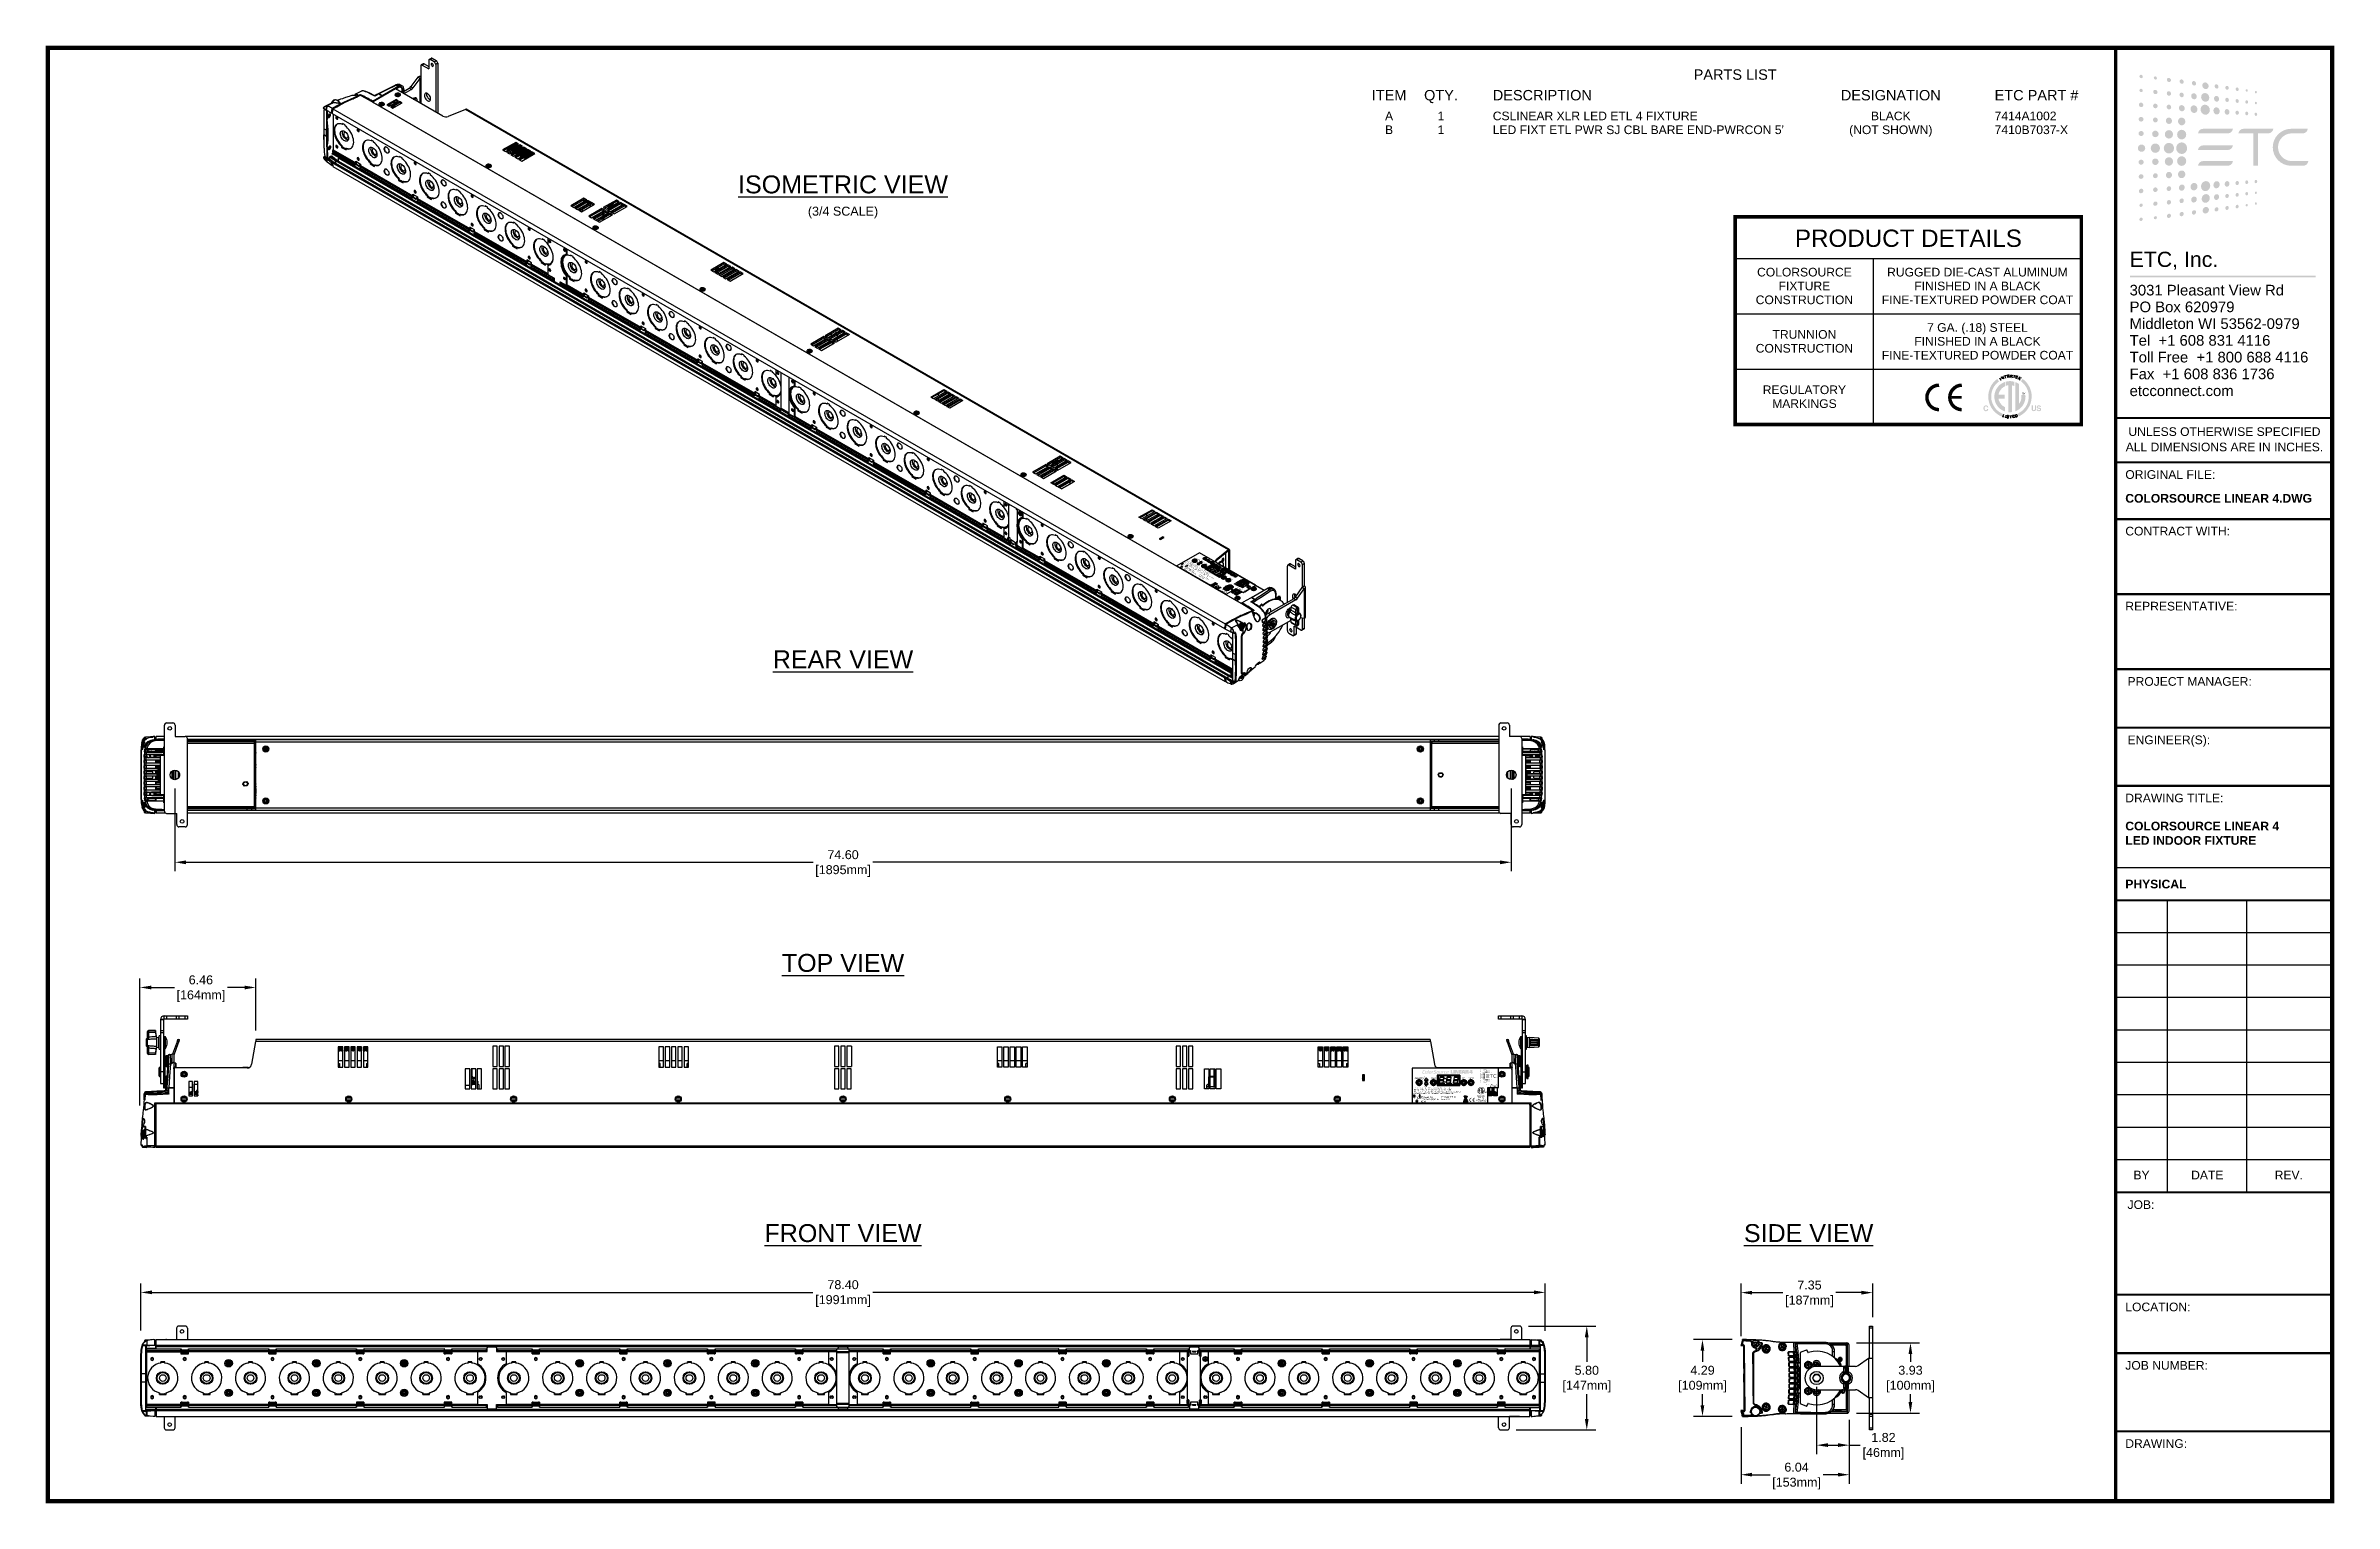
# Paper-space layout 'Layout1' of a CAD drawing. Header units: inches. Extents: x 0.2 to 16.8, y 0.2 to 10.8.
# The model-space entities are those that its viewports show. They can reach past a viewport. Long polylines and large blocks are cut down to what shows.
import ezdxf
from ezdxf.enums import TextEntityAlignment as Align

# ---------------------------------------------------------------- set-up
doc = ezdxf.new("R2010")
doc.units = ezdxf.units.IN
doc.header["$MEASUREMENT"] = 0
for name, color, linetype in [('7414A1002 - CSLINEAR - XLR', 7, 'Continuous'), ('CABLE - NO CONNECTOR', 253, 'Continuous'), ('COLOR - BLACK', 7, 'Continuous'), ('DIM', 1, 'Continuous'), ('LABEL', 2, 'Continuous'), ('LIST', 1, 'Continuous'), ('OBJECT', 7, 'Continuous'), ('TITLE', 140, 'Continuous')]:
    doc.layers.add(name, color=color, linetype=linetype)
doc.styles.add('Arial', font='arial.ttf')
doc.styles.add('Arial Bold', font='arialbd.ttf')
doc.styles.get("Standard").update_dxf_attribs({"font": 'arial.ttf'})
doc.dimstyles.new('ANSI & Metric .50 Stacked', dxfattribs={"dimscale": 2.666667, "dimtxt": 0.5, "dimasz": 0.625, "dimexe": 0.5, "dimexo": 0.5, "dimgap": 0.166667, "dimtad": 0, "dimtih": 1, "dimtoh": 1, "dimzin": 4, "dimdsep": 46, "dimtxsty": 'Arial', "dimcen": 0.25, "dimadec": 0, "dimazin": 0, "dimtfac": 0.75, "dimtofl": 0, "dimtmove": 0, "dimatfit": 3, "dimfxl": 1, "dimtolj": 1, "dimtzin": 0, "dimarcsym": 0})

psp = doc.layouts.get("Layout1")

# ---------------------------------------------------------------- texts
at = {"style": 'Arial'}
for s, p in [('B', (9.938, 10.158)), ('1', (10.313, 10.158))]:
    psp.add_text(s, height=0.0625, dxfattribs=at).set_placement(p, align=Align.MIDDLE_CENTER)
at = {"char_height": 0.0625, "attachment_point": 4, "style": 'Arial Bold'}
for s, heights, insert in [('COLORSOURCE LINEAR 4.DWG', [0.303], (15.256, 7.495)), ('COLORSOURCE LINEAR 4\\PLED INDOOR FIXTURE', [0.503], (15.256, 5.075)), ('PHYSICAL', [0.23], (15.256, 4.708))]:
    psp.add_mtext_dynamic_manual_height_columns(s, width=1.5625, gutter_width=2.5, heights=heights, dxfattribs=dict(at, insert=insert))
at = {"layer": '7414A1002 - CSLINEAR - XLR'}
for s, p in [('CSLINEAR XLR LED ETL 4 FIXTURE', (10.687, 10.258)), ('7414A1002', (14.312, 10.258))]:
    psp.add_text(s, height=0.0625, dxfattribs=at).set_placement(p, align=Align.MIDDLE_LEFT)
at = {"layer": 'CABLE - NO CONNECTOR'}
for s, p in [("LED FIXT ETL PWR SJ CBL BARE END-PWRCON 5'", (10.687, 10.158)), ('-X', (14.755, 10.158))]:
    psp.add_text(s, height=0.0625, dxfattribs=at).set_placement(p, align=Align.MIDDLE_LEFT)
at = {"layer": 'COLOR - BLACK'}
psp.add_text('BLACK', height=0.0625, dxfattribs=at).set_placement((13.562, 10.258), align=Align.MIDDLE_CENTER)
at = {"layer": 'COLOR - BLACK', "char_height": 0.0625, "attachment_point": 5, "line_spacing_factor": 0.96, "style": 'Arial'}
for s, insert in [('RUGGED DIE-CAST ALUMINUM\\PFINISHED IN A BLACK FINE-TEXTURED POWDER COAT', (14.188, 9.029)), ('7 GA. (.18) STEEL\\PFINISHED IN A BLACK\\PFINE-TEXTURED POWDER COAT', (14.188, 8.629))]:
    psp.add_mtext_dynamic_manual_height_columns(s, width=1.48164, gutter_width=3.438, heights=[0], dxfattribs=dict(at, insert=insert))
at = {"layer": 'LIST', "style": 'Arial'}
for s, p in [('PARTS LIST', (12.438, 10.557)), ('ITEM', (9.938, 10.408)), ('QTY.', (10.313, 10.408)), ('DESIGNATION', (13.562, 10.408))]:
    psp.add_text(s, height=0.075, dxfattribs=at).set_placement(p, align=Align.MIDDLE_CENTER)
for s, p in [('DESCRIPTION', (10.687, 10.408)), ('ETC PART #', (14.312, 10.408))]:
    psp.add_text(s, height=0.075, dxfattribs=at).set_placement(p, align=Align.MIDDLE_LEFT)
at = {"layer": 'OBJECT', "style": 'Arial'}
for s, p in [('A', (9.938, 10.258)), ('1', (10.313, 10.258)), ('(NOT SHOWN)', (13.562, 10.158))]:
    psp.add_text(s, height=0.0625, dxfattribs=at).set_placement(p, align=Align.MIDDLE_CENTER)
at = {"layer": 'OBJECT'}
psp.add_text('7410B7037', height=0.0625, dxfattribs=at).set_placement((14.312, 10.158), align=Align.MIDDLE_LEFT)
at = {"layer": 'OBJECT', "style": 'Arial'}
psp.add_text('PRODUCT DETAILS', height=0.125, dxfattribs=at).set_placement((13.689, 9.312), align=Align.CENTER)
psp.add_text('CM', height=0.0128, dxfattribs=at).set_placement((14.508, 8.246))
at = {"layer": 'OBJECT', "char_height": 0.0625, "attachment_point": 5, "line_spacing_factor": 0.96, "style": 'Arial'}
for s, insert in [('COLORSOURCE FIXTURE\\PCONSTRUCTION', (12.938, 9.029)), ('TRUNNION\\PCONSTRUCTION', (12.938, 8.629)), ('REGULATORY\\PMARKINGS', (12.938, 8.229))]:
    psp.add_mtext_dynamic_manual_height_columns(s, width=1.01127, gutter_width=3.438, heights=[0], dxfattribs=dict(at, insert=insert))
at = {"layer": 'TITLE', "style": 'Arial'}
for s, height, p in [('ETC, Inc.', 0.11, (15.287, 9.167)), ('3031 Pleasant View Rd', 0.0768, (15.287, 8.961)), ('PO Box 620979', 0.0768, (15.287, 8.84)), ('Middleton WI 53562-0979', 0.0768, (15.287, 8.719)), ('Tel  +1 608 831 4116', 0.0768, (15.287, 8.598)), ('Toll Free  +1 800 688 4116', 0.0768, (15.287, 8.477)), ('Fax  +1 608 836 1736', 0.0768, (15.287, 8.356)), ('etcconnect.com', 0.0768, (15.287, 8.234)), ('ORIGINAL FILE:', 0.0625, (15.256, 7.636)), ('CONTRACT WITH:', 0.0625, (15.256, 7.227)), ('REPRESENTATIVE:', 0.0625, (15.256, 6.685)), ('PROJECT MANAGER:', 0.0625, (15.272, 6.141)), ('ENGINEER(S):', 0.0625, (15.272, 5.719)), ('DRAWING TITLE:', 0.0625, (15.256, 5.299)), ('JOB:', 0.0625, (15.272, 2.361)), ('LOCATION:', 0.0625, (15.256, 1.622)), ('JOB NUMBER:', 0.0625, (15.256, 1.2)), ('DRAWING:', 0.0625, (15.256, 0.635))]:
    psp.add_text(s, height=height, dxfattribs=at).set_placement(p)
for s, p in [('UNLESS OTHERWISE SPECIFIED', (15.972, 7.946)), ('ALL DIMENSIONS ARE IN INCHES.', (15.972, 7.835)), ('BY', (15.373, 2.575)), ('DATE', (15.848, 2.575)), ('REV.', (16.437, 2.575))]:
    psp.add_text(s, height=0.0625, dxfattribs=at).set_placement(p, align=Align.CENTER)

msp = doc.modelspace()

# ---------------------------------------------------------------- texts
at = {"layer": 'DIM'}
for s, height, p in [('%%UISOMETRIC VIEW', 1, (43.977, 72.7)), ('(3/4 SCALE)', 0.5, (43.977, 71.456)), ('%%UREAR VIEW', 1, (43.977, 46.186)), ('%%UTOP VIEW', 1, (43.977, 29.231)), ('%%UFRONT VIEW', 1, (43.977, 14.143)), ('%%USIDE VIEW', 1, (97.883, 14.143))]:
    msp.add_text(s, height=height, dxfattribs=at).set_placement(p, align=Align.CENTER)
at = {"layer": 'LABEL', "style": 'Arial', "oblique": 30}
for s, height, width, p in [('tmax = 80°C', 0.03537, 0.866025, (62.829, 51.944)), ('ta - 40°C', 0.0354, 1.010363, (62.898, 51.96)), ('...0.1m...', 0.0391, 1.010363, (62.943, 51.996)), ('480W', 0.0503, 1.154701, (62.97, 51.733)), ("NOT FOR HOUSEHOLD USE - IMPROPRE A L'USAGE DOMESTIQUE", 0.03472, 0.866025, (62.983, 52.067)), ('100V-240V 50/60 Hz', 0.05034, 1.154701, (63.044, 51.776)), ('FOR DRY LOCATIONS ONLY / IP20. - POUR EMPLACEMENTS SECS SEULEMENT', 0.03472, 0.866025, (63.049, 52.105)), ('THIS EQUIPMENT MUST BE CONNECTED TO EARTH/GROUND.', 0.03472, 0.877572, (63.118, 52.145)), ('Power In', 0.065, 1.385641, (63.126, 51.823)), ('DO NOT OPERATE IN PROXIMITY TO FLAMMABLE MATERIALS.', 0.03472, 0.877572, (63.185, 52.183)), ('Grouping', 0.052, 1.212436, (63.586, 52.355)), ('Cell', 0.0406, 1.212436, (63.656, 51.976)), ('Max 15A', 0.0503, 1.270171, (63.79, 51.348)), ('Power Thru', 0.065, 1.270171, (63.872, 51.396)), ('Group', 0.0406, 1.212436, (63.957, 52.185)), ('Mode', 0.052, 1.212436, (64.169, 52.019)), ('Up', 0.052, 1.212436, (65.322, 51.354)), ('Down', 0.052, 1.212436, (65.533, 51.232)), ('Cert. to CAN/CSA Std', 0.02988, 1.154701, (64.982, 50.616)), ('C22.2 No. 250.0', 0.02988, 1.154701, (65.011, 50.558)), ('ANSI/UL Std. 1573', 0.02988, 1.154701, (65.047, 50.619)), ('Conforms to', 0.02988, 1.154701, (65.147, 50.603)), ('ETCCONNECT.COM', 0.03248, 1.125833, (65.956, 50.724)), ('MADE IN USA', 0.03248, 1.125833, (66.033, 50.616))]:
    msp.add_text(s, height=height, rotation=330, dxfattribs=dict(at, width=width)).set_placement(p)
at = {"layer": 'LABEL', "style": 'Arial'}
for s, height, width, p in [('Grouping', 0.08, 1.05, (75.892, 23.255)), ('Group', 0.0625, 1.05, (76.404, 23.314)), ('Mode', 0.08, 1.05, (76.788, 23.255)), ('Up', 0.08, 1.05, (78.563, 23.257)), ('Down', 0.08, 1.05, (78.888, 23.257)), ('THIS EQUIPMENT MUST BE CONNECTED TO EARTH/GROUND.', 0.05345, 0.76, (75.812, 22.614)), ('DO NOT OPERATE IN PROXIMITY TO FLAMMABLE MATERIALS.', 0.05345, 0.76, (75.812, 22.718)), ('FOR DRY LOCATIONS ONLY / IP20. - POUR EMPLACEMENTS SECS SEULEMENT', 0.05345, 0.75, (75.812, 22.509)), ("NOT FOR HOUSEHOLD USE - IMPROPRE A L'USAGE DOMESTIQUE", 0.05345, 0.75, (75.812, 22.407)), ('tmax = 80°C', 0.05445, 0.75, (75.857, 22.125)), ('...0.1m...', 0.0602, 0.875, (75.875, 22.282)), ('ta - 40°C', 0.0545, 0.875, (75.888, 22.199)), ('Power In', 0.1, 1.2, (76.247, 22.192)), ('Cell', 0.0625, 1.05, (76.451, 22.804)), ('Max 15A', 0.0775, 1.1, (77.391, 22.07)), ('Power Thru', 0.1, 1.1, (77.391, 22.196)), ('ETCCONNECT.COM', 0.05, 0.975, (79.891, 22.905)), ('MADE IN USA', 0.05, 0.975, (80.095, 22.82))]:
    msp.add_text(s, height=height, dxfattribs=dict(at, width=width)).set_placement(p)
for s, height, p in [('480W', 0.0775, (76.247, 21.952)), ('100V-240V 50/60 Hz', 0.0775, (76.247, 22.066)), ('Cert. to CAN/CSA Std', 0.046, (79.285, 22.011)), ('ANSI/UL Std. 1573', 0.046, (79.332, 22.065)), ('C22.2 No. 250.0', 0.046, (79.385, 21.956)), ('Conforms to', 0.046, (79.43, 22.121))]:
    msp.add_text(s, height=height, dxfattribs=at).set_placement(p)

# ---------------------------------------------------------------- blocks, each defined once
blk = doc.blocks.new('*U12')
at = {"layer": 'TITLE'}
h = blk.add_hatch(color=256, dxfattribs=at)
h.dxf.hatch_style = 1
edge = h.paths.add_edge_path()
edge.add_ellipse((-0.551, -0.32), major_axis=(-0.00117, 0.00942), ratio=0.786077, start_angle=0, end_angle=360)
edge = h.paths.add_edge_path()
edge.add_ellipse((-0.617, -0.308), major_axis=(-0.00255, 0.00944), ratio=0.788436, start_angle=0, end_angle=360)
edge = h.paths.add_edge_path()
edge.add_ellipse((-0.686, -0.299), major_axis=(0.0035, -0.0129), ratio=0.804011, start_angle=0, end_angle=360)
edge = h.paths.add_edge_path()
edge.add_ellipse((-0.759, -0.289), major_axis=(0.0039, -0.0141), ratio=0.818002, start_angle=0, end_angle=360)
edge = h.paths.add_edge_path()
edge.add_ellipse((-0.835, -0.279), major_axis=(0.0086, -0.0134), ratio=0.84153, start_angle=0, end_angle=360)
edge = h.paths.add_edge_path()
edge.add_ellipse((-0.915, -0.274), major_axis=(0.0127, -0.0215), ratio=0.874738, start_angle=0, end_angle=360)
edge = h.paths.add_edge_path()
edge.add_ellipse((-0.998, -0.256), major_axis=(0.0088, -0.0145), ratio=0.856199, start_angle=0, end_angle=360)
edge = h.paths.add_edge_path()
edge.add_ellipse((-1.087, -0.244), major_axis=(0.0088, -0.0138), ratio=0.865749, start_angle=0, end_angle=360)
edge = h.paths.add_edge_path()
edge.add_ellipse((-1.179, -0.232), major_axis=(0.0103, -0.0122), ratio=0.870777, start_angle=0, end_angle=360)
edge = h.paths.add_edge_path()
edge.add_ellipse((-1.277, -0.218), major_axis=(0.00845, -0.00919), ratio=0.873972, start_angle=0, end_angle=360)
edge = h.paths.add_edge_path()
edge.add_ellipse((-1.38, -0.207), major_axis=(0.00868, -0.00945), ratio=0.897968, start_angle=0, end_angle=360)
edge = h.paths.add_edge_path()
edge.add_ellipse((-1.38, -0.308), major_axis=(0.00868, -0.00945), ratio=0.897968, start_angle=0, end_angle=360)
edge = h.paths.add_edge_path()
edge.add_ellipse((-1.277, -0.319), major_axis=(0.0111, -0.0121), ratio=0.895478, start_angle=0, end_angle=360)
edge = h.paths.add_edge_path()
edge.add_ellipse((-1.179, -0.33), major_axis=(0.0073, -0.0151), ratio=0.898542, start_angle=0, end_angle=360)
edge = h.paths.add_edge_path()
edge.add_ellipse((-1.087, -0.34), major_axis=(0.0073, -0.0157), ratio=0.89034, start_angle=0, end_angle=360)
edge = h.paths.add_edge_path()
edge.add_ellipse((-0.998, -0.35), major_axis=(0.0094, -0.0204), ratio=0.878319, start_angle=0, end_angle=360)
edge = h.paths.add_edge_path()
edge.add_ellipse((-0.917, -0.358), major_axis=(0.0139, -0.029), ratio=0.899302, start_angle=0, end_angle=360)
edge = h.paths.add_edge_path()
edge.add_ellipse((-0.835, -0.368), major_axis=(0.0057, -0.0204), ratio=0.849888, start_angle=0, end_angle=360)
edge = h.paths.add_edge_path()
edge.add_ellipse((-0.759, -0.376), major_axis=(0.0028, -0.0152), ratio=0.834282, start_angle=0, end_angle=360)
edge = h.paths.add_edge_path()
edge.add_ellipse((-0.686, -0.384), major_axis=(-0.0038, 0.0136), ratio=0.817713, start_angle=0, end_angle=360)
edge = h.paths.add_edge_path()
edge.add_ellipse((-0.617, -0.391), major_axis=(-0.0017, 0.0128), ratio=0.798818, start_angle=0, end_angle=360)
edge = h.paths.add_edge_path()
edge.add_ellipse((-0.551, -0.399), major_axis=(-0.00125, 0.00941), ratio=0.782381, start_angle=0, end_angle=360)
edge = h.paths.add_edge_path()
edge.add_ellipse((-0.551, -0.48), major_axis=(-0.0015, 0.0125), ratio=0.791451, start_angle=0, end_angle=360)
edge = h.paths.add_edge_path()
edge.add_ellipse((-0.617, -0.474), major_axis=(-0.0024, 0.0136), ratio=0.802162, start_angle=0, end_angle=360)
edge = h.paths.add_edge_path()
edge.add_ellipse((-0.686, -0.469), major_axis=(-0.0023, 0.0148), ratio=0.824547, start_angle=0, end_angle=360)
edge = h.paths.add_edge_path()
edge.add_ellipse((-0.759, -0.463), major_axis=(-0.0036, 0.0202), ratio=0.838638, start_angle=0, end_angle=360)
edge = h.paths.add_edge_path()
edge.add_ellipse((-0.835, -0.456), major_axis=(-0.0068, 0.0254), ratio=0.853097, start_angle=0, end_angle=360)
edge = h.paths.add_edge_path()
edge.add_ellipse((-0.917, -0.447), major_axis=(0.0126, -0.0347), ratio=0.894582, start_angle=0, end_angle=360)
edge = h.paths.add_edge_path()
edge.add_ellipse((-0.998, -0.443), major_axis=(-0.0081, 0.0266), ratio=0.892115, start_angle=0, end_angle=360)
edge = h.paths.add_edge_path()
edge.add_ellipse((-1.086, -0.436), major_axis=(0.0089, -0.021), ratio=0.904768, start_angle=0, end_angle=360)
edge = h.paths.add_edge_path()
edge.add_ellipse((-1.179, -0.428), major_axis=(0.0069, -0.0162), ratio=0.920168, start_angle=0, end_angle=360)
edge = h.paths.add_edge_path()
edge.add_ellipse((-1.277, -0.42), major_axis=(0.0096, -0.0143), ratio=0.926491, start_angle=0, end_angle=360)
edge = h.paths.add_edge_path()
edge.add_ellipse((-1.38, -0.412), major_axis=(0.0099, -0.0136), ratio=0.93164, start_angle=0, end_angle=360)
edge = h.paths.add_edge_path()
edge.add_ellipse((-1.38, -0.516), major_axis=(0.0167, -0.0057), ratio=0.956006, start_angle=0, end_angle=360)
edge = h.paths.add_edge_path()
edge.add_ellipse((-1.277, -0.521), major_axis=(-0.0076, 0.0163), ratio=0.958987, start_angle=0, end_angle=360)
edge = h.paths.add_edge_path()
edge.add_ellipse((-1.179, -0.527), major_axis=(-0.0048, 0.0227), ratio=0.948178, start_angle=0, end_angle=360)
edge = h.paths.add_edge_path()
edge.add_ellipse((-1.087, -0.532), major_axis=(0.0059, -0.0276), ratio=0.930909, start_angle=0, end_angle=360)
edge = h.paths.add_edge_path()
edge.add_ellipse((-1.38, -0.619), major_axis=(0.0186, -0.0007), ratio=0.978453, start_angle=0, end_angle=360)
edge = h.paths.add_edge_path()
edge.add_ellipse((-1.277, -0.622), major_axis=(-0.0008, -0.0236), ratio=0.994417, start_angle=0, end_angle=360)
edge = h.paths.add_edge_path()
edge.add_ellipse((-1.179, -0.625), major_axis=(0, -0.0307), ratio=0.968222, start_angle=0, end_angle=360)
edge = h.paths.add_edge_path()
edge.add_ellipse((-1.087, -0.627), major_axis=(0, -0.0351), ratio=0.9434, start_angle=0, end_angle=360)
edge = h.paths.add_edge_path()
edge.add_ellipse((-1.377, -0.725), major_axis=(0.0267, -0.0009), ratio=0.984329, start_angle=0, end_angle=360)
edge = h.paths.add_edge_path()
edge.add_ellipse((-1.277, -0.725), major_axis=(-0.0012, -0.0337), ratio=0.995068, start_angle=0, end_angle=360)
edge = h.paths.add_edge_path()
edge.add_ellipse((-1.179, -0.725), major_axis=(-0.0013, -0.0384), ratio=0.968238, start_angle=0, end_angle=360)
edge = h.paths.add_edge_path()
edge.add_ellipse((-1.087, -0.725), major_axis=(0.0015, -0.0421), ratio=0.944092, start_angle=0, end_angle=360)
edge = h.paths.add_edge_path()
edge.add_ellipse((-1.38, -0.826), major_axis=(0.0186, 0.0007), ratio=0.978453, start_angle=0, end_angle=360, ccw=False)
edge = h.paths.add_edge_path()
edge.add_ellipse((-1.277, -0.823), major_axis=(-0.0008, 0.0236), ratio=0.994417, start_angle=0, end_angle=360, ccw=False)
edge = h.paths.add_edge_path()
edge.add_ellipse((-1.179, -0.821), major_axis=(0, 0.0307), ratio=0.968222, start_angle=0, end_angle=360, ccw=False)
edge = h.paths.add_edge_path()
edge.add_ellipse((-1.087, -0.818), major_axis=(0, 0.0351), ratio=0.9434, start_angle=0, end_angle=360, ccw=False)
edge = h.paths.add_edge_path()
edge.add_ellipse((-1.38, -0.93), major_axis=(0.0167, 0.0057), ratio=0.956006, start_angle=0, end_angle=360, ccw=False)
edge = h.paths.add_edge_path()
edge.add_ellipse((-1.277, -0.924), major_axis=(-0.0076, -0.0163), ratio=0.958987, start_angle=0, end_angle=360, ccw=False)
edge = h.paths.add_edge_path()
edge.add_ellipse((-1.179, -0.919), major_axis=(-0.0048, -0.0227), ratio=0.948178, start_angle=0, end_angle=360, ccw=False)
edge = h.paths.add_edge_path()
edge.add_ellipse((-1.087, -0.914), major_axis=(0.0059, 0.0276), ratio=0.930909, start_angle=0, end_angle=360, ccw=False)
edge = h.paths.add_edge_path()
edge.add_ellipse((-1.38, -1.034), major_axis=(0.0099, 0.0136), ratio=0.93164, start_angle=0, end_angle=360, ccw=False)
edge = h.paths.add_edge_path()
edge.add_ellipse((-1.277, -1.025), major_axis=(0.0096, 0.0143), ratio=0.926491, start_angle=0, end_angle=360, ccw=False)
edge = h.paths.add_edge_path()
edge.add_ellipse((-1.179, -1.017), major_axis=(0.0069, 0.0162), ratio=0.920168, start_angle=0, end_angle=360, ccw=False)
edge = h.paths.add_edge_path()
edge.add_ellipse((-1.086, -1.01), major_axis=(0.0089, 0.021), ratio=0.904768, start_angle=0, end_angle=360, ccw=False)
edge = h.paths.add_edge_path()
edge.add_ellipse((-0.998, -1.003), major_axis=(-0.0081, -0.0266), ratio=0.892115, start_angle=0, end_angle=360, ccw=False)
edge = h.paths.add_edge_path()
edge.add_ellipse((-0.914, -0.999), major_axis=(0.0126, 0.0347), ratio=0.894582, start_angle=0, end_angle=360, ccw=False)
edge = h.paths.add_edge_path()
edge.add_ellipse((-0.835, -0.989), major_axis=(-0.0068, -0.0254), ratio=0.853097, start_angle=0, end_angle=360, ccw=False)
edge = h.paths.add_edge_path()
edge.add_ellipse((-0.759, -0.983), major_axis=(-0.0036, -0.0202), ratio=0.838638, start_angle=0, end_angle=360, ccw=False)
edge = h.paths.add_edge_path()
edge.add_ellipse((-0.686, -0.977), major_axis=(-0.0023, -0.0148), ratio=0.824547, start_angle=0, end_angle=360, ccw=False)
edge = h.paths.add_edge_path()
edge.add_ellipse((-0.617, -0.971), major_axis=(-0.0024, -0.0136), ratio=0.802162, start_angle=0, end_angle=360, ccw=False)
edge = h.paths.add_edge_path()
edge.add_ellipse((-0.551, -0.966), major_axis=(-0.0015, -0.0125), ratio=0.791451, start_angle=0, end_angle=360, ccw=False)
edge = h.paths.add_edge_path()
edge.add_ellipse((-0.551, -1.047), major_axis=(-0.00125, -0.00941), ratio=0.782381, start_angle=0, end_angle=360, ccw=False)
edge = h.paths.add_edge_path()
edge.add_ellipse((-0.617, -1.054), major_axis=(-0.0017, -0.0128), ratio=0.798818, start_angle=0, end_angle=360, ccw=False)
edge = h.paths.add_edge_path()
edge.add_ellipse((-0.551, -1.125), major_axis=(-0.00117, -0.00942), ratio=0.786077, start_angle=0, end_angle=360, ccw=False)
edge = h.paths.add_edge_path()
edge.add_ellipse((-0.617, -1.137), major_axis=(-0.00255, -0.00944), ratio=0.788436, start_angle=0, end_angle=360, ccw=False)
edge = h.paths.add_edge_path()
edge.add_ellipse((-0.686, -1.062), major_axis=(-0.0038, -0.0136), ratio=0.817713, start_angle=0, end_angle=360, ccw=False)
edge = h.paths.add_edge_path()
edge.add_ellipse((-0.759, -1.07), major_axis=(0.0028, 0.0152), ratio=0.834282, start_angle=0, end_angle=360, ccw=False)
edge = h.paths.add_edge_path()
edge.add_ellipse((-0.686, -1.147), major_axis=(0.0035, 0.0129), ratio=0.804011, start_angle=0, end_angle=360, ccw=False)
edge = h.paths.add_edge_path()
edge.add_ellipse((-0.759, -1.157), major_axis=(0.0039, 0.0141), ratio=0.818002, start_angle=0, end_angle=360, ccw=False)
edge = h.paths.add_edge_path()
edge.add_ellipse((-0.835, -1.078), major_axis=(0.0057, 0.0204), ratio=0.849888, start_angle=0, end_angle=360, ccw=False)
edge = h.paths.add_edge_path()
edge.add_ellipse((-0.835, -1.167), major_axis=(0.0086, 0.0134), ratio=0.84153, start_angle=0, end_angle=360, ccw=False)
edge = h.paths.add_edge_path()
edge.add_ellipse((-0.913, -1.088), major_axis=(0.0139, 0.029), ratio=0.899302, start_angle=0, end_angle=360, ccw=False)
edge = h.paths.add_edge_path()
edge.add_ellipse((-0.913, -1.173), major_axis=(0.0127, 0.0215), ratio=0.874738, start_angle=0, end_angle=360, ccw=False)
edge = h.paths.add_edge_path()
edge.add_ellipse((-0.998, -1.189), major_axis=(0.0088, 0.0145), ratio=0.856199, start_angle=0, end_angle=360, ccw=False)
edge = h.paths.add_edge_path()
edge.add_ellipse((-0.998, -1.096), major_axis=(0.0094, 0.0204), ratio=0.878319, start_angle=0, end_angle=360, ccw=False)
edge = h.paths.add_edge_path()
edge.add_ellipse((-1.087, -1.105), major_axis=(0.0073, 0.0157), ratio=0.89034, start_angle=0, end_angle=360, ccw=False)
edge = h.paths.add_edge_path()
edge.add_ellipse((-1.179, -1.116), major_axis=(0.0073, 0.0151), ratio=0.898542, start_angle=0, end_angle=360, ccw=False)
edge = h.paths.add_edge_path()
edge.add_ellipse((-1.277, -1.126), major_axis=(0.0111, 0.0121), ratio=0.895478, start_angle=0, end_angle=360, ccw=False)
edge = h.paths.add_edge_path()
edge.add_ellipse((-1.38, -1.137), major_axis=(0.00868, 0.00945), ratio=0.897968, start_angle=0, end_angle=360, ccw=False)
edge = h.paths.add_edge_path()
edge.add_ellipse((-1.38, -1.239), major_axis=(0.00868, 0.00945), ratio=0.897968, start_angle=0, end_angle=360, ccw=False)
edge = h.paths.add_edge_path()
edge.add_ellipse((-1.277, -1.227), major_axis=(0.00845, 0.00919), ratio=0.873972, start_angle=0, end_angle=360, ccw=False)
edge = h.paths.add_edge_path()
edge.add_ellipse((-1.179, -1.214), major_axis=(0.0103, 0.0122), ratio=0.870777, start_angle=0, end_angle=360, ccw=False)
edge = h.paths.add_edge_path()
edge.add_ellipse((-1.087, -1.201), major_axis=(0.0088, 0.0138), ratio=0.865749, start_angle=0, end_angle=360, ccw=False)
h.paths.add_polyline_path([(-0.753, -0.618, 0.383929), (-0.717, -0.585), (-0.932, -0.585, 0.383929), (-0.969, -0.618)])
h.paths.add_polyline_path([(-0.932, -0.705, 0.383929), (-0.969, -0.738), (-0.753, -0.738, 0.383929), (-0.717, -0.705)])
h.paths.add_polyline_path([(-0.753, -0.852, 0.383929), (-0.717, -0.818), (-0.932, -0.818, 0.383929), (-0.969, -0.852)])
h.paths.add_polyline_path([(-0.297, -0.585, 0.988004), (-0.297, -0.852), (-0.209, -0.852, 0.383929), (-0.172, -0.818), (-0.297, -0.818, -0.940043), (-0.297, -0.618), (-0.212, -0.618, 0.383929), (-0.176, -0.585)])
h.paths.add_polyline_path([(-0.462, -0.618, 0.383929), (-0.425, -0.585), (-0.641, -0.585, 0.383929), (-0.677, -0.618), (-0.569, -0.618), (-0.569, -0.852), (-0.535, -0.852), (-0.535, -0.618)])
blk = doc.blocks.new('*D2')
at = {"layer": 'Defpoints', "color": 0, "transparency": 16777216}
for p in [(83.17, 11.33), (4.78, 8.7), (83.17, 8.69)]:
    blk.add_point(p, dxfattribs=at)
at = {"layer": 'DIM', "color": 0, "lineweight": -2, "transparency": 16777216}
for p, q in [((4.78, 9.2), (4.78, 11.83)), ((83.17, 9.19), (83.17, 11.83)), ((5.4, 11.33), (42.3, 11.33)), ((82.55, 11.33), (45.65, 11.33))]:
    blk.add_line(p, q, dxfattribs=at)
at = {"layer": 'DIM', "color": 0, "transparency": 16777216}
for points in [[(5.4, 11.44), (5.4, 11.23), (4.78, 11.33)], [(82.55, 11.44), (82.55, 11.23), (83.17, 11.33)]]:
    blk.add_solid(points, dxfattribs=at)
at = {"layer": 'DIM', "color": 0, "transparency": 16777216, "char_height": 0.5, "attachment_point": 5, "style": 'Arial'}
for s, insert in [('\\A1;78.40', (43.98, 11.76)), ('\\A1;[1991mm]', (43.98, 10.85))]:
    blk.add_mtext(s, dxfattribs=dict(at, insert=insert))
blk = doc.blocks.new('*D3')
at = {"layer": 'Defpoints', "color": 0, "transparency": 16777216}
for p in [(100.05, 8.51), (103.57, 8.51), (100.05, 4.59)]:
    blk.add_point(p, dxfattribs=at)
at = {"layer": 'DIM', "color": 0, "lineweight": -2, "transparency": 16777216}
for p, q in [((100.55, 8.51), (104.07, 8.51)), ((103.57, 7.89), (103.57, 7.46)), ((103.57, 5.21), (103.57, 5.64)), ((100.55, 4.59), (104.07, 4.59))]:
    blk.add_line(p, q, dxfattribs=at)
at = {"layer": 'DIM', "color": 0, "transparency": 16777216}
for points in [[(103.46, 7.89), (103.67, 7.89), (103.57, 8.51)], [(103.46, 5.21), (103.67, 5.21), (103.57, 4.59)]]:
    blk.add_solid(points, dxfattribs=at)
at = {"layer": 'DIM', "color": 0, "transparency": 16777216, "char_height": 0.5, "attachment_point": 5, "style": 'Arial'}
for s, insert in [('\\A1;[100mm]', (103.57, 6.07)), ('\\A1;3.93', (103.57, 6.98))]:
    blk.add_mtext(s, dxfattribs=dict(at, insert=insert))
blk = doc.blocks.new('*D4')
at = {"layer": 'Defpoints', "color": 0, "transparency": 16777216}
for p in [(91.96, 8.7), (94.11, 8.7), (94.11, 4.41)]:
    blk.add_point(p, dxfattribs=at)
at = {"layer": 'DIM', "color": 0, "lineweight": -2, "transparency": 16777216}
for p, q in [((93.61, 8.7), (91.46, 8.7)), ((91.96, 8.07), (91.96, 7.46)), ((91.96, 5.03), (91.96, 5.64)), ((93.61, 4.41), (91.46, 4.41))]:
    blk.add_line(p, q, dxfattribs=at)
at = {"layer": 'DIM', "color": 0, "transparency": 16777216}
for points in [[(91.85, 8.07), (92.06, 8.07), (91.96, 8.7)], [(91.85, 5.03), (92.06, 5.03), (91.96, 4.41)]]:
    blk.add_solid(points, dxfattribs=at)
at = {"layer": 'DIM', "color": 0, "transparency": 16777216, "char_height": 0.5, "attachment_point": 5, "style": 'Arial'}
for s, insert in [('\\A1;[109mm]', (91.96, 6.07)), ('\\A1;4.29', (91.96, 6.98))]:
    blk.add_mtext(s, dxfattribs=dict(at, insert=insert))
blk = doc.blocks.new('*D5')
at = {"layer": 'Defpoints', "color": 0, "transparency": 16777216}
for p in [(94.11, 4.3), (100.15, 4.71), (100.15, 1.15)]:
    blk.add_point(p, dxfattribs=at)
at = {"layer": 'DIM', "color": 0, "lineweight": -2, "transparency": 16777216}
for p, q in [((100.15, 4.21), (100.15, 0.65)), ((94.11, 3.8), (94.11, 0.65)), ((94.73, 1.15), (95.73, 1.15)), ((99.52, 1.15), (98.69, 1.15))]:
    blk.add_line(p, q, dxfattribs=at)
at = {"layer": 'DIM', "color": 0, "transparency": 16777216}
for points in [[(94.73, 1.26), (94.73, 1.05), (94.11, 1.15)], [(99.52, 1.26), (99.52, 1.05), (100.15, 1.15)]]:
    blk.add_solid(points, dxfattribs=at)
at = {"layer": 'DIM', "color": 0, "transparency": 16777216, "char_height": 0.5, "attachment_point": 5, "style": 'Arial'}
for s, insert in [('\\A1;6.04', (97.21, 1.57)), ('\\A1;[153mm]', (97.21, 0.66))]:
    blk.add_mtext(s, dxfattribs=dict(at, insert=insert))
blk = doc.blocks.new('*D6')
at = {"layer": 'Defpoints', "color": 0, "transparency": 16777216}
for p in [(98.33, 6.55), (100.15, 4.71), (100.15, 2.8)]:
    blk.add_point(p, dxfattribs=at)
at = {"layer": 'DIM', "color": 0, "lineweight": -2, "transparency": 16777216}
for p, q in [((98.33, 6.05), (98.33, 2.3)), ((100.15, 4.21), (100.15, 2.3)), ((98.96, 2.8), (99.52, 2.8)), ((100.15, 2.8), (100.77, 2.8))]:
    blk.add_line(p, q, dxfattribs=at)
at = {"layer": 'DIM', "color": 0, "transparency": 16777216}
for points in [[(98.96, 2.91), (98.96, 2.7), (98.33, 2.8)], [(99.52, 2.91), (99.52, 2.7), (100.15, 2.8)]]:
    blk.add_solid(points, dxfattribs=at)
at = {"layer": 'DIM', "color": 0, "transparency": 16777216, "char_height": 0.5, "attachment_point": 5, "style": 'Arial'}
for s, insert in [('\\A1;[46mm]', (102.06, 2.32)), ('\\A1;1.82', (102.06, 3.23))]:
    blk.add_mtext(s, dxfattribs=dict(at, insert=insert))
blk = doc.blocks.new('*D7')
at = {"layer": 'Defpoints', "color": 0, "transparency": 16777216}
for p in [(101.46, 11.32), (101.46, 9.45), (94.11, 8.38)]:
    blk.add_point(p, dxfattribs=at)
at = {"layer": 'DIM', "color": 0, "lineweight": -2, "transparency": 16777216}
for p, q in [((94.11, 8.88), (94.11, 11.82)), ((101.46, 9.95), (101.46, 11.82)), ((94.73, 11.32), (96.45, 11.32)), ((100.83, 11.32), (99.41, 11.32))]:
    blk.add_line(p, q, dxfattribs=at)
at = {"layer": 'DIM', "color": 0, "transparency": 16777216}
for points in [[(94.73, 11.42), (94.73, 11.21), (94.11, 11.32)], [(100.83, 11.42), (100.83, 11.21), (101.46, 11.32)]]:
    blk.add_solid(points, dxfattribs=at)
at = {"layer": 'DIM', "color": 0, "transparency": 16777216, "char_height": 0.5, "attachment_point": 5, "style": 'Arial'}
for s, insert in [('\\A1;7.35', (97.93, 11.74)), ('\\A1;[187mm]', (97.93, 10.83))]:
    blk.add_mtext(s, dxfattribs=dict(at, insert=insert))
blk = doc.blocks.new('*D8')
at = {"layer": 'Defpoints', "color": 0, "transparency": 16777216}
for p in [(81.74, 9.45), (85.5, 9.45), (81.05, 3.65)]:
    blk.add_point(p, dxfattribs=at)
at = {"layer": 'DIM', "color": 0, "lineweight": -2, "transparency": 16777216}
for p, q in [((82.24, 9.45), (86, 9.45)), ((85.5, 8.82), (85.5, 7.46)), ((85.5, 4.27), (85.5, 5.64)), ((81.55, 3.65), (86, 3.65))]:
    blk.add_line(p, q, dxfattribs=at)
at = {"layer": 'DIM', "color": 0, "transparency": 16777216}
for points in [[(85.39, 8.82), (85.6, 8.82), (85.5, 9.45)], [(85.39, 4.27), (85.6, 4.27), (85.5, 3.65)]]:
    blk.add_solid(points, dxfattribs=at)
at = {"layer": 'DIM', "color": 0, "transparency": 16777216, "char_height": 0.5, "attachment_point": 5, "style": 'Arial'}
for s, insert in [('\\A1;[147mm]', (85.5, 6.07)), ('\\A1;5.80', (85.5, 6.98))]:
    blk.add_mtext(s, dxfattribs=dict(at, insert=insert))
blk = doc.blocks.new('*D9')
at = {"layer": 'Defpoints', "color": 0, "transparency": 16777216}
for p in [(11.19, 28.36), (11.19, 25.46), (4.73, 21.27)]:
    blk.add_point(p, dxfattribs=at)
at = {"layer": 'DIM', "color": 0, "lineweight": -2, "transparency": 16777216}
for p, q in [((4.73, 21.77), (4.73, 28.86)), ((5.36, 28.36), (6.65, 28.36)), ((10.57, 28.36), (9.61, 28.36)), ((11.19, 25.96), (11.19, 28.86))]:
    blk.add_line(p, q, dxfattribs=at)
at = {"layer": 'DIM', "color": 0, "transparency": 16777216}
for points in [[(5.36, 28.46), (5.36, 28.25), (4.73, 28.36)], [(10.57, 28.46), (10.57, 28.25), (11.19, 28.36)]]:
    blk.add_solid(points, dxfattribs=at)
at = {"layer": 'DIM', "color": 0, "transparency": 16777216, "char_height": 0.5, "attachment_point": 5, "style": 'Arial'}
for s, insert in [('\\A1;[164mm]', (8.13, 27.87)), ('\\A1;6.46', (8.13, 28.78))]:
    blk.add_mtext(s, dxfattribs=dict(at, insert=insert))
blk = doc.blocks.new('*D10')
at = {"layer": 'Defpoints', "color": 0, "transparency": 16777216}
for p in [(6.68, 39.96), (81.28, 39.96), (81.28, 35.35)]:
    blk.add_point(p, dxfattribs=at)
at = {"layer": 'DIM', "color": 0, "lineweight": -2, "transparency": 16777216}
for p, q in [((6.68, 39.46), (6.68, 34.85)), ((81.28, 39.46), (81.28, 34.85)), ((7.3, 35.35), (42.31, 35.35)), ((80.66, 35.35), (45.65, 35.35))]:
    blk.add_line(p, q, dxfattribs=at)
at = {"layer": 'DIM', "color": 0, "transparency": 16777216}
for points in [[(7.3, 35.45), (7.3, 35.24), (6.68, 35.35)], [(80.66, 35.45), (80.66, 35.24), (81.28, 35.35)]]:
    blk.add_solid(points, dxfattribs=at)
at = {"layer": 'DIM', "color": 0, "transparency": 16777216, "char_height": 0.5, "attachment_point": 5, "style": 'Arial'}
for s, insert in [('\\A1;74.60', (43.98, 35.77)), ('\\A1;[1895mm]', (43.98, 34.86))]:
    blk.add_mtext(s, dxfattribs=dict(at, insert=insert))

# ---------------------------------------------------------------- dimensions: what is measured, and where the dimension line sits
at = {"layer": 'DIM'}
for base, p1, p2, picture, middle in [((81.284, 35.3472), (6.6794, 39.9612), (81.284, 39.9612), '*D10', (43.9817, 35.3472)), ((83.174, 11.333), (4.777, 8.695), (83.174, 8.694), '*D2', (43.976, 11.333))]:
    dim = msp.add_linear_dim(base=base, p1=p1, p2=p2, dimstyle='ANSI & Metric .50 Stacked', override={"dimpost": '\\X'}, dxfattribs=at)
    dim.commit()
    dim.dimension.update_dxf_attribs({"geometry": picture, "text_midpoint": middle})
for base, p1, p2, angle, picture, middle in [((11.192, 28.358), (4.732, 21.273), (11.192, 25.462), 180, '*D9', (8.131, 28.358)), ((101.456, 11.319), (94.108, 8.376), (101.456, 9.45), 180, '*D7', (97.93, 11.319)), ((85.499, 9.45), (81.054, 3.65), (81.743, 9.45), 270, '*D8', (85.499, 6.554)), ((91.956, 8.697), (94.108, 4.406), (94.108, 8.697), 270, '*D4', (91.956, 6.554)), ((103.568, 8.513), (100.047, 4.587), (100.047, 8.513), 270, '*D3', (103.568, 6.554)), ((100.147, 2.805), (98.331, 6.55), (100.147, 4.707), 180, '*D6', (102.056, 2.805)), ((100.147, 1.151), (94.108, 4.301), (100.147, 4.707), 180, '*D5', (97.209, 1.151))]:
    dim = msp.add_linear_dim(base=base, p1=p1, p2=p2, angle=angle, dimstyle='ANSI & Metric .50 Stacked', override={"dimpost": '\\X'}, dxfattribs=at)
    dim.commit()
    dim.dimension.update_dxf_attribs({"geometry": picture, "text_midpoint": middle, "dimtype": 160})

# ---------------------------------------------------------------- hatches: boundary and pattern name
at = {"layer": '7414A1002 - CSLINEAR - XLR'}
h = msp.add_hatch(color=2, dxfattribs=at)
h.paths.add_polyline_path([(79.033, 23.584), (78.944, 23.584), (78.944, 23.64), (79.01, 23.749), (79.104, 23.749), (79.104, 23.634), (79.127, 23.634), (79.127, 23.584), (79.104, 23.584), (79.104, 23.553), (79.033, 23.553)])
h.paths.add_polyline_path([(79.035, 23.634), (79.035, 23.701), (78.998, 23.634)], flags=16)
h.paths.add_polyline_path([(78.722, 23.75), (78.838, 23.75), (78.845, 23.749), (78.851, 23.749), (78.857, 23.748), (78.862, 23.748), (78.868, 23.747), (78.872, 23.745), (78.877, 23.744), (78.881, 23.742), (78.885, 23.74), (78.888, 23.738), (78.892, 23.736), (78.895, 23.733), (78.897, 23.73), (78.899, 23.726), (78.901, 23.723), (78.903, 23.719), (78.904, 23.714), (78.905, 23.71), (78.905, 23.705), (78.905, 23.7), (78.905, 23.696), (78.905, 23.693), (78.905, 23.69), (78.904, 23.686), (78.903, 23.683), (78.902, 23.68), (78.901, 23.678), (78.9, 23.675), (78.898, 23.672), (78.896, 23.67), (78.894, 23.668), (78.892, 23.665), (78.89, 23.663), (78.887, 23.662), (78.884, 23.66), (78.881, 23.658), (78.878, 23.657), (78.874, 23.655), (78.87, 23.654), (78.866, 23.653), (78.872, 23.652), (78.876, 23.651), (78.881, 23.65), (78.885, 23.649), (78.888, 23.647), (78.891, 23.645), (78.893, 23.643), (78.895, 23.641), (78.897, 23.639), (78.897, 23.636), (78.898, 23.633), (78.899, 23.63), (78.9, 23.627), (78.9, 23.623), (78.901, 23.619), (78.902, 23.615), (78.902, 23.611), (78.903, 23.606), (78.903, 23.601), (78.904, 23.596), (78.905, 23.591), (78.905, 23.586), (78.906, 23.581), (78.907, 23.577), (78.908, 23.572), (78.909, 23.568), (78.91, 23.564), (78.91, 23.56), (78.911, 23.557), (78.912, 23.553), (78.836, 23.553), (78.836, 23.555), (78.835, 23.557), (78.835, 23.559), (78.834, 23.561), (78.834, 23.563), (78.833, 23.566), (78.833, 23.569), (78.832, 23.571), (78.832, 23.575), (78.831, 23.578), (78.831, 23.581), (78.83, 23.584), (78.83, 23.588), (78.829, 23.591), (78.829, 23.594), (78.828, 23.597), (78.828, 23.6), (78.827, 23.603), (78.827, 23.606), (78.826, 23.609), (78.826, 23.612), (78.825, 23.614), (78.824, 23.616), (78.822, 23.618), (78.821, 23.619), (78.819, 23.621), (78.816, 23.622), (78.814, 23.622), (78.811, 23.623), (78.807, 23.623), (78.798, 23.623), (78.798, 23.553), (78.722, 23.553)])
h.paths.add_polyline_path([(78.805, 23.668), (78.807, 23.668), (78.81, 23.668), (78.812, 23.668), (78.814, 23.668), (78.816, 23.669), (78.817, 23.669), (78.819, 23.67), (78.821, 23.671), (78.822, 23.671), (78.824, 23.672), (78.825, 23.673), (78.826, 23.674), (78.827, 23.676), (78.828, 23.677), (78.829, 23.678), (78.83, 23.68), (78.83, 23.682), (78.831, 23.683), (78.831, 23.685), (78.831, 23.687), (78.831, 23.689), (78.831, 23.691), (78.83, 23.693), (78.83, 23.695), (78.829, 23.696), (78.829, 23.697), (78.828, 23.699), (78.827, 23.7), (78.826, 23.701), (78.825, 23.701), (78.823, 23.702), (78.822, 23.703), (78.82, 23.703), (78.818, 23.704), (78.817, 23.704), (78.815, 23.704), (78.813, 23.705), (78.81, 23.705), (78.808, 23.705), (78.805, 23.705), (78.798, 23.705), (78.798, 23.668)], flags=16)
h.paths.add_polyline_path([(78.563, 23.75), (78.664, 23.75), (78.727, 23.553), (78.647, 23.553), (78.639, 23.585), (78.583, 23.585), (78.575, 23.553), (78.5, 23.553)])
h.paths.add_polyline_path([(78.628, 23.633), (78.612, 23.707), (78.594, 23.633)], flags=16)
h.paths.add_polyline_path([(78.361, 23.75), (78.511, 23.75), (78.511, 23.698), (78.436, 23.698), (78.436, 23.677), (78.505, 23.677), (78.505, 23.626), (78.436, 23.626), (78.436, 23.604), (78.513, 23.604), (78.513, 23.553), (78.361, 23.553)])
h.paths.add_polyline_path([(78.149, 23.75), (78.242, 23.75), (78.284, 23.631), (78.284, 23.75), (78.347, 23.75), (78.347, 23.553), (78.254, 23.553), (78.212, 23.674), (78.212, 23.553), (78.149, 23.553)])
h.paths.add_polyline_path([(78.057, 23.75), (78.134, 23.75), (78.134, 23.553), (78.057, 23.553)])
h.paths.add_polyline_path([(77.894, 23.75), (77.972, 23.75), (77.972, 23.606), (78.043, 23.606), (78.043, 23.553), (77.894, 23.553)])
h.paths.add_polyline_path([(77.086, 23.603), (77.088, 23.608), (77.089, 23.612), (77.09, 23.616), (77.09, 23.62), (77.091, 23.624), (77.091, 23.628), (77.091, 23.631), (77.091, 23.634), (77.091, 23.637), (77.09, 23.64), (77.089, 23.643), (77.088, 23.645), (77.086, 23.647), (77.083, 23.65), (77.081, 23.652), (77.077, 23.653), (77.073, 23.655), (77.069, 23.657), (77.064, 23.658), (77.059, 23.659), (77.055, 23.66), (77.051, 23.661), (77.048, 23.661), (77.044, 23.662), (77.04, 23.663), (77.036, 23.664), (77.033, 23.664), (77.029, 23.665), (77.025, 23.666), (77.021, 23.667), (77.019, 23.667), (77.017, 23.667), (77.015, 23.668), (77.013, 23.669), (77.011, 23.669), (77.01, 23.67), (77.009, 23.671), (77.008, 23.671), (77.008, 23.672), (77.007, 23.673), (77.007, 23.674), (77.007, 23.675), (77.006, 23.677), (77.007, 23.678), (77.007, 23.68), (77.007, 23.682), (77.007, 23.684), (77.008, 23.686), (77.008, 23.688), (77.009, 23.691), (77.01, 23.694), (77.011, 23.697), (77.011, 23.7), (77.013, 23.703), (77.014, 23.705), (77.015, 23.707), (77.016, 23.709), (77.018, 23.71), (77.02, 23.711), (77.021, 23.712), (77.023, 23.713), (77.026, 23.713), (77.028, 23.714), (77.031, 23.714), (77.034, 23.715), (77.038, 23.715), (77.042, 23.715), (77.046, 23.715), (77.05, 23.715), (77.055, 23.715), (77.059, 23.715), (77.064, 23.715), (77.068, 23.715), (77.072, 23.715), (77.076, 23.714), (77.079, 23.714), (77.083, 23.714), (77.086, 23.714), (77.089, 23.714), (77.092, 23.713), (77.094, 23.713), (77.096, 23.713), (77.098, 23.713), (77.1, 23.712), (77.102, 23.712), (77.103, 23.712), (77.104, 23.712), (77.104, 23.712), (77.105, 23.712), (77.105, 23.712), (77.106, 23.714), (77.106, 23.716), (77.107, 23.719), (77.107, 23.721), (77.108, 23.723), (77.108, 23.726), (77.109, 23.728), (77.109, 23.731), (77.11, 23.733), (77.11, 23.735), (77.11, 23.735), (77.11, 23.736), (77.109, 23.736), (77.108, 23.736), (77.106, 23.736), (77.104, 23.737), (77.102, 23.737), (77.1, 23.737), (77.097, 23.738), (77.094, 23.738), (77.09, 23.739), (77.086, 23.739), (77.082, 23.74), (77.078, 23.74), (77.074, 23.74), (77.069, 23.741), (77.064, 23.741), (77.058, 23.741), (77.053, 23.741), (77.047, 23.741), (77.041, 23.741), (77.036, 23.741), (77.031, 23.741), (77.025, 23.741), (77.021, 23.74), (77.016, 23.739), (77.011, 23.738), (77.007, 23.737), (77.003, 23.735), (76.999, 23.734), (76.995, 23.732), (76.991, 23.729), (76.988, 23.726), (76.984, 23.722), (76.981, 23.718), (76.979, 23.714), (76.976, 23.709), (76.974, 23.703), (76.972, 23.697), (76.97, 23.69), (76.969, 23.686), (76.968, 23.683), (76.967, 23.679), (76.967, 23.675), (76.966, 23.672), (76.966, 23.668), (76.966, 23.665), (76.966, 23.662), (76.967, 23.66), (76.967, 23.657), (76.968, 23.654), (76.97, 23.652), (76.972, 23.65), (76.974, 23.648), (76.977, 23.646), (76.98, 23.644), (76.984, 23.642), (76.988, 23.641), (76.993, 23.639), (76.999, 23.638), (77.002, 23.637), (77.006, 23.636), (77.01, 23.636), (77.014, 23.635), (77.017, 23.634), (77.021, 23.633), (77.025, 23.633), (77.029, 23.632), (77.033, 23.631), (77.036, 23.63), (77.039, 23.63), (77.041, 23.629), (77.043, 23.629), (77.045, 23.628), (77.046, 23.628), (77.047, 23.627), (77.048, 23.626), (77.049, 23.625), (77.05, 23.624), (77.05, 23.623), (77.051, 23.622), (77.051, 23.621), (77.051, 23.619), (77.051, 23.618), (77.051, 23.616), (77.05, 23.614), (77.05, 23.611), (77.049, 23.609), (77.049, 23.606), (77.048, 23.603), (77.047, 23.599), (77.046, 23.596), (77.045, 23.592), (77.044, 23.59), (77.043, 23.587), (77.041, 23.585), (77.04, 23.583), (77.038, 23.581), (77.036, 23.58), (77.034, 23.579), (77.032, 23.578), (77.03, 23.577), (77.027, 23.577), (77.024, 23.576), (77.02, 23.576), (77.016, 23.576), (77.012, 23.575), (77.008, 23.575), (77.003, 23.575), (76.998, 23.575), (76.993, 23.575), (76.988, 23.576), (76.983, 23.576), (76.979, 23.576), (76.975, 23.576), (76.971, 23.576), (76.968, 23.576), (76.964, 23.576), (76.961, 23.577), (76.958, 23.577), (76.955, 23.577), (76.953, 23.577), (76.951, 23.578), (76.949, 23.578), (76.947, 23.578), (76.946, 23.578), (76.945, 23.578), (76.944, 23.578), (76.944, 23.578), (76.944, 23.578), (76.943, 23.576), (76.943, 23.574), (76.942, 23.571), (76.941, 23.569), (76.941, 23.567), (76.94, 23.564), (76.94, 23.562), (76.939, 23.56), (76.939, 23.557), (76.938, 23.555), (76.938, 23.555), (76.939, 23.555), (76.94, 23.554), (76.941, 23.554), (76.943, 23.554), (76.945, 23.554), (76.947, 23.553), (76.95, 23.553), (76.953, 23.552), (76.956, 23.552), (76.96, 23.552), (76.963, 23.551), (76.968, 23.551), (76.972, 23.55), (76.977, 23.55), (76.982, 23.55), (76.988, 23.55), (76.993, 23.549), (76.999, 23.549), (77.006, 23.549), (77.012, 23.549), (77.019, 23.549), (77.025, 23.549), (77.031, 23.55), (77.037, 23.55), (77.042, 23.551), (77.047, 23.552), (77.051, 23.554), (77.055, 23.555), (77.059, 23.557), (77.063, 23.559), (77.066, 23.562), (77.07, 23.565), (77.073, 23.569), (77.076, 23.573), (77.078, 23.578), (77.081, 23.584), (77.083, 23.59), (77.085, 23.596)])
h.paths.add_polyline_path([(77.205, 23.618), (77.203, 23.612), (77.202, 23.606), (77.2, 23.601), (77.199, 23.596), (77.198, 23.591), (77.197, 23.588), (77.195, 23.584), (77.194, 23.581), (77.193, 23.579), (77.191, 23.577), (77.19, 23.576), (77.189, 23.575), (77.187, 23.574), (77.185, 23.573), (77.182, 23.572), (77.18, 23.572), (77.177, 23.572), (77.173, 23.571), (77.17, 23.571), (77.166, 23.572), (77.164, 23.572), (77.16, 23.571), (77.157, 23.571), (77.154, 23.572), (77.151, 23.572), (77.149, 23.572), (77.147, 23.573), (77.145, 23.574), (77.144, 23.575), (77.143, 23.576), (77.142, 23.577), (77.142, 23.579), (77.141, 23.581), (77.141, 23.584), (77.142, 23.588), (77.142, 23.591), (77.143, 23.596), (77.144, 23.601), (77.145, 23.606), (77.146, 23.612), (77.148, 23.618), (77.148, 23.619), (77.148, 23.619), (77.148, 23.619), (77.148, 23.619), (77.148, 23.62), (77.148, 23.62), (77.148, 23.62), (77.148, 23.62), (77.148, 23.621), (77.148, 23.621), (77.15, 23.628), (77.151, 23.634), (77.153, 23.64), (77.154, 23.645), (77.156, 23.649), (77.157, 23.653), (77.158, 23.657), (77.16, 23.659), (77.161, 23.662), (77.162, 23.664), (77.164, 23.665), (77.166, 23.666), (77.167, 23.667), (77.169, 23.668), (77.172, 23.669), (77.174, 23.669), (77.177, 23.67), (77.18, 23.67), (77.183, 23.67), (77.187, 23.67), (77.189, 23.67), (77.193, 23.67), (77.196, 23.67), (77.199, 23.67), (77.202, 23.669), (77.204, 23.669), (77.206, 23.668), (77.208, 23.667), (77.209, 23.666), (77.21, 23.665), (77.211, 23.664), (77.211, 23.662), (77.212, 23.659), (77.212, 23.657), (77.211, 23.653), (77.211, 23.649), (77.21, 23.645), (77.209, 23.64), (77.208, 23.634), (77.207, 23.628), (77.205, 23.621), (77.205, 23.621), (77.205, 23.62), (77.205, 23.62), (77.205, 23.62), (77.205, 23.62), (77.205, 23.619), (77.205, 23.619), (77.205, 23.619), (77.205, 23.619)], flags=16)
h.paths.add_polyline_path([(77.24, 23.62), (77.242, 23.629), (77.244, 23.637), (77.245, 23.644), (77.246, 23.651), (77.247, 23.658), (77.247, 23.663), (77.246, 23.668), (77.246, 23.673), (77.244, 23.677), (77.243, 23.68), (77.241, 23.682), (77.238, 23.685), (77.235, 23.687), (77.231, 23.688), (77.226, 23.69), (77.221, 23.691), (77.215, 23.692), (77.208, 23.692), (77.201, 23.692), (77.193, 23.692), (77.185, 23.692), (77.178, 23.692), (77.171, 23.692), (77.165, 23.691), (77.159, 23.69), (77.154, 23.688), (77.149, 23.687), (77.145, 23.685), (77.141, 23.682), (77.138, 23.68), (77.135, 23.677), (77.132, 23.673), (77.129, 23.668), (77.127, 23.663), (77.124, 23.658), (77.122, 23.651), (77.119, 23.644), (77.117, 23.637), (77.115, 23.629), (77.113, 23.62), (77.111, 23.611), (77.109, 23.603), (77.108, 23.596), (77.107, 23.589), (77.106, 23.583), (77.106, 23.577), (77.106, 23.572), (77.107, 23.568), (77.108, 23.564), (77.109, 23.561), (77.111, 23.559), (77.114, 23.557), (77.117, 23.555), (77.121, 23.553), (77.126, 23.552), (77.132, 23.55), (77.138, 23.55), (77.144, 23.549), (77.152, 23.549), (77.16, 23.549), (77.168, 23.549), (77.176, 23.549), (77.183, 23.55), (77.189, 23.55), (77.195, 23.552), (77.201, 23.553), (77.206, 23.555), (77.21, 23.557), (77.214, 23.559), (77.217, 23.561), (77.219, 23.564), (77.222, 23.568), (77.225, 23.572), (77.227, 23.577), (77.23, 23.583), (77.232, 23.589), (77.234, 23.596), (77.236, 23.603), (77.238, 23.611)])
h.paths.add_polyline_path([(77.374, 23.555), (77.377, 23.568), (77.38, 23.582), (77.384, 23.595), (77.387, 23.608), (77.39, 23.622), (77.393, 23.635), (77.396, 23.648), (77.399, 23.662), (77.402, 23.675), (77.405, 23.688), (77.371, 23.688), (77.369, 23.677), (77.366, 23.665), (77.363, 23.654), (77.361, 23.642), (77.358, 23.631), (77.355, 23.619), (77.353, 23.608), (77.35, 23.596), (77.347, 23.585), (77.345, 23.573), (77.345, 23.573), (77.344, 23.573), (77.344, 23.573), (77.344, 23.573), (77.343, 23.573), (77.342, 23.573), (77.341, 23.573), (77.34, 23.573), (77.339, 23.573), (77.337, 23.572), (77.336, 23.572), (77.334, 23.572), (77.333, 23.572), (77.331, 23.572), (77.329, 23.572), (77.327, 23.572), (77.324, 23.572), (77.322, 23.572), (77.32, 23.572), (77.317, 23.572), (77.314, 23.572), (77.311, 23.571), (77.309, 23.572), (77.307, 23.572), (77.304, 23.572), (77.302, 23.572), (77.301, 23.573), (77.299, 23.573), (77.298, 23.574), (77.297, 23.575), (77.296, 23.576), (77.295, 23.577), (77.295, 23.579), (77.294, 23.58), (77.294, 23.582), (77.294, 23.585), (77.294, 23.588), (77.295, 23.591), (77.295, 23.594), (77.296, 23.597), (77.298, 23.606), (77.3, 23.616), (77.303, 23.625), (77.305, 23.634), (77.307, 23.643), (77.309, 23.652), (77.311, 23.661), (77.313, 23.67), (77.315, 23.679), (77.317, 23.688), (77.284, 23.688), (77.281, 23.679), (77.279, 23.67), (77.277, 23.661), (77.275, 23.652), (77.273, 23.643), (77.271, 23.634), (77.269, 23.625), (77.267, 23.616), (77.265, 23.606), (77.262, 23.597), (77.261, 23.591), (77.26, 23.586), (77.26, 23.58), (77.259, 23.576), (77.259, 23.571), (77.26, 23.567), (77.261, 23.564), (77.262, 23.561), (77.264, 23.559), (77.266, 23.557), (77.269, 23.555), (77.272, 23.554), (77.275, 23.552), (77.279, 23.551), (77.283, 23.551), (77.288, 23.55), (77.293, 23.549), (77.299, 23.549), (77.305, 23.549), (77.312, 23.549), (77.318, 23.549), (77.323, 23.549), (77.328, 23.55), (77.333, 23.55), (77.338, 23.55), (77.342, 23.55), (77.346, 23.551), (77.35, 23.551), (77.354, 23.552), (77.357, 23.552), (77.361, 23.552), (77.363, 23.553), (77.366, 23.553), (77.368, 23.554), (77.37, 23.554), (77.371, 23.554), (77.373, 23.554), (77.374, 23.555), (77.374, 23.555)])
h.paths.add_polyline_path([(77.522, 23.668), (77.522, 23.669), (77.523, 23.671), (77.523, 23.673), (77.524, 23.675), (77.524, 23.677), (77.524, 23.679), (77.525, 23.681), (77.525, 23.683), (77.526, 23.685), (77.526, 23.687), (77.526, 23.687), (77.526, 23.687), (77.525, 23.687), (77.524, 23.687), (77.523, 23.688), (77.522, 23.688), (77.52, 23.688), (77.519, 23.689), (77.517, 23.689), (77.514, 23.689), (77.512, 23.69), (77.509, 23.69), (77.507, 23.691), (77.504, 23.691), (77.5, 23.691), (77.497, 23.692), (77.494, 23.692), (77.49, 23.692), (77.486, 23.692), (77.482, 23.692), (77.478, 23.692), (77.474, 23.692), (77.47, 23.692), (77.466, 23.692), (77.463, 23.691), (77.459, 23.691), (77.456, 23.691), (77.453, 23.69), (77.45, 23.69), (77.448, 23.689), (77.445, 23.689), (77.443, 23.689), (77.441, 23.688), (77.44, 23.688), (77.438, 23.688), (77.437, 23.687), (77.436, 23.687), (77.436, 23.687), (77.435, 23.687), (77.435, 23.687), (77.432, 23.673), (77.429, 23.66), (77.426, 23.647), (77.423, 23.633), (77.42, 23.62), (77.417, 23.606), (77.413, 23.593), (77.41, 23.58), (77.407, 23.566), (77.404, 23.553), (77.438, 23.553), (77.441, 23.564), (77.443, 23.576), (77.446, 23.588), (77.449, 23.599), (77.451, 23.611), (77.454, 23.622), (77.457, 23.634), (77.459, 23.645), (77.462, 23.657), (77.465, 23.668), (77.465, 23.668), (77.465, 23.668), (77.465, 23.668), (77.466, 23.669), (77.466, 23.669), (77.467, 23.669), (77.468, 23.669), (77.469, 23.669), (77.47, 23.669), (77.471, 23.669), (77.473, 23.669), (77.474, 23.669), (77.476, 23.669), (77.478, 23.669), (77.48, 23.67), (77.482, 23.67), (77.484, 23.67), (77.486, 23.67), (77.488, 23.67), (77.49, 23.67), (77.493, 23.67), (77.496, 23.67), (77.499, 23.67), (77.501, 23.669), (77.503, 23.669), (77.506, 23.669), (77.508, 23.669), (77.51, 23.669), (77.512, 23.669), (77.513, 23.669), (77.515, 23.668), (77.516, 23.668), (77.518, 23.668), (77.519, 23.668), (77.52, 23.668), (77.52, 23.668), (77.521, 23.668), (77.521, 23.668), (77.522, 23.668)])
h.paths.add_polyline_path([(77.626, 23.555), (77.627, 23.557), (77.627, 23.559), (77.627, 23.561), (77.628, 23.562), (77.628, 23.564), (77.629, 23.566), (77.629, 23.568), (77.63, 23.57), (77.63, 23.572), (77.631, 23.574), (77.63, 23.574), (77.63, 23.574), (77.629, 23.574), (77.627, 23.574), (77.626, 23.574), (77.624, 23.574), (77.622, 23.573), (77.619, 23.573), (77.617, 23.573), (77.614, 23.573), (77.61, 23.572), (77.607, 23.572), (77.604, 23.572), (77.6, 23.572), (77.597, 23.572), (77.594, 23.572), (77.59, 23.572), (77.587, 23.572), (77.583, 23.572), (77.58, 23.572), (77.576, 23.572), (77.572, 23.572), (77.569, 23.572), (77.566, 23.572), (77.564, 23.573), (77.561, 23.574), (77.56, 23.574), (77.558, 23.575), (77.557, 23.577), (77.556, 23.578), (77.556, 23.58), (77.556, 23.582), (77.556, 23.585), (77.556, 23.588), (77.557, 23.592), (77.557, 23.596), (77.558, 23.601), (77.559, 23.607), (77.561, 23.613), (77.562, 23.619), (77.564, 23.626), (77.565, 23.632), (77.567, 23.638), (77.568, 23.644), (77.57, 23.648), (77.571, 23.652), (77.573, 23.656), (77.574, 23.659), (77.575, 23.661), (77.577, 23.663), (77.578, 23.665), (77.58, 23.666), (77.582, 23.667), (77.584, 23.668), (77.586, 23.669), (77.589, 23.669), (77.592, 23.67), (77.595, 23.67), (77.598, 23.67), (77.602, 23.67), (77.605, 23.67), (77.609, 23.67), (77.612, 23.67), (77.615, 23.67), (77.619, 23.67), (77.622, 23.67), (77.625, 23.669), (77.628, 23.669), (77.631, 23.669), (77.635, 23.669), (77.637, 23.669), (77.64, 23.668), (77.642, 23.668), (77.644, 23.668), (77.646, 23.668), (77.648, 23.668), (77.649, 23.668), (77.65, 23.668), (77.65, 23.668), (77.651, 23.668), (77.651, 23.669), (77.652, 23.671), (77.652, 23.673), (77.653, 23.675), (77.653, 23.677), (77.653, 23.679), (77.654, 23.681), (77.654, 23.683), (77.655, 23.685), (77.655, 23.687), (77.655, 23.687), (77.655, 23.687), (77.654, 23.687), (77.653, 23.687), (77.652, 23.688), (77.65, 23.688), (77.648, 23.688), (77.646, 23.689), (77.643, 23.689), (77.641, 23.689), (77.638, 23.69), (77.634, 23.69), (77.631, 23.691), (77.627, 23.691), (77.623, 23.691), (77.619, 23.692), (77.615, 23.692), (77.61, 23.692), (77.605, 23.692), (77.6, 23.692), (77.593, 23.692), (77.587, 23.692), (77.581, 23.691), (77.575, 23.69), (77.57, 23.689), (77.565, 23.688), (77.561, 23.686), (77.557, 23.684), (77.554, 23.681), (77.551, 23.678), (77.548, 23.675), (77.545, 23.671), (77.543, 23.667), (77.54, 23.662), (77.538, 23.656), (77.536, 23.65), (77.533, 23.643), (77.531, 23.636), (77.529, 23.628), (77.528, 23.62), (77.526, 23.611), (77.524, 23.604), (77.522, 23.597), (77.521, 23.59), (77.521, 23.584), (77.521, 23.579), (77.521, 23.574), (77.521, 23.57), (77.522, 23.566), (77.523, 23.563), (77.525, 23.56), (77.527, 23.558), (77.53, 23.555), (77.533, 23.554), (77.537, 23.552), (77.542, 23.551), (77.548, 23.55), (77.554, 23.549), (77.56, 23.549), (77.568, 23.549), (77.573, 23.549), (77.578, 23.549), (77.583, 23.55), (77.587, 23.55), (77.592, 23.55), (77.596, 23.55), (77.6, 23.551), (77.603, 23.551), (77.607, 23.551), (77.61, 23.552), (77.613, 23.552), (77.616, 23.553), (77.618, 23.553), (77.62, 23.554), (77.622, 23.554), (77.623, 23.554), (77.625, 23.554), (77.625, 23.554), (77.626, 23.555)])
h.paths.add_polyline_path([(77.756, 23.631), (77.699, 23.631), (77.701, 23.636), (77.702, 23.641), (77.703, 23.646), (77.704, 23.65), (77.706, 23.654), (77.707, 23.657), (77.708, 23.66), (77.709, 23.662), (77.711, 23.664), (77.712, 23.666), (77.713, 23.667), (77.715, 23.668), (77.717, 23.669), (77.719, 23.67), (77.722, 23.67), (77.724, 23.671), (77.727, 23.671), (77.73, 23.671), (77.733, 23.671), (77.737, 23.671), (77.741, 23.671), (77.744, 23.671), (77.747, 23.671), (77.75, 23.671), (77.752, 23.67), (77.754, 23.67), (77.756, 23.669), (77.758, 23.668), (77.759, 23.667), (77.76, 23.666), (77.76, 23.664), (77.761, 23.662), (77.761, 23.66), (77.761, 23.657), (77.761, 23.654), (77.76, 23.65), (77.76, 23.646), (77.759, 23.641), (77.757, 23.636)], flags=16)
h.paths.add_polyline_path([(77.787, 23.611), (77.787, 23.612), (77.787, 23.612), (77.787, 23.613), (77.787, 23.614), (77.787, 23.615), (77.788, 23.615), (77.788, 23.616), (77.788, 23.617), (77.788, 23.618), (77.788, 23.619), (77.791, 23.628), (77.792, 23.636), (77.794, 23.644), (77.795, 23.651), (77.795, 23.657), (77.795, 23.663), (77.795, 23.668), (77.794, 23.673), (77.793, 23.676), (77.791, 23.68), (77.789, 23.682), (77.787, 23.685), (77.783, 23.687), (77.779, 23.688), (77.775, 23.69), (77.769, 23.691), (77.763, 23.692), (77.757, 23.692), (77.75, 23.692), (77.742, 23.692), (77.734, 23.692), (77.727, 23.692), (77.72, 23.692), (77.714, 23.691), (77.708, 23.69), (77.703, 23.688), (77.698, 23.687), (77.694, 23.685), (77.69, 23.682), (77.687, 23.68), (77.684, 23.676), (77.681, 23.673), (77.678, 23.668), (77.675, 23.663), (77.673, 23.657), (77.67, 23.651), (77.668, 23.644), (77.666, 23.636), (77.664, 23.628), (77.662, 23.619), (77.66, 23.61), (77.658, 23.602), (77.657, 23.595), (77.656, 23.588), (77.655, 23.582), (77.655, 23.577), (77.655, 23.572), (77.656, 23.568), (77.657, 23.564), (77.658, 23.561), (77.66, 23.559), (77.663, 23.557), (77.666, 23.555), (77.67, 23.553), (77.674, 23.552), (77.679, 23.55), (77.685, 23.55), (77.692, 23.549), (77.699, 23.549), (77.707, 23.549), (77.712, 23.549), (77.718, 23.549), (77.723, 23.55), (77.728, 23.55), (77.733, 23.55), (77.737, 23.55), (77.741, 23.551), (77.745, 23.551), (77.749, 23.552), (77.752, 23.552), (77.756, 23.552), (77.758, 23.553), (77.761, 23.553), (77.763, 23.554), (77.765, 23.554), (77.767, 23.554), (77.768, 23.554), (77.769, 23.555), (77.769, 23.555), (77.77, 23.555), (77.77, 23.557), (77.77, 23.559), (77.771, 23.56), (77.771, 23.562), (77.772, 23.564), (77.772, 23.566), (77.773, 23.568), (77.773, 23.57), (77.773, 23.571), (77.774, 23.573), (77.774, 23.573), (77.773, 23.573), (77.772, 23.573), (77.771, 23.573), (77.77, 23.573), (77.768, 23.573), (77.766, 23.572), (77.763, 23.572), (77.761, 23.572), (77.758, 23.572), (77.754, 23.571), (77.751, 23.571), (77.747, 23.571), (77.743, 23.571), (77.739, 23.571), (77.735, 23.57), (77.73, 23.57), (77.726, 23.57), (77.721, 23.57), (77.716, 23.57), (77.712, 23.57), (77.708, 23.57), (77.704, 23.57), (77.701, 23.571), (77.699, 23.571), (77.696, 23.572), (77.694, 23.573), (77.693, 23.574), (77.692, 23.575), (77.691, 23.576), (77.69, 23.577), (77.69, 23.579), (77.69, 23.582), (77.69, 23.585), (77.69, 23.588), (77.691, 23.592), (77.691, 23.596), (77.692, 23.6), (77.694, 23.605), (77.695, 23.611)])
h.paths.add_polyline_path([(76.441, 23.555), (76.442, 23.557), (76.442, 23.56), (76.443, 23.562), (76.443, 23.565), (76.444, 23.568), (76.444, 23.57), (76.445, 23.573), (76.446, 23.575), (76.446, 23.578), (76.447, 23.58), (76.446, 23.58), (76.446, 23.58), (76.445, 23.58), (76.443, 23.58), (76.441, 23.58), (76.439, 23.58), (76.437, 23.58), (76.434, 23.579), (76.43, 23.579), (76.427, 23.579), (76.423, 23.579), (76.419, 23.578), (76.415, 23.578), (76.411, 23.578), (76.407, 23.578), (76.403, 23.578), (76.399, 23.578), (76.395, 23.578), (76.39, 23.578), (76.386, 23.578), (76.381, 23.578), (76.377, 23.578), (76.373, 23.578), (76.37, 23.579), (76.366, 23.579), (76.364, 23.58), (76.362, 23.581), (76.36, 23.583), (76.359, 23.584), (76.358, 23.586), (76.357, 23.589), (76.357, 23.592), (76.357, 23.595), (76.357, 23.6), (76.358, 23.605), (76.359, 23.611), (76.36, 23.618), (76.362, 23.625), (76.364, 23.633), (76.366, 23.642), (76.368, 23.651), (76.37, 23.66), (76.372, 23.668), (76.374, 23.676), (76.376, 23.682), (76.378, 23.688), (76.38, 23.693), (76.382, 23.697), (76.384, 23.7), (76.386, 23.703), (76.387, 23.705), (76.39, 23.707), (76.392, 23.709), (76.395, 23.71), (76.398, 23.711), (76.401, 23.712), (76.404, 23.712), (76.408, 23.713), (76.412, 23.713), (76.417, 23.712), (76.421, 23.712), (76.425, 23.712), (76.429, 23.712), (76.433, 23.712), (76.437, 23.712), (76.441, 23.712), (76.445, 23.712), (76.449, 23.712), (76.453, 23.712), (76.456, 23.711), (76.46, 23.711), (76.463, 23.711), (76.465, 23.711), (76.468, 23.711), (76.47, 23.71), (76.472, 23.71), (76.473, 23.71), (76.474, 23.71), (76.475, 23.71), (76.475, 23.71), (76.476, 23.712), (76.476, 23.715), (76.477, 23.718), (76.477, 23.72), (76.478, 23.723), (76.479, 23.725), (76.479, 23.728), (76.48, 23.73), (76.48, 23.733), (76.481, 23.735), (76.481, 23.735), (76.48, 23.736), (76.479, 23.736), (76.478, 23.736), (76.477, 23.736), (76.475, 23.737), (76.472, 23.737), (76.47, 23.737), (76.467, 23.738), (76.464, 23.738), (76.46, 23.739), (76.457, 23.739), (76.453, 23.74), (76.448, 23.74), (76.444, 23.74), (76.439, 23.74), (76.434, 23.741), (76.428, 23.741), (76.422, 23.741), (76.416, 23.741), (76.408, 23.741), (76.401, 23.741), (76.393, 23.74), (76.387, 23.739), (76.38, 23.737), (76.375, 23.735), (76.37, 23.733), (76.365, 23.73), (76.361, 23.726), (76.357, 23.723), (76.354, 23.718), (76.35, 23.713), (76.347, 23.707), (76.344, 23.7), (76.341, 23.693), (76.338, 23.684), (76.335, 23.675), (76.333, 23.665), (76.33, 23.654), (76.327, 23.642), (76.325, 23.631), (76.322, 23.621), (76.32, 23.612), (76.319, 23.603), (76.318, 23.595), (76.317, 23.588), (76.317, 23.582), (76.318, 23.576), (76.318, 23.571), (76.32, 23.567), (76.321, 23.563), (76.324, 23.56), (76.327, 23.557), (76.332, 23.555), (76.337, 23.553), (76.342, 23.551), (76.349, 23.55), (76.356, 23.549), (76.364, 23.549), (76.373, 23.549), (76.379, 23.549), (76.385, 23.549), (76.39, 23.55), (76.396, 23.55), (76.401, 23.55), (76.406, 23.55), (76.41, 23.551), (76.414, 23.551), (76.419, 23.552), (76.422, 23.552), (76.426, 23.552), (76.429, 23.553), (76.432, 23.553), (76.434, 23.554), (76.436, 23.554), (76.438, 23.554), (76.439, 23.554), (76.44, 23.555), (76.441, 23.555)])
h.paths.add_polyline_path([(76.568, 23.618), (76.567, 23.612), (76.565, 23.606), (76.564, 23.601), (76.563, 23.596), (76.561, 23.591), (76.56, 23.588), (76.559, 23.584), (76.557, 23.581), (76.556, 23.579), (76.555, 23.577), (76.553, 23.576), (76.552, 23.575), (76.55, 23.574), (76.548, 23.573), (76.545, 23.572), (76.543, 23.572), (76.54, 23.572), (76.537, 23.571), (76.533, 23.571), (76.53, 23.572), (76.528, 23.572), (76.524, 23.571), (76.52, 23.571), (76.517, 23.572), (76.515, 23.572), (76.512, 23.572), (76.51, 23.573), (76.509, 23.574), (76.507, 23.575), (76.506, 23.576), (76.505, 23.577), (76.505, 23.579), (76.505, 23.581), (76.505, 23.584), (76.505, 23.588), (76.506, 23.591), (76.506, 23.596), (76.507, 23.601), (76.508, 23.606), (76.51, 23.612), (76.511, 23.618), (76.511, 23.619), (76.511, 23.619), (76.511, 23.619), (76.512, 23.619), (76.512, 23.62), (76.512, 23.62), (76.512, 23.62), (76.512, 23.62), (76.512, 23.621), (76.512, 23.621), (76.513, 23.628), (76.515, 23.634), (76.516, 23.64), (76.518, 23.645), (76.519, 23.649), (76.52, 23.653), (76.522, 23.657), (76.523, 23.659), (76.524, 23.662), (76.526, 23.664), (76.527, 23.665), (76.529, 23.666), (76.531, 23.667), (76.533, 23.668), (76.535, 23.669), (76.538, 23.669), (76.541, 23.67), (76.544, 23.67), (76.547, 23.67), (76.55, 23.67), (76.552, 23.67), (76.556, 23.67), (76.559, 23.67), (76.562, 23.67), (76.565, 23.669), (76.567, 23.669), (76.569, 23.668), (76.571, 23.667), (76.572, 23.666), (76.573, 23.665), (76.574, 23.664), (76.575, 23.662), (76.575, 23.659), (76.575, 23.657), (76.575, 23.653), (76.574, 23.649), (76.574, 23.645), (76.573, 23.64), (76.572, 23.634), (76.57, 23.628), (76.569, 23.621), (76.568, 23.621), (76.568, 23.62), (76.568, 23.62), (76.568, 23.62), (76.568, 23.62), (76.568, 23.619), (76.568, 23.619), (76.568, 23.619), (76.568, 23.619)], flags=16)
h.paths.add_polyline_path([(76.603, 23.62), (76.605, 23.628), (76.607, 23.637), (76.608, 23.644), (76.609, 23.651), (76.61, 23.658), (76.61, 23.663), (76.61, 23.668), (76.609, 23.673), (76.608, 23.677), (76.606, 23.68), (76.604, 23.682), (76.601, 23.685), (76.598, 23.687), (76.594, 23.688), (76.589, 23.69), (76.584, 23.691), (76.578, 23.692), (76.571, 23.692), (76.564, 23.692), (76.556, 23.692), (76.549, 23.692), (76.542, 23.692), (76.535, 23.692), (76.529, 23.691), (76.523, 23.69), (76.517, 23.688), (76.513, 23.687), (76.508, 23.685), (76.505, 23.682), (76.501, 23.68), (76.498, 23.677), (76.495, 23.673), (76.493, 23.668), (76.49, 23.663), (76.487, 23.658), (76.485, 23.651), (76.483, 23.644), (76.481, 23.637), (76.478, 23.628), (76.477, 23.62), (76.474, 23.611), (76.473, 23.603), (76.471, 23.596), (76.47, 23.589), (76.47, 23.583), (76.469, 23.577), (76.47, 23.572), (76.47, 23.568), (76.471, 23.564), (76.473, 23.561), (76.475, 23.559), (76.477, 23.557), (76.481, 23.555), (76.485, 23.553), (76.489, 23.552), (76.495, 23.55), (76.501, 23.55), (76.508, 23.549), (76.515, 23.549), (76.523, 23.549), (76.532, 23.549), (76.539, 23.549), (76.546, 23.55), (76.553, 23.55), (76.559, 23.552), (76.564, 23.553), (76.569, 23.555), (76.573, 23.557), (76.577, 23.559), (76.58, 23.561), (76.583, 23.564), (76.586, 23.568), (76.588, 23.572), (76.591, 23.577), (76.593, 23.583), (76.595, 23.589), (76.597, 23.596), (76.599, 23.603), (76.601, 23.611)])
h.paths.add_polyline_path([(76.649, 23.553), (76.695, 23.75), (76.661, 23.75), (76.616, 23.553)])
h.paths.add_polyline_path([(76.784, 23.618), (76.783, 23.612), (76.781, 23.606), (76.78, 23.601), (76.778, 23.596), (76.777, 23.591), (76.776, 23.588), (76.775, 23.584), (76.773, 23.581), (76.772, 23.579), (76.771, 23.577), (76.769, 23.576), (76.768, 23.575), (76.766, 23.574), (76.764, 23.573), (76.761, 23.572), (76.759, 23.572), (76.756, 23.572), (76.753, 23.571), (76.749, 23.571), (76.746, 23.572), (76.744, 23.572), (76.74, 23.571), (76.736, 23.571), (76.733, 23.572), (76.731, 23.572), (76.728, 23.572), (76.726, 23.573), (76.725, 23.574), (76.723, 23.575), (76.722, 23.576), (76.721, 23.577), (76.721, 23.579), (76.721, 23.581), (76.721, 23.584), (76.721, 23.588), (76.721, 23.591), (76.722, 23.596), (76.723, 23.601), (76.724, 23.606), (76.726, 23.612), (76.727, 23.618), (76.727, 23.619), (76.727, 23.619), (76.727, 23.619), (76.727, 23.619), (76.728, 23.62), (76.728, 23.62), (76.728, 23.62), (76.728, 23.62), (76.728, 23.621), (76.728, 23.621), (76.729, 23.628), (76.731, 23.634), (76.732, 23.64), (76.734, 23.645), (76.735, 23.649), (76.736, 23.653), (76.738, 23.657), (76.739, 23.659), (76.74, 23.662), (76.742, 23.664), (76.743, 23.665), (76.745, 23.666), (76.747, 23.667), (76.749, 23.668), (76.751, 23.669), (76.754, 23.669), (76.756, 23.67), (76.759, 23.67), (76.763, 23.67), (76.766, 23.67), (76.768, 23.67), (76.772, 23.67), (76.775, 23.67), (76.778, 23.67), (76.781, 23.669), (76.783, 23.669), (76.785, 23.668), (76.787, 23.667), (76.788, 23.666), (76.789, 23.665), (76.79, 23.664), (76.791, 23.662), (76.791, 23.659), (76.791, 23.657), (76.791, 23.653), (76.79, 23.649), (76.79, 23.645), (76.789, 23.64), (76.788, 23.634), (76.786, 23.628), (76.784, 23.621), (76.784, 23.621), (76.784, 23.62), (76.784, 23.62), (76.784, 23.62), (76.784, 23.62), (76.784, 23.619), (76.784, 23.619), (76.784, 23.619), (76.784, 23.619)], flags=16)
h.paths.add_polyline_path([(76.819, 23.62), (76.821, 23.628), (76.823, 23.637), (76.824, 23.644), (76.825, 23.651), (76.826, 23.658), (76.826, 23.663), (76.826, 23.668), (76.825, 23.673), (76.824, 23.677), (76.822, 23.68), (76.82, 23.682), (76.817, 23.685), (76.814, 23.687), (76.81, 23.688), (76.805, 23.69), (76.8, 23.691), (76.794, 23.692), (76.787, 23.692), (76.78, 23.692), (76.772, 23.692), (76.765, 23.692), (76.758, 23.692), (76.751, 23.692), (76.745, 23.691), (76.739, 23.69), (76.733, 23.688), (76.729, 23.687), (76.724, 23.685), (76.721, 23.682), (76.717, 23.68), (76.714, 23.677), (76.711, 23.673), (76.709, 23.668), (76.706, 23.663), (76.703, 23.658), (76.701, 23.651), (76.699, 23.644), (76.697, 23.637), (76.694, 23.628), (76.692, 23.62), (76.69, 23.611), (76.689, 23.603), (76.687, 23.596), (76.686, 23.589), (76.686, 23.583), (76.685, 23.577), (76.686, 23.572), (76.686, 23.568), (76.687, 23.564), (76.689, 23.561), (76.691, 23.559), (76.693, 23.557), (76.697, 23.555), (76.701, 23.553), (76.705, 23.552), (76.711, 23.55), (76.717, 23.55), (76.724, 23.549), (76.731, 23.549), (76.739, 23.549), (76.748, 23.549), (76.755, 23.549), (76.762, 23.55), (76.769, 23.55), (76.775, 23.552), (76.78, 23.553), (76.785, 23.555), (76.789, 23.557), (76.793, 23.559), (76.796, 23.561), (76.799, 23.564), (76.802, 23.568), (76.804, 23.572), (76.807, 23.577), (76.809, 23.583), (76.811, 23.589), (76.813, 23.596), (76.815, 23.603), (76.817, 23.611)])
h.paths.add_polyline_path([(76.949, 23.668), (76.95, 23.669), (76.95, 23.671), (76.951, 23.673), (76.951, 23.675), (76.951, 23.677), (76.952, 23.679), (76.952, 23.681), (76.953, 23.683), (76.953, 23.685), (76.954, 23.687), (76.953, 23.687), (76.953, 23.687), (76.952, 23.687), (76.952, 23.687), (76.951, 23.687), (76.949, 23.688), (76.948, 23.688), (76.946, 23.688), (76.944, 23.689), (76.942, 23.689), (76.939, 23.69), (76.937, 23.69), (76.934, 23.691), (76.931, 23.691), (76.928, 23.691), (76.924, 23.692), (76.921, 23.692), (76.917, 23.692), (76.913, 23.692), (76.909, 23.692), (76.905, 23.692), (76.901, 23.692), (76.897, 23.692), (76.893, 23.692), (76.89, 23.691), (76.887, 23.691), (76.884, 23.691), (76.881, 23.69), (76.878, 23.69), (76.875, 23.689), (76.873, 23.689), (76.871, 23.688), (76.869, 23.688), (76.867, 23.688), (76.866, 23.687), (76.865, 23.687), (76.864, 23.687), (76.863, 23.687), (76.863, 23.687), (76.862, 23.687), (76.859, 23.673), (76.856, 23.66), (76.853, 23.647), (76.85, 23.633), (76.847, 23.62), (76.844, 23.606), (76.841, 23.593), (76.838, 23.58), (76.835, 23.566), (76.832, 23.553), (76.865, 23.553), (76.868, 23.564), (76.871, 23.576), (76.873, 23.588), (76.876, 23.599), (76.879, 23.611), (76.881, 23.622), (76.884, 23.634), (76.887, 23.645), (76.889, 23.657), (76.892, 23.668), (76.892, 23.668), (76.892, 23.668), (76.893, 23.668), (76.893, 23.668), (76.894, 23.669), (76.895, 23.669), (76.895, 23.669), (76.896, 23.669), (76.898, 23.669), (76.899, 23.669), (76.9, 23.669), (76.902, 23.669), (76.903, 23.669), (76.905, 23.669), (76.907, 23.669), (76.909, 23.67), (76.911, 23.67), (76.913, 23.67), (76.915, 23.67), (76.918, 23.67), (76.921, 23.67), (76.923, 23.67), (76.926, 23.67), (76.928, 23.669), (76.931, 23.669), (76.933, 23.669), (76.935, 23.669), (76.937, 23.669), (76.939, 23.669), (76.941, 23.669), (76.942, 23.668), (76.944, 23.668), (76.945, 23.668), (76.946, 23.668), (76.947, 23.668), (76.948, 23.668), (76.948, 23.668), (76.949, 23.668), (76.949, 23.668)])
at = {"layer": 'LABEL'}
h = msp.add_hatch(color=256, dxfattribs=at)
h.paths.add_polyline_path([(80.488, 23.343), (80.488, 23.347), (80.489, 23.351), (80.49, 23.354), (80.492, 23.358), (80.495, 23.36), (80.498, 23.363), (80.501, 23.365), (80.504, 23.366), (80.508, 23.367), (80.512, 23.367), (80.516, 23.367), (80.52, 23.366), (80.523, 23.365), (80.526, 23.363), (80.529, 23.36), (80.531, 23.358), (80.533, 23.354), (80.535, 23.351), (80.536, 23.347), (80.536, 23.343), (80.536, 23.339), (80.535, 23.336), (80.533, 23.332), (80.531, 23.329), (80.529, 23.326), (80.526, 23.324), (80.523, 23.322), (80.52, 23.32), (80.516, 23.319), (80.512, 23.319), (80.508, 23.319), (80.504, 23.32), (80.501, 23.322), (80.498, 23.324), (80.495, 23.326), (80.492, 23.329), (80.49, 23.332), (80.489, 23.336), (80.488, 23.339)])
h.paths.add_polyline_path([(80.53, 23.343), (80.53, 23.347), (80.529, 23.35), (80.528, 23.352), (80.527, 23.355), (80.525, 23.357), (80.523, 23.359), (80.52, 23.361), (80.518, 23.362), (80.515, 23.363), (80.512, 23.363), (80.509, 23.363), (80.506, 23.362), (80.503, 23.361), (80.501, 23.359), (80.499, 23.357), (80.497, 23.355), (80.496, 23.352), (80.495, 23.35), (80.494, 23.347), (80.494, 23.343), (80.494, 23.34), (80.495, 23.337), (80.496, 23.334), (80.497, 23.331), (80.499, 23.329), (80.501, 23.327), (80.503, 23.326), (80.506, 23.325), (80.509, 23.324), (80.512, 23.324), (80.515, 23.324), (80.518, 23.325), (80.52, 23.326), (80.523, 23.327), (80.525, 23.329), (80.527, 23.331), (80.528, 23.334), (80.529, 23.337), (80.53, 23.34)], flags=16)
h.paths.add_polyline_path([(80.503, 23.357), (80.513, 23.357), (80.515, 23.357), (80.516, 23.357), (80.518, 23.356), (80.519, 23.356), (80.52, 23.355), (80.521, 23.354), (80.522, 23.353), (80.523, 23.352), (80.523, 23.351), (80.523, 23.349), (80.523, 23.348), (80.523, 23.346), (80.522, 23.345), (80.522, 23.344), (80.521, 23.344), (80.52, 23.343), (80.519, 23.342), (80.518, 23.342), (80.517, 23.342), (80.516, 23.342), (80.523, 23.33), (80.518, 23.33), (80.511, 23.341), (80.508, 23.341), (80.508, 23.33), (80.503, 23.33)], flags=0)
h.paths.add_polyline_path([(80.508, 23.345), (80.512, 23.345), (80.513, 23.345), (80.514, 23.345), (80.515, 23.345), (80.515, 23.346), (80.516, 23.346), (80.517, 23.346), (80.517, 23.347), (80.518, 23.348), (80.518, 23.348), (80.518, 23.349), (80.518, 23.35), (80.517, 23.351), (80.517, 23.352), (80.517, 23.352), (80.516, 23.352), (80.515, 23.353), (80.515, 23.353), (80.514, 23.353), (80.513, 23.353), (80.512, 23.353), (80.508, 23.353)], flags=0)
h.paths.add_polyline_path([(80.371, 23.345), (80.365, 23.345), (80.359, 23.346), (80.354, 23.347), (80.349, 23.349), (80.344, 23.351), (80.339, 23.354), (80.335, 23.357), (80.33, 23.36), (80.326, 23.364), (80.322, 23.368), (80.318, 23.372), (80.315, 23.377), (80.311, 23.381), (80.309, 23.386), (80.306, 23.391), (80.304, 23.397), (80.303, 23.402), (80.302, 23.408), (80.301, 23.413), (80.301, 23.419), (80.301, 23.425), (80.302, 23.43), (80.303, 23.436), (80.304, 23.441), (80.306, 23.447), (80.309, 23.452), (80.311, 23.457), (80.315, 23.461), (80.318, 23.466), (80.322, 23.47), (80.326, 23.474), (80.33, 23.478), (80.335, 23.481), (80.339, 23.484), (80.344, 23.486), (80.349, 23.488), (80.354, 23.49), (80.36, 23.491), (80.365, 23.492), (80.371, 23.492), (80.432, 23.492), (80.436, 23.492), (80.439, 23.493), (80.442, 23.494), (80.446, 23.495), (80.449, 23.498), (80.452, 23.5), (80.455, 23.503), (80.457, 23.507), (80.458, 23.511), (80.459, 23.515), (80.459, 23.516), (80.371, 23.516), (80.355, 23.515), (80.34, 23.511), (80.326, 23.506), (80.313, 23.498), (80.302, 23.488), (80.292, 23.476), (80.284, 23.464), (80.278, 23.45), (80.275, 23.435), (80.273, 23.419), (80.274, 23.403), (80.278, 23.388), (80.284, 23.374), (80.292, 23.362), (80.301, 23.35), (80.312, 23.34), (80.325, 23.332), (80.339, 23.325), (80.353, 23.322), (80.369, 23.32), (80.372, 23.32), (80.428, 23.32), (80.436, 23.32), (80.439, 23.32), (80.442, 23.321), (80.445, 23.322), (80.449, 23.324), (80.452, 23.326), (80.455, 23.328), (80.458, 23.331), (80.46, 23.335), (80.461, 23.339), (80.462, 23.343), (80.462, 23.345)])
h.paths.add_polyline_path([(80.276, 23.516), (80.117, 23.516), (80.114, 23.516), (80.111, 23.515), (80.107, 23.514), (80.104, 23.513), (80.101, 23.51), (80.098, 23.508), (80.095, 23.505), (80.093, 23.501), (80.092, 23.497), (80.091, 23.493), (80.091, 23.492), (80.17, 23.492), (80.17, 23.32), (80.195, 23.32), (80.195, 23.492), (80.25, 23.492), (80.253, 23.492), (80.256, 23.493), (80.259, 23.494), (80.263, 23.496), (80.266, 23.498), (80.269, 23.5), (80.271, 23.503), (80.273, 23.507), (80.275, 23.511), (80.276, 23.515)])
h.paths.add_polyline_path([(79.877, 23.322), (79.876, 23.32), (80.035, 23.32), (80.038, 23.32), (80.042, 23.321), (80.045, 23.322), (80.048, 23.324), (80.051, 23.326), (80.054, 23.329), (80.057, 23.332), (80.059, 23.335), (80.061, 23.339), (80.061, 23.344), (80.062, 23.345), (79.903, 23.345), (79.9, 23.345), (79.896, 23.344), (79.893, 23.343), (79.89, 23.341), (79.887, 23.339), (79.884, 23.336), (79.881, 23.333), (79.879, 23.33), (79.877, 23.326)])
h.paths.add_polyline_path([(79.877, 23.405), (79.876, 23.403), (80.035, 23.403), (80.038, 23.404), (80.042, 23.404), (80.045, 23.406), (80.048, 23.407), (80.051, 23.409), (80.054, 23.412), (80.057, 23.415), (80.059, 23.419), (80.061, 23.422), (80.061, 23.427), (80.062, 23.428), (79.903, 23.428), (79.9, 23.428), (79.896, 23.427), (79.893, 23.426), (79.89, 23.424), (79.887, 23.422), (79.884, 23.42), (79.881, 23.417), (79.879, 23.413), (79.877, 23.409)])
h.paths.add_polyline_path([(79.877, 23.493), (79.876, 23.492), (80.035, 23.492), (80.038, 23.492), (80.042, 23.493), (80.045, 23.494), (80.048, 23.496), (80.051, 23.498), (80.054, 23.5), (80.057, 23.503), (80.059, 23.507), (80.061, 23.511), (80.061, 23.515), (80.062, 23.516), (79.903, 23.516), (79.9, 23.516), (79.896, 23.515), (79.893, 23.514), (79.89, 23.513), (79.887, 23.51), (79.884, 23.508), (79.881, 23.505), (79.879, 23.501), (79.877, 23.497)])
h.paths.add_polyline_path([(80.184, 23.704), (80.185, 23.704), (80.186, 23.704), (80.187, 23.705), (80.187, 23.705), (80.188, 23.706), (80.188, 23.707), (80.189, 23.708), (80.189, 23.708), (80.189, 23.71), (80.189, 23.711), (80.189, 23.712), (80.189, 23.713), (80.189, 23.714), (80.188, 23.715), (80.188, 23.716), (80.187, 23.716), (80.187, 23.717), (80.186, 23.718), (80.185, 23.718), (80.184, 23.718), (80.183, 23.718), (80.182, 23.718), (80.181, 23.718), (80.181, 23.717), (80.18, 23.717), (80.18, 23.716), (80.179, 23.715), (80.179, 23.714), (80.179, 23.713), (80.178, 23.712), (80.179, 23.711), (80.179, 23.71), (80.179, 23.709), (80.18, 23.708), (80.18, 23.707), (80.181, 23.706), (80.181, 23.705), (80.182, 23.705), (80.183, 23.704)])
h.paths.add_polyline_path([(80.184, 23.124), (80.183, 23.124), (80.182, 23.124), (80.181, 23.123), (80.181, 23.123), (80.18, 23.122), (80.18, 23.121), (80.179, 23.12), (80.179, 23.119), (80.179, 23.118), (80.178, 23.117), (80.179, 23.116), (80.179, 23.115), (80.179, 23.114), (80.18, 23.113), (80.18, 23.112), (80.181, 23.111), (80.181, 23.111), (80.182, 23.111), (80.183, 23.111), (80.184, 23.111), (80.185, 23.111), (80.186, 23.111), (80.187, 23.112), (80.187, 23.112), (80.188, 23.113), (80.188, 23.114), (80.189, 23.115), (80.189, 23.116), (80.189, 23.117), (80.19, 23.118), (80.189, 23.119), (80.189, 23.12), (80.189, 23.121), (80.188, 23.122), (80.188, 23.123), (80.187, 23.123), (80.187, 23.124), (80.186, 23.124), (80.185, 23.124)])
h.paths.add_polyline_path([(79.574, 23.042), (79.573, 23.041), (79.571, 23.041), (79.57, 23.04), (79.569, 23.039), (79.568, 23.038), (79.567, 23.037), (79.566, 23.036), (79.566, 23.035), (79.565, 23.033), (79.565, 23.032), (79.565, 23.03), (79.566, 23.029), (79.566, 23.028), (79.567, 23.027), (79.568, 23.026), (79.569, 23.025), (79.57, 23.025), (79.571, 23.024), (79.573, 23.024), (79.574, 23.024), (79.575, 23.025), (79.577, 23.025), (79.578, 23.026), (79.579, 23.027), (79.58, 23.028), (79.581, 23.029), (79.582, 23.03), (79.582, 23.031), (79.582, 23.033), (79.582, 23.034), (79.582, 23.036), (79.582, 23.037), (79.582, 23.038), (79.581, 23.039), (79.58, 23.04), (79.579, 23.041), (79.578, 23.041), (79.577, 23.042), (79.575, 23.042)])
h.paths.add_polyline_path([(79.975, 23.099), (79.973, 23.099), (79.972, 23.098), (79.97, 23.097), (79.969, 23.096), (79.968, 23.095), (79.967, 23.093), (79.966, 23.092), (79.965, 23.09), (79.965, 23.088), (79.965, 23.086), (79.965, 23.084), (79.965, 23.083), (79.966, 23.081), (79.967, 23.08), (79.968, 23.079), (79.969, 23.078), (79.97, 23.077), (79.972, 23.076), (79.973, 23.076), (79.975, 23.076), (79.977, 23.077), (79.978, 23.077), (79.979, 23.078), (79.981, 23.079), (79.982, 23.081), (79.983, 23.082), (79.984, 23.084), (79.984, 23.085), (79.985, 23.087), (79.985, 23.089), (79.985, 23.091), (79.984, 23.093), (79.984, 23.094), (79.983, 23.096), (79.982, 23.097), (79.981, 23.098), (79.979, 23.098), (79.978, 23.099), (79.977, 23.099)])
h.paths.add_polyline_path([(79.917, 23.101), (79.915, 23.101), (79.912, 23.1), (79.91, 23.098), (79.908, 23.097), (79.906, 23.095), (79.904, 23.092), (79.903, 23.09), (79.902, 23.087), (79.901, 23.085), (79.901, 23.082), (79.901, 23.08), (79.901, 23.079), (79.901, 23.077), (79.902, 23.076), (79.902, 23.075), (79.903, 23.073), (79.904, 23.072), (79.904, 23.071), (79.905, 23.07), (79.906, 23.069), (79.907, 23.068), (79.908, 23.068), (79.909, 23.067), (79.91, 23.067), (79.911, 23.066), (79.912, 23.066), (79.913, 23.066), (79.914, 23.066), (79.915, 23.065), (79.916, 23.065), (79.916, 23.065), (79.916, 23.065), (79.917, 23.065), (79.917, 23.065), (79.917, 23.065), (79.917, 23.065), (79.918, 23.066), (79.918, 23.066), (79.918, 23.066), (79.918, 23.066), (79.921, 23.066), (79.923, 23.067), (79.926, 23.069), (79.928, 23.07), (79.93, 23.072), (79.931, 23.074), (79.933, 23.077), (79.934, 23.08), (79.934, 23.082), (79.934, 23.085), (79.934, 23.087), (79.934, 23.088), (79.934, 23.09), (79.933, 23.091), (79.933, 23.092), (79.932, 23.093), (79.932, 23.095), (79.931, 23.096), (79.93, 23.097), (79.929, 23.098), (79.928, 23.099), (79.927, 23.099), (79.926, 23.1), (79.925, 23.1), (79.924, 23.101), (79.922, 23.101), (79.921, 23.101), (79.92, 23.101), (79.919, 23.101)])
h.paths.add_polyline_path([(79.917, 23.169), (79.914, 23.168), (79.911, 23.167), (79.908, 23.166), (79.905, 23.163), (79.902, 23.161), (79.9, 23.158), (79.898, 23.155), (79.897, 23.151), (79.896, 23.148), (79.896, 23.144), (79.896, 23.142), (79.896, 23.14), (79.897, 23.138), (79.897, 23.136), (79.898, 23.135), (79.899, 23.133), (79.9, 23.132), (79.901, 23.13), (79.902, 23.129), (79.903, 23.127), (79.904, 23.127), (79.905, 23.126), (79.906, 23.125), (79.908, 23.124), (79.909, 23.124), (79.91, 23.123), (79.912, 23.123), (79.913, 23.123), (79.914, 23.123), (79.916, 23.123), (79.916, 23.123), (79.916, 23.123), (79.916, 23.123), (79.917, 23.123), (79.917, 23.123), (79.917, 23.123), (79.917, 23.123), (79.918, 23.123), (79.918, 23.123), (79.918, 23.123), (79.921, 23.123), (79.925, 23.125), (79.928, 23.126), (79.93, 23.129), (79.933, 23.131), (79.935, 23.134), (79.937, 23.137), (79.938, 23.141), (79.939, 23.144), (79.939, 23.148), (79.939, 23.15), (79.939, 23.152), (79.938, 23.154), (79.938, 23.155), (79.937, 23.157), (79.937, 23.159), (79.936, 23.16), (79.935, 23.162), (79.933, 23.163), (79.932, 23.164), (79.931, 23.165), (79.93, 23.166), (79.928, 23.167), (79.927, 23.168), (79.925, 23.168), (79.924, 23.169), (79.922, 23.169), (79.921, 23.169), (79.919, 23.169)])
h.paths.add_polyline_path([(79.918, 23.238), (79.914, 23.238), (79.91, 23.237), (79.906, 23.235), (79.903, 23.232), (79.9, 23.229), (79.898, 23.226), (79.896, 23.222), (79.894, 23.218), (79.893, 23.214), (79.893, 23.21), (79.893, 23.205), (79.894, 23.201), (79.896, 23.197), (79.898, 23.194), (79.9, 23.191), (79.903, 23.189), (79.906, 23.187), (79.91, 23.185), (79.914, 23.185), (79.918, 23.185), (79.922, 23.186), (79.925, 23.187), (79.929, 23.189), (79.932, 23.191), (79.935, 23.194), (79.937, 23.198), (79.939, 23.201), (79.941, 23.205), (79.942, 23.209), (79.942, 23.214), (79.942, 23.218), (79.941, 23.222), (79.939, 23.226), (79.937, 23.229), (79.935, 23.232), (79.932, 23.234), (79.929, 23.236), (79.925, 23.238), (79.922, 23.238)])
h.paths.add_polyline_path([(79.855, 23.083), (79.853, 23.083), (79.851, 23.082), (79.849, 23.081), (79.848, 23.08), (79.847, 23.079), (79.846, 23.077), (79.845, 23.075), (79.844, 23.074), (79.844, 23.072), (79.843, 23.07), (79.844, 23.068), (79.844, 23.066), (79.845, 23.064), (79.846, 23.063), (79.847, 23.062), (79.848, 23.061), (79.849, 23.06), (79.851, 23.059), (79.853, 23.059), (79.855, 23.059), (79.856, 23.06), (79.858, 23.06), (79.86, 23.061), (79.861, 23.062), (79.862, 23.064), (79.864, 23.065), (79.864, 23.067), (79.865, 23.069), (79.866, 23.071), (79.866, 23.073), (79.866, 23.075), (79.865, 23.076), (79.864, 23.078), (79.864, 23.08), (79.862, 23.081), (79.861, 23.082), (79.86, 23.083), (79.858, 23.083), (79.856, 23.083)])
h.paths.add_polyline_path([(80.084, 23.238), (80.083, 23.238), (80.081, 23.238), (80.08, 23.237), (80.079, 23.236), (80.078, 23.235), (80.077, 23.233), (80.076, 23.232), (80.075, 23.23), (80.075, 23.228), (80.075, 23.227), (80.075, 23.225), (80.075, 23.223), (80.076, 23.222), (80.077, 23.22), (80.078, 23.219), (80.079, 23.218), (80.08, 23.217), (80.081, 23.217), (80.083, 23.216), (80.084, 23.216), (80.086, 23.217), (80.087, 23.217), (80.088, 23.218), (80.09, 23.219), (80.091, 23.22), (80.092, 23.222), (80.092, 23.223), (80.093, 23.225), (80.093, 23.226), (80.093, 23.228), (80.093, 23.23), (80.093, 23.232), (80.092, 23.233), (80.092, 23.234), (80.091, 23.236), (80.09, 23.237), (80.088, 23.238), (80.087, 23.238), (80.086, 23.238)])
h.paths.add_polyline_path([(80.084, 23.613), (80.083, 23.613), (80.081, 23.613), (80.08, 23.612), (80.079, 23.611), (80.078, 23.61), (80.077, 23.609), (80.076, 23.608), (80.075, 23.606), (80.075, 23.605), (80.075, 23.603), (80.075, 23.601), (80.075, 23.599), (80.076, 23.598), (80.077, 23.596), (80.078, 23.595), (80.079, 23.594), (80.08, 23.593), (80.081, 23.592), (80.083, 23.591), (80.084, 23.591), (80.086, 23.591), (80.087, 23.591), (80.088, 23.592), (80.09, 23.593), (80.091, 23.594), (80.092, 23.595), (80.092, 23.596), (80.093, 23.598), (80.093, 23.6), (80.093, 23.601), (80.093, 23.603), (80.093, 23.605), (80.092, 23.606), (80.092, 23.608), (80.091, 23.609), (80.09, 23.61), (80.088, 23.611), (80.087, 23.612), (80.086, 23.613)])
h.paths.add_polyline_path([(80.031, 23.17), (80.029, 23.17), (80.028, 23.17), (80.026, 23.169), (80.025, 23.168), (80.024, 23.166), (80.023, 23.165), (80.022, 23.163), (80.022, 23.162), (80.021, 23.16), (80.021, 23.158), (80.021, 23.156), (80.022, 23.155), (80.022, 23.153), (80.023, 23.152), (80.024, 23.15), (80.025, 23.149), (80.026, 23.149), (80.028, 23.148), (80.029, 23.148), (80.031, 23.148), (80.032, 23.148), (80.034, 23.149), (80.035, 23.15), (80.036, 23.151), (80.038, 23.152), (80.039, 23.153), (80.039, 23.155), (80.04, 23.157), (80.04, 23.158), (80.04, 23.16), (80.04, 23.162), (80.04, 23.164), (80.039, 23.165), (80.039, 23.167), (80.038, 23.168), (80.036, 23.169), (80.035, 23.17), (80.034, 23.17), (80.032, 23.17)])
h.paths.add_polyline_path([(80.031, 23.238), (80.029, 23.238), (80.027, 23.237), (80.025, 23.236), (80.023, 23.235), (80.022, 23.233), (80.02, 23.231), (80.019, 23.229), (80.019, 23.227), (80.018, 23.224), (80.018, 23.222), (80.018, 23.22), (80.019, 23.217), (80.019, 23.215), (80.02, 23.213), (80.022, 23.212), (80.023, 23.21), (80.025, 23.209), (80.027, 23.209), (80.029, 23.208), (80.031, 23.208), (80.033, 23.208), (80.035, 23.209), (80.037, 23.21), (80.038, 23.212), (80.04, 23.213), (80.041, 23.215), (80.042, 23.217), (80.043, 23.219), (80.043, 23.222), (80.044, 23.224), (80.043, 23.227), (80.043, 23.229), (80.042, 23.231), (80.041, 23.233), (80.04, 23.234), (80.038, 23.236), (80.037, 23.237), (80.035, 23.238), (80.033, 23.238)])
h.paths.add_polyline_path([(79.975, 23.168), (79.973, 23.168), (79.971, 23.167), (79.969, 23.166), (79.967, 23.165), (79.965, 23.163), (79.964, 23.161), (79.963, 23.159), (79.962, 23.157), (79.962, 23.154), (79.961, 23.152), (79.962, 23.149), (79.962, 23.147), (79.963, 23.145), (79.964, 23.143), (79.965, 23.141), (79.967, 23.14), (79.969, 23.139), (79.971, 23.138), (79.973, 23.138), (79.975, 23.138), (79.977, 23.138), (79.979, 23.139), (79.981, 23.14), (79.983, 23.142), (79.984, 23.143), (79.986, 23.145), (79.987, 23.147), (79.988, 23.15), (79.988, 23.152), (79.988, 23.155), (79.988, 23.157), (79.988, 23.159), (79.987, 23.161), (79.986, 23.163), (79.984, 23.165), (79.983, 23.166), (79.981, 23.167), (79.979, 23.168), (79.977, 23.168)])
h.paths.add_polyline_path([(79.855, 23.156), (79.852, 23.156), (79.85, 23.155), (79.848, 23.154), (79.846, 23.152), (79.844, 23.15), (79.843, 23.148), (79.841, 23.146), (79.841, 23.144), (79.84, 23.141), (79.84, 23.138), (79.84, 23.136), (79.841, 23.133), (79.841, 23.131), (79.843, 23.129), (79.844, 23.127), (79.846, 23.126), (79.848, 23.125), (79.85, 23.124), (79.852, 23.124), (79.855, 23.124), (79.857, 23.124), (79.859, 23.125), (79.861, 23.126), (79.863, 23.128), (79.865, 23.13), (79.867, 23.132), (79.868, 23.134), (79.869, 23.136), (79.869, 23.139), (79.869, 23.142), (79.869, 23.144), (79.869, 23.147), (79.868, 23.149), (79.867, 23.151), (79.865, 23.152), (79.863, 23.154), (79.861, 23.155), (79.859, 23.156), (79.857, 23.156)])
h.paths.add_polyline_path([(79.79, 23.145), (79.788, 23.145), (79.786, 23.144), (79.784, 23.143), (79.783, 23.142), (79.782, 23.141), (79.78, 23.139), (79.779, 23.137), (79.779, 23.136), (79.778, 23.134), (79.778, 23.132), (79.778, 23.13), (79.779, 23.128), (79.779, 23.126), (79.78, 23.125), (79.782, 23.123), (79.783, 23.122), (79.784, 23.121), (79.786, 23.121), (79.788, 23.12), (79.79, 23.121), (79.792, 23.121), (79.794, 23.122), (79.795, 23.122), (79.797, 23.124), (79.798, 23.125), (79.799, 23.127), (79.8, 23.128), (79.801, 23.13), (79.801, 23.132), (79.801, 23.134), (79.801, 23.136), (79.801, 23.138), (79.8, 23.14), (79.799, 23.141), (79.798, 23.143), (79.797, 23.144), (79.795, 23.144), (79.794, 23.145), (79.792, 23.145)])
h.paths.add_polyline_path([(79.975, 23.238), (79.972, 23.237), (79.97, 23.236), (79.967, 23.235), (79.965, 23.233), (79.963, 23.231), (79.961, 23.229), (79.96, 23.226), (79.959, 23.223), (79.958, 23.22), (79.958, 23.217), (79.958, 23.214), (79.959, 23.211), (79.96, 23.208), (79.961, 23.206), (79.963, 23.204), (79.965, 23.202), (79.967, 23.201), (79.97, 23.2), (79.972, 23.199), (79.975, 23.199), (79.978, 23.2), (79.98, 23.201), (79.983, 23.202), (79.985, 23.204), (79.987, 23.206), (79.988, 23.208), (79.99, 23.211), (79.991, 23.214), (79.991, 23.217), (79.992, 23.22), (79.991, 23.223), (79.991, 23.226), (79.99, 23.228), (79.988, 23.231), (79.987, 23.233), (79.985, 23.235), (79.983, 23.236), (79.98, 23.237), (79.978, 23.238)])
h.paths.add_polyline_path([(79.855, 23.229), (79.852, 23.228), (79.849, 23.227), (79.846, 23.226), (79.844, 23.224), (79.842, 23.222), (79.84, 23.219), (79.838, 23.217), (79.837, 23.214), (79.836, 23.21), (79.836, 23.207), (79.836, 23.204), (79.837, 23.201), (79.838, 23.198), (79.84, 23.195), (79.842, 23.193), (79.844, 23.191), (79.846, 23.19), (79.849, 23.189), (79.852, 23.189), (79.855, 23.189), (79.858, 23.189), (79.861, 23.19), (79.863, 23.192), (79.866, 23.193), (79.868, 23.196), (79.87, 23.198), (79.871, 23.201), (79.872, 23.204), (79.873, 23.207), (79.873, 23.21), (79.873, 23.213), (79.872, 23.216), (79.871, 23.219), (79.87, 23.222), (79.868, 23.224), (79.866, 23.226), (79.863, 23.227), (79.861, 23.228), (79.858, 23.229)])
h.paths.add_polyline_path([(79.79, 23.22), (79.787, 23.219), (79.785, 23.219), (79.783, 23.217), (79.781, 23.216), (79.779, 23.214), (79.777, 23.212), (79.776, 23.21), (79.775, 23.207), (79.774, 23.205), (79.774, 23.202), (79.774, 23.199), (79.775, 23.197), (79.776, 23.195), (79.777, 23.193), (79.779, 23.191), (79.781, 23.189), (79.783, 23.188), (79.785, 23.187), (79.787, 23.187), (79.79, 23.187), (79.792, 23.187), (79.795, 23.188), (79.797, 23.189), (79.799, 23.191), (79.801, 23.193), (79.802, 23.195), (79.804, 23.197), (79.805, 23.199), (79.805, 23.202), (79.805, 23.205), (79.805, 23.207), (79.805, 23.21), (79.804, 23.212), (79.802, 23.214), (79.801, 23.216), (79.799, 23.217), (79.797, 23.219), (79.795, 23.219), (79.792, 23.22)])
h.paths.add_polyline_path([(79.722, 23.21), (79.72, 23.21), (79.718, 23.21), (79.716, 23.209), (79.714, 23.207), (79.713, 23.206), (79.712, 23.205), (79.711, 23.203), (79.71, 23.201), (79.709, 23.199), (79.709, 23.197), (79.709, 23.195), (79.71, 23.193), (79.711, 23.191), (79.712, 23.189), (79.713, 23.188), (79.714, 23.187), (79.716, 23.186), (79.718, 23.185), (79.72, 23.185), (79.722, 23.185), (79.724, 23.185), (79.726, 23.186), (79.727, 23.187), (79.729, 23.188), (79.73, 23.19), (79.732, 23.191), (79.733, 23.193), (79.733, 23.195), (79.734, 23.197), (79.734, 23.199), (79.734, 23.201), (79.733, 23.203), (79.733, 23.204), (79.732, 23.206), (79.73, 23.207), (79.729, 23.209), (79.727, 23.21), (79.726, 23.21), (79.724, 23.21)])
h.paths.add_polyline_path([(80.031, 23.621), (80.029, 23.621), (80.027, 23.621), (80.025, 23.62), (80.023, 23.619), (80.022, 23.618), (80.02, 23.616), (80.019, 23.614), (80.019, 23.612), (80.018, 23.61), (80.018, 23.607), (80.018, 23.605), (80.019, 23.603), (80.019, 23.6), (80.02, 23.598), (80.022, 23.597), (80.023, 23.595), (80.025, 23.594), (80.027, 23.593), (80.029, 23.592), (80.031, 23.591), (80.033, 23.591), (80.035, 23.592), (80.037, 23.593), (80.038, 23.594), (80.04, 23.595), (80.041, 23.597), (80.042, 23.599), (80.043, 23.601), (80.043, 23.603), (80.044, 23.605), (80.043, 23.608), (80.043, 23.61), (80.042, 23.612), (80.041, 23.614), (80.04, 23.616), (80.038, 23.618), (80.037, 23.619), (80.035, 23.62), (80.033, 23.621)])
h.paths.add_polyline_path([(80.031, 23.659), (80.032, 23.659), (80.034, 23.659), (80.035, 23.66), (80.036, 23.661), (80.038, 23.662), (80.039, 23.663), (80.039, 23.664), (80.04, 23.666), (80.04, 23.667), (80.04, 23.669), (80.04, 23.671), (80.04, 23.673), (80.039, 23.675), (80.039, 23.676), (80.038, 23.677), (80.036, 23.679), (80.035, 23.68), (80.034, 23.681), (80.032, 23.681), (80.031, 23.682), (80.029, 23.682), (80.028, 23.681), (80.026, 23.681), (80.025, 23.68), (80.024, 23.679), (80.023, 23.678), (80.022, 23.676), (80.022, 23.675), (80.021, 23.673), (80.021, 23.671), (80.021, 23.67), (80.022, 23.668), (80.022, 23.666), (80.023, 23.665), (80.024, 23.663), (80.025, 23.662), (80.026, 23.661), (80.028, 23.66), (80.029, 23.659)])
h.paths.add_polyline_path([(79.79, 23.294), (79.787, 23.294), (79.784, 23.293), (79.781, 23.292), (79.778, 23.29), (79.776, 23.288), (79.774, 23.285), (79.773, 23.282), (79.771, 23.279), (79.771, 23.276), (79.77, 23.273), (79.771, 23.269), (79.771, 23.266), (79.773, 23.263), (79.774, 23.261), (79.776, 23.258), (79.778, 23.256), (79.781, 23.255), (79.784, 23.254), (79.787, 23.253), (79.79, 23.253), (79.793, 23.254), (79.796, 23.255), (79.799, 23.256), (79.801, 23.258), (79.804, 23.26), (79.806, 23.263), (79.807, 23.265), (79.808, 23.268), (79.809, 23.272), (79.809, 23.275), (79.809, 23.278), (79.808, 23.281), (79.807, 23.284), (79.806, 23.287), (79.804, 23.289), (79.801, 23.291), (79.799, 23.293), (79.796, 23.294), (79.793, 23.294)])
h.paths.add_polyline_path([(79.722, 23.287), (79.719, 23.287), (79.717, 23.286), (79.714, 23.285), (79.712, 23.283), (79.71, 23.281), (79.708, 23.279), (79.707, 23.277), (79.706, 23.275), (79.705, 23.272), (79.705, 23.269), (79.705, 23.266), (79.706, 23.264), (79.707, 23.261), (79.708, 23.259), (79.71, 23.257), (79.712, 23.256), (79.714, 23.255), (79.717, 23.254), (79.719, 23.253), (79.722, 23.253), (79.724, 23.254), (79.727, 23.254), (79.729, 23.255), (79.731, 23.257), (79.733, 23.259), (79.735, 23.261), (79.736, 23.263), (79.737, 23.266), (79.738, 23.268), (79.738, 23.271), (79.738, 23.274), (79.737, 23.276), (79.736, 23.279), (79.735, 23.281), (79.733, 23.283), (79.731, 23.284), (79.729, 23.286), (79.727, 23.286), (79.724, 23.287)])
h.paths.add_polyline_path([(79.65, 23.279), (79.648, 23.279), (79.646, 23.278), (79.644, 23.277), (79.642, 23.276), (79.641, 23.275), (79.639, 23.273), (79.638, 23.272), (79.637, 23.27), (79.637, 23.268), (79.637, 23.265), (79.637, 23.263), (79.637, 23.261), (79.638, 23.26), (79.639, 23.258), (79.641, 23.256), (79.642, 23.255), (79.644, 23.254), (79.646, 23.254), (79.648, 23.253), (79.65, 23.253), (79.652, 23.253), (79.654, 23.254), (79.656, 23.255), (79.657, 23.256), (79.659, 23.257), (79.66, 23.259), (79.661, 23.261), (79.662, 23.263), (79.663, 23.265), (79.663, 23.267), (79.663, 23.269), (79.662, 23.271), (79.661, 23.273), (79.66, 23.274), (79.659, 23.276), (79.657, 23.277), (79.656, 23.278), (79.654, 23.279), (79.652, 23.279)])
h.paths.add_polyline_path([(79.975, 23.63), (79.972, 23.63), (79.97, 23.63), (79.967, 23.629), (79.965, 23.627), (79.963, 23.626), (79.961, 23.623), (79.96, 23.621), (79.959, 23.618), (79.958, 23.615), (79.958, 23.612), (79.958, 23.609), (79.959, 23.606), (79.96, 23.603), (79.961, 23.601), (79.963, 23.598), (79.965, 23.596), (79.967, 23.595), (79.97, 23.593), (79.972, 23.592), (79.975, 23.592), (79.978, 23.592), (79.98, 23.592), (79.983, 23.593), (79.985, 23.595), (79.987, 23.597), (79.988, 23.599), (79.99, 23.601), (79.991, 23.604), (79.991, 23.607), (79.992, 23.61), (79.991, 23.613), (79.991, 23.616), (79.99, 23.619), (79.988, 23.621), (79.987, 23.624), (79.985, 23.626), (79.983, 23.627), (79.98, 23.629), (79.978, 23.63)])
h.paths.add_polyline_path([(79.975, 23.661), (79.977, 23.661), (79.979, 23.661), (79.981, 23.662), (79.983, 23.663), (79.984, 23.665), (79.986, 23.666), (79.987, 23.668), (79.988, 23.67), (79.988, 23.672), (79.988, 23.675), (79.988, 23.677), (79.988, 23.68), (79.987, 23.682), (79.986, 23.684), (79.984, 23.686), (79.983, 23.688), (79.981, 23.689), (79.979, 23.69), (79.977, 23.691), (79.975, 23.692), (79.973, 23.692), (79.971, 23.691), (79.969, 23.691), (79.967, 23.69), (79.965, 23.688), (79.964, 23.687), (79.963, 23.685), (79.962, 23.683), (79.962, 23.68), (79.961, 23.678), (79.962, 23.675), (79.962, 23.673), (79.963, 23.671), (79.964, 23.669), (79.965, 23.667), (79.967, 23.665), (79.969, 23.663), (79.971, 23.662), (79.973, 23.661)])
h.paths.add_polyline_path([(79.975, 23.73), (79.977, 23.73), (79.978, 23.73), (79.979, 23.731), (79.981, 23.732), (79.982, 23.733), (79.983, 23.734), (79.984, 23.735), (79.984, 23.737), (79.985, 23.739), (79.985, 23.74), (79.985, 23.742), (79.984, 23.744), (79.984, 23.746), (79.983, 23.747), (79.982, 23.749), (79.981, 23.75), (79.979, 23.751), (79.978, 23.752), (79.977, 23.753), (79.975, 23.753), (79.973, 23.753), (79.972, 23.753), (79.97, 23.753), (79.969, 23.752), (79.968, 23.751), (79.967, 23.75), (79.966, 23.748), (79.965, 23.747), (79.965, 23.745), (79.965, 23.743), (79.965, 23.741), (79.965, 23.739), (79.966, 23.738), (79.967, 23.736), (79.968, 23.735), (79.969, 23.733), (79.97, 23.732), (79.972, 23.731), (79.973, 23.731)])
h.paths.add_polyline_path([(79.915, 23.591), (79.919, 23.591), (79.922, 23.592), (79.926, 23.593), (79.929, 23.595), (79.932, 23.598), (79.934, 23.6), (79.936, 23.604), (79.938, 23.607), (79.939, 23.612), (79.939, 23.616), (79.939, 23.62), (79.938, 23.624), (79.936, 23.628), (79.934, 23.632), (79.932, 23.635), (79.929, 23.638), (79.926, 23.641), (79.922, 23.643), (79.919, 23.644), (79.915, 23.645), (79.911, 23.645), (79.907, 23.644), (79.903, 23.643), (79.9, 23.641), (79.897, 23.638), (79.895, 23.635), (79.893, 23.632), (79.891, 23.628), (79.89, 23.624), (79.89, 23.62), (79.89, 23.615), (79.891, 23.611), (79.893, 23.607), (79.895, 23.604), (79.897, 23.6), (79.9, 23.597), (79.903, 23.595), (79.907, 23.593), (79.911, 23.592)])
h.paths.add_polyline_path([(79.914, 23.66), (79.915, 23.66), (79.915, 23.66), (79.915, 23.66), (79.915, 23.66), (79.915, 23.66), (79.916, 23.66), (79.916, 23.66), (79.916, 23.66), (79.916, 23.66), (79.916, 23.66), (79.918, 23.66), (79.919, 23.66), (79.921, 23.661), (79.922, 23.661), (79.923, 23.661), (79.925, 23.662), (79.926, 23.663), (79.927, 23.663), (79.928, 23.664), (79.929, 23.665), (79.93, 23.666), (79.932, 23.668), (79.933, 23.669), (79.934, 23.671), (79.934, 23.672), (79.935, 23.674), (79.935, 23.676), (79.936, 23.678), (79.936, 23.68), (79.936, 23.681), (79.936, 23.685), (79.935, 23.689), (79.934, 23.692), (79.932, 23.695), (79.93, 23.698), (79.927, 23.701), (79.925, 23.703), (79.922, 23.705), (79.918, 23.706), (79.915, 23.707), (79.913, 23.707), (79.912, 23.707), (79.91, 23.707), (79.909, 23.706), (79.907, 23.706), (79.905, 23.705), (79.904, 23.705), (79.903, 23.704), (79.901, 23.703), (79.9, 23.702), (79.899, 23.701), (79.898, 23.699), (79.897, 23.698), (79.896, 23.696), (79.895, 23.695), (79.894, 23.693), (79.894, 23.691), (79.893, 23.689), (79.893, 23.687), (79.893, 23.686), (79.893, 23.682), (79.894, 23.678), (79.895, 23.675), (79.897, 23.672), (79.899, 23.669), (79.902, 23.666), (79.905, 23.664), (79.908, 23.662), (79.911, 23.661)])
h.paths.add_polyline_path([(79.916, 23.727), (79.916, 23.727), (79.916, 23.727), (79.916, 23.727), (79.916, 23.727), (79.917, 23.727), (79.917, 23.727), (79.917, 23.727), (79.917, 23.727), (79.917, 23.727), (79.918, 23.727), (79.919, 23.727), (79.92, 23.727), (79.921, 23.727), (79.922, 23.727), (79.923, 23.728), (79.924, 23.728), (79.925, 23.729), (79.926, 23.729), (79.926, 23.73), (79.927, 23.73), (79.928, 23.731), (79.929, 23.732), (79.93, 23.734), (79.931, 23.735), (79.931, 23.736), (79.932, 23.737), (79.932, 23.739), (79.932, 23.74), (79.933, 23.742), (79.933, 23.743), (79.932, 23.746), (79.932, 23.749), (79.931, 23.751), (79.93, 23.754), (79.928, 23.756), (79.926, 23.758), (79.924, 23.76), (79.922, 23.761), (79.919, 23.762), (79.917, 23.763), (79.915, 23.763), (79.914, 23.763), (79.913, 23.763), (79.911, 23.763), (79.91, 23.762), (79.909, 23.762), (79.908, 23.761), (79.907, 23.761), (79.906, 23.76), (79.905, 23.759), (79.904, 23.758), (79.903, 23.757), (79.902, 23.756), (79.901, 23.755), (79.901, 23.754), (79.9, 23.752), (79.9, 23.751), (79.899, 23.75), (79.899, 23.748), (79.899, 23.747), (79.899, 23.744), (79.9, 23.741), (79.901, 23.738), (79.902, 23.736), (79.904, 23.734), (79.906, 23.732), (79.908, 23.73), (79.91, 23.729), (79.913, 23.728)])
h.paths.add_polyline_path([(79.855, 23.641), (79.852, 23.641), (79.849, 23.64), (79.846, 23.639), (79.844, 23.638), (79.842, 23.636), (79.84, 23.634), (79.838, 23.631), (79.837, 23.629), (79.836, 23.626), (79.836, 23.622), (79.836, 23.619), (79.837, 23.616), (79.838, 23.613), (79.84, 23.61), (79.842, 23.608), (79.844, 23.605), (79.846, 23.604), (79.849, 23.602), (79.852, 23.601), (79.855, 23.601), (79.858, 23.601), (79.861, 23.601), (79.863, 23.602), (79.866, 23.604), (79.868, 23.606), (79.87, 23.608), (79.871, 23.61), (79.872, 23.613), (79.873, 23.616), (79.873, 23.619), (79.873, 23.623), (79.872, 23.626), (79.871, 23.629), (79.87, 23.631), (79.868, 23.634), (79.866, 23.636), (79.863, 23.638), (79.861, 23.639), (79.858, 23.64)])
h.paths.add_polyline_path([(79.855, 23.673), (79.857, 23.673), (79.859, 23.674), (79.861, 23.675), (79.863, 23.676), (79.865, 23.677), (79.867, 23.679), (79.868, 23.681), (79.869, 23.683), (79.869, 23.685), (79.869, 23.688), (79.869, 23.691), (79.869, 23.693), (79.868, 23.695), (79.867, 23.698), (79.865, 23.7), (79.863, 23.702), (79.861, 23.703), (79.859, 23.704), (79.857, 23.705), (79.855, 23.706), (79.852, 23.706), (79.85, 23.705), (79.848, 23.705), (79.846, 23.704), (79.844, 23.702), (79.843, 23.7), (79.841, 23.698), (79.841, 23.696), (79.84, 23.694), (79.84, 23.691), (79.84, 23.688), (79.841, 23.686), (79.841, 23.684), (79.843, 23.681), (79.844, 23.679), (79.846, 23.677), (79.848, 23.676), (79.85, 23.675), (79.852, 23.674)])
h.paths.add_polyline_path([(79.855, 23.746), (79.856, 23.746), (79.858, 23.746), (79.86, 23.747), (79.861, 23.748), (79.862, 23.749), (79.864, 23.75), (79.864, 23.751), (79.865, 23.753), (79.866, 23.755), (79.866, 23.757), (79.866, 23.759), (79.865, 23.761), (79.864, 23.762), (79.864, 23.764), (79.862, 23.766), (79.861, 23.767), (79.86, 23.768), (79.858, 23.769), (79.856, 23.77), (79.855, 23.77), (79.853, 23.77), (79.851, 23.77), (79.849, 23.77), (79.848, 23.769), (79.847, 23.768), (79.846, 23.767), (79.845, 23.765), (79.844, 23.763), (79.844, 23.762), (79.843, 23.76), (79.844, 23.758), (79.844, 23.756), (79.845, 23.754), (79.846, 23.752), (79.847, 23.751), (79.848, 23.749), (79.849, 23.748), (79.851, 23.747), (79.853, 23.747)])
h.paths.add_polyline_path([(79.79, 23.37), (79.786, 23.37), (79.782, 23.369), (79.779, 23.367), (79.776, 23.365), (79.773, 23.362), (79.77, 23.359), (79.768, 23.356), (79.767, 23.352), (79.766, 23.348), (79.765, 23.344), (79.766, 23.339), (79.767, 23.335), (79.768, 23.332), (79.77, 23.328), (79.773, 23.325), (79.776, 23.323), (79.779, 23.321), (79.782, 23.32), (79.786, 23.319), (79.79, 23.318), (79.794, 23.319), (79.798, 23.32), (79.801, 23.322), (79.804, 23.324), (79.807, 23.327), (79.809, 23.33), (79.811, 23.333), (79.813, 23.337), (79.814, 23.341), (79.814, 23.345), (79.814, 23.349), (79.813, 23.353), (79.811, 23.357), (79.809, 23.36), (79.807, 23.363), (79.804, 23.365), (79.801, 23.367), (79.798, 23.369), (79.794, 23.37)])
h.paths.add_polyline_path([(79.79, 23.444), (79.785, 23.444), (79.781, 23.443), (79.777, 23.441), (79.773, 23.439), (79.769, 23.436), (79.766, 23.432), (79.764, 23.428), (79.762, 23.424), (79.761, 23.419), (79.761, 23.414), (79.761, 23.409), (79.762, 23.404), (79.764, 23.399), (79.766, 23.395), (79.769, 23.392), (79.773, 23.388), (79.777, 23.386), (79.781, 23.384), (79.785, 23.383), (79.79, 23.382), (79.795, 23.382), (79.799, 23.384), (79.803, 23.385), (79.807, 23.388), (79.811, 23.391), (79.813, 23.394), (79.816, 23.398), (79.818, 23.403), (79.819, 23.407), (79.819, 23.412), (79.819, 23.417), (79.818, 23.422), (79.816, 23.427), (79.813, 23.431), (79.811, 23.434), (79.807, 23.438), (79.803, 23.44), (79.799, 23.442), (79.795, 23.443)])
h.paths.add_polyline_path([(79.722, 23.441), (79.717, 23.441), (79.713, 23.44), (79.709, 23.439), (79.706, 23.436), (79.702, 23.434), (79.7, 23.43), (79.697, 23.427), (79.696, 23.423), (79.695, 23.418), (79.694, 23.414), (79.695, 23.409), (79.696, 23.405), (79.697, 23.401), (79.7, 23.397), (79.702, 23.394), (79.706, 23.391), (79.709, 23.388), (79.713, 23.386), (79.717, 23.385), (79.722, 23.385), (79.726, 23.385), (79.73, 23.386), (79.734, 23.388), (79.738, 23.39), (79.741, 23.393), (79.744, 23.396), (79.746, 23.4), (79.748, 23.404), (79.749, 23.408), (79.749, 23.412), (79.749, 23.417), (79.748, 23.421), (79.746, 23.425), (79.744, 23.429), (79.741, 23.432), (79.738, 23.435), (79.734, 23.438), (79.73, 23.44), (79.726, 23.441)])
h.paths.add_polyline_path([(79.65, 23.438), (79.648, 23.438), (79.646, 23.438), (79.644, 23.437), (79.642, 23.437), (79.641, 23.436), (79.639, 23.436), (79.637, 23.435), (79.635, 23.434), (79.634, 23.433), (79.632, 23.431), (79.631, 23.43), (79.63, 23.428), (79.629, 23.427), (79.628, 23.425), (79.627, 23.423), (79.626, 23.421), (79.626, 23.42), (79.625, 23.418), (79.625, 23.416), (79.625, 23.414), (79.625, 23.41), (79.626, 23.406), (79.628, 23.402), (79.63, 23.399), (79.632, 23.396), (79.635, 23.393), (79.638, 23.391), (79.642, 23.39), (79.646, 23.389), (79.65, 23.388), (79.65, 23.388), (79.65, 23.388), (79.65, 23.388), (79.65, 23.388), (79.65, 23.388), (79.65, 23.388), (79.65, 23.388), (79.65, 23.388), (79.65, 23.388), (79.65, 23.388), (79.652, 23.388), (79.654, 23.389), (79.656, 23.389), (79.658, 23.389), (79.66, 23.39), (79.661, 23.391), (79.663, 23.392), (79.664, 23.393), (79.666, 23.394), (79.667, 23.395), (79.669, 23.397), (79.67, 23.398), (79.671, 23.4), (79.672, 23.401), (79.673, 23.403), (79.673, 23.405), (79.674, 23.407), (79.674, 23.409), (79.674, 23.411), (79.674, 23.413), (79.674, 23.417), (79.673, 23.42), (79.672, 23.424), (79.67, 23.427), (79.667, 23.43), (79.664, 23.433), (79.661, 23.435), (79.658, 23.436), (79.654, 23.437)])
h.paths.add_polyline_path([(79.576, 23.433), (79.575, 23.433), (79.573, 23.432), (79.572, 23.432), (79.57, 23.432), (79.569, 23.431), (79.567, 23.431), (79.566, 23.43), (79.565, 23.429), (79.563, 23.428), (79.562, 23.427), (79.561, 23.426), (79.56, 23.425), (79.559, 23.424), (79.559, 23.422), (79.558, 23.421), (79.557, 23.42), (79.557, 23.418), (79.557, 23.417), (79.557, 23.415), (79.557, 23.414), (79.557, 23.41), (79.558, 23.407), (79.559, 23.405), (79.56, 23.402), (79.562, 23.4), (79.565, 23.398), (79.567, 23.396), (79.57, 23.395), (79.573, 23.394), (79.576, 23.394), (79.577, 23.394), (79.578, 23.394), (79.58, 23.394), (79.581, 23.394), (79.583, 23.395), (79.584, 23.395), (79.586, 23.396), (79.587, 23.396), (79.588, 23.397), (79.589, 23.398), (79.59, 23.399), (79.591, 23.4), (79.592, 23.401), (79.593, 23.403), (79.594, 23.404), (79.595, 23.405), (79.595, 23.407), (79.596, 23.408), (79.596, 23.41), (79.596, 23.411), (79.596, 23.413), (79.596, 23.416), (79.595, 23.419), (79.594, 23.422), (79.592, 23.424), (79.59, 23.426), (79.588, 23.428), (79.585, 23.43), (79.583, 23.431), (79.58, 23.432)])
h.paths.add_polyline_path([(79.79, 23.459), (79.794, 23.46), (79.798, 23.461), (79.801, 23.462), (79.804, 23.464), (79.807, 23.467), (79.809, 23.47), (79.811, 23.473), (79.813, 23.476), (79.814, 23.48), (79.814, 23.485), (79.814, 23.489), (79.813, 23.493), (79.811, 23.496), (79.809, 23.5), (79.807, 23.503), (79.804, 23.506), (79.801, 23.508), (79.798, 23.509), (79.794, 23.511), (79.79, 23.511), (79.786, 23.511), (79.782, 23.51), (79.779, 23.509), (79.776, 23.507), (79.773, 23.504), (79.77, 23.501), (79.768, 23.498), (79.767, 23.494), (79.766, 23.49), (79.765, 23.486), (79.766, 23.482), (79.767, 23.478), (79.768, 23.474), (79.77, 23.47), (79.773, 23.467), (79.776, 23.465), (79.779, 23.462), (79.782, 23.461), (79.786, 23.46)])
h.paths.add_polyline_path([(79.79, 23.535), (79.793, 23.535), (79.796, 23.536), (79.799, 23.537), (79.801, 23.538), (79.804, 23.54), (79.806, 23.543), (79.807, 23.545), (79.808, 23.548), (79.809, 23.551), (79.809, 23.555), (79.809, 23.558), (79.808, 23.561), (79.807, 23.564), (79.806, 23.567), (79.804, 23.569), (79.801, 23.572), (79.799, 23.573), (79.796, 23.575), (79.793, 23.576), (79.79, 23.576), (79.787, 23.576), (79.784, 23.576), (79.781, 23.575), (79.778, 23.573), (79.776, 23.571), (79.774, 23.569), (79.773, 23.566), (79.771, 23.563), (79.771, 23.56), (79.77, 23.557), (79.771, 23.553), (79.771, 23.55), (79.773, 23.547), (79.774, 23.544), (79.776, 23.542), (79.778, 23.54), (79.781, 23.538), (79.784, 23.536), (79.787, 23.535)])
h.paths.add_polyline_path([(79.79, 23.61), (79.792, 23.61), (79.795, 23.61), (79.797, 23.611), (79.799, 23.612), (79.801, 23.614), (79.802, 23.615), (79.804, 23.617), (79.805, 23.62), (79.805, 23.622), (79.805, 23.625), (79.805, 23.628), (79.805, 23.63), (79.804, 23.633), (79.802, 23.635), (79.801, 23.637), (79.799, 23.639), (79.797, 23.64), (79.795, 23.641), (79.792, 23.642), (79.79, 23.643), (79.787, 23.643), (79.785, 23.642), (79.783, 23.641), (79.781, 23.64), (79.779, 23.639), (79.777, 23.637), (79.776, 23.635), (79.775, 23.633), (79.774, 23.63), (79.774, 23.627), (79.774, 23.625), (79.775, 23.622), (79.776, 23.62), (79.777, 23.617), (79.779, 23.615), (79.781, 23.614), (79.783, 23.612), (79.785, 23.611), (79.787, 23.61)])
h.paths.add_polyline_path([(79.79, 23.684), (79.792, 23.684), (79.794, 23.684), (79.795, 23.685), (79.797, 23.686), (79.798, 23.687), (79.799, 23.688), (79.8, 23.69), (79.801, 23.691), (79.801, 23.693), (79.801, 23.695), (79.801, 23.697), (79.801, 23.699), (79.8, 23.701), (79.799, 23.703), (79.798, 23.704), (79.797, 23.706), (79.795, 23.707), (79.794, 23.708), (79.792, 23.709), (79.79, 23.709), (79.788, 23.709), (79.786, 23.709), (79.784, 23.708), (79.783, 23.707), (79.782, 23.706), (79.78, 23.705), (79.779, 23.703), (79.779, 23.702), (79.778, 23.7), (79.778, 23.698), (79.778, 23.696), (79.779, 23.694), (79.779, 23.692), (79.78, 23.69), (79.782, 23.689), (79.783, 23.687), (79.784, 23.686), (79.786, 23.685), (79.788, 23.685)])
h.paths.add_polyline_path([(79.722, 23.365), (79.718, 23.365), (79.715, 23.364), (79.712, 23.362), (79.709, 23.36), (79.706, 23.358), (79.704, 23.355), (79.702, 23.352), (79.701, 23.349), (79.7, 23.346), (79.7, 23.342), (79.7, 23.338), (79.701, 23.335), (79.702, 23.331), (79.704, 23.329), (79.706, 23.326), (79.709, 23.324), (79.712, 23.322), (79.715, 23.321), (79.718, 23.32), (79.722, 23.32), (79.725, 23.32), (79.729, 23.321), (79.732, 23.323), (79.735, 23.325), (79.737, 23.327), (79.739, 23.33), (79.741, 23.333), (79.742, 23.336), (79.743, 23.339), (79.744, 23.343), (79.743, 23.347), (79.742, 23.35), (79.741, 23.353), (79.739, 23.356), (79.737, 23.359), (79.735, 23.361), (79.732, 23.363), (79.729, 23.364), (79.725, 23.365)])
h.paths.add_polyline_path([(79.722, 23.464), (79.725, 23.465), (79.729, 23.465), (79.732, 23.467), (79.735, 23.469), (79.737, 23.471), (79.739, 23.473), (79.741, 23.476), (79.742, 23.479), (79.743, 23.483), (79.744, 23.486), (79.743, 23.49), (79.742, 23.494), (79.741, 23.497), (79.739, 23.5), (79.737, 23.503), (79.735, 23.505), (79.732, 23.507), (79.729, 23.508), (79.725, 23.509), (79.722, 23.51), (79.718, 23.509), (79.715, 23.509), (79.712, 23.507), (79.709, 23.506), (79.706, 23.504), (79.704, 23.501), (79.702, 23.498), (79.701, 23.495), (79.7, 23.491), (79.7, 23.488), (79.7, 23.484), (79.701, 23.48), (79.702, 23.477), (79.704, 23.474), (79.706, 23.471), (79.709, 23.469), (79.712, 23.467), (79.715, 23.466), (79.718, 23.465)])
h.paths.add_polyline_path([(79.722, 23.542), (79.724, 23.543), (79.727, 23.543), (79.729, 23.544), (79.731, 23.545), (79.733, 23.547), (79.735, 23.549), (79.736, 23.551), (79.737, 23.553), (79.738, 23.556), (79.738, 23.558), (79.738, 23.561), (79.737, 23.564), (79.736, 23.566), (79.735, 23.569), (79.733, 23.571), (79.731, 23.572), (79.729, 23.574), (79.727, 23.575), (79.724, 23.576), (79.722, 23.576), (79.719, 23.576), (79.717, 23.576), (79.714, 23.575), (79.712, 23.574), (79.71, 23.572), (79.708, 23.57), (79.707, 23.568), (79.706, 23.566), (79.705, 23.563), (79.705, 23.56), (79.705, 23.557), (79.706, 23.555), (79.707, 23.552), (79.708, 23.55), (79.71, 23.548), (79.712, 23.546), (79.714, 23.545), (79.717, 23.544), (79.719, 23.543)])
h.paths.add_polyline_path([(79.722, 23.619), (79.724, 23.619), (79.726, 23.619), (79.727, 23.62), (79.729, 23.621), (79.73, 23.622), (79.732, 23.623), (79.733, 23.625), (79.733, 23.627), (79.734, 23.629), (79.734, 23.631), (79.734, 23.633), (79.733, 23.635), (79.733, 23.637), (79.732, 23.638), (79.73, 23.64), (79.729, 23.641), (79.727, 23.643), (79.726, 23.643), (79.724, 23.644), (79.722, 23.644), (79.72, 23.644), (79.718, 23.644), (79.716, 23.643), (79.714, 23.643), (79.713, 23.641), (79.712, 23.64), (79.711, 23.638), (79.71, 23.637), (79.709, 23.635), (79.709, 23.633), (79.709, 23.631), (79.71, 23.629), (79.711, 23.627), (79.712, 23.625), (79.713, 23.623), (79.714, 23.622), (79.716, 23.621), (79.718, 23.62), (79.72, 23.619)])
h.paths.add_polyline_path([(79.65, 23.358), (79.647, 23.358), (79.644, 23.357), (79.642, 23.356), (79.64, 23.354), (79.638, 23.352), (79.636, 23.35), (79.634, 23.348), (79.633, 23.346), (79.633, 23.343), (79.632, 23.34), (79.633, 23.337), (79.633, 23.334), (79.634, 23.332), (79.636, 23.33), (79.638, 23.328), (79.64, 23.326), (79.642, 23.325), (79.644, 23.324), (79.647, 23.323), (79.65, 23.323), (79.653, 23.323), (79.655, 23.324), (79.658, 23.325), (79.66, 23.327), (79.662, 23.329), (79.664, 23.331), (79.665, 23.333), (79.666, 23.335), (79.667, 23.338), (79.667, 23.341), (79.667, 23.344), (79.666, 23.346), (79.665, 23.349), (79.664, 23.351), (79.662, 23.353), (79.66, 23.355), (79.658, 23.356), (79.655, 23.357), (79.653, 23.358)])
h.paths.add_polyline_path([(79.65, 23.472), (79.653, 23.472), (79.655, 23.472), (79.658, 23.473), (79.66, 23.475), (79.662, 23.476), (79.664, 23.478), (79.665, 23.481), (79.666, 23.483), (79.667, 23.486), (79.667, 23.489), (79.667, 23.491), (79.666, 23.494), (79.665, 23.497), (79.664, 23.499), (79.662, 23.501), (79.66, 23.503), (79.658, 23.504), (79.655, 23.505), (79.653, 23.506), (79.65, 23.506), (79.647, 23.506), (79.644, 23.506), (79.642, 23.505), (79.64, 23.503), (79.638, 23.502), (79.636, 23.5), (79.634, 23.497), (79.633, 23.495), (79.633, 23.492), (79.632, 23.489), (79.633, 23.487), (79.633, 23.484), (79.634, 23.481), (79.636, 23.479), (79.638, 23.477), (79.64, 23.475), (79.642, 23.474), (79.644, 23.473), (79.647, 23.472)])
h.paths.add_polyline_path([(79.65, 23.55), (79.652, 23.55), (79.654, 23.551), (79.656, 23.551), (79.657, 23.552), (79.659, 23.554), (79.66, 23.555), (79.661, 23.557), (79.662, 23.559), (79.663, 23.56), (79.663, 23.563), (79.663, 23.565), (79.662, 23.567), (79.661, 23.569), (79.66, 23.57), (79.659, 23.572), (79.657, 23.573), (79.656, 23.575), (79.654, 23.575), (79.652, 23.576), (79.65, 23.576), (79.648, 23.576), (79.646, 23.576), (79.644, 23.575), (79.642, 23.574), (79.641, 23.573), (79.639, 23.572), (79.638, 23.57), (79.637, 23.568), (79.637, 23.566), (79.637, 23.564), (79.637, 23.562), (79.637, 23.56), (79.638, 23.558), (79.639, 23.556), (79.641, 23.555), (79.642, 23.553), (79.644, 23.552), (79.646, 23.551), (79.648, 23.551)])
h.paths.add_polyline_path([(79.574, 23.352), (79.572, 23.352), (79.57, 23.351), (79.568, 23.35), (79.566, 23.349), (79.564, 23.348), (79.563, 23.346), (79.562, 23.344), (79.561, 23.342), (79.56, 23.34), (79.56, 23.338), (79.56, 23.336), (79.561, 23.334), (79.562, 23.332), (79.563, 23.33), (79.564, 23.329), (79.566, 23.327), (79.568, 23.326), (79.57, 23.326), (79.572, 23.325), (79.574, 23.325), (79.576, 23.325), (79.578, 23.326), (79.58, 23.327), (79.582, 23.328), (79.584, 23.329), (79.585, 23.331), (79.586, 23.333), (79.587, 23.335), (79.587, 23.337), (79.588, 23.339), (79.587, 23.341), (79.587, 23.343), (79.586, 23.345), (79.585, 23.347), (79.584, 23.348), (79.582, 23.349), (79.58, 23.35), (79.578, 23.351), (79.576, 23.352)])
h.paths.add_polyline_path([(79.574, 23.478), (79.576, 23.478), (79.578, 23.478), (79.58, 23.479), (79.582, 23.48), (79.584, 23.481), (79.585, 23.483), (79.586, 23.485), (79.587, 23.487), (79.587, 23.489), (79.588, 23.491), (79.587, 23.493), (79.587, 23.495), (79.586, 23.497), (79.585, 23.499), (79.584, 23.5), (79.582, 23.502), (79.58, 23.503), (79.578, 23.504), (79.576, 23.504), (79.574, 23.505), (79.572, 23.504), (79.57, 23.504), (79.568, 23.503), (79.566, 23.502), (79.564, 23.501), (79.563, 23.499), (79.562, 23.498), (79.561, 23.496), (79.56, 23.494), (79.56, 23.491), (79.56, 23.489), (79.561, 23.487), (79.562, 23.485), (79.563, 23.483), (79.564, 23.482), (79.566, 23.48), (79.568, 23.479), (79.57, 23.478), (79.572, 23.478)])
h.paths.add_polyline_path([(80.184, 23.169), (80.185, 23.169), (80.186, 23.169), (80.187, 23.17), (80.187, 23.171), (80.188, 23.171), (80.188, 23.172), (80.189, 23.173), (80.189, 23.174), (80.189, 23.175), (80.19, 23.176), (80.189, 23.178), (80.189, 23.179), (80.189, 23.18), (80.188, 23.18), (80.188, 23.181), (80.187, 23.182), (80.187, 23.182), (80.186, 23.183), (80.185, 23.183), (80.184, 23.183), (80.183, 23.183), (80.182, 23.182), (80.181, 23.182), (80.181, 23.181), (80.18, 23.18), (80.18, 23.179), (80.179, 23.179), (80.179, 23.177), (80.179, 23.176), (80.178, 23.175), (80.179, 23.174), (80.179, 23.173), (80.179, 23.172), (80.18, 23.171), (80.18, 23.171), (80.181, 23.17), (80.181, 23.169), (80.182, 23.169), (80.183, 23.169)])
h.paths.add_polyline_path([(80.184, 23.245), (80.183, 23.245), (80.182, 23.244), (80.181, 23.244), (80.18, 23.243), (80.179, 23.242), (80.178, 23.241), (80.177, 23.239), (80.177, 23.238), (80.177, 23.236), (80.177, 23.235), (80.177, 23.233), (80.177, 23.232), (80.177, 23.231), (80.178, 23.23), (80.179, 23.229), (80.18, 23.228), (80.181, 23.227), (80.182, 23.227), (80.183, 23.226), (80.184, 23.226), (80.185, 23.227), (80.186, 23.227), (80.187, 23.228), (80.188, 23.229), (80.189, 23.23), (80.19, 23.231), (80.191, 23.232), (80.191, 23.233), (80.191, 23.235), (80.191, 23.236), (80.191, 23.238), (80.191, 23.239), (80.191, 23.24), (80.19, 23.242), (80.189, 23.243), (80.188, 23.243), (80.187, 23.244), (80.186, 23.245), (80.185, 23.245)])
h.paths.add_polyline_path([(80.184, 23.585), (80.185, 23.585), (80.186, 23.585), (80.187, 23.585), (80.188, 23.586), (80.189, 23.587), (80.19, 23.588), (80.191, 23.589), (80.191, 23.59), (80.191, 23.592), (80.191, 23.593), (80.191, 23.595), (80.191, 23.596), (80.191, 23.598), (80.19, 23.599), (80.189, 23.6), (80.188, 23.601), (80.187, 23.602), (80.186, 23.602), (80.185, 23.603), (80.184, 23.603), (80.183, 23.603), (80.182, 23.603), (80.181, 23.602), (80.18, 23.602), (80.179, 23.601), (80.178, 23.6), (80.177, 23.599), (80.177, 23.597), (80.177, 23.596), (80.177, 23.594), (80.177, 23.593), (80.177, 23.592), (80.177, 23.59), (80.178, 23.589), (80.179, 23.588), (80.18, 23.587), (80.181, 23.586), (80.182, 23.585), (80.183, 23.585)])
h.paths.add_polyline_path([(80.184, 23.661), (80.183, 23.661), (80.182, 23.66), (80.181, 23.66), (80.181, 23.66), (80.18, 23.659), (80.18, 23.658), (80.179, 23.657), (80.179, 23.656), (80.179, 23.655), (80.178, 23.654), (80.179, 23.653), (80.179, 23.652), (80.179, 23.651), (80.18, 23.65), (80.18, 23.649), (80.181, 23.648), (80.181, 23.648), (80.182, 23.647), (80.183, 23.647), (80.184, 23.647), (80.185, 23.647), (80.186, 23.647), (80.187, 23.647), (80.187, 23.648), (80.188, 23.648), (80.188, 23.649), (80.189, 23.65), (80.189, 23.651), (80.189, 23.652), (80.19, 23.653), (80.189, 23.654), (80.189, 23.655), (80.189, 23.656), (80.188, 23.657), (80.188, 23.658), (80.187, 23.659), (80.187, 23.659), (80.186, 23.66), (80.185, 23.66)])
h.paths.add_polyline_path([(80.135, 23.117), (80.134, 23.116), (80.133, 23.116), (80.133, 23.115), (80.132, 23.115), (80.131, 23.114), (80.131, 23.113), (80.13, 23.112), (80.13, 23.111), (80.13, 23.11), (80.129, 23.109), (80.13, 23.108), (80.13, 23.107), (80.13, 23.106), (80.131, 23.105), (80.131, 23.104), (80.132, 23.103), (80.133, 23.103), (80.133, 23.103), (80.134, 23.102), (80.135, 23.102), (80.136, 23.103), (80.137, 23.103), (80.138, 23.104), (80.139, 23.104), (80.139, 23.105), (80.14, 23.106), (80.14, 23.107), (80.141, 23.108), (80.141, 23.109), (80.141, 23.11), (80.141, 23.111), (80.141, 23.112), (80.14, 23.113), (80.14, 23.114), (80.139, 23.115), (80.139, 23.116), (80.138, 23.116), (80.137, 23.116), (80.136, 23.117)])
h.paths.add_polyline_path([(80.084, 23.112), (80.083, 23.112), (80.082, 23.111), (80.081, 23.111), (80.079, 23.11), (80.079, 23.109), (80.078, 23.107), (80.077, 23.106), (80.077, 23.105), (80.076, 23.103), (80.076, 23.101), (80.076, 23.1), (80.077, 23.098), (80.077, 23.097), (80.078, 23.096), (80.079, 23.095), (80.079, 23.094), (80.081, 23.093), (80.082, 23.093), (80.083, 23.093), (80.084, 23.093), (80.086, 23.093), (80.087, 23.094), (80.088, 23.094), (80.089, 23.095), (80.09, 23.097), (80.091, 23.098), (80.091, 23.099), (80.092, 23.101), (80.092, 23.102), (80.092, 23.104), (80.092, 23.105), (80.092, 23.107), (80.091, 23.108), (80.091, 23.109), (80.09, 23.11), (80.089, 23.111), (80.088, 23.112), (80.087, 23.112), (80.086, 23.112)])
h.paths.add_polyline_path([(80.031, 23.106), (80.029, 23.105), (80.028, 23.105), (80.027, 23.104), (80.026, 23.103), (80.024, 23.102), (80.024, 23.101), (80.023, 23.099), (80.022, 23.097), (80.022, 23.096), (80.022, 23.094), (80.022, 23.092), (80.022, 23.091), (80.023, 23.089), (80.024, 23.088), (80.024, 23.087), (80.026, 23.086), (80.027, 23.085), (80.028, 23.085), (80.029, 23.085), (80.031, 23.085), (80.032, 23.085), (80.034, 23.086), (80.035, 23.086), (80.036, 23.088), (80.037, 23.089), (80.038, 23.09), (80.039, 23.092), (80.039, 23.093), (80.04, 23.095), (80.04, 23.096), (80.04, 23.098), (80.039, 23.1), (80.039, 23.101), (80.038, 23.102), (80.037, 23.104), (80.036, 23.104), (80.035, 23.105), (80.034, 23.106), (80.032, 23.106)])
h.paths.add_polyline_path([(79.79, 23.074), (79.788, 23.074), (79.786, 23.073), (79.785, 23.072), (79.783, 23.071), (79.782, 23.07), (79.781, 23.068), (79.78, 23.066), (79.779, 23.065), (79.779, 23.063), (79.779, 23.061), (79.779, 23.059), (79.779, 23.057), (79.78, 23.056), (79.781, 23.054), (79.782, 23.053), (79.783, 23.052), (79.785, 23.051), (79.786, 23.051), (79.788, 23.051), (79.79, 23.051), (79.792, 23.051), (79.793, 23.052), (79.795, 23.053), (79.796, 23.054), (79.798, 23.055), (79.799, 23.057), (79.8, 23.058), (79.8, 23.06), (79.801, 23.062), (79.801, 23.064), (79.801, 23.066), (79.8, 23.068), (79.8, 23.069), (79.799, 23.07), (79.798, 23.072), (79.796, 23.073), (79.795, 23.073), (79.793, 23.074), (79.792, 23.074)])
h.paths.add_polyline_path([(79.722, 23.064), (79.72, 23.064), (79.718, 23.063), (79.717, 23.062), (79.715, 23.061), (79.714, 23.06), (79.713, 23.059), (79.712, 23.057), (79.711, 23.055), (79.711, 23.053), (79.711, 23.052), (79.711, 23.05), (79.711, 23.048), (79.712, 23.047), (79.713, 23.045), (79.714, 23.044), (79.715, 23.043), (79.717, 23.043), (79.718, 23.042), (79.72, 23.042), (79.722, 23.042), (79.723, 23.042), (79.725, 23.043), (79.727, 23.044), (79.728, 23.045), (79.729, 23.046), (79.73, 23.048), (79.731, 23.049), (79.732, 23.051), (79.732, 23.053), (79.732, 23.055), (79.732, 23.056), (79.732, 23.058), (79.731, 23.06), (79.73, 23.061), (79.729, 23.062), (79.728, 23.063), (79.727, 23.064), (79.725, 23.064), (79.723, 23.064)])
h.paths.add_polyline_path([(79.65, 23.052), (79.648, 23.052), (79.647, 23.051), (79.646, 23.05), (79.645, 23.05), (79.644, 23.049), (79.643, 23.047), (79.642, 23.046), (79.642, 23.045), (79.641, 23.044), (79.641, 23.042), (79.641, 23.041), (79.642, 23.04), (79.642, 23.038), (79.643, 23.037), (79.644, 23.036), (79.645, 23.036), (79.646, 23.035), (79.647, 23.035), (79.648, 23.035), (79.65, 23.035), (79.651, 23.035), (79.653, 23.036), (79.654, 23.036), (79.655, 23.037), (79.656, 23.038), (79.657, 23.039), (79.657, 23.04), (79.658, 23.042), (79.658, 23.043), (79.658, 23.045), (79.658, 23.046), (79.658, 23.047), (79.657, 23.048), (79.657, 23.049), (79.656, 23.05), (79.655, 23.051), (79.654, 23.052), (79.653, 23.052), (79.651, 23.052)])
h.paths.add_polyline_path([(80.135, 23.18), (80.134, 23.18), (80.133, 23.179), (80.132, 23.179), (80.131, 23.178), (80.13, 23.177), (80.129, 23.175), (80.128, 23.174), (80.128, 23.173), (80.128, 23.171), (80.127, 23.17), (80.128, 23.168), (80.128, 23.167), (80.128, 23.165), (80.129, 23.164), (80.13, 23.163), (80.131, 23.162), (80.132, 23.162), (80.133, 23.161), (80.134, 23.161), (80.135, 23.161), (80.136, 23.161), (80.138, 23.162), (80.139, 23.163), (80.14, 23.163), (80.141, 23.164), (80.141, 23.166), (80.142, 23.167), (80.143, 23.168), (80.143, 23.17), (80.143, 23.171), (80.143, 23.173), (80.143, 23.174), (80.142, 23.176), (80.141, 23.177), (80.141, 23.178), (80.14, 23.179), (80.139, 23.179), (80.138, 23.18), (80.136, 23.18)])
h.paths.add_polyline_path([(80.135, 23.242), (80.134, 23.242), (80.132, 23.242), (80.131, 23.241), (80.13, 23.24), (80.129, 23.239), (80.128, 23.237), (80.127, 23.236), (80.127, 23.234), (80.127, 23.233), (80.126, 23.231), (80.127, 23.229), (80.127, 23.228), (80.127, 23.226), (80.128, 23.225), (80.129, 23.223), (80.13, 23.222), (80.131, 23.222), (80.132, 23.221), (80.134, 23.221), (80.135, 23.221), (80.137, 23.221), (80.138, 23.222), (80.139, 23.222), (80.14, 23.223), (80.141, 23.225), (80.142, 23.226), (80.143, 23.227), (80.143, 23.229), (80.144, 23.231), (80.144, 23.232), (80.144, 23.234), (80.143, 23.236), (80.143, 23.237), (80.142, 23.238), (80.141, 23.24), (80.14, 23.241), (80.139, 23.241), (80.138, 23.242), (80.137, 23.242)])
h.paths.add_polyline_path([(80.084, 23.175), (80.083, 23.175), (80.081, 23.174), (80.08, 23.174), (80.079, 23.173), (80.078, 23.172), (80.077, 23.17), (80.077, 23.169), (80.076, 23.167), (80.076, 23.166), (80.076, 23.164), (80.076, 23.162), (80.076, 23.161), (80.077, 23.159), (80.077, 23.158), (80.078, 23.157), (80.079, 23.156), (80.08, 23.155), (80.081, 23.155), (80.083, 23.155), (80.084, 23.155), (80.086, 23.155), (80.087, 23.156), (80.088, 23.156), (80.089, 23.157), (80.09, 23.158), (80.091, 23.16), (80.092, 23.161), (80.092, 23.163), (80.093, 23.164), (80.093, 23.166), (80.093, 23.168), (80.092, 23.169), (80.092, 23.171), (80.091, 23.172), (80.09, 23.173), (80.089, 23.174), (80.088, 23.175), (80.087, 23.175), (80.086, 23.175)])
h.paths.add_polyline_path([(80.135, 23.588), (80.137, 23.588), (80.138, 23.588), (80.139, 23.589), (80.14, 23.589), (80.141, 23.59), (80.142, 23.591), (80.142, 23.593), (80.143, 23.594), (80.143, 23.596), (80.143, 23.597), (80.143, 23.599), (80.143, 23.6), (80.142, 23.602), (80.142, 23.603), (80.141, 23.605), (80.14, 23.606), (80.139, 23.606), (80.138, 23.607), (80.137, 23.608), (80.135, 23.608), (80.134, 23.608), (80.133, 23.608), (80.131, 23.607), (80.13, 23.606), (80.129, 23.605), (80.129, 23.604), (80.128, 23.603), (80.127, 23.602), (80.127, 23.6), (80.127, 23.599), (80.127, 23.597), (80.127, 23.595), (80.128, 23.594), (80.129, 23.592), (80.129, 23.591), (80.13, 23.59), (80.131, 23.589), (80.133, 23.589), (80.134, 23.588)])
h.paths.add_polyline_path([(80.135, 23.649), (80.136, 23.649), (80.138, 23.65), (80.139, 23.65), (80.14, 23.651), (80.141, 23.652), (80.141, 23.653), (80.142, 23.654), (80.143, 23.655), (80.143, 23.657), (80.143, 23.658), (80.143, 23.66), (80.143, 23.661), (80.142, 23.662), (80.141, 23.664), (80.141, 23.665), (80.14, 23.666), (80.139, 23.667), (80.138, 23.668), (80.136, 23.668), (80.135, 23.668), (80.134, 23.668), (80.133, 23.668), (80.132, 23.668), (80.131, 23.667), (80.13, 23.666), (80.129, 23.665), (80.128, 23.664), (80.128, 23.663), (80.128, 23.661), (80.127, 23.66), (80.128, 23.658), (80.128, 23.657), (80.128, 23.655), (80.129, 23.654), (80.13, 23.653), (80.131, 23.652), (80.132, 23.651), (80.133, 23.65), (80.134, 23.65)])
h.paths.add_polyline_path([(80.135, 23.713), (80.136, 23.713), (80.137, 23.713), (80.138, 23.713), (80.139, 23.714), (80.139, 23.714), (80.14, 23.715), (80.14, 23.716), (80.141, 23.717), (80.141, 23.718), (80.141, 23.719), (80.141, 23.72), (80.141, 23.721), (80.14, 23.723), (80.14, 23.724), (80.139, 23.724), (80.139, 23.725), (80.138, 23.726), (80.137, 23.726), (80.136, 23.727), (80.135, 23.727), (80.134, 23.727), (80.133, 23.727), (80.133, 23.727), (80.132, 23.726), (80.131, 23.726), (80.131, 23.725), (80.13, 23.724), (80.13, 23.723), (80.13, 23.722), (80.129, 23.721), (80.13, 23.72), (80.13, 23.718), (80.13, 23.717), (80.131, 23.716), (80.131, 23.716), (80.132, 23.715), (80.133, 23.714), (80.133, 23.714), (80.134, 23.713)])
h.paths.add_polyline_path([(80.084, 23.654), (80.086, 23.654), (80.087, 23.654), (80.088, 23.655), (80.089, 23.656), (80.09, 23.657), (80.091, 23.658), (80.092, 23.659), (80.092, 23.66), (80.093, 23.662), (80.093, 23.664), (80.093, 23.665), (80.092, 23.667), (80.092, 23.668), (80.091, 23.67), (80.09, 23.671), (80.089, 23.672), (80.088, 23.673), (80.087, 23.674), (80.086, 23.674), (80.084, 23.675), (80.083, 23.675), (80.081, 23.675), (80.08, 23.674), (80.079, 23.673), (80.078, 23.672), (80.077, 23.671), (80.077, 23.67), (80.076, 23.669), (80.076, 23.667), (80.076, 23.665), (80.076, 23.664), (80.076, 23.662), (80.077, 23.661), (80.077, 23.659), (80.078, 23.658), (80.079, 23.657), (80.08, 23.656), (80.081, 23.655), (80.083, 23.654)])
h.paths.add_polyline_path([(80.084, 23.717), (80.086, 23.717), (80.087, 23.717), (80.088, 23.718), (80.089, 23.719), (80.09, 23.719), (80.091, 23.72), (80.091, 23.722), (80.092, 23.723), (80.092, 23.724), (80.092, 23.726), (80.092, 23.727), (80.092, 23.729), (80.091, 23.73), (80.091, 23.732), (80.09, 23.733), (80.089, 23.734), (80.088, 23.735), (80.087, 23.736), (80.086, 23.736), (80.084, 23.737), (80.083, 23.737), (80.082, 23.736), (80.081, 23.736), (80.079, 23.735), (80.079, 23.735), (80.078, 23.734), (80.077, 23.732), (80.077, 23.731), (80.076, 23.73), (80.076, 23.728), (80.076, 23.726), (80.077, 23.725), (80.077, 23.723), (80.078, 23.722), (80.079, 23.721), (80.079, 23.72), (80.081, 23.719), (80.082, 23.718), (80.083, 23.718)])
h.paths.add_polyline_path([(79.722, 23.137), (79.72, 23.137), (79.718, 23.136), (79.716, 23.135), (79.715, 23.134), (79.713, 23.133), (79.712, 23.131), (79.711, 23.13), (79.711, 23.128), (79.71, 23.126), (79.71, 23.124), (79.71, 23.122), (79.711, 23.12), (79.711, 23.119), (79.712, 23.117), (79.713, 23.116), (79.715, 23.115), (79.716, 23.114), (79.718, 23.114), (79.72, 23.113), (79.722, 23.114), (79.724, 23.114), (79.725, 23.115), (79.727, 23.115), (79.728, 23.117), (79.73, 23.118), (79.731, 23.119), (79.732, 23.121), (79.733, 23.123), (79.733, 23.125), (79.733, 23.127), (79.733, 23.129), (79.733, 23.13), (79.732, 23.132), (79.731, 23.133), (79.73, 23.135), (79.728, 23.136), (79.727, 23.137), (79.725, 23.137), (79.724, 23.137)])
h.paths.add_polyline_path([(79.65, 23.129), (79.648, 23.129), (79.646, 23.128), (79.645, 23.127), (79.643, 23.126), (79.642, 23.125), (79.641, 23.123), (79.64, 23.122), (79.639, 23.12), (79.639, 23.118), (79.638, 23.116), (79.639, 23.115), (79.639, 23.113), (79.64, 23.111), (79.641, 23.11), (79.642, 23.109), (79.643, 23.108), (79.645, 23.107), (79.646, 23.106), (79.648, 23.106), (79.65, 23.106), (79.652, 23.106), (79.653, 23.107), (79.655, 23.108), (79.657, 23.109), (79.658, 23.11), (79.659, 23.112), (79.66, 23.113), (79.661, 23.115), (79.661, 23.117), (79.661, 23.119), (79.661, 23.121), (79.661, 23.122), (79.66, 23.124), (79.659, 23.125), (79.658, 23.127), (79.657, 23.128), (79.655, 23.128), (79.653, 23.129), (79.652, 23.129)])
h.paths.add_polyline_path([(79.574, 23.118), (79.572, 23.118), (79.571, 23.117), (79.57, 23.117), (79.569, 23.116), (79.568, 23.115), (79.567, 23.114), (79.566, 23.113), (79.565, 23.111), (79.565, 23.11), (79.565, 23.108), (79.565, 23.107), (79.565, 23.106), (79.566, 23.104), (79.567, 23.103), (79.568, 23.102), (79.569, 23.102), (79.57, 23.101), (79.571, 23.101), (79.572, 23.1), (79.574, 23.101), (79.575, 23.101), (79.577, 23.101), (79.578, 23.102), (79.579, 23.103), (79.58, 23.104), (79.581, 23.105), (79.582, 23.106), (79.583, 23.107), (79.583, 23.109), (79.583, 23.11), (79.583, 23.112), (79.583, 23.113), (79.582, 23.114), (79.581, 23.115), (79.58, 23.116), (79.579, 23.117), (79.578, 23.118), (79.577, 23.118), (79.575, 23.118)])
h.paths.add_polyline_path([(79.65, 23.204), (79.648, 23.204), (79.646, 23.203), (79.644, 23.202), (79.643, 23.201), (79.641, 23.2), (79.64, 23.198), (79.639, 23.197), (79.638, 23.195), (79.638, 23.193), (79.638, 23.191), (79.638, 23.189), (79.638, 23.187), (79.639, 23.185), (79.64, 23.184), (79.641, 23.183), (79.643, 23.181), (79.644, 23.181), (79.646, 23.18), (79.648, 23.18), (79.65, 23.18), (79.652, 23.18), (79.654, 23.181), (79.655, 23.181), (79.657, 23.183), (79.658, 23.184), (79.66, 23.185), (79.661, 23.187), (79.661, 23.189), (79.662, 23.191), (79.662, 23.193), (79.662, 23.195), (79.661, 23.197), (79.661, 23.198), (79.66, 23.2), (79.658, 23.201), (79.657, 23.202), (79.655, 23.203), (79.654, 23.204), (79.652, 23.204)])
h.paths.add_polyline_path([(79.574, 23.197), (79.572, 23.197), (79.57, 23.197), (79.568, 23.196), (79.567, 23.195), (79.565, 23.193), (79.564, 23.192), (79.563, 23.19), (79.562, 23.188), (79.562, 23.187), (79.562, 23.185), (79.562, 23.183), (79.562, 23.181), (79.563, 23.179), (79.564, 23.178), (79.565, 23.177), (79.567, 23.176), (79.568, 23.175), (79.57, 23.174), (79.572, 23.174), (79.574, 23.174), (79.576, 23.174), (79.578, 23.175), (79.579, 23.176), (79.581, 23.177), (79.582, 23.178), (79.584, 23.18), (79.585, 23.181), (79.585, 23.183), (79.586, 23.185), (79.586, 23.187), (79.586, 23.189), (79.585, 23.19), (79.585, 23.192), (79.584, 23.193), (79.582, 23.195), (79.581, 23.196), (79.579, 23.197), (79.578, 23.197), (79.576, 23.197)])
h.paths.add_polyline_path([(80.031, 23.724), (80.032, 23.724), (80.034, 23.724), (80.035, 23.724), (80.036, 23.725), (80.037, 23.726), (80.038, 23.727), (80.039, 23.728), (80.039, 23.73), (80.04, 23.731), (80.04, 23.733), (80.04, 23.735), (80.039, 23.736), (80.039, 23.738), (80.038, 23.739), (80.037, 23.741), (80.036, 23.742), (80.035, 23.743), (80.034, 23.744), (80.032, 23.744), (80.031, 23.745), (80.029, 23.745), (80.028, 23.745), (80.027, 23.744), (80.026, 23.743), (80.024, 23.743), (80.024, 23.741), (80.023, 23.74), (80.022, 23.739), (80.022, 23.737), (80.022, 23.735), (80.022, 23.734), (80.022, 23.732), (80.023, 23.73), (80.024, 23.729), (80.024, 23.728), (80.026, 23.726), (80.027, 23.725), (80.028, 23.725), (80.029, 23.724)])
h.paths.add_polyline_path([(79.574, 23.275), (79.572, 23.274), (79.57, 23.274), (79.568, 23.273), (79.566, 23.272), (79.565, 23.27), (79.564, 23.269), (79.563, 23.267), (79.562, 23.265), (79.561, 23.263), (79.561, 23.261), (79.561, 23.259), (79.562, 23.257), (79.563, 23.256), (79.564, 23.254), (79.565, 23.253), (79.566, 23.251), (79.568, 23.251), (79.57, 23.25), (79.572, 23.25), (79.574, 23.249), (79.576, 23.25), (79.578, 23.25), (79.58, 23.251), (79.582, 23.252), (79.583, 23.254), (79.584, 23.255), (79.585, 23.257), (79.586, 23.259), (79.587, 23.261), (79.587, 23.263), (79.587, 23.265), (79.586, 23.267), (79.585, 23.268), (79.584, 23.27), (79.583, 23.271), (79.582, 23.273), (79.58, 23.274), (79.578, 23.274), (79.576, 23.275)])
h.paths.add_polyline_path([(79.79, 23.755), (79.792, 23.755), (79.793, 23.756), (79.795, 23.756), (79.796, 23.757), (79.798, 23.758), (79.799, 23.759), (79.8, 23.76), (79.8, 23.762), (79.801, 23.764), (79.801, 23.766), (79.801, 23.767), (79.8, 23.769), (79.8, 23.771), (79.799, 23.773), (79.798, 23.774), (79.796, 23.776), (79.795, 23.777), (79.793, 23.778), (79.792, 23.778), (79.79, 23.779), (79.788, 23.779), (79.786, 23.779), (79.785, 23.778), (79.783, 23.777), (79.782, 23.776), (79.781, 23.775), (79.78, 23.774), (79.779, 23.772), (79.779, 23.77), (79.779, 23.769), (79.779, 23.767), (79.779, 23.765), (79.78, 23.763), (79.781, 23.761), (79.782, 23.76), (79.783, 23.759), (79.785, 23.757), (79.786, 23.756), (79.788, 23.756)])
h.paths.add_polyline_path([(79.722, 23.692), (79.724, 23.692), (79.725, 23.692), (79.727, 23.693), (79.728, 23.694), (79.73, 23.695), (79.731, 23.696), (79.732, 23.697), (79.733, 23.699), (79.733, 23.701), (79.733, 23.703), (79.733, 23.705), (79.733, 23.707), (79.732, 23.708), (79.731, 23.71), (79.73, 23.712), (79.728, 23.713), (79.727, 23.714), (79.725, 23.715), (79.724, 23.716), (79.722, 23.716), (79.72, 23.716), (79.718, 23.716), (79.716, 23.715), (79.715, 23.714), (79.713, 23.713), (79.712, 23.712), (79.711, 23.711), (79.711, 23.709), (79.71, 23.707), (79.71, 23.705), (79.71, 23.703), (79.711, 23.701), (79.711, 23.7), (79.712, 23.698), (79.713, 23.696), (79.715, 23.695), (79.716, 23.694), (79.718, 23.693), (79.72, 23.692)])
h.paths.add_polyline_path([(79.722, 23.765), (79.723, 23.765), (79.725, 23.765), (79.727, 23.766), (79.728, 23.766), (79.729, 23.767), (79.73, 23.769), (79.731, 23.77), (79.732, 23.771), (79.732, 23.773), (79.732, 23.775), (79.732, 23.777), (79.732, 23.778), (79.731, 23.78), (79.73, 23.782), (79.729, 23.783), (79.728, 23.784), (79.727, 23.786), (79.725, 23.786), (79.723, 23.787), (79.722, 23.788), (79.72, 23.788), (79.718, 23.787), (79.717, 23.787), (79.715, 23.786), (79.714, 23.785), (79.713, 23.784), (79.712, 23.783), (79.711, 23.781), (79.711, 23.78), (79.711, 23.778), (79.711, 23.776), (79.711, 23.774), (79.712, 23.773), (79.713, 23.771), (79.714, 23.769), (79.715, 23.768), (79.717, 23.767), (79.718, 23.766), (79.72, 23.766)])
h.paths.add_polyline_path([(79.65, 23.625), (79.652, 23.625), (79.654, 23.626), (79.655, 23.626), (79.657, 23.627), (79.658, 23.628), (79.66, 23.63), (79.661, 23.631), (79.661, 23.633), (79.662, 23.635), (79.662, 23.637), (79.662, 23.639), (79.661, 23.64), (79.661, 23.642), (79.66, 23.644), (79.658, 23.646), (79.657, 23.647), (79.655, 23.648), (79.654, 23.649), (79.652, 23.649), (79.65, 23.65), (79.648, 23.65), (79.646, 23.65), (79.644, 23.649), (79.643, 23.648), (79.641, 23.647), (79.64, 23.646), (79.639, 23.644), (79.638, 23.642), (79.638, 23.641), (79.638, 23.639), (79.638, 23.637), (79.638, 23.635), (79.639, 23.633), (79.64, 23.631), (79.641, 23.63), (79.643, 23.628), (79.644, 23.627), (79.646, 23.626), (79.648, 23.626)])
h.paths.add_polyline_path([(79.65, 23.7), (79.652, 23.7), (79.653, 23.701), (79.655, 23.701), (79.657, 23.702), (79.658, 23.703), (79.659, 23.704), (79.66, 23.705), (79.661, 23.707), (79.661, 23.709), (79.661, 23.711), (79.661, 23.712), (79.661, 23.714), (79.66, 23.716), (79.659, 23.718), (79.658, 23.719), (79.657, 23.72), (79.655, 23.721), (79.653, 23.722), (79.652, 23.723), (79.65, 23.723), (79.648, 23.723), (79.646, 23.723), (79.645, 23.723), (79.643, 23.722), (79.642, 23.721), (79.641, 23.72), (79.64, 23.718), (79.639, 23.717), (79.639, 23.715), (79.638, 23.713), (79.639, 23.711), (79.639, 23.709), (79.64, 23.708), (79.641, 23.706), (79.642, 23.705), (79.643, 23.703), (79.645, 23.702), (79.646, 23.701), (79.648, 23.701)])
h.paths.add_polyline_path([(79.65, 23.778), (79.651, 23.777), (79.653, 23.778), (79.654, 23.778), (79.655, 23.779), (79.656, 23.779), (79.657, 23.78), (79.657, 23.781), (79.658, 23.782), (79.658, 23.784), (79.658, 23.785), (79.658, 23.786), (79.658, 23.788), (79.657, 23.789), (79.657, 23.79), (79.656, 23.791), (79.655, 23.792), (79.654, 23.793), (79.653, 23.794), (79.651, 23.794), (79.65, 23.795), (79.648, 23.795), (79.647, 23.795), (79.646, 23.794), (79.645, 23.794), (79.644, 23.793), (79.643, 23.792), (79.642, 23.791), (79.642, 23.79), (79.641, 23.789), (79.641, 23.787), (79.641, 23.786), (79.642, 23.785), (79.642, 23.783), (79.643, 23.782), (79.644, 23.781), (79.645, 23.78), (79.646, 23.779), (79.647, 23.778), (79.648, 23.778)])
h.paths.add_polyline_path([(79.574, 23.555), (79.576, 23.555), (79.578, 23.555), (79.58, 23.556), (79.582, 23.557), (79.583, 23.558), (79.584, 23.559), (79.585, 23.561), (79.586, 23.563), (79.587, 23.565), (79.587, 23.567), (79.587, 23.569), (79.586, 23.571), (79.585, 23.573), (79.584, 23.574), (79.583, 23.576), (79.582, 23.577), (79.58, 23.578), (79.578, 23.579), (79.576, 23.58), (79.574, 23.58), (79.572, 23.58), (79.57, 23.58), (79.568, 23.579), (79.566, 23.578), (79.565, 23.577), (79.564, 23.575), (79.563, 23.574), (79.562, 23.572), (79.561, 23.57), (79.561, 23.568), (79.561, 23.566), (79.562, 23.564), (79.563, 23.562), (79.564, 23.561), (79.565, 23.559), (79.566, 23.558), (79.568, 23.557), (79.57, 23.556), (79.572, 23.555)])
h.paths.add_polyline_path([(79.574, 23.632), (79.576, 23.632), (79.578, 23.632), (79.579, 23.633), (79.581, 23.634), (79.582, 23.635), (79.584, 23.636), (79.585, 23.638), (79.585, 23.639), (79.586, 23.641), (79.586, 23.643), (79.586, 23.645), (79.585, 23.647), (79.585, 23.648), (79.584, 23.65), (79.582, 23.651), (79.581, 23.653), (79.579, 23.654), (79.578, 23.655), (79.576, 23.655), (79.574, 23.656), (79.572, 23.656), (79.57, 23.655), (79.568, 23.655), (79.567, 23.654), (79.565, 23.653), (79.564, 23.652), (79.563, 23.65), (79.562, 23.648), (79.562, 23.647), (79.562, 23.645), (79.562, 23.643), (79.562, 23.641), (79.563, 23.639), (79.564, 23.638), (79.565, 23.636), (79.567, 23.635), (79.568, 23.634), (79.57, 23.633), (79.572, 23.632)])
h.paths.add_polyline_path([(79.574, 23.786), (79.575, 23.786), (79.577, 23.786), (79.578, 23.787), (79.579, 23.787), (79.58, 23.788), (79.581, 23.789), (79.582, 23.79), (79.583, 23.791), (79.583, 23.792), (79.583, 23.794), (79.583, 23.795), (79.583, 23.797), (79.582, 23.798), (79.581, 23.799), (79.58, 23.8), (79.579, 23.801), (79.578, 23.802), (79.577, 23.803), (79.575, 23.803), (79.574, 23.804), (79.572, 23.804), (79.571, 23.804), (79.57, 23.803), (79.569, 23.803), (79.568, 23.802), (79.567, 23.801), (79.566, 23.8), (79.565, 23.799), (79.565, 23.797), (79.565, 23.796), (79.565, 23.794), (79.565, 23.793), (79.566, 23.792), (79.567, 23.79), (79.568, 23.789), (79.569, 23.788), (79.57, 23.787), (79.571, 23.787), (79.572, 23.786)])
h.paths.add_polyline_path([(79.574, 23.711), (79.575, 23.711), (79.577, 23.711), (79.578, 23.712), (79.579, 23.712), (79.58, 23.713), (79.581, 23.714), (79.582, 23.715), (79.583, 23.716), (79.583, 23.718), (79.583, 23.719), (79.583, 23.721), (79.583, 23.722), (79.582, 23.723), (79.581, 23.725), (79.58, 23.726), (79.579, 23.727), (79.578, 23.728), (79.577, 23.728), (79.575, 23.729), (79.574, 23.729), (79.572, 23.729), (79.571, 23.729), (79.57, 23.728), (79.569, 23.728), (79.568, 23.727), (79.567, 23.726), (79.566, 23.725), (79.565, 23.724), (79.565, 23.723), (79.565, 23.721), (79.565, 23.72), (79.565, 23.718), (79.566, 23.717), (79.567, 23.716), (79.568, 23.715), (79.569, 23.714), (79.57, 23.713), (79.571, 23.712), (79.572, 23.712)])
h = msp.add_hatch(color=256, dxfattribs=at)
h.dxf.hatch_style = 1
h.paths.add_polyline_path([(79.162, 22.058), (79.163, 22.054), (79.164, 22.051), (79.165, 22.048), (79.166, 22.045), (79.167, 22.042), (79.169, 22.039), (79.17, 22.035), (79.172, 22.033), (79.173, 22.03), (79.176, 22.027), (79.177, 22.024), (79.179, 22.022), (79.181, 22.02), (79.182, 22.018), (79.185, 22.015), (79.188, 22.012), (79.191, 22.009), (79.194, 22.006), (79.197, 22.004), (79.2, 22.002), (79.203, 22.001), (79.207, 21.999), (79.21, 21.997), (79.214, 21.995), (79.218, 21.994), (79.221, 21.993), (79.225, 21.991), (79.229, 21.99), (79.233, 21.99), (79.236, 21.989), (79.239, 21.989), (79.241, 21.989), (79.243, 21.989), (79.244, 21.989), (79.244, 21.955), (79.242, 21.955), (79.239, 21.955), (79.235, 21.956), (79.231, 21.956), (79.226, 21.957), (79.222, 21.958), (79.219, 21.958), (79.214, 21.959), (79.21, 21.961), (79.206, 21.962), (79.202, 21.964), (79.198, 21.966), (79.192, 21.968), (79.188, 21.971), (79.183, 21.973), (79.179, 21.976), (79.175, 21.979), (79.171, 21.982), (79.167, 21.987), (79.162, 21.991), (79.159, 21.994), (79.155, 21.999), (79.152, 22.002), (79.15, 22.006), (79.147, 22.01), (79.144, 22.015), (79.142, 22.018), (79.14, 22.022), (79.139, 22.025), (79.137, 22.029), (79.136, 22.032), (79.134, 22.037), (79.132, 22.044), (79.13, 22.051), (79.129, 22.058), (79.128, 22.064), (79.128, 22.071), (79.128, 22.076), (79.128, 22.082), (79.128, 22.088), (79.129, 22.092), (79.13, 22.098), (79.131, 22.105), (79.132, 22.11), (79.134, 22.116), (79.136, 22.12), (79.138, 22.125), (79.14, 22.129), (79.142, 22.133), (79.144, 22.137), (79.146, 22.141), (79.148, 22.144), (79.15, 22.147), (79.151, 22.149), (79.153, 22.152), (79.155, 22.154), (79.159, 22.159), (79.162, 22.162), (79.166, 22.165), (79.169, 22.168), (79.172, 22.171), (79.175, 22.173), (79.178, 22.176), (79.181, 22.178), (79.185, 22.181), (79.189, 22.183), (79.192, 22.185), (79.196, 22.186), (79.199, 22.188), (79.203, 22.189), (79.206, 22.191), (79.209, 22.192), (79.211, 22.193), (79.215, 22.194), (79.218, 22.194), (79.221, 22.195), (79.225, 22.196), (79.229, 22.197), (79.232, 22.197), (79.234, 22.197), (79.237, 22.198), (79.239, 22.198), (79.242, 22.198), (79.244, 22.197), (79.244, 22.164), (79.236, 22.163), (79.229, 22.162), (79.222, 22.161), (79.218, 22.159), (79.214, 22.158), (79.21, 22.156), (79.205, 22.153), (79.201, 22.151), (79.196, 22.148), (79.193, 22.145), (79.189, 22.142), (79.186, 22.139), (79.183, 22.136), (79.18, 22.132), (79.176, 22.127), (79.173, 22.123), (79.17, 22.117), (79.168, 22.112), (79.166, 22.108), (79.164, 22.103), (79.163, 22.097), (79.162, 22.091), (79.222, 22.091), (79.222, 22.058)])
h.paths.add_polyline_path([(79.062, 22.197), (79.062, 22.164), (79.053, 22.163), (79.046, 22.162), (79.039, 22.161), (79.035, 22.159), (79.031, 22.158), (79.027, 22.156), (79.022, 22.153), (79.018, 22.151), (79.013, 22.148), (79.01, 22.145), (79.006, 22.142), (79.003, 22.139), (79, 22.136), (78.997, 22.132), (78.993, 22.127), (78.99, 22.123), (78.987, 22.117), (78.985, 22.112), (78.983, 22.108), (78.981, 22.103), (78.98, 22.097), (78.979, 22.091), (78.978, 22.085), (78.978, 22.079), (78.978, 22.075), (78.978, 22.072), (78.978, 22.069), (78.978, 22.067), (78.978, 22.064), (78.979, 22.061), (78.98, 22.058), (78.98, 22.054), (78.981, 22.051), (78.982, 22.048), (78.983, 22.045), (78.984, 22.042), (78.986, 22.039), (78.988, 22.035), (78.989, 22.033), (78.99, 22.03), (78.993, 22.027), (78.994, 22.024), (78.996, 22.022), (78.998, 22.02), (78.999, 22.018), (79.003, 22.015), (79.005, 22.012), (79.008, 22.009), (79.012, 22.006), (79.014, 22.004), (79.017, 22.002), (79.02, 22.001), (79.024, 21.999), (79.027, 21.997), (79.031, 21.995), (79.035, 21.994), (79.038, 21.993), (79.042, 21.991), (79.046, 21.99), (79.05, 21.99), (79.053, 21.989), (79.056, 21.989), (79.058, 21.989), (79.06, 21.989), (79.062, 21.989), (79.062, 21.955), (79.059, 21.955), (79.056, 21.955), (79.053, 21.956), (79.048, 21.956), (79.044, 21.957), (79.039, 21.958), (79.036, 21.958), (79.032, 21.959), (79.027, 21.961), (79.023, 21.962), (79.02, 21.964), (79.015, 21.966), (79.01, 21.968), (79.005, 21.971), (79.001, 21.973), (78.996, 21.976), (78.992, 21.979), (78.988, 21.982), (78.984, 21.987), (78.98, 21.991), (78.976, 21.994), (78.972, 21.999), (78.97, 22.002), (78.967, 22.006), (78.964, 22.01), (78.962, 22.015), (78.96, 22.018), (78.958, 22.022), (78.956, 22.025), (78.954, 22.029), (78.953, 22.032), (78.951, 22.037), (78.949, 22.044), (78.948, 22.051), (78.946, 22.058), (78.946, 22.064), (78.945, 22.071), (78.945, 22.076), (78.945, 22.082), (78.946, 22.088), (78.946, 22.092), (78.947, 22.098), (78.948, 22.105), (78.95, 22.11), (78.951, 22.116), (78.953, 22.12), (78.955, 22.125), (78.957, 22.129), (78.959, 22.133), (78.961, 22.137), (78.963, 22.141), (78.965, 22.144), (78.967, 22.147), (78.968, 22.149), (78.97, 22.152), (78.972, 22.154), (78.977, 22.159), (78.98, 22.162), (78.983, 22.165), (78.986, 22.168), (78.989, 22.171), (78.992, 22.173), (78.995, 22.176), (78.998, 22.178), (79.002, 22.181), (79.006, 22.183), (79.009, 22.185), (79.013, 22.186), (79.016, 22.188), (79.02, 22.189), (79.023, 22.191), (79.026, 22.192), (79.028, 22.193), (79.032, 22.194), (79.035, 22.194), (79.039, 22.195), (79.042, 22.196), (79.046, 22.197), (79.049, 22.197), (79.052, 22.197), (79.054, 22.198), (79.057, 22.198), (79.059, 22.198)])
h = msp.add_hatch(color=256, dxfattribs=at)
h.dxf.hatch_style = 1
h.paths.add_polyline_path([(79.402, 22.374), (79.8, 22.374), (79.8, 22.364), (79.402, 22.364)])
h.paths.add_polyline_path([(79.418, 22.263), (79.402, 22.263), (79.402, 22.35), (79.418, 22.35)])
h.paths.add_polyline_path([(79.432, 22.324), (79.446, 22.324), (79.446, 22.312), (79.447, 22.313), (79.447, 22.315), (79.448, 22.316), (79.449, 22.317), (79.45, 22.318), (79.451, 22.319), (79.451, 22.32), (79.452, 22.321), (79.453, 22.322), (79.454, 22.323), (79.455, 22.324), (79.456, 22.324), (79.458, 22.325), (79.459, 22.325), (79.46, 22.325), (79.462, 22.325), (79.463, 22.325), (79.464, 22.325), (79.465, 22.326), (79.466, 22.326), (79.47, 22.325), (79.474, 22.324), (79.478, 22.323), (79.48, 22.321), (79.482, 22.318), (79.484, 22.316), (79.485, 22.312), (79.486, 22.309), (79.486, 22.305), (79.486, 22.302), (79.486, 22.263), (79.472, 22.263), (79.472, 22.298), (79.472, 22.3), (79.472, 22.303), (79.471, 22.305), (79.471, 22.307), (79.47, 22.309), (79.469, 22.311), (79.467, 22.312), (79.465, 22.313), (79.462, 22.314), (79.459, 22.314), (79.458, 22.314), (79.457, 22.314), (79.455, 22.314), (79.454, 22.313), (79.453, 22.313), (79.451, 22.313), (79.45, 22.312), (79.448, 22.311), (79.447, 22.31), (79.446, 22.31), (79.446, 22.263), (79.432, 22.263)])
h.paths.add_polyline_path([(79.524, 22.262), (79.523, 22.262), (79.523, 22.262), (79.522, 22.262), (79.521, 22.262), (79.521, 22.262), (79.52, 22.261), (79.519, 22.261), (79.518, 22.261), (79.518, 22.261), (79.517, 22.261), (79.516, 22.261), (79.514, 22.261), (79.513, 22.262), (79.512, 22.262), (79.511, 22.262), (79.51, 22.263), (79.508, 22.263), (79.507, 22.264), (79.506, 22.265), (79.505, 22.266), (79.504, 22.267), (79.503, 22.269), (79.502, 22.27), (79.502, 22.271), (79.502, 22.273), (79.501, 22.274), (79.501, 22.275), (79.501, 22.277), (79.501, 22.278), (79.501, 22.28), (79.501, 22.283), (79.501, 22.287), (79.501, 22.29), (79.501, 22.293), (79.501, 22.297), (79.501, 22.3), (79.501, 22.304), (79.501, 22.307), (79.501, 22.31), (79.501, 22.314), (79.494, 22.314), (79.494, 22.315), (79.495, 22.316), (79.496, 22.317), (79.496, 22.318), (79.497, 22.319), (79.498, 22.32), (79.498, 22.321), (79.499, 22.322), (79.5, 22.323), (79.5, 22.324), (79.502, 22.324), (79.502, 22.336), (79.503, 22.336), (79.505, 22.337), (79.506, 22.337), (79.507, 22.337), (79.509, 22.338), (79.51, 22.338), (79.511, 22.339), (79.513, 22.339), (79.514, 22.34), (79.516, 22.34), (79.516, 22.324), (79.529, 22.324), (79.529, 22.314), (79.515, 22.314), (79.515, 22.311), (79.515, 22.308), (79.515, 22.306), (79.515, 22.303), (79.515, 22.3), (79.515, 22.298), (79.515, 22.295), (79.515, 22.292), (79.515, 22.29), (79.515, 22.287), (79.515, 22.285), (79.515, 22.283), (79.515, 22.282), (79.515, 22.281), (79.515, 22.279), (79.516, 22.278), (79.516, 22.278), (79.516, 22.277), (79.516, 22.276), (79.517, 22.275), (79.517, 22.275), (79.517, 22.274), (79.518, 22.274), (79.519, 22.273), (79.519, 22.273), (79.52, 22.273), (79.521, 22.272), (79.522, 22.272), (79.523, 22.272), (79.524, 22.272), (79.525, 22.272), (79.526, 22.272), (79.526, 22.272), (79.527, 22.272), (79.528, 22.272), (79.529, 22.273), (79.53, 22.273), (79.53, 22.273), (79.531, 22.273), (79.532, 22.274), (79.531, 22.272), (79.53, 22.271), (79.529, 22.27), (79.529, 22.269), (79.528, 22.268), (79.527, 22.267), (79.526, 22.266), (79.525, 22.264), (79.525, 22.263)])
h.paths.add_polyline_path([(79.58, 22.263), (79.578, 22.263), (79.577, 22.263), (79.575, 22.262), (79.574, 22.262), (79.573, 22.262), (79.571, 22.262), (79.57, 22.261), (79.568, 22.261), (79.567, 22.261), (79.565, 22.261), (79.559, 22.262), (79.554, 22.263), (79.549, 22.265), (79.545, 22.267), (79.541, 22.27), (79.538, 22.274), (79.536, 22.278), (79.535, 22.283), (79.534, 22.288), (79.533, 22.293), (79.534, 22.299), (79.535, 22.304), (79.536, 22.309), (79.538, 22.313), (79.541, 22.317), (79.544, 22.32), (79.548, 22.322), (79.552, 22.324), (79.557, 22.325), (79.562, 22.326), (79.563, 22.326), (79.564, 22.326), (79.566, 22.325), (79.567, 22.325), (79.568, 22.325), (79.569, 22.325), (79.57, 22.324), (79.572, 22.324), (79.573, 22.324), (79.574, 22.323), (79.578, 22.321), (79.581, 22.318), (79.583, 22.315), (79.585, 22.312), (79.587, 22.308), (79.588, 22.305), (79.588, 22.301), (79.588, 22.298), (79.589, 22.295), (79.589, 22.293), (79.548, 22.293), (79.548, 22.291), (79.549, 22.29), (79.549, 22.288), (79.549, 22.287), (79.55, 22.285), (79.55, 22.284), (79.551, 22.282), (79.552, 22.28), (79.553, 22.279), (79.554, 22.277), (79.555, 22.276), (79.557, 22.275), (79.558, 22.274), (79.56, 22.274), (79.561, 22.273), (79.563, 22.273), (79.565, 22.272), (79.566, 22.272), (79.568, 22.272), (79.57, 22.272), (79.572, 22.272), (79.574, 22.272), (79.576, 22.272), (79.578, 22.273), (79.58, 22.273), (79.582, 22.274), (79.583, 22.274), (79.585, 22.275), (79.586, 22.275), (79.587, 22.276), (79.586, 22.274), (79.585, 22.273), (79.584, 22.272), (79.584, 22.271), (79.583, 22.269), (79.582, 22.268), (79.582, 22.267), (79.581, 22.266), (79.58, 22.264)])
h.paths.add_polyline_path([(79.574, 22.302), (79.574, 22.302), (79.574, 22.303), (79.574, 22.304), (79.574, 22.305), (79.574, 22.306), (79.573, 22.308), (79.573, 22.309), (79.572, 22.31), (79.572, 22.311), (79.571, 22.312), (79.57, 22.313), (79.569, 22.313), (79.569, 22.314), (79.568, 22.314), (79.567, 22.315), (79.566, 22.315), (79.565, 22.315), (79.564, 22.316), (79.563, 22.316), (79.562, 22.316), (79.56, 22.316), (79.558, 22.315), (79.556, 22.314), (79.555, 22.313), (79.553, 22.312), (79.552, 22.31), (79.551, 22.308), (79.55, 22.306), (79.549, 22.304), (79.549, 22.302)], flags=16)
h.paths.add_polyline_path([(79.611, 22.263), (79.597, 22.263), (79.597, 22.324), (79.611, 22.324), (79.611, 22.313), (79.612, 22.314), (79.613, 22.315), (79.613, 22.316), (79.614, 22.317), (79.615, 22.318), (79.616, 22.319), (79.616, 22.32), (79.617, 22.321), (79.618, 22.322), (79.618, 22.323), (79.619, 22.324), (79.62, 22.324), (79.621, 22.324), (79.622, 22.324), (79.623, 22.325), (79.624, 22.325), (79.625, 22.325), (79.626, 22.325), (79.628, 22.325), (79.629, 22.325), (79.63, 22.325), (79.631, 22.325), (79.631, 22.325), (79.632, 22.325), (79.632, 22.325), (79.633, 22.325), (79.633, 22.325), (79.634, 22.325), (79.634, 22.325), (79.635, 22.324), (79.635, 22.31), (79.634, 22.311), (79.633, 22.311), (79.632, 22.312), (79.631, 22.312), (79.63, 22.313), (79.629, 22.313), (79.627, 22.313), (79.626, 22.314), (79.625, 22.314), (79.623, 22.314), (79.623, 22.314), (79.622, 22.314), (79.62, 22.314), (79.619, 22.313), (79.618, 22.313), (79.617, 22.313), (79.616, 22.312), (79.614, 22.312), (79.613, 22.311), (79.611, 22.31)])
h.paths.add_polyline_path([(79.669, 22.262), (79.668, 22.262), (79.668, 22.262), (79.667, 22.262), (79.666, 22.262), (79.666, 22.262), (79.665, 22.261), (79.664, 22.261), (79.663, 22.261), (79.663, 22.261), (79.662, 22.261), (79.661, 22.261), (79.659, 22.261), (79.658, 22.262), (79.657, 22.262), (79.656, 22.262), (79.655, 22.263), (79.653, 22.263), (79.652, 22.264), (79.651, 22.265), (79.65, 22.266), (79.649, 22.267), (79.648, 22.269), (79.647, 22.27), (79.647, 22.271), (79.647, 22.273), (79.646, 22.274), (79.646, 22.275), (79.646, 22.277), (79.646, 22.278), (79.646, 22.28), (79.646, 22.283), (79.646, 22.287), (79.646, 22.29), (79.646, 22.293), (79.646, 22.297), (79.646, 22.3), (79.646, 22.304), (79.646, 22.307), (79.646, 22.31), (79.646, 22.314), (79.639, 22.314), (79.639, 22.315), (79.64, 22.316), (79.641, 22.317), (79.641, 22.318), (79.642, 22.319), (79.643, 22.32), (79.643, 22.321), (79.644, 22.322), (79.645, 22.323), (79.645, 22.324), (79.647, 22.324), (79.647, 22.336), (79.648, 22.336), (79.649, 22.337), (79.651, 22.337), (79.652, 22.337), (79.654, 22.338), (79.655, 22.338), (79.656, 22.339), (79.658, 22.339), (79.659, 22.34), (79.661, 22.34), (79.661, 22.324), (79.674, 22.324), (79.674, 22.314), (79.66, 22.314), (79.66, 22.311), (79.66, 22.308), (79.66, 22.306), (79.66, 22.303), (79.66, 22.3), (79.66, 22.298), (79.66, 22.295), (79.66, 22.292), (79.66, 22.29), (79.66, 22.287), (79.66, 22.285), (79.66, 22.283), (79.66, 22.282), (79.66, 22.281), (79.66, 22.279), (79.66, 22.278), (79.661, 22.278), (79.661, 22.277), (79.661, 22.276), (79.662, 22.275), (79.662, 22.275), (79.662, 22.274), (79.663, 22.274), (79.664, 22.273), (79.664, 22.273), (79.665, 22.273), (79.666, 22.272), (79.667, 22.272), (79.668, 22.272), (79.669, 22.272), (79.67, 22.272), (79.671, 22.272), (79.671, 22.272), (79.672, 22.272), (79.673, 22.272), (79.674, 22.273), (79.675, 22.273), (79.675, 22.273), (79.676, 22.273), (79.677, 22.274), (79.676, 22.272), (79.675, 22.271), (79.674, 22.27), (79.674, 22.269), (79.673, 22.268), (79.672, 22.267), (79.671, 22.266), (79.67, 22.264), (79.669, 22.263)])
h.paths.add_polyline_path([(79.725, 22.263), (79.723, 22.263), (79.722, 22.263), (79.72, 22.262), (79.719, 22.262), (79.718, 22.262), (79.716, 22.262), (79.715, 22.261), (79.713, 22.261), (79.712, 22.261), (79.71, 22.261), (79.704, 22.262), (79.699, 22.263), (79.694, 22.265), (79.69, 22.267), (79.686, 22.27), (79.683, 22.274), (79.681, 22.278), (79.679, 22.283), (79.679, 22.288), (79.678, 22.293), (79.679, 22.299), (79.68, 22.304), (79.681, 22.309), (79.683, 22.313), (79.686, 22.317), (79.689, 22.32), (79.693, 22.322), (79.697, 22.324), (79.702, 22.325), (79.707, 22.326), (79.708, 22.326), (79.709, 22.326), (79.711, 22.325), (79.712, 22.325), (79.713, 22.325), (79.714, 22.325), (79.715, 22.324), (79.717, 22.324), (79.718, 22.324), (79.719, 22.323), (79.723, 22.321), (79.726, 22.318), (79.728, 22.315), (79.73, 22.312), (79.732, 22.308), (79.732, 22.305), (79.733, 22.301), (79.733, 22.298), (79.733, 22.295), (79.734, 22.293), (79.693, 22.293), (79.693, 22.291), (79.694, 22.29), (79.694, 22.288), (79.694, 22.287), (79.695, 22.285), (79.695, 22.284), (79.696, 22.282), (79.697, 22.28), (79.698, 22.279), (79.699, 22.277), (79.7, 22.276), (79.702, 22.275), (79.703, 22.274), (79.705, 22.274), (79.706, 22.273), (79.708, 22.273), (79.71, 22.272), (79.711, 22.272), (79.713, 22.272), (79.715, 22.272), (79.717, 22.272), (79.719, 22.272), (79.721, 22.272), (79.723, 22.273), (79.725, 22.273), (79.727, 22.274), (79.728, 22.274), (79.73, 22.275), (79.731, 22.275), (79.732, 22.276), (79.731, 22.274), (79.73, 22.273), (79.729, 22.272), (79.729, 22.271), (79.728, 22.269), (79.727, 22.268), (79.727, 22.267), (79.726, 22.266), (79.725, 22.264)])
h.paths.add_polyline_path([(79.719, 22.302), (79.719, 22.302), (79.719, 22.303), (79.719, 22.304), (79.719, 22.305), (79.719, 22.306), (79.718, 22.308), (79.718, 22.309), (79.717, 22.31), (79.717, 22.311), (79.716, 22.312), (79.715, 22.313), (79.714, 22.313), (79.713, 22.314), (79.713, 22.314), (79.712, 22.315), (79.711, 22.315), (79.71, 22.315), (79.709, 22.316), (79.708, 22.316), (79.707, 22.316), (79.705, 22.316), (79.703, 22.315), (79.701, 22.314), (79.7, 22.313), (79.698, 22.312), (79.697, 22.31), (79.696, 22.308), (79.695, 22.306), (79.694, 22.304), (79.694, 22.302)], flags=16)
h.paths.add_polyline_path([(79.8, 22.263), (79.783, 22.263), (79.756, 22.295), (79.756, 22.263), (79.742, 22.263), (79.742, 22.35), (79.756, 22.35), (79.756, 22.298), (79.78, 22.324), (79.797, 22.324), (79.772, 22.297)])
h.paths.add_polyline_path([(79.466, 22.221), (79.466, 22.221), (79.466, 22.22), (79.467, 22.22), (79.467, 22.22), (79.467, 22.22), (79.467, 22.22), (79.467, 22.22), (79.468, 22.22), (79.468, 22.22), (79.468, 22.22), (79.469, 22.22), (79.47, 22.22), (79.471, 22.221), (79.472, 22.221), (79.473, 22.221), (79.474, 22.221), (79.475, 22.222), (79.476, 22.222), (79.476, 22.223), (79.477, 22.223), (79.477, 22.224), (79.478, 22.225), (79.479, 22.225), (79.479, 22.226), (79.479, 22.227), (79.48, 22.228), (79.48, 22.229), (79.48, 22.23), (79.48, 22.231), (79.48, 22.232), (79.48, 22.233), (79.48, 22.234), (79.48, 22.235), (79.48, 22.236), (79.479, 22.237), (79.479, 22.238), (79.479, 22.238), (79.479, 22.239), (79.478, 22.24), (79.478, 22.24), (79.477, 22.241), (79.477, 22.241), (79.476, 22.242), (79.476, 22.242), (79.475, 22.243), (79.474, 22.243), (79.473, 22.243), (79.472, 22.243), (79.472, 22.243), (79.471, 22.243), (79.47, 22.243), (79.469, 22.243), (79.468, 22.243), (79.467, 22.243), (79.466, 22.242), (79.466, 22.242), (79.465, 22.242), (79.465, 22.241), (79.464, 22.241), (79.464, 22.24), (79.463, 22.239), (79.463, 22.239), (79.463, 22.238), (79.463, 22.237), (79.462, 22.237), (79.462, 22.236), (79.462, 22.235), (79.462, 22.234), (79.462, 22.233), (79.462, 22.232), (79.453, 22.232), (79.453, 22.234), (79.453, 22.235), (79.453, 22.237), (79.454, 22.239), (79.454, 22.24), (79.454, 22.241), (79.455, 22.243), (79.456, 22.244), (79.456, 22.245), (79.457, 22.246), (79.458, 22.247), (79.459, 22.248), (79.46, 22.249), (79.461, 22.249), (79.463, 22.25), (79.464, 22.25), (79.466, 22.251), (79.467, 22.251), (79.469, 22.251), (79.471, 22.251), (79.472, 22.251), (79.474, 22.251), (79.476, 22.251), (79.477, 22.25), (79.478, 22.25), (79.48, 22.249), (79.481, 22.249), (79.482, 22.248), (79.483, 22.247), (79.484, 22.247), (79.485, 22.246), (79.486, 22.245), (79.487, 22.243), (79.487, 22.242), (79.488, 22.241), (79.488, 22.239), (79.489, 22.238), (79.489, 22.236), (79.489, 22.235), (79.489, 22.233), (79.489, 22.231), (79.489, 22.23), (79.489, 22.228), (79.488, 22.227), (79.488, 22.226), (79.488, 22.224), (79.487, 22.223), (79.487, 22.222), (79.486, 22.222), (79.485, 22.221), (79.484, 22.22), (79.484, 22.22), (79.483, 22.219), (79.482, 22.219), (79.481, 22.218), (79.48, 22.218), (79.479, 22.217), (79.478, 22.217), (79.477, 22.217), (79.476, 22.216), (79.477, 22.216), (79.479, 22.216), (79.48, 22.215), (79.481, 22.215), (79.482, 22.214), (79.483, 22.214), (79.484, 22.213), (79.485, 22.213), (79.486, 22.212), (79.487, 22.211), (79.487, 22.21), (79.488, 22.209), (79.488, 22.208), (79.489, 22.207), (79.489, 22.206), (79.489, 22.204), (79.49, 22.203), (79.49, 22.201), (79.49, 22.2), (79.49, 22.198), (79.49, 22.196), (79.49, 22.194), (79.489, 22.193), (79.489, 22.191), (79.489, 22.189), (79.488, 22.188), (79.487, 22.187), (79.486, 22.185), (79.486, 22.184), (79.485, 22.183), (79.484, 22.182), (79.482, 22.181), (79.481, 22.18), (79.48, 22.18), (79.478, 22.179), (79.477, 22.179), (79.475, 22.178), (79.473, 22.178), (79.471, 22.178), (79.47, 22.178), (79.467, 22.178), (79.466, 22.178), (79.464, 22.178), (79.462, 22.179), (79.461, 22.179), (79.459, 22.18), (79.458, 22.181), (79.457, 22.182), (79.456, 22.183), (79.455, 22.184), (79.455, 22.185), (79.454, 22.186), (79.454, 22.187), (79.453, 22.189), (79.453, 22.19), (79.452, 22.191), (79.452, 22.193), (79.452, 22.194), (79.452, 22.195), (79.452, 22.197), (79.452, 22.199), (79.461, 22.199), (79.461, 22.198), (79.461, 22.196), (79.461, 22.195), (79.461, 22.194), (79.461, 22.193), (79.462, 22.192), (79.462, 22.191), (79.462, 22.191), (79.463, 22.19), (79.463, 22.189), (79.463, 22.189), (79.464, 22.188), (79.464, 22.187), (79.465, 22.187), (79.466, 22.187), (79.466, 22.186), (79.467, 22.186), (79.468, 22.186), (79.469, 22.186), (79.47, 22.186), (79.471, 22.186), (79.472, 22.186), (79.473, 22.186), (79.474, 22.186), (79.475, 22.187), (79.476, 22.187), (79.477, 22.187), (79.477, 22.188), (79.478, 22.188), (79.478, 22.189), (79.479, 22.19), (79.479, 22.191), (79.48, 22.191), (79.48, 22.192), (79.48, 22.193), (79.48, 22.194), (79.481, 22.195), (79.481, 22.196), (79.481, 22.197), (79.481, 22.198), (79.481, 22.2), (79.481, 22.202), (79.48, 22.203), (79.48, 22.204), (79.48, 22.205), (79.48, 22.206), (79.479, 22.207), (79.479, 22.208), (79.478, 22.209), (79.478, 22.209), (79.477, 22.21), (79.476, 22.21), (79.475, 22.211), (79.474, 22.211), (79.473, 22.212), (79.472, 22.212), (79.471, 22.212), (79.469, 22.212), (79.468, 22.212), (79.466, 22.212)])
h.paths.add_polyline_path([(79.534, 22.214), (79.534, 22.212), (79.534, 22.21), (79.533, 22.207), (79.533, 22.205), (79.533, 22.203), (79.533, 22.201), (79.533, 22.199), (79.533, 22.198), (79.533, 22.196), (79.533, 22.195), (79.532, 22.193), (79.532, 22.192), (79.532, 22.191), (79.532, 22.189), (79.531, 22.188), (79.531, 22.187), (79.53, 22.186), (79.529, 22.185), (79.529, 22.184), (79.528, 22.183), (79.527, 22.182), (79.526, 22.181), (79.525, 22.18), (79.524, 22.18), (79.523, 22.179), (79.521, 22.179), (79.52, 22.178), (79.518, 22.178), (79.517, 22.178), (79.515, 22.178), (79.513, 22.178), (79.512, 22.178), (79.51, 22.178), (79.509, 22.179), (79.508, 22.179), (79.506, 22.18), (79.505, 22.18), (79.504, 22.181), (79.503, 22.182), (79.503, 22.183), (79.502, 22.184), (79.501, 22.185), (79.5, 22.186), (79.5, 22.187), (79.499, 22.188), (79.499, 22.189), (79.498, 22.191), (79.498, 22.192), (79.498, 22.194), (79.498, 22.195), (79.497, 22.196), (79.497, 22.198), (79.497, 22.2), (79.497, 22.202), (79.497, 22.203), (79.497, 22.205), (79.497, 22.208), (79.497, 22.21), (79.497, 22.212), (79.497, 22.214), (79.497, 22.217), (79.497, 22.219), (79.497, 22.222), (79.497, 22.224), (79.497, 22.226), (79.497, 22.228), (79.497, 22.23), (79.497, 22.231), (79.497, 22.233), (79.497, 22.234), (79.498, 22.236), (79.498, 22.237), (79.498, 22.238), (79.499, 22.24), (79.499, 22.241), (79.5, 22.242), (79.5, 22.243), (79.501, 22.244), (79.502, 22.245), (79.502, 22.246), (79.503, 22.247), (79.504, 22.248), (79.505, 22.249), (79.506, 22.249), (79.507, 22.25), (79.509, 22.25), (79.51, 22.251), (79.512, 22.251), (79.513, 22.251), (79.515, 22.251), (79.517, 22.251), (79.518, 22.251), (79.52, 22.251), (79.521, 22.25), (79.523, 22.25), (79.524, 22.249), (79.525, 22.249), (79.526, 22.248), (79.527, 22.247), (79.528, 22.246), (79.529, 22.245), (79.529, 22.244), (79.53, 22.243), (79.53, 22.242), (79.531, 22.241), (79.531, 22.24), (79.532, 22.238), (79.532, 22.237), (79.532, 22.236), (79.533, 22.234), (79.533, 22.233), (79.533, 22.231), (79.533, 22.229), (79.533, 22.227), (79.533, 22.226), (79.533, 22.223), (79.533, 22.221), (79.534, 22.219), (79.534, 22.217)])
h.paths.add_polyline_path([(79.506, 22.213), (79.506, 22.21), (79.506, 22.207), (79.506, 22.205), (79.506, 22.203), (79.506, 22.201), (79.506, 22.199), (79.506, 22.197), (79.507, 22.195), (79.507, 22.194), (79.507, 22.192), (79.507, 22.191), (79.508, 22.19), (79.508, 22.189), (79.509, 22.188), (79.51, 22.187), (79.511, 22.187), (79.512, 22.186), (79.513, 22.186), (79.514, 22.186), (79.515, 22.186), (79.516, 22.186), (79.518, 22.186), (79.519, 22.186), (79.52, 22.187), (79.52, 22.187), (79.521, 22.188), (79.522, 22.189), (79.522, 22.19), (79.523, 22.191), (79.523, 22.192), (79.523, 22.194), (79.524, 22.195), (79.524, 22.197), (79.524, 22.199), (79.524, 22.201), (79.524, 22.203), (79.524, 22.205), (79.524, 22.207), (79.524, 22.21), (79.524, 22.213), (79.524, 22.215), (79.524, 22.218), (79.524, 22.221), (79.524, 22.223), (79.524, 22.225), (79.524, 22.227), (79.524, 22.23), (79.524, 22.231), (79.524, 22.233), (79.524, 22.235), (79.523, 22.237), (79.523, 22.238), (79.523, 22.239), (79.522, 22.24), (79.521, 22.241), (79.52, 22.242), (79.519, 22.243), (79.518, 22.243), (79.517, 22.243), (79.515, 22.243), (79.514, 22.243), (79.513, 22.243), (79.512, 22.243), (79.511, 22.242), (79.51, 22.242), (79.509, 22.241), (79.509, 22.24), (79.508, 22.239), (79.508, 22.238), (79.507, 22.237), (79.507, 22.235), (79.507, 22.233), (79.506, 22.232), (79.506, 22.229), (79.506, 22.227), (79.506, 22.225), (79.506, 22.222), (79.506, 22.219), (79.506, 22.216)], flags=16)
h.paths.add_polyline_path([(79.541, 22.214), (79.541, 22.217), (79.541, 22.219), (79.541, 22.222), (79.541, 22.224), (79.541, 22.226), (79.541, 22.228), (79.541, 22.23), (79.541, 22.231), (79.541, 22.233), (79.541, 22.234), (79.542, 22.236), (79.542, 22.237), (79.542, 22.238), (79.543, 22.24), (79.543, 22.241), (79.543, 22.242), (79.544, 22.243), (79.545, 22.244), (79.545, 22.245), (79.546, 22.246), (79.547, 22.247), (79.548, 22.248), (79.549, 22.249), (79.55, 22.249), (79.551, 22.25), (79.553, 22.25), (79.554, 22.251), (79.556, 22.251), (79.557, 22.251), (79.559, 22.251), (79.561, 22.251), (79.562, 22.251), (79.563, 22.251), (79.565, 22.25), (79.566, 22.25), (79.567, 22.249), (79.568, 22.249), (79.569, 22.248), (79.57, 22.247), (79.571, 22.246), (79.572, 22.245), (79.573, 22.244), (79.574, 22.243), (79.574, 22.242), (79.575, 22.241), (79.575, 22.24), (79.575, 22.238), (79.576, 22.237), (79.576, 22.235), (79.576, 22.234), (79.567, 22.234), (79.567, 22.235), (79.567, 22.236), (79.567, 22.236), (79.567, 22.237), (79.566, 22.238), (79.566, 22.239), (79.566, 22.239), (79.566, 22.24), (79.565, 22.241), (79.565, 22.241), (79.564, 22.242), (79.564, 22.242), (79.563, 22.243), (79.563, 22.243), (79.562, 22.244), (79.562, 22.244), (79.561, 22.244), (79.56, 22.244), (79.56, 22.244), (79.559, 22.244), (79.558, 22.244), (79.557, 22.244), (79.556, 22.244), (79.555, 22.243), (79.554, 22.243), (79.554, 22.242), (79.553, 22.242), (79.552, 22.241), (79.552, 22.24), (79.552, 22.239), (79.551, 22.238), (79.551, 22.236), (79.551, 22.235), (79.55, 22.233), (79.55, 22.231), (79.55, 22.229), (79.55, 22.227), (79.55, 22.224), (79.55, 22.222), (79.55, 22.219), (79.55, 22.22), (79.551, 22.221), (79.552, 22.222), (79.553, 22.223), (79.554, 22.224), (79.556, 22.224), (79.557, 22.225), (79.558, 22.225), (79.559, 22.225), (79.561, 22.225), (79.562, 22.225), (79.564, 22.225), (79.565, 22.225), (79.566, 22.225), (79.568, 22.224), (79.569, 22.223), (79.57, 22.223), (79.571, 22.222), (79.572, 22.221), (79.573, 22.22), (79.574, 22.219), (79.574, 22.218), (79.575, 22.216), (79.576, 22.214), (79.576, 22.213), (79.576, 22.211), (79.577, 22.209), (79.577, 22.207), (79.577, 22.204), (79.577, 22.202), (79.577, 22.2), (79.577, 22.198), (79.577, 22.196), (79.576, 22.194), (79.576, 22.192), (79.576, 22.191), (79.575, 22.189), (79.574, 22.187), (79.574, 22.186), (79.573, 22.185), (79.572, 22.183), (79.571, 22.182), (79.57, 22.181), (79.568, 22.18), (79.567, 22.18), (79.566, 22.179), (79.564, 22.179), (79.563, 22.178), (79.561, 22.178), (79.559, 22.178), (79.557, 22.178), (79.556, 22.178), (79.554, 22.178), (79.553, 22.179), (79.551, 22.179), (79.55, 22.18), (79.549, 22.18), (79.548, 22.181), (79.547, 22.182), (79.546, 22.183), (79.546, 22.184), (79.545, 22.185), (79.544, 22.186), (79.544, 22.187), (79.543, 22.188), (79.543, 22.189), (79.542, 22.191), (79.542, 22.192), (79.542, 22.193), (79.541, 22.195), (79.541, 22.196), (79.541, 22.198), (79.541, 22.2), (79.541, 22.202), (79.541, 22.203), (79.541, 22.205), (79.541, 22.208), (79.541, 22.21), (79.541, 22.212)])
h.paths.add_polyline_path([(79.559, 22.186), (79.56, 22.186), (79.561, 22.186), (79.562, 22.186), (79.563, 22.187), (79.564, 22.187), (79.564, 22.187), (79.565, 22.188), (79.565, 22.189), (79.566, 22.19), (79.566, 22.19), (79.567, 22.191), (79.567, 22.192), (79.567, 22.194), (79.567, 22.195), (79.568, 22.196), (79.568, 22.197), (79.568, 22.199), (79.568, 22.2), (79.568, 22.202), (79.568, 22.203), (79.568, 22.205), (79.568, 22.206), (79.568, 22.208), (79.568, 22.209), (79.567, 22.21), (79.567, 22.211), (79.567, 22.212), (79.567, 22.213), (79.566, 22.214), (79.566, 22.214), (79.565, 22.215), (79.565, 22.216), (79.564, 22.216), (79.563, 22.216), (79.563, 22.217), (79.562, 22.217), (79.561, 22.217), (79.56, 22.217), (79.56, 22.217), (79.559, 22.217), (79.558, 22.217), (79.557, 22.217), (79.556, 22.217), (79.555, 22.217), (79.554, 22.216), (79.554, 22.216), (79.553, 22.215), (79.552, 22.215), (79.552, 22.214), (79.551, 22.213), (79.551, 22.212), (79.551, 22.211), (79.551, 22.21), (79.55, 22.209), (79.55, 22.208), (79.55, 22.207), (79.55, 22.206), (79.55, 22.205), (79.55, 22.204), (79.55, 22.202), (79.55, 22.201), (79.55, 22.2), (79.55, 22.198), (79.55, 22.197), (79.55, 22.196), (79.55, 22.195), (79.551, 22.193), (79.551, 22.192), (79.551, 22.191), (79.551, 22.19), (79.552, 22.19), (79.552, 22.189), (79.553, 22.188), (79.554, 22.187), (79.554, 22.187), (79.555, 22.187), (79.556, 22.186), (79.557, 22.186), (79.558, 22.186)], flags=16)
h.paths.add_polyline_path([(79.621, 22.214), (79.621, 22.212), (79.621, 22.21), (79.621, 22.207), (79.621, 22.205), (79.621, 22.203), (79.621, 22.201), (79.621, 22.199), (79.62, 22.198), (79.62, 22.196), (79.62, 22.195), (79.62, 22.193), (79.62, 22.192), (79.619, 22.191), (79.619, 22.189), (79.619, 22.188), (79.618, 22.187), (79.617, 22.186), (79.617, 22.185), (79.616, 22.184), (79.615, 22.183), (79.615, 22.182), (79.614, 22.181), (79.613, 22.18), (79.611, 22.18), (79.61, 22.179), (79.609, 22.179), (79.607, 22.178), (79.606, 22.178), (79.604, 22.178), (79.603, 22.178), (79.601, 22.178), (79.599, 22.178), (79.598, 22.178), (79.596, 22.179), (79.595, 22.179), (79.594, 22.18), (79.593, 22.18), (79.592, 22.181), (79.591, 22.182), (79.59, 22.183), (79.589, 22.184), (79.589, 22.185), (79.588, 22.186), (79.587, 22.187), (79.587, 22.188), (79.586, 22.189), (79.586, 22.191), (79.586, 22.192), (79.585, 22.194), (79.585, 22.195), (79.585, 22.196), (79.585, 22.198), (79.585, 22.2), (79.584, 22.202), (79.584, 22.203), (79.584, 22.205), (79.584, 22.208), (79.584, 22.21), (79.584, 22.212), (79.584, 22.214), (79.584, 22.217), (79.584, 22.219), (79.584, 22.222), (79.584, 22.224), (79.584, 22.226), (79.584, 22.228), (79.585, 22.23), (79.585, 22.231), (79.585, 22.233), (79.585, 22.234), (79.585, 22.236), (79.585, 22.237), (79.586, 22.238), (79.586, 22.24), (79.587, 22.241), (79.587, 22.242), (79.588, 22.243), (79.588, 22.244), (79.589, 22.245), (79.59, 22.246), (79.591, 22.247), (79.592, 22.248), (79.593, 22.249), (79.594, 22.249), (79.595, 22.25), (79.596, 22.25), (79.598, 22.251), (79.599, 22.251), (79.601, 22.251), (79.603, 22.251), (79.604, 22.251), (79.606, 22.251), (79.607, 22.251), (79.609, 22.25), (79.61, 22.25), (79.611, 22.249), (79.612, 22.249), (79.614, 22.248), (79.614, 22.247), (79.615, 22.246), (79.616, 22.245), (79.617, 22.244), (79.617, 22.243), (79.618, 22.242), (79.618, 22.241), (79.619, 22.24), (79.619, 22.238), (79.62, 22.237), (79.62, 22.236), (79.62, 22.234), (79.62, 22.233), (79.62, 22.231), (79.621, 22.229), (79.621, 22.227), (79.621, 22.226), (79.621, 22.223), (79.621, 22.221), (79.621, 22.219), (79.621, 22.217)])
h.paths.add_polyline_path([(79.593, 22.213), (79.593, 22.21), (79.593, 22.207), (79.593, 22.205), (79.593, 22.203), (79.594, 22.201), (79.594, 22.199), (79.594, 22.197), (79.594, 22.195), (79.594, 22.194), (79.595, 22.192), (79.595, 22.191), (79.595, 22.19), (79.596, 22.189), (79.597, 22.188), (79.597, 22.187), (79.598, 22.187), (79.599, 22.186), (79.6, 22.186), (79.601, 22.186), (79.603, 22.186), (79.604, 22.186), (79.605, 22.186), (79.606, 22.186), (79.607, 22.187), (79.608, 22.187), (79.609, 22.188), (79.609, 22.189), (79.61, 22.19), (79.61, 22.191), (79.611, 22.192), (79.611, 22.194), (79.611, 22.195), (79.611, 22.197), (79.611, 22.199), (79.612, 22.201), (79.612, 22.203), (79.612, 22.205), (79.612, 22.207), (79.612, 22.21), (79.612, 22.213), (79.612, 22.215), (79.612, 22.218), (79.612, 22.221), (79.612, 22.223), (79.612, 22.225), (79.612, 22.227), (79.612, 22.23), (79.611, 22.231), (79.611, 22.233), (79.611, 22.235), (79.611, 22.237), (79.61, 22.238), (79.61, 22.239), (79.609, 22.24), (79.609, 22.241), (79.608, 22.242), (79.607, 22.243), (79.605, 22.243), (79.604, 22.243), (79.603, 22.243), (79.601, 22.243), (79.6, 22.243), (79.599, 22.243), (79.598, 22.242), (79.597, 22.242), (79.597, 22.241), (79.596, 22.24), (79.596, 22.239), (79.595, 22.238), (79.595, 22.237), (79.594, 22.235), (79.594, 22.233), (79.594, 22.232), (79.594, 22.229), (79.594, 22.227), (79.593, 22.225), (79.593, 22.222), (79.593, 22.219), (79.593, 22.216)], flags=16)
h.paths.add_polyline_path([(79.653, 22.179), (79.644, 22.179), (79.644, 22.239), (79.643, 22.238), (79.642, 22.237), (79.641, 22.237), (79.64, 22.236), (79.639, 22.236), (79.638, 22.235), (79.637, 22.234), (79.636, 22.234), (79.635, 22.233), (79.634, 22.233), (79.634, 22.242), (79.634, 22.242), (79.634, 22.242), (79.635, 22.242), (79.635, 22.242), (79.636, 22.243), (79.636, 22.243), (79.637, 22.244), (79.637, 22.244), (79.638, 22.244), (79.639, 22.245), (79.64, 22.246), (79.64, 22.246), (79.641, 22.247), (79.642, 22.247), (79.642, 22.248), (79.643, 22.248), (79.643, 22.249), (79.644, 22.249), (79.645, 22.249), (79.645, 22.25), (79.653, 22.25)])
h.paths.add_polyline_path([(79.672, 22.214), (79.672, 22.217), (79.672, 22.219), (79.672, 22.222), (79.672, 22.224), (79.672, 22.226), (79.672, 22.228), (79.672, 22.23), (79.672, 22.231), (79.672, 22.233), (79.672, 22.234), (79.673, 22.236), (79.673, 22.237), (79.673, 22.238), (79.674, 22.24), (79.674, 22.241), (79.675, 22.242), (79.675, 22.243), (79.676, 22.244), (79.677, 22.245), (79.677, 22.246), (79.678, 22.247), (79.679, 22.248), (79.68, 22.249), (79.681, 22.249), (79.682, 22.25), (79.684, 22.25), (79.685, 22.251), (79.687, 22.251), (79.688, 22.251), (79.69, 22.251), (79.692, 22.251), (79.693, 22.251), (79.694, 22.251), (79.696, 22.25), (79.697, 22.25), (79.698, 22.249), (79.699, 22.249), (79.7, 22.248), (79.702, 22.247), (79.702, 22.246), (79.703, 22.245), (79.704, 22.244), (79.705, 22.243), (79.705, 22.242), (79.706, 22.241), (79.706, 22.24), (79.707, 22.238), (79.707, 22.237), (79.707, 22.235), (79.707, 22.234), (79.698, 22.234), (79.698, 22.235), (79.698, 22.236), (79.698, 22.236), (79.698, 22.237), (79.697, 22.238), (79.697, 22.239), (79.697, 22.239), (79.697, 22.24), (79.696, 22.241), (79.696, 22.241), (79.696, 22.242), (79.695, 22.242), (79.695, 22.243), (79.694, 22.243), (79.693, 22.244), (79.693, 22.244), (79.692, 22.244), (79.691, 22.244), (79.691, 22.244), (79.69, 22.244), (79.689, 22.244), (79.688, 22.244), (79.687, 22.244), (79.686, 22.243), (79.685, 22.243), (79.685, 22.242), (79.684, 22.242), (79.684, 22.241), (79.683, 22.24), (79.683, 22.239), (79.682, 22.238), (79.682, 22.236), (79.682, 22.235), (79.681, 22.233), (79.681, 22.231), (79.681, 22.229), (79.681, 22.227), (79.681, 22.224), (79.681, 22.222), (79.681, 22.219), (79.682, 22.22), (79.683, 22.221), (79.683, 22.222), (79.685, 22.223), (79.686, 22.224), (79.687, 22.224), (79.688, 22.225), (79.689, 22.225), (79.691, 22.225), (79.692, 22.225), (79.694, 22.225), (79.695, 22.225), (79.696, 22.225), (79.698, 22.225), (79.699, 22.224), (79.7, 22.223), (79.701, 22.223), (79.702, 22.222), (79.703, 22.221), (79.704, 22.22), (79.705, 22.219), (79.705, 22.218), (79.706, 22.216), (79.707, 22.214), (79.707, 22.213), (79.708, 22.211), (79.708, 22.209), (79.708, 22.207), (79.708, 22.204), (79.708, 22.202), (79.708, 22.2), (79.708, 22.198), (79.708, 22.196), (79.708, 22.194), (79.707, 22.192), (79.707, 22.191), (79.706, 22.189), (79.706, 22.187), (79.705, 22.186), (79.704, 22.185), (79.703, 22.183), (79.702, 22.182), (79.701, 22.181), (79.7, 22.18), (79.698, 22.18), (79.697, 22.179), (79.695, 22.179), (79.694, 22.178), (79.692, 22.178), (79.69, 22.178), (79.688, 22.178), (79.687, 22.178), (79.685, 22.178), (79.684, 22.179), (79.683, 22.179), (79.681, 22.18), (79.68, 22.18), (79.679, 22.181), (79.678, 22.182), (79.677, 22.183), (79.677, 22.184), (79.676, 22.185), (79.675, 22.186), (79.675, 22.187), (79.674, 22.188), (79.674, 22.189), (79.673, 22.191), (79.673, 22.192), (79.673, 22.193), (79.673, 22.195), (79.672, 22.196), (79.672, 22.198), (79.672, 22.2), (79.672, 22.202), (79.672, 22.203), (79.672, 22.205), (79.672, 22.208), (79.672, 22.21), (79.672, 22.212)])
h.paths.add_polyline_path([(79.691, 22.186), (79.692, 22.186), (79.692, 22.186), (79.693, 22.186), (79.694, 22.187), (79.695, 22.187), (79.695, 22.187), (79.696, 22.188), (79.697, 22.189), (79.697, 22.19), (79.697, 22.19), (79.698, 22.191), (79.698, 22.192), (79.698, 22.194), (79.699, 22.195), (79.699, 22.196), (79.699, 22.197), (79.699, 22.199), (79.699, 22.2), (79.699, 22.202), (79.699, 22.203), (79.699, 22.205), (79.699, 22.206), (79.699, 22.208), (79.699, 22.209), (79.699, 22.21), (79.698, 22.211), (79.698, 22.212), (79.698, 22.213), (79.697, 22.214), (79.697, 22.214), (79.696, 22.215), (79.696, 22.216), (79.695, 22.216), (79.694, 22.216), (79.694, 22.217), (79.693, 22.217), (79.692, 22.217), (79.692, 22.217), (79.691, 22.217), (79.69, 22.217), (79.689, 22.217), (79.688, 22.217), (79.687, 22.217), (79.686, 22.217), (79.685, 22.216), (79.685, 22.216), (79.684, 22.215), (79.684, 22.215), (79.683, 22.214), (79.683, 22.213), (79.682, 22.212), (79.682, 22.211), (79.682, 22.21), (79.681, 22.209), (79.681, 22.208), (79.681, 22.207), (79.681, 22.206), (79.681, 22.205), (79.681, 22.204), (79.681, 22.202), (79.681, 22.201), (79.681, 22.2), (79.681, 22.198), (79.681, 22.197), (79.681, 22.196), (79.681, 22.195), (79.682, 22.193), (79.682, 22.192), (79.682, 22.191), (79.683, 22.19), (79.683, 22.19), (79.684, 22.189), (79.684, 22.188), (79.685, 22.187), (79.686, 22.187), (79.686, 22.187), (79.687, 22.186), (79.688, 22.186), (79.689, 22.186)], flags=16)
h.paths.add_polyline_path([(79.715, 22.25), (79.75, 22.25), (79.75, 22.242), (79.732, 22.179), (79.722, 22.179), (79.741, 22.242), (79.715, 22.242)])
h.paths.add_polyline_path([(79.61, 22.807), (79.642, 22.805), (79.673, 22.797), (79.701, 22.785), (79.727, 22.768), (79.75, 22.747), (79.77, 22.723), (79.786, 22.696), (79.798, 22.667), (79.806, 22.635), (79.809, 22.602), (79.807, 22.577), (79.803, 22.554), (79.796, 22.531), (79.787, 22.509), (79.776, 22.489), (79.762, 22.47), (79.747, 22.453), (79.73, 22.438), (79.711, 22.425), (79.691, 22.415), (79.69, 22.417), (79.689, 22.42), (79.688, 22.422), (79.687, 22.425), (79.686, 22.427), (79.684, 22.43), (79.683, 22.432), (79.682, 22.435), (79.681, 22.437), (79.68, 22.44), (79.686, 22.442), (79.691, 22.445), (79.697, 22.449), (79.702, 22.452), (79.708, 22.456), (79.713, 22.459), (79.718, 22.463), (79.722, 22.467), (79.727, 22.472), (79.732, 22.476), (79.741, 22.486), (79.749, 22.497), (79.756, 22.508), (79.763, 22.52), (79.768, 22.533), (79.773, 22.546), (79.777, 22.559), (79.78, 22.573), (79.781, 22.587), (79.782, 22.602), (79.781, 22.617), (79.78, 22.631), (79.777, 22.645), (79.773, 22.658), (79.768, 22.671), (79.763, 22.684), (79.756, 22.696), (79.749, 22.707), (79.741, 22.718), (79.732, 22.728), (79.722, 22.737), (79.711, 22.746), (79.7, 22.753), (79.689, 22.76), (79.677, 22.766), (79.664, 22.771), (79.651, 22.775), (79.638, 22.778), (79.624, 22.779), (79.61, 22.78), (79.596, 22.779), (79.582, 22.778), (79.568, 22.775), (79.555, 22.771), (79.543, 22.766), (79.531, 22.76), (79.519, 22.753), (79.508, 22.746), (79.498, 22.737), (79.488, 22.728), (79.479, 22.718), (79.471, 22.707), (79.463, 22.696), (79.457, 22.684), (79.451, 22.671), (79.446, 22.658), (79.442, 22.645), (79.44, 22.631), (79.438, 22.617), (79.437, 22.602), (79.438, 22.587), (79.44, 22.573), (79.442, 22.559), (79.446, 22.546), (79.451, 22.533), (79.457, 22.52), (79.463, 22.508), (79.471, 22.497), (79.479, 22.486), (79.488, 22.476), (79.492, 22.472), (79.497, 22.467), (79.502, 22.463), (79.507, 22.459), (79.512, 22.456), (79.517, 22.452), (79.522, 22.449), (79.528, 22.445), (79.534, 22.442), (79.539, 22.44), (79.538, 22.437), (79.537, 22.435), (79.536, 22.432), (79.535, 22.43), (79.534, 22.427), (79.533, 22.425), (79.532, 22.422), (79.531, 22.42), (79.529, 22.417), (79.528, 22.415), (79.508, 22.425), (79.49, 22.438), (79.472, 22.453), (79.457, 22.47), (79.444, 22.489), (79.432, 22.509), (79.423, 22.531), (79.416, 22.554), (79.412, 22.577), (79.411, 22.602), (79.413, 22.635), (79.421, 22.667), (79.433, 22.696), (79.449, 22.723), (79.469, 22.747), (79.492, 22.768), (79.518, 22.785), (79.547, 22.797), (79.577, 22.805)])
h.paths.add_polyline_path([(79.561, 22.403), (79.567, 22.43), (79.574, 22.428), (79.568, 22.401), (79.562, 22.403)])
h.paths.add_polyline_path([(79.589, 22.426), (79.59, 22.426), (79.591, 22.426), (79.592, 22.425), (79.593, 22.425), (79.593, 22.425), (79.594, 22.425), (79.595, 22.424), (79.596, 22.424), (79.596, 22.423), (79.597, 22.423), (79.597, 22.422), (79.598, 22.422), (79.598, 22.421), (79.598, 22.421), (79.599, 22.42), (79.599, 22.419), (79.599, 22.419), (79.599, 22.418), (79.599, 22.418), (79.599, 22.417), (79.599, 22.417), (79.599, 22.417), (79.599, 22.417), (79.599, 22.417), (79.599, 22.417), (79.599, 22.416), (79.599, 22.416), (79.599, 22.416), (79.599, 22.416), (79.599, 22.416), (79.599, 22.416), (79.599, 22.416), (79.599, 22.416), (79.599, 22.416), (79.599, 22.416), (79.599, 22.416), (79.599, 22.416), (79.599, 22.416), (79.599, 22.415), (79.599, 22.415), (79.598, 22.415), (79.598, 22.416), (79.597, 22.416), (79.596, 22.416), (79.596, 22.416), (79.595, 22.416), (79.594, 22.416), (79.594, 22.416), (79.593, 22.416), (79.592, 22.416), (79.592, 22.416), (79.592, 22.416), (79.592, 22.416), (79.592, 22.416), (79.592, 22.416), (79.592, 22.416), (79.592, 22.416), (79.592, 22.416), (79.592, 22.417), (79.592, 22.417), (79.592, 22.417), (79.592, 22.417), (79.592, 22.418), (79.592, 22.418), (79.592, 22.418), (79.592, 22.418), (79.592, 22.419), (79.591, 22.419), (79.591, 22.419), (79.591, 22.419), (79.591, 22.419), (79.591, 22.419), (79.59, 22.42), (79.59, 22.42), (79.59, 22.42), (79.59, 22.42), (79.589, 22.42), (79.589, 22.42), (79.588, 22.42), (79.588, 22.42), (79.588, 22.42), (79.588, 22.42), (79.588, 22.42), (79.587, 22.42), (79.587, 22.42), (79.587, 22.42), (79.587, 22.42), (79.587, 22.42), (79.587, 22.42), (79.587, 22.42), (79.586, 22.42), (79.586, 22.42), (79.586, 22.42), (79.586, 22.42), (79.585, 22.42), (79.585, 22.42), (79.585, 22.42), (79.585, 22.42), (79.585, 22.42), (79.584, 22.42), (79.584, 22.42), (79.584, 22.42), (79.584, 22.42), (79.584, 22.42), (79.584, 22.419), (79.584, 22.419), (79.584, 22.419), (79.584, 22.419), (79.584, 22.419), (79.584, 22.419), (79.584, 22.419), (79.584, 22.419), (79.584, 22.419), (79.584, 22.419), (79.584, 22.418), (79.584, 22.418), (79.584, 22.418), (79.584, 22.418), (79.584, 22.418), (79.584, 22.418), (79.584, 22.418), (79.584, 22.418), (79.585, 22.418), (79.585, 22.417), (79.585, 22.417), (79.586, 22.417), (79.586, 22.417), (79.587, 22.417), (79.587, 22.416), (79.588, 22.416), (79.589, 22.416), (79.59, 22.415), (79.59, 22.415), (79.591, 22.415), (79.592, 22.415), (79.592, 22.414), (79.593, 22.414), (79.594, 22.414), (79.594, 22.414), (79.595, 22.413), (79.595, 22.413), (79.595, 22.413), (79.596, 22.413), (79.596, 22.412), (79.596, 22.412), (79.597, 22.412), (79.597, 22.411), (79.597, 22.411), (79.598, 22.411), (79.598, 22.41), (79.598, 22.41), (79.598, 22.409), (79.598, 22.409), (79.598, 22.409), (79.598, 22.408), (79.599, 22.408), (79.599, 22.408), (79.599, 22.407), (79.599, 22.407), (79.599, 22.407), (79.599, 22.406), (79.599, 22.406), (79.599, 22.406), (79.599, 22.406), (79.599, 22.406), (79.599, 22.406), (79.599, 22.406), (79.599, 22.405), (79.599, 22.405), (79.599, 22.405), (79.599, 22.405), (79.599, 22.405), (79.599, 22.404), (79.598, 22.404), (79.598, 22.403), (79.598, 22.403), (79.598, 22.402), (79.598, 22.402), (79.597, 22.402), (79.597, 22.401), (79.597, 22.401), (79.596, 22.4), (79.596, 22.4), (79.596, 22.4), (79.595, 22.399), (79.595, 22.399), (79.594, 22.399), (79.594, 22.399), (79.593, 22.398), (79.593, 22.398), (79.592, 22.398), (79.592, 22.398), (79.592, 22.398), (79.591, 22.398), (79.591, 22.398), (79.591, 22.398), (79.59, 22.398), (79.59, 22.398), (79.589, 22.398), (79.589, 22.398), (79.589, 22.398), (79.588, 22.398), (79.588, 22.398), (79.588, 22.398), (79.588, 22.398), (79.587, 22.398), (79.587, 22.398), (79.587, 22.398), (79.586, 22.398), (79.586, 22.398), (79.586, 22.398), (79.585, 22.398), (79.584, 22.398), (79.583, 22.398), (79.582, 22.399), (79.581, 22.399), (79.58, 22.399), (79.579, 22.4), (79.579, 22.4), (79.578, 22.401), (79.578, 22.401), (79.577, 22.402), (79.577, 22.403), (79.576, 22.403), (79.576, 22.404), (79.575, 22.405), (79.575, 22.405), (79.575, 22.406), (79.575, 22.407), (79.575, 22.408), (79.575, 22.409), (79.575, 22.41), (79.575, 22.41), (79.576, 22.41), (79.577, 22.41), (79.577, 22.41), (79.578, 22.409), (79.579, 22.409), (79.58, 22.409), (79.58, 22.409), (79.581, 22.409), (79.582, 22.409), (79.582, 22.409), (79.582, 22.408), (79.582, 22.408), (79.582, 22.407), (79.582, 22.407), (79.582, 22.407), (79.582, 22.406), (79.582, 22.406), (79.583, 22.406), (79.583, 22.405), (79.583, 22.405), (79.583, 22.405), (79.584, 22.405), (79.584, 22.405), (79.584, 22.404), (79.584, 22.404), (79.585, 22.404), (79.585, 22.404), (79.586, 22.404), (79.586, 22.404), (79.587, 22.404), (79.587, 22.404), (79.587, 22.404), (79.587, 22.404), (79.587, 22.404), (79.587, 22.404), (79.587, 22.404), (79.587, 22.404), (79.588, 22.404), (79.588, 22.404), (79.588, 22.404), (79.588, 22.404), (79.589, 22.404), (79.589, 22.404), (79.589, 22.404), (79.589, 22.404), (79.59, 22.404), (79.59, 22.404), (79.59, 22.404), (79.59, 22.404), (79.59, 22.404), (79.591, 22.404), (79.591, 22.405), (79.591, 22.405), (79.591, 22.405), (79.591, 22.405), (79.591, 22.405), (79.592, 22.405), (79.592, 22.406), (79.592, 22.406), (79.592, 22.406), (79.592, 22.406), (79.592, 22.406), (79.592, 22.406), (79.592, 22.406), (79.592, 22.406), (79.592, 22.406), (79.592, 22.406), (79.592, 22.406), (79.592, 22.406), (79.592, 22.406), (79.592, 22.406), (79.592, 22.406), (79.592, 22.406), (79.592, 22.407), (79.592, 22.407), (79.592, 22.407), (79.592, 22.407), (79.592, 22.407), (79.591, 22.407), (79.591, 22.407), (79.591, 22.407), (79.591, 22.407), (79.591, 22.407), (79.591, 22.408), (79.591, 22.408), (79.591, 22.408), (79.59, 22.408), (79.59, 22.408), (79.59, 22.408), (79.59, 22.408), (79.59, 22.408), (79.589, 22.408), (79.589, 22.409), (79.589, 22.409), (79.588, 22.409), (79.588, 22.409), (79.587, 22.409), (79.587, 22.409), (79.586, 22.41), (79.585, 22.41), (79.585, 22.41), (79.584, 22.411), (79.583, 22.411), (79.582, 22.411), (79.582, 22.412), (79.581, 22.412), (79.58, 22.412), (79.58, 22.413), (79.58, 22.413), (79.579, 22.413), (79.579, 22.414), (79.578, 22.414), (79.578, 22.415), (79.578, 22.415), (79.577, 22.416), (79.577, 22.416), (79.577, 22.417), (79.577, 22.417), (79.577, 22.418), (79.577, 22.419), (79.577, 22.419), (79.577, 22.419), (79.577, 22.419), (79.577, 22.419), (79.577, 22.419), (79.577, 22.419), (79.577, 22.419), (79.577, 22.419), (79.577, 22.419), (79.577, 22.419), (79.577, 22.42), (79.577, 22.42), (79.577, 22.421), (79.577, 22.421), (79.578, 22.422), (79.578, 22.422), (79.578, 22.422), (79.578, 22.423), (79.578, 22.423), (79.579, 22.423), (79.579, 22.424), (79.579, 22.424), (79.58, 22.424), (79.58, 22.425), (79.581, 22.425), (79.581, 22.425), (79.581, 22.425), (79.582, 22.425), (79.582, 22.426), (79.583, 22.426), (79.583, 22.426), (79.584, 22.426), (79.584, 22.426), (79.584, 22.426), (79.584, 22.426), (79.585, 22.426), (79.585, 22.426), (79.586, 22.426), (79.586, 22.426), (79.586, 22.426), (79.586, 22.426), (79.587, 22.426), (79.587, 22.426), (79.587, 22.426), (79.587, 22.426), (79.588, 22.426), (79.588, 22.426), (79.588, 22.426), (79.588, 22.426)])
h.paths.add_polyline_path([(79.625, 22.425), (79.625, 22.419), (79.617, 22.419), (79.617, 22.397), (79.611, 22.397), (79.61, 22.397), (79.61, 22.418), (79.602, 22.418), (79.601, 22.424)])
h.paths.add_polyline_path([(79.637, 22.405), (79.653, 22.407), (79.653, 22.401), (79.632, 22.398), (79.631, 22.398), (79.627, 22.425), (79.649, 22.428), (79.65, 22.423), (79.635, 22.42), (79.635, 22.416), (79.649, 22.418), (79.65, 22.412), (79.636, 22.41)])
h.paths.add_polyline_path([(79.68, 22.424), (79.68, 22.423), (79.68, 22.423), (79.68, 22.422), (79.68, 22.422), (79.68, 22.421), (79.681, 22.421), (79.681, 22.42), (79.681, 22.42), (79.681, 22.419), (79.681, 22.419), (79.681, 22.418), (79.681, 22.418), (79.681, 22.417), (79.68, 22.416), (79.68, 22.416), (79.68, 22.415), (79.68, 22.415), (79.68, 22.414), (79.68, 22.414), (79.679, 22.413), (79.679, 22.412), (79.679, 22.412), (79.679, 22.412), (79.678, 22.411), (79.678, 22.411), (79.678, 22.411), (79.677, 22.41), (79.677, 22.41), (79.677, 22.41), (79.676, 22.409), (79.676, 22.409), (79.675, 22.409), (79.675, 22.409), (79.675, 22.408), (79.674, 22.408), (79.674, 22.408), (79.673, 22.408), (79.673, 22.407), (79.672, 22.407), (79.672, 22.407), (79.671, 22.407), (79.67, 22.406), (79.669, 22.406), (79.668, 22.406), (79.667, 22.405), (79.666, 22.405), (79.664, 22.405), (79.663, 22.404), (79.662, 22.404), (79.661, 22.404), (79.66, 22.403), (79.659, 22.406), (79.659, 22.408), (79.658, 22.411), (79.657, 22.413), (79.656, 22.416), (79.655, 22.418), (79.654, 22.421), (79.654, 22.423), (79.653, 22.426), (79.652, 22.428), (79.652, 22.429), (79.652, 22.429), (79.652, 22.429), (79.652, 22.429), (79.652, 22.429), (79.652, 22.429), (79.652, 22.429), (79.652, 22.429), (79.652, 22.429), (79.652, 22.429), (79.653, 22.43), (79.654, 22.43), (79.655, 22.43), (79.656, 22.431), (79.657, 22.431), (79.658, 22.431), (79.659, 22.432), (79.66, 22.432), (79.661, 22.432), (79.662, 22.433), (79.663, 22.433), (79.664, 22.433), (79.664, 22.433), (79.665, 22.433), (79.665, 22.434), (79.666, 22.434), (79.667, 22.434), (79.667, 22.434), (79.667, 22.434), (79.668, 22.434), (79.668, 22.434), (79.668, 22.434), (79.668, 22.434), (79.668, 22.434), (79.668, 22.434), (79.668, 22.434), (79.668, 22.434), (79.668, 22.434), (79.668, 22.434), (79.669, 22.434), (79.669, 22.434), (79.669, 22.434), (79.67, 22.434), (79.67, 22.434), (79.671, 22.434), (79.671, 22.434), (79.672, 22.434), (79.672, 22.433), (79.672, 22.433), (79.673, 22.433), (79.673, 22.433), (79.674, 22.433), (79.674, 22.432), (79.675, 22.432), (79.675, 22.432), (79.675, 22.431), (79.676, 22.431), (79.676, 22.431), (79.677, 22.43), (79.677, 22.43), (79.677, 22.429), (79.678, 22.429), (79.678, 22.428), (79.678, 22.428), (79.679, 22.427), (79.679, 22.427), (79.679, 22.426), (79.679, 22.425), (79.68, 22.425)])
h.paths.add_polyline_path([(79.665, 22.411), (79.665, 22.411), (79.666, 22.411), (79.666, 22.411), (79.666, 22.411), (79.667, 22.412), (79.667, 22.412), (79.667, 22.412), (79.668, 22.412), (79.668, 22.412), (79.668, 22.412), (79.669, 22.412), (79.669, 22.412), (79.67, 22.413), (79.67, 22.413), (79.67, 22.413), (79.671, 22.413), (79.671, 22.413), (79.671, 22.413), (79.671, 22.413), (79.671, 22.413), (79.672, 22.414), (79.672, 22.414), (79.672, 22.414), (79.672, 22.414), (79.672, 22.414), (79.673, 22.414), (79.673, 22.414), (79.673, 22.415), (79.673, 22.415), (79.673, 22.415), (79.673, 22.415), (79.673, 22.415), (79.673, 22.415), (79.673, 22.416), (79.674, 22.416), (79.674, 22.416), (79.674, 22.416), (79.674, 22.417), (79.674, 22.417), (79.674, 22.417), (79.674, 22.417), (79.674, 22.418), (79.674, 22.418), (79.674, 22.419), (79.674, 22.419), (79.673, 22.419), (79.673, 22.42), (79.673, 22.42), (79.673, 22.421), (79.673, 22.421), (79.673, 22.422), (79.673, 22.422), (79.672, 22.423), (79.672, 22.423), (79.672, 22.424), (79.672, 22.424), (79.672, 22.425), (79.672, 22.425), (79.671, 22.425), (79.671, 22.426), (79.671, 22.426), (79.671, 22.426), (79.671, 22.426), (79.67, 22.427), (79.67, 22.427), (79.67, 22.427), (79.67, 22.427), (79.67, 22.427), (79.669, 22.427), (79.669, 22.427), (79.669, 22.427), (79.669, 22.428), (79.669, 22.428), (79.669, 22.428), (79.668, 22.428), (79.668, 22.428), (79.668, 22.428), (79.668, 22.428), (79.668, 22.428), (79.667, 22.428), (79.667, 22.428), (79.667, 22.428), (79.667, 22.428), (79.667, 22.428), (79.667, 22.428), (79.667, 22.428), (79.667, 22.428), (79.667, 22.428), (79.667, 22.428), (79.667, 22.428), (79.667, 22.428), (79.666, 22.428), (79.666, 22.428), (79.666, 22.428), (79.665, 22.427), (79.665, 22.427), (79.664, 22.427), (79.664, 22.427), (79.663, 22.427), (79.663, 22.427), (79.662, 22.426), (79.662, 22.426), (79.662, 22.426), (79.662, 22.426), (79.661, 22.426), (79.661, 22.426), (79.661, 22.426), (79.661, 22.426), (79.661, 22.426), (79.661, 22.426), (79.66, 22.426), (79.661, 22.424), (79.661, 22.423), (79.662, 22.421), (79.662, 22.42), (79.663, 22.418), (79.663, 22.417), (79.664, 22.415), (79.664, 22.414), (79.665, 22.412)], flags=16)
h.paths.add_polyline_path([(79.751, 22.616), (79.751, 22.614), (79.751, 22.613), (79.751, 22.611), (79.752, 22.61), (79.752, 22.608), (79.752, 22.607), (79.752, 22.605), (79.752, 22.603), (79.752, 22.602), (79.752, 22.6), (79.751, 22.582), (79.747, 22.564), (79.742, 22.546), (79.735, 22.53), (79.726, 22.515), (79.715, 22.501), (79.703, 22.489), (79.689, 22.478), (79.674, 22.469), (79.658, 22.462), (79.658, 22.739), (79.662, 22.738), (79.665, 22.736), (79.669, 22.735), (79.672, 22.733), (79.675, 22.731), (79.679, 22.73), (79.682, 22.728), (79.685, 22.726), (79.688, 22.724), (79.691, 22.721), (79.691, 22.702), (79.691, 22.683), (79.691, 22.664), (79.691, 22.645), (79.691, 22.626), (79.691, 22.607), (79.691, 22.588), (79.691, 22.569), (79.691, 22.55), (79.691, 22.531), (79.696, 22.537), (79.7, 22.543), (79.703, 22.55), (79.706, 22.556), (79.709, 22.563), (79.711, 22.57), (79.713, 22.578), (79.714, 22.585), (79.715, 22.593), (79.715, 22.6), (79.715, 22.602), (79.715, 22.603), (79.715, 22.605), (79.715, 22.607), (79.715, 22.608), (79.715, 22.61), (79.715, 22.611), (79.714, 22.613), (79.714, 22.614), (79.714, 22.616)], flags=17)
h.paths.add_polyline_path([(79.571, 22.743), (79.575, 22.744), (79.578, 22.745), (79.582, 22.745), (79.586, 22.746), (79.59, 22.747), (79.593, 22.747), (79.597, 22.747), (79.601, 22.748), (79.605, 22.748), (79.609, 22.748), (79.613, 22.748), (79.618, 22.748), (79.622, 22.747), (79.626, 22.747), (79.63, 22.746), (79.635, 22.746), (79.639, 22.745), (79.643, 22.744), (79.647, 22.743), (79.651, 22.742), (79.651, 22.701), (79.649, 22.702), (79.646, 22.703), (79.644, 22.704), (79.642, 22.705), (79.639, 22.705), (79.637, 22.706), (79.635, 22.707), (79.632, 22.707), (79.63, 22.708), (79.628, 22.708), (79.628, 22.454), (79.626, 22.454), (79.624, 22.454), (79.622, 22.453), (79.62, 22.453), (79.618, 22.453), (79.616, 22.453), (79.615, 22.453), (79.613, 22.453), (79.611, 22.453), (79.609, 22.453), (79.607, 22.453), (79.606, 22.453), (79.604, 22.453), (79.603, 22.453), (79.601, 22.453), (79.6, 22.453), (79.598, 22.453), (79.597, 22.453), (79.595, 22.453), (79.594, 22.454), (79.594, 22.709), (79.591, 22.709), (79.589, 22.708), (79.587, 22.708), (79.584, 22.707), (79.582, 22.707), (79.58, 22.706), (79.578, 22.705), (79.575, 22.704), (79.573, 22.704), (79.571, 22.703)], flags=17)
h.paths.add_polyline_path([(79.466, 22.6), (79.467, 22.62), (79.471, 22.638), (79.476, 22.656), (79.484, 22.672), (79.494, 22.688), (79.505, 22.701), (79.518, 22.714), (79.532, 22.725), (79.547, 22.734), (79.564, 22.74), (79.564, 22.7), (79.555, 22.695), (79.546, 22.689), (79.539, 22.682), (79.531, 22.675), (79.525, 22.667), (79.519, 22.659), (79.514, 22.65), (79.51, 22.64), (79.507, 22.63), (79.504, 22.62), (79.562, 22.62), (79.562, 22.583), (79.504, 22.583), (79.506, 22.573), (79.509, 22.562), (79.513, 22.552), (79.518, 22.543), (79.524, 22.534), (79.531, 22.526), (79.538, 22.519), (79.546, 22.512), (79.555, 22.506), (79.564, 22.501), (79.564, 22.46), (79.547, 22.467), (79.532, 22.476), (79.518, 22.487), (79.505, 22.499), (79.494, 22.513), (79.484, 22.529), (79.476, 22.545), (79.471, 22.563), (79.467, 22.581)], flags=17)
h.paths.add_polyline_path([(79.552, 22.434), (79.545, 22.414), (79.558, 22.409), (79.557, 22.404), (79.537, 22.411), (79.537, 22.411), (79.545, 22.437)])
h.paths.add_polyline_path([(79.855, 22.539), (79.855, 22.493), (79.855, 22.491), (79.855, 22.49), (79.855, 22.488), (79.855, 22.487), (79.854, 22.485), (79.854, 22.484), (79.853, 22.482), (79.852, 22.481), (79.851, 22.48), (79.85, 22.479), (79.849, 22.478), (79.848, 22.477), (79.847, 22.476), (79.845, 22.475), (79.844, 22.474), (79.842, 22.474), (79.84, 22.473), (79.838, 22.473), (79.836, 22.473), (79.834, 22.473), (79.832, 22.473), (79.83, 22.473), (79.828, 22.473), (79.826, 22.474), (79.825, 22.474), (79.823, 22.475), (79.822, 22.476), (79.82, 22.476), (79.819, 22.477), (79.818, 22.478), (79.817, 22.479), (79.816, 22.481), (79.815, 22.482), (79.814, 22.483), (79.814, 22.485), (79.813, 22.486), (79.813, 22.488), (79.813, 22.489), (79.813, 22.491), (79.813, 22.493), (79.813, 22.539), (79.826, 22.539), (79.826, 22.494), (79.826, 22.493), (79.826, 22.492), (79.826, 22.491), (79.826, 22.49), (79.826, 22.489), (79.826, 22.488), (79.827, 22.487), (79.827, 22.487), (79.827, 22.486), (79.828, 22.485), (79.828, 22.485), (79.829, 22.484), (79.829, 22.484), (79.83, 22.484), (79.83, 22.483), (79.831, 22.483), (79.832, 22.483), (79.832, 22.483), (79.833, 22.483), (79.834, 22.483), (79.835, 22.483), (79.837, 22.483), (79.838, 22.484), (79.839, 22.484), (79.84, 22.485), (79.841, 22.487), (79.841, 22.488), (79.842, 22.49), (79.842, 22.492), (79.842, 22.494), (79.842, 22.539)])
h.paths.add_polyline_path([(79.881, 22.473), (79.879, 22.473), (79.877, 22.473), (79.875, 22.473), (79.873, 22.474), (79.872, 22.474), (79.87, 22.475), (79.869, 22.476), (79.868, 22.476), (79.867, 22.477), (79.866, 22.478), (79.865, 22.48), (79.865, 22.481), (79.864, 22.482), (79.864, 22.483), (79.863, 22.485), (79.863, 22.487), (79.863, 22.488), (79.863, 22.49), (79.862, 22.492), (79.862, 22.494), (79.876, 22.494), (79.876, 22.493), (79.876, 22.492), (79.876, 22.491), (79.876, 22.49), (79.876, 22.489), (79.876, 22.488), (79.876, 22.487), (79.876, 22.487), (79.877, 22.486), (79.877, 22.485), (79.877, 22.485), (79.877, 22.484), (79.878, 22.484), (79.878, 22.484), (79.879, 22.483), (79.88, 22.483), (79.88, 22.483), (79.881, 22.483), (79.882, 22.483), (79.883, 22.483), (79.884, 22.483), (79.884, 22.483), (79.885, 22.483), (79.885, 22.483), (79.886, 22.483), (79.886, 22.483), (79.887, 22.484), (79.887, 22.484), (79.888, 22.484), (79.888, 22.485), (79.888, 22.485), (79.889, 22.486), (79.889, 22.486), (79.889, 22.486), (79.889, 22.487), (79.889, 22.488), (79.89, 22.488), (79.89, 22.489), (79.89, 22.489), (79.89, 22.49), (79.89, 22.491), (79.889, 22.492), (79.889, 22.493), (79.889, 22.494), (79.888, 22.495), (79.887, 22.496), (79.886, 22.496), (79.885, 22.497), (79.884, 22.498), (79.883, 22.499), (79.882, 22.5), (79.88, 22.501), (79.879, 22.502), (79.878, 22.502), (79.876, 22.503), (79.875, 22.504), (79.874, 22.505), (79.873, 22.506), (79.871, 22.507), (79.87, 22.508), (79.869, 22.509), (79.868, 22.51), (79.867, 22.511), (79.866, 22.513), (79.865, 22.514), (79.864, 22.516), (79.864, 22.517), (79.863, 22.519), (79.863, 22.52), (79.863, 22.522), (79.863, 22.524), (79.863, 22.525), (79.864, 22.527), (79.864, 22.528), (79.864, 22.529), (79.865, 22.531), (79.865, 22.532), (79.866, 22.533), (79.867, 22.534), (79.868, 22.535), (79.869, 22.536), (79.87, 22.537), (79.871, 22.538), (79.873, 22.538), (79.874, 22.539), (79.876, 22.539), (79.878, 22.54), (79.88, 22.54), (79.882, 22.54), (79.884, 22.54), (79.886, 22.54), (79.888, 22.54), (79.889, 22.54), (79.891, 22.539), (79.892, 22.539), (79.894, 22.538), (79.895, 22.538), (79.896, 22.537), (79.897, 22.536), (79.898, 22.535), (79.899, 22.534), (79.899, 22.533), (79.9, 22.532), (79.901, 22.531), (79.901, 22.529), (79.902, 22.528), (79.902, 22.526), (79.902, 22.524), (79.902, 22.522), (79.902, 22.52), (79.889, 22.52), (79.889, 22.521), (79.889, 22.522), (79.889, 22.523), (79.889, 22.524), (79.889, 22.524), (79.889, 22.525), (79.889, 22.526), (79.889, 22.526), (79.888, 22.527), (79.888, 22.528), (79.888, 22.528), (79.888, 22.529), (79.887, 22.529), (79.887, 22.529), (79.886, 22.53), (79.886, 22.53), (79.885, 22.53), (79.885, 22.53), (79.884, 22.53), (79.883, 22.53), (79.882, 22.53), (79.881, 22.53), (79.88, 22.53), (79.879, 22.529), (79.878, 22.529), (79.878, 22.528), (79.877, 22.527), (79.877, 22.526), (79.877, 22.525), (79.877, 22.523), (79.877, 22.522), (79.877, 22.521), (79.877, 22.52), (79.878, 22.519), (79.879, 22.518), (79.88, 22.517), (79.881, 22.516), (79.883, 22.515), (79.884, 22.514), (79.886, 22.513), (79.888, 22.511), (79.89, 22.51), (79.891, 22.509), (79.893, 22.508), (79.894, 22.507), (79.896, 22.507), (79.897, 22.506), (79.898, 22.505), (79.899, 22.504), (79.899, 22.504), (79.9, 22.503), (79.901, 22.502), (79.901, 22.501), (79.902, 22.5), (79.902, 22.499), (79.902, 22.498), (79.903, 22.497), (79.903, 22.495), (79.903, 22.493), (79.903, 22.492), (79.903, 22.49), (79.903, 22.488), (79.902, 22.486), (79.902, 22.484), (79.901, 22.482), (79.901, 22.481), (79.9, 22.48), (79.899, 22.479), (79.898, 22.478), (79.897, 22.477), (79.896, 22.476), (79.894, 22.475), (79.893, 22.475), (79.891, 22.474), (79.89, 22.474), (79.888, 22.474), (79.886, 22.473), (79.885, 22.473), (79.883, 22.473)])
h.paths.add_polyline_path([(79.365, 22.507), (79.365, 22.509), (79.365, 22.511), (79.365, 22.513), (79.365, 22.515), (79.365, 22.517), (79.365, 22.519), (79.365, 22.52), (79.365, 22.522), (79.366, 22.523), (79.366, 22.525), (79.366, 22.526), (79.366, 22.527), (79.367, 22.528), (79.367, 22.53), (79.368, 22.531), (79.368, 22.532), (79.369, 22.533), (79.37, 22.534), (79.371, 22.535), (79.371, 22.536), (79.372, 22.537), (79.374, 22.537), (79.375, 22.538), (79.376, 22.539), (79.377, 22.539), (79.379, 22.539), (79.381, 22.54), (79.382, 22.54), (79.384, 22.54), (79.386, 22.54), (79.388, 22.54), (79.39, 22.54), (79.392, 22.54), (79.393, 22.539), (79.395, 22.539), (79.396, 22.538), (79.397, 22.537), (79.398, 22.537), (79.399, 22.536), (79.4, 22.535), (79.401, 22.534), (79.402, 22.532), (79.403, 22.531), (79.403, 22.53), (79.404, 22.528), (79.404, 22.526), (79.404, 22.525), (79.404, 22.523), (79.405, 22.521), (79.405, 22.519), (79.392, 22.519), (79.392, 22.52), (79.392, 22.521), (79.392, 22.522), (79.392, 22.523), (79.391, 22.524), (79.391, 22.525), (79.391, 22.526), (79.391, 22.526), (79.391, 22.527), (79.39, 22.528), (79.39, 22.528), (79.39, 22.529), (79.39, 22.529), (79.389, 22.529), (79.389, 22.53), (79.388, 22.53), (79.388, 22.53), (79.387, 22.53), (79.387, 22.53), (79.386, 22.53), (79.385, 22.53), (79.384, 22.53), (79.384, 22.53), (79.383, 22.53), (79.382, 22.529), (79.381, 22.529), (79.381, 22.528), (79.38, 22.527), (79.38, 22.526), (79.38, 22.525), (79.379, 22.524), (79.379, 22.523), (79.379, 22.521), (79.379, 22.52), (79.378, 22.518), (79.378, 22.516), (79.378, 22.514), (79.378, 22.512), (79.378, 22.509), (79.378, 22.507), (79.378, 22.504), (79.378, 22.501), (79.378, 22.499), (79.378, 22.497), (79.378, 22.495), (79.379, 22.493), (79.379, 22.492), (79.379, 22.49), (79.379, 22.489), (79.379, 22.488), (79.38, 22.487), (79.38, 22.486), (79.381, 22.485), (79.381, 22.484), (79.382, 22.484), (79.383, 22.483), (79.383, 22.483), (79.384, 22.483), (79.385, 22.483), (79.386, 22.483), (79.387, 22.483), (79.388, 22.483), (79.389, 22.483), (79.389, 22.483), (79.39, 22.484), (79.391, 22.484), (79.391, 22.485), (79.391, 22.486), (79.392, 22.486), (79.392, 22.487), (79.392, 22.488), (79.392, 22.489), (79.392, 22.49), (79.392, 22.491), (79.392, 22.492), (79.392, 22.493), (79.392, 22.493), (79.392, 22.494), (79.392, 22.495), (79.392, 22.496), (79.405, 22.496), (79.405, 22.493), (79.405, 22.491), (79.405, 22.489), (79.405, 22.487), (79.404, 22.485), (79.404, 22.483), (79.403, 22.482), (79.402, 22.48), (79.402, 22.479), (79.401, 22.478), (79.4, 22.477), (79.399, 22.476), (79.397, 22.475), (79.396, 22.475), (79.395, 22.474), (79.393, 22.474), (79.392, 22.473), (79.39, 22.473), (79.388, 22.473), (79.386, 22.473), (79.384, 22.473), (79.382, 22.473), (79.381, 22.473), (79.379, 22.474), (79.378, 22.474), (79.376, 22.475), (79.375, 22.475), (79.374, 22.476), (79.372, 22.477), (79.371, 22.477), (79.371, 22.478), (79.37, 22.479), (79.369, 22.48), (79.368, 22.481), (79.368, 22.482), (79.367, 22.484), (79.367, 22.485), (79.366, 22.486), (79.366, 22.487), (79.366, 22.488), (79.365, 22.49), (79.365, 22.491), (79.365, 22.493), (79.365, 22.495), (79.365, 22.496), (79.365, 22.498), (79.365, 22.5), (79.365, 22.502), (79.365, 22.504)])

# ---------------------------------------------------------------- linework, layer by layer
for p, q in [((20.4, 79.816), (20.4, 77.723)), ((20.54, 79.935), (20.424, 79.868)), ((20.597, 79.93), (20.481, 79.863)), ((20.481, 79.863), (20.848, 79.651)), ((20.597, 79.93), (20.848, 79.785)), ((20.848, 80.12), (20.848, 79.651)), ((20.988, 80.239), (20.871, 80.172)), ((21.045, 80.234), (20.929, 80.167)), ((21.156, 80.035), (20.929, 80.167)), ((21.272, 80.103), (21.045, 80.234)), ((21.156, 80.035), (21.272, 80.103)), ((21.354, 79.962), (21.237, 79.895)), ((21.237, 79.895), (21.237, 77.24)), ((21.354, 79.962), (21.354, 77.173)), ((16.613, 77.989), (16.612, 77.989)), ((16.612, 77.989), (16.622, 77.983)), ((16.613, 77.989), (17.022, 78.189)), ((16.613, 77.989), (16.622, 77.983)), ((16.745, 78.214), (16.71, 78.18)), ((16.831, 78.228), (16.829, 78.23)), ((17.022, 78.221), (17.055, 78.207)), ((17.022, 78.189), (17.022, 78.221)), ((17.022, 78.189), (17.034, 78.182)), ((66.849, 49.424), (17.033, 78.182)), ((66.853, 49.425), (17.038, 78.182)), ((17.055, 78.207), (17.055, 78.173)), ((17.068, 78.171), (17.713, 77.817)), ((17.07, 78.166), (17.715, 77.813)), ((17.072, 78.165), (17.07, 78.164)), ((17.095, 78.15), (17.096, 78.152)), ((17.109, 78.142), (17.112, 78.143)), ((18.988, 78.538), (17.709, 77.8)), ((17.947, 78.215), (17.863, 78.168)), ((18.034, 78.259), (17.95, 78.214)), ((18.067, 78.257), (18.251, 78.154)), ((19.178, 78.689), (18.251, 78.154)), ((18.251, 78.154), (18.251, 78.154)), ((19.036, 77.95), (18.516, 77.65)), ((21.635, 77.01), (18.988, 78.538)), ((19.06, 78.699), (19.004, 78.727)), ((19.347, 78.712), (19.018, 78.521)), ((19.166, 77.875), (19.036, 77.95)), ((19.036, 77.883), (19.036, 77.95)), ((19.3, 78.738), (19.24, 78.768)), ((19.301, 78.614), (19.269, 78.632)), ((19.301, 78.616), (19.283, 78.634)), ((19.299, 78.615), (19.301, 78.616)), ((19.37, 78.703), (19.3, 78.738)), ((19.347, 78.712), (19.344, 78.713)), ((19.372, 78.317), (19.372, 78.456)), ((19.372, 78.447), (19.405, 78.43)), ((19.405, 78.43), (19.405, 78.298)), ((19.47, 78.406), (19.76, 78.573)), ((19.47, 78.271), (19.876, 78.506)), ((19.47, 78.26), (19.47, 78.467)), ((19.876, 78.506), (19.76, 78.573)), ((20.234, 79.188), (19.853, 78.661)), ((19.853, 78.661), (19.97, 78.593)), ((19.963, 77.998), (19.936, 77.991)), ((19.992, 77.962), (19.963, 77.998)), ((20.35, 79.121), (19.97, 78.593)), ((19.992, 77.962), (19.988, 77.961)), ((19.989, 77.961), (19.992, 77.962)), ((20.089, 78.032), (20.003, 78.009)), ((20.032, 77.973), (20.003, 78.009)), ((20.118, 77.996), (20.032, 77.973)), ((20.118, 77.996), (20.089, 78.032)), ((20.189, 77.979), (20.16, 78.015)), ((20.201, 77.838), (20.201, 77.943)), ((20.243, 79.193), (20.234, 79.188)), ((20.35, 79.121), (20.234, 79.188)), ((20.359, 79.126), (20.243, 79.193)), ((20.359, 79.126), (20.35, 79.121)), ((20.359, 79.126), (20.359, 77.747)), ((14.973, 77.45), (15.117, 77.354)), ((15.148, 77.548), (15.112, 77.371)), ((15.117, 77.354), (15.127, 77.36)), ((15.121, 77.353), (15.127, 77.357)), ((15.129, 77.354), (15.129, 77.354)), ((15.139, 77.347), (15.147, 76.224)), ((15.178, 74.697), (15.16, 77.333)), ((15.172, 77.572), (15.161, 77.566)), ((15.18, 74.701), (15.163, 77.331)), ((15.176, 76.817), (15.166, 76.823)), ((15.172, 77.574), (15.174, 77.574)), ((15.173, 77.324), (15.176, 76.817)), ((15.388, 77.717), (15.369, 77.708)), ((15.381, 77.712), (15.419, 77.723)), ((15.425, 77.182), (15.404, 77.17)), ((15.407, 77.697), (15.419, 77.723)), ((15.419, 77.723), (15.419, 77.706)), ((15.454, 77.165), (15.425, 77.182)), ((15.43, 77.468), (15.464, 77.45)), ((15.463, 77.446), (15.43, 77.468)), ((15.452, 77.158), (65.268, 48.4)), ((15.454, 77.152), (65.27, 48.394)), ((15.469, 77.757), (15.465, 77.739)), ((15.465, 77.739), (15.465, 77.729)), ((15.505, 77.422), (65.32, 48.665)), ((15.516, 77.117), (15.516, 75.131)), ((15.723, 76.972), (15.671, 76.967)), ((15.671, 76.967), (15.671, 76.898)), ((15.693, 76.91), (15.671, 76.898)), ((15.671, 76.898), (15.723, 76.834)), ((15.693, 76.969), (15.693, 76.91)), ((15.693, 76.91), (15.743, 76.847)), ((15.773, 77.867), (15.703, 77.905)), ((15.775, 76.907), (15.723, 76.972)), ((15.743, 76.847), (15.723, 76.834)), ((15.723, 76.834), (15.775, 76.838)), ((15.743, 76.847), (15.775, 76.85)), ((15.782, 77.861), (15.772, 77.865)), ((15.775, 76.838), (15.775, 76.907)), ((15.815, 77.912), (15.82, 77.914)), ((66.206, 49.803), (17.709, 77.8)), ((17.709, 77.8), (17.709, 77.795)), ((17.713, 77.854), (17.713, 77.817)), ((17.723, 77.808), (17.716, 77.813)), ((17.72, 77.813), (17.894, 77.907)), ((17.72, 77.813), (17.726, 77.81)), ((17.816, 77.862), (17.813, 77.863)), ((17.82, 77.867), (17.823, 77.866)), ((17.867, 77.891), (17.866, 77.892)), ((17.873, 77.895), (17.874, 77.895)), ((17.89, 77.905), (17.89, 77.905)), ((17.893, 77.906), (17.893, 77.906)), ((18.275, 77.597), (18.147, 77.671)), ((18.155, 77.674), (18.284, 77.599)), ((18.332, 77.623), (18.225, 77.684)), ((18.24, 77.683), (18.335, 77.628)), ((18.516, 77.65), (18.646, 77.575)), ((18.575, 77.617), (19.036, 77.883)), ((18.59, 77.61), (18.637, 77.637)), ((18.59, 77.61), (18.648, 77.576)), ((18.59, 77.608), (18.59, 77.61)), ((18.689, 77.6), (18.631, 77.634)), ((18.695, 77.604), (18.637, 77.637)), ((18.646, 77.575), (19.166, 77.875)), ((18.685, 77.674), (18.679, 77.677)), ((18.697, 77.611), (18.691, 77.601)), ((18.697, 77.648), (18.697, 77.611)), ((19.231, 77.838), (18.711, 77.538)), ((18.711, 77.538), (18.841, 77.463)), ((18.769, 77.504), (19.231, 77.77)), ((18.771, 77.505), (18.843, 77.464)), ((18.884, 77.488), (18.812, 77.529)), ((18.89, 77.491), (18.819, 77.533)), ((18.826, 77.537), (18.897, 77.495)), ((18.827, 77.537), (18.898, 77.496)), ((18.831, 77.54), (18.903, 77.499)), ((18.832, 77.54), (18.903, 77.499)), ((18.836, 77.543), (18.907, 77.501)), ((18.841, 77.463), (19.361, 77.763)), ((18.883, 77.795), (18.883, 77.766)), ((18.924, 77.742), (18.883, 77.766)), ((18.924, 77.779), (18.89, 77.799)), ((18.924, 77.742), (18.924, 77.779)), ((18.929, 77.739), (18.924, 77.742)), ((19.107, 77.842), (19.036, 77.883)), ((19.361, 77.763), (19.231, 77.838)), ((19.231, 77.77), (19.231, 77.838)), ((19.302, 77.729), (19.231, 77.77)), ((22.901, 77.388), (21.929, 76.995)), ((65.493, 52.8), (22.901, 77.388)), ((65.546, 52.807), (22.959, 77.392)), ((14.997, 76.145), (14.995, 75.975)), ((15.147, 76.224), (14.998, 76.312)), ((14.998, 76.312), (15.001, 75.968)), ((15.149, 75.879), (15.001, 75.968)), ((15.149, 75.879), (15.157, 74.7)), ((15.167, 76.618), (15.176, 76.612)), ((15.168, 76.486), (15.188, 76.476)), ((15.177, 76.486), (15.172, 76.489)), ((15.172, 75.647), (15.181, 75.65)), ((15.173, 75.773), (15.182, 75.768)), ((15.177, 76.486), (15.174, 76.488)), ((15.175, 76.48), (15.174, 76.483)), ((15.174, 75.641), (15.183, 75.637)), ((15.185, 76.475), (15.175, 76.48)), ((15.183, 75.642), (15.177, 75.645)), ((15.179, 75.89), (15.196, 75.88)), ((15.183, 75.642), (15.18, 75.644)), ((15.183, 75.642), (15.183, 75.642)), ((15.723, 75.378), (15.671, 75.374)), ((15.775, 75.314), (15.723, 75.378)), ((16.039, 76.596), (16.039, 76.553)), ((16.074, 76.569), (16.074, 76.58)), ((16.181, 76.471), (16.181, 76.514)), ((16.906, 76.29), (16.854, 76.285)), ((16.854, 76.285), (16.854, 76.216)), ((16.875, 76.227), (16.854, 76.216)), ((16.854, 76.216), (16.906, 76.151)), ((16.875, 76.287), (16.875, 76.227)), ((16.875, 76.227), (16.925, 76.165)), ((16.957, 76.225), (16.906, 76.29)), ((16.925, 76.165), (16.906, 76.151)), ((16.906, 76.151), (16.957, 76.156)), ((16.925, 76.165), (16.957, 76.168)), ((16.957, 76.156), (16.957, 76.225)), ((17.63, 75.678), (17.63, 75.634)), ((17.665, 75.651), (17.665, 75.661)), ((17.772, 75.552), (17.772, 75.596)), ((25.703, 75.546), (24.972, 75.124)), ((25.03, 75.09), (25.703, 75.478)), ((25.134, 75.03), (25.865, 75.452)), ((25.93, 75.414), (25.199, 74.993)), ((25.707, 75.472), (25.698, 75.476)), ((25.865, 75.452), (25.703, 75.546)), ((25.703, 75.478), (25.703, 75.546)), ((25.703, 75.478), (25.807, 75.418)), ((25.739, 75.453), (25.707, 75.472)), ((25.803, 75.416), (25.788, 75.425)), ((26.092, 75.321), (25.93, 75.414)), ((25.93, 75.347), (25.93, 75.414)), ((15.027, 74.742), (14.989, 74.722)), ((15.035, 74.741), (14.997, 74.721)), ((15.144, 74.678), (15.035, 74.741)), ((15.041, 74.767), (15.157, 74.7)), ((15.116, 74.66), (15.178, 74.697)), ((15.176, 74.644), (15.129, 74.617)), ((15.181, 74.644), (15.131, 74.615)), ((15.131, 74.615), (15.131, 74.616)), ((15.131, 74.586), (15.171, 74.447)), ((15.143, 74.629), (15.155, 74.636)), ((15.144, 74.678), (15.178, 74.697)), ((15.176, 75.325), (15.186, 75.319)), ((15.178, 74.645), (15.178, 74.697)), ((15.181, 74.646), (15.181, 74.701)), ((15.181, 74.69), (15.191, 74.684)), ((15.181, 74.671), (15.203, 74.658)), ((15.186, 75.319), (15.191, 74.684)), ((15.491, 74.452), (15.186, 74.644)), ((15.194, 74.639), (15.308, 74.704)), ((15.308, 74.69), (15.206, 74.631)), ((15.232, 74.661), (15.308, 74.706)), ((15.293, 74.593), (15.28, 74.585)), ((15.298, 74.592), (15.283, 74.583)), ((15.291, 74.578), (15.309, 74.586)), ((15.309, 74.586), (15.298, 74.592)), ((15.308, 74.727), (15.308, 74.619)), ((15.31, 74.586), (15.309, 74.586)), ((15.311, 74.723), (15.311, 74.615)), ((15.641, 74.533), (15.311, 74.723)), ((15.311, 74.615), (15.324, 74.607)), ((15.35, 74.757), (15.313, 74.735)), ((15.355, 74.756), (15.317, 74.735)), ((15.317, 74.735), (15.648, 74.544)), ((15.674, 74.559), (15.355, 74.756)), ((15.678, 74.559), (15.359, 74.757)), ((15.376, 74.746), (15.428, 74.776)), ((15.379, 74.745), (15.411, 74.763)), ((15.417, 74.752), (15.391, 74.737)), ((15.404, 74.441), (15.425, 74.454)), ((15.464, 74.229), (15.406, 74.27)), ((15.463, 74.232), (15.406, 74.27)), ((15.411, 74.763), (15.409, 74.765)), ((15.421, 74.764), (15.414, 74.768)), ((15.424, 74.717), (15.424, 74.749)), ((15.427, 74.715), (15.426, 74.752)), ((15.428, 74.714), (15.428, 74.777)), ((15.835, 74.705), (15.44, 74.91)), ((15.447, 74.921), (15.841, 74.716)), ((65.268, 45.653), (15.452, 74.411)), ((15.458, 74.436), (15.487, 74.452)), ((15.461, 74.425), (15.458, 74.436)), ((15.502, 74.449), (15.459, 74.424)), ((15.459, 74.424), (65.274, 45.666)), ((15.465, 74.692), (15.464, 74.692)), ((15.493, 74.247), (15.464, 74.229)), ((15.469, 74.691), (15.467, 74.69)), ((15.514, 74.666), (15.469, 74.691)), ((15.475, 74.722), (15.476, 74.721)), ((15.475, 74.718), (15.475, 74.722)), ((15.475, 74.271), (15.489, 74.264)), ((15.485, 74.712), (15.476, 74.721)), ((15.476, 74.721), (15.476, 74.718)), ((15.476, 74.718), (15.485, 74.712)), ((15.485, 75.081), (15.485, 75.058)), ((16.738, 74.335), (15.485, 75.058)), ((15.485, 75.058), (15.485, 74.988)), ((15.485, 74.988), (16.738, 74.265)), ((15.485, 74.712), (15.497, 74.699)), ((15.488, 75.089), (15.494, 75.097)), ((15.488, 75.089), (15.497, 75.091)), ((15.494, 75.097), (15.503, 75.098)), ((15.503, 75.098), (15.497, 75.091)), ((15.497, 75.091), (16.751, 74.367)), ((65.318, 45.691), (15.502, 74.449)), ((16.758, 74.374), (15.503, 75.098)), ((15.886, 74.757), (15.505, 74.955)), ((15.505, 74.207), (65.32, 45.449)), ((65.323, 45.692), (15.507, 74.449)), ((15.516, 75.131), (16.771, 74.406)), ((15.641, 74.533), (15.641, 74.384)), ((65.46, 45.766), (15.644, 74.523)), ((15.644, 74.388), (15.644, 74.523)), ((15.644, 74.388), (65.46, 45.63)), ((15.674, 74.559), (15.648, 74.544)), ((15.69, 74.557), (15.651, 74.535)), ((15.651, 74.535), (65.466, 45.777)), ((15.671, 75.374), (15.671, 75.304)), ((15.693, 75.316), (15.671, 75.304)), ((15.671, 75.304), (15.723, 75.24)), ((15.68, 74.552), (15.68, 74.555)), ((65.505, 45.799), (15.69, 74.557)), ((15.693, 75.376), (15.693, 75.316)), ((15.693, 75.316), (15.743, 75.253)), ((65.51, 45.8), (15.694, 74.558)), ((15.743, 75.253), (15.723, 75.24)), ((15.723, 75.24), (15.775, 75.244)), ((15.743, 75.253), (15.775, 75.256)), ((15.775, 75.244), (15.775, 75.314)), ((65.629, 45.916), (15.813, 74.673)), ((15.813, 74.489), (15.813, 74.673)), ((15.82, 74.685), (15.839, 74.696)), ((15.82, 74.685), (65.635, 45.927)), ((15.835, 74.693), (15.835, 74.705)), ((65.655, 45.938), (15.839, 74.696)), ((15.841, 74.716), (15.89, 74.744)), ((65.659, 45.938), (15.844, 74.696)), ((15.876, 74.678), (15.884, 74.682)), ((65.654, 45.95), (15.884, 74.682)), ((15.89, 74.754), (15.89, 74.693)), ((15.89, 74.693), (27.853, 67.788)), ((15.988, 75.335), (15.988, 75.263)), ((15.988, 75.263), (16.05, 75.299)), ((15.988, 75.263), (16.232, 75.122)), ((16.024, 75.316), (16.024, 75.351)), ((16.232, 75.122), (16.232, 75.194)), ((16.738, 74.265), (16.738, 74.335)), ((16.79, 74.296), (16.738, 74.265)), ((16.751, 74.367), (16.758, 74.374)), ((16.771, 74.491), (17.04, 74.335)), ((16.771, 74.406), (16.771, 74.491)), ((16.772, 74.341), (16.946, 74.24)), ((16.772, 74.341), (16.772, 74.326)), ((16.772, 74.326), (16.946, 74.225)), ((16.773, 74.322), (16.948, 74.221)), ((16.875, 74.43), (16.777, 74.352)), ((16.777, 74.352), (16.953, 74.251)), ((16.79, 74.312), (16.79, 74.296)), ((16.846, 74.427), (16.791, 74.363)), ((16.827, 74.392), (16.819, 74.396)), ((16.822, 74.4), (16.831, 74.395)), ((16.836, 74.399), (16.826, 74.404)), ((16.838, 74.401), (16.828, 74.406)), ((16.846, 74.447), (16.846, 74.427)), ((16.906, 74.696), (16.854, 74.691)), ((16.854, 74.691), (16.854, 74.622)), ((16.875, 74.633), (16.854, 74.622)), ((16.854, 74.622), (16.906, 74.557)), ((16.875, 74.693), (16.875, 74.633)), ((16.875, 74.633), (16.925, 74.571)), ((16.957, 74.631), (16.906, 74.696)), ((16.925, 74.571), (16.906, 74.557)), ((16.906, 74.557), (16.957, 74.562)), ((16.925, 74.571), (16.957, 74.574)), ((16.946, 74.24), (16.946, 74.225)), ((17.04, 74.301), (16.953, 74.251)), ((16.953, 74.221), (17.04, 74.255)), ((16.957, 74.562), (16.957, 74.631)), ((17.025, 74.213), (16.988, 74.234)), ((16.997, 74.238), (17.03, 74.219)), ((19.921, 72.498), (17.012, 74.177)), ((17.012, 74.177), (17.012, 74.107)), ((17.012, 74.107), (19.921, 72.427)), ((17.029, 74.218), (17.023, 74.21)), ((17.023, 74.21), (19.934, 72.53)), ((19.94, 72.537), (17.029, 74.218)), ((17.04, 74.335), (17.04, 74.251)), ((17.04, 74.251), (19.953, 72.569)), ((17.579, 74.417), (17.579, 74.344)), ((17.579, 74.344), (17.641, 74.38)), ((17.579, 74.344), (17.823, 74.203)), ((17.615, 74.397), (17.615, 74.433)), ((17.823, 74.203), (17.823, 74.276)), ((18.632, 75.044), (18.632, 75.053)), ((19.221, 74.759), (19.221, 74.715)), ((19.256, 74.732), (19.256, 74.743)), ((19.363, 74.633), (19.363, 74.677)), ((20.088, 74.453), (20.036, 74.448)), ((20.036, 74.448), (20.036, 74.379)), ((20.057, 74.39), (20.036, 74.379)), ((20.036, 74.379), (20.088, 74.314)), ((20.057, 74.45), (20.057, 74.39)), ((20.057, 74.39), (20.107, 74.327)), ((20.14, 74.388), (20.088, 74.453)), ((20.107, 74.327), (20.088, 74.314)), ((20.088, 74.314), (20.14, 74.319)), ((20.107, 74.327), (20.14, 74.33)), ((20.14, 74.319), (20.14, 74.388)), ((24.248, 74.149), (24.12, 74.223)), ((24.128, 74.226), (24.257, 74.151)), ((24.305, 74.175), (24.198, 74.236)), ((24.213, 74.235), (24.308, 74.18)), ((24.972, 75.124), (25.134, 75.03)), ((25.199, 74.993), (25.362, 74.899)), ((25.24, 75.211), (25.266, 75.196)), ((25.258, 74.959), (25.93, 75.347)), ((25.315, 75.168), (25.344, 75.151)), ((25.322, 75.172), (25.344, 75.151)), ((25.362, 74.899), (26.092, 75.321)), ((25.388, 75.034), (25.388, 74.914)), ((26.157, 75.283), (25.427, 74.861)), ((25.427, 74.861), (25.589, 74.768)), ((25.477, 75.074), (25.509, 75.055)), ((25.479, 75.086), (25.484, 75.078)), ((25.485, 74.828), (26.157, 75.216)), ((25.558, 75.027), (25.571, 75.02)), ((25.566, 75.031), (25.574, 75.021)), ((25.589, 74.768), (26.32, 75.189)), ((26.385, 75.152), (25.654, 74.73)), ((25.654, 74.73), (25.816, 74.636)), ((25.712, 74.696), (26.385, 75.084)), ((25.715, 74.961), (25.728, 74.937)), ((25.72, 74.933), (25.753, 74.915)), ((25.777, 74.909), (25.798, 74.888)), ((25.816, 74.636), (26.547, 75.058)), ((26.612, 75.021), (25.881, 74.599)), ((25.881, 74.599), (26.044, 74.505)), ((25.922, 74.817), (25.942, 74.811)), ((25.93, 75.347), (26.034, 75.287)), ((25.934, 74.824), (25.939, 74.815)), ((25.94, 74.565), (26.612, 74.953)), ((25.983, 75.312), (25.95, 75.331)), ((25.964, 74.793), (25.996, 74.774)), ((26.02, 74.769), (26.028, 74.759)), ((26.044, 74.505), (26.774, 74.927)), ((26.149, 74.686), (26.159, 74.68)), ((26.167, 75.2), (26.153, 75.213)), ((26.32, 75.189), (26.157, 75.283)), ((26.157, 75.216), (26.157, 75.283)), ((26.157, 75.216), (26.261, 75.156)), ((26.17, 74.698), (26.183, 74.675)), ((26.226, 75.172), (26.194, 75.19)), ((26.208, 74.652), (26.24, 74.633)), ((26.242, 74.74), (26.242, 74.734)), ((26.388, 75.078), (26.381, 75.082)), ((26.547, 75.058), (26.385, 75.152)), ((26.385, 75.084), (26.385, 75.152)), ((26.385, 75.084), (26.488, 75.024)), ((26.47, 75.031), (26.437, 75.05)), ((26.632, 74.937), (26.608, 74.951)), ((26.774, 74.927), (26.612, 75.021)), ((26.612, 74.953), (26.612, 75.021)), ((26.612, 74.953), (26.716, 74.893)), ((26.712, 74.891), (26.681, 74.909)), ((18.632, 73.807), (18.632, 73.815)), ((19.17, 73.498), (19.17, 73.426)), ((19.17, 73.426), (19.232, 73.461)), ((19.17, 73.426), (19.415, 73.284)), ((19.206, 73.478), (19.206, 73.514)), ((19.415, 73.284), (19.415, 73.357)), ((20.088, 72.859), (20.036, 72.854)), ((20.036, 72.854), (20.036, 72.785)), ((20.057, 72.856), (20.057, 72.796)), ((20.14, 72.794), (20.088, 72.859)), ((20.812, 73.841), (20.812, 73.797)), ((20.847, 73.813), (20.847, 73.824)), ((20.955, 73.715), (20.955, 73.759)), ((21.814, 73.207), (21.814, 73.216)), ((22.404, 72.922), (22.404, 72.878)), ((22.439, 72.895), (22.439, 72.906)), ((22.546, 72.796), (22.546, 72.84)), ((19.921, 72.427), (19.921, 72.498)), ((19.973, 72.459), (19.921, 72.427)), ((19.934, 72.53), (19.94, 72.537)), ((19.953, 72.653), (20.223, 72.498)), ((19.953, 72.569), (19.953, 72.653)), ((19.954, 72.504), (20.129, 72.403)), ((19.954, 72.504), (19.954, 72.488)), ((19.954, 72.488), (20.129, 72.388)), ((19.956, 72.484), (20.131, 72.384)), ((20.058, 72.593), (19.96, 72.515)), ((19.96, 72.515), (20.135, 72.413)), ((19.973, 72.475), (19.973, 72.459)), ((20.028, 72.59), (19.974, 72.526)), ((20.009, 72.554), (20.002, 72.559)), ((20.005, 72.563), (20.013, 72.558)), ((20.018, 72.562), (20.009, 72.567)), ((20.021, 72.563), (20.011, 72.569)), ((20.028, 72.61), (20.028, 72.59)), ((20.057, 72.796), (20.036, 72.785)), ((20.036, 72.785), (20.088, 72.72)), ((20.057, 72.796), (20.107, 72.734)), ((20.107, 72.734), (20.088, 72.72)), ((20.088, 72.72), (20.14, 72.725)), ((20.107, 72.734), (20.14, 72.737)), ((20.129, 72.403), (20.129, 72.388)), ((20.223, 72.464), (20.135, 72.413)), ((20.135, 72.383), (20.223, 72.418)), ((20.14, 72.725), (20.14, 72.794)), ((20.208, 72.375), (20.17, 72.397)), ((20.18, 72.401), (20.212, 72.382)), ((23.103, 70.66), (20.195, 72.34)), ((20.195, 72.34), (20.195, 72.269)), ((20.195, 72.269), (23.103, 70.59)), ((20.211, 72.381), (20.206, 72.373)), ((20.206, 72.373), (23.116, 70.692)), ((23.123, 70.7), (20.211, 72.381)), ((20.223, 72.498), (20.223, 72.413)), ((20.223, 72.413), (23.136, 70.732)), ((20.761, 72.58), (20.761, 72.507)), ((20.761, 72.507), (20.824, 72.543)), ((20.761, 72.507), (21.006, 72.366)), ((20.797, 72.56), (20.797, 72.595)), ((21.006, 72.366), (21.006, 72.438)), ((21.814, 71.97), (21.814, 71.978)), ((22.353, 71.661), (22.353, 71.588)), ((22.353, 71.588), (22.415, 71.624)), ((22.353, 71.588), (22.597, 71.447)), ((22.388, 71.641), (22.388, 71.677)), ((23.27, 72.615), (23.218, 72.611)), ((23.218, 72.611), (23.218, 72.541)), ((23.24, 72.553), (23.218, 72.541)), ((23.218, 72.541), (23.27, 72.477)), ((23.24, 72.613), (23.24, 72.553)), ((23.24, 72.553), (23.29, 72.49)), ((23.322, 72.551), (23.27, 72.615)), ((23.29, 72.49), (23.27, 72.477)), ((23.27, 72.477), (23.322, 72.481)), ((23.29, 72.49), (23.322, 72.493)), ((23.322, 72.481), (23.322, 72.551)), ((23.995, 72.003), (23.995, 71.96)), ((24.03, 71.976), (24.03, 71.987)), ((24.137, 71.878), (24.137, 71.921)), ((29.516, 72.431), (28.786, 72.009)), ((28.786, 72.009), (28.948, 71.915)), ((28.844, 71.975), (29.516, 72.363)), ((28.948, 71.915), (29.679, 72.337)), ((29.731, 72.307), (29, 71.885)), ((29, 71.885), (29.162, 71.791)), ((29.059, 71.851), (29.731, 72.239)), ((29.162, 71.791), (29.893, 72.213)), ((29.945, 72.183), (29.214, 71.761)), ((29.214, 71.761), (29.377, 71.668)), ((29.273, 71.728), (29.945, 72.116)), ((29.377, 71.668), (30.107, 72.089)), ((29.435, 71.757), (29.435, 71.821)), ((29.439, 72.319), (29.543, 72.259)), ((29.55, 72.262), (29.446, 72.322)), ((29.679, 72.337), (29.516, 72.431)), ((29.516, 72.363), (29.516, 72.431)), ((29.516, 72.363), (29.62, 72.303)), ((29.654, 72.195), (29.757, 72.135)), ((29.764, 72.139), (29.66, 72.199)), ((29.893, 72.213), (29.731, 72.307)), ((29.731, 72.239), (29.731, 72.307)), ((29.731, 72.239), (29.835, 72.179)), ((30.513, 71.855), (29.783, 71.433)), ((29.841, 71.399), (30.513, 71.788)), ((29.861, 72.067), (29.866, 72.065)), ((29.866, 71.95), (29.866, 72.065)), ((29.872, 71.954), (29.872, 72.069)), ((30.107, 72.089), (29.945, 72.183)), ((29.945, 72.116), (29.945, 72.183)), ((29.945, 72.116), (30.049, 72.056)), ((29.945, 71.34), (30.676, 71.761)), ((30.741, 71.724), (30.01, 71.302)), ((30.068, 71.268), (30.741, 71.656)), ((30.172, 71.208), (30.903, 71.63)), ((30.955, 71.6), (30.224, 71.178)), ((30.676, 71.761), (30.513, 71.855)), ((30.513, 71.788), (30.513, 71.855)), ((30.513, 71.788), (30.617, 71.728)), ((30.571, 71.754), (30.571, 71.701)), ((30.571, 71.558), (30.571, 71.438)), ((30.588, 71.711), (30.588, 71.744)), ((30.588, 71.448), (30.588, 71.568)), ((31.325, 72.324), (30.595, 71.902)), ((30.595, 71.902), (30.757, 71.808)), ((30.629, 71.592), (30.629, 71.472)), ((30.653, 71.868), (31.325, 72.256)), ((30.903, 71.63), (30.741, 71.724)), ((30.741, 71.656), (30.741, 71.724)), ((30.741, 71.656), (30.845, 71.596)), ((30.757, 71.808), (31.488, 72.23)), ((31.553, 72.192), (30.822, 71.771)), ((30.822, 71.771), (30.984, 71.677)), ((30.88, 71.737), (31.553, 72.125)), ((31.117, 71.506), (30.955, 71.6)), ((30.955, 71.533), (30.955, 71.6)), ((30.984, 71.677), (31.715, 72.099)), ((31.767, 72.069), (31.036, 71.647)), ((31.036, 71.647), (31.199, 71.553)), ((31.074, 72.111), (31.104, 72.094)), ((31.095, 71.613), (31.767, 72.001)), ((31.133, 72.111), (31.103, 72.128)), ((31.104, 72.094), (31.133, 72.111)), ((31.121, 72.138), (31.123, 72.138)), ((31.163, 72.114), (31.123, 72.138)), ((31.199, 71.553), (31.929, 71.975)), ((31.488, 72.23), (31.325, 72.324)), ((31.325, 72.256), (31.325, 72.324)), ((31.325, 72.256), (31.429, 72.196)), ((31.715, 72.099), (31.553, 72.192)), ((31.553, 72.125), (31.553, 72.192)), ((31.553, 72.125), (31.656, 72.065)), ((31.929, 71.975), (31.767, 72.069)), ((31.767, 72.001), (31.767, 72.069)), ((31.767, 72.001), (31.871, 71.941)), ((22.597, 71.447), (22.597, 71.52)), ((23.103, 70.66), (23.103, 70.59)), ((23.103, 70.59), (23.155, 70.621)), ((23.123, 70.7), (23.116, 70.692)), ((23.405, 70.661), (23.136, 70.816)), ((23.136, 70.816), (23.136, 70.732)), ((23.311, 70.566), (23.137, 70.666)), ((23.137, 70.666), (23.137, 70.651)), ((23.311, 70.551), (23.137, 70.651)), ((23.138, 70.647), (23.313, 70.546)), ((23.24, 70.756), (23.142, 70.678)), ((23.318, 70.576), (23.142, 70.678)), ((23.155, 70.621), (23.155, 70.637)), ((23.156, 70.689), (23.211, 70.753)), ((23.192, 70.717), (23.184, 70.722)), ((23.187, 70.725), (23.196, 70.721)), ((23.201, 70.724), (23.191, 70.73)), ((23.203, 70.726), (23.193, 70.732)), ((23.211, 70.773), (23.211, 70.753)), ((23.27, 71.022), (23.218, 71.017)), ((23.218, 71.017), (23.218, 70.948)), ((23.24, 70.959), (23.218, 70.948)), ((23.218, 70.948), (23.27, 70.883)), ((23.24, 71.019), (23.24, 70.959)), ((23.24, 70.959), (23.29, 70.897)), ((23.322, 70.957), (23.27, 71.022)), ((23.29, 70.897), (23.27, 70.883)), ((23.27, 70.883), (23.322, 70.888)), ((23.29, 70.897), (23.322, 70.899)), ((23.311, 70.566), (23.311, 70.551)), ((23.405, 70.627), (23.318, 70.576)), ((23.318, 70.546), (23.405, 70.581)), ((23.322, 70.888), (23.322, 70.957)), ((23.39, 70.538), (23.353, 70.56)), ((23.362, 70.564), (23.395, 70.545)), ((26.286, 68.823), (23.377, 70.502)), ((23.377, 70.432), (23.377, 70.502)), ((23.377, 70.432), (26.286, 68.753)), ((23.388, 70.535), (23.394, 70.543)), ((23.388, 70.535), (26.299, 68.855)), ((26.305, 68.863), (23.394, 70.543)), ((23.405, 70.576), (23.405, 70.661)), ((23.405, 70.576), (26.318, 68.895)), ((23.944, 70.742), (23.944, 70.67)), ((23.944, 70.67), (24.006, 70.706)), ((23.944, 70.67), (24.188, 70.529)), ((23.98, 70.723), (23.98, 70.758)), ((24.188, 70.529), (24.188, 70.601)), ((24.997, 71.37), (24.997, 71.378)), ((25.586, 71.085), (25.586, 71.041)), ((25.621, 71.058), (25.621, 71.068)), ((25.728, 70.959), (25.728, 71.003)), ((26.453, 70.778), (26.401, 70.773)), ((26.401, 70.773), (26.401, 70.704)), ((26.422, 70.716), (26.401, 70.704)), ((26.401, 70.704), (26.453, 70.64)), ((26.422, 70.775), (26.422, 70.716)), ((26.422, 70.716), (26.472, 70.653)), ((26.505, 70.713), (26.453, 70.778)), ((26.472, 70.653), (26.453, 70.64)), ((26.453, 70.64), (26.505, 70.644)), ((26.472, 70.653), (26.505, 70.656)), ((26.505, 70.644), (26.505, 70.713)), ((29.783, 71.433), (29.945, 71.34)), ((30.01, 71.302), (30.172, 71.208)), ((30.221, 70.701), (30.093, 70.775)), ((30.1, 70.778), (30.23, 70.703)), ((30.278, 70.727), (30.171, 70.788)), ((30.186, 70.787), (30.281, 70.732)), ((30.224, 71.178), (30.387, 71.085)), ((30.283, 71.145), (30.955, 71.533)), ((30.387, 71.085), (31.117, 71.506)), ((30.571, 71.306), (30.593, 71.319)), ((30.571, 71.311), (30.571, 71.191)), ((30.593, 71.319), (30.591, 71.322)), ((30.629, 71.345), (30.629, 71.225)), ((30.955, 71.533), (31.059, 71.473)), ((24.997, 70.133), (24.997, 70.141)), ((25.535, 69.824), (25.535, 69.751)), ((25.535, 69.751), (25.597, 69.787)), ((25.535, 69.751), (25.78, 69.61)), ((25.571, 69.804), (25.571, 69.84)), ((25.78, 69.61), (25.78, 69.683)), ((26.453, 69.184), (26.401, 69.18)), ((26.401, 69.18), (26.401, 69.11)), ((26.422, 69.122), (26.401, 69.11)), ((26.401, 69.11), (26.453, 69.046)), ((26.422, 69.182), (26.422, 69.122)), ((26.422, 69.122), (26.472, 69.059)), ((26.505, 69.12), (26.453, 69.184)), ((26.472, 69.059), (26.453, 69.046)), ((26.453, 69.046), (26.505, 69.05)), ((26.472, 69.059), (26.505, 69.062)), ((26.505, 69.05), (26.505, 69.12)), ((27.177, 70.166), (27.177, 70.122)), ((27.212, 70.139), (27.212, 70.15)), ((27.32, 70.04), (27.32, 70.084)), ((27.49, 70.204), (27.49, 69.896)), ((27.604, 70.033), (27.59, 70.026)), ((27.604, 70.072), (27.604, 70.033)), ((27.604, 70.033), (27.654, 69.971)), ((27.614, 70.061), (27.615, 70.066)), ((27.654, 69.971), (27.644, 69.964)), ((27.654, 69.971), (27.659, 69.971)), ((28.423, 69.561), (28.408, 69.553)), ((28.423, 69.6), (28.423, 69.561)), ((28.423, 69.561), (28.473, 69.498)), ((28.433, 69.589), (28.433, 69.594)), ((28.473, 69.498), (28.463, 69.491)), ((28.473, 69.498), (28.477, 69.499)), ((28.54, 69.282), (28.566, 69.297)), ((28.546, 69.295), (28.546, 69.594)), ((28.546, 69.295), (28.572, 69.31)), ((28.572, 69.31), (28.572, 69.579)), ((28.769, 69.248), (28.769, 69.204)), ((28.803, 69.22), (28.803, 69.231)), ((28.911, 69.122), (28.911, 69.166)), ((26.286, 68.823), (26.286, 68.753)), ((26.286, 68.753), (26.338, 68.784)), ((26.305, 68.863), (26.299, 68.855)), ((26.588, 68.823), (26.318, 68.979)), ((26.318, 68.979), (26.318, 68.895)), ((26.494, 68.728), (26.319, 68.829)), ((26.319, 68.829), (26.319, 68.814)), ((26.494, 68.713), (26.319, 68.814)), ((26.321, 68.81), (26.496, 68.709)), ((26.423, 68.919), (26.325, 68.84)), ((26.5, 68.739), (26.325, 68.84)), ((26.338, 68.784), (26.338, 68.8)), ((26.339, 68.852), (26.393, 68.916)), ((26.374, 68.88), (26.367, 68.884)), ((26.37, 68.888), (26.378, 68.883)), ((26.383, 68.887), (26.374, 68.893)), ((26.386, 68.889), (26.375, 68.895)), ((26.393, 68.936), (26.393, 68.916)), ((26.494, 68.728), (26.494, 68.713)), ((26.588, 68.79), (26.5, 68.739)), ((26.5, 68.709), (26.588, 68.743)), ((26.573, 68.701), (26.535, 68.723)), ((26.545, 68.727), (26.577, 68.708)), ((27.812, 67.942), (26.56, 68.665)), ((26.56, 68.595), (26.56, 68.665)), ((26.56, 68.595), (27.812, 67.872)), ((26.571, 68.698), (26.576, 68.706)), ((26.571, 68.698), (27.825, 67.974)), ((27.495, 68.176), (26.576, 68.706)), ((26.588, 68.739), (26.588, 68.823)), ((26.588, 68.739), (27.49, 68.218)), ((27.126, 68.905), (27.126, 68.833)), ((27.126, 68.833), (27.189, 68.868)), ((27.126, 68.833), (27.371, 68.691)), ((27.162, 68.885), (27.162, 68.921)), ((27.371, 68.691), (27.371, 68.764)), ((27.49, 68.67), (27.49, 68.193)), ((27.522, 68.698), (27.496, 68.683)), ((27.527, 68.699), (27.501, 68.684)), ((27.511, 68.158), (27.848, 67.963)), ((27.604, 68.439), (27.59, 68.432)), ((27.604, 68.479), (27.604, 68.439)), ((27.604, 68.439), (27.654, 68.377)), ((27.614, 68.467), (27.615, 68.473)), ((27.654, 68.377), (27.644, 68.37)), ((27.654, 68.377), (27.659, 68.377)), ((27.812, 67.872), (27.812, 67.942)), ((27.848, 67.942), (27.812, 67.942)), ((27.848, 67.873), (27.812, 67.872)), ((27.825, 67.974), (27.826, 67.976)), ((27.848, 67.956), (27.825, 67.974)), ((27.848, 67.963), (27.848, 67.806)), ((27.868, 67.771), (28.168, 67.598)), ((28.189, 67.766), (28.526, 67.572)), ((28.189, 67.61), (28.189, 67.766)), ((28.215, 67.625), (28.215, 67.751)), ((28.215, 67.732), (28.215, 67.709)), ((28.218, 67.74), (28.223, 67.746)), ((28.218, 67.74), (28.227, 67.742)), ((28.228, 67.743), (28.227, 67.742)), ((28.227, 67.742), (29.481, 67.018)), ((28.423, 67.967), (28.408, 67.959)), ((28.423, 68.006), (28.423, 67.967)), ((28.423, 67.967), (28.473, 67.905)), ((28.433, 67.995), (28.433, 68)), ((28.473, 67.905), (28.463, 67.897)), ((28.473, 67.905), (28.477, 67.905)), ((28.535, 68.08), (28.561, 68.095)), ((28.572, 68.068), (28.546, 68.053)), ((28.546, 67.583), (28.546, 68.053)), ((28.572, 67.598), (28.572, 68.068)), ((28.717, 67.987), (28.717, 67.914)), ((28.717, 67.914), (28.78, 67.95)), ((28.717, 67.914), (28.962, 67.773)), ((28.753, 67.967), (28.753, 68.002)), ((28.962, 67.773), (28.962, 67.845)), ((29.635, 68.941), (29.583, 68.936)), ((29.583, 68.936), (29.583, 68.867)), ((29.605, 68.878), (29.583, 68.867)), ((29.583, 68.867), (29.635, 68.802)), ((29.605, 68.938), (29.605, 68.878)), ((29.605, 68.878), (29.655, 68.816)), ((29.687, 68.876), (29.635, 68.941)), ((29.655, 68.816), (29.635, 68.802)), ((29.635, 68.802), (29.687, 68.807)), ((29.655, 68.816), (29.687, 68.819)), ((29.687, 68.807), (29.687, 68.876)), ((30.36, 68.329), (30.36, 68.285)), ((30.395, 68.302), (30.395, 68.313)), ((30.502, 68.203), (30.502, 68.247)), ((37.328, 68.834), (36.598, 68.412)), ((36.598, 68.412), (36.76, 68.319)), ((36.656, 68.379), (37.328, 68.767)), ((36.76, 68.319), (37.491, 68.74)), ((37.556, 68.703), (36.825, 68.281)), ((36.825, 68.281), (36.987, 68.187)), ((36.883, 68.247), (37.556, 68.635)), ((36.987, 68.187), (37.718, 68.609)), ((37.016, 68.586), (37.016, 68.466)), ((37.016, 68.324), (37.016, 68.204)), ((37.783, 68.572), (37.052, 68.15)), ((37.052, 68.15), (37.215, 68.056)), ((37.111, 68.116), (37.783, 68.504)), ((37.215, 68.056), (37.945, 68.478)), ((38.01, 68.44), (37.28, 68.019)), ((37.28, 68.019), (37.442, 67.925)), ((37.491, 68.74), (37.328, 68.834)), ((37.328, 68.767), (37.328, 68.834)), ((37.328, 68.767), (37.432, 68.707)), ((37.338, 67.985), (38.01, 68.373)), ((37.442, 67.925), (38.173, 68.347)), ((38.238, 68.309), (37.507, 67.887)), ((37.507, 67.887), (37.669, 67.794)), ((37.718, 68.609), (37.556, 68.703)), ((37.556, 68.635), (37.556, 68.703)), ((37.556, 68.635), (37.66, 68.575)), ((37.565, 67.854), (38.238, 68.242)), ((37.669, 67.794), (38.4, 68.216)), ((37.945, 68.478), (37.783, 68.572)), ((37.783, 68.504), (37.783, 68.572)), ((37.783, 68.504), (37.887, 68.444)), ((38.173, 68.347), (38.01, 68.44)), ((38.01, 68.373), (38.01, 68.44)), ((38.01, 68.373), (38.114, 68.313)), ((38.4, 68.216), (38.238, 68.309)), ((38.238, 68.242), (38.238, 68.309)), ((38.238, 68.242), (38.342, 68.182)), ((28.183, 67.596), (28.209, 67.611)), ((28.183, 67.597), (40.583, 60.439)), ((28.189, 67.61), (28.215, 67.625)), ((29.468, 66.986), (28.215, 67.709)), ((28.215, 67.709), (28.215, 67.639)), ((28.215, 67.639), (29.468, 66.916)), ((28.54, 67.57), (28.564, 67.584)), ((29.488, 67.026), (28.542, 67.571)), ((28.546, 67.583), (28.572, 67.598)), ((28.571, 67.594), (29.501, 67.058)), ((29.468, 66.916), (29.468, 66.986)), ((29.52, 66.947), (29.468, 66.916)), ((29.481, 67.018), (29.488, 67.026)), ((29.501, 67.142), (29.77, 66.986)), ((29.501, 67.058), (29.501, 67.142)), ((29.502, 66.992), (29.676, 66.891)), ((29.502, 66.992), (29.502, 66.977)), ((29.502, 66.977), (29.676, 66.876)), ((29.503, 66.973), (29.678, 66.872)), ((29.605, 67.081), (29.507, 67.003)), ((29.507, 67.003), (29.682, 66.902)), ((29.52, 66.963), (29.52, 66.947)), ((29.576, 67.079), (29.521, 67.014)), ((29.557, 67.043), (29.549, 67.047)), ((29.552, 67.051), (29.561, 67.046)), ((29.566, 67.05), (29.556, 67.056)), ((29.568, 67.052), (29.558, 67.058)), ((29.576, 67.098), (29.576, 67.079)), ((29.635, 67.347), (29.583, 67.343)), ((29.583, 67.343), (29.583, 67.273)), ((29.605, 67.285), (29.583, 67.273)), ((29.583, 67.273), (29.635, 67.209)), ((29.605, 67.344), (29.605, 67.285)), ((29.605, 67.285), (29.655, 67.222)), ((29.687, 67.283), (29.635, 67.347)), ((29.655, 67.222), (29.635, 67.209)), ((29.635, 67.209), (29.687, 67.213)), ((29.655, 67.222), (29.687, 67.225)), ((29.676, 66.891), (29.676, 66.876)), ((29.77, 66.953), (29.682, 66.902)), ((29.682, 66.872), (29.77, 66.906)), ((29.687, 67.213), (29.687, 67.283)), ((29.755, 66.864), (29.718, 66.886)), ((29.727, 66.889), (29.76, 66.871)), ((32.651, 65.149), (29.742, 66.828)), ((29.742, 66.828), (29.742, 66.758)), ((29.742, 66.758), (32.651, 65.079)), ((29.759, 66.869), (29.753, 66.861)), ((29.753, 66.861), (32.664, 65.181)), ((32.67, 65.188), (29.759, 66.869)), ((29.77, 66.986), (29.77, 66.902)), ((29.77, 66.902), (32.683, 65.22)), ((30.309, 67.068), (30.309, 66.995)), ((30.309, 66.995), (30.371, 67.031)), ((30.309, 66.995), (30.553, 66.854)), ((30.345, 67.048), (30.345, 67.084)), ((30.553, 66.854), (30.553, 66.927)), ((31.362, 66.458), (31.362, 66.466)), ((31.951, 67.41), (31.951, 67.367)), ((31.986, 67.383), (31.986, 67.394)), ((32.093, 67.285), (32.093, 67.328)), ((32.818, 67.104), (32.766, 67.099)), ((32.766, 67.099), (32.766, 67.03)), ((32.787, 67.041), (32.766, 67.03)), ((32.766, 67.03), (32.818, 66.965)), ((32.787, 67.101), (32.787, 67.041)), ((32.787, 67.041), (32.837, 66.979)), ((32.87, 67.039), (32.818, 67.104)), ((32.837, 66.979), (32.818, 66.965)), ((32.818, 66.965), (32.87, 66.97)), ((32.837, 66.979), (32.87, 66.982)), ((32.87, 66.97), (32.87, 67.039)), ((33.542, 66.492), (33.542, 66.448)), ((33.577, 66.465), (33.577, 66.475)), ((36.193, 67.253), (36.065, 67.327)), ((36.073, 67.33), (36.203, 67.255)), ((36.25, 67.279), (36.144, 67.34)), ((36.159, 67.339), (36.254, 67.284)), ((31.9, 66.149), (31.9, 66.077)), ((31.9, 66.077), (31.962, 66.113)), ((31.9, 66.077), (32.145, 65.936)), ((31.936, 66.13), (31.936, 66.165)), ((32.145, 65.936), (32.145, 66.008)), ((32.664, 65.181), (32.67, 65.188)), ((32.683, 65.305), (32.953, 65.149)), ((32.683, 65.22), (32.683, 65.305)), ((32.788, 65.244), (32.689, 65.166)), ((32.689, 65.166), (32.865, 65.065)), ((32.758, 65.241), (32.704, 65.177)), ((32.739, 65.206), (32.732, 65.21)), ((32.735, 65.214), (32.743, 65.209)), ((32.748, 65.213), (32.739, 65.218)), ((32.75, 65.215), (32.74, 65.22)), ((32.758, 65.261), (32.758, 65.241)), ((32.818, 65.51), (32.766, 65.505)), ((32.766, 65.505), (32.766, 65.436)), ((32.787, 65.447), (32.766, 65.436)), ((32.766, 65.436), (32.818, 65.371)), ((32.787, 65.507), (32.787, 65.447)), ((32.787, 65.447), (32.837, 65.385)), ((32.87, 65.445), (32.818, 65.51)), ((32.837, 65.385), (32.818, 65.371)), ((32.818, 65.371), (32.87, 65.376)), ((32.837, 65.385), (32.87, 65.388)), ((32.87, 65.376), (32.87, 65.445)), ((33.491, 65.231), (33.491, 65.158)), ((33.491, 65.158), (33.553, 65.194)), ((33.491, 65.158), (33.736, 65.017)), ((33.527, 65.211), (33.527, 65.247)), ((33.685, 66.366), (33.685, 66.41)), ((35.134, 65.573), (35.134, 65.529)), ((35.168, 65.546), (35.168, 65.557)), ((35.276, 65.447), (35.276, 65.491)), ((36, 65.267), (35.948, 65.262)), ((35.948, 65.262), (35.948, 65.193)), ((35.97, 65.204), (35.948, 65.193)), ((35.948, 65.193), (36, 65.128)), ((35.97, 65.264), (35.97, 65.204)), ((35.97, 65.204), (36.02, 65.141)), ((36.052, 65.202), (36, 65.267)), ((36.052, 65.133), (36.052, 65.202)), ((43.714, 65.172), (42.983, 64.75)), ((43.876, 65.078), (43.714, 65.172)), ((43.714, 65.104), (43.714, 65.172)), ((32.651, 65.079), (32.651, 65.149)), ((32.703, 65.11), (32.651, 65.079)), ((32.684, 65.155), (32.858, 65.054)), ((32.684, 65.155), (32.684, 65.14)), ((32.684, 65.14), (32.858, 65.039)), ((32.686, 65.136), (32.861, 65.035)), ((32.703, 65.126), (32.703, 65.11)), ((32.858, 65.054), (32.858, 65.039)), ((32.953, 65.115), (32.865, 65.065)), ((32.865, 65.035), (32.953, 65.069)), ((32.938, 65.027), (32.9, 65.048)), ((32.91, 65.052), (32.942, 65.033)), ((35.833, 63.312), (32.924, 64.991)), ((32.924, 64.991), (32.924, 64.921)), ((32.924, 64.921), (35.833, 63.241)), ((32.941, 65.032), (32.936, 65.024)), ((32.936, 65.024), (35.846, 63.344)), ((35.852, 63.351), (32.941, 65.032)), ((32.953, 65.149), (32.953, 65.065)), ((32.953, 65.065), (35.866, 63.383)), ((33.736, 65.017), (33.736, 65.09)), ((35.082, 64.312), (35.082, 64.239)), ((35.082, 64.239), (35.145, 64.275)), ((35.082, 64.239), (35.327, 64.098)), ((35.118, 64.292), (35.118, 64.328)), ((35.327, 64.098), (35.327, 64.171)), ((36.02, 65.141), (36, 65.128)), ((36, 65.128), (36.052, 65.133)), ((36.02, 65.141), (36.052, 65.144)), ((36.725, 64.655), (36.725, 64.611)), ((36.76, 64.627), (36.76, 64.638)), ((36.867, 64.529), (36.867, 64.573)), ((42.166, 63.805), (42.038, 63.879)), ((42.046, 63.882), (42.175, 63.807)), ((42.223, 63.831), (42.117, 63.892)), ((42.131, 63.891), (42.227, 63.836)), ((42.902, 64.703), (42.172, 64.281)), ((42.172, 64.281), (42.334, 64.188)), ((42.23, 64.248), (42.902, 64.636)), ((42.334, 64.188), (43.065, 64.609)), ((43.13, 64.572), (42.399, 64.15)), ((42.399, 64.15), (42.561, 64.056)), ((42.457, 64.116), (43.13, 64.504)), ((42.561, 64.056), (43.292, 64.478)), ((43.344, 64.448), (42.613, 64.026)), ((42.613, 64.026), (42.776, 63.933)), ((42.672, 63.993), (43.344, 64.381)), ((42.776, 63.933), (43.506, 64.354)), ((43.065, 64.609), (42.902, 64.703)), ((42.902, 64.636), (42.902, 64.703)), ((42.902, 64.636), (43.006, 64.576)), ((42.983, 64.75), (43.146, 64.656)), ((43.042, 64.716), (43.714, 65.104)), ((43.292, 64.478), (43.13, 64.572)), ((43.13, 64.504), (43.13, 64.572)), ((43.13, 64.504), (43.233, 64.444)), ((43.146, 64.656), (43.876, 65.078)), ((43.941, 65.041), (43.211, 64.619)), ((43.211, 64.619), (43.373, 64.525)), ((43.269, 64.585), (43.941, 64.973)), ((43.506, 64.354), (43.344, 64.448)), ((43.344, 64.381), (43.344, 64.448)), ((43.344, 64.381), (43.448, 64.321)), ((43.373, 64.525), (44.104, 64.947)), ((44.156, 64.917), (43.425, 64.495)), ((43.425, 64.495), (43.6, 64.394)), ((43.484, 64.461), (44.156, 64.849)), ((43.558, 64.897), (43.555, 64.892)), ((43.61, 64.927), (43.558, 64.897)), ((43.558, 64.897), (43.56, 64.895)), ((44.331, 64.816), (43.6, 64.394)), ((43.612, 64.925), (43.61, 64.927)), ((43.671, 64.697), (43.671, 64.817)), ((43.671, 64.434), (43.671, 64.569)), ((43.714, 65.104), (43.818, 65.044)), ((44.104, 64.947), (43.941, 65.041)), ((43.941, 64.973), (43.941, 65.041)), ((43.941, 64.973), (44.045, 64.913)), ((44.331, 64.816), (44.156, 64.917)), ((44.156, 64.849), (44.156, 64.917)), ((44.156, 64.849), (44.273, 64.782)), ((35.833, 63.312), (35.833, 63.241)), ((35.833, 63.241), (35.885, 63.273)), ((35.852, 63.351), (35.846, 63.344)), ((36.135, 63.312), (35.866, 63.467)), ((35.866, 63.467), (35.866, 63.383)), ((36.041, 63.217), (35.867, 63.318)), ((35.867, 63.318), (35.867, 63.302)), ((36.041, 63.202), (35.867, 63.302)), ((35.868, 63.298), (36.043, 63.198)), ((35.97, 63.407), (35.872, 63.329)), ((36.047, 63.227), (35.872, 63.329)), ((35.885, 63.273), (35.885, 63.289)), ((35.886, 63.34), (35.941, 63.404)), ((35.922, 63.368), (35.914, 63.373)), ((35.917, 63.377), (35.926, 63.372)), ((35.931, 63.376), (35.921, 63.381)), ((35.933, 63.377), (35.923, 63.383)), ((35.941, 63.424), (35.941, 63.404)), ((36, 63.673), (35.948, 63.668)), ((35.948, 63.668), (35.948, 63.599)), ((35.97, 63.61), (35.948, 63.599)), ((35.948, 63.599), (36, 63.534)), ((35.97, 63.67), (35.97, 63.61)), ((35.97, 63.61), (36.02, 63.548)), ((36.052, 63.608), (36, 63.673)), ((36.02, 63.548), (36, 63.534)), ((36, 63.534), (36.052, 63.539)), ((36.02, 63.548), (36.052, 63.551)), ((36.041, 63.217), (36.041, 63.202)), ((36.135, 63.278), (36.047, 63.227)), ((36.047, 63.197), (36.135, 63.232)), ((36.052, 63.539), (36.052, 63.608)), ((36.12, 63.189), (36.083, 63.211)), ((36.092, 63.215), (36.125, 63.196)), ((39.016, 61.474), (36.107, 63.154)), ((36.107, 63.083), (36.107, 63.154)), ((36.107, 63.083), (39.016, 61.404)), ((36.118, 63.187), (36.124, 63.195)), ((36.118, 63.187), (39.029, 61.506)), ((39.035, 61.514), (36.124, 63.195)), ((36.135, 63.227), (36.135, 63.312)), ((36.135, 63.227), (39.048, 61.546)), ((36.674, 63.394), (36.674, 63.321)), ((36.674, 63.321), (36.736, 63.357)), ((36.674, 63.321), (36.918, 63.18)), ((36.71, 63.374), (36.71, 63.409)), ((36.918, 63.18), (36.918, 63.252)), ((38.316, 63.736), (38.316, 63.692)), ((38.351, 63.709), (38.351, 63.72)), ((38.458, 63.61), (38.458, 63.654)), ((39.183, 63.429), (39.131, 63.425)), ((39.131, 63.425), (39.131, 63.355)), ((39.152, 63.367), (39.131, 63.355)), ((39.131, 63.355), (39.183, 63.291)), ((39.152, 63.427), (39.152, 63.367)), ((39.152, 63.367), (39.202, 63.304)), ((39.235, 63.365), (39.183, 63.429)), ((39.202, 63.304), (39.183, 63.291)), ((39.183, 63.291), (39.235, 63.295)), ((39.202, 63.304), (39.235, 63.307)), ((39.235, 63.295), (39.235, 63.365)), ((39.907, 62.817), (39.907, 62.774)), ((39.942, 62.79), (39.942, 62.801)), ((40.05, 62.692), (40.05, 62.735)), ((40.22, 62.855), (40.22, 62.548)), ((40.334, 62.684), (40.32, 62.677)), ((40.334, 62.724), (40.334, 62.684)), ((40.334, 62.684), (40.384, 62.622)), ((40.344, 62.712), (40.344, 62.718)), ((40.384, 62.622), (40.374, 62.615)), ((40.384, 62.622), (40.389, 62.622)), ((40.517, 60.699), (40.517, 62.683)), ((38.265, 62.475), (38.265, 62.402)), ((38.265, 62.402), (38.327, 62.438)), ((38.265, 62.402), (38.509, 62.261)), ((38.301, 62.455), (38.301, 62.491)), ((38.509, 62.261), (38.509, 62.334)), ((39.016, 61.474), (39.016, 61.404)), ((39.016, 61.404), (39.068, 61.435)), ((39.035, 61.514), (39.029, 61.506)), ((39.318, 61.475), (39.048, 61.63)), ((39.048, 61.63), (39.048, 61.546)), ((39.223, 61.38), (39.049, 61.48)), ((39.049, 61.48), (39.049, 61.465)), ((39.223, 61.365), (39.049, 61.465)), ((39.051, 61.461), (39.225, 61.36)), ((39.153, 61.57), (39.054, 61.492)), ((39.23, 61.39), (39.054, 61.492)), ((39.068, 61.435), (39.068, 61.451)), ((39.069, 61.503), (39.123, 61.567)), ((39.104, 61.531), (39.097, 61.536)), ((39.1, 61.539), (39.108, 61.534)), ((39.113, 61.538), (39.104, 61.544)), ((39.115, 61.54), (39.105, 61.546)), ((39.123, 61.587), (39.123, 61.567)), ((39.183, 61.836), (39.131, 61.831)), ((39.131, 61.831), (39.131, 61.762)), ((39.152, 61.773), (39.131, 61.762)), ((39.131, 61.762), (39.183, 61.697)), ((39.152, 61.833), (39.152, 61.773)), ((39.152, 61.773), (39.202, 61.711)), ((39.235, 61.771), (39.183, 61.836)), ((39.202, 61.711), (39.183, 61.697)), ((39.183, 61.697), (39.235, 61.702)), ((39.202, 61.711), (39.235, 61.713)), ((39.223, 61.38), (39.223, 61.365)), ((39.318, 61.441), (39.23, 61.39)), ((39.23, 61.36), (39.318, 61.395)), ((39.235, 61.702), (39.235, 61.771)), ((39.303, 61.352), (39.265, 61.374)), ((39.275, 61.378), (39.307, 61.359)), ((39.301, 61.349), (39.306, 61.357)), ((39.301, 61.349), (40.499, 60.658)), ((40.225, 60.827), (39.306, 61.357)), ((39.318, 61.39), (39.318, 61.475)), ((39.318, 61.39), (40.22, 60.869)), ((39.856, 61.556), (39.856, 61.484)), ((39.856, 61.484), (39.918, 61.52)), ((39.856, 61.484), (40.101, 61.342)), ((39.892, 61.537), (39.892, 61.572)), ((40.101, 61.342), (40.101, 61.415)), ((40.252, 61.349), (40.226, 61.334)), ((40.257, 61.35), (40.231, 61.335)), ((40.972, 60.437), (40.972, 62.421)), ((41.001, 61.326), (41.001, 61.7)), ((41.152, 62.212), (41.138, 62.204)), ((41.152, 62.251), (41.152, 62.212)), ((41.152, 62.212), (41.203, 62.149)), ((41.162, 62.24), (41.163, 62.245)), ((41.203, 62.149), (41.192, 62.142)), ((41.203, 62.149), (41.207, 62.15)), ((41.27, 61.933), (41.296, 61.948)), ((41.276, 61.946), (41.276, 62.246)), ((41.276, 61.946), (41.302, 61.961)), ((41.302, 61.961), (41.302, 62.231)), ((41.499, 61.899), (41.499, 61.855)), ((41.533, 61.872), (41.533, 61.882)), ((41.641, 61.773), (41.641, 61.817)), ((42.365, 61.592), (42.313, 61.587)), ((42.313, 61.587), (42.313, 61.518)), ((42.335, 61.53), (42.313, 61.518)), ((42.313, 61.518), (42.365, 61.454)), ((42.335, 61.589), (42.335, 61.53)), ((42.335, 61.53), (42.385, 61.467)), ((42.417, 61.527), (42.365, 61.592)), ((42.385, 61.467), (42.365, 61.454)), ((42.365, 61.454), (42.417, 61.458)), ((42.385, 61.467), (42.417, 61.47)), ((42.417, 61.458), (42.417, 61.527)), ((48.873, 61.326), (49.604, 61.748)), ((49.035, 61.232), (48.873, 61.326)), ((49.604, 61.68), (48.931, 61.292)), ((49.766, 61.654), (49.035, 61.232)), ((49.1, 61.195), (49.831, 61.617)), ((49.831, 61.549), (49.159, 61.161)), ((49.993, 61.523), (49.263, 61.101)), ((49.291, 61.5), (49.291, 61.38)), ((49.328, 61.064), (50.058, 61.485)), ((50.058, 61.418), (49.386, 61.03)), ((50.221, 61.392), (49.49, 60.97)), ((49.555, 60.932), (50.286, 61.354)), ((49.604, 61.748), (49.766, 61.654)), ((49.604, 61.68), (49.604, 61.748)), ((49.708, 61.62), (49.604, 61.68)), ((49.831, 61.617), (49.993, 61.523)), ((49.831, 61.549), (49.831, 61.617)), ((49.935, 61.489), (49.831, 61.549)), ((50.058, 61.485), (50.221, 61.392)), ((50.058, 61.418), (50.058, 61.485)), ((50.162, 61.358), (50.058, 61.418)), ((50.286, 61.354), (50.448, 61.26)), ((50.286, 61.287), (50.286, 61.354)), ((39.289, 61.246), (39.289, 61.316)), ((40.487, 60.625), (39.289, 61.316)), ((39.289, 61.246), (40.487, 60.555)), ((40.22, 61.321), (40.22, 60.844)), ((40.241, 60.809), (40.5, 60.659)), ((40.334, 61.091), (40.32, 61.083)), ((40.334, 61.13), (40.334, 61.091)), ((40.334, 61.091), (40.384, 61.028)), ((40.344, 61.118), (40.344, 61.124)), ((40.384, 61.028), (40.374, 61.021)), ((40.384, 61.028), (40.389, 61.029)), ((40.942, 60.364), (40.487, 60.626)), ((40.487, 60.523), (40.487, 60.626)), ((40.487, 60.523), (40.942, 60.261)), ((40.499, 60.659), (40.505, 60.667)), ((40.499, 60.659), (40.954, 60.396)), ((40.96, 60.404), (40.505, 60.667)), ((40.517, 60.699), (40.972, 60.437)), ((40.578, 60.471), (40.578, 60.458)), ((40.598, 60.423), (40.898, 60.249)), ((40.913, 60.248), (40.938, 60.263)), ((40.913, 60.248), (53.313, 53.09)), ((40.919, 60.261), (40.919, 60.274)), ((40.919, 60.261), (40.93, 60.267)), ((40.942, 60.261), (40.942, 60.364)), ((40.971, 60.277), (40.942, 60.261)), ((40.954, 60.396), (40.96, 60.404)), ((40.969, 60.276), (42.198, 59.567)), ((42.198, 59.637), (40.971, 60.346)), ((40.971, 60.277), (40.971, 60.345)), ((40.975, 60.385), (41.255, 60.223)), ((40.978, 60.381), (42.211, 59.669)), ((41.152, 60.618), (41.138, 60.611)), ((41.152, 60.657), (41.152, 60.618)), ((41.152, 60.618), (41.203, 60.556)), ((41.162, 60.646), (41.163, 60.651)), ((41.203, 60.556), (41.192, 60.549)), ((41.203, 60.556), (41.207, 60.556)), ((41.265, 60.731), (41.291, 60.746)), ((41.27, 60.221), (41.294, 60.235)), ((42.217, 59.677), (41.272, 60.223)), ((41.302, 60.719), (41.276, 60.704)), ((41.276, 60.235), (41.276, 60.704)), ((41.276, 60.235), (41.302, 60.25)), ((41.301, 60.245), (42.23, 59.709)), ((41.302, 60.25), (41.302, 60.719)), ((41.447, 60.638), (41.447, 60.565)), ((41.447, 60.565), (41.51, 60.601)), ((41.447, 60.565), (41.692, 60.424)), ((41.483, 60.618), (41.483, 60.654)), ((41.692, 60.424), (41.692, 60.497)), ((43.09, 60.98), (43.09, 60.936)), ((43.125, 60.953), (43.125, 60.964)), ((43.232, 60.854), (43.232, 60.898)), ((44.681, 60.062), (44.681, 60.018)), ((44.716, 60.034), (44.716, 60.045)), ((48.139, 60.357), (48.011, 60.431)), ((48.019, 60.434), (48.148, 60.359)), ((48.196, 60.383), (48.09, 60.444)), ((48.104, 60.443), (48.199, 60.388)), ((49.263, 61.101), (49.1, 61.195)), ((49.291, 61.237), (49.291, 61.117)), ((49.49, 60.97), (49.328, 61.064)), ((49.717, 60.839), (49.555, 60.932)), ((50.286, 61.287), (49.613, 60.899)), ((50.448, 61.26), (49.717, 60.839)), ((49.782, 60.801), (50.513, 61.223)), ((49.945, 60.707), (49.782, 60.801)), ((50.513, 61.155), (49.841, 60.767)), ((50.675, 61.129), (49.945, 60.707)), ((50.389, 61.227), (50.286, 61.287)), ((50.513, 61.223), (50.675, 61.129)), ((50.513, 61.155), (50.513, 61.223)), ((50.617, 61.095), (50.513, 61.155)), ((42.198, 59.567), (42.198, 59.637)), ((42.25, 59.598), (42.198, 59.567)), ((42.211, 59.669), (42.217, 59.677)), ((42.23, 59.793), (42.5, 59.637)), ((42.23, 59.709), (42.23, 59.793)), ((42.231, 59.643), (42.406, 59.542)), ((42.231, 59.643), (42.231, 59.628)), ((42.231, 59.628), (42.406, 59.527)), ((42.233, 59.624), (42.408, 59.523)), ((42.335, 59.733), (42.237, 59.654)), ((42.237, 59.654), (42.412, 59.553)), ((42.25, 59.614), (42.25, 59.598)), ((42.306, 59.73), (42.251, 59.666)), ((42.287, 59.694), (42.279, 59.698)), ((42.282, 59.702), (42.291, 59.697)), ((42.296, 59.701), (42.286, 59.707)), ((42.298, 59.703), (42.288, 59.709)), ((42.306, 59.75), (42.306, 59.73)), ((42.365, 59.998), (42.313, 59.994)), ((42.313, 59.994), (42.313, 59.924)), ((42.335, 59.936), (42.313, 59.924)), ((42.313, 59.924), (42.365, 59.86)), ((42.335, 59.996), (42.335, 59.936)), ((42.335, 59.936), (42.385, 59.873)), ((42.417, 59.934), (42.365, 59.998)), ((42.385, 59.873), (42.365, 59.86)), ((42.365, 59.86), (42.417, 59.864)), ((42.385, 59.873), (42.417, 59.876)), ((42.406, 59.542), (42.406, 59.527)), ((42.5, 59.604), (42.412, 59.553)), ((42.412, 59.523), (42.5, 59.557)), ((42.417, 59.864), (42.417, 59.934)), ((42.485, 59.515), (42.447, 59.537)), ((42.457, 59.541), (42.49, 59.522)), ((45.38, 57.8), (42.472, 59.479)), ((42.472, 59.479), (42.472, 59.409)), ((42.472, 59.409), (45.38, 57.73)), ((42.489, 59.52), (42.483, 59.512)), ((42.483, 59.512), (45.394, 57.832)), ((45.4, 57.84), (42.489, 59.52)), ((42.5, 59.637), (42.5, 59.553)), ((42.5, 59.553), (45.413, 57.872)), ((43.039, 59.719), (43.039, 59.646)), ((43.039, 59.646), (43.101, 59.682)), ((43.039, 59.646), (43.283, 59.505)), ((43.075, 59.699), (43.075, 59.735)), ((43.283, 59.505), (43.283, 59.578)), ((44.63, 58.801), (44.63, 58.728)), ((44.666, 58.781), (44.666, 58.816)), ((44.823, 59.936), (44.823, 59.98)), ((45.548, 59.755), (45.496, 59.75)), ((45.496, 59.75), (45.496, 59.681)), ((45.517, 59.692), (45.496, 59.681)), ((45.496, 59.681), (45.548, 59.616)), ((45.517, 59.752), (45.517, 59.692)), ((45.517, 59.692), (45.567, 59.63)), ((45.6, 59.69), (45.548, 59.755)), ((45.567, 59.63), (45.548, 59.616)), ((45.548, 59.616), (45.6, 59.621)), ((45.567, 59.63), (45.6, 59.633)), ((45.6, 59.621), (45.6, 59.69)), ((46.272, 59.143), (46.272, 59.099)), ((46.307, 59.116), (46.307, 59.127)), ((46.414, 59.017), (46.414, 59.061)), ((44.63, 58.728), (44.692, 58.764)), ((44.63, 58.728), (44.874, 58.587)), ((44.874, 58.587), (44.874, 58.659)), ((45.38, 57.73), (45.38, 57.8)), ((45.433, 57.761), (45.38, 57.73)), ((45.394, 57.832), (45.4, 57.84)), ((45.413, 57.956), (45.683, 57.8)), ((45.413, 57.872), (45.413, 57.956)), ((45.414, 57.806), (45.588, 57.705)), ((45.414, 57.806), (45.414, 57.791)), ((45.414, 57.791), (45.588, 57.69)), ((45.416, 57.787), (45.59, 57.686)), ((45.518, 57.895), (45.419, 57.817)), ((45.419, 57.817), (45.595, 57.716)), ((45.433, 57.777), (45.433, 57.761)), ((45.488, 57.893), (45.434, 57.828)), ((45.469, 57.857), (45.461, 57.861)), ((45.465, 57.865), (45.473, 57.86)), ((45.478, 57.864), (45.469, 57.87)), ((45.48, 57.866), (45.47, 57.872)), ((45.488, 57.912), (45.488, 57.893)), ((45.548, 58.161), (45.496, 58.157)), ((45.496, 58.157), (45.496, 58.087)), ((45.517, 58.099), (45.496, 58.087)), ((45.496, 58.087), (45.548, 58.023)), ((45.517, 58.158), (45.517, 58.099)), ((45.517, 58.099), (45.567, 58.036)), ((45.6, 58.097), (45.548, 58.161)), ((45.567, 58.036), (45.548, 58.023)), ((45.548, 58.023), (45.6, 58.027)), ((45.567, 58.036), (45.6, 58.039)), ((45.588, 57.705), (45.588, 57.69)), ((45.683, 57.766), (45.595, 57.716)), ((45.595, 57.686), (45.683, 57.72)), ((45.6, 58.027), (45.6, 58.097)), ((45.668, 57.678), (45.63, 57.7)), ((45.64, 57.703), (45.672, 57.684)), ((48.563, 55.963), (45.654, 57.642)), ((45.654, 57.642), (45.654, 57.572)), ((45.654, 57.572), (48.563, 55.893)), ((45.671, 57.683), (45.666, 57.675)), ((45.666, 57.675), (48.576, 55.995)), ((48.582, 56.002), (45.671, 57.683)), ((45.683, 57.8), (45.683, 57.716)), ((45.683, 57.716), (48.595, 56.034)), ((46.221, 57.882), (46.221, 57.809)), ((46.221, 57.809), (46.283, 57.845)), ((46.221, 57.809), (46.466, 57.668)), ((46.257, 57.862), (46.257, 57.898)), ((46.466, 57.668), (46.466, 57.741)), ((47.864, 58.224), (47.864, 58.181)), ((47.898, 58.197), (47.898, 58.208)), ((48.006, 58.099), (48.006, 58.142)), ((48.73, 57.918), (48.678, 57.913)), ((48.678, 57.913), (48.678, 57.844)), ((48.699, 57.855), (48.678, 57.844)), ((48.678, 57.844), (48.73, 57.779)), ((48.699, 57.915), (48.699, 57.855)), ((48.699, 57.855), (48.75, 57.793)), ((48.782, 57.853), (48.73, 57.918)), ((48.75, 57.793), (48.73, 57.779)), ((48.73, 57.779), (48.782, 57.784)), ((48.75, 57.793), (48.782, 57.796)), ((48.782, 57.784), (48.782, 57.853)), ((55.291, 57.551), (54.56, 57.129)), ((55.454, 57.457), (55.291, 57.551)), ((55.291, 57.484), (55.291, 57.551)), ((56.103, 58.02), (55.372, 57.598)), ((55.372, 57.598), (55.535, 57.504)), ((55.431, 57.564), (56.103, 57.952)), ((55.535, 57.504), (56.265, 57.926)), ((56.33, 57.889), (55.6, 57.467)), ((55.658, 57.433), (56.33, 57.821)), ((55.762, 57.373), (56.493, 57.795)), ((56.545, 57.765), (55.814, 57.343)), ((55.845, 57.803), (55.874, 57.787)), ((55.872, 57.309), (56.545, 57.697)), ((55.874, 57.787), (55.926, 57.817)), ((55.926, 57.817), (55.897, 57.833)), ((55.94, 57.818), (55.906, 57.838)), ((55.946, 57.742), (55.946, 57.805)), ((55.946, 57.479), (55.946, 57.599)), ((55.976, 57.249), (56.707, 57.671)), ((56.265, 57.926), (56.103, 58.02)), ((56.103, 57.952), (56.103, 58.02)), ((56.103, 57.952), (56.207, 57.892)), ((56.493, 57.795), (56.33, 57.889)), ((56.33, 57.821), (56.33, 57.889)), ((56.33, 57.821), (56.434, 57.761)), ((56.707, 57.671), (56.545, 57.765)), ((56.545, 57.697), (56.545, 57.765)), ((56.545, 57.697), (56.649, 57.637)), ((47.812, 56.963), (47.812, 56.891)), ((47.812, 56.891), (47.875, 56.927)), ((47.812, 56.891), (48.057, 56.749)), ((47.848, 56.944), (47.848, 56.979)), ((48.057, 56.749), (48.057, 56.822)), ((48.73, 56.324), (48.678, 56.319)), ((48.678, 56.319), (48.678, 56.25)), ((48.699, 56.261), (48.678, 56.25)), ((48.678, 56.25), (48.73, 56.185)), ((48.699, 56.321), (48.699, 56.261)), ((48.699, 56.261), (48.75, 56.199)), ((48.782, 56.259), (48.73, 56.324)), ((48.782, 56.19), (48.782, 56.259)), ((49.455, 57.306), (49.455, 57.262)), ((49.49, 57.279), (49.49, 57.289)), ((49.597, 57.18), (49.597, 57.224)), ((51.046, 56.387), (51.046, 56.343)), ((51.081, 56.36), (51.081, 56.371)), ((51.188, 56.261), (51.188, 56.305)), ((54.112, 56.909), (53.984, 56.983)), ((53.992, 56.986), (54.121, 56.911)), ((54.169, 56.935), (54.062, 56.996)), ((54.077, 56.995), (54.172, 56.94)), ((54.56, 57.129), (54.723, 57.036)), ((54.619, 57.096), (55.291, 57.484)), ((54.723, 57.036), (55.454, 57.457)), ((55.518, 57.42), (54.788, 56.998)), ((54.788, 56.998), (54.95, 56.904)), ((54.846, 56.964), (55.518, 57.352)), ((54.95, 56.904), (55.681, 57.326)), ((55.733, 57.296), (55.002, 56.874)), ((55.002, 56.874), (55.165, 56.781)), ((55.061, 56.841), (55.733, 57.229)), ((55.165, 56.781), (55.895, 57.202)), ((55.291, 57.484), (55.395, 57.424)), ((55.681, 57.326), (55.518, 57.42)), ((55.518, 57.352), (55.518, 57.42)), ((55.518, 57.352), (55.622, 57.292)), ((55.583, 56.539), (56.314, 56.961)), ((55.746, 56.445), (55.583, 56.539)), ((55.6, 57.467), (55.762, 57.373)), ((56.314, 56.893), (55.642, 56.505)), ((55.675, 56.502), (55.675, 56.524)), ((55.716, 56.479), (55.675, 56.502)), ((55.716, 56.513), (55.685, 56.53)), ((55.716, 56.513), (55.716, 56.479)), ((55.895, 57.202), (55.733, 57.296)), ((55.733, 57.229), (55.733, 57.296)), ((55.733, 57.229), (55.837, 57.169)), ((56.476, 56.867), (55.746, 56.445)), ((55.798, 56.415), (56.528, 56.837)), ((55.96, 56.321), (55.798, 56.415)), ((55.814, 57.343), (55.976, 57.249)), ((56.528, 56.769), (55.856, 56.381)), ((55.946, 57.267), (55.946, 57.352)), ((56.691, 56.743), (55.96, 56.321)), ((56.012, 56.291), (56.743, 56.713)), ((56.174, 56.198), (56.012, 56.291)), ((56.743, 56.646), (56.071, 56.258)), ((56.173, 56.198), (56.765, 56.54)), ((56.905, 56.619), (56.174, 56.198)), ((56.314, 56.961), (56.476, 56.867)), ((56.314, 56.893), (56.314, 56.961)), ((56.418, 56.833), (56.314, 56.893)), ((56.528, 56.837), (56.691, 56.743)), ((56.528, 56.769), (56.528, 56.837)), ((56.632, 56.709), (56.528, 56.769)), ((56.64, 56.586), (56.64, 56.467)), ((56.743, 56.713), (56.905, 56.619)), ((56.743, 56.646), (56.743, 56.713)), ((56.847, 56.586), (56.743, 56.646)), ((56.766, 56.539), (56.765, 56.54)), ((48.563, 55.963), (48.563, 55.893)), ((48.563, 55.893), (48.615, 55.924)), ((48.582, 56.002), (48.576, 55.995)), ((48.865, 55.963), (48.595, 56.119)), ((48.595, 56.119), (48.595, 56.034)), ((48.771, 55.868), (48.596, 55.969)), ((48.596, 55.969), (48.596, 55.954)), ((48.771, 55.853), (48.596, 55.954)), ((48.598, 55.95), (48.773, 55.849)), ((48.7, 56.058), (48.602, 55.98)), ((48.777, 55.879), (48.602, 55.98)), ((48.615, 55.924), (48.615, 55.94)), ((48.616, 55.991), (48.671, 56.055)), ((48.652, 56.02), (48.644, 56.024)), ((48.647, 56.028), (48.656, 56.023)), ((48.661, 56.027), (48.651, 56.032)), ((48.663, 56.029), (48.653, 56.034)), ((48.671, 56.075), (48.671, 56.055)), ((48.75, 56.199), (48.73, 56.185)), ((48.73, 56.185), (48.782, 56.19)), ((48.75, 56.199), (48.782, 56.202)), ((48.771, 55.868), (48.771, 55.853)), ((48.865, 55.929), (48.777, 55.879)), ((48.777, 55.849), (48.865, 55.883)), ((48.85, 55.841), (48.812, 55.862)), ((48.822, 55.866), (48.855, 55.847)), ((51.745, 54.126), (48.837, 55.805)), ((48.837, 55.735), (48.837, 55.805)), ((48.837, 55.735), (51.745, 54.055)), ((48.848, 55.838), (48.854, 55.846)), ((48.848, 55.838), (51.758, 54.158)), ((51.765, 54.165), (48.854, 55.846)), ((48.865, 55.879), (48.865, 55.963)), ((48.865, 55.879), (51.778, 54.197)), ((49.404, 56.045), (49.404, 55.972)), ((49.404, 55.972), (49.466, 56.008)), ((49.404, 55.972), (49.648, 55.831)), ((49.439, 56.025), (49.439, 56.061)), ((49.648, 55.831), (49.648, 55.904)), ((50.995, 55.126), (50.995, 55.053)), ((50.995, 55.053), (51.057, 55.089)), ((50.995, 55.053), (51.239, 54.912)), ((51.031, 55.106), (51.031, 55.142)), ((51.239, 54.912), (51.239, 54.985)), ((51.913, 56.081), (51.861, 56.076)), ((51.861, 56.076), (51.861, 56.007)), ((51.882, 56.018), (51.861, 56.007)), ((51.861, 56.007), (51.913, 55.942)), ((51.882, 56.078), (51.882, 56.018)), ((51.882, 56.018), (51.932, 55.955)), ((51.965, 56.016), (51.913, 56.081)), ((51.932, 55.955), (51.913, 55.942)), ((51.913, 55.942), (51.965, 55.947)), ((51.932, 55.955), (51.965, 55.958)), ((51.965, 55.947), (51.965, 56.016)), ((52.637, 55.469), (52.637, 55.425)), ((52.672, 55.441), (52.672, 55.452)), ((52.779, 55.343), (52.779, 55.387)), ((52.95, 55.506), (52.95, 55.199)), ((53.064, 55.336), (53.05, 55.328)), ((53.064, 55.375), (53.064, 55.336)), ((53.064, 55.336), (53.114, 55.273)), ((53.074, 55.363), (53.074, 55.369)), ((53.114, 55.273), (53.104, 55.266)), ((53.114, 55.273), (53.118, 55.273)), ((53.177, 55.375), (53.177, 55.332)), ((53.187, 55.315), (53.205, 55.305)), ((53.212, 55.303), (53.281, 55.309)), ((53.217, 55.309), (53.217, 55.352)), ((53.217, 55.309), (53.281, 55.315)), ((53.241, 53.501), (53.241, 55.306)), ((53.652, 55.101), (53.652, 55.058)), ((53.663, 55.04), (53.682, 55.03)), ((53.689, 55.029), (53.705, 55.039)), ((53.692, 55.036), (53.692, 55.078)), ((53.692, 55.036), (53.708, 55.045)), ((53.708, 55.045), (53.708, 55.068)), ((53.708, 55.056), (53.712, 55.059)), ((53.712, 53.229), (53.712, 55.059)), ((53.825, 54.949), (53.797, 54.933)), ((60.499, 54.615), (61.229, 55.036)), ((61.229, 54.969), (60.557, 54.581)), ((61.392, 54.943), (60.661, 54.521)), ((61.229, 55.036), (61.392, 54.943)), ((61.229, 54.969), (61.229, 55.036)), ((61.333, 54.909), (61.229, 54.969)), ((51.745, 54.126), (51.745, 54.055)), ((51.745, 54.055), (51.798, 54.087)), ((51.765, 54.165), (51.758, 54.158)), ((52.048, 54.126), (51.778, 54.281)), ((51.778, 54.281), (51.778, 54.197)), ((51.953, 54.031), (51.779, 54.131)), ((51.779, 54.131), (51.779, 54.116)), ((51.953, 54.016), (51.779, 54.116)), ((51.781, 54.112), (51.955, 54.011)), ((51.882, 54.221), (51.784, 54.143)), ((51.96, 54.041), (51.784, 54.143)), ((51.798, 54.087), (51.798, 54.103)), ((51.799, 54.154), (51.853, 54.218)), ((51.834, 54.182), (51.826, 54.187)), ((51.83, 54.191), (51.838, 54.186)), ((51.843, 54.19), (51.833, 54.195)), ((51.845, 54.191), (51.835, 54.197)), ((51.853, 54.238), (51.853, 54.218)), ((51.913, 54.487), (51.861, 54.482)), ((51.861, 54.482), (51.861, 54.413)), ((51.882, 54.424), (51.861, 54.413)), ((51.861, 54.413), (51.913, 54.348)), ((51.882, 54.484), (51.882, 54.424)), ((51.882, 54.424), (51.932, 54.362)), ((51.965, 54.422), (51.913, 54.487)), ((51.932, 54.362), (51.913, 54.348)), ((51.913, 54.348), (51.965, 54.353)), ((51.932, 54.362), (51.965, 54.365)), ((51.953, 54.031), (51.953, 54.016)), ((52.048, 54.092), (51.96, 54.041)), ((51.96, 54.011), (52.048, 54.046)), ((51.965, 54.353), (51.965, 54.422)), ((52.033, 54.003), (51.995, 54.025)), ((52.005, 54.029), (52.037, 54.01)), ((53.272, 53.244), (52.019, 53.968)), ((52.019, 53.897), (52.019, 53.968)), ((52.019, 53.897), (53.272, 53.174)), ((52.031, 54.001), (52.036, 54.008)), ((52.031, 54.001), (53.182, 53.336)), ((52.954, 53.478), (52.036, 54.008)), ((52.048, 54.041), (52.048, 54.126)), ((52.048, 54.041), (52.95, 53.52)), ((52.586, 54.208), (52.586, 54.135)), ((52.586, 54.135), (52.648, 54.171)), ((52.586, 54.135), (52.831, 53.994)), ((52.622, 54.188), (52.622, 54.223)), ((52.831, 53.994), (52.831, 54.066)), ((52.95, 53.972), (52.95, 53.495)), ((52.982, 54), (52.956, 53.985)), ((52.987, 54.001), (52.961, 53.986)), ((53.064, 53.742), (53.05, 53.734)), ((53.064, 53.781), (53.064, 53.742)), ((53.064, 53.742), (53.114, 53.679)), ((53.074, 53.77), (53.074, 53.775)), ((53.114, 53.679), (53.104, 53.672)), ((53.114, 53.679), (53.118, 53.68)), ((53.738, 54.373), (53.738, 53.948)), ((53.838, 54.826), (53.784, 54.825)), ((53.841, 54.843), (53.813, 54.826)), ((53.837, 54.813), (53.813, 54.799)), ((53.849, 54.807), (53.821, 54.761)), ((53.865, 54.801), (53.837, 54.785)), ((53.922, 54.718), (53.949, 54.734)), ((54, 54.584), (54.026, 54.599)), ((54.006, 54.597), (54.006, 54.897)), ((54.006, 54.597), (54.032, 54.612)), ((54.032, 54.612), (54.032, 54.882)), ((54.228, 54.55), (54.228, 54.506)), ((54.263, 54.523), (54.263, 54.534)), ((54.371, 54.424), (54.371, 54.468)), ((55.095, 54.243), (55.043, 54.239)), ((55.043, 54.239), (55.043, 54.169)), ((55.064, 54.181), (55.043, 54.169)), ((55.043, 54.169), (55.095, 54.105)), ((55.064, 54.241), (55.064, 54.181)), ((55.064, 54.181), (55.115, 54.118)), ((55.147, 54.179), (55.095, 54.243)), ((55.115, 54.118), (55.095, 54.105)), ((55.095, 54.105), (55.147, 54.109)), ((55.115, 54.118), (55.147, 54.121)), ((55.147, 54.109), (55.147, 54.179)), ((60.661, 54.521), (60.499, 54.615)), ((60.726, 54.483), (61.457, 54.905)), ((60.888, 54.39), (60.726, 54.483)), ((61.457, 54.838), (60.785, 54.45)), ((61.619, 54.811), (60.888, 54.39)), ((60.918, 54.789), (60.918, 54.669)), ((60.918, 54.527), (60.918, 54.407)), ((60.953, 54.352), (61.684, 54.774)), ((61.116, 54.258), (60.953, 54.352)), ((61.684, 54.706), (61.012, 54.318)), ((61.846, 54.68), (61.116, 54.258)), ((61.181, 54.221), (61.911, 54.643)), ((61.343, 54.127), (61.181, 54.221)), ((61.911, 54.575), (61.239, 54.187)), ((62.074, 54.549), (61.343, 54.127)), ((61.408, 54.09), (62.139, 54.511)), ((61.57, 53.996), (61.408, 54.09)), ((61.457, 54.905), (61.619, 54.811)), ((61.457, 54.838), (61.457, 54.905)), ((61.561, 54.778), (61.457, 54.838)), ((62.139, 54.444), (61.466, 54.056)), ((62.301, 54.418), (61.57, 53.996)), ((61.684, 54.774), (61.846, 54.68)), ((61.684, 54.706), (61.684, 54.774)), ((61.788, 54.646), (61.684, 54.706)), ((61.911, 54.643), (62.074, 54.549)), ((61.911, 54.575), (61.911, 54.643)), ((62.015, 54.515), (61.911, 54.575)), ((62.139, 54.511), (62.301, 54.418)), ((62.139, 54.444), (62.139, 54.511)), ((62.243, 54.384), (62.139, 54.444)), ((52.971, 53.46), (53.182, 53.338)), ((53.182, 53.333), (53.182, 53.473)), ((53.201, 53.49), (53.184, 53.479)), ((53.208, 53.49), (53.191, 53.478)), ((53.191, 53.478), (53.205, 53.47)), ((53.205, 53.308), (53.191, 53.316)), ((53.205, 53.47), (53.275, 53.481)), ((53.208, 53.49), (53.214, 53.485)), ((53.212, 53.306), (53.281, 53.312)), ((53.241, 53.501), (53.214, 53.485)), ((53.286, 53.464), (53.217, 53.453)), ((53.217, 53.313), (53.217, 53.453)), ((53.217, 53.313), (53.286, 53.319)), ((53.23, 53.308), (53.238, 53.304)), ((53.233, 53.308), (53.239, 53.305)), ((53.237, 53.301), (53.338, 53.243)), ((53.237, 53.301), (53.237, 53.274)), ((53.338, 53.216), (53.237, 53.274)), ((53.237, 53.274), (53.239, 53.273)), ((53.241, 53.501), (53.275, 53.481)), ((53.259, 53.31), (53.342, 53.263)), ((53.272, 53.174), (53.272, 53.244)), ((53.288, 53.244), (53.272, 53.244)), ((53.307, 53.176), (53.272, 53.174)), ((53.3, 53.237), (53.284, 53.246)), ((53.286, 53.464), (53.286, 53.319)), ((53.307, 53.232), (53.3, 53.237)), ((53.307, 53.233), (53.307, 53.109)), ((53.328, 53.074), (53.628, 52.9)), ((53.338, 53.243), (53.338, 53.216)), ((53.338, 53.216), (53.343, 53.212)), ((53.611, 53.194), (53.342, 53.35)), ((53.342, 53.35), (53.342, 53.263)), ((53.374, 53.186), (53.415, 53.219)), ((53.374, 53.186), (53.492, 53.118)), ((53.374, 53.157), (53.374, 53.186)), ((53.374, 53.157), (53.492, 53.089)), ((53.492, 53.118), (53.541, 53.147)), ((53.492, 53.089), (53.492, 53.118)), ((53.541, 53.11), (53.492, 53.089)), ((53.608, 53.087), (53.652, 53.062)), ((53.608, 53.06), (53.608, 53.087)), ((53.709, 53.002), (53.608, 53.06)), ((53.613, 53.057), (53.608, 53.06)), ((53.611, 53.107), (53.611, 53.194)), ((53.611, 53.107), (53.652, 53.083)), ((53.642, 52.899), (53.668, 52.914)), ((53.643, 52.899), (65.662, 45.961)), ((53.648, 52.912), (53.648, 53.036)), ((53.648, 52.912), (53.674, 52.927)), ((53.652, 53.201), (53.652, 53.061)), ((53.667, 53.247), (53.653, 53.204)), ((53.671, 53.02), (53.66, 53.029)), ((53.66, 53.029), (53.675, 53.021)), ((53.678, 53.248), (53.663, 53.206)), ((53.663, 53.206), (53.677, 53.198)), ((53.677, 53.036), (53.663, 53.044)), ((53.674, 52.927), (53.674, 53.021)), ((53.675, 53.021), (53.675, 52.942)), ((54.928, 52.288), (53.675, 53.012)), ((53.675, 52.942), (54.928, 52.218)), ((53.677, 53.198), (53.695, 53.208)), ((53.678, 53.248), (53.712, 53.229)), ((53.684, 53.035), (53.702, 53.043)), ((53.706, 53.192), (53.687, 53.181)), ((53.687, 53.181), (53.687, 53.041)), ((53.687, 53.041), (53.706, 53.05)), ((53.688, 53.212), (53.712, 53.229)), ((53.695, 53.208), (53.688, 53.212)), ((53.692, 53.039), (53.709, 53.029)), ((53.706, 53.05), (53.706, 53.192)), ((53.712, 53.062), (53.706, 53.058)), ((53.706, 53.052), (53.712, 53.049)), ((53.709, 53.002), (53.709, 53.029)), ((53.709, 53.002), (53.71, 53.001)), ((53.712, 53.049), (53.712, 53.062)), ((53.714, 53.031), (53.985, 52.874)), ((53.721, 53.025), (54.941, 52.32)), ((53.882, 53.269), (53.868, 53.262)), ((53.882, 53.309), (53.882, 53.269)), ((53.882, 53.269), (53.933, 53.207)), ((53.892, 53.297), (53.893, 53.303)), ((53.933, 53.207), (53.922, 53.2)), ((53.933, 53.207), (53.937, 53.207)), ((53.995, 53.382), (54.021, 53.397)), ((54, 52.873), (54.024, 52.886)), ((54.947, 52.328), (54.002, 52.874)), ((54.032, 53.37), (54.006, 53.355)), ((54.006, 52.886), (54.006, 53.355)), ((54.006, 52.886), (54.032, 52.901)), ((54.031, 52.896), (54.96, 52.36)), ((54.032, 52.901), (54.032, 53.37)), ((54.177, 53.289), (54.177, 53.216)), ((54.177, 53.216), (54.24, 53.252)), ((54.177, 53.216), (54.422, 53.075)), ((54.213, 53.269), (54.213, 53.305)), ((54.422, 53.075), (54.422, 53.148)), ((54.96, 52.444), (55.23, 52.289)), ((54.96, 52.36), (54.96, 52.444)), ((55.065, 52.384), (54.967, 52.305)), ((55.036, 52.381), (54.981, 52.317)), ((55.036, 52.401), (55.036, 52.381)), ((55.095, 52.65), (55.043, 52.645)), ((55.043, 52.645), (55.043, 52.576)), ((55.064, 52.587), (55.043, 52.576)), ((55.043, 52.576), (55.095, 52.511)), ((55.064, 52.647), (55.064, 52.587)), ((55.064, 52.587), (55.115, 52.525)), ((55.147, 52.585), (55.095, 52.65)), ((55.115, 52.525), (55.095, 52.511)), ((55.095, 52.511), (55.147, 52.516)), ((55.115, 52.525), (55.147, 52.527)), ((55.147, 52.516), (55.147, 52.585)), ((55.804, 52.351), (55.804, 52.386)), ((55.82, 53.631), (55.82, 53.588)), ((55.854, 53.604), (55.854, 53.615)), ((55.962, 53.506), (55.962, 53.549)), ((57.411, 52.713), (57.411, 52.669)), ((57.446, 52.686), (57.446, 52.696)), ((57.553, 52.587), (57.553, 52.631)), ((58.278, 52.406), (58.226, 52.401)), ((58.226, 52.401), (58.226, 52.332)), ((58.247, 52.403), (58.247, 52.344)), ((58.33, 52.341), (58.278, 52.406)), ((60.085, 53.461), (59.957, 53.535)), ((59.964, 53.538), (60.094, 53.463)), ((60.142, 53.487), (60.035, 53.548)), ((60.05, 53.547), (60.145, 53.492)), ((61.828, 53.524), (61.62, 53.404)), ((61.62, 53.404), (61.692, 53.363)), ((61.668, 53.399), (61.66, 53.381)), ((61.798, 53.474), (61.668, 53.399)), ((61.668, 53.399), (61.709, 53.375)), ((61.692, 53.363), (61.9, 53.483)), ((61.709, 53.375), (61.707, 53.372)), ((61.839, 53.45), (61.709, 53.375)), ((61.798, 53.474), (61.839, 53.45)), ((61.9, 53.483), (61.828, 53.524)), ((61.828, 53.457), (61.828, 53.524)), ((61.841, 53.449), (61.839, 53.45)), ((65.493, 52.8), (64.812, 52.24)), ((65.493, 52.733), (64.812, 52.172)), ((65.337, 52.604), (65.337, 51.782)), ((65.352, 51.773), (65.352, 52.617)), ((65.511, 52.722), (65.493, 52.733)), ((65.504, 52.736), (65.504, 52.809)), ((65.511, 51.681), (65.511, 52.722)), ((65.569, 51.648), (65.569, 52.756)), ((54.928, 52.218), (54.928, 52.288)), ((54.98, 52.249), (54.928, 52.218)), ((54.941, 52.32), (54.947, 52.328)), ((54.961, 52.294), (55.136, 52.194)), ((54.961, 52.294), (54.961, 52.279)), ((54.961, 52.279), (55.136, 52.179)), ((54.963, 52.275), (55.138, 52.174)), ((54.967, 52.305), (55.142, 52.204)), ((54.98, 52.265), (54.98, 52.249)), ((55.017, 52.345), (55.009, 52.35)), ((55.012, 52.353), (55.021, 52.348)), ((55.026, 52.352), (55.016, 52.358)), ((55.028, 52.354), (55.018, 52.36)), ((55.136, 52.194), (55.136, 52.179)), ((55.23, 52.255), (55.142, 52.204)), ((55.142, 52.174), (55.23, 52.209)), ((55.215, 52.166), (55.177, 52.188)), ((55.187, 52.192), (55.22, 52.173)), ((58.11, 50.451), (55.202, 52.13)), ((55.202, 52.13), (55.202, 52.06)), ((55.202, 52.06), (58.11, 50.381)), ((55.219, 52.171), (55.213, 52.163)), ((55.213, 52.163), (58.123, 50.483)), ((58.13, 50.491), (55.219, 52.171)), ((55.23, 52.289), (55.23, 52.204)), ((55.23, 52.204), (58.143, 50.523)), ((55.768, 52.37), (55.768, 52.298)), ((55.768, 52.298), (55.831, 52.334)), ((55.768, 52.298), (56.013, 52.156)), ((56.013, 52.156), (56.013, 52.229)), ((57.36, 51.452), (57.36, 51.379)), ((57.36, 51.379), (57.422, 51.415)), ((57.36, 51.379), (57.604, 51.238)), ((57.396, 51.432), (57.396, 51.468)), ((57.604, 51.238), (57.604, 51.311)), ((58.247, 52.344), (58.226, 52.332)), ((58.226, 52.332), (58.278, 52.268)), ((58.247, 52.344), (58.297, 52.281)), ((58.297, 52.281), (58.278, 52.268)), ((58.278, 52.268), (58.33, 52.272)), ((58.297, 52.281), (58.33, 52.284)), ((58.33, 52.272), (58.33, 52.341)), ((59.002, 51.794), (59.002, 51.75)), ((59.037, 51.767), (59.037, 51.778)), ((59.144, 51.668), (59.144, 51.712)), ((63.542, 52.157), (63.562, 52.167)), ((63.562, 52.192), (63.562, 52.114)), ((63.671, 52.117), (63.671, 52.192)), ((63.702, 52.132), (63.702, 52.138)), ((64.061, 51.857), (64.082, 51.867)), ((64.082, 51.892), (64.082, 51.814)), ((64.183, 51.745), (64.543, 51.952)), ((64.99, 51.279), (64.183, 51.745)), ((64.19, 51.817), (64.19, 51.892)), ((64.553, 51.901), (64.232, 51.716)), ((64.326, 51.713), (64.308, 51.713)), ((64.308, 51.713), (64.308, 51.703)), ((64.308, 51.703), (64.423, 51.637)), ((64.326, 51.702), (64.31, 51.702)), ((64.317, 51.727), (64.315, 51.717)), ((64.315, 51.717), (64.333, 51.715)), ((64.419, 51.771), (64.317, 51.727)), ((64.317, 51.717), (64.317, 51.727)), ((64.419, 51.76), (64.319, 51.716)), ((64.441, 51.647), (64.326, 51.713)), ((64.326, 51.702), (64.326, 51.713)), ((64.439, 51.637), (64.326, 51.702)), ((64.333, 51.715), (64.434, 51.759)), ((64.436, 51.77), (64.419, 51.771)), ((64.419, 51.76), (64.419, 51.771)), ((64.432, 51.759), (64.419, 51.76)), ((64.423, 51.637), (64.441, 51.637)), ((64.434, 51.759), (64.436, 51.77)), ((64.441, 51.637), (64.441, 51.647)), ((64.444, 51.772), (64.444, 51.762)), ((64.462, 51.772), (64.444, 51.772)), ((64.444, 51.762), (64.558, 51.696)), ((64.462, 51.761), (64.446, 51.761)), ((64.451, 51.647), (64.448, 51.637)), ((64.448, 51.637), (64.466, 51.635)), ((64.453, 51.786), (64.451, 51.776)), ((64.451, 51.776), (64.468, 51.774)), ((64.552, 51.691), (64.451, 51.647)), ((64.451, 51.636), (64.451, 51.647)), ((64.552, 51.68), (64.452, 51.636)), ((64.554, 51.83), (64.453, 51.786)), ((64.453, 51.776), (64.453, 51.786)), ((64.554, 51.819), (64.455, 51.775)), ((64.576, 51.706), (64.462, 51.772)), ((64.462, 51.761), (64.462, 51.772)), ((64.575, 51.696), (64.462, 51.761)), ((64.466, 51.635), (64.567, 51.679)), ((64.468, 51.774), (64.57, 51.818)), ((64.543, 51.952), (65.349, 51.487)), ((64.543, 51.895), (64.543, 51.952)), ((64.57, 51.689), (64.552, 51.691)), ((64.552, 51.68), (64.552, 51.691)), ((64.566, 51.678), (64.552, 51.68)), ((64.553, 51.901), (65.31, 51.464)), ((64.572, 51.829), (64.554, 51.83)), ((64.554, 51.819), (64.554, 51.83)), ((64.568, 51.818), (64.554, 51.819)), ((64.558, 51.696), (64.576, 51.696)), ((64.567, 51.679), (64.57, 51.689)), ((64.586, 51.563), (64.568, 51.563)), ((64.568, 51.563), (64.568, 51.553)), ((64.568, 51.553), (64.682, 51.487)), ((64.57, 51.818), (64.572, 51.829)), ((64.586, 51.552), (64.57, 51.552)), ((64.577, 51.577), (64.575, 51.567)), ((64.575, 51.567), (64.593, 51.565)), ((64.576, 51.696), (64.576, 51.706)), ((64.678, 51.621), (64.577, 51.577)), ((64.577, 51.567), (64.577, 51.577)), ((64.678, 51.61), (64.579, 51.567)), ((64.58, 51.831), (64.58, 51.821)), ((64.598, 51.831), (64.58, 51.831)), ((64.58, 51.821), (64.694, 51.755)), ((64.598, 51.82), (64.581, 51.82)), ((64.586, 51.706), (64.584, 51.696)), ((64.584, 51.696), (64.602, 51.694)), ((64.688, 51.75), (64.586, 51.706)), ((64.586, 51.695), (64.586, 51.706)), ((64.7, 51.497), (64.586, 51.563)), ((64.586, 51.552), (64.586, 51.563)), ((64.699, 51.487), (64.586, 51.552)), ((64.688, 51.739), (64.588, 51.695)), ((64.593, 51.565), (64.694, 51.609)), ((64.712, 51.765), (64.598, 51.831)), ((64.598, 51.82), (64.598, 51.831)), ((64.71, 51.755), (64.598, 51.82)), ((64.602, 51.694), (64.703, 51.738)), ((64.696, 51.62), (64.678, 51.621)), ((64.678, 51.61), (64.678, 51.621)), ((64.692, 51.609), (64.678, 51.61)), ((64.682, 51.487), (64.7, 51.487)), ((64.705, 51.748), (64.688, 51.75)), ((64.688, 51.739), (64.688, 51.75)), ((64.701, 51.737), (64.688, 51.739)), ((64.694, 51.755), (64.712, 51.755)), ((64.694, 51.609), (64.696, 51.62)), ((64.7, 51.487), (64.7, 51.497)), ((64.703, 51.738), (64.705, 51.748)), ((64.704, 51.622), (64.704, 51.612)), ((64.722, 51.622), (64.704, 51.622)), ((64.704, 51.612), (64.818, 51.546)), ((64.722, 51.611), (64.705, 51.611)), ((64.711, 51.497), (64.708, 51.487)), ((64.708, 51.487), (64.726, 51.485)), ((64.713, 51.636), (64.71, 51.626)), ((64.71, 51.626), (64.728, 51.624)), ((64.812, 51.541), (64.711, 51.497)), ((64.711, 51.486), (64.711, 51.497)), ((64.712, 51.755), (64.712, 51.765)), ((64.812, 51.53), (64.712, 51.486)), ((64.814, 51.68), (64.713, 51.636)), ((64.713, 51.626), (64.713, 51.636)), ((64.814, 51.669), (64.714, 51.626)), ((64.836, 51.556), (64.722, 51.622)), ((64.722, 51.611), (64.722, 51.622)), ((64.834, 51.546), (64.722, 51.611)), ((64.726, 51.485), (64.827, 51.529)), ((64.728, 51.624), (64.829, 51.668)), ((64.812, 52.172), (64.812, 52.24)), ((64.829, 51.539), (64.812, 51.541)), ((64.812, 51.53), (64.812, 51.541)), ((64.825, 51.528), (64.812, 51.53)), ((64.832, 51.679), (64.814, 51.68)), ((64.814, 51.669), (64.814, 51.68)), ((64.828, 51.668), (64.814, 51.669)), ((64.818, 51.546), (64.836, 51.546)), ((64.827, 51.529), (64.829, 51.539)), ((64.846, 51.413), (64.828, 51.413)), ((64.828, 51.413), (64.828, 51.403)), ((64.828, 51.403), (64.942, 51.337)), ((64.829, 51.668), (64.832, 51.679)), ((64.846, 51.402), (64.83, 51.402)), ((64.837, 51.427), (64.835, 51.417)), ((64.835, 51.417), (64.852, 51.415)), ((64.836, 51.546), (64.836, 51.556)), ((64.938, 51.471), (64.837, 51.427)), ((64.837, 51.417), (64.837, 51.427)), ((64.838, 52.07), (67.482, 50.543)), ((64.839, 51.681), (64.839, 51.671)), ((64.857, 51.681), (64.839, 51.681)), ((64.839, 51.671), (64.954, 51.605)), ((64.938, 51.46), (64.839, 51.417)), ((64.857, 51.67), (64.841, 51.67)), ((64.846, 51.556), (64.844, 51.546)), ((64.844, 51.546), (64.861, 51.544)), ((64.947, 51.6), (64.846, 51.556)), ((64.846, 51.545), (64.846, 51.556)), ((64.96, 51.347), (64.846, 51.413)), ((64.846, 51.402), (64.846, 51.413)), ((64.959, 51.337), (64.846, 51.402)), ((64.947, 51.589), (64.848, 51.545)), ((64.852, 51.415), (64.954, 51.459)), ((64.972, 51.615), (64.857, 51.681)), ((64.857, 51.67), (64.857, 51.681)), ((64.97, 51.605), (64.857, 51.67)), ((64.861, 51.544), (64.963, 51.588)), ((64.956, 51.47), (64.938, 51.471)), ((64.938, 51.46), (64.938, 51.471)), ((64.952, 51.459), (64.938, 51.46)), ((64.942, 51.337), (64.96, 51.337)), ((64.965, 51.598), (64.947, 51.6)), ((64.947, 51.589), (64.947, 51.6)), ((64.961, 51.587), (64.947, 51.589)), ((64.954, 51.605), (64.972, 51.605)), ((64.954, 51.459), (64.956, 51.47)), ((64.96, 51.337), (64.96, 51.347)), ((64.963, 51.588), (64.965, 51.598)), ((64.964, 51.472), (64.964, 51.462)), ((64.981, 51.472), (64.964, 51.472)), ((64.964, 51.462), (65.078, 51.396)), ((64.981, 51.461), (64.965, 51.461)), ((64.97, 51.347), (64.968, 51.337)), ((64.968, 51.337), (64.986, 51.335)), ((64.973, 51.486), (64.97, 51.476)), ((64.97, 51.476), (64.988, 51.474)), ((65.072, 51.391), (64.97, 51.347)), ((64.97, 51.336), (64.97, 51.347)), ((64.972, 51.605), (64.972, 51.615)), ((65.072, 51.38), (64.972, 51.336)), ((65.074, 51.53), (64.973, 51.486)), ((64.973, 51.476), (64.973, 51.486)), ((65.074, 51.519), (64.974, 51.476)), ((65.096, 51.406), (64.981, 51.472)), ((64.981, 51.461), (64.981, 51.472)), ((65.094, 51.396), (64.981, 51.461)), ((64.986, 51.335), (65.087, 51.379)), ((64.988, 51.474), (65.089, 51.518)), ((65.349, 51.487), (64.99, 51.279)), ((65.146, 52.096), (65.044, 52.137)), ((65.089, 51.389), (65.072, 51.391)), ((65.072, 51.38), (65.072, 51.391)), ((65.085, 51.378), (65.072, 51.38)), ((65.092, 51.529), (65.074, 51.53)), ((65.074, 51.519), (65.074, 51.53)), ((65.088, 51.518), (65.074, 51.519)), ((65.078, 51.396), (65.096, 51.396)), ((65.087, 51.379), (65.089, 51.389)), ((65.089, 51.518), (65.092, 51.529)), ((65.096, 51.396), (65.096, 51.406)), ((65.099, 51.531), (65.099, 51.521)), ((65.117, 51.531), (65.099, 51.531)), ((65.099, 51.521), (65.213, 51.455)), ((65.117, 51.52), (65.101, 51.52)), ((65.106, 51.406), (65.103, 51.396)), ((65.103, 51.396), (65.121, 51.394)), ((65.207, 51.45), (65.106, 51.406)), ((65.106, 51.395), (65.106, 51.406)), ((65.207, 51.439), (65.107, 51.395)), ((65.231, 51.465), (65.117, 51.531)), ((65.117, 51.52), (65.117, 51.531)), ((65.23, 51.455), (65.117, 51.52)), ((65.121, 51.394), (65.222, 51.438)), ((65.165, 51.22), (65.186, 51.229)), ((65.186, 51.255), (65.186, 51.176)), ((65.225, 51.448), (65.207, 51.45)), ((65.207, 51.439), (65.207, 51.45)), ((65.221, 51.437), (65.207, 51.439)), ((65.213, 51.455), (65.231, 51.455)), ((65.222, 51.438), (65.225, 51.448)), ((65.231, 51.455), (65.231, 51.465)), ((65.295, 51.179), (65.295, 51.255)), ((65.446, 51.105), (65.446, 51.026)), ((65.554, 51.029), (65.554, 51.105)), ((68.782, 49.863), (68.782, 51.885)), ((68.923, 52.005), (68.806, 51.938)), ((68.98, 51.999), (68.864, 51.932)), ((69.23, 51.72), (68.864, 51.932)), ((69.23, 51.855), (68.98, 51.999)), ((69.23, 52.189), (69.23, 51.72)), ((69.37, 52.309), (69.254, 52.242)), ((69.428, 52.303), (69.311, 52.236)), ((69.539, 52.105), (69.311, 52.236)), ((69.655, 52.172), (69.428, 52.303)), ((69.539, 52.105), (69.655, 52.172)), ((69.736, 52.031), (69.62, 51.964)), ((69.62, 50.688), (69.62, 51.964)), ((69.736, 50.779), (69.736, 52.031)), ((58.11, 50.381), (58.11, 50.451)), ((58.162, 50.412), (58.11, 50.381)), ((58.123, 50.483), (58.13, 50.491)), ((58.143, 50.607), (58.412, 50.451)), ((58.143, 50.523), (58.143, 50.607)), ((58.144, 50.457), (58.318, 50.356)), ((58.144, 50.457), (58.144, 50.442)), ((58.144, 50.442), (58.318, 50.341)), ((58.146, 50.438), (58.32, 50.337)), ((58.247, 50.547), (58.149, 50.468)), ((58.149, 50.468), (58.325, 50.367)), ((58.162, 50.428), (58.162, 50.412)), ((58.218, 50.544), (58.163, 50.48)), ((58.199, 50.508), (58.191, 50.512)), ((58.195, 50.516), (58.203, 50.511)), ((58.208, 50.515), (58.198, 50.521)), ((58.21, 50.517), (58.2, 50.523)), ((58.218, 50.564), (58.218, 50.544)), ((58.278, 50.812), (58.226, 50.808)), ((58.226, 50.808), (58.226, 50.738)), ((58.247, 50.75), (58.226, 50.738)), ((58.226, 50.738), (58.278, 50.674)), ((58.247, 50.81), (58.247, 50.75)), ((58.247, 50.75), (58.297, 50.687)), ((58.33, 50.748), (58.278, 50.812)), ((58.297, 50.687), (58.278, 50.674)), ((58.278, 50.674), (58.33, 50.678)), ((58.297, 50.687), (58.33, 50.69)), ((58.318, 50.356), (58.318, 50.341)), ((58.412, 50.418), (58.325, 50.367)), ((58.325, 50.337), (58.412, 50.371)), ((58.33, 50.678), (58.33, 50.748)), ((58.398, 50.329), (58.36, 50.351)), ((58.369, 50.355), (58.402, 50.336)), ((61.293, 48.614), (58.384, 50.293)), ((58.384, 50.293), (58.384, 50.223)), ((58.384, 50.223), (61.293, 48.544)), ((58.401, 50.334), (58.396, 50.326)), ((58.396, 50.326), (61.306, 48.646)), ((61.312, 48.654), (58.401, 50.334)), ((58.412, 50.451), (58.412, 50.367)), ((58.412, 50.367), (61.325, 48.686)), ((58.951, 50.533), (58.951, 50.46)), ((58.951, 50.46), (59.013, 50.496)), ((58.951, 50.46), (59.196, 50.319)), ((58.987, 50.513), (58.987, 50.549)), ((59.196, 50.319), (59.196, 50.392)), ((60.593, 50.876), (60.593, 50.832)), ((60.628, 50.848), (60.628, 50.859)), ((60.736, 50.75), (60.736, 50.794)), ((61.46, 50.569), (61.408, 50.564)), ((61.408, 50.564), (61.408, 50.495)), ((61.429, 50.506), (61.408, 50.495)), ((61.408, 50.495), (61.46, 50.43)), ((61.429, 50.566), (61.429, 50.506)), ((61.429, 50.506), (61.48, 50.444)), ((61.512, 50.504), (61.46, 50.569)), ((61.48, 50.444), (61.46, 50.43)), ((61.46, 50.43), (61.512, 50.435)), ((61.48, 50.444), (61.512, 50.447)), ((61.512, 50.435), (61.512, 50.504)), ((62.185, 49.957), (62.185, 49.913)), ((62.219, 49.93), (62.219, 49.941)), ((62.327, 49.831), (62.327, 49.875)), ((65.409, 51.058), (65.409, 51.039)), ((65.425, 51.07), (65.446, 51.079)), ((65.622, 50.457), (65.915, 50.625)), ((65.752, 50.382), (65.622, 50.457)), ((65.915, 50.558), (65.681, 50.423)), ((65.683, 50.424), (65.754, 50.383)), ((65.795, 50.406), (65.723, 50.447)), ((65.801, 50.41), (65.73, 50.451)), ((65.744, 50.45), (65.736, 50.455)), ((65.738, 50.456), (65.744, 50.45)), ((66.044, 50.55), (65.752, 50.382)), ((65.775, 50.437), (65.764, 50.431)), ((65.766, 50.432), (65.803, 50.411)), ((65.766, 50.432), (65.803, 50.411)), ((65.775, 50.437), (65.812, 50.416)), ((65.785, 50.443), (65.776, 50.438)), ((65.776, 50.437), (65.776, 50.438)), ((65.776, 50.438), (65.813, 50.417)), ((65.78, 50.441), (65.817, 50.419)), ((65.781, 50.441), (65.818, 50.419)), ((65.785, 50.443), (65.822, 50.422)), ((65.973, 50.524), (65.809, 50.429)), ((65.817, 50.344), (66.109, 50.513)), ((65.947, 50.269), (65.817, 50.344)), ((66.109, 50.445), (65.876, 50.31)), ((65.877, 50.311), (65.949, 50.27)), ((65.915, 50.625), (66.044, 50.55)), ((65.915, 50.558), (65.915, 50.625)), ((65.986, 50.517), (65.915, 50.558)), ((65.99, 50.294), (65.918, 50.335)), ((65.996, 50.297), (65.925, 50.339)), ((65.926, 50.34), (65.998, 50.298)), ((65.926, 50.34), (65.998, 50.298)), ((66.058, 50.013), (65.929, 50.087)), ((65.935, 50.345), (66.007, 50.304)), ((65.936, 50.345), (66.008, 50.304)), ((65.937, 50.09), (66.067, 50.015)), ((65.941, 50.348), (66.012, 50.307)), ((65.941, 50.348), (66.012, 50.307)), ((65.945, 50.351), (66.017, 50.309)), ((66.239, 50.438), (65.947, 50.269)), ((66.114, 50.039), (66.008, 50.1)), ((66.023, 50.099), (66.118, 50.044)), ((66.059, 50.334), (66.059, 50.416)), ((66.076, 50.426), (66.076, 50.344)), ((66.082, 50.347), (66.082, 50.43)), ((66.082, 50.347), (66.082, 50.429)), ((66.083, 50.347), (66.083, 50.43)), ((66.088, 50.433), (66.088, 50.351)), ((66.089, 50.434), (66.089, 50.351)), ((66.095, 50.355), (66.095, 50.437)), ((66.096, 50.355), (66.096, 50.437)), ((66.102, 50.441), (66.102, 50.358)), ((66.102, 50.441), (66.102, 50.359)), ((66.109, 50.513), (66.239, 50.438)), ((66.109, 50.445), (66.109, 50.513)), ((66.181, 50.404), (66.109, 50.445)), ((66.109, 50.362), (66.109, 50.445)), ((66.109, 50.362), (66.109, 50.445)), ((66.115, 50.442), (66.115, 50.366)), ((66.243, 49.802), (66.243, 49.839)), ((66.396, 50.462), (66.408, 50.455)), ((66.4, 50.465), (66.398, 50.461)), ((66.408, 50.455), (66.616, 50.575)), ((66.451, 50.494), (66.461, 50.488)), ((66.461, 50.488), (66.46, 50.485)), ((66.55, 50.54), (66.461, 50.488)), ((66.54, 50.546), (66.55, 50.54)), ((66.557, 50.542), (66.545, 50.549)), ((66.552, 50.539), (66.55, 50.54)), ((66.616, 50.575), (66.604, 50.582)), ((66.78, 50.138), (67.707, 50.673)), ((66.78, 50.138), (66.965, 50.029)), ((66.78, 50.138), (66.78, 50.138)), ((66.883, 49.866), (66.886, 49.86)), ((66.941, 49.893), (66.886, 49.86)), ((66.886, 49.86), (66.893, 49.823)), ((67.021, 49.942), (66.941, 49.893)), ((67.777, 50.571), (67.726, 50.605)), ((69.137, 50.068), (67.727, 49.254)), ((69.254, 50.001), (67.843, 49.187)), ((67.88, 50.694), (67.877, 50.696)), ((68.036, 50.598), (67.978, 50.636)), ((68.142, 50.036), (68.133, 50.305)), ((68.166, 50.041), (68.226, 50.115)), ((68.226, 50.115), (68.288, 50.098)), ((68.235, 50.033), (68.288, 50.098)), ((68.245, 50.138), (68.284, 50.187)), ((68.245, 50.138), (68.307, 50.121)), ((68.346, 50.17), (68.284, 50.187)), ((68.307, 50.121), (68.346, 50.17)), ((68.37, 50.184), (68.308, 50.201)), ((68.385, 50.143), (68.385, 49.977)), ((68.416, 49.96), (68.385, 49.978)), ((69.254, 50.001), (69.137, 50.068)), ((69.23, 50.156), (69.611, 50.683)), ((69.23, 50.156), (69.347, 50.089)), ((69.347, 50.089), (69.727, 50.616)), ((69.611, 50.683), (69.62, 50.688)), ((69.727, 50.616), (69.611, 50.683)), ((69.736, 50.779), (69.62, 50.712)), ((69.736, 50.621), (69.62, 50.688)), ((69.727, 50.616), (69.736, 50.621)), ((69.736, 48.431), (69.736, 50.621)), ((69.793, 49.042), (69.793, 50.7)), ((60.542, 49.615), (60.542, 49.542)), ((60.542, 49.542), (60.604, 49.578)), ((60.542, 49.542), (60.787, 49.401)), ((60.578, 49.595), (60.578, 49.63)), ((60.787, 49.401), (60.787, 49.473)), ((61.293, 48.614), (61.293, 48.544)), ((61.293, 48.544), (61.345, 48.575)), ((61.312, 48.654), (61.306, 48.646)), ((61.595, 48.614), (61.325, 48.77)), ((61.325, 48.77), (61.325, 48.686)), ((61.501, 48.519), (61.326, 48.62)), ((61.326, 48.62), (61.326, 48.605)), ((61.501, 48.504), (61.326, 48.605)), ((61.328, 48.601), (61.503, 48.5)), ((61.43, 48.709), (61.332, 48.631)), ((61.507, 48.53), (61.332, 48.631)), ((61.345, 48.575), (61.345, 48.591)), ((61.346, 48.642), (61.401, 48.707)), ((61.381, 48.671), (61.374, 48.675)), ((61.377, 48.679), (61.386, 48.674)), ((61.39, 48.678), (61.381, 48.684)), ((61.393, 48.68), (61.383, 48.686)), ((61.401, 48.726), (61.401, 48.707)), ((61.46, 48.975), (61.408, 48.971)), ((61.408, 48.971), (61.408, 48.901)), ((61.429, 48.913), (61.408, 48.901)), ((61.408, 48.901), (61.46, 48.837)), ((61.429, 48.972), (61.429, 48.913)), ((61.429, 48.913), (61.48, 48.85)), ((61.512, 48.911), (61.46, 48.975)), ((61.48, 48.85), (61.46, 48.837)), ((61.46, 48.837), (61.512, 48.841)), ((61.48, 48.85), (61.512, 48.853)), ((61.595, 48.58), (61.507, 48.53)), ((61.512, 48.841), (61.512, 48.911)), ((61.595, 48.53), (61.595, 48.614)), ((62.133, 48.696), (62.133, 48.623)), ((62.133, 48.623), (62.196, 48.659)), ((62.133, 48.623), (62.378, 48.482)), ((62.169, 48.676), (62.169, 48.712)), ((62.378, 48.482), (62.378, 48.555)), ((63.776, 49.038), (63.776, 48.995)), ((63.811, 49.011), (63.811, 49.022)), ((63.918, 48.913), (63.918, 48.956)), ((64.643, 48.732), (64.591, 48.727)), ((64.591, 48.727), (64.591, 48.658)), ((64.612, 48.669), (64.591, 48.658)), ((64.591, 48.658), (64.643, 48.593)), ((64.612, 48.729), (64.612, 48.669)), ((64.612, 48.669), (64.662, 48.607)), ((64.695, 48.667), (64.643, 48.732)), ((64.662, 48.607), (64.643, 48.593)), ((64.643, 48.593), (64.695, 48.598)), ((64.662, 48.607), (64.695, 48.61)), ((64.695, 48.598), (64.695, 48.667)), ((65.343, 48.634), (65.293, 48.393)), ((65.359, 48.625), (65.343, 48.634)), ((65.363, 48.643), (65.426, 48.606)), ((65.363, 48.639), (65.426, 48.606)), ((65.673, 48.443), (65.96, 48.591)), ((65.963, 48.592), (65.968, 48.595)), ((66.06, 48.551), (66.025, 48.534)), ((66.243, 49.824), (66.206, 49.803)), ((66.206, 49.803), (66.206, 49.798)), ((66.291, 48.702), (66.239, 48.733)), ((66.243, 49.802), (66.877, 49.416)), ((66.245, 49.797), (66.879, 49.412)), ((66.278, 49.777), (66.26, 49.767)), ((66.327, 48.664), (66.289, 48.687)), ((66.326, 48.586), (66.307, 48.596)), ((66.309, 48.595), (66.307, 48.596)), ((66.313, 48.682), (66.312, 48.683)), ((66.324, 48.666), (66.339, 48.672)), ((66.328, 48.584), (66.326, 48.586)), ((66.339, 48.672), (66.377, 48.649)), ((66.353, 48.64), (66.377, 48.649)), ((66.408, 48.67), (66.408, 48.697)), ((66.436, 48.655), (66.408, 48.697)), ((66.408, 48.67), (66.436, 48.655)), ((66.763, 48.582), (66.756, 48.607)), ((66.855, 49.42), (66.855, 49.38)), ((66.89, 49.438), (66.922, 49.414)), ((66.89, 49.4), (66.89, 49.438)), ((67.329, 49.745), (67.2, 49.617)), ((67.36, 49.727), (67.228, 49.596)), ((67.36, 49.727), (67.329, 49.745)), ((67.382, 49.734), (67.351, 49.752)), ((67.403, 48.737), (67.383, 48.854)), ((67.383, 48.854), (67.403, 48.743)), ((67.405, 49.66), (67.387, 49.727)), ((67.396, 48.891), (67.427, 48.912)), ((67.396, 48.891), (67.396, 48.891)), ((67.402, 49.67), (67.422, 49.659)), ((67.404, 48.743), (67.405, 48.743)), ((67.405, 48.743), (67.566, 48.849)), ((67.405, 48.743), (67.419, 48.735)), ((67.418, 48.615), (67.426, 48.518)), ((67.426, 48.511), (67.418, 48.607)), ((67.419, 48.735), (67.579, 48.84)), ((67.428, 48.518), (67.588, 48.622)), ((67.436, 48.644), (67.467, 48.665)), ((67.441, 48.51), (67.602, 48.614)), ((67.566, 48.849), (67.54, 48.987)), ((67.611, 48.907), (67.547, 48.949)), ((67.606, 48.907), (67.548, 48.945)), ((67.553, 48.997), (67.579, 49.014)), ((67.554, 49.003), (67.554, 49.002)), ((67.579, 48.84), (67.566, 48.849)), ((67.588, 48.622), (67.579, 48.737)), ((67.58, 48.84), (67.606, 48.857)), ((67.634, 48.682), (67.58, 48.717)), ((67.629, 48.681), (67.581, 48.713)), ((67.586, 48.83), (67.586, 48.829)), ((67.602, 48.614), (67.588, 48.622)), ((67.595, 48.748), (67.622, 48.765)), ((67.595, 48.753), (67.595, 48.752)), ((67.602, 48.613), (67.629, 48.631)), ((67.608, 48.603), (67.608, 48.603)), ((67.641, 48.546), (67.636, 48.621)), ((67.659, 48.575), (67.655, 48.651)), ((67.727, 49.254), (67.843, 49.187)), ((67.843, 48.212), (68.987, 48.872)), ((67.986, 48.531), (67.945, 48.554)), ((67.999, 48.541), (67.958, 48.565)), ((67.958, 48.565), (67.964, 48.543)), ((67.963, 48.548), (67.96, 48.545)), ((68.088, 48.816), (68.048, 48.84)), ((68.105, 48.938), (68.059, 48.964)), ((68.738, 49.027), (68.779, 49.003)), ((68.782, 48.285), (68.782, 48.754)), ((68.827, 49.092), (68.836, 49.084)), ((68.836, 49.084), (68.912, 49.025)), ((69.002, 48.752), (68.981, 48.924)), ((69.263, 49.449), (69.002, 49.6)), ((69.002, 48.752), (69.263, 48.611)), ((69.031, 48.701), (69.285, 48.564)), ((69.083, 49.718), (69.093, 49.724)), ((69.083, 49.718), (69.334, 49.573)), ((69.336, 49.574), (69.093, 49.724)), ((69.387, 49.578), (69.142, 49.73)), ((69.26, 49.231), (69.263, 49.265)), ((69.263, 48.795), (69.26, 48.825)), ((69.263, 49.265), (69.263, 49.449)), ((69.263, 48.611), (69.263, 48.795)), ((69.279, 49.102), (69.281, 49.106)), ((69.281, 48.854), (69.279, 48.855)), ((69.281, 49.106), (69.286, 49.111)), ((69.286, 48.851), (69.281, 48.854)), ((69.294, 48.848), (69.286, 48.851)), ((69.313, 49.088), (69.311, 49.084)), ((69.311, 48.868), (69.313, 48.867)), ((69.315, 49.092), (69.313, 49.088)), ((69.313, 48.867), (69.315, 48.865)), ((69.334, 49.573), (69.336, 49.574)), ((69.34, 49.265), (69.336, 49.222)), ((69.336, 48.835), (69.34, 48.796)), ((69.34, 49.449), (69.34, 49.265)), ((69.34, 48.796), (69.34, 48.612)), ((69.361, 48.568), (69.363, 48.569)), ((69.374, 49.506), (69.372, 49.505)), ((69.372, 48.593), (69.374, 48.594)), ((69.406, 49.304), (69.406, 49.488)), ((69.41, 49.265), (69.406, 49.304)), ((69.406, 48.834), (69.41, 48.877)), ((69.406, 48.65), (69.406, 48.834)), ((69.423, 49.326), (69.423, 49.51)), ((69.423, 48.673), (69.423, 48.857)), ((69.501, 49.225), (69.477, 49.242)), ((69.487, 49.235), (69.496, 49.228)), ((69.493, 49.23), (69.494, 49.229)), ((69.494, 49.229), (69.496, 49.228)), ((69.496, 49.228), (69.501, 49.225)), ((69.498, 49.195), (69.496, 49.197)), ((69.496, 48.97), (69.498, 48.974)), ((69.501, 49.194), (69.498, 49.195)), ((69.498, 48.974), (69.501, 48.978)), ((69.499, 48.967), (69.504, 48.974)), ((69.5, 48.966), (69.5, 48.966)), ((69.503, 48.972), (69.505, 48.975)), ((69.727, 48.958), (69.52, 49.006)), ((69.62, 48.364), (69.62, 48.983)), ((69.736, 48.963), (69.727, 48.958)), ((61.501, 48.519), (61.501, 48.504)), ((61.507, 48.5), (61.595, 48.534)), ((61.58, 48.492), (61.542, 48.514)), ((61.552, 48.517), (61.585, 48.498)), ((64.475, 46.777), (61.567, 48.456)), ((61.567, 48.386), (61.567, 48.456)), ((61.567, 48.386), (64.475, 46.707)), ((61.578, 48.489), (61.584, 48.497)), ((61.578, 48.489), (64.488, 46.809)), ((64.495, 46.816), (61.584, 48.497)), ((61.595, 48.53), (64.508, 46.848)), ((63.725, 47.777), (63.725, 47.705)), ((63.725, 47.705), (63.787, 47.741)), ((63.725, 47.705), (63.969, 47.563)), ((63.761, 47.758), (63.761, 47.793)), ((63.969, 47.563), (63.969, 47.636)), ((65.274, 48.395), (65.296, 48.407)), ((65.308, 48.385), (65.293, 48.393)), ((65.367, 48.12), (65.367, 48.076)), ((65.402, 48.093), (65.402, 48.103)), ((65.509, 47.994), (65.509, 48.038)), ((65.616, 48.211), (65.616, 48.211)), ((65.621, 48.24), (65.66, 48.424)), ((65.623, 48.212), (65.634, 48.219)), ((65.631, 48.22), (65.799, 48.137)), ((65.631, 48.22), (65.631, 48.22)), ((65.651, 48.381), (65.663, 48.437)), ((65.663, 48.437), (65.665, 48.436)), ((65.665, 48.436), (65.742, 48.477)), ((65.744, 47.029), (65.746, 48.163)), ((65.822, 48.138), (65.855, 48.16)), ((65.866, 48.149), (65.851, 48.157)), ((65.856, 48.16), (65.856, 48.16)), ((66.063, 48.481), (66.082, 48.49)), ((66.148, 48.357), (66.163, 48.347)), ((66.161, 48.347), (66.163, 48.346)), ((66.163, 48.346), (66.181, 48.335)), ((66.248, 47.992), (66.225, 48.005)), ((66.235, 48.424), (66.264, 48.404)), ((66.265, 48.404), (66.24, 48.425)), ((66.242, 48.426), (66.282, 48.393)), ((66.257, 48.431), (66.308, 48.405)), ((66.323, 48.418), (66.265, 48.452)), ((66.308, 48.407), (66.266, 48.439)), ((66.274, 48.46), (66.326, 48.437)), ((66.28, 48.494), (66.309, 48.48)), ((66.281, 48.489), (66.31, 48.478)), ((66.327, 48.468), (66.281, 48.485)), ((66.281, 48.39), (66.297, 48.378)), ((66.284, 48.467), (66.328, 48.439)), ((66.287, 48.143), (66.31, 48.13)), ((66.292, 48.156), (66.322, 48.184)), ((66.311, 48.308), (66.31, 48.309)), ((66.328, 48.467), (66.346, 48.46)), ((67.427, 48.517), (67.428, 48.518)), ((67.428, 48.518), (67.441, 48.51)), ((67.433, 48.388), (67.437, 48.296)), ((67.437, 48.289), (67.434, 48.384)), ((67.435, 47.17), (67.594, 47.273)), ((67.439, 48.296), (67.599, 48.399)), ((67.439, 48.296), (67.452, 48.288)), ((67.443, 48.067), (67.441, 48.163)), ((67.441, 47.392), (67.443, 47.49)), ((67.442, 47.398), (67.601, 47.5)), ((67.442, 47.398), (67.455, 47.39)), ((67.444, 48.074), (67.604, 48.177)), ((67.444, 48.074), (67.457, 48.066)), ((67.445, 47.844), (67.444, 47.938)), ((67.444, 47.619), (67.445, 47.716)), ((67.446, 47.85), (67.606, 47.953)), ((67.446, 47.85), (67.459, 47.843)), ((67.446, 47.625), (67.605, 47.728)), ((67.446, 47.625), (67.459, 47.617)), ((67.452, 48.421), (67.484, 48.441)), ((67.452, 48.288), (67.612, 48.391)), ((67.455, 47.39), (67.614, 47.493)), ((67.457, 48.066), (67.617, 48.169)), ((67.459, 47.843), (67.619, 47.945)), ((67.459, 47.617), (67.618, 47.72)), ((67.599, 48.399), (67.594, 48.512)), ((67.594, 47.273), (67.599, 47.391)), ((67.607, 47.265), (67.594, 47.273)), ((67.645, 48.459), (67.595, 48.492)), ((67.64, 48.459), (67.595, 48.488)), ((67.639, 47.332), (67.597, 47.36)), ((67.634, 47.332), (67.597, 47.356)), ((67.612, 48.391), (67.599, 48.399)), ((67.601, 47.5), (67.604, 47.619)), ((67.614, 47.493), (67.601, 47.5)), ((67.604, 48.177), (67.602, 48.293)), ((67.65, 48.237), (67.602, 48.268)), ((67.645, 48.237), (67.602, 48.264)), ((67.647, 47.56), (67.603, 47.589)), ((67.642, 47.56), (67.603, 47.586)), ((67.617, 48.169), (67.604, 48.177)), ((67.606, 47.953), (67.605, 48.069)), ((67.652, 48.013), (67.605, 48.043)), ((67.647, 48.013), (67.605, 48.04)), ((67.605, 47.728), (67.606, 47.845)), ((67.651, 47.787), (67.605, 47.817)), ((67.646, 47.787), (67.605, 47.814)), ((67.618, 47.72), (67.605, 47.728)), ((67.619, 47.945), (67.606, 47.953)), ((67.607, 47.264), (67.634, 47.282)), ((67.611, 48.523), (67.639, 48.541)), ((67.612, 48.528), (67.613, 48.527)), ((67.612, 48.391), (67.64, 48.409)), ((67.614, 47.492), (67.642, 47.51)), ((67.617, 48.168), (67.645, 48.186)), ((67.617, 47.4), (67.645, 47.418)), ((67.618, 48.38), (67.618, 48.38)), ((67.618, 47.719), (67.646, 47.737)), ((67.619, 48.301), (67.647, 48.319)), ((67.619, 47.945), (67.647, 47.962)), ((67.619, 47.404), (67.619, 47.404)), ((67.62, 48.305), (67.62, 48.305)), ((67.621, 47.481), (67.62, 47.481)), ((67.622, 47.627), (67.65, 47.645)), ((67.623, 48.158), (67.623, 48.157)), ((67.623, 48.078), (67.651, 48.096)), ((67.623, 47.632), (67.623, 47.631)), ((67.624, 48.082), (67.624, 48.082)), ((67.624, 47.853), (67.652, 47.871)), ((67.624, 47.708), (67.624, 47.708)), ((67.625, 47.934), (67.625, 47.933)), ((67.625, 47.858), (67.625, 47.857)), ((67.637, 47.194), (67.641, 47.271)), ((67.649, 48.323), (67.647, 48.398)), ((67.647, 47.422), (67.649, 47.499)), ((67.652, 48.1), (67.652, 48.175)), ((67.653, 47.876), (67.653, 47.951)), ((67.657, 47.22), (67.662, 47.297)), ((67.667, 48.352), (67.665, 48.427)), ((67.668, 47.501), (67.833, 47.61)), ((67.668, 47.486), (67.818, 47.58)), ((67.67, 47.678), (67.671, 47.754)), ((67.671, 48.129), (67.671, 48.204)), ((67.672, 47.904), (67.672, 47.98)), ((67.722, 48.38), (67.767, 48.353)), ((67.824, 48.452), (67.865, 48.429)), ((67.994, 48.451), (67.986, 48.531)), ((67.99, 48.486), (68.018, 48.47)), ((68.018, 48.47), (67.999, 48.541)), ((68.864, 48.144), (69.091, 48.013)), ((69.148, 48.007), (69.265, 48.075)), ((69.539, 48.317), (69.172, 48.529)), ((69.172, 48.06), (69.172, 48.529)), ((69.172, 48.06), (69.289, 48.127)), ((69.289, 48.127), (69.289, 48.462)), ((69.596, 48.311), (69.713, 48.379)), ((69.62, 48.364), (69.736, 48.431)), ((64.475, 46.777), (64.475, 46.707)), ((64.475, 46.707), (64.527, 46.738)), ((64.495, 46.816), (64.488, 46.809)), ((64.777, 46.777), (64.508, 46.933)), ((64.508, 46.933), (64.508, 46.848)), ((64.683, 46.682), (64.509, 46.783)), ((64.509, 46.783), (64.509, 46.768)), ((64.683, 46.667), (64.509, 46.768)), ((64.511, 46.764), (64.685, 46.663)), ((64.612, 46.872), (64.514, 46.794)), ((64.69, 46.693), (64.514, 46.794)), ((64.527, 46.738), (64.527, 46.754)), ((64.528, 46.805), (64.583, 46.869)), ((64.564, 46.834), (64.556, 46.838)), ((64.56, 46.842), (64.568, 46.837)), ((64.573, 46.841), (64.563, 46.846)), ((64.575, 46.843), (64.565, 46.848)), ((64.583, 46.889), (64.583, 46.869)), ((64.643, 47.138), (64.591, 47.133)), ((64.591, 47.133), (64.591, 47.064)), ((64.612, 47.075), (64.591, 47.064)), ((64.591, 47.064), (64.643, 46.999)), ((64.612, 47.135), (64.612, 47.075)), ((64.612, 47.075), (64.662, 47.013)), ((64.695, 47.073), (64.643, 47.138)), ((64.662, 47.013), (64.643, 46.999)), ((64.643, 46.999), (64.695, 47.004)), ((64.662, 47.013), (64.695, 47.016)), ((64.683, 46.682), (64.683, 46.667)), ((64.777, 46.743), (64.69, 46.693)), ((64.69, 46.663), (64.777, 46.697)), ((64.695, 47.004), (64.695, 47.073)), ((64.763, 46.655), (64.725, 46.676)), ((64.734, 46.68), (64.767, 46.661)), ((64.749, 46.549), (64.749, 46.619)), ((65.742, 46.045), (64.749, 46.619)), ((64.749, 46.549), (65.742, 45.975)), ((64.761, 46.652), (64.766, 46.66)), ((64.761, 46.652), (65.742, 46.085)), ((65.742, 46.096), (64.766, 46.66)), ((64.777, 46.693), (64.777, 46.777)), ((64.777, 46.693), (65.742, 46.136)), ((65.316, 46.859), (65.316, 46.786)), ((65.316, 46.786), (65.378, 46.822)), ((65.316, 46.786), (65.56, 46.645)), ((65.352, 46.839), (65.352, 46.875)), ((65.56, 46.645), (65.56, 46.718)), ((65.676, 46.001), (65.686, 46.007)), ((65.676, 46.001), (65.742, 45.963)), ((65.741, 45.498), (65.743, 46.683)), ((65.743, 46.683), (65.897, 46.597)), ((65.744, 47.029), (65.897, 46.943)), ((65.897, 46.597), (65.897, 46.943)), ((65.924, 46.944), (65.923, 46.597)), ((67.231, 46.523), (67.235, 46.522)), ((67.382, 46.71), (67.54, 46.815)), ((67.385, 46.701), (67.405, 46.809)), ((67.389, 46.706), (67.394, 46.703)), ((67.394, 46.703), (67.552, 46.808)), ((67.419, 46.943), (67.578, 47.047)), ((67.419, 46.937), (67.427, 47.034)), ((67.419, 46.943), (67.432, 46.935)), ((67.432, 46.935), (67.591, 47.039)), ((67.434, 47.164), (67.438, 47.262)), ((67.435, 47.17), (67.448, 47.162)), ((67.448, 47.162), (67.607, 47.265)), ((67.54, 46.815), (67.563, 46.935)), ((67.552, 46.808), (67.54, 46.815)), ((67.552, 46.808), (67.576, 46.823)), ((67.575, 46.873), (67.554, 46.887)), ((67.58, 46.873), (67.555, 46.89)), ((67.557, 46.795), (67.557, 46.794)), ((67.578, 47.047), (67.588, 47.162)), ((67.591, 47.039), (67.578, 47.047)), ((67.622, 47.106), (67.585, 47.13)), ((67.617, 47.105), (67.585, 47.127)), ((67.588, 46.951), (67.588, 46.95)), ((67.591, 47.039), (67.617, 47.055)), ((67.597, 47.027), (67.597, 47.026)), ((67.609, 47.176), (67.609, 47.176)), ((67.613, 47.253), (67.613, 47.253)), ((67.614, 47.176), (67.635, 47.19)), ((67.633, 46.993), (67.643, 47.069)), ((65.274, 45.666), (65.318, 45.691)), ((65.321, 45.683), (65.293, 45.667)), ((65.293, 45.667), (65.325, 45.647)), ((65.293, 45.667), (65.343, 45.484)), ((65.325, 45.647), (65.304, 45.635)), ((65.35, 45.467), (65.32, 45.449)), ((65.325, 45.684), (65.324, 45.688)), ((65.669, 45.5), (65.326, 45.683)), ((65.362, 45.426), (65.399, 45.407)), ((65.399, 45.407), (65.363, 45.423)), ((65.46, 45.766), (65.46, 45.63)), ((65.466, 45.777), (65.505, 45.799)), ((65.476, 45.615), (65.476, 45.764)), ((65.741, 45.61), (65.476, 45.764)), ((65.482, 45.775), (65.508, 45.79)), ((65.482, 45.775), (65.741, 45.625)), ((65.742, 45.665), (65.508, 45.79)), ((65.512, 45.791), (65.512, 45.796)), ((65.512, 45.795), (65.609, 45.739)), ((65.742, 45.667), (65.513, 45.79)), ((65.613, 45.47), (65.665, 45.5)), ((65.614, 45.47), (65.613, 45.47)), ((65.653, 45.307), (65.616, 45.441)), ((65.629, 45.916), (65.629, 45.728)), ((65.649, 45.484), (65.629, 45.472)), ((65.655, 45.938), (65.635, 45.927)), ((65.654, 45.483), (65.642, 45.476)), ((65.661, 45.91), (65.661, 45.934)), ((65.661, 45.91), (65.668, 45.906)), ((65.672, 45.489), (65.663, 45.484)), ((65.704, 45.462), (65.663, 45.484)), ((65.668, 45.906), (65.67, 45.907)), ((65.67, 45.99), (65.67, 45.732)), ((65.742, 45.948), (65.67, 45.99)), ((65.67, 45.732), (65.742, 45.695)), ((65.674, 45.478), (65.672, 45.489)), ((65.732, 45.479), (65.699, 45.459)), ((65.831, 45.416), (65.728, 45.476)), ((65.741, 45.498), (65.853, 45.434)), ((65.797, 45.394), (65.831, 45.416)), ((66.07, 45.517), (66.109, 45.494)), ((66.18, 45.641), (66.164, 45.633)), ((66.308, 45.722), (66.18, 45.641)), ((66.18, 45.641), (66.218, 45.618)), ((66.213, 45.74), (66.347, 45.825)), ((66.216, 45.928), (66.276, 45.894)), ((66.216, 45.925), (66.269, 45.9)), ((66.217, 45.966), (66.247, 45.952)), ((66.346, 45.7), (66.218, 45.618)), ((66.276, 45.894), (66.289, 45.899)), ((66.356, 45.902), (66.286, 45.876)), ((66.287, 45.822), (66.333, 45.849)), ((66.346, 45.7), (66.308, 45.722)), ((66.334, 45.887), (66.333, 45.849)), ((66.338, 45.89), (66.356, 45.902)), ((66.348, 45.67), (66.346, 45.7)), ((66.379, 45.902), (66.383, 45.903)), ((66.408, 45.797), (66.429, 45.786)), ((66.408, 45.776), (66.408, 45.797)), ((66.408, 45.776), (66.429, 45.786)), ((66.429, 45.786), (66.439, 45.794)), ((66.452, 45.793), (66.44, 45.783)), ((4.868, 42.183), (4.868, 42.185)), ((4.902, 42.022), (4.902, 42.241)), ((4.948, 42.249), (4.919, 42.249)), ((4.919, 42.06), (4.919, 42.249)), ((4.948, 42.101), (4.948, 42.249)), ((4.97, 42.25), (4.962, 42.244)), ((5.03, 42.324), (4.97, 42.324)), ((4.97, 42.133), (4.97, 42.324)), ((4.97, 42.204), (5.03, 42.204)), ((5.03, 42.198), (4.97, 42.198)), ((5.03, 42.186), (5.03, 42.329)), ((5.037, 42.219), (5.037, 42.216)), ((5.468, 42.347), (5.04, 42.339)), ((5.04, 42.339), (5.04, 42.225)), ((5.04, 42.225), (5.114, 42.262)), ((5.112, 42.255), (5.112, 42.254)), ((5.112, 42.252), (5.112, 42.249)), ((5.567, 42.374), (5.475, 42.367)), ((5.567, 42.201), (5.567, 42.374)), ((5.617, 42.208), (5.567, 42.201)), ((5.617, 42.208), (5.617, 42.326)), ((6.09, 42.37), (5.632, 42.37)), ((5.632, 42.206), (5.632, 42.37)), ((6.09, 38.202), (6.09, 43.002)), ((6.215, 43.127), (6.565, 43.127)), ((6.69, 43.002), (6.69, 42.377)), ((6.69, 42.377), (7.254, 42.377)), ((80.584, 42.37), (7.294, 42.37)), ((7.379, 37.452), (7.379, 42.252)), ((7.379, 42.206), (80.584, 42.206)), ((80.584, 42.196), (7.379, 42.196)), ((80.584, 42.192), (7.379, 42.192)), ((8.863, 42.195), (8.863, 42.192)), ((8.982, 42.195), (8.863, 42.195)), ((8.982, 42.192), (8.982, 42.195)), ((9.263, 42.195), (9.263, 42.192)), ((9.382, 42.195), (9.263, 42.195)), ((9.382, 42.192), (9.382, 42.195)), ((10.722, 42.102), (10.722, 42.192)), ((10.963, 42.195), (10.963, 42.192)), ((11.082, 42.195), (10.963, 42.195)), ((10.969, 42.102), (10.969, 42.192)), ((11.082, 42.192), (11.082, 42.195)), ((11.197, 38.264), (11.197, 42.19)), ((11.763, 42.195), (11.763, 42.192)), ((11.882, 42.195), (11.763, 42.195)), ((11.882, 42.192), (11.882, 42.195)), ((76.767, 38.264), (76.767, 42.19)), ((76.995, 42.102), (76.995, 42.192)), ((77.241, 42.102), (77.241, 42.192)), ((80.584, 43.002), (80.584, 38.202)), ((80.709, 43.127), (81.059, 43.127)), ((81.184, 43.002), (81.184, 42.377)), ((81.748, 42.377), (81.184, 42.377)), ((82.332, 42.37), (81.788, 42.37)), ((81.873, 42.252), (81.873, 37.452)), ((82.332, 42.37), (82.332, 42.206)), ((82.347, 42.326), (82.347, 42.207)), ((82.397, 42.202), (82.347, 42.208)), ((82.397, 42.208), (82.354, 42.207)), ((82.397, 42.373), (82.397, 42.202)), ((82.45, 42.37), (82.397, 42.373)), ((82.924, 42.339), (82.491, 42.347)), ((82.924, 42.217), (82.924, 42.339)), ((82.933, 42.329), (82.933, 42.182)), ((82.983, 42.324), (82.933, 42.324)), ((82.983, 42.206), (82.933, 42.206)), ((82.983, 42.166), (82.953, 42.166)), ((82.993, 42.195), (82.981, 42.204)), ((82.983, 42.324), (82.983, 42.134)), ((82.983, 42.174), (82.993, 42.173)), ((82.993, 42.121), (82.993, 42.195)), ((83.004, 42.179), (83.004, 42.095)), ((83.022, 42.159), (83.022, 42.081)), ((4.856, 42.112), (4.848, 42.099)), ((4.854, 42.141), (4.854, 42.141)), ((4.854, 42.139), (4.854, 42.139)), ((4.854, 42.113), (4.854, 42.113)), ((4.868, 42.075), (4.854, 42.074)), ((4.854, 42.073), (4.868, 42.073)), ((4.868, 42.072), (4.854, 42.071)), ((4.857, 42.046), (4.854, 42.045)), ((4.854, 42.044), (4.857, 42.045)), ((4.868, 42.071), (4.868, 42.107)), ((4.868, 41.998), (4.868, 42)), ((4.96, 40.911), (4.961, 41.04)), ((4.965, 41.211), (4.97, 41.34)), ((4.971, 41.04), (4.97, 40.911)), ((4.991, 40.911), (4.97, 40.911)), ((4.992, 41.04), (4.971, 41.04)), ((4.972, 40.887), (4.986, 40.888)), ((4.988, 41.066), (4.974, 41.066)), ((4.98, 41.34), (4.975, 41.211)), ((4.995, 41.211), (4.975, 41.211)), ((4.976, 41.188), (4.991, 41.188)), ((4.978, 41.077), (4.978, 41.076)), ((5.001, 41.34), (4.98, 41.34)), ((4.981, 41.178), (4.981, 41.177)), ((4.981, 41.076), (4.983, 41.177)), ((5, 41.479), (4.983, 41.479)), ((4.984, 41.511), (5.006, 41.661)), ((5.001, 41.366), (4.985, 41.366)), ((4.986, 40.888), (5.006, 40.888)), ((4.986, 40.887), (4.988, 40.887)), ((4.99, 41.066), (4.988, 41.066)), ((5.008, 41.065), (4.988, 41.066)), ((4.991, 41.377), (4.991, 41.376)), ((4.991, 41.188), (5.011, 41.188)), ((4.991, 41.187), (4.993, 41.187)), ((4.992, 41.04), (4.991, 40.911)), ((4.993, 41.488), (5.01, 41.488)), ((5.016, 41.659), (4.994, 41.51)), ((5.015, 41.51), (4.994, 41.51)), ((5.001, 41.34), (4.995, 41.211)), ((5, 41.479), (5, 41.478)), ((5.003, 41.367), (5.001, 41.367)), ((5.02, 41.365), (5.001, 41.366)), ((5.006, 40.888), (5.008, 41.065)), ((5.01, 41.488), (5.031, 41.488)), ((5.01, 41.487), (5.012, 41.487)), ((5.011, 41.188), (5.02, 41.365)), ((5.037, 41.659), (5.015, 41.51)), ((5.037, 41.659), (5.016, 41.659)), ((5.045, 41.684), (5.026, 41.685)), ((5.031, 41.488), (5.063, 41.684)), ((5.036, 41.698), (5.035, 41.697)), ((5.063, 41.684), (5.045, 41.684)), ((5.048, 41.686), (5.046, 41.686)), ((5.054, 40.888), (5.879, 40.895)), ((5.059, 41.178), (5.056, 41.076)), ((5.879, 41.059), (5.057, 41.066)), ((5.879, 41.195), (5.059, 41.188)), ((5.078, 41.066), (5.076, 40.888)), ((5.98, 41.495), (5.078, 41.487)), ((5.09, 41.366), (5.081, 41.188)), ((5.136, 41.685), (5.102, 41.488)), ((5.121, 41.551), (5.617, 41.577)), ((5.133, 41.671), (5.369, 41.683)), ((5.232, 41.227), (5.632, 41.227)), ((5.315, 41.561), (5.264, 41.489)), ((5.268, 41.489), (5.319, 41.561)), ((5.543, 41.202), (5.282, 41.202)), ((5.338, 41.562), (5.287, 41.489)), ((5.303, 41.654), (5.617, 41.671)), ((5.617, 41.661), (5.304, 41.644)), ((5.34, 41.49), (5.393, 41.565)), ((5.412, 41.566), (5.359, 41.49)), ((5.363, 41.49), (5.416, 41.566)), ((5.475, 41.569), (5.504, 41.491)), ((5.507, 41.491), (5.479, 41.569)), ((5.494, 41.57), (5.523, 41.491)), ((5.57, 41.492), (5.54, 41.573)), ((5.551, 41.192), (5.543, 41.202)), ((5.551, 41.362), (5.6, 41.227)), ((5.604, 41.227), (5.554, 41.362)), ((5.556, 41.573), (5.585, 41.492)), ((5.589, 41.492), (5.559, 41.574)), ((5.57, 41.362), (5.62, 41.227)), ((5.617, 41.577), (5.617, 41.681)), ((5.617, 40.892), (5.617, 41.061)), ((5.626, 41.202), (5.618, 41.193)), ((5.632, 41.202), (5.626, 41.202)), ((5.651, 41.494), (5.631, 41.501)), ((5.632, 41.547), (5.632, 41.681)), ((5.632, 41.517), (5.638, 41.517)), ((5.632, 41.501), (5.632, 41.517)), ((5.632, 41.193), (5.632, 41.302)), ((5.632, 41.302), (5.879, 41.302)), ((5.879, 41.282), (5.632, 41.282)), ((5.632, 40.893), (5.632, 41.061)), ((5.632, 41), (5.879, 41)), ((5.632, 40.98), (5.879, 40.98)), ((5.879, 40.96), (5.632, 40.96)), ((5.632, 40.896), (5.879, 40.896)), ((5.637, 41.516), (5.657, 41.508)), ((5.639, 41.515), (5.637, 41.516)), ((5.652, 41.509), (5.639, 41.515)), ((5.652, 41.497), (5.643, 41.497)), ((5.654, 41.508), (5.652, 41.509)), ((5.657, 41.507), (5.653, 41.508)), ((5.653, 41.508), (5.654, 41.508)), ((5.687, 41.556), (5.666, 41.564)), ((6.028, 41.497), (5.68, 41.497)), ((5.69, 41.517), (6.018, 41.517)), ((5.692, 41.568), (5.698, 41.568)), ((5.696, 41.567), (5.692, 41.568)), ((5.729, 41.319), (5.879, 41.319)), ((5.763, 41.547), (5.937, 41.547)), ((5.856, 41.636), (5.85, 41.636)), ((5.879, 39.121), (5.879, 41.332)), ((5.879, 41.332), (6.09, 41.332)), ((5.98, 41.495), (6.059, 41.496)), ((5.981, 41.332), (5.994, 41.357)), ((6.025, 41.332), (6.027, 41.336)), ((6.027, 41.336), (6.031, 41.336)), ((6.04, 41.356), (6.03, 41.332)), ((6.04, 41.341), (6.034, 41.332)), ((6.043, 41.357), (6.04, 41.341)), ((6.051, 41.517), (6.059, 41.517)), ((6.09, 41.792), (6.059, 41.792)), ((6.059, 41.332), (6.059, 41.792)), ((6.09, 41.768), (6.059, 41.768)), ((6.09, 41.727), (6.059, 41.727)), ((11.193, 42.102), (7.379, 42.102)), ((7.379, 42.095), (7.382, 42.095)), ((7.382, 42.085), (7.379, 42.085)), ((7.379, 42.084), (11.113, 42.084)), ((11.143, 41.99), (7.379, 41.99)), ((7.382, 42.084), (7.382, 42.102)), ((7.445, 42.084), (7.445, 42.102)), ((7.445, 42.095), (7.482, 42.095)), ((7.482, 42.085), (7.445, 42.085)), ((7.482, 42.084), (7.482, 42.095)), ((7.482, 42.095), (8.863, 42.095)), ((8.863, 42.102), (8.863, 42.084)), ((8.982, 42.084), (8.982, 42.102)), ((8.982, 42.095), (9.263, 42.095)), ((9.263, 42.102), (9.263, 42.084)), ((9.382, 42.084), (9.382, 42.102)), ((9.382, 42.095), (9.582, 42.095)), ((9.582, 42.102), (9.582, 42.084)), ((10.763, 42.084), (10.763, 42.102)), ((10.763, 42.095), (10.963, 42.095)), ((10.963, 42.102), (10.963, 42.084)), ((11.082, 42.084), (11.082, 42.102)), ((11.082, 42.095), (11.196, 42.095)), ((11.113, 42.084), (11.113, 38.369)), ((11.143, 42.067), (11.113, 42.067)), ((11.143, 42.044), (11.113, 42.044)), ((11.143, 42.084), (11.143, 38.369)), ((11.197, 42.084), (11.143, 42.084)), ((11.197, 42.07), (76.767, 42.07)), ((11.651, 41.684), (11.649, 41.684)), ((11.649, 41.671), (11.651, 41.67)), ((11.65, 41.686), (11.651, 41.685)), ((11.651, 41.669), (11.65, 41.668)), ((11.651, 41.655), (11.653, 41.655)), ((11.652, 41.701), (11.653, 41.7)), ((11.653, 41.7), (11.652, 41.699)), ((11.653, 41.654), (11.652, 41.653)), ((11.658, 41.714), (11.656, 41.714)), ((11.656, 41.64), (11.657, 41.64)), ((11.657, 41.716), (11.658, 41.715)), ((11.658, 41.639), (11.657, 41.638)), ((11.664, 41.728), (11.662, 41.728)), ((11.662, 41.626), (11.664, 41.626)), ((11.664, 41.625), (11.663, 41.624)), ((11.664, 41.73), (11.665, 41.729)), ((11.67, 41.613), (11.672, 41.613)), ((11.673, 41.741), (11.671, 41.741)), ((11.672, 41.743), (11.673, 41.741)), ((11.673, 41.613), (11.672, 41.611)), ((11.683, 41.752), (11.681, 41.753)), ((11.681, 41.601), (11.682, 41.602)), ((11.683, 41.601), (11.682, 41.599)), ((11.683, 41.755), (11.683, 41.753)), ((11.692, 41.591), (11.694, 41.592)), ((11.695, 41.762), (11.693, 41.763)), ((11.694, 41.591), (11.694, 41.59)), ((11.695, 41.764), (11.695, 41.762)), ((11.697, 41.709), (11.815, 41.709)), ((11.708, 41.77), (11.706, 41.771)), ((11.706, 41.583), (11.707, 41.584)), ((11.709, 41.772), (11.708, 41.77)), ((11.708, 41.583), (11.708, 41.582)), ((11.72, 41.576), (11.721, 41.578)), ((11.722, 41.776), (11.721, 41.777)), ((11.723, 41.778), (11.722, 41.776)), ((11.722, 41.577), (11.722, 41.576)), ((11.735, 41.572), (11.736, 41.574)), ((11.737, 41.78), (11.736, 41.781)), ((11.736, 41.573), (11.737, 41.572)), ((11.738, 41.782), (11.737, 41.78)), ((11.75, 41.57), (11.751, 41.572)), ((11.752, 41.782), (11.751, 41.783)), ((11.752, 41.572), (11.753, 41.57)), ((11.754, 41.783), (11.753, 41.782)), ((11.765, 41.709), (11.765, 41.61)), ((11.766, 41.571), (11.767, 41.572)), ((11.767, 41.781), (11.767, 41.783)), ((11.767, 41.572), (11.768, 41.571)), ((11.769, 41.782), (11.768, 41.781)), ((11.781, 41.573), (11.782, 41.575)), ((11.782, 41.778), (11.782, 41.78)), ((11.782, 41.575), (11.783, 41.574)), ((11.784, 41.779), (11.783, 41.778)), ((11.796, 41.578), (11.796, 41.58)), ((11.797, 41.773), (11.797, 41.775)), ((11.799, 41.774), (11.797, 41.773)), ((11.797, 41.58), (11.798, 41.579)), ((11.811, 41.766), (11.81, 41.768)), ((11.81, 41.585), (11.81, 41.587)), ((11.81, 41.587), (11.812, 41.586)), ((11.813, 41.767), (11.811, 41.766)), ((11.823, 41.594), (11.822, 41.595)), ((11.823, 41.757), (11.823, 41.759)), ((11.825, 41.757), (11.823, 41.757)), ((11.823, 41.596), (11.824, 41.595)), ((11.834, 41.604), (11.833, 41.606)), ((11.834, 41.747), (11.834, 41.748)), ((11.836, 41.746), (11.834, 41.746)), ((11.834, 41.606), (11.836, 41.606)), ((11.843, 41.734), (11.844, 41.736)), ((11.843, 41.619), (11.845, 41.619)), ((11.844, 41.616), (11.843, 41.618)), ((11.845, 41.734), (11.844, 41.734)), ((11.851, 41.721), (11.852, 41.723)), ((11.853, 41.72), (11.851, 41.721)), ((11.851, 41.632), (11.853, 41.632)), ((11.851, 41.63), (11.851, 41.631)), ((11.856, 41.707), (11.857, 41.708)), ((11.858, 41.706), (11.856, 41.706)), ((11.856, 41.646), (11.858, 41.647)), ((11.857, 41.644), (11.856, 41.646)), ((11.86, 41.692), (11.861, 41.693)), ((11.861, 41.69), (11.86, 41.691)), ((11.86, 41.661), (11.861, 41.662)), ((11.861, 41.659), (11.86, 41.661)), ((11.861, 41.676), (11.862, 41.677)), ((11.862, 41.675), (11.861, 41.676)), ((76.101, 41.679), (76.103, 41.678)), ((76.103, 41.677), (76.101, 41.676)), ((76.104, 41.693), (76.102, 41.692)), ((76.102, 41.663), (76.104, 41.663)), ((76.104, 41.662), (76.102, 41.661)), ((76.103, 41.694), (76.104, 41.693)), ((76.105, 41.648), (76.107, 41.648)), ((76.106, 41.71), (76.108, 41.708)), ((76.107, 41.708), (76.106, 41.707)), ((76.107, 41.647), (76.106, 41.646)), ((76.11, 41.634), (76.112, 41.633)), ((76.113, 41.722), (76.111, 41.722)), ((76.112, 41.633), (76.111, 41.631)), ((76.118, 41.62), (76.119, 41.62)), ((76.121, 41.735), (76.119, 41.735)), ((76.12, 41.619), (76.119, 41.618)), ((76.12, 41.737), (76.121, 41.736)), ((76.127, 41.607), (76.129, 41.608)), ((76.13, 41.747), (76.128, 41.748)), ((76.129, 41.607), (76.129, 41.605)), ((76.13, 41.749), (76.13, 41.748)), ((76.138, 41.596), (76.14, 41.597)), ((76.141, 41.758), (76.139, 41.758)), ((76.14, 41.596), (76.14, 41.595)), ((76.141, 41.76), (76.142, 41.758)), ((76.15, 41.587), (76.152, 41.588)), ((76.154, 41.767), (76.152, 41.767)), ((76.152, 41.587), (76.152, 41.586)), ((76.154, 41.769), (76.154, 41.767)), ((76.164, 41.58), (76.165, 41.581)), ((76.167, 41.774), (76.166, 41.775)), ((76.166, 41.58), (76.166, 41.579)), ((76.168, 41.776), (76.168, 41.774)), ((76.179, 41.574), (76.18, 41.575)), ((76.18, 41.575), (76.181, 41.574)), ((76.182, 41.778), (76.181, 41.78)), ((76.183, 41.78), (76.182, 41.779)), ((76.194, 41.571), (76.195, 41.572)), ((76.195, 41.572), (76.196, 41.571)), ((76.197, 41.781), (76.196, 41.782)), ((76.198, 41.783), (76.198, 41.781)), ((76.209, 41.57), (76.21, 41.572)), ((76.212, 41.782), (76.211, 41.783)), ((76.211, 41.572), (76.212, 41.57)), ((76.214, 41.783), (76.213, 41.782)), ((76.225, 41.572), (76.226, 41.573)), ((76.226, 41.573), (76.227, 41.572)), ((76.228, 41.78), (76.227, 41.781)), ((76.229, 41.781), (76.228, 41.78)), ((76.24, 41.575), (76.24, 41.577)), ((76.241, 41.577), (76.242, 41.576)), ((76.242, 41.776), (76.242, 41.778)), ((76.244, 41.777), (76.243, 41.776)), ((76.254, 41.581), (76.255, 41.583)), ((76.255, 41.583), (76.257, 41.582)), ((76.256, 41.77), (76.256, 41.771)), ((76.258, 41.77), (76.257, 41.769)), ((76.268, 41.589), (76.268, 41.591)), ((76.268, 41.591), (76.27, 41.59)), ((76.269, 41.762), (76.27, 41.763)), ((76.272, 41.762), (76.27, 41.761)), ((76.28, 41.601), (76.282, 41.6)), ((76.28, 41.598), (76.28, 41.6)), ((76.281, 41.752), (76.281, 41.753)), ((76.283, 41.752), (76.282, 41.751)), ((76.29, 41.612), (76.292, 41.612)), ((76.291, 41.61), (76.29, 41.611)), ((76.291, 41.74), (76.292, 41.742)), ((76.293, 41.74), (76.292, 41.74)), ((76.299, 41.625), (76.301, 41.625)), ((76.299, 41.623), (76.299, 41.624)), ((76.3, 41.727), (76.3, 41.729)), ((76.302, 41.727), (76.3, 41.727)), ((76.306, 41.636), (76.305, 41.638)), ((76.306, 41.713), (76.307, 41.715)), ((76.308, 41.713), (76.306, 41.713)), ((76.306, 41.638), (76.307, 41.639)), ((76.31, 41.699), (76.312, 41.7)), ((76.312, 41.698), (76.31, 41.698)), ((76.31, 41.653), (76.312, 41.654)), ((76.311, 41.651), (76.31, 41.653)), ((76.312, 41.668), (76.314, 41.669)), ((76.314, 41.667), (76.312, 41.668)), ((76.313, 41.684), (76.314, 41.685)), ((76.314, 41.682), (76.313, 41.683)), ((76.767, 42.095), (80.482, 42.095)), ((76.767, 42.084), (76.82, 42.084)), ((76.771, 42.102), (80.584, 42.102)), ((76.82, 38.369), (76.82, 42.084)), ((76.851, 42.062), (76.82, 42.062)), ((76.841, 42.024), (76.82, 42.024)), ((80.584, 41.99), (76.82, 41.99)), ((76.851, 42.037), (76.841, 42.037)), ((76.841, 42.037), (76.841, 41.99)), ((76.851, 38.369), (76.851, 42.084)), ((76.851, 42.084), (80.584, 42.084)), ((80.482, 42.095), (80.482, 42.084)), ((80.482, 42.095), (80.584, 42.095)), ((80.519, 42.085), (80.482, 42.085)), ((80.519, 42.089), (80.582, 42.089)), ((80.519, 42.084), (80.519, 42.089)), ((80.582, 42.089), (80.582, 42.084)), ((80.584, 42.085), (80.582, 42.085)), ((81.905, 41.792), (81.873, 41.792)), ((81.905, 41.768), (81.873, 41.768)), ((81.905, 41.727), (81.873, 41.727)), ((81.873, 41.332), (82.084, 41.332)), ((81.905, 41.792), (81.905, 41.332)), ((82.854, 41.685), (81.905, 41.677)), ((81.905, 41.547), (82.332, 41.547)), ((81.905, 41.517), (82.332, 41.517)), ((82.332, 41.497), (81.905, 41.497)), ((81.987, 41.496), (81.905, 41.496)), ((81.987, 41.496), (82.573, 41.491)), ((82.084, 41.332), (82.084, 39.121)), ((82.084, 41.319), (82.332, 41.319)), ((82.084, 41.302), (82.332, 41.302)), ((82.332, 41.282), (82.084, 41.282)), ((82.084, 41.195), (82.59, 41.19)), ((82.907, 41.066), (82.084, 41.059)), ((82.084, 41), (82.332, 41)), ((82.084, 40.98), (82.332, 40.98)), ((82.332, 40.96), (82.084, 40.96)), ((82.084, 40.896), (82.332, 40.896)), ((82.084, 40.895), (82.909, 40.888)), ((82.332, 41.681), (82.332, 41.493)), ((82.332, 41.361), (82.332, 41.193)), ((82.346, 41.361), (82.332, 41.321)), ((82.332, 41.227), (82.732, 41.227)), ((82.337, 41.202), (82.332, 41.202)), ((82.332, 41.061), (82.332, 40.893)), ((82.345, 41.193), (82.337, 41.202)), ((82.344, 41.227), (82.393, 41.361)), ((82.347, 41.681), (82.347, 41.577)), ((82.347, 41.671), (82.66, 41.654)), ((82.66, 41.644), (82.347, 41.661)), ((82.347, 41.577), (82.842, 41.551)), ((82.347, 41.061), (82.347, 40.892)), ((82.409, 41.361), (82.36, 41.227)), ((82.412, 41.361), (82.363, 41.227)), ((82.375, 41.492), (82.404, 41.574)), ((82.378, 41.492), (82.408, 41.573)), ((82.423, 41.573), (82.394, 41.492)), ((82.42, 41.202), (82.412, 41.192)), ((82.682, 41.202), (82.42, 41.202)), ((82.44, 41.492), (82.469, 41.57)), ((82.485, 41.569), (82.456, 41.492)), ((82.488, 41.569), (82.46, 41.492)), ((82.6, 41.49), (82.547, 41.566)), ((82.604, 41.49), (82.551, 41.566)), ((82.57, 41.565), (82.623, 41.49)), ((82.888, 41.488), (82.573, 41.491)), ((82.905, 41.188), (82.59, 41.19)), ((82.595, 41.683), (82.835, 41.67)), ((82.676, 41.49), (82.626, 41.562)), ((82.645, 41.561), (82.695, 41.489)), ((82.649, 41.561), (82.699, 41.489)), ((82.804, 41.2), (82.689, 41.364)), ((82.806, 41.202), (82.693, 41.364)), ((82.711, 41.364), (82.817, 41.212)), ((82.732, 41.227), (82.732, 41.189)), ((82.847, 41.246), (82.764, 41.364)), ((82.782, 41.365), (82.856, 41.259)), ((82.786, 41.365), (82.858, 41.262)), ((82.865, 41.488), (82.833, 41.685)), ((82.883, 41.188), (82.875, 41.365)), ((82.887, 40.888), (82.886, 41.066)), ((82.924, 41.684), (82.905, 41.684)), ((82.905, 41.684), (82.935, 41.489)), ((82.908, 41.076), (82.906, 41.178)), ((82.923, 41.686), (82.921, 41.686)), ((82.942, 41.685), (82.924, 41.684)), ((82.951, 41.511), (82.93, 41.659)), ((82.93, 41.659), (82.952, 41.659)), ((82.933, 41.697), (82.933, 41.698)), ((82.935, 41.489), (82.957, 41.488)), ((82.945, 41.365), (82.953, 41.188)), ((82.965, 41.365), (82.945, 41.365)), ((82.951, 41.511), (82.972, 41.511)), ((82.972, 41.511), (82.952, 41.659)), ((82.953, 41.188), (82.974, 41.188)), ((82.954, 41.487), (82.957, 41.487)), ((82.976, 41.066), (82.956, 41.065)), ((82.956, 41.065), (82.958, 40.888)), ((82.957, 41.488), (82.973, 41.488)), ((82.958, 40.888), (82.978, 40.888)), ((82.961, 41.66), (82.982, 41.511)), ((82.965, 41.366), (82.962, 41.366)), ((82.969, 41.211), (82.964, 41.34)), ((82.964, 41.34), (82.985, 41.34)), ((82.98, 41.366), (82.965, 41.365)), ((82.967, 41.478), (82.966, 41.479)), ((82.983, 41.479), (82.966, 41.479)), ((82.969, 41.211), (82.99, 41.211)), ((82.971, 41.187), (82.974, 41.187)), ((82.973, 40.911), (82.972, 41.04)), ((82.972, 41.04), (82.993, 41.04)), ((82.973, 40.911), (82.994, 40.911)), ((82.974, 41.188), (82.989, 41.188)), ((82.976, 41.066), (82.974, 41.066)), ((82.975, 41.376), (82.975, 41.377)), ((82.975, 40.887), (82.978, 40.887)), ((82.99, 41.066), (82.976, 41.066)), ((82.978, 40.888), (82.992, 40.887)), ((82.981, 41.177), (82.984, 41.076)), ((82.993, 42.153), (82.983, 42.154)), ((82.983, 42.147), (82.993, 42.147)), ((82.984, 41.177), (82.984, 41.178)), ((82.99, 41.211), (82.985, 41.34)), ((82.986, 41.076), (82.986, 41.076)), ((82.994, 40.911), (82.993, 41.04)), ((82.995, 41.34), (83, 41.211)), ((83.003, 41.04), (83.004, 40.911)), ((83.042, 41.851), (83.036, 41.872)), ((83.041, 42.113), (83.041, 42.048)), ((4.784, 40.459), (4.784, 39.997)), ((4.96, 40.611), (4.96, 40.74)), ((4.96, 40.312), (4.96, 40.438)), ((4.96, 40.012), (4.96, 40.142)), ((4.96, 39.713), (4.96, 39.842)), ((4.962, 40.176), (4.976, 40.176)), ((4.976, 39.678), (4.962, 39.677)), ((4.97, 39.842), (4.969, 39.713)), ((4.99, 39.713), (4.969, 39.713)), ((4.99, 40.741), (4.97, 40.741)), ((4.97, 40.741), (4.97, 40.611)), ((4.991, 40.611), (4.97, 40.611)), ((4.991, 40.438), (4.97, 40.438)), ((4.97, 40.438), (4.97, 40.312)), ((4.991, 40.312), (4.97, 40.312)), ((4.991, 40.141), (4.97, 40.141)), ((4.97, 40.141), (4.97, 40.012)), ((4.991, 40.012), (4.97, 40.012)), ((4.99, 39.842), (4.97, 39.842)), ((4.986, 40.766), (4.972, 40.766)), ((4.972, 40.587), (4.986, 40.588)), ((4.986, 40.465), (4.972, 40.463)), ((4.992, 40.462), (4.972, 40.463)), ((4.972, 40.287), (4.986, 40.288)), ((4.986, 40.166), (4.972, 40.166)), ((4.972, 39.987), (4.986, 39.988)), ((4.986, 39.866), (4.972, 39.866)), ((4.972, 39.687), (4.985, 39.688)), ((4.976, 40.878), (4.976, 40.877)), ((4.976, 40.776), (4.976, 40.776)), ((4.976, 40.578), (4.976, 40.577)), ((4.976, 40.476), (4.976, 40.475)), ((4.976, 40.278), (4.976, 40.277)), ((4.976, 40.176), (4.976, 40.176)), ((4.976, 39.978), (4.976, 39.977)), ((4.976, 39.876), (4.976, 39.876)), ((4.976, 39.678), (4.976, 39.677)), ((4.978, 40.776), (4.978, 40.877)), ((4.978, 40.476), (4.978, 40.577)), ((4.978, 40.176), (4.978, 40.277)), ((4.978, 39.576), (4.978, 39.677)), ((4.985, 39.688), (5.006, 39.688)), ((4.988, 40.766), (4.986, 40.766)), ((5.006, 40.765), (4.986, 40.766)), ((4.986, 40.588), (5.006, 40.588)), ((4.986, 40.587), (4.988, 40.587)), ((4.988, 40.466), (4.986, 40.466)), ((5.006, 40.465), (4.986, 40.465)), ((4.986, 40.288), (5.006, 40.288)), ((4.986, 40.287), (4.988, 40.287)), ((4.988, 40.166), (4.986, 40.166)), ((5.006, 40.165), (4.986, 40.166)), ((4.986, 39.988), (5.006, 39.988)), ((4.986, 39.987), (4.988, 39.987)), ((4.988, 39.866), (4.986, 39.866)), ((5.006, 39.865), (4.986, 39.866)), ((4.986, 39.687), (4.988, 39.687)), ((4.99, 40.741), (4.991, 40.611)), ((4.99, 39.842), (4.99, 39.713)), ((4.991, 40.438), (4.991, 40.312)), ((4.991, 40.141), (4.991, 40.012)), ((5.006, 40.465), (4.992, 40.462)), ((5.006, 40.588), (5.006, 40.765)), ((5.006, 40.288), (5.006, 40.465)), ((5.006, 39.988), (5.006, 40.165)), ((5.006, 39.688), (5.006, 39.865)), ((5.054, 40.878), (5.054, 40.776)), ((5.054, 40.776), (5.879, 40.769)), ((5.879, 40.759), (5.054, 40.766)), ((5.054, 40.588), (5.734, 40.594)), ((5.054, 40.578), (5.054, 40.476)), ((5.054, 40.476), (5.709, 40.47)), ((5.675, 40.46), (5.054, 40.466)), ((5.054, 40.288), (5.675, 40.293)), ((5.675, 40.283), (5.054, 40.278)), ((5.054, 40.278), (5.054, 40.176)), ((5.054, 40.176), (5.675, 40.17)), ((5.675, 40.16), (5.054, 40.166)), ((5.054, 39.988), (5.675, 39.993)), ((5.734, 39.86), (5.054, 39.866)), ((5.054, 39.688), (5.879, 39.695)), ((5.879, 39.685), (5.054, 39.677)), ((5.054, 39.677), (5.054, 39.575)), ((5.076, 40.766), (5.076, 40.588)), ((5.076, 40.466), (5.076, 40.288)), ((5.442, 40.387), (5.076, 40.406)), ((5.076, 40.166), (5.076, 39.988)), ((5.076, 40.047), (5.442, 40.067)), ((5.076, 39.866), (5.076, 39.688)), ((5.442, 40.291), (5.442, 40.387)), ((5.442, 40.067), (5.442, 40.161)), ((5.617, 40.592), (5.617, 40.761)), ((5.617, 40.292), (5.617, 40.461)), ((5.617, 39.993), (5.617, 40.161)), ((5.617, 39.692), (5.617, 39.861)), ((5.632, 40.594), (5.632, 40.76)), ((5.632, 40.694), (5.879, 40.694)), ((5.879, 40.674), (5.632, 40.674)), ((5.632, 40.629), (5.879, 40.629)), ((5.879, 40.609), (5.632, 40.609)), ((5.632, 40.293), (5.632, 40.46)), ((5.632, 40.427), (5.675, 40.427)), ((5.675, 40.407), (5.632, 40.407)), ((5.632, 40.362), (5.675, 40.362)), ((5.675, 40.342), (5.632, 40.342)), ((5.632, 39.994), (5.632, 40.161)), ((5.632, 40.111), (5.675, 40.111)), ((5.675, 40.091), (5.632, 40.091)), ((5.632, 40.046), (5.675, 40.046)), ((5.675, 40.026), (5.632, 40.026)), ((5.632, 39.693), (5.632, 39.859)), ((5.632, 39.844), (5.879, 39.844)), ((5.879, 39.824), (5.632, 39.824)), ((5.632, 39.779), (5.879, 39.779)), ((5.879, 39.759), (5.632, 39.759)), ((5.737, 40.47), (5.675, 40.47)), ((5.675, 40.47), (5.675, 39.983)), ((5.737, 39.992), (5.675, 39.992)), ((5.737, 39.985), (5.675, 39.985)), ((5.675, 39.983), (5.737, 39.983)), ((5.807, 40.594), (5.737, 40.594)), ((5.737, 40.594), (5.737, 39.859)), ((5.737, 39.859), (5.807, 39.859)), ((5.803, 40.594), (5.879, 40.595)), ((5.879, 39.859), (5.803, 39.859)), ((5.807, 40.594), (5.807, 39.859)), ((5.879, 40.585), (5.807, 40.584)), ((5.807, 40.469), (5.811, 40.469)), ((5.812, 39.984), (5.807, 39.984)), ((5.807, 39.869), (5.879, 39.868)), ((5.879, 40.478), (5.826, 40.477)), ((5.826, 40.477), (5.826, 39.977)), ((5.826, 39.977), (5.879, 39.976)), ((6.517, 40.436), (6.517, 40.017)), ((6.523, 40.441), (6.523, 40.012)), ((6.55, 39.995), (6.55, 40.458)), ((6.62, 40.464), (6.561, 40.464)), ((6.561, 39.989), (6.62, 39.989)), ((6.62, 39.989), (6.62, 40.464)), ((6.622, 40.486), (6.622, 39.967)), ((6.721, 40.464), (6.721, 39.989)), ((6.863, 40.418), (6.863, 40.035)), ((6.933, 40.304), (6.933, 40.149)), ((10.479, 39.708), (10.534, 39.841)), ((10.567, 39.593), (10.479, 39.708)), ((10.534, 39.841), (10.677, 39.86)), ((10.71, 39.612), (10.567, 39.593)), ((10.677, 39.86), (10.765, 39.745)), ((10.765, 39.745), (10.71, 39.612)), ((77.197, 40.227), (77.269, 40.352)), ((77.269, 40.102), (77.197, 40.227)), ((77.269, 40.352), (77.414, 40.352)), ((77.414, 40.102), (77.269, 40.102)), ((77.414, 40.352), (77.486, 40.227)), ((77.486, 40.227), (77.414, 40.102)), ((81.03, 40.149), (81.03, 40.304)), ((81.1, 40.035), (81.1, 40.418)), ((81.243, 39.989), (81.243, 40.464)), ((81.342, 39.967), (81.342, 40.486)), ((81.342, 40.427), (81.344, 40.427)), ((81.344, 40.407), (81.342, 40.407)), ((81.342, 40.362), (81.344, 40.362)), ((81.344, 40.342), (81.342, 40.342)), ((81.344, 40.262), (81.342, 40.262)), ((81.342, 40.191), (81.344, 40.191)), ((81.342, 40.111), (81.344, 40.111)), ((81.344, 40.091), (81.342, 40.091)), ((81.342, 40.046), (81.344, 40.046)), ((81.344, 40.026), (81.342, 40.026)), ((81.344, 40.464), (81.344, 39.989)), ((81.403, 40.464), (81.344, 40.464)), ((81.344, 39.989), (81.403, 39.989)), ((81.414, 40.458), (81.414, 39.995)), ((81.44, 40.012), (81.44, 40.441)), ((81.447, 40.017), (81.447, 40.436)), ((82.909, 40.766), (82.084, 40.759)), ((82.084, 40.694), (82.332, 40.694)), ((82.332, 40.674), (82.084, 40.674)), ((82.084, 40.629), (82.332, 40.629)), ((82.332, 40.609), (82.084, 40.609)), ((82.084, 40.595), (82.909, 40.588)), ((82.137, 40.477), (82.084, 40.478)), ((82.084, 39.976), (82.137, 39.977)), ((82.084, 39.868), (82.91, 39.875)), ((82.909, 39.866), (82.084, 39.859)), ((82.084, 39.844), (82.332, 39.844)), ((82.332, 39.824), (82.084, 39.824)), ((82.084, 39.779), (82.332, 39.779)), ((82.332, 39.759), (82.084, 39.759)), ((82.084, 39.695), (82.909, 39.688)), ((82.137, 39.977), (82.137, 40.477)), ((82.909, 40.466), (82.156, 40.459)), ((82.156, 39.994), (82.909, 39.988)), ((82.157, 40.457), (82.157, 39.997)), ((82.157, 40.427), (82.332, 40.427)), ((82.332, 40.407), (82.157, 40.407)), ((82.157, 40.362), (82.332, 40.362)), ((82.332, 40.342), (82.157, 40.342)), ((82.157, 40.294), (82.909, 40.288)), ((82.157, 40.169), (82.91, 40.176)), ((82.909, 40.166), (82.157, 40.159)), ((82.157, 40.111), (82.332, 40.111)), ((82.332, 40.091), (82.157, 40.091)), ((82.157, 40.046), (82.332, 40.046)), ((82.332, 40.026), (82.157, 40.026)), ((82.332, 40.76), (82.332, 40.594)), ((82.332, 40.46), (82.332, 40.293)), ((82.332, 40.161), (82.332, 39.993)), ((82.332, 39.859), (82.332, 39.693)), ((82.347, 40.761), (82.347, 40.592)), ((82.347, 40.461), (82.347, 40.293)), ((82.347, 40.161), (82.347, 39.992)), ((82.347, 39.861), (82.347, 39.692)), ((82.887, 40.406), (82.522, 40.387)), ((82.522, 40.387), (82.522, 40.292)), ((82.522, 40.162), (82.522, 40.067)), ((82.522, 40.067), (82.887, 40.047)), ((82.887, 40.288), (82.887, 40.466)), ((82.887, 39.988), (82.887, 40.166)), ((82.887, 39.688), (82.887, 39.866)), ((82.888, 40.588), (82.888, 40.766)), ((82.909, 39.575), (82.91, 39.677)), ((82.91, 40.776), (82.91, 40.878)), ((82.91, 40.176), (82.91, 40.278)), ((82.91, 39.875), (82.91, 39.977)), ((82.978, 40.766), (82.958, 40.765)), ((82.958, 40.765), (82.958, 40.588)), ((82.958, 40.588), (82.978, 40.588)), ((82.978, 40.466), (82.958, 40.465)), ((82.958, 40.465), (82.958, 40.288)), ((82.958, 40.288), (82.978, 40.288)), ((82.978, 40.166), (82.958, 40.165)), ((82.958, 40.165), (82.958, 39.988)), ((82.958, 39.988), (82.971, 39.991)), ((82.958, 39.988), (82.978, 39.988)), ((82.978, 39.866), (82.958, 39.865)), ((82.958, 39.865), (82.958, 39.688)), ((82.958, 39.688), (82.978, 39.688)), ((82.971, 39.991), (82.992, 39.991)), ((82.973, 40.611), (82.973, 40.741)), ((82.973, 40.741), (82.994, 40.741)), ((82.973, 40.611), (82.994, 40.611)), ((82.973, 40.312), (82.973, 40.441)), ((82.973, 40.441), (82.994, 40.441)), ((82.973, 40.312), (82.994, 40.312)), ((82.973, 40.015), (82.973, 40.142)), ((82.973, 40.142), (82.994, 40.142)), ((82.973, 40.015), (82.994, 40.015)), ((82.973, 39.713), (82.973, 39.842)), ((82.973, 39.842), (82.994, 39.842)), ((82.973, 39.713), (82.994, 39.713)), ((82.975, 40.287), (82.978, 40.287)), ((82.978, 40.166), (82.975, 40.166)), ((82.975, 39.987), (82.978, 39.987)), ((82.978, 40.766), (82.976, 40.766)), ((82.976, 40.587), (82.978, 40.587)), ((82.978, 40.466), (82.976, 40.466)), ((82.978, 39.866), (82.976, 39.866)), ((82.976, 39.687), (82.978, 39.687)), ((82.992, 40.766), (82.978, 40.766)), ((82.978, 40.588), (82.992, 40.587)), ((82.992, 40.466), (82.978, 40.466)), ((82.978, 40.288), (82.992, 40.287)), ((82.992, 40.166), (82.978, 40.166)), ((82.978, 39.988), (82.992, 39.991)), ((82.992, 39.866), (82.978, 39.866)), ((82.978, 39.688), (82.992, 39.687)), ((82.985, 40.877), (82.986, 40.776)), ((82.985, 40.277), (82.985, 40.176)), ((82.985, 39.977), (82.985, 39.876)), ((82.985, 39.677), (82.985, 39.576)), ((82.986, 40.776), (82.988, 40.776)), ((82.988, 40.877), (82.988, 40.878)), ((82.988, 40.776), (83.002, 40.776)), ((82.988, 40.776), (82.988, 40.776)), ((82.988, 40.577), (82.988, 40.578)), ((82.988, 40.476), (82.988, 40.476)), ((82.988, 40.277), (82.988, 40.278)), ((82.988, 40.176), (82.988, 40.176)), ((82.988, 39.977), (82.988, 39.978)), ((82.988, 39.876), (82.988, 39.876)), ((82.988, 39.677), (82.988, 39.678)), ((82.994, 40.611), (82.994, 40.741)), ((82.994, 40.312), (82.994, 40.441)), ((82.994, 40.015), (82.994, 40.142)), ((82.994, 39.713), (82.994, 39.842)), ((83.003, 40.441), (83.003, 40.312)), ((83.003, 40.142), (83.003, 40.016)), ((83.003, 39.842), (83.004, 39.713)), ((83.004, 40.74), (83.004, 40.611)), ((83.179, 39.991), (83.18, 40.453)), ((4.921, 38.602), (4.927, 38.581)), ((4.923, 38.338), (4.923, 38.405)), ((4.941, 38.292), (4.941, 38.372)), ((4.961, 39.413), (4.96, 39.543)), ((4.96, 38.273), (4.96, 38.359)), ((4.969, 39.113), (4.964, 39.243)), ((4.99, 39.542), (4.97, 39.542)), ((4.97, 39.542), (4.97, 39.413)), ((4.991, 39.413), (4.97, 39.413)), ((4.97, 38.332), (4.97, 38.129)), ((4.986, 39.566), (4.971, 39.566)), ((4.973, 39.387), (4.987, 39.388)), ((4.994, 39.243), (4.974, 39.243)), ((4.974, 39.243), (4.979, 39.113)), ((4.99, 39.265), (4.975, 39.266)), ((4.976, 39.576), (4.976, 39.576)), ((4.978, 39.378), (4.978, 39.377)), ((5, 39.113), (4.979, 39.113)), ((4.982, 39.276), (4.98, 39.377)), ((4.98, 39.276), (4.98, 39.275)), ((4.981, 38.974), (4.997, 38.974)), ((5.002, 38.793), (4.982, 38.942)), ((4.983, 39.088), (4.998, 39.088)), ((4.988, 39.566), (4.986, 39.566)), ((5.006, 39.565), (4.986, 39.566)), ((4.987, 39.388), (5.007, 39.388)), ((4.988, 39.387), (4.99, 39.387)), ((4.989, 39.077), (4.989, 39.076)), ((4.99, 39.542), (4.991, 39.413)), ((4.992, 39.266), (4.99, 39.266)), ((5.01, 39.265), (4.99, 39.265)), ((5.007, 38.965), (4.99, 38.965)), ((5.012, 38.943), (4.991, 38.943)), ((4.991, 38.943), (5.012, 38.794)), ((4.994, 39.243), (5, 39.113)), ((4.997, 38.975), (4.997, 38.974)), ((4.998, 39.088), (5.018, 39.088)), ((4.999, 39.087), (5.001, 39.087)), ((5.007, 39.388), (5.006, 39.565)), ((5.009, 38.966), (5.007, 38.966)), ((5.028, 38.965), (5.007, 38.965)), ((5.018, 39.088), (5.01, 39.265)), ((5.012, 38.943), (5.033, 38.794)), ((5.033, 38.794), (5.012, 38.794)), ((5.022, 38.769), (5.04, 38.769)), ((5.058, 38.769), (5.028, 38.965)), ((5.03, 38.757), (5.03, 38.755)), ((5.04, 38.769), (5.058, 38.769)), ((5.04, 38.767), (5.043, 38.767)), ((5.879, 39.559), (5.054, 39.566)), ((5.056, 39.388), (5.879, 39.395)), ((5.056, 39.377), (5.058, 39.275)), ((5.058, 39.266), (5.374, 39.263)), ((5.075, 38.965), (5.391, 38.963)), ((5.076, 39.566), (5.078, 39.388)), ((5.08, 39.265), (5.088, 39.088)), ((5.099, 38.965), (5.131, 38.768)), ((5.109, 38.768), (6.059, 38.776)), ((5.617, 38.877), (5.121, 38.903)), ((5.369, 38.77), (5.128, 38.783)), ((5.632, 39.227), (5.232, 39.227)), ((5.265, 38.964), (5.315, 38.892)), ((5.319, 38.892), (5.269, 38.964)), ((5.282, 39.252), (5.543, 39.252)), ((5.287, 38.964), (5.338, 38.891)), ((5.617, 38.782), (5.303, 38.799)), ((5.304, 38.809), (5.617, 38.792)), ((5.393, 38.888), (5.341, 38.963)), ((5.359, 38.963), (5.412, 38.887)), ((5.416, 38.887), (5.363, 38.963)), ((5.879, 39.259), (5.374, 39.263)), ((5.977, 38.958), (5.391, 38.963)), ((5.504, 38.962), (5.475, 38.884)), ((5.479, 38.884), (5.507, 38.962)), ((5.523, 38.962), (5.494, 38.883)), ((5.54, 38.881), (5.569, 38.961)), ((5.543, 39.252), (5.552, 39.261)), ((5.6, 39.227), (5.551, 39.092)), ((5.555, 39.092), (5.604, 39.227)), ((5.585, 38.961), (5.556, 38.88)), ((5.559, 38.88), (5.589, 38.961)), ((5.62, 39.227), (5.571, 39.092)), ((5.617, 39.392), (5.617, 39.561)), ((5.617, 39.092), (5.632, 39.133)), ((5.617, 38.772), (5.617, 38.877)), ((5.618, 39.261), (5.626, 39.252)), ((5.626, 39.252), (5.632, 39.252)), ((5.632, 39.561), (5.632, 39.393)), ((5.879, 39.557), (5.632, 39.557)), ((5.632, 39.493), (5.879, 39.493)), ((5.879, 39.473), (5.632, 39.473)), ((5.879, 39.453), (5.632, 39.453)), ((5.632, 39.093), (5.632, 39.261)), ((5.632, 39.171), (5.879, 39.171)), ((5.879, 39.151), (5.632, 39.151)), ((5.879, 39.134), (5.632, 39.134)), ((5.632, 38.773), (5.632, 38.961)), ((5.632, 38.957), (6.059, 38.957)), ((6.059, 38.937), (5.632, 38.937)), ((6.059, 38.907), (5.632, 38.907)), ((6.09, 39.121), (5.879, 39.121)), ((5.977, 38.958), (6.059, 38.957)), ((6.059, 38.661), (6.059, 39.121)), ((6.059, 38.727), (6.09, 38.727)), ((6.059, 38.685), (6.09, 38.685)), ((6.059, 38.661), (6.09, 38.661)), ((7.379, 38.463), (11.143, 38.463)), ((11.113, 38.369), (7.379, 38.369)), ((7.379, 38.368), (7.382, 38.368)), ((7.482, 38.358), (7.379, 38.358)), ((7.379, 38.352), (11.193, 38.352)), ((7.382, 38.364), (7.382, 38.369)), ((7.445, 38.364), (7.382, 38.364)), ((7.445, 38.369), (7.445, 38.364)), ((7.445, 38.368), (7.482, 38.368)), ((7.482, 38.358), (7.482, 38.369)), ((11.196, 38.358), (7.482, 38.358)), ((10.722, 38.262), (10.722, 38.352)), ((10.969, 38.262), (10.969, 38.352)), ((11.113, 38.404), (11.143, 38.404)), ((11.113, 38.382), (11.143, 38.382)), ((11.197, 38.369), (11.143, 38.369)), ((11.197, 39.458), (11.196, 39.462)), ((11.197, 39.462), (11.196, 39.462)), ((11.197, 38.384), (76.767, 38.384)), ((11.651, 38.784), (11.649, 38.784)), ((11.649, 38.771), (11.651, 38.77)), ((11.65, 38.786), (11.651, 38.785)), ((11.651, 38.769), (11.65, 38.768)), ((11.651, 38.755), (11.653, 38.755)), ((11.652, 38.801), (11.653, 38.8)), ((11.653, 38.8), (11.652, 38.799)), ((11.653, 38.754), (11.652, 38.753)), ((11.658, 38.814), (11.656, 38.814)), ((11.656, 38.74), (11.657, 38.74)), ((11.657, 38.816), (11.658, 38.815)), ((11.658, 38.739), (11.657, 38.738)), ((11.664, 38.828), (11.662, 38.828)), ((11.662, 38.726), (11.664, 38.726)), ((11.664, 38.725), (11.663, 38.724)), ((11.664, 38.83), (11.665, 38.829)), ((11.67, 38.713), (11.672, 38.713)), ((11.673, 38.841), (11.671, 38.841)), ((11.672, 38.843), (11.673, 38.841)), ((11.673, 38.713), (11.672, 38.711)), ((11.683, 38.852), (11.681, 38.853)), ((11.681, 38.701), (11.682, 38.702)), ((11.683, 38.701), (11.682, 38.699)), ((11.683, 38.855), (11.683, 38.853)), ((11.692, 38.691), (11.694, 38.692)), ((11.695, 38.862), (11.693, 38.863)), ((11.694, 38.691), (11.694, 38.69)), ((11.695, 38.864), (11.695, 38.862)), ((11.708, 38.87), (11.706, 38.871)), ((11.706, 38.683), (11.707, 38.684)), ((11.709, 38.872), (11.708, 38.87)), ((11.708, 38.683), (11.708, 38.682)), ((11.72, 38.676), (11.721, 38.678)), ((11.722, 38.876), (11.721, 38.877)), ((11.723, 38.878), (11.722, 38.876)), ((11.722, 38.677), (11.722, 38.676)), ((11.735, 38.672), (11.736, 38.674)), ((11.737, 38.88), (11.736, 38.881)), ((11.736, 38.673), (11.737, 38.672)), ((11.738, 38.882), (11.737, 38.88)), ((11.75, 38.67), (11.751, 38.672)), ((11.752, 38.882), (11.751, 38.883)), ((11.752, 38.672), (11.753, 38.67)), ((11.754, 38.883), (11.753, 38.882)), ((11.766, 38.671), (11.767, 38.672)), ((11.767, 38.881), (11.767, 38.883)), ((11.767, 38.672), (11.768, 38.671)), ((11.769, 38.882), (11.768, 38.881)), ((11.781, 38.673), (11.782, 38.675)), ((11.782, 38.878), (11.782, 38.88)), ((11.782, 38.675), (11.783, 38.674)), ((11.784, 38.879), (11.783, 38.878)), ((11.796, 38.678), (11.796, 38.68)), ((11.797, 38.873), (11.797, 38.875)), ((11.799, 38.874), (11.797, 38.873)), ((11.797, 38.68), (11.798, 38.679)), ((11.802, 38.826), (11.802, 38.727)), ((11.811, 38.866), (11.81, 38.868)), ((11.81, 38.685), (11.81, 38.687)), ((11.81, 38.687), (11.812, 38.686)), ((11.813, 38.867), (11.811, 38.866)), ((11.823, 38.694), (11.822, 38.695)), ((11.823, 38.857), (11.823, 38.859)), ((11.825, 38.857), (11.823, 38.857)), ((11.823, 38.696), (11.824, 38.695)), ((11.834, 38.704), (11.833, 38.706)), ((11.834, 38.847), (11.834, 38.848)), ((11.836, 38.846), (11.834, 38.846)), ((11.834, 38.706), (11.836, 38.706)), ((11.843, 38.834), (11.844, 38.836)), ((11.843, 38.719), (11.845, 38.719)), ((11.844, 38.716), (11.843, 38.718)), ((11.845, 38.834), (11.844, 38.834)), ((11.851, 38.821), (11.852, 38.823)), ((11.853, 38.82), (11.851, 38.821)), ((11.851, 38.732), (11.853, 38.732)), ((11.851, 38.73), (11.851, 38.731)), ((11.856, 38.807), (11.857, 38.808)), ((11.858, 38.806), (11.856, 38.806)), ((11.856, 38.746), (11.858, 38.747)), ((11.857, 38.744), (11.856, 38.746)), ((11.86, 38.792), (11.861, 38.793)), ((11.861, 38.79), (11.86, 38.791)), ((11.86, 38.761), (11.861, 38.762)), ((11.861, 38.759), (11.86, 38.761)), ((11.861, 38.776), (11.862, 38.777)), ((11.862, 38.775), (11.861, 38.776)), ((76.101, 38.779), (76.103, 38.778)), ((76.103, 38.777), (76.101, 38.776)), ((76.104, 38.793), (76.102, 38.792)), ((76.102, 38.763), (76.104, 38.763)), ((76.104, 38.762), (76.102, 38.761)), ((76.103, 38.794), (76.104, 38.793)), ((76.105, 38.748), (76.107, 38.748)), ((76.106, 38.81), (76.108, 38.808)), ((76.107, 38.808), (76.106, 38.807)), ((76.107, 38.747), (76.106, 38.746)), ((76.11, 38.734), (76.112, 38.733)), ((76.113, 38.822), (76.111, 38.822)), ((76.112, 38.733), (76.111, 38.731)), ((76.112, 38.824), (76.113, 38.822)), ((76.118, 38.72), (76.119, 38.72)), ((76.121, 38.835), (76.119, 38.835)), ((76.12, 38.719), (76.119, 38.718)), ((76.12, 38.837), (76.121, 38.836)), ((76.127, 38.707), (76.129, 38.708)), ((76.13, 38.847), (76.128, 38.848)), ((76.129, 38.707), (76.129, 38.705)), ((76.13, 38.849), (76.13, 38.848)), ((76.138, 38.696), (76.14, 38.697)), ((76.141, 38.858), (76.139, 38.858)), ((76.14, 38.696), (76.14, 38.695)), ((76.141, 38.86), (76.142, 38.858)), ((76.15, 38.687), (76.152, 38.688)), ((76.154, 38.867), (76.152, 38.867)), ((76.152, 38.687), (76.152, 38.686)), ((76.154, 38.869), (76.154, 38.867)), ((76.157, 38.732), (76.157, 38.821)), ((76.164, 38.68), (76.165, 38.681)), ((76.167, 38.874), (76.166, 38.875)), ((76.166, 38.68), (76.166, 38.679)), ((76.168, 38.876), (76.168, 38.874)), ((76.179, 38.674), (76.18, 38.675)), ((76.18, 38.675), (76.181, 38.674)), ((76.182, 38.878), (76.181, 38.88)), ((76.183, 38.88), (76.182, 38.879)), ((76.194, 38.671), (76.195, 38.672)), ((76.195, 38.672), (76.196, 38.671)), ((76.197, 38.881), (76.196, 38.882)), ((76.198, 38.883), (76.198, 38.881)), ((76.209, 38.67), (76.21, 38.672)), ((76.212, 38.882), (76.211, 38.883)), ((76.211, 38.672), (76.212, 38.67)), ((76.214, 38.883), (76.213, 38.882)), ((76.225, 38.672), (76.226, 38.673)), ((76.226, 38.673), (76.227, 38.672)), ((76.228, 38.88), (76.227, 38.881)), ((76.229, 38.881), (76.228, 38.88)), ((76.24, 38.675), (76.24, 38.677)), ((76.241, 38.677), (76.242, 38.676)), ((76.242, 38.876), (76.242, 38.878)), ((76.244, 38.877), (76.243, 38.876)), ((76.254, 38.681), (76.255, 38.683)), ((76.255, 38.683), (76.257, 38.682)), ((76.256, 38.87), (76.256, 38.871)), ((76.258, 38.87), (76.257, 38.869)), ((76.262, 38.817), (76.262, 38.815)), ((76.263, 38.815), (76.262, 38.815)), ((76.268, 38.689), (76.268, 38.691)), ((76.268, 38.691), (76.27, 38.69)), ((76.269, 38.862), (76.27, 38.863)), ((76.272, 38.862), (76.27, 38.861)), ((76.28, 38.701), (76.282, 38.7)), ((76.28, 38.698), (76.28, 38.7)), ((76.281, 38.852), (76.281, 38.853)), ((76.283, 38.852), (76.282, 38.851)), ((76.29, 38.712), (76.292, 38.712)), ((76.291, 38.71), (76.29, 38.711)), ((76.291, 38.84), (76.292, 38.842)), ((76.293, 38.84), (76.292, 38.84)), ((76.299, 38.725), (76.301, 38.725)), ((76.299, 38.723), (76.299, 38.724)), ((76.3, 38.827), (76.3, 38.829)), ((76.302, 38.827), (76.3, 38.827)), ((76.306, 38.736), (76.305, 38.738)), ((76.306, 38.813), (76.307, 38.815)), ((76.308, 38.813), (76.306, 38.813)), ((76.306, 38.738), (76.307, 38.739)), ((76.31, 38.799), (76.312, 38.8)), ((76.312, 38.798), (76.31, 38.798)), ((76.31, 38.753), (76.312, 38.754)), ((76.311, 38.751), (76.31, 38.753)), ((76.312, 38.768), (76.314, 38.769)), ((76.314, 38.767), (76.312, 38.768)), ((76.313, 38.784), (76.314, 38.785)), ((76.314, 38.782), (76.313, 38.783)), ((76.767, 38.369), (76.82, 38.369)), ((80.482, 38.358), (76.767, 38.358)), ((80.584, 38.352), (76.771, 38.352)), ((76.82, 38.463), (80.584, 38.463)), ((76.82, 38.441), (76.823, 38.444)), ((76.82, 38.387), (76.851, 38.387)), ((76.823, 38.444), (76.823, 38.463)), ((80.584, 38.369), (76.851, 38.369)), ((76.995, 38.262), (76.995, 38.352)), ((77.241, 38.262), (77.241, 38.352)), ((80.482, 38.369), (80.482, 38.358)), ((80.482, 38.368), (80.519, 38.368)), ((80.519, 38.358), (80.482, 38.358)), ((80.519, 38.369), (80.519, 38.352)), ((80.582, 38.369), (80.582, 38.352)), ((80.582, 38.368), (80.584, 38.368)), ((80.584, 38.358), (80.582, 38.358)), ((82.084, 39.121), (81.873, 39.121)), ((81.873, 38.727), (81.905, 38.727)), ((81.873, 38.685), (81.905, 38.685)), ((81.873, 38.661), (81.905, 38.661)), ((81.905, 39.121), (81.905, 38.661)), ((81.984, 38.958), (81.905, 38.957)), ((81.905, 38.957), (82.332, 38.957)), ((82.332, 38.937), (81.905, 38.937)), ((82.332, 38.907), (81.905, 38.907)), ((81.905, 38.776), (82.849, 38.768)), ((81.984, 38.958), (82.885, 38.966)), ((82.909, 39.566), (82.084, 39.559)), ((82.332, 39.557), (82.084, 39.557)), ((82.084, 39.493), (82.332, 39.493)), ((82.332, 39.473), (82.084, 39.473)), ((82.332, 39.453), (82.084, 39.453)), ((82.084, 39.395), (82.907, 39.388)), ((82.084, 39.259), (82.904, 39.266)), ((82.084, 39.171), (82.332, 39.171)), ((82.332, 39.151), (82.084, 39.151)), ((82.332, 39.134), (82.084, 39.134)), ((82.332, 39.393), (82.332, 39.561)), ((82.332, 39.092), (82.332, 39.261)), ((82.332, 39.252), (82.337, 39.252)), ((82.732, 39.227), (82.332, 39.227)), ((82.332, 39.133), (82.346, 39.092)), ((82.332, 38.773), (82.332, 38.961)), ((82.337, 39.252), (82.345, 39.261)), ((82.393, 39.092), (82.344, 39.227)), ((82.347, 39.561), (82.347, 39.392)), ((82.842, 38.903), (82.347, 38.877)), ((82.347, 38.877), (82.347, 38.772)), ((82.347, 38.792), (82.66, 38.809)), ((82.66, 38.799), (82.347, 38.782)), ((82.36, 39.227), (82.409, 39.092)), ((82.363, 39.227), (82.412, 39.092)), ((82.404, 38.88), (82.375, 38.961)), ((82.408, 38.88), (82.378, 38.961)), ((82.394, 38.962), (82.423, 38.881)), ((82.412, 39.261), (82.42, 39.252)), ((82.42, 39.252), (82.682, 39.252)), ((82.469, 38.883), (82.44, 38.962)), ((82.456, 38.962), (82.485, 38.884)), ((82.46, 38.962), (82.488, 38.884)), ((82.547, 38.887), (82.601, 38.963)), ((82.551, 38.887), (82.605, 38.963)), ((82.623, 38.964), (82.57, 38.888)), ((82.83, 38.783), (82.595, 38.77)), ((82.626, 38.891), (82.677, 38.964)), ((82.695, 38.964), (82.645, 38.892)), ((82.699, 38.964), (82.649, 38.892)), ((82.689, 39.089), (82.804, 39.253)), ((82.693, 39.089), (82.806, 39.251)), ((82.817, 39.241), (82.711, 39.089)), ((82.732, 39.264), (82.732, 39.227)), ((82.764, 39.088), (82.847, 39.208)), ((82.856, 39.195), (82.782, 39.088)), ((82.858, 39.192), (82.786, 39.088)), ((82.827, 38.768), (82.862, 38.966)), ((82.873, 39.087), (82.882, 39.265)), ((82.885, 39.388), (82.887, 39.566)), ((82.932, 38.965), (82.9, 38.769)), ((82.9, 38.769), (82.918, 38.769)), ((82.905, 39.275), (82.907, 39.377)), ((82.915, 38.767), (82.918, 38.767)), ((82.918, 38.769), (82.938, 38.769)), ((82.926, 38.794), (82.949, 38.943)), ((82.926, 38.794), (82.948, 38.794)), ((82.928, 38.755), (82.928, 38.757)), ((82.954, 38.965), (82.932, 38.965)), ((82.952, 39.265), (82.943, 39.088)), ((82.943, 39.088), (82.963, 39.088)), ((82.948, 38.794), (82.97, 38.943)), ((82.949, 38.943), (82.97, 38.943)), ((82.954, 38.967), (82.951, 38.966)), ((82.973, 39.265), (82.952, 39.265)), ((82.971, 38.966), (82.954, 38.965)), ((82.957, 39.565), (82.955, 39.388)), ((82.955, 39.388), (82.975, 39.388)), ((82.978, 39.566), (82.957, 39.565)), ((82.979, 38.943), (82.958, 38.793)), ((82.96, 39.087), (82.963, 39.087)), ((82.962, 39.113), (82.968, 39.243)), ((82.962, 39.113), (82.983, 39.113)), ((82.963, 39.088), (82.979, 39.087)), ((82.964, 38.974), (82.981, 38.975)), ((82.964, 38.974), (82.964, 38.975)), ((82.968, 39.243), (82.989, 39.243)), ((82.973, 39.266), (82.97, 39.266)), ((82.972, 39.413), (82.973, 39.542)), ((82.972, 39.413), (82.993, 39.413)), ((82.973, 39.542), (82.994, 39.542)), ((82.973, 39.387), (82.975, 39.387)), ((82.988, 39.266), (82.973, 39.265)), ((82.973, 39.076), (82.973, 39.077)), ((82.977, 39.566), (82.975, 39.566)), ((82.975, 39.388), (82.99, 39.388)), ((82.992, 39.566), (82.978, 39.566)), ((82.983, 39.377), (82.98, 39.276)), ((82.98, 39.276), (82.983, 39.276)), ((82.983, 39.275), (82.983, 39.276)), ((82.983, 39.113), (82.989, 39.243)), ((82.985, 39.377), (82.985, 39.378)), ((82.987, 39.576), (82.987, 39.576)), ((82.993, 39.413), (82.994, 39.542)), ((82.999, 39.243), (82.993, 39.113)), ((83.003, 39.542), (83.002, 39.413)), ((83.045, 38.327), (83.004, 38.327)), ((4.97, 38.289), (5.009, 38.289)), ((4.97, 38.249), (5.03, 38.249)), ((4.97, 38.129), (5.03, 38.129)), ((5.03, 38.124), (5.03, 38.271)), ((5.04, 38.236), (5.04, 38.114)), ((5.04, 38.114), (5.473, 38.106)), ((5.514, 38.084), (5.567, 38.08)), ((5.567, 38.251), (5.617, 38.245)), ((5.567, 38.08), (5.567, 38.251)), ((5.61, 38.246), (5.567, 38.245)), ((5.567, 38.245), (5.61, 38.246)), ((5.617, 38.127), (5.617, 38.246)), ((5.632, 38.247), (5.632, 38.083)), ((6.175, 38.083), (5.632, 38.083)), ((6.215, 38.077), (6.779, 38.077)), ((6.779, 37.452), (6.779, 38.077)), ((7.254, 37.327), (6.904, 37.327)), ((7.379, 38.262), (80.584, 38.262)), ((7.379, 38.257), (80.584, 38.257)), ((80.584, 38.247), (7.379, 38.247)), ((80.669, 38.083), (7.379, 38.083)), ((81.273, 38.077), (80.709, 38.077)), ((81.273, 37.452), (81.273, 38.077)), ((81.748, 37.327), (81.398, 37.327)), ((82.332, 38.083), (81.873, 38.083)), ((82.332, 38.083), (82.332, 38.247)), ((82.347, 38.246), (82.397, 38.252)), ((82.347, 38.246), (82.347, 38.127)), ((82.397, 38.252), (82.397, 38.08)), ((82.397, 38.08), (82.489, 38.086)), ((82.496, 38.107), (82.924, 38.114)), ((82.924, 38.228), (82.85, 38.192)), ((82.851, 38.2), (82.851, 38.202)), ((82.923, 38.23), (82.923, 38.251)), ((82.924, 38.114), (82.924, 38.228)), ((82.93, 38.257), (82.983, 38.257)), ((82.933, 38.267), (82.933, 38.124)), ((82.983, 38.251), (82.933, 38.251)), ((82.933, 38.129), (82.983, 38.129)), ((82.983, 38.129), (82.983, 38.306)), ((82.993, 38.297), (82.983, 38.297)), ((82.983, 38.295), (82.993, 38.296)), ((82.993, 38.276), (82.983, 38.276)), ((82.983, 38.228), (82.993, 38.236)), ((82.993, 38.24), (82.993, 38.321)), ((5.149, 25.541), (5.149, 25.892)), ((5.208, 25.596), (5.207, 25.553)), ((5.208, 25.952), (5.588, 25.959)), ((5.588, 25.959), (5.208, 25.952)), ((5.208, 25.952), (5.208, 25.952)), ((5.603, 25.847), (5.208, 25.841)), ((5.208, 25.841), (5.208, 25.596)), ((5.649, 25.559), (5.588, 25.959)), ((5.588, 25.959), (5.588, 25.959)), ((5.603, 25.847), (5.635, 25.633)), ((5.778, 25.544), (5.649, 25.559)), ((5.649, 25.559), (5.649, 25.009)), ((5.874, 25.651), (5.804, 25.651)), ((5.804, 24.916), (5.804, 25.651)), ((6.054, 26.561), (5.874, 26.561)), ((5.874, 26.561), (5.874, 22.996)), ((6.054, 26.547), (5.874, 26.547)), ((5.874, 25.961), (6.054, 25.961)), ((6.054, 25.818), (5.874, 25.818)), ((6.054, 22.737), (6.054, 26.561)), ((6.085, 26.592), (6.085, 26.771)), ((6.085, 26.771), (7.374, 26.771)), ((7.374, 26.592), (6.085, 26.592)), ((6.102, 25.61), (6.102, 22.737)), ((6.152, 25.61), (6.102, 25.61)), ((6.152, 24.958), (6.152, 25.61)), ((6.21, 26.771), (6.21, 26.592)), ((6.774, 26.592), (6.774, 26.771)), ((6.899, 26.771), (6.899, 26.592)), ((7.249, 26.592), (7.249, 26.771)), ((7.374, 26.771), (7.374, 26.592)), ((80.579, 26.592), (80.579, 26.771)), ((80.579, 26.771), (81.868, 26.771)), ((81.868, 26.592), (80.579, 26.592)), ((80.704, 26.771), (80.704, 26.592)), ((81.268, 26.592), (81.268, 26.771)), ((81.393, 26.771), (81.393, 26.592)), ((81.743, 26.592), (81.743, 26.771)), ((81.852, 25.61), (81.801, 25.61)), ((81.801, 25.61), (81.801, 24.958)), ((81.852, 22.737), (81.852, 25.61)), ((81.868, 26.771), (81.868, 26.592)), ((81.9, 26.561), (81.9, 22.737)), ((82.079, 26.561), (81.9, 26.561)), ((82.079, 26.547), (81.9, 26.547)), ((81.9, 25.961), (82.079, 25.961)), ((82.079, 25.818), (81.9, 25.818)), ((82.079, 22.996), (82.079, 26.561)), ((82.142, 25.651), (82.079, 25.651)), ((82.142, 24.916), (82.142, 25.651)), ((82.297, 25.559), (82.168, 25.544)), ((82.819, 25.519), (82.297, 25.559)), ((82.297, 25.009), (82.297, 25.559)), ((5.099, 25.439), (5.099, 25.489)), ((5.099, 25.43), (5.099, 25.433)), ((5.099, 25.138), (5.099, 25.426)), ((5.099, 25.131), (5.099, 25.134)), ((5.099, 25.078), (5.099, 25.126)), ((5.124, 25.519), (5.124, 25.455)), ((5.124, 25.455), (5.127, 25.45)), ((5.127, 25.113), (5.124, 25.109)), ((5.124, 25.109), (5.124, 25.049)), ((5.127, 25.45), (5.127, 25.446)), ((5.127, 25.446), (5.127, 25.117)), ((5.127, 25.117), (5.127, 25.113)), ((5.149, 24.676), (5.149, 25.025)), ((5.207, 25.011), (5.208, 24.969)), ((5.208, 24.969), (5.208, 24.724)), ((5.208, 24.724), (5.603, 24.717)), ((5.588, 24.609), (5.208, 24.616)), ((5.588, 24.609), (5.649, 25.009)), ((5.649, 25.009), (5.778, 25.023)), ((5.778, 25.023), (5.778, 25.544)), ((5.804, 24.916), (5.874, 24.916)), ((6.054, 25.411), (6.102, 25.411)), ((6.054, 25.156), (6.102, 25.156)), ((6.102, 25.146), (6.054, 25.146)), ((6.102, 25.146), (6.054, 25.146)), ((6.102, 24.958), (6.152, 24.958)), ((6.173, 24.503), (6.12, 24.498)), ((6.12, 24.498), (6.12, 24.244)), ((6.173, 24.382), (6.173, 24.503)), ((6.182, 23.94), (6.182, 24.532)), ((6.182, 24.482), (6.201, 24.482)), ((6.201, 24.552), (6.291, 24.557)), ((6.289, 24.487), (6.201, 24.482)), ((6.201, 24.482), (6.201, 23.935)), ((6.275, 23.938), (6.289, 24.487)), ((6.295, 24.487), (6.289, 24.487)), ((6.32, 24.538), (6.294, 24.537)), ((6.4, 24.623), (6.512, 24.629)), ((6.612, 24.634), (6.512, 24.629)), ((6.512, 24.629), (6.512, 24.103)), ((6.772, 25.233), (6.553, 24.631)), ((6.843, 25.207), (6.612, 24.573)), ((6.612, 24.634), (6.612, 24.44)), ((6.617, 24.44), (6.612, 24.44)), ((6.617, 24.44), (6.617, 21.924)), ((6.843, 25.207), (6.772, 25.233)), ((6.824, 25.374), (6.789, 25.278)), ((6.859, 25.253), (6.789, 25.278)), ((6.894, 25.349), (6.824, 25.374)), ((6.858, 25.468), (6.928, 25.443)), ((6.894, 25.349), (6.859, 25.253)), ((11.188, 25.34), (10.964, 24.069)), ((76.766, 25.34), (11.188, 25.34)), ((11.192, 25.462), (11.192, 25.362)), ((76.762, 25.462), (11.192, 25.462)), ((16.052, 25.04), (15.802, 25.04)), ((15.802, 25.04), (15.802, 23.915)), ((15.802, 24.878), (15.837, 24.878)), ((15.802, 24.274), (16.052, 24.274)), ((15.837, 25.04), (15.837, 24.878)), ((15.837, 24.878), (15.853, 24.819)), ((15.853, 25.04), (15.853, 24.819)), ((15.853, 24.819), (15.903, 24.819)), ((15.903, 25.04), (15.903, 24.819)), ((15.903, 24.819), (15.918, 24.878)), ((15.918, 25.04), (15.918, 24.878)), ((15.918, 24.878), (15.962, 24.878)), ((15.962, 25.04), (15.962, 24.878)), ((15.962, 24.878), (15.978, 24.819)), ((15.978, 25.04), (15.978, 24.819)), ((15.978, 24.819), (16.028, 24.819)), ((16.028, 25.04), (16.028, 24.819)), ((16.028, 24.819), (16.043, 24.878)), ((16.043, 25.04), (16.043, 24.878)), ((16.043, 24.878), (16.052, 24.878)), ((16.052, 23.915), (16.052, 25.04)), ((16.402, 25.04), (16.152, 25.04)), ((16.152, 25.04), (16.152, 23.915)), ((16.152, 24.819), (16.153, 24.819)), ((16.152, 24.274), (16.402, 24.274)), ((16.153, 25.04), (16.153, 24.819)), ((16.153, 24.819), (16.168, 24.878)), ((16.168, 25.04), (16.168, 24.878)), ((16.168, 24.878), (16.212, 24.878)), ((16.212, 25.04), (16.212, 24.878)), ((16.212, 24.878), (16.228, 24.819)), ((16.228, 25.04), (16.228, 24.819)), ((16.228, 24.819), (16.278, 24.819)), ((16.278, 25.04), (16.278, 24.819)), ((16.278, 24.819), (16.293, 24.878)), ((16.293, 25.04), (16.293, 24.878)), ((16.293, 24.878), (16.337, 24.878)), ((16.337, 25.04), (16.337, 24.878)), ((16.337, 24.878), (16.353, 24.819)), ((16.353, 25.04), (16.353, 24.819)), ((16.353, 24.819), (16.402, 24.819)), ((16.402, 23.915), (16.402, 25.04)), ((16.752, 25.04), (16.502, 25.04)), ((16.502, 25.04), (16.502, 23.915)), ((16.502, 24.819), (16.528, 24.819)), ((16.502, 24.274), (16.752, 24.274)), ((16.528, 25.04), (16.528, 24.819)), ((16.528, 24.819), (16.543, 24.878)), ((16.543, 25.04), (16.543, 24.878)), ((16.543, 24.878), (16.587, 24.878)), ((16.587, 25.04), (16.587, 24.878)), ((16.587, 24.878), (16.603, 24.819)), ((16.603, 25.04), (16.603, 24.819)), ((16.603, 24.819), (16.653, 24.819)), ((16.653, 25.04), (16.653, 24.819)), ((16.653, 24.819), (16.668, 24.878)), ((16.668, 25.04), (16.668, 24.878)), ((16.668, 24.878), (16.712, 24.878)), ((16.712, 25.04), (16.712, 24.878)), ((16.712, 24.878), (16.728, 24.819)), ((16.728, 25.04), (16.728, 24.819)), ((16.728, 24.819), (16.752, 24.819)), ((16.752, 23.915), (16.752, 25.04)), ((17.102, 25.04), (16.852, 25.04)), ((16.852, 25.04), (16.852, 23.915)), ((16.852, 24.822), (16.853, 24.819)), ((16.852, 24.274), (17.102, 24.274)), ((16.853, 25.04), (16.853, 24.819)), ((16.853, 24.819), (16.903, 24.819)), ((16.903, 25.04), (16.903, 24.819)), ((16.903, 24.819), (16.918, 24.878)), ((16.918, 25.04), (16.918, 24.878)), ((16.918, 24.878), (16.962, 24.878)), ((16.962, 25.04), (16.962, 24.878)), ((16.962, 24.878), (16.978, 24.819)), ((16.978, 25.04), (16.978, 24.819)), ((16.978, 24.819), (17.028, 24.819)), ((17.028, 25.04), (17.028, 24.819)), ((17.028, 24.819), (17.043, 24.878)), ((17.043, 25.04), (17.043, 24.878)), ((17.043, 24.878), (17.087, 24.878)), ((17.087, 25.04), (17.087, 24.878)), ((17.087, 24.878), (17.102, 24.822)), ((17.102, 23.915), (17.102, 25.04)), ((17.452, 25.04), (17.202, 25.04)), ((17.202, 25.04), (17.202, 23.915)), ((17.202, 24.878), (17.212, 24.878)), ((17.202, 24.274), (17.452, 24.274)), ((17.212, 25.04), (17.212, 24.878)), ((17.212, 24.878), (17.228, 24.819)), ((17.228, 25.04), (17.228, 24.819)), ((17.228, 24.819), (17.278, 24.819)), ((17.278, 25.04), (17.278, 24.819)), ((17.278, 24.819), (17.293, 24.878)), ((17.293, 25.04), (17.293, 24.878)), ((17.293, 24.878), (17.337, 24.878)), ((17.337, 25.04), (17.337, 24.878)), ((17.337, 24.878), (17.353, 24.819)), ((17.353, 25.04), (17.353, 24.819)), ((17.353, 24.819), (17.403, 24.819)), ((17.403, 25.04), (17.403, 24.819)), ((17.403, 24.819), (17.418, 24.878)), ((17.418, 25.04), (17.418, 24.878)), ((17.418, 24.878), (17.452, 24.878)), ((17.452, 23.915), (17.452, 25.04)), ((24.677, 25.072), (24.427, 25.072)), ((24.427, 25.072), (24.427, 23.947)), ((24.677, 23.947), (24.677, 25.072)), ((25.027, 25.072), (24.777, 25.072)), ((24.777, 25.072), (24.777, 23.947)), ((25.027, 23.947), (25.027, 25.072)), ((25.357, 25.072), (25.107, 25.072)), ((25.107, 25.072), (25.107, 23.947)), ((25.357, 23.947), (25.357, 25.072)), ((33.952, 25.04), (33.702, 25.04)), ((33.702, 25.04), (33.702, 23.915)), ((33.702, 24.274), (33.952, 24.274)), ((33.952, 23.915), (33.952, 25.04)), ((34.302, 25.04), (34.052, 25.04)), ((34.052, 25.04), (34.052, 23.915)), ((34.052, 24.274), (34.302, 24.274)), ((34.302, 23.915), (34.302, 25.04)), ((34.652, 25.04), (34.402, 25.04)), ((34.402, 25.04), (34.402, 23.915)), ((34.402, 24.274), (34.652, 24.274)), ((34.652, 23.915), (34.652, 25.04)), ((35.002, 25.04), (34.752, 25.04)), ((34.752, 25.04), (34.752, 23.915)), ((34.752, 24.274), (35.002, 24.274)), ((35.002, 23.915), (35.002, 25.04)), ((35.352, 25.04), (35.102, 25.04)), ((35.102, 25.04), (35.102, 23.915)), ((35.102, 24.274), (35.352, 24.274)), ((35.352, 23.915), (35.352, 25.04)), ((43.752, 25.072), (43.502, 25.072)), ((43.502, 25.072), (43.502, 23.947)), ((43.752, 23.947), (43.752, 25.072)), ((44.102, 25.072), (43.852, 25.072)), ((43.852, 25.072), (43.852, 23.947)), ((44.102, 23.947), (44.102, 25.072)), ((44.182, 25.072), (44.182, 23.947)), ((44.452, 25.072), (44.182, 25.072)), ((44.452, 25.072), (44.452, 23.947)), ((52.602, 23.915), (52.602, 25.04)), ((52.602, 25.04), (52.852, 25.04)), ((52.602, 24.274), (52.852, 24.274)), ((52.852, 25.04), (52.852, 23.915)), ((52.952, 23.915), (52.952, 25.04)), ((52.952, 25.04), (53.202, 25.04)), ((52.952, 24.274), (53.202, 24.274)), ((53.202, 25.04), (53.202, 23.915)), ((53.302, 23.915), (53.302, 25.04)), ((53.302, 25.04), (53.552, 25.04)), ((53.302, 24.274), (53.552, 24.274)), ((53.552, 25.04), (53.552, 23.915)), ((53.652, 23.915), (53.652, 25.04)), ((53.652, 25.04), (53.902, 25.04)), ((53.652, 24.274), (53.902, 24.274)), ((53.902, 25.04), (53.902, 23.915)), ((54.002, 23.915), (54.002, 25.04)), ((54.002, 25.04), (54.252, 25.04)), ((54.002, 24.274), (54.252, 24.274)), ((54.252, 25.04), (54.252, 23.915)), ((62.827, 25.072), (62.577, 25.072)), ((62.577, 25.072), (62.577, 23.947)), ((62.827, 23.947), (62.827, 25.072)), ((63.177, 25.072), (62.927, 25.072)), ((62.927, 25.072), (62.927, 23.947)), ((63.177, 23.947), (63.177, 25.072)), ((63.507, 25.072), (63.257, 25.072)), ((63.257, 25.072), (63.257, 23.947)), ((63.507, 23.947), (63.507, 25.072)), ((70.502, 23.915), (70.502, 25.04)), ((70.502, 25.04), (70.752, 25.04)), ((70.502, 24.819), (70.512, 24.819)), ((70.502, 24.274), (70.752, 24.274)), ((70.512, 24.819), (70.512, 25.04)), ((70.512, 24.819), (70.528, 24.878)), ((70.528, 24.878), (70.528, 25.04)), ((70.528, 24.878), (70.571, 24.878)), ((70.571, 24.878), (70.571, 25.04)), ((70.571, 24.878), (70.587, 24.819)), ((70.587, 24.819), (70.587, 25.04)), ((70.587, 24.819), (70.637, 24.819)), ((70.637, 24.819), (70.637, 25.04)), ((70.637, 24.819), (70.653, 24.878)), ((70.653, 24.878), (70.653, 25.04)), ((70.653, 24.878), (70.696, 24.878)), ((70.696, 24.878), (70.696, 25.04)), ((70.696, 24.878), (70.712, 24.819)), ((70.712, 24.819), (70.712, 25.04)), ((70.712, 24.819), (70.752, 24.819)), ((70.752, 25.04), (70.752, 23.915)), ((70.852, 23.915), (70.852, 25.04)), ((70.852, 25.04), (71.102, 25.04)), ((70.852, 24.819), (70.887, 24.819)), ((70.852, 24.274), (71.102, 24.274)), ((70.887, 24.819), (70.887, 25.04)), ((70.887, 24.819), (70.903, 24.878)), ((70.903, 24.878), (70.903, 25.04)), ((70.903, 24.878), (70.946, 24.878)), ((70.946, 24.878), (70.946, 25.04)), ((70.946, 24.878), (70.962, 24.819)), ((70.962, 24.819), (70.962, 25.04)), ((70.962, 24.819), (71.012, 24.819)), ((71.012, 24.819), (71.012, 25.04)), ((71.012, 24.819), (71.028, 24.878)), ((71.028, 24.878), (71.028, 25.04)), ((71.028, 24.878), (71.071, 24.878)), ((71.071, 24.878), (71.071, 25.04)), ((71.071, 24.878), (71.087, 24.819)), ((71.087, 24.819), (71.087, 25.04)), ((71.087, 24.819), (71.102, 24.819)), ((71.102, 25.04), (71.102, 23.915)), ((71.202, 23.915), (71.202, 25.04)), ((71.202, 25.04), (71.452, 25.04)), ((71.202, 24.856), (71.212, 24.819)), ((71.202, 24.274), (71.452, 24.274)), ((71.212, 24.819), (71.212, 25.04)), ((71.212, 24.819), (71.262, 24.819)), ((71.262, 24.819), (71.262, 25.04)), ((71.262, 24.819), (71.278, 24.878)), ((71.278, 24.878), (71.278, 25.04)), ((71.278, 24.878), (71.321, 24.878)), ((71.321, 24.878), (71.321, 25.04)), ((71.321, 24.878), (71.337, 24.819)), ((71.337, 24.819), (71.337, 25.04)), ((71.337, 24.819), (71.387, 24.819)), ((71.387, 24.819), (71.387, 25.04)), ((71.387, 24.819), (71.403, 24.878)), ((71.403, 24.878), (71.403, 25.04)), ((71.403, 24.878), (71.446, 24.878)), ((71.446, 24.878), (71.446, 25.04)), ((71.446, 24.878), (71.452, 24.856)), ((71.452, 25.04), (71.452, 23.915)), ((71.552, 23.915), (71.552, 25.04)), ((71.552, 25.04), (71.802, 25.04)), ((71.552, 24.878), (71.571, 24.878)), ((71.552, 24.274), (71.802, 24.274)), ((71.571, 24.878), (71.571, 25.04)), ((71.571, 24.878), (71.587, 24.819)), ((71.587, 24.819), (71.587, 25.04)), ((71.587, 24.819), (71.637, 24.819)), ((71.637, 24.819), (71.637, 25.04)), ((71.637, 24.819), (71.653, 24.878)), ((71.653, 24.878), (71.653, 25.04)), ((71.653, 24.878), (71.696, 24.878)), ((71.696, 24.878), (71.696, 25.04)), ((71.696, 24.878), (71.712, 24.819)), ((71.712, 24.819), (71.712, 25.04)), ((71.712, 24.819), (71.762, 24.819)), ((71.762, 24.819), (71.762, 25.04)), ((71.762, 24.819), (71.778, 24.878)), ((71.778, 24.878), (71.778, 25.04)), ((71.778, 24.878), (71.802, 24.878)), ((71.802, 25.04), (71.802, 23.915)), ((71.902, 23.915), (71.902, 25.04)), ((71.902, 25.04), (72.152, 25.04)), ((71.902, 24.875), (71.903, 24.878)), ((71.902, 24.274), (72.152, 24.274)), ((71.903, 24.878), (71.903, 25.04)), ((71.903, 24.878), (71.946, 24.878)), ((71.946, 24.878), (71.946, 25.04)), ((71.946, 24.878), (71.962, 24.819)), ((71.962, 24.819), (71.962, 25.04)), ((71.962, 24.819), (72.012, 24.819)), ((72.012, 24.819), (72.012, 25.04)), ((72.012, 24.819), (72.028, 24.878)), ((72.028, 24.878), (72.028, 25.04)), ((72.028, 24.878), (72.071, 24.878)), ((72.071, 24.878), (72.071, 25.04)), ((72.071, 24.878), (72.087, 24.819)), ((72.087, 24.819), (72.087, 25.04)), ((72.087, 24.819), (72.137, 24.819)), ((72.137, 24.819), (72.137, 25.04)), ((72.137, 24.819), (72.152, 24.875)), ((72.152, 25.04), (72.152, 23.915)), ((76.762, 25.462), (76.762, 25.362)), ((76.766, 25.34), (76.99, 24.069)), ((81.025, 25.439), (81.095, 25.464)), ((81.13, 25.37), (81.059, 25.345)), ((81.094, 25.249), (81.059, 25.345)), ((81.094, 25.249), (81.165, 25.274)), ((81.111, 25.203), (81.181, 25.229)), ((81.342, 24.569), (81.111, 25.203)), ((81.165, 25.274), (81.13, 25.37)), ((81.399, 24.631), (81.181, 25.229)), ((81.337, 21.924), (81.337, 24.44)), ((81.342, 24.44), (81.337, 24.44)), ((81.342, 24.44), (81.342, 24.634)), ((81.342, 24.634), (81.442, 24.629)), ((81.442, 24.103), (81.442, 24.629)), ((81.442, 24.629), (81.553, 24.623)), ((81.662, 24.557), (81.753, 24.552)), ((81.665, 24.487), (81.679, 23.938)), ((81.753, 24.482), (81.665, 24.487)), ((81.753, 23.935), (81.753, 24.482)), ((81.772, 24.482), (81.753, 24.482)), ((81.772, 24.532), (81.772, 23.94)), ((81.833, 24.498), (81.781, 24.503)), ((81.781, 24.503), (81.781, 24.382)), ((81.801, 24.958), (81.852, 24.958)), ((81.833, 24.244), (81.833, 24.498)), ((81.9, 25.411), (81.852, 25.411)), ((81.9, 25.156), (81.852, 25.156)), ((81.9, 25.146), (81.852, 25.146)), ((81.9, 25.146), (81.852, 25.146)), ((81.9, 25.146), (81.852, 25.146)), ((82.079, 24.916), (82.142, 24.916)), ((82.168, 25.544), (82.168, 25.023)), ((82.168, 25.023), (82.297, 25.009)), ((82.297, 25.009), (82.819, 25.049)), ((82.343, 25.402), (82.311, 25.403)), ((82.343, 25.402), (82.738, 25.395)), ((82.738, 25.173), (82.343, 25.166)), ((82.358, 25.276), (82.358, 25.292)), ((82.738, 25.285), (82.358, 25.292)), ((82.358, 25.276), (82.738, 25.283)), ((82.738, 25.283), (82.738, 25.285)), ((82.738, 25.285), (82.797, 25.285)), ((82.738, 25.283), (82.797, 25.283)), ((82.797, 25.335), (82.797, 25.233)), ((82.819, 25.451), (82.819, 25.519)), ((82.819, 25.448), (82.819, 25.451)), ((82.822, 25.443), (82.819, 25.448)), ((82.819, 25.12), (82.822, 25.125)), ((82.819, 25.116), (82.819, 25.12)), ((82.819, 25.049), (82.819, 25.116)), ((82.822, 25.125), (82.822, 25.443)), ((82.847, 25.489), (82.847, 25.435)), ((82.847, 25.43), (82.847, 25.427)), ((82.847, 25.423), (82.847, 25.145)), ((82.847, 25.141), (82.847, 25.138)), ((82.847, 25.132), (82.847, 25.079)), ((5.802, 23.416), (5.802, 23.877)), ((5.874, 23.898), (5.821, 23.897)), ((5.821, 23.897), (5.821, 23.396)), ((5.821, 23.396), (5.874, 23.395)), ((6.054, 23.646), (5.874, 23.646)), ((5.874, 22.996), (6.054, 22.996)), ((6.054, 23.177), (6.102, 23.177)), ((6.102, 23.151), (6.054, 23.151)), ((6.054, 23.123), (6.102, 23.123)), ((6.102, 23.082), (6.054, 23.082)), ((6.12, 24.212), (6.12, 23.962)), ((6.182, 23.327), (6.12, 23.33)), ((6.12, 23.33), (6.12, 23.031)), ((6.12, 23.031), (6.182, 23.025)), ((6.182, 23.951), (6.121, 23.947)), ((6.121, 23.947), (6.121, 23.353)), ((6.121, 23.355), (6.121, 23.345)), ((6.121, 23.353), (6.182, 23.35)), ((6.121, 23.353), (6.121, 23.353)), ((6.121, 23.345), (6.121, 23.345)), ((6.182, 22.94), (6.182, 23.392)), ((6.2, 23.37), (6.2, 22.923)), ((6.275, 23.938), (6.201, 23.935)), ((6.512, 24.103), (6.429, 24.099)), ((6.617, 24.141), (6.727, 24.135)), ((6.727, 24.125), (6.617, 24.131)), ((6.617, 23.927), (6.727, 23.932)), ((6.727, 23.922), (6.617, 23.917)), ((6.617, 23.887), (10.826, 23.887)), ((6.617, 23.824), (6.617, 23.887)), ((6.635, 23.793), (6.642, 23.782)), ((6.642, 23.793), (6.635, 23.793)), ((6.642, 23.862), (6.642, 21.892)), ((10.717, 23.862), (6.642, 23.862)), ((6.727, 23.932), (6.727, 24.125)), ((6.727, 24.125), (6.737, 24.125)), ((6.727, 23.932), (6.737, 23.932)), ((6.737, 24.125), (6.737, 23.932)), ((7.087, 23.526), (7.085, 23.525)), ((7.085, 23.512), (7.087, 23.511)), ((7.086, 23.527), (7.087, 23.526)), ((7.087, 23.51), (7.086, 23.509)), ((7.087, 23.496), (7.089, 23.496)), ((7.088, 23.543), (7.09, 23.541)), ((7.089, 23.541), (7.088, 23.54)), ((7.089, 23.495), (7.088, 23.494)), ((7.091, 23.481), (7.093, 23.481)), ((7.094, 23.555), (7.092, 23.555)), ((7.093, 23.48), (7.092, 23.479)), ((7.093, 23.557), (7.094, 23.556)), ((7.098, 23.467), (7.1, 23.467)), ((7.101, 23.569), (7.099, 23.569)), ((7.1, 23.466), (7.099, 23.465)), ((7.1, 23.571), (7.101, 23.57)), ((7.106, 23.454), (7.108, 23.454)), ((7.109, 23.582), (7.107, 23.582)), ((7.108, 23.454), (7.108, 23.452)), ((7.109, 23.584), (7.109, 23.582)), ((7.116, 23.442), (7.118, 23.442)), ((7.119, 23.593), (7.118, 23.594)), ((7.118, 23.442), (7.118, 23.44)), ((7.119, 23.595), (7.12, 23.594)), ((7.128, 23.432), (7.13, 23.433)), ((7.131, 23.603), (7.13, 23.604)), ((7.13, 23.432), (7.13, 23.43)), ((7.132, 23.605), (7.132, 23.603)), ((7.141, 23.424), (7.143, 23.424)), ((7.144, 23.611), (7.143, 23.612)), ((7.143, 23.424), (7.143, 23.422)), ((7.145, 23.613), (7.145, 23.611)), ((7.155, 23.417), (7.157, 23.418)), ((7.159, 23.617), (7.157, 23.618)), ((7.157, 23.418), (7.158, 23.416)), ((7.16, 23.619), (7.159, 23.617)), ((7.17, 23.413), (7.171, 23.414)), ((7.173, 23.621), (7.172, 23.622)), ((7.172, 23.414), (7.173, 23.412)), ((7.175, 23.622), (7.174, 23.621)), ((7.186, 23.411), (7.187, 23.412)), ((7.187, 23.412), (7.188, 23.411)), ((7.189, 23.622), (7.188, 23.624)), ((7.19, 23.624), (7.189, 23.622)), ((7.201, 23.411), (7.202, 23.413)), ((7.202, 23.413), (7.204, 23.411)), ((7.204, 23.621), (7.203, 23.623)), ((7.206, 23.623), (7.204, 23.621)), ((7.216, 23.414), (7.217, 23.415)), ((7.219, 23.619), (7.218, 23.62)), ((7.218, 23.415), (7.219, 23.414)), ((7.221, 23.62), (7.22, 23.618)), ((7.231, 23.418), (7.232, 23.42)), ((7.232, 23.42), (7.234, 23.419)), ((7.234, 23.613), (7.233, 23.615)), ((7.236, 23.614), (7.234, 23.613)), ((7.245, 23.425), (7.245, 23.427)), ((7.246, 23.427), (7.247, 23.426)), ((7.247, 23.606), (7.247, 23.608)), ((7.249, 23.607), (7.248, 23.606)), ((7.258, 23.436), (7.26, 23.435)), ((7.258, 23.434), (7.258, 23.436)), ((7.259, 23.597), (7.26, 23.599)), ((7.262, 23.598), (7.26, 23.597)), ((7.269, 23.447), (7.271, 23.446)), ((7.269, 23.444), (7.269, 23.446)), ((7.27, 23.587), (7.271, 23.588)), ((7.273, 23.586), (7.271, 23.586)), ((7.279, 23.459), (7.281, 23.459)), ((7.279, 23.456), (7.279, 23.458)), ((7.28, 23.574), (7.28, 23.576)), ((7.282, 23.574), (7.28, 23.574)), ((7.286, 23.472), (7.288, 23.472)), ((7.287, 23.47), (7.286, 23.471)), ((7.287, 23.561), (7.288, 23.563)), ((7.289, 23.56), (7.287, 23.561)), ((7.292, 23.547), (7.294, 23.548)), ((7.292, 23.486), (7.294, 23.487)), ((7.293, 23.484), (7.292, 23.486)), ((7.294, 23.546), (7.293, 23.546)), ((7.295, 23.501), (7.297, 23.502)), ((7.297, 23.499), (7.295, 23.501)), ((7.296, 23.532), (7.297, 23.533)), ((7.297, 23.53), (7.296, 23.531)), ((7.297, 23.516), (7.298, 23.517)), ((7.298, 23.515), (7.297, 23.516)), ((7.662, 23.115), (7.462, 23.115)), ((7.462, 23.115), (7.462, 22.315)), ((7.466, 23.115), (7.466, 22.918)), ((7.662, 22.315), (7.662, 23.115)), ((7.962, 23.115), (7.762, 23.115)), ((7.762, 23.115), (7.762, 22.315)), ((7.962, 22.315), (7.962, 23.115)), ((10.473, 23.887), (10.473, 23.887)), ((10.761, 23.887), (10.473, 23.887)), ((10.545, 23.887), (10.545, 23.887)), ((10.689, 23.887), (10.689, 23.887)), ((10.761, 23.887), (10.761, 23.887)), ((16.052, 24.259), (15.802, 24.259)), ((15.802, 24.116), (15.875, 24.116)), ((15.802, 23.915), (16.052, 23.915)), ((15.875, 24.116), (15.875, 23.915)), ((16.402, 24.259), (16.152, 24.259)), ((16.152, 23.915), (16.402, 23.915)), ((16.752, 24.259), (16.502, 24.259)), ((16.502, 23.915), (16.752, 23.915)), ((17.102, 24.259), (16.852, 24.259)), ((16.852, 23.915), (17.102, 23.915)), ((17.452, 24.259), (17.202, 24.259)), ((17.202, 23.915), (17.452, 23.915)), ((17.375, 24.116), (17.452, 24.116)), ((17.375, 24.116), (17.375, 23.915)), ((23.142, 23.822), (22.892, 23.822)), ((22.892, 23.822), (22.892, 22.697)), ((23.142, 22.697), (23.142, 23.822)), ((23.472, 23.822), (23.222, 23.822)), ((23.222, 23.822), (23.222, 22.697)), ((23.261, 23.822), (23.261, 22.912)), ((23.261, 23.283), (23.472, 23.283)), ((23.261, 23.113), (23.271, 23.155)), ((23.317, 23.136), (23.261, 23.044)), ((23.303, 23.006), (23.279, 23.021)), ((23.303, 23.006), (23.364, 23.107)), ((23.402, 23.075), (23.312, 22.998)), ((23.362, 22.968), (23.438, 23.032)), ((23.363, 23.124), (23.369, 23.126)), ((23.369, 23.126), (23.367, 23.128)), ((23.472, 22.697), (23.472, 23.822)), ((23.802, 23.822), (23.552, 23.822)), ((23.552, 23.822), (23.552, 22.697)), ((23.802, 22.697), (23.802, 23.822)), ((24.427, 23.947), (24.677, 23.947)), ((24.677, 23.822), (24.427, 23.822)), ((24.427, 23.822), (24.427, 22.697)), ((24.677, 22.697), (24.677, 23.822)), ((24.777, 23.947), (25.027, 23.947)), ((25.027, 23.822), (24.777, 23.822)), ((24.777, 23.822), (24.777, 22.697)), ((25.027, 22.697), (25.027, 23.822)), ((25.107, 23.947), (25.357, 23.947)), ((25.357, 23.822), (25.107, 23.822)), ((25.107, 23.822), (25.107, 22.697)), ((25.357, 22.697), (25.357, 23.822)), ((33.952, 24.259), (33.702, 24.259)), ((33.777, 24.116), (33.702, 24.116)), ((33.702, 23.915), (33.952, 23.915)), ((33.777, 23.915), (33.777, 24.116)), ((34.302, 24.259), (34.052, 24.259)), ((34.052, 23.915), (34.302, 23.915)), ((34.652, 24.259), (34.402, 24.259)), ((34.402, 23.915), (34.652, 23.915)), ((35.002, 24.259), (34.752, 24.259)), ((34.752, 23.915), (35.002, 23.915)), ((35.352, 24.259), (35.102, 24.259)), ((35.102, 23.915), (35.352, 23.915)), ((35.277, 23.915), (35.277, 24.116)), ((35.352, 24.116), (35.277, 24.116)), ((43.502, 23.947), (43.752, 23.947)), ((43.752, 23.822), (43.502, 23.822)), ((43.502, 23.822), (43.502, 22.697)), ((43.752, 22.697), (43.752, 23.822)), ((43.852, 23.947), (44.102, 23.947)), ((44.102, 23.822), (43.852, 23.822)), ((43.852, 23.822), (43.852, 22.697)), ((44.102, 22.697), (44.102, 23.822)), ((44.182, 23.947), (44.452, 23.947)), ((44.432, 23.822), (44.182, 23.822)), ((44.182, 23.822), (44.182, 22.697)), ((44.432, 22.697), (44.432, 23.822)), ((52.852, 24.259), (52.602, 24.259)), ((52.677, 24.116), (52.602, 24.116)), ((52.852, 23.915), (52.602, 23.915)), ((52.677, 23.915), (52.677, 24.116)), ((53.202, 24.259), (52.952, 24.259)), ((53.202, 23.915), (52.952, 23.915)), ((53.552, 24.259), (53.302, 24.259)), ((53.552, 23.915), (53.302, 23.915)), ((53.902, 24.259), (53.652, 24.259)), ((53.902, 23.915), (53.652, 23.915)), ((54.252, 24.259), (54.002, 24.259)), ((54.252, 23.915), (54.002, 23.915)), ((54.177, 23.915), (54.177, 24.116)), ((54.252, 24.116), (54.177, 24.116)), ((62.577, 23.947), (62.827, 23.947)), ((62.827, 23.822), (62.577, 23.822)), ((62.577, 23.822), (62.577, 22.697)), ((62.827, 22.697), (62.827, 23.822)), ((62.927, 23.947), (63.177, 23.947)), ((63.177, 23.822), (62.927, 23.822)), ((62.927, 23.822), (62.927, 22.697)), ((63.177, 22.697), (63.177, 23.822)), ((63.257, 23.947), (63.507, 23.947)), ((63.507, 23.822), (63.257, 23.822)), ((63.257, 23.822), (63.257, 22.697)), ((63.507, 22.697), (63.507, 23.822)), ((64.152, 22.697), (64.152, 23.822)), ((64.152, 23.822), (64.402, 23.822)), ((64.385, 23.365), (64.385, 22.801)), ((64.385, 23.365), (64.402, 23.365)), ((64.402, 23.822), (64.402, 22.697)), ((64.482, 22.697), (64.482, 23.822)), ((64.482, 23.822), (64.732, 23.822)), ((64.482, 23.365), (64.693, 23.365)), ((64.693, 22.832), (64.693, 23.822)), ((64.732, 23.822), (64.732, 22.697)), ((64.812, 22.697), (64.812, 23.822)), ((64.812, 23.822), (65.062, 23.822)), ((65.062, 23.822), (65.062, 22.697)), ((70.752, 24.259), (70.502, 24.259)), ((70.502, 24.116), (70.579, 24.116)), ((70.752, 23.915), (70.502, 23.915)), ((70.579, 24.116), (70.579, 23.915)), ((71.102, 24.259), (70.852, 24.259)), ((71.102, 23.915), (70.852, 23.915)), ((71.452, 24.259), (71.202, 24.259)), ((71.452, 23.915), (71.202, 23.915)), ((71.802, 24.259), (71.552, 24.259)), ((71.802, 23.915), (71.552, 23.915)), ((72.152, 24.259), (71.902, 24.259)), ((72.152, 23.915), (71.902, 23.915)), ((72.079, 24.116), (72.079, 23.915)), ((72.079, 24.116), (72.152, 24.116)), ((73.09, 23.484), (72.98, 23.484)), ((72.98, 23.484), (72.98, 23.164)), ((72.98, 23.321), (73.005, 23.321)), ((72.98, 23.164), (73.09, 23.164)), ((73.005, 23.484), (73.005, 23.164)), ((73.005, 23.412), (73.068, 23.412)), ((73.005, 23.212), (73.068, 23.212)), ((73.068, 23.484), (73.068, 23.164)), ((73.09, 23.164), (73.09, 23.484)), ((77.127, 23.887), (81.337, 23.887)), ((77.154, 23.466), (77.154, 22.888)), ((78.419, 23.466), (77.154, 23.466)), ((77.165, 22.901), (77.165, 23.455)), ((77.165, 23.455), (78.407, 23.455)), ((77.165, 23.316), (77.197, 23.316)), ((77.165, 23.005), (77.197, 23.005)), ((77.197, 23.44), (77.197, 22.936)), ((77.197, 23.44), (78.378, 23.44)), ((77.236, 23.862), (81.312, 23.862)), ((77.267, 23.163), (77.248, 23.027)), ((77.248, 23.027), (77.26, 23.011)), ((77.26, 23.011), (77.275, 23.023)), ((77.274, 23.015), (77.26, 23.001)), ((77.26, 23.001), (77.274, 22.987)), ((77.283, 23.175), (77.267, 23.163)), ((77.293, 23.346), (77.274, 23.21)), ((77.274, 23.21), (77.286, 23.194)), ((77.45, 23.015), (77.274, 23.015)), ((77.275, 23.023), (77.295, 23.159)), ((77.295, 23.159), (77.283, 23.175)), ((77.286, 23.194), (77.301, 23.206)), ((77.3, 23.198), (77.286, 23.184)), ((77.286, 23.184), (77.3, 23.17)), ((77.309, 23.358), (77.293, 23.346)), ((77.475, 23.198), (77.3, 23.198)), ((77.3, 23.17), (77.475, 23.17)), ((77.301, 23.206), (77.32, 23.342)), ((77.32, 23.342), (77.309, 23.358)), ((77.325, 23.381), (77.311, 23.367)), ((77.311, 23.367), (77.325, 23.353)), ((77.501, 23.381), (77.325, 23.381)), ((77.325, 23.353), (77.501, 23.353)), ((77.464, 23.001), (77.45, 23.015)), ((77.45, 22.987), (77.464, 23.001)), ((77.477, 23.159), (77.458, 23.022)), ((77.458, 23.022), (77.47, 23.007)), ((77.47, 23.007), (77.485, 23.018)), ((77.489, 23.184), (77.475, 23.198)), ((77.475, 23.17), (77.489, 23.184)), ((77.493, 23.17), (77.477, 23.159)), ((77.503, 23.342), (77.484, 23.205)), ((77.484, 23.205), (77.495, 23.19)), ((77.485, 23.018), (77.504, 23.155)), ((77.504, 23.155), (77.493, 23.17)), ((77.495, 23.19), (77.511, 23.201)), ((77.515, 23.367), (77.501, 23.381)), ((77.501, 23.353), (77.515, 23.367)), ((77.518, 23.354), (77.503, 23.342)), ((77.511, 23.201), (77.53, 23.338)), ((77.53, 23.338), (77.518, 23.354)), ((77.667, 23.163), (77.648, 23.027)), ((77.648, 23.027), (77.66, 23.011)), ((77.66, 23.011), (77.675, 23.023)), ((77.674, 23.015), (77.66, 23.001)), ((77.66, 23.001), (77.674, 22.987)), ((77.683, 23.175), (77.667, 23.163)), ((77.693, 23.346), (77.674, 23.21)), ((77.674, 23.21), (77.686, 23.194)), ((77.85, 23.015), (77.674, 23.015)), ((77.675, 23.023), (77.695, 23.159)), ((77.695, 23.159), (77.683, 23.175)), ((77.686, 23.194), (77.701, 23.206)), ((77.7, 23.198), (77.686, 23.184)), ((77.686, 23.184), (77.7, 23.17)), ((77.709, 23.358), (77.693, 23.346)), ((77.875, 23.198), (77.7, 23.198)), ((77.7, 23.17), (77.875, 23.17)), ((77.701, 23.206), (77.72, 23.342)), ((77.72, 23.342), (77.709, 23.358)), ((77.725, 23.381), (77.711, 23.367)), ((77.711, 23.367), (77.725, 23.353)), ((77.901, 23.381), (77.725, 23.381)), ((77.725, 23.353), (77.901, 23.353)), ((77.864, 23.001), (77.85, 23.015)), ((77.85, 22.987), (77.864, 23.001)), ((77.877, 23.159), (77.858, 23.022)), ((77.858, 23.022), (77.87, 23.007)), ((77.87, 23.007), (77.885, 23.018)), ((77.889, 23.184), (77.875, 23.198)), ((77.875, 23.17), (77.889, 23.184)), ((77.893, 23.17), (77.877, 23.159)), ((77.903, 23.342), (77.884, 23.205)), ((77.884, 23.205), (77.895, 23.19)), ((77.885, 23.018), (77.904, 23.155)), ((77.904, 23.155), (77.893, 23.17)), ((77.895, 23.19), (77.911, 23.201)), ((77.915, 23.367), (77.901, 23.381)), ((77.901, 23.353), (77.915, 23.367)), ((77.918, 23.354), (77.903, 23.342)), ((77.911, 23.201), (77.93, 23.338)), ((77.93, 23.338), (77.918, 23.354)), ((78.067, 23.163), (78.048, 23.027)), ((78.048, 23.027), (78.06, 23.011)), ((78.06, 23.011), (78.075, 23.023)), ((78.074, 23.015), (78.06, 23.001)), ((78.06, 23.001), (78.074, 22.987)), ((78.083, 23.175), (78.067, 23.163)), ((78.093, 23.346), (78.074, 23.21)), ((78.074, 23.21), (78.086, 23.194)), ((78.25, 23.015), (78.074, 23.015)), ((78.075, 23.023), (78.095, 23.159)), ((78.095, 23.159), (78.083, 23.175)), ((78.086, 23.194), (78.101, 23.206)), ((78.1, 23.198), (78.086, 23.184)), ((78.086, 23.184), (78.1, 23.17)), ((78.109, 23.358), (78.093, 23.346)), ((78.275, 23.198), (78.1, 23.198)), ((78.1, 23.17), (78.275, 23.17)), ((78.101, 23.206), (78.12, 23.342)), ((78.12, 23.342), (78.109, 23.358)), ((78.125, 23.381), (78.111, 23.367)), ((78.111, 23.367), (78.125, 23.353)), ((78.301, 23.381), (78.125, 23.381)), ((78.125, 23.353), (78.301, 23.353)), ((78.264, 23.001), (78.25, 23.015)), ((78.25, 22.987), (78.264, 23.001)), ((78.277, 23.159), (78.258, 23.022)), ((78.258, 23.022), (78.27, 23.007)), ((78.27, 23.007), (78.285, 23.018)), ((78.289, 23.184), (78.275, 23.198)), ((78.275, 23.17), (78.289, 23.184)), ((78.293, 23.17), (78.277, 23.159)), ((78.303, 23.342), (78.284, 23.205)), ((78.284, 23.205), (78.295, 23.19)), ((78.285, 23.018), (78.304, 23.155)), ((78.304, 23.155), (78.293, 23.17)), ((78.295, 23.19), (78.311, 23.201)), ((78.315, 23.367), (78.301, 23.381)), ((78.301, 23.353), (78.315, 23.367)), ((78.318, 23.354), (78.303, 23.342)), ((78.311, 23.201), (78.33, 23.338)), ((78.33, 23.338), (78.318, 23.354)), ((78.378, 23.44), (78.378, 22.936)), ((78.407, 23.239), (78.378, 23.239)), ((78.407, 23.455), (78.407, 22.901)), ((78.419, 22.888), (78.419, 23.466)), ((80.655, 23.521), (80.657, 23.52)), ((80.657, 23.52), (80.655, 23.519)), ((80.656, 23.506), (80.657, 23.505)), ((80.658, 23.504), (80.656, 23.503)), ((80.657, 23.537), (80.658, 23.536)), ((80.658, 23.535), (80.657, 23.534)), ((80.659, 23.49), (80.66, 23.49)), ((80.66, 23.489), (80.659, 23.488)), ((80.662, 23.55), (80.66, 23.549)), ((80.661, 23.552), (80.662, 23.55)), ((80.664, 23.476), (80.665, 23.475)), ((80.666, 23.475), (80.665, 23.473)), ((80.668, 23.564), (80.666, 23.564)), ((80.667, 23.566), (80.668, 23.565)), ((80.671, 23.462), (80.672, 23.462)), ((80.673, 23.461), (80.672, 23.46)), ((80.676, 23.577), (80.674, 23.577)), ((80.675, 23.579), (80.676, 23.578)), ((80.68, 23.449), (80.681, 23.449)), ((80.682, 23.449), (80.681, 23.447)), ((80.685, 23.589), (80.684, 23.589)), ((80.685, 23.591), (80.686, 23.59)), ((80.69, 23.438), (80.692, 23.438)), ((80.693, 23.438), (80.692, 23.436)), ((80.697, 23.6), (80.695, 23.6)), ((80.697, 23.602), (80.697, 23.6)), ((80.703, 23.428), (80.704, 23.429)), ((80.705, 23.429), (80.705, 23.427)), ((80.709, 23.608), (80.708, 23.609)), ((80.71, 23.61), (80.71, 23.608)), ((80.716, 23.421), (80.718, 23.422)), ((80.718, 23.422), (80.719, 23.42)), ((80.723, 23.615), (80.722, 23.616)), ((80.724, 23.617), (80.724, 23.615)), ((80.731, 23.415), (80.732, 23.416)), ((80.733, 23.416), (80.733, 23.415)), ((80.738, 23.619), (80.736, 23.621)), ((80.739, 23.621), (80.738, 23.619)), ((80.746, 23.412), (80.747, 23.413)), ((80.748, 23.413), (80.748, 23.411)), ((80.753, 23.622), (80.752, 23.623)), ((80.754, 23.623), (80.753, 23.622)), ((80.761, 23.411), (80.762, 23.412)), ((80.763, 23.412), (80.764, 23.411)), ((80.768, 23.622), (80.767, 23.624)), ((80.77, 23.623), (80.769, 23.622)), ((80.777, 23.412), (80.778, 23.413)), ((80.778, 23.413), (80.779, 23.412)), ((80.783, 23.62), (80.783, 23.622)), ((80.785, 23.621), (80.784, 23.62)), ((80.792, 23.415), (80.793, 23.417)), ((80.793, 23.417), (80.795, 23.416)), ((80.798, 23.616), (80.798, 23.617)), ((80.8, 23.617), (80.799, 23.615)), ((80.807, 23.423), (80.809, 23.422)), ((80.807, 23.421), (80.807, 23.422)), ((80.812, 23.609), (80.812, 23.611)), ((80.814, 23.61), (80.812, 23.609)), ((80.82, 23.428), (80.82, 23.43)), ((80.821, 23.43), (80.822, 23.43)), ((80.825, 23.601), (80.825, 23.603)), ((80.827, 23.601), (80.825, 23.601)), ((80.833, 23.438), (80.832, 23.439)), ((80.833, 23.44), (80.834, 23.439)), ((80.836, 23.591), (80.837, 23.593)), ((80.839, 23.591), (80.837, 23.591)), ((80.843, 23.449), (80.843, 23.451)), ((80.843, 23.451), (80.845, 23.451)), ((80.846, 23.579), (80.847, 23.581)), ((80.849, 23.579), (80.847, 23.579)), ((80.852, 23.464), (80.854, 23.464)), ((80.852, 23.461), (80.852, 23.463)), ((80.855, 23.566), (80.855, 23.568)), ((80.857, 23.566), (80.855, 23.566)), ((80.859, 23.477), (80.861, 23.478)), ((80.86, 23.475), (80.859, 23.477)), ((80.861, 23.552), (80.862, 23.554)), ((80.863, 23.551), (80.861, 23.552)), ((80.865, 23.49), (80.863, 23.491)), ((80.864, 23.492), (80.865, 23.492)), ((80.865, 23.537), (80.866, 23.539)), ((80.867, 23.536), (80.865, 23.537)), ((80.866, 23.507), (80.868, 23.508)), ((80.868, 23.505), (80.866, 23.506)), ((80.867, 23.522), (80.868, 23.523)), ((80.868, 23.521), (80.867, 23.522)), ((81.217, 24.125), (81.226, 24.125)), ((81.217, 23.932), (81.217, 24.125)), ((81.217, 23.932), (81.226, 23.932)), ((81.226, 24.135), (81.337, 24.141)), ((81.337, 24.131), (81.226, 24.125)), ((81.226, 24.125), (81.226, 23.932)), ((81.226, 23.932), (81.337, 23.927)), ((81.337, 23.917), (81.226, 23.922)), ((81.312, 23.862), (81.312, 21.892)), ((81.312, 23.782), (81.318, 23.793)), ((81.318, 23.793), (81.312, 23.793)), ((81.312, 23.389), (81.337, 23.389)), ((81.337, 23.286), (81.312, 23.286)), ((81.337, 23.824), (81.337, 23.887)), ((81.524, 24.099), (81.442, 24.103)), ((81.753, 23.935), (81.679, 23.938)), ((81.753, 22.923), (81.753, 23.37)), ((81.772, 23.966), (81.833, 23.962)), ((81.772, 23.951), (81.833, 23.947)), ((81.772, 23.392), (81.772, 22.94)), ((81.772, 23.35), (81.832, 23.353)), ((81.832, 23.345), (81.772, 23.342)), ((81.772, 23.025), (81.833, 23.031)), ((81.832, 23.345), (81.832, 23.356)), ((81.832, 23.353), (81.833, 23.353)), ((81.833, 23.345), (81.832, 23.345)), ((81.833, 23.962), (81.833, 24.212)), ((81.833, 23.353), (81.833, 23.947)), ((81.833, 23.031), (81.833, 23.33)), ((81.852, 23.177), (81.9, 23.177)), ((81.9, 23.151), (81.852, 23.151)), ((81.852, 23.123), (81.9, 23.123)), ((81.9, 23.082), (81.852, 23.082)), ((81.9, 23.646), (82.079, 23.646)), ((81.9, 22.996), (82.079, 22.996)), ((82.132, 23.897), (82.079, 23.898)), ((82.079, 23.395), (82.132, 23.396)), ((82.132, 23.396), (82.132, 23.897)), ((82.222, 24.014), (82.152, 24.014)), ((82.152, 23.279), (82.152, 24.014)), ((82.152, 23.279), (82.222, 23.279)), ((82.222, 23.279), (82.222, 24.014)), ((82.284, 23.89), (82.222, 23.89)), ((82.222, 23.403), (82.284, 23.403)), ((82.284, 23.403), (82.284, 23.89)), ((4.955, 22.108), (4.955, 22.11)), ((4.956, 22.097), (4.955, 22.102)), ((4.961, 22.216), (4.956, 22.129)), ((4.956, 22.098), (4.956, 22.097)), ((4.959, 22.176), (4.957, 22.147)), ((4.957, 22.144), (4.957, 22.149)), ((4.964, 22.083), (4.959, 22.089)), ((4.963, 22.255), (4.971, 22.404)), ((4.973, 22.452), (4.967, 22.336)), ((4.971, 22.406), (4.971, 22.406)), ((4.971, 22.4), (4.971, 22.406)), ((4.971, 22.405), (4.971, 22.4)), ((4.971, 22.405), (4.971, 22.405)), ((4.971, 22.404), (4.971, 22.404)), ((4.971, 22.399), (4.971, 22.399)), ((4.971, 22.397), (4.971, 22.397)), ((4.973, 22.442), (4.973, 22.445)), ((4.973, 22.39), (4.973, 22.39)), ((4.977, 22.431), (4.975, 22.435)), ((4.975, 22.385), (4.975, 22.385)), ((4.997, 22.063), (4.977, 22.073)), ((4.984, 22.376), (4.984, 22.376)), ((5.002, 22.37), (4.985, 22.106)), ((5.007, 22.106), (4.985, 22.106)), ((4.986, 22.082), (5.007, 22.072)), ((5.005, 22.082), (4.986, 22.082)), ((4.992, 22.37), (4.992, 22.37)), ((5.004, 22.414), (5.002, 22.37)), ((5.026, 22.37), (5.002, 22.37)), ((5.023, 22.37), (5.002, 22.37)), ((5.023, 22.37), (5.007, 22.106)), ((5.025, 22.357), (5.025, 22.357)), ((6.102, 22.577), (5.049, 22.521)), ((5.049, 22.521), (5.049, 22.518)), ((5.049, 22.521), (5.049, 22.521)), ((6.102, 22.567), (5.051, 22.511)), ((5.051, 22.511), (5.053, 22.507)), ((5.051, 22.511), (5.051, 22.511)), ((6.103, 22.551), (5.062, 22.496)), ((5.062, 22.496), (5.062, 22.496)), ((6.104, 22.527), (5.104, 22.473)), ((5.104, 22.473), (5.104, 22.473)), ((5.562, 21.915), (5.612, 21.916)), ((5.562, 19.514), (5.562, 21.915)), ((5.612, 19.457), (5.612, 21.916)), ((5.627, 19.433), (5.627, 21.916)), ((5.627, 21.906), (6.642, 21.906)), ((6.642, 21.897), (5.627, 21.897)), ((5.627, 21.877), (82.327, 21.877)), ((82.327, 21.867), (5.627, 21.867)), ((6.054, 22.758), (6.102, 22.758)), ((6.102, 22.737), (6.054, 22.737)), ((6.094, 22.532), (6.094, 22.533)), ((6.095, 22.526), (6.094, 22.532)), ((6.102, 22.584), (6.102, 22.583)), ((6.182, 22.71), (6.178, 22.652)), ((6.182, 22.472), (6.18, 22.474)), ((6.182, 22.608), (6.182, 22.936)), ((6.189, 22.636), (6.198, 22.896)), ((6.2, 22.923), (6.2, 22.92)), ((6.2, 22.923), (6.2, 22.923)), ((6.2, 22.923), (6.2, 22.92)), ((6.246, 22.543), (6.247, 22.541)), ((6.333, 22.752), (6.617, 22.752)), ((6.333, 22.752), (6.333, 22.751)), ((6.617, 22.279), (6.642, 22.279)), ((6.642, 22.269), (6.617, 22.269)), ((6.617, 22.243), (6.642, 22.243)), ((6.642, 22.236), (6.617, 22.236)), ((6.617, 22.202), (6.642, 22.202)), ((6.642, 22.199), (6.617, 22.199)), ((6.642, 22.179), (6.617, 22.179)), ((6.617, 22.076), (6.642, 22.076)), ((6.617, 22.056), (6.642, 22.056)), ((6.642, 22.053), (6.617, 22.053)), ((6.617, 22.019), (6.642, 22.019)), ((6.642, 22.012), (6.617, 22.012)), ((81.312, 21.892), (6.642, 21.892)), ((7.314, 22.179), (7.07, 22.179)), ((7.07, 22.076), (7.314, 22.076)), ((7.303, 22.199), (7.08, 22.199)), ((7.08, 22.056), (7.303, 22.056)), ((7.082, 22.202), (7.301, 22.202)), ((7.301, 22.053), (7.082, 22.053)), ((7.268, 22.236), (7.116, 22.236)), ((7.116, 22.019), (7.268, 22.019)), ((7.127, 22.243), (7.256, 22.243)), ((7.256, 22.012), (7.127, 22.012)), ((7.466, 22.918), (7.462, 22.918)), ((7.649, 22.765), (7.462, 22.765)), ((7.462, 22.315), (7.662, 22.315)), ((7.662, 22.487), (7.477, 22.487)), ((7.477, 22.315), (7.477, 22.487)), ((7.662, 22.477), (7.477, 22.477)), ((7.477, 22.414), (7.662, 22.414)), ((7.662, 22.382), (7.477, 22.382)), ((7.572, 22.547), (7.572, 22.533)), ((7.572, 22.547), (7.662, 22.547)), ((7.572, 22.54), (7.662, 22.54)), ((7.572, 22.54), (7.662, 22.54)), ((7.572, 22.533), (7.662, 22.533)), ((7.572, 22.531), (7.662, 22.531)), ((7.572, 22.531), (7.572, 22.503)), ((7.572, 22.518), (7.662, 22.518)), ((7.572, 22.517), (7.662, 22.517)), ((7.572, 22.503), (7.662, 22.503)), ((7.572, 22.502), (7.662, 22.502)), ((7.572, 22.502), (7.572, 22.488)), ((7.572, 22.495), (7.662, 22.495)), ((7.572, 22.495), (7.662, 22.495)), ((7.572, 22.495), (7.662, 22.495)), ((7.572, 22.488), (7.662, 22.488)), ((7.6, 22.531), (7.6, 22.533)), ((7.6, 22.502), (7.6, 22.503)), ((7.6, 22.487), (7.6, 22.488)), ((7.601, 22.531), (7.601, 22.533)), ((7.601, 22.502), (7.601, 22.503)), ((7.601, 22.487), (7.601, 22.488)), ((7.623, 22.531), (7.623, 22.533)), ((7.623, 22.502), (7.623, 22.503)), ((7.623, 22.487), (7.623, 22.488)), ((7.625, 22.531), (7.625, 22.533)), ((7.625, 22.502), (7.625, 22.503)), ((7.625, 22.487), (7.625, 22.488)), ((7.637, 22.548), (7.637, 22.547)), ((7.638, 22.548), (7.651, 22.548)), ((7.639, 22.547), (7.639, 22.548)), ((7.649, 22.808), (7.655, 22.808)), ((7.649, 22.808), (7.649, 22.548)), ((7.652, 22.548), (7.652, 22.547)), ((7.663, 22.548), (7.653, 22.548)), ((7.655, 22.961), (7.655, 22.548)), ((7.655, 22.961), (7.662, 22.961)), ((7.762, 22.961), (7.962, 22.961)), ((7.762, 22.548), (7.887, 22.548)), ((7.762, 22.547), (7.962, 22.547)), ((7.762, 22.54), (7.945, 22.54)), ((7.762, 22.54), (7.945, 22.54)), ((7.762, 22.533), (7.953, 22.533)), ((7.762, 22.531), (7.953, 22.531)), ((7.762, 22.518), (7.953, 22.518)), ((7.762, 22.517), (7.953, 22.517)), ((7.762, 22.503), (7.953, 22.503)), ((7.762, 22.502), (7.953, 22.502)), ((7.762, 22.495), (7.953, 22.495)), ((7.762, 22.495), (7.953, 22.495)), ((7.762, 22.495), (7.953, 22.495)), ((7.762, 22.488), (7.953, 22.488)), ((7.962, 22.487), (7.762, 22.487)), ((7.962, 22.477), (7.762, 22.477)), ((7.762, 22.414), (7.962, 22.414)), ((7.883, 22.382), (7.762, 22.382)), ((7.762, 22.315), (7.962, 22.315)), ((7.817, 22.547), (7.817, 22.548)), ((7.821, 22.547), (7.821, 22.548)), ((7.824, 22.547), (7.824, 22.548)), ((7.828, 22.547), (7.828, 22.548)), ((7.834, 22.547), (7.834, 22.548)), ((7.841, 22.548), (7.841, 22.547)), ((7.856, 22.547), (7.856, 22.548)), ((7.857, 22.547), (7.857, 22.548)), ((7.883, 22.414), (7.883, 22.37)), ((7.883, 22.37), (7.898, 22.354)), ((7.883, 22.37), (7.962, 22.37)), ((7.887, 22.591), (7.887, 22.547)), ((7.887, 22.591), (7.962, 22.591)), ((7.894, 22.603), (7.962, 22.603)), ((7.895, 22.531), (7.895, 22.533)), ((7.895, 22.502), (7.895, 22.503)), ((7.897, 22.531), (7.897, 22.533)), ((7.897, 22.502), (7.897, 22.503)), ((7.962, 22.354), (7.898, 22.354)), ((7.908, 22.487), (7.908, 22.488)), ((7.91, 22.487), (7.91, 22.488)), ((7.919, 22.531), (7.919, 22.533)), ((7.919, 22.502), (7.919, 22.503)), ((7.92, 22.531), (7.92, 22.533)), ((7.92, 22.502), (7.92, 22.503)), ((7.921, 22.487), (7.921, 22.488)), ((7.922, 22.487), (7.922, 22.488)), ((7.945, 22.547), (7.945, 22.533)), ((7.945, 22.531), (7.945, 22.503)), ((7.945, 22.502), (7.945, 22.488)), ((7.953, 22.547), (7.953, 22.487)), ((7.953, 22.354), (7.953, 22.315)), ((16.51, 22.179), (16.266, 22.179)), ((16.266, 22.076), (16.51, 22.076)), ((16.5, 22.199), (16.276, 22.199)), ((16.276, 22.056), (16.5, 22.056)), ((16.278, 22.202), (16.498, 22.202)), ((16.498, 22.053), (16.278, 22.053)), ((16.464, 22.236), (16.312, 22.236)), ((16.312, 22.019), (16.464, 22.019)), ((16.323, 22.243), (16.453, 22.243)), ((16.453, 22.012), (16.323, 22.012)), ((23.142, 22.881), (22.892, 22.881)), ((22.892, 22.697), (23.142, 22.697)), ((23.23, 22.881), (23.222, 22.881)), ((23.222, 22.697), (23.472, 22.697)), ((23.261, 22.968), (23.472, 22.968)), ((23.472, 22.941), (23.261, 22.941)), ((23.365, 22.941), (23.365, 22.961)), ((23.365, 22.961), (23.41, 22.961)), ((23.41, 22.961), (23.41, 22.941)), ((23.464, 22.99), (23.411, 22.968)), ((23.464, 22.99), (23.472, 22.972)), ((23.63, 22.941), (23.552, 22.941)), ((23.552, 22.697), (23.802, 22.697)), ((23.661, 22.697), (23.661, 22.91)), ((24.427, 22.697), (24.677, 22.697)), ((24.777, 22.697), (25.027, 22.697)), ((25.107, 22.697), (25.357, 22.697)), ((25.706, 22.179), (25.462, 22.179)), ((25.462, 22.076), (25.706, 22.076)), ((25.696, 22.199), (25.473, 22.199)), ((25.473, 22.056), (25.696, 22.056)), ((25.475, 22.202), (25.694, 22.202)), ((25.694, 22.053), (25.475, 22.053)), ((25.66, 22.236), (25.508, 22.236)), ((25.508, 22.019), (25.66, 22.019)), ((25.52, 22.243), (25.649, 22.243)), ((25.649, 22.012), (25.52, 22.012)), ((34.903, 22.179), (34.658, 22.179)), ((34.658, 22.076), (34.903, 22.076)), ((34.892, 22.199), (34.669, 22.199)), ((34.669, 22.056), (34.892, 22.056)), ((34.671, 22.202), (34.89, 22.202)), ((34.89, 22.053), (34.671, 22.053)), ((34.856, 22.236), (34.705, 22.236)), ((34.705, 22.019), (34.856, 22.019)), ((34.716, 22.243), (34.845, 22.243)), ((34.845, 22.012), (34.716, 22.012)), ((43.502, 22.697), (43.752, 22.697)), ((43.852, 22.697), (44.102, 22.697)), ((44.099, 22.179), (43.855, 22.179)), ((43.855, 22.076), (44.099, 22.076)), ((44.088, 22.199), (43.865, 22.199)), ((43.865, 22.056), (44.088, 22.056)), ((43.867, 22.202), (44.086, 22.202)), ((44.086, 22.053), (43.867, 22.053)), ((44.053, 22.236), (43.901, 22.236)), ((43.901, 22.019), (44.053, 22.019)), ((43.912, 22.243), (44.041, 22.243)), ((44.041, 22.012), (43.912, 22.012)), ((44.182, 22.697), (44.432, 22.697)), ((53.295, 22.179), (53.051, 22.179)), ((53.051, 22.076), (53.295, 22.076)), ((53.285, 22.199), (53.061, 22.199)), ((53.061, 22.056), (53.285, 22.056)), ((53.063, 22.202), (53.283, 22.202)), ((53.283, 22.053), (53.063, 22.053)), ((53.249, 22.236), (53.097, 22.236)), ((53.097, 22.019), (53.249, 22.019)), ((53.108, 22.243), (53.238, 22.243)), ((53.238, 22.012), (53.108, 22.012)), ((62.491, 22.179), (62.247, 22.179)), ((62.247, 22.076), (62.491, 22.076)), ((62.481, 22.199), (62.258, 22.199)), ((62.258, 22.056), (62.481, 22.056)), ((62.26, 22.202), (62.479, 22.202)), ((62.479, 22.053), (62.26, 22.053)), ((62.445, 22.236), (62.293, 22.236)), ((62.293, 22.019), (62.445, 22.019)), ((62.305, 22.243), (62.434, 22.243)), ((62.434, 22.012), (62.305, 22.012)), ((62.577, 22.697), (62.827, 22.697)), ((62.927, 22.697), (63.177, 22.697)), ((63.257, 22.697), (63.507, 22.697)), ((64.402, 22.697), (64.152, 22.697)), ((64.293, 22.697), (64.293, 22.91)), ((64.324, 22.941), (64.385, 22.941)), ((64.402, 22.801), (64.324, 22.801)), ((64.661, 22.801), (64.482, 22.801)), ((64.732, 22.697), (64.482, 22.697)), ((65.062, 22.697), (64.812, 22.697)), ((71.688, 22.179), (71.443, 22.179)), ((71.443, 22.076), (71.688, 22.076)), ((71.677, 22.199), (71.454, 22.199)), ((71.454, 22.056), (71.677, 22.056)), ((71.456, 22.202), (71.675, 22.202)), ((71.675, 22.053), (71.456, 22.053)), ((71.641, 22.236), (71.49, 22.236)), ((71.49, 22.019), (71.641, 22.019)), ((71.501, 22.243), (71.63, 22.243)), ((71.63, 22.012), (71.501, 22.012)), ((76.57, 22.913), (76.505, 22.913)), ((76.508, 22.913), (76.508, 22.911)), ((76.513, 22.913), (76.513, 22.91)), ((76.528, 22.906), (76.528, 22.913)), ((76.548, 22.913), (76.548, 22.906)), ((77.154, 22.888), (78.419, 22.888)), ((77.165, 22.94), (77.171, 22.94)), ((78.407, 22.901), (77.165, 22.901)), ((77.171, 22.94), (77.171, 22.901)), ((77.173, 22.937), (77.173, 22.901)), ((77.173, 22.937), (77.197, 22.937)), ((77.197, 22.936), (78.378, 22.936)), ((77.212, 22.936), (77.212, 22.901)), ((77.274, 22.987), (77.45, 22.987)), ((77.274, 22.929), (77.274, 22.901)), ((77.274, 22.929), (77.312, 22.929)), ((77.312, 22.929), (77.312, 22.901)), ((77.393, 22.936), (77.393, 22.901)), ((77.394, 22.936), (77.394, 22.901)), ((77.674, 22.987), (77.85, 22.987)), ((78.074, 22.987), (78.25, 22.987)), ((78.181, 22.936), (78.181, 22.901)), ((78.181, 22.925), (78.183, 22.925)), ((78.183, 22.936), (78.183, 22.901)), ((78.228, 22.936), (78.228, 22.901)), ((78.258, 22.936), (78.258, 22.901)), ((78.302, 22.936), (78.302, 22.901)), ((78.302, 22.921), (78.312, 22.921)), ((78.302, 22.906), (78.323, 22.906)), ((78.312, 22.921), (78.312, 22.906)), ((78.323, 22.921), (78.323, 22.901)), ((78.323, 22.921), (78.333, 22.921)), ((78.332, 22.936), (78.332, 22.921)), ((78.333, 22.936), (78.333, 22.901)), ((78.378, 22.972), (78.403, 22.972)), ((78.378, 22.945), (78.407, 22.945)), ((78.378, 22.936), (78.378, 22.901)), ((78.403, 22.972), (78.403, 22.945)), ((79.991, 22.315), (79.991, 22.765)), ((79.991, 22.765), (80.191, 22.765)), ((79.991, 22.554), (80.014, 22.558)), ((80.191, 22.547), (79.991, 22.547)), ((79.991, 22.54), (80.191, 22.54)), ((79.991, 22.533), (80.191, 22.533)), ((79.991, 22.531), (80.191, 22.531)), ((79.991, 22.518), (80.191, 22.518)), ((79.991, 22.517), (80.191, 22.517)), ((79.991, 22.503), (80.191, 22.503)), ((79.991, 22.502), (80.191, 22.502)), ((79.991, 22.495), (80.191, 22.495)), ((79.991, 22.495), (80.191, 22.495)), ((79.991, 22.495), (80.191, 22.495)), ((80.191, 22.487), (79.991, 22.487)), ((80.191, 22.477), (79.991, 22.477)), ((79.991, 22.414), (80.191, 22.414)), ((79.991, 22.37), (80.071, 22.37)), ((80.055, 22.354), (79.991, 22.354)), ((79.991, 22.317), (79.995, 22.317)), ((79.991, 22.316), (79.995, 22.317)), ((80.191, 22.315), (79.991, 22.315)), ((79.994, 22.315), (80, 22.318)), ((79.995, 22.317), (79.997, 22.318)), ((79.998, 22.488), (80.191, 22.488)), ((80, 22.342), (80, 22.345)), ((80.009, 22.547), (80.009, 22.533)), ((80.009, 22.54), (80.191, 22.54)), ((80.009, 22.531), (80.009, 22.503)), ((80.009, 22.502), (80.009, 22.488)), ((80.014, 22.765), (80.014, 22.558)), ((80.031, 22.487), (80.031, 22.488)), ((80.032, 22.487), (80.032, 22.488)), ((80.033, 22.531), (80.033, 22.533)), ((80.033, 22.502), (80.033, 22.503)), ((80.034, 22.531), (80.034, 22.533)), ((80.034, 22.502), (80.034, 22.503)), ((80.044, 22.487), (80.044, 22.488)), ((80.046, 22.487), (80.046, 22.488)), ((80.049, 22.547), (80.059, 22.553)), ((80.051, 22.548), (80.191, 22.548)), ((80.055, 22.354), (80.071, 22.37)), ((80.056, 22.531), (80.056, 22.533)), ((80.056, 22.502), (80.056, 22.503)), ((80.058, 22.554), (80.066, 22.558)), ((80.058, 22.531), (80.058, 22.533)), ((80.058, 22.502), (80.058, 22.503)), ((80.066, 22.765), (80.066, 22.558)), ((80.071, 22.37), (80.071, 22.414)), ((80.071, 22.382), (80.191, 22.382)), ((80.098, 22.547), (80.098, 22.548)), ((80.126, 22.547), (80.126, 22.548)), ((80.129, 22.547), (80.129, 22.548)), ((80.133, 22.547), (80.133, 22.548)), ((80.136, 22.547), (80.136, 22.548)), ((80.191, 22.765), (80.191, 22.315)), ((80.29, 22.548), (80.301, 22.548)), ((80.291, 22.315), (80.291, 22.765)), ((80.291, 22.765), (80.491, 22.765)), ((80.291, 22.547), (80.381, 22.547)), ((80.291, 22.54), (80.381, 22.54)), ((80.291, 22.54), (80.381, 22.54)), ((80.291, 22.533), (80.381, 22.533)), ((80.291, 22.531), (80.381, 22.531)), ((80.291, 22.518), (80.381, 22.518)), ((80.291, 22.517), (80.381, 22.517)), ((80.291, 22.503), (80.381, 22.503)), ((80.291, 22.502), (80.381, 22.502)), ((80.291, 22.495), (80.381, 22.495)), ((80.291, 22.495), (80.381, 22.495)), ((80.291, 22.495), (80.381, 22.495)), ((80.291, 22.488), (80.381, 22.488)), ((80.477, 22.487), (80.291, 22.487)), ((80.477, 22.477), (80.291, 22.477)), ((80.291, 22.414), (80.477, 22.414)), ((80.291, 22.382), (80.477, 22.382)), ((80.491, 22.315), (80.291, 22.315)), ((80.298, 22.548), (80.298, 22.765)), ((80.301, 22.547), (80.301, 22.548)), ((80.302, 22.548), (80.316, 22.548)), ((80.304, 22.765), (80.304, 22.548)), ((80.314, 22.547), (80.314, 22.548)), ((80.316, 22.547), (80.316, 22.548)), ((80.329, 22.531), (80.329, 22.533)), ((80.329, 22.502), (80.329, 22.503)), ((80.329, 22.487), (80.329, 22.488)), ((80.331, 22.531), (80.331, 22.533)), ((80.331, 22.502), (80.331, 22.503)), ((80.331, 22.487), (80.331, 22.488)), ((80.353, 22.531), (80.353, 22.533)), ((80.353, 22.531), (80.353, 22.533)), ((80.353, 22.502), (80.353, 22.503)), ((80.353, 22.502), (80.353, 22.503)), ((80.353, 22.487), (80.353, 22.488)), ((80.353, 22.487), (80.353, 22.488)), ((80.381, 22.547), (80.381, 22.533)), ((80.381, 22.531), (80.381, 22.503)), ((80.381, 22.502), (80.381, 22.488)), ((80.477, 22.487), (80.477, 22.315)), ((80.491, 22.765), (80.491, 22.315)), ((80.884, 22.179), (80.64, 22.179)), ((80.64, 22.076), (80.884, 22.076)), ((80.873, 22.199), (80.65, 22.199)), ((80.65, 22.056), (80.873, 22.056)), ((80.652, 22.202), (80.871, 22.202)), ((80.871, 22.053), (80.652, 22.053)), ((80.838, 22.236), (80.686, 22.236)), ((80.686, 22.019), (80.838, 22.019)), ((80.697, 22.243), (80.826, 22.243)), ((80.826, 22.012), (80.697, 22.012)), ((81.312, 22.654), (81.337, 22.654)), ((81.312, 22.279), (81.337, 22.279)), ((81.337, 22.269), (81.312, 22.269)), ((81.312, 22.243), (81.337, 22.243)), ((81.337, 22.236), (81.312, 22.236)), ((81.312, 22.202), (81.337, 22.202)), ((81.337, 22.199), (81.312, 22.199)), ((81.337, 22.179), (81.312, 22.179)), ((81.312, 22.076), (81.337, 22.076)), ((81.312, 22.056), (81.337, 22.056)), ((81.337, 22.053), (81.312, 22.053)), ((81.312, 22.019), (81.337, 22.019)), ((81.337, 22.012), (81.312, 22.012)), ((81.312, 21.906), (82.327, 21.906)), ((82.327, 21.897), (81.312, 21.897)), ((81.337, 22.752), (81.62, 22.752)), ((81.62, 22.752), (81.62, 22.751)), ((81.704, 22.755), (81.707, 22.629)), ((81.706, 22.541), (81.708, 22.543)), ((81.707, 22.629), (81.708, 22.543)), ((81.753, 22.923), (81.753, 22.923)), ((81.753, 22.92), (81.753, 22.923)), ((81.755, 22.896), (81.765, 22.636)), ((81.774, 22.474), (81.771, 22.472)), ((81.772, 22.937), (81.772, 22.609)), ((81.775, 22.652), (81.772, 22.71)), ((81.852, 22.758), (81.9, 22.758)), ((81.9, 22.737), (81.852, 22.737)), ((81.859, 22.533), (81.859, 22.532)), ((81.859, 22.532), (81.859, 22.526)), ((81.86, 22.551), (81.86, 22.551)), ((82.326, 21.799), (82.32, 21.831)), ((82.32, 21.831), (82.321, 21.831)), ((82.32, 21.769), (82.327, 21.729)), ((82.326, 21.729), (82.32, 21.717)), ((82.327, 21.916), (82.327, 19.433)), ((82.341, 21.73), (82.327, 21.798)), ((82.333, 21.717), (82.339, 21.73)), ((82.342, 21.916), (82.392, 21.915)), ((82.342, 21.916), (82.342, 19.457)), ((82.392, 19.514), (82.392, 21.915)), ((82.844, 22.474), (82.844, 22.474)), ((82.89, 22.496), (82.89, 22.496)), ((82.9, 22.507), (82.902, 22.511)), ((82.902, 22.511), (82.902, 22.511)), ((82.904, 22.518), (82.905, 22.521)), ((82.905, 22.528), (82.905, 22.528)), ((82.905, 22.526), (82.905, 22.527)), ((82.905, 22.521), (82.905, 22.521)), ((82.927, 22.37), (82.917, 22.366)), ((82.949, 22.37), (82.922, 22.37)), ((82.923, 22.357), (82.923, 22.357)), ((82.944, 22.106), (82.927, 22.37)), ((82.949, 22.37), (82.927, 22.37)), ((82.943, 22.072), (82.965, 22.082)), ((82.944, 22.106), (82.966, 22.106)), ((82.944, 22.083), (82.965, 22.082)), ((82.949, 22.37), (82.946, 22.414)), ((82.966, 22.106), (82.949, 22.37)), ((82.974, 22.073), (82.953, 22.063)), ((82.959, 22.37), (82.959, 22.37)), ((82.968, 22.385), (82.965, 22.43)), ((82.968, 22.385), (82.967, 22.385)), ((82.968, 22.385), (82.967, 22.385)), ((82.981, 22.16), (82.968, 22.385)), ((82.968, 22.376), (82.968, 22.376)), ((82.978, 22.435), (82.975, 22.431)), ((82.978, 22.385), (82.978, 22.385)), ((82.98, 22.452), (82.98, 22.452)), ((82.98, 22.451), (82.98, 22.45)), ((82.98, 22.445), (82.98, 22.442)), ((82.98, 22.39), (82.98, 22.39)), ((82.982, 22.397), (82.982, 22.397)), ((82.983, 22.406), (82.983, 22.406)), ((82.983, 22.406), (82.984, 22.388)), ((82.983, 22.405), (82.983, 22.405)), ((82.99, 22.271), (82.983, 22.405)), ((82.983, 22.404), (82.983, 22.404)), ((82.983, 22.399), (82.983, 22.399)), ((82.994, 22.089), (82.988, 22.083)), ((82.989, 22.288), (82.996, 22.148)), ((82.996, 22.147), (82.996, 22.148)), ((82.998, 22.102), (82.997, 22.097)), ((82.997, 22.098), (82.997, 22.097)), ((82.998, 22.113), (82.998, 22.112)), ((82.998, 22.11), (82.999, 22.107)), ((4.861, 20.609), (4.853, 20.608)), ((4.865, 20.619), (4.865, 20.619)), ((4.907, 21.046), (4.916, 21.053)), ((4.916, 21.053), (4.933, 21.045)), ((4.934, 21.039), (4.927, 21.046)), ((5.025, 20.586), (4.994, 20.588)), ((5.025, 20.181), (5.025, 20.589)), ((5.035, 20.452), (5.035, 20.055)), ((5.063, 21.525), (5.07, 21.524)), ((5.562, 21.284), (5.612, 21.284)), ((5.562, 21.284), (5.612, 21.284)), ((5.612, 21.179), (5.627, 21.179)), ((5.627, 21.175), (5.612, 21.175)), ((5.612, 21.173), (5.627, 21.172)), ((5.627, 21.163), (5.612, 21.163)), ((5.612, 21.093), (5.627, 21.094)), ((5.627, 21.084), (5.612, 21.083)), ((5.623, 20.994), (5.612, 20.979)), ((82.323, 21.688), (82.322, 21.7)), ((82.327, 21.179), (82.341, 21.179)), ((82.342, 21.175), (82.327, 21.175)), ((82.327, 21.172), (82.342, 21.173)), ((82.342, 21.163), (82.327, 21.163)), ((82.327, 21.094), (82.342, 21.093)), ((82.342, 21.083), (82.327, 21.084)), ((82.342, 20.981), (82.327, 21)), ((82.345, 21.513), (82.329, 21.513)), ((82.332, 21.179), (82.332, 21.175)), ((82.919, 20.063), (82.919, 20.447)), ((82.928, 20.589), (82.928, 19.998)), ((82.97, 20.588), (82.928, 20.586)), ((82.988, 20.502), (82.928, 20.502)), ((82.928, 20.501), (82.988, 20.501)), ((82.928, 20.48), (82.988, 20.48)), ((82.988, 20.442), (82.928, 20.442)), ((82.988, 19.996), (82.988, 20.502)), ((83.025, 21.036), (83.017, 21.034)), ((83.039, 21.053), (83.045, 21.051)), ((4.779, 19.586), (4.779, 19.585)), ((4.785, 20.125), (4.791, 20.125)), ((4.799, 19.564), (4.799, 19.565)), ((4.821, 20.113), (4.801, 20.114)), ((4.81, 20.057), (4.802, 20.06)), ((4.814, 20.222), (4.833, 20.221)), ((4.842, 20.305), (4.829, 20.183)), ((4.841, 19.558), (4.838, 19.503)), ((4.841, 19.558), (4.841, 19.558)), ((4.855, 19.529), (4.852, 19.473)), ((4.868, 20.36), (4.918, 20.363)), ((4.876, 19.443), (4.874, 19.442)), ((4.874, 19.442), (5.107, 19.428)), ((4.918, 19.905), (4.918, 20.363)), ((4.936, 19.924), (4.936, 20.364)), ((4.936, 20.363), (4.955, 20.364)), ((4.955, 20.285), (4.936, 20.292)), ((4.955, 20.364), (4.955, 20.365)), ((4.955, 20.365), (4.955, 20.365)), ((4.955, 20.285), (4.956, 20.285)), ((4.955, 20), (4.955, 20.285)), ((4.956, 20.285), (4.956, 20.364)), ((4.965, 20.355), (4.965, 19.966)), ((4.975, 20.312), (4.965, 20.311)), ((4.965, 19.996), (4.975, 19.996)), ((4.975, 19.976), (4.965, 19.976)), ((5.023, 19.963), (4.965, 19.967)), ((4.965, 19.966), (5.047, 19.962)), ((5.025, 20.44), (4.975, 20.44)), ((4.975, 19.966), (4.975, 20.44)), ((4.975, 20.412), (5.025, 20.412)), ((4.975, 19.988), (5.035, 19.988)), ((5.023, 19.963), (5.023, 19.963)), ((5.035, 20.096), (5.035, 19.962)), ((5.035, 20.016), (5.064, 20.018)), ((5.073, 20.008), (5.035, 20.006)), ((5.098, 19.99), (5.035, 19.993)), ((5.038, 20.046), (5.085, 19.995)), ((5.047, 19.962), (5.046, 19.962)), ((5.105, 19.884), (5.047, 19.962)), ((5.047, 19.962), (5.047, 19.962)), ((5.047, 19.962), (5.047, 19.962)), ((5.098, 19.969), (5.098, 19.974)), ((5.098, 19.895), (5.098, 19.969)), ((5.102, 19.889), (5.102, 19.994)), ((5.102, 19.529), (5.102, 19.53)), ((5.107, 19.524), (5.107, 19.429)), ((5.109, 19.52), (5.111, 19.519)), ((5.111, 19.45), (5.112, 19.45)), ((5.509, 19.517), (5.562, 19.515)), ((5.562, 19.514), (5.509, 19.517)), ((5.562, 19.424), (5.562, 19.511)), ((5.612, 20.254), (5.627, 20.254)), ((5.627, 20.239), (5.612, 20.239)), ((5.627, 20.179), (5.612, 20.179)), ((5.612, 20.099), (5.627, 20.099)), ((5.612, 20.024), (5.627, 20.024)), ((5.627, 19.514), (82.327, 19.514)), ((5.627, 19.433), (82.327, 19.433)), ((5.627, 19.433), (82.327, 19.433)), ((82.327, 20.254), (82.342, 20.254)), ((82.342, 20.239), (82.327, 20.239)), ((82.342, 20.179), (82.327, 20.179)), ((82.327, 20.099), (82.342, 20.099)), ((82.327, 20.024), (82.342, 20.024)), ((82.392, 19.456), (82.342, 19.457)), ((82.392, 19.515), (82.484, 19.519)), ((82.392, 19.514), (82.484, 19.519)), ((82.392, 19.51), (82.392, 19.424)), ((82.842, 19.526), (82.844, 19.526)), ((82.842, 19.454), (82.842, 19.454)), ((82.842, 19.45), (82.842, 19.452)), ((82.842, 19.45), (82.842, 19.45)), ((82.846, 19.527), (82.844, 19.526)), ((82.923, 19.998), (82.845, 19.993)), ((82.846, 19.979), (82.846, 19.457)), ((82.846, 19.457), (83.094, 19.471)), ((82.846, 19.449), (83.079, 19.463)), ((82.852, 19.986), (82.852, 19.534)), ((82.852, 19.525), (82.852, 19.467)), ((82.928, 20.018), (82.988, 20.018)), ((82.928, 19.987), (82.928, 19.997)), ((82.999, 20.084), (82.999, 20.038)), ((83.039, 20.396), (83.01, 20.396)), ((83.01, 20.396), (83.01, 20.081)), ((83.01, 20.081), (83.039, 20.081)), ((83.039, 20.396), (83.039, 20.081)), ((83.056, 20.388), (83.056, 20.089)), ((83.091, 20.332), (83.091, 20.33)), ((83.091, 20.259), (83.091, 20.223)), ((83.091, 20.258), (83.104, 20.259)), ((83.105, 20.257), (83.091, 20.257)), ((83.091, 20.255), (83.104, 20.256)), ((83.091, 20.148), (83.091, 20.145)), ((83.096, 20.219), (83.093, 20.258)), ((83.105, 20.286), (83.101, 20.285)), ((83.101, 20.284), (83.105, 20.285)), ((83.103, 20.273), (83.11, 20.273)), ((83.104, 20.217), (83.105, 20.217)), ((83.104, 20.189), (83.104, 20.189)), ((83.105, 20.191), (83.105, 20.191)), ((83.116, 19.503), (83.112, 19.558)), ((83.113, 19.574), (83.154, 19.575)), ((83.113, 19.573), (83.155, 19.574)), ((83.128, 20.208), (83.123, 20.259)), ((83.127, 20.221), (83.142, 20.222)), ((83.155, 20.115), (83.139, 20.114)), ((83.155, 19.574), (83.155, 19.574)), ((6.774, 9.325), (6.774, 8.7)), ((7.249, 9.45), (6.899, 9.45)), ((7.374, 9.325), (7.374, 8.693)), ((81.268, 9.325), (81.268, 8.7)), ((81.743, 9.45), (81.393, 9.45)), ((81.868, 8.693), (81.868, 9.325)), ((101.277, 7.655), (101.277, 9.45)), ((101.277, 9.45), (101.456, 9.45)), ((101.456, 9.325), (101.277, 9.325)), ((101.456, 9.45), (101.456, 3.65)), ((5.031, 8.353), (4.862, 8.356)), ((5.025, 8.647), (4.975, 8.647)), ((4.975, 8.647), (4.975, 8.557)), ((5.025, 8.645), (5.025, 8.653)), ((5.031, 8.373), (5.031, 4.716)), ((5.259, 8.666), (5.035, 8.663)), ((5.035, 8.663), (5.035, 8.601)), ((5.035, 8.617), (5.035, 8.602)), ((5.035, 8.588), (5.035, 8.583)), ((5.035, 8.372), (5.035, 4.716)), ((5.257, 8.198), (5.035, 8.198)), ((5.057, 8.096), (5.035, 8.095)), ((5.035, 7.998), (5.059, 7.999)), ((5.059, 7.99), (5.035, 7.988)), ((5.035, 7.87), (5.059, 7.871)), ((5.057, 8.175), (5.087, 8.177)), ((5.057, 8.084), (5.057, 8.175)), ((5.057, 8.084), (7.016, 8.084)), ((5.057, 8.075), (5.087, 8.05)), ((5.057, 8.069), (5.057, 8.075)), ((5.057, 8.069), (5.087, 8.044)), ((5.059, 8.01), (7.019, 8.01)), ((5.059, 5.09), (5.059, 8.01)), ((5.082, 8.372), (5.082, 8.208)), ((5.082, 8.208), (5.257, 8.208)), ((5.256, 8.188), (5.085, 8.188)), ((5.085, 8.188), (5.085, 8.177)), ((5.087, 8.177), (5.087, 4.923)), ((5.087, 8.177), (7.016, 8.177)), ((7.017, 8.05), (5.087, 8.05)), ((5.087, 8.044), (7.018, 8.044)), ((5.102, 8.37), (5.102, 8.373)), ((5.102, 8.37), (5.112, 8.37)), ((5.107, 8.63), (5.107, 8.381)), ((5.109, 8.634), (5.111, 8.635)), ((5.111, 8.377), (5.112, 8.377)), ((5.112, 8.377), (5.112, 8.37)), ((5.112, 8.37), (5.287, 8.374)), ((5.573, 8.369), (5.112, 8.36)), ((5.612, 8.206), (5.256, 8.188)), ((5.257, 8.208), (5.612, 8.226)), ((5.612, 8.216), (5.257, 8.198)), ((5.257, 8.198), (5.257, 8.198)), ((5.407, 7.705), (5.327, 7.659)), ((5.407, 7.702), (5.329, 7.657)), ((5.487, 7.659), (5.407, 7.705)), ((5.407, 7.702), (5.407, 7.705)), ((5.484, 7.657), (5.407, 7.702)), ((5.509, 8.693), (5.562, 8.697)), ((5.562, 8.692), (5.509, 8.693)), ((5.562, 8.369), (5.562, 8.697)), ((5.612, 8.368), (5.612, 8.649)), ((5.612, 8.532), (5.627, 8.533)), ((5.612, 8.432), (5.627, 8.433)), ((5.625, 8.422), (5.612, 8.422)), ((5.612, 8.419), (5.625, 8.421)), ((5.627, 8.408), (5.612, 8.407)), ((5.612, 8.375), (5.627, 8.375)), ((5.627, 8.365), (5.612, 8.365)), ((5.612, 8.177), (5.612, 8.361)), ((5.612, 8.235), (5.627, 8.235)), ((5.627, 8.225), (5.612, 8.225)), ((5.627, 8.693), (82.327, 8.693)), ((5.627, 8.177), (5.627, 8.693)), ((5.627, 8.381), (82.327, 8.381)), ((82.327, 8.369), (5.627, 8.369)), ((5.627, 8.309), (82.327, 8.309)), ((82.327, 8.299), (5.627, 8.299)), ((6.21, 8.7), (6.774, 8.7)), ((7.016, 8.084), (7.016, 8.177)), ((7.016, 8.177), (7.021, 8.171)), ((7.018, 8.044), (7.017, 8.05)), ((7.019, 8.01), (7.019, 7.898)), ((7.019, 7.898), (7.027, 7.905)), ((7.019, 7.898), (7.434, 7.898)), ((7.021, 8.171), (7.021, 8.082)), ((7.021, 8.109), (7.432, 8.109)), ((7.432, 8.101), (7.021, 8.101)), ((7.021, 8.082), (7.027, 8.032)), ((7.022, 8.071), (7.431, 8.071)), ((7.431, 8.069), (7.023, 8.069)), ((7.025, 8.048), (7.077, 8.048)), ((7.025, 8.045), (7.077, 8.045)), ((7.027, 7.905), (7.027, 8.032)), ((7.077, 7.905), (7.027, 7.905)), ((7.077, 8), (7.077, 8.069)), ((7.077, 8), (7.092, 8.015)), ((7.091, 7.986), (7.077, 8)), ((7.077, 7.905), (7.091, 7.916)), ((7.092, 8.055), (7.078, 8.069)), ((7.091, 7.986), (7.363, 7.986)), ((7.091, 7.916), (7.363, 7.916)), ((7.092, 8.055), (7.362, 8.055)), ((7.092, 8.025), (7.092, 8.045)), ((7.092, 8.045), (7.361, 8.045)), ((7.092, 8.025), (7.361, 8.025)), ((7.092, 8.015), (7.362, 8.015)), ((7.227, 7.705), (7.147, 7.659)), ((7.227, 7.702), (7.149, 7.657)), ((7.307, 7.659), (7.227, 7.705)), ((7.227, 7.702), (7.227, 7.705)), ((7.304, 7.657), (7.227, 7.702)), ((7.361, 8.025), (7.361, 8.045)), ((7.362, 8.055), (7.376, 8.069)), ((7.377, 8), (7.362, 8.015)), ((7.363, 7.986), (7.377, 8)), ((7.377, 7.905), (7.363, 7.916)), ((7.377, 8.069), (7.377, 8)), ((7.377, 8.048), (7.429, 8.048)), ((7.377, 8.045), (7.428, 8.045)), ((7.427, 7.905), (7.377, 7.905)), ((7.427, 8.032), (7.432, 8.082)), ((7.427, 7.905), (7.427, 8.032)), ((7.434, 7.898), (7.427, 7.905)), ((7.432, 8.171), (7.438, 8.177)), ((7.432, 8.082), (7.432, 8.171)), ((7.434, 7.898), (7.434, 8.01)), ((11.919, 8.01), (7.434, 8.01)), ((11.917, 8.05), (7.436, 8.05)), ((7.436, 8.05), (7.436, 8.044)), ((7.436, 8.044), (11.918, 8.044)), ((7.438, 8.177), (7.438, 8.084)), ((7.438, 8.177), (11.916, 8.177)), ((7.438, 8.084), (11.916, 8.084)), ((11.916, 8.084), (11.916, 8.177)), ((11.916, 8.177), (11.921, 8.171)), ((11.918, 8.044), (11.917, 8.05)), ((11.919, 8.01), (11.919, 7.898)), ((11.919, 7.898), (11.927, 7.905)), ((11.919, 7.898), (12.334, 7.898)), ((11.921, 8.171), (11.921, 8.082)), ((11.921, 8.109), (12.332, 8.109)), ((12.332, 8.101), (11.921, 8.101)), ((11.921, 8.082), (11.927, 8.032)), ((11.922, 8.071), (12.331, 8.071)), ((12.331, 8.069), (11.923, 8.069)), ((11.925, 8.048), (11.977, 8.048)), ((11.925, 8.045), (11.977, 8.045)), ((11.927, 7.905), (11.927, 8.032)), ((11.977, 7.905), (11.927, 7.905)), ((11.977, 8), (11.977, 8.069)), ((11.977, 8), (11.992, 8.015)), ((11.991, 7.986), (11.977, 8)), ((11.977, 7.905), (11.991, 7.916)), ((11.992, 8.055), (11.978, 8.069)), ((11.991, 7.986), (12.263, 7.986)), ((11.991, 7.916), (12.263, 7.916)), ((11.992, 8.055), (12.262, 8.055)), ((11.992, 8.045), (12.261, 8.045)), ((11.992, 8.025), (11.992, 8.045)), ((11.992, 8.025), (12.261, 8.025)), ((11.992, 8.015), (12.262, 8.015)), ((12.127, 7.705), (12.047, 7.659)), ((12.127, 7.702), (12.049, 7.657)), ((12.207, 7.659), (12.127, 7.705)), ((12.127, 7.702), (12.127, 7.705)), ((12.204, 7.657), (12.127, 7.702)), ((12.261, 8.025), (12.261, 8.045)), ((12.262, 8.055), (12.276, 8.069)), ((12.277, 8), (12.262, 8.015)), ((12.263, 7.986), (12.277, 8)), ((12.277, 7.905), (12.263, 7.916)), ((12.277, 8.069), (12.277, 8)), ((12.277, 8.048), (12.329, 8.048)), ((12.277, 8.045), (12.328, 8.045)), ((12.327, 7.905), (12.277, 7.905)), ((12.327, 8.032), (12.332, 8.082)), ((12.327, 7.905), (12.327, 8.032)), ((12.334, 7.898), (12.327, 7.905)), ((12.332, 8.171), (12.338, 8.177)), ((12.332, 8.082), (12.332, 8.171)), ((12.334, 7.898), (12.334, 8.01)), ((16.819, 8.01), (12.334, 8.01)), ((16.817, 8.05), (12.336, 8.05)), ((12.336, 8.05), (12.336, 8.044)), ((12.336, 8.044), (16.818, 8.044)), ((12.338, 8.177), (12.338, 8.084)), ((12.338, 8.177), (16.816, 8.177)), ((12.338, 8.084), (16.816, 8.084)), ((16.816, 8.177), (16.816, 8.084)), ((16.821, 8.171), (16.816, 8.177)), ((16.817, 8.05), (16.818, 8.044)), ((16.819, 7.898), (16.819, 8.01)), ((16.819, 7.898), (16.827, 7.905)), ((17.234, 7.898), (16.819, 7.898)), ((16.821, 8.082), (16.821, 8.171)), ((16.821, 8.109), (17.232, 8.109)), ((17.232, 8.101), (16.821, 8.101)), ((16.827, 8.032), (16.821, 8.082)), ((16.822, 8.071), (17.231, 8.071)), ((17.231, 8.069), (16.823, 8.069)), ((16.825, 8.048), (16.877, 8.048)), ((16.825, 8.045), (16.877, 8.045)), ((16.827, 8.032), (16.827, 7.905)), ((16.827, 7.905), (16.868, 7.905)), ((16.877, 8.069), (16.877, 8)), ((16.877, 8), (16.892, 8.015)), ((16.891, 7.986), (16.877, 8)), ((16.892, 8.055), (16.878, 8.069)), ((16.878, 7.906), (16.891, 7.916)), ((17.163, 7.986), (16.891, 7.986)), ((17.163, 7.916), (16.891, 7.916)), ((17.162, 8.055), (16.892, 8.055)), ((16.892, 8.025), (16.892, 8.045)), ((17.161, 8.045), (16.892, 8.045)), ((17.161, 8.025), (16.892, 8.025)), ((17.162, 8.015), (16.892, 8.015)), ((17.027, 7.705), (16.947, 7.659)), ((17.027, 7.702), (16.949, 7.657)), ((17.107, 7.659), (17.027, 7.705)), ((17.027, 7.702), (17.027, 7.705)), ((17.104, 7.657), (17.027, 7.702)), ((17.161, 8.025), (17.161, 8.045)), ((17.162, 8.055), (17.176, 8.069)), ((17.177, 8), (17.162, 8.015)), ((17.163, 7.986), (17.177, 8)), ((17.176, 7.906), (17.163, 7.916)), ((17.177, 8), (17.177, 8.069)), ((17.177, 8.048), (17.229, 8.048)), ((17.177, 8.045), (17.228, 8.045)), ((17.186, 7.905), (17.227, 7.905)), ((17.232, 8.082), (17.227, 8.032)), ((17.227, 7.905), (17.227, 8.032)), ((17.234, 7.898), (17.227, 7.905)), ((17.238, 8.177), (17.232, 8.171)), ((17.232, 8.171), (17.232, 8.082)), ((17.234, 8.01), (17.234, 7.898)), ((21.719, 8.01), (17.234, 8.01)), ((17.236, 8.044), (17.236, 8.05)), ((21.717, 8.05), (17.236, 8.05)), ((17.236, 8.044), (21.718, 8.044)), ((17.238, 8.084), (17.238, 8.177)), ((17.238, 8.177), (21.716, 8.177)), ((17.238, 8.084), (21.716, 8.084)), ((21.716, 8.177), (21.716, 8.084)), ((21.721, 8.171), (21.716, 8.177)), ((21.717, 8.05), (21.718, 8.044)), ((21.719, 7.898), (21.719, 8.01)), ((21.719, 7.898), (21.727, 7.905)), ((22.134, 7.898), (21.719, 7.898)), ((21.721, 8.082), (21.721, 8.171)), ((21.721, 8.109), (22.132, 8.109)), ((22.132, 8.101), (21.721, 8.101)), ((21.727, 8.032), (21.721, 8.082)), ((21.722, 8.071), (22.131, 8.071)), ((22.131, 8.069), (21.723, 8.069)), ((21.725, 8.048), (21.777, 8.048)), ((21.725, 8.045), (21.777, 8.045)), ((21.727, 7.905), (21.727, 8.032)), ((21.727, 7.905), (21.777, 7.905)), ((21.777, 8.069), (21.777, 8)), ((21.777, 8), (21.792, 8.015)), ((21.791, 7.986), (21.777, 8)), ((21.777, 7.905), (21.791, 7.916)), ((21.792, 8.055), (21.778, 8.069)), ((22.063, 7.986), (21.791, 7.986)), ((22.063, 7.916), (21.791, 7.916)), ((22.062, 8.055), (21.792, 8.055)), ((22.061, 8.045), (21.792, 8.045)), ((21.792, 8.025), (21.792, 8.045)), ((22.061, 8.025), (21.792, 8.025)), ((22.062, 8.015), (21.792, 8.015)), ((21.927, 7.705), (21.847, 7.659)), ((21.927, 7.702), (21.849, 7.657)), ((22.007, 7.659), (21.927, 7.705)), ((21.927, 7.702), (21.927, 7.705)), ((22.004, 7.657), (21.927, 7.702)), ((22.061, 8.025), (22.061, 8.045)), ((22.062, 8.055), (22.076, 8.069)), ((22.077, 8), (22.062, 8.015)), ((22.063, 7.986), (22.077, 8)), ((22.077, 7.905), (22.063, 7.916)), ((22.077, 8), (22.077, 8.069)), ((22.077, 8.048), (22.129, 8.048)), ((22.077, 8.045), (22.128, 8.045)), ((22.077, 7.905), (22.127, 7.905)), ((22.132, 8.082), (22.127, 8.032)), ((22.127, 7.905), (22.127, 8.032)), ((22.134, 7.898), (22.127, 7.905)), ((22.138, 8.177), (22.132, 8.171)), ((22.132, 8.171), (22.132, 8.082)), ((22.134, 8.01), (22.134, 7.898)), ((23.565, 8.01), (22.134, 8.01)), ((24.067, 8.05), (22.136, 8.05)), ((22.136, 8.044), (22.136, 8.05)), ((22.136, 8.044), (24.067, 8.044)), ((22.138, 8.084), (22.138, 8.177)), ((22.138, 8.177), (24.067, 8.177)), ((22.138, 8.084), (24.097, 8.084)), ((23.564, 8.004), (23.564, 7.368)), ((23.595, 8.035), (24.114, 8.035)), ((23.717, 7.684), (23.7, 7.675)), ((23.794, 7.675), (23.777, 7.684)), ((24.067, 8.177), (24.097, 8.175)), ((24.067, 8.035), (24.067, 8.177)), ((24.096, 8.075), (24.067, 8.05)), ((24.096, 8.069), (24.067, 8.044)), ((24.095, 8.048), (24.114, 8.048)), ((24.095, 8.045), (24.114, 8.045)), ((24.096, 8.075), (24.096, 8.069)), ((24.096, 8.071), (24.114, 8.071)), ((24.114, 8.069), (24.096, 8.069)), ((24.097, 8.175), (24.097, 8.084)), ((24.097, 8.109), (24.114, 8.109)), ((24.114, 8.101), (24.097, 8.101)), ((24.114, 8.035), (24.114, 8.244)), ((24.608, 8.275), (24.145, 8.275)), ((24.639, 8.244), (24.639, 8.035)), ((24.639, 8.109), (24.657, 8.109)), ((24.657, 8.101), (24.639, 8.101)), ((24.639, 8.071), (24.657, 8.071)), ((24.657, 8.069), (24.639, 8.069)), ((24.639, 8.048), (24.658, 8.048)), ((24.639, 8.045), (24.659, 8.045)), ((24.639, 8.035), (25.158, 8.035)), ((24.657, 8.175), (24.687, 8.177)), ((24.657, 8.084), (24.657, 8.175)), ((24.657, 8.084), (26.616, 8.084)), ((24.657, 8.075), (24.687, 8.05)), ((24.657, 8.069), (24.657, 8.075)), ((24.657, 8.069), (24.687, 8.044)), ((24.687, 8.177), (26.616, 8.177)), ((24.687, 8.177), (24.687, 8.035)), ((26.617, 8.05), (24.687, 8.05)), ((24.687, 8.044), (26.618, 8.044)), ((24.977, 7.684), (24.96, 7.675)), ((25.054, 7.675), (25.037, 7.684)), ((26.619, 8.01), (25.189, 8.01)), ((25.189, 7.378), (25.189, 8.004)), ((26.616, 8.084), (26.616, 8.177)), ((26.616, 8.177), (26.621, 8.171)), ((26.618, 8.044), (26.617, 8.05)), ((26.619, 8.01), (26.619, 7.898)), ((26.619, 7.898), (26.627, 7.905)), ((26.619, 7.898), (27.034, 7.898)), ((26.621, 8.171), (26.621, 8.082)), ((26.621, 8.109), (27.032, 8.109)), ((27.032, 8.101), (26.621, 8.101)), ((26.621, 8.082), (26.627, 8.032)), ((26.622, 8.071), (27.031, 8.071)), ((27.031, 8.069), (26.623, 8.069)), ((26.625, 8.048), (26.677, 8.048)), ((26.625, 8.045), (26.677, 8.045)), ((26.627, 7.905), (26.627, 8.032)), ((26.677, 7.905), (26.627, 7.905)), ((26.677, 8), (26.677, 8.069)), ((26.677, 8), (26.692, 8.015)), ((26.691, 7.986), (26.677, 8)), ((26.677, 7.905), (26.691, 7.916)), ((26.692, 8.055), (26.678, 8.069)), ((26.691, 7.986), (26.963, 7.986)), ((26.691, 7.916), (26.963, 7.916)), ((26.692, 8.055), (26.962, 8.055)), ((26.692, 8.025), (26.692, 8.045)), ((26.692, 8.045), (26.961, 8.045)), ((26.692, 8.025), (26.961, 8.025)), ((26.692, 8.015), (26.962, 8.015)), ((26.827, 7.705), (26.747, 7.659)), ((26.827, 7.702), (26.749, 7.657)), ((26.907, 7.659), (26.827, 7.705)), ((26.827, 7.702), (26.827, 7.705)), ((26.904, 7.657), (26.827, 7.702)), ((26.961, 8.025), (26.961, 8.045)), ((26.962, 8.055), (26.976, 8.069)), ((26.977, 8), (26.962, 8.015)), ((26.963, 7.986), (26.977, 8)), ((26.977, 7.905), (26.963, 7.916)), ((26.977, 8.069), (26.977, 8)), ((26.977, 8.048), (27.029, 8.048)), ((26.977, 8.045), (27.028, 8.045)), ((27.027, 7.905), (26.977, 7.905)), ((27.027, 8.032), (27.032, 8.082)), ((27.027, 7.905), (27.027, 8.032)), ((27.034, 7.898), (27.027, 7.905)), ((27.032, 8.171), (27.038, 8.177)), ((27.032, 8.082), (27.032, 8.171)), ((27.034, 7.898), (27.034, 8.01)), ((31.519, 8.01), (27.034, 8.01)), ((27.036, 8.05), (27.036, 8.044)), ((31.517, 8.05), (27.036, 8.05)), ((27.036, 8.044), (31.518, 8.044)), ((27.038, 8.177), (27.038, 8.084)), ((27.038, 8.177), (31.516, 8.177)), ((27.038, 8.084), (31.516, 8.084)), ((31.516, 8.084), (31.516, 8.177)), ((31.516, 8.177), (31.521, 8.171)), ((31.518, 8.044), (31.517, 8.05)), ((31.519, 8.01), (31.519, 7.898)), ((31.519, 7.898), (31.527, 7.905)), ((31.519, 7.898), (31.934, 7.898)), ((31.521, 8.171), (31.521, 8.082)), ((31.521, 8.109), (31.932, 8.109)), ((31.932, 8.101), (31.521, 8.101)), ((31.521, 8.082), (31.527, 8.032)), ((31.522, 8.071), (31.931, 8.071)), ((31.931, 8.069), (31.523, 8.069)), ((31.525, 8.048), (31.577, 8.048)), ((31.525, 8.045), (31.577, 8.045)), ((31.527, 7.905), (31.527, 8.032)), ((31.577, 7.905), (31.527, 7.905)), ((31.577, 8), (31.577, 8.069)), ((31.577, 8), (31.592, 8.015)), ((31.591, 7.986), (31.577, 8)), ((31.577, 7.905), (31.591, 7.916)), ((31.592, 8.055), (31.578, 8.069)), ((31.591, 7.986), (31.863, 7.986)), ((31.591, 7.916), (31.863, 7.916)), ((31.592, 8.055), (31.862, 8.055)), ((31.592, 8.045), (31.861, 8.045)), ((31.592, 8.025), (31.592, 8.045)), ((31.592, 8.025), (31.861, 8.025)), ((31.592, 8.015), (31.862, 8.015)), ((31.727, 7.705), (31.647, 7.659)), ((31.727, 7.702), (31.649, 7.657)), ((31.807, 7.659), (31.727, 7.705)), ((31.727, 7.702), (31.727, 7.705)), ((31.804, 7.657), (31.727, 7.702)), ((31.861, 8.025), (31.861, 8.045)), ((31.862, 8.055), (31.876, 8.069)), ((31.877, 8), (31.862, 8.015)), ((31.863, 7.986), (31.877, 8)), ((31.877, 7.905), (31.863, 7.916)), ((31.877, 8.069), (31.877, 8)), ((31.877, 8.048), (31.929, 8.048)), ((31.877, 8.045), (31.928, 8.045)), ((31.927, 7.905), (31.877, 7.905)), ((31.927, 8.032), (31.932, 8.082)), ((31.927, 7.905), (31.927, 8.032)), ((31.934, 7.898), (31.927, 7.905)), ((31.932, 8.171), (31.938, 8.177)), ((31.932, 8.082), (31.932, 8.171)), ((31.934, 7.898), (31.934, 8.01)), ((36.419, 8.01), (31.934, 8.01)), ((36.417, 8.05), (31.936, 8.05)), ((31.936, 8.05), (31.936, 8.044)), ((31.936, 8.044), (36.418, 8.044)), ((31.938, 8.177), (31.938, 8.084)), ((31.938, 8.177), (36.416, 8.177)), ((31.938, 8.084), (36.416, 8.084)), ((36.416, 8.177), (36.416, 8.084)), ((36.421, 8.171), (36.416, 8.177)), ((36.417, 8.05), (36.418, 8.044)), ((36.419, 7.898), (36.419, 8.01)), ((36.419, 7.898), (36.427, 7.905)), ((36.834, 7.898), (36.419, 7.898)), ((36.421, 8.082), (36.421, 8.171)), ((36.421, 8.109), (36.832, 8.109)), ((36.832, 8.101), (36.421, 8.101)), ((36.427, 8.032), (36.421, 8.082)), ((36.422, 8.071), (36.831, 8.071)), ((36.831, 8.069), (36.423, 8.069)), ((36.425, 8.048), (36.477, 8.048)), ((36.425, 8.045), (36.477, 8.045)), ((36.427, 8.032), (36.427, 7.905)), ((36.427, 7.905), (36.468, 7.905)), ((36.477, 8.069), (36.477, 8)), ((36.477, 8), (36.492, 8.015)), ((36.491, 7.986), (36.477, 8)), ((36.492, 8.055), (36.478, 8.069)), ((36.478, 7.906), (36.491, 7.916)), ((36.763, 7.986), (36.491, 7.986)), ((36.763, 7.916), (36.491, 7.916)), ((36.762, 8.055), (36.492, 8.055)), ((36.761, 8.045), (36.492, 8.045)), ((36.492, 8.025), (36.492, 8.045)), ((36.761, 8.025), (36.492, 8.025)), ((36.762, 8.015), (36.492, 8.015)), ((36.627, 7.705), (36.547, 7.659)), ((36.627, 7.702), (36.549, 7.657)), ((36.707, 7.659), (36.627, 7.705)), ((36.627, 7.702), (36.627, 7.705)), ((36.704, 7.657), (36.627, 7.702)), ((36.761, 8.025), (36.761, 8.045)), ((36.762, 8.055), (36.776, 8.069)), ((36.777, 8), (36.762, 8.015)), ((36.763, 7.986), (36.777, 8)), ((36.776, 7.906), (36.763, 7.916)), ((36.777, 8), (36.777, 8.069)), ((36.777, 8.048), (36.829, 8.048)), ((36.777, 8.045), (36.828, 8.045)), ((36.786, 7.905), (36.827, 7.905)), ((36.832, 8.082), (36.827, 8.032)), ((36.827, 7.905), (36.827, 8.032)), ((36.834, 7.898), (36.827, 7.905)), ((36.838, 8.177), (36.832, 8.171)), ((36.832, 8.171), (36.832, 8.082)), ((36.834, 8.01), (36.834, 7.898)), ((41.319, 8.01), (36.834, 8.01)), ((41.317, 8.05), (36.836, 8.05)), ((36.836, 8.044), (36.836, 8.05)), ((36.836, 8.044), (41.318, 8.044)), ((36.838, 8.084), (36.838, 8.177)), ((36.838, 8.177), (41.316, 8.177)), ((36.838, 8.084), (41.316, 8.084)), ((41.316, 8.177), (41.316, 8.084)), ((41.321, 8.171), (41.316, 8.177)), ((41.317, 8.05), (41.318, 8.044)), ((41.319, 7.898), (41.319, 8.01)), ((41.319, 7.898), (41.327, 7.905)), ((41.734, 7.898), (41.319, 7.898)), ((41.321, 8.082), (41.321, 8.171)), ((41.321, 8.109), (41.732, 8.109)), ((41.732, 8.101), (41.321, 8.101)), ((41.327, 8.032), (41.321, 8.082)), ((41.322, 8.071), (41.731, 8.071)), ((41.731, 8.069), (41.323, 8.069)), ((41.325, 8.048), (41.377, 8.048)), ((41.325, 8.045), (41.377, 8.045)), ((41.327, 7.905), (41.327, 8.032)), ((41.327, 7.905), (41.377, 7.905)), ((41.377, 8.069), (41.377, 8)), ((41.377, 8), (41.392, 8.015)), ((41.391, 7.986), (41.377, 8)), ((41.377, 7.905), (41.391, 7.916)), ((41.392, 8.055), (41.378, 8.069)), ((41.663, 7.986), (41.391, 7.986)), ((41.663, 7.916), (41.391, 7.916)), ((41.662, 8.055), (41.392, 8.055)), ((41.392, 8.025), (41.392, 8.045)), ((41.661, 8.045), (41.392, 8.045)), ((41.661, 8.025), (41.392, 8.025)), ((41.662, 8.015), (41.392, 8.015)), ((41.527, 7.705), (41.447, 7.659)), ((41.527, 7.702), (41.449, 7.657)), ((41.607, 7.659), (41.527, 7.705)), ((41.527, 7.702), (41.527, 7.705)), ((41.604, 7.657), (41.527, 7.702)), ((41.661, 8.025), (41.661, 8.045)), ((41.662, 8.055), (41.676, 8.069)), ((41.677, 8), (41.662, 8.015)), ((41.663, 7.986), (41.677, 8)), ((41.677, 7.905), (41.663, 7.916)), ((41.677, 8), (41.677, 8.069)), ((41.677, 8.048), (41.729, 8.048)), ((41.677, 8.045), (41.728, 8.045)), ((41.677, 7.905), (41.727, 7.905)), ((41.732, 8.082), (41.727, 8.032)), ((41.727, 7.905), (41.727, 8.032)), ((41.734, 7.898), (41.727, 7.905)), ((41.738, 8.177), (41.732, 8.171)), ((41.732, 8.171), (41.732, 8.082)), ((41.734, 8.01), (41.734, 7.898)), ((43.165, 8.01), (41.734, 8.01)), ((41.736, 8.044), (41.736, 8.05)), ((43.627, 8.05), (41.736, 8.05)), ((41.736, 8.044), (43.627, 8.044)), ((41.738, 8.084), (41.738, 8.177)), ((41.738, 8.177), (43.667, 8.177)), ((41.738, 8.084), (43.627, 8.084)), ((43.164, 8.004), (43.164, 7.368)), ((43.195, 8.035), (43.627, 8.035)), ((43.317, 7.684), (43.3, 7.675)), ((43.394, 7.675), (43.377, 7.684)), ((43.627, 8.174), (44.327, 8.174)), ((43.627, 4.925), (43.627, 8.174)), ((43.627, 8.037), (44.327, 8.037)), ((44.327, 8.003), (43.627, 8.003)), ((43.627, 7.997), (44.327, 7.997)), ((44.327, 7.963), (43.627, 7.963)), ((43.667, 8.174), (43.667, 8.177)), ((43.667, 8.177), (43.697, 8.175)), ((43.697, 8.175), (43.697, 8.174)), ((43.714, 8.174), (43.714, 8.244)), ((44.208, 8.275), (43.745, 8.275)), ((44.239, 8.244), (44.239, 8.174)), ((44.257, 8.175), (44.287, 8.177)), ((44.257, 8.174), (44.257, 8.175)), ((44.287, 8.177), (44.287, 8.174)), ((44.287, 8.177), (46.216, 8.177)), ((44.327, 4.925), (44.327, 8.174)), ((44.327, 8.084), (46.216, 8.084)), ((46.217, 8.05), (44.327, 8.05)), ((44.327, 8.044), (46.218, 8.044)), ((44.327, 8.035), (44.758, 8.035)), ((44.577, 7.684), (44.56, 7.675)), ((44.654, 7.675), (44.637, 7.684)), ((46.219, 8.01), (44.789, 8.01)), ((44.789, 7.378), (44.789, 8.004)), ((46.216, 8.084), (46.216, 8.177)), ((46.216, 8.177), (46.221, 8.171)), ((46.218, 8.044), (46.217, 8.05)), ((46.219, 8.01), (46.219, 7.898)), ((46.219, 7.898), (46.227, 7.905)), ((46.219, 7.898), (46.634, 7.898)), ((46.221, 8.171), (46.221, 8.082)), ((46.221, 8.109), (46.632, 8.109)), ((46.632, 8.101), (46.221, 8.101)), ((46.221, 8.082), (46.227, 8.032)), ((46.222, 8.071), (46.631, 8.071)), ((46.631, 8.069), (46.223, 8.069)), ((46.225, 8.048), (46.277, 8.048)), ((46.225, 8.045), (46.277, 8.045)), ((46.227, 7.905), (46.227, 8.032)), ((46.277, 7.905), (46.227, 7.905)), ((46.277, 8), (46.277, 8.069)), ((46.277, 8), (46.292, 8.015)), ((46.291, 7.986), (46.277, 8)), ((46.277, 7.905), (46.291, 7.916)), ((46.292, 8.055), (46.278, 8.069)), ((46.291, 7.986), (46.563, 7.986)), ((46.291, 7.916), (46.563, 7.916)), ((46.292, 8.055), (46.562, 8.055)), ((46.292, 8.045), (46.561, 8.045)), ((46.292, 8.025), (46.292, 8.045)), ((46.292, 8.025), (46.561, 8.025)), ((46.292, 8.015), (46.562, 8.015)), ((46.427, 7.705), (46.347, 7.659)), ((46.427, 7.702), (46.349, 7.657)), ((46.507, 7.659), (46.427, 7.705)), ((46.427, 7.702), (46.427, 7.705)), ((46.504, 7.657), (46.427, 7.702)), ((46.561, 8.025), (46.561, 8.045)), ((46.562, 8.055), (46.576, 8.069)), ((46.577, 8), (46.562, 8.015)), ((46.563, 7.986), (46.577, 8)), ((46.577, 7.905), (46.563, 7.916)), ((46.577, 8.069), (46.577, 8)), ((46.577, 8.048), (46.629, 8.048)), ((46.577, 8.045), (46.628, 8.045)), ((46.627, 7.905), (46.577, 7.905)), ((46.627, 8.032), (46.632, 8.082)), ((46.627, 7.905), (46.627, 8.032)), ((46.634, 7.898), (46.627, 7.905)), ((46.632, 8.171), (46.638, 8.177)), ((46.632, 8.082), (46.632, 8.171)), ((46.634, 7.898), (46.634, 8.01)), ((51.119, 8.01), (46.634, 8.01)), ((51.117, 8.05), (46.636, 8.05)), ((46.636, 8.05), (46.636, 8.044)), ((46.636, 8.044), (51.118, 8.044)), ((46.638, 8.177), (46.638, 8.084)), ((46.638, 8.177), (51.116, 8.177)), ((46.638, 8.084), (51.116, 8.084)), ((51.116, 8.084), (51.116, 8.177)), ((51.116, 8.177), (51.121, 8.171)), ((51.118, 8.044), (51.117, 8.05)), ((51.119, 8.01), (51.119, 7.898)), ((51.119, 7.898), (51.127, 7.905)), ((51.119, 7.898), (51.534, 7.898)), ((51.121, 8.171), (51.121, 8.082)), ((51.121, 8.109), (51.532, 8.109)), ((51.532, 8.101), (51.121, 8.101)), ((51.121, 8.082), (51.127, 8.032)), ((51.122, 8.071), (51.531, 8.071)), ((51.531, 8.069), (51.123, 8.069)), ((51.125, 8.048), (51.177, 8.048)), ((51.125, 8.045), (51.177, 8.045)), ((51.127, 7.905), (51.127, 8.032)), ((51.177, 7.905), (51.127, 7.905)), ((51.177, 8), (51.177, 8.069)), ((51.177, 8), (51.192, 8.015)), ((51.191, 7.986), (51.177, 8)), ((51.177, 7.905), (51.191, 7.916)), ((51.192, 8.055), (51.178, 8.069)), ((51.191, 7.986), (51.463, 7.986)), ((51.191, 7.916), (51.463, 7.916)), ((51.192, 8.055), (51.462, 8.055)), ((51.192, 8.045), (51.461, 8.045)), ((51.192, 8.025), (51.192, 8.045)), ((51.192, 8.025), (51.461, 8.025)), ((51.192, 8.015), (51.462, 8.015)), ((51.327, 7.705), (51.247, 7.659)), ((51.327, 7.702), (51.249, 7.657)), ((51.407, 7.659), (51.327, 7.705)), ((51.327, 7.702), (51.327, 7.705)), ((51.404, 7.657), (51.327, 7.702)), ((51.461, 8.025), (51.461, 8.045)), ((51.462, 8.055), (51.476, 8.069)), ((51.477, 8), (51.462, 8.015)), ((51.463, 7.986), (51.477, 8)), ((51.477, 7.905), (51.463, 7.916)), ((51.477, 8.069), (51.477, 8)), ((51.477, 8.048), (51.529, 8.048)), ((51.477, 8.045), (51.528, 8.045)), ((51.527, 7.905), (51.477, 7.905)), ((51.527, 8.032), (51.532, 8.082)), ((51.527, 7.905), (51.527, 8.032)), ((51.534, 7.898), (51.527, 7.905)), ((51.532, 8.171), (51.538, 8.177)), ((51.532, 8.082), (51.532, 8.171)), ((51.534, 7.898), (51.534, 8.01)), ((56.019, 8.01), (51.534, 8.01)), ((51.536, 8.05), (51.536, 8.044)), ((56.017, 8.05), (51.536, 8.05)), ((51.536, 8.044), (56.018, 8.044)), ((51.538, 8.177), (51.538, 8.084)), ((51.538, 8.177), (56.016, 8.177)), ((51.538, 8.084), (56.016, 8.084)), ((56.016, 8.177), (56.016, 8.084)), ((56.021, 8.171), (56.016, 8.177)), ((56.017, 8.05), (56.018, 8.044)), ((56.019, 7.898), (56.019, 8.01)), ((56.019, 7.898), (56.027, 7.905)), ((56.434, 7.898), (56.019, 7.898)), ((56.021, 8.082), (56.021, 8.171)), ((56.021, 8.109), (56.432, 8.109)), ((56.432, 8.101), (56.021, 8.101)), ((56.027, 8.032), (56.021, 8.082)), ((56.022, 8.071), (56.431, 8.071)), ((56.431, 8.069), (56.023, 8.069)), ((56.025, 8.048), (56.077, 8.048)), ((56.025, 8.045), (56.077, 8.045)), ((56.027, 8.032), (56.027, 7.905)), ((56.027, 7.905), (56.068, 7.905)), ((56.077, 8.069), (56.077, 8)), ((56.077, 8), (56.092, 8.015)), ((56.091, 7.986), (56.077, 8)), ((56.092, 8.055), (56.078, 8.069)), ((56.078, 7.906), (56.091, 7.916)), ((56.363, 7.986), (56.091, 7.986)), ((56.363, 7.916), (56.091, 7.916)), ((56.362, 8.055), (56.092, 8.055)), ((56.361, 8.045), (56.092, 8.045)), ((56.092, 8.025), (56.092, 8.045)), ((56.361, 8.025), (56.092, 8.025)), ((56.362, 8.015), (56.092, 8.015)), ((56.227, 7.705), (56.147, 7.659)), ((56.227, 7.702), (56.149, 7.657)), ((56.307, 7.659), (56.227, 7.705)), ((56.227, 7.702), (56.227, 7.705)), ((56.304, 7.657), (56.227, 7.702)), ((56.361, 8.025), (56.361, 8.045)), ((56.362, 8.055), (56.376, 8.069)), ((56.377, 8), (56.362, 8.015)), ((56.363, 7.986), (56.377, 8)), ((56.376, 7.906), (56.363, 7.916)), ((56.377, 8), (56.377, 8.069)), ((56.377, 8.048), (56.429, 8.048)), ((56.377, 8.045), (56.428, 8.045)), ((56.386, 7.905), (56.427, 7.905)), ((56.432, 8.082), (56.427, 8.032)), ((56.427, 7.905), (56.427, 8.032)), ((56.434, 7.898), (56.427, 7.905)), ((56.438, 8.177), (56.432, 8.171)), ((56.432, 8.171), (56.432, 8.082)), ((56.434, 8.01), (56.434, 7.898)), ((60.919, 8.01), (56.434, 8.01)), ((60.917, 8.05), (56.436, 8.05)), ((56.436, 8.044), (56.436, 8.05)), ((56.436, 8.044), (60.918, 8.044)), ((56.438, 8.084), (56.438, 8.177)), ((56.438, 8.177), (60.916, 8.177)), ((56.438, 8.084), (60.916, 8.084)), ((60.916, 8.177), (60.916, 8.084)), ((60.921, 8.171), (60.916, 8.177)), ((60.917, 8.05), (60.918, 8.044)), ((60.919, 7.898), (60.919, 8.01)), ((60.919, 7.898), (60.927, 7.905)), ((61.334, 7.898), (60.919, 7.898)), ((60.921, 8.082), (60.921, 8.171)), ((60.921, 8.109), (61.332, 8.109)), ((61.332, 8.101), (60.921, 8.101)), ((60.927, 8.032), (60.921, 8.082)), ((60.922, 8.071), (61.331, 8.071)), ((61.331, 8.069), (60.923, 8.069)), ((60.925, 8.048), (60.977, 8.048)), ((60.925, 8.045), (60.977, 8.045)), ((60.927, 7.905), (60.927, 8.032)), ((60.927, 7.905), (60.977, 7.905)), ((60.977, 8.069), (60.977, 8)), ((60.977, 8), (60.992, 8.015)), ((60.991, 7.986), (60.977, 8)), ((60.977, 7.905), (60.991, 7.916)), ((60.992, 8.055), (60.978, 8.069)), ((61.263, 7.986), (60.991, 7.986)), ((61.263, 7.916), (60.991, 7.916)), ((61.262, 8.055), (60.992, 8.055)), ((60.992, 8.025), (60.992, 8.045)), ((61.261, 8.045), (60.992, 8.045)), ((61.261, 8.025), (60.992, 8.025)), ((61.262, 8.015), (60.992, 8.015)), ((61.127, 7.705), (61.047, 7.659)), ((61.127, 7.702), (61.049, 7.657)), ((61.207, 7.659), (61.127, 7.705)), ((61.127, 7.702), (61.127, 7.705)), ((61.204, 7.657), (61.127, 7.702)), ((61.261, 8.025), (61.261, 8.045)), ((61.262, 8.055), (61.276, 8.069)), ((61.277, 8), (61.262, 8.015)), ((61.263, 7.986), (61.277, 8)), ((61.277, 7.905), (61.263, 7.916)), ((61.277, 8), (61.277, 8.069)), ((61.277, 8.048), (61.329, 8.048)), ((61.277, 8.045), (61.328, 8.045)), ((61.277, 7.905), (61.327, 7.905)), ((61.332, 8.082), (61.327, 8.032)), ((61.327, 7.905), (61.327, 8.032)), ((61.334, 7.898), (61.327, 7.905)), ((61.338, 8.177), (61.332, 8.171)), ((61.332, 8.171), (61.332, 8.082)), ((61.334, 8.01), (61.334, 7.898)), ((62.765, 8.01), (61.334, 8.01)), ((61.336, 8.044), (61.336, 8.05)), ((63.214, 8.05), (61.336, 8.05)), ((61.336, 8.044), (63.214, 8.044)), ((61.338, 8.084), (61.338, 8.177)), ((61.338, 8.177), (63.267, 8.177)), ((61.338, 8.084), (63.297, 8.084)), ((62.764, 8.004), (62.764, 7.368)), ((62.795, 8.035), (63.214, 8.035)), ((62.917, 7.684), (62.9, 7.675)), ((62.994, 7.675), (62.977, 7.684)), ((63.181, 7.974), (63.181, 7.788)), ((63.187, 7.986), (63.186, 7.985)), ((63.186, 7.777), (63.187, 7.776)), ((63.198, 7.991), (63.196, 7.989)), ((63.224, 7.989), (63.196, 7.989)), ((63.196, 7.773), (63.198, 7.772)), ((63.196, 7.773), (63.224, 7.773)), ((63.198, 7.991), (63.213, 7.991)), ((63.213, 7.772), (63.198, 7.772)), ((63.213, 7.991), (63.215, 7.993)), ((63.215, 7.77), (63.213, 7.772)), ((63.214, 8.072), (63.214, 8.069)), ((63.369, 8.069), (63.214, 8.069)), ((63.214, 8.069), (63.214, 8.033)), ((63.369, 8.033), (63.214, 8.033)), ((63.215, 8.01), (63.37, 8.01)), ((63.215, 7.993), (63.215, 8.01)), ((63.267, 7.993), (63.215, 7.993)), ((63.215, 7.77), (63.267, 7.77)), ((63.215, 5.33), (63.215, 7.77)), ((63.224, 7.989), (63.267, 7.993)), ((63.267, 7.77), (63.224, 7.773)), ((63.284, 7.978), (63.242, 7.975)), ((63.242, 7.788), (63.242, 7.975)), ((63.242, 7.788), (63.284, 7.784)), ((63.267, 8.177), (63.297, 8.175)), ((63.267, 8.072), (63.267, 8.177)), ((63.276, 8.081), (63.3, 8.081)), ((63.284, 7.978), (63.284, 7.784)), ((63.297, 8.175), (63.297, 8.084)), ((63.297, 8.109), (63.312, 8.109)), ((63.308, 8.101), (63.297, 8.101)), ((63.3, 8.081), (63.314, 8.115)), ((63.314, 8.078), (63.314, 8.244)), ((63.808, 8.275), (63.345, 8.275)), ((63.37, 8.078), (63.369, 8.069)), ((63.369, 8.069), (63.369, 8.033)), ((63.37, 8.01), (63.37, 7.894)), ((63.37, 7.894), (63.37, 7.894)), ((63.37, 7.894), (63.785, 7.894)), ((63.48, 8.063), (63.486, 8.059)), ((63.486, 8.02), (63.48, 8.013)), ((63.486, 8.059), (63.668, 8.059)), ((63.486, 8.059), (63.486, 8.02)), ((63.486, 8.02), (63.668, 8.02)), ((63.674, 8.063), (63.668, 8.059)), ((63.668, 8.059), (63.668, 8.02)), ((63.668, 8.02), (63.674, 8.013)), ((63.785, 8.069), (63.784, 8.078)), ((63.785, 7.894), (63.784, 7.894)), ((63.94, 8.069), (63.785, 8.069)), ((63.785, 8.033), (63.785, 8.069)), ((63.94, 8.033), (63.785, 8.033)), ((63.785, 8.01), (63.94, 8.01)), ((63.785, 7.894), (63.785, 8.01)), ((63.839, 8.244), (63.839, 8.078)), ((63.855, 8.081), (63.839, 8.117)), ((63.842, 8.109), (63.857, 8.109)), ((63.857, 8.101), (63.846, 8.101)), ((63.878, 8.081), (63.855, 8.081)), ((63.857, 8.175), (63.887, 8.177)), ((63.857, 8.084), (63.857, 8.175)), ((63.857, 8.084), (65.816, 8.084)), ((63.912, 7.975), (63.87, 7.978)), ((63.87, 7.784), (63.87, 7.978)), ((63.87, 7.784), (63.912, 7.788)), ((63.887, 8.177), (65.816, 8.177)), ((63.887, 8.177), (63.887, 8.072)), ((63.888, 7.993), (63.93, 7.989)), ((63.94, 7.993), (63.888, 7.993)), ((63.93, 7.773), (63.888, 7.77)), ((63.888, 7.77), (63.94, 7.77)), ((63.912, 7.975), (63.912, 7.788)), ((63.958, 7.989), (63.93, 7.989)), ((63.93, 7.773), (63.958, 7.773)), ((63.94, 8.069), (63.94, 8.072)), ((63.94, 8.069), (63.94, 8.033)), ((65.817, 8.05), (63.94, 8.05)), ((63.94, 8.044), (65.818, 8.044)), ((63.94, 8.035), (64.358, 8.035)), ((63.94, 7.993), (63.94, 8.01)), ((63.94, 7.993), (63.942, 7.991)), ((63.942, 7.772), (63.94, 7.77)), ((63.94, 5.33), (63.94, 7.77)), ((63.957, 7.991), (63.942, 7.991)), ((63.942, 7.772), (63.957, 7.772)), ((63.958, 7.989), (63.957, 7.991)), ((63.957, 7.772), (63.958, 7.773)), ((63.969, 7.985), (63.967, 7.986)), ((63.967, 7.776), (63.969, 7.777)), ((63.973, 7.788), (63.973, 7.974)), ((64.188, 7.537), (64.188, 7.688)), ((64.225, 7.537), (64.225, 7.688)), ((65.819, 8.01), (64.389, 8.01)), ((64.389, 7.378), (64.389, 8.004)), ((65.816, 8.084), (65.816, 8.177)), ((65.816, 8.177), (65.821, 8.171)), ((65.818, 8.044), (65.817, 8.05)), ((65.819, 8.01), (65.819, 7.898)), ((65.819, 7.898), (65.827, 7.905)), ((65.819, 7.898), (66.234, 7.898)), ((65.821, 8.171), (65.821, 8.082)), ((65.821, 8.109), (66.232, 8.109)), ((66.232, 8.101), (65.821, 8.101)), ((65.821, 8.082), (65.827, 8.032)), ((65.822, 8.071), (66.231, 8.071)), ((66.231, 8.069), (65.823, 8.069)), ((65.825, 8.048), (65.877, 8.048)), ((65.825, 8.045), (65.877, 8.045)), ((65.827, 7.905), (65.827, 8.032)), ((65.877, 7.905), (65.827, 7.905)), ((65.877, 8), (65.877, 8.069)), ((65.877, 8), (65.892, 8.015)), ((65.891, 7.986), (65.877, 8)), ((65.877, 7.905), (65.891, 7.916)), ((65.892, 8.055), (65.878, 8.069)), ((65.891, 7.986), (66.163, 7.986)), ((65.891, 7.916), (66.163, 7.916)), ((65.892, 8.055), (66.162, 8.055)), ((65.892, 8.045), (66.161, 8.045)), ((65.892, 8.025), (65.892, 8.045)), ((65.892, 8.025), (66.161, 8.025)), ((65.892, 8.015), (66.162, 8.015)), ((66.027, 7.705), (65.947, 7.659)), ((66.027, 7.702), (65.949, 7.657)), ((66.107, 7.659), (66.027, 7.705)), ((66.027, 7.702), (66.027, 7.705)), ((66.104, 7.657), (66.027, 7.702)), ((66.161, 8.025), (66.161, 8.045)), ((66.162, 8.055), (66.176, 8.069)), ((66.177, 8), (66.162, 8.015)), ((66.163, 7.986), (66.177, 8)), ((66.177, 7.905), (66.163, 7.916)), ((66.177, 8.069), (66.177, 8)), ((66.177, 8.048), (66.229, 8.048)), ((66.177, 8.045), (66.228, 8.045)), ((66.227, 7.905), (66.177, 7.905)), ((66.227, 8.032), (66.232, 8.082)), ((66.227, 7.905), (66.227, 8.032)), ((66.234, 7.898), (66.227, 7.905)), ((66.232, 8.171), (66.238, 8.177)), ((66.232, 8.082), (66.232, 8.171)), ((66.234, 7.898), (66.234, 8.01)), ((70.719, 8.01), (66.234, 8.01)), ((70.717, 8.05), (66.236, 8.05)), ((66.236, 8.05), (66.236, 8.044)), ((66.236, 8.044), (70.718, 8.044)), ((66.238, 8.177), (66.238, 8.084)), ((66.238, 8.177), (70.716, 8.177)), ((66.238, 8.084), (70.716, 8.084)), ((70.716, 8.084), (70.716, 8.177)), ((70.716, 8.177), (70.721, 8.171)), ((70.718, 8.044), (70.717, 8.05)), ((70.719, 8.01), (70.719, 7.898)), ((70.719, 7.898), (70.727, 7.905)), ((70.719, 7.898), (71.134, 7.898)), ((70.721, 8.171), (70.721, 8.082)), ((70.721, 8.109), (71.132, 8.109)), ((71.132, 8.101), (70.721, 8.101)), ((70.721, 8.082), (70.727, 8.032)), ((70.722, 8.071), (71.131, 8.071)), ((71.131, 8.069), (70.723, 8.069)), ((70.725, 8.048), (70.777, 8.048)), ((70.725, 8.045), (70.777, 8.045)), ((70.727, 7.905), (70.727, 8.032)), ((70.777, 7.905), (70.727, 7.905)), ((70.777, 8), (70.777, 8.069)), ((70.777, 8), (70.792, 8.015)), ((70.791, 7.986), (70.777, 8)), ((70.777, 7.905), (70.791, 7.916)), ((70.792, 8.055), (70.778, 8.069)), ((70.791, 7.986), (71.063, 7.986)), ((70.791, 7.916), (71.063, 7.916)), ((70.792, 8.055), (71.062, 8.055)), ((70.792, 8.025), (70.792, 8.045)), ((70.792, 8.045), (71.061, 8.045)), ((70.792, 8.025), (71.061, 8.025)), ((70.792, 8.015), (71.062, 8.015)), ((70.927, 7.705), (70.847, 7.659)), ((70.927, 7.702), (70.849, 7.657)), ((71.007, 7.659), (70.927, 7.705)), ((70.927, 7.702), (70.927, 7.705)), ((71.004, 7.657), (70.927, 7.702)), ((71.061, 8.025), (71.061, 8.045)), ((71.062, 8.055), (71.076, 8.069)), ((71.077, 8), (71.062, 8.015)), ((71.063, 7.986), (71.077, 8)), ((71.077, 7.905), (71.063, 7.916)), ((71.077, 8.069), (71.077, 8)), ((71.077, 8.048), (71.129, 8.048)), ((71.077, 8.045), (71.128, 8.045)), ((71.127, 7.905), (71.077, 7.905)), ((71.127, 8.032), (71.132, 8.082)), ((71.127, 7.905), (71.127, 8.032)), ((71.134, 7.898), (71.127, 7.905)), ((71.132, 8.171), (71.138, 8.177)), ((71.132, 8.082), (71.132, 8.171)), ((71.134, 7.898), (71.134, 8.01)), ((75.619, 8.01), (71.134, 8.01)), ((71.136, 8.05), (71.136, 8.044)), ((75.617, 8.05), (71.136, 8.05)), ((71.136, 8.044), (75.618, 8.044)), ((71.138, 8.177), (71.138, 8.084)), ((71.138, 8.177), (75.616, 8.177)), ((71.138, 8.084), (75.616, 8.084)), ((75.616, 8.177), (75.616, 8.084)), ((75.621, 8.171), (75.616, 8.177)), ((75.617, 8.05), (75.618, 8.044)), ((75.619, 7.898), (75.619, 8.01)), ((75.619, 7.898), (75.627, 7.905)), ((76.034, 7.898), (75.619, 7.898)), ((75.621, 8.082), (75.621, 8.171)), ((75.621, 8.109), (76.032, 8.109)), ((76.032, 8.101), (75.621, 8.101)), ((75.627, 8.032), (75.621, 8.082)), ((75.622, 8.071), (76.031, 8.071)), ((76.031, 8.069), (75.623, 8.069)), ((75.625, 8.048), (75.677, 8.048)), ((75.625, 8.045), (75.677, 8.045)), ((75.627, 8.032), (75.627, 7.905)), ((75.627, 7.905), (75.668, 7.905)), ((75.677, 8.069), (75.677, 8)), ((75.677, 8), (75.692, 8.015)), ((75.691, 7.986), (75.677, 8)), ((75.692, 8.055), (75.678, 8.069)), ((75.678, 7.906), (75.691, 7.916)), ((75.963, 7.986), (75.691, 7.986)), ((75.963, 7.916), (75.691, 7.916)), ((75.962, 8.055), (75.692, 8.055)), ((75.961, 8.045), (75.692, 8.045)), ((75.692, 8.025), (75.692, 8.045)), ((75.961, 8.025), (75.692, 8.025)), ((75.962, 8.015), (75.692, 8.015)), ((75.827, 7.705), (75.747, 7.659)), ((75.827, 7.702), (75.749, 7.657)), ((75.907, 7.659), (75.827, 7.705)), ((75.827, 7.702), (75.827, 7.705)), ((75.904, 7.657), (75.827, 7.702)), ((75.961, 8.025), (75.961, 8.045)), ((75.962, 8.055), (75.976, 8.069)), ((75.977, 8), (75.962, 8.015)), ((75.963, 7.986), (75.977, 8)), ((75.976, 7.906), (75.963, 7.916)), ((75.977, 8), (75.977, 8.069)), ((75.977, 8.048), (76.029, 8.048)), ((75.977, 8.045), (76.028, 8.045)), ((75.986, 7.905), (76.027, 7.905)), ((76.032, 8.082), (76.027, 8.032)), ((76.027, 7.905), (76.027, 8.032)), ((76.034, 7.898), (76.027, 7.905)), ((76.038, 8.177), (76.032, 8.171)), ((76.032, 8.171), (76.032, 8.082)), ((76.034, 8.01), (76.034, 7.898)), ((80.519, 8.01), (76.034, 8.01)), ((76.036, 8.044), (76.036, 8.05)), ((80.517, 8.05), (76.036, 8.05)), ((76.036, 8.044), (80.518, 8.044)), ((76.038, 8.084), (76.038, 8.177)), ((76.038, 8.177), (80.516, 8.177)), ((76.038, 8.084), (80.516, 8.084)), ((80.516, 8.177), (80.516, 8.084)), ((80.521, 8.171), (80.516, 8.177)), ((80.517, 8.05), (80.518, 8.044)), ((80.519, 7.898), (80.519, 8.01)), ((80.519, 7.898), (80.527, 7.905)), ((80.934, 7.898), (80.519, 7.898)), ((80.521, 8.082), (80.521, 8.171)), ((80.521, 8.109), (80.932, 8.109)), ((80.932, 8.101), (80.521, 8.101)), ((80.527, 8.032), (80.521, 8.082)), ((80.522, 8.071), (80.931, 8.071)), ((80.931, 8.069), (80.523, 8.069)), ((80.525, 8.048), (80.577, 8.048)), ((80.525, 8.045), (80.577, 8.045)), ((80.527, 7.905), (80.527, 8.032)), ((80.527, 7.905), (80.577, 7.905)), ((80.577, 8.069), (80.577, 8)), ((80.577, 8), (80.592, 8.015)), ((80.591, 7.986), (80.577, 8)), ((80.577, 7.905), (80.591, 7.916)), ((80.592, 8.055), (80.578, 8.069)), ((80.863, 7.986), (80.591, 7.986)), ((80.863, 7.916), (80.591, 7.916)), ((80.862, 8.055), (80.592, 8.055)), ((80.592, 8.025), (80.592, 8.045)), ((80.861, 8.045), (80.592, 8.045)), ((80.861, 8.025), (80.592, 8.025)), ((80.862, 8.015), (80.592, 8.015)), ((80.727, 7.705), (80.647, 7.659)), ((80.727, 7.702), (80.649, 7.657)), ((81.268, 8.7), (80.704, 8.7)), ((80.807, 7.659), (80.727, 7.705)), ((80.727, 7.702), (80.727, 7.705)), ((80.804, 7.657), (80.727, 7.702)), ((80.861, 8.025), (80.861, 8.045)), ((80.862, 8.055), (80.876, 8.069)), ((80.877, 8), (80.862, 8.015)), ((80.863, 7.986), (80.877, 8)), ((80.877, 7.905), (80.863, 7.916)), ((80.877, 8), (80.877, 8.069)), ((80.877, 8.048), (80.929, 8.048)), ((80.877, 8.045), (80.928, 8.045)), ((80.877, 7.905), (80.927, 7.905)), ((80.932, 8.082), (80.927, 8.032)), ((80.927, 7.905), (80.927, 8.032)), ((80.934, 7.898), (80.927, 7.905)), ((80.938, 8.177), (80.932, 8.171)), ((80.932, 8.171), (80.932, 8.082)), ((80.934, 8.01), (80.934, 7.898)), ((82.894, 8.01), (80.934, 8.01)), ((80.936, 8.044), (80.936, 8.05)), ((82.867, 8.05), (80.936, 8.05)), ((80.936, 8.044), (82.867, 8.044)), ((80.938, 8.084), (80.938, 8.177)), ((80.938, 8.177), (82.867, 8.177)), ((80.938, 8.084), (82.897, 8.084)), ((82.335, 8.408), (82.323, 8.409)), ((82.327, 8.693), (82.327, 8.177)), ((82.327, 8.532), (82.342, 8.531)), ((82.327, 8.375), (82.342, 8.375)), ((82.342, 8.365), (82.327, 8.365)), ((82.327, 8.235), (82.342, 8.235)), ((82.342, 8.225), (82.327, 8.225)), ((82.328, 8.432), (82.342, 8.431)), ((82.342, 8.421), (82.329, 8.422)), ((82.342, 8.65), (82.342, 8.368)), ((82.392, 8.369), (82.342, 8.368)), ((82.342, 8.361), (82.342, 8.177)), ((82.342, 8.299), (82.922, 8.299)), ((82.922, 8.289), (82.342, 8.289)), ((82.842, 8.36), (82.38, 8.369)), ((82.392, 8.697), (82.392, 8.369)), ((82.392, 8.697), (82.484, 8.691)), ((82.392, 8.692), (82.484, 8.691)), ((82.547, 7.705), (82.467, 7.659)), ((82.547, 7.702), (82.469, 7.657)), ((82.627, 7.659), (82.547, 7.705)), ((82.547, 7.702), (82.547, 7.705)), ((82.624, 7.657), (82.547, 7.702)), ((82.667, 8.374), (82.842, 8.37)), ((82.919, 8.663), (82.7, 8.666)), ((82.842, 8.641), (82.844, 8.641)), ((82.842, 8.377), (82.842, 8.377)), ((82.842, 8.37), (82.842, 8.377)), ((82.852, 8.37), (82.842, 8.37)), ((82.846, 8.64), (82.844, 8.641)), ((82.846, 8.396), (82.846, 8.646)), ((82.852, 8.631), (82.852, 8.409)), ((82.852, 8.38), (82.852, 8.37)), ((82.856, 8.379), (82.856, 8.379)), ((82.867, 4.923), (82.867, 8.177)), ((82.867, 8.177), (82.897, 8.175)), ((82.896, 8.075), (82.867, 8.05)), ((82.896, 8.069), (82.867, 8.044)), ((82.894, 8.01), (82.894, 5.09)), ((82.894, 7.999), (82.922, 7.997)), ((82.922, 7.988), (82.894, 7.99)), ((82.894, 7.871), (82.922, 7.869)), ((82.896, 8.075), (82.896, 8.069)), ((82.897, 8.175), (82.897, 8.084)), ((82.897, 8.106), (82.922, 8.104)), ((82.922, 8.094), (82.897, 8.096)), ((82.919, 8.621), (82.919, 8.663)), ((82.921, 8.38), (82.921, 8.38)), ((82.922, 8.38), (83.093, 8.383)), ((82.922, 4.723), (82.922, 8.38)), ((83.103, 8.363), (82.922, 8.36)), ((82.928, 8.653), (82.928, 8.613)), ((82.988, 8.647), (82.928, 8.647)), ((82.988, 8.575), (82.988, 8.647)), ((83.039, 8.572), (83.01, 8.572)), ((83.01, 8.572), (83.01, 8.558)), ((83.039, 8.572), (83.039, 8.535)), ((83.056, 8.564), (83.056, 8.513)), ((83.091, 8.508), (83.091, 8.507)), ((83.091, 8.435), (83.091, 8.4)), ((83.091, 8.434), (83.104, 8.435)), ((83.105, 8.434), (83.091, 8.433)), ((83.091, 8.432), (83.104, 8.433)), ((83.093, 8.383), (83.096, 8.383)), ((83.105, 8.462), (83.101, 8.462)), ((83.101, 8.461), (83.105, 8.461)), ((94.108, 8.369), (94.141, 8.369)), ((94.152, 8.377), (94.138, 8.377)), ((94.138, 8.377), (94.138, 8.377)), ((94.141, 8.369), (94.141, 8.368)), ((94.141, 8.368), (94.185, 8.368)), ((94.142, 8.406), (94.199, 8.622)), ((94.172, 8.369), (94.19, 8.37)), ((94.185, 8.368), (94.195, 8.371)), ((94.188, 8.368), (94.185, 8.368)), ((94.242, 8.374), (94.186, 8.374)), ((94.188, 8.368), (94.195, 8.37)), ((94.188, 8.368), (94.191, 8.369)), ((94.19, 8.37), (94.196, 8.371)), ((94.191, 8.369), (94.195, 8.369)), ((94.194, 8.371), (94.239, 8.371)), ((94.198, 8.692), (94.204, 8.691)), ((94.2, 8.697), (94.204, 8.691)), ((94.209, 8.634), (94.211, 8.641)), ((94.211, 8.641), (94.211, 8.641)), ((94.331, 8.627), (94.218, 8.631)), ((94.219, 8.637), (94.661, 8.619)), ((94.239, 8.371), (94.242, 8.374)), ((94.258, 8.356), (94.258, 6.78)), ((94.262, 8.355), (94.259, 8.351)), ((94.678, 8.538), (94.678, 8.533)), ((94.679, 8.536), (94.708, 8.533)), ((94.682, 8.579), (94.682, 8.535)), ((94.735, 8.575), (94.682, 8.579)), ((94.72, 8.446), (94.722, 8.446)), ((94.722, 8.513), (94.723, 8.44)), ((94.793, 7.225), (94.793, 7.915)), ((94.809, 7.91), (94.809, 7.889)), ((94.897, 8.069), (94.948, 8.078)), ((94.962, 8.065), (94.897, 8.053)), ((94.897, 8.055), (94.897, 8.038)), ((94.921, 8.437), (94.901, 8.413)), ((94.923, 8.415), (94.901, 8.413)), ((94.901, 8.413), (94.925, 8.393)), ((94.902, 8.039), (94.906, 8.034)), ((94.935, 8.405), (94.911, 8.425)), ((94.913, 8.403), (94.933, 8.427)), ((94.921, 8.437), (94.945, 8.417)), ((94.921, 8.437), (94.923, 8.415)), ((94.923, 8.415), (94.945, 8.417)), ((94.925, 8.393), (94.923, 8.415)), ((94.945, 8.417), (94.925, 8.393)), ((94.961, 8.221), (94.961, 8.221)), ((94.962, 8.065), (94.962, 8.065)), ((94.967, 8.069), (94.966, 8.226)), ((94.967, 8.069), (94.966, 8.226)), ((94.967, 8.094), (94.998, 8.094)), ((94.967, 8.089), (94.998, 8.077)), ((94.997, 8.067), (94.967, 8.078)), ((94.967, 8.069), (94.967, 8.069)), ((94.993, 8.061), (94.998, 8.069)), ((94.998, 8.094), (94.998, 8.069)), ((95.125, 8.53), (95.163, 8.524)), ((95.273, 8.465), (95.27, 8.502)), ((95.27, 8.465), (95.27, 8.502)), ((95.27, 8.465), (95.273, 8.465)), ((95.51, 8.197), (95.491, 8.172)), ((95.513, 8.175), (95.491, 8.172)), ((95.491, 8.172), (95.516, 8.153)), ((95.513, 8.175), (95.5, 8.184)), ((95.503, 8.162), (95.513, 8.175)), ((95.51, 8.197), (95.535, 8.178)), ((95.51, 8.197), (95.513, 8.175)), ((95.513, 8.175), (95.522, 8.188)), ((95.513, 8.175), (95.535, 8.178)), ((95.516, 8.153), (95.513, 8.175)), ((95.525, 8.165), (95.513, 8.175)), ((95.535, 8.178), (95.516, 8.153)), ((96.416, 8.316), (96.391, 8.297)), ((96.391, 8.297), (96.41, 8.272)), ((96.413, 8.294), (96.391, 8.297)), ((96.4, 8.285), (96.413, 8.294)), ((96.413, 8.294), (96.403, 8.307)), ((96.41, 8.272), (96.413, 8.294)), ((96.435, 8.291), (96.41, 8.272)), ((96.416, 8.316), (96.413, 8.294)), ((96.413, 8.294), (96.425, 8.304)), ((96.422, 8.282), (96.413, 8.294)), ((96.413, 8.294), (96.435, 8.291)), ((96.416, 8.316), (96.435, 8.291)), ((96.599, 8.526), (96.6, 8.532)), ((96.6, 8.531), (96.599, 8.525)), ((96.599, 8.525), (96.599, 8.526)), ((96.6, 8.532), (96.6, 8.525)), ((96.758, 7.814), (96.748, 7.984)), ((96.757, 7.983), (96.768, 7.814)), ((96.757, 7.983), (96.768, 7.814)), ((96.757, 7.983), (96.757, 7.983)), ((96.775, 7.514), (96.766, 7.683)), ((96.768, 7.814), (96.768, 7.814)), ((96.775, 7.683), (96.784, 7.514)), ((96.776, 7.683), (96.775, 7.683)), ((96.776, 7.683), (96.785, 7.514)), ((96.78, 8.007), (96.78, 8.008)), ((97.042, 8.007), (96.78, 8.008)), ((97.043, 8.007), (96.78, 8.007)), ((96.792, 7.792), (96.792, 7.791)), ((96.792, 7.792), (97.056, 7.792)), ((96.792, 7.791), (97.055, 7.791)), ((97.06, 7.709), (96.8, 7.709)), ((96.8, 7.709), (96.8, 7.709)), ((97.06, 7.708), (96.8, 7.709)), ((97.041, 8.022), (97.041, 8.02)), ((97.044, 8.008), (97.042, 8.009)), ((97.084, 8.009), (97.042, 8.009)), ((97.043, 8.007), (97.042, 8.007)), ((97.056, 7.792), (97.043, 8.007)), ((97.044, 8.008), (97.057, 7.791)), ((97.047, 8.008), (97.044, 8.008)), ((97.055, 7.791), (97.056, 7.792)), ((97.055, 7.79), (97.1, 7.79)), ((97.056, 7.782), (97.056, 7.781)), ((97.057, 7.791), (97.076, 7.791)), ((97.059, 7.72), (97.059, 7.719)), ((97.111, 8), (97.06, 8.008)), ((97.061, 7.709), (97.06, 7.71)), ((97.103, 7.71), (97.06, 7.71)), ((97.06, 7.708), (97.06, 7.709)), ((97.071, 7.491), (97.06, 7.708)), ((97.061, 7.709), (97.072, 7.491)), ((97.072, 7.709), (97.061, 7.709)), ((97.076, 7.791), (97.128, 7.8)), ((97.134, 7.7), (97.081, 7.709)), ((97.104, 7.72), (97.1, 7.781)), ((97.111, 8), (97.201, 8)), ((97.128, 7.8), (97.111, 8)), ((97.128, 7.8), (97.218, 7.8)), ((97.134, 7.7), (97.224, 7.7)), ((97.146, 7.5), (97.134, 7.7)), ((97.159, 8.459), (97.156, 8.473)), ((97.175, 7.782), (97.179, 7.72)), ((97.202, 8), (97.201, 8)), ((97.218, 7.8), (97.218, 7.8)), ((97.224, 7.7), (97.224, 7.7)), ((97.225, 8.472), (97.228, 8.464)), ((97.313, 8.464), (97.228, 8.464)), ((97.439, 8.464), (97.313, 8.464)), ((97.421, 5.134), (97.421, 7.965)), ((97.436, 8.545), (97.436, 8.541)), ((97.436, 8.545), (98.863, 8.545)), ((97.436, 8.545), (97.436, 8.545)), ((97.436, 8.545), (97.436, 8.545)), ((97.766, 8.113), (97.442, 7.995)), ((97.835, 7.988), (97.808, 8.091)), ((98.783, 8.542), (98.788, 8.543)), ((98.982, 8.515), (100.025, 8.515)), ((99.124, 8.445), (99.124, 8.445)), ((100.025, 8.425), (99.148, 8.425)), ((99.161, 8.412), (99.98, 8.412)), ((99.917, 8.407), (99.166, 8.407)), ((99.222, 7.75), (99.222, 8.022)), ((99.307, 8.017), (99.306, 7.681)), ((99.313, 8.019), (99.307, 8.017)), ((99.318, 8.019), (99.313, 8.019)), ((99.318, 8.019), (99.318, 7.679)), ((99.629, 7.668), (99.66, 7.668)), ((99.629, 7.606), (99.629, 7.668)), ((99.66, 7.668), (99.637, 7.598)), ((99.645, 7.687), (99.642, 7.687)), ((99.66, 7.668), (99.66, 7.606)), ((99.979, 8.345), (99.979, 7.232)), ((99.979, 8.332), (100.057, 8.332)), ((100.043, 8.35), (100.043, 8.332)), ((100.047, 8.416), (100.047, 8.513)), ((100.057, 7.2), (100.057, 8.393)), ((100.147, 7.2), (100.147, 8.393)), ((4.779, 6.314), (4.779, 6.776)), ((5.031, 6.775), (4.798, 6.775)), ((4.798, 6.775), (4.799, 6.314)), ((5.035, 7.548), (5.031, 7.548)), ((5.327, 7.659), (5.327, 7.566)), ((5.329, 7.657), (5.327, 7.659)), ((5.329, 7.568), (5.327, 7.566)), ((5.327, 7.566), (5.407, 7.52)), ((5.329, 7.657), (5.329, 7.568)), ((5.329, 7.568), (5.407, 7.523)), ((5.407, 7.523), (5.484, 7.568)), ((5.407, 7.52), (5.487, 7.566)), ((5.407, 7.523), (5.407, 7.52)), ((5.484, 7.657), (5.487, 7.659)), ((5.484, 7.568), (5.484, 7.657)), ((5.484, 7.568), (5.487, 7.566)), ((5.487, 7.566), (5.487, 7.659)), ((5.892, 7.447), (5.892, 7.388)), ((5.902, 7.438), (5.892, 7.447)), ((5.897, 7.388), (5.897, 7.435)), ((5.9, 7.43), (6.002, 7.436)), ((5.903, 7.438), (5.903, 7.438)), ((5.903, 7.438), (5.903, 7.43)), ((6.002, 7.436), (6.103, 7.43)), ((6.101, 7.438), (6.1, 7.438)), ((6.1, 7.43), (6.1, 7.438)), ((6.102, 7.438), (6.111, 7.447)), ((6.107, 7.435), (6.107, 7.388)), ((6.111, 7.388), (6.111, 7.447)), ((7.147, 7.659), (7.147, 7.566)), ((7.149, 7.657), (7.147, 7.659)), ((7.149, 7.568), (7.147, 7.566)), ((7.147, 7.566), (7.227, 7.52)), ((7.149, 7.657), (7.149, 7.568)), ((7.149, 7.568), (7.227, 7.523)), ((7.227, 7.523), (7.304, 7.568)), ((7.227, 7.52), (7.307, 7.566)), ((7.227, 7.523), (7.227, 7.52)), ((7.304, 7.657), (7.307, 7.659)), ((7.304, 7.568), (7.304, 7.657)), ((7.304, 7.568), (7.307, 7.566)), ((7.307, 7.566), (7.307, 7.659)), ((8.342, 7.447), (8.342, 7.388)), ((8.352, 7.438), (8.342, 7.447)), ((8.347, 7.388), (8.347, 7.435)), ((8.35, 7.43), (8.452, 7.436)), ((8.353, 7.438), (8.353, 7.438)), ((8.353, 7.438), (8.353, 7.43)), ((8.452, 7.436), (8.553, 7.43)), ((8.551, 7.438), (8.55, 7.438)), ((8.55, 7.43), (8.55, 7.438)), ((8.552, 7.438), (8.561, 7.447)), ((8.557, 7.435), (8.557, 7.388)), ((8.561, 7.388), (8.561, 7.447)), ((9.605, 7.405), (9.599, 7.376)), ((9.604, 7.346), (9.621, 7.32)), ((9.615, 7.423), (9.737, 7.423)), ((9.616, 7.328), (9.739, 7.328)), ((9.62, 7.322), (9.734, 7.322)), ((9.732, 7.32), (9.621, 7.32)), ((9.647, 7.447), (9.622, 7.431)), ((9.734, 7.427), (9.626, 7.427)), ((9.628, 7.43), (9.732, 7.43)), ((9.64, 7.306), (9.711, 7.306)), ((9.642, 7.444), (9.697, 7.444)), ((9.645, 7.446), (9.693, 7.446)), ((9.646, 7.303), (9.676, 7.297)), ((9.707, 7.447), (9.677, 7.453)), ((9.706, 7.303), (9.731, 7.319)), ((9.749, 7.404), (9.732, 7.43)), ((10.792, 7.447), (10.792, 7.388)), ((10.802, 7.438), (10.792, 7.447)), ((10.797, 7.388), (10.797, 7.435)), ((10.8, 7.43), (10.902, 7.436)), ((10.803, 7.438), (10.803, 7.438)), ((10.803, 7.438), (10.803, 7.43)), ((10.902, 7.436), (11.003, 7.43)), ((11.001, 7.438), (11, 7.438)), ((11, 7.43), (11, 7.438)), ((11.002, 7.438), (11.011, 7.447)), ((11.007, 7.435), (11.007, 7.388)), ((11.011, 7.388), (11.011, 7.447)), ((12.047, 7.659), (12.047, 7.566)), ((12.049, 7.657), (12.047, 7.659)), ((12.049, 7.568), (12.047, 7.566)), ((12.047, 7.566), (12.127, 7.52)), ((12.049, 7.657), (12.049, 7.568)), ((12.049, 7.568), (12.127, 7.523)), ((12.127, 7.523), (12.204, 7.568)), ((12.127, 7.52), (12.207, 7.566)), ((12.127, 7.523), (12.127, 7.52)), ((12.204, 7.657), (12.207, 7.659)), ((12.204, 7.568), (12.204, 7.657)), ((12.204, 7.568), (12.207, 7.566)), ((12.207, 7.566), (12.207, 7.659)), ((13.242, 7.447), (13.242, 7.388)), ((13.252, 7.438), (13.242, 7.447)), ((13.247, 7.388), (13.247, 7.435)), ((13.25, 7.43), (13.352, 7.436)), ((13.253, 7.438), (13.253, 7.438)), ((13.253, 7.438), (13.253, 7.43)), ((13.352, 7.436), (13.453, 7.43)), ((13.451, 7.438), (13.45, 7.438)), ((13.45, 7.43), (13.45, 7.438)), ((13.452, 7.438), (13.461, 7.447)), ((13.457, 7.435), (13.457, 7.388)), ((13.461, 7.388), (13.461, 7.447)), ((14.505, 7.405), (14.499, 7.376)), ((14.504, 7.346), (14.521, 7.32)), ((14.515, 7.423), (14.637, 7.423)), ((14.516, 7.328), (14.639, 7.328)), ((14.52, 7.322), (14.634, 7.322)), ((14.632, 7.32), (14.521, 7.32)), ((14.547, 7.447), (14.522, 7.431)), ((14.634, 7.427), (14.526, 7.427)), ((14.528, 7.43), (14.632, 7.43)), ((14.54, 7.306), (14.611, 7.306)), ((14.542, 7.444), (14.597, 7.444)), ((14.545, 7.446), (14.593, 7.446)), ((14.546, 7.303), (14.576, 7.297)), ((14.607, 7.447), (14.577, 7.453)), ((14.606, 7.303), (14.631, 7.319)), ((14.649, 7.404), (14.632, 7.43)), ((15.692, 7.447), (15.692, 7.388)), ((15.702, 7.438), (15.692, 7.447)), ((15.697, 7.388), (15.697, 7.435)), ((15.7, 7.43), (15.802, 7.436)), ((15.703, 7.438), (15.703, 7.438)), ((15.703, 7.438), (15.703, 7.43)), ((15.802, 7.436), (15.903, 7.43)), ((15.901, 7.438), (15.9, 7.438)), ((15.9, 7.43), (15.9, 7.438)), ((15.902, 7.438), (15.911, 7.447)), ((15.907, 7.435), (15.907, 7.388)), ((15.911, 7.388), (15.911, 7.447)), ((16.947, 7.659), (16.947, 7.566)), ((16.949, 7.657), (16.947, 7.659)), ((16.949, 7.568), (16.947, 7.566)), ((16.947, 7.566), (17.027, 7.52)), ((16.949, 7.657), (16.949, 7.568)), ((16.949, 7.568), (17.027, 7.523)), ((17.027, 7.523), (17.104, 7.568)), ((17.027, 7.52), (17.107, 7.566)), ((17.027, 7.523), (17.027, 7.52)), ((17.104, 7.657), (17.107, 7.659)), ((17.104, 7.568), (17.104, 7.657)), ((17.104, 7.568), (17.107, 7.566)), ((17.107, 7.566), (17.107, 7.659)), ((18.142, 7.447), (18.142, 7.388)), ((18.152, 7.438), (18.142, 7.447)), ((18.147, 7.388), (18.147, 7.435)), ((18.15, 7.43), (18.252, 7.436)), ((18.153, 7.438), (18.153, 7.438)), ((18.153, 7.438), (18.153, 7.43)), ((18.252, 7.436), (18.353, 7.43)), ((18.351, 7.438), (18.35, 7.438)), ((18.35, 7.43), (18.35, 7.438)), ((18.352, 7.438), (18.361, 7.447)), ((18.357, 7.435), (18.357, 7.388)), ((18.361, 7.388), (18.361, 7.447)), ((19.405, 7.405), (19.399, 7.376)), ((19.404, 7.346), (19.421, 7.32)), ((19.415, 7.423), (19.537, 7.423)), ((19.416, 7.328), (19.539, 7.328)), ((19.42, 7.322), (19.534, 7.322)), ((19.532, 7.32), (19.421, 7.32)), ((19.447, 7.447), (19.422, 7.431)), ((19.534, 7.427), (19.426, 7.427)), ((19.428, 7.43), (19.532, 7.43)), ((19.44, 7.306), (19.511, 7.306)), ((19.442, 7.444), (19.497, 7.444)), ((19.445, 7.446), (19.493, 7.446)), ((19.446, 7.303), (19.476, 7.297)), ((19.507, 7.447), (19.477, 7.453)), ((19.506, 7.303), (19.531, 7.319)), ((19.549, 7.404), (19.532, 7.43)), ((20.592, 7.447), (20.592, 7.388)), ((20.602, 7.438), (20.592, 7.447)), ((20.597, 7.388), (20.597, 7.435)), ((20.6, 7.43), (20.702, 7.436)), ((20.603, 7.438), (20.603, 7.438)), ((20.603, 7.438), (20.603, 7.43)), ((20.702, 7.436), (20.803, 7.43)), ((20.801, 7.438), (20.8, 7.438)), ((20.8, 7.43), (20.8, 7.438)), ((20.802, 7.438), (20.811, 7.447)), ((20.807, 7.435), (20.807, 7.388)), ((20.811, 7.388), (20.811, 7.447)), ((21.847, 7.659), (21.847, 7.566)), ((21.849, 7.657), (21.847, 7.659)), ((21.849, 7.568), (21.847, 7.566)), ((21.847, 7.566), (21.927, 7.52)), ((21.849, 7.657), (21.849, 7.568)), ((21.849, 7.568), (21.927, 7.523)), ((21.927, 7.523), (22.004, 7.568)), ((21.927, 7.52), (22.007, 7.566)), ((21.927, 7.523), (21.927, 7.52)), ((22.004, 7.657), (22.007, 7.659)), ((22.004, 7.568), (22.004, 7.657)), ((22.004, 7.568), (22.007, 7.566)), ((22.007, 7.566), (22.007, 7.659)), ((23.042, 7.447), (23.042, 7.388)), ((23.052, 7.438), (23.042, 7.447)), ((23.047, 7.388), (23.047, 7.435)), ((23.05, 7.43), (23.152, 7.436)), ((23.053, 7.438), (23.053, 7.438)), ((23.053, 7.438), (23.053, 7.43)), ((23.152, 7.436), (23.253, 7.43)), ((23.251, 7.438), (23.25, 7.438)), ((23.25, 7.43), (23.25, 7.438)), ((23.252, 7.438), (23.261, 7.447)), ((23.257, 7.435), (23.257, 7.388)), ((23.261, 7.388), (23.261, 7.447)), ((23.669, 7.622), (23.669, 7.603)), ((23.7, 7.55), (23.717, 7.54)), ((23.777, 7.54), (23.794, 7.55)), ((23.824, 7.603), (23.824, 7.622)), ((24.929, 7.622), (24.929, 7.603)), ((24.96, 7.55), (24.977, 7.54)), ((25.037, 7.54), (25.054, 7.55)), ((25.084, 7.603), (25.084, 7.622)), ((25.502, 7.438), (25.492, 7.447)), ((25.492, 7.447), (25.492, 7.388)), ((25.497, 7.388), (25.497, 7.435)), ((25.5, 7.43), (25.602, 7.436)), ((25.503, 7.438), (25.503, 7.438)), ((25.503, 7.438), (25.503, 7.43)), ((25.602, 7.436), (25.703, 7.43)), ((25.701, 7.438), (25.7, 7.438)), ((25.7, 7.43), (25.7, 7.438)), ((25.702, 7.438), (25.711, 7.447)), ((25.707, 7.435), (25.707, 7.388)), ((25.711, 7.388), (25.711, 7.447)), ((26.747, 7.659), (26.747, 7.566)), ((26.749, 7.657), (26.747, 7.659)), ((26.749, 7.568), (26.747, 7.566)), ((26.747, 7.566), (26.827, 7.52)), ((26.749, 7.657), (26.749, 7.568)), ((26.749, 7.568), (26.827, 7.523)), ((26.827, 7.523), (26.904, 7.568)), ((26.827, 7.52), (26.907, 7.566)), ((26.827, 7.523), (26.827, 7.52)), ((26.904, 7.657), (26.907, 7.659)), ((26.904, 7.568), (26.904, 7.657)), ((26.904, 7.568), (26.907, 7.566)), ((26.907, 7.566), (26.907, 7.659)), ((27.952, 7.438), (27.942, 7.447)), ((27.942, 7.447), (27.942, 7.388)), ((27.947, 7.388), (27.947, 7.435)), ((27.95, 7.43), (28.052, 7.436)), ((27.953, 7.438), (27.953, 7.438)), ((27.953, 7.438), (27.953, 7.43)), ((28.052, 7.436), (28.153, 7.43)), ((28.151, 7.438), (28.15, 7.438)), ((28.15, 7.43), (28.15, 7.438)), ((28.152, 7.438), (28.161, 7.447)), ((28.157, 7.435), (28.157, 7.388)), ((28.161, 7.388), (28.161, 7.447)), ((29.205, 7.405), (29.199, 7.376)), ((29.204, 7.346), (29.221, 7.32)), ((29.215, 7.423), (29.337, 7.423)), ((29.216, 7.328), (29.339, 7.328)), ((29.22, 7.322), (29.334, 7.322)), ((29.332, 7.32), (29.221, 7.32)), ((29.247, 7.447), (29.222, 7.431)), ((29.334, 7.427), (29.226, 7.427)), ((29.228, 7.43), (29.332, 7.43)), ((29.24, 7.306), (29.311, 7.306)), ((29.242, 7.444), (29.297, 7.444)), ((29.245, 7.446), (29.293, 7.446)), ((29.246, 7.303), (29.276, 7.297)), ((29.307, 7.447), (29.277, 7.453)), ((29.306, 7.303), (29.331, 7.319)), ((29.349, 7.404), (29.332, 7.43)), ((30.392, 7.447), (30.392, 7.388)), ((30.402, 7.438), (30.392, 7.447)), ((30.397, 7.388), (30.397, 7.435)), ((30.4, 7.43), (30.502, 7.436)), ((30.403, 7.438), (30.403, 7.438)), ((30.403, 7.438), (30.403, 7.43)), ((30.502, 7.436), (30.603, 7.43)), ((30.601, 7.438), (30.6, 7.438)), ((30.6, 7.43), (30.6, 7.438)), ((30.602, 7.438), (30.611, 7.447)), ((30.607, 7.435), (30.607, 7.388)), ((30.611, 7.388), (30.611, 7.447)), ((31.647, 7.659), (31.647, 7.566)), ((31.649, 7.657), (31.647, 7.659)), ((31.649, 7.568), (31.647, 7.566)), ((31.647, 7.566), (31.727, 7.52)), ((31.649, 7.657), (31.649, 7.568)), ((31.649, 7.568), (31.727, 7.523)), ((31.727, 7.523), (31.804, 7.568)), ((31.727, 7.52), (31.807, 7.566)), ((31.727, 7.523), (31.727, 7.52)), ((31.804, 7.657), (31.807, 7.659)), ((31.804, 7.568), (31.804, 7.657)), ((31.804, 7.568), (31.807, 7.566)), ((31.807, 7.566), (31.807, 7.659)), ((32.842, 7.447), (32.842, 7.388)), ((32.852, 7.438), (32.842, 7.447)), ((32.847, 7.388), (32.847, 7.435)), ((32.85, 7.43), (32.952, 7.436)), ((32.853, 7.438), (32.853, 7.438)), ((32.853, 7.438), (32.853, 7.43)), ((32.952, 7.436), (33.053, 7.43)), ((33.051, 7.438), (33.05, 7.438)), ((33.05, 7.43), (33.05, 7.438)), ((33.052, 7.438), (33.061, 7.447)), ((33.057, 7.435), (33.057, 7.388)), ((33.061, 7.388), (33.061, 7.447)), ((34.105, 7.405), (34.099, 7.376)), ((34.104, 7.346), (34.121, 7.32)), ((34.115, 7.423), (34.237, 7.423)), ((34.116, 7.328), (34.239, 7.328)), ((34.12, 7.322), (34.234, 7.322)), ((34.232, 7.32), (34.121, 7.32)), ((34.147, 7.447), (34.122, 7.431)), ((34.234, 7.427), (34.126, 7.427)), ((34.128, 7.43), (34.232, 7.43)), ((34.14, 7.306), (34.211, 7.306)), ((34.142, 7.444), (34.197, 7.444)), ((34.145, 7.446), (34.193, 7.446)), ((34.146, 7.303), (34.176, 7.297)), ((34.207, 7.447), (34.177, 7.453)), ((34.206, 7.303), (34.231, 7.319)), ((34.249, 7.404), (34.232, 7.43)), ((35.292, 7.447), (35.292, 7.388)), ((35.302, 7.438), (35.292, 7.447)), ((35.297, 7.388), (35.297, 7.435)), ((35.3, 7.43), (35.402, 7.436)), ((35.303, 7.438), (35.303, 7.438)), ((35.303, 7.438), (35.303, 7.43)), ((35.402, 7.436), (35.503, 7.43)), ((35.501, 7.438), (35.5, 7.438)), ((35.5, 7.43), (35.5, 7.438)), ((35.502, 7.438), (35.511, 7.447)), ((35.507, 7.435), (35.507, 7.388)), ((35.511, 7.388), (35.511, 7.447)), ((36.547, 7.659), (36.547, 7.566)), ((36.549, 7.657), (36.547, 7.659)), ((36.549, 7.568), (36.547, 7.566)), ((36.547, 7.566), (36.627, 7.52)), ((36.549, 7.657), (36.549, 7.568)), ((36.549, 7.568), (36.627, 7.523)), ((36.627, 7.523), (36.704, 7.568)), ((36.627, 7.52), (36.707, 7.566)), ((36.627, 7.523), (36.627, 7.52)), ((36.704, 7.657), (36.707, 7.659)), ((36.704, 7.568), (36.704, 7.657)), ((36.704, 7.568), (36.707, 7.566)), ((36.707, 7.566), (36.707, 7.659)), ((37.742, 7.447), (37.742, 7.388)), ((37.752, 7.438), (37.742, 7.447)), ((37.747, 7.388), (37.747, 7.435)), ((37.75, 7.43), (37.852, 7.436)), ((37.753, 7.438), (37.753, 7.438)), ((37.753, 7.438), (37.753, 7.43)), ((37.852, 7.436), (37.953, 7.43)), ((37.951, 7.438), (37.95, 7.438)), ((37.95, 7.43), (37.95, 7.438)), ((37.952, 7.438), (37.961, 7.447)), ((37.957, 7.435), (37.957, 7.388)), ((37.961, 7.388), (37.961, 7.447)), ((39.005, 7.405), (38.999, 7.376)), ((39.004, 7.346), (39.021, 7.32)), ((39.015, 7.423), (39.137, 7.423)), ((39.016, 7.328), (39.139, 7.328)), ((39.02, 7.322), (39.134, 7.322)), ((39.132, 7.32), (39.021, 7.32)), ((39.047, 7.447), (39.022, 7.431)), ((39.134, 7.427), (39.026, 7.427)), ((39.028, 7.43), (39.132, 7.43)), ((39.04, 7.306), (39.111, 7.306)), ((39.042, 7.444), (39.097, 7.444)), ((39.045, 7.446), (39.093, 7.446)), ((39.046, 7.303), (39.076, 7.297)), ((39.107, 7.447), (39.077, 7.453)), ((39.106, 7.303), (39.131, 7.319)), ((39.149, 7.404), (39.132, 7.43)), ((40.192, 7.447), (40.192, 7.388)), ((40.202, 7.438), (40.192, 7.447)), ((40.197, 7.388), (40.197, 7.435)), ((40.2, 7.43), (40.302, 7.436)), ((40.203, 7.438), (40.203, 7.438)), ((40.203, 7.438), (40.203, 7.43)), ((40.302, 7.436), (40.403, 7.43)), ((40.401, 7.438), (40.4, 7.438)), ((40.4, 7.43), (40.4, 7.438)), ((40.402, 7.438), (40.411, 7.447)), ((40.407, 7.435), (40.407, 7.388)), ((40.411, 7.388), (40.411, 7.447)), ((41.447, 7.659), (41.447, 7.566)), ((41.449, 7.657), (41.447, 7.659)), ((41.449, 7.568), (41.447, 7.566)), ((41.447, 7.566), (41.527, 7.52)), ((41.449, 7.657), (41.449, 7.568)), ((41.449, 7.568), (41.527, 7.523)), ((41.527, 7.523), (41.604, 7.568)), ((41.527, 7.52), (41.607, 7.566)), ((41.527, 7.523), (41.527, 7.52)), ((41.604, 7.657), (41.607, 7.659)), ((41.604, 7.568), (41.604, 7.657)), ((41.604, 7.568), (41.607, 7.566)), ((41.607, 7.566), (41.607, 7.659)), ((42.652, 7.438), (42.642, 7.447)), ((42.642, 7.447), (42.642, 7.388)), ((42.647, 7.388), (42.647, 7.435)), ((42.65, 7.43), (42.752, 7.436)), ((42.653, 7.438), (42.653, 7.438)), ((42.653, 7.438), (42.653, 7.43)), ((42.752, 7.436), (42.853, 7.43)), ((42.851, 7.438), (42.85, 7.438)), ((42.85, 7.43), (42.85, 7.438)), ((42.852, 7.438), (42.861, 7.447)), ((42.857, 7.435), (42.857, 7.388)), ((42.861, 7.388), (42.861, 7.447)), ((43.269, 7.622), (43.269, 7.603)), ((43.3, 7.55), (43.317, 7.54)), ((43.377, 7.54), (43.394, 7.55)), ((43.424, 7.603), (43.424, 7.622)), ((44.529, 7.622), (44.529, 7.603)), ((44.56, 7.55), (44.577, 7.54)), ((44.637, 7.54), (44.654, 7.55)), ((44.684, 7.603), (44.684, 7.622)), ((45.102, 7.438), (45.092, 7.447)), ((45.092, 7.447), (45.092, 7.388)), ((45.097, 7.388), (45.097, 7.435)), ((45.1, 7.43), (45.202, 7.436)), ((45.103, 7.438), (45.103, 7.438)), ((45.103, 7.438), (45.103, 7.43)), ((45.202, 7.436), (45.303, 7.43)), ((45.301, 7.438), (45.3, 7.438)), ((45.3, 7.43), (45.3, 7.438)), ((45.302, 7.438), (45.311, 7.447)), ((45.307, 7.435), (45.307, 7.388)), ((45.311, 7.388), (45.311, 7.447)), ((46.347, 7.659), (46.347, 7.566)), ((46.349, 7.657), (46.347, 7.659)), ((46.349, 7.568), (46.347, 7.566)), ((46.347, 7.566), (46.427, 7.52)), ((46.349, 7.657), (46.349, 7.568)), ((46.349, 7.568), (46.427, 7.523)), ((46.427, 7.523), (46.504, 7.568)), ((46.427, 7.52), (46.507, 7.566)), ((46.427, 7.523), (46.427, 7.52)), ((46.504, 7.657), (46.507, 7.659)), ((46.504, 7.568), (46.504, 7.657)), ((46.504, 7.568), (46.507, 7.566)), ((46.507, 7.566), (46.507, 7.659)), ((47.542, 7.447), (47.542, 7.388)), ((47.552, 7.438), (47.542, 7.447)), ((47.547, 7.388), (47.547, 7.435)), ((47.55, 7.43), (47.652, 7.436)), ((47.553, 7.438), (47.553, 7.438)), ((47.553, 7.438), (47.553, 7.43)), ((47.652, 7.436), (47.753, 7.43)), ((47.751, 7.438), (47.75, 7.438)), ((47.75, 7.43), (47.75, 7.438)), ((47.752, 7.438), (47.761, 7.447)), ((47.757, 7.435), (47.757, 7.388)), ((47.761, 7.388), (47.761, 7.447)), ((48.804, 7.346), (48.821, 7.32)), ((48.815, 7.423), (48.937, 7.423)), ((48.816, 7.328), (48.939, 7.328)), ((48.82, 7.322), (48.934, 7.322)), ((48.932, 7.32), (48.821, 7.32)), ((48.847, 7.447), (48.822, 7.431)), ((48.934, 7.427), (48.826, 7.427)), ((48.828, 7.43), (48.932, 7.43)), ((48.84, 7.306), (48.911, 7.306)), ((48.842, 7.444), (48.897, 7.444)), ((48.845, 7.446), (48.893, 7.446)), ((48.846, 7.303), (48.876, 7.297)), ((48.907, 7.447), (48.877, 7.453)), ((48.906, 7.303), (48.931, 7.319)), ((48.949, 7.404), (48.932, 7.43)), ((48.949, 7.344), (48.955, 7.374)), ((49.992, 7.447), (49.992, 7.388)), ((50.002, 7.438), (49.992, 7.447)), ((49.997, 7.388), (49.997, 7.435)), ((50, 7.43), (50.102, 7.436)), ((50.003, 7.438), (50.003, 7.438)), ((50.003, 7.438), (50.003, 7.43)), ((50.102, 7.436), (50.203, 7.43)), ((50.201, 7.438), (50.2, 7.438)), ((50.2, 7.43), (50.2, 7.438)), ((50.202, 7.438), (50.211, 7.447)), ((50.207, 7.435), (50.207, 7.388)), ((50.211, 7.388), (50.211, 7.447)), ((51.247, 7.659), (51.247, 7.566)), ((51.249, 7.657), (51.247, 7.659)), ((51.249, 7.568), (51.247, 7.566)), ((51.247, 7.566), (51.327, 7.52)), ((51.249, 7.657), (51.249, 7.568)), ((51.249, 7.568), (51.327, 7.523)), ((51.327, 7.523), (51.404, 7.568)), ((51.327, 7.52), (51.407, 7.566)), ((51.327, 7.523), (51.327, 7.52)), ((51.404, 7.657), (51.407, 7.659)), ((51.404, 7.568), (51.404, 7.657)), ((51.404, 7.568), (51.407, 7.566)), ((51.407, 7.566), (51.407, 7.659)), ((52.442, 7.447), (52.442, 7.388)), ((52.452, 7.438), (52.442, 7.447)), ((52.447, 7.388), (52.447, 7.435)), ((52.45, 7.43), (52.552, 7.436)), ((52.453, 7.438), (52.453, 7.438)), ((52.453, 7.438), (52.453, 7.43)), ((52.552, 7.436), (52.653, 7.43)), ((52.651, 7.438), (52.65, 7.438)), ((52.65, 7.43), (52.65, 7.438)), ((52.652, 7.438), (52.661, 7.447)), ((52.657, 7.435), (52.657, 7.388)), ((52.661, 7.388), (52.661, 7.447)), ((53.704, 7.346), (53.721, 7.32)), ((53.715, 7.423), (53.837, 7.423)), ((53.716, 7.328), (53.839, 7.328)), ((53.72, 7.322), (53.834, 7.322)), ((53.832, 7.32), (53.721, 7.32)), ((53.747, 7.447), (53.722, 7.431)), ((53.834, 7.427), (53.726, 7.427)), ((53.728, 7.43), (53.832, 7.43)), ((53.74, 7.306), (53.811, 7.306)), ((53.742, 7.444), (53.797, 7.444)), ((53.745, 7.446), (53.793, 7.446)), ((53.746, 7.303), (53.776, 7.297)), ((53.807, 7.447), (53.777, 7.453)), ((53.806, 7.303), (53.831, 7.319)), ((53.849, 7.404), (53.832, 7.43)), ((53.849, 7.344), (53.855, 7.374)), ((54.892, 7.447), (54.892, 7.388)), ((54.902, 7.438), (54.892, 7.447)), ((54.897, 7.388), (54.897, 7.435)), ((54.9, 7.43), (55.002, 7.436)), ((54.903, 7.438), (54.903, 7.438)), ((54.903, 7.438), (54.903, 7.43)), ((55.002, 7.436), (55.103, 7.43)), ((55.101, 7.438), (55.1, 7.438)), ((55.1, 7.43), (55.1, 7.438)), ((55.102, 7.438), (55.111, 7.447)), ((55.107, 7.435), (55.107, 7.388)), ((55.111, 7.388), (55.111, 7.447)), ((56.147, 7.659), (56.147, 7.566)), ((56.149, 7.657), (56.147, 7.659)), ((56.149, 7.568), (56.147, 7.566)), ((56.147, 7.566), (56.227, 7.52)), ((56.149, 7.657), (56.149, 7.568)), ((56.149, 7.568), (56.227, 7.523)), ((56.227, 7.523), (56.304, 7.568)), ((56.227, 7.52), (56.307, 7.566)), ((56.227, 7.523), (56.227, 7.52)), ((56.304, 7.657), (56.307, 7.659)), ((56.304, 7.568), (56.304, 7.657)), ((56.304, 7.568), (56.307, 7.566)), ((56.307, 7.566), (56.307, 7.659)), ((57.342, 7.447), (57.342, 7.388)), ((57.352, 7.438), (57.342, 7.447)), ((57.347, 7.388), (57.347, 7.435)), ((57.35, 7.43), (57.452, 7.436)), ((57.353, 7.438), (57.353, 7.438)), ((57.353, 7.438), (57.353, 7.43)), ((57.452, 7.436), (57.553, 7.43)), ((57.551, 7.438), (57.55, 7.438)), ((57.55, 7.43), (57.55, 7.438)), ((57.552, 7.438), (57.561, 7.447)), ((57.557, 7.435), (57.557, 7.388)), ((57.561, 7.388), (57.561, 7.447)), ((58.604, 7.346), (58.621, 7.32)), ((58.615, 7.423), (58.737, 7.423)), ((58.616, 7.328), (58.739, 7.328)), ((58.62, 7.322), (58.734, 7.322)), ((58.732, 7.32), (58.621, 7.32)), ((58.647, 7.447), (58.622, 7.431)), ((58.734, 7.427), (58.626, 7.427)), ((58.628, 7.43), (58.732, 7.43)), ((58.64, 7.306), (58.711, 7.306)), ((58.642, 7.444), (58.697, 7.444)), ((58.645, 7.446), (58.693, 7.446)), ((58.646, 7.303), (58.676, 7.297)), ((58.707, 7.447), (58.677, 7.453)), ((58.706, 7.303), (58.731, 7.319)), ((58.749, 7.404), (58.732, 7.43)), ((58.749, 7.344), (58.755, 7.374)), ((59.792, 7.447), (59.792, 7.388)), ((59.802, 7.438), (59.792, 7.447)), ((59.797, 7.388), (59.797, 7.435)), ((59.8, 7.43), (59.902, 7.436)), ((59.803, 7.438), (59.803, 7.438)), ((59.803, 7.438), (59.803, 7.43)), ((59.902, 7.436), (60.003, 7.43)), ((60.001, 7.438), (60, 7.438)), ((60, 7.43), (60, 7.438)), ((60.002, 7.438), (60.011, 7.447)), ((60.007, 7.435), (60.007, 7.388)), ((60.011, 7.388), (60.011, 7.447)), ((61.047, 7.659), (61.047, 7.566)), ((61.049, 7.657), (61.047, 7.659)), ((61.049, 7.568), (61.047, 7.566)), ((61.047, 7.566), (61.127, 7.52)), ((61.049, 7.657), (61.049, 7.568)), ((61.049, 7.568), (61.127, 7.523)), ((61.127, 7.523), (61.204, 7.568)), ((61.127, 7.52), (61.207, 7.566)), ((61.127, 7.523), (61.127, 7.52)), ((61.204, 7.657), (61.207, 7.659)), ((61.204, 7.568), (61.204, 7.657)), ((61.204, 7.568), (61.207, 7.566)), ((61.207, 7.566), (61.207, 7.659)), ((62.252, 7.438), (62.242, 7.447)), ((62.242, 7.447), (62.242, 7.388)), ((62.247, 7.388), (62.247, 7.435)), ((62.25, 7.43), (62.352, 7.436)), ((62.253, 7.438), (62.253, 7.438)), ((62.253, 7.438), (62.253, 7.43)), ((62.352, 7.436), (62.453, 7.43)), ((62.451, 7.438), (62.45, 7.438)), ((62.45, 7.43), (62.45, 7.438)), ((62.452, 7.438), (62.461, 7.447)), ((62.457, 7.435), (62.457, 7.388)), ((62.461, 7.388), (62.461, 7.447)), ((62.869, 7.622), (62.869, 7.603)), ((62.9, 7.55), (62.917, 7.54)), ((62.977, 7.54), (62.994, 7.55)), ((63.024, 7.603), (63.024, 7.622)), ((64.132, 7.631), (64.282, 7.631)), ((64.132, 7.594), (64.282, 7.594)), ((64.188, 7.631), (64.207, 7.612)), ((64.207, 7.612), (64.188, 7.594)), ((64.225, 7.612), (64.188, 7.612)), ((64.207, 7.594), (64.207, 7.631)), ((64.207, 7.612), (64.225, 7.631)), ((64.225, 7.594), (64.207, 7.612)), ((64.702, 7.438), (64.692, 7.447)), ((64.692, 7.447), (64.692, 7.388)), ((64.697, 7.388), (64.697, 7.435)), ((64.7, 7.43), (64.802, 7.436)), ((64.703, 7.438), (64.703, 7.438)), ((64.703, 7.438), (64.703, 7.43)), ((64.802, 7.436), (64.903, 7.43)), ((64.901, 7.438), (64.9, 7.438)), ((64.9, 7.43), (64.9, 7.438)), ((64.902, 7.438), (64.911, 7.447)), ((64.907, 7.435), (64.907, 7.388)), ((64.911, 7.388), (64.911, 7.447)), ((65.947, 7.659), (65.947, 7.566)), ((65.949, 7.657), (65.947, 7.659)), ((65.949, 7.568), (65.947, 7.566)), ((65.947, 7.566), (66.027, 7.52)), ((65.949, 7.657), (65.949, 7.568)), ((65.949, 7.568), (66.027, 7.523)), ((66.027, 7.523), (66.104, 7.568)), ((66.027, 7.52), (66.107, 7.566)), ((66.027, 7.523), (66.027, 7.52)), ((66.104, 7.657), (66.107, 7.659)), ((66.104, 7.568), (66.104, 7.657)), ((66.104, 7.568), (66.107, 7.566)), ((66.107, 7.566), (66.107, 7.659)), ((67.152, 7.438), (67.142, 7.447)), ((67.142, 7.447), (67.142, 7.388)), ((67.147, 7.388), (67.147, 7.435)), ((67.15, 7.43), (67.252, 7.436)), ((67.153, 7.438), (67.153, 7.438)), ((67.153, 7.438), (67.153, 7.43)), ((67.252, 7.436), (67.353, 7.43)), ((67.351, 7.438), (67.35, 7.438)), ((67.35, 7.43), (67.35, 7.438)), ((67.352, 7.438), (67.361, 7.447)), ((67.357, 7.435), (67.357, 7.388)), ((67.361, 7.388), (67.361, 7.447)), ((68.404, 7.346), (68.421, 7.32)), ((68.415, 7.423), (68.537, 7.423)), ((68.416, 7.328), (68.539, 7.328)), ((68.534, 7.427), (68.419, 7.427)), ((68.42, 7.322), (68.534, 7.322)), ((68.532, 7.32), (68.421, 7.32)), ((68.447, 7.447), (68.422, 7.431)), ((68.424, 7.43), (68.532, 7.43)), ((68.442, 7.444), (68.5, 7.444)), ((68.445, 7.446), (68.496, 7.446)), ((68.446, 7.303), (68.476, 7.297)), ((68.453, 7.306), (68.511, 7.306)), ((68.507, 7.447), (68.477, 7.453)), ((68.506, 7.303), (68.531, 7.319)), ((68.549, 7.404), (68.532, 7.43)), ((68.549, 7.344), (68.555, 7.374)), ((69.602, 7.438), (69.592, 7.447)), ((69.592, 7.447), (69.592, 7.388)), ((69.597, 7.388), (69.597, 7.435)), ((69.6, 7.43), (69.702, 7.436)), ((69.603, 7.438), (69.603, 7.438)), ((69.603, 7.438), (69.603, 7.43)), ((69.702, 7.436), (69.803, 7.43)), ((69.801, 7.438), (69.8, 7.438)), ((69.8, 7.43), (69.8, 7.438)), ((69.802, 7.438), (69.811, 7.447)), ((69.807, 7.435), (69.807, 7.388)), ((69.811, 7.388), (69.811, 7.447)), ((70.847, 7.659), (70.847, 7.566)), ((70.849, 7.657), (70.847, 7.659)), ((70.849, 7.568), (70.847, 7.566)), ((70.847, 7.566), (70.927, 7.52)), ((70.849, 7.657), (70.849, 7.568)), ((70.849, 7.568), (70.927, 7.523)), ((70.927, 7.523), (71.004, 7.568)), ((70.927, 7.52), (71.007, 7.566)), ((70.927, 7.523), (70.927, 7.52)), ((71.004, 7.657), (71.007, 7.659)), ((71.004, 7.568), (71.004, 7.657)), ((71.004, 7.568), (71.007, 7.566)), ((71.007, 7.566), (71.007, 7.659)), ((72.042, 7.447), (72.042, 7.388)), ((72.052, 7.438), (72.042, 7.447)), ((72.047, 7.388), (72.047, 7.435)), ((72.05, 7.43), (72.152, 7.436)), ((72.053, 7.438), (72.053, 7.438)), ((72.053, 7.438), (72.053, 7.43)), ((72.152, 7.436), (72.253, 7.43)), ((72.251, 7.438), (72.25, 7.438)), ((72.25, 7.43), (72.25, 7.438)), ((72.252, 7.438), (72.261, 7.447)), ((72.257, 7.435), (72.257, 7.388)), ((72.261, 7.388), (72.261, 7.447)), ((73.304, 7.346), (73.321, 7.32)), ((73.315, 7.423), (73.437, 7.423)), ((73.316, 7.328), (73.439, 7.328)), ((73.434, 7.427), (73.319, 7.427)), ((73.32, 7.322), (73.434, 7.322)), ((73.432, 7.32), (73.321, 7.32)), ((73.347, 7.447), (73.322, 7.431)), ((73.324, 7.43), (73.432, 7.43)), ((73.342, 7.444), (73.4, 7.444)), ((73.345, 7.446), (73.396, 7.446)), ((73.346, 7.303), (73.376, 7.297)), ((73.353, 7.306), (73.411, 7.306)), ((73.407, 7.447), (73.377, 7.453)), ((73.406, 7.303), (73.431, 7.319)), ((73.449, 7.404), (73.432, 7.43)), ((73.449, 7.344), (73.455, 7.374)), ((74.492, 7.447), (74.492, 7.388)), ((74.502, 7.438), (74.492, 7.447)), ((74.497, 7.388), (74.497, 7.435)), ((74.5, 7.43), (74.602, 7.436)), ((74.503, 7.438), (74.503, 7.438)), ((74.503, 7.438), (74.503, 7.43)), ((74.602, 7.436), (74.703, 7.43)), ((74.701, 7.438), (74.7, 7.438)), ((74.7, 7.43), (74.7, 7.438)), ((74.702, 7.438), (74.711, 7.447)), ((74.707, 7.435), (74.707, 7.388)), ((74.711, 7.388), (74.711, 7.447)), ((75.747, 7.659), (75.747, 7.566)), ((75.749, 7.657), (75.747, 7.659)), ((75.749, 7.568), (75.747, 7.566)), ((75.747, 7.566), (75.827, 7.52)), ((75.749, 7.657), (75.749, 7.568)), ((75.749, 7.568), (75.827, 7.523)), ((75.827, 7.523), (75.904, 7.568)), ((75.827, 7.52), (75.907, 7.566)), ((75.827, 7.523), (75.827, 7.52)), ((75.904, 7.657), (75.907, 7.659)), ((75.904, 7.568), (75.904, 7.657)), ((75.904, 7.568), (75.907, 7.566)), ((75.907, 7.566), (75.907, 7.659)), ((76.952, 7.438), (76.942, 7.447)), ((76.942, 7.447), (76.942, 7.388)), ((76.947, 7.388), (76.947, 7.435)), ((76.95, 7.43), (77.052, 7.436)), ((76.953, 7.438), (76.953, 7.438)), ((76.953, 7.438), (76.953, 7.43)), ((77.052, 7.436), (77.153, 7.43)), ((77.151, 7.438), (77.15, 7.438)), ((77.15, 7.43), (77.15, 7.438)), ((77.152, 7.438), (77.161, 7.447)), ((77.157, 7.435), (77.157, 7.388)), ((77.161, 7.388), (77.161, 7.447)), ((78.204, 7.346), (78.221, 7.32)), ((78.215, 7.423), (78.337, 7.423)), ((78.216, 7.328), (78.339, 7.328)), ((78.334, 7.427), (78.219, 7.427)), ((78.22, 7.322), (78.334, 7.322)), ((78.332, 7.32), (78.221, 7.32)), ((78.247, 7.447), (78.222, 7.431)), ((78.224, 7.43), (78.332, 7.43)), ((78.242, 7.444), (78.3, 7.444)), ((78.245, 7.446), (78.296, 7.446)), ((78.246, 7.303), (78.276, 7.297)), ((78.253, 7.306), (78.311, 7.306)), ((78.307, 7.447), (78.277, 7.453)), ((78.306, 7.303), (78.331, 7.319)), ((78.349, 7.404), (78.332, 7.43)), ((78.349, 7.344), (78.355, 7.374)), ((79.402, 7.438), (79.392, 7.447)), ((79.392, 7.447), (79.392, 7.388)), ((79.397, 7.388), (79.397, 7.435)), ((79.4, 7.43), (79.502, 7.436)), ((79.403, 7.438), (79.403, 7.438)), ((79.403, 7.438), (79.403, 7.43)), ((79.502, 7.436), (79.603, 7.43)), ((79.601, 7.438), (79.6, 7.438)), ((79.6, 7.43), (79.6, 7.438)), ((79.602, 7.438), (79.611, 7.447)), ((79.607, 7.435), (79.607, 7.388)), ((79.611, 7.388), (79.611, 7.447)), ((80.647, 7.659), (80.647, 7.566)), ((80.649, 7.657), (80.647, 7.659)), ((80.649, 7.568), (80.647, 7.566)), ((80.647, 7.566), (80.727, 7.52)), ((80.649, 7.657), (80.649, 7.568)), ((80.649, 7.568), (80.727, 7.523)), ((80.727, 7.523), (80.804, 7.568)), ((80.727, 7.52), (80.807, 7.566)), ((80.727, 7.523), (80.727, 7.52)), ((80.804, 7.657), (80.807, 7.659)), ((80.804, 7.568), (80.804, 7.657)), ((80.804, 7.568), (80.807, 7.566)), ((80.807, 7.566), (80.807, 7.659)), ((81.852, 7.438), (81.842, 7.447)), ((81.842, 7.447), (81.842, 7.388)), ((81.847, 7.388), (81.847, 7.435)), ((81.85, 7.43), (81.952, 7.436)), ((81.853, 7.438), (81.853, 7.438)), ((81.853, 7.438), (81.853, 7.43)), ((81.952, 7.436), (82.053, 7.43)), ((82.051, 7.438), (82.05, 7.438)), ((82.05, 7.43), (82.05, 7.438)), ((82.052, 7.438), (82.061, 7.447)), ((82.057, 7.435), (82.057, 7.388)), ((82.061, 7.388), (82.061, 7.447)), ((82.467, 7.659), (82.467, 7.566)), ((82.469, 7.657), (82.467, 7.659)), ((82.469, 7.568), (82.467, 7.566)), ((82.467, 7.566), (82.547, 7.52)), ((82.469, 7.657), (82.469, 7.568)), ((82.469, 7.568), (82.547, 7.523)), ((82.547, 7.523), (82.624, 7.568)), ((82.547, 7.52), (82.627, 7.566)), ((82.547, 7.523), (82.547, 7.52)), ((82.624, 7.657), (82.627, 7.659)), ((82.624, 7.568), (82.624, 7.657)), ((82.624, 7.568), (82.627, 7.566)), ((82.627, 7.566), (82.627, 7.659)), ((82.922, 6.782), (83.154, 6.782)), ((83.155, 6.321), (83.154, 6.782)), ((83.174, 6.782), (83.175, 6.32)), ((94.284, 6.313), (94.279, 6.774)), ((94.3, 6.774), (94.305, 6.313)), ((96.787, 7.214), (96.781, 7.383)), ((96.785, 7.514), (96.784, 7.514)), ((96.79, 7.384), (96.796, 7.214)), ((96.79, 7.384), (96.797, 7.214)), ((96.79, 7.384), (96.79, 7.384)), ((96.795, 6.914), (96.791, 7.084)), ((96.791, 7.084), (96.8, 7.084)), ((96.797, 7.214), (96.796, 7.214)), ((96.798, 6.615), (96.797, 6.781)), ((96.797, 6.315), (96.798, 6.485)), ((96.8, 7.084), (96.804, 6.915)), ((96.801, 7.084), (96.8, 7.084)), ((96.801, 7.084), (96.804, 6.915)), ((96.804, 6.915), (96.804, 6.915)), ((96.806, 6.781), (96.807, 6.615)), ((96.806, 6.781), (96.806, 6.781)), ((96.806, 6.781), (96.808, 6.615)), ((96.807, 6.485), (96.806, 6.315)), ((96.808, 6.485), (96.806, 6.315)), ((96.808, 6.615), (96.807, 6.615)), ((96.808, 6.485), (96.807, 6.485)), ((96.809, 7.491), (97.07, 7.491)), ((96.809, 7.491), (96.809, 7.491)), ((96.809, 7.491), (97.071, 7.491)), ((97.074, 7.409), (96.814, 7.409)), ((96.814, 7.409), (96.814, 7.409)), ((97.074, 7.409), (96.814, 7.409)), ((96.821, 7.191), (97.081, 7.191)), ((96.821, 7.191), (96.821, 7.191)), ((96.821, 7.191), (97.082, 7.191)), ((97.084, 7.109), (96.825, 7.109)), ((96.825, 7.109), (96.825, 7.109)), ((97.084, 7.109), (96.825, 7.109)), ((96.829, 6.891), (97.088, 6.891)), ((96.829, 6.891), (96.829, 6.891)), ((96.829, 6.891), (97.089, 6.891)), ((97.089, 6.809), (96.83, 6.806)), ((97.09, 6.808), (96.83, 6.805)), ((96.83, 6.805), (96.83, 6.806)), ((96.832, 6.591), (97.091, 6.591)), ((96.832, 6.591), (96.832, 6.591)), ((96.832, 6.591), (97.091, 6.591)), ((97.091, 6.509), (96.832, 6.509)), ((96.832, 6.509), (96.832, 6.509)), ((97.091, 6.509), (96.832, 6.509)), ((97.07, 7.491), (97.071, 7.491)), ((97.07, 7.49), (97.072, 7.491)), ((97.07, 7.49), (97.116, 7.49)), ((97.071, 7.481), (97.071, 7.48)), ((97.072, 7.491), (97.092, 7.491)), ((97.073, 7.42), (97.073, 7.419)), ((97.118, 7.41), (97.074, 7.41)), ((97.074, 7.409), (97.074, 7.409)), ((97.082, 7.191), (97.074, 7.409)), ((97.075, 7.409), (97.083, 7.191)), ((97.087, 7.409), (97.075, 7.409)), ((97.081, 7.191), (97.082, 7.191)), ((97.081, 7.19), (97.083, 7.191)), ((97.081, 7.19), (97.127, 7.19)), ((97.081, 7.181), (97.081, 7.18)), ((97.083, 7.191), (97.104, 7.191)), ((97.083, 7.12), (97.083, 7.119)), ((97.085, 7.109), (97.084, 7.11)), ((97.129, 7.11), (97.084, 7.11)), ((97.084, 7.109), (97.084, 7.109)), ((97.089, 6.891), (97.084, 7.109)), ((97.085, 7.109), (97.09, 6.891)), ((97.097, 7.109), (97.085, 7.109)), ((97.088, 6.891), (97.089, 6.891)), ((97.088, 6.89), (97.134, 6.89)), ((97.088, 6.881), (97.088, 6.88)), ((97.089, 6.82), (97.089, 6.819)), ((97.135, 6.81), (97.089, 6.81)), ((97.09, 6.808), (97.089, 6.809)), ((97.09, 6.891), (97.111, 6.891)), ((97.091, 6.591), (97.09, 6.808)), ((97.09, 6.291), (97.091, 6.509)), ((97.091, 6.809), (97.092, 6.591)), ((97.103, 6.809), (97.091, 6.809)), ((97.091, 6.591), (97.091, 6.591)), ((97.091, 6.59), (97.092, 6.591)), ((97.091, 6.59), (97.136, 6.59)), ((97.091, 6.581), (97.091, 6.58)), ((97.091, 6.52), (97.091, 6.519)), ((97.092, 6.509), (97.091, 6.51)), ((97.136, 6.51), (97.091, 6.51)), ((97.091, 6.509), (97.091, 6.509)), ((97.092, 6.509), (97.091, 6.291)), ((97.092, 7.491), (97.146, 7.5)), ((97.092, 6.591), (97.114, 6.591)), ((97.105, 6.509), (97.092, 6.509)), ((97.15, 7.4), (97.097, 7.409)), ((97.104, 7.191), (97.158, 7.2)), ((97.16, 7.1), (97.107, 7.109)), ((97.111, 6.891), (97.165, 6.9)), ((97.166, 6.8), (97.113, 6.809)), ((97.114, 6.591), (97.167, 6.6)), ((97.167, 6.5), (97.114, 6.509)), ((97.119, 7.42), (97.116, 7.481)), ((97.129, 7.12), (97.127, 7.18)), ((97.135, 6.82), (97.134, 6.88)), ((97.137, 6.52), (97.137, 6.58)), ((97.146, 7.5), (97.236, 7.5)), ((97.15, 7.4), (97.24, 7.4)), ((97.158, 7.2), (97.15, 7.4)), ((97.158, 7.2), (97.248, 7.2)), ((97.16, 7.1), (97.25, 7.1)), ((97.165, 6.9), (97.16, 7.1)), ((97.165, 6.9), (97.255, 6.9)), ((97.166, 6.8), (97.256, 6.8)), ((97.167, 6.6), (97.166, 6.8)), ((97.166, 6.3), (97.167, 6.5)), ((97.167, 6.6), (97.257, 6.6)), ((97.167, 6.5), (97.257, 6.5)), ((97.192, 7.481), (97.195, 7.419)), ((97.203, 7.181), (97.205, 7.119)), ((97.21, 6.881), (97.211, 6.819)), ((97.213, 6.581), (97.213, 6.519)), ((97.236, 7.5), (97.236, 7.5)), ((97.24, 7.4), (97.24, 7.4)), ((97.25, 7.1), (97.25, 7.1)), ((97.256, 6.8), (97.256, 6.8)), ((97.315, 7.159), (97.293, 7.383)), ((97.421, 7.381), (97.293, 7.383)), ((97.421, 7.398), (97.321, 7.398)), ((97.329, 7.152), (97.421, 7.152)), ((97.878, 7.291), (97.846, 7.29)), ((97.848, 7.258), (97.846, 7.29)), ((97.846, 7.29), (97.863, 7.275)), ((97.847, 7.274), (97.863, 7.275)), ((97.863, 7.275), (97.848, 7.258)), ((97.879, 7.26), (97.848, 7.258)), ((97.862, 7.291), (97.863, 7.275)), ((97.863, 7.275), (97.878, 7.291)), ((97.863, 7.275), (97.879, 7.276)), ((97.879, 7.26), (97.863, 7.275)), ((97.863, 7.275), (97.864, 7.259)), ((97.879, 7.26), (97.878, 7.291)), ((98.03, 7.169), (98.03, 7.169)), ((98.03, 7.168), (98.03, 7.169)), ((98.034, 7.371), (98.037, 7.367)), ((98.037, 7.367), (98.037, 7.367)), ((98.104, 6.553), (98.159, 6.453)), ((98.241, 7.293), (98.244, 7.324)), ((98.314, 7.286), (98.241, 7.293)), ((98.241, 7.293), (98.322, 7.293)), ((98.244, 7.324), (98.317, 7.317)), ((98.244, 7.324), (98.324, 7.308)), ((98.306, 7.213), (98.322, 7.293)), ((98.306, 7.213), (98.314, 7.286)), ((98.337, 7.21), (98.306, 7.213)), ((98.314, 7.286), (98.322, 7.293)), ((98.317, 7.317), (98.324, 7.39)), ((98.324, 7.308), (98.317, 7.317)), ((98.322, 7.293), (98.324, 7.308)), ((98.338, 7.291), (98.322, 7.293)), ((98.324, 7.39), (98.355, 7.386)), ((98.324, 7.39), (98.324, 7.308)), ((98.324, 7.308), (98.339, 7.307)), ((99.884, 7.2), (98.331, 7.2)), ((98.447, 6.745), (98.333, 6.747)), ((98.337, 7.21), (98.338, 7.291)), ((98.345, 7.283), (98.337, 7.21)), ((98.339, 7.307), (98.338, 7.291)), ((98.338, 7.291), (98.345, 7.283)), ((98.417, 7.275), (98.338, 7.291)), ((98.355, 7.386), (98.339, 7.307)), ((98.348, 7.314), (98.339, 7.307)), ((98.421, 7.306), (98.339, 7.307)), ((98.417, 7.275), (98.345, 7.283)), ((98.355, 7.386), (98.348, 7.314)), ((98.348, 7.314), (98.421, 7.306)), ((98.421, 7.306), (98.417, 7.275)), ((98.558, 6.547), (98.502, 6.646)), ((99.567, 7.606), (99.629, 7.606)), ((99.567, 7.574), (99.567, 7.606)), ((99.567, 7.606), (99.622, 7.598)), ((99.567, 7.574), (99.622, 7.582)), ((99.629, 7.574), (99.567, 7.574)), ((99.629, 7.606), (99.622, 7.598)), ((99.622, 7.582), (99.622, 7.598)), ((99.622, 7.598), (99.637, 7.598)), ((99.622, 7.582), (99.629, 7.574)), ((99.637, 7.582), (99.622, 7.582)), ((99.629, 7.511), (99.629, 7.574)), ((99.66, 7.511), (99.629, 7.511)), ((99.722, 7.606), (99.637, 7.598)), ((99.637, 7.598), (99.66, 7.606)), ((99.637, 7.598), (99.637, 7.582)), ((99.66, 7.511), (99.637, 7.582)), ((99.722, 7.574), (99.637, 7.582)), ((99.66, 7.574), (99.637, 7.582)), ((99.642, 7.492), (99.645, 7.492)), ((99.66, 7.606), (99.722, 7.606)), ((99.66, 7.574), (99.66, 7.511)), ((99.722, 7.574), (99.66, 7.574)), ((99.722, 7.606), (99.722, 7.574)), ((99.801, 6.722), (99.804, 6.726)), ((99.804, 6.389), (99.801, 6.392)), ((99.804, 6.726), (99.809, 6.731)), ((99.809, 6.384), (99.804, 6.389)), ((99.826, 6.705), (99.822, 6.701)), ((99.822, 6.413), (99.826, 6.41)), ((99.829, 6.709), (99.826, 6.705)), ((99.826, 6.41), (99.829, 6.406)), ((99.857, 7.116), (99.85, 7.123)), ((99.853, 6.828), (99.857, 6.871)), ((99.857, 6.871), (99.857, 7.116)), ((99.857, 7.116), (99.917, 7.116)), ((99.857, 6.871), (99.917, 6.871)), ((99.917, 6.871), (99.911, 6.816)), ((99.917, 7.116), (99.917, 6.871)), ((99.96, 7.232), (99.967, 7.226)), ((99.96, 7.232), (99.976, 7.232)), ((99.967, 7.226), (99.967, 7.166)), ((99.967, 7.226), (99.97, 7.226)), ((99.97, 7.166), (99.967, 7.166)), ((99.97, 7.226), (99.976, 7.232)), ((99.97, 7.226), (99.97, 7.166)), ((100.02, 6.871), (100.02, 7.116)), ((100.08, 7.116), (100.02, 7.116)), ((100.025, 6.816), (100.02, 6.871)), ((100.08, 6.871), (100.02, 6.871)), ((100.502, 7.2), (100.052, 7.2)), ((100.086, 7.123), (100.08, 7.116)), ((100.08, 7.116), (100.08, 6.871)), ((100.08, 6.871), (100.084, 6.828)), ((100.086, 7.123), (100.087, 6.908)), ((100.111, 6.705), (100.107, 6.709)), ((100.107, 6.406), (100.111, 6.41)), ((100.115, 6.701), (100.111, 6.705)), ((100.111, 6.41), (100.115, 6.413)), ((100.127, 6.731), (100.133, 6.726)), ((100.133, 6.389), (100.127, 6.384)), ((100.133, 6.726), (100.136, 6.722)), ((100.136, 6.392), (100.133, 6.389)), ((100.645, 7.245), (101.231, 7.655)), ((101.231, 7.655), (101.456, 7.655)), ((101.245, 5.445), (101.245, 7.655)), ((5.031, 6.314), (4.799, 6.314)), ((5.031, 5.542), (5.035, 5.542)), ((5.059, 5.229), (5.035, 5.23)), ((5.035, 5.112), (5.059, 5.11)), ((5.407, 5.58), (5.327, 5.534)), ((5.327, 5.534), (5.327, 5.441)), ((5.329, 5.532), (5.327, 5.534)), ((5.329, 5.443), (5.327, 5.441)), ((5.327, 5.441), (5.407, 5.395)), ((5.407, 5.577), (5.329, 5.532)), ((5.329, 5.532), (5.329, 5.443)), ((5.329, 5.443), (5.407, 5.398)), ((5.487, 5.534), (5.407, 5.58)), ((5.407, 5.577), (5.407, 5.58)), ((5.484, 5.532), (5.407, 5.577)), ((5.407, 5.398), (5.484, 5.443)), ((5.407, 5.395), (5.487, 5.441)), ((5.407, 5.398), (5.407, 5.395)), ((5.484, 5.532), (5.487, 5.534)), ((5.484, 5.443), (5.484, 5.532)), ((5.484, 5.443), (5.487, 5.441)), ((5.487, 5.441), (5.487, 5.534)), ((5.813, 5.726), (5.813, 5.629)), ((5.813, 5.629), (5.827, 5.642)), ((5.813, 5.629), (6.19, 5.629)), ((5.819, 5.678), (5.819, 5.725)), ((5.827, 5.642), (5.827, 5.673)), ((5.828, 5.643), (5.856, 5.668)), ((5.856, 5.668), (5.856, 5.676)), ((5.856, 5.668), (5.889, 5.668)), ((6.115, 5.668), (6.147, 5.668)), ((6.147, 5.668), (6.147, 5.676)), ((6.176, 5.643), (6.147, 5.668)), ((6.177, 5.657), (6.159, 5.657)), ((6.177, 5.673), (6.177, 5.642)), ((6.19, 5.629), (6.177, 5.642)), ((6.184, 5.725), (6.184, 5.678)), ((6.19, 5.629), (6.19, 5.726)), ((7.019, 5.09), (7.019, 5.202)), ((7.019, 5.202), (7.027, 5.195)), ((7.019, 5.202), (7.434, 5.202)), ((7.027, 5.195), (7.027, 5.068)), ((7.077, 5.195), (7.027, 5.195)), ((7.077, 5.195), (7.091, 5.184)), ((7.091, 5.114), (7.077, 5.1)), ((7.091, 5.184), (7.363, 5.184)), ((7.091, 5.114), (7.363, 5.114)), ((7.227, 5.58), (7.147, 5.534)), ((7.147, 5.534), (7.147, 5.441)), ((7.149, 5.532), (7.147, 5.534)), ((7.149, 5.443), (7.147, 5.441)), ((7.147, 5.441), (7.227, 5.395)), ((7.227, 5.577), (7.149, 5.532)), ((7.149, 5.532), (7.149, 5.443)), ((7.149, 5.443), (7.227, 5.398)), ((7.307, 5.534), (7.227, 5.58)), ((7.227, 5.577), (7.227, 5.58)), ((7.304, 5.532), (7.227, 5.577)), ((7.227, 5.398), (7.304, 5.443)), ((7.227, 5.395), (7.307, 5.441)), ((7.227, 5.398), (7.227, 5.395)), ((7.304, 5.532), (7.307, 5.534)), ((7.304, 5.443), (7.304, 5.532)), ((7.304, 5.443), (7.307, 5.441)), ((7.307, 5.441), (7.307, 5.534)), ((7.377, 5.195), (7.363, 5.184)), ((7.363, 5.114), (7.377, 5.1)), ((7.427, 5.195), (7.377, 5.195)), ((7.434, 5.202), (7.427, 5.195)), ((7.427, 5.195), (7.427, 5.068)), ((7.434, 5.202), (7.434, 5.09)), ((8.263, 5.726), (8.263, 5.629)), ((8.263, 5.629), (8.277, 5.642)), ((8.263, 5.629), (8.64, 5.629)), ((8.269, 5.678), (8.269, 5.725)), ((8.277, 5.642), (8.277, 5.673)), ((8.294, 5.657), (8.277, 5.657)), ((8.278, 5.643), (8.306, 5.668)), ((8.306, 5.668), (8.306, 5.676)), ((8.306, 5.668), (8.339, 5.668)), ((8.565, 5.668), (8.597, 5.668)), ((8.597, 5.668), (8.597, 5.676)), ((8.626, 5.643), (8.597, 5.668)), ((8.627, 5.673), (8.627, 5.642)), ((8.64, 5.629), (8.627, 5.642)), ((8.634, 5.725), (8.634, 5.678)), ((8.64, 5.629), (8.64, 5.726)), ((9.605, 5.755), (9.599, 5.726)), ((9.604, 5.696), (9.621, 5.67)), ((9.737, 5.772), (9.614, 5.772)), ((9.616, 5.774), (9.736, 5.774)), ((9.617, 5.677), (9.738, 5.677)), ((9.734, 5.777), (9.619, 5.777)), ((9.62, 5.672), (9.727, 5.672)), ((9.621, 5.78), (9.732, 5.78)), ((9.726, 5.67), (9.621, 5.67)), ((9.647, 5.797), (9.622, 5.781)), ((9.642, 5.794), (9.714, 5.794)), ((9.646, 5.653), (9.676, 5.647)), ((9.657, 5.656), (9.711, 5.656)), ((9.66, 5.654), (9.709, 5.654)), ((9.707, 5.797), (9.677, 5.803)), ((9.706, 5.653), (9.731, 5.669)), ((9.749, 5.754), (9.732, 5.78)), ((10.713, 5.726), (10.713, 5.629)), ((10.713, 5.629), (10.727, 5.642)), ((10.713, 5.629), (11.09, 5.629)), ((10.719, 5.678), (10.719, 5.725)), ((10.727, 5.642), (10.727, 5.673)), ((10.728, 5.643), (10.756, 5.668)), ((10.756, 5.668), (10.756, 5.676)), ((10.756, 5.668), (10.789, 5.668)), ((11.015, 5.668), (11.047, 5.668)), ((11.047, 5.668), (11.047, 5.676)), ((11.076, 5.643), (11.047, 5.668)), ((11.077, 5.673), (11.077, 5.642)), ((11.09, 5.629), (11.077, 5.642)), ((11.084, 5.725), (11.084, 5.678)), ((11.09, 5.629), (11.09, 5.726)), ((11.919, 5.09), (11.919, 5.202)), ((11.919, 5.202), (11.927, 5.195)), ((11.919, 5.202), (12.334, 5.202)), ((11.927, 5.195), (11.927, 5.068)), ((11.977, 5.195), (11.927, 5.195)), ((11.977, 5.195), (11.991, 5.184)), ((11.991, 5.114), (11.977, 5.1)), ((11.991, 5.184), (12.263, 5.184)), ((11.991, 5.114), (12.263, 5.114)), ((12.127, 5.58), (12.047, 5.534)), ((12.047, 5.534), (12.047, 5.441)), ((12.049, 5.532), (12.047, 5.534)), ((12.049, 5.443), (12.047, 5.441)), ((12.047, 5.441), (12.127, 5.395)), ((12.127, 5.577), (12.049, 5.532)), ((12.049, 5.532), (12.049, 5.443)), ((12.049, 5.443), (12.127, 5.398)), ((12.207, 5.534), (12.127, 5.58)), ((12.127, 5.577), (12.127, 5.58)), ((12.204, 5.532), (12.127, 5.577)), ((12.127, 5.398), (12.204, 5.443)), ((12.127, 5.395), (12.207, 5.441)), ((12.127, 5.398), (12.127, 5.395)), ((12.204, 5.532), (12.207, 5.534)), ((12.204, 5.443), (12.204, 5.532)), ((12.204, 5.443), (12.207, 5.441)), ((12.207, 5.441), (12.207, 5.534)), ((12.277, 5.195), (12.263, 5.184)), ((12.263, 5.114), (12.277, 5.1)), ((12.327, 5.195), (12.277, 5.195)), ((12.334, 5.202), (12.327, 5.195)), ((12.327, 5.068), (12.327, 5.195)), ((12.334, 5.202), (12.334, 5.09)), ((13.163, 5.726), (13.163, 5.629)), ((13.163, 5.629), (13.177, 5.642)), ((13.163, 5.629), (13.54, 5.629)), ((13.169, 5.678), (13.169, 5.725)), ((13.177, 5.642), (13.177, 5.673)), ((13.178, 5.643), (13.206, 5.668)), ((13.206, 5.668), (13.206, 5.676)), ((13.206, 5.668), (13.239, 5.668)), ((13.465, 5.668), (13.497, 5.668)), ((13.497, 5.668), (13.497, 5.676)), ((13.526, 5.643), (13.497, 5.668)), ((13.527, 5.673), (13.527, 5.642)), ((13.54, 5.629), (13.527, 5.642)), ((13.534, 5.725), (13.534, 5.678)), ((13.54, 5.629), (13.54, 5.726)), ((14.505, 5.755), (14.499, 5.726)), ((14.504, 5.696), (14.521, 5.67)), ((14.637, 5.772), (14.514, 5.772)), ((14.516, 5.774), (14.636, 5.774)), ((14.517, 5.677), (14.638, 5.677)), ((14.634, 5.777), (14.519, 5.777)), ((14.52, 5.672), (14.627, 5.672)), ((14.521, 5.78), (14.632, 5.78)), ((14.626, 5.67), (14.521, 5.67)), ((14.547, 5.797), (14.522, 5.781)), ((14.542, 5.794), (14.614, 5.794)), ((14.546, 5.653), (14.576, 5.647)), ((14.557, 5.656), (14.611, 5.656)), ((14.56, 5.654), (14.609, 5.654)), ((14.607, 5.797), (14.577, 5.803)), ((14.606, 5.653), (14.631, 5.669)), ((14.649, 5.754), (14.632, 5.78)), ((15.613, 5.726), (15.613, 5.629)), ((15.613, 5.629), (15.627, 5.642)), ((15.613, 5.629), (15.99, 5.629)), ((15.619, 5.678), (15.619, 5.725)), ((15.627, 5.642), (15.627, 5.673)), ((15.628, 5.643), (15.656, 5.668)), ((15.656, 5.668), (15.656, 5.676)), ((15.656, 5.668), (15.689, 5.668)), ((15.915, 5.668), (15.947, 5.668)), ((15.947, 5.668), (15.947, 5.676)), ((15.976, 5.643), (15.947, 5.668)), ((15.977, 5.673), (15.977, 5.642)), ((15.99, 5.629), (15.977, 5.642)), ((15.984, 5.725), (15.984, 5.678)), ((15.99, 5.629), (15.99, 5.726)), ((16.819, 5.202), (16.819, 5.09)), ((16.819, 5.202), (16.827, 5.195)), ((17.234, 5.202), (16.819, 5.202)), ((16.827, 5.195), (16.827, 5.068)), ((16.827, 5.195), (16.877, 5.195)), ((16.877, 5.195), (16.891, 5.184)), ((16.891, 5.114), (16.877, 5.1)), ((17.163, 5.184), (16.891, 5.184)), ((17.163, 5.114), (16.891, 5.114)), ((17.027, 5.58), (16.947, 5.534)), ((16.947, 5.534), (16.947, 5.441)), ((16.949, 5.532), (16.947, 5.534)), ((16.949, 5.443), (16.947, 5.441)), ((16.947, 5.441), (17.027, 5.395)), ((17.027, 5.577), (16.949, 5.532)), ((16.949, 5.532), (16.949, 5.443)), ((16.949, 5.443), (17.027, 5.398)), ((17.107, 5.534), (17.027, 5.58)), ((17.027, 5.577), (17.027, 5.58)), ((17.104, 5.532), (17.027, 5.577)), ((17.027, 5.398), (17.104, 5.443)), ((17.027, 5.395), (17.107, 5.441)), ((17.027, 5.398), (17.027, 5.395)), ((17.104, 5.532), (17.107, 5.534)), ((17.104, 5.443), (17.104, 5.532)), ((17.104, 5.443), (17.107, 5.441)), ((17.107, 5.441), (17.107, 5.534)), ((17.177, 5.195), (17.163, 5.184)), ((17.163, 5.114), (17.177, 5.1)), ((17.177, 5.195), (17.227, 5.195)), ((17.234, 5.202), (17.227, 5.195)), ((17.227, 5.195), (17.227, 5.068)), ((17.234, 5.09), (17.234, 5.202)), ((18.063, 5.726), (18.063, 5.629)), ((18.063, 5.629), (18.077, 5.642)), ((18.063, 5.629), (18.44, 5.629)), ((18.069, 5.678), (18.069, 5.725)), ((18.077, 5.642), (18.077, 5.673)), ((18.078, 5.643), (18.106, 5.668)), ((18.106, 5.668), (18.106, 5.676)), ((18.106, 5.668), (18.139, 5.668)), ((18.365, 5.668), (18.397, 5.668)), ((18.397, 5.668), (18.397, 5.676)), ((18.426, 5.643), (18.397, 5.668)), ((18.427, 5.673), (18.427, 5.642)), ((18.44, 5.629), (18.427, 5.642)), ((18.434, 5.725), (18.434, 5.678)), ((18.44, 5.629), (18.44, 5.726)), ((19.405, 5.755), (19.399, 5.726)), ((19.404, 5.696), (19.421, 5.67)), ((19.537, 5.772), (19.414, 5.772)), ((19.416, 5.774), (19.536, 5.774)), ((19.417, 5.677), (19.538, 5.677)), ((19.534, 5.777), (19.419, 5.777)), ((19.42, 5.672), (19.527, 5.672)), ((19.421, 5.78), (19.532, 5.78)), ((19.526, 5.67), (19.421, 5.67)), ((19.447, 5.797), (19.422, 5.781)), ((19.442, 5.794), (19.514, 5.794)), ((19.446, 5.653), (19.476, 5.647)), ((19.457, 5.656), (19.511, 5.656)), ((19.46, 5.654), (19.509, 5.654)), ((19.507, 5.797), (19.477, 5.803)), ((19.506, 5.653), (19.531, 5.669)), ((19.549, 5.754), (19.532, 5.78)), ((20.513, 5.726), (20.513, 5.629)), ((20.513, 5.629), (20.527, 5.642)), ((20.513, 5.629), (20.89, 5.629)), ((20.519, 5.678), (20.519, 5.725)), ((20.527, 5.642), (20.527, 5.673)), ((20.528, 5.643), (20.556, 5.668)), ((20.556, 5.668), (20.556, 5.676)), ((20.556, 5.668), (20.589, 5.668)), ((20.815, 5.668), (20.847, 5.668)), ((20.847, 5.668), (20.847, 5.676)), ((20.876, 5.643), (20.847, 5.668)), ((20.877, 5.657), (20.859, 5.657)), ((20.877, 5.673), (20.877, 5.642)), ((20.89, 5.629), (20.877, 5.642)), ((20.884, 5.725), (20.884, 5.678)), ((20.89, 5.629), (20.89, 5.726)), ((21.719, 5.202), (21.719, 5.09)), ((21.719, 5.202), (21.727, 5.195)), ((22.134, 5.202), (21.719, 5.202)), ((21.727, 5.195), (21.727, 5.068)), ((21.727, 5.195), (21.777, 5.195)), ((21.777, 5.195), (21.791, 5.184)), ((21.791, 5.114), (21.777, 5.1)), ((22.063, 5.184), (21.791, 5.184)), ((22.063, 5.114), (21.791, 5.114)), ((21.927, 5.58), (21.847, 5.534)), ((21.847, 5.534), (21.847, 5.441)), ((21.849, 5.532), (21.847, 5.534)), ((21.849, 5.443), (21.847, 5.441)), ((21.847, 5.441), (21.927, 5.395)), ((21.927, 5.577), (21.849, 5.532)), ((21.849, 5.532), (21.849, 5.443)), ((21.849, 5.443), (21.927, 5.398)), ((22.007, 5.534), (21.927, 5.58)), ((21.927, 5.577), (21.927, 5.58)), ((22.004, 5.532), (21.927, 5.577)), ((21.927, 5.398), (22.004, 5.443)), ((21.927, 5.395), (22.007, 5.441)), ((21.927, 5.398), (21.927, 5.395)), ((22.004, 5.532), (22.007, 5.534)), ((22.004, 5.443), (22.004, 5.532)), ((22.004, 5.443), (22.007, 5.441)), ((22.007, 5.441), (22.007, 5.534)), ((22.077, 5.195), (22.063, 5.184)), ((22.063, 5.114), (22.077, 5.1)), ((22.077, 5.195), (22.127, 5.195)), ((22.134, 5.202), (22.127, 5.195)), ((22.127, 5.195), (22.127, 5.068)), ((22.134, 5.09), (22.134, 5.202)), ((22.963, 5.726), (22.963, 5.629)), ((22.963, 5.629), (22.977, 5.642)), ((22.963, 5.629), (23.34, 5.629)), ((22.969, 5.678), (22.969, 5.725)), ((22.977, 5.642), (22.977, 5.673)), ((22.994, 5.657), (22.977, 5.657)), ((22.978, 5.643), (23.006, 5.668)), ((23.006, 5.668), (23.006, 5.676)), ((23.006, 5.668), (23.039, 5.668)), ((23.265, 5.668), (23.297, 5.668)), ((23.297, 5.668), (23.297, 5.676)), ((23.326, 5.643), (23.297, 5.668)), ((23.327, 5.673), (23.327, 5.642)), ((23.34, 5.629), (23.327, 5.642)), ((23.334, 5.725), (23.334, 5.678)), ((23.34, 5.629), (23.34, 5.726)), ((23.564, 5.732), (23.564, 5.096)), ((23.669, 5.497), (23.669, 5.478)), ((23.717, 5.559), (23.7, 5.55)), ((23.7, 5.425), (23.717, 5.415)), ((23.794, 5.55), (23.777, 5.559)), ((23.777, 5.415), (23.794, 5.425)), ((23.824, 5.478), (23.824, 5.497)), ((24.929, 5.497), (24.929, 5.478)), ((24.977, 5.559), (24.96, 5.55)), ((24.96, 5.425), (24.977, 5.415)), ((25.054, 5.55), (25.037, 5.559)), ((25.037, 5.415), (25.054, 5.425)), ((25.084, 5.478), (25.084, 5.497)), ((25.189, 5.096), (25.189, 5.722)), ((25.413, 5.726), (25.413, 5.629)), ((25.413, 5.629), (25.427, 5.642)), ((25.413, 5.629), (25.79, 5.629)), ((25.419, 5.678), (25.419, 5.725)), ((25.427, 5.642), (25.427, 5.673)), ((25.428, 5.643), (25.456, 5.668)), ((25.456, 5.668), (25.456, 5.676)), ((25.456, 5.668), (25.489, 5.668)), ((25.715, 5.668), (25.747, 5.668)), ((25.747, 5.668), (25.747, 5.676)), ((25.776, 5.643), (25.747, 5.668)), ((25.777, 5.657), (25.759, 5.657)), ((25.777, 5.673), (25.777, 5.642)), ((25.79, 5.629), (25.777, 5.642)), ((25.784, 5.725), (25.784, 5.678)), ((25.79, 5.629), (25.79, 5.726)), ((26.619, 5.09), (26.619, 5.202)), ((26.619, 5.202), (26.627, 5.195)), ((26.619, 5.202), (27.034, 5.202)), ((26.627, 5.195), (26.627, 5.068)), ((26.677, 5.195), (26.627, 5.195)), ((26.677, 5.195), (26.691, 5.184)), ((26.691, 5.114), (26.677, 5.1)), ((26.691, 5.184), (26.963, 5.184)), ((26.691, 5.114), (26.963, 5.114)), ((26.827, 5.58), (26.747, 5.534)), ((26.747, 5.534), (26.747, 5.441)), ((26.749, 5.532), (26.747, 5.534)), ((26.749, 5.443), (26.747, 5.441)), ((26.747, 5.441), (26.827, 5.395)), ((26.827, 5.577), (26.749, 5.532)), ((26.749, 5.532), (26.749, 5.443)), ((26.749, 5.443), (26.827, 5.398)), ((26.907, 5.534), (26.827, 5.58)), ((26.827, 5.577), (26.827, 5.58)), ((26.904, 5.532), (26.827, 5.577)), ((26.827, 5.398), (26.904, 5.443)), ((26.827, 5.395), (26.907, 5.441)), ((26.827, 5.398), (26.827, 5.395)), ((26.904, 5.532), (26.907, 5.534)), ((26.904, 5.443), (26.904, 5.532)), ((26.904, 5.443), (26.907, 5.441)), ((26.907, 5.441), (26.907, 5.534)), ((26.977, 5.195), (26.963, 5.184)), ((26.963, 5.114), (26.977, 5.1)), ((27.027, 5.195), (26.977, 5.195)), ((27.034, 5.202), (27.027, 5.195)), ((27.027, 5.195), (27.027, 5.068)), ((27.034, 5.202), (27.034, 5.09)), ((27.863, 5.726), (27.863, 5.629)), ((27.863, 5.629), (27.877, 5.642)), ((27.863, 5.629), (28.24, 5.629)), ((27.869, 5.678), (27.869, 5.725)), ((27.877, 5.642), (27.877, 5.673)), ((27.894, 5.657), (27.877, 5.657)), ((27.878, 5.643), (27.906, 5.668)), ((27.906, 5.668), (27.906, 5.676)), ((27.906, 5.668), (27.939, 5.668)), ((28.165, 5.668), (28.197, 5.668)), ((28.197, 5.668), (28.197, 5.676)), ((28.226, 5.643), (28.197, 5.668)), ((28.227, 5.673), (28.227, 5.642)), ((28.24, 5.629), (28.227, 5.642)), ((28.234, 5.725), (28.234, 5.678)), ((28.24, 5.629), (28.24, 5.726)), ((29.205, 5.755), (29.199, 5.726)), ((29.204, 5.696), (29.221, 5.67)), ((29.337, 5.772), (29.214, 5.772)), ((29.216, 5.774), (29.336, 5.774)), ((29.217, 5.677), (29.338, 5.677)), ((29.334, 5.777), (29.219, 5.777)), ((29.22, 5.672), (29.327, 5.672)), ((29.221, 5.78), (29.332, 5.78)), ((29.326, 5.67), (29.221, 5.67)), ((29.247, 5.797), (29.222, 5.781)), ((29.242, 5.794), (29.314, 5.794)), ((29.246, 5.653), (29.276, 5.647)), ((29.257, 5.656), (29.311, 5.656)), ((29.26, 5.654), (29.309, 5.654)), ((29.307, 5.797), (29.277, 5.803)), ((29.306, 5.653), (29.331, 5.669)), ((29.349, 5.754), (29.332, 5.78)), ((30.313, 5.726), (30.313, 5.629)), ((30.313, 5.629), (30.327, 5.642)), ((30.313, 5.629), (30.69, 5.629)), ((30.319, 5.678), (30.319, 5.725)), ((30.327, 5.642), (30.327, 5.673)), ((30.328, 5.643), (30.356, 5.668)), ((30.356, 5.668), (30.356, 5.676)), ((30.356, 5.668), (30.389, 5.668)), ((30.615, 5.668), (30.647, 5.668)), ((30.647, 5.668), (30.647, 5.676)), ((30.676, 5.643), (30.647, 5.668)), ((30.677, 5.673), (30.677, 5.642)), ((30.69, 5.629), (30.677, 5.642)), ((30.684, 5.725), (30.684, 5.678)), ((30.69, 5.629), (30.69, 5.726)), ((31.519, 5.09), (31.519, 5.202)), ((31.519, 5.202), (31.527, 5.195)), ((31.519, 5.202), (31.934, 5.202)), ((31.527, 5.195), (31.527, 5.068)), ((31.577, 5.195), (31.527, 5.195)), ((31.577, 5.195), (31.591, 5.184)), ((31.591, 5.114), (31.577, 5.1)), ((31.591, 5.184), (31.863, 5.184)), ((31.591, 5.114), (31.863, 5.114)), ((31.727, 5.58), (31.647, 5.534)), ((31.647, 5.534), (31.647, 5.441)), ((31.649, 5.532), (31.647, 5.534)), ((31.649, 5.443), (31.647, 5.441)), ((31.647, 5.441), (31.727, 5.395)), ((31.727, 5.577), (31.649, 5.532)), ((31.649, 5.532), (31.649, 5.443)), ((31.649, 5.443), (31.727, 5.398)), ((31.807, 5.534), (31.727, 5.58)), ((31.727, 5.577), (31.727, 5.58)), ((31.804, 5.532), (31.727, 5.577)), ((31.727, 5.398), (31.804, 5.443)), ((31.727, 5.395), (31.807, 5.441)), ((31.727, 5.398), (31.727, 5.395)), ((31.804, 5.532), (31.807, 5.534)), ((31.804, 5.443), (31.804, 5.532)), ((31.804, 5.443), (31.807, 5.441)), ((31.807, 5.441), (31.807, 5.534)), ((31.877, 5.195), (31.863, 5.184)), ((31.863, 5.114), (31.877, 5.1)), ((31.927, 5.195), (31.877, 5.195)), ((31.934, 5.202), (31.927, 5.195)), ((31.927, 5.068), (31.927, 5.195)), ((31.934, 5.202), (31.934, 5.09)), ((32.763, 5.726), (32.763, 5.629)), ((32.763, 5.629), (32.777, 5.642)), ((32.763, 5.629), (33.14, 5.629)), ((32.769, 5.678), (32.769, 5.725)), ((32.777, 5.642), (32.777, 5.673)), ((32.778, 5.643), (32.806, 5.668)), ((32.806, 5.668), (32.806, 5.676)), ((32.806, 5.668), (32.839, 5.668)), ((33.065, 5.668), (33.097, 5.668)), ((33.097, 5.668), (33.097, 5.676)), ((33.126, 5.643), (33.097, 5.668)), ((33.127, 5.673), (33.127, 5.642)), ((33.14, 5.629), (33.127, 5.642)), ((33.134, 5.725), (33.134, 5.678)), ((33.14, 5.629), (33.14, 5.726)), ((34.105, 5.755), (34.099, 5.726)), ((34.104, 5.696), (34.121, 5.67)), ((34.237, 5.772), (34.114, 5.772)), ((34.116, 5.774), (34.236, 5.774)), ((34.117, 5.677), (34.238, 5.677)), ((34.234, 5.777), (34.119, 5.777)), ((34.12, 5.672), (34.227, 5.672)), ((34.121, 5.78), (34.232, 5.78)), ((34.226, 5.67), (34.121, 5.67)), ((34.147, 5.797), (34.122, 5.781)), ((34.142, 5.794), (34.214, 5.794)), ((34.146, 5.653), (34.176, 5.647)), ((34.157, 5.656), (34.211, 5.656)), ((34.16, 5.654), (34.209, 5.654)), ((34.207, 5.797), (34.177, 5.803)), ((34.206, 5.653), (34.231, 5.669)), ((34.249, 5.754), (34.232, 5.78)), ((35.213, 5.726), (35.213, 5.629)), ((35.213, 5.629), (35.227, 5.642)), ((35.213, 5.629), (35.59, 5.629)), ((35.219, 5.678), (35.219, 5.725)), ((35.227, 5.642), (35.227, 5.673)), ((35.228, 5.643), (35.256, 5.668)), ((35.256, 5.668), (35.256, 5.676)), ((35.256, 5.668), (35.289, 5.668)), ((35.515, 5.668), (35.547, 5.668)), ((35.547, 5.668), (35.547, 5.676)), ((35.576, 5.643), (35.547, 5.668)), ((35.577, 5.673), (35.577, 5.642)), ((35.59, 5.629), (35.577, 5.642)), ((35.584, 5.725), (35.584, 5.678)), ((35.59, 5.629), (35.59, 5.726)), ((36.419, 5.202), (36.419, 5.09)), ((36.419, 5.202), (36.427, 5.195)), ((36.834, 5.202), (36.419, 5.202)), ((36.427, 5.195), (36.427, 5.068)), ((36.427, 5.195), (36.477, 5.195)), ((36.477, 5.195), (36.491, 5.184)), ((36.491, 5.114), (36.477, 5.1)), ((36.763, 5.184), (36.491, 5.184)), ((36.763, 5.114), (36.491, 5.114)), ((36.627, 5.58), (36.547, 5.534)), ((36.547, 5.534), (36.547, 5.441)), ((36.549, 5.532), (36.547, 5.534)), ((36.549, 5.443), (36.547, 5.441)), ((36.547, 5.441), (36.627, 5.395)), ((36.627, 5.577), (36.549, 5.532)), ((36.549, 5.532), (36.549, 5.443)), ((36.549, 5.443), (36.627, 5.398)), ((36.707, 5.534), (36.627, 5.58)), ((36.627, 5.577), (36.627, 5.58)), ((36.704, 5.532), (36.627, 5.577)), ((36.627, 5.398), (36.704, 5.443)), ((36.627, 5.395), (36.707, 5.441)), ((36.627, 5.398), (36.627, 5.395)), ((36.704, 5.532), (36.707, 5.534)), ((36.704, 5.443), (36.704, 5.532)), ((36.704, 5.443), (36.707, 5.441)), ((36.707, 5.441), (36.707, 5.534)), ((36.777, 5.195), (36.763, 5.184)), ((36.763, 5.114), (36.777, 5.1)), ((36.777, 5.195), (36.827, 5.195)), ((36.834, 5.202), (36.827, 5.195)), ((36.827, 5.195), (36.827, 5.068)), ((36.834, 5.09), (36.834, 5.202)), ((37.663, 5.726), (37.663, 5.629)), ((37.663, 5.629), (37.677, 5.642)), ((37.663, 5.629), (38.04, 5.629)), ((37.669, 5.678), (37.669, 5.725)), ((37.677, 5.642), (37.677, 5.673)), ((37.678, 5.643), (37.706, 5.668)), ((37.706, 5.668), (37.706, 5.676)), ((37.706, 5.668), (37.739, 5.668)), ((37.965, 5.668), (37.997, 5.668)), ((37.997, 5.668), (37.997, 5.676)), ((38.026, 5.643), (37.997, 5.668)), ((38.027, 5.673), (38.027, 5.642)), ((38.04, 5.629), (38.027, 5.642)), ((38.034, 5.725), (38.034, 5.678)), ((38.04, 5.629), (38.04, 5.726)), ((39.005, 5.755), (38.999, 5.726)), ((39.004, 5.696), (39.021, 5.67)), ((39.137, 5.772), (39.014, 5.772)), ((39.016, 5.774), (39.136, 5.774)), ((39.017, 5.677), (39.138, 5.677)), ((39.134, 5.777), (39.019, 5.777)), ((39.02, 5.672), (39.127, 5.672)), ((39.021, 5.78), (39.132, 5.78)), ((39.126, 5.67), (39.021, 5.67)), ((39.047, 5.797), (39.022, 5.781)), ((39.042, 5.794), (39.114, 5.794)), ((39.046, 5.653), (39.076, 5.647)), ((39.057, 5.656), (39.111, 5.656)), ((39.06, 5.654), (39.109, 5.654)), ((39.107, 5.797), (39.077, 5.803)), ((39.106, 5.653), (39.131, 5.669)), ((39.149, 5.754), (39.132, 5.78)), ((40.113, 5.726), (40.113, 5.629)), ((40.113, 5.629), (40.127, 5.642)), ((40.113, 5.629), (40.49, 5.629)), ((40.119, 5.678), (40.119, 5.725)), ((40.127, 5.642), (40.127, 5.673)), ((40.128, 5.643), (40.156, 5.668)), ((40.156, 5.668), (40.156, 5.676)), ((40.156, 5.668), (40.189, 5.668)), ((40.415, 5.668), (40.447, 5.668)), ((40.447, 5.668), (40.447, 5.676)), ((40.476, 5.643), (40.447, 5.668)), ((40.477, 5.657), (40.459, 5.657)), ((40.477, 5.673), (40.477, 5.642)), ((40.49, 5.629), (40.477, 5.642)), ((40.484, 5.725), (40.484, 5.678)), ((40.49, 5.629), (40.49, 5.726)), ((41.319, 5.202), (41.319, 5.09)), ((41.319, 5.202), (41.327, 5.195)), ((41.734, 5.202), (41.319, 5.202)), ((41.327, 5.195), (41.327, 5.068)), ((41.327, 5.195), (41.377, 5.195)), ((41.377, 5.195), (41.391, 5.184)), ((41.391, 5.114), (41.377, 5.1)), ((41.663, 5.184), (41.391, 5.184)), ((41.663, 5.114), (41.391, 5.114)), ((41.527, 5.58), (41.447, 5.534)), ((41.447, 5.534), (41.447, 5.441)), ((41.449, 5.532), (41.447, 5.534)), ((41.449, 5.443), (41.447, 5.441)), ((41.447, 5.441), (41.527, 5.395)), ((41.527, 5.577), (41.449, 5.532)), ((41.449, 5.532), (41.449, 5.443)), ((41.449, 5.443), (41.527, 5.398)), ((41.607, 5.534), (41.527, 5.58)), ((41.527, 5.577), (41.527, 5.58)), ((41.604, 5.532), (41.527, 5.577)), ((41.527, 5.398), (41.604, 5.443)), ((41.527, 5.395), (41.607, 5.441)), ((41.527, 5.398), (41.527, 5.395)), ((41.604, 5.532), (41.607, 5.534)), ((41.604, 5.443), (41.604, 5.532)), ((41.604, 5.443), (41.607, 5.441)), ((41.607, 5.441), (41.607, 5.534)), ((41.677, 5.195), (41.663, 5.184)), ((41.663, 5.114), (41.677, 5.1)), ((41.677, 5.195), (41.727, 5.195)), ((41.734, 5.202), (41.727, 5.195)), ((41.727, 5.195), (41.727, 5.068)), ((41.734, 5.09), (41.734, 5.202)), ((42.563, 5.726), (42.563, 5.629)), ((42.563, 5.629), (42.577, 5.642)), ((42.563, 5.629), (42.94, 5.629)), ((42.569, 5.678), (42.569, 5.725)), ((42.577, 5.642), (42.577, 5.673)), ((42.594, 5.657), (42.577, 5.657)), ((42.578, 5.643), (42.606, 5.668)), ((42.606, 5.668), (42.606, 5.676)), ((42.606, 5.668), (42.639, 5.668)), ((42.865, 5.668), (42.897, 5.668)), ((42.897, 5.668), (42.897, 5.676)), ((42.926, 5.643), (42.897, 5.668)), ((42.927, 5.673), (42.927, 5.642)), ((42.94, 5.629), (42.927, 5.642)), ((42.934, 5.725), (42.934, 5.678)), ((42.94, 5.629), (42.94, 5.726)), ((43.164, 5.732), (43.164, 5.096)), ((43.269, 5.497), (43.269, 5.478)), ((43.317, 5.559), (43.3, 5.55)), ((43.3, 5.425), (43.317, 5.415)), ((43.394, 5.55), (43.377, 5.559)), ((43.377, 5.415), (43.394, 5.425)), ((43.424, 5.478), (43.424, 5.497)), ((43.627, 5.137), (44.327, 5.137)), ((44.529, 5.497), (44.529, 5.478)), ((44.577, 5.559), (44.56, 5.55)), ((44.56, 5.425), (44.577, 5.415)), ((44.654, 5.55), (44.637, 5.559)), ((44.637, 5.415), (44.654, 5.425)), ((44.684, 5.478), (44.684, 5.497)), ((44.789, 5.096), (44.789, 5.722)), ((45.013, 5.726), (45.013, 5.629)), ((45.013, 5.629), (45.027, 5.642)), ((45.013, 5.629), (45.39, 5.629)), ((45.019, 5.678), (45.019, 5.725)), ((45.027, 5.642), (45.027, 5.673)), ((45.028, 5.643), (45.056, 5.668)), ((45.056, 5.668), (45.056, 5.676)), ((45.056, 5.668), (45.089, 5.668)), ((45.315, 5.668), (45.347, 5.668)), ((45.347, 5.668), (45.347, 5.676)), ((45.376, 5.643), (45.347, 5.668)), ((45.377, 5.673), (45.377, 5.642)), ((45.39, 5.629), (45.377, 5.642)), ((45.384, 5.725), (45.384, 5.678)), ((45.39, 5.629), (45.39, 5.726)), ((46.219, 5.09), (46.219, 5.202)), ((46.219, 5.202), (46.227, 5.195)), ((46.219, 5.202), (46.634, 5.202)), ((46.227, 5.195), (46.227, 5.068)), ((46.277, 5.195), (46.227, 5.195)), ((46.277, 5.195), (46.291, 5.184)), ((46.291, 5.114), (46.277, 5.1)), ((46.291, 5.184), (46.563, 5.184)), ((46.291, 5.114), (46.563, 5.114)), ((46.427, 5.58), (46.347, 5.534)), ((46.347, 5.534), (46.347, 5.441)), ((46.349, 5.532), (46.347, 5.534)), ((46.349, 5.443), (46.347, 5.441)), ((46.347, 5.441), (46.427, 5.395)), ((46.427, 5.577), (46.349, 5.532)), ((46.349, 5.532), (46.349, 5.443)), ((46.349, 5.443), (46.427, 5.398)), ((46.507, 5.534), (46.427, 5.58)), ((46.427, 5.577), (46.427, 5.58)), ((46.504, 5.532), (46.427, 5.577)), ((46.427, 5.398), (46.504, 5.443)), ((46.427, 5.395), (46.507, 5.441)), ((46.427, 5.398), (46.427, 5.395)), ((46.504, 5.532), (46.507, 5.534)), ((46.504, 5.443), (46.504, 5.532)), ((46.504, 5.443), (46.507, 5.441)), ((46.507, 5.441), (46.507, 5.534)), ((46.577, 5.195), (46.563, 5.184)), ((46.563, 5.114), (46.577, 5.1)), ((46.627, 5.195), (46.577, 5.195)), ((46.634, 5.202), (46.627, 5.195)), ((46.627, 5.195), (46.627, 5.068)), ((46.634, 5.202), (46.634, 5.09)), ((47.463, 5.726), (47.463, 5.629)), ((47.463, 5.629), (47.477, 5.642)), ((47.463, 5.629), (47.84, 5.629)), ((47.469, 5.678), (47.469, 5.725)), ((47.477, 5.642), (47.477, 5.673)), ((47.478, 5.643), (47.506, 5.668)), ((47.506, 5.668), (47.506, 5.676)), ((47.506, 5.668), (47.539, 5.668)), ((47.765, 5.668), (47.797, 5.668)), ((47.797, 5.668), (47.797, 5.676)), ((47.826, 5.643), (47.797, 5.668)), ((47.827, 5.673), (47.827, 5.642)), ((47.84, 5.629), (47.827, 5.642)), ((47.834, 5.725), (47.834, 5.678)), ((47.84, 5.629), (47.84, 5.726)), ((48.804, 5.696), (48.821, 5.67)), ((48.937, 5.772), (48.814, 5.772)), ((48.816, 5.774), (48.936, 5.774)), ((48.817, 5.677), (48.938, 5.677)), ((48.934, 5.777), (48.819, 5.777)), ((48.82, 5.672), (48.927, 5.672)), ((48.821, 5.78), (48.932, 5.78)), ((48.926, 5.67), (48.821, 5.67)), ((48.847, 5.797), (48.822, 5.781)), ((48.842, 5.794), (48.914, 5.794)), ((48.846, 5.653), (48.876, 5.647)), ((48.857, 5.656), (48.911, 5.656)), ((48.86, 5.654), (48.909, 5.654)), ((48.907, 5.797), (48.877, 5.803)), ((48.906, 5.653), (48.931, 5.669)), ((48.949, 5.754), (48.932, 5.78)), ((48.949, 5.694), (48.955, 5.724)), ((49.913, 5.726), (49.913, 5.629)), ((49.913, 5.629), (49.927, 5.642)), ((49.913, 5.629), (50.29, 5.629)), ((49.919, 5.678), (49.919, 5.725)), ((49.927, 5.642), (49.927, 5.673)), ((49.928, 5.643), (49.956, 5.668)), ((49.956, 5.668), (49.956, 5.676)), ((49.956, 5.668), (49.989, 5.668)), ((50.215, 5.668), (50.247, 5.668)), ((50.247, 5.668), (50.247, 5.676)), ((50.276, 5.643), (50.247, 5.668)), ((50.277, 5.673), (50.277, 5.642)), ((50.29, 5.629), (50.277, 5.642)), ((50.284, 5.725), (50.284, 5.678)), ((50.29, 5.629), (50.29, 5.726)), ((51.119, 5.09), (51.119, 5.202)), ((51.119, 5.202), (51.127, 5.195)), ((51.119, 5.202), (51.534, 5.202)), ((51.127, 5.195), (51.127, 5.068)), ((51.177, 5.195), (51.127, 5.195)), ((51.177, 5.195), (51.191, 5.184)), ((51.191, 5.114), (51.177, 5.1)), ((51.191, 5.184), (51.463, 5.184)), ((51.191, 5.114), (51.463, 5.114)), ((51.327, 5.58), (51.247, 5.534)), ((51.247, 5.534), (51.247, 5.441)), ((51.249, 5.532), (51.247, 5.534)), ((51.249, 5.443), (51.247, 5.441)), ((51.247, 5.441), (51.327, 5.395)), ((51.327, 5.577), (51.249, 5.532)), ((51.249, 5.532), (51.249, 5.443)), ((51.249, 5.443), (51.327, 5.398)), ((51.407, 5.534), (51.327, 5.58)), ((51.327, 5.577), (51.327, 5.58)), ((51.404, 5.532), (51.327, 5.577)), ((51.327, 5.398), (51.404, 5.443)), ((51.327, 5.395), (51.407, 5.441)), ((51.327, 5.398), (51.327, 5.395)), ((51.404, 5.532), (51.407, 5.534)), ((51.404, 5.443), (51.404, 5.532)), ((51.404, 5.443), (51.407, 5.441)), ((51.407, 5.441), (51.407, 5.534)), ((51.477, 5.195), (51.463, 5.184)), ((51.463, 5.114), (51.477, 5.1)), ((51.527, 5.195), (51.477, 5.195)), ((51.534, 5.202), (51.527, 5.195)), ((51.527, 5.068), (51.527, 5.195)), ((51.534, 5.202), (51.534, 5.09)), ((52.363, 5.726), (52.363, 5.629)), ((52.363, 5.629), (52.377, 5.642)), ((52.363, 5.629), (52.74, 5.629)), ((52.369, 5.678), (52.369, 5.725)), ((52.377, 5.642), (52.377, 5.673)), ((52.378, 5.643), (52.406, 5.668)), ((52.406, 5.668), (52.406, 5.676)), ((52.406, 5.668), (52.439, 5.668)), ((52.665, 5.668), (52.697, 5.668)), ((52.697, 5.668), (52.697, 5.676)), ((52.726, 5.643), (52.697, 5.668)), ((52.727, 5.673), (52.727, 5.642)), ((52.74, 5.629), (52.727, 5.642)), ((52.734, 5.725), (52.734, 5.678)), ((52.74, 5.629), (52.74, 5.726)), ((53.704, 5.696), (53.721, 5.67)), ((53.837, 5.772), (53.714, 5.772)), ((53.716, 5.774), (53.836, 5.774)), ((53.717, 5.677), (53.838, 5.677)), ((53.834, 5.777), (53.719, 5.777)), ((53.72, 5.672), (53.827, 5.672)), ((53.721, 5.78), (53.832, 5.78)), ((53.826, 5.67), (53.721, 5.67)), ((53.747, 5.797), (53.722, 5.781)), ((53.742, 5.794), (53.814, 5.794)), ((53.746, 5.653), (53.776, 5.647)), ((53.757, 5.656), (53.811, 5.656)), ((53.76, 5.654), (53.809, 5.654)), ((53.807, 5.797), (53.777, 5.803)), ((53.806, 5.653), (53.831, 5.669)), ((53.849, 5.754), (53.832, 5.78)), ((53.849, 5.694), (53.855, 5.724)), ((54.813, 5.726), (54.813, 5.629)), ((54.813, 5.629), (54.827, 5.642)), ((54.813, 5.629), (55.19, 5.629)), ((54.819, 5.678), (54.819, 5.725)), ((54.827, 5.642), (54.827, 5.673)), ((54.828, 5.643), (54.856, 5.668)), ((54.856, 5.668), (54.856, 5.676)), ((54.856, 5.668), (54.889, 5.668)), ((55.115, 5.668), (55.147, 5.668)), ((55.147, 5.668), (55.147, 5.676)), ((55.176, 5.643), (55.147, 5.668)), ((55.177, 5.673), (55.177, 5.642)), ((55.19, 5.629), (55.177, 5.642)), ((55.184, 5.725), (55.184, 5.678)), ((55.19, 5.629), (55.19, 5.726)), ((56.019, 5.202), (56.019, 5.09)), ((56.019, 5.202), (56.027, 5.195)), ((56.434, 5.202), (56.019, 5.202)), ((56.027, 5.195), (56.027, 5.068)), ((56.027, 5.195), (56.077, 5.195)), ((56.077, 5.195), (56.091, 5.184)), ((56.091, 5.114), (56.077, 5.1)), ((56.363, 5.184), (56.091, 5.184)), ((56.363, 5.114), (56.091, 5.114)), ((56.227, 5.58), (56.147, 5.534)), ((56.147, 5.534), (56.147, 5.441)), ((56.149, 5.532), (56.147, 5.534)), ((56.149, 5.443), (56.147, 5.441)), ((56.147, 5.441), (56.227, 5.395)), ((56.227, 5.577), (56.149, 5.532)), ((56.149, 5.532), (56.149, 5.443)), ((56.149, 5.443), (56.227, 5.398)), ((56.307, 5.534), (56.227, 5.58)), ((56.227, 5.577), (56.227, 5.58)), ((56.304, 5.532), (56.227, 5.577)), ((56.227, 5.398), (56.304, 5.443)), ((56.227, 5.395), (56.307, 5.441)), ((56.227, 5.398), (56.227, 5.395)), ((56.304, 5.532), (56.307, 5.534)), ((56.304, 5.443), (56.304, 5.532)), ((56.304, 5.443), (56.307, 5.441)), ((56.307, 5.441), (56.307, 5.534)), ((56.377, 5.195), (56.363, 5.184)), ((56.363, 5.114), (56.377, 5.1)), ((56.377, 5.195), (56.427, 5.195)), ((56.434, 5.202), (56.427, 5.195)), ((56.427, 5.195), (56.427, 5.068)), ((56.434, 5.09), (56.434, 5.202)), ((57.263, 5.726), (57.263, 5.629)), ((57.263, 5.629), (57.277, 5.642)), ((57.263, 5.629), (57.64, 5.629)), ((57.269, 5.678), (57.269, 5.725)), ((57.277, 5.642), (57.277, 5.673)), ((57.278, 5.643), (57.306, 5.668)), ((57.306, 5.668), (57.306, 5.676)), ((57.306, 5.668), (57.339, 5.668)), ((57.565, 5.668), (57.597, 5.668)), ((57.597, 5.668), (57.597, 5.676)), ((57.626, 5.643), (57.597, 5.668)), ((57.627, 5.673), (57.627, 5.642)), ((57.64, 5.629), (57.627, 5.642)), ((57.634, 5.725), (57.634, 5.678)), ((57.64, 5.629), (57.64, 5.726)), ((58.604, 5.696), (58.621, 5.67)), ((58.737, 5.772), (58.614, 5.772)), ((58.616, 5.774), (58.736, 5.774)), ((58.617, 5.677), (58.738, 5.677)), ((58.734, 5.777), (58.619, 5.777)), ((58.62, 5.672), (58.734, 5.672)), ((58.621, 5.78), (58.732, 5.78)), ((58.729, 5.67), (58.621, 5.67)), ((58.647, 5.797), (58.622, 5.781)), ((58.642, 5.794), (58.714, 5.794)), ((58.646, 5.653), (58.676, 5.647)), ((58.653, 5.656), (58.711, 5.656)), ((58.66, 5.654), (58.709, 5.654)), ((58.707, 5.797), (58.677, 5.803)), ((58.706, 5.653), (58.731, 5.669)), ((58.749, 5.754), (58.732, 5.78)), ((58.749, 5.694), (58.755, 5.724)), ((59.713, 5.726), (59.713, 5.629)), ((59.713, 5.629), (59.727, 5.642)), ((59.713, 5.629), (60.09, 5.629)), ((59.719, 5.678), (59.719, 5.725)), ((59.727, 5.642), (59.727, 5.673)), ((59.728, 5.643), (59.756, 5.668)), ((59.756, 5.668), (59.756, 5.676)), ((59.756, 5.668), (59.789, 5.668)), ((60.015, 5.668), (60.047, 5.668)), ((60.047, 5.668), (60.047, 5.676)), ((60.076, 5.643), (60.047, 5.668)), ((60.059, 5.657), (60.077, 5.657)), ((60.077, 5.673), (60.077, 5.642)), ((60.09, 5.629), (60.077, 5.642)), ((60.084, 5.725), (60.084, 5.678)), ((60.09, 5.629), (60.09, 5.726)), ((60.919, 5.202), (60.919, 5.09)), ((60.919, 5.202), (60.927, 5.195)), ((61.334, 5.202), (60.919, 5.202)), ((60.927, 5.195), (60.927, 5.068)), ((60.927, 5.195), (60.977, 5.195)), ((60.977, 5.195), (60.991, 5.184)), ((60.991, 5.114), (60.977, 5.1)), ((61.263, 5.184), (60.991, 5.184)), ((61.263, 5.114), (60.991, 5.114)), ((61.127, 5.58), (61.047, 5.534)), ((61.047, 5.534), (61.047, 5.441)), ((61.049, 5.532), (61.047, 5.534)), ((61.049, 5.443), (61.047, 5.441)), ((61.047, 5.441), (61.127, 5.395)), ((61.127, 5.577), (61.049, 5.532)), ((61.049, 5.532), (61.049, 5.443)), ((61.049, 5.443), (61.127, 5.398)), ((61.207, 5.534), (61.127, 5.58)), ((61.127, 5.577), (61.127, 5.58)), ((61.204, 5.532), (61.127, 5.577)), ((61.127, 5.398), (61.204, 5.443)), ((61.127, 5.395), (61.207, 5.441)), ((61.127, 5.398), (61.127, 5.395)), ((61.204, 5.532), (61.207, 5.534)), ((61.204, 5.443), (61.204, 5.532)), ((61.204, 5.443), (61.207, 5.441)), ((61.207, 5.441), (61.207, 5.534)), ((61.277, 5.195), (61.263, 5.184)), ((61.263, 5.114), (61.277, 5.1)), ((61.277, 5.195), (61.327, 5.195)), ((61.334, 5.202), (61.327, 5.195)), ((61.327, 5.195), (61.327, 5.068)), ((61.334, 5.09), (61.334, 5.202)), ((62.163, 5.726), (62.163, 5.629)), ((62.163, 5.629), (62.177, 5.642)), ((62.163, 5.629), (62.54, 5.629)), ((62.169, 5.678), (62.169, 5.725)), ((62.177, 5.642), (62.177, 5.673)), ((62.177, 5.657), (62.194, 5.657)), ((62.178, 5.643), (62.206, 5.668)), ((62.206, 5.668), (62.206, 5.676)), ((62.206, 5.668), (62.239, 5.668)), ((62.465, 5.668), (62.497, 5.668)), ((62.497, 5.668), (62.497, 5.676)), ((62.526, 5.643), (62.497, 5.668)), ((62.527, 5.673), (62.527, 5.642)), ((62.54, 5.629), (62.527, 5.642)), ((62.534, 5.725), (62.534, 5.678)), ((62.54, 5.629), (62.54, 5.726)), ((62.764, 5.732), (62.764, 5.096)), ((62.869, 5.497), (62.869, 5.478)), ((62.917, 5.559), (62.9, 5.55)), ((62.9, 5.425), (62.917, 5.415)), ((62.994, 5.55), (62.977, 5.559)), ((62.977, 5.415), (62.994, 5.425)), ((63.024, 5.478), (63.024, 5.497)), ((63.188, 5.312), (63.187, 5.313)), ((63.187, 5.124), (63.187, 5.313)), ((63.187, 5.124), (63.188, 5.126)), ((63.188, 5.126), (63.188, 5.312)), ((63.202, 5.328), (63.203, 5.327)), ((63.202, 5.328), (63.213, 5.328)), ((63.203, 5.111), (63.202, 5.109)), ((63.203, 5.327), (63.224, 5.327)), ((63.224, 5.111), (63.203, 5.111)), ((63.215, 5.33), (63.213, 5.328)), ((63.215, 5.33), (63.267, 5.33)), ((63.224, 5.327), (63.267, 5.33)), ((63.267, 5.107), (63.224, 5.111)), ((63.284, 5.316), (63.242, 5.312)), ((63.242, 5.125), (63.242, 5.312)), ((63.242, 5.125), (63.284, 5.122)), ((63.284, 5.316), (63.284, 5.122)), ((63.37, 5.206), (63.37, 5.09)), ((63.37, 5.206), (63.37, 5.206)), ((63.785, 5.206), (63.37, 5.206)), ((63.785, 5.206), (63.784, 5.206)), ((63.785, 5.09), (63.785, 5.206)), ((63.912, 5.312), (63.87, 5.316)), ((63.87, 5.122), (63.87, 5.316)), ((63.87, 5.122), (63.912, 5.125)), ((63.888, 5.33), (63.93, 5.327)), ((63.888, 5.33), (63.94, 5.33)), ((63.93, 5.111), (63.888, 5.107)), ((63.912, 5.312), (63.912, 5.125)), ((63.93, 5.327), (63.951, 5.327)), ((63.951, 5.111), (63.93, 5.111)), ((63.942, 5.328), (63.94, 5.33)), ((63.953, 5.328), (63.942, 5.328)), ((63.951, 5.327), (63.953, 5.328)), ((63.953, 5.109), (63.951, 5.111)), ((63.968, 5.313), (63.966, 5.312)), ((63.966, 5.312), (63.966, 5.126)), ((63.966, 5.126), (63.968, 5.124)), ((63.968, 5.124), (63.968, 5.313)), ((64.129, 5.497), (64.129, 5.478)), ((64.177, 5.559), (64.16, 5.55)), ((64.16, 5.425), (64.177, 5.415)), ((64.254, 5.55), (64.237, 5.559)), ((64.237, 5.415), (64.254, 5.425)), ((64.284, 5.478), (64.284, 5.497)), ((64.389, 5.096), (64.389, 5.722)), ((64.613, 5.726), (64.613, 5.629)), ((64.613, 5.629), (64.627, 5.642)), ((64.613, 5.629), (64.99, 5.629)), ((64.619, 5.678), (64.619, 5.725)), ((64.627, 5.642), (64.627, 5.673)), ((64.628, 5.643), (64.656, 5.668)), ((64.656, 5.668), (64.656, 5.676)), ((64.656, 5.668), (64.689, 5.668)), ((64.915, 5.668), (64.947, 5.668)), ((64.947, 5.668), (64.947, 5.676)), ((64.976, 5.643), (64.947, 5.668)), ((64.977, 5.673), (64.977, 5.642)), ((64.99, 5.629), (64.977, 5.642)), ((64.984, 5.725), (64.984, 5.678)), ((64.99, 5.629), (64.99, 5.726)), ((65.819, 5.09), (65.819, 5.202)), ((65.819, 5.202), (65.827, 5.195)), ((65.819, 5.202), (66.234, 5.202)), ((65.827, 5.195), (65.827, 5.068)), ((65.877, 5.195), (65.827, 5.195)), ((65.877, 5.195), (65.891, 5.184)), ((65.891, 5.114), (65.877, 5.1)), ((65.891, 5.184), (66.163, 5.184)), ((65.891, 5.114), (66.163, 5.114)), ((66.027, 5.58), (65.947, 5.534)), ((65.947, 5.534), (65.947, 5.441)), ((65.949, 5.532), (65.947, 5.534)), ((65.949, 5.443), (65.947, 5.441)), ((65.947, 5.441), (66.027, 5.395)), ((66.027, 5.577), (65.949, 5.532)), ((65.949, 5.532), (65.949, 5.443)), ((65.949, 5.443), (66.027, 5.398)), ((66.107, 5.534), (66.027, 5.58)), ((66.027, 5.577), (66.027, 5.58)), ((66.104, 5.532), (66.027, 5.577)), ((66.027, 5.398), (66.104, 5.443)), ((66.027, 5.395), (66.107, 5.441)), ((66.027, 5.398), (66.027, 5.395)), ((66.104, 5.532), (66.107, 5.534)), ((66.104, 5.443), (66.104, 5.532)), ((66.104, 5.443), (66.107, 5.441)), ((66.107, 5.441), (66.107, 5.534)), ((66.177, 5.195), (66.163, 5.184)), ((66.163, 5.114), (66.177, 5.1)), ((66.227, 5.195), (66.177, 5.195)), ((66.234, 5.202), (66.227, 5.195)), ((66.227, 5.195), (66.227, 5.068)), ((66.234, 5.202), (66.234, 5.09)), ((67.063, 5.726), (67.063, 5.629)), ((67.063, 5.629), (67.077, 5.642)), ((67.063, 5.629), (67.44, 5.629)), ((67.069, 5.678), (67.069, 5.725)), ((67.077, 5.642), (67.077, 5.673)), ((67.078, 5.643), (67.106, 5.668)), ((67.106, 5.668), (67.106, 5.676)), ((67.106, 5.668), (67.139, 5.668)), ((67.365, 5.668), (67.397, 5.668)), ((67.397, 5.668), (67.397, 5.676)), ((67.426, 5.643), (67.397, 5.668)), ((67.427, 5.673), (67.427, 5.642)), ((67.44, 5.629), (67.427, 5.642)), ((67.434, 5.725), (67.434, 5.678)), ((67.44, 5.629), (67.44, 5.726)), ((68.404, 5.696), (68.421, 5.67)), ((68.537, 5.772), (68.414, 5.772)), ((68.416, 5.774), (68.536, 5.774)), ((68.417, 5.677), (68.538, 5.677)), ((68.534, 5.777), (68.419, 5.777)), ((68.42, 5.672), (68.534, 5.672)), ((68.421, 5.78), (68.532, 5.78)), ((68.529, 5.67), (68.421, 5.67)), ((68.447, 5.797), (68.422, 5.781)), ((68.442, 5.794), (68.501, 5.794)), ((68.446, 5.653), (68.476, 5.647)), ((68.453, 5.656), (68.511, 5.656)), ((68.457, 5.654), (68.509, 5.654)), ((68.507, 5.797), (68.477, 5.803)), ((68.506, 5.653), (68.531, 5.669)), ((68.549, 5.754), (68.532, 5.78)), ((68.549, 5.694), (68.555, 5.724)), ((69.513, 5.726), (69.513, 5.629)), ((69.513, 5.629), (69.527, 5.642)), ((69.513, 5.629), (69.89, 5.629)), ((69.519, 5.678), (69.519, 5.725)), ((69.527, 5.642), (69.527, 5.673)), ((69.528, 5.643), (69.556, 5.668)), ((69.556, 5.668), (69.556, 5.676)), ((69.556, 5.668), (69.589, 5.668)), ((69.815, 5.668), (69.847, 5.668)), ((69.847, 5.668), (69.847, 5.676)), ((69.876, 5.643), (69.847, 5.668)), ((69.877, 5.673), (69.877, 5.642)), ((69.89, 5.629), (69.877, 5.642)), ((69.884, 5.725), (69.884, 5.678)), ((69.89, 5.629), (69.89, 5.726)), ((70.719, 5.09), (70.719, 5.202)), ((70.719, 5.202), (70.727, 5.195)), ((70.719, 5.202), (71.134, 5.202)), ((70.727, 5.195), (70.727, 5.068)), ((70.777, 5.195), (70.727, 5.195)), ((70.777, 5.195), (70.791, 5.184)), ((70.791, 5.114), (70.777, 5.1)), ((70.791, 5.184), (71.063, 5.184)), ((70.791, 5.114), (71.063, 5.114)), ((70.927, 5.58), (70.847, 5.534)), ((70.847, 5.534), (70.847, 5.441)), ((70.849, 5.532), (70.847, 5.534)), ((70.849, 5.443), (70.847, 5.441)), ((70.847, 5.441), (70.927, 5.395)), ((70.927, 5.577), (70.849, 5.532)), ((70.849, 5.532), (70.849, 5.443)), ((70.849, 5.443), (70.927, 5.398)), ((71.007, 5.534), (70.927, 5.58)), ((70.927, 5.577), (70.927, 5.58)), ((71.004, 5.532), (70.927, 5.577)), ((70.927, 5.398), (71.004, 5.443)), ((70.927, 5.395), (71.007, 5.441)), ((70.927, 5.398), (70.927, 5.395)), ((71.004, 5.532), (71.007, 5.534)), ((71.004, 5.443), (71.004, 5.532)), ((71.004, 5.443), (71.007, 5.441)), ((71.007, 5.441), (71.007, 5.534)), ((71.077, 5.195), (71.063, 5.184)), ((71.063, 5.114), (71.077, 5.1)), ((71.127, 5.195), (71.077, 5.195)), ((71.134, 5.202), (71.127, 5.195)), ((71.127, 5.068), (71.127, 5.195)), ((71.134, 5.202), (71.134, 5.09)), ((71.963, 5.726), (71.963, 5.629)), ((71.963, 5.629), (71.977, 5.642)), ((71.963, 5.629), (72.34, 5.629)), ((71.969, 5.678), (71.969, 5.725)), ((71.977, 5.642), (71.977, 5.673)), ((71.978, 5.643), (72.006, 5.668)), ((72.006, 5.668), (72.006, 5.676)), ((72.006, 5.668), (72.039, 5.668)), ((72.265, 5.668), (72.297, 5.668)), ((72.297, 5.668), (72.297, 5.676)), ((72.326, 5.643), (72.297, 5.668)), ((72.327, 5.673), (72.327, 5.642)), ((72.34, 5.629), (72.327, 5.642)), ((72.334, 5.725), (72.334, 5.678)), ((72.34, 5.629), (72.34, 5.726)), ((73.304, 5.696), (73.321, 5.67)), ((73.437, 5.772), (73.314, 5.772)), ((73.316, 5.774), (73.436, 5.774)), ((73.317, 5.677), (73.438, 5.677)), ((73.434, 5.777), (73.319, 5.777)), ((73.32, 5.672), (73.434, 5.672)), ((73.321, 5.78), (73.432, 5.78)), ((73.429, 5.67), (73.321, 5.67)), ((73.347, 5.797), (73.322, 5.781)), ((73.342, 5.794), (73.401, 5.794)), ((73.346, 5.653), (73.376, 5.647)), ((73.353, 5.656), (73.411, 5.656)), ((73.357, 5.654), (73.409, 5.654)), ((73.407, 5.797), (73.377, 5.803)), ((73.406, 5.653), (73.431, 5.669)), ((73.449, 5.754), (73.432, 5.78)), ((73.449, 5.694), (73.455, 5.724)), ((74.413, 5.726), (74.413, 5.629)), ((74.413, 5.629), (74.427, 5.642)), ((74.413, 5.629), (74.79, 5.629)), ((74.419, 5.678), (74.419, 5.725)), ((74.427, 5.642), (74.427, 5.673)), ((74.428, 5.643), (74.456, 5.668)), ((74.456, 5.668), (74.456, 5.676)), ((74.456, 5.668), (74.489, 5.668)), ((74.715, 5.668), (74.747, 5.668)), ((74.747, 5.668), (74.747, 5.676)), ((74.776, 5.643), (74.747, 5.668)), ((74.777, 5.673), (74.777, 5.642)), ((74.79, 5.629), (74.777, 5.642)), ((74.784, 5.725), (74.784, 5.678)), ((74.79, 5.629), (74.79, 5.726)), ((75.619, 5.202), (75.619, 5.09)), ((75.619, 5.202), (75.627, 5.195)), ((76.034, 5.202), (75.619, 5.202)), ((75.627, 5.195), (75.627, 5.068)), ((75.627, 5.195), (75.677, 5.195)), ((75.677, 5.195), (75.691, 5.184)), ((75.691, 5.114), (75.677, 5.1)), ((75.963, 5.184), (75.691, 5.184)), ((75.963, 5.114), (75.691, 5.114)), ((75.827, 5.58), (75.747, 5.534)), ((75.747, 5.534), (75.747, 5.441)), ((75.749, 5.532), (75.747, 5.534)), ((75.749, 5.443), (75.747, 5.441)), ((75.747, 5.441), (75.827, 5.395)), ((75.827, 5.577), (75.749, 5.532)), ((75.749, 5.532), (75.749, 5.443)), ((75.749, 5.443), (75.827, 5.398)), ((75.907, 5.534), (75.827, 5.58)), ((75.827, 5.577), (75.827, 5.58)), ((75.904, 5.532), (75.827, 5.577)), ((75.827, 5.398), (75.904, 5.443)), ((75.827, 5.395), (75.907, 5.441)), ((75.827, 5.398), (75.827, 5.395)), ((75.904, 5.532), (75.907, 5.534)), ((75.904, 5.443), (75.904, 5.532)), ((75.904, 5.443), (75.907, 5.441)), ((75.907, 5.441), (75.907, 5.534)), ((75.977, 5.195), (75.963, 5.184)), ((75.963, 5.114), (75.977, 5.1)), ((75.977, 5.195), (76.027, 5.195)), ((76.034, 5.202), (76.027, 5.195)), ((76.027, 5.195), (76.027, 5.068)), ((76.034, 5.09), (76.034, 5.202)), ((76.863, 5.726), (76.863, 5.629)), ((76.863, 5.629), (76.877, 5.642)), ((76.863, 5.629), (77.24, 5.629)), ((76.869, 5.678), (76.869, 5.725)), ((76.877, 5.642), (76.877, 5.673)), ((76.878, 5.643), (76.906, 5.668)), ((76.906, 5.668), (76.906, 5.676)), ((76.906, 5.668), (76.939, 5.668)), ((77.165, 5.668), (77.197, 5.668)), ((77.197, 5.668), (77.197, 5.676)), ((77.226, 5.643), (77.197, 5.668)), ((77.227, 5.673), (77.227, 5.642)), ((77.24, 5.629), (77.227, 5.642)), ((77.234, 5.725), (77.234, 5.678)), ((77.24, 5.629), (77.24, 5.726)), ((78.204, 5.696), (78.221, 5.67)), ((78.337, 5.772), (78.214, 5.772)), ((78.216, 5.774), (78.336, 5.774)), ((78.217, 5.677), (78.338, 5.677)), ((78.334, 5.777), (78.219, 5.777)), ((78.22, 5.672), (78.334, 5.672)), ((78.221, 5.78), (78.332, 5.78)), ((78.329, 5.67), (78.221, 5.67)), ((78.247, 5.797), (78.222, 5.781)), ((78.242, 5.794), (78.301, 5.794)), ((78.246, 5.653), (78.276, 5.647)), ((78.253, 5.656), (78.311, 5.656)), ((78.257, 5.654), (78.309, 5.654)), ((78.307, 5.797), (78.277, 5.803)), ((78.306, 5.653), (78.331, 5.669)), ((78.349, 5.754), (78.332, 5.78)), ((78.349, 5.694), (78.355, 5.724)), ((79.313, 5.726), (79.313, 5.629)), ((79.313, 5.629), (79.327, 5.642)), ((79.313, 5.629), (79.69, 5.629)), ((79.319, 5.678), (79.319, 5.725)), ((79.327, 5.642), (79.327, 5.673)), ((79.328, 5.643), (79.356, 5.668)), ((79.356, 5.668), (79.356, 5.676)), ((79.356, 5.668), (79.389, 5.668)), ((79.615, 5.668), (79.647, 5.668)), ((79.647, 5.668), (79.647, 5.676)), ((79.676, 5.643), (79.647, 5.668)), ((79.659, 5.657), (79.677, 5.657)), ((79.677, 5.673), (79.677, 5.642)), ((79.69, 5.629), (79.677, 5.642)), ((79.684, 5.725), (79.684, 5.678)), ((79.69, 5.629), (79.69, 5.726)), ((80.519, 5.202), (80.519, 5.09)), ((80.519, 5.202), (80.527, 5.195)), ((80.934, 5.202), (80.519, 5.202)), ((80.527, 5.195), (80.527, 5.068)), ((80.527, 5.195), (80.577, 5.195)), ((80.577, 5.195), (80.591, 5.184)), ((80.591, 5.114), (80.577, 5.1)), ((80.863, 5.184), (80.591, 5.184)), ((80.863, 5.114), (80.591, 5.114)), ((80.727, 5.58), (80.647, 5.534)), ((80.647, 5.534), (80.647, 5.441)), ((80.649, 5.532), (80.647, 5.534)), ((80.649, 5.443), (80.647, 5.441)), ((80.647, 5.441), (80.727, 5.395)), ((80.727, 5.577), (80.649, 5.532)), ((80.649, 5.532), (80.649, 5.443)), ((80.649, 5.443), (80.727, 5.398)), ((80.807, 5.534), (80.727, 5.58)), ((80.727, 5.577), (80.727, 5.58)), ((80.804, 5.532), (80.727, 5.577)), ((80.727, 5.398), (80.804, 5.443)), ((80.727, 5.395), (80.807, 5.441)), ((80.727, 5.398), (80.727, 5.395)), ((80.804, 5.532), (80.807, 5.534)), ((80.804, 5.443), (80.804, 5.532)), ((80.804, 5.443), (80.807, 5.441)), ((80.807, 5.441), (80.807, 5.534)), ((80.877, 5.195), (80.863, 5.184)), ((80.863, 5.114), (80.877, 5.1)), ((80.877, 5.195), (80.927, 5.195)), ((80.934, 5.202), (80.927, 5.195)), ((80.927, 5.195), (80.927, 5.068)), ((80.934, 5.09), (80.934, 5.202)), ((81.763, 5.726), (81.763, 5.629)), ((81.763, 5.629), (81.777, 5.642)), ((81.763, 5.629), (82.14, 5.629)), ((81.769, 5.678), (81.769, 5.725)), ((81.777, 5.642), (81.777, 5.673)), ((81.777, 5.657), (81.794, 5.657)), ((81.778, 5.643), (81.806, 5.668)), ((81.806, 5.668), (81.806, 5.676)), ((81.806, 5.668), (81.839, 5.668)), ((82.065, 5.668), (82.097, 5.668)), ((82.097, 5.668), (82.097, 5.676)), ((82.126, 5.643), (82.097, 5.668)), ((82.127, 5.673), (82.127, 5.642)), ((82.14, 5.629), (82.127, 5.642)), ((82.134, 5.725), (82.134, 5.678)), ((82.14, 5.629), (82.14, 5.726)), ((82.547, 5.58), (82.467, 5.534)), ((82.467, 5.534), (82.467, 5.441)), ((82.469, 5.532), (82.467, 5.534)), ((82.469, 5.443), (82.467, 5.441)), ((82.467, 5.441), (82.547, 5.395)), ((82.547, 5.577), (82.469, 5.532)), ((82.469, 5.532), (82.469, 5.443)), ((82.469, 5.443), (82.547, 5.398)), ((82.627, 5.534), (82.547, 5.58)), ((82.547, 5.577), (82.547, 5.58)), ((82.624, 5.532), (82.547, 5.577)), ((82.547, 5.398), (82.624, 5.443)), ((82.547, 5.395), (82.627, 5.441)), ((82.547, 5.398), (82.547, 5.395)), ((82.624, 5.532), (82.627, 5.534)), ((82.624, 5.443), (82.624, 5.532)), ((82.624, 5.443), (82.627, 5.441)), ((82.627, 5.441), (82.627, 5.534)), ((82.922, 5.23), (82.894, 5.229)), ((82.894, 5.11), (82.922, 5.112)), ((82.922, 6.321), (83.155, 6.321)), ((94.258, 6.319), (94.258, 4.742)), ((94.296, 4.735), (94.28, 6.313)), ((94.29, 4.72), (94.29, 5.337)), ((96.747, 5.116), (96.758, 5.286)), ((96.768, 5.286), (96.757, 5.117)), ((96.768, 5.286), (96.757, 5.117)), ((96.757, 5.117), (96.757, 5.117)), ((96.766, 5.417), (96.775, 5.586)), ((96.768, 5.286), (96.768, 5.286)), ((96.784, 5.586), (96.775, 5.417)), ((96.776, 5.417), (96.775, 5.417)), ((96.785, 5.586), (96.776, 5.417)), ((96.781, 5.716), (96.787, 5.886)), ((96.785, 5.586), (96.784, 5.586)), ((96.796, 5.886), (96.79, 5.716)), ((96.797, 5.886), (96.79, 5.716)), ((96.79, 5.716), (96.79, 5.716)), ((96.791, 6.016), (96.795, 6.185)), ((97.055, 5.308), (96.792, 5.309)), ((96.792, 5.308), (96.792, 5.309)), ((97.056, 5.308), (96.792, 5.308)), ((96.797, 5.886), (96.796, 5.886)), ((96.804, 6.185), (96.8, 6.016)), ((96.801, 6.016), (96.8, 6.016)), ((96.8, 5.391), (97.06, 5.392)), ((96.8, 5.391), (97.06, 5.391)), ((96.8, 5.391), (96.8, 5.391)), ((96.804, 6.185), (96.801, 6.016)), ((96.804, 6.185), (96.804, 6.185)), ((96.806, 6.315), (96.806, 6.315)), ((97.07, 5.609), (96.809, 5.609)), ((96.809, 5.609), (96.809, 5.609)), ((97.071, 5.609), (96.809, 5.609)), ((96.814, 5.691), (97.074, 5.691)), ((96.814, 5.691), (96.814, 5.691)), ((96.814, 5.691), (97.074, 5.691)), ((97.081, 5.909), (96.821, 5.909)), ((96.821, 5.909), (96.821, 5.909)), ((97.082, 5.909), (96.821, 5.909)), ((96.825, 5.991), (97.084, 5.991)), ((96.825, 5.991), (96.825, 5.991)), ((96.825, 5.991), (97.084, 5.991)), ((97.088, 6.209), (96.829, 6.209)), ((96.829, 6.209), (96.829, 6.209)), ((97.089, 6.209), (96.829, 6.209)), ((96.83, 6.291), (97.089, 6.291)), ((96.83, 6.291), (96.83, 6.291)), ((96.83, 6.291), (97.09, 6.291)), ((97.043, 5.093), (97.056, 5.308)), ((97.057, 5.309), (97.044, 5.091)), ((97.057, 5.309), (97.055, 5.31)), ((97.099, 5.309), (97.055, 5.31)), ((97.056, 5.308), (97.055, 5.308)), ((97.056, 5.319), (97.056, 5.318)), ((97.066, 5.309), (97.057, 5.309)), ((97.059, 5.38), (97.059, 5.38)), ((97.06, 5.392), (97.071, 5.609)), ((97.06, 5.391), (97.06, 5.392)), ((97.06, 5.39), (97.061, 5.391)), ((97.06, 5.39), (97.103, 5.39)), ((97.072, 5.609), (97.061, 5.391)), ((97.061, 5.391), (97.081, 5.391)), ((97.072, 5.609), (97.07, 5.61)), ((97.116, 5.61), (97.07, 5.61)), ((97.071, 5.609), (97.07, 5.609)), ((97.071, 5.619), (97.071, 5.619)), ((97.083, 5.609), (97.072, 5.609)), ((97.073, 5.681), (97.073, 5.68)), ((97.074, 5.691), (97.082, 5.909)), ((97.074, 5.691), (97.074, 5.691)), ((97.074, 5.69), (97.075, 5.691)), ((97.074, 5.69), (97.118, 5.69)), ((97.083, 5.909), (97.075, 5.691)), ((97.075, 5.691), (97.096, 5.691)), ((97.128, 5.3), (97.076, 5.309)), ((97.081, 5.92), (97.081, 5.919)), ((97.083, 5.909), (97.081, 5.91)), ((97.127, 5.91), (97.081, 5.91)), ((97.082, 5.909), (97.081, 5.909)), ((97.081, 5.391), (97.134, 5.4)), ((97.083, 5.981), (97.083, 5.98)), ((97.095, 5.909), (97.083, 5.909)), ((97.084, 5.991), (97.089, 6.209)), ((97.084, 5.991), (97.084, 5.991)), ((97.084, 5.99), (97.085, 5.991)), ((97.084, 5.99), (97.129, 5.99)), ((97.09, 6.209), (97.085, 5.991)), ((97.085, 5.991), (97.106, 5.991)), ((97.088, 6.22), (97.088, 6.219)), ((97.09, 6.209), (97.088, 6.21)), ((97.134, 6.21), (97.088, 6.21)), ((97.089, 6.209), (97.088, 6.209)), ((97.089, 6.291), (97.09, 6.291)), ((97.089, 6.29), (97.091, 6.291)), ((97.089, 6.29), (97.135, 6.29)), ((97.089, 6.281), (97.089, 6.28)), ((97.102, 6.209), (97.09, 6.209)), ((97.091, 6.291), (97.112, 6.291)), ((97.146, 5.6), (97.093, 5.609)), ((97.096, 5.691), (97.15, 5.7)), ((97.158, 5.9), (97.105, 5.909)), ((97.106, 5.991), (97.16, 6)), ((97.111, 5.1), (97.128, 5.3)), ((97.112, 6.291), (97.166, 6.3)), ((97.165, 6.2), (97.112, 6.209)), ((97.116, 5.619), (97.119, 5.68)), ((97.127, 5.92), (97.129, 5.98)), ((97.128, 5.3), (97.218, 5.3)), ((97.134, 6.22), (97.135, 6.28)), ((97.134, 5.4), (97.146, 5.6)), ((97.134, 5.4), (97.224, 5.4)), ((97.146, 5.6), (97.236, 5.6)), ((97.15, 5.7), (97.158, 5.9)), ((97.15, 5.7), (97.24, 5.7)), ((97.158, 5.9), (97.248, 5.9)), ((97.16, 6), (97.165, 6.2)), ((97.16, 6), (97.25, 6)), ((97.165, 6.2), (97.255, 6.2)), ((97.166, 6.3), (97.256, 6.3)), ((97.195, 5.68), (97.192, 5.619)), ((97.205, 5.981), (97.203, 5.919)), ((97.211, 6.281), (97.21, 6.219)), ((97.218, 5.3), (97.218, 5.3)), ((97.224, 5.4), (97.224, 5.4)), ((97.236, 5.6), (97.236, 5.6)), ((97.24, 5.7), (97.24, 5.7)), ((97.25, 6), (97.25, 6)), ((97.256, 6.3), (97.256, 6.3)), ((97.421, 5.936), (97.315, 5.941)), ((97.321, 5.702), (97.421, 5.702)), ((97.421, 5.948), (97.329, 5.948)), ((97.808, 5.008), (97.835, 5.112)), ((97.878, 5.841), (97.846, 5.84)), ((97.848, 5.808), (97.846, 5.84)), ((97.846, 5.84), (97.863, 5.825)), ((97.847, 5.824), (97.863, 5.825)), ((97.863, 5.825), (97.848, 5.808)), ((97.879, 5.81), (97.848, 5.808)), ((97.862, 5.841), (97.863, 5.825)), ((97.863, 5.825), (97.878, 5.841)), ((97.863, 5.825), (97.879, 5.826)), ((97.863, 5.825), (97.864, 5.809)), ((97.879, 5.81), (97.863, 5.825)), ((97.879, 5.81), (97.878, 5.841)), ((98.03, 5.93), (98.03, 5.932)), ((98.03, 5.93), (98.03, 5.93)), ((98.037, 5.733), (98.034, 5.729)), ((98.037, 5.733), (98.037, 5.733)), ((98.215, 6.354), (98.329, 6.353)), ((98.241, 5.793), (98.244, 5.824)), ((98.314, 5.786), (98.241, 5.793)), ((98.241, 5.793), (98.322, 5.793)), ((98.244, 5.824), (98.317, 5.817)), ((98.244, 5.824), (98.324, 5.808)), ((98.306, 5.713), (98.322, 5.793)), ((98.306, 5.713), (98.314, 5.786)), ((98.337, 5.71), (98.306, 5.713)), ((98.314, 5.786), (98.322, 5.793)), ((98.317, 5.817), (98.324, 5.89)), ((98.324, 5.808), (98.317, 5.817)), ((98.322, 5.793), (98.324, 5.808)), ((98.338, 5.791), (98.322, 5.793)), ((98.324, 5.89), (98.355, 5.886)), ((98.324, 5.89), (98.324, 5.808)), ((98.324, 5.808), (98.339, 5.807)), ((98.331, 5.9), (99.903, 5.9)), ((98.337, 5.71), (98.338, 5.791)), ((98.345, 5.783), (98.337, 5.71)), ((98.339, 5.807), (98.338, 5.791)), ((98.338, 5.791), (98.345, 5.783)), ((98.417, 5.775), (98.338, 5.791)), ((98.355, 5.886), (98.339, 5.807)), ((98.348, 5.814), (98.339, 5.807)), ((98.421, 5.806), (98.339, 5.807)), ((98.417, 5.775), (98.345, 5.783)), ((98.355, 5.886), (98.348, 5.814)), ((98.348, 5.814), (98.421, 5.806)), ((98.421, 5.806), (98.417, 5.775)), ((99.222, 5.078), (99.222, 5.344)), ((99.306, 5.419), (99.307, 5.083)), ((99.318, 5.421), (99.318, 5.081)), ((99.635, 5.809), (99.654, 5.809)), ((99.635, 5.808), (99.635, 5.808)), ((99.635, 5.808), (99.659, 5.807)), ((99.659, 5.807), (99.66, 5.807)), ((99.687, 5.806), (99.693, 5.806)), ((99.706, 5.787), (99.71, 5.787)), ((99.706, 5.787), (99.706, 5.782)), ((99.706, 5.782), (99.71, 5.782)), ((99.71, 5.787), (99.71, 5.782)), ((99.735, 5.881), (99.734, 5.871)), ((99.734, 5.871), (99.734, 5.857)), ((99.734, 5.857), (99.735, 5.848)), ((99.734, 5.816), (99.734, 5.805)), ((99.804, 5.816), (99.734, 5.816)), ((99.734, 5.805), (99.766, 5.805)), ((99.766, 5.754), (99.734, 5.754)), ((99.734, 5.754), (99.734, 5.743)), ((99.734, 5.743), (99.804, 5.743)), ((99.74, 5.89), (99.735, 5.881)), ((99.735, 5.848), (99.738, 5.841)), ((99.738, 5.841), (99.744, 5.834)), ((99.747, 5.895), (99.74, 5.89)), ((99.741, 5.871), (99.742, 5.879)), ((99.741, 5.857), (99.741, 5.871)), ((99.741, 5.871), (99.743, 5.871)), ((99.742, 5.85), (99.741, 5.857)), ((99.741, 5.857), (99.743, 5.857)), ((99.742, 5.879), (99.747, 5.884)), ((99.742, 5.879), (99.744, 5.879)), ((99.742, 5.85), (99.744, 5.85)), ((99.745, 5.844), (99.742, 5.85)), ((99.743, 5.871), (99.744, 5.879)), ((99.743, 5.857), (99.743, 5.871)), ((99.744, 5.85), (99.743, 5.857)), ((99.744, 5.879), (99.749, 5.884)), ((99.747, 5.844), (99.744, 5.85)), ((99.744, 5.834), (99.75, 5.83)), ((99.745, 5.844), (99.747, 5.844)), ((99.75, 5.841), (99.745, 5.844)), ((99.753, 5.897), (99.747, 5.895)), ((99.747, 5.884), (99.751, 5.886)), ((99.747, 5.884), (99.749, 5.884)), ((99.752, 5.841), (99.747, 5.844)), ((99.749, 5.884), (99.753, 5.886)), ((99.75, 5.841), (99.756, 5.841)), ((99.75, 5.83), (99.757, 5.83)), ((99.751, 5.886), (99.751, 5.896)), ((99.751, 5.886), (99.753, 5.886)), ((99.753, 5.886), (99.753, 5.897)), ((99.76, 5.844), (99.756, 5.841)), ((99.756, 5.83), (99.762, 5.834)), ((99.757, 5.83), (99.763, 5.834)), ((99.763, 5.85), (99.76, 5.844)), ((99.762, 5.834), (99.768, 5.841)), ((99.762, 5.834), (99.763, 5.834)), ((99.765, 5.857), (99.763, 5.85)), ((99.763, 5.834), (99.769, 5.841)), ((99.766, 5.875), (99.765, 5.868)), ((99.765, 5.868), (99.765, 5.857)), ((99.769, 5.882), (99.766, 5.875)), ((99.766, 5.805), (99.766, 5.754)), ((99.768, 5.841), (99.771, 5.848)), ((99.768, 5.841), (99.769, 5.841)), ((99.775, 5.89), (99.769, 5.882)), ((99.769, 5.841), (99.772, 5.848)), ((99.771, 5.848), (99.772, 5.857)), ((99.771, 5.848), (99.772, 5.848)), ((99.772, 5.868), (99.774, 5.873)), ((99.772, 5.857), (99.772, 5.868)), ((99.772, 5.868), (99.774, 5.868)), ((99.772, 5.848), (99.774, 5.857)), ((99.772, 5.857), (99.774, 5.857)), ((99.774, 5.873), (99.777, 5.879)), ((99.774, 5.868), (99.775, 5.873)), ((99.774, 5.873), (99.775, 5.873)), ((99.774, 5.857), (99.774, 5.868)), ((99.774, 5.754), (99.774, 5.805)), ((99.774, 5.805), (99.804, 5.805)), ((99.774, 5.754), (99.804, 5.754)), ((99.781, 5.891), (99.775, 5.89)), ((99.775, 5.873), (99.778, 5.879)), ((99.775, 5.754), (99.775, 5.805)), ((99.777, 5.879), (99.781, 5.881)), ((99.777, 5.879), (99.778, 5.879)), ((99.778, 5.879), (99.783, 5.881)), ((99.787, 5.891), (99.781, 5.891)), ((99.781, 5.881), (99.786, 5.881)), ((99.783, 5.703), (99.82, 5.703)), ((99.791, 5.89), (99.785, 5.891)), ((99.786, 5.881), (99.79, 5.879)), ((99.793, 5.89), (99.787, 5.891)), ((99.79, 5.848), (99.787, 5.846)), ((99.787, 5.846), (99.787, 5.835)), ((99.787, 5.835), (99.792, 5.837)), ((99.787, 5.836), (99.79, 5.837)), ((99.79, 5.879), (99.793, 5.873)), ((99.793, 5.852), (99.79, 5.848)), ((99.79, 5.837), (99.796, 5.843)), ((99.79, 5.837), (99.792, 5.837)), ((99.791, 5.89), (99.793, 5.89)), ((99.797, 5.882), (99.791, 5.89)), ((99.792, 5.837), (99.798, 5.843)), ((99.799, 5.882), (99.793, 5.89)), ((99.793, 5.873), (99.795, 5.868)), ((99.795, 5.857), (99.793, 5.852)), ((99.795, 5.868), (99.795, 5.857)), ((99.796, 5.843), (99.8, 5.85)), ((99.796, 5.843), (99.798, 5.843)), ((99.8, 5.875), (99.797, 5.882)), ((99.797, 5.882), (99.799, 5.882)), ((99.798, 5.843), (99.802, 5.85)), ((99.802, 5.875), (99.799, 5.882)), ((99.802, 5.868), (99.8, 5.875)), ((99.8, 5.875), (99.802, 5.875)), ((99.8, 5.85), (99.802, 5.859)), ((99.8, 5.85), (99.802, 5.85)), ((99.804, 5.868), (99.802, 5.875)), ((99.802, 5.859), (99.802, 5.868)), ((99.802, 5.868), (99.804, 5.868)), ((99.802, 5.85), (99.804, 5.859)), ((99.802, 5.859), (99.804, 5.859)), ((99.802, 5.805), (99.802, 5.816)), ((99.802, 5.743), (99.802, 5.754)), ((99.804, 5.859), (99.804, 5.868)), ((99.804, 5.805), (99.804, 5.816)), ((99.804, 5.743), (99.804, 5.754)), ((99.85, 5.992), (99.85, 6.206)), ((99.85, 5.992), (99.857, 5.999)), ((99.857, 6.244), (99.853, 6.286)), ((99.857, 5.999), (99.857, 6.244)), ((99.917, 6.244), (99.857, 6.244)), ((99.917, 5.999), (99.857, 5.999)), ((99.911, 6.299), (99.917, 6.244)), ((99.917, 6.244), (99.917, 5.999)), ((99.967, 5.889), (99.96, 5.882)), ((99.96, 5.882), (99.976, 5.882)), ((99.967, 5.949), (99.97, 5.949)), ((99.967, 5.949), (99.967, 5.889)), ((99.97, 5.889), (99.967, 5.889)), ((99.97, 5.949), (99.97, 5.889)), ((99.976, 5.882), (99.97, 5.889)), ((99.979, 5.882), (99.979, 4.767)), ((100.02, 6.244), (100.025, 6.299)), ((100.02, 5.999), (100.02, 6.244)), ((100.02, 6.244), (100.08, 6.244)), ((100.02, 5.999), (100.08, 5.999)), ((100.035, 5.9), (100.502, 5.9)), ((100.057, 4.707), (100.057, 5.9)), ((100.084, 6.286), (100.08, 6.244)), ((100.08, 6.244), (100.08, 5.999)), ((100.08, 5.999), (100.086, 5.992)), ((100.147, 4.707), (100.147, 5.9)), ((101.231, 5.445), (100.645, 5.855)), ((101.456, 5.445), (101.231, 5.445)), ((101.277, 3.65), (101.277, 5.445)), ((4.85, 4.733), (5.031, 4.736)), ((4.855, 4.713), (4.857, 4.713)), ((4.861, 4.713), (4.857, 4.713)), ((5.031, 4.716), (4.861, 4.713)), ((4.975, 4.512), (4.975, 4.452)), ((4.975, 4.452), (5.025, 4.452)), ((5.025, 4.447), (5.025, 4.481)), ((5.032, 4.716), (5.032, 4.717)), ((5.059, 5.1), (5.035, 5.102)), ((5.035, 5.005), (5.057, 5.004)), ((5.057, 4.994), (5.035, 4.995)), ((5.035, 4.811), (5.612, 4.811)), ((5.612, 4.801), (5.035, 4.801)), ((5.035, 4.475), (5.035, 4.437)), ((5.035, 4.437), (5.253, 4.433)), ((5.057, 5.031), (5.087, 5.056)), ((5.057, 5.025), (5.087, 5.05)), ((5.057, 5.025), (5.057, 5.031)), ((5.057, 4.925), (5.057, 5.016)), ((5.057, 5.016), (7.016, 5.016)), ((5.087, 4.923), (5.057, 4.925)), ((5.059, 5.09), (7.019, 5.09)), ((7.018, 5.056), (5.087, 5.056)), ((5.087, 5.05), (7.017, 5.05)), ((5.087, 4.923), (7.016, 4.923)), ((5.097, 4.717), (5.097, 4.717)), ((5.102, 4.729), (5.112, 4.729)), ((5.102, 4.716), (5.102, 4.729)), ((5.102, 4.71), (5.102, 4.713)), ((5.102, 4.469), (5.102, 4.687)), ((5.107, 4.707), (5.107, 4.45)), ((5.107, 4.46), (5.109, 4.459)), ((5.111, 4.458), (5.109, 4.459)), ((5.111, 4.723), (5.111, 4.458)), ((5.112, 4.723), (5.111, 4.723)), ((5.112, 4.739), (5.573, 4.731)), ((5.112, 4.729), (5.112, 4.723)), ((5.287, 4.726), (5.112, 4.729)), ((5.562, 4.407), (5.47, 4.409)), ((5.562, 4.403), (5.47, 4.409)), ((5.562, 4.731), (5.562, 4.403)), ((5.612, 4.739), (5.612, 4.923)), ((5.612, 4.875), (5.627, 4.875)), ((5.627, 4.865), (5.612, 4.865)), ((5.612, 4.735), (5.627, 4.735)), ((5.612, 4.45), (5.612, 4.732)), ((5.627, 4.725), (5.612, 4.725)), ((5.612, 4.679), (5.625, 4.678)), ((5.627, 4.668), (5.612, 4.669)), ((5.627, 4.568), (5.612, 4.569)), ((5.618, 4.692), (5.63, 4.691)), ((5.627, 4.923), (5.627, 4.406)), ((5.627, 4.801), (82.327, 4.801)), ((82.327, 4.791), (5.627, 4.791)), ((5.627, 4.731), (82.327, 4.731)), ((82.327, 4.719), (5.627, 4.719)), ((5.627, 4.406), (82.327, 4.406)), ((6.085, 4.406), (6.085, 3.775)), ((6.685, 4.4), (7.249, 4.4)), ((6.685, 3.775), (6.685, 4.4)), ((7.016, 4.923), (7.016, 5.016)), ((7.021, 4.929), (7.016, 4.923)), ((7.017, 5.05), (7.018, 5.056)), ((7.027, 5.068), (7.021, 5.018)), ((7.021, 5.018), (7.021, 4.929)), ((7.021, 4.999), (7.432, 4.999)), ((7.432, 4.99), (7.021, 4.99)), ((7.431, 5.029), (7.022, 5.029)), ((7.023, 5.031), (7.431, 5.031)), ((7.077, 5.055), (7.025, 5.055)), ((7.077, 5.052), (7.025, 5.052)), ((7.077, 5.1), (7.077, 5.031)), ((7.077, 5.1), (7.092, 5.085)), ((7.092, 5.045), (7.078, 5.031)), ((7.092, 5.085), (7.362, 5.085)), ((7.092, 5.075), (7.092, 5.055)), ((7.092, 5.075), (7.361, 5.075)), ((7.092, 5.055), (7.361, 5.055)), ((7.092, 5.045), (7.362, 5.045)), ((7.361, 5.075), (7.361, 5.055)), ((7.377, 5.1), (7.362, 5.085)), ((7.362, 5.045), (7.376, 5.031)), ((7.377, 5.031), (7.377, 5.1)), ((7.428, 5.055), (7.377, 5.055)), ((7.429, 5.052), (7.377, 5.052)), ((7.432, 5.018), (7.427, 5.068)), ((7.432, 4.929), (7.432, 5.018)), ((7.438, 4.923), (7.432, 4.929)), ((7.434, 5.09), (11.919, 5.09)), ((7.436, 5.056), (7.436, 5.05)), ((11.918, 5.056), (7.436, 5.056)), ((7.436, 5.05), (11.917, 5.05)), ((7.438, 5.016), (7.438, 4.923)), ((11.916, 5.016), (7.438, 5.016)), ((7.438, 4.923), (11.916, 4.923)), ((11.916, 4.923), (11.916, 5.016)), ((11.921, 4.929), (11.916, 4.923)), ((11.917, 5.05), (11.918, 5.056)), ((11.927, 5.068), (11.921, 5.018)), ((11.921, 5.018), (11.921, 4.929)), ((11.921, 4.999), (12.332, 4.999)), ((12.332, 4.99), (11.921, 4.99)), ((12.331, 5.029), (11.922, 5.029)), ((11.923, 5.031), (12.331, 5.031)), ((11.977, 5.055), (11.925, 5.055)), ((11.977, 5.052), (11.925, 5.052)), ((11.977, 5.1), (11.977, 5.031)), ((11.977, 5.1), (11.992, 5.085)), ((11.992, 5.045), (11.978, 5.031)), ((11.992, 5.085), (12.262, 5.085)), ((11.992, 5.075), (11.992, 5.055)), ((11.992, 5.075), (12.261, 5.075)), ((11.992, 5.055), (12.261, 5.055)), ((11.992, 5.045), (12.262, 5.045)), ((12.261, 5.075), (12.261, 5.055)), ((12.277, 5.1), (12.262, 5.085)), ((12.262, 5.045), (12.276, 5.031)), ((12.277, 5.031), (12.277, 5.1)), ((12.328, 5.055), (12.277, 5.055)), ((12.329, 5.052), (12.277, 5.052)), ((12.332, 5.018), (12.327, 5.068)), ((12.332, 4.929), (12.332, 5.018)), ((12.338, 4.923), (12.332, 4.929)), ((12.334, 5.09), (16.819, 5.09)), ((12.336, 5.056), (12.336, 5.05)), ((16.818, 5.056), (12.336, 5.056)), ((12.336, 5.05), (16.817, 5.05)), ((16.816, 5.016), (12.338, 5.016)), ((12.338, 5.016), (12.338, 4.923)), ((12.338, 4.923), (16.816, 4.923)), ((16.816, 5.016), (16.816, 4.923)), ((16.816, 4.923), (16.821, 4.929)), ((16.818, 5.056), (16.817, 5.05)), ((16.821, 5.018), (16.827, 5.068)), ((16.821, 4.929), (16.821, 5.018)), ((16.821, 4.999), (17.232, 4.999)), ((17.232, 4.99), (16.821, 4.99)), ((17.231, 5.029), (16.822, 5.029)), ((16.823, 5.031), (17.231, 5.031)), ((16.877, 5.055), (16.825, 5.055)), ((16.877, 5.052), (16.825, 5.052)), ((16.877, 5.1), (16.892, 5.085)), ((16.877, 5.031), (16.877, 5.1)), ((16.892, 5.045), (16.878, 5.031)), ((17.162, 5.085), (16.892, 5.085)), ((16.892, 5.075), (16.892, 5.055)), ((17.161, 5.075), (16.892, 5.075)), ((17.161, 5.055), (16.892, 5.055)), ((17.162, 5.045), (16.892, 5.045)), ((17.161, 5.075), (17.161, 5.055)), ((17.177, 5.1), (17.162, 5.085)), ((17.162, 5.045), (17.176, 5.031)), ((17.177, 5.1), (17.177, 5.031)), ((17.228, 5.055), (17.177, 5.055)), ((17.229, 5.052), (17.177, 5.052)), ((17.227, 5.068), (17.232, 5.018)), ((17.232, 5.018), (17.232, 4.929)), ((17.232, 4.929), (17.238, 4.923)), ((17.234, 5.09), (21.719, 5.09)), ((17.236, 5.05), (17.236, 5.056)), ((21.718, 5.056), (17.236, 5.056)), ((17.236, 5.05), (21.717, 5.05)), ((21.716, 5.016), (17.238, 5.016)), ((17.238, 4.923), (17.238, 5.016)), ((17.238, 4.923), (21.716, 4.923)), ((21.716, 5.016), (21.716, 4.923)), ((21.716, 4.923), (21.721, 4.929)), ((21.718, 5.056), (21.717, 5.05)), ((21.721, 5.018), (21.727, 5.068)), ((21.721, 4.929), (21.721, 5.018)), ((21.721, 4.999), (22.132, 4.999)), ((22.132, 4.99), (21.721, 4.99)), ((22.131, 5.029), (21.722, 5.029)), ((21.723, 5.031), (22.131, 5.031)), ((21.777, 5.055), (21.725, 5.055)), ((21.777, 5.052), (21.725, 5.052)), ((21.777, 5.1), (21.792, 5.085)), ((21.777, 5.031), (21.777, 5.1)), ((21.792, 5.045), (21.778, 5.031)), ((22.062, 5.085), (21.792, 5.085)), ((21.792, 5.075), (21.792, 5.055)), ((22.061, 5.075), (21.792, 5.075)), ((22.061, 5.055), (21.792, 5.055)), ((22.062, 5.045), (21.792, 5.045)), ((22.061, 5.075), (22.061, 5.055)), ((22.077, 5.1), (22.062, 5.085)), ((22.062, 5.045), (22.076, 5.031)), ((22.077, 5.1), (22.077, 5.031)), ((22.128, 5.055), (22.077, 5.055)), ((22.129, 5.052), (22.077, 5.052)), ((22.127, 5.068), (22.132, 5.018)), ((22.132, 5.018), (22.132, 4.929)), ((22.132, 4.929), (22.138, 4.923)), ((22.134, 5.09), (23.565, 5.09)), ((22.136, 5.05), (22.136, 5.056)), ((24.067, 5.056), (22.136, 5.056)), ((22.136, 5.05), (24.067, 5.05)), ((24.097, 5.016), (22.138, 5.016)), ((22.138, 4.923), (22.138, 5.016)), ((22.138, 4.923), (24.067, 4.923)), ((23.595, 5.065), (24.114, 5.065)), ((24.067, 4.923), (24.067, 5.065)), ((24.096, 5.031), (24.067, 5.056)), ((24.096, 5.025), (24.067, 5.05)), ((24.097, 4.925), (24.067, 4.923)), ((24.114, 5.055), (24.095, 5.055)), ((24.114, 5.052), (24.095, 5.052)), ((24.096, 5.031), (24.096, 5.025)), ((24.096, 5.031), (24.114, 5.031)), ((24.114, 5.029), (24.096, 5.029)), ((24.097, 5.016), (24.097, 4.925)), ((24.097, 4.999), (24.114, 4.999)), ((24.114, 4.99), (24.097, 4.99)), ((24.114, 5.065), (24.114, 4.856)), ((24.145, 4.825), (24.608, 4.825)), ((24.639, 5.065), (25.158, 5.065)), ((24.639, 4.856), (24.639, 5.065)), ((24.659, 5.055), (24.639, 5.055)), ((24.658, 5.052), (24.639, 5.052)), ((24.639, 5.031), (24.657, 5.031)), ((24.657, 5.029), (24.639, 5.029)), ((24.639, 4.999), (24.657, 4.999)), ((24.657, 4.99), (24.639, 4.99)), ((24.657, 5.031), (24.687, 5.056)), ((24.657, 5.025), (24.687, 5.05)), ((24.657, 5.025), (24.657, 5.031)), ((24.657, 4.925), (24.657, 5.016)), ((24.657, 5.016), (26.616, 5.016)), ((24.687, 4.923), (24.657, 4.925)), ((24.687, 5.065), (24.687, 4.923)), ((26.618, 5.056), (24.687, 5.056)), ((24.687, 5.05), (26.617, 5.05)), ((24.687, 4.923), (26.616, 4.923)), ((25.189, 5.09), (26.619, 5.09)), ((26.616, 4.923), (26.616, 5.016)), ((26.621, 4.929), (26.616, 4.923)), ((26.617, 5.05), (26.618, 5.056)), ((26.627, 5.068), (26.621, 5.018)), ((26.621, 5.018), (26.621, 4.929)), ((26.621, 4.999), (27.032, 4.999)), ((27.032, 4.99), (26.621, 4.99)), ((27.031, 5.029), (26.622, 5.029)), ((26.623, 5.031), (27.031, 5.031)), ((26.677, 5.055), (26.625, 5.055)), ((26.677, 5.052), (26.625, 5.052)), ((26.677, 5.1), (26.677, 5.031)), ((26.677, 5.1), (26.692, 5.085)), ((26.692, 5.045), (26.678, 5.031)), ((26.692, 5.085), (26.962, 5.085)), ((26.692, 5.075), (26.692, 5.055)), ((26.692, 5.075), (26.961, 5.075)), ((26.692, 5.055), (26.961, 5.055)), ((26.692, 5.045), (26.962, 5.045)), ((26.961, 5.075), (26.961, 5.055)), ((26.977, 5.1), (26.962, 5.085)), ((26.962, 5.045), (26.976, 5.031)), ((26.977, 5.031), (26.977, 5.1)), ((27.028, 5.055), (26.977, 5.055)), ((27.029, 5.052), (26.977, 5.052)), ((27.032, 5.018), (27.027, 5.068)), ((27.032, 4.929), (27.032, 5.018)), ((27.038, 4.923), (27.032, 4.929)), ((27.034, 5.09), (31.519, 5.09)), ((27.036, 5.056), (27.036, 5.05)), ((31.518, 5.056), (27.036, 5.056)), ((27.036, 5.05), (31.517, 5.05)), ((27.038, 5.016), (27.038, 4.923)), ((31.516, 5.016), (27.038, 5.016)), ((27.038, 4.923), (31.516, 4.923)), ((31.516, 4.923), (31.516, 5.016)), ((31.521, 4.929), (31.516, 4.923)), ((31.517, 5.05), (31.518, 5.056)), ((31.527, 5.068), (31.521, 5.018)), ((31.521, 5.018), (31.521, 4.929)), ((31.521, 4.999), (31.932, 4.999)), ((31.932, 4.99), (31.521, 4.99)), ((31.931, 5.029), (31.522, 5.029)), ((31.523, 5.031), (31.931, 5.031)), ((31.577, 5.055), (31.525, 5.055)), ((31.577, 5.052), (31.525, 5.052)), ((31.577, 5.1), (31.577, 5.031)), ((31.577, 5.1), (31.592, 5.085)), ((31.592, 5.045), (31.578, 5.031)), ((31.592, 5.085), (31.862, 5.085)), ((31.592, 5.075), (31.592, 5.055)), ((31.592, 5.075), (31.861, 5.075)), ((31.592, 5.055), (31.861, 5.055)), ((31.592, 5.045), (31.862, 5.045)), ((31.861, 5.075), (31.861, 5.055)), ((31.877, 5.1), (31.862, 5.085)), ((31.862, 5.045), (31.876, 5.031)), ((31.877, 5.031), (31.877, 5.1)), ((31.928, 5.055), (31.877, 5.055)), ((31.929, 5.052), (31.877, 5.052)), ((31.932, 5.018), (31.927, 5.068)), ((31.932, 4.929), (31.932, 5.018)), ((31.938, 4.923), (31.932, 4.929)), ((31.934, 5.09), (36.419, 5.09)), ((31.936, 5.056), (31.936, 5.05)), ((36.418, 5.056), (31.936, 5.056)), ((31.936, 5.05), (36.417, 5.05)), ((31.938, 5.016), (31.938, 4.923)), ((36.416, 5.016), (31.938, 5.016)), ((31.938, 4.923), (36.416, 4.923)), ((36.416, 5.016), (36.416, 4.923)), ((36.416, 4.923), (36.421, 4.929)), ((36.418, 5.056), (36.417, 5.05)), ((36.421, 5.018), (36.427, 5.068)), ((36.421, 4.929), (36.421, 5.018)), ((36.421, 4.999), (36.832, 4.999)), ((36.832, 4.99), (36.421, 4.99)), ((36.831, 5.029), (36.422, 5.029)), ((36.423, 5.031), (36.831, 5.031)), ((36.477, 5.055), (36.425, 5.055)), ((36.477, 5.052), (36.425, 5.052)), ((36.477, 5.1), (36.492, 5.085)), ((36.477, 5.031), (36.477, 5.1)), ((36.492, 5.045), (36.478, 5.031)), ((36.762, 5.085), (36.492, 5.085)), ((36.492, 5.075), (36.492, 5.055)), ((36.761, 5.075), (36.492, 5.075)), ((36.761, 5.055), (36.492, 5.055)), ((36.762, 5.045), (36.492, 5.045)), ((36.761, 5.075), (36.761, 5.055)), ((36.777, 5.1), (36.762, 5.085)), ((36.762, 5.045), (36.776, 5.031)), ((36.777, 5.1), (36.777, 5.031)), ((36.828, 5.055), (36.777, 5.055)), ((36.829, 5.052), (36.777, 5.052)), ((36.827, 5.068), (36.832, 5.018)), ((36.832, 5.018), (36.832, 4.929)), ((36.832, 4.929), (36.838, 4.923)), ((36.834, 5.09), (41.319, 5.09)), ((36.836, 5.05), (36.836, 5.056)), ((41.318, 5.056), (36.836, 5.056)), ((36.836, 5.05), (41.317, 5.05)), ((41.316, 5.016), (36.838, 5.016)), ((36.838, 4.923), (36.838, 5.016)), ((36.838, 4.923), (41.316, 4.923)), ((41.316, 5.016), (41.316, 4.923)), ((41.316, 4.923), (41.321, 4.929)), ((41.318, 5.056), (41.317, 5.05)), ((41.321, 5.018), (41.327, 5.068)), ((41.321, 4.929), (41.321, 5.018)), ((41.321, 4.999), (41.732, 4.999)), ((41.732, 4.99), (41.321, 4.99)), ((41.731, 5.029), (41.322, 5.029)), ((41.323, 5.031), (41.731, 5.031)), ((41.377, 5.055), (41.325, 5.055)), ((41.377, 5.052), (41.325, 5.052)), ((41.377, 5.1), (41.392, 5.085)), ((41.377, 5.031), (41.377, 5.1)), ((41.392, 5.045), (41.378, 5.031)), ((41.662, 5.085), (41.392, 5.085)), ((41.392, 5.075), (41.392, 5.055)), ((41.661, 5.075), (41.392, 5.075)), ((41.661, 5.055), (41.392, 5.055)), ((41.662, 5.045), (41.392, 5.045)), ((41.661, 5.075), (41.661, 5.055)), ((41.677, 5.1), (41.662, 5.085)), ((41.662, 5.045), (41.676, 5.031)), ((41.677, 5.1), (41.677, 5.031)), ((41.728, 5.055), (41.677, 5.055)), ((41.729, 5.052), (41.677, 5.052)), ((41.727, 5.068), (41.732, 5.018)), ((41.732, 5.018), (41.732, 4.929)), ((41.732, 4.929), (41.738, 4.923)), ((41.734, 5.09), (43.165, 5.09)), ((41.736, 5.05), (41.736, 5.056)), ((43.627, 5.056), (41.736, 5.056)), ((41.736, 5.05), (43.627, 5.05)), ((41.738, 4.923), (41.738, 5.016)), ((43.627, 5.016), (41.738, 5.016)), ((41.738, 4.923), (43.667, 4.923)), ((43.195, 5.065), (43.627, 5.065)), ((44.327, 5.103), (43.627, 5.103)), ((43.627, 5.097), (44.327, 5.097)), ((44.327, 5.063), (43.627, 5.063)), ((43.627, 4.925), (44.327, 4.925)), ((43.667, 4.923), (43.667, 4.925)), ((43.697, 4.925), (43.667, 4.923)), ((43.697, 4.925), (43.697, 4.925)), ((43.714, 4.925), (43.714, 4.856)), ((43.745, 4.825), (44.208, 4.825)), ((44.239, 4.856), (44.239, 4.925)), ((44.257, 4.925), (44.257, 4.925)), ((44.287, 4.923), (44.257, 4.925)), ((44.287, 4.925), (44.287, 4.923)), ((44.287, 4.923), (46.216, 4.923)), ((44.327, 5.065), (44.758, 5.065)), ((46.218, 5.056), (44.327, 5.056)), ((44.327, 5.05), (46.217, 5.05)), ((46.216, 5.016), (44.327, 5.016)), ((44.789, 5.09), (46.219, 5.09)), ((46.216, 4.923), (46.216, 5.016)), ((46.221, 4.929), (46.216, 4.923)), ((46.217, 5.05), (46.218, 5.056)), ((46.227, 5.068), (46.221, 5.018)), ((46.221, 5.018), (46.221, 4.929)), ((46.221, 4.999), (46.632, 4.999)), ((46.632, 4.99), (46.221, 4.99)), ((46.631, 5.029), (46.222, 5.029)), ((46.223, 5.031), (46.631, 5.031)), ((46.277, 5.055), (46.225, 5.055)), ((46.277, 5.052), (46.225, 5.052)), ((46.277, 5.1), (46.277, 5.031)), ((46.277, 5.1), (46.292, 5.085)), ((46.292, 5.045), (46.278, 5.031)), ((46.292, 5.085), (46.562, 5.085)), ((46.292, 5.075), (46.292, 5.055)), ((46.292, 5.075), (46.561, 5.075)), ((46.292, 5.055), (46.561, 5.055)), ((46.292, 5.045), (46.562, 5.045)), ((46.561, 5.075), (46.561, 5.055)), ((46.577, 5.1), (46.562, 5.085)), ((46.562, 5.045), (46.576, 5.031)), ((46.577, 5.031), (46.577, 5.1)), ((46.628, 5.055), (46.577, 5.055)), ((46.629, 5.052), (46.577, 5.052)), ((46.632, 5.018), (46.627, 5.068)), ((46.632, 4.929), (46.632, 5.018)), ((46.638, 4.923), (46.632, 4.929)), ((46.634, 5.09), (51.119, 5.09)), ((46.636, 5.056), (46.636, 5.05)), ((51.118, 5.056), (46.636, 5.056)), ((46.636, 5.05), (51.117, 5.05)), ((51.116, 5.016), (46.638, 5.016)), ((46.638, 5.016), (46.638, 4.923)), ((46.638, 4.923), (51.116, 4.923)), ((51.116, 4.923), (51.116, 5.016)), ((51.121, 4.929), (51.116, 4.923)), ((51.117, 5.05), (51.118, 5.056)), ((51.127, 5.068), (51.121, 5.018)), ((51.121, 5.018), (51.121, 4.929)), ((51.121, 4.999), (51.532, 4.999)), ((51.532, 4.99), (51.121, 4.99)), ((51.531, 5.029), (51.122, 5.029)), ((51.123, 5.031), (51.531, 5.031)), ((51.177, 5.055), (51.125, 5.055)), ((51.177, 5.052), (51.125, 5.052)), ((51.177, 5.1), (51.177, 5.031)), ((51.177, 5.1), (51.192, 5.085)), ((51.192, 5.045), (51.178, 5.031)), ((51.192, 5.085), (51.462, 5.085)), ((51.192, 5.075), (51.192, 5.055)), ((51.192, 5.075), (51.461, 5.075)), ((51.192, 5.055), (51.461, 5.055)), ((51.192, 5.045), (51.462, 5.045)), ((51.461, 5.075), (51.461, 5.055)), ((51.477, 5.1), (51.462, 5.085)), ((51.462, 5.045), (51.476, 5.031)), ((51.477, 5.031), (51.477, 5.1)), ((51.528, 5.055), (51.477, 5.055)), ((51.529, 5.052), (51.477, 5.052)), ((51.532, 5.018), (51.527, 5.068)), ((51.532, 4.929), (51.532, 5.018)), ((51.538, 4.923), (51.532, 4.929)), ((51.534, 5.09), (56.019, 5.09)), ((51.536, 5.056), (51.536, 5.05)), ((56.018, 5.056), (51.536, 5.056)), ((51.536, 5.05), (56.017, 5.05)), ((56.016, 5.016), (51.538, 5.016)), ((51.538, 5.016), (51.538, 4.923)), ((51.538, 4.923), (56.016, 4.923)), ((56.016, 5.016), (56.016, 4.923)), ((56.016, 4.923), (56.021, 4.929)), ((56.018, 5.056), (56.017, 5.05)), ((56.021, 5.018), (56.027, 5.068)), ((56.021, 4.929), (56.021, 5.018)), ((56.021, 4.999), (56.432, 4.999)), ((56.432, 4.99), (56.021, 4.99)), ((56.431, 5.029), (56.022, 5.029)), ((56.023, 5.031), (56.431, 5.031)), ((56.077, 5.055), (56.025, 5.055)), ((56.077, 5.052), (56.025, 5.052)), ((56.077, 5.1), (56.092, 5.085)), ((56.077, 5.031), (56.077, 5.1)), ((56.092, 5.045), (56.078, 5.031)), ((56.362, 5.085), (56.092, 5.085)), ((56.092, 5.075), (56.092, 5.055)), ((56.361, 5.075), (56.092, 5.075)), ((56.361, 5.055), (56.092, 5.055)), ((56.362, 5.045), (56.092, 5.045)), ((56.361, 5.075), (56.361, 5.055)), ((56.377, 5.1), (56.362, 5.085)), ((56.362, 5.045), (56.376, 5.031)), ((56.377, 5.1), (56.377, 5.031)), ((56.428, 5.055), (56.377, 5.055)), ((56.429, 5.052), (56.377, 5.052)), ((56.427, 5.068), (56.432, 5.018)), ((56.432, 5.018), (56.432, 4.929)), ((56.432, 4.929), (56.438, 4.923)), ((56.434, 5.09), (60.919, 5.09)), ((56.436, 5.05), (56.436, 5.056)), ((60.918, 5.056), (56.436, 5.056)), ((56.436, 5.05), (60.917, 5.05)), ((56.438, 4.923), (56.438, 5.016)), ((60.916, 5.016), (56.438, 5.016)), ((56.438, 4.923), (60.916, 4.923)), ((60.916, 5.016), (60.916, 4.923)), ((60.916, 4.923), (60.921, 4.929)), ((60.918, 5.056), (60.917, 5.05)), ((60.921, 5.018), (60.927, 5.068)), ((60.921, 4.929), (60.921, 5.018)), ((60.921, 4.999), (61.332, 4.999)), ((61.332, 4.99), (60.921, 4.99)), ((61.331, 5.029), (60.922, 5.029)), ((60.923, 5.031), (61.331, 5.031)), ((60.977, 5.055), (60.925, 5.055)), ((60.977, 5.052), (60.925, 5.052)), ((60.977, 5.1), (60.992, 5.085)), ((60.977, 5.031), (60.977, 5.1)), ((60.992, 5.045), (60.978, 5.031)), ((61.262, 5.085), (60.992, 5.085)), ((60.992, 5.075), (60.992, 5.055)), ((61.261, 5.075), (60.992, 5.075)), ((61.261, 5.055), (60.992, 5.055)), ((61.262, 5.045), (60.992, 5.045)), ((61.261, 5.075), (61.261, 5.055)), ((61.277, 5.1), (61.262, 5.085)), ((61.262, 5.045), (61.276, 5.031)), ((61.277, 5.1), (61.277, 5.031)), ((61.328, 5.055), (61.277, 5.055)), ((61.329, 5.052), (61.277, 5.052)), ((61.327, 5.068), (61.332, 5.018)), ((61.332, 5.018), (61.332, 4.929)), ((61.332, 4.929), (61.338, 4.923)), ((61.334, 5.09), (62.765, 5.09)), ((61.336, 5.05), (61.336, 5.056)), ((63.214, 5.056), (61.336, 5.056)), ((61.336, 5.05), (63.214, 5.05)), ((61.338, 4.923), (61.338, 5.016)), ((63.297, 5.016), (61.338, 5.016)), ((61.338, 4.923), (63.267, 4.923)), ((62.795, 5.065), (63.214, 5.065)), ((63.213, 5.109), (63.202, 5.109)), ((63.213, 5.109), (63.215, 5.107)), ((63.214, 5.067), (63.369, 5.067)), ((63.214, 5.067), (63.214, 5.031)), ((63.369, 5.031), (63.214, 5.031)), ((63.214, 5.031), (63.214, 5.027)), ((63.267, 5.107), (63.215, 5.107)), ((63.215, 5.09), (63.215, 5.107)), ((63.215, 5.09), (63.37, 5.09)), ((63.267, 4.923), (63.267, 5.027)), ((63.297, 4.925), (63.267, 4.923)), ((63.3, 5.019), (63.276, 5.019)), ((63.297, 5.016), (63.297, 4.925)), ((63.297, 4.999), (63.308, 4.999)), ((63.312, 4.99), (63.297, 4.99)), ((63.314, 4.985), (63.3, 5.019)), ((63.314, 5.022), (63.314, 4.856)), ((63.345, 4.825), (63.808, 4.825)), ((63.369, 5.067), (63.369, 5.031)), ((63.369, 5.031), (63.37, 5.022)), ((63.486, 5.08), (63.48, 5.086)), ((63.48, 5.037), (63.486, 5.041)), ((63.486, 5.08), (63.668, 5.08)), ((63.486, 5.041), (63.486, 5.08)), ((63.486, 5.041), (63.668, 5.041)), ((63.668, 5.08), (63.674, 5.086)), ((63.668, 5.041), (63.668, 5.08)), ((63.674, 5.037), (63.668, 5.041)), ((63.784, 5.022), (63.785, 5.031)), ((63.785, 5.09), (63.94, 5.09)), ((63.785, 5.067), (63.94, 5.067)), ((63.785, 5.031), (63.785, 5.067)), ((63.94, 5.031), (63.785, 5.031)), ((63.839, 4.856), (63.839, 5.022)), ((63.839, 4.983), (63.855, 5.019)), ((63.857, 4.99), (63.842, 4.99)), ((63.846, 4.999), (63.857, 4.999)), ((63.855, 5.019), (63.878, 5.019)), ((63.857, 4.925), (63.857, 5.016)), ((63.857, 5.016), (65.816, 5.016)), ((63.887, 4.923), (63.857, 4.925)), ((63.887, 5.027), (63.887, 4.923)), ((63.887, 4.923), (65.816, 4.923)), ((63.94, 5.107), (63.888, 5.107)), ((63.94, 5.107), (63.942, 5.109)), ((63.94, 5.09), (63.94, 5.107)), ((63.94, 5.031), (63.94, 5.067)), ((63.94, 5.065), (64.358, 5.065)), ((65.818, 5.056), (63.94, 5.056)), ((63.94, 5.05), (65.817, 5.05)), ((63.94, 5.031), (63.94, 5.027)), ((63.942, 5.109), (63.953, 5.109)), ((64.389, 5.09), (65.819, 5.09)), ((65.816, 4.923), (65.816, 5.016)), ((65.821, 4.929), (65.816, 4.923)), ((65.817, 5.05), (65.818, 5.056)), ((65.827, 5.068), (65.821, 5.018)), ((65.821, 5.018), (65.821, 4.929)), ((65.821, 4.999), (66.232, 4.999)), ((66.232, 4.99), (65.821, 4.99)), ((66.231, 5.029), (65.822, 5.029)), ((65.823, 5.031), (66.231, 5.031)), ((65.877, 5.055), (65.825, 5.055)), ((65.877, 5.052), (65.825, 5.052)), ((65.877, 5.1), (65.877, 5.031)), ((65.877, 5.1), (65.892, 5.085)), ((65.892, 5.045), (65.878, 5.031)), ((65.892, 5.085), (66.162, 5.085)), ((65.892, 5.075), (65.892, 5.055)), ((65.892, 5.075), (66.161, 5.075)), ((65.892, 5.055), (66.161, 5.055)), ((65.892, 5.045), (66.162, 5.045)), ((66.161, 5.075), (66.161, 5.055)), ((66.177, 5.1), (66.162, 5.085)), ((66.162, 5.045), (66.176, 5.031)), ((66.177, 5.031), (66.177, 5.1)), ((66.228, 5.055), (66.177, 5.055)), ((66.229, 5.052), (66.177, 5.052)), ((66.232, 5.018), (66.227, 5.068)), ((66.232, 4.929), (66.232, 5.018)), ((66.238, 4.923), (66.232, 4.929)), ((66.234, 5.09), (70.719, 5.09)), ((66.236, 5.056), (66.236, 5.05)), ((70.718, 5.056), (66.236, 5.056)), ((66.236, 5.05), (70.717, 5.05)), ((70.716, 5.016), (66.238, 5.016)), ((66.238, 5.016), (66.238, 4.923)), ((66.238, 4.923), (70.716, 4.923)), ((70.716, 4.923), (70.716, 5.016)), ((70.721, 4.929), (70.716, 4.923)), ((70.717, 5.05), (70.718, 5.056)), ((70.727, 5.068), (70.721, 5.018)), ((70.721, 5.018), (70.721, 4.929)), ((70.721, 4.999), (71.132, 4.999)), ((71.132, 4.99), (70.721, 4.99)), ((71.131, 5.029), (70.722, 5.029)), ((70.723, 5.031), (71.131, 5.031)), ((70.777, 5.055), (70.725, 5.055)), ((70.777, 5.052), (70.725, 5.052)), ((70.777, 5.1), (70.777, 5.031)), ((70.777, 5.1), (70.792, 5.085)), ((70.792, 5.045), (70.778, 5.031)), ((70.792, 5.085), (71.062, 5.085)), ((70.792, 5.075), (70.792, 5.055)), ((70.792, 5.075), (71.061, 5.075)), ((70.792, 5.055), (71.061, 5.055)), ((70.792, 5.045), (71.062, 5.045)), ((71.061, 5.075), (71.061, 5.055)), ((71.077, 5.1), (71.062, 5.085)), ((71.062, 5.045), (71.076, 5.031)), ((71.077, 5.031), (71.077, 5.1)), ((71.128, 5.055), (71.077, 5.055)), ((71.129, 5.052), (71.077, 5.052)), ((71.132, 5.018), (71.127, 5.068)), ((71.132, 4.929), (71.132, 5.018)), ((71.138, 4.923), (71.132, 4.929)), ((71.134, 5.09), (75.619, 5.09)), ((71.136, 5.056), (71.136, 5.05)), ((75.618, 5.056), (71.136, 5.056)), ((71.136, 5.05), (75.617, 5.05)), ((75.616, 5.016), (71.138, 5.016)), ((71.138, 5.016), (71.138, 4.923)), ((71.138, 4.923), (75.616, 4.923)), ((75.616, 5.016), (75.616, 4.923)), ((75.616, 4.923), (75.621, 4.929)), ((75.618, 5.056), (75.617, 5.05)), ((75.621, 5.018), (75.627, 5.068)), ((75.621, 4.929), (75.621, 5.018)), ((75.621, 4.999), (76.032, 4.999)), ((76.032, 4.99), (75.621, 4.99)), ((76.031, 5.029), (75.622, 5.029)), ((75.623, 5.031), (76.031, 5.031)), ((75.677, 5.055), (75.625, 5.055)), ((75.677, 5.052), (75.625, 5.052)), ((75.677, 5.1), (75.692, 5.085)), ((75.677, 5.031), (75.677, 5.1)), ((75.692, 5.045), (75.678, 5.031)), ((75.962, 5.085), (75.692, 5.085)), ((75.692, 5.075), (75.692, 5.055)), ((75.961, 5.075), (75.692, 5.075)), ((75.961, 5.055), (75.692, 5.055)), ((75.962, 5.045), (75.692, 5.045)), ((75.961, 5.075), (75.961, 5.055)), ((75.977, 5.1), (75.962, 5.085)), ((75.962, 5.045), (75.976, 5.031)), ((75.977, 5.1), (75.977, 5.031)), ((76.028, 5.055), (75.977, 5.055)), ((76.029, 5.052), (75.977, 5.052)), ((76.027, 5.068), (76.032, 5.018)), ((76.032, 5.018), (76.032, 4.929)), ((76.032, 4.929), (76.038, 4.923)), ((76.034, 5.09), (80.519, 5.09)), ((76.036, 5.05), (76.036, 5.056)), ((80.518, 5.056), (76.036, 5.056)), ((76.036, 5.05), (80.517, 5.05)), ((76.038, 4.923), (76.038, 5.016)), ((80.516, 5.016), (76.038, 5.016)), ((76.038, 4.923), (80.516, 4.923)), ((80.516, 5.016), (80.516, 4.923)), ((80.516, 4.923), (80.521, 4.929)), ((80.518, 5.056), (80.517, 5.05)), ((80.521, 5.018), (80.527, 5.068)), ((80.521, 4.929), (80.521, 5.018)), ((80.521, 4.999), (80.932, 4.999)), ((80.932, 4.99), (80.521, 4.99)), ((80.931, 5.029), (80.522, 5.029)), ((80.523, 5.031), (80.931, 5.031)), ((80.577, 5.055), (80.525, 5.055)), ((80.577, 5.052), (80.525, 5.052)), ((80.577, 5.1), (80.592, 5.085)), ((80.577, 5.031), (80.577, 5.1)), ((80.592, 5.045), (80.578, 5.031)), ((80.579, 3.775), (80.579, 4.406)), ((80.862, 5.085), (80.592, 5.085)), ((80.592, 5.075), (80.592, 5.055)), ((80.861, 5.075), (80.592, 5.075)), ((80.861, 5.055), (80.592, 5.055)), ((80.862, 5.045), (80.592, 5.045)), ((80.861, 5.075), (80.861, 5.055)), ((80.877, 5.1), (80.862, 5.085)), ((80.862, 5.045), (80.876, 5.031)), ((80.877, 5.1), (80.877, 5.031)), ((80.928, 5.055), (80.877, 5.055)), ((80.929, 5.052), (80.877, 5.052)), ((80.927, 5.068), (80.932, 5.018)), ((80.932, 5.018), (80.932, 4.929)), ((80.932, 4.929), (80.938, 4.923)), ((80.934, 5.09), (82.894, 5.09)), ((80.936, 5.05), (80.936, 5.056)), ((82.867, 5.056), (80.936, 5.056)), ((80.936, 5.05), (82.867, 5.05)), ((80.938, 4.923), (80.938, 5.016)), ((82.897, 5.016), (80.938, 5.016)), ((80.938, 4.923), (82.867, 4.923)), ((81.743, 4.4), (81.179, 4.4)), ((81.179, 3.775), (81.179, 4.4)), ((82.327, 4.406), (82.327, 4.923)), ((82.338, 4.909), (82.327, 4.909)), ((82.342, 4.856), (82.329, 4.856)), ((82.33, 4.855), (82.331, 4.854)), ((82.335, 4.849), (82.34, 4.849)), ((82.341, 4.85), (82.342, 4.851)), ((82.342, 4.923), (82.342, 4.739)), ((82.342, 4.894), (82.697, 4.912)), ((82.342, 4.884), (82.697, 4.902)), ((82.696, 4.892), (82.342, 4.874)), ((82.342, 4.732), (82.342, 4.45)), ((82.342, 4.732), (82.392, 4.731)), ((82.38, 4.731), (82.842, 4.739)), ((82.392, 4.731), (82.392, 4.403)), ((82.392, 4.408), (82.445, 4.407)), ((82.445, 4.407), (82.392, 4.403)), ((82.842, 4.729), (82.667, 4.726)), ((82.695, 4.433), (82.919, 4.437)), ((82.871, 4.892), (82.696, 4.892)), ((82.697, 4.912), (82.869, 4.912)), ((82.697, 4.902), (82.922, 4.902)), ((82.852, 4.729), (82.842, 4.729)), ((82.842, 4.723), (82.842, 4.729)), ((82.842, 4.723), (82.842, 4.723)), ((82.845, 4.466), (82.842, 4.465)), ((82.845, 4.466), (82.846, 4.466)), ((82.846, 4.465), (82.846, 4.714)), ((82.852, 4.729), (82.852, 4.723)), ((82.852, 4.694), (82.852, 4.475)), ((82.856, 4.724), (83.082, 4.72)), ((82.896, 5.031), (82.867, 5.056)), ((82.896, 5.025), (82.867, 5.05)), ((82.897, 4.925), (82.867, 4.923)), ((82.869, 4.912), (82.869, 4.923)), ((82.871, 4.724), (82.871, 4.892)), ((82.922, 5.103), (82.894, 5.1)), ((82.896, 5.031), (82.896, 5.025)), ((82.897, 5.016), (82.897, 4.925)), ((82.897, 5.004), (82.922, 5.005)), ((82.919, 4.437), (82.919, 4.494)), ((82.922, 4.743), (83.091, 4.74)), ((82.928, 4.5), (82.928, 4.447)), ((82.928, 4.452), (82.988, 4.452)), ((82.988, 4.452), (82.988, 4.546)), ((94.141, 4.731), (94.108, 4.731)), ((94.134, 4.723), (94.134, 4.723)), ((94.134, 4.723), (94.214, 4.723)), ((94.141, 4.732), (94.141, 4.731)), ((94.185, 4.732), (94.141, 4.732)), ((94.201, 4.713), (94.147, 4.713)), ((94.239, 4.472), (94.181, 4.678)), ((94.185, 4.732), (94.188, 4.732)), ((94.217, 4.723), (94.188, 4.732)), ((94.191, 4.731), (94.188, 4.732)), ((94.191, 4.731), (94.195, 4.731)), ((94.198, 4.408), (94.201, 4.407)), ((94.201, 4.407), (94.2, 4.403)), ((94.217, 4.723), (94.202, 4.727)), ((94.242, 4.467), (94.204, 4.466)), ((94.204, 4.466), (94.204, 4.465)), ((94.228, 4.715), (94.21, 4.715)), ((94.211, 4.475), (94.238, 4.476)), ((94.214, 4.715), (94.214, 4.723)), ((94.22, 4.722), (94.29, 4.722)), ((94.223, 4.711), (94.279, 4.712)), ((94.224, 4.716), (94.224, 4.716)), ((94.234, 4.714), (94.228, 4.715)), ((94.277, 4.715), (94.232, 4.714)), ((94.235, 4.714), (94.234, 4.715)), ((94.634, 4.479), (94.26, 4.457)), ((94.279, 4.712), (94.276, 4.715)), ((94.64, 4.48), (94.716, 4.515)), ((94.678, 4.487), (94.652, 4.485)), ((94.667, 4.695), (94.675, 4.695)), ((94.675, 4.681), (94.667, 4.681)), ((94.667, 4.673), (94.675, 4.673)), ((94.675, 4.703), (94.668, 4.703)), ((94.676, 4.659), (94.668, 4.658)), ((94.669, 4.717), (94.677, 4.716)), ((94.669, 4.651), (94.677, 4.652)), ((94.678, 4.724), (94.67, 4.725)), ((94.679, 4.638), (94.672, 4.636)), ((94.673, 4.739), (94.681, 4.738)), ((94.673, 4.629), (94.681, 4.63)), ((94.682, 4.745), (94.675, 4.747)), ((94.676, 4.637), (94.676, 4.629)), ((94.684, 4.617), (94.677, 4.615)), ((94.677, 4.612), (94.685, 4.613)), ((94.679, 4.761), (94.686, 4.759)), ((94.679, 4.607), (94.687, 4.609)), ((94.728, 4.52), (94.679, 4.496)), ((94.68, 4.761), (94.683, 4.768)), ((94.688, 4.766), (94.681, 4.769)), ((94.691, 4.596), (94.684, 4.593)), ((94.686, 4.782), (94.693, 4.779)), ((94.687, 4.586), (94.694, 4.589)), ((94.696, 4.786), (94.689, 4.789)), ((94.689, 4.781), (94.692, 4.788)), ((94.7, 4.577), (94.693, 4.573)), ((94.695, 4.802), (94.702, 4.799)), ((94.696, 4.566), (94.703, 4.57)), ((94.706, 4.806), (94.699, 4.809)), ((94.699, 4.801), (94.702, 4.808)), ((94.71, 4.558), (94.703, 4.553)), ((94.707, 4.822), (94.713, 4.817)), ((94.708, 4.547), (94.714, 4.551)), ((94.71, 4.82), (94.714, 4.826)), ((94.717, 4.824), (94.711, 4.828)), ((94.722, 4.539), (94.716, 4.535)), ((94.717, 4.538), (94.716, 4.515)), ((94.719, 4.84), (94.725, 4.835)), ((94.72, 4.528), (94.727, 4.533)), ((94.722, 4.838), (94.727, 4.844)), ((94.73, 4.841), (94.724, 4.846)), ((94.735, 4.522), (94.73, 4.517)), ((94.738, 4.515), (94.731, 4.521)), ((94.734, 4.857), (94.739, 4.852)), ((94.735, 4.511), (94.741, 4.517)), ((94.745, 4.858), (94.739, 4.863)), ((94.75, 4.507), (94.745, 4.501)), ((94.749, 4.873), (94.755, 4.867)), ((94.752, 4.503), (94.749, 4.505)), ((94.75, 4.872), (94.756, 4.878)), ((94.751, 4.508), (94.756, 4.503)), ((94.751, 4.496), (94.756, 4.501)), ((94.76, 4.872), (94.755, 4.878)), ((94.766, 4.492), (94.762, 4.486)), ((94.771, 4.485), (94.765, 4.491)), ((94.766, 4.887), (94.771, 4.881)), ((94.768, 4.493), (94.773, 4.488)), ((94.768, 4.481), (94.773, 4.488)), ((94.777, 4.886), (94.773, 4.892)), ((94.784, 4.48), (94.78, 4.473)), ((94.788, 4.472), (94.781, 4.477)), ((94.785, 4.9), (94.789, 4.894)), ((94.786, 4.469), (94.79, 4.475)), ((94.795, 4.898), (94.791, 4.904)), ((94.802, 4.468), (94.799, 4.461)), ((94.808, 4.461), (94.801, 4.465)), ((94.802, 4.467), (94.809, 4.463)), ((94.804, 4.911), (94.807, 4.904)), ((94.805, 4.458), (94.809, 4.464)), ((94.815, 4.908), (94.811, 4.915)), ((94.822, 4.458), (94.819, 4.451)), ((94.827, 4.45), (94.82, 4.454)), ((94.821, 4.456), (94.828, 4.452)), ((94.824, 4.921), (94.827, 4.914)), ((94.826, 4.448), (94.829, 4.455)), ((94.834, 4.917), (94.831, 4.924)), ((94.842, 4.451), (94.839, 4.443)), ((94.848, 4.444), (94.84, 4.446)), ((94.841, 4.447), (94.848, 4.445)), ((94.845, 4.929), (94.847, 4.921)), ((94.854, 4.925), (94.847, 4.921)), ((94.847, 4.441), (94.849, 4.448)), ((94.855, 4.923), (94.853, 4.931)), ((94.862, 4.444), (94.861, 4.437)), ((94.869, 4.437), (94.861, 4.44)), ((94.862, 4.44), (94.869, 4.438)), ((94.902, 5.061), (94.867, 5.072)), ((94.867, 4.935), (94.868, 4.927)), ((94.875, 4.934), (94.867, 4.931)), ((94.868, 4.435), (94.87, 4.443)), ((94.876, 4.928), (94.874, 4.936)), ((94.888, 4.433), (94.881, 4.434)), ((94.884, 4.44), (94.883, 4.432)), ((94.883, 4.434), (94.891, 4.433)), ((94.889, 4.939), (94.89, 4.931)), ((94.89, 4.431), (94.891, 4.439)), ((94.897, 4.932), (94.896, 4.939)), ((94.906, 5.066), (94.902, 5.061)), ((94.905, 4.438), (94.905, 4.43)), ((94.911, 4.941), (94.911, 4.933)), ((94.913, 4.429), (94.913, 4.437)), ((94.919, 4.933), (94.919, 4.941)), ((94.927, 4.437), (94.927, 4.429)), ((95.051, 4.999), (94.928, 5.03)), ((94.929, 5.047), (95.06, 5.012)), ((94.933, 4.941), (94.933, 4.933)), ((94.935, 4.429), (94.935, 4.437)), ((94.941, 4.932), (94.941, 4.94)), ((94.948, 4.438), (94.949, 4.43)), ((94.957, 4.432), (94.951, 4.431)), ((94.955, 4.939), (94.954, 4.931)), ((94.957, 4.431), (94.956, 4.439)), ((94.962, 4.93), (94.963, 4.938)), ((94.97, 4.441), (94.971, 4.434)), ((94.979, 4.437), (94.971, 4.435)), ((94.971, 4.435), (94.979, 4.437)), ((94.977, 4.935), (94.976, 4.927)), ((94.991, 4.43), (94.977, 4.429)), ((94.979, 4.435), (94.978, 4.443)), ((94.983, 4.925), (94.985, 4.933)), ((94.988, 5.04), (94.988, 5.031)), ((94.991, 5.03), (94.997, 5.032)), ((94.991, 4.446), (94.993, 4.439)), ((94.998, 5.03), (94.993, 5.039)), ((94.999, 4.929), (94.997, 4.922)), ((95.001, 4.441), (94.998, 4.449)), ((95.004, 4.919), (95.006, 4.927)), ((95.011, 4.453), (95.014, 4.446)), ((95.013, 4.45), (95.02, 4.453)), ((95.02, 4.452), (95.013, 4.449)), ((95.02, 4.922), (95.017, 4.914)), ((95.022, 4.449), (95.019, 4.456)), ((95.024, 4.911), (95.027, 4.919)), ((95.031, 4.462), (95.035, 4.455)), ((95.033, 4.459), (95.04, 4.462)), ((95.041, 4.461), (95.033, 4.458)), ((95.04, 4.912), (95.037, 4.905)), ((95.042, 4.458), (95.038, 4.465)), ((95.043, 4.902), (95.047, 4.909)), ((95.05, 4.472), (95.054, 4.465)), ((95.058, 4.474), (95.051, 4.471)), ((95.052, 4.47), (95.058, 4.475)), ((95.059, 4.473), (95.053, 4.468)), ((95.06, 4.901), (95.055, 4.895)), ((95.061, 4.47), (95.057, 4.476)), ((95.062, 4.89), (95.066, 4.897)), ((95.068, 4.484), (95.073, 4.478)), ((95.077, 4.483), (95.071, 4.48)), ((95.078, 4.888), (95.073, 4.882)), ((95.079, 4.482), (95.075, 4.489)), ((95.079, 4.877), (95.084, 4.884)), ((95.085, 4.497), (95.091, 4.492)), ((95.095, 4.874), (95.09, 4.868)), ((95.096, 4.497), (95.091, 4.503)), ((95.095, 4.863), (95.101, 4.869)), ((95.101, 4.512), (95.107, 4.507)), ((95.111, 4.858), (95.105, 4.853)), ((95.112, 4.513), (95.106, 4.518)), ((95.107, 4.967), (95.11, 4.962)), ((95.107, 4.852), (95.112, 4.852)), ((95.11, 4.847), (95.116, 4.853)), ((95.113, 4.853), (95.111, 4.972)), ((95.113, 4.853), (95.111, 4.972)), ((95.111, 4.94), (95.112, 4.852)), ((95.112, 4.852), (95.113, 4.853)), ((95.115, 4.529), (95.122, 4.524)), ((95.125, 4.841), (95.119, 4.837)), ((95.126, 4.53), (95.12, 4.535)), ((95.124, 4.83), (95.13, 4.835)), ((95.128, 4.546), (95.135, 4.542)), ((95.138, 4.823), (95.132, 4.819)), ((95.139, 4.548), (95.133, 4.552)), ((95.136, 4.812), (95.142, 4.816)), ((95.14, 4.564), (95.147, 4.561)), ((95.149, 4.804), (95.142, 4.8)), ((95.15, 4.568), (95.143, 4.571)), ((95.146, 4.793), (95.153, 4.797)), ((95.149, 4.584), (95.157, 4.581)), ((95.159, 4.784), (95.152, 4.781)), ((95.152, 4.78), (95.162, 4.781)), ((95.16, 4.588), (95.152, 4.591)), ((95.155, 4.773), (95.162, 4.776)), ((95.157, 4.604), (95.165, 4.601)), ((95.167, 4.763), (95.159, 4.76)), ((95.167, 4.609), (95.16, 4.611)), ((95.161, 4.753), (95.169, 4.755)), ((95.163, 4.625), (95.171, 4.623)), ((95.164, 4.601), (95.164, 4.61)), ((95.166, 4.575), (95.164, 4.6)), ((95.173, 4.741), (95.165, 4.74)), ((95.173, 4.63), (95.165, 4.632)), ((95.166, 4.732), (95.174, 4.733)), ((95.168, 4.646), (95.176, 4.645)), ((95.176, 4.719), (95.169, 4.718)), ((95.177, 4.652), (95.169, 4.654)), ((95.17, 4.71), (95.177, 4.711)), ((95.17, 4.667), (95.178, 4.667)), ((95.178, 4.697), (95.171, 4.697)), ((95.171, 4.689), (95.179, 4.689)), ((95.179, 4.675), (95.171, 4.675)), ((95.27, 4.635), (95.272, 4.635)), ((95.27, 4.607), (95.272, 4.635)), ((95.27, 4.607), (95.27, 4.635)), ((95.495, 4.912), (95.5, 4.943)), ((95.513, 4.925), (95.495, 4.912)), ((95.526, 4.907), (95.495, 4.912)), ((95.497, 4.928), (95.513, 4.925)), ((95.531, 4.938), (95.5, 4.943)), ((95.5, 4.943), (95.513, 4.925)), ((95.513, 4.925), (95.51, 4.909)), ((95.515, 4.94), (95.513, 4.925)), ((95.513, 4.925), (95.531, 4.938)), ((95.526, 4.907), (95.513, 4.925)), ((95.513, 4.925), (95.528, 4.922)), ((95.526, 4.907), (95.531, 4.938)), ((96.424, 4.825), (96.394, 4.817)), ((96.394, 4.817), (96.402, 4.786)), ((96.413, 4.806), (96.394, 4.817)), ((96.398, 4.802), (96.413, 4.806)), ((96.402, 4.786), (96.413, 4.806)), ((96.432, 4.794), (96.402, 4.786)), ((96.413, 4.806), (96.409, 4.821)), ((96.424, 4.825), (96.413, 4.806)), ((96.413, 4.806), (96.428, 4.809)), ((96.417, 4.79), (96.413, 4.806)), ((96.413, 4.806), (96.432, 4.794)), ((96.424, 4.825), (96.432, 4.794)), ((96.6, 4.569), (96.599, 4.575)), ((96.599, 4.574), (96.6, 4.568)), ((96.78, 5.092), (97.043, 5.093)), ((96.78, 5.092), (96.78, 5.092)), ((96.78, 5.092), (97.042, 5.092)), ((97.041, 5.08), (97.041, 5.078)), ((97.042, 5.092), (97.043, 5.093)), ((97.042, 5.091), (97.044, 5.091)), ((97.042, 5.091), (97.083, 5.091)), ((97.044, 5.091), (97.046, 5.091)), ((97.06, 5.092), (97.111, 5.1)), ((97.111, 5.1), (97.201, 5.1)), ((97.148, 5.091), (97.201, 5.1)), ((97.156, 4.627), (97.159, 4.641)), ((97.201, 5.1), (97.202, 5.1)), ((97.228, 4.636), (97.225, 4.628)), ((97.436, 4.559), (97.436, 4.555)), ((97.436, 4.555), (97.436, 4.555)), ((97.436, 4.555), (97.436, 4.555)), ((97.436, 4.555), (98.863, 4.555)), ((97.442, 5.104), (97.766, 4.987)), ((98.788, 4.556), (98.783, 4.557)), ((98.977, 4.585), (100.025, 4.585)), ((99.124, 4.655), (99.124, 4.655)), ((99.145, 4.675), (100.025, 4.675)), ((99.387, 4.687), (99.159, 4.687)), ((99.228, 4.692), (99.164, 4.692)), ((100.057, 4.767), (99.289, 4.767)), ((99.289, 4.767), (99.289, 4.755)), ((99.307, 5.083), (99.313, 5.081)), ((99.318, 5.081), (99.313, 5.081)), ((99.387, 4.752), (99.387, 4.68)), ((99.697, 4.752), (99.387, 4.752)), ((99.387, 4.68), (99.697, 4.68)), ((99.392, 4.757), (99.692, 4.757)), ((99.697, 4.68), (99.697, 4.752)), ((99.98, 4.687), (99.697, 4.687)), ((100.043, 4.767), (100.043, 4.75)), ((100.047, 4.587), (100.047, 4.684)), ((101.277, 4.525), (101.456, 4.525)), ((101.456, 4.4), (101.277, 4.4)), ((6.21, 3.65), (6.56, 3.65)), ((80.704, 3.65), (81.054, 3.65)), ((101.277, 3.775), (101.456, 3.775)), ((101.456, 3.65), (101.277, 3.65))]:
    msp.add_line(p, q)
at = {"flags": 128}
for points in [[(21.042, 79.951), (21.017, 79.96), (20.996, 79.956), (20.982, 79.94), (20.977, 79.914), (20.982, 79.882), (20.996, 79.849), (21.017, 79.821), (21.042, 79.801), (21.067, 79.792), (21.089, 79.796), (21.103, 79.812), (21.108, 79.838), (21.103, 79.87), (21.089, 79.903), (21.067, 79.931), (21.042, 79.951)], [(15.464, 77.45), (15.858, 77.667), (16.149, 77.816), (16.44, 77.948), (16.73, 78.076), (17.022, 78.221)], [(15.505, 77.422), (15.717, 77.54), (15.898, 77.638), (16.051, 77.719), (16.179, 77.784), (16.285, 77.837), (16.398, 77.889), (16.488, 77.929), (16.562, 77.959), (16.623, 77.983), (16.683, 78.008), (16.749, 78.037), (16.825, 78.073), (16.918, 78.12), (17.033, 78.182)], [(16.501, 78.141), (16.406, 78.107), (16.33, 78.081), (16.269, 78.062), (16.212, 78.044), (16.157, 78.027), (16.102, 78.01), (16.029, 77.987), (15.931, 77.954), (15.848, 77.925), (15.815, 77.912)], [(16.869, 78.194), (16.865, 78.188), (16.854, 78.183), (16.843, 78.179), (16.821, 78.175), (16.757, 78.173), (16.65, 78.169), (16.549, 78.155), (16.501, 78.14)], [(16.745, 78.229), (16.732, 78.216), (16.715, 78.196)], [(16.829, 78.23), (16.822, 78.236), (16.777, 78.236), (16.745, 78.214)], [(16.786, 78.258), (16.804, 78.264), (16.826, 78.26), (16.867, 78.222), (16.872, 78.209), (16.87, 78.195), (16.869, 78.194)], [(16.83, 78.231), (16.842, 78.224), (16.857, 78.203), (16.86, 78.192), (16.859, 78.189)], [(17.065, 78.167), (17.065, 78.167), (17.067, 78.167), (17.07, 78.166)], [(17.838, 78.127), (17.621, 78.236), (17.404, 78.344), (17.327, 78.378), (17.25, 78.403), (17.189, 78.416), (17.131, 78.417), (17.091, 78.406), (17.086, 78.403)], [(17.805, 78.167), (17.563, 78.288), (17.422, 78.356), (17.333, 78.393), (17.265, 78.413), (17.207, 78.423), (17.157, 78.423), (17.113, 78.415), (17.098, 78.408)], [(18.251, 78.154), (17.823, 77.912), (17.713, 77.854)], [(17.948, 78.216), (17.948, 78.216), (17.947, 78.216)], [(18.066, 78.257), (18.024, 78.234), (17.984, 78.211)], [(18.968, 78.732), (18.966, 78.731), (18.731, 78.608), (18.477, 78.483), (18.207, 78.353), (18.03, 78.262)], [(18.033, 78.263), (18.031, 78.262), (18.03, 78.262)], [(18.251, 78.154), (18.14, 78.216), (18.066, 78.257)], [(19.004, 78.727), (18.511, 78.477), (18.286, 78.369), (18.067, 78.257)], [(19.232, 78.139), (19.259, 78.159), (19.275, 78.183), (19.278, 78.209), (19.269, 78.234), (19.247, 78.257), (19.216, 78.275), (19.176, 78.288), (19.133, 78.293), (19.088, 78.291), (19.046, 78.282), (19.01, 78.267), (18.984, 78.246), (18.968, 78.222), (18.965, 78.196), (18.974, 78.171), (18.996, 78.148), (19.027, 78.13), (19.067, 78.118), (19.11, 78.112), (19.155, 78.114), (19.197, 78.123), (19.232, 78.139)], [(19.004, 78.727), (18.985, 78.735), (18.969, 78.732), (18.968, 78.732)], [(19.229, 78.137), (19.231, 78.139), (19.242, 78.161), (19.241, 78.184), (19.226, 78.206), (19.2, 78.223), (19.166, 78.235), (19.126, 78.24), (19.087, 78.237), (19.051, 78.227), (19.022, 78.21), (19.005, 78.19), (19, 78.167), (19.008, 78.144), (19.014, 78.137)], [(19.003, 78.152), (19.012, 78.166), (19.035, 78.185)], [(19.24, 78.767), (19.231, 78.772), (19.19, 78.781), (19.102, 78.77), (19.004, 78.727), (19.004, 78.727)], [(19.025, 78.131), (19.029, 78.14), (19.046, 78.158), (19.074, 78.171), (19.108, 78.178), (19.144, 78.177), (19.177, 78.169), (19.202, 78.154), (19.217, 78.135), (19.218, 78.131)], [(19.035, 78.185), (19.068, 78.198), (19.106, 78.205), (19.146, 78.204), (19.184, 78.196), (19.214, 78.181), (19.235, 78.161), (19.239, 78.152)], [(19.299, 78.736), (19.256, 78.751), (19.194, 78.75), (19.13, 78.733), (19.06, 78.699)], [(19.405, 78.43), (19.401, 78.493), (19.386, 78.549), (19.346, 78.608), (19.284, 78.634), (19.211, 78.626), (19.129, 78.589)], [(19.24, 78.767), (19.235, 78.77), (19.233, 78.771)], [(19.372, 78.456), (19.367, 78.509), (19.354, 78.553), (19.331, 78.589), (19.301, 78.614), (19.264, 78.628), (19.235, 78.63)], [(19.47, 78.467), (19.464, 78.549), (19.442, 78.622), (19.419, 78.661), (19.387, 78.692), (19.344, 78.713)], [(20.078, 77.964), (20.081, 77.942), (20.075, 77.911)], [(20.783, 78.275), (20.743, 78.293), (20.705, 78.299), (20.672, 78.292), (20.644, 78.275), (20.624, 78.246), (20.613, 78.209), (20.61, 78.164), (20.617, 78.114), (20.633, 78.063), (20.657, 78.012), (20.688, 77.964), (20.724, 77.923), (20.763, 77.89), (20.803, 77.867), (20.842, 77.855), (20.877, 77.855), (20.908, 77.867), (20.932, 77.89), (20.948, 77.923), (20.955, 77.965), (20.952, 78.012), (20.941, 78.063), (20.921, 78.115), (20.893, 78.164), (20.86, 78.209), (20.822, 78.247), (20.783, 78.275)], [(20.734, 78.295), (20.729, 78.276), (20.727, 78.231), (20.734, 78.181), (20.75, 78.13), (20.774, 78.079), (20.804, 78.031), (20.84, 77.99), (20.879, 77.957), (20.919, 77.934), (20.948, 77.924)], [(14.971, 77.467), (14.969, 77.459), (14.971, 77.453), (14.973, 77.451)], [(14.971, 77.467), (14.995, 77.45), (15.112, 77.371)], [(15.012, 77.424), (15.007, 77.396), (14.997, 77.319), (14.991, 77.219), (14.988, 77.09), (14.987, 76.892), (14.99, 76.636), (14.992, 76.32)], [(15.02, 77.419), (15.011, 77.38), (15, 77.282), (14.993, 77.05), (14.993, 76.813), (14.998, 76.312)], [(15.381, 77.713), (15.318, 77.685), (15.047, 77.553)], [(15.121, 77.353), (15.119, 77.353), (15.117, 77.354)], [(15.404, 77.17), (15.334, 77.217), (15.264, 77.264), (15.129, 77.354)], [(15.48, 77.736), (15.326, 77.657), (15.172, 77.574)], [(15.371, 77.079), (15.366, 77.107), (15.353, 77.125), (15.332, 77.133), (15.307, 77.129), (15.281, 77.113), (15.256, 77.088), (15.236, 77.057), (15.223, 77.023), (15.218, 76.99), (15.223, 76.963), (15.237, 76.944), (15.257, 76.936), (15.282, 76.94), (15.308, 76.956), (15.333, 76.981), (15.353, 77.012), (15.367, 77.047), (15.371, 77.079)], [(15.219, 76.995), (15.22, 76.992), (15.232, 76.978), (15.251, 76.974), (15.273, 76.982), (15.294, 77), (15.313, 77.025), (15.325, 77.053), (15.329, 77.081)], [(15.222, 77.02), (15.225, 77.018), (15.236, 77.016), (15.25, 77.02), (15.263, 77.031), (15.274, 77.047), (15.282, 77.064), (15.284, 77.081), (15.282, 77.095), (15.274, 77.104), (15.271, 77.105)], [(15.225, 76.984), (15.234, 76.984), (15.256, 76.992), (15.278, 77.009), (15.296, 77.034), (15.308, 77.063), (15.313, 77.09)], [(15.329, 77.081), (15.325, 77.103), (15.312, 77.117), (15.294, 77.121), (15.29, 77.12)], [(15.313, 77.09), (15.308, 77.113), (15.303, 77.12)], [(15.628, 77.909), (15.612, 77.913), (15.576, 77.911), (15.538, 77.895), (15.499, 77.869), (15.463, 77.832), (15.431, 77.788), (15.406, 77.739), (15.398, 77.718)], [(15.404, 77.17), (15.436, 77.331), (15.463, 77.446)], [(15.499, 77.806), (15.47, 77.765), (15.445, 77.717)], [(15.463, 77.446), (15.463, 77.448), (15.464, 77.45)], [(15.48, 77.736), (15.476, 77.737), (15.465, 77.739)], [(15.757, 77.876), (15.76, 77.875), (15.788, 77.861), (15.833, 77.825), (15.878, 77.778), (15.891, 77.753), (15.891, 77.745), (15.888, 77.741), (15.883, 77.738), (15.876, 77.736), (15.874, 77.736), (15.86, 77.735), (15.838, 77.736), (15.803, 77.739), (15.69, 77.755), (15.578, 77.764), (15.469, 77.757)], [(15.469, 77.757), (15.469, 77.758), (15.469, 77.759)], [(15.703, 77.905), (15.678, 77.914), (15.644, 77.913), (15.608, 77.902), (15.57, 77.879), (15.534, 77.847), (15.5, 77.808), (15.472, 77.763)], [(15.472, 77.763), (15.581, 77.768), (15.691, 77.758), (15.805, 77.74), (15.839, 77.736), (15.86, 77.735), (15.874, 77.736), (15.876, 77.737), (15.882, 77.739), (15.887, 77.741), (15.89, 77.745), (15.89, 77.753), (15.874, 77.78), (15.829, 77.825), (15.782, 77.861), (15.782, 77.861)], [(15.475, 77.422), (15.492, 77.412), (15.501, 77.407)], [(15.703, 76.937), (15.706, 76.953), (15.714, 76.963), (15.728, 76.966), (15.729, 76.966)], [(15.775, 76.868), (15.771, 76.865), (15.758, 76.862), (15.743, 76.868), (15.728, 76.88), (15.714, 76.898), (15.706, 76.918), (15.703, 76.937)], [(18.33, 77.617), (18.356, 77.638), (18.372, 77.662), (18.375, 77.688), (18.366, 77.713), (18.344, 77.736), (18.313, 77.754), (18.273, 77.767), (18.23, 77.772), (18.185, 77.77), (18.143, 77.761), (18.108, 77.746), (18.081, 77.725), (18.065, 77.701), (18.062, 77.675), (18.071, 77.65), (18.093, 77.627), (18.124, 77.609), (18.164, 77.597), (18.207, 77.591), (18.252, 77.593), (18.294, 77.602), (18.33, 77.617)], [(18.326, 77.616), (18.328, 77.618), (18.339, 77.64), (18.338, 77.663), (18.323, 77.684), (18.297, 77.702), (18.263, 77.714), (18.224, 77.719), (18.184, 77.716), (18.148, 77.706), (18.12, 77.689), (18.102, 77.668), (18.097, 77.645), (18.105, 77.623), (18.111, 77.616)], [(18.101, 77.631), (18.109, 77.645), (18.133, 77.664)], [(18.133, 77.664), (18.165, 77.677), (18.204, 77.684), (18.244, 77.683), (18.281, 77.674), (18.311, 77.66), (18.332, 77.64), (18.337, 77.631)], [(18.856, 77.531), (18.871, 77.559), (18.873, 77.564)], [(18.883, 77.766), (18.907, 77.745), (18.916, 77.731)], [(14.992, 76.319), (14.998, 76.161), (14.997, 76.145)], [(15.176, 76.589), (15.175, 76.588), (15.166, 76.581)], [(15.168, 76.599), (15.172, 76.604), (15.176, 76.612)], [(15.168, 76.488), (15.17, 76.489), (15.173, 76.489), (15.174, 76.489)], [(15.195, 75.848), (15.188, 75.853), (15.172, 75.862)], [(15.173, 75.754), (15.178, 75.76), (15.182, 75.768)], [(15.174, 75.644), (15.175, 75.644), (15.179, 75.645), (15.18, 75.644)], [(15.179, 75.89), (15.177, 76.225), (15.175, 76.48)], [(16.039, 76.553), (15.967, 76.577), (15.898, 76.59), (15.833, 76.59), (15.773, 76.578), (15.719, 76.554), (15.671, 76.517), (15.631, 76.47), (15.6, 76.412), (15.577, 76.345), (15.564, 76.27), (15.561, 76.188), (15.567, 76.1), (15.583, 76.009), (15.608, 75.916), (15.642, 75.822), (15.684, 75.729), (15.733, 75.639), (15.79, 75.553), (15.851, 75.473), (15.918, 75.4), (15.988, 75.335)], [(15.743, 76.566), (15.704, 76.536), (15.664, 76.488), (15.632, 76.43), (15.61, 76.363), (15.597, 76.287), (15.593, 76.205), (15.6, 76.117), (15.616, 76.026), (15.641, 75.932), (15.675, 75.838), (15.718, 75.745), (15.768, 75.654), (15.824, 75.568), (15.887, 75.488), (15.953, 75.415), (16.024, 75.351)], [(16.142, 76.165), (16.188, 76.133), (16.232, 76.092), (16.272, 76.042), (16.307, 75.987), (16.336, 75.929), (16.356, 75.869), (16.368, 75.811), (16.37, 75.756), (16.363, 75.708), (16.347, 75.667), (16.322, 75.636), (16.291, 75.615), (16.253, 75.607), (16.21, 75.61), (16.165, 75.626), (16.119, 75.652), (16.074, 75.689), (16.031, 75.735), (15.993, 75.787), (15.961, 75.844), (15.937, 75.904), (15.921, 75.963), (15.914, 76.02), (15.916, 76.072), (15.928, 76.117), (15.948, 76.153), (15.976, 76.179), (16.011, 76.193), (16.052, 76.196), (16.096, 76.186), (16.142, 76.165)], [(16.355, 75.683), (16.318, 75.686), (16.274, 75.701), (16.23, 75.727), (16.187, 75.762), (16.146, 75.806), (16.11, 75.856), (16.079, 75.91), (16.056, 75.967), (16.041, 76.024), (16.034, 76.078), (16.036, 76.128), (16.047, 76.171), (16.059, 76.195)], [(16.239, 76.084), (16.211, 76.099), (16.179, 76.108), (16.15, 76.104), (16.128, 76.089), (16.113, 76.064), (16.106, 76.03), (16.106, 76.029)], [(16.232, 75.194), (16.302, 75.178), (16.368, 75.174), (16.43, 75.183), (16.486, 75.204), (16.536, 75.237), (16.578, 75.281), (16.612, 75.336), (16.637, 75.401), (16.653, 75.474), (16.659, 75.554), (16.655, 75.64), (16.642, 75.73), (16.62, 75.823), (16.589, 75.917), (16.549, 76.011), (16.501, 76.102), (16.447, 76.189), (16.387, 76.271), (16.321, 76.346), (16.252, 76.413), (16.181, 76.471)], [(16.235, 75.806), (16.26, 75.796), (16.291, 75.794), (16.316, 75.803), (16.335, 75.824), (16.346, 75.853), (16.349, 75.89), (16.348, 75.895)], [(16.885, 76.255), (16.888, 76.271), (16.897, 76.281), (16.91, 76.284), (16.911, 76.283)], [(16.957, 76.185), (16.953, 76.182), (16.94, 76.18), (16.925, 76.185), (16.91, 76.198), (16.897, 76.215), (16.888, 76.235), (16.885, 76.255)], [(17.63, 75.634), (17.559, 75.659), (17.49, 75.671), (17.424, 75.672), (17.364, 75.659), (17.31, 75.635), (17.262, 75.599), (17.222, 75.551), (17.191, 75.493), (17.169, 75.426), (17.156, 75.351), (17.152, 75.269), (17.158, 75.182), (17.174, 75.091), (17.199, 74.997), (17.233, 74.903), (17.275, 74.81), (17.325, 74.72), (17.381, 74.634), (17.443, 74.554), (17.509, 74.481), (17.579, 74.417)], [(17.335, 75.649), (17.295, 75.617), (17.255, 75.569), (17.224, 75.512), (17.201, 75.444), (17.188, 75.369), (17.185, 75.286), (17.191, 75.199), (17.207, 75.107), (17.232, 75.013), (17.267, 74.919), (17.309, 74.826), (17.359, 74.736), (17.416, 74.65), (17.478, 74.569), (17.545, 74.497), (17.615, 74.433)], [(17.823, 74.276), (17.893, 74.259), (17.96, 74.256), (18.021, 74.264), (18.078, 74.285), (18.127, 74.318), (18.169, 74.363), (18.203, 74.418), (18.228, 74.482), (18.244, 74.555), (18.25, 74.635), (18.247, 74.721), (18.234, 74.812), (18.211, 74.905), (18.18, 74.999), (18.14, 75.092), (18.092, 75.183), (18.038, 75.27), (17.978, 75.352), (17.913, 75.427), (17.844, 75.494), (17.772, 75.552)], [(25.788, 75.425), (25.758, 75.435), (25.723, 75.433), (25.684, 75.419), (25.645, 75.395), (25.608, 75.36), (25.574, 75.317), (25.546, 75.27), (25.545, 75.267)], [(25.8, 75.414), (25.791, 75.416), (25.755, 75.414), (25.717, 75.401), (25.678, 75.376), (25.64, 75.341), (25.611, 75.305)], [(14.989, 74.722), (14.987, 74.721), (14.98, 74.715), (14.976, 74.707), (14.974, 74.697), (14.976, 74.686), (14.978, 74.683)], [(15.131, 74.586), (15.094, 74.609), (14.98, 74.68)], [(14.997, 74.721), (15.066, 74.678), (15.143, 74.629)], [(15.116, 74.66), (15.12, 74.662), (15.124, 74.662), (15.125, 74.661)], [(15.155, 74.636), (15.138, 74.646), (15.124, 74.655), (15.116, 74.66)], [(15.164, 74.637), (15.159, 74.64), (15.125, 74.661)], [(15.129, 74.617), (15.129, 74.617), (15.13, 74.616), (15.131, 74.616)], [(15.131, 74.615), (15.265, 74.53), (15.335, 74.486), (15.404, 74.441)], [(15.155, 74.636), (15.159, 74.637), (15.163, 74.637)], [(15.155, 74.636), (15.156, 74.635), (15.158, 74.634)], [(15.406, 74.27), (15.303, 74.345), (15.178, 74.444)], [(15.487, 74.452), (15.33, 74.55), (15.181, 74.644)], [(15.383, 75.286), (15.378, 75.314), (15.365, 75.332), (15.344, 75.34), (15.319, 75.336), (15.293, 75.32), (15.268, 75.295), (15.248, 75.264), (15.235, 75.23), (15.23, 75.197), (15.235, 75.17), (15.249, 75.151), (15.269, 75.143), (15.294, 75.147), (15.32, 75.163), (15.345, 75.188), (15.365, 75.219), (15.379, 75.254), (15.383, 75.286)], [(15.23, 75.202), (15.232, 75.199), (15.244, 75.185), (15.263, 75.181), (15.285, 75.189), (15.306, 75.207), (15.325, 75.232), (15.337, 75.26), (15.341, 75.288)], [(15.234, 75.227), (15.237, 75.225), (15.248, 75.223), (15.262, 75.227), (15.275, 75.238), (15.286, 75.254), (15.294, 75.271), (15.296, 75.288), (15.294, 75.302), (15.286, 75.311), (15.283, 75.312)], [(15.237, 75.191), (15.246, 75.191), (15.268, 75.199), (15.29, 75.216), (15.308, 75.241), (15.32, 75.27), (15.325, 75.297)], [(15.252, 74.602), (15.278, 74.619), (15.308, 74.638)], [(15.341, 75.288), (15.337, 75.31), (15.324, 75.324), (15.306, 75.328), (15.303, 75.327)], [(15.325, 75.297), (15.32, 75.32), (15.315, 75.327)], [(15.463, 74.232), (15.429, 74.342), (15.404, 74.441)], [(15.42, 74.772), (15.426, 74.763), (15.428, 74.761)], [(15.425, 74.454), (15.442, 74.445), (15.458, 74.436)], [(15.475, 74.722), (15.453, 74.749), (15.431, 74.782)], [(15.44, 74.795), (15.444, 74.79), (15.499, 74.731), (15.564, 74.676), (15.631, 74.628), (15.813, 74.515)], [(15.463, 74.232), (15.463, 74.231), (15.464, 74.229)], [(15.477, 74.706), (15.479, 74.709), (15.48, 74.71)], [(15.48, 74.71), (15.482, 74.71), (15.482, 74.71)], [(15.497, 74.699), (15.513, 74.678), (15.515, 74.674), (15.516, 74.67), (15.516, 74.669), (15.515, 74.667), (15.514, 74.666), (15.514, 74.666)], [(15.641, 74.384), (15.64, 74.379), (15.638, 74.374)], [(15.703, 75.344), (15.706, 75.36), (15.714, 75.37), (15.728, 75.372), (15.729, 75.372)], [(15.775, 75.274), (15.771, 75.271), (15.758, 75.268), (15.743, 75.274), (15.728, 75.286), (15.714, 75.304), (15.706, 75.324), (15.703, 75.344)], [(16.885, 74.661), (16.888, 74.677), (16.897, 74.687), (16.91, 74.69), (16.911, 74.69)], [(16.957, 74.592), (16.953, 74.589), (16.94, 74.586), (16.925, 74.591), (16.91, 74.604), (16.897, 74.622), (16.888, 74.642), (16.885, 74.661)], [(17.733, 75.246), (17.779, 75.214), (17.823, 75.173), (17.864, 75.124), (17.899, 75.069), (17.927, 75.01), (17.947, 74.951), (17.959, 74.892), (17.961, 74.838), (17.954, 74.789), (17.938, 74.748), (17.914, 74.717), (17.882, 74.697), (17.844, 74.688), (17.801, 74.692), (17.756, 74.707), (17.71, 74.734), (17.665, 74.771), (17.622, 74.816), (17.584, 74.869), (17.553, 74.926), (17.528, 74.985), (17.512, 75.044), (17.505, 75.101), (17.507, 75.153), (17.519, 75.198), (17.539, 75.234), (17.568, 75.26), (17.603, 75.274), (17.643, 75.277), (17.687, 75.268), (17.733, 75.246)], [(17.946, 74.764), (17.909, 74.768), (17.866, 74.782), (17.821, 74.808), (17.778, 74.843), (17.737, 74.887), (17.701, 74.937), (17.671, 74.992), (17.647, 75.049), (17.632, 75.105), (17.625, 75.16), (17.627, 75.21), (17.638, 75.253), (17.65, 75.276)], [(17.831, 75.165), (17.802, 75.181), (17.77, 75.189), (17.742, 75.185), (17.719, 75.171), (17.704, 75.145), (17.697, 75.112), (17.697, 75.111)], [(17.826, 74.887), (17.851, 74.878), (17.882, 74.875), (17.907, 74.885), (17.927, 74.905), (17.938, 74.935), (17.94, 74.971), (17.94, 74.976)], [(18.585, 74.954), (18.565, 74.949), (18.532, 74.952), (18.497, 74.967), (18.462, 74.993), (18.429, 75.027), (18.401, 75.068), (18.379, 75.113), (18.366, 75.159), (18.361, 75.202)], [(18.498, 75.279), (18.494, 75.281), (18.46, 75.293), (18.428, 75.292), (18.403, 75.279), (18.385, 75.255), (18.375, 75.221), (18.375, 75.181), (18.385, 75.136), (18.403, 75.091), (18.428, 75.048), (18.46, 75.012), (18.494, 74.984), (18.529, 74.966), (18.562, 74.961), (18.591, 74.967), (18.613, 74.986), (18.626, 75.013)], [(18.414, 75.295), (18.429, 75.298), (18.462, 75.295), (18.497, 75.28), (18.532, 75.255), (18.565, 75.22), (18.593, 75.179), (18.614, 75.134), (18.628, 75.089), (18.632, 75.045), (18.628, 75.008), (18.614, 74.978), (18.599, 74.962)], [(18.599, 74.962), (18.593, 74.958), (18.585, 74.954)], [(19.221, 74.715), (19.15, 74.74), (19.081, 74.753), (19.016, 74.753), (18.955, 74.741), (18.901, 74.716), (18.853, 74.68), (18.814, 74.633), (18.782, 74.575), (18.76, 74.508), (18.747, 74.433), (18.743, 74.351), (18.75, 74.263), (18.765, 74.172), (18.79, 74.079), (18.824, 73.985), (18.866, 73.892), (18.916, 73.801), (18.972, 73.716), (19.034, 73.635), (19.1, 73.563), (19.17, 73.498)], [(18.925, 74.729), (18.886, 74.698), (18.846, 74.651), (18.815, 74.593), (18.792, 74.526), (18.779, 74.45), (18.776, 74.368), (18.782, 74.28), (18.798, 74.189), (18.824, 74.095), (18.858, 74.001), (18.9, 73.907), (18.95, 73.817), (19.007, 73.731), (19.069, 73.651), (19.136, 73.578), (19.206, 73.514)], [(19.324, 74.328), (19.37, 74.296), (19.414, 74.254), (19.455, 74.205), (19.49, 74.15), (19.518, 74.092), (19.538, 74.032), (19.55, 73.974), (19.552, 73.919), (19.545, 73.87), (19.529, 73.83), (19.505, 73.799), (19.473, 73.778), (19.435, 73.77), (19.393, 73.773), (19.347, 73.788), (19.301, 73.815), (19.256, 73.852), (19.214, 73.898), (19.176, 73.95), (19.144, 74.007), (19.119, 74.066), (19.103, 74.126), (19.096, 74.182), (19.099, 74.234), (19.11, 74.279), (19.131, 74.315), (19.159, 74.341), (19.194, 74.356), (19.234, 74.358), (19.278, 74.349), (19.324, 74.328)], [(19.537, 73.846), (19.5, 73.849), (19.457, 73.864), (19.413, 73.889), (19.369, 73.925), (19.329, 73.968), (19.292, 74.019), (19.262, 74.073), (19.238, 74.13), (19.223, 74.187), (19.216, 74.241), (19.219, 74.291), (19.23, 74.334), (19.242, 74.358)], [(19.422, 74.246), (19.393, 74.262), (19.361, 74.27), (19.333, 74.267), (19.31, 74.252), (19.295, 74.227), (19.288, 74.193), (19.288, 74.192)], [(19.415, 73.357), (19.484, 73.341), (19.551, 73.337), (19.613, 73.346), (19.669, 73.367), (19.718, 73.4), (19.76, 73.444), (19.794, 73.499), (19.819, 73.564), (19.835, 73.637), (19.841, 73.717), (19.838, 73.803), (19.825, 73.893), (19.802, 73.986), (19.771, 74.08), (19.731, 74.173), (19.684, 74.264), (19.629, 74.352), (19.569, 74.434), (19.504, 74.509), (19.435, 74.576), (19.363, 74.633)], [(20.067, 74.418), (20.07, 74.434), (20.079, 74.444), (20.092, 74.446), (20.093, 74.446)], [(20.14, 74.348), (20.136, 74.345), (20.123, 74.343), (20.107, 74.348), (20.092, 74.36), (20.079, 74.378), (20.07, 74.398), (20.067, 74.418)], [(24.302, 74.169), (24.329, 74.19), (24.345, 74.214), (24.348, 74.24), (24.339, 74.265), (24.317, 74.288), (24.286, 74.306), (24.246, 74.319), (24.203, 74.324), (24.158, 74.322), (24.116, 74.313), (24.08, 74.298), (24.054, 74.277), (24.038, 74.253), (24.035, 74.227), (24.044, 74.202), (24.066, 74.179), (24.097, 74.161), (24.137, 74.149), (24.18, 74.143), (24.225, 74.145), (24.267, 74.154), (24.302, 74.169)], [(24.299, 74.168), (24.301, 74.169), (24.312, 74.192), (24.311, 74.215), (24.296, 74.236), (24.27, 74.254), (24.236, 74.266), (24.196, 74.271), (24.157, 74.268), (24.121, 74.258), (24.092, 74.241), (24.075, 74.22), (24.07, 74.197), (24.078, 74.175), (24.083, 74.168)], [(24.073, 74.183), (24.082, 74.197), (24.105, 74.216)], [(24.105, 74.216), (24.138, 74.229), (24.176, 74.236), (24.216, 74.235), (24.254, 74.226), (24.284, 74.211), (24.305, 74.192), (24.309, 74.183)], [(25.212, 75.17), (25.215, 75.193), (25.217, 75.198)], [(25.295, 75.184), (25.292, 75.178), (25.276, 75.157), (25.259, 75.143), (25.241, 75.137), (25.226, 75.14), (25.215, 75.151), (25.212, 75.17)], [(25.214, 75.189), (25.222, 75.196), (25.23, 75.205)], [(25.245, 75.214), (25.265, 75.196), (25.293, 75.186)], [(25.272, 75.229), (25.274, 75.223), (25.29, 75.19)], [(25.29, 75.19), (25.313, 75.168), (25.315, 75.168)], [(25.348, 75.273), (25.348, 75.272), (25.349, 75.25)], [(25.468, 75.08), (25.476, 75.075), (25.477, 75.074)], [(25.484, 75.078), (25.508, 75.056), (25.536, 75.046)], [(25.512, 75.106), (25.517, 75.082), (25.533, 75.05)], [(25.533, 75.05), (25.557, 75.028), (25.558, 75.027)], [(25.593, 75.152), (25.592, 75.131), (25.593, 75.109)], [(25.699, 74.951), (25.719, 74.934), (25.72, 74.933)], [(26.004, 75.294), (25.984, 75.312), (25.953, 75.322), (25.918, 75.321), (25.879, 75.307), (25.84, 75.282), (25.803, 75.247), (25.769, 75.205), (25.741, 75.157), (25.72, 75.107), (25.72, 75.106)], [(25.728, 74.937), (25.752, 74.915), (25.78, 74.905)], [(26.031, 75.284), (26.002, 75.294), (25.966, 75.292), (25.928, 75.279), (25.889, 75.254), (25.851, 75.219), (25.818, 75.177), (25.803, 75.153)], [(25.95, 75.331), (25.921, 75.341), (25.92, 75.341)], [(25.939, 74.815), (25.963, 74.793), (25.964, 74.793)], [(25.954, 74.836), (25.956, 74.829), (25.972, 74.797)], [(26.248, 75.153), (26.227, 75.171), (26.197, 75.182), (26.161, 75.18), (26.123, 75.166), (26.084, 75.142), (26.046, 75.107), (26.012, 75.064), (25.984, 75.017), (25.972, 74.989)], [(25.972, 74.797), (25.995, 74.775), (26.023, 74.764)], [(26.254, 75.152), (26.245, 75.153), (26.21, 75.152), (26.171, 75.138), (26.132, 75.113), (26.095, 75.079), (26.066, 75.043)], [(26.15, 74.686), (26.158, 74.681), (26.186, 74.671)], [(26.437, 75.05), (26.408, 75.06), (26.372, 75.058), (26.334, 75.045), (26.295, 75.02), (26.257, 74.985), (26.223, 74.943), (26.196, 74.895), (26.175, 74.844), (26.175, 74.843)], [(26.183, 74.675), (26.206, 74.653), (26.208, 74.652)], [(26.194, 74.712), (26.199, 74.688), (26.215, 74.656)], [(26.215, 74.656), (26.239, 74.634), (26.254, 74.627)], [(26.483, 75.021), (26.471, 75.03), (26.44, 75.041), (26.405, 75.039), (26.366, 75.026), (26.327, 75.001), (26.29, 74.966), (26.256, 74.924), (26.228, 74.876), (26.227, 74.873)], [(26.41, 75.059), (26.39, 75.077), (26.38, 75.082)], [(26.681, 74.909), (26.651, 74.919), (26.616, 74.918), (26.577, 74.904), (26.538, 74.879), (26.501, 74.844), (26.467, 74.802), (26.439, 74.754), (26.427, 74.726)], [(26.713, 74.89), (26.684, 74.9), (26.648, 74.899), (26.61, 74.885), (26.571, 74.86), (26.533, 74.826), (26.499, 74.783), (26.485, 74.76)], [(18.585, 73.716), (18.565, 73.712), (18.532, 73.715), (18.497, 73.73), (18.462, 73.755), (18.429, 73.79), (18.401, 73.831), (18.379, 73.876), (18.366, 73.921), (18.361, 73.964)], [(18.498, 74.042), (18.494, 74.044), (18.46, 74.055), (18.428, 74.055), (18.403, 74.042), (18.385, 74.018), (18.375, 73.984), (18.375, 73.943), (18.385, 73.899), (18.403, 73.854), (18.428, 73.811), (18.46, 73.774), (18.494, 73.746), (18.529, 73.729), (18.562, 73.723), (18.591, 73.73), (18.613, 73.749), (18.626, 73.775)], [(18.414, 74.058), (18.429, 74.061), (18.462, 74.058), (18.497, 74.043), (18.532, 74.017), (18.565, 73.983), (18.593, 73.942), (18.614, 73.897), (18.628, 73.851), (18.632, 73.808), (18.628, 73.77), (18.614, 73.74), (18.599, 73.724)], [(18.599, 73.724), (18.593, 73.72), (18.585, 73.716)], [(19.417, 73.969), (19.443, 73.959), (19.473, 73.957), (19.499, 73.966), (19.518, 73.986), (19.529, 74.016), (19.531, 74.053), (19.531, 74.057)], [(20.067, 72.824), (20.07, 72.84), (20.079, 72.85), (20.092, 72.853), (20.093, 72.852)], [(20.14, 72.755), (20.136, 72.751), (20.123, 72.749), (20.107, 72.754), (20.092, 72.767), (20.079, 72.784), (20.07, 72.804), (20.067, 72.824)], [(20.812, 73.797), (20.741, 73.822), (20.672, 73.834), (20.607, 73.834), (20.547, 73.822), (20.492, 73.798), (20.445, 73.761), (20.405, 73.714), (20.374, 73.656), (20.351, 73.589), (20.338, 73.514), (20.335, 73.432), (20.341, 73.345), (20.357, 73.253), (20.382, 73.16), (20.415, 73.066), (20.458, 72.973), (20.507, 72.883), (20.563, 72.797), (20.625, 72.717), (20.692, 72.644), (20.761, 72.58)], [(20.517, 73.811), (20.478, 73.78), (20.438, 73.732), (20.406, 73.674), (20.384, 73.607), (20.371, 73.532), (20.367, 73.449), (20.374, 73.362), (20.39, 73.27), (20.415, 73.176), (20.449, 73.082), (20.491, 72.989), (20.541, 72.898), (20.598, 72.812), (20.66, 72.732), (20.727, 72.66), (20.797, 72.595)], [(20.916, 73.409), (20.962, 73.377), (21.006, 73.336), (21.046, 73.287), (21.081, 73.232), (21.109, 73.173), (21.13, 73.114), (21.141, 73.055), (21.144, 73.001), (21.137, 72.952), (21.121, 72.911), (21.096, 72.88), (21.064, 72.86), (21.026, 72.851), (20.984, 72.854), (20.939, 72.87), (20.892, 72.897), (20.847, 72.933), (20.805, 72.979), (20.767, 73.031), (20.735, 73.088), (20.711, 73.148), (20.695, 73.207), (20.688, 73.264), (20.69, 73.316), (20.701, 73.361), (20.722, 73.397), (20.75, 73.423), (20.785, 73.437), (20.826, 73.44), (20.87, 73.43), (20.916, 73.409)], [(21.128, 72.927), (21.091, 72.931), (21.048, 72.945), (21.004, 72.971), (20.961, 73.006), (20.92, 73.05), (20.884, 73.1), (20.853, 73.155), (20.83, 73.211), (20.814, 73.268), (20.808, 73.323), (20.81, 73.372), (20.821, 73.415), (20.833, 73.439)], [(21.013, 73.328), (20.984, 73.344), (20.952, 73.352), (20.924, 73.348), (20.901, 73.333), (20.886, 73.308), (20.879, 73.275), (20.879, 73.274)], [(21.006, 72.438), (21.076, 72.422), (21.142, 72.418), (21.204, 72.427), (21.26, 72.448), (21.31, 72.481), (21.352, 72.525), (21.386, 72.58), (21.411, 72.645), (21.426, 72.718), (21.433, 72.798), (21.429, 72.884), (21.416, 72.974), (21.394, 73.067), (21.362, 73.161), (21.322, 73.255), (21.275, 73.346), (21.221, 73.433), (21.16, 73.515), (21.095, 73.59), (21.026, 73.657), (20.955, 73.715)], [(21.008, 73.05), (21.034, 73.04), (21.064, 73.038), (21.09, 73.047), (21.109, 73.068), (21.12, 73.097), (21.122, 73.134), (21.122, 73.139)], [(21.767, 73.117), (21.747, 73.112), (21.714, 73.115), (21.679, 73.13), (21.644, 73.156), (21.611, 73.19), (21.583, 73.231), (21.562, 73.276), (21.548, 73.322), (21.544, 73.365)], [(21.68, 73.442), (21.677, 73.444), (21.642, 73.455), (21.611, 73.455), (21.585, 73.442), (21.567, 73.418), (21.557, 73.384), (21.557, 73.344), (21.567, 73.299), (21.585, 73.254), (21.611, 73.211), (21.642, 73.175), (21.677, 73.146), (21.712, 73.129), (21.745, 73.123), (21.773, 73.13), (21.796, 73.149), (21.809, 73.176)], [(21.596, 73.458), (21.611, 73.461), (21.644, 73.458), (21.679, 73.443), (21.714, 73.417), (21.747, 73.383), (21.775, 73.342), (21.797, 73.297), (21.81, 73.251), (21.815, 73.208), (21.81, 73.17), (21.797, 73.14), (21.781, 73.125)], [(21.781, 73.125), (21.775, 73.12), (21.767, 73.117)], [(22.404, 72.878), (22.332, 72.903), (22.263, 72.916), (22.198, 72.916), (22.138, 72.904), (22.083, 72.879), (22.036, 72.843), (21.996, 72.795), (21.965, 72.738), (21.942, 72.671), (21.929, 72.595), (21.926, 72.513), (21.932, 72.426), (21.948, 72.335), (21.973, 72.241), (22.007, 72.147), (22.049, 72.054), (22.098, 71.964), (22.155, 71.878), (22.216, 71.798), (22.283, 71.725), (22.353, 71.661)], [(22.109, 72.893), (22.069, 72.861), (22.029, 72.814), (21.997, 72.756), (21.975, 72.688), (21.962, 72.613), (21.958, 72.531), (21.965, 72.443), (21.981, 72.351), (22.006, 72.258), (22.04, 72.163), (22.083, 72.07), (22.133, 71.98), (22.189, 71.894), (22.252, 71.814), (22.318, 71.741), (22.388, 71.677)], [(21.767, 71.879), (21.747, 71.874), (21.714, 71.878), (21.679, 71.892), (21.644, 71.918), (21.611, 71.953), (21.583, 71.994), (21.562, 72.039), (21.548, 72.084), (21.544, 72.127)], [(21.68, 72.204), (21.677, 72.206), (21.642, 72.218), (21.611, 72.217), (21.585, 72.204), (21.567, 72.18), (21.557, 72.147), (21.557, 72.106), (21.567, 72.062), (21.585, 72.016), (21.611, 71.974), (21.642, 71.937), (21.677, 71.909), (21.712, 71.891), (21.745, 71.886), (21.773, 71.893), (21.796, 71.911), (21.809, 71.938)], [(21.596, 72.221), (21.611, 72.224), (21.644, 72.22), (21.679, 72.206), (21.714, 72.18), (21.747, 72.145), (21.775, 72.104), (21.797, 72.06), (21.81, 72.014), (21.815, 71.971), (21.81, 71.933), (21.797, 71.903), (21.781, 71.887)], [(21.781, 71.887), (21.775, 71.883), (21.767, 71.879)], [(22.507, 72.491), (22.553, 72.459), (22.597, 72.417), (22.637, 72.368), (22.672, 72.313), (22.701, 72.255), (22.721, 72.195), (22.733, 72.137), (22.735, 72.082), (22.728, 72.033), (22.712, 71.992), (22.687, 71.961), (22.656, 71.941), (22.618, 71.932), (22.575, 71.936), (22.53, 71.951), (22.484, 71.978), (22.438, 72.015), (22.396, 72.06), (22.358, 72.113), (22.326, 72.17), (22.302, 72.229), (22.286, 72.288), (22.279, 72.345), (22.281, 72.397), (22.293, 72.442), (22.313, 72.478), (22.341, 72.504), (22.376, 72.519), (22.417, 72.521), (22.461, 72.512), (22.507, 72.491)], [(22.72, 72.008), (22.683, 72.012), (22.639, 72.027), (22.595, 72.052), (22.552, 72.088), (22.511, 72.131), (22.475, 72.181), (22.444, 72.236), (22.421, 72.293), (22.406, 72.35), (22.399, 72.404), (22.401, 72.454), (22.412, 72.497), (22.424, 72.52)], [(22.604, 72.409), (22.576, 72.425), (22.544, 72.433), (22.515, 72.43), (22.493, 72.415), (22.477, 72.39), (22.471, 72.356), (22.471, 72.355)], [(22.597, 71.52), (22.667, 71.504), (22.733, 71.5), (22.795, 71.509), (22.851, 71.53), (22.901, 71.563), (22.943, 71.607), (22.977, 71.662), (23.002, 71.726), (23.018, 71.799), (23.024, 71.88), (23.02, 71.966), (23.007, 72.056), (22.985, 72.149), (22.954, 72.243), (22.914, 72.336), (22.866, 72.427), (22.812, 72.515), (22.751, 72.596), (22.686, 72.672), (22.617, 72.739), (22.546, 72.796)], [(22.6, 72.132), (22.625, 72.122), (22.655, 72.12), (22.681, 72.129), (22.7, 72.149), (22.711, 72.179), (22.714, 72.216), (22.713, 72.22)], [(23.25, 72.581), (23.253, 72.597), (23.261, 72.607), (23.275, 72.609), (23.276, 72.609)], [(23.322, 72.511), (23.318, 72.508), (23.305, 72.505), (23.29, 72.511), (23.275, 72.523), (23.261, 72.541), (23.253, 72.561), (23.25, 72.581)], [(23.995, 71.96), (23.924, 71.984), (23.855, 71.997), (23.789, 71.997), (23.729, 71.985), (23.675, 71.961), (23.627, 71.924), (23.587, 71.877), (23.556, 71.819), (23.534, 71.752), (23.521, 71.677), (23.517, 71.595), (23.523, 71.507), (23.539, 71.416), (23.564, 71.323), (23.598, 71.229), (23.64, 71.136), (23.69, 71.046), (23.746, 70.96), (23.808, 70.88), (23.874, 70.807), (23.944, 70.742)], [(23.7, 71.974), (23.66, 71.943), (23.62, 71.895), (23.589, 71.837), (23.566, 71.77), (23.553, 71.694), (23.55, 71.612), (23.556, 71.524), (23.572, 71.433), (23.597, 71.339), (23.631, 71.245), (23.674, 71.152), (23.724, 71.061), (23.781, 70.975), (23.843, 70.895), (23.91, 70.822), (23.98, 70.758)], [(24.098, 71.572), (24.144, 71.54), (24.188, 71.499), (24.229, 71.449), (24.264, 71.394), (24.292, 71.336), (24.312, 71.276), (24.324, 71.218), (24.326, 71.163), (24.319, 71.115), (24.303, 71.074), (24.279, 71.043), (24.247, 71.022), (24.209, 71.014), (24.166, 71.017), (24.121, 71.033), (24.075, 71.059), (24.03, 71.096), (23.987, 71.142), (23.949, 71.194), (23.917, 71.251), (23.893, 71.311), (23.877, 71.37), (23.87, 71.427), (23.872, 71.479), (23.884, 71.524), (23.904, 71.56), (23.933, 71.586), (23.968, 71.6), (24.008, 71.603), (24.052, 71.593), (24.098, 71.572)], [(24.311, 71.09), (24.274, 71.093), (24.231, 71.108), (24.186, 71.134), (24.143, 71.169), (24.102, 71.213), (24.066, 71.263), (24.036, 71.317), (24.012, 71.374), (23.997, 71.431), (23.99, 71.485), (23.992, 71.535), (24.003, 71.578), (24.015, 71.602)], [(24.188, 70.601), (24.258, 70.585), (24.324, 70.581), (24.386, 70.59), (24.443, 70.611), (24.492, 70.644), (24.534, 70.688), (24.568, 70.743), (24.593, 70.808), (24.609, 70.881), (24.615, 70.961), (24.612, 71.047), (24.599, 71.137), (24.576, 71.23), (24.545, 71.324), (24.505, 71.417), (24.457, 71.509), (24.403, 71.596), (24.343, 71.678), (24.278, 71.753), (24.209, 71.82), (24.137, 71.878)], [(24.863, 71.605), (24.859, 71.607), (24.825, 71.618), (24.793, 71.618), (24.768, 71.605), (24.749, 71.581), (24.74, 71.547), (24.74, 71.506), (24.749, 71.462), (24.768, 71.417), (24.793, 71.374), (24.825, 71.337), (24.859, 71.309), (24.894, 71.292), (24.927, 71.286), (24.956, 71.293), (24.978, 71.312), (24.991, 71.338)], [(24.779, 71.621), (24.794, 71.624), (24.827, 71.621), (24.862, 71.606), (24.897, 71.58), (24.929, 71.546), (24.958, 71.505), (24.979, 71.46), (24.993, 71.414), (24.997, 71.371), (24.993, 71.333), (24.979, 71.303), (24.964, 71.287)], [(29.872, 72.069), (29.872, 72.072), (29.872, 72.073)], [(30.849, 71.981), (30.865, 71.965), (30.893, 71.952), (30.926, 71.949), (30.963, 71.959), (31.002, 71.98), (31.039, 72.01), (31.074, 72.049), (31.104, 72.094)], [(30.854, 71.975), (30.885, 71.973), (30.922, 71.983), (30.961, 72.003), (30.998, 72.034), (31.033, 72.073), (31.05, 72.098)], [(23.25, 70.987), (23.253, 71.003), (23.261, 71.013), (23.275, 71.015), (23.276, 71.015)], [(23.322, 70.917), (23.318, 70.914), (23.305, 70.912), (23.29, 70.917), (23.275, 70.929), (23.261, 70.947), (23.253, 70.967), (23.25, 70.987)], [(24.195, 71.491), (24.167, 71.506), (24.135, 71.515), (24.107, 71.511), (24.084, 71.496), (24.069, 71.471), (24.062, 71.437), (24.062, 71.436)], [(24.191, 71.213), (24.216, 71.203), (24.247, 71.201), (24.272, 71.21), (24.292, 71.231), (24.303, 71.26), (24.305, 71.297), (24.305, 71.302)], [(24.95, 71.279), (24.929, 71.275), (24.897, 71.278), (24.862, 71.293), (24.827, 71.318), (24.794, 71.353), (24.766, 71.394), (24.744, 71.439), (24.731, 71.484), (24.726, 71.528)], [(24.95, 70.042), (24.929, 70.037), (24.897, 70.04), (24.862, 70.055), (24.827, 70.081), (24.794, 70.115), (24.766, 70.156), (24.744, 70.201), (24.731, 70.247), (24.726, 70.29)], [(24.863, 70.367), (24.859, 70.369), (24.825, 70.381), (24.793, 70.38), (24.768, 70.367), (24.749, 70.343), (24.74, 70.309), (24.74, 70.269), (24.749, 70.224), (24.768, 70.179), (24.793, 70.137), (24.825, 70.1), (24.859, 70.072), (24.894, 70.054), (24.927, 70.049), (24.956, 70.056), (24.978, 70.074), (24.991, 70.1)], [(24.779, 70.384), (24.794, 70.387), (24.827, 70.383), (24.862, 70.368), (24.897, 70.343), (24.929, 70.308), (24.958, 70.267), (24.979, 70.222), (24.993, 70.177), (24.997, 70.134), (24.993, 70.096), (24.979, 70.066), (24.964, 70.05)], [(24.964, 71.287), (24.958, 71.283), (24.95, 71.279)], [(25.586, 71.041), (25.515, 71.066), (25.446, 71.078), (25.381, 71.079), (25.32, 71.066), (25.266, 71.042), (25.218, 71.006), (25.179, 70.958), (25.147, 70.9), (25.125, 70.833), (25.112, 70.758), (25.108, 70.676), (25.115, 70.589), (25.13, 70.498), (25.155, 70.404), (25.189, 70.31), (25.231, 70.217), (25.281, 70.127), (25.337, 70.041), (25.399, 69.961), (25.465, 69.888), (25.535, 69.824)], [(25.292, 71.056), (25.251, 71.024), (25.211, 70.976), (25.18, 70.919), (25.157, 70.851), (25.144, 70.776), (25.141, 70.693), (25.147, 70.606), (25.163, 70.514), (25.189, 70.42), (25.223, 70.326), (25.265, 70.233), (25.315, 70.143), (25.372, 70.057), (25.434, 69.976), (25.501, 69.904), (25.571, 69.84)], [(25.689, 70.653), (25.735, 70.621), (25.779, 70.58), (25.82, 70.531), (25.855, 70.476), (25.883, 70.417), (25.903, 70.358), (25.915, 70.299), (25.917, 70.245), (25.91, 70.196), (25.894, 70.155), (25.87, 70.124), (25.838, 70.104), (25.8, 70.095), (25.758, 70.099), (25.712, 70.114), (25.666, 70.141), (25.621, 70.178), (25.578, 70.223), (25.541, 70.276), (25.509, 70.333), (25.484, 70.392), (25.468, 70.451), (25.461, 70.508), (25.464, 70.56), (25.475, 70.605), (25.496, 70.641), (25.524, 70.667), (25.559, 70.681), (25.599, 70.684), (25.643, 70.675), (25.689, 70.653)], [(25.902, 70.171), (25.865, 70.175), (25.822, 70.189), (25.778, 70.215), (25.734, 70.25), (25.694, 70.294), (25.657, 70.344), (25.627, 70.399), (25.603, 70.456), (25.588, 70.512), (25.581, 70.567), (25.584, 70.617), (25.595, 70.66), (25.606, 70.683)], [(25.787, 70.572), (25.758, 70.588), (25.726, 70.596), (25.698, 70.592), (25.675, 70.578), (25.66, 70.552), (25.653, 70.519), (25.653, 70.518)], [(25.78, 69.683), (25.849, 69.666), (25.916, 69.663), (25.978, 69.671), (26.034, 69.692), (26.083, 69.725), (26.125, 69.77), (26.159, 69.825), (26.184, 69.889), (26.2, 69.962), (26.206, 70.042), (26.203, 70.128), (26.19, 70.219), (26.167, 70.312), (26.136, 70.406), (26.096, 70.499), (26.049, 70.59), (25.994, 70.677), (25.934, 70.759), (25.869, 70.834), (25.8, 70.901), (25.728, 70.959)], [(25.782, 70.294), (25.808, 70.285), (25.838, 70.282), (25.864, 70.292), (25.883, 70.312), (25.894, 70.342), (25.896, 70.378), (25.896, 70.383)], [(26.432, 70.743), (26.435, 70.759), (26.444, 70.769), (26.457, 70.772), (26.458, 70.772)], [(26.505, 70.674), (26.501, 70.671), (26.488, 70.668), (26.472, 70.674), (26.457, 70.686), (26.444, 70.704), (26.435, 70.724), (26.432, 70.743)], [(30.275, 70.721), (30.302, 70.742), (30.318, 70.766), (30.321, 70.792), (30.311, 70.817), (30.29, 70.84), (30.258, 70.858), (30.219, 70.87), (30.175, 70.876), (30.131, 70.874), (30.089, 70.865), (30.053, 70.85), (30.026, 70.829), (30.011, 70.805), (30.008, 70.779), (30.017, 70.754), (30.039, 70.731), (30.07, 70.713), (30.109, 70.701), (30.153, 70.695), (30.198, 70.697), (30.24, 70.706), (30.275, 70.721)], [(30.272, 70.719), (30.274, 70.721), (30.285, 70.744), (30.283, 70.767), (30.269, 70.788), (30.243, 70.806), (30.208, 70.818), (30.169, 70.823), (30.13, 70.82), (30.094, 70.809), (30.065, 70.793), (30.048, 70.772), (30.043, 70.749), (30.051, 70.727), (30.057, 70.719)], [(30.046, 70.735), (30.055, 70.749), (30.078, 70.768)], [(30.078, 70.768), (30.111, 70.781), (30.149, 70.788), (30.189, 70.787), (30.227, 70.778), (30.257, 70.763), (30.278, 70.744), (30.282, 70.735)], [(24.964, 70.05), (24.958, 70.046), (24.95, 70.042)], [(26.432, 69.15), (26.435, 69.166), (26.444, 69.176), (26.457, 69.178), (26.458, 69.178)], [(26.505, 69.08), (26.501, 69.077), (26.488, 69.075), (26.472, 69.08), (26.457, 69.092), (26.444, 69.11), (26.435, 69.13), (26.432, 69.15)], [(27.177, 70.122), (27.106, 70.147), (27.037, 70.16), (26.972, 70.16), (26.912, 70.148), (26.857, 70.123), (26.81, 70.087), (26.77, 70.04), (26.738, 69.982), (26.716, 69.915), (26.703, 69.84), (26.7, 69.758), (26.706, 69.67), (26.722, 69.579), (26.747, 69.486), (26.78, 69.392), (26.822, 69.299), (26.872, 69.208), (26.928, 69.123), (26.99, 69.042), (27.056, 68.97), (27.126, 68.905)], [(26.883, 70.137), (26.843, 70.105), (26.803, 70.058), (26.771, 70), (26.749, 69.933), (26.736, 69.857), (26.732, 69.775), (26.738, 69.687), (26.754, 69.596), (26.78, 69.502), (26.814, 69.408), (26.856, 69.314), (26.906, 69.224), (26.963, 69.138), (27.025, 69.058), (27.092, 68.985), (27.162, 68.921)], [(27.281, 69.735), (27.327, 69.703), (27.371, 69.661), (27.411, 69.612), (27.446, 69.557), (27.474, 69.499), (27.495, 69.439), (27.506, 69.381), (27.509, 69.326), (27.502, 69.277), (27.486, 69.237), (27.461, 69.205), (27.429, 69.185), (27.391, 69.177), (27.349, 69.18), (27.304, 69.195), (27.257, 69.222), (27.212, 69.259), (27.17, 69.305), (27.132, 69.357), (27.1, 69.414), (27.076, 69.473), (27.059, 69.533), (27.052, 69.589), (27.055, 69.641), (27.066, 69.686), (27.087, 69.722), (27.115, 69.748), (27.15, 69.763), (27.19, 69.765), (27.235, 69.756), (27.281, 69.735)], [(27.493, 69.253), (27.456, 69.256), (27.413, 69.271), (27.369, 69.296), (27.325, 69.332), (27.285, 69.375), (27.249, 69.426), (27.218, 69.48), (27.195, 69.537), (27.179, 69.594), (27.173, 69.648), (27.175, 69.698), (27.186, 69.741), (27.198, 69.765)], [(27.378, 69.653), (27.349, 69.669), (27.317, 69.677), (27.289, 69.674), (27.266, 69.659), (27.251, 69.634), (27.244, 69.6), (27.244, 69.599)], [(27.371, 68.764), (27.441, 68.748), (27.507, 68.744), (27.569, 68.753), (27.625, 68.774), (27.675, 68.807), (27.717, 68.851), (27.751, 68.906), (27.776, 68.971), (27.791, 69.044), (27.798, 69.124), (27.794, 69.21), (27.791, 69.239)], [(27.373, 69.376), (27.399, 69.366), (27.429, 69.364), (27.455, 69.373), (27.474, 69.393), (27.485, 69.423), (27.487, 69.46), (27.487, 69.464)], [(27.501, 68.684), (27.562, 68.694), (27.619, 68.716), (27.669, 68.75), (27.711, 68.794), (27.746, 68.848), (27.773, 68.911), (27.791, 68.983), (27.8, 69.062), (27.8, 69.146), (27.791, 69.236), (27.773, 69.328), (27.746, 69.423), (27.711, 69.517), (27.669, 69.611), (27.619, 69.702), (27.562, 69.789), (27.501, 69.87)], [(27.558, 70.041), (27.562, 70.016), (27.573, 69.991), (27.59, 69.969), (27.609, 69.953), (27.628, 69.946), (27.645, 69.949), (27.656, 69.962), (27.66, 69.982), (27.656, 70.007), (27.645, 70.032), (27.628, 70.054), (27.609, 70.07), (27.59, 70.077), (27.573, 70.073), (27.562, 70.061), (27.558, 70.041)], [(27.589, 70.077), (27.588, 70.076), (27.584, 70.056)], [(28.535, 69.28), (28.471, 69.272), (28.413, 69.251), (28.361, 69.218), (28.317, 69.174), (28.28, 69.12), (28.252, 69.056), (28.234, 68.983), (28.224, 68.903), (28.224, 68.816), (28.234, 68.725), (28.252, 68.63), (28.28, 68.534), (28.317, 68.437), (28.361, 68.342), (28.413, 68.25), (28.471, 68.162), (28.535, 68.08)], [(28.409, 69.249), (28.387, 69.233), (28.343, 69.189), (28.306, 69.135), (28.278, 69.071), (28.259, 68.998), (28.25, 68.918), (28.25, 68.831), (28.259, 68.74), (28.278, 68.645), (28.306, 68.549), (28.343, 68.452), (28.387, 68.357), (28.439, 68.265), (28.497, 68.177), (28.561, 68.095)], [(28.769, 69.204), (28.697, 69.229), (28.628, 69.241), (28.563, 69.241), (28.503, 69.229), (28.448, 69.205), (28.401, 69.168), (28.361, 69.121), (28.33, 69.063), (28.307, 68.996), (28.294, 68.921), (28.291, 68.839), (28.297, 68.752), (28.313, 68.66), (28.338, 68.567), (28.372, 68.473), (28.414, 68.38), (28.463, 68.29), (28.52, 68.204), (28.581, 68.124), (28.648, 68.051), (28.717, 67.987)], [(28.474, 69.218), (28.434, 69.187), (28.394, 69.139), (28.362, 69.081), (28.34, 69.014), (28.327, 68.939), (28.323, 68.856), (28.33, 68.769), (28.346, 68.677), (28.371, 68.583), (28.405, 68.489), (28.448, 68.396), (28.498, 68.305), (28.554, 68.219), (28.616, 68.139), (28.683, 68.067), (28.753, 68.002)], [(28.377, 69.568), (28.381, 69.544), (28.392, 69.518), (28.408, 69.496), (28.427, 69.481), (28.447, 69.474), (28.463, 69.477), (28.474, 69.49), (28.478, 69.51), (28.474, 69.534), (28.463, 69.56), (28.447, 69.582), (28.427, 69.598), (28.408, 69.604), (28.392, 69.601), (28.381, 69.588), (28.377, 69.568)], [(28.407, 69.604), (28.407, 69.603), (28.403, 69.583)], [(28.962, 67.845), (29.032, 67.829), (29.098, 67.825), (29.16, 67.834), (29.216, 67.855), (29.266, 67.888), (29.308, 67.932), (29.342, 67.987), (29.367, 68.052), (29.383, 68.125), (29.389, 68.205), (29.385, 68.291), (29.372, 68.381), (29.35, 68.474), (29.318, 68.568), (29.279, 68.662), (29.231, 68.753), (29.177, 68.84), (29.116, 68.922), (29.051, 68.997), (28.982, 69.064), (28.911, 69.122)], [(27.527, 68.699), (27.588, 68.709), (27.642, 68.73)], [(27.558, 68.447), (27.562, 68.422), (27.573, 68.397), (27.59, 68.375), (27.609, 68.359), (27.628, 68.352), (27.645, 68.356), (27.656, 68.368), (27.66, 68.388), (27.656, 68.413), (27.645, 68.438), (27.628, 68.461), (27.609, 68.476), (27.59, 68.483), (27.573, 68.48), (27.562, 68.467), (27.558, 68.447)], [(27.589, 68.483), (27.588, 68.482), (27.584, 68.462)], [(28.377, 67.975), (28.381, 67.95), (28.392, 67.925), (28.408, 67.902), (28.427, 67.887), (28.447, 67.88), (28.463, 67.883), (28.474, 67.896), (28.478, 67.916), (28.474, 67.941), (28.463, 67.966), (28.447, 67.988), (28.427, 68.004), (28.408, 68.011), (28.392, 68.007), (28.381, 67.995), (28.377, 67.975)], [(28.407, 68.011), (28.407, 68.01), (28.403, 67.99)], [(28.872, 68.816), (28.918, 68.784), (28.962, 68.743), (29.002, 68.694), (29.037, 68.639), (29.066, 68.58), (29.086, 68.521), (29.097, 68.462), (29.1, 68.408), (29.093, 68.359), (29.077, 68.318), (29.052, 68.287), (29.021, 68.267), (28.983, 68.258), (28.94, 68.261), (28.895, 68.277), (28.849, 68.304), (28.803, 68.34), (28.761, 68.386), (28.723, 68.438), (28.691, 68.495), (28.667, 68.555), (28.651, 68.614), (28.644, 68.671), (28.646, 68.723), (28.658, 68.768), (28.678, 68.804), (28.706, 68.83), (28.741, 68.844), (28.782, 68.847), (28.826, 68.837), (28.872, 68.816)], [(29.085, 68.334), (29.048, 68.338), (29.004, 68.352), (28.96, 68.378), (28.917, 68.413), (28.876, 68.457), (28.84, 68.507), (28.809, 68.562), (28.786, 68.618), (28.77, 68.675), (28.764, 68.73), (28.766, 68.779), (28.777, 68.822), (28.789, 68.846)], [(28.969, 68.735), (28.941, 68.751), (28.909, 68.759), (28.88, 68.755), (28.858, 68.74), (28.842, 68.715), (28.836, 68.682), (28.836, 68.681)], [(28.965, 68.457), (28.99, 68.447), (29.02, 68.445), (29.046, 68.454), (29.065, 68.475), (29.076, 68.504), (29.079, 68.541), (29.078, 68.546)], [(29.615, 68.906), (29.618, 68.922), (29.626, 68.932), (29.639, 68.935), (29.64, 68.935)], [(29.687, 68.837), (29.683, 68.834), (29.67, 68.831), (29.655, 68.836), (29.639, 68.849), (29.626, 68.866), (29.618, 68.887), (29.615, 68.906)], [(30.36, 68.285), (30.288, 68.31), (30.22, 68.323), (30.154, 68.323), (30.094, 68.311), (30.04, 68.286), (29.992, 68.25), (29.952, 68.202), (29.921, 68.145), (29.899, 68.078), (29.885, 68.002), (29.882, 67.92), (29.888, 67.833), (29.904, 67.742), (29.929, 67.648), (29.963, 67.554), (30.005, 67.461), (30.055, 67.371), (30.111, 67.285), (30.173, 67.205), (30.239, 67.132), (30.309, 67.068)], [(30.065, 68.3), (30.025, 68.268), (29.985, 68.221), (29.954, 68.163), (29.931, 68.095), (29.918, 68.02), (29.915, 67.938), (29.921, 67.85), (29.937, 67.758), (29.962, 67.665), (29.996, 67.57), (30.039, 67.477), (30.089, 67.387), (30.145, 67.301), (30.208, 67.221), (30.275, 67.148), (30.345, 67.084)], [(30.463, 67.898), (30.509, 67.866), (30.553, 67.824), (30.593, 67.775), (30.629, 67.72), (30.657, 67.662), (30.677, 67.602), (30.689, 67.544), (30.691, 67.489), (30.684, 67.44), (30.668, 67.399), (30.644, 67.368), (30.612, 67.348), (30.574, 67.339), (30.531, 67.343), (30.486, 67.358), (30.44, 67.385), (30.395, 67.422), (30.352, 67.467), (30.314, 67.52), (30.282, 67.577), (30.258, 67.636), (30.242, 67.695), (30.235, 67.752), (30.237, 67.804), (30.249, 67.849), (30.269, 67.885), (30.298, 67.911), (30.333, 67.926), (30.373, 67.928), (30.417, 67.919), (30.463, 67.898)], [(30.676, 67.415), (30.639, 67.419), (30.596, 67.434), (30.551, 67.459), (30.508, 67.495), (30.467, 67.538), (30.431, 67.588), (30.4, 67.643), (30.377, 67.7), (30.362, 67.757), (30.355, 67.811), (30.357, 67.861), (30.368, 67.904), (30.38, 67.927)], [(30.56, 67.816), (30.532, 67.832), (30.5, 67.84), (30.472, 67.837), (30.449, 67.822), (30.434, 67.797), (30.427, 67.763), (30.427, 67.762)], [(30.553, 66.927), (30.623, 66.911), (30.689, 66.907), (30.751, 66.916), (30.807, 66.937), (30.857, 66.97), (30.899, 67.014), (30.933, 67.069), (30.958, 67.133), (30.974, 67.206), (30.98, 67.287), (30.977, 67.373), (30.963, 67.463), (30.941, 67.556), (30.91, 67.65), (30.87, 67.743), (30.822, 67.834), (30.768, 67.922), (30.708, 68.003), (30.642, 68.079), (30.574, 68.145), (30.502, 68.203)], [(31.315, 67.605), (31.294, 67.6), (31.262, 67.603), (31.227, 67.618), (31.192, 67.644), (31.159, 67.678), (31.131, 67.72), (31.109, 67.764), (31.096, 67.81), (31.091, 67.853)], [(31.145, 67.938), (31.133, 67.93), (31.114, 67.906), (31.105, 67.873), (31.105, 67.832), (31.114, 67.787), (31.133, 67.742), (31.158, 67.7), (31.19, 67.663), (31.224, 67.635), (31.259, 67.617), (31.292, 67.612), (31.321, 67.619), (31.343, 67.637), (31.357, 67.667), (31.362, 67.704)], [(31.144, 67.947), (31.159, 67.95), (31.192, 67.946), (31.227, 67.931), (31.262, 67.906), (31.294, 67.871), (31.322, 67.83), (31.344, 67.785), (31.358, 67.74), (31.362, 67.697), (31.358, 67.659), (31.344, 67.629), (31.329, 67.613)], [(36.927, 68.535), (36.929, 68.53), (36.933, 68.512), (36.929, 68.489), (36.919, 68.466), (36.904, 68.445), (36.886, 68.431), (36.868, 68.424), (36.853, 68.427), (36.843, 68.439), (36.839, 68.458)], [(36.839, 68.458), (36.843, 68.48), (36.845, 68.488)], [(28.215, 67.625), (28.214, 67.62), (28.213, 67.617), (28.211, 67.614), (28.209, 67.611), (28.209, 67.611)], [(28.572, 67.598), (28.571, 67.594), (28.571, 67.594)], [(29.615, 67.312), (29.618, 67.328), (29.626, 67.338), (29.639, 67.341), (29.64, 67.341)], [(29.687, 67.243), (29.683, 67.24), (29.67, 67.237), (29.655, 67.243), (29.639, 67.255), (29.626, 67.273), (29.618, 67.293), (29.615, 67.312)], [(30.556, 67.539), (30.581, 67.529), (30.612, 67.527), (30.637, 67.536), (30.656, 67.556), (30.668, 67.586), (30.67, 67.623), (30.67, 67.627)], [(31.315, 66.368), (31.294, 66.363), (31.262, 66.366), (31.227, 66.381), (31.192, 66.406), (31.159, 66.441), (31.131, 66.482), (31.109, 66.527), (31.096, 66.572), (31.091, 66.616)], [(31.228, 66.693), (31.224, 66.695), (31.19, 66.706), (31.158, 66.706), (31.133, 66.693), (31.114, 66.669), (31.105, 66.635), (31.105, 66.594), (31.114, 66.55), (31.133, 66.505), (31.158, 66.462), (31.19, 66.425), (31.224, 66.397), (31.259, 66.38), (31.292, 66.374), (31.321, 66.381), (31.343, 66.4), (31.356, 66.425)], [(31.144, 66.709), (31.159, 66.712), (31.192, 66.709), (31.227, 66.694), (31.262, 66.668), (31.294, 66.634), (31.322, 66.593), (31.344, 66.548), (31.358, 66.502), (31.362, 66.459), (31.358, 66.421), (31.344, 66.391), (31.329, 66.375)], [(31.329, 67.613), (31.322, 67.609), (31.315, 67.605)], [(31.951, 67.367), (31.88, 67.391), (31.811, 67.404), (31.746, 67.404), (31.685, 67.392), (31.631, 67.368), (31.583, 67.331), (31.544, 67.284), (31.512, 67.226), (31.49, 67.159), (31.477, 67.084), (31.473, 67.002), (31.479, 66.914), (31.495, 66.823), (31.52, 66.73), (31.554, 66.636), (31.596, 66.543), (31.646, 66.453), (31.702, 66.367), (31.764, 66.287), (31.83, 66.214), (31.9, 66.149)], [(31.657, 67.381), (31.616, 67.35), (31.576, 67.302), (31.545, 67.244), (31.522, 67.177), (31.509, 67.101), (31.506, 67.019), (31.512, 66.931), (31.528, 66.84), (31.553, 66.746), (31.588, 66.652), (31.63, 66.559), (31.68, 66.468), (31.737, 66.382), (31.799, 66.302), (31.866, 66.229), (31.936, 66.165)], [(32.054, 66.979), (32.1, 66.947), (32.144, 66.906), (32.185, 66.856), (32.22, 66.801), (32.248, 66.743), (32.268, 66.683), (32.28, 66.625), (32.282, 66.57), (32.275, 66.522), (32.259, 66.481), (32.235, 66.45), (32.203, 66.429), (32.165, 66.421), (32.123, 66.424), (32.077, 66.44), (32.031, 66.466), (31.986, 66.503), (31.943, 66.549), (31.906, 66.601), (31.874, 66.658), (31.849, 66.718), (31.833, 66.777), (31.826, 66.834), (31.829, 66.886), (31.84, 66.931), (31.86, 66.967), (31.889, 66.993), (31.924, 67.007), (31.964, 67.01), (32.008, 67), (32.054, 66.979)], [(32.267, 66.497), (32.23, 66.5), (32.187, 66.515), (32.143, 66.541), (32.099, 66.576), (32.059, 66.62), (32.022, 66.67), (31.992, 66.724), (31.968, 66.781), (31.953, 66.838), (31.946, 66.892), (31.948, 66.942), (31.96, 66.985), (31.971, 67.009)], [(32.152, 66.898), (32.123, 66.913), (32.091, 66.922), (32.063, 66.918), (32.04, 66.903), (32.025, 66.878), (32.018, 66.844), (32.018, 66.843)], [(32.145, 66.008), (32.214, 65.992), (32.281, 65.988), (32.343, 65.997), (32.399, 66.018), (32.448, 66.051), (32.49, 66.095), (32.524, 66.15), (32.549, 66.215), (32.565, 66.288), (32.571, 66.368), (32.568, 66.454), (32.555, 66.544), (32.532, 66.637), (32.501, 66.731), (32.461, 66.824), (32.414, 66.916), (32.359, 67.003), (32.299, 67.085), (32.234, 67.16), (32.165, 67.227), (32.093, 67.285)], [(32.147, 66.62), (32.172, 66.61), (32.203, 66.608), (32.229, 66.617), (32.248, 66.638), (32.259, 66.667), (32.261, 66.704), (32.261, 66.709)], [(32.797, 67.069), (32.8, 67.085), (32.809, 67.095), (32.822, 67.098), (32.823, 67.097)], [(32.87, 66.999), (32.866, 66.996), (32.853, 66.994), (32.837, 66.999), (32.822, 67.012), (32.809, 67.029), (32.8, 67.049), (32.797, 67.069)], [(33.542, 66.448), (33.471, 66.473), (33.402, 66.485), (33.337, 66.486), (33.277, 66.473), (33.222, 66.449), (33.175, 66.413), (33.135, 66.365), (33.103, 66.307), (33.081, 66.24), (33.068, 66.165), (33.065, 66.083), (33.071, 65.996), (33.086, 65.905), (33.111, 65.811), (33.145, 65.717), (33.187, 65.624), (33.237, 65.534), (33.293, 65.448), (33.355, 65.368), (33.421, 65.295), (33.491, 65.231)], [(33.248, 66.463), (33.208, 66.431), (33.168, 66.383), (33.136, 66.326), (33.114, 66.258), (33.1, 66.183), (33.097, 66.1), (33.103, 66.013), (33.119, 65.921), (33.145, 65.827), (33.179, 65.733), (33.221, 65.64), (33.271, 65.55), (33.328, 65.464), (33.39, 65.383), (33.457, 65.311), (33.527, 65.247)], [(36.248, 67.273), (36.275, 67.294), (36.291, 67.318), (36.294, 67.344), (36.284, 67.369), (36.263, 67.392), (36.231, 67.41), (36.192, 67.422), (36.148, 67.428), (36.104, 67.426), (36.062, 67.417), (36.026, 67.402), (35.999, 67.381), (35.984, 67.357), (35.98, 67.331), (35.99, 67.306), (36.011, 67.283), (36.043, 67.265), (36.082, 67.253), (36.126, 67.247), (36.17, 67.249), (36.212, 67.258), (36.248, 67.273)], [(36.245, 67.271), (36.246, 67.273), (36.258, 67.296), (36.256, 67.319), (36.242, 67.34), (36.216, 67.358), (36.181, 67.37), (36.142, 67.374), (36.102, 67.372), (36.066, 67.361), (36.038, 67.345), (36.02, 67.324), (36.015, 67.301), (36.024, 67.279), (36.029, 67.271)], [(36.019, 67.287), (36.028, 67.301), (36.051, 67.32)], [(36.051, 67.32), (36.084, 67.333), (36.122, 67.34), (36.162, 67.339), (36.199, 67.33), (36.23, 67.315), (36.25, 67.296), (36.255, 67.287)], [(31.329, 66.375), (31.322, 66.371), (31.315, 66.368)], [(32.797, 65.475), (32.8, 65.491), (32.809, 65.501), (32.822, 65.504), (32.823, 65.504)], [(32.87, 65.406), (32.866, 65.403), (32.853, 65.4), (32.837, 65.405), (32.822, 65.418), (32.809, 65.435), (32.8, 65.456), (32.797, 65.475)], [(33.645, 66.06), (33.691, 66.028), (33.736, 65.987), (33.776, 65.938), (33.811, 65.883), (33.839, 65.824), (33.86, 65.765), (33.871, 65.706), (33.874, 65.652), (33.867, 65.603), (33.85, 65.562), (33.826, 65.531), (33.794, 65.511), (33.756, 65.502), (33.714, 65.506), (33.669, 65.521), (33.622, 65.548), (33.577, 65.585), (33.535, 65.63), (33.497, 65.683), (33.465, 65.74), (33.44, 65.799), (33.424, 65.858), (33.417, 65.915), (33.42, 65.967), (33.431, 66.012), (33.452, 66.048), (33.48, 66.074), (33.515, 66.088), (33.555, 66.091), (33.6, 66.082), (33.645, 66.06)], [(33.858, 65.578), (33.821, 65.582), (33.778, 65.596), (33.734, 65.622), (33.69, 65.657), (33.65, 65.701), (33.613, 65.751), (33.583, 65.806), (33.56, 65.863), (33.544, 65.919), (33.537, 65.974), (33.54, 66.023), (33.551, 66.067), (33.563, 66.09)], [(33.743, 65.979), (33.714, 65.995), (33.682, 66.003), (33.654, 65.999), (33.631, 65.985), (33.616, 65.959), (33.609, 65.926), (33.609, 65.925)], [(33.736, 65.09), (33.806, 65.073), (33.872, 65.07), (33.934, 65.078), (33.99, 65.099), (34.04, 65.132), (34.082, 65.177), (34.115, 65.232), (34.14, 65.296), (34.156, 65.369), (34.162, 65.449), (34.159, 65.535), (34.146, 65.626), (34.124, 65.719), (34.092, 65.812), (34.052, 65.906), (34.005, 65.997), (33.95, 66.084), (33.89, 66.166), (33.825, 66.241), (33.756, 66.308), (33.685, 66.366)], [(33.738, 65.701), (33.764, 65.692), (33.794, 65.689), (33.82, 65.699), (33.839, 65.719), (33.85, 65.749), (33.852, 65.785), (33.852, 65.79)], [(34.497, 65.768), (34.477, 65.763), (34.444, 65.766), (34.409, 65.781), (34.374, 65.807), (34.341, 65.841), (34.313, 65.882), (34.292, 65.927), (34.278, 65.973), (34.274, 66.016)], [(34.327, 66.101), (34.315, 66.093), (34.297, 66.069), (34.287, 66.035), (34.287, 65.995), (34.297, 65.95), (34.315, 65.905), (34.341, 65.862), (34.372, 65.826), (34.406, 65.798), (34.442, 65.78), (34.475, 65.775), (34.503, 65.781), (34.526, 65.8), (34.54, 65.829), (34.544, 65.867)], [(34.326, 66.109), (34.341, 66.112), (34.374, 66.109), (34.409, 66.094), (34.444, 66.069), (34.477, 66.034), (34.505, 65.993), (34.526, 65.948), (34.54, 65.903), (34.545, 65.859), (34.54, 65.822), (34.526, 65.792), (34.511, 65.776)], [(34.511, 65.776), (34.505, 65.772), (34.497, 65.768)], [(35.134, 65.529), (35.062, 65.554), (34.993, 65.567), (34.928, 65.567), (34.868, 65.555), (34.813, 65.53), (34.766, 65.494), (34.726, 65.447), (34.695, 65.389), (34.672, 65.322), (34.659, 65.247), (34.656, 65.165), (34.662, 65.077), (34.678, 64.986), (34.703, 64.893), (34.737, 64.799), (34.779, 64.706), (34.828, 64.615), (34.884, 64.53), (34.946, 64.449), (35.013, 64.377), (35.082, 64.312)], [(34.839, 65.544), (34.799, 65.512), (34.759, 65.465), (34.727, 65.407), (34.705, 65.34), (34.692, 65.264), (34.688, 65.182), (34.695, 65.094), (34.711, 65.003), (34.736, 64.909), (34.77, 64.815), (34.813, 64.721), (34.863, 64.631), (34.919, 64.545), (34.981, 64.465), (35.048, 64.392), (35.118, 64.328)], [(35.237, 65.142), (35.283, 65.11), (35.327, 65.068), (35.367, 65.019), (35.402, 64.964), (35.43, 64.906), (35.451, 64.846), (35.462, 64.788), (35.465, 64.733), (35.458, 64.684), (35.442, 64.644), (35.417, 64.612), (35.385, 64.592), (35.348, 64.584), (35.305, 64.587), (35.26, 64.602), (35.214, 64.629), (35.168, 64.666), (35.126, 64.712), (35.088, 64.764), (35.056, 64.821), (35.032, 64.88), (35.016, 64.94), (35.009, 64.996), (35.011, 65.048), (35.023, 65.093), (35.043, 65.129), (35.071, 65.155), (35.106, 65.17), (35.147, 65.172), (35.191, 65.163), (35.237, 65.142)], [(35.449, 64.66), (35.413, 64.663), (35.369, 64.678), (35.325, 64.703), (35.282, 64.739), (35.241, 64.782), (35.205, 64.832), (35.174, 64.887), (35.151, 64.944), (35.135, 65.001), (35.129, 65.055), (35.131, 65.105), (35.142, 65.148), (35.154, 65.172)], [(35.327, 64.171), (35.397, 64.155), (35.463, 64.151), (35.525, 64.16), (35.581, 64.181), (35.631, 64.214), (35.673, 64.258), (35.707, 64.313), (35.732, 64.378), (35.747, 64.451), (35.754, 64.531), (35.75, 64.617), (35.737, 64.707), (35.715, 64.8), (35.683, 64.894), (35.644, 64.987), (35.596, 65.078), (35.542, 65.166), (35.481, 65.248), (35.416, 65.323), (35.347, 65.39), (35.276, 65.447)], [(35.98, 65.232), (35.983, 65.248), (35.991, 65.258), (36.004, 65.26), (36.005, 65.26)], [(36.052, 65.162), (36.048, 65.159), (36.035, 65.157), (36.02, 65.162), (36.004, 65.174), (35.991, 65.192), (35.983, 65.212), (35.98, 65.232)], [(34.497, 64.53), (34.477, 64.526), (34.444, 64.529), (34.409, 64.544), (34.374, 64.569), (34.341, 64.604), (34.313, 64.645), (34.292, 64.69), (34.278, 64.735), (34.274, 64.778)], [(34.327, 64.864), (34.315, 64.856), (34.297, 64.831), (34.287, 64.798), (34.287, 64.757), (34.297, 64.713), (34.315, 64.668), (34.341, 64.625), (34.372, 64.588), (34.406, 64.56), (34.442, 64.543), (34.475, 64.537), (34.503, 64.544), (34.526, 64.563), (34.54, 64.592), (34.544, 64.629)], [(34.326, 64.872), (34.341, 64.875), (34.374, 64.872), (34.409, 64.857), (34.444, 64.831), (34.477, 64.797), (34.505, 64.756), (34.526, 64.711), (34.54, 64.665), (34.545, 64.622), (34.54, 64.584), (34.526, 64.554), (34.511, 64.538)], [(34.511, 64.538), (34.505, 64.534), (34.497, 64.53)], [(35.334, 65.06), (35.306, 65.076), (35.274, 65.084), (35.245, 65.081), (35.223, 65.066), (35.207, 65.041), (35.201, 65.007), (35.201, 65.006)], [(35.329, 64.783), (35.355, 64.773), (35.385, 64.771), (35.411, 64.78), (35.43, 64.8), (35.441, 64.83), (35.444, 64.867), (35.443, 64.871)], [(36.725, 64.611), (36.653, 64.636), (36.585, 64.648), (36.519, 64.648), (36.459, 64.636), (36.405, 64.612), (36.357, 64.575), (36.317, 64.528), (36.286, 64.47), (36.263, 64.403), (36.25, 64.328), (36.247, 64.246), (36.253, 64.159), (36.269, 64.067), (36.294, 63.974), (36.328, 63.88), (36.37, 63.787), (36.419, 63.697), (36.476, 63.611), (36.538, 63.531), (36.604, 63.458), (36.674, 63.394)], [(36.43, 64.625), (36.39, 64.594), (36.35, 64.546), (36.318, 64.488), (36.296, 64.421), (36.283, 64.346), (36.28, 64.263), (36.286, 64.176), (36.302, 64.084), (36.327, 63.99), (36.361, 63.896), (36.404, 63.803), (36.454, 63.712), (36.51, 63.626), (36.573, 63.546), (36.639, 63.474), (36.71, 63.409)], [(36.828, 64.223), (36.874, 64.191), (36.918, 64.15), (36.958, 64.101), (36.993, 64.046), (37.022, 63.987), (37.042, 63.927), (37.054, 63.869), (37.056, 63.815), (37.049, 63.766), (37.033, 63.725), (37.009, 63.694), (36.977, 63.674), (36.939, 63.665), (36.896, 63.668), (36.851, 63.684), (36.805, 63.711), (36.76, 63.747), (36.717, 63.793), (36.679, 63.845), (36.647, 63.902), (36.623, 63.962), (36.607, 64.021), (36.6, 64.078), (36.602, 64.13), (36.614, 64.175), (36.634, 64.211), (36.662, 64.237), (36.698, 64.251), (36.738, 64.254), (36.782, 64.244), (36.828, 64.223)], [(37.041, 63.741), (37.004, 63.745), (36.96, 63.759), (36.916, 63.785), (36.873, 63.82), (36.832, 63.864), (36.796, 63.914), (36.765, 63.969), (36.742, 64.025), (36.727, 64.082), (36.72, 64.137), (36.722, 64.186), (36.733, 64.229), (36.745, 64.253)], [(36.925, 64.142), (36.897, 64.158), (36.865, 64.166), (36.836, 64.162), (36.814, 64.147), (36.799, 64.122), (36.792, 64.089), (36.792, 64.088)], [(36.918, 63.252), (36.988, 63.236), (37.054, 63.232), (37.116, 63.241), (37.172, 63.262), (37.222, 63.295), (37.264, 63.339), (37.298, 63.394), (37.323, 63.459), (37.339, 63.532), (37.345, 63.612), (37.341, 63.698), (37.328, 63.788), (37.306, 63.881), (37.275, 63.975), (37.235, 64.069), (37.187, 64.16), (37.133, 64.247), (37.073, 64.329), (37.007, 64.404), (36.938, 64.471), (36.867, 64.529)], [(36.921, 63.864), (36.946, 63.854), (36.977, 63.852), (37.002, 63.861), (37.021, 63.882), (37.033, 63.911), (37.035, 63.948), (37.034, 63.953)], [(37.679, 63.931), (37.659, 63.926), (37.627, 63.929), (37.592, 63.944), (37.556, 63.97), (37.524, 64.004), (37.496, 64.045), (37.474, 64.09), (37.461, 64.136), (37.456, 64.179)], [(37.51, 64.264), (37.498, 64.256), (37.479, 64.232), (37.47, 64.198), (37.47, 64.158), (37.479, 64.113), (37.498, 64.068), (37.523, 64.025), (37.555, 63.989), (37.589, 63.96), (37.624, 63.943), (37.657, 63.937), (37.686, 63.944), (37.708, 63.963), (37.722, 63.992), (37.727, 64.03)], [(37.509, 64.272), (37.524, 64.275), (37.556, 64.272), (37.592, 64.257), (37.627, 64.231), (37.659, 64.197), (37.687, 64.156), (37.709, 64.111), (37.723, 64.065), (37.727, 64.022), (37.723, 63.984), (37.709, 63.954), (37.694, 63.939)], [(37.694, 63.939), (37.687, 63.934), (37.679, 63.931)], [(42.221, 63.825), (42.248, 63.846), (42.263, 63.87), (42.267, 63.896), (42.257, 63.921), (42.236, 63.944), (42.204, 63.962), (42.165, 63.974), (42.121, 63.98), (42.076, 63.978), (42.035, 63.969), (41.999, 63.954), (41.972, 63.933), (41.956, 63.909), (41.953, 63.883), (41.963, 63.858), (41.984, 63.835), (42.016, 63.817), (42.055, 63.805), (42.099, 63.799), (42.143, 63.801), (42.185, 63.81), (42.221, 63.825)], [(42.217, 63.823), (42.219, 63.825), (42.231, 63.848), (42.229, 63.871), (42.214, 63.892), (42.189, 63.91), (42.154, 63.922), (42.115, 63.926), (42.075, 63.924), (42.039, 63.913), (42.011, 63.897), (41.993, 63.876), (41.988, 63.853), (41.997, 63.831), (42.002, 63.823)], [(42.024, 63.872), (42.056, 63.885), (42.095, 63.892), (42.135, 63.891), (42.172, 63.882), (42.203, 63.867), (42.223, 63.848), (42.228, 63.839)], [(35.98, 63.638), (35.983, 63.654), (35.991, 63.664), (36.004, 63.667), (36.005, 63.666)], [(36.052, 63.569), (36.048, 63.565), (36.035, 63.563), (36.02, 63.568), (36.004, 63.581), (35.991, 63.598), (35.983, 63.618), (35.98, 63.638)], [(37.679, 62.693), (37.659, 62.688), (37.627, 62.692), (37.592, 62.706), (37.556, 62.732), (37.524, 62.767), (37.496, 62.808), (37.474, 62.853), (37.461, 62.898), (37.456, 62.941)], [(37.51, 63.026), (37.498, 63.018), (37.479, 62.994), (37.47, 62.961), (37.47, 62.92), (37.479, 62.876), (37.498, 62.83), (37.523, 62.788), (37.555, 62.751), (37.589, 62.723), (37.624, 62.705), (37.657, 62.7), (37.686, 62.707), (37.708, 62.725), (37.722, 62.755), (37.727, 62.792)], [(37.509, 63.035), (37.524, 63.038), (37.556, 63.034), (37.592, 63.02), (37.627, 62.994), (37.659, 62.959), (37.687, 62.918), (37.709, 62.874), (37.723, 62.828), (37.727, 62.785), (37.723, 62.747), (37.709, 62.717), (37.694, 62.701)], [(37.694, 62.701), (37.687, 62.697), (37.679, 62.693)], [(38.316, 63.692), (38.245, 63.717), (38.176, 63.73), (38.111, 63.73), (38.05, 63.718), (37.996, 63.693), (37.948, 63.657), (37.909, 63.609), (37.877, 63.552), (37.855, 63.485), (37.842, 63.409), (37.838, 63.327), (37.844, 63.24), (37.86, 63.149), (37.885, 63.055), (37.919, 62.961), (37.961, 62.868), (38.011, 62.778), (38.067, 62.692), (38.129, 62.612), (38.195, 62.539), (38.265, 62.475)], [(38.02, 63.706), (37.981, 63.675), (37.941, 63.628), (37.91, 63.57), (37.887, 63.502), (37.874, 63.427), (37.871, 63.345), (37.877, 63.257), (37.893, 63.165), (37.918, 63.072), (37.953, 62.977), (37.995, 62.884), (38.045, 62.794), (38.102, 62.708), (38.164, 62.628), (38.231, 62.555), (38.301, 62.491)], [(38.419, 63.305), (38.465, 63.273), (38.509, 63.231), (38.55, 63.182), (38.585, 63.127), (38.613, 63.069), (38.633, 63.009), (38.645, 62.951), (38.647, 62.896), (38.64, 62.847), (38.624, 62.806), (38.6, 62.775), (38.568, 62.755), (38.53, 62.746), (38.488, 62.75), (38.442, 62.765), (38.396, 62.792), (38.351, 62.829), (38.308, 62.874), (38.27, 62.927), (38.239, 62.984), (38.214, 63.043), (38.198, 63.102), (38.191, 63.159), (38.193, 63.211), (38.205, 63.256), (38.225, 63.292), (38.254, 63.318), (38.289, 63.333), (38.329, 63.335), (38.373, 63.326), (38.419, 63.305)], [(38.632, 62.822), (38.595, 62.826), (38.552, 62.841), (38.507, 62.866), (38.464, 62.902), (38.423, 62.945), (38.387, 62.995), (38.357, 63.05), (38.333, 63.107), (38.318, 63.164), (38.311, 63.218), (38.313, 63.268), (38.325, 63.311), (38.336, 63.334)], [(38.517, 63.223), (38.488, 63.239), (38.456, 63.247), (38.428, 63.244), (38.405, 63.229), (38.39, 63.204), (38.383, 63.17), (38.383, 63.169)], [(38.509, 62.334), (38.579, 62.318), (38.646, 62.314), (38.707, 62.323), (38.764, 62.344), (38.813, 62.377), (38.855, 62.421), (38.889, 62.476), (38.914, 62.54), (38.93, 62.613), (38.936, 62.694), (38.933, 62.779), (38.92, 62.87), (38.897, 62.963), (38.866, 63.057), (38.826, 63.15), (38.779, 63.241), (38.724, 63.329), (38.664, 63.41), (38.599, 63.486), (38.53, 63.552), (38.458, 63.61)], [(38.512, 62.946), (38.537, 62.936), (38.568, 62.934), (38.594, 62.943), (38.613, 62.963), (38.624, 62.993), (38.626, 63.03), (38.626, 63.034)], [(39.162, 63.395), (39.165, 63.411), (39.174, 63.421), (39.187, 63.423), (39.188, 63.423)], [(39.235, 63.325), (39.231, 63.322), (39.218, 63.319), (39.202, 63.325), (39.187, 63.337), (39.174, 63.355), (39.165, 63.375), (39.162, 63.395)], [(39.907, 62.774), (39.836, 62.798), (39.767, 62.811), (39.702, 62.811), (39.641, 62.799), (39.587, 62.774), (39.54, 62.738), (39.5, 62.691), (39.468, 62.633), (39.446, 62.566), (39.433, 62.491), (39.429, 62.409), (39.436, 62.321), (39.451, 62.23), (39.476, 62.137), (39.51, 62.043), (39.552, 61.95), (39.602, 61.86), (39.658, 61.774), (39.72, 61.694), (39.786, 61.621), (39.856, 61.556)], [(39.613, 62.788), (39.572, 62.757), (39.532, 62.709), (39.501, 62.651), (39.478, 62.584), (39.465, 62.508), (39.462, 62.426), (39.468, 62.338), (39.484, 62.247), (39.51, 62.153), (39.544, 62.059), (39.586, 61.966), (39.636, 61.875), (39.693, 61.789), (39.755, 61.709), (39.822, 61.636), (39.892, 61.572)], [(40.288, 62.692), (40.292, 62.667), (40.303, 62.642), (40.32, 62.62), (40.339, 62.604), (40.358, 62.597), (40.375, 62.601), (40.386, 62.613), (40.39, 62.633), (40.386, 62.658), (40.375, 62.683), (40.358, 62.706), (40.339, 62.721), (40.32, 62.728), (40.303, 62.725), (40.292, 62.712), (40.288, 62.692)], [(40.318, 62.728), (40.318, 62.727), (40.314, 62.707)], [(41.992, 63.839), (42.001, 63.853), (42.024, 63.872)], [(39.162, 61.801), (39.165, 61.817), (39.174, 61.827), (39.187, 61.829), (39.188, 61.829)], [(39.235, 61.731), (39.231, 61.728), (39.218, 61.726), (39.202, 61.731), (39.187, 61.743), (39.174, 61.761), (39.165, 61.781), (39.162, 61.801)], [(40.01, 62.386), (40.056, 62.354), (40.1, 62.313), (40.141, 62.263), (40.176, 62.208), (40.204, 62.15), (40.225, 62.09), (40.236, 62.032), (40.238, 61.977), (40.231, 61.929), (40.215, 61.888), (40.191, 61.857), (40.159, 61.836), (40.121, 61.828), (40.079, 61.831), (40.034, 61.847), (39.987, 61.873), (39.942, 61.91), (39.9, 61.956), (39.862, 62.008), (39.83, 62.065), (39.805, 62.125), (39.789, 62.184), (39.782, 62.241), (39.785, 62.293), (39.796, 62.338), (39.817, 62.374), (39.845, 62.4), (39.88, 62.414), (39.92, 62.417), (39.964, 62.407), (40.01, 62.386)], [(40.223, 61.904), (40.186, 61.907), (40.143, 61.922), (40.099, 61.948), (40.055, 61.983), (40.015, 62.027), (39.978, 62.077), (39.948, 62.131), (39.925, 62.188), (39.909, 62.245), (39.902, 62.299), (39.905, 62.349), (39.916, 62.392), (39.928, 62.416)], [(40.108, 62.305), (40.079, 62.32), (40.047, 62.329), (40.019, 62.325), (39.996, 62.31), (39.981, 62.285), (39.974, 62.251), (39.974, 62.25)], [(40.101, 61.415), (40.17, 61.399), (40.237, 61.395), (40.299, 61.404), (40.355, 61.425), (40.404, 61.458), (40.447, 61.502), (40.48, 61.557), (40.505, 61.622), (40.517, 61.672)], [(40.103, 62.027), (40.129, 62.017), (40.159, 62.015), (40.185, 62.024), (40.204, 62.045), (40.215, 62.074), (40.217, 62.111), (40.217, 62.116)], [(40.231, 61.335), (40.292, 61.346), (40.349, 61.368), (40.398, 61.401), (40.441, 61.445), (40.476, 61.499), (40.503, 61.562), (40.521, 61.634), (40.53, 61.713), (40.53, 61.798), (40.521, 61.887), (40.503, 61.979), (40.476, 62.074), (40.441, 62.168), (40.398, 62.262), (40.349, 62.353), (40.292, 62.44), (40.231, 62.521)], [(40.257, 61.35), (40.318, 61.361), (40.372, 61.381)], [(41.265, 61.931), (41.201, 61.923), (41.143, 61.902), (41.091, 61.87), (41.047, 61.826), (41.01, 61.771), (40.982, 61.707), (40.963, 61.634), (40.954, 61.554), (40.954, 61.467), (40.963, 61.376), (40.982, 61.282), (41.01, 61.185), (41.047, 61.089), (41.091, 60.993), (41.143, 60.901), (41.201, 60.813), (41.265, 60.731)], [(41.499, 61.855), (41.427, 61.88), (41.358, 61.892), (41.293, 61.893), (41.233, 61.88), (41.178, 61.856), (41.131, 61.82), (41.091, 61.772), (41.06, 61.714), (41.037, 61.647), (41.024, 61.572), (41.021, 61.49), (41.027, 61.403), (41.043, 61.312), (41.068, 61.218), (41.102, 61.124), (41.144, 61.031), (41.193, 60.941), (41.249, 60.855), (41.311, 60.775), (41.378, 60.702), (41.447, 60.638)], [(41.202, 61.869), (41.164, 61.838), (41.124, 61.79), (41.092, 61.733), (41.07, 61.665), (41.057, 61.59), (41.053, 61.507), (41.06, 61.42), (41.076, 61.328), (41.101, 61.234), (41.135, 61.14), (41.178, 61.047), (41.227, 60.957), (41.284, 60.871), (41.346, 60.79), (41.413, 60.718), (41.483, 60.654)], [(41.107, 62.219), (41.11, 62.195), (41.121, 62.17), (41.138, 62.147), (41.157, 62.132), (41.177, 62.125), (41.193, 62.128), (41.204, 62.141), (41.208, 62.161), (41.204, 62.186), (41.193, 62.211), (41.177, 62.233), (41.157, 62.249), (41.138, 62.255), (41.121, 62.252), (41.11, 62.24), (41.107, 62.219)], [(41.137, 62.256), (41.136, 62.255), (41.133, 62.234)], [(41.602, 61.467), (41.648, 61.435), (41.692, 61.394), (41.732, 61.345), (41.767, 61.29), (41.795, 61.231), (41.816, 61.172), (41.827, 61.113), (41.83, 61.059), (41.823, 61.01), (41.807, 60.969), (41.782, 60.938), (41.75, 60.918), (41.712, 60.909), (41.67, 60.913), (41.625, 60.928), (41.579, 60.955), (41.533, 60.992), (41.491, 61.037), (41.453, 61.09), (41.421, 61.147), (41.397, 61.206), (41.381, 61.265), (41.374, 61.322), (41.376, 61.374), (41.388, 61.419), (41.408, 61.455), (41.436, 61.481), (41.471, 61.495), (41.512, 61.498), (41.556, 61.489), (41.602, 61.467)], [(41.814, 60.985), (41.778, 60.989), (41.734, 61.003), (41.69, 61.029), (41.647, 61.064), (41.606, 61.108), (41.57, 61.158), (41.539, 61.213), (41.516, 61.27), (41.5, 61.326), (41.494, 61.381), (41.496, 61.43), (41.507, 61.474), (41.519, 61.497)], [(41.699, 61.386), (41.67, 61.402), (41.639, 61.41), (41.61, 61.406), (41.588, 61.392), (41.572, 61.366), (41.566, 61.333), (41.566, 61.332)], [(41.692, 60.497), (41.762, 60.48), (41.828, 60.477), (41.89, 60.485), (41.946, 60.506), (41.996, 60.539), (42.038, 60.584), (42.072, 60.639), (42.097, 60.703), (42.112, 60.776), (42.119, 60.856), (42.115, 60.942), (42.102, 61.033), (42.08, 61.125), (42.048, 61.219), (42.009, 61.313), (41.961, 61.404), (41.907, 61.491), (41.846, 61.573), (41.781, 61.648), (41.712, 61.715), (41.641, 61.773)], [(42.345, 61.557), (42.348, 61.573), (42.356, 61.583), (42.369, 61.586), (42.37, 61.586)], [(42.417, 61.487), (42.413, 61.485), (42.4, 61.482), (42.385, 61.488), (42.369, 61.5), (42.356, 61.518), (42.348, 61.538), (42.345, 61.557)], [(40.288, 61.098), (40.292, 61.074), (40.303, 61.048), (40.32, 61.026), (40.339, 61.01), (40.358, 61.004), (40.375, 61.007), (40.386, 61.019), (40.39, 61.04), (40.386, 61.064), (40.375, 61.09), (40.358, 61.112), (40.339, 61.127), (40.32, 61.134), (40.303, 61.131), (40.292, 61.118), (40.288, 61.098)], [(40.318, 61.134), (40.318, 61.133), (40.314, 61.113)], [(41.107, 60.626), (41.11, 60.601), (41.121, 60.576), (41.138, 60.554), (41.157, 60.538), (41.177, 60.531), (41.193, 60.534), (41.204, 60.547), (41.208, 60.567), (41.204, 60.592), (41.193, 60.617), (41.177, 60.639), (41.157, 60.655), (41.138, 60.662), (41.121, 60.659), (41.11, 60.646), (41.107, 60.626)], [(41.137, 60.662), (41.136, 60.661), (41.133, 60.641)], [(41.302, 60.25), (41.301, 60.245), (41.301, 60.245)], [(41.694, 61.108), (41.72, 61.099), (41.75, 61.096), (41.776, 61.106), (41.795, 61.126), (41.806, 61.156), (41.809, 61.192), (41.808, 61.197)], [(43.09, 60.936), (43.018, 60.961), (42.949, 60.974), (42.884, 60.974), (42.824, 60.962), (42.77, 60.937), (42.722, 60.901), (42.682, 60.854), (42.651, 60.796), (42.628, 60.729), (42.615, 60.654), (42.612, 60.572), (42.618, 60.484), (42.634, 60.393), (42.659, 60.3), (42.693, 60.206), (42.735, 60.113), (42.784, 60.022), (42.841, 59.937), (42.902, 59.856), (42.969, 59.784), (43.039, 59.719)], [(42.795, 60.951), (42.755, 60.919), (42.715, 60.872), (42.683, 60.814), (42.661, 60.747), (42.648, 60.671), (42.644, 60.589), (42.651, 60.501), (42.667, 60.41), (42.692, 60.316), (42.726, 60.222), (42.769, 60.128), (42.819, 60.038), (42.875, 59.952), (42.938, 59.872), (43.004, 59.799), (43.075, 59.735)], [(43.193, 60.549), (43.239, 60.517), (43.283, 60.475), (43.323, 60.426), (43.358, 60.371), (43.387, 60.313), (43.407, 60.253), (43.419, 60.195), (43.421, 60.14), (43.414, 60.091), (43.398, 60.051), (43.373, 60.019), (43.342, 59.999), (43.304, 59.991), (43.261, 59.994), (43.216, 60.009), (43.17, 60.036), (43.125, 60.073), (43.082, 60.119), (43.044, 60.171), (43.012, 60.228), (42.988, 60.287), (42.972, 60.347), (42.965, 60.403), (42.967, 60.455), (42.979, 60.5), (42.999, 60.536), (43.027, 60.562), (43.062, 60.577), (43.103, 60.579), (43.147, 60.57), (43.193, 60.549)], [(43.406, 60.067), (43.369, 60.07), (43.325, 60.085), (43.281, 60.11), (43.238, 60.146), (43.197, 60.189), (43.161, 60.239), (43.13, 60.294), (43.107, 60.351), (43.092, 60.408), (43.085, 60.462), (43.087, 60.512), (43.098, 60.555), (43.11, 60.579)], [(43.29, 60.467), (43.262, 60.483), (43.23, 60.491), (43.201, 60.488), (43.179, 60.473), (43.164, 60.448), (43.157, 60.414), (43.157, 60.413)], [(43.283, 59.578), (43.353, 59.562), (43.419, 59.558), (43.481, 59.567), (43.537, 59.588), (43.587, 59.621), (43.629, 59.665), (43.663, 59.72), (43.688, 59.785), (43.704, 59.858), (43.71, 59.938), (43.706, 60.024), (43.693, 60.114), (43.671, 60.207), (43.64, 60.301), (43.6, 60.394), (43.552, 60.485), (43.498, 60.573), (43.438, 60.655), (43.372, 60.73), (43.303, 60.797), (43.232, 60.854)], [(43.286, 60.19), (43.311, 60.18), (43.342, 60.178), (43.367, 60.187), (43.386, 60.207), (43.397, 60.237), (43.4, 60.274), (43.399, 60.278)], [(44.044, 60.256), (44.024, 60.251), (43.992, 60.255), (43.957, 60.27), (43.921, 60.295), (43.889, 60.33), (43.861, 60.371), (43.839, 60.416), (43.826, 60.461), (43.821, 60.504)], [(43.875, 60.59), (43.863, 60.582), (43.844, 60.557), (43.835, 60.524), (43.835, 60.483), (43.844, 60.439), (43.863, 60.393), (43.888, 60.351), (43.919, 60.314), (43.954, 60.286), (43.989, 60.269), (44.022, 60.263), (44.051, 60.27), (44.073, 60.289), (44.087, 60.318), (44.092, 60.355)], [(43.874, 60.598), (43.889, 60.601), (43.921, 60.598), (43.957, 60.583), (43.992, 60.557), (44.024, 60.523), (44.052, 60.481), (44.074, 60.437), (44.087, 60.391), (44.092, 60.348), (44.087, 60.31), (44.074, 60.28), (44.059, 60.264)], [(44.059, 60.264), (44.052, 60.26), (44.044, 60.256)], [(44.681, 60.018), (44.61, 60.043), (44.541, 60.055), (44.476, 60.055), (44.415, 60.043), (44.361, 60.019), (44.313, 59.982), (44.273, 59.935), (44.242, 59.877), (44.22, 59.81), (44.207, 59.735), (44.203, 59.653), (44.209, 59.566), (44.225, 59.474), (44.25, 59.381), (44.284, 59.287), (44.326, 59.194), (44.376, 59.104), (44.432, 59.018), (44.494, 58.938), (44.56, 58.865), (44.63, 58.801)], [(48.194, 60.377), (48.221, 60.398), (48.236, 60.422), (48.239, 60.448), (48.23, 60.473), (48.208, 60.496), (48.177, 60.514), (48.138, 60.526), (48.094, 60.532), (48.049, 60.53), (48.007, 60.521), (47.972, 60.506), (47.945, 60.485), (47.929, 60.461), (47.926, 60.435), (47.936, 60.41), (47.957, 60.387), (47.989, 60.369), (48.028, 60.356), (48.071, 60.351), (48.116, 60.353), (48.158, 60.362), (48.194, 60.377)], [(48.19, 60.375), (48.192, 60.377), (48.203, 60.4), (48.202, 60.423), (48.187, 60.444), (48.161, 60.462), (48.127, 60.474), (48.088, 60.478), (48.048, 60.476), (48.012, 60.465), (47.984, 60.449), (47.966, 60.428), (47.961, 60.405), (47.969, 60.383), (47.975, 60.375)], [(47.965, 60.391), (47.973, 60.405), (47.997, 60.424)], [(47.997, 60.424), (48.029, 60.437), (48.068, 60.444), (48.108, 60.443), (48.145, 60.434), (48.176, 60.419), (48.196, 60.399), (48.201, 60.391)], [(42.345, 59.964), (42.348, 59.98), (42.356, 59.99), (42.369, 59.992), (42.37, 59.992)], [(42.417, 59.894), (42.413, 59.891), (42.4, 59.888), (42.385, 59.894), (42.369, 59.906), (42.356, 59.924), (42.348, 59.944), (42.345, 59.964)], [(44.044, 59.019), (44.024, 59.014), (43.992, 59.017), (43.957, 59.032), (43.921, 59.058), (43.889, 59.092), (43.861, 59.133), (43.839, 59.178), (43.826, 59.224), (43.821, 59.267)], [(43.875, 59.352), (43.863, 59.344), (43.844, 59.32), (43.835, 59.286), (43.835, 59.246), (43.844, 59.201), (43.863, 59.156), (43.888, 59.113), (43.919, 59.077), (43.954, 59.049), (43.989, 59.031), (44.022, 59.026), (44.051, 59.032), (44.073, 59.051), (44.087, 59.08), (44.092, 59.118)], [(43.874, 59.36), (43.889, 59.363), (43.921, 59.36), (43.957, 59.345), (43.992, 59.32), (44.024, 59.285), (44.052, 59.244), (44.074, 59.199), (44.087, 59.154), (44.092, 59.11), (44.087, 59.072), (44.074, 59.043), (44.059, 59.027)], [(44.059, 59.027), (44.052, 59.023), (44.044, 59.019)], [(44.386, 60.032), (44.346, 60.001), (44.306, 59.953), (44.275, 59.895), (44.252, 59.828), (44.239, 59.753), (44.236, 59.67), (44.242, 59.583), (44.258, 59.491), (44.283, 59.397), (44.318, 59.303), (44.36, 59.21), (44.41, 59.119), (44.467, 59.033), (44.529, 58.953), (44.596, 58.881), (44.666, 58.816)], [(44.784, 59.63), (44.83, 59.598), (44.874, 59.557), (44.915, 59.508), (44.95, 59.453), (44.978, 59.394), (44.998, 59.334), (45.01, 59.276), (45.012, 59.222), (45.005, 59.173), (44.989, 59.132), (44.965, 59.101), (44.933, 59.081), (44.895, 59.072), (44.852, 59.075), (44.807, 59.091), (44.761, 59.118), (44.716, 59.154), (44.673, 59.2), (44.635, 59.252), (44.604, 59.309), (44.579, 59.369), (44.563, 59.428), (44.556, 59.485), (44.558, 59.537), (44.57, 59.582), (44.59, 59.618), (44.619, 59.644), (44.654, 59.658), (44.694, 59.661), (44.738, 59.651), (44.784, 59.63)], [(44.997, 59.148), (44.96, 59.152), (44.917, 59.166), (44.872, 59.192), (44.829, 59.227), (44.788, 59.271), (44.752, 59.321), (44.722, 59.376), (44.698, 59.432), (44.683, 59.489), (44.676, 59.544), (44.678, 59.593), (44.689, 59.636), (44.701, 59.66)], [(44.882, 59.549), (44.853, 59.565), (44.821, 59.573), (44.793, 59.569), (44.77, 59.554), (44.755, 59.529), (44.748, 59.496), (44.748, 59.495)], [(44.874, 58.659), (44.944, 58.643), (45.011, 58.639), (45.072, 58.648), (45.129, 58.669), (45.178, 58.702), (45.22, 58.746), (45.254, 58.801), (45.279, 58.866), (45.295, 58.939), (45.301, 59.019), (45.298, 59.105), (45.285, 59.195), (45.262, 59.288), (45.231, 59.382), (45.191, 59.476), (45.144, 59.567), (45.089, 59.654), (45.029, 59.736), (44.964, 59.811), (44.895, 59.878), (44.823, 59.936)], [(44.877, 59.271), (44.902, 59.261), (44.933, 59.259), (44.958, 59.268), (44.978, 59.289), (44.989, 59.318), (44.991, 59.355), (44.991, 59.36)], [(45.527, 59.72), (45.53, 59.736), (45.539, 59.746), (45.552, 59.749), (45.553, 59.749)], [(45.6, 59.651), (45.596, 59.648), (45.583, 59.645), (45.567, 59.65), (45.552, 59.663), (45.539, 59.68), (45.53, 59.701), (45.527, 59.72)], [(46.272, 59.099), (46.201, 59.124), (46.132, 59.137), (46.067, 59.137), (46.006, 59.125), (45.952, 59.1), (45.904, 59.064), (45.865, 59.016), (45.833, 58.959), (45.811, 58.892), (45.798, 58.816), (45.794, 58.734), (45.801, 58.647), (45.816, 58.556), (45.841, 58.462), (45.875, 58.368), (45.917, 58.275), (45.967, 58.185), (46.023, 58.099), (46.085, 58.019), (46.151, 57.946), (46.221, 57.882)], [(45.978, 59.114), (45.937, 59.082), (45.897, 59.035), (45.866, 58.977), (45.843, 58.909), (45.83, 58.834), (45.827, 58.752), (45.833, 58.664), (45.849, 58.572), (45.875, 58.479), (45.909, 58.384), (45.951, 58.291), (46.001, 58.201), (46.058, 58.115), (46.12, 58.035), (46.187, 57.962), (46.257, 57.898)], [(46.466, 57.741), (46.535, 57.725), (46.602, 57.721), (46.664, 57.73), (46.72, 57.751), (46.769, 57.784), (46.812, 57.828), (46.845, 57.883), (46.87, 57.947), (46.886, 58.02), (46.892, 58.101), (46.889, 58.186), (46.876, 58.277), (46.853, 58.37), (46.822, 58.464), (46.782, 58.557), (46.735, 58.648), (46.68, 58.736), (46.62, 58.817), (46.555, 58.893), (46.486, 58.959), (46.414, 59.017)], [(45.527, 58.126), (45.53, 58.142), (45.539, 58.152), (45.552, 58.155), (45.553, 58.155)], [(45.6, 58.057), (45.596, 58.054), (45.583, 58.051), (45.567, 58.057), (45.552, 58.069), (45.539, 58.087), (45.53, 58.107), (45.527, 58.126)], [(46.375, 58.712), (46.421, 58.68), (46.465, 58.638), (46.506, 58.589), (46.541, 58.534), (46.569, 58.476), (46.589, 58.416), (46.601, 58.358), (46.603, 58.303), (46.596, 58.254), (46.58, 58.213), (46.556, 58.182), (46.524, 58.162), (46.486, 58.153), (46.444, 58.157), (46.398, 58.172), (46.352, 58.199), (46.307, 58.236), (46.265, 58.281), (46.227, 58.334), (46.195, 58.391), (46.17, 58.45), (46.154, 58.509), (46.147, 58.566), (46.15, 58.618), (46.161, 58.663), (46.182, 58.699), (46.21, 58.725), (46.245, 58.74), (46.285, 58.742), (46.329, 58.733), (46.375, 58.712)], [(46.588, 58.229), (46.551, 58.233), (46.508, 58.248), (46.464, 58.273), (46.42, 58.309), (46.38, 58.352), (46.343, 58.402), (46.313, 58.457), (46.289, 58.514), (46.274, 58.571), (46.267, 58.625), (46.27, 58.675), (46.281, 58.718), (46.293, 58.741)], [(46.473, 58.63), (46.444, 58.646), (46.412, 58.654), (46.384, 58.651), (46.361, 58.636), (46.346, 58.611), (46.339, 58.577), (46.339, 58.576)], [(46.468, 58.353), (46.494, 58.343), (46.524, 58.341), (46.55, 58.35), (46.569, 58.37), (46.58, 58.4), (46.582, 58.437), (46.582, 58.441)], [(47.227, 58.419), (47.207, 58.414), (47.174, 58.417), (47.139, 58.432), (47.104, 58.458), (47.071, 58.492), (47.043, 58.534), (47.022, 58.578), (47.008, 58.624), (47.003, 58.667)], [(47.057, 58.752), (47.045, 58.744), (47.027, 58.72), (47.017, 58.687), (47.017, 58.646), (47.027, 58.601), (47.045, 58.556), (47.071, 58.514), (47.102, 58.477), (47.136, 58.449), (47.171, 58.431), (47.205, 58.426), (47.233, 58.433), (47.255, 58.451), (47.269, 58.48), (47.274, 58.518)], [(47.057, 57.515), (47.045, 57.507), (47.027, 57.483), (47.017, 57.449), (47.017, 57.408), (47.027, 57.364), (47.045, 57.319), (47.071, 57.276), (47.102, 57.239), (47.136, 57.211), (47.171, 57.194), (47.205, 57.188), (47.233, 57.195), (47.255, 57.214), (47.269, 57.243), (47.274, 57.28)], [(47.056, 58.761), (47.071, 58.764), (47.104, 58.76), (47.139, 58.745), (47.174, 58.72), (47.207, 58.685), (47.235, 58.644), (47.256, 58.599), (47.27, 58.554), (47.275, 58.511), (47.27, 58.473), (47.256, 58.443), (47.241, 58.427)], [(47.056, 57.523), (47.071, 57.526), (47.104, 57.523), (47.139, 57.508), (47.174, 57.482), (47.207, 57.448), (47.235, 57.407), (47.256, 57.362), (47.27, 57.316), (47.275, 57.273), (47.27, 57.235), (47.256, 57.205), (47.241, 57.189)], [(47.241, 58.427), (47.235, 58.423), (47.227, 58.419)], [(47.864, 58.181), (47.792, 58.205), (47.723, 58.218), (47.658, 58.218), (47.598, 58.206), (47.543, 58.181), (47.496, 58.145), (47.456, 58.098), (47.425, 58.04), (47.402, 57.973), (47.389, 57.898), (47.386, 57.816), (47.392, 57.728), (47.408, 57.637), (47.433, 57.544), (47.466, 57.45), (47.509, 57.357), (47.558, 57.267), (47.614, 57.181), (47.676, 57.101), (47.743, 57.028), (47.812, 56.963)], [(47.569, 58.195), (47.529, 58.164), (47.489, 58.116), (47.457, 58.058), (47.435, 57.991), (47.422, 57.915), (47.418, 57.833), (47.425, 57.745), (47.441, 57.654), (47.466, 57.56), (47.5, 57.466), (47.542, 57.373), (47.592, 57.282), (47.649, 57.196), (47.711, 57.116), (47.778, 57.043), (47.848, 56.979)], [(47.967, 57.793), (48.013, 57.761), (48.057, 57.72), (48.097, 57.67), (48.132, 57.615), (48.16, 57.557), (48.181, 57.497), (48.192, 57.439), (48.195, 57.384), (48.188, 57.336), (48.172, 57.295), (48.147, 57.264), (48.115, 57.243), (48.077, 57.235), (48.035, 57.238), (47.99, 57.254), (47.944, 57.28), (47.898, 57.317), (47.856, 57.363), (47.818, 57.415), (47.786, 57.472), (47.762, 57.532), (47.746, 57.591), (47.739, 57.648), (47.741, 57.7), (47.752, 57.745), (47.773, 57.781), (47.801, 57.807), (47.836, 57.821), (47.877, 57.824), (47.921, 57.814), (47.967, 57.793)], [(48.179, 57.311), (48.142, 57.314), (48.099, 57.329), (48.055, 57.355), (48.012, 57.39), (47.971, 57.434), (47.935, 57.484), (47.904, 57.538), (47.881, 57.595), (47.865, 57.652), (47.859, 57.706), (47.861, 57.756), (47.872, 57.799), (47.884, 57.823)], [(48.064, 57.712), (48.035, 57.727), (48.003, 57.736), (47.975, 57.732), (47.953, 57.717), (47.937, 57.692), (47.931, 57.658), (47.93, 57.657)], [(48.057, 56.822), (48.127, 56.806), (48.193, 56.802), (48.255, 56.811), (48.311, 56.832), (48.361, 56.865), (48.403, 56.909), (48.437, 56.964), (48.462, 57.029), (48.477, 57.102), (48.484, 57.182), (48.48, 57.268), (48.467, 57.358), (48.445, 57.451), (48.413, 57.545), (48.373, 57.638), (48.326, 57.73), (48.272, 57.817), (48.211, 57.899), (48.146, 57.974), (48.077, 58.041), (48.006, 58.099)], [(48.059, 57.434), (48.085, 57.424), (48.115, 57.422), (48.141, 57.431), (48.16, 57.452), (48.171, 57.481), (48.173, 57.518), (48.173, 57.523)], [(48.709, 57.883), (48.713, 57.899), (48.721, 57.909), (48.734, 57.912), (48.735, 57.911)], [(48.782, 57.813), (48.778, 57.81), (48.765, 57.808), (48.75, 57.813), (48.734, 57.826), (48.721, 57.843), (48.713, 57.863), (48.709, 57.883)], [(55.619, 57.673), (55.635, 57.658), (55.663, 57.644), (55.696, 57.642), (55.733, 57.652), (55.772, 57.672), (55.809, 57.703), (55.844, 57.742), (55.874, 57.787)], [(55.819, 57.788), (55.803, 57.766), (55.768, 57.727), (55.731, 57.696), (55.692, 57.675), (55.655, 57.666), (55.624, 57.667)], [(47.227, 57.181), (47.207, 57.177), (47.174, 57.18), (47.139, 57.195), (47.104, 57.22), (47.071, 57.255), (47.043, 57.296), (47.022, 57.341), (47.008, 57.386), (47.003, 57.43)], [(47.241, 57.189), (47.235, 57.185), (47.227, 57.181)], [(48.709, 56.289), (48.713, 56.305), (48.721, 56.315), (48.734, 56.318), (48.735, 56.318)], [(48.782, 56.22), (48.778, 56.217), (48.765, 56.214), (48.75, 56.219), (48.734, 56.232), (48.721, 56.249), (48.713, 56.27), (48.709, 56.289)], [(49.455, 57.262), (49.383, 57.287), (49.314, 57.299), (49.249, 57.3), (49.189, 57.287), (49.134, 57.263), (49.087, 57.227), (49.047, 57.179), (49.016, 57.121), (48.993, 57.054), (48.98, 56.979), (48.977, 56.897), (48.983, 56.81), (48.999, 56.719), (49.024, 56.625), (49.058, 56.531), (49.1, 56.438), (49.149, 56.348), (49.206, 56.262), (49.267, 56.182), (49.334, 56.109), (49.404, 56.045)], [(49.16, 57.277), (49.12, 57.245), (49.08, 57.197), (49.048, 57.14), (49.026, 57.072), (49.013, 56.997), (49.009, 56.914), (49.016, 56.827), (49.032, 56.735), (49.057, 56.641), (49.091, 56.547), (49.134, 56.454), (49.184, 56.364), (49.24, 56.278), (49.303, 56.197), (49.369, 56.125), (49.439, 56.061)], [(49.558, 56.874), (49.604, 56.842), (49.648, 56.801), (49.688, 56.752), (49.723, 56.697), (49.752, 56.638), (49.772, 56.579), (49.784, 56.52), (49.786, 56.466), (49.779, 56.417), (49.763, 56.376), (49.738, 56.345), (49.707, 56.325), (49.669, 56.316), (49.626, 56.32), (49.581, 56.335), (49.535, 56.362), (49.489, 56.399), (49.447, 56.444), (49.409, 56.497), (49.377, 56.554), (49.353, 56.613), (49.337, 56.672), (49.33, 56.729), (49.332, 56.781), (49.344, 56.826), (49.364, 56.862), (49.392, 56.888), (49.427, 56.902), (49.468, 56.905), (49.512, 56.896), (49.558, 56.874)], [(49.771, 56.392), (49.734, 56.396), (49.69, 56.41), (49.646, 56.436), (49.603, 56.471), (49.562, 56.515), (49.526, 56.565), (49.495, 56.62), (49.472, 56.677), (49.457, 56.733), (49.45, 56.788), (49.452, 56.837), (49.463, 56.881), (49.475, 56.904)], [(49.655, 56.793), (49.627, 56.809), (49.595, 56.817), (49.566, 56.813), (49.544, 56.799), (49.528, 56.773), (49.522, 56.74), (49.522, 56.739)], [(49.648, 55.904), (49.718, 55.887), (49.784, 55.884), (49.846, 55.892), (49.902, 55.913), (49.952, 55.946), (49.994, 55.991), (50.028, 56.046), (50.053, 56.11), (50.069, 56.183), (50.075, 56.263), (50.071, 56.349), (50.058, 56.44), (50.036, 56.532), (50.005, 56.626), (49.965, 56.72), (49.917, 56.811), (49.863, 56.898), (49.802, 56.98), (49.737, 57.055), (49.668, 57.122), (49.597, 57.18)], [(49.651, 56.515), (49.676, 56.506), (49.706, 56.503), (49.732, 56.513), (49.751, 56.533), (49.762, 56.563), (49.765, 56.599), (49.764, 56.604)], [(50.409, 56.582), (50.389, 56.577), (50.357, 56.58), (50.321, 56.595), (50.286, 56.621), (50.254, 56.655), (50.226, 56.696), (50.204, 56.741), (50.191, 56.787), (50.186, 56.83)], [(50.24, 56.915), (50.227, 56.907), (50.209, 56.883), (50.2, 56.849), (50.2, 56.809), (50.209, 56.764), (50.227, 56.719), (50.253, 56.676), (50.284, 56.64), (50.319, 56.612), (50.354, 56.594), (50.387, 56.589), (50.416, 56.595), (50.438, 56.614), (50.452, 56.643), (50.457, 56.681)], [(50.239, 56.923), (50.254, 56.926), (50.286, 56.923), (50.321, 56.908), (50.357, 56.883), (50.389, 56.848), (50.417, 56.807), (50.439, 56.762), (50.452, 56.717), (50.457, 56.673), (50.452, 56.636), (50.439, 56.606), (50.424, 56.59)], [(50.424, 56.59), (50.417, 56.586), (50.409, 56.582)], [(51.046, 56.343), (50.975, 56.368), (50.906, 56.381), (50.84, 56.381), (50.78, 56.369), (50.726, 56.344), (50.678, 56.308), (50.638, 56.261), (50.607, 56.203), (50.585, 56.136), (50.572, 56.061), (50.568, 55.979), (50.574, 55.891), (50.59, 55.8), (50.615, 55.707), (50.649, 55.613), (50.691, 55.52), (50.741, 55.429), (50.797, 55.344), (50.859, 55.263), (50.925, 55.191), (50.995, 55.126)], [(50.751, 56.358), (50.711, 56.326), (50.671, 56.279), (50.64, 56.221), (50.617, 56.154), (50.604, 56.078), (50.601, 55.996), (50.607, 55.908), (50.623, 55.817), (50.648, 55.723), (50.682, 55.629), (50.725, 55.535), (50.775, 55.445), (50.832, 55.359), (50.894, 55.279), (50.961, 55.206), (51.031, 55.142)], [(51.239, 54.985), (51.309, 54.969), (51.376, 54.965), (51.437, 54.974), (51.494, 54.995), (51.543, 55.028), (51.585, 55.072), (51.619, 55.127), (51.644, 55.191), (51.66, 55.265), (51.666, 55.345), (51.663, 55.431), (51.65, 55.521), (51.627, 55.614), (51.596, 55.708), (51.556, 55.801), (51.508, 55.892), (51.454, 55.98), (51.394, 56.062), (51.329, 56.137), (51.26, 56.204), (51.188, 56.261)], [(54.167, 56.929), (54.193, 56.95), (54.209, 56.974), (54.212, 57), (54.203, 57.025), (54.181, 57.048), (54.15, 57.066), (54.11, 57.078), (54.067, 57.084), (54.022, 57.082), (53.98, 57.073), (53.944, 57.058), (53.918, 57.037), (53.902, 57.013), (53.899, 56.987), (53.908, 56.962), (53.93, 56.939), (53.961, 56.921), (54.001, 56.908), (54.044, 56.903), (54.089, 56.905), (54.131, 56.914), (54.167, 56.929)], [(54.163, 56.927), (54.165, 56.929), (54.176, 56.951), (54.175, 56.975), (54.16, 56.996), (54.134, 57.014), (54.1, 57.026), (54.061, 57.03), (54.021, 57.028), (53.985, 57.017), (53.956, 57.001), (53.939, 56.98), (53.934, 56.957), (53.942, 56.935), (53.948, 56.927)], [(53.937, 56.943), (53.946, 56.957), (53.969, 56.976)], [(53.969, 56.976), (54.002, 56.989), (54.04, 56.996), (54.08, 56.995), (54.118, 56.986), (54.148, 56.971), (54.169, 56.951), (54.174, 56.943)], [(55.708, 56.467), (55.699, 56.482), (55.675, 56.502)], [(55.716, 56.479), (55.74, 56.458), (55.747, 56.446)], [(56.765, 56.54), (56.768, 56.541), (56.771, 56.542)], [(50.409, 55.344), (50.389, 55.34), (50.357, 55.343), (50.321, 55.358), (50.286, 55.383), (50.254, 55.418), (50.226, 55.459), (50.204, 55.504), (50.191, 55.549), (50.186, 55.592)], [(50.24, 55.678), (50.227, 55.67), (50.209, 55.645), (50.2, 55.612), (50.2, 55.571), (50.209, 55.527), (50.227, 55.481), (50.253, 55.439), (50.284, 55.402), (50.319, 55.374), (50.354, 55.357), (50.387, 55.351), (50.416, 55.358), (50.438, 55.377), (50.452, 55.406), (50.457, 55.443)], [(50.239, 55.686), (50.254, 55.689), (50.286, 55.686), (50.321, 55.671), (50.357, 55.645), (50.389, 55.611), (50.417, 55.57), (50.439, 55.525), (50.452, 55.479), (50.457, 55.436), (50.452, 55.398), (50.439, 55.368), (50.424, 55.352)], [(50.424, 55.352), (50.417, 55.348), (50.409, 55.344)], [(51.149, 55.956), (51.195, 55.924), (51.239, 55.882), (51.28, 55.833), (51.315, 55.778), (51.343, 55.72), (51.363, 55.66), (51.375, 55.602), (51.377, 55.547), (51.37, 55.498), (51.354, 55.458), (51.33, 55.426), (51.298, 55.406), (51.26, 55.398), (51.217, 55.401), (51.172, 55.416), (51.126, 55.443), (51.081, 55.48), (51.038, 55.526), (51, 55.578), (50.969, 55.635), (50.944, 55.694), (50.928, 55.754), (50.921, 55.81), (50.923, 55.862), (50.935, 55.907), (50.955, 55.943), (50.984, 55.969), (51.019, 55.984), (51.059, 55.986), (51.103, 55.977), (51.149, 55.956)], [(51.362, 55.474), (51.325, 55.477), (51.282, 55.492), (51.237, 55.517), (51.194, 55.553), (51.153, 55.596), (51.117, 55.646), (51.087, 55.701), (51.063, 55.758), (51.048, 55.815), (51.041, 55.869), (51.043, 55.919), (51.054, 55.962), (51.066, 55.986)], [(51.246, 55.874), (51.218, 55.89), (51.186, 55.898), (51.158, 55.895), (51.135, 55.88), (51.12, 55.855), (51.113, 55.821), (51.113, 55.82)], [(51.242, 55.597), (51.267, 55.587), (51.298, 55.585), (51.323, 55.594), (51.343, 55.614), (51.354, 55.644), (51.356, 55.681), (51.356, 55.685)], [(51.892, 56.046), (51.895, 56.062), (51.904, 56.072), (51.917, 56.074), (51.918, 56.074)], [(51.965, 55.976), (51.961, 55.973), (51.948, 55.971), (51.932, 55.976), (51.917, 55.988), (51.904, 56.006), (51.895, 56.026), (51.892, 56.046)], [(52.637, 55.425), (52.566, 55.45), (52.497, 55.462), (52.432, 55.462), (52.371, 55.45), (52.317, 55.426), (52.269, 55.389), (52.23, 55.342), (52.198, 55.284), (52.176, 55.217), (52.163, 55.142), (52.159, 55.06), (52.166, 54.973), (52.181, 54.881), (52.206, 54.788), (52.24, 54.694), (52.282, 54.601), (52.332, 54.511), (52.388, 54.425), (52.45, 54.345), (52.516, 54.272), (52.586, 54.208)], [(52.341, 55.439), (52.302, 55.408), (52.262, 55.36), (52.231, 55.302), (52.208, 55.235), (52.195, 55.16), (52.192, 55.077), (52.198, 54.99), (52.214, 54.898), (52.24, 54.804), (52.274, 54.71), (52.316, 54.617), (52.366, 54.526), (52.423, 54.44), (52.485, 54.36), (52.552, 54.288), (52.622, 54.223)], [(52.74, 55.037), (52.786, 55.005), (52.83, 54.964), (52.871, 54.915), (52.906, 54.86), (52.934, 54.801), (52.954, 54.741), (52.966, 54.683), (52.968, 54.629), (52.961, 54.58), (52.945, 54.539), (52.921, 54.508), (52.889, 54.488), (52.851, 54.479), (52.809, 54.482), (52.763, 54.498), (52.717, 54.525), (52.672, 54.561), (52.629, 54.607), (52.592, 54.659), (52.56, 54.716), (52.535, 54.776), (52.519, 54.835), (52.512, 54.892), (52.515, 54.944), (52.526, 54.989), (52.547, 55.025), (52.575, 55.051), (52.61, 55.065), (52.65, 55.068), (52.694, 55.058), (52.74, 55.037)], [(52.953, 54.555), (52.916, 54.559), (52.873, 54.573), (52.829, 54.599), (52.785, 54.634), (52.745, 54.678), (52.708, 54.728), (52.678, 54.783), (52.654, 54.839), (52.639, 54.896), (52.632, 54.951), (52.635, 55), (52.646, 55.043), (52.658, 55.067)], [(52.838, 54.956), (52.809, 54.972), (52.777, 54.98), (52.749, 54.976), (52.726, 54.961), (52.711, 54.936), (52.704, 54.903), (52.704, 54.902)], [(53.018, 55.343), (53.022, 55.318), (53.033, 55.293), (53.049, 55.271), (53.069, 55.255), (53.088, 55.249), (53.105, 55.252), (53.116, 55.264), (53.119, 55.285), (53.116, 55.309), (53.105, 55.335), (53.088, 55.357), (53.069, 55.372), (53.049, 55.379), (53.033, 55.376), (53.022, 55.363), (53.018, 55.343)], [(53.048, 55.379), (53.048, 55.378), (53.044, 55.358)], [(53.796, 54.933), (53.817, 54.939), (53.845, 54.934), (53.874, 54.917), (53.901, 54.891), (53.924, 54.857), (53.94, 54.82), (53.947, 54.783), (53.945, 54.751), (53.933, 54.727), (53.923, 54.718)], [(53.825, 54.949), (53.845, 54.955), (53.873, 54.95), (53.902, 54.933), (53.929, 54.907), (53.952, 54.873), (53.968, 54.836), (53.975, 54.799), (53.972, 54.767), (53.961, 54.743), (53.949, 54.734)], [(51.892, 54.452), (51.895, 54.468), (51.904, 54.478), (51.917, 54.481), (51.918, 54.48)], [(51.965, 54.383), (51.961, 54.379), (51.948, 54.377), (51.932, 54.382), (51.917, 54.395), (51.904, 54.412), (51.895, 54.432), (51.892, 54.452)], [(52.831, 54.066), (52.9, 54.05), (52.967, 54.046), (53.029, 54.055), (53.085, 54.076), (53.134, 54.109), (53.176, 54.153), (53.21, 54.208), (53.235, 54.273), (53.241, 54.294)], [(52.833, 54.678), (52.859, 54.668), (52.889, 54.666), (52.915, 54.675), (52.934, 54.696), (52.945, 54.725), (52.947, 54.762), (52.947, 54.767)], [(52.987, 54.001), (53.048, 54.012), (53.102, 54.032)], [(53.018, 53.749), (53.022, 53.725), (53.033, 53.699), (53.049, 53.677), (53.069, 53.662), (53.088, 53.655), (53.105, 53.658), (53.116, 53.671), (53.119, 53.691), (53.116, 53.715), (53.105, 53.741), (53.088, 53.763), (53.069, 53.779), (53.049, 53.785), (53.033, 53.782), (53.022, 53.769), (53.018, 53.749)], [(53.048, 53.785), (53.048, 53.784), (53.044, 53.764)], [(53.995, 54.583), (53.931, 54.574), (53.873, 54.553), (53.821, 54.521), (53.777, 54.477), (53.74, 54.422), (53.712, 54.358), (53.693, 54.285), (53.684, 54.205), (53.684, 54.119), (53.693, 54.027), (53.712, 53.933), (53.74, 53.836), (53.777, 53.74), (53.821, 53.645), (53.873, 53.552), (53.931, 53.464), (53.995, 53.382)], [(54.228, 54.506), (54.157, 54.531), (54.088, 54.544), (54.023, 54.544), (53.963, 54.532), (53.908, 54.507), (53.861, 54.471), (53.821, 54.423), (53.789, 54.366), (53.767, 54.299), (53.754, 54.223), (53.751, 54.141), (53.757, 54.054), (53.773, 53.963), (53.798, 53.869), (53.831, 53.775), (53.874, 53.682), (53.923, 53.592), (53.979, 53.506), (54.041, 53.426), (54.107, 53.353), (54.177, 53.289)], [(53.797, 54.931), (53.787, 54.926), (53.774, 54.906), (53.767, 54.879), (53.769, 54.847), (53.779, 54.813), (53.787, 54.796)], [(53.783, 54.804), (53.781, 54.808), (53.77, 54.844), (53.768, 54.877), (53.774, 54.904), (53.789, 54.922), (53.811, 54.929), (53.837, 54.924), (53.865, 54.908), (53.891, 54.883), (53.913, 54.851), (53.928, 54.815), (53.935, 54.78), (53.932, 54.75), (53.921, 54.727), (53.903, 54.714), (53.878, 54.713), (53.872, 54.715)], [(53.934, 54.521), (53.894, 54.489), (53.854, 54.442), (53.822, 54.384), (53.8, 54.316), (53.787, 54.241), (53.783, 54.159), (53.789, 54.071), (53.805, 53.979), (53.831, 53.886), (53.865, 53.791), (53.907, 53.698), (53.957, 53.608), (54.014, 53.522), (54.076, 53.442), (54.143, 53.369), (54.213, 53.305)], [(54.332, 54.119), (54.378, 54.087), (54.422, 54.045), (54.462, 53.996), (54.497, 53.941), (54.525, 53.883), (54.546, 53.823), (54.557, 53.765), (54.56, 53.71), (54.553, 53.661), (54.537, 53.62), (54.512, 53.589), (54.48, 53.569), (54.442, 53.56), (54.4, 53.564), (54.355, 53.579), (54.308, 53.606), (54.263, 53.643), (54.221, 53.688), (54.183, 53.741), (54.151, 53.798), (54.127, 53.857), (54.11, 53.916), (54.104, 53.973), (54.106, 54.025), (54.117, 54.07), (54.138, 54.106), (54.166, 54.132), (54.201, 54.147), (54.242, 54.149), (54.286, 54.14), (54.332, 54.119)], [(54.544, 53.636), (54.507, 53.64), (54.464, 53.655), (54.42, 53.68), (54.376, 53.716), (54.336, 53.759), (54.3, 53.809), (54.269, 53.864), (54.246, 53.921), (54.23, 53.978), (54.224, 54.032), (54.226, 54.082), (54.237, 54.125), (54.249, 54.148)], [(54.429, 54.037), (54.4, 54.053), (54.368, 54.061), (54.34, 54.058), (54.317, 54.043), (54.302, 54.018), (54.295, 53.984), (54.295, 53.983)], [(54.422, 53.148), (54.492, 53.132), (54.558, 53.128), (54.62, 53.137), (54.676, 53.158), (54.726, 53.191), (54.768, 53.235), (54.802, 53.29), (54.827, 53.354), (54.842, 53.427), (54.849, 53.507), (54.845, 53.593), (54.832, 53.684), (54.81, 53.777), (54.778, 53.871), (54.738, 53.964), (54.691, 54.055), (54.637, 54.143), (54.576, 54.224), (54.511, 54.3), (54.442, 54.366), (54.371, 54.424)], [(54.424, 53.76), (54.45, 53.75), (54.48, 53.748), (54.506, 53.757), (54.525, 53.777), (54.536, 53.807), (54.538, 53.844), (54.538, 53.848)], [(55.074, 54.209), (55.077, 54.225), (55.086, 54.235), (55.099, 54.237), (55.1, 54.237)], [(55.147, 54.139), (55.143, 54.136), (55.13, 54.133), (55.115, 54.139), (55.099, 54.151), (55.086, 54.169), (55.077, 54.189), (55.074, 54.209)], [(53.674, 52.927), (53.674, 52.923), (53.673, 52.919), (53.671, 52.916), (53.668, 52.914), (53.668, 52.914)], [(53.836, 53.277), (53.84, 53.252), (53.851, 53.227), (53.868, 53.205), (53.887, 53.189), (53.907, 53.182), (53.923, 53.186), (53.934, 53.198), (53.938, 53.218), (53.934, 53.243), (53.923, 53.268), (53.907, 53.291), (53.887, 53.306), (53.868, 53.313), (53.851, 53.31), (53.84, 53.297), (53.836, 53.277)], [(53.867, 53.313), (53.866, 53.312), (53.862, 53.292)], [(54.032, 52.901), (54.031, 52.896), (54.031, 52.896)], [(55.074, 52.615), (55.077, 52.631), (55.086, 52.641), (55.099, 52.643), (55.1, 52.643)], [(55.147, 52.545), (55.143, 52.542), (55.13, 52.54), (55.115, 52.545), (55.099, 52.557), (55.086, 52.575), (55.077, 52.595), (55.074, 52.615)], [(55.82, 53.588), (55.748, 53.612), (55.679, 53.625), (55.614, 53.625), (55.554, 53.613), (55.499, 53.588), (55.452, 53.552), (55.412, 53.505), (55.381, 53.447), (55.358, 53.38), (55.345, 53.305), (55.342, 53.223), (55.348, 53.135), (55.364, 53.044), (55.389, 52.951), (55.423, 52.857), (55.465, 52.764), (55.514, 52.674), (55.571, 52.588), (55.632, 52.508), (55.699, 52.435), (55.768, 52.37)], [(55.525, 53.602), (55.485, 53.571), (55.445, 53.523), (55.413, 53.465), (55.391, 53.398), (55.378, 53.322), (55.374, 53.24), (55.381, 53.152), (55.397, 53.061), (55.422, 52.967), (55.456, 52.873), (55.499, 52.78), (55.549, 52.689), (55.605, 52.603), (55.668, 52.523), (55.734, 52.45), (55.804, 52.386)], [(55.923, 53.2), (55.969, 53.168), (56.013, 53.127), (56.053, 53.077), (56.088, 53.022), (56.117, 52.964), (56.137, 52.904), (56.148, 52.846), (56.151, 52.791), (56.144, 52.743), (56.128, 52.702), (56.103, 52.671), (56.072, 52.65), (56.034, 52.642), (55.991, 52.645), (55.946, 52.661), (55.9, 52.687), (55.854, 52.724), (55.812, 52.77), (55.774, 52.822), (55.742, 52.879), (55.718, 52.939), (55.702, 52.998), (55.695, 53.055), (55.697, 53.107), (55.709, 53.152), (55.729, 53.188), (55.757, 53.214), (55.792, 53.228), (55.833, 53.231), (55.877, 53.221), (55.923, 53.2)], [(56.136, 52.718), (56.099, 52.721), (56.055, 52.736), (56.011, 52.762), (55.968, 52.797), (55.927, 52.841), (55.891, 52.891), (55.86, 52.945), (55.837, 53.002), (55.821, 53.059), (55.815, 53.113), (55.817, 53.163), (55.828, 53.206), (55.84, 53.23)], [(56.02, 53.119), (55.992, 53.134), (55.96, 53.143), (55.931, 53.139), (55.909, 53.124), (55.893, 53.099), (55.887, 53.065), (55.887, 53.064)], [(56.013, 52.229), (56.083, 52.213), (56.149, 52.209), (56.211, 52.218), (56.267, 52.239), (56.317, 52.272), (56.359, 52.316), (56.393, 52.371), (56.418, 52.436), (56.434, 52.509), (56.44, 52.589), (56.436, 52.675), (56.423, 52.765), (56.401, 52.858), (56.369, 52.952), (56.33, 53.045), (56.282, 53.137), (56.228, 53.224), (56.167, 53.306), (56.102, 53.381), (56.033, 53.448), (55.962, 53.506)], [(56.016, 52.841), (56.041, 52.831), (56.071, 52.829), (56.097, 52.838), (56.116, 52.859), (56.127, 52.888), (56.13, 52.925), (56.129, 52.93)], [(56.774, 52.907), (56.754, 52.903), (56.721, 52.906), (56.686, 52.921), (56.651, 52.946), (56.619, 52.981), (56.591, 53.022), (56.569, 53.067), (56.555, 53.112), (56.551, 53.156)], [(56.605, 53.241), (56.592, 53.233), (56.574, 53.209), (56.565, 53.175), (56.565, 53.134), (56.574, 53.09), (56.592, 53.045), (56.618, 53.002), (56.649, 52.965), (56.684, 52.937), (56.719, 52.92), (56.752, 52.914), (56.781, 52.921), (56.803, 52.94), (56.817, 52.969), (56.822, 53.006)], [(56.604, 53.249), (56.619, 53.252), (56.651, 53.249), (56.686, 53.234), (56.721, 53.208), (56.754, 53.174), (56.782, 53.133), (56.804, 53.088), (56.817, 53.042), (56.822, 52.999), (56.817, 52.961), (56.804, 52.931), (56.788, 52.915)], [(56.788, 52.915), (56.782, 52.911), (56.774, 52.907)], [(57.411, 52.669), (57.34, 52.694), (57.271, 52.706), (57.205, 52.707), (57.145, 52.694), (57.091, 52.67), (57.043, 52.634), (57.003, 52.586), (56.972, 52.528), (56.95, 52.461), (56.937, 52.386), (56.933, 52.304), (56.939, 52.217), (56.955, 52.126), (56.98, 52.032), (57.014, 51.938), (57.056, 51.845), (57.106, 51.755), (57.162, 51.669), (57.224, 51.589), (57.29, 51.516), (57.36, 51.452)], [(57.115, 52.683), (57.076, 52.652), (57.036, 52.604), (57.005, 52.547), (56.982, 52.479), (56.969, 52.404), (56.966, 52.321), (56.972, 52.234), (56.988, 52.142), (57.013, 52.048), (57.047, 51.954), (57.09, 51.861), (57.14, 51.771), (57.196, 51.685), (57.259, 51.604), (57.326, 51.532), (57.396, 51.468)], [(57.604, 51.311), (57.674, 51.294), (57.74, 51.291), (57.802, 51.299), (57.858, 51.32), (57.908, 51.353), (57.95, 51.398), (57.984, 51.453), (58.009, 51.517), (58.025, 51.59), (58.031, 51.67), (58.028, 51.756), (58.015, 51.847), (57.992, 51.939), (57.961, 52.033), (57.921, 52.127), (57.873, 52.218), (57.819, 52.305), (57.759, 52.387), (57.693, 52.462), (57.625, 52.529), (57.553, 52.587)], [(58.257, 52.371), (58.26, 52.387), (58.269, 52.397), (58.282, 52.4), (58.283, 52.4)], [(60.139, 53.481), (60.166, 53.502), (60.182, 53.526), (60.185, 53.552), (60.175, 53.577), (60.154, 53.6), (60.122, 53.618), (60.083, 53.63), (60.04, 53.636), (59.995, 53.634), (59.953, 53.625), (59.917, 53.609), (59.89, 53.589), (59.875, 53.565), (59.872, 53.539), (59.881, 53.514), (59.903, 53.491), (59.934, 53.473), (59.973, 53.46), (60.017, 53.455), (60.062, 53.457), (60.104, 53.466), (60.139, 53.481)], [(60.136, 53.479), (60.138, 53.481), (60.149, 53.503), (60.147, 53.527), (60.133, 53.548), (60.107, 53.566), (60.073, 53.578), (60.033, 53.582), (59.994, 53.579), (59.958, 53.569), (59.929, 53.553), (59.912, 53.532), (59.907, 53.509), (59.915, 53.487), (59.921, 53.479)], [(59.91, 53.495), (59.919, 53.509), (59.942, 53.528)], [(59.942, 53.528), (59.975, 53.541), (60.013, 53.548), (60.053, 53.547), (60.091, 53.538), (60.121, 53.523), (60.142, 53.503), (60.146, 53.495)], [(65.569, 52.756), (65.568, 52.771), (65.565, 52.784), (65.559, 52.795), (65.551, 52.804), (65.541, 52.81), (65.53, 52.812), (65.518, 52.812), (65.504, 52.809)], [(56.774, 51.67), (56.754, 51.665), (56.721, 51.668), (56.686, 51.683), (56.651, 51.709), (56.619, 51.743), (56.591, 51.784), (56.569, 51.829), (56.555, 51.875), (56.551, 51.918)], [(56.605, 52.003), (56.592, 51.995), (56.574, 51.971), (56.565, 51.937), (56.565, 51.897), (56.574, 51.852), (56.592, 51.807), (56.618, 51.765), (56.649, 51.728), (56.684, 51.7), (56.719, 51.682), (56.752, 51.677), (56.781, 51.684), (56.803, 51.702), (56.817, 51.731), (56.822, 51.769)], [(56.604, 52.012), (56.619, 52.014), (56.651, 52.011), (56.686, 51.996), (56.721, 51.971), (56.754, 51.936), (56.782, 51.895), (56.804, 51.85), (56.817, 51.805), (56.822, 51.762), (56.817, 51.724), (56.804, 51.694), (56.788, 51.678)], [(56.788, 51.678), (56.782, 51.674), (56.774, 51.67)], [(57.514, 52.281), (57.56, 52.249), (57.604, 52.208), (57.644, 52.159), (57.68, 52.104), (57.708, 52.045), (57.728, 51.986), (57.74, 51.927), (57.742, 51.873), (57.735, 51.824), (57.719, 51.783), (57.695, 51.752), (57.663, 51.732), (57.625, 51.723), (57.582, 51.727), (57.537, 51.742), (57.491, 51.769), (57.446, 51.806), (57.403, 51.851), (57.365, 51.904), (57.333, 51.961), (57.309, 52.02), (57.293, 52.079), (57.286, 52.136), (57.288, 52.188), (57.3, 52.233), (57.32, 52.269), (57.349, 52.295), (57.384, 52.309), (57.424, 52.312), (57.468, 52.303), (57.514, 52.281)], [(57.727, 51.799), (57.69, 51.803), (57.647, 51.817), (57.602, 51.843), (57.559, 51.878), (57.518, 51.922), (57.482, 51.972), (57.452, 52.027), (57.428, 52.084), (57.413, 52.14), (57.406, 52.195), (57.408, 52.244), (57.419, 52.288), (57.431, 52.311)], [(57.611, 52.2), (57.583, 52.216), (57.551, 52.224), (57.523, 52.22), (57.5, 52.206), (57.485, 52.18), (57.478, 52.147), (57.478, 52.146)], [(57.607, 51.922), (57.632, 51.913), (57.663, 51.91), (57.688, 51.92), (57.708, 51.94), (57.719, 51.97), (57.721, 52.006), (57.721, 52.011)], [(58.33, 52.302), (58.326, 52.299), (58.313, 52.296), (58.297, 52.302), (58.282, 52.314), (58.269, 52.332), (58.26, 52.352), (58.257, 52.371)], [(59.002, 51.75), (58.931, 51.775), (58.862, 51.788), (58.797, 51.788), (58.736, 51.776), (58.682, 51.751), (58.634, 51.715), (58.595, 51.668), (58.563, 51.61), (58.541, 51.543), (58.528, 51.468), (58.524, 51.386), (58.53, 51.298), (58.546, 51.207), (58.571, 51.114), (58.605, 51.02), (58.647, 50.927), (58.697, 50.836), (58.753, 50.751), (58.815, 50.67), (58.881, 50.598), (58.951, 50.533)], [(58.706, 51.764), (58.667, 51.733), (58.627, 51.686), (58.596, 51.628), (58.573, 51.561), (58.56, 51.485), (58.557, 51.403), (58.563, 51.315), (58.579, 51.224), (58.604, 51.13), (58.639, 51.036), (58.681, 50.942), (58.731, 50.852), (58.788, 50.766), (58.85, 50.686), (58.917, 50.613), (58.987, 50.549)], [(59.105, 51.363), (59.151, 51.331), (59.195, 51.289), (59.236, 51.24), (59.271, 51.185), (59.299, 51.127), (59.319, 51.067), (59.331, 51.009), (59.333, 50.954), (59.326, 50.905), (59.31, 50.865), (59.286, 50.833), (59.254, 50.813), (59.216, 50.805), (59.174, 50.808), (59.128, 50.823), (59.082, 50.85), (59.037, 50.887), (58.994, 50.933), (58.957, 50.985), (58.925, 51.042), (58.9, 51.101), (58.884, 51.161), (58.877, 51.217), (58.88, 51.269), (58.891, 51.314), (58.911, 51.35), (58.94, 51.376), (58.975, 51.391), (59.015, 51.393), (59.059, 51.384), (59.105, 51.363)], [(59.318, 50.881), (59.281, 50.884), (59.238, 50.899), (59.194, 50.924), (59.15, 50.96), (59.11, 51.003), (59.073, 51.053), (59.043, 51.108), (59.019, 51.165), (59.004, 51.222), (58.997, 51.276), (59, 51.326), (59.011, 51.369), (59.022, 51.393)], [(59.203, 51.281), (59.174, 51.297), (59.142, 51.305), (59.114, 51.302), (59.091, 51.287), (59.076, 51.262), (59.069, 51.228), (59.069, 51.227)], [(59.196, 50.392), (59.265, 50.376), (59.332, 50.372), (59.394, 50.381), (59.45, 50.402), (59.499, 50.435), (59.541, 50.479), (59.575, 50.534), (59.6, 50.598), (59.616, 50.671), (59.622, 50.752), (59.619, 50.838), (59.606, 50.928), (59.583, 51.021), (59.552, 51.115), (59.512, 51.208), (59.465, 51.299), (59.41, 51.387), (59.35, 51.469), (59.285, 51.544), (59.216, 51.611), (59.144, 51.668)], [(59.957, 51.07), (59.937, 51.065), (59.904, 51.069), (59.869, 51.084), (59.834, 51.109), (59.801, 51.144), (59.773, 51.185), (59.751, 51.23), (59.738, 51.275), (59.733, 51.318)], [(59.787, 51.404), (59.775, 51.396), (59.757, 51.371), (59.747, 51.338), (59.747, 51.297), (59.757, 51.253), (59.775, 51.207), (59.801, 51.165), (59.832, 51.128), (59.866, 51.1), (59.901, 51.083), (59.934, 51.077), (59.963, 51.084), (59.985, 51.103), (59.999, 51.132), (60.004, 51.169)], [(59.786, 51.412), (59.801, 51.415), (59.834, 51.412), (59.869, 51.397), (59.904, 51.371), (59.937, 51.337), (59.965, 51.295), (59.986, 51.251), (60, 51.205), (60.004, 51.162), (60, 51.124), (59.986, 51.094), (59.971, 51.078)], [(63.705, 52.131), (63.729, 52.15), (63.742, 52.173), (63.742, 52.197), (63.729, 52.22), (63.705, 52.239), (63.671, 52.253), (63.632, 52.261), (63.59, 52.261), (63.55, 52.253), (63.517, 52.239), (63.492, 52.22), (63.48, 52.197), (63.48, 52.173), (63.492, 52.15), (63.517, 52.131), (63.55, 52.117), (63.59, 52.109), (63.632, 52.109), (63.671, 52.117), (63.705, 52.131)], [(63.565, 52.202), (63.555, 52.199), (63.53, 52.184), (63.516, 52.165), (63.514, 52.144), (63.523, 52.128)], [(63.518, 52.135), (63.521, 52.14), (63.542, 52.157)], [(63.655, 52.214), (63.667, 52.204), (63.671, 52.192), (63.667, 52.18), (63.655, 52.17), (63.637, 52.163), (63.617, 52.161), (63.596, 52.163), (63.578, 52.17), (63.567, 52.18), (63.562, 52.192), (63.567, 52.204), (63.578, 52.214), (63.596, 52.221), (63.617, 52.224), (63.637, 52.221), (63.655, 52.214)], [(63.699, 52.128), (63.7, 52.129), (63.708, 52.15), (63.703, 52.17), (63.686, 52.188), (63.67, 52.197)], [(63.88, 51.982), (63.895, 51.995), (63.901, 52.011), (63.895, 52.027), (63.88, 52.04), (63.856, 52.049), (63.829, 52.052), (63.802, 52.049), (63.778, 52.04), (63.763, 52.027), (63.757, 52.011), (63.763, 51.995), (63.778, 51.982), (63.802, 51.973), (63.829, 51.97), (63.856, 51.973), (63.88, 51.982)], [(64.01, 52.057), (64.025, 52.07), (64.031, 52.086), (64.025, 52.102), (64.01, 52.115), (63.986, 52.124), (63.959, 52.127), (63.932, 52.124), (63.908, 52.115), (63.893, 52.102), (63.887, 52.086), (63.893, 52.07), (63.908, 52.057), (63.932, 52.048), (63.959, 52.045), (63.986, 52.048), (64.01, 52.057)], [(64.224, 51.831), (64.249, 51.85), (64.261, 51.873), (64.261, 51.897), (64.249, 51.92), (64.224, 51.939), (64.191, 51.953), (64.151, 51.961), (64.11, 51.961), (64.07, 51.953), (64.036, 51.939), (64.012, 51.92), (63.999, 51.897), (63.999, 51.873), (64.012, 51.85), (64.036, 51.831), (64.07, 51.817), (64.11, 51.809), (64.151, 51.809), (64.191, 51.817), (64.224, 51.831)], [(64.085, 51.902), (64.075, 51.899), (64.05, 51.884), (64.035, 51.865), (64.033, 51.844), (64.042, 51.828)], [(64.037, 51.835), (64.041, 51.84), (64.061, 51.857)], [(64.175, 51.915), (64.186, 51.904), (64.19, 51.892), (64.186, 51.88), (64.175, 51.87), (64.157, 51.863), (64.136, 51.861), (64.115, 51.863), (64.098, 51.87), (64.086, 51.88), (64.082, 51.892), (64.086, 51.904), (64.098, 51.915), (64.115, 51.921), (64.136, 51.924), (64.157, 51.921), (64.175, 51.915)], [(64.218, 51.828), (64.22, 51.829), (64.228, 51.85), (64.223, 51.87), (64.206, 51.888), (64.19, 51.897)], [(64.494, 51.618), (64.489, 51.619), (64.484, 51.62), (64.478, 51.619), (64.474, 51.618), (64.47, 51.615), (64.469, 51.612), (64.47, 51.608), (64.474, 51.606), (64.478, 51.604), (64.484, 51.603), (64.489, 51.604), (64.494, 51.606), (64.497, 51.608), (64.498, 51.612), (64.497, 51.615), (64.494, 51.618)], [(64.579, 51.633), (64.574, 51.635), (64.569, 51.635), (64.563, 51.635), (64.558, 51.633), (64.555, 51.63), (64.554, 51.627), (64.555, 51.624), (64.558, 51.621), (64.563, 51.619), (64.569, 51.619), (64.574, 51.619), (64.579, 51.621), (64.582, 51.624), (64.583, 51.627), (64.582, 51.63), (64.579, 51.633)], [(64.714, 51.692), (64.709, 51.693), (64.704, 51.694), (64.698, 51.693), (64.694, 51.692), (64.69, 51.689), (64.689, 51.686), (64.69, 51.683), (64.694, 51.68), (64.698, 51.678), (64.704, 51.677), (64.709, 51.678), (64.714, 51.68), (64.717, 51.683), (64.718, 51.686), (64.717, 51.689), (64.714, 51.692)], [(64.754, 51.468), (64.749, 51.469), (64.744, 51.47), (64.738, 51.469), (64.733, 51.468), (64.73, 51.465), (64.729, 51.462), (64.73, 51.458), (64.733, 51.456), (64.738, 51.454), (64.744, 51.453), (64.749, 51.454), (64.754, 51.456), (64.757, 51.458), (64.758, 51.462), (64.757, 51.465), (64.754, 51.468)], [(64.812, 52.24), (64.792, 52.22), (64.779, 52.198), (64.772, 52.175), (64.772, 52.152), (64.779, 52.129), (64.792, 52.107), (64.812, 52.087), (64.838, 52.07)], [(65.132, 52.141), (65.099, 52.148), (65.061, 52.143), (65.022, 52.126), (64.981, 52.097), (64.94, 52.059), (64.912, 52.027)], [(65.214, 51.853), (65.219, 51.898), (65.219, 51.954), (65.212, 52.003), (65.198, 52.044), (65.177, 52.074), (65.15, 52.094), (65.119, 52.102), (65.084, 52.098), (65.046, 52.082), (65.007, 52.055), (64.968, 52.017), (64.955, 52.002)], [(65.014, 51.318), (65.009, 51.319), (65.003, 51.32), (64.998, 51.319), (64.993, 51.318), (64.99, 51.315), (64.989, 51.312), (64.99, 51.309), (64.993, 51.306), (64.998, 51.304), (65.003, 51.303), (65.009, 51.304), (65.014, 51.306), (65.017, 51.309), (65.018, 51.312), (65.017, 51.315), (65.014, 51.318)], [(65.328, 51.193), (65.353, 51.213), (65.366, 51.236), (65.366, 51.26), (65.353, 51.282), (65.328, 51.302), (65.295, 51.316), (65.255, 51.323), (65.214, 51.323), (65.174, 51.316), (65.141, 51.302), (65.116, 51.282), (65.103, 51.26), (65.103, 51.236), (65.116, 51.213), (65.141, 51.193), (65.174, 51.179), (65.214, 51.172), (65.255, 51.172), (65.295, 51.179), (65.328, 51.193)], [(65.125, 52.185), (65.13, 52.186), (65.143, 52.193), (65.156, 52.207), (65.167, 52.227), (65.174, 52.248), (65.176, 52.269)], [(65.156, 52.127), (65.176, 52.134), (65.197, 52.152), (65.217, 52.18), (65.232, 52.213), (65.241, 52.247), (65.243, 52.279), (65.238, 52.304), (65.226, 52.318), (65.209, 52.321), (65.189, 52.312), (65.168, 52.291), (65.149, 52.263), (65.135, 52.229), (65.126, 52.195), (65.126, 52.164), (65.132, 52.141)], [(65.189, 51.265), (65.179, 51.261), (65.154, 51.247), (65.139, 51.228), (65.138, 51.207), (65.146, 51.19)], [(65.141, 51.197), (65.145, 51.203), (65.165, 51.22)], [(65.171, 52.271), (65.168, 52.287), (65.167, 52.29)], [(65.176, 52.269), (65.174, 52.285), (65.169, 52.293)], [(65.279, 51.277), (65.29, 51.267), (65.295, 51.255), (65.29, 51.243), (65.279, 51.233), (65.261, 51.226), (65.24, 51.224), (65.22, 51.226), (65.202, 51.233), (65.19, 51.243), (65.186, 51.255), (65.19, 51.267), (65.202, 51.277), (65.22, 51.284), (65.24, 51.286), (65.261, 51.284), (65.279, 51.277)], [(65.323, 51.19), (65.324, 51.192), (65.332, 51.212), (65.327, 51.233), (65.31, 51.251), (65.294, 51.26)], [(65.588, 51.043), (65.613, 51.063), (65.625, 51.086), (65.625, 51.11), (65.613, 51.132), (65.588, 51.152), (65.555, 51.166), (65.515, 51.173), (65.473, 51.173), (65.434, 51.166), (65.4, 51.152), (65.376, 51.132), (65.363, 51.11), (65.363, 51.086), (65.376, 51.063), (65.4, 51.043), (65.434, 51.029), (65.473, 51.022), (65.515, 51.022), (65.555, 51.029), (65.588, 51.043)], [(65.449, 51.115), (65.439, 51.111), (65.414, 51.097), (65.399, 51.078), (65.397, 51.057), (65.406, 51.04)], [(65.538, 51.127), (65.55, 51.117), (65.554, 51.105), (65.55, 51.093), (65.538, 51.083), (65.521, 51.076), (65.5, 51.074), (65.479, 51.076), (65.462, 51.083), (65.45, 51.093), (65.446, 51.105), (65.45, 51.117), (65.462, 51.127), (65.479, 51.134), (65.5, 51.136), (65.521, 51.134), (65.538, 51.127)], [(65.582, 51.04), (65.584, 51.042), (65.592, 51.062), (65.587, 51.083), (65.57, 51.101), (65.554, 51.11)], [(69.425, 51.87), (69.45, 51.861), (69.471, 51.865), (69.485, 51.882), (69.49, 51.908), (69.485, 51.939), (69.471, 51.972), (69.45, 52), (69.425, 52.021), (69.4, 52.029), (69.379, 52.025), (69.365, 52.009), (69.36, 51.983), (69.365, 51.951), (69.379, 51.919), (69.4, 51.89), (69.425, 51.87)], [(58.257, 50.778), (58.26, 50.794), (58.269, 50.804), (58.282, 50.806), (58.283, 50.806)], [(58.33, 50.708), (58.326, 50.705), (58.313, 50.702), (58.297, 50.708), (58.282, 50.72), (58.269, 50.738), (58.26, 50.758), (58.257, 50.778)], [(59.198, 51.004), (59.223, 50.994), (59.254, 50.992), (59.28, 51.001), (59.299, 51.021), (59.31, 51.051), (59.312, 51.088), (59.312, 51.092)], [(59.957, 49.833), (59.937, 49.828), (59.904, 49.831), (59.869, 49.846), (59.834, 49.872), (59.801, 49.906), (59.773, 49.947), (59.751, 49.992), (59.738, 50.038), (59.733, 50.081)], [(59.787, 50.166), (59.775, 50.158), (59.757, 50.134), (59.747, 50.1), (59.747, 50.06), (59.757, 50.015), (59.775, 49.97), (59.801, 49.927), (59.832, 49.891), (59.866, 49.863), (59.901, 49.845), (59.934, 49.84), (59.963, 49.846), (59.985, 49.865), (59.999, 49.894), (60.004, 49.932)], [(59.786, 50.174), (59.801, 50.177), (59.834, 50.174), (59.869, 50.159), (59.904, 50.134), (59.937, 50.099), (59.965, 50.058), (59.986, 50.013), (60, 49.968), (60.004, 49.924), (60, 49.886), (59.986, 49.857), (59.971, 49.841)], [(59.971, 51.078), (59.965, 51.074), (59.957, 51.07)], [(59.971, 49.841), (59.965, 49.837), (59.957, 49.833)], [(60.593, 50.832), (60.522, 50.857), (60.453, 50.869), (60.388, 50.869), (60.328, 50.857), (60.273, 50.833), (60.226, 50.796), (60.186, 50.749), (60.154, 50.691), (60.132, 50.624), (60.119, 50.549), (60.116, 50.467), (60.122, 50.38), (60.137, 50.288), (60.163, 50.195), (60.196, 50.101), (60.238, 50.008), (60.288, 49.918), (60.344, 49.832), (60.406, 49.752), (60.472, 49.679), (60.542, 49.615)], [(60.299, 50.846), (60.259, 50.815), (60.219, 50.767), (60.187, 50.709), (60.165, 50.642), (60.151, 50.567), (60.148, 50.484), (60.154, 50.397), (60.17, 50.305), (60.196, 50.211), (60.23, 50.117), (60.272, 50.024), (60.322, 49.933), (60.379, 49.847), (60.441, 49.767), (60.508, 49.695), (60.578, 49.63)], [(60.696, 50.444), (60.742, 50.412), (60.787, 50.371), (60.827, 50.322), (60.862, 50.267), (60.89, 50.208), (60.911, 50.148), (60.922, 50.09), (60.925, 50.036), (60.918, 49.987), (60.902, 49.946), (60.877, 49.915), (60.845, 49.895), (60.807, 49.886), (60.765, 49.889), (60.72, 49.905), (60.673, 49.932), (60.628, 49.968), (60.586, 50.014), (60.548, 50.066), (60.516, 50.123), (60.491, 50.183), (60.475, 50.242), (60.468, 50.299), (60.471, 50.351), (60.482, 50.396), (60.503, 50.432), (60.531, 50.458), (60.566, 50.472), (60.606, 50.475), (60.651, 50.465), (60.696, 50.444)], [(60.909, 49.962), (60.872, 49.966), (60.829, 49.98), (60.785, 50.006), (60.741, 50.041), (60.701, 50.085), (60.664, 50.135), (60.634, 50.19), (60.611, 50.246), (60.595, 50.303), (60.589, 50.358), (60.591, 50.407), (60.602, 50.45), (60.614, 50.474)], [(60.794, 50.363), (60.765, 50.379), (60.733, 50.387), (60.705, 50.383), (60.682, 50.368), (60.667, 50.343), (60.66, 50.31), (60.66, 50.309)], [(60.787, 49.473), (60.857, 49.457), (60.923, 49.453), (60.985, 49.462), (61.041, 49.483), (61.091, 49.516), (61.133, 49.56), (61.166, 49.615), (61.192, 49.68), (61.207, 49.753), (61.213, 49.833), (61.21, 49.919), (61.197, 50.009), (61.175, 50.102), (61.143, 50.196), (61.103, 50.29), (61.056, 50.381), (61.001, 50.468), (60.941, 50.55), (60.876, 50.625), (60.807, 50.692), (60.736, 50.75)], [(60.789, 50.085), (60.815, 50.075), (60.845, 50.073), (60.871, 50.082), (60.89, 50.103), (60.901, 50.132), (60.903, 50.169), (60.903, 50.174)], [(61.439, 50.534), (61.442, 50.55), (61.451, 50.56), (61.464, 50.563), (61.465, 50.563)], [(61.512, 50.465), (61.508, 50.462), (61.495, 50.459), (61.48, 50.464), (61.464, 50.477), (61.451, 50.494), (61.442, 50.515), (61.439, 50.534)], [(62.185, 49.913), (62.113, 49.938), (62.044, 49.951), (61.979, 49.951), (61.919, 49.939), (61.864, 49.914), (61.817, 49.878), (61.777, 49.83), (61.746, 49.773), (61.723, 49.706), (61.71, 49.63), (61.707, 49.548), (61.713, 49.461), (61.729, 49.37), (61.754, 49.276), (61.788, 49.182), (61.83, 49.089), (61.879, 48.999), (61.935, 48.913), (61.997, 48.833), (62.064, 48.76), (62.133, 48.696)], [(61.889, 49.927), (61.85, 49.896), (61.81, 49.849), (61.778, 49.791), (61.756, 49.723), (61.743, 49.648), (61.739, 49.566), (61.746, 49.478), (61.762, 49.386), (61.787, 49.293), (61.821, 49.198), (61.864, 49.105), (61.914, 49.015), (61.97, 48.929), (62.032, 48.849), (62.099, 48.776), (62.169, 48.712)], [(62.378, 48.555), (62.448, 48.539), (62.514, 48.535), (62.576, 48.544), (62.632, 48.565), (62.682, 48.598), (62.724, 48.642), (62.758, 48.697), (62.783, 48.761), (62.798, 48.834), (62.805, 48.914), (62.801, 49), (62.788, 49.091), (62.766, 49.184), (62.734, 49.278), (62.695, 49.371), (62.647, 49.462), (62.593, 49.55), (62.532, 49.631), (62.467, 49.707), (62.398, 49.773), (62.327, 49.831)], [(65.401, 51.048), (65.405, 51.053), (65.425, 51.07)], [(65.744, 50.45), (65.747, 50.447), (65.771, 50.434)], [(66.112, 50.033), (66.139, 50.054), (66.155, 50.078), (66.158, 50.104), (66.148, 50.129), (66.127, 50.152), (66.095, 50.17), (66.056, 50.182), (66.012, 50.188), (65.968, 50.186), (65.926, 50.177), (65.89, 50.161), (65.863, 50.141), (65.848, 50.117), (65.844, 50.091), (65.854, 50.066), (65.875, 50.043), (65.907, 50.025), (65.946, 50.012), (65.99, 50.007), (66.035, 50.009), (66.076, 50.018), (66.112, 50.033)], [(66.109, 50.031), (66.11, 50.033), (66.122, 50.055), (66.12, 50.079), (66.106, 50.1), (66.08, 50.118), (66.045, 50.13), (66.006, 50.134), (65.966, 50.131), (65.93, 50.121), (65.902, 50.105), (65.885, 50.084), (65.88, 50.061), (65.888, 50.039), (65.894, 50.031)], [(65.883, 50.047), (65.892, 50.061), (65.915, 50.08)], [(65.915, 50.08), (65.948, 50.093), (65.986, 50.1), (66.026, 50.099), (66.063, 50.09), (66.094, 50.075), (66.115, 50.055), (66.119, 50.047)], [(66.243, 49.839), (66.511, 49.985), (66.78, 50.138)], [(66.739, 49.897), (66.828, 49.947), (66.886, 49.981)], [(66.739, 49.897), (66.739, 49.897), (66.802, 49.9), (66.847, 49.892), (66.869, 49.881), (66.874, 49.878), (66.883, 49.866)], [(67.58, 49.02), (67.564, 49.077), (67.537, 49.157), (67.501, 49.238), (67.462, 49.307), (67.417, 49.372), (67.368, 49.431), (67.317, 49.485), (67.223, 49.568), (67.129, 49.638), (66.957, 49.755), (66.785, 49.867), (66.739, 49.897)], [(67.015, 50.554), (67.042, 50.575), (67.057, 50.599), (67.061, 50.625), (67.051, 50.65), (67.03, 50.673), (66.998, 50.691), (66.959, 50.703), (66.915, 50.709), (66.871, 50.707), (66.829, 50.698), (66.793, 50.683), (66.766, 50.662), (66.75, 50.638), (66.747, 50.612), (66.757, 50.587), (66.778, 50.564), (66.81, 50.546), (66.849, 50.534), (66.893, 50.528), (66.937, 50.53), (66.979, 50.539), (67.015, 50.554)], [(66.964, 50.029), (66.854, 50.094), (66.78, 50.138)], [(67.012, 50.552), (67.013, 50.554), (67.025, 50.577), (67.023, 50.6), (67.008, 50.621), (66.983, 50.639), (66.948, 50.651), (66.909, 50.655), (66.869, 50.653), (66.833, 50.642), (66.805, 50.626), (66.787, 50.605), (66.782, 50.582), (66.791, 50.56), (66.796, 50.552)], [(66.786, 50.568), (66.795, 50.582), (66.818, 50.601)], [(66.807, 50.547), (66.818, 50.565), (66.841, 50.581), (66.873, 50.591), (66.908, 50.594), (66.943, 50.59), (66.973, 50.578)], [(66.818, 50.601), (66.85, 50.614), (66.889, 50.621), (66.929, 50.62), (66.966, 50.611), (66.997, 50.596), (67.017, 50.577), (67.022, 50.568)], [(67.597, 49.054), (67.588, 49.088), (67.566, 49.155), (67.541, 49.215), (67.51, 49.277), (67.471, 49.34), (67.426, 49.403), (67.375, 49.462), (67.322, 49.517), (67.267, 49.565), (67.212, 49.608), (67.14, 49.66), (67.058, 49.715), (66.952, 49.784), (66.843, 49.855)], [(66.886, 49.981), (66.925, 50.004), (66.964, 50.029)], [(66.965, 50.029), (67.143, 50.146), (67.316, 50.266), (67.668, 50.503), (67.777, 50.571)], [(66.973, 50.578), (66.993, 50.561), (67, 50.547)], [(67.833, 50.484), (67.725, 50.416), (67.373, 50.179), (67.2, 50.059), (67.021, 49.942)], [(68.385, 49.978), (68.358, 49.992), (68.286, 50.02), (68.208, 50.037), (68.125, 50.042), (68.039, 50.036), (67.949, 50.017), (67.857, 49.987), (67.763, 49.946), (67.669, 49.893), (67.575, 49.831), (67.482, 49.758), (67.399, 49.684)], [(68.605, 49.761), (68.566, 49.823), (68.514, 49.884), (68.455, 49.934), (68.389, 49.974), (68.317, 50.002), (68.239, 50.019), (68.157, 50.024), (68.07, 50.018), (67.98, 49.999), (67.888, 49.969), (67.794, 49.928), (67.7, 49.875), (67.606, 49.813), (67.513, 49.74), (67.422, 49.659)], [(67.707, 50.673), (67.806, 50.702), (67.877, 50.696)], [(67.726, 50.605), (67.732, 50.609), (67.735, 50.616), (67.734, 50.63), (67.707, 50.673)], [(67.726, 50.605), (67.795, 50.638), (67.859, 50.656), (67.921, 50.657), (67.973, 50.639), (67.98, 50.634)], [(67.777, 50.571), (67.777, 50.571), (67.844, 50.605), (67.912, 50.623), (67.959, 50.624), (68.004, 50.615), (68.036, 50.598)], [(68.133, 50.305), (68.118, 50.402), (68.083, 50.475), (68.023, 50.521), (67.947, 50.528), (67.89, 50.513), (67.833, 50.484)], [(67.88, 50.694), (67.898, 50.688), (67.918, 50.675)], [(67.982, 50.634), (67.949, 50.656), (67.916, 50.678)], [(68.156, 50.337), (68.155, 50.35), (68.147, 50.414), (68.131, 50.471), (68.108, 50.52), (68.08, 50.56), (68.045, 50.592), (68.036, 50.597)], [(68.155, 50.337), (68.156, 50.334), (68.15, 50.319), (68.133, 50.305)], [(68.169, 50.035), (68.161, 50.276), (68.157, 50.336)], [(68.281, 50.1), (68.278, 50.122), (68.276, 50.129)], [(68.284, 50.187), (68.292, 50.195), (68.299, 50.2), (68.306, 50.201), (68.308, 50.201)], [(68.331, 50.004), (68.332, 50.009), (68.34, 50.045), (68.343, 50.078), (68.341, 50.105), (68.333, 50.123), (68.321, 50.128), (68.307, 50.121)], [(68.385, 50.143), (68.384, 50.157), (68.382, 50.169), (68.379, 50.177), (68.374, 50.182), (68.368, 50.184), (68.361, 50.183), (68.354, 50.178), (68.346, 50.17)], [(69.3, 50.253), (69.296, 50.257), (69.257, 50.29), (69.217, 50.313), (69.178, 50.325), (69.142, 50.325), (69.112, 50.313), (69.088, 50.29), (69.072, 50.256), (69.065, 50.215), (69.067, 50.167), (69.079, 50.116), (69.099, 50.065), (69.106, 50.05)], [(61.439, 48.94), (61.442, 48.956), (61.451, 48.966), (61.464, 48.969), (61.465, 48.969)], [(61.512, 48.871), (61.508, 48.868), (61.495, 48.865), (61.48, 48.871), (61.464, 48.883), (61.451, 48.901), (61.442, 48.921), (61.439, 48.94)], [(62.288, 49.526), (62.334, 49.494), (62.378, 49.452), (62.418, 49.403), (62.453, 49.348), (62.482, 49.29), (62.502, 49.23), (62.513, 49.172), (62.516, 49.117), (62.509, 49.068), (62.493, 49.027), (62.468, 48.996), (62.436, 48.976), (62.399, 48.967), (62.356, 48.971), (62.311, 48.986), (62.265, 49.013), (62.219, 49.05), (62.177, 49.095), (62.139, 49.148), (62.107, 49.205), (62.083, 49.264), (62.067, 49.323), (62.06, 49.38), (62.062, 49.432), (62.074, 49.477), (62.094, 49.513), (62.122, 49.539), (62.157, 49.554), (62.198, 49.556), (62.242, 49.547), (62.288, 49.526)], [(62.501, 49.043), (62.464, 49.047), (62.42, 49.062), (62.376, 49.087), (62.333, 49.123), (62.292, 49.166), (62.256, 49.216), (62.225, 49.271), (62.202, 49.328), (62.186, 49.385), (62.18, 49.439), (62.182, 49.489), (62.193, 49.532), (62.205, 49.555)], [(62.385, 49.444), (62.357, 49.46), (62.325, 49.468), (62.296, 49.465), (62.274, 49.45), (62.258, 49.425), (62.252, 49.391), (62.252, 49.39)], [(62.38, 49.167), (62.406, 49.157), (62.436, 49.155), (62.462, 49.164), (62.481, 49.184), (62.492, 49.214), (62.495, 49.251), (62.494, 49.255)], [(63.139, 49.233), (63.119, 49.228), (63.086, 49.231), (63.051, 49.246), (63.016, 49.272), (62.984, 49.306), (62.955, 49.348), (62.934, 49.392), (62.92, 49.438), (62.916, 49.481)], [(62.97, 49.566), (62.957, 49.558), (62.939, 49.534), (62.93, 49.501), (62.93, 49.46), (62.939, 49.415), (62.957, 49.37), (62.983, 49.328), (63.014, 49.291), (63.049, 49.263), (63.084, 49.245), (63.117, 49.24), (63.146, 49.247), (63.168, 49.265), (63.182, 49.294), (63.187, 49.332)], [(62.969, 49.575), (62.984, 49.578), (63.016, 49.574), (63.051, 49.559), (63.086, 49.534), (63.119, 49.499), (63.147, 49.458), (63.169, 49.413), (63.182, 49.368), (63.187, 49.325), (63.182, 49.287), (63.169, 49.257), (63.153, 49.241)], [(63.153, 49.241), (63.147, 49.237), (63.139, 49.233)], [(63.776, 48.995), (63.704, 49.019), (63.636, 49.032), (63.57, 49.032), (63.51, 49.02), (63.456, 48.995), (63.408, 48.959), (63.368, 48.912), (63.337, 48.854), (63.314, 48.787), (63.301, 48.712), (63.298, 48.63), (63.304, 48.542), (63.32, 48.451), (63.345, 48.358), (63.379, 48.264), (63.421, 48.171), (63.47, 48.081), (63.527, 47.995), (63.589, 47.915), (63.655, 47.842), (63.725, 47.777)], [(63.48, 49.008), (63.441, 48.978), (63.401, 48.93), (63.369, 48.872), (63.347, 48.805), (63.334, 48.729), (63.331, 48.647), (63.337, 48.559), (63.353, 48.468), (63.378, 48.374), (63.412, 48.28), (63.455, 48.187), (63.505, 48.096), (63.561, 48.01), (63.624, 47.93), (63.69, 47.857), (63.761, 47.793)], [(63.879, 48.607), (63.925, 48.575), (63.969, 48.534), (64.009, 48.484), (64.044, 48.429), (64.073, 48.371), (64.093, 48.311), (64.105, 48.253), (64.107, 48.198), (64.1, 48.15), (64.084, 48.109), (64.06, 48.078), (64.028, 48.057), (63.99, 48.049), (63.947, 48.052), (63.902, 48.068), (63.856, 48.094), (63.811, 48.131), (63.768, 48.177), (63.73, 48.229), (63.698, 48.286), (63.674, 48.346), (63.658, 48.405), (63.651, 48.462), (63.653, 48.514), (63.665, 48.559), (63.685, 48.595), (63.713, 48.621), (63.749, 48.635), (63.789, 48.638), (63.833, 48.628), (63.879, 48.607)], [(64.092, 48.125), (64.055, 48.128), (64.012, 48.143), (63.967, 48.169), (63.924, 48.204), (63.883, 48.248), (63.847, 48.298), (63.816, 48.352), (63.793, 48.409), (63.778, 48.466), (63.771, 48.52), (63.773, 48.57), (63.784, 48.613), (63.796, 48.637)], [(63.976, 48.526), (63.948, 48.541), (63.916, 48.55), (63.888, 48.546), (63.865, 48.531), (63.85, 48.506), (63.843, 48.472), (63.843, 48.471)], [(63.969, 47.636), (64.039, 47.62), (64.105, 47.616), (64.167, 47.625), (64.223, 47.646), (64.273, 47.679), (64.315, 47.723), (64.349, 47.778), (64.374, 47.843), (64.39, 47.916), (64.396, 47.996), (64.392, 48.082), (64.379, 48.172), (64.357, 48.265), (64.326, 48.359), (64.286, 48.452), (64.238, 48.544), (64.184, 48.631), (64.124, 48.713), (64.058, 48.788), (63.989, 48.855), (63.918, 48.913)], [(64.622, 48.697), (64.625, 48.713), (64.634, 48.723), (64.647, 48.726), (64.648, 48.725)], [(64.695, 48.627), (64.691, 48.624), (64.677, 48.622), (64.662, 48.627), (64.647, 48.64), (64.634, 48.657), (64.625, 48.677), (64.622, 48.697)], [(65.363, 48.639), (65.329, 48.491), (65.304, 48.363)], [(66.849, 49.424), (66.724, 49.358), (66.626, 49.308), (66.545, 49.27), (66.476, 49.241), (66.411, 49.215), (66.343, 49.187), (66.264, 49.154), (66.19, 49.121), (66.101, 49.079), (65.995, 49.027), (65.867, 48.961), (65.715, 48.88), (65.533, 48.782), (65.32, 48.665)], [(66.922, 49.414), (66.708, 49.306), (66.495, 49.208), (66.206, 49.083), (65.915, 48.943), (65.64, 48.797), (65.363, 48.643)], [(65.363, 48.639), (65.363, 48.642), (65.363, 48.643)], [(65.426, 48.606), (65.536, 48.535), (65.663, 48.437)], [(66.057, 48.56), (66.001, 48.67), (65.955, 48.743), (65.911, 48.813), (65.896, 48.847), (65.896, 48.857), (65.899, 48.861), (65.903, 48.865), (65.906, 48.866), (65.914, 48.867), (65.924, 48.867), (65.951, 48.862), (65.977, 48.855), (66.015, 48.841), (66.124, 48.796), (66.229, 48.742), (66.322, 48.679)], [(66.238, 48.733), (66.227, 48.74), (66.123, 48.794), (66.014, 48.84), (65.976, 48.854), (65.95, 48.861), (65.924, 48.866), (65.914, 48.866), (65.907, 48.865), (65.904, 48.864), (65.9, 48.862), (65.899, 48.861), (65.897, 48.857), (65.897, 48.848), (65.913, 48.813), (65.959, 48.745), (66.006, 48.672), (66.061, 48.57)], [(66.022, 48.543), (65.973, 48.59), (65.968, 48.595)], [(65.973, 48.588), (66.044, 48.509), (66.063, 48.481)], [(66.022, 48.543), (66.035, 48.55), (66.057, 48.56)], [(66.047, 48.503), (66.055, 48.524), (66.08, 48.572), (66.112, 48.616), (66.149, 48.653), (66.187, 48.679), (66.226, 48.694), (66.261, 48.696), (66.289, 48.687)], [(66.061, 48.57), (66.089, 48.613), (66.121, 48.649), (66.156, 48.679), (66.192, 48.7), (66.228, 48.711), (66.26, 48.712), (66.288, 48.703), (66.311, 48.684)], [(66.312, 48.673), (66.29, 48.691), (66.263, 48.7), (66.232, 48.699), (66.198, 48.688), (66.164, 48.668), (66.13, 48.64), (66.099, 48.605), (66.072, 48.564)], [(66.089, 48.488), (66.094, 48.501), (66.119, 48.55), (66.151, 48.594), (66.187, 48.63), (66.226, 48.657), (66.264, 48.672), (66.3, 48.674), (66.33, 48.663), (66.353, 48.64)], [(66.31, 48.595), (66.309, 48.595), (66.284, 48.604), (66.257, 48.603), (66.228, 48.592), (66.212, 48.582), (66.184, 48.556), (66.159, 48.524), (66.141, 48.488), (66.13, 48.451), (66.127, 48.414), (66.127, 48.411)], [(66.238, 48.591), (66.208, 48.569), (66.18, 48.539), (66.157, 48.502), (66.141, 48.463), (66.133, 48.425), (66.135, 48.39), (66.143, 48.367)], [(66.257, 48.58), (66.226, 48.558), (66.199, 48.528), (66.176, 48.491), (66.16, 48.452), (66.152, 48.414), (66.153, 48.379), (66.164, 48.352), (66.181, 48.335)], [(66.267, 48.568), (66.237, 48.546), (66.21, 48.515), (66.188, 48.478), (66.173, 48.439), (66.168, 48.401), (66.172, 48.368), (66.185, 48.344), (66.205, 48.331), (66.232, 48.329), (66.262, 48.34), (66.287, 48.357)], [(66.359, 48.483), (66.362, 48.507), (66.358, 48.539), (66.345, 48.564), (66.324, 48.577), (66.297, 48.578), (66.267, 48.568)], [(66.31, 48.13), (66.323, 48.142), (66.401, 48.236), (66.456, 48.35), (66.481, 48.461), (66.474, 48.561), (66.436, 48.655)], [(66.312, 48.683), (66.312, 48.683), (66.311, 48.684)], [(66.448, 48.662), (66.487, 48.563), (66.493, 48.46), (66.468, 48.345), (66.411, 48.229), (66.331, 48.132), (66.317, 48.12)], [(66.324, 48.67), (66.321, 48.669), (66.318, 48.67)], [(66.409, 48.704), (66.408, 48.704), (66.324, 48.67)], [(66.408, 48.697), (66.408, 48.701), (66.409, 48.704)], [(66.412, 48.714), (66.423, 48.699), (66.448, 48.662)], [(66.783, 48.585), (66.787, 48.546), (66.778, 48.475), (66.754, 48.407), (66.718, 48.35), (66.675, 48.31), (66.632, 48.29), (66.592, 48.293), (66.561, 48.318), (66.54, 48.361), (66.531, 48.42), (66.532, 48.49), (66.542, 48.562), (66.562, 48.631), (66.595, 48.688), (66.629, 48.712), (66.669, 48.717), (66.709, 48.702), (66.748, 48.668), (66.776, 48.613), (66.783, 48.585)], [(66.531, 48.422), (66.539, 48.373), (66.559, 48.332), (66.588, 48.309), (66.625, 48.307), (66.665, 48.325), (66.704, 48.363), (66.737, 48.416), (66.759, 48.479), (66.766, 48.545), (66.763, 48.582)], [(66.756, 48.607), (66.728, 48.658), (66.692, 48.689), (66.655, 48.701), (66.617, 48.697), (66.587, 48.675)], [(66.89, 49.4), (66.668, 49.287), (66.639, 49.274)], [(66.857, 49.237), (66.849, 49.26), (66.844, 49.284), (66.846, 49.307), (66.852, 49.315), (66.862, 49.321), (66.874, 49.324), (66.897, 49.323), (66.967, 49.305), (67.045, 49.27), (67.117, 49.224), (67.201, 49.143), (67.236, 49.084)], [(66.866, 49.232), (66.857, 49.261), (66.854, 49.281), (66.857, 49.294), (66.862, 49.297), (66.868, 49.299), (66.877, 49.3), (66.891, 49.3), (66.916, 49.295), (66.955, 49.284), (67.005, 49.263), (67.021, 49.255)], [(67.048, 48.807), (67.023, 48.838), (66.996, 48.893), (66.972, 48.95), (66.934, 49.044), (66.902, 49.123), (66.872, 49.196), (66.857, 49.237)], [(66.965, 49.225), (66.96, 49.262), (66.948, 49.289)], [(66.959, 48.982), (66.973, 48.949), (66.996, 48.897), (67.022, 48.847), (67.053, 48.809), (67.089, 48.789), (67.129, 48.79), (67.169, 48.812), (67.205, 48.853), (67.231, 48.912), (67.24, 48.983), (67.227, 49.055), (67.218, 49.076)], [(67.042, 49.244), (67.033, 49.25), (67.021, 49.255)], [(67.236, 49.084), (67.245, 49.061), (67.259, 48.983), (67.248, 48.906), (67.219, 48.843), (67.18, 48.799), (67.136, 48.776), (67.094, 48.775), (67.056, 48.797), (67.048, 48.807)], [(67.387, 49.727), (67.386, 49.73), (67.383, 49.733), (67.38, 49.735), (67.377, 49.736), (67.373, 49.735), (67.369, 49.734), (67.364, 49.731), (67.36, 49.727)], [(67.426, 48.725), (67.419, 48.722), (67.413, 48.722), (67.407, 48.726), (67.404, 48.732), (67.403, 48.737)], [(67.422, 49.659), (67.419, 49.657), (67.417, 49.655), (67.414, 49.654), (67.412, 49.654), (67.409, 49.654), (67.408, 49.655), (67.406, 49.657), (67.405, 49.66)], [(67.408, 48.734), (67.41, 48.733), (67.414, 48.733), (67.419, 48.735)], [(67.427, 48.912), (67.463, 48.936), (67.554, 48.996)], [(67.436, 48.645), (67.436, 48.645), (67.436, 48.644)], [(67.467, 48.665), (67.504, 48.689), (67.594, 48.747)], [(67.511, 49.278), (67.51, 49.28), (67.497, 49.3)], [(67.554, 49.003), (67.566, 49.011), (67.58, 49.02)], [(67.58, 49.02), (67.593, 49.032), (67.598, 49.046), (67.596, 49.053)], [(67.854, 49.328), (67.86, 49.345), (67.869, 49.39), (67.869, 49.432), (67.86, 49.466), (67.843, 49.493), (67.818, 49.509), (67.788, 49.513), (67.754, 49.507), (67.718, 49.489), (67.683, 49.46), (67.65, 49.424), (67.623, 49.382), (67.602, 49.336), (67.589, 49.29), (67.584, 49.247)], [(67.613, 48.847), (67.601, 48.839), (67.586, 48.829)], [(67.592, 49.307), (67.603, 49.297), (67.623, 49.293), (67.648, 49.301), (67.672, 49.321), (67.693, 49.349), (67.707, 49.381), (67.711, 49.412), (67.707, 49.437), (67.693, 49.453), (67.679, 49.457)], [(67.595, 48.752), (67.595, 48.75), (67.595, 48.748), (67.594, 48.748)], [(67.595, 48.753), (67.608, 48.761), (67.623, 48.77)], [(67.606, 48.857), (67.611, 48.86), (67.62, 48.872), (67.622, 48.884), (67.618, 48.896), (67.606, 48.907)], [(67.636, 48.621), (67.624, 48.613), (67.608, 48.603)], [(67.611, 47.583), (67.7, 47.626), (67.794, 47.683), (67.888, 47.75), (67.98, 47.826), (68.07, 47.911), (68.157, 48.005), (68.239, 48.105), (68.317, 48.212), (68.389, 48.323), (68.455, 48.439), (68.514, 48.558), (68.539, 48.613)], [(67.613, 48.904), (67.626, 48.892), (67.632, 48.878), (67.629, 48.864), (67.618, 48.851), (67.613, 48.847)], [(67.623, 48.77), (67.613, 48.847), (67.613, 48.847)], [(67.623, 48.77), (67.636, 48.783), (67.641, 48.796), (67.641, 48.801)], [(67.629, 48.631), (67.634, 48.635), (67.643, 48.646), (67.646, 48.658), (67.641, 48.671), (67.629, 48.681)], [(67.641, 48.801), (67.641, 48.809), (67.631, 48.879)], [(67.636, 48.678), (67.649, 48.666), (67.655, 48.652), (67.652, 48.637), (67.642, 48.625), (67.636, 48.621)], [(67.641, 48.546), (67.654, 48.558), (67.66, 48.571), (67.659, 48.575)], [(67.684, 48.415), (67.665, 48.453), (67.654, 48.5), (67.653, 48.553), (67.66, 48.61), (67.677, 48.671), (67.701, 48.731), (67.733, 48.789), (67.771, 48.842), (67.814, 48.889), (67.86, 48.927), (67.906, 48.956), (67.953, 48.974), (67.996, 48.98), (68.036, 48.975), (68.059, 48.964)], [(67.729, 48.389), (67.71, 48.427), (67.7, 48.473), (67.698, 48.526), (67.706, 48.584), (67.722, 48.644), (67.747, 48.704), (67.779, 48.762), (67.817, 48.816), (67.86, 48.863), (67.905, 48.901), (67.952, 48.93), (67.998, 48.948), (68.042, 48.954), (68.082, 48.948), (68.116, 48.931), (68.143, 48.903), (68.162, 48.865), (68.173, 48.818), (68.174, 48.765), (68.167, 48.707), (68.15, 48.647), (68.125, 48.587), (68.093, 48.529), (68.055, 48.476), (68.013, 48.429), (67.967, 48.39), (67.92, 48.362), (67.874, 48.344), (67.831, 48.338), (67.791, 48.343), (67.757, 48.361), (67.729, 48.389)], [(67.824, 48.452), (67.815, 48.458), (67.794, 48.484), (67.781, 48.519), (67.778, 48.561), (67.784, 48.609), (67.799, 48.659), (67.823, 48.708), (67.853, 48.753), (67.888, 48.792), (67.926, 48.822), (67.965, 48.842), (68.001, 48.85), (68.034, 48.846), (68.048, 48.84)], [(67.994, 48.451), (67.955, 48.429), (67.918, 48.419), (67.884, 48.421), (67.855, 48.435), (67.834, 48.46), (67.822, 48.495), (67.818, 48.538), (67.825, 48.586), (67.84, 48.635), (67.863, 48.684), (67.893, 48.73), (67.928, 48.769), (67.966, 48.799), (68.005, 48.819), (68.042, 48.827), (68.075, 48.822), (68.102, 48.806), (68.121, 48.779), (68.132, 48.743), (68.134, 48.699), (68.126, 48.651), (68.11, 48.601), (68.085, 48.552), (68.054, 48.508), (68.018, 48.47)], [(67.986, 48.531), (67.957, 48.516), (67.931, 48.514), (67.91, 48.524), (67.896, 48.546), (67.892, 48.576), (67.898, 48.612), (67.912, 48.648), (67.934, 48.682), (67.961, 48.709), (67.989, 48.726), (68.016, 48.732), (68.039, 48.724), (68.054, 48.705), (68.061, 48.677), (68.057, 48.642), (68.045, 48.605), (68.025, 48.57), (67.999, 48.541)], [(67.945, 48.554), (67.917, 48.54), (67.9, 48.537)], [(68.929, 49.01), (68.922, 49.006), (68.876, 48.991), (68.833, 48.987), (68.794, 48.996), (68.762, 49.015), (68.736, 49.046), (68.719, 49.086), (68.71, 49.134), (68.71, 49.188), (68.72, 49.246), (68.738, 49.307), (68.765, 49.367), (68.798, 49.424), (68.837, 49.476), (68.881, 49.521), (68.927, 49.558)], [(68.986, 49.492), (68.955, 49.475), (68.916, 49.445), (68.88, 49.406), (68.849, 49.36), (68.824, 49.311), (68.806, 49.26), (68.797, 49.211), (68.797, 49.166), (68.806, 49.127), (68.824, 49.096), (68.827, 49.092)], [(68.928, 49.015), (68.904, 49.033), (68.885, 49.059), (68.874, 49.094), (68.87, 49.134), (68.874, 49.179), (68.885, 49.226), (68.904, 49.274), (68.928, 49.321)], [(68.927, 49.558), (68.973, 49.584), (69.001, 49.595)], [(69.279, 48.855), (69.26, 48.871), (69.246, 48.893), (69.238, 48.921), (69.235, 48.953), (69.238, 48.989), (69.246, 49.027), (69.26, 49.065), (69.279, 49.102)], [(69.311, 49.084), (69.294, 49.052), (69.282, 49.018), (69.275, 48.985), (69.272, 48.954), (69.275, 48.926), (69.282, 48.901), (69.294, 48.882), (69.311, 48.868)], [(69.286, 49.111), (69.309, 49.143), (69.334, 49.173), (69.361, 49.197), (69.389, 49.217), (69.418, 49.23), (69.445, 49.237), (69.47, 49.237), (69.493, 49.23)], [(69.496, 49.197), (69.476, 49.203), (69.454, 49.203), (69.43, 49.197), (69.406, 49.185), (69.381, 49.168), (69.357, 49.147), (69.335, 49.121), (69.315, 49.092)], [(69.315, 48.865), (69.335, 48.859), (69.357, 48.859), (69.381, 48.865), (69.406, 48.877), (69.43, 48.894), (69.454, 48.915), (69.476, 48.941), (69.496, 48.97)], [(69.501, 48.978), (69.517, 49.01), (69.529, 49.044), (69.536, 49.077), (69.539, 49.108), (69.536, 49.136), (69.529, 49.161), (69.517, 49.18), (69.501, 49.194)], [(63.139, 47.995), (63.119, 47.991), (63.086, 47.994), (63.051, 48.009), (63.016, 48.034), (62.984, 48.069), (62.955, 48.11), (62.934, 48.155), (62.92, 48.2), (62.916, 48.244)], [(62.97, 48.329), (62.957, 48.321), (62.939, 48.297), (62.93, 48.263), (62.93, 48.222), (62.939, 48.178), (62.957, 48.133), (62.983, 48.09), (63.014, 48.053), (63.049, 48.025), (63.084, 48.008), (63.117, 48.002), (63.146, 48.009), (63.168, 48.028), (63.182, 48.057), (63.187, 48.094)], [(62.969, 48.337), (62.984, 48.34), (63.016, 48.337), (63.051, 48.322), (63.086, 48.296), (63.119, 48.262), (63.147, 48.221), (63.169, 48.176), (63.182, 48.13), (63.187, 48.087), (63.182, 48.049), (63.169, 48.019), (63.153, 48.003)], [(63.153, 48.003), (63.147, 47.999), (63.139, 47.995)], [(63.972, 48.248), (63.997, 48.238), (64.028, 48.236), (64.053, 48.245), (64.072, 48.266), (64.084, 48.295), (64.086, 48.332), (64.086, 48.337)], [(65.367, 48.076), (65.296, 48.101), (65.227, 48.113), (65.162, 48.114), (65.101, 48.101), (65.047, 48.077), (64.999, 48.041), (64.96, 47.993), (64.928, 47.935), (64.906, 47.868), (64.893, 47.793), (64.889, 47.711), (64.895, 47.624), (64.911, 47.533), (64.936, 47.439), (64.97, 47.345), (65.012, 47.252), (65.062, 47.162), (65.118, 47.076), (65.18, 46.996), (65.246, 46.923), (65.316, 46.859)], [(65.071, 48.09), (65.032, 48.059), (64.992, 48.011), (64.961, 47.954), (64.938, 47.886), (64.925, 47.811), (64.922, 47.728), (64.928, 47.641), (64.944, 47.549), (64.969, 47.455), (65.004, 47.361), (65.046, 47.268), (65.096, 47.178), (65.153, 47.092), (65.215, 47.011), (65.282, 46.939), (65.352, 46.875)], [(65.47, 47.688), (65.516, 47.656), (65.56, 47.615), (65.601, 47.566), (65.636, 47.511), (65.664, 47.452), (65.684, 47.393), (65.696, 47.334), (65.698, 47.28), (65.691, 47.231), (65.675, 47.19), (65.651, 47.159), (65.619, 47.139), (65.581, 47.13), (65.539, 47.134), (65.493, 47.149), (65.447, 47.176), (65.402, 47.213), (65.359, 47.258), (65.321, 47.311), (65.29, 47.368), (65.265, 47.427), (65.249, 47.486), (65.242, 47.543), (65.244, 47.595), (65.256, 47.64), (65.276, 47.676), (65.305, 47.702), (65.34, 47.716), (65.38, 47.719), (65.424, 47.71), (65.47, 47.688)], [(65.268, 48.4), (65.268, 48.398), (65.268, 48.397), (65.268, 48.395), (65.269, 48.395), (65.27, 48.394), (65.271, 48.394), (65.273, 48.394), (65.274, 48.395)], [(65.616, 48.211), (65.463, 48.285), (65.384, 48.324), (65.304, 48.363)], [(65.683, 47.206), (65.646, 47.21), (65.603, 47.224), (65.558, 47.25), (65.515, 47.285), (65.474, 47.329), (65.438, 47.379), (65.408, 47.434), (65.384, 47.491), (65.369, 47.547), (65.362, 47.602), (65.364, 47.651), (65.376, 47.695), (65.387, 47.718)], [(65.568, 47.607), (65.539, 47.623), (65.507, 47.631), (65.479, 47.627), (65.456, 47.613), (65.441, 47.587), (65.434, 47.554), (65.434, 47.553)], [(65.563, 47.329), (65.588, 47.32), (65.619, 47.317), (65.645, 47.327), (65.664, 47.347), (65.675, 47.377), (65.677, 47.413), (65.677, 47.418)], [(65.616, 48.211), (65.617, 48.215), (65.632, 48.289)], [(65.621, 48.24), (65.662, 48.22), (65.791, 48.157)], [(65.815, 48.16), (65.816, 48.158), (65.817, 48.155), (65.819, 48.153), (65.82, 48.152), (65.823, 48.152), (65.825, 48.152)], [(65.825, 48.152), (65.849, 48.168), (65.858, 48.174)], [(65.855, 48.16), (65.856, 48.16), (65.856, 48.161)], [(65.892, 48.154), (65.888, 48.163), (65.882, 48.172), (65.875, 48.177), (65.866, 48.177), (65.858, 48.174)], [(65.897, 46.943), (65.898, 47.101), (65.9, 47.58), (65.9, 47.742), (65.896, 47.907), (65.879, 48.077), (65.866, 48.149)], [(65.892, 48.154), (65.905, 48.081), (65.922, 47.91), (65.927, 47.744), (65.926, 47.581), (65.924, 47.102), (65.924, 46.944)], [(66.122, 48.405), (66.105, 48.445), (66.082, 48.49)], [(66.082, 48.49), (66.085, 48.49), (66.087, 48.49), (66.089, 48.487), (66.091, 48.483), (66.091, 48.48)], [(66.091, 48.48), (66.107, 48.447), (66.122, 48.409)], [(66.123, 48.409), (66.125, 48.409), (66.125, 48.408), (66.124, 48.407), (66.122, 48.405), (66.122, 48.405)], [(66.122, 48.409), (66.123, 48.409), (66.123, 48.409)], [(66.312, 48.288), (66.275, 48.273), (66.226, 48.274), (66.186, 48.297), (66.151, 48.342), (66.122, 48.405)], [(66.123, 48.409), (66.123, 48.409), (66.123, 48.409), (66.151, 48.352), (66.184, 48.31), (66.221, 48.289), (66.268, 48.288), (66.311, 48.308)], [(66.181, 48.336), (66.186, 48.332), (66.212, 48.326), (66.24, 48.33), (66.269, 48.344), (66.298, 48.367), (66.307, 48.378)], [(66.31, 48.309), (66.284, 48.327), (66.264, 48.342)], [(66.29, 48.15), (66.304, 48.162), (66.325, 48.183)], [(66.322, 48.184), (66.318, 48.235), (66.312, 48.288)], [(66.326, 48.183), (66.32, 48.264), (66.315, 48.301)], [(67.448, 48.499), (67.441, 48.496), (67.435, 48.496), (67.43, 48.5), (67.427, 48.506), (67.426, 48.511)], [(67.431, 48.509), (67.432, 48.508), (67.436, 48.508), (67.441, 48.51)], [(67.459, 48.277), (67.452, 48.274), (67.445, 48.274), (67.441, 48.278), (67.438, 48.284), (67.437, 48.289)], [(67.441, 48.287), (67.443, 48.286), (67.447, 48.286), (67.452, 48.288)], [(67.462, 47.379), (67.455, 47.376), (67.449, 47.376), (67.444, 47.38), (67.441, 47.386), (67.441, 47.392)], [(67.464, 48.055), (67.457, 48.052), (67.451, 48.052), (67.446, 48.056), (67.443, 48.062), (67.443, 48.067)], [(67.465, 47.606), (67.458, 47.603), (67.452, 47.603), (67.447, 47.607), (67.445, 47.613), (67.444, 47.619)], [(67.466, 47.832), (67.459, 47.828), (67.453, 47.829), (67.448, 47.832), (67.445, 47.838), (67.445, 47.844)], [(67.445, 47.389), (67.446, 47.388), (67.45, 47.388), (67.455, 47.39)], [(67.447, 48.065), (67.448, 48.064), (67.452, 48.064), (67.457, 48.066)], [(67.448, 47.616), (67.449, 47.615), (67.454, 47.615), (67.459, 47.617)], [(67.449, 47.841), (67.45, 47.84), (67.454, 47.84), (67.459, 47.843)], [(67.452, 48.421), (67.452, 48.421), (67.452, 48.421)], [(67.484, 48.441), (67.521, 48.465), (67.611, 48.523)], [(67.603, 48.05), (67.623, 48.031), (67.65, 48.021), (67.683, 48.022), (67.718, 48.034), (67.754, 48.057), (67.788, 48.09), (67.818, 48.129), (67.843, 48.174), (67.86, 48.22), (67.86, 48.222)], [(67.612, 48.528), (67.625, 48.535), (67.641, 48.546)], [(67.641, 47.271), (67.629, 47.263), (67.613, 47.253)], [(67.647, 48.398), (67.634, 48.39), (67.618, 48.38)], [(67.619, 47.404), (67.631, 47.412), (67.647, 47.422)], [(67.62, 48.305), (67.633, 48.313), (67.649, 48.323)], [(67.649, 47.499), (67.637, 47.491), (67.62, 47.481)], [(67.652, 48.175), (67.639, 48.167), (67.623, 48.157)], [(67.623, 47.632), (67.635, 47.64), (67.652, 47.65)], [(67.624, 48.082), (67.636, 48.09), (67.652, 48.1)], [(67.652, 47.726), (67.64, 47.718), (67.624, 47.708)], [(67.653, 47.951), (67.641, 47.943), (67.625, 47.933)], [(67.625, 47.858), (67.637, 47.866), (67.653, 47.876)], [(67.634, 47.282), (67.639, 47.285), (67.648, 47.296), (67.651, 47.309), (67.646, 47.321), (67.634, 47.332)], [(67.64, 48.409), (67.645, 48.412), (67.654, 48.424), (67.657, 48.436), (67.652, 48.448), (67.64, 48.459)], [(67.641, 47.328), (67.654, 47.315), (67.66, 47.301), (67.657, 47.287), (67.646, 47.274), (67.641, 47.271)], [(67.642, 47.51), (67.647, 47.513), (67.656, 47.525), (67.659, 47.537), (67.654, 47.549), (67.642, 47.56)], [(67.645, 48.186), (67.65, 48.19), (67.659, 48.201), (67.661, 48.214), (67.656, 48.226), (67.645, 48.237)], [(67.646, 47.737), (67.651, 47.74), (67.66, 47.752), (67.662, 47.764), (67.657, 47.776), (67.646, 47.787)], [(67.647, 48.455), (67.66, 48.443), (67.666, 48.429), (67.663, 48.415), (67.652, 48.402), (67.647, 48.398)], [(67.647, 47.962), (67.651, 47.966), (67.661, 47.977), (67.663, 47.99), (67.658, 48.002), (67.647, 48.013)], [(67.647, 47.422), (67.66, 47.434), (67.666, 47.448), (67.666, 47.449)], [(67.649, 48.323), (67.662, 48.335), (67.668, 48.349), (67.667, 48.352)], [(67.649, 47.556), (67.662, 47.544), (67.668, 47.53), (67.665, 47.516), (67.654, 47.503), (67.649, 47.499)], [(67.652, 48.233), (67.665, 48.221), (67.67, 48.207), (67.668, 48.192), (67.657, 48.179), (67.652, 48.175)], [(67.652, 48.1), (67.666, 48.112), (67.671, 48.126), (67.671, 48.129)], [(67.653, 47.783), (67.666, 47.771), (67.671, 47.757), (67.669, 47.743), (67.658, 47.73), (67.652, 47.726)], [(67.652, 47.65), (67.652, 47.723), (67.652, 47.726)], [(67.652, 47.65), (67.665, 47.662), (67.67, 47.675), (67.67, 47.677)], [(67.654, 48.009), (67.667, 47.997), (67.672, 47.983), (67.67, 47.968), (67.659, 47.955), (67.653, 47.951)], [(67.653, 47.876), (67.667, 47.888), (67.672, 47.902), (67.672, 47.904)], [(67.667, 47.449), (67.668, 47.509), (67.668, 47.526)], [(67.722, 48.38), (67.711, 48.387), (67.684, 48.415)], [(67.817, 47.581), (67.827, 47.591), (67.833, 47.61)], [(68.977, 48.228), (69.002, 48.22), (69.023, 48.224), (69.038, 48.24), (69.043, 48.266), (69.038, 48.298), (69.023, 48.33), (69.002, 48.359), (68.977, 48.379), (68.952, 48.388), (68.931, 48.384), (68.917, 48.367), (68.912, 48.341), (68.917, 48.31), (68.931, 48.277), (68.952, 48.248), (68.977, 48.228)], [(64.622, 47.103), (64.625, 47.119), (64.634, 47.129), (64.647, 47.132), (64.648, 47.132)], [(64.695, 47.034), (64.691, 47.031), (64.677, 47.028), (64.662, 47.033), (64.647, 47.046), (64.634, 47.063), (64.625, 47.084), (64.622, 47.103)], [(65.853, 45.434), (65.875, 45.523), (65.886, 45.623), (65.896, 45.856), (65.898, 46.094), (65.897, 46.597)], [(65.923, 46.597), (65.923, 46.575), (65.924, 46.095), (65.923, 45.855), (65.913, 45.622), (65.901, 45.522), (65.879, 45.43)], [(66.781, 46.15), (66.762, 46.099), (66.725, 46.042), (66.675, 45.987), (66.634, 45.948), (66.625, 45.94), (66.59, 45.909), (66.565, 45.889), (66.544, 45.88), (66.53, 45.893), (66.527, 45.93), (66.533, 45.973), (66.551, 46.031), (66.579, 46.091), (66.616, 46.147), (66.657, 46.193), (66.7, 46.223), (66.73, 46.231)], [(66.535, 45.906), (66.54, 45.902), (66.559, 45.911), (66.582, 45.931), (66.614, 45.96), (66.654, 45.997), (66.66, 46.003), (66.707, 46.053), (66.742, 46.105), (66.761, 46.151)], [(66.681, 45.993), (66.803, 46.104), (66.977, 46.257)], [(66.73, 46.231), (66.739, 46.234), (66.768, 46.224), (66.784, 46.196), (66.781, 46.15)], [(66.761, 46.151), (66.762, 46.153), (66.764, 46.193), (66.75, 46.219), (66.744, 46.221)], [(66.974, 46.261), (66.986, 46.268), (67.014, 46.305), (67.047, 46.356), (67.084, 46.408), (67.123, 46.457), (67.165, 46.496), (67.206, 46.521), (67.239, 46.529), (67.242, 46.527)], [(67.09, 46.416), (67.18, 46.444), (67.222, 46.471)], [(67.219, 46.447), (67.254, 46.474), (67.473, 46.619)], [(67.222, 46.471), (67.242, 46.497), (67.241, 46.517), (67.234, 46.52)], [(67.242, 46.527), (67.259, 46.52), (67.26, 46.497), (67.241, 46.467)], [(67.4, 46.691), (67.394, 46.687), (67.389, 46.687), (67.385, 46.69), (67.384, 46.695), (67.385, 46.701)], [(67.385, 46.701), (67.386, 46.7), (67.389, 46.701), (67.394, 46.703)], [(67.386, 46.699), (67.387, 46.699), (67.386, 46.7), (67.387, 46.704), (67.387, 46.704)], [(67.439, 46.924), (67.432, 46.921), (67.426, 46.921), (67.422, 46.924), (67.419, 46.93), (67.419, 46.937)], [(67.422, 46.933), (67.422, 46.933), (67.422, 46.935), (67.422, 46.938), (67.422, 46.94)], [(67.422, 46.934), (67.423, 46.933), (67.427, 46.933), (67.432, 46.935)], [(67.455, 47.151), (67.448, 47.148), (67.442, 47.148), (67.437, 47.151), (67.434, 47.157), (67.434, 47.164)], [(67.438, 47.161), (67.439, 47.16), (67.443, 47.16), (67.448, 47.162)], [(67.47, 46.623), (67.488, 46.635), (67.547, 46.714), (67.583, 46.811)], [(67.583, 46.811), (67.571, 46.803), (67.557, 46.794)], [(67.576, 46.823), (67.58, 46.826), (67.59, 46.837), (67.592, 46.849), (67.587, 46.862), (67.575, 46.873)], [(67.582, 46.868), (67.596, 46.855), (67.601, 46.841), (67.598, 46.826), (67.587, 46.814), (67.583, 46.811)], [(67.588, 46.951), (67.6, 46.959), (67.615, 46.969)], [(67.624, 47.044), (67.612, 47.036), (67.597, 47.026)], [(67.609, 47.176), (67.621, 47.184), (67.637, 47.194)], [(67.615, 46.969), (67.617, 46.987), (67.624, 47.044)], [(67.615, 46.969), (67.628, 46.981), (67.633, 46.993)], [(67.617, 47.055), (67.622, 47.059), (67.631, 47.07), (67.634, 47.082), (67.629, 47.095), (67.617, 47.105)], [(67.624, 47.101), (67.637, 47.089), (67.643, 47.075), (67.64, 47.06), (67.629, 47.048), (67.624, 47.044)], [(67.637, 47.194), (67.65, 47.206), (67.656, 47.22)], [(65.304, 45.635), (65.336, 45.511), (65.362, 45.426)], [(65.304, 45.635), (65.383, 45.593), (65.462, 45.551), (65.613, 45.47)], [(65.324, 45.688), (65.324, 45.69), (65.324, 45.691), (65.323, 45.691), (65.322, 45.692), (65.321, 45.692), (65.32, 45.692), (65.319, 45.692), (65.318, 45.691)], [(65.321, 45.683), (65.324, 45.684), (65.326, 45.684), (65.326, 45.683)], [(65.665, 45.5), (65.497, 45.589), (65.321, 45.683)], [(65.362, 45.426), (65.363, 45.424), (65.363, 45.423)], [(65.776, 45.356), (65.748, 45.371), (65.616, 45.441)], [(65.642, 45.476), (65.725, 45.432), (65.797, 45.394)], [(65.665, 45.966), (65.665, 45.965), (65.651, 45.944)], [(65.653, 45.307), (65.69, 45.302), (65.746, 45.314), (65.776, 45.356)], [(65.663, 45.484), (65.662, 45.485), (65.658, 45.485), (65.654, 45.483)], [(65.699, 45.459), (65.689, 45.464), (65.674, 45.473), (65.654, 45.483)], [(65.67, 45.958), (65.662, 45.946), (65.657, 45.94)], [(65.8, 45.355), (65.768, 45.31), (65.709, 45.297), (65.666, 45.303)], [(65.671, 45.498), (65.674, 45.485), (65.676, 45.477)], [(65.724, 45.474), (65.697, 45.482), (65.674, 45.492)], [(65.766, 45.309), (66.043, 45.499), (66.06, 45.511)], [(65.844, 45.389), (65.82, 45.373), (65.81, 45.367)], [(66.047, 45.502), (66.042, 45.498), (66.038, 45.496), (66.037, 45.495), (66.038, 45.498), (66.045, 45.508), (66.047, 45.51)], [(66.047, 45.51), (66.059, 45.528), (66.101, 45.606), (66.154, 45.697), (66.218, 45.785), (66.29, 45.858), (66.338, 45.89)], [(66.096, 45.537), (66.065, 45.515), (66.047, 45.502)], [(66.049, 45.509), (66.067, 45.522), (66.098, 45.544)], [(66.098, 45.5), (66.085, 45.502), (66.063, 45.51)], [(66.348, 45.67), (66.325, 45.621), (66.294, 45.576), (66.259, 45.537), (66.221, 45.508), (66.182, 45.49), (66.146, 45.484), (66.114, 45.492), (66.089, 45.511), (66.08, 45.525)], [(66.096, 45.537), (66.093, 45.535), (66.088, 45.531)], [(66.098, 45.544), (66.097, 45.54), (66.096, 45.537)], [(66.098, 45.544), (66.1, 45.586), (66.107, 45.615)], [(66.218, 45.618), (66.198, 45.61), (66.18, 45.612), (66.167, 45.624), (66.162, 45.645), (66.165, 45.671), (66.176, 45.698), (66.193, 45.722), (66.213, 45.74)], [(66.286, 45.876), (66.259, 45.867), (66.237, 45.871), (66.222, 45.888), (66.216, 45.916), (66.216, 45.928)], [(66.216, 45.925), (66.22, 45.904), (66.233, 45.889), (66.252, 45.886), (66.276, 45.894)], [(66.308, 45.904), (66.284, 45.898), (66.265, 45.903), (66.252, 45.919), (66.247, 45.945), (66.247, 45.952)], [(66.26, 45.952), (66.26, 45.946), (66.265, 45.922), (66.276, 45.907), (66.294, 45.902), (66.315, 45.908)], [(66.315, 45.908), (66.361, 45.926), (66.404, 45.933), (66.464, 45.915), (66.481, 45.894), (66.489, 45.866), (66.485, 45.836), (66.467, 45.805), (66.452, 45.793)], [(66.439, 45.794), (66.455, 45.807), (66.472, 45.835), (66.477, 45.864), (66.47, 45.891), (66.452, 45.912), (66.394, 45.929), (66.354, 45.923), (66.315, 45.907)], [(66.329, 45.71), (66.408, 45.769), (66.409, 45.77)], [(66.336, 45.882), (66.363, 45.897), (66.379, 45.902)], [(66.342, 45.886), (66.349, 45.88), (66.362, 45.868)], [(66.386, 45.91), (66.383, 45.908), (66.382, 45.908)], [(66.409, 45.77), (66.408, 45.773), (66.408, 45.776)], [(66.409, 45.77), (66.411, 45.769), (66.412, 45.77), (66.412, 45.77), (66.412, 45.77)], [(66.44, 45.783), (66.43, 45.777), (66.412, 45.77)], [(66.451, 45.793), (66.529, 45.856), (66.574, 45.896)], [(5.034, 42.193), (5.018, 42.181), (4.982, 42.149)], [(4.992, 41.759), (4.99, 41.762), (4.99, 41.794), (4.999, 41.845), (5.018, 41.905), (5.049, 41.967), (5.09, 42.021), (5.174, 42.091), (5.258, 42.137), (5.346, 42.169), (5.43, 42.19), (5.46, 42.195), (5.486, 42.198), (5.492, 42.198), (5.493, 42.198)], [(5.03, 42.22), (5.03, 42.221), (5.031, 42.222), (5.032, 42.223), (5.033, 42.223), (5.034, 42.224), (5.036, 42.225), (5.038, 42.225), (5.04, 42.225)], [(5.039, 41.698), (5.058, 41.767), (5.093, 41.86), (5.141, 41.947), (5.196, 42.014), (5.26, 42.071), (5.332, 42.115), (5.409, 42.149), (5.553, 42.188), (5.702, 42.205), (5.981, 42.215), (6.09, 42.216)], [(5.114, 42.262), (5.133, 42.271), (5.25, 42.307), (5.371, 42.331), (5.412, 42.337), (5.438, 42.341), (5.461, 42.344), (5.468, 42.345), (5.472, 42.346), (5.472, 42.346), (5.472, 42.347), (5.471, 42.347), (5.469, 42.347)], [(5.493, 42.198), (5.489, 42.196), (5.475, 42.191), (5.414, 42.173), (5.338, 42.143), (5.262, 42.103), (5.174, 42.032)], [(5.475, 42.367), (5.311, 42.352), (5.258, 42.343)], [(5.452, 42.346), (5.456, 42.346), (5.468, 42.347), (5.472, 42.347), (5.473, 42.346), (5.473, 42.346), (5.469, 42.345), (5.462, 42.344), (5.439, 42.341), (5.42, 42.338)], [(5.567, 42.327), (5.592, 42.327), (5.617, 42.326)], [(81.873, 42.216), (81.945, 42.215), (82.263, 42.206), (82.38, 42.194), (82.495, 42.172), (82.592, 42.14), (82.682, 42.094), (82.749, 42.044), (82.806, 41.984), (82.885, 41.845), (82.93, 41.698)], [(82.397, 42.327), (82.372, 42.327), (82.347, 42.326)], [(82.354, 42.207), (82.372, 42.208), (82.397, 42.208)], [(82.478, 42.198), (82.478, 42.198), (82.482, 42.199), (82.496, 42.197), (82.551, 42.188), (82.658, 42.159), (82.764, 42.111), (82.821, 42.072), (82.899, 41.993), (82.938, 41.927), (82.962, 41.86), (82.974, 41.807), (82.977, 41.77), (82.973, 41.754)], [(82.853, 41.97), (82.853, 41.971), (82.794, 42.038), (82.74, 42.084), (82.682, 42.121), (82.54, 42.179), (82.511, 42.188), (82.486, 42.195), (82.48, 42.197), (82.478, 42.198)], [(82.853, 41.971), (82.833, 41.996), (82.792, 42.04), (82.745, 42.08), (82.689, 42.117), (82.625, 42.148), (82.553, 42.175), (82.519, 42.186), (82.496, 42.192), (82.485, 42.195), (82.483, 42.196), (82.483, 42.196)], [(82.929, 42.206), (82.927, 42.207), (82.86, 42.249), (82.789, 42.28), (82.671, 42.314), (82.553, 42.336), (82.502, 42.344), (82.49, 42.345), (82.486, 42.346), (82.485, 42.347), (82.487, 42.347), (82.489, 42.347), (82.49, 42.347)], [(82.49, 42.347), (82.49, 42.347), (82.488, 42.347), (82.486, 42.347), (82.487, 42.346), (82.491, 42.345), (82.503, 42.344), (82.558, 42.336), (82.675, 42.314), (82.792, 42.282), (82.924, 42.217)], [(82.933, 42.212), (82.933, 42.213), (82.933, 42.214), (82.932, 42.215), (82.931, 42.215), (82.929, 42.216), (82.927, 42.216), (82.926, 42.217), (82.924, 42.217)], [(82.971, 42.149), (82.957, 42.163), (82.929, 42.185)], [(83.1, 42.093), (83.028, 42.2), (82.983, 42.233)], [(83.018, 42.163), (83.014, 42.168), (83.004, 42.179)], [(83.018, 42.163), (83.018, 42.169), (83.018, 42.172)], [(83.022, 42.151), (83.021, 42.157), (83.018, 42.163)], [(4.836, 42.045), (4.816, 41.957), (4.79, 41.742), (4.782, 41.525), (4.782, 41.308), (4.784, 40.669), (4.784, 40.459)], [(4.982, 42.149), (4.915, 42.054), (4.873, 41.952), (4.845, 41.848), (4.824, 41.758), (4.809, 41.706), (4.807, 41.702)], [(4.844, 42.086), (4.847, 42.086), (4.848, 42.086)], [(4.848, 42.086), (4.846, 42.082), (4.846, 42.08)], [(4.919, 41.851), (4.909, 41.806), (4.893, 41.734), (4.879, 41.677), (4.867, 41.641), (4.857, 41.629), (4.85, 41.643), (4.846, 41.682), (4.846, 41.739), (4.851, 41.808), (4.863, 41.881), (4.882, 41.954), (4.909, 42.015), (4.941, 42.06), (4.97, 42.081), (4.981, 42.077), (4.979, 42.054), (4.967, 42.016), (4.948, 41.959), (4.927, 41.885), (4.919, 41.851)], [(4.984, 42.057), (4.982, 42.058), (4.954, 42.039), (4.923, 41.998), (4.896, 41.944), (4.877, 41.877), (4.865, 41.809), (4.86, 41.745), (4.86, 41.692), (4.864, 41.656), (4.871, 41.643), (4.872, 41.644)], [(4.964, 41.076), (4.965, 41.076), (4.97, 41.076), (4.978, 41.076)], [(4.981, 41.178), (4.98, 41.178), (4.975, 41.178), (4.966, 41.178)], [(4.975, 41.377), (4.976, 41.377), (4.981, 41.377), (4.991, 41.376)], [(4.978, 41.077), (4.979, 41.076), (4.981, 41.076)], [(4.983, 41.177), (4.982, 41.177), (4.981, 41.177)], [(4.991, 41.377), (4.992, 41.377), (4.993, 41.377)], [(5.039, 41.834), (5.028, 41.812), (5.009, 41.77), (4.996, 41.754), (4.992, 41.759)], [(4.993, 41.377), (5.002, 41.478), (5.002, 41.478)], [(5.002, 41.478), (5.001, 41.478), (5, 41.478)], [(5.038, 41.834), (5.029, 41.814), (5.015, 41.785), (5.007, 41.768), (5.003, 41.763), (5.003, 41.763)], [(5.306, 42.127), (5.266, 42.113), (5.182, 42.072), (5.101, 42.008), (5.061, 41.96), (5.031, 41.904), (5.012, 41.849), (5.004, 41.803), (5.004, 41.773), (5.01, 41.766)], [(5.036, 41.698), (5.037, 41.698), (5.039, 41.698)], [(5.879, 40.885), (5.678, 40.883), (5.054, 40.878)], [(5.056, 41.076), (5.076, 41.076), (5.156, 41.075), (5.476, 41.072), (5.879, 41.069)], [(5.879, 41.185), (5.678, 41.184), (5.059, 41.178)], [(5.078, 41.478), (5.077, 41.475), (5.069, 41.377)], [(5.069, 41.377), (5.089, 41.376), (5.169, 41.376), (5.488, 41.373), (6.059, 41.368)], [(6.059, 41.357), (5.97, 41.358), (5.069, 41.366)], [(6.059, 41.487), (5.999, 41.486), (5.679, 41.483), (5.078, 41.478)], [(6.09, 42.149), (5.945, 42.148), (5.703, 42.14), (5.566, 42.123), (5.432, 42.087), (5.304, 42.018), (5.203, 41.911), (5.16, 41.834), (5.129, 41.751), (5.114, 41.696)], [(5.114, 41.696), (5.134, 41.696), (5.214, 41.695), (5.534, 41.693), (6.059, 41.688)], [(6.059, 41.677), (6.016, 41.677), (5.115, 41.685)], [(5.174, 42.032), (5.166, 42.026), (5.117, 41.97)], [(5.302, 41.289), (5.309, 41.249), (5.321, 41.227)], [(5.507, 41.362), (5.525, 41.33), (5.532, 41.289)], [(5.532, 41.289), (5.525, 41.248), (5.514, 41.227)], [(5.562, 41.289), (5.554, 41.336), (5.542, 41.363)], [(5.548, 41.227), (5.554, 41.243), (5.562, 41.289)], [(5.632, 41.296), (5.625, 41.308), (5.607, 41.36)], [(5.631, 41.501), (5.629, 41.495), (5.628, 41.492)], [(5.67, 41.302), (5.653, 41.336), (5.645, 41.36)], [(6.059, 41.338), (6.058, 41.335), (6.057, 41.332)], [(82.855, 41.696), (82.816, 41.823), (82.747, 41.944), (82.644, 42.038), (82.564, 42.079), (82.479, 42.107), (82.371, 42.129), (82.262, 42.14), (82.019, 42.148), (81.873, 42.149)], [(81.905, 41.688), (81.964, 41.688), (82.283, 41.691), (82.855, 41.696)], [(82.889, 41.479), (82.869, 41.479), (82.789, 41.479), (82.469, 41.482), (81.905, 41.487)], [(81.905, 41.368), (81.965, 41.368), (82.285, 41.371), (82.897, 41.376)], [(82.896, 41.366), (81.995, 41.358), (81.905, 41.357)], [(82.906, 41.178), (82.886, 41.178), (82.486, 41.182), (82.084, 41.185)], [(82.084, 41.069), (82.285, 41.071), (82.908, 41.076)], [(82.91, 40.878), (82.89, 40.878), (82.49, 40.882), (82.084, 40.885)], [(82.47, 41.363), (82.449, 41.329), (82.442, 41.289)], [(82.442, 41.289), (82.449, 41.249), (82.461, 41.227)], [(82.646, 41.363), (82.665, 41.33), (82.672, 41.289)], [(82.672, 41.289), (82.665, 41.248), (82.654, 41.227)], [(82.959, 41.767), (82.962, 41.78), (82.96, 41.814), (82.949, 41.863), (82.925, 41.924), (82.887, 41.984), (82.812, 42.055), (82.756, 42.089), (82.676, 42.123)], [(82.702, 41.289), (82.694, 41.336), (82.681, 41.365)], [(82.688, 41.227), (82.694, 41.243), (82.702, 41.289)], [(82.897, 41.376), (82.891, 41.452), (82.889, 41.479)], [(82.93, 41.698), (82.932, 41.698), (82.933, 41.698)], [(82.964, 41.478), (82.966, 41.454), (82.972, 41.377)], [(82.967, 41.478), (82.965, 41.478), (82.964, 41.478)], [(83.154, 41.702), (83.146, 41.721), (83.137, 41.754), (83.115, 41.846), (83.098, 41.905), (83.077, 41.969), (83.05, 42.034), (83.014, 42.097), (82.971, 42.149)], [(82.972, 41.377), (82.973, 41.377), (82.975, 41.377)], [(83.092, 41.646), (83.094, 41.645), (83.1, 41.667), (83.102, 41.708), (83.099, 41.765), (83.091, 41.831), (83.078, 41.891), (83.053, 41.962), (83.021, 42.017), (82.993, 42.047), (82.973, 42.058)], [(83.036, 41.872), (83.022, 41.923), (83, 41.993), (82.981, 42.047), (82.975, 42.073), (82.976, 42.077), (82.984, 42.081)], [(82.975, 41.376), (82.976, 41.376), (82.981, 41.376), (82.99, 41.376)], [(83.037, 41.872), (83.036, 41.874), (83.022, 41.926), (83.007, 41.973), (82.993, 42.014), (82.984, 42.042), (82.979, 42.059), (82.978, 42.065), (82.978, 42.065)], [(82.984, 41.177), (82.983, 41.177), (82.981, 41.177)], [(82.984, 42.081), (82.985, 42.081), (83.005, 42.069), (83.034, 42.035), (83.067, 41.974), (83.092, 41.897), (83.105, 41.832), (83.114, 41.761), (83.116, 41.699), (83.114, 41.655), (83.108, 41.632), (83.107, 41.632)], [(82.999, 41.178), (82.997, 41.178), (82.993, 41.178), (82.984, 41.178)], [(82.984, 41.076), (82.985, 41.076), (82.986, 41.076)], [(82.986, 41.076), (82.987, 41.076), (82.991, 41.076), (83, 41.076)], [(83.097, 41.641), (83.097, 41.641), (83.095, 41.645), (83.089, 41.659), (83.082, 41.684)], [(83.107, 41.632), (83.1, 41.633), (83.089, 41.659), (83.082, 41.685)], [(83.102, 42.08), (83.104, 42.08), (83.105, 42.08)], [(83.103, 42.074), (83.103, 42.076), (83.102, 42.08)], [(83.115, 42.039), (83.113, 42.044), (83.108, 42.059), (83.105, 42.069), (83.103, 42.074), (83.103, 42.075), (83.103, 42.075)], [(83.18, 40.453), (83.18, 40.482), (83.182, 41.121), (83.181, 41.44), (83.166, 41.758), (83.149, 41.901), (83.115, 42.039)], [(4.784, 39.997), (4.784, 39.968), (4.781, 39.329), (4.782, 39.01), (4.798, 38.691), (4.815, 38.549), (4.849, 38.41)], [(4.976, 40.878), (4.975, 40.878), (4.971, 40.878), (4.962, 40.878)], [(4.962, 40.776), (4.963, 40.776), (4.968, 40.776), (4.976, 40.776)], [(4.976, 40.578), (4.975, 40.578), (4.971, 40.578), (4.962, 40.577)], [(4.976, 40.278), (4.975, 40.278), (4.971, 40.278), (4.962, 40.277)], [(4.976, 39.978), (4.975, 39.978), (4.971, 39.978), (4.962, 39.977)], [(4.962, 39.876), (4.963, 39.876), (4.967, 39.876), (4.976, 39.876)], [(4.978, 40.877), (4.977, 40.877), (4.976, 40.877)], [(4.976, 40.776), (4.977, 40.776), (4.978, 40.776)], [(4.978, 40.577), (4.977, 40.577), (4.976, 40.577)], [(4.976, 40.476), (4.977, 40.476), (4.978, 40.476)], [(4.978, 40.277), (4.977, 40.277), (4.976, 40.277)], [(4.976, 40.176), (4.977, 40.176), (4.978, 40.176)], [(4.978, 39.977), (4.977, 39.977), (4.976, 39.977)], [(4.976, 39.876), (4.977, 39.876), (4.978, 39.876)], [(4.978, 39.677), (4.977, 39.677), (4.976, 39.677)], [(4.978, 39.876), (4.978, 39.974), (4.978, 39.977)], [(5.737, 40.584), (5.677, 40.583), (5.054, 40.578)], [(5.705, 39.983), (5.677, 39.983), (5.054, 39.978)], [(5.054, 39.978), (5.054, 39.973), (5.054, 39.875)], [(5.054, 39.875), (5.074, 39.875), (5.154, 39.875), (5.473, 39.872), (5.737, 39.87)], [(6.621, 40.486), (6.621, 40.484), (6.62, 40.464)], [(6.62, 39.989), (6.621, 39.97), (6.621, 39.968)], [(6.72, 40.489), (6.72, 40.484), (6.721, 40.464)], [(6.721, 39.989), (6.72, 39.97), (6.72, 39.964)], [(11.197, 39.727), (11.195, 39.72), (11.184, 39.675), (11.174, 39.619), (11.166, 39.554), (11.16, 39.482), (11.157, 39.406), (11.156, 39.327), (11.157, 39.248), (11.16, 39.171), (11.166, 39.099), (11.174, 39.035), (11.184, 38.978), (11.195, 38.933), (11.197, 38.928)], [(76.786, 39.604), (76.788, 39.611), (76.793, 39.641), (76.796, 39.68), (76.796, 39.721), (76.793, 39.76), (76.788, 39.79), (76.782, 39.809), (76.775, 39.813), (76.768, 39.801), (76.767, 39.798)], [(81.243, 40.464), (81.243, 40.484), (81.244, 40.489)], [(81.244, 39.964), (81.243, 39.97), (81.243, 39.989)], [(81.344, 40.464), (81.343, 40.484), (81.343, 40.486)], [(81.343, 39.968), (81.343, 39.97), (81.344, 39.989)], [(82.084, 40.769), (82.286, 40.771), (82.91, 40.776)], [(82.91, 40.578), (82.89, 40.578), (82.81, 40.579), (82.49, 40.581), (82.084, 40.585)], [(82.91, 39.677), (82.89, 39.678), (82.81, 39.678), (82.49, 39.681), (82.084, 39.685)], [(82.152, 40.469), (82.286, 40.47), (82.91, 40.476)], [(82.91, 39.977), (82.89, 39.978), (82.81, 39.978), (82.49, 39.981), (82.152, 39.984)], [(82.91, 40.278), (82.89, 40.278), (82.81, 40.279), (82.49, 40.281), (82.157, 40.284)], [(82.91, 40.476), (82.91, 40.48), (82.91, 40.578)], [(82.988, 40.877), (82.987, 40.877), (82.985, 40.877)], [(82.985, 40.577), (82.985, 40.479), (82.985, 40.476)], [(82.988, 40.577), (82.987, 40.577), (82.985, 40.577)], [(82.985, 40.476), (82.986, 40.476), (82.988, 40.476)], [(82.988, 40.277), (82.987, 40.277), (82.985, 40.277)], [(82.985, 40.176), (82.986, 40.176), (82.988, 40.176)], [(82.988, 39.977), (82.987, 39.977), (82.985, 39.977)], [(82.985, 39.876), (82.986, 39.876), (82.988, 39.876)], [(82.988, 39.677), (82.987, 39.677), (82.985, 39.677)], [(83.002, 40.877), (83.001, 40.878), (82.996, 40.878), (82.988, 40.878)], [(83.002, 40.577), (83, 40.577), (82.996, 40.578), (82.988, 40.578)], [(82.988, 40.476), (82.989, 40.476), (82.993, 40.476), (83.001, 40.476)], [(83.001, 40.277), (83, 40.277), (82.996, 40.278), (82.988, 40.278)], [(82.988, 40.176), (82.989, 40.176), (82.993, 40.176), (83.001, 40.176)], [(82.988, 39.876), (82.989, 39.876), (82.993, 39.876), (83.001, 39.876)], [(83.002, 39.677), (83, 39.677), (82.996, 39.678), (82.988, 39.678)], [(83.127, 38.405), (83.148, 38.493), (83.174, 38.707), (83.181, 38.925), (83.181, 39.142), (83.179, 39.781), (83.179, 39.991)], [(4.81, 38.751), (4.817, 38.732), (4.826, 38.7), (4.849, 38.607), (4.865, 38.548), (4.886, 38.484), (4.913, 38.419), (4.95, 38.357), (4.993, 38.305)], [(4.98, 38.373), (4.978, 38.372), (4.959, 38.384), (4.929, 38.418), (4.897, 38.479), (4.871, 38.556), (4.858, 38.622), (4.85, 38.693), (4.847, 38.754), (4.849, 38.798), (4.855, 38.822), (4.856, 38.821)], [(4.849, 38.41), (4.85, 38.406), (4.855, 38.391), (4.859, 38.381), (4.86, 38.376), (4.861, 38.375), (4.861, 38.375)], [(4.856, 38.821), (4.864, 38.82), (4.875, 38.794), (4.882, 38.769)], [(4.862, 38.369), (4.859, 38.369), (4.858, 38.369)], [(4.86, 38.375), (4.861, 38.374), (4.862, 38.369)], [(4.872, 38.808), (4.87, 38.808), (4.864, 38.786), (4.862, 38.745), (4.864, 38.688), (4.873, 38.623), (4.886, 38.562), (4.911, 38.492), (4.942, 38.437), (4.971, 38.407), (4.99, 38.396)], [(4.863, 38.356), (4.935, 38.249), (4.97, 38.223)], [(4.867, 38.812), (4.866, 38.813), (4.869, 38.808), (4.874, 38.794), (4.882, 38.769)], [(4.927, 38.581), (4.927, 38.579), (4.942, 38.528), (4.956, 38.48), (4.971, 38.439), (4.98, 38.411), (4.984, 38.394), (4.985, 38.388), (4.985, 38.389)], [(4.927, 38.581), (4.941, 38.53), (4.963, 38.461), (4.982, 38.406), (4.988, 38.381), (4.988, 38.377), (4.98, 38.373)], [(4.962, 39.576), (4.963, 39.576), (4.967, 39.576), (4.976, 39.576)], [(4.978, 39.378), (4.977, 39.378), (4.972, 39.377), (4.963, 39.377)], [(4.965, 39.275), (4.966, 39.275), (4.971, 39.275), (4.98, 39.275)], [(4.989, 39.077), (4.987, 39.077), (4.983, 39.077), (4.973, 39.077)], [(4.976, 39.576), (4.977, 39.576), (4.978, 39.576)], [(4.98, 39.377), (4.979, 39.377), (4.978, 39.377)], [(4.98, 39.276), (4.981, 39.276), (4.982, 39.276)], [(5.485, 38.255), (5.485, 38.255), (5.481, 38.255), (5.468, 38.256), (5.413, 38.265), (5.306, 38.295), (5.199, 38.343), (5.142, 38.381), (5.065, 38.46), (5.026, 38.526), (5.001, 38.593), (4.99, 38.647), (4.987, 38.683), (4.991, 38.699)], [(4.991, 39.076), (4.99, 39.076), (4.989, 39.076)], [(4.999, 38.975), (4.997, 39), (4.991, 39.076)], [(4.997, 38.975), (4.998, 38.975), (4.999, 38.975)], [(5.007, 38.687), (5.005, 38.688), (5.001, 38.673), (5.004, 38.639), (5.015, 38.591), (5.039, 38.529), (5.076, 38.47), (5.151, 38.398), (5.207, 38.364), (5.287, 38.33)], [(5.033, 38.755), (5.032, 38.755), (5.03, 38.755)], [(6.09, 38.237), (6.018, 38.238), (5.701, 38.248), (5.584, 38.259), (5.469, 38.282), (5.372, 38.313), (5.281, 38.359), (5.215, 38.409), (5.158, 38.47), (5.078, 38.609), (5.033, 38.755)], [(5.054, 39.575), (5.074, 39.575), (5.473, 39.572), (5.879, 39.568)], [(5.879, 39.384), (5.678, 39.383), (5.056, 39.377)], [(5.058, 39.275), (5.078, 39.275), (5.158, 39.274), (5.477, 39.272), (5.879, 39.268)], [(5.067, 39.088), (5.968, 39.096), (6.059, 39.096)], [(6.059, 39.086), (5.998, 39.085), (5.679, 39.082), (5.067, 39.077)], [(5.067, 39.077), (5.072, 39.002), (5.075, 38.975)], [(5.075, 38.975), (5.095, 38.975), (5.175, 38.974), (5.494, 38.971), (6.059, 38.966)], [(6.059, 38.765), (6, 38.765), (5.68, 38.762), (5.109, 38.757)], [(5.109, 38.757), (5.148, 38.63), (5.216, 38.509), (5.319, 38.415), (5.399, 38.374), (5.484, 38.346), (5.592, 38.324), (5.701, 38.314), (5.944, 38.306), (6.09, 38.304)], [(5.11, 38.483), (5.111, 38.483), (5.169, 38.415), (5.224, 38.37), (5.282, 38.333), (5.423, 38.274), (5.452, 38.266), (5.477, 38.259), (5.484, 38.256), (5.485, 38.255)], [(5.111, 38.482), (5.13, 38.458), (5.171, 38.413), (5.219, 38.373), (5.275, 38.337), (5.339, 38.305), (5.41, 38.278), (5.444, 38.268), (5.467, 38.261), (5.478, 38.258), (5.481, 38.257), (5.481, 38.257)], [(5.321, 39.227), (5.309, 39.204), (5.302, 39.164)], [(5.532, 39.164), (5.525, 39.123), (5.506, 39.09)], [(5.514, 39.227), (5.525, 39.205), (5.532, 39.164)], [(5.542, 39.09), (5.554, 39.118), (5.562, 39.164)], [(5.562, 39.164), (5.554, 39.211), (5.548, 39.227)], [(11.174, 39.036), (11.17, 39.012), (11.168, 38.973), (11.168, 38.932), (11.17, 38.893), (11.175, 38.863), (11.182, 38.844), (11.189, 38.841), (11.196, 38.852), (11.197, 38.855)], [(81.873, 38.304), (82.018, 38.305), (82.26, 38.314), (82.398, 38.33), (82.531, 38.366), (82.66, 38.435), (82.761, 38.542), (82.803, 38.62), (82.834, 38.702), (82.849, 38.757)], [(82.925, 38.755), (82.906, 38.686), (82.871, 38.593), (82.822, 38.507), (82.768, 38.44), (82.703, 38.382), (82.632, 38.338), (82.554, 38.304), (82.41, 38.265), (82.261, 38.248), (81.982, 38.239), (81.873, 38.238)], [(81.905, 39.096), (81.993, 39.095), (82.894, 39.087)], [(82.895, 39.077), (82.875, 39.077), (82.795, 39.078), (82.475, 39.08), (81.905, 39.085)], [(81.905, 38.967), (81.965, 38.967), (82.284, 38.97), (82.886, 38.975)], [(82.849, 38.757), (82.829, 38.757), (82.749, 38.758), (82.43, 38.761), (81.905, 38.765)], [(82.084, 39.568), (82.286, 39.57), (82.909, 39.575)], [(82.907, 39.377), (82.887, 39.377), (82.807, 39.378), (82.488, 39.381), (82.084, 39.384)], [(82.084, 39.268), (82.285, 39.27), (82.905, 39.275)], [(82.461, 39.227), (82.449, 39.204), (82.442, 39.164)], [(82.442, 39.164), (82.449, 39.124), (82.47, 39.09)], [(82.971, 38.694), (82.974, 38.691), (82.973, 38.659), (82.965, 38.609), (82.946, 38.548), (82.914, 38.486), (82.874, 38.433), (82.79, 38.362), (82.705, 38.317), (82.617, 38.284), (82.533, 38.264), (82.503, 38.258), (82.478, 38.255), (82.471, 38.255), (82.47, 38.256)], [(82.47, 38.256), (82.474, 38.257), (82.488, 38.262), (82.549, 38.28), (82.625, 38.31), (82.701, 38.35), (82.79, 38.421)], [(82.672, 39.164), (82.665, 39.123), (82.645, 39.088)], [(82.654, 39.227), (82.665, 39.205), (82.672, 39.164)], [(82.658, 38.326), (82.697, 38.34), (82.781, 38.382), (82.863, 38.445), (82.902, 38.493), (82.932, 38.549), (82.951, 38.605), (82.959, 38.651), (82.96, 38.68), (82.954, 38.687)], [(82.681, 39.088), (82.694, 39.118), (82.702, 39.164)], [(82.702, 39.164), (82.694, 39.211), (82.688, 39.227)], [(82.79, 38.421), (82.797, 38.427), (82.846, 38.484)], [(82.886, 38.975), (82.886, 38.979), (82.895, 39.077)], [(82.928, 38.755), (82.926, 38.755), (82.925, 38.755)], [(82.925, 38.62), (82.935, 38.641), (82.955, 38.683), (82.967, 38.7), (82.971, 38.694)], [(82.925, 38.619), (82.935, 38.639), (82.948, 38.669), (82.957, 38.685), (82.961, 38.69), (82.96, 38.69)], [(82.97, 39.076), (82.961, 38.975), (82.961, 38.975)], [(82.961, 38.975), (82.962, 38.975), (82.964, 38.975)], [(82.973, 39.076), (82.972, 39.076), (82.97, 39.076)], [(82.989, 39.077), (82.987, 39.077), (82.982, 39.077), (82.973, 39.077)], [(82.979, 38.396), (82.981, 38.395), (83.01, 38.415), (83.041, 38.455), (83.067, 38.51), (83.086, 38.577), (83.098, 38.645), (83.103, 38.708), (83.103, 38.761), (83.099, 38.797), (83.092, 38.81)], [(83.044, 38.602), (83.055, 38.647), (83.071, 38.719), (83.085, 38.776), (83.097, 38.813), (83.107, 38.824), (83.114, 38.81), (83.118, 38.772), (83.118, 38.715), (83.112, 38.646), (83.101, 38.572), (83.081, 38.499), (83.054, 38.439), (83.022, 38.394), (82.993, 38.372), (82.982, 38.376), (82.985, 38.399), (82.997, 38.437), (83.015, 38.494), (83.036, 38.569), (83.044, 38.602)], [(82.982, 38.305), (83.049, 38.399), (83.09, 38.501), (83.119, 38.605), (83.14, 38.696), (83.155, 38.748), (83.157, 38.752)], [(82.985, 39.377), (82.984, 39.377), (82.983, 39.377)], [(82.983, 39.275), (82.984, 39.275), (82.988, 39.275), (82.998, 39.275)], [(82.983, 38.191), (83.052, 38.245), (83.115, 38.35)], [(82.985, 39.576), (82.986, 39.576), (82.987, 39.576)], [(83, 39.377), (82.998, 39.377), (82.994, 39.377), (82.985, 39.378)], [(82.987, 39.576), (82.988, 39.576), (82.993, 39.576), (83.002, 39.576)], [(82.993, 38.26), (83.019, 38.29), (83.045, 38.327)], [(83.045, 38.327), (83.045, 38.327), (83.045, 38.327)], [(83.116, 38.363), (83.117, 38.368), (83.117, 38.37)], [(83.119, 38.363), (83.117, 38.363), (83.116, 38.363)], [(83.117, 38.369), (83.117, 38.369), (83.117, 38.369), (83.118, 38.372), (83.119, 38.377), (83.122, 38.386), (83.126, 38.4), (83.127, 38.405)], [(4.941, 38.301), (4.942, 38.295), (4.946, 38.289)], [(4.946, 38.289), (4.946, 38.283), (4.946, 38.279)], [(4.946, 38.289), (4.95, 38.284), (4.96, 38.273)], [(4.993, 38.305), (5.007, 38.291), (5.034, 38.268)], [(5.03, 38.242), (5.03, 38.241), (5.031, 38.24), (5.032, 38.239), (5.033, 38.238), (5.034, 38.237), (5.036, 38.237), (5.038, 38.237), (5.04, 38.236)], [(5.034, 38.268), (5.034, 38.265), (5.034, 38.252), (5.034, 38.248)], [(5.034, 38.248), (5.036, 38.246), (5.103, 38.205), (5.175, 38.174), (5.292, 38.139), (5.411, 38.117), (5.461, 38.11), (5.473, 38.108), (5.477, 38.107), (5.478, 38.107), (5.476, 38.106), (5.475, 38.106), (5.465, 38.107), (5.446, 38.108), (5.411, 38.111), (5.316, 38.123)], [(5.474, 38.106), (5.474, 38.106), (5.475, 38.106), (5.477, 38.107), (5.477, 38.107), (5.472, 38.108), (5.461, 38.11), (5.405, 38.118), (5.288, 38.139), (5.172, 38.172), (5.04, 38.236)], [(5.567, 38.126), (5.592, 38.127), (5.617, 38.127)], [(82.397, 38.126), (82.372, 38.126), (82.347, 38.127)], [(82.489, 38.086), (82.653, 38.101), (82.705, 38.11)], [(82.511, 38.107), (82.507, 38.107), (82.495, 38.106), (82.491, 38.106), (82.49, 38.107), (82.491, 38.107), (82.494, 38.108), (82.502, 38.109), (82.525, 38.112), (82.543, 38.115)], [(82.85, 38.192), (82.83, 38.182), (82.714, 38.146), (82.593, 38.122), (82.552, 38.116), (82.526, 38.112), (82.502, 38.109), (82.495, 38.108), (82.492, 38.107), (82.491, 38.107), (82.492, 38.107), (82.492, 38.107), (82.495, 38.107)], [(82.933, 38.234), (82.933, 38.233), (82.933, 38.232), (82.932, 38.231), (82.931, 38.23), (82.929, 38.229), (82.927, 38.229), (82.926, 38.228), (82.924, 38.228)], [(82.929, 38.26), (82.945, 38.272), (82.982, 38.305)], [(82.929, 38.238), (82.929, 38.241), (82.929, 38.253), (82.929, 38.26)], [(83.057, 38.32), (83.03, 38.28), (82.993, 38.24)], [(6.182, 24.386), (6.182, 24.385), (6.181, 24.385), (6.18, 24.384), (6.179, 24.383), (6.178, 24.382), (6.176, 24.382), (6.174, 24.382), (6.173, 24.382)], [(6.289, 24.533), (6.29, 24.548), (6.291, 24.556), (6.291, 24.557)], [(6.297, 24.561), (6.297, 24.56), (6.295, 24.552), (6.294, 24.537)], [(6.346, 24.102), (6.348, 24.231), (6.346, 24.346), (6.339, 24.444), (6.331, 24.508), (6.326, 24.529), (6.321, 24.538), (6.32, 24.538)], [(6.368, 24.621), (6.367, 24.621), (6.378, 24.622), (6.4, 24.623)], [(6.4, 24.623), (6.406, 24.614), (6.411, 24.587), (6.416, 24.554), (6.42, 24.509), (6.424, 24.453), (6.427, 24.387), (6.43, 24.249), (6.429, 24.099), (6.429, 24.099)], [(6.789, 25.278), (6.788, 25.274), (6.774, 25.237), (6.772, 25.233)], [(6.824, 25.374), (6.831, 25.393), (6.837, 25.41), (6.843, 25.427), (6.848, 25.441), (6.852, 25.452), (6.856, 25.461), (6.857, 25.466), (6.858, 25.468)], [(6.859, 25.253), (6.858, 25.249), (6.844, 25.211), (6.843, 25.207)], [(6.928, 25.443), (6.928, 25.441), (6.926, 25.436), (6.923, 25.427), (6.918, 25.415), (6.913, 25.401), (6.907, 25.385), (6.901, 25.367), (6.894, 25.349)], [(11.192, 25.362), (11.19, 25.355), (11.189, 25.348), (11.188, 25.34)], [(76.762, 25.362), (76.763, 25.355), (76.764, 25.348), (76.766, 25.34)], [(81.059, 25.345), (81.053, 25.363), (81.046, 25.381), (81.04, 25.397), (81.035, 25.411), (81.031, 25.423), (81.028, 25.432), (81.026, 25.437), (81.025, 25.439)], [(81.111, 25.203), (81.109, 25.207), (81.096, 25.245), (81.094, 25.249)], [(81.095, 25.464), (81.096, 25.462), (81.098, 25.457), (81.101, 25.448), (81.105, 25.437), (81.111, 25.423), (81.116, 25.406), (81.123, 25.389), (81.13, 25.37)], [(81.181, 25.229), (81.18, 25.233), (81.166, 25.27), (81.165, 25.274)], [(81.524, 24.099), (81.524, 24.099), (81.523, 24.204), (81.524, 24.306), (81.526, 24.378), (81.529, 24.444), (81.533, 24.501), (81.537, 24.548), (81.545, 24.605), (81.553, 24.623)], [(81.553, 24.623), (81.585, 24.621), (81.586, 24.621)], [(81.634, 24.538), (81.625, 24.523), (81.617, 24.476), (81.61, 24.392), (81.606, 24.279), (81.606, 24.192), (81.608, 24.102)], [(81.659, 24.537), (81.659, 24.537), (81.634, 24.538)], [(81.772, 24.386), (81.772, 24.385), (81.772, 24.385), (81.773, 24.384), (81.774, 24.383), (81.776, 24.382), (81.777, 24.382), (81.779, 24.382), (81.781, 24.382)], [(6.12, 23.962), (6.116, 23.962), (6.113, 23.961), (6.11, 23.96), (6.107, 23.959), (6.105, 23.958), (6.103, 23.956), (6.102, 23.954), (6.102, 23.952)], [(6.102, 23.341), (6.102, 23.339), (6.103, 23.337), (6.105, 23.335), (6.107, 23.334), (6.11, 23.333), (6.113, 23.332), (6.116, 23.331), (6.12, 23.33)], [(6.12, 24.244), (6.15, 24.245), (6.182, 24.247)], [(6.182, 24.215), (6.15, 24.214), (6.12, 24.212)], [(6.12, 23.962), (6.163, 23.965), (6.182, 23.966)], [(6.182, 23.342), (6.161, 23.343), (6.121, 23.345)], [(6.201, 23.935), (6.194, 23.935), (6.189, 23.936), (6.185, 23.937), (6.182, 23.939), (6.182, 23.94)], [(6.242, 23.371), (6.21, 23.371), (6.2, 23.37)], [(6.201, 23.414), (6.209, 23.414), (6.246, 23.415)], [(6.25, 22.755), (6.27, 23.075), (6.3, 23.395), (6.346, 24.102)], [(6.281, 23.936), (6.28, 23.937), (6.279, 23.938), (6.278, 23.938), (6.276, 23.938), (6.275, 23.938)], [(6.429, 24.099), (6.383, 23.387), (6.353, 23.07), (6.333, 22.752)], [(6.617, 24.179), (6.576, 24.163), (6.541, 24.144), (6.524, 24.129), (6.515, 24.117), (6.512, 24.107), (6.512, 24.103)], [(7.124, 23.512), (7.132, 23.486), (7.132, 23.485)], [(23.279, 23.407), (23.268, 23.409), (23.261, 23.408)], [(23.261, 23.158), (23.267, 23.156), (23.271, 23.155), (23.271, 23.155)], [(23.279, 23.021), (23.27, 23.026), (23.262, 23.031), (23.261, 23.032)], [(23.261, 22.991), (23.265, 22.999), (23.272, 23.01), (23.279, 23.021)], [(23.266, 23.283), (23.274, 23.312), (23.281, 23.348), (23.285, 23.376), (23.285, 23.397), (23.281, 23.407), (23.279, 23.406)], [(23.297, 23.282), (23.303, 23.316), (23.305, 23.342), (23.304, 23.369), (23.296, 23.393), (23.279, 23.407)], [(23.33, 22.977), (23.324, 22.985), (23.318, 22.992), (23.314, 22.996), (23.312, 22.998)], [(23.42, 23.336), (23.409, 23.341), (23.398, 23.342), (23.378, 23.337), (23.35, 23.319), (23.325, 23.295), (23.315, 23.284)], [(23.388, 23.16), (23.388, 23.164), (23.385, 23.169), (23.379, 23.177), (23.373, 23.18), (23.367, 23.182), (23.36, 23.182), (23.353, 23.181), (23.347, 23.178), (23.339, 23.17), (23.328, 23.153), (23.317, 23.136)], [(23.317, 23.136), (23.317, 23.136), (23.321, 23.134), (23.327, 23.13), (23.336, 23.124), (23.345, 23.119), (23.354, 23.113), (23.361, 23.109), (23.364, 23.107), (23.364, 23.107)], [(23.372, 23.296), (23.372, 23.296), (23.369, 23.292), (23.364, 23.28), (23.364, 23.279)], [(23.402, 23.075), (23.402, 23.074), (23.405, 23.071), (23.41, 23.066), (23.417, 23.058), (23.424, 23.049), (23.43, 23.042), (23.435, 23.036), (23.438, 23.033), (23.438, 23.032)], [(23.404, 23.283), (23.413, 23.299), (23.422, 23.331), (23.417, 23.333)], [(23.552, 23.046), (23.569, 23.054), (23.59, 23.067), (23.602, 23.078), (23.602, 23.084)], [(64.407, 23.371), (64.393, 23.369), (64.385, 23.365)], [(64.62, 23.385), (64.557, 23.384), (64.482, 23.379)], [(64.693, 23.383), (64.687, 23.384), (64.62, 23.385)], [(81.442, 24.103), (81.44, 24.114), (81.433, 24.126), (81.414, 24.142), (81.337, 24.179)], [(81.62, 22.752), (81.602, 23.045), (81.575, 23.338), (81.531, 23.924), (81.524, 24.099)], [(81.608, 24.102), (81.615, 23.928), (81.659, 23.342), (81.686, 23.048), (81.704, 22.755)], [(81.679, 23.938), (81.677, 23.938), (81.675, 23.938), (81.674, 23.937), (81.673, 23.937), (81.673, 23.936)], [(81.707, 23.415), (81.744, 23.414), (81.753, 23.414)], [(81.753, 23.37), (81.743, 23.371), (81.712, 23.371)], [(81.772, 23.94), (81.771, 23.938), (81.767, 23.937), (81.762, 23.936), (81.755, 23.935), (81.753, 23.935)], [(81.772, 24.247), (81.804, 24.245), (81.833, 24.244)], [(81.833, 24.212), (81.804, 24.214), (81.772, 24.215)], [(81.833, 23.33), (81.79, 23.328), (81.772, 23.327)], [(81.852, 23.952), (81.851, 23.954), (81.85, 23.956), (81.849, 23.958), (81.846, 23.959), (81.844, 23.96), (81.841, 23.961), (81.837, 23.962), (81.833, 23.962)], [(81.852, 23.341), (81.851, 23.339), (81.85, 23.337), (81.849, 23.335), (81.846, 23.334), (81.844, 23.333), (81.841, 23.332), (81.837, 23.331), (81.833, 23.33)], [(4.955, 22.108), (4.946, 21.96), (4.937, 21.828), (4.922, 21.643), (4.909, 21.496), (4.897, 21.374), (4.887, 21.273), (4.877, 21.186), (4.859, 21.018), (4.84, 20.83), (4.825, 20.668), (4.813, 20.522), (4.807, 20.444), (4.803, 20.384), (4.8, 20.345), (4.797, 20.293), (4.791, 20.212), (4.786, 20.125)], [(4.956, 22.1), (4.956, 22.098), (4.956, 22.098)], [(4.956, 22.097), (4.956, 22.099), (4.956, 22.099)], [(4.964, 22.083), (4.964, 22.085), (4.965, 22.086)], [(4.968, 22.117), (4.968, 22.114), (4.967, 22.102), (4.966, 22.092), (4.965, 22.087), (4.965, 22.086), (4.965, 22.086), (4.965, 22.087)], [(4.971, 22.406), (4.972, 22.426), (4.973, 22.452)], [(4.973, 22.451), (4.972, 22.431), (4.971, 22.405)], [(4.971, 22.404), (4.972, 22.424), (4.973, 22.45)], [(4.973, 22.445), (4.972, 22.425), (4.971, 22.399)], [(4.971, 22.397), (4.972, 22.417), (4.973, 22.442)], [(4.971, 22.397), (4.971, 22.396), (4.973, 22.396)], [(4.978, 22.471), (4.974, 22.461), (4.973, 22.451)], [(4.975, 22.435), (4.974, 22.415), (4.973, 22.39)], [(4.975, 22.385), (4.976, 22.405), (4.977, 22.431)], [(5.105, 21.949), (5.106, 21.949), (5.164, 21.941), (5.219, 21.922), (5.277, 21.898), (5.418, 21.82), (5.447, 21.798), (5.472, 21.77), (5.479, 21.755), (5.48, 21.738), (5.476, 21.724), (5.463, 21.704), (5.408, 21.66), (5.301, 21.601), (5.194, 21.554), (5.137, 21.531), (5.06, 21.511), (5.021, 21.516), (4.996, 21.542), (4.985, 21.587), (4.982, 21.645), (4.986, 21.714), (4.995, 21.785), (5.01, 21.85), (5.031, 21.903), (5.063, 21.937), (5.105, 21.949)], [(4.986, 22.42), (4.985, 22.4), (4.984, 22.376)], [(4.994, 22.414), (4.992, 22.416), (4.986, 22.42)], [(4.992, 22.37), (4.993, 22.39), (4.994, 22.414)], [(5.117, 21.933), (5.076, 21.921), (5.045, 21.89), (5.024, 21.841), (5.009, 21.779), (5, 21.713), (4.996, 21.649), (4.999, 21.595), (5.01, 21.553), (5.034, 21.528), (5.063, 21.525)], [(5.007, 22.097), (5.006, 22.086), (5.004, 22.076), (5.002, 22.068), (4.999, 22.064), (4.997, 22.063)], [(5.007, 22.097), (5.007, 22.094), (5.005, 22.083), (5.003, 22.075), (5.002, 22.071), (5.001, 22.07), (5.001, 22.07)], [(5.007, 22.097), (5.007, 22.097), (5.007, 22.097)], [(5.028, 22.399), (5.027, 22.379), (5.025, 22.357)], [(6.331, 22.401), (6.013, 22.385), (5.696, 22.37), (5.579, 22.366), (5.464, 22.364), (5.367, 22.365), (5.276, 22.368), (5.21, 22.372), (5.153, 22.377), (5.073, 22.388), (5.028, 22.399)], [(6.112, 22.584), (5.615, 22.558), (5.049, 22.528)], [(5.049, 22.528), (5.069, 22.529), (5.149, 22.534), (5.468, 22.55), (6.092, 22.583), (6.102, 22.584)], [(6.102, 22.582), (6.092, 22.582), (6.072, 22.581), (5.992, 22.576), (5.672, 22.56), (5.049, 22.527)], [(5.049, 22.526), (5.069, 22.527), (5.149, 22.531), (5.468, 22.547), (6.092, 22.58), (6.102, 22.581)], [(6.102, 22.577), (6.092, 22.576), (6.072, 22.575), (5.992, 22.571), (5.673, 22.554), (5.049, 22.521)], [(5.049, 22.518), (5.069, 22.519), (5.149, 22.524), (5.468, 22.54), (6.092, 22.573), (6.102, 22.573)], [(5.049, 22.527), (5.049, 22.527), (5.049, 22.526)], [(6.102, 22.567), (6.092, 22.566), (6.072, 22.565), (5.993, 22.561), (5.673, 22.544), (5.051, 22.511)], [(5.053, 22.507), (5.073, 22.508), (5.153, 22.512), (5.472, 22.528), (6.093, 22.561), (6.103, 22.561)], [(6.093, 22.551), (6.093, 22.551), (5.954, 22.543), (5.053, 22.497)], [(6.103, 22.551), (6.093, 22.551), (6.073, 22.55), (5.993, 22.545), (5.674, 22.528), (5.062, 22.496)], [(5.062, 22.496), (5.067, 22.491), (5.07, 22.489)], [(5.07, 22.489), (5.09, 22.491), (5.17, 22.495), (5.489, 22.511), (6.094, 22.543), (6.104, 22.543)], [(6.094, 22.533), (6.094, 22.533), (5.972, 22.526), (5.07, 22.479)], [(5.118, 21.933), (5.135, 21.932), (5.172, 21.925), (5.216, 21.91), (5.268, 21.887), (5.329, 21.857), (5.399, 21.817), (5.434, 21.792), (5.456, 21.771), (5.466, 21.755), (5.468, 21.744), (5.467, 21.733), (5.462, 21.722), (5.449, 21.707), (5.424, 21.685), (5.384, 21.659), (5.319, 21.623), (5.239, 21.584), (5.178, 21.558), (5.129, 21.539), (5.098, 21.529)], [(6.105, 22.527), (6.095, 22.526), (6.075, 22.525), (5.995, 22.521), (5.675, 22.504), (5.104, 22.473)], [(5.104, 22.473), (5.143, 22.463), (5.211, 22.452), (5.314, 22.444), (5.394, 22.442), (5.479, 22.442), (5.587, 22.444), (5.696, 22.448), (5.939, 22.459), (6.182, 22.472)], [(5.612, 21.916), (5.776, 21.917), (5.941, 21.919), (6.272, 21.921), (6.617, 21.924)], [(6.102, 22.583), (6.102, 22.583), (6.102, 22.582)], [(6.102, 22.581), (6.102, 22.579), (6.102, 22.577)], [(6.102, 22.573), (6.102, 22.57), (6.102, 22.567)], [(6.103, 22.561), (6.103, 22.556), (6.103, 22.551)], [(6.104, 22.543), (6.104, 22.536), (6.105, 22.527)], [(6.105, 22.527), (6.104, 22.527), (6.104, 22.527)], [(6.331, 22.401), (6.33, 22.402), (6.266, 22.432), (6.22, 22.454), (6.197, 22.465), (6.193, 22.467), (6.182, 22.472)], [(6.246, 22.543), (6.246, 22.546), (6.247, 22.629)], [(6.247, 22.629), (6.248, 22.691), (6.25, 22.755)], [(6.247, 22.541), (6.253, 22.532), (6.255, 22.527), (6.268, 22.506), (6.294, 22.463), (6.331, 22.402), (6.331, 22.401)], [(6.333, 22.751), (6.331, 22.688), (6.33, 22.627)], [(6.617, 22.751), (6.447, 22.751), (6.333, 22.751)], [(23.33, 22.977), (23.32, 22.968), (23.32, 22.968)], [(23.338, 22.968), (23.337, 22.969), (23.33, 22.977)], [(23.624, 22.941), (23.623, 22.946), (23.61, 22.959), (23.579, 22.973), (23.552, 22.979)], [(79.999, 22.345), (79.992, 22.35), (79.991, 22.35)], [(79.991, 22.343), (79.995, 22.343), (80, 22.345), (79.999, 22.345)], [(79.991, 22.337), (79.992, 22.337), (80, 22.342)], [(79.991, 22.34), (79.995, 22.34), (79.998, 22.342)], [(79.999, 22.322), (79.992, 22.326), (79.991, 22.327)], [(79.993, 22.32), (79.995, 22.32), (80, 22.321), (79.999, 22.322)], [(79.999, 22.487), (80, 22.487), (79.999, 22.487)], [(80.014, 22.558), (80.018, 22.555), (80.04, 22.547)], [(81.62, 22.751), (81.45, 22.751), (81.337, 22.751)], [(81.337, 21.924), (81.91, 21.919), (82.126, 21.918), (82.342, 21.916)], [(81.624, 22.628), (81.622, 22.688), (81.62, 22.751)], [(81.623, 22.401), (81.624, 22.538), (81.624, 22.628)], [(81.623, 22.401), (81.623, 22.402), (81.66, 22.463), (81.685, 22.506), (81.698, 22.527), (81.701, 22.532), (81.706, 22.541)], [(82.92, 22.4), (82.901, 22.395), (82.866, 22.388), (82.817, 22.381), (82.763, 22.375), (82.698, 22.371), (82.627, 22.367), (82.549, 22.365), (82.405, 22.366), (82.256, 22.37), (81.977, 22.383), (81.698, 22.398), (81.623, 22.401)], [(81.753, 22.92), (81.753, 22.922), (81.753, 22.923)], [(81.771, 22.472), (82.013, 22.459), (82.255, 22.448), (82.393, 22.444), (82.526, 22.443), (82.655, 22.446), (82.756, 22.455), (82.798, 22.462), (82.829, 22.469), (82.844, 22.474)], [(81.842, 22.584), (81.842, 22.584), (81.836, 22.575), (81.815, 22.542), (81.798, 22.515), (81.774, 22.474)], [(82.905, 22.528), (82.338, 22.558), (81.842, 22.584)], [(81.849, 22.527), (81.849, 22.536), (81.85, 22.543)], [(82.844, 22.474), (82.824, 22.475), (82.744, 22.479), (82.425, 22.496), (81.859, 22.526), (81.849, 22.527)], [(81.85, 22.527), (81.849, 22.527), (81.849, 22.527)], [(81.85, 22.551), (81.85, 22.556), (81.851, 22.561)], [(82.89, 22.496), (82.574, 22.513), (81.85, 22.551)], [(82.89, 22.496), (82.87, 22.497), (82.79, 22.501), (82.47, 22.518), (81.86, 22.551), (81.85, 22.551)], [(81.85, 22.543), (81.86, 22.543), (81.88, 22.542), (81.96, 22.537), (82.279, 22.521), (82.881, 22.49)], [(82.844, 22.474), (82.529, 22.491), (81.85, 22.527)], [(81.851, 22.573), (81.861, 22.573), (81.881, 22.572), (81.961, 22.568), (82.281, 22.551), (82.904, 22.518)], [(81.851, 22.567), (81.851, 22.57), (81.851, 22.573)], [(82.902, 22.511), (82.587, 22.528), (81.851, 22.567)], [(82.902, 22.511), (82.882, 22.512), (82.802, 22.516), (82.483, 22.533), (81.861, 22.566), (81.851, 22.567)], [(81.851, 22.561), (81.861, 22.561), (81.881, 22.56), (81.961, 22.555), (82.28, 22.539), (82.9, 22.507)], [(81.852, 22.584), (81.862, 22.583), (81.882, 22.582), (81.962, 22.578), (82.281, 22.561), (82.905, 22.528)], [(81.852, 22.582), (81.852, 22.583), (81.852, 22.584)], [(82.905, 22.527), (82.885, 22.528), (82.805, 22.532), (82.485, 22.549), (81.862, 22.582), (81.852, 22.582)], [(81.852, 22.581), (81.882, 22.579), (81.962, 22.575), (82.281, 22.558), (82.905, 22.526)], [(81.852, 22.577), (81.852, 22.579), (81.852, 22.581)], [(82.905, 22.521), (82.589, 22.538), (81.852, 22.577)], [(82.905, 22.521), (82.885, 22.522), (82.805, 22.527), (82.485, 22.543), (81.862, 22.576), (81.852, 22.577)], [(82.88, 22.48), (81.979, 22.526), (81.859, 22.533), (81.859, 22.533)], [(82.899, 22.497), (81.998, 22.544), (81.86, 22.551), (81.86, 22.551)], [(82.32, 21.831), (82.32, 21.833), (82.32, 21.836), (82.32, 21.837), (82.321, 21.838), (82.321, 21.839), (82.321, 21.838), (82.321, 21.837), (82.321, 21.835), (82.321, 21.832), (82.321, 21.831)], [(82.327, 21.729), (82.33, 21.729), (82.332, 21.729), (82.334, 21.729), (82.336, 21.729), (82.337, 21.729), (82.339, 21.73), (82.34, 21.73), (82.341, 21.73)], [(82.841, 21.949), (82.858, 21.947), (82.9, 21.925), (82.93, 21.878), (82.95, 21.814), (82.962, 21.741), (82.969, 21.668), (82.968, 21.603), (82.96, 21.553), (82.941, 21.522), (82.909, 21.511), (82.869, 21.515), (82.785, 21.541), (82.7, 21.576), (82.612, 21.618), (82.528, 21.666), (82.498, 21.688), (82.473, 21.717), (82.466, 21.732), (82.465, 21.749), (82.469, 21.763), (82.483, 21.785), (82.544, 21.833), (82.62, 21.876), (82.696, 21.911), (82.792, 21.944), (82.841, 21.949)], [(82.839, 21.533), (82.797, 21.547), (82.745, 21.568), (82.681, 21.596), (82.607, 21.633), (82.542, 21.671), (82.509, 21.695), (82.489, 21.715), (82.479, 21.73), (82.477, 21.741), (82.479, 21.753), (82.485, 21.765), (82.499, 21.782), (82.527, 21.805), (82.57, 21.833), (82.637, 21.869), (82.694, 21.896)], [(82.83, 21.932), (82.782, 21.928), (82.689, 21.897)], [(82.889, 21.524), (82.897, 21.523), (82.927, 21.534), (82.946, 21.563), (82.954, 21.609), (82.955, 21.67), (82.948, 21.739), (82.936, 21.806), (82.916, 21.866), (82.887, 21.911), (82.845, 21.931), (82.83, 21.932)], [(82.881, 22.49), (82.881, 22.49), (82.89, 22.496)], [(82.923, 22.357), (82.921, 22.377), (82.92, 22.4)], [(82.923, 22.357), (82.923, 22.357), (82.923, 22.357)], [(82.965, 22.421), (82.956, 22.415), (82.956, 22.415)], [(82.956, 22.415), (82.957, 22.395), (82.959, 22.37)], [(82.968, 22.376), (82.967, 22.396), (82.965, 22.421)], [(82.975, 22.431), (82.976, 22.411), (82.978, 22.385)], [(82.98, 22.39), (82.979, 22.41), (82.978, 22.435)], [(82.999, 22.099), (82.991, 22.244), (82.98, 22.452)], [(82.98, 22.452), (82.981, 22.432), (82.983, 22.406)], [(82.983, 22.405), (82.982, 22.425), (82.98, 22.451)], [(82.98, 22.45), (82.981, 22.43), (82.983, 22.404)], [(82.983, 22.399), (82.982, 22.419), (82.98, 22.445)], [(82.98, 22.442), (82.981, 22.422), (82.982, 22.397)], [(82.987, 22.086), (82.987, 22.086), (82.987, 22.087), (82.986, 22.09), (82.985, 22.097), (82.984, 22.107), (82.983, 22.119), (82.983, 22.121)], [(82.996, 22.148), (82.997, 22.136), (82.998, 22.126), (82.998, 22.119), (82.998, 22.114), (82.998, 22.113)], [(82.996, 22.147), (82.997, 22.135), (82.998, 22.125), (82.998, 22.118), (82.998, 22.113), (82.998, 22.112)], [(82.996, 22.144), (82.997, 22.133), (82.998, 22.123), (82.998, 22.115), (82.998, 22.111), (82.998, 22.11)], [(82.997, 22.112), (82.997, 22.11), (82.997, 22.106)], [(82.997, 22.098), (82.997, 22.098), (82.997, 22.099), (82.997, 22.101)], [(82.997, 22.097), (82.997, 22.099), (82.997, 22.101)], [(83, 22.109), (83.009, 21.96), (83.019, 21.828), (83.033, 21.643), (83.046, 21.496), (83.058, 21.375), (83.068, 21.273), (83.078, 21.186), (83.096, 21.018), (83.115, 20.83), (83.13, 20.668), (83.142, 20.522), (83.148, 20.444), (83.152, 20.385), (83.155, 20.345), (83.158, 20.293), (83.164, 20.213), (83.169, 20.125)], [(4.805, 20.224), (4.812, 20.303), (4.821, 20.377), (4.844, 20.492), (4.86, 20.535), (4.881, 20.568), (4.908, 20.588), (4.945, 20.598), (4.988, 20.599)], [(4.994, 20.588), (4.952, 20.587), (4.917, 20.578), (4.89, 20.558), (4.869, 20.526), (4.853, 20.483), (4.83, 20.371), (4.822, 20.3), (4.814, 20.222)], [(4.853, 20.608), (4.845, 20.626), (4.842, 20.667), (4.844, 20.726), (4.85, 20.796), (4.859, 20.87), (4.87, 20.941), (4.883, 20.999), (4.898, 21.038), (4.907, 21.046)], [(4.931, 21.036), (4.93, 21.036), (4.912, 21.022), (4.897, 20.986), (4.884, 20.931), (4.873, 20.866), (4.865, 20.797), (4.859, 20.731), (4.857, 20.677), (4.859, 20.639), (4.868, 20.621), (4.872, 20.622)], [(4.857, 20.608), (4.858, 20.608), (4.87, 20.622)], [(4.933, 21.045), (4.936, 21.043), (4.958, 21.008), (4.977, 20.95), (4.983, 20.894), (4.983, 20.879), (4.973, 20.816), (4.954, 20.757), (4.924, 20.696), (4.892, 20.641), (4.866, 20.611), (4.861, 20.609)], [(4.932, 21.036), (4.932, 21.036), (4.937, 21.032)], [(4.988, 20.599), (5.002, 20.598), (5.029, 20.597)], [(5.029, 20.597), (5.029, 20.577), (5.029, 20.498), (5.029, 20.464)], [(5.029, 20.464), (5.031, 20.463), (5.098, 20.436), (5.17, 20.407), (5.287, 20.361), (5.406, 20.309), (5.456, 20.279), (5.468, 20.266), (5.472, 20.257), (5.473, 20.249), (5.471, 20.242), (5.47, 20.239), (5.46, 20.227), (5.441, 20.213), (5.406, 20.194), (5.282, 20.143), (5.158, 20.096), (5.038, 20.046)], [(5.035, 20.055), (5.155, 20.102), (5.281, 20.147), (5.406, 20.197), (5.44, 20.214), (5.459, 20.228), (5.469, 20.24), (5.47, 20.242), (5.472, 20.25), (5.472, 20.257), (5.467, 20.266), (5.456, 20.278), (5.4, 20.31), (5.283, 20.357), (5.167, 20.401), (5.035, 20.452)], [(5.098, 21.529), (5.092, 21.528), (5.07, 21.524)], [(82.923, 20.051), (82.781, 20.108), (82.668, 20.149), (82.556, 20.194), (82.502, 20.225), (82.49, 20.237), (82.486, 20.245), (82.485, 20.253), (82.486, 20.257), (82.489, 20.265), (82.497, 20.274), (82.52, 20.291), (82.546, 20.306), (82.587, 20.324), (82.706, 20.372), (82.822, 20.417), (82.924, 20.458)], [(82.919, 20.447), (82.825, 20.411), (82.708, 20.368), (82.588, 20.321), (82.547, 20.304), (82.521, 20.29), (82.497, 20.273), (82.49, 20.265), (82.487, 20.257), (82.486, 20.253), (82.487, 20.246), (82.487, 20.245), (82.491, 20.238), (82.503, 20.226), (82.557, 20.196), (82.67, 20.153), (82.784, 20.114), (82.919, 20.063)], [(82.924, 20.597), (82.94, 20.598), (82.977, 20.6)], [(82.924, 20.458), (82.924, 20.478), (82.924, 20.557), (82.924, 20.597)], [(83.142, 20.222), (83.14, 20.244), (83.125, 20.379), (83.104, 20.485), (83.076, 20.551), (83.035, 20.582), (82.97, 20.588)], [(83.095, 20.61), (83.076, 20.63), (83.049, 20.673), (83.017, 20.735), (82.988, 20.815), (82.977, 20.878), (82.98, 20.937), (82.992, 20.987), (83.01, 21.029), (83.026, 21.046)], [(82.977, 20.6), (83.044, 20.593), (83.085, 20.561), (83.114, 20.494), (83.135, 20.385), (83.15, 20.247), (83.152, 20.224)], [(83.022, 21.034), (83.023, 21.035), (83.024, 21.036)], [(83.086, 20.622), (83.093, 20.624), (83.098, 20.649), (83.098, 20.694), (83.094, 20.754), (83.087, 20.824), (83.077, 20.894), (83.065, 20.956), (83.051, 21.004), (83.036, 21.031), (83.025, 21.036)], [(83.026, 21.046), (83.031, 21.052), (83.039, 21.053)], [(83.045, 21.051), (83.05, 21.048), (83.066, 21.019), (83.08, 20.968), (83.092, 20.9), (83.102, 20.825), (83.109, 20.751), (83.113, 20.686), (83.113, 20.638), (83.107, 20.611), (83.106, 20.611)], [(83.086, 20.619), (83.088, 20.62), (83.088, 20.62)], [(83.106, 20.611), (83.096, 20.608), (83.095, 20.61)], [(4.777, 19.594), (4.777, 19.593), (4.779, 19.588), (4.779, 19.586)], [(4.803, 20.067), (4.796, 19.945), (4.78, 19.584)], [(4.781, 19.563), (4.781, 19.562), (4.784, 19.56)], [(4.786, 20.125), (4.784, 20.125), (4.785, 20.125)], [(4.802, 20.06), (4.801, 20.06), (4.8, 20.062), (4.802, 20.067)], [(4.802, 20.07), (4.802, 20.074), (4.806, 20.077)], [(4.812, 20.095), (4.815, 20.11), (4.815, 20.114)], [(4.816, 20.083), (4.813, 20.068), (4.812, 20.064), (4.812, 20.064)], [(4.902, 19.887), (4.886, 19.889), (4.85, 19.919), (4.833, 19.985), (4.829, 20.079), (4.833, 20.186)], [(4.833, 20.186), (4.833, 20.194), (4.842, 20.305)], [(4.857, 19.529), (4.857, 19.536), (4.856, 19.549), (4.853, 19.56), (4.849, 19.567), (4.844, 19.57)], [(4.868, 20.36), (4.861, 20.311), (4.851, 20.195), (4.847, 20.087), (4.851, 19.998), (4.867, 19.935), (4.902, 19.907), (4.918, 19.905)], [(4.852, 19.553), (4.852, 19.553), (4.853, 19.552), (4.854, 19.549), (4.855, 19.543), (4.855, 19.535), (4.855, 19.529)], [(4.852, 19.473), (4.852, 19.473), (4.853, 19.473)], [(4.857, 19.529), (4.854, 19.489), (4.853, 19.473)], [(4.853, 19.473), (4.853, 19.47), (4.854, 19.467), (4.855, 19.464), (4.857, 19.463), (4.858, 19.463)], [(4.855, 19.529), (4.856, 19.529), (4.857, 19.529)], [(4.876, 19.443), (4.916, 19.44), (5.107, 19.429)], [(4.936, 19.999), (4.937, 19.999), (4.941, 20)], [(4.941, 20), (4.945, 20.001), (4.955, 20.003)], [(4.941, 20), (4.941, 19.954), (4.941, 19.926)], [(5.047, 19.962), (5.038, 19.962), (5.032, 19.963), (5.023, 19.963)], [(5.023, 19.963), (5.025, 19.963), (5.025, 19.963)], [(5.038, 20.046), (5.036, 20.049), (5.035, 20.05)], [(5.073, 19.995), (5.066, 19.996), (5.035, 19.997)], [(5.035, 19.993), (5.046, 19.993), (5.068, 19.992), (5.098, 19.99)], [(5.098, 19.969), (5.067, 19.97), (5.046, 19.971), (5.035, 19.972)], [(5.102, 19.889), (5.076, 19.923), (5.047, 19.962)], [(5.108, 19.993), (5.102, 19.994), (5.085, 19.995)], [(5.108, 19.993), (5.109, 19.757), (5.109, 19.52)], [(5.111, 19.519), (5.111, 19.516), (5.111, 19.484), (5.111, 19.45)], [(5.562, 19.424), (5.447, 19.431), (5.332, 19.437), (5.112, 19.45)], [(5.562, 19.534), (5.587, 19.534), (5.612, 19.534)], [(5.562, 19.456), (5.587, 19.457), (5.612, 19.457)], [(82.392, 19.534), (82.367, 19.534), (82.342, 19.534)], [(82.842, 19.454), (82.622, 19.439), (82.507, 19.432), (82.392, 19.424)], [(82.392, 19.424), (82.507, 19.431), (82.622, 19.437), (82.842, 19.45)], [(82.484, 19.519), (82.648, 19.525), (82.842, 19.526)], [(82.842, 19.454), (82.842, 19.455), (82.842, 19.489), (82.842, 19.526)], [(82.844, 19.526), (82.845, 19.76), (82.845, 19.993)], [(82.846, 19.458), (82.906, 19.461), (83.093, 19.472)], [(82.856, 19.989), (82.96, 19.995), (82.988, 19.996)], [(82.922, 20.169), (82.922, 20.17), (82.927, 20.179)], [(82.923, 19.998), (82.923, 20.017), (82.923, 20.051)], [(82.988, 20.039), (83.014, 20.037), (83.04, 20.036)], [(83.052, 20.022), (83.025, 20.024), (82.988, 20.026)], [(83.04, 20.036), (83.04, 20.036), (83.04, 20.036), (83.071, 20.048), (83.089, 20.082), (83.096, 20.132), (83.096, 20.164)], [(83.04, 20.036), (83.04, 20.036), (83.04, 20.036)], [(83.107, 20.26), (83.111, 20.2), (83.11, 20.124), (83.103, 20.071), (83.085, 20.036), (83.052, 20.022)], [(83.079, 19.463), (83.08, 19.463), (83.081, 19.467), (83.082, 19.471)], [(83.094, 19.472), (83.093, 19.471), (83.093, 19.472)], [(83.123, 20.259), (83.116, 20.26), (83.107, 20.26)], [(83.11, 19.493), (83.111, 19.492), (83.112, 19.493), (83.113, 19.494), (83.114, 19.497), (83.114, 19.499), (83.114, 19.503)], [(83.122, 19.598), (83.119, 19.597), (83.115, 19.591), (83.112, 19.582), (83.111, 19.571), (83.111, 19.558)], [(83.114, 19.503), (83.112, 19.543), (83.111, 19.558)], [(83.111, 19.558), (83.112, 19.558), (83.112, 19.558)], [(83.112, 19.57), (83.124, 19.57), (83.141, 19.571), (83.156, 19.572), (83.158, 19.572), (83.155, 19.574)], [(83.114, 19.503), (83.116, 19.503), (83.116, 19.503)], [(83.122, 19.598), (83.143, 19.598), (83.169, 19.598), (83.176, 19.598), (83.176, 19.597), (83.176, 19.597)], [(83.143, 20.087), (83.143, 20.087), (83.143, 20.089), (83.141, 20.1)], [(83.145, 20.081), (83.143, 20.089), (83.141, 20.1)], [(83.152, 20.078), (83.151, 20.079), (83.152, 20.08), (83.145, 20.081)], [(83.174, 19.595), (83.158, 19.956), (83.151, 20.078)], [(83.154, 19.575), (83.161, 19.576), (83.167, 19.579)], [(83.154, 19.575), (83.155, 19.575), (83.157, 19.576), (83.157, 19.576)], [(83.164, 20.125), (83.168, 20.125), (83.168, 20.125)], [(83.164, 19.577), (83.164, 19.578), (83.168, 19.579), (83.173, 19.584), (83.177, 19.597)], [(83.17, 19.577), (83.176, 19.585), (83.176, 19.593)], [(83.177, 19.593), (83.176, 19.593), (83.176, 19.593)], [(4.779, 6.776), (4.779, 6.805), (4.776, 7.444), (4.777, 7.763), (4.793, 8.082), (4.81, 8.224), (4.844, 8.363)], [(4.862, 8.356), (4.83, 8.22), (4.812, 8.08), (4.798, 7.762), (4.796, 7.444), (4.798, 6.775)], [(4.858, 8.416), (4.857, 8.414), (4.855, 8.409), (4.853, 8.404), (4.853, 8.401), (4.852, 8.398), (4.852, 8.393), (4.853, 8.387), (4.858, 8.381), (4.863, 8.377), (4.871, 8.375), (4.871, 8.375)], [(5.097, 8.371), (4.976, 8.373), (4.871, 8.375)], [(4.876, 8.412), (4.916, 8.412), (5.107, 8.408)], [(5.097, 8.371), (5.097, 8.371), (5.098, 8.371), (5.104, 8.374), (5.107, 8.378), (5.107, 8.381)], [(5.111, 8.635), (5.111, 8.624), (5.111, 8.51), (5.111, 8.377)], [(5.562, 8.369), (5.447, 8.371), (5.332, 8.373), (5.112, 8.377)], [(5.562, 8.65), (5.587, 8.65), (5.612, 8.649)], [(5.612, 8.368), (5.587, 8.368), (5.562, 8.369)], [(6.21, 8.7), (6.186, 8.698), (6.17, 8.693)], [(80.704, 8.7), (80.68, 8.698), (80.664, 8.693)], [(82.328, 8.421), (82.344, 8.42), (82.344, 8.42)], [(82.392, 8.651), (82.367, 8.65), (82.342, 8.65)], [(82.842, 8.377), (82.622, 8.373), (82.507, 8.371), (82.392, 8.369)], [(82.484, 8.691), (82.648, 8.676), (82.842, 8.641)], [(82.842, 8.377), (82.842, 8.382), (82.842, 8.514), (82.842, 8.641)], [(82.846, 8.416), (82.906, 8.417), (83.093, 8.42)], [(83.096, 8.383), (82.984, 8.381), (82.856, 8.379)], [(82.856, 8.379), (82.885, 8.379), (82.908, 8.38), (82.921, 8.38)], [(83.11, 8.423), (83.11, 8.423), (83.109, 8.424), (83.107, 8.424), (83.105, 8.424), (83.102, 8.423), (83.099, 8.422), (83.096, 8.421), (83.093, 8.42)], [(83.097, 8.383), (83.102, 8.384), (83.109, 8.387), (83.113, 8.392), (83.115, 8.396), (83.116, 8.401), (83.116, 8.404), (83.115, 8.407), (83.115, 8.409), (83.114, 8.412), (83.112, 8.417), (83.111, 8.422), (83.11, 8.423)], [(83.154, 6.782), (83.155, 6.992), (83.157, 7.631), (83.152, 7.954), (83.144, 8.116), (83.123, 8.277), (83.103, 8.363)], [(83.122, 8.368), (83.143, 8.28), (83.169, 8.065), (83.176, 7.848), (83.176, 7.631), (83.174, 6.992), (83.174, 6.782)], [(94.138, 8.377), (94.124, 8.373), (94.116, 8.371), (94.108, 8.369)], [(94.142, 8.406), (94.146, 8.407), (94.156, 8.411)], [(94.186, 8.374), (94.18, 8.372), (94.172, 8.369)], [(94.19, 8.37), (94.192, 8.37), (94.193, 8.37), (94.194, 8.371)], [(94.196, 8.37), (94.197, 8.371), (94.197, 8.371)], [(94.735, 8.575), (94.735, 8.576), (94.735, 8.577), (94.735, 8.579), (94.735, 8.58), (94.735, 8.581), (94.735, 8.582), (94.735, 8.583), (94.736, 8.583)], [(94.754, 8.582), (94.753, 8.584), (94.751, 8.585), (94.75, 8.586), (94.749, 8.587), (94.748, 8.588), (94.748, 8.589), (94.747, 8.589), (94.747, 8.589)], [(94.852, 8.452), (94.858, 8.447), (94.864, 8.443), (94.87, 8.438), (94.876, 8.433), (94.882, 8.428), (94.888, 8.423), (94.895, 8.418), (94.901, 8.413)], [(94.861, 8.364), (94.866, 8.37), (94.871, 8.376), (94.876, 8.382), (94.881, 8.388), (94.886, 8.394), (94.891, 8.4), (94.896, 8.407), (94.901, 8.413)], [(94.872, 8.477), (94.878, 8.472), (94.884, 8.467), (94.89, 8.462), (94.896, 8.457), (94.902, 8.452), (94.908, 8.447), (94.915, 8.442), (94.921, 8.437)], [(94.885, 8.344), (94.89, 8.35), (94.895, 8.356), (94.9, 8.362), (94.905, 8.368), (94.91, 8.374), (94.915, 8.381), (94.92, 8.387), (94.925, 8.393)], [(94.921, 8.437), (94.926, 8.443), (94.931, 8.449), (94.936, 8.455), (94.941, 8.461), (94.946, 8.468), (94.95, 8.474), (94.955, 8.48), (94.96, 8.486)], [(94.925, 8.393), (94.931, 8.388), (94.937, 8.383), (94.943, 8.378), (94.95, 8.373), (94.956, 8.368), (94.962, 8.363), (94.968, 8.358), (94.974, 8.353)], [(94.945, 8.417), (94.95, 8.423), (94.955, 8.429), (94.96, 8.435), (94.965, 8.442), (94.97, 8.448), (94.975, 8.454), (94.98, 8.46), (94.985, 8.466)], [(94.945, 8.417), (94.951, 8.412), (94.957, 8.407), (94.963, 8.402), (94.969, 8.397), (94.976, 8.392), (94.982, 8.387), (94.988, 8.382), (94.994, 8.377)], [(94.98, 8.084), (94.982, 8.084), (94.998, 8.09)], [(95.123, 8.543), (95.125, 8.544), (95.126, 8.545), (95.128, 8.546), (95.129, 8.547), (95.13, 8.547), (95.131, 8.548), (95.131, 8.548), (95.132, 8.548)], [(95.142, 8.53), (95.142, 8.531), (95.142, 8.533), (95.142, 8.534), (95.142, 8.535), (95.142, 8.536), (95.143, 8.537), (95.143, 8.538), (95.143, 8.538)], [(95.441, 8.209), (95.447, 8.205), (95.453, 8.2), (95.459, 8.195), (95.466, 8.191), (95.472, 8.186), (95.478, 8.181), (95.485, 8.177), (95.491, 8.172)], [(95.453, 8.122), (95.458, 8.128), (95.463, 8.134), (95.467, 8.14), (95.472, 8.147), (95.477, 8.153), (95.481, 8.159), (95.486, 8.165), (95.491, 8.172)], [(95.46, 8.235), (95.466, 8.23), (95.472, 8.225), (95.478, 8.221), (95.485, 8.216), (95.491, 8.211), (95.497, 8.206), (95.503, 8.202), (95.51, 8.197)], [(95.478, 8.103), (95.483, 8.109), (95.488, 8.115), (95.492, 8.121), (95.497, 8.128), (95.502, 8.134), (95.507, 8.14), (95.511, 8.147), (95.516, 8.153)], [(95.51, 8.197), (95.514, 8.203), (95.519, 8.21), (95.524, 8.216), (95.529, 8.222), (95.533, 8.228), (95.538, 8.235), (95.543, 8.241), (95.547, 8.247)], [(95.516, 8.153), (95.522, 8.148), (95.529, 8.143), (95.535, 8.139), (95.541, 8.134), (95.548, 8.129), (95.554, 8.125), (95.56, 8.12), (95.566, 8.115)], [(95.535, 8.178), (95.54, 8.184), (95.544, 8.191), (95.549, 8.197), (95.554, 8.203), (95.559, 8.21), (95.563, 8.216), (95.568, 8.222), (95.573, 8.228)], [(95.535, 8.178), (95.541, 8.173), (95.548, 8.169), (95.554, 8.164), (95.56, 8.159), (95.566, 8.154), (95.573, 8.15), (95.579, 8.145), (95.585, 8.14)], [(96.341, 8.259), (96.347, 8.264), (96.353, 8.269), (96.359, 8.274), (96.366, 8.278), (96.372, 8.283), (96.378, 8.288), (96.385, 8.293), (96.391, 8.297)], [(96.353, 8.347), (96.358, 8.341), (96.362, 8.335), (96.367, 8.329), (96.372, 8.322), (96.377, 8.316), (96.381, 8.31), (96.386, 8.304), (96.391, 8.297)], [(96.36, 8.234), (96.366, 8.239), (96.372, 8.244), (96.378, 8.248), (96.385, 8.253), (96.391, 8.258), (96.397, 8.263), (96.404, 8.267), (96.41, 8.272)], [(96.378, 8.366), (96.383, 8.36), (96.387, 8.354), (96.392, 8.348), (96.397, 8.341), (96.402, 8.335), (96.406, 8.329), (96.411, 8.323), (96.416, 8.316)], [(96.41, 8.272), (96.415, 8.266), (96.419, 8.26), (96.424, 8.253), (96.429, 8.247), (96.434, 8.241), (96.438, 8.235), (96.443, 8.228), (96.448, 8.222)], [(96.416, 8.316), (96.422, 8.321), (96.428, 8.326), (96.435, 8.331), (96.441, 8.335), (96.447, 8.34), (96.454, 8.345), (96.46, 8.35), (96.466, 8.354)], [(96.435, 8.291), (96.441, 8.296), (96.448, 8.301), (96.454, 8.306), (96.46, 8.31), (96.466, 8.315), (96.473, 8.32), (96.479, 8.324), (96.485, 8.329)], [(96.435, 8.291), (96.44, 8.285), (96.444, 8.279), (96.449, 8.272), (96.454, 8.266), (96.459, 8.26), (96.463, 8.254), (96.468, 8.247), (96.473, 8.241)], [(97.053, 7.807), (97.076, 7.793), (97.078, 7.792)], [(97.055, 7.79), (97.056, 7.791), (97.057, 7.791)], [(97.201, 8), (97.196, 8.001), (97.148, 8.009)], [(97.158, 8.019), (97.159, 8.019), (97.163, 8.019), (97.18, 8.016), (97.211, 8.011), (97.211, 8.011)], [(97.224, 7.7), (97.217, 7.701), (97.169, 7.709)], [(97.229, 7.791), (97.228, 7.791), (97.227, 7.79), (97.223, 7.79), (97.207, 7.787), (97.175, 7.782)], [(97.179, 7.72), (97.18, 7.719), (97.184, 7.719), (97.201, 7.716), (97.234, 7.711), (97.234, 7.71)], [(97.436, 8.541), (97.436, 8.543), (97.436, 8.545)], [(6.101, 7.438), (6.102, 7.438), (6.102, 7.438)], [(8.551, 7.438), (8.552, 7.438), (8.552, 7.438)], [(9.749, 7.345), (9.753, 7.359), (9.755, 7.375)], [(11.001, 7.438), (11.002, 7.438), (11.002, 7.438)], [(13.451, 7.438), (13.452, 7.438), (13.452, 7.438)], [(14.649, 7.345), (14.653, 7.359), (14.655, 7.375)], [(15.901, 7.438), (15.902, 7.438), (15.902, 7.438)], [(18.351, 7.438), (18.352, 7.438), (18.352, 7.438)], [(19.549, 7.345), (19.553, 7.359), (19.555, 7.375)], [(20.801, 7.438), (20.802, 7.438), (20.802, 7.438)], [(23.251, 7.438), (23.252, 7.438), (23.252, 7.438)], [(25.701, 7.438), (25.702, 7.438), (25.702, 7.438)], [(28.151, 7.438), (28.152, 7.438), (28.152, 7.438)], [(29.349, 7.345), (29.353, 7.359), (29.355, 7.375)], [(30.601, 7.438), (30.602, 7.438), (30.602, 7.438)], [(33.051, 7.438), (33.052, 7.438), (33.052, 7.438)], [(34.249, 7.345), (34.253, 7.359), (34.255, 7.375)], [(35.501, 7.438), (35.502, 7.438), (35.502, 7.438)], [(37.951, 7.438), (37.952, 7.438), (37.952, 7.438)], [(39.149, 7.345), (39.153, 7.359), (39.155, 7.375)], [(40.401, 7.438), (40.402, 7.438), (40.402, 7.438)], [(42.851, 7.438), (42.852, 7.438), (42.852, 7.438)], [(45.301, 7.438), (45.302, 7.438), (45.302, 7.438)], [(47.751, 7.438), (47.752, 7.438), (47.752, 7.438)], [(48.805, 7.405), (48.8, 7.39), (48.799, 7.375)], [(50.201, 7.438), (50.202, 7.438), (50.202, 7.438)], [(52.651, 7.438), (52.652, 7.438), (52.652, 7.438)], [(53.705, 7.405), (53.7, 7.39), (53.699, 7.375)], [(55.101, 7.438), (55.102, 7.438), (55.102, 7.438)], [(57.551, 7.438), (57.552, 7.438), (57.552, 7.438)], [(58.605, 7.405), (58.6, 7.39), (58.599, 7.375)], [(60.001, 7.438), (60.002, 7.438), (60.002, 7.438)], [(62.451, 7.438), (62.452, 7.438), (62.452, 7.438)], [(64.901, 7.438), (64.902, 7.438), (64.902, 7.438)], [(67.351, 7.438), (67.352, 7.438), (67.352, 7.438)], [(68.405, 7.405), (68.4, 7.39), (68.399, 7.375)], [(69.801, 7.438), (69.802, 7.438), (69.802, 7.438)], [(72.251, 7.438), (72.252, 7.438), (72.252, 7.438)], [(73.305, 7.405), (73.3, 7.39), (73.299, 7.375)], [(74.701, 7.438), (74.702, 7.438), (74.702, 7.438)], [(77.151, 7.438), (77.152, 7.438), (77.152, 7.438)], [(78.205, 7.405), (78.2, 7.39), (78.199, 7.375)], [(79.601, 7.438), (79.602, 7.438), (79.602, 7.438)], [(82.051, 7.438), (82.052, 7.438), (82.052, 7.438)], [(96.798, 6.615), (96.8, 6.615), (96.801, 6.615), (96.803, 6.615), (96.804, 6.615), (96.806, 6.615), (96.806, 6.615), (96.807, 6.615), (96.807, 6.615)], [(97.075, 7.409), (97.074, 7.409), (97.074, 7.41)], [(97.088, 6.89), (97.089, 6.891), (97.09, 6.891)], [(97.091, 6.809), (97.09, 6.809), (97.089, 6.81)], [(97.24, 7.4), (97.232, 7.401), (97.185, 7.409)], [(97.246, 7.49), (97.246, 7.49), (97.245, 7.49), (97.241, 7.49), (97.224, 7.487), (97.192, 7.481)], [(97.195, 7.419), (97.196, 7.419), (97.2, 7.419), (97.217, 7.416), (97.25, 7.41), (97.25, 7.41)], [(97.25, 7.1), (97.243, 7.101), (97.195, 7.109)], [(97.256, 6.8), (97.248, 6.801), (97.201, 6.809)], [(97.258, 7.19), (97.258, 7.19), (97.257, 7.19), (97.253, 7.189), (97.236, 7.187), (97.203, 7.181)], [(97.203, 6.591), (97.25, 6.599), (97.257, 6.6)], [(97.257, 6.5), (97.25, 6.501), (97.203, 6.509)], [(97.205, 7.119), (97.206, 7.119), (97.21, 7.118), (97.227, 7.116), (97.26, 7.11), (97.261, 7.11)], [(97.265, 6.89), (97.265, 6.89), (97.264, 6.89), (97.243, 6.886), (97.21, 6.881)], [(97.211, 6.819), (97.212, 6.819), (97.216, 6.818), (97.233, 6.815), (97.266, 6.81), (97.266, 6.81)], [(97.268, 6.59), (97.267, 6.59), (97.266, 6.59), (97.262, 6.589), (97.245, 6.586), (97.213, 6.581)], [(97.213, 6.519), (97.214, 6.519), (97.218, 6.518), (97.235, 6.515), (97.267, 6.51), (97.268, 6.51)], [(97.846, 7.29), (97.839, 7.29), (97.831, 7.289), (97.823, 7.289), (97.815, 7.288), (97.807, 7.288), (97.799, 7.288), (97.791, 7.287), (97.784, 7.287)], [(97.848, 7.258), (97.84, 7.258), (97.832, 7.258), (97.824, 7.257), (97.816, 7.257), (97.809, 7.257), (97.801, 7.256), (97.793, 7.256), (97.785, 7.256)], [(97.844, 7.353), (97.844, 7.345), (97.844, 7.337), (97.845, 7.329), (97.845, 7.321), (97.845, 7.314), (97.846, 7.306), (97.846, 7.298), (97.846, 7.29)], [(97.848, 7.258), (97.848, 7.251), (97.849, 7.243), (97.849, 7.235), (97.849, 7.227), (97.85, 7.219), (97.85, 7.211), (97.85, 7.204), (97.851, 7.196)], [(97.875, 7.354), (97.875, 7.346), (97.876, 7.339), (97.876, 7.331), (97.876, 7.323), (97.877, 7.315), (97.877, 7.307), (97.878, 7.299), (97.878, 7.291)], [(97.941, 7.294), (97.933, 7.294), (97.925, 7.294), (97.917, 7.293), (97.909, 7.293), (97.902, 7.292), (97.894, 7.292), (97.886, 7.292), (97.878, 7.291)], [(97.942, 7.263), (97.934, 7.262), (97.926, 7.262), (97.919, 7.262), (97.911, 7.261), (97.903, 7.261), (97.895, 7.261), (97.887, 7.26), (97.879, 7.26)], [(97.879, 7.26), (97.88, 7.252), (97.88, 7.244), (97.88, 7.236), (97.881, 7.228), (97.881, 7.221), (97.881, 7.213), (97.882, 7.205), (97.882, 7.197)], [(99.523, 7.547), (99.454, 7.59), (99.386, 7.616)], [(99.801, 6.722), (99.801, 6.722), (99.803, 6.72), (99.805, 6.718), (99.808, 6.716), (99.811, 6.713), (99.814, 6.709), (99.818, 6.705), (99.822, 6.701)], [(99.801, 6.392), (99.801, 6.393), (99.803, 6.394), (99.805, 6.396), (99.808, 6.399), (99.811, 6.402), (99.814, 6.406), (99.818, 6.409), (99.822, 6.413)], [(99.826, 6.705), (99.822, 6.709), (99.818, 6.713), (99.814, 6.716), (99.811, 6.719), (99.808, 6.722), (99.806, 6.724), (99.805, 6.725), (99.804, 6.726)], [(99.804, 6.389), (99.805, 6.39), (99.806, 6.391), (99.808, 6.393), (99.811, 6.396), (99.814, 6.399), (99.818, 6.402), (99.822, 6.406), (99.826, 6.41)], [(99.829, 6.709), (99.826, 6.713), (99.822, 6.716), (99.819, 6.72), (99.816, 6.723), (99.814, 6.726), (99.812, 6.728), (99.81, 6.73), (99.809, 6.731)], [(99.809, 6.384), (99.81, 6.385), (99.812, 6.387), (99.814, 6.389), (99.816, 6.392), (99.819, 6.395), (99.822, 6.398), (99.826, 6.402), (99.829, 6.406)], [(99.853, 6.828), (99.854, 6.828), (99.858, 6.827), (99.863, 6.826), (99.87, 6.824), (99.879, 6.823), (99.889, 6.82), (99.9, 6.818), (99.911, 6.816)], [(100.084, 6.828), (100.083, 6.828), (100.079, 6.827), (100.073, 6.826), (100.066, 6.824), (100.057, 6.823), (100.047, 6.82), (100.037, 6.818), (100.025, 6.816)], [(100.107, 6.709), (100.111, 6.713), (100.114, 6.716), (100.117, 6.72), (100.12, 6.723), (100.123, 6.726), (100.125, 6.728), (100.126, 6.73), (100.127, 6.731)], [(100.127, 6.384), (100.126, 6.385), (100.125, 6.387), (100.123, 6.389), (100.12, 6.392), (100.117, 6.395), (100.114, 6.398), (100.111, 6.402), (100.107, 6.406)], [(100.111, 6.705), (100.115, 6.709), (100.119, 6.713), (100.123, 6.716), (100.126, 6.719), (100.128, 6.722), (100.131, 6.724), (100.132, 6.725), (100.133, 6.726)], [(100.133, 6.389), (100.132, 6.39), (100.131, 6.391), (100.128, 6.393), (100.126, 6.396), (100.123, 6.399), (100.119, 6.402), (100.115, 6.406), (100.111, 6.41)], [(100.115, 6.701), (100.118, 6.705), (100.122, 6.709), (100.126, 6.713), (100.129, 6.716), (100.132, 6.718), (100.134, 6.72), (100.135, 6.722), (100.136, 6.722)], [(100.115, 6.413), (100.118, 6.409), (100.122, 6.406), (100.126, 6.402), (100.129, 6.399), (100.132, 6.396), (100.134, 6.394), (100.135, 6.393), (100.136, 6.392)], [(4.831, 4.728), (4.811, 4.816), (4.785, 5.031), (4.777, 5.248), (4.777, 5.465), (4.779, 6.104), (4.779, 6.314)], [(4.799, 6.314), (4.799, 6.104), (4.797, 5.465), (4.801, 5.142), (4.81, 4.98), (4.83, 4.819), (4.85, 4.733)], [(9.749, 5.695), (9.753, 5.709), (9.755, 5.725)], [(14.649, 5.695), (14.653, 5.709), (14.655, 5.725)], [(19.549, 5.695), (19.553, 5.709), (19.555, 5.725)], [(29.349, 5.695), (29.353, 5.709), (29.355, 5.725)], [(34.249, 5.695), (34.253, 5.709), (34.255, 5.725)], [(39.149, 5.695), (39.153, 5.709), (39.155, 5.725)], [(48.805, 5.755), (48.8, 5.74), (48.799, 5.725)], [(53.705, 5.755), (53.7, 5.74), (53.699, 5.725)], [(58.605, 5.755), (58.6, 5.74), (58.599, 5.725)], [(68.405, 5.755), (68.4, 5.74), (68.399, 5.725)], [(73.305, 5.755), (73.3, 5.74), (73.299, 5.725)], [(78.205, 5.755), (78.2, 5.74), (78.199, 5.725)], [(83.091, 4.74), (83.124, 4.876), (83.141, 5.016), (83.156, 5.334), (83.158, 5.652), (83.155, 6.321)], [(83.175, 6.32), (83.175, 6.291), (83.177, 5.652), (83.176, 5.333), (83.161, 5.015), (83.144, 4.872), (83.11, 4.733)], [(94.807, 5.189), (94.807, 5.189), (94.809, 5.189)], [(97.062, 5.216), (97.095, 5.245), (97.124, 5.26)], [(97.169, 5.391), (97.217, 5.399), (97.224, 5.4)], [(97.175, 5.318), (97.176, 5.318), (97.18, 5.317), (97.197, 5.315), (97.228, 5.309), (97.229, 5.309)], [(97.234, 5.389), (97.234, 5.389), (97.233, 5.389), (97.228, 5.388), (97.211, 5.386), (97.179, 5.38)], [(97.185, 5.691), (97.232, 5.699), (97.24, 5.7)], [(97.192, 5.619), (97.193, 5.618), (97.197, 5.618), (97.214, 5.615), (97.246, 5.609), (97.246, 5.609)], [(97.195, 5.991), (97.243, 5.999), (97.25, 6)], [(97.25, 5.69), (97.25, 5.689), (97.249, 5.689), (97.244, 5.689), (97.227, 5.686), (97.195, 5.68)], [(97.201, 6.291), (97.248, 6.299), (97.256, 6.3)], [(97.203, 5.919), (97.204, 5.919), (97.225, 5.915), (97.258, 5.91), (97.258, 5.91)], [(97.261, 5.99), (97.26, 5.99), (97.259, 5.989), (97.255, 5.989), (97.238, 5.986), (97.205, 5.981)], [(97.21, 6.219), (97.211, 6.219), (97.215, 6.218), (97.232, 6.215), (97.265, 6.21), (97.265, 6.21)], [(97.266, 6.29), (97.266, 6.29), (97.265, 6.29), (97.261, 6.289), (97.244, 6.286), (97.211, 6.281)], [(97.846, 5.84), (97.839, 5.84), (97.831, 5.839), (97.823, 5.839), (97.815, 5.838), (97.807, 5.838), (97.799, 5.838), (97.791, 5.837), (97.784, 5.837)], [(97.848, 5.808), (97.84, 5.808), (97.832, 5.808), (97.824, 5.807), (97.816, 5.807), (97.809, 5.807), (97.801, 5.806), (97.793, 5.806), (97.785, 5.806)], [(97.844, 5.903), (97.844, 5.895), (97.844, 5.887), (97.845, 5.879), (97.845, 5.871), (97.845, 5.864), (97.846, 5.856), (97.846, 5.848), (97.846, 5.84)], [(97.848, 5.808), (97.848, 5.801), (97.849, 5.793), (97.849, 5.785), (97.849, 5.777), (97.85, 5.769), (97.85, 5.761), (97.85, 5.754), (97.851, 5.746)], [(97.875, 5.904), (97.875, 5.896), (97.876, 5.889), (97.876, 5.881), (97.876, 5.873), (97.877, 5.865), (97.877, 5.857), (97.878, 5.849), (97.878, 5.841)], [(97.941, 5.844), (97.933, 5.844), (97.925, 5.844), (97.917, 5.843), (97.909, 5.843), (97.902, 5.842), (97.894, 5.842), (97.886, 5.842), (97.878, 5.841)], [(97.942, 5.813), (97.934, 5.812), (97.926, 5.812), (97.919, 5.812), (97.911, 5.811), (97.903, 5.811), (97.895, 5.811), (97.887, 5.81), (97.879, 5.81)], [(97.879, 5.81), (97.88, 5.802), (97.88, 5.794), (97.88, 5.786), (97.881, 5.778), (97.881, 5.771), (97.881, 5.763), (97.882, 5.755), (97.882, 5.747)], [(99.911, 6.299), (99.9, 6.297), (99.889, 6.294), (99.879, 6.292), (99.87, 6.29), (99.863, 6.289), (99.858, 6.287), (99.854, 6.287), (99.853, 6.286)], [(100.025, 6.299), (100.037, 6.297), (100.047, 6.294), (100.057, 6.292), (100.066, 6.29), (100.073, 6.289), (100.079, 6.287), (100.083, 6.287), (100.084, 6.286)], [(4.855, 4.712), (4.851, 4.712), (4.845, 4.708), (4.841, 4.704), (4.839, 4.699), (4.838, 4.695), (4.838, 4.692), (4.838, 4.689), (4.838, 4.687), (4.839, 4.684), (4.841, 4.678), (4.843, 4.673), (4.844, 4.672)], [(4.843, 4.673), (4.844, 4.672), (4.845, 4.672), (4.846, 4.672), (4.849, 4.672), (4.851, 4.672), (4.854, 4.673), (4.857, 4.674), (4.861, 4.675)], [(4.857, 4.713), (4.97, 4.715), (5.097, 4.717)], [(5.107, 4.68), (5.047, 4.679), (4.861, 4.675)], [(5.097, 4.717), (5.069, 4.717), (5.046, 4.716), (5.032, 4.716)], [(5.47, 4.409), (5.306, 4.424), (5.111, 4.458)], [(5.112, 4.723), (5.332, 4.727), (5.447, 4.729), (5.562, 4.731)], [(5.562, 4.731), (5.587, 4.732), (5.612, 4.732)], [(5.562, 4.449), (5.587, 4.45), (5.612, 4.45)], [(5.625, 4.679), (5.609, 4.68), (5.609, 4.68)], [(7.249, 4.4), (7.274, 4.402), (7.289, 4.406)], [(81.743, 4.4), (81.768, 4.402), (81.783, 4.406)], [(82.323, 4.485), (82.332, 4.496), (82.339, 4.507)], [(82.329, 4.856), (82.333, 4.851), (82.335, 4.849)], [(82.338, 4.909), (82.334, 4.917), (82.333, 4.923)], [(82.34, 4.849), (82.341, 4.849), (82.341, 4.85)], [(82.392, 4.449), (82.367, 4.45), (82.342, 4.45)], [(82.392, 4.731), (82.507, 4.729), (82.622, 4.727), (82.842, 4.723)], [(82.842, 4.465), (82.842, 4.476), (82.842, 4.59), (82.842, 4.723)], [(83.078, 4.683), (83.038, 4.684), (82.846, 4.687)], [(82.856, 4.724), (82.856, 4.724), (82.855, 4.724), (82.85, 4.722), (82.849, 4.72)], [(83.078, 4.683), (83.081, 4.682), (83.084, 4.681), (83.087, 4.68), (83.09, 4.679), (83.092, 4.679), (83.094, 4.679), (83.095, 4.679), (83.095, 4.68)], [(83.095, 4.68), (83.096, 4.682), (83.098, 4.687), (83.1, 4.692), (83.101, 4.694), (83.101, 4.698), (83.102, 4.702), (83.1, 4.709), (83.096, 4.714), (83.09, 4.718), (83.082, 4.72), (83.082, 4.72)], [(94.108, 4.731), (94.115, 4.729), (94.122, 4.727), (94.134, 4.723)], [(94.194, 4.674), (94.192, 4.675), (94.181, 4.678)], [(94.214, 4.723), (94.2, 4.728), (94.185, 4.732)], [(94.194, 4.674), (94.195, 4.672), (94.197, 4.671), (94.199, 4.671), (94.201, 4.67), (94.204, 4.67), (94.208, 4.67), (94.211, 4.67), (94.215, 4.671)], [(94.198, 4.408), (94.199, 4.405), (94.2, 4.403)], [(94.21, 4.715), (94.217, 4.713), (94.223, 4.711)], [(94.214, 4.723), (94.216, 4.723), (94.217, 4.723)], [(94.222, 4.715), (94.222, 4.715), (94.223, 4.716), (94.224, 4.716), (94.224, 4.716)], [(94.232, 4.714), (94.231, 4.714), (94.23, 4.715), (94.228, 4.715)], [(94.299, 4.732), (94.3, 4.731), (94.301, 4.729), (94.303, 4.728), (94.306, 4.727), (94.309, 4.727), (94.312, 4.726), (94.316, 4.726), (94.32, 4.726)], [(94.657, 4.658), (94.669, 4.727), (94.675, 4.747)], [(94.677, 4.612), (94.677, 4.61), (94.678, 4.609), (94.678, 4.607), (94.678, 4.605), (94.678, 4.604), (94.678, 4.602), (94.679, 4.601), (94.679, 4.599)], [(95.166, 4.575), (95.131, 4.526), (95.09, 4.492)], [(95.495, 4.912), (95.487, 4.913), (95.479, 4.915), (95.471, 4.916), (95.464, 4.917), (95.456, 4.918), (95.448, 4.92), (95.441, 4.921), (95.433, 4.922)], [(95.5, 4.943), (95.492, 4.944), (95.484, 4.946), (95.477, 4.947), (95.469, 4.948), (95.461, 4.95), (95.453, 4.951), (95.446, 4.952), (95.438, 4.953)], [(95.495, 4.912), (95.493, 4.904), (95.492, 4.896), (95.491, 4.889), (95.49, 4.881), (95.488, 4.873), (95.487, 4.865), (95.486, 4.858), (95.484, 4.85)], [(95.51, 5.005), (95.509, 4.997), (95.508, 4.99), (95.506, 4.982), (95.505, 4.974), (95.504, 4.966), (95.503, 4.959), (95.501, 4.951), (95.5, 4.943)], [(95.526, 4.907), (95.525, 4.899), (95.523, 4.891), (95.522, 4.883), (95.521, 4.876), (95.519, 4.868), (95.518, 4.86), (95.517, 4.853), (95.515, 4.845)], [(95.588, 4.896), (95.58, 4.898), (95.572, 4.899), (95.565, 4.9), (95.557, 4.902), (95.549, 4.903), (95.541, 4.904), (95.534, 4.905), (95.526, 4.907)], [(95.541, 5), (95.54, 4.992), (95.539, 4.984), (95.537, 4.977), (95.536, 4.969), (95.535, 4.961), (95.534, 4.953), (95.532, 4.946), (95.531, 4.938)], [(95.593, 4.928), (95.585, 4.929), (95.578, 4.93), (95.57, 4.931), (95.562, 4.933), (95.554, 4.934), (95.547, 4.935), (95.539, 4.937), (95.531, 4.938)], [(96.333, 4.801), (96.34, 4.803), (96.348, 4.805), (96.356, 4.807), (96.363, 4.809), (96.371, 4.811), (96.378, 4.813), (96.386, 4.815), (96.394, 4.817)], [(96.341, 4.771), (96.348, 4.773), (96.356, 4.775), (96.363, 4.777), (96.371, 4.779), (96.379, 4.78), (96.386, 4.782), (96.394, 4.784), (96.402, 4.786)], [(96.378, 4.878), (96.38, 4.87), (96.382, 4.863), (96.384, 4.855), (96.386, 4.847), (96.388, 4.84), (96.39, 4.832), (96.392, 4.825), (96.394, 4.817)], [(96.402, 4.786), (96.404, 4.779), (96.405, 4.771), (96.407, 4.763), (96.409, 4.756), (96.411, 4.748), (96.413, 4.741), (96.415, 4.733), (96.417, 4.726)], [(96.409, 4.885), (96.411, 4.878), (96.412, 4.87), (96.414, 4.863), (96.416, 4.855), (96.418, 4.848), (96.42, 4.84), (96.422, 4.832), (96.424, 4.825)], [(96.424, 4.825), (96.432, 4.827), (96.439, 4.829), (96.447, 4.831), (96.455, 4.833), (96.462, 4.835), (96.47, 4.836), (96.477, 4.838), (96.485, 4.84)], [(96.432, 4.794), (96.44, 4.796), (96.447, 4.798), (96.455, 4.8), (96.463, 4.802), (96.47, 4.804), (96.478, 4.806), (96.485, 4.808), (96.493, 4.81)], [(96.432, 4.794), (96.434, 4.787), (96.436, 4.779), (96.438, 4.771), (96.44, 4.764), (96.442, 4.756), (96.444, 4.749), (96.446, 4.741), (96.448, 4.733)], [(97.211, 5.089), (97.211, 5.089), (97.21, 5.089), (97.205, 5.088), (97.188, 5.085), (97.158, 5.08)], [(97.436, 4.555), (97.436, 4.557), (97.436, 4.559)]]:
    msp.add_lwpolyline(points, dxfattribs=at)
for centre, radius in [((6.39, 42.827), 0.101), ((80.884, 42.827), 0.101), ((11.756, 41.677), 0.171), ((11.756, 41.677), 0.132), ((11.756, 41.677), 0.107), ((11.756, 41.677), 0.105), ((11.756, 41.677), 0.1), ((11.756, 41.677), 0.0725), ((11.756, 41.677), 0.0675), ((76.208, 41.677), 0.171), ((76.208, 41.677), 0.132), ((76.208, 41.677), 0.107), ((76.208, 41.677), 0.105), ((76.208, 41.677), 0.1), ((76.208, 41.677), 0.0725), ((76.208, 41.677), 0.0675), ((6.679, 40.227), 0.266), ((10.622, 39.727), 0.106), ((10.622, 39.727), 0.106), ((77.342, 40.227), 0.106), ((77.342, 40.227), 0.106), ((81.284, 40.227), 0.265), ((11.756, 38.777), 0.171), ((11.756, 38.777), 0.132), ((11.756, 38.777), 0.107), ((11.756, 38.777), 0.105), ((11.756, 38.777), 0.1), ((11.756, 38.777), 0.0725), ((11.756, 38.777), 0.0675), ((76.208, 38.777), 0.171), ((76.208, 38.777), 0.132), ((76.208, 38.777), 0.107), ((76.208, 38.777), 0.105), ((76.208, 38.777), 0.1), ((76.208, 38.777), 0.0725), ((76.208, 38.777), 0.0675), ((7.079, 37.627), 0.101), ((81.573, 37.627), 0.101), ((7.192, 23.517), 0.171), ((7.192, 23.517), 0.132), ((7.192, 23.517), 0.107), ((7.192, 23.517), 0.105), ((7.192, 23.517), 0.1), ((7.192, 23.517), 0.0725), ((7.192, 23.517), 0.0675), ((76.138, 23.047), 0.157), ((76.138, 23.047), 0.145), ((76.138, 23.047), 0.107), ((76.138, 23.058), 0.0591), ((76.538, 23.185), 0.0825), ((76.538, 22.985), 0.0825), ((76.538, 23.184), 0.078), ((76.538, 22.984), 0.078), ((76.538, 23.196), 0.057), ((76.538, 22.996), 0.057), ((76.938, 23.047), 0.157), ((76.938, 23.047), 0.145), ((76.938, 23.047), 0.107), ((76.938, 23.058), 0.0591), ((77.53, 23.001), 0.0157), ((77.575, 23.087), 0.0157), ((77.601, 23.269), 0.0157), ((77.93, 23.001), 0.0157), ((78.33, 23.001), 0.0157), ((78.636, 23.047), 0.157), ((78.638, 23.047), 0.145), ((78.638, 23.047), 0.107), ((78.638, 23.058), 0.0591), ((79.034, 23.047), 0.157), ((79.038, 23.047), 0.145), ((79.038, 23.047), 0.107), ((79.038, 23.058), 0.0591), ((80.762, 23.517), 0.171), ((80.762, 23.517), 0.132), ((80.762, 23.517), 0.106), ((80.762, 23.517), 0.105), ((80.762, 23.517), 0.1), ((80.762, 23.517), 0.0725), ((80.762, 23.517), 0.0675), ((7.192, 22.127), 0.171), ((7.192, 22.127), 0.132), ((16.388, 22.127), 0.171), ((16.388, 22.127), 0.133), ((25.584, 22.127), 0.171), ((25.584, 22.127), 0.133), ((34.78, 22.127), 0.171), ((34.78, 22.127), 0.133), ((43.977, 22.127), 0.171), ((43.977, 22.127), 0.133), ((53.173, 22.127), 0.171), ((53.173, 22.127), 0.132), ((62.369, 22.127), 0.171), ((62.369, 22.127), 0.132), ((71.565, 22.127), 0.171), ((71.565, 22.127), 0.132), ((80.762, 22.127), 0.171), ((80.762, 22.127), 0.133), ((7.074, 9.15), 0.101), ((81.568, 9.15), 0.101), ((5.407, 7.612), 0.062), ((5.407, 7.612), 0.0564), ((7.227, 7.612), 0.062), ((7.227, 7.612), 0.0564), ((12.127, 7.612), 0.062), ((12.127, 7.612), 0.0564), ((17.027, 7.612), 0.062), ((17.027, 7.612), 0.0564), ((21.927, 7.612), 0.062), ((21.927, 7.612), 0.0564), ((23.747, 7.612), 0.078), ((23.747, 7.612), 0.062), ((23.747, 7.612), 0.0564), ((25.007, 7.612), 0.078), ((25.007, 7.612), 0.062), ((25.007, 7.612), 0.0564), ((26.827, 7.612), 0.062), ((26.827, 7.612), 0.0564), ((31.727, 7.612), 0.062), ((31.727, 7.612), 0.0564), ((36.627, 7.612), 0.062), ((36.627, 7.612), 0.0564), ((41.527, 7.612), 0.062), ((41.527, 7.612), 0.0564), ((43.347, 7.612), 0.078), ((43.347, 7.612), 0.062), ((43.347, 7.612), 0.0564), ((44.607, 7.612), 0.078), ((44.607, 7.612), 0.062), ((44.607, 7.612), 0.0564), ((46.427, 7.612), 0.062), ((46.427, 7.612), 0.0564), ((51.327, 7.612), 0.062), ((51.327, 7.612), 0.0564), ((56.227, 7.612), 0.062), ((56.227, 7.612), 0.0564), ((61.127, 7.612), 0.062), ((61.127, 7.612), 0.0564), ((62.947, 7.612), 0.078), ((62.947, 7.612), 0.062), ((62.947, 7.612), 0.0564), ((64.207, 7.612), 0.136), ((64.207, 7.612), 0.129), ((66.027, 7.612), 0.062), ((66.027, 7.612), 0.0564), ((70.927, 7.612), 0.062), ((70.927, 7.612), 0.0564), ((75.827, 7.612), 0.062), ((75.827, 7.612), 0.0564), ((80.727, 7.612), 0.062), ((80.727, 7.612), 0.0564), ((82.547, 7.612), 0.062), ((82.547, 7.612), 0.0564), ((94.923, 8.415), 0.156), ((94.923, 8.415), 0.144), ((95.513, 8.175), 0.197), ((95.513, 8.175), 0.156), ((95.513, 8.175), 0.144), ((96.413, 8.294), 0.197), ((96.413, 8.294), 0.156), ((96.413, 8.294), 0.144), ((99.646, 7.59), 0.097), ((6.002, 6.55), 0.352), ((6.002, 6.55), 0.337), ((6.002, 6.55), 0.311), ((6.002, 6.55), 0.187), ((8.452, 6.55), 0.352), ((8.452, 6.55), 0.337), ((8.452, 6.55), 0.311), ((8.452, 6.55), 0.187), ((9.677, 7.375), 0.209), ((9.677, 7.375), 0.199), ((9.677, 7.375), 0.15), ((9.677, 7.375), 0.0809), ((9.677, 7.375), 0.08), ((9.677, 7.375), 0.078), ((10.902, 6.55), 0.352), ((10.902, 6.55), 0.337), ((10.902, 6.55), 0.311), ((10.902, 6.55), 0.187), ((13.352, 6.55), 0.352), ((13.352, 6.55), 0.337), ((13.352, 6.55), 0.311), ((13.352, 6.55), 0.187), ((14.577, 7.375), 0.209), ((14.577, 7.375), 0.199), ((14.577, 7.375), 0.15), ((14.577, 7.375), 0.0809), ((14.577, 7.375), 0.08), ((14.577, 7.375), 0.078), ((15.802, 6.55), 0.352), ((15.802, 6.55), 0.337), ((15.802, 6.55), 0.311), ((15.802, 6.55), 0.187), ((18.252, 6.55), 0.352), ((18.252, 6.55), 0.337), ((18.252, 6.55), 0.311), ((18.252, 6.55), 0.187), ((19.477, 7.375), 0.209), ((19.477, 7.375), 0.199), ((19.477, 7.375), 0.15), ((19.477, 7.375), 0.0809), ((19.477, 7.375), 0.08), ((19.477, 7.375), 0.078), ((20.702, 6.55), 0.352), ((20.702, 6.55), 0.337), ((20.702, 6.55), 0.311), ((20.702, 6.55), 0.187), ((23.152, 6.55), 0.352), ((23.152, 6.55), 0.337), ((23.152, 6.55), 0.311), ((23.152, 6.55), 0.187), ((25.602, 6.55), 0.352), ((25.602, 6.55), 0.337), ((25.602, 6.55), 0.311), ((25.602, 6.55), 0.187), ((28.052, 6.55), 0.352), ((28.052, 6.55), 0.337), ((28.052, 6.55), 0.311), ((28.052, 6.55), 0.187), ((29.277, 7.375), 0.209), ((29.277, 7.375), 0.199), ((29.277, 7.375), 0.15), ((29.277, 7.375), 0.0809), ((29.277, 7.375), 0.08), ((29.277, 7.375), 0.078), ((30.502, 6.55), 0.352), ((30.502, 6.55), 0.337), ((30.502, 6.55), 0.311), ((30.502, 6.55), 0.187), ((32.952, 6.55), 0.352), ((32.952, 6.55), 0.337), ((32.952, 6.55), 0.311), ((32.952, 6.55), 0.187), ((34.177, 7.375), 0.209), ((34.177, 7.375), 0.199), ((34.177, 7.375), 0.15), ((34.177, 7.375), 0.0809), ((34.177, 7.375), 0.08), ((34.177, 7.375), 0.078), ((35.402, 6.55), 0.352), ((35.402, 6.55), 0.337), ((35.402, 6.55), 0.311), ((35.402, 6.55), 0.187), ((37.852, 6.55), 0.352), ((37.852, 6.55), 0.337), ((37.852, 6.55), 0.311), ((37.852, 6.55), 0.187), ((39.077, 7.375), 0.209), ((39.077, 7.375), 0.199), ((39.077, 7.375), 0.15), ((39.077, 7.375), 0.0809), ((39.077, 7.375), 0.08), ((39.077, 7.375), 0.078), ((40.302, 6.55), 0.352), ((40.302, 6.55), 0.337), ((40.302, 6.55), 0.311), ((40.302, 6.55), 0.187), ((42.752, 6.55), 0.352), ((42.752, 6.55), 0.337), ((42.752, 6.55), 0.311), ((42.752, 6.55), 0.187), ((45.202, 6.55), 0.352), ((45.202, 6.55), 0.337), ((45.202, 6.55), 0.311), ((45.202, 6.55), 0.187), ((47.652, 6.55), 0.352), ((47.652, 6.55), 0.337), ((47.652, 6.55), 0.311), ((47.652, 6.55), 0.187), ((48.877, 7.375), 0.209), ((48.877, 7.375), 0.199), ((48.877, 7.375), 0.15), ((48.877, 7.375), 0.0809), ((48.877, 7.375), 0.08), ((48.877, 7.375), 0.078), ((50.102, 6.55), 0.352), ((50.102, 6.55), 0.337), ((50.102, 6.55), 0.311), ((50.102, 6.55), 0.187), ((52.552, 6.55), 0.352), ((52.552, 6.55), 0.337), ((52.552, 6.55), 0.311), ((52.552, 6.55), 0.187), ((53.777, 7.375), 0.209), ((53.777, 7.375), 0.199), ((53.777, 7.375), 0.15), ((53.777, 7.375), 0.0809), ((53.777, 7.375), 0.08), ((53.777, 7.375), 0.078), ((55.002, 6.55), 0.352), ((55.002, 6.55), 0.337), ((55.002, 6.55), 0.311), ((55.002, 6.55), 0.187), ((57.452, 6.55), 0.352), ((57.452, 6.55), 0.337), ((57.452, 6.55), 0.311), ((57.452, 6.55), 0.187), ((58.677, 7.375), 0.209), ((58.677, 7.375), 0.199), ((58.677, 7.375), 0.15), ((58.677, 7.375), 0.0809), ((58.677, 7.375), 0.08), ((58.677, 7.375), 0.078), ((59.902, 6.55), 0.352), ((59.902, 6.55), 0.337), ((59.902, 6.55), 0.311), ((59.902, 6.55), 0.187), ((62.352, 6.55), 0.352), ((62.352, 6.55), 0.337), ((62.352, 6.55), 0.311), ((62.352, 6.55), 0.187), ((64.802, 6.55), 0.352), ((64.802, 6.55), 0.337), ((64.802, 6.55), 0.311), ((64.802, 6.55), 0.187), ((67.252, 6.55), 0.352), ((67.252, 6.55), 0.337), ((67.252, 6.55), 0.311), ((67.252, 6.55), 0.187), ((68.477, 7.375), 0.209), ((68.477, 7.375), 0.199), ((68.477, 7.375), 0.15), ((68.477, 7.375), 0.0809), ((68.477, 7.375), 0.08), ((68.477, 7.375), 0.078), ((69.702, 6.55), 0.352), ((69.702, 6.55), 0.337), ((69.702, 6.55), 0.311), ((69.702, 6.55), 0.187), ((72.152, 6.55), 0.352), ((72.152, 6.55), 0.337), ((72.152, 6.55), 0.311), ((72.152, 6.55), 0.187), ((73.377, 7.375), 0.209), ((73.377, 7.375), 0.199), ((73.377, 7.375), 0.15), ((73.377, 7.375), 0.0809), ((73.377, 7.375), 0.08), ((73.377, 7.375), 0.078), ((74.602, 6.55), 0.352), ((74.602, 6.55), 0.337), ((74.602, 6.55), 0.311), ((74.602, 6.55), 0.187), ((77.052, 6.55), 0.352), ((77.052, 6.55), 0.337), ((77.052, 6.55), 0.311), ((77.052, 6.55), 0.187), ((78.277, 7.375), 0.209), ((78.277, 7.375), 0.199), ((78.277, 7.375), 0.15), ((78.277, 7.375), 0.0809), ((78.277, 7.375), 0.08), ((78.277, 7.375), 0.078), ((79.502, 6.55), 0.352), ((79.502, 6.55), 0.337), ((79.502, 6.55), 0.311), ((79.502, 6.55), 0.187), ((81.952, 6.55), 0.352), ((81.952, 6.55), 0.337), ((81.952, 6.55), 0.311), ((81.952, 6.55), 0.187), ((97.863, 7.275), 0.198), ((97.863, 7.275), 0.192), ((97.863, 7.275), 0.156), ((97.863, 7.275), 0.144), ((98.331, 6.55), 0.367), ((98.331, 6.55), 0.197), ((5.407, 5.487), 0.062), ((5.407, 5.487), 0.0564), ((7.227, 5.487), 0.062), ((7.227, 5.487), 0.0564), ((9.677, 5.725), 0.209), ((9.677, 5.725), 0.199), ((9.677, 5.725), 0.15), ((9.677, 5.725), 0.0809), ((9.677, 5.725), 0.08), ((9.677, 5.725), 0.078), ((12.127, 5.487), 0.062), ((12.127, 5.487), 0.0564), ((14.577, 5.725), 0.209), ((14.577, 5.725), 0.199), ((14.577, 5.725), 0.15), ((14.577, 5.725), 0.0809), ((14.577, 5.725), 0.08), ((14.577, 5.725), 0.078), ((17.027, 5.487), 0.062), ((17.027, 5.487), 0.0564), ((19.477, 5.725), 0.209), ((19.477, 5.725), 0.199), ((19.477, 5.725), 0.15), ((19.477, 5.725), 0.0809), ((19.477, 5.725), 0.08), ((19.477, 5.725), 0.078), ((21.927, 5.487), 0.062), ((21.927, 5.487), 0.0564), ((23.747, 5.487), 0.078), ((23.747, 5.487), 0.062), ((23.747, 5.487), 0.0564), ((25.007, 5.487), 0.078), ((25.007, 5.487), 0.062), ((25.007, 5.487), 0.0564), ((26.827, 5.487), 0.062), ((26.827, 5.487), 0.0564), ((29.277, 5.725), 0.209), ((29.277, 5.725), 0.199), ((29.277, 5.725), 0.15), ((29.277, 5.725), 0.0809), ((29.277, 5.725), 0.08), ((29.277, 5.725), 0.078), ((31.727, 5.487), 0.062), ((31.727, 5.487), 0.0564), ((34.177, 5.725), 0.209), ((34.177, 5.725), 0.199), ((34.177, 5.725), 0.15), ((34.177, 5.725), 0.0809), ((34.177, 5.725), 0.08), ((34.177, 5.725), 0.078), ((36.627, 5.487), 0.062), ((36.627, 5.487), 0.0564), ((39.077, 5.725), 0.209), ((39.077, 5.725), 0.199), ((39.077, 5.725), 0.15), ((39.077, 5.725), 0.0809), ((39.077, 5.725), 0.08), ((39.077, 5.725), 0.078), ((41.527, 5.487), 0.062), ((41.527, 5.487), 0.0564), ((43.347, 5.487), 0.078), ((43.347, 5.487), 0.062), ((43.347, 5.487), 0.0564), ((44.607, 5.487), 0.078), ((44.607, 5.487), 0.062), ((44.607, 5.487), 0.0564), ((46.427, 5.487), 0.062), ((46.427, 5.487), 0.0564), ((48.877, 5.725), 0.209), ((48.877, 5.725), 0.199), ((48.877, 5.725), 0.15), ((48.877, 5.725), 0.0809), ((48.877, 5.725), 0.08), ((48.877, 5.725), 0.078), ((51.327, 5.487), 0.062), ((51.327, 5.487), 0.0564), ((53.777, 5.725), 0.209), ((53.777, 5.725), 0.199), ((53.777, 5.725), 0.15), ((53.777, 5.725), 0.0809), ((53.777, 5.725), 0.08), ((53.777, 5.725), 0.078), ((56.227, 5.487), 0.062), ((56.227, 5.487), 0.0564), ((58.677, 5.725), 0.209), ((58.677, 5.725), 0.199), ((58.677, 5.725), 0.15), ((58.677, 5.725), 0.0809), ((58.677, 5.725), 0.08), ((58.677, 5.725), 0.078), ((61.127, 5.487), 0.062), ((61.127, 5.487), 0.0564), ((62.947, 5.487), 0.078), ((62.947, 5.487), 0.062), ((62.947, 5.487), 0.0564), ((64.207, 5.487), 0.078), ((64.207, 5.487), 0.062), ((64.207, 5.487), 0.0564), ((66.027, 5.487), 0.062), ((66.027, 5.487), 0.0564), ((68.477, 5.725), 0.209), ((68.477, 5.725), 0.199), ((68.477, 5.725), 0.15), ((68.477, 5.725), 0.0809), ((68.477, 5.725), 0.08), ((68.477, 5.725), 0.078), ((70.927, 5.487), 0.062), ((70.927, 5.487), 0.0564), ((73.377, 5.725), 0.209), ((73.377, 5.725), 0.199), ((73.377, 5.725), 0.15), ((73.377, 5.725), 0.0809), ((73.377, 5.725), 0.08), ((73.377, 5.725), 0.078), ((75.827, 5.487), 0.062), ((75.827, 5.487), 0.0564), ((78.277, 5.725), 0.209), ((78.277, 5.725), 0.199), ((78.277, 5.725), 0.15), ((78.277, 5.725), 0.0809), ((78.277, 5.725), 0.08), ((78.277, 5.725), 0.078), ((80.727, 5.487), 0.062), ((80.727, 5.487), 0.0564), ((82.547, 5.487), 0.062), ((82.547, 5.487), 0.0564), ((95.513, 4.925), 0.197), ((97.863, 5.825), 0.198), ((97.863, 5.825), 0.192), ((97.863, 5.825), 0.156), ((97.863, 5.825), 0.144), ((6.385, 3.95), 0.101), ((80.879, 3.95), 0.101), ((94.923, 4.685), 0.246), ((94.923, 4.685), 0.237), ((95.513, 4.925), 0.156), ((95.513, 4.925), 0.144), ((96.413, 4.806), 0.197), ((96.413, 4.806), 0.156), ((96.413, 4.806), 0.144)]:
    msp.add_circle(centre, radius)
for centre, radius, start, end in [((20.376, 78.939), 0.287, 85.34124, 117.75131), ((20.449, 79.824), 0.0501, 50.79601, 189.21404), ((20.564, 79.883), 0.0578, 54.38531, 114.30264), ((20.897, 80.128), 0.0501, 50.79805, 189.21573), ((21.012, 80.187), 0.0577, 54.38446, 114.30658), ((21.061, 79.887), 0.176, 2.60474, 57.3955), ((21.177, 79.954), 0.176, 2.60474, 57.3955), ((20.601, 68.57), 10.229, 112.95344, 120.07329), ((16.827, 78.161), 0.106, 112.7982, 138.45408), ((14.304, 83.782), 6.055, 294.19399, 297.34948), ((17.036, 78.178), 0.00452, 65.22759, 124.18902), ((6.009, 56.816), 24.075, 60.91179, 62.68988), ((17.072, 78.17), 0.00463, 174.668, 236.02831), ((17.832, 78.214), 0.0549, 239.33334, 305.06201), ((17.733, 78.067), 0.121, 29.68715, 53.80955), ((22.155, 70.816), 8.491, 119.42097, 120.56146), ((17.948, 78.084), 0.118, 135.30714, 158.88408), ((17.961, 78.179), 0.0392, 55.02789, 109.43125), ((18.045, 78.229), 0.0354, 51.74886, 113.90141), ((18.067, 78.193), 0.0781, 118.31443, 118.60878), ((18.044, 78.226), 0.0383, 53.70518, 106.96328), ((18.101, 78.198), 0.0691, 119.99187, 120.34047), ((19.141, 78.476), 0.309, 74.00731, 124.12313), ((19.121, 78.038), 0.121, 46.41256, 133.04443), ((19.104, 78.525), 0.179, 65.92365, 104.26472), ((19.121, 78.058), 0.0861, 45.06485, 134.93495), ((19.121, 78.053), 0.0838, 50.0601, 129.94072), ((19.295, 78.463), 0.254, 78.01812, 117.4139), ((19.598, 78.838), 0.311, 301.39291, 325.14819), ((19.715, 78.771), 0.311, 301.39291, 325.14819), ((20.043, 77.907), 0.0673, 347.04522, 98.99494), ((20.111, 77.97), 0.0664, 42.80969, 109.99402), ((20.141, 77.941), 0.0597, 2.10085, 113.33282), ((20.379, 79.087), 0.0441, 62.60575, 117.39674), ((14.984, 77.467), 0.0201, 139.7598, 236.09359), ((14.98, 77.475), 0.0121, 153.14875, 222.9306), ((14.976, 77.476), 0.00821, 109.02337, 145.34341), ((15.118, 77.379), 0.171, 79.8268, 149.26211), ((15.126, 77.392), 0.178, 78.44124, 149.22384), ((15.129, 77.366), 0.0172, 161.95985, 226.08568), ((15.131, 77.358), 0.00438, 181.39777, 234.49257), ((20.209, 76.427), 5.164, 167.16423, 169.65356), ((15.177, 77.542), 0.0295, 122.6033, 168.36809), ((10.657, 76.077), 4.548, 353.39108, 7.3725), ((14.87, 76.48), 1.136, 60.43364, 74.47551), ((10.705, 76.038), 4.539, 350.88116, 9.88242), ((20.477, 76.253), 5.137, 166.84301, 169.57982), ((15.595, 77.297), 0.165, 157.76482, 179.17712), ((20.514, 76.293), 5.135, 167.2946, 170.30511), ((15.457, 77.156), 0.0053, 163.94496, 231.51212), ((16.946, 74.991), 3.132, 111.07457, 112.59061), ((18.671, 77.652), 0.0255, 350.85504, 74.48829), ((18.565, 77.687), 0.369, 330.95684, 345.21528), ((19.012, 77.775), 0.0879, 142.18941, 177.35586), ((18.662, 77.645), 0.311, 337.26707, 355.52223), ((21.799, 77.33), 0.359, 242.9115, 291.30608), ((22.937, 77.349), 0.0481, 62.64366, 114.05964), ((15.001, 76.32), 0.00804, 177.8689, 248.22095), ((75.215, 75.948), 60.219, 179.9746, 180.68843), ((15.004, 75.975), 0.00788, 179.58594, 248.98851), ((-86.155, 75.109), 101.159, 0.06186, 0.48654), ((10.604, 76.021), 4.547, 358.21186, 2.55174), ((15.177, 76.478), 0.0165, 45.26978, 129.30213), ((15.145, 75.891), 0.0339, 322.98191, 359.63048), ((15.141, 75.784), 0.0563, 302.91388, 338.63735), ((15.181, 76.495), 0.00949, 248.54797, 311.72838), ((15.217, 76.518), 0.0508, 219.14727, 235.8151), ((15.411, 75.674), 0.247, 150.70279, 157.63479), ((15.202, 75.804), 0.0413, 240.8344, 257.23732), ((15.722, 75.883), 0.781, 53.96688, 66.0385), ((16.341, 76.017), 0.236, 176.88407, 243.11058), ((17.313, 74.964), 0.781, 53.96688, 66.0385), ((25.836, 75.132), 0.377, 133.6829, 165.86702), ((25.763, 75.176), 0.25, 116.23067, 161.23028), ((25.695, 75.376), 0.088, 41.66572, 104.42879), ((14.981, 74.685), 0.00442, 209.46372, 260.0472), ((15.014, 74.69), 0.0348, 118.86617, 196.22964), ((15.67, 75.049), 0.781, 208.11748, 230.31457), ((14.992, 74.715), 0.0079, 50.02232, 113.09208), ((17.308, 75.18), 2.304, 179.05105, 190.32183), ((15.013, 74.762), 0.025, 305.10829, 18.54125), ((15.03, 74.735), 0.00788, 49.86832, 112.52518), ((15.022, 74.757), 0.0212, 307.20285, 27.04502), ((15.042, 74.772), 0.00544, 202.20059, 266.40071), ((15.164, 74.592), 0.0334, 149.43751, 189.85755), ((17.562, 75.19), 2.498, 193.30428, 197.38353), ((15.174, 74.613), 0.0347, 153.22968, 160.83951), ((15.178, 74.45), 0.00805, 198.42221, 312.34874), ((15.181, 74.636), 0.00919, 57.89735, 119.99731), ((15.178, 74.64), 0.00454, 55.37318, 114.67515), ((15.183, 74.64), 0.00508, 62.87941, 121.94122), ((15.215, 74.681), 0.0251, 171.55116, 309.95942), ((15.275, 74.62), 0.0329, 303.07495, 356.9377), ((15.295, 74.589), 0.00458, 52.60783, 114.77258), ((15.317, 74.727), 0.00919, 119.99731, 180), ((15.313, 74.728), 0.00471, 186.12862, 246.53113), ((15.313, 74.619), 0.00471, 186.12862, 246.53113), ((15.292, 74.613), 0.0325, 303.01676, 349.04902), ((16.091, 75.458), 1.171, 228.14315, 236.605), ((15.325, 74.722), 0.0146, 123.5656, 176.43428), ((15.314, 74.731), 0.00458, 52.6061, 114.77431), ((16.785, 76.349), 2.273, 230.00946, 239.78806), ((15.354, 74.749), 0.00919, 58.27094, 119.99731), ((15.352, 74.753), 0.00458, 52.6061, 114.77431), ((15.357, 74.752), 0.00461, 63.67152, 125.48403), ((15.403, 74.752), 0.0142, 2.52109, 55.4861), ((15.415, 74.753), 0.0119, 354.66466, 58.73381), ((15.422, 74.753), 0.0046, 294.2833, 355.28444), ((17.761, 74.998), 2.399, 193.11541, 197.63585), ((15.439, 74.759), 0.021, 101.3002, 121.61328), ((15.466, 74.412), 0.0136, 121.86071, 184.14629), ((17.858, 74.92), 2.459, 191.94048, 196.85254), ((15.449, 74.717), 0.0302, 302.27675, 338.731), ((15.467, 74.688), 0.00458, 52.60783, 114.77258), ((15.48, 74.725), 0.00842, 237.36239, 240.90052), ((15.541, 75.056), 0.0561, 141.37009, 177.43432), ((15.489, 74.449), 0.00388, 12.7057, 130.90394), ((16.3, 75.62), 1.222, 228.91817, 240.18343), ((15.505, 74.445), 0.00448, 64.63072, 126.68005), ((15.46, 75.133), 0.0561, 321.37009, 357.43432), ((15.617, 74.389), 0.0273, 324.86875, 357.74235), ((15.658, 74.523), 0.0141, 122.60533, 177.39443), ((15.692, 74.553), 0.00462, 65.69233, 125.619), ((15.827, 74.673), 0.0141, 122.60577, 177.39441), ((15.842, 74.692), 0.00462, 65.68959, 125.61902), ((15.876, 74.694), 0.0141, 302.6053, 357.3949), ((16.529, 75.918), 0.783, 229.82014, 247.75302), ((16.379, 75.518), 0.326, 248.58911, 295.32259), ((18.12, 74.999), 0.783, 229.82014, 247.75302), ((17.933, 75.098), 0.236, 176.88407, 243.11058), ((17.97, 74.599), 0.326, 248.58567, 295.32629), ((18.448, 75.215), 0.0875, 112.64617, 188.41726), ((18.904, 74.046), 0.781, 53.96688, 66.0385), ((19.524, 74.179), 0.236, 176.88407, 243.11058), ((25.171, 75.245), 0.0883, 297.85656, 333.05761), ((25.171, 75.245), 0.0883, 297.91257, 333.05314), ((25.182, 75.238), 0.087, 291.44307, 333.5399), ((25.443, 75.249), 0.143, 181.30302, 212.51938), ((25.542, 75.23), 0.194, 166.22897, 200.95994), ((25.645, 75.209), 0.264, 159.21948, 187.60835), ((25.777, 75.161), 0.349, 146.85346, 173.50563), ((25.659, 75.222), 0.229, 149.29448, 185.29279), ((25.694, 75.111), 0.152, 175.27587, 211.9025), ((25.821, 75.09), 0.229, 162.75926, 193.75707), ((25.911, 75.065), 0.286, 154.96654, 182.82006), ((25.926, 75.076), 0.253, 143.05973, 179.34213), ((26.046, 75.011), 0.376, 141.7863, 169.27379), ((25.898, 74.986), 0.143, 181.30302, 212.51938), ((26.002, 75.042), 0.242, 115.87407, 155.84476), ((25.948, 74.974), 0.163, 169.70286, 209.55484), ((26.024, 74.99), 0.188, 166.84126, 186.47447), ((26.1, 74.946), 0.264, 159.21948, 187.60835), ((26.198, 74.914), 0.331, 151.59919, 177.4823), ((26.053, 75.058), 0.221, 99.82676, 140.16787), ((26.194, 74.926), 0.278, 134.77865, 173.57867), ((26.291, 74.869), 0.377, 133.6829, 165.86702), ((26.149, 74.849), 0.152, 175.27587, 211.9025), ((26.224, 74.837), 0.194, 166.22897, 200.95994), ((26.232, 74.918), 0.221, 114.65022, 150.15737), ((26.366, 74.802), 0.286, 154.96654, 182.82006), ((26.278, 74.849), 0.199, 160.89348, 186.13414), ((26.459, 74.768), 0.349, 146.85346, 173.50563), ((26.15, 75.105), 0.0963, 62.77386, 103.14327), ((26.422, 74.792), 0.263, 117.13595, 170.10928), ((26.403, 74.711), 0.163, 169.70286, 209.55484), ((26.502, 74.696), 0.229, 162.75926, 193.75707), ((26.468, 74.791), 0.206, 114.19791, 141.10797), ((26.653, 74.652), 0.331, 151.59919, 177.4823), ((26.542, 74.707), 0.22, 155.60759, 185.09564), ((26.507, 74.796), 0.221, 99.82676, 140.16787), ((26.728, 74.617), 0.376, 141.7863, 169.27379), ((26.658, 74.658), 0.253, 116.26981, 166.27894), ((26.592, 74.868), 0.0795, 39.28543, 83.08039), ((18.448, 73.977), 0.0875, 112.64617, 188.41726), ((19.711, 74.08), 0.783, 229.82014, 247.75302), ((19.561, 73.693), 0.337, 249.38223, 293.85795), ((20.495, 73.127), 0.781, 53.96688, 66.0385), ((21.115, 73.261), 0.236, 176.88407, 243.11058), ((21.63, 73.378), 0.0874, 112.64459, 188.42259), ((22.087, 72.209), 0.781, 53.96706, 66.03832), ((21.302, 73.162), 0.783, 229.82061, 247.75258), ((21.153, 72.774), 0.337, 249.38223, 293.85795), ((21.63, 72.14), 0.0874, 112.64459, 188.42259), ((22.893, 72.243), 0.783, 229.82061, 247.75258), ((22.706, 72.342), 0.236, 176.88407, 243.11058), ((22.744, 71.855), 0.337, 249.38267, 293.85668), ((23.678, 71.29), 0.781, 53.96695, 66.03843), ((24.813, 71.54), 0.0874, 112.64459, 188.42259), ((29.323, 71.762), 0.112, 313.69109, 357.31028), ((29.857, 72.065), 0.00861, 357.69954, 28.14014), ((31.15, 72.091), 0.0263, 32.8054, 129.67684), ((24.485, 71.325), 0.783, 229.82061, 247.75258), ((24.298, 71.424), 0.236, 176.88407, 243.11058), ((24.335, 70.937), 0.337, 249.38267, 293.85668), ((24.813, 70.303), 0.0874, 112.64459, 188.42259), ((25.269, 70.371), 0.781, 53.96695, 66.03843), ((25.889, 70.505), 0.236, 176.88407, 243.11058), ((30.408, 71.196), 0.222, 7.31546, 33.73099), ((26.076, 70.406), 0.783, 229.82053, 247.75262), ((25.926, 70.018), 0.337, 249.38267, 293.85668), ((26.86, 69.453), 0.781, 53.96695, 66.03843), ((27.48, 69.586), 0.236, 176.88407, 243.11058), ((26.684, 69.182), 1.069, 40.20982, 53.47474), ((27.535, 69.899), 0.0441, 182.66174, 220.17929), ((27.677, 70.051), 0.0929, 177.3664, 256.46995), ((27.698, 70.063), 0.0837, 181.42748, 242.61066), ((28.495, 69.579), 0.0929, 177.3664, 256.46995), ((28.516, 69.591), 0.0837, 181.42748, 242.61066), ((28.534, 69.293), 0.0125, 277.10308, 9.64334), ((28.558, 69.308), 0.0144, 305.66011, 5.64095), ((28.452, 68.534), 0.781, 53.96695, 66.03843), ((27.667, 69.487), 0.783, 229.82053, 247.75262), ((27.518, 69.1), 0.337, 249.38267, 293.85668), ((27.503, 68.672), 0.0126, 99.30839, 189.40032), ((27.535, 68.195), 0.0441, 182.60688, 237.39576), ((27.527, 68.689), 0.00989, 93.08907, 120.04983), ((27.677, 68.458), 0.0929, 177.36642, 256.46994), ((27.698, 68.469), 0.0837, 181.42737, 242.61081), ((27.868, 67.939), 0.0561, 141.37009, 177.43432), ((27.892, 67.808), 0.0441, 182.60519, 237.39248), ((28.271, 67.707), 0.0561, 141.37009, 177.43432), ((28.495, 67.985), 0.0929, 177.36642, 256.46994), ((28.516, 67.997), 0.0837, 181.42735, 242.61083), ((28.502, 68.051), 0.0443, 2.70522, 40.90136), ((28.528, 68.066), 0.0443, 2.70522, 40.90136), ((29.258, 68.569), 0.783, 229.82053, 247.75263), ((29.071, 68.668), 0.236, 176.88407, 243.11058), ((29.109, 68.181), 0.337, 249.38267, 293.85668), ((30.043, 67.616), 0.781, 53.96695, 66.03843), ((30.663, 67.749), 0.236, 176.88407, 243.11058), ((31.178, 67.866), 0.0874, 112.64082, 188.42261), ((36.805, 68.532), 0.0935, 292.12718, 351.72581), ((28.176, 67.608), 0.0125, 230.80154, 9.2162), ((28.534, 67.581), 0.0125, 230.78784, 9.21499), ((30.85, 67.65), 0.783, 229.82053, 247.75263), ((30.7, 67.262), 0.337, 249.38369, 293.85649), ((31.178, 66.628), 0.0874, 112.64082, 188.42261), ((31.634, 66.697), 0.781, 53.96707, 66.03831), ((32.254, 66.831), 0.236, 176.88407, 243.11058), ((33.225, 65.778), 0.781, 53.96707, 66.03831), ((32.441, 66.732), 0.783, 229.82014, 247.75302), ((32.291, 66.344), 0.337, 249.38278, 293.85739), ((34.032, 65.813), 0.783, 229.82014, 247.75302), ((33.845, 65.912), 0.236, 176.88407, 243.11058), ((34.36, 66.029), 0.0874, 112.64387, 188.41956), ((34.817, 64.86), 0.781, 53.96691, 66.03846), ((33.882, 65.425), 0.337, 249.38278, 293.85739), ((34.36, 64.791), 0.0874, 112.64387, 188.41956), ((35.623, 64.894), 0.783, 229.82033, 247.75282), ((35.436, 64.993), 0.236, 176.88407, 243.11058), ((35.474, 64.507), 0.337, 249.38296, 293.85722), ((36.408, 63.941), 0.781, 53.967, 66.03837), ((37.027, 64.075), 0.236, 176.88407, 243.11058), ((37.543, 64.192), 0.0874, 112.64271, 188.4226), ((43.481, 64.845), 0.162, 167.97645, 208.47382), ((43.619, 64.912), 0.0174, 88.21876, 122.60525), ((37.215, 63.976), 0.783, 229.82037, 247.7528), ((37.065, 63.588), 0.337, 249.3825, 293.85767), ((37.543, 62.954), 0.0874, 112.64271, 188.4226), ((37.999, 63.023), 0.781, 53.96706, 66.03831), ((38.619, 63.156), 0.236, 176.88407, 243.11058), ((39.59, 62.104), 0.781, 53.96691, 66.03847), ((39.413, 61.833), 1.069, 40.20999, 53.47457), ((40.407, 62.703), 0.0929, 177.38669, 256.45033), ((40.428, 62.714), 0.0837, 181.42643, 242.6106), ((38.805, 63.055), 0.781, 230.08855, 247.76265), ((38.656, 62.669), 0.337, 249.38272, 293.85703), ((40.396, 62.137), 0.781, 230.08855, 247.76265), ((40.21, 62.238), 0.236, 176.88407, 243.11058), ((40.247, 61.751), 0.337, 249.38272, 293.85703), ((40.264, 62.55), 0.0442, 182.6695, 220.17153), ((40.233, 61.323), 0.0126, 99.3243, 189.38441), ((40.257, 61.34), 0.0101, 93.33842, 119.80048), ((42.347, 61.635), 1.38, 192.83738, 220.10355), ((41.341, 61.614), 0.35, 125.31465, 165.1608), ((41.225, 62.23), 0.0929, 177.38669, 256.45033), ((41.246, 62.242), 0.0837, 181.42643, 242.6106), ((41.263, 61.944), 0.0125, 277.08754, 9.64777), ((41.287, 61.96), 0.0144, 305.68029, 5.63469), ((41.181, 61.185), 0.781, 53.96691, 66.03847), ((41.801, 61.319), 0.236, 176.88407, 243.11058), ((40.264, 60.846), 0.0441, 182.60753, 237.39263), ((40.407, 61.109), 0.0929, 177.38671, 256.45032), ((40.428, 61.12), 0.0837, 181.4263, 242.61077), ((40.543, 60.624), 0.0561, 141.37006, 177.43433), ((40.461, 60.702), 0.0561, 321.37007, 357.43431), ((40.622, 60.46), 0.0441, 182.60779, 237.39237), ((40.906, 60.259), 0.0125, 230.78984, 9.22044), ((40.998, 60.361), 0.0561, 141.37006, 177.43433), ((40.916, 60.439), 0.0561, 321.37007, 357.43431), ((41.07, 60.343), 0.0992, 156.59508, 178.56987), ((41.225, 60.636), 0.0929, 177.38671, 256.45032), ((41.246, 60.648), 0.0837, 181.42632, 242.61075), ((41.263, 60.233), 0.0125, 230.79698, 9.2133), ((41.232, 60.702), 0.0443, 2.7038, 40.90708), ((41.258, 60.717), 0.0443, 2.7038, 40.90708), ((41.988, 61.22), 0.783, 229.82034, 247.75282), ((41.839, 60.832), 0.337, 249.38272, 293.85703), ((42.773, 60.267), 0.781, 53.96691, 66.03847), ((43.392, 60.4), 0.236, 176.88407, 243.11058), ((43.907, 60.517), 0.0875, 112.64726, 188.41805), ((44.364, 59.348), 0.781, 53.96691, 66.03846), ((43.58, 60.301), 0.783, 229.82034, 247.75282), ((43.43, 59.914), 0.337, 249.38272, 293.85703), ((43.907, 59.28), 0.0875, 112.64726, 188.41805), ((45.171, 59.383), 0.783, 229.82033, 247.75282), ((44.984, 59.482), 0.236, 176.88407, 243.11058), ((45.955, 58.43), 0.781, 53.96691, 66.03846), ((45.021, 58.995), 0.337, 249.38245, 293.85731), ((46.762, 58.464), 0.783, 229.82014, 247.75302), ((46.575, 58.563), 0.236, 176.88407, 243.11058), ((46.612, 58.076), 0.337, 249.38296, 293.85722), ((47.09, 58.68), 0.0874, 112.64271, 188.4226), ((47.09, 57.442), 0.0874, 112.64271, 188.4226), ((47.546, 57.511), 0.781, 53.96691, 66.03846), ((48.166, 57.644), 0.236, 176.88407, 243.11058), ((55.934, 57.807), 0.0125, 350.78544, 129.20381), ((48.353, 57.546), 0.783, 229.82035, 247.75281), ((48.204, 57.158), 0.337, 249.38284, 293.85713), ((49.138, 56.592), 0.781, 53.96691, 66.03846), ((49.757, 56.726), 0.236, 176.88407, 243.11058), ((50.272, 56.843), 0.0874, 112.64404, 188.42126), ((50.729, 55.674), 0.781, 53.96699, 66.03839), ((55.803, 56.51), 0.0877, 148.97064, 178.04768), ((49.944, 56.627), 0.783, 229.82035, 247.75281), ((49.795, 56.239), 0.337, 249.38284, 293.85713), ((50.272, 55.605), 0.0874, 112.64404, 188.42126), ((51.536, 55.708), 0.783, 229.82035, 247.75281), ((51.349, 55.807), 0.236, 176.88407, 243.11058), ((51.386, 55.321), 0.337, 249.38286, 293.8569), ((52.32, 54.755), 0.781, 53.96691, 66.03846), ((52.143, 54.484), 1.069, 40.20991, 53.47466), ((52.994, 55.201), 0.0441, 182.66501, 220.17381), ((51.897, 54.299), 1.376, 12.37176, 39.37922), ((53.137, 55.354), 0.0929, 177.38148, 256.45521), ((53.158, 55.365), 0.0837, 181.42678, 242.61025), ((53.127, 54.79), 0.783, 229.82035, 247.75281), ((52.94, 54.889), 0.236, 176.88407, 243.11058), ((52.977, 54.402), 0.337, 249.38259, 293.85717), ((52.963, 53.974), 0.0126, 99.32148, 189.39288), ((52.926, 54.306), 0.322, 276.15557, 348.266), ((52.987, 53.991), 0.0101, 93.35439, 119.78451), ((53.137, 53.76), 0.0929, 177.3815, 256.45519), ((53.158, 53.772), 0.0837, 181.42667, 242.6104), ((54.055, 54.278), 0.331, 124.35945, 163.202), ((55.083, 54.29), 1.388, 194.2859, 220.06342), ((53.968, 54.888), 0.203, 204.27603, 215.71859), ((53.888, 54.938), 0.134, 219.68042, 236.24639), ((53.909, 54.838), 0.125, 173.65101, 186.34899), ((53.888, 54.91), 0.134, 219.68042, 236.24639), ((53.918, 54.844), 0.137, 213.06502, 250.53227), ((54.066, 54.807), 0.253, 164.86816, 175.71016), ((53.947, 54.807), 0.134, 183.75676, 200.32087), ((55.273, 57.36), 2.879, 239.72662, 240.27876), ((53.896, 54.862), 0.126, 233.65597, 246.34941), ((54.09, 54.794), 0.253, 164.86816, 175.71016), ((53.947, 55.041), 0.253, 244.29241, 255.13403), ((53.947, 55.013), 0.253, 244.29241, 255.13403), ((53.971, 54.794), 0.134, 183.75676, 200.32087), ((53.895, 54.754), 0.0443, 243.09187, 308.03863), ((56.786, 54.782), 2.904, 179.72629, 180.27371), ((53.993, 54.595), 0.0125, 277.09517, 9.64292), ((54.017, 54.611), 0.0144, 305.66876, 5.64274), ((53.911, 53.837), 0.781, 53.96695, 66.03843), ((54.531, 53.97), 0.236, 176.88407, 243.11058), ((52.994, 53.497), 0.0441, 182.60672, 237.39344), ((53.315, 53.244), 0.0428, 167.52386, 179.48589), ((53.352, 53.111), 0.0441, 182.60491, 237.39524), ((53.636, 52.91), 0.0125, 230.79674, 9.21541), ((53.718, 53.011), 0.0428, 167.52386, 179.48589), ((53.955, 53.288), 0.0929, 177.38185, 256.45484), ((53.976, 53.299), 0.0837, 181.42755, 242.6098), ((53.993, 52.884), 0.0125, 230.79668, 9.21361), ((53.961, 53.353), 0.0443, 2.70598, 40.90383), ((53.987, 53.368), 0.0443, 2.70598, 40.90383), ((54.718, 53.871), 0.783, 229.82035, 247.75281), ((54.569, 53.483), 0.337, 249.38272, 293.85704), ((55.503, 52.918), 0.781, 53.96695, 66.03843), ((56.122, 53.051), 0.236, 176.88407, 243.11058), ((56.637, 53.168), 0.0874, 112.64461, 188.4207), ((57.094, 51.999), 0.781, 53.96695, 66.03843), ((65.496, 52.724), 0.0145, 353.98527, 56.80955), ((56.309, 52.953), 0.783, 229.82035, 247.75281), ((56.16, 52.565), 0.337, 249.38271, 293.85715), ((56.637, 51.931), 0.0874, 112.64461, 188.4207), ((57.901, 52.034), 0.783, 229.82034, 247.75282), ((57.714, 52.133), 0.236, 176.88407, 243.11058), ((57.751, 51.646), 0.337, 249.38275, 293.85706), ((58.685, 51.081), 0.781, 53.96695, 66.03843), ((59.305, 51.214), 0.236, 176.88407, 243.11058), ((59.82, 51.331), 0.0874, 112.64486, 188.42069), ((63.643, 52.095), 0.0726, 33.36231, 67.59995), ((63.836, 51.959), 0.0524, 27.55195, 160.21463), ((63.966, 52.034), 0.0524, 27.55195, 159.31278), ((64.163, 51.795), 0.0726, 33.36231, 67.59995), ((64.484, 51.588), 0.0209, 59.28024, 120.71976), ((64.569, 51.603), 0.0209, 59.28095, 120.71964), ((64.704, 51.662), 0.0209, 59.28095, 120.71964), ((64.744, 51.438), 0.0209, 59.28024, 120.71976), ((64.883, 52.08), 0.116, 127.67674, 154.78315), ((65.003, 51.288), 0.0209, 59.28031, 120.7191), ((65.028, 52.05), 0.126, 21.74813, 50.9086), ((65.076, 52.269), 0.0945, 301.53349, 1.27185), ((64.925, 51.768), 0.426, 57.17958, 60.96508), ((65.019, 51.993), 0.191, 5.54736, 44.24389), ((65.267, 51.158), 0.0726, 33.36206, 67.60009), ((68.832, 51.893), 0.0501, 50.79655, 189.21397), ((68.946, 51.952), 0.0577, 54.38174, 114.30801), ((69.28, 52.197), 0.0501, 50.79655, 189.21397), ((69.394, 52.256), 0.0577, 54.38213, 114.30747), ((69.444, 51.956), 0.176, 2.60549, 57.39459), ((69.56, 52.023), 0.176, 2.60549, 57.39459), ((59.492, 51.115), 0.783, 229.82036, 247.75281), ((59.342, 50.728), 0.337, 249.38274, 293.85711), ((59.82, 50.094), 0.0874, 112.64486, 188.42069), ((60.276, 50.162), 0.781, 53.96695, 66.03843), ((60.896, 50.296), 0.236, 176.88407, 243.11058), ((61.868, 49.244), 0.781, 53.96694, 66.03843), ((65.527, 51.008), 0.0726, 33.36206, 67.60009), ((65.657, 50.331), 0.147, 42.22354, 53.51128), ((55.897, 32.449), 20.235, 57.0949, 59.25133), ((66.669, 49.569), 0.335, 58.56369, 77.95698), ((66.904, 50.454), 0.121, 46.99194, 133.53063), ((66.904, 50.473), 0.087, 45.63898, 134.36102), ((66.904, 50.469), 0.0839, 50.12217, 129.87771), ((66.908, 49.831), 0.0434, 124.9536, 166.55929), ((66.912, 49.823), 0.0456, 125.49463, 161.29534), ((66.821, 49.879), 0.121, 6.35845, 57.47198), ((66.903, 49.927), 0.119, 6.87827, 58.79118), ((67.003, 49.963), 0.0768, 120.00706, 120.29671), ((66.903, 49.928), 0.118, 6.53432, 58.70792), ((67.715, 50.47), 0.119, 6.58937, 58.6098), ((68.523, 49.964), 0.271, 150.26859, 166.38472), ((67.992, 50.106), 0.289, 343.72346, 355.67078), ((68.975, 50.333), 0.311, 301.39291, 325.14819), ((69.463, 50.265), 0.281, 167.99524, 207.57833), ((69.092, 50.266), 0.311, 301.39291, 325.14819), ((69.615, 50.7), 0.0125, 290.78395, 69.21605), ((69.706, 50.7), 0.0844, 290.78316, 69.21684), ((61.083, 50.197), 0.783, 229.82035, 247.75282), ((60.933, 49.809), 0.337, 249.38275, 293.85711), ((62.674, 49.278), 0.783, 229.82036, 247.7528), ((62.487, 49.377), 0.236, 176.88407, 243.11058), ((62.525, 48.878), 0.326, 248.59188, 295.31952), ((63.002, 49.494), 0.0874, 112.64465, 188.42089), ((63.459, 48.325), 0.781, 53.96695, 66.03843), ((69.929, 47.614), 4.727, 167.16457, 170.43514), ((65.964, 48.58), 0.0115, 41.79792, 110.92223), ((65.959, 48.584), 0.0136, 2.99487, 49.35454), ((66.037, 48.575), 0.0244, 322.30598, 349.03312), ((66.046, 48.551), 0.0135, 358.31484, 39.62353), ((66.043, 48.579), 0.0327, 300.03139, 332.03208), ((67.107, 50.381), 2.091, 240.0051, 240.35227), ((66.277, 48.534), 0.0689, 64.22331, 124.89023), ((66.296, 48.523), 0.0689, 64.22331, 124.89023), ((66.027, 48.59), 0.364, 314.12795, 0.46785), ((66.306, 48.678), 0.00749, 319.25267, 37.08074), ((66.322, 48.692), 0.0132, 224.93707, 268.80285), ((67.563, 45.652), 3.271, 110.60671, 112.30413), ((66.311, 48.671), 0.0131, 355.29669, 34.63235), ((66.257, 48.505), 0.107, 330.33137, 48.18802), ((66.239, 48.585), 0.153, 3.00023, 24.87624), ((65.934, 48.676), 0.474, 344.35003, 359.26378), ((66.382, 48.717), 0.0298, 335.19196, 355.09676), ((66.334, 48.838), 0.21, 299.1209, 302.83537), ((66.851, 49.421), 0.00399, 350.46356, 127.09447), ((66.873, 49.211), 0.0522, 348.99652, 106.48612), ((66.827, 49.202), 0.0523, 341.20911, 52.7085), ((66.882, 49.416), 0.00433, 171.9653, 234.61207), ((66.863, 49.388), 0.0288, 25.52632, 56.92709), ((66.744, 49.208), 0.181, 331.75364, 357.79521), ((66.691, 49.237), 0.274, 326.18125, 357.45143), ((66.87, 48.888), 0.396, 28.45112, 64.1873), ((67.345, 49.734), 0.0191, 70.97027, 144.65745), ((67.426, 48.863), 0.0442, 129.3962, 192.479), ((67.381, 48.857), 0.00393, 297.44969, 6.64898), ((67.416, 48.866), 0.0325, 128.66765, 194.60108), ((67.392, 48.896), 0.00547, 310.90519, 18.51708), ((75.612, 36.764), 14.652, 123.36445, 124.10044), ((67.401, 48.74), 0.00399, 14.4265, 69.72268), ((67.401, 48.74), 0.0042, 298.65831, 4.44962), ((67.414, 48.74), 0.00883, 178.67179, 227.22273), ((67.466, 48.611), 0.0481, 126.6947, 183.81268), ((67.416, 48.611), 0.00432, 298.87474, 3.92826), ((67.412, 48.723), 0.0136, 7.10665, 60.47758), ((67.456, 48.615), 0.0358, 125.15066, 185.72149), ((78.063, 32.738), 19.203, 123.06769, 123.63926), ((67.433, 48.648), 0.00508, 309.57385, 8.56914), ((78.655, 31.591), 20.416, 122.80196, 123.33038), ((80.093, 29.176), 23.093, 122.72819, 123.20176), ((67.464, 49.216), 0.0895, 347.44013, 67.73695), ((67.55, 49), 0.00492, 316.12238, 23.89925), ((68.1, 48.627), 0.73, 120.75247, 136.22434), ((67.575, 49.019), 0.00569, 312.35986, 18.32473), ((67.571, 48.828), 0.0151, 9.11262, 56.43734), ((68.279, 48.48), 0.83, 121.62018, 147.33487), ((67.695, 49.239), 0.112, 175.87175, 219.82047), ((67.562, 49.424), 0.117, 285.46548, 14.53993), ((67.593, 48.602), 0.0148, 5.77512, 56.54014), ((67.609, 48.903), 0.00477, 61.3574, 124.01175), ((67.6, 48.845), 0.0137, 7.2645, 60.09893), ((67.608, 48.904), 0.00441, 359.10066, 53.66337), ((67.618, 48.77), 0.00513, 311.38796, 8.96466), ((67.632, 48.677), 0.00476, 61.2657, 124.08446), ((67.623, 48.62), 0.0136, 4.35236, 59.95414), ((67.632, 48.678), 0.00449, 357.68688, 53.33551), ((68.085, 48.56), 0.42, 145.11155, 154.89385), ((67.775, 48.739), 0.218, 303.01686, 356.98856), ((67.814, 48.716), 0.141, 305.04201, 354.96342), ((67.869, 48.686), 0.15, 306.26427, 17.79036), ((69.31, 49.326), 0.107, 242.18047, 284.04832), ((69.29, 48.891), 0.0729, 245.76526, 308.8866), ((69.301, 49.525), 0.0849, 243.23424, 297.34326), ((69.301, 49.341), 0.0849, 243.23424, 297.34326), ((69.301, 48.871), 0.0849, 243.23424, 297.34326), ((69.301, 48.687), 0.0849, 243.23424, 297.34326), ((71.001, 52.089), 3.448, 240.02929, 240.63833), ((69.287, 48.88), 0.026, 251.21547, 334.2427), ((69.718, 49.866), 0.877, 240.10331, 242.49985), ((69.289, 48.879), 0.0264, 251.1142, 333.31508), ((68.979, 48.586), 0.608, 56.43214, 59.67769), ((69.292, 48.876), 0.0257, 257.04735, 335.64013), ((69.287, 49.502), 0.0849, 2.65263, 56.76997), ((69.289, 49.503), 0.0849, 2.65263, 56.76997), ((69.485, 49.05), 0.228, 109.15543, 130.83919), ((69.346, 48.59), 0.0265, 304.08396, 7.20552), ((69.348, 48.591), 0.0265, 304.11194, 7.18871), ((69.395, 49.513), 0.0272, 293.75056, 354.91426), ((69.395, 49.329), 0.0272, 293.74915, 354.9316), ((69.396, 48.858), 0.0263, 292.66552, 357.29692), ((69.396, 48.675), 0.0265, 292.79905, 355.8817), ((69.39, 49.294), 0.0357, 304.99337, 7.9743), ((69.473, 49.211), 0.0273, 327.90293, 43.26938), ((69.478, 49.21), 0.0254, 324.16478, 48.85826), ((69.479, 49.209), 0.0258, 325.10958, 48.78055), ((69.488, 48.955), 0.0165, 43.61604, 61.34915), ((69.508, 48.989), 0.0184, 237.56897, 253.41885), ((69.538, 49.041), 0.0728, 239.40258, 243.38244), ((69.696, 49.052), 0.0973, 294.37463, 354.30508), ((63.002, 48.256), 0.0874, 112.64465, 188.42089), ((64.266, 48.36), 0.783, 229.82035, 247.75281), ((64.078, 48.458), 0.236, 176.88407, 243.11058), ((64.116, 47.96), 0.326, 248.59311, 295.31829), ((65.05, 47.406), 0.781, 53.96695, 66.03843), ((65.67, 47.54), 0.236, 176.88407, 243.11058), ((64.837, 47.095), 1.123, 35.99742, 53.20487), ((65.617, 48.227), 0.0155, 268.49939, 334.09835), ((65.638, 48.235), 0.0179, 162.57569, 224.21762), ((65.688, 48.418), 0.0289, 121.8762, 168.01722), ((65.366, 48.115), 0.427, 5.57717, 46.41364), ((65.364, 48.11), 0.454, 6.25113, 47.09037), ((65.809, 48.153), 0.0189, 168.41327, 236.82192), ((65.793, 48.241), 0.0846, 268.61881, 285.53671), ((65.809, 48.153), 0.0191, 237.29869, 310.0412), ((65.814, 48.147), 0.012, 311.59089, 25.12333), ((65.847, 48.169), 0.012, 311.1688, 25.35162), ((65.847, 48.143), 0.0193, 17.82858, 61.91573), ((65.871, 48.188), 0.0396, 261.65179, 300.75293), ((66.012, 48.534), 0.0136, 17.40875, 43.76255), ((66.183, 48.423), 0.0961, 258.947, 279.54768), ((-13.84, 47.138), 80.065, 359.13352, 0.61428), ((66.429, 47.999), 0.209, 131.15081, 180.74613), ((66.311, 48.407), 0.0838, 169.2124, 188.0086), ((66.15, 48.748), 0.335, 283.44353, 289.91485), ((66.181, 48.659), 0.268, 280.09451, 288.06121), ((-28.351, 47.023), 94.604, 359.35166, 0.5869), ((66.433, 47.992), 0.185, 131.86314, 179.9568), ((66.254, 48.005), 0.0145, 246.26848, 299.84124), ((-46.01, 47.033), 112.275, 359.44853, 0.48966), ((66.433, 47.993), 0.172, 132.28527, 180.2275), ((66.072, 48.421), 0.194, 349.61373, 355.03772), ((66.2, 48.58), 0.205, 287.9202, 293.7002), ((66.099, 48.641), 0.266, 308.42099, 308.90542), ((66.278, 48.66), 0.256, 266.84902, 267.23391), ((66.151, 48.747), 0.312, 291.37493, 295.23218), ((65.956, 48.424), 0.31, 1.99881, 5.96528), ((66.155, 48.418), 0.13, 335.7842, 348.18936), ((66.249, 48.438), 0.077, 288.62034, 308.51494), ((66.325, 48.444), 0.077, 108.62034, 128.51494), ((65.96, 48.424), 0.328, 7.39738, 14.10314), ((66.164, 48.36), 0.122, 14.99392, 15.59456), ((66.019, 48.516), 0.27, 349.02167, 349.50235), ((66.148, 48.521), 0.215, 310.24129, 349.76408), ((66.285, 48.155), 0.0067, 316.21932, 15.08622), ((66.185, 48.435), 0.126, 332.94605, 346.39797), ((66.047, 48.438), 0.266, 9.16604, 17.32687), ((66.23, 48.526), 0.142, 303.65043, 311.02046), ((66.126, 48.494), 0.202, 333.84573, 334.4541), ((66.104, 48.365), 0.236, 28.82896, 29.25606), ((66.212, 48.636), 0.185, 302.1044, 307.56604), ((66.302, 48.116), 0.0152, 13.89979, 61.39023), ((66.295, 48.297), 0.0194, 331.90564, 33.62708), ((66.33, 48.204), 0.022, 248.52916, 258.19414), ((66.176, 48.454), 0.151, 346.38195, 353.58228), ((66.119, 48.455), 0.208, 3.45016, 9.26135), ((66.168, 48.554), 0.197, 323.56385, 324.17739), ((66.307, 48.584), 0.118, 279.47869, 280.07014), ((66.253, 48.561), 0.12, 309.02613, 321.89895), ((66.252, 48.526), 0.115, 310.94783, 324.93971), ((66.264, 48.475), 0.0838, 349.21238, 8.00862), ((67.424, 48.514), 0.00451, 10.59296, 65.31948), ((67.424, 48.514), 0.00438, 298.88612, 2.41642), ((67.436, 48.514), 0.00761, 173.25164, 220.73973), ((67.483, 48.385), 0.0498, 125.85381, 180.54735), ((67.431, 48.388), 0.00449, 299.42853, 1.04037), ((67.473, 48.39), 0.0371, 124.10073, 182.42596), ((67.435, 48.293), 0.0045, 299.20402, 359.00636), ((67.488, 47.26), 0.0508, 125.59257, 176.98845), ((67.447, 48.291), 0.00777, 172.51616, 216.26811), ((67.477, 47.265), 0.0373, 123.41439, 179.53367), ((67.434, 48.498), 0.0135, 4.32641, 60.22474), ((67.491, 48.162), 0.0504, 125.57648, 179.18196), ((67.439, 48.167), 0.00444, 298.71285, 359.85861), ((67.439, 47.395), 0.00396, 294.62821, 358.77663), ((67.481, 48.167), 0.0375, 123.69629, 181.17302), ((67.441, 48.071), 0.0044, 298.32398, 358.76974), ((67.493, 47.488), 0.0505, 125.54807, 177.72256), ((67.441, 47.494), 0.00401, 294.98624, 359.12421), ((67.452, 47.393), 0.00873, 167.52734, 213.72542), ((67.495, 47.937), 0.0505, 125.93569, 178.59592), ((67.442, 47.942), 0.00422, 296.90629, 0.48452), ((67.443, 47.622), 0.00407, 295.55522, 359.26257), ((67.453, 48.069), 0.00791, 170.44453, 215.07037), ((67.443, 47.847), 0.00419, 296.53395, 359.6435), ((67.495, 47.714), 0.0504, 125.52678, 178.17404), ((67.443, 47.72), 0.00412, 295.97211, 359.7655), ((67.482, 47.494), 0.0371, 123.42328, 180.16898), ((67.484, 47.942), 0.0373, 123.80591, 180.84464), ((67.455, 47.846), 0.00816, 169.3668, 214.68707), ((67.485, 47.72), 0.0372, 123.47095, 180.47941), ((67.455, 47.621), 0.00843, 168.40839, 214.29178), ((67.449, 48.425), 0.00485, 308.14792, 5.70823), ((67.445, 48.276), 0.0135, 3.32078, 60.12688), ((80.168, 28.865), 23.329, 122.56084, 123.02331), ((67.449, 47.378), 0.0135, 3.0866, 60.13275), ((67.45, 48.055), 0.0135, 3.12389, 60.08743), ((67.454, 47.3), 0.00451, 302.7962, 5.9542), ((81.097, 27.296), 25.025, 122.58944, 123.02479), ((67.452, 47.831), 0.0135, 3.12502, 60.07372), ((67.452, 47.605), 0.0135, 3.12696, 60.08652), ((80.623, 26.988), 24.206, 122.49748, 122.947), ((67.457, 48.202), 0.00464, 304.63717, 5.57688), ((80.871, 27.481), 24.682, 122.46951, 122.90672), ((67.459, 47.529), 0.00453, 302.88314, 6.19351), ((81.139, 26.325), 25.107, 122.5774, 123.00759), ((67.461, 47.977), 0.00444, 303.52263, 6.9485), ((81.361, 26.632), 25.536, 122.54621, 122.97138), ((67.461, 47.755), 0.00452, 302.93494, 6.22453), ((80.875, 26.794), 24.694, 122.45551, 122.89468), ((81.352, 26.963), 25.189, 123.02538, 123.45758), ((81.398, 26.126), 25.603, 122.54669, 122.9689), ((81.444, 26.273), 25.694, 122.53677, 122.95821), ((81.003, 26.81), 24.939, 122.44014, 122.87388), ((67.604, 48.379), 0.0145, 4.02699, 56.50699), ((67.607, 47.481), 0.0139, 0.65844, 55.97987), ((67.609, 48.157), 0.0143, 3.03246, 56.40124), ((67.61, 47.708), 0.014, 1.47416, 56.12653), ((67.611, 47.933), 0.0142, 2.24974, 56.26642), ((67.637, 47.328), 0.00472, 60.8818, 124.38681), ((67.628, 47.27), 0.0135, 2.3447, 60.0549), ((67.636, 48.545), 0.00488, 309.83741, 5.89644), ((67.636, 47.328), 0.00484, 352.11948, 51.81532), ((67.643, 48.455), 0.00475, 61.19056, 124.15011), ((67.633, 48.397), 0.0136, 3.27076, 59.89872), ((67.645, 47.556), 0.00473, 60.93539, 124.34607), ((67.635, 47.498), 0.0136, 2.96416, 59.91747), ((67.642, 48.456), 0.00456, 356.5681, 53.07512), ((67.648, 48.233), 0.00475, 61.12783, 124.20198), ((67.638, 48.175), 0.0136, 3.03883, 59.87446), ((67.642, 47.422), 0.00478, 309.26857, 4.34927), ((67.649, 47.783), 0.00473, 61.01308, 124.29081), ((67.639, 47.725), 0.0136, 3.02475, 59.87545), ((67.644, 48.323), 0.0048, 309.31705, 4.81241), ((67.649, 48.009), 0.00474, 61.06301, 124.25313), ((67.64, 47.951), 0.0136, 3.0319, 59.86217), ((67.644, 47.556), 0.00478, 353.08628, 52.1029), ((67.647, 48.233), 0.00461, 355.64051, 52.82446), ((67.647, 47.649), 0.00479, 309.23192, 4.67372), ((67.648, 48.1), 0.00479, 309.19783, 4.70896), ((67.648, 47.784), 0.00472, 353.94498, 52.36214), ((67.649, 48.009), 0.00466, 354.77334, 52.59176), ((67.649, 47.875), 0.00479, 309.21248, 4.68307), ((67.637, 48.548), 0.395, 274.72792, 301.57269), ((67.444, 48.195), 0.719, 301.33625, 342.23359), ((67.523, 48.137), 0.612, 300.46761, 342.52776), ((68.959, 48.293), 0.176, 182.60549, 237.39459), ((69.123, 48.052), 0.0501, 230.79702, 9.2135), ((69.236, 48.12), 0.0535, 303.05443, 8.25689), ((69.57, 48.356), 0.0501, 230.79655, 9.21397), ((69.681, 48.424), 0.0555, 304.33787, 6.97441), ((65.857, 47.441), 0.783, 229.82037, 247.75279), ((65.68, 47.068), 0.37, 251.12048, 279.8994), ((65.715, 47.102), 0.386, 250.91496, 274.4346), ((61.134, 46.864), 4.613, 357.75113, 2.04909), ((65.91, 46.968), 0.0273, 242.86114, 300.35791), ((65.91, 46.622), 0.0284, 242.75593, 297.82364), ((67.051, 46.68), 0.285, 274.7784, 311.5862), ((67.383, 46.705), 0.0043, 298.80675, 346.48722), ((67.388, 46.692), 0.0127, 354.54389, 62.2035), ((76.325, 33.418), 15.994, 123.24282, 123.91894), ((67.46, 46.8), 0.0563, 125.70016, 170.52504), ((67.403, 46.813), 0.00412, 296.91194, 352.59563), ((67.448, 46.807), 0.0419, 123.52252, 172.84268), ((67.418, 46.94), 0.00406, 295.9531, 353.79836), ((67.423, 46.846), 0.00441, 303.277, 358.63077), ((67.479, 47.03), 0.0521, 125.62857, 175.11008), ((67.425, 47.038), 0.00404, 295.60127, 355.48731), ((78.135, 30.602), 19.456, 122.83017, 123.39391), ((67.468, 47.036), 0.0383, 123.41944, 177.64401), ((67.426, 46.924), 0.0133, 0.6744, 60.73497), ((67.432, 47.167), 0.00406, 295.59413, 356.20603), ((67.445, 47.165), 0.00927, 166.79136, 210.51829), ((67.436, 47.266), 0.00409, 295.75618, 356.76896), ((79.235, 28.991), 21.465, 122.83326, 123.33657), ((67.444, 47.072), 0.00461, 303.87076, 3.14257), ((67.441, 47.15), 0.0134, 2.51891, 60.28953), ((79.834, 28.058), 22.692, 122.59899, 123.08037), ((80.597, 26.993), 24.063, 122.65534, 123.10413), ((67.272, 46.892), 0.333, 306.12706, 349.53511), ((67.545, 46.797), 0.0128, 349.06348, 57.19053), ((67.578, 46.869), 0.00492, 62.19652, 122.95152), ((67.57, 46.812), 0.0128, 354.02986, 61.74596), ((67.577, 46.869), 0.00481, 347.62898, 52.52358), ((67.583, 47.028), 0.0135, 356.67832, 55.88001), ((67.599, 47.253), 0.0137, 359.29904, 55.88133), ((67.62, 47.101), 0.00485, 61.7443, 123.46613), ((67.611, 47.044), 0.0133, 0.38738, 60.44809), ((67.619, 47.102), 0.00493, 350.97607, 51.41683), ((65.281, 45.654), 0.0136, 121.86071, 184.14629), ((67.498, 46.117), 2.278, 191.74544, 197.04759), ((66.249, 47.144), 1.934, 243.93677, 252.24002), ((65.432, 45.631), 0.0278, 324.30629, 357.49037), ((65.474, 45.765), 0.0141, 122.60533, 177.39443), ((65.455, 45.615), 0.0212, 331.25737, 0.22194), ((66.101, 46.647), 1.206, 238.80412, 252.6382), ((65.508, 45.796), 0.00401, 350.7863, 129.20368), ((67.938, 46.004), 2.384, 192.9466, 197.12118), ((65.658, 45.551), 0.0928, 241.54089, 249.49381), ((65.65, 45.447), 0.0344, 149.57667, 188.93582), ((65.645, 45.446), 0.0301, 95.22404, 144.11039), ((65.643, 45.915), 0.0141, 122.60577, 177.39441), ((65.657, 45.473), 0.013, 61.93588, 123.25619), ((65.651, 45.48), 0.00448, 51.81069, 115.52876), ((65.661, 45.309), 0.008, 195.87077, 311.84629), ((65.657, 45.935), 0.00401, 350.78621, 129.2025), ((65.643, 45.733), 0.0265, 307.4378, 358.72108), ((65.665, 45.909), 0.00401, 170.78509, 309.20361), ((65.668, 45.497), 0.00411, 67.78218, 130.3323), ((65.658, 45.488), 0.0142, 2.65228, 56.77012), ((65.665, 45.492), 0.00919, 13.72323, 61.95446), ((65.668, 45.494), 0.00602, 305.57835, 9.87414), ((65.825, 45.353), 0.0494, 123.8482, 175.72472), ((65.789, 45.371), 0.0199, 228.94432, 304.93399), ((65.786, 45.372), 0.0241, 346.34895, 62.81046), ((65.825, 45.344), 0.0272, 123.69432, 155.82307), ((65.745, 45.542), 0.153, 304.53532, 314.91036), ((65.821, 45.395), 0.0241, 346.17451, 62.97757), ((65.792, 45.468), 0.0946, 303.31152, 336.29749), ((65.868, 45.45), 0.0222, 225.46066, 297.53866), ((66.257, 45.359), 0.259, 143.22745, 146.31602), ((66.041, 45.507), 0.00802, 316.43665, 12.24168), ((66.091, 45.757), 0.112, 312.47513, 345.04649), ((66.213, 45.933), 0.00616, 297.42664, 57.62376), ((66.335, 45.641), 0.187, 104.86715, 128.83037), ((66.123, 45.741), 0.123, 322.63175, 8.57488), ((66.253, 45.964), 0.0135, 241.6505, 299.24799), ((66.268, 45.878), 0.0182, 353.46172, 62.17813), ((66.31, 45.909), 0.00512, 242.51219, 354.70138), ((63.272, 49.858), 5.154, 306.39565, 307.52579), ((66.329, 45.855), 0.0349, 299.39073, 22.63151), ((66.435, 45.667), 0.248, 101.50999, 108.62891), ((66.366, 45.907), 0.0204, 10.65591, 54.74168), ((66.148, 45.804), 0.26, 358.48653, 24.14582), ((66.436, 45.79), 0.00811, 205.3323, 301.85215), ((5.083, 42.092), 0.234, 157.00958, 167.90561), ((5.084, 42.091), 0.235, 157.05095, 167.91598), ((5.082, 42.092), 0.234, 140.20965, 156.49073), ((4.919, 42.227), 0.022, 90, 140.20965), ((4.948, 42.227), 0.022, 0, 90), ((5.04, 42.329), 0.01, 91, 180), ((5.04, 42.207), 0.00988, 121.76765, 179.89342), ((5.036, 42.189), 0.00422, 113.64534, 139.82736), ((20.774, 41.948), 15.742, 179.02931, 179.10869), ((5.526, 41.34), 1.003, 96.06526, 119.3296), ((4.998, 42.241), 0.0446, 325.33758, 339.6888), ((5.105, 43.394), 1.145, 269.88433, 270.35864), ((5.664, 41.436), 0.779, 104.77098, 121.08466), ((5.352, 42.604), 0.43, 285.32254, 288.59182), ((6.236, 31.734), 10.492, 90.80007, 93.38648), ((6.215, 43.002), 0.125, 90, 180), ((6.565, 43.002), 0.125, 0, 90), ((7.254, 42.252), 0.125, 0, 90), ((80.709, 43.002), 0.125, 90, 180), ((81.059, 43.002), 0.125, 0, 90), ((81.748, 42.252), 0.125, 0, 90), ((81.819, 33.866), 8.359, 86.38298, 89.62939), ((82.357, 40.298), 2.074, 80.48156, 87.42471), ((82.486, 42.108), 0.239, 85.65325, 88.96402), ((82.923, 42.329), 0.01, 0, 89), ((82.982, 42.239), 0.0624, 200.71016, 212.09547), ((74.387, 42.064), 8.543, 0.81274, 0.94985), ((82.924, 42.198), 0.00989, 0.10599, 55.78801), ((83.08, 42.256), 0.109, 216.6821, 225.15663), ((82.921, 42.059), 0.149, 24.97927, 49.57837), ((83.002, 42.159), 0.0198, 0.04967, 40.04537), ((82.86, 42.068), 0.186, 13.96012, 29.25668), ((139.635, 40.306), 134.847, 179.45571, 180.61184), ((5.248, 41.597), 0.453, 166.59351, 181.20716), ((4.561, 42.142), 0.292, 340.66631, 349.05271), ((4.069, 42.285), 0.804, 342.61544, 345.24508), ((4.895, 42.076), 0.0519, 152.9993, 176.84884), ((4.863, 42.08), 0.02, 159.71232, 201.36333), ((4.901, 42.074), 0.0581, 154.69433, 168.091), ((5.103, 41.929), 0.255, 160.06, 189.84303), ((5.034, 42.109), 0.183, 169.68091, 170.39725), ((5.043, 42.107), 0.192, 169.92503, 170.62386), ((5.089, 42.093), 0.236, 168.75242, 175.12789), ((4.865, 42.163), 0.0272, 245.19282, 253.49119), ((5.09, 42.09), 0.237, 168.77247, 175.13032), ((4.889, 42.128), 0.0387, 202.5905, 204.0697), ((4.898, 42.127), 0.0472, 200.02265, 201.38137), ((4.901, 42.336), 0.231, 258.25786, 261.62327), ((4.901, 41.847), 0.231, 98.37673, 101.74214), ((4.898, 42.057), 0.0475, 158.62347, 159.97251), ((4.889, 42.055), 0.0387, 155.9303, 157.4095), ((4.861, 42.292), 0.221, 268.12035, 271.59571), ((5.089, 42.09), 0.236, 184.87211, 191.24758), ((4.865, 42.021), 0.0272, 106.50881, 114.80718), ((5.034, 42.075), 0.183, 189.60275, 190.31909), ((4.856, 42.066), 0.0223, 263.84653, 273.34309), ((5.083, 42.091), 0.234, 192.09439, 202.99042), ((5.15, 41.926), 0.288, 165.24151, 183.02727), ((4.192, 41.884), 0.716, 340.18808, 345.77402), ((5.082, 42.092), 0.234, 203.50927, 210.27914), ((-18.072, 47.056), 23.573, 346.88689, 347.26882), ((-0.621, 43.581), 5.801, 343.001, 344.83675), ((5.124, 40.903), 0.164, 177.37258, 189.01503), ((4.967, 40.829), 0.0822, 88.20494, 95.05021), ((5.092, 41.048), 0.131, 167.84788, 183.57591), ((4.968, 40.971), 0.0696, 87.46491, 95.55105), ((4.972, 40.877), 0.00999, 91.04679, 179.76986), ((5.115, 41.199), 0.151, 175.67717, 188.12448), ((4.974, 41.076), 0.00999, 178.8887, 268.94865), ((4.97, 41.153), 0.0582, 86.01705, 95.67394), ((4.976, 41.178), 0.00999, 91.04967, 178.31327), ((5.093, 41.343), 0.122, 164.13647, 181.33524), ((4.975, 41.288), 0.0521, 84.38464, 95.15249), ((5.042, 40.905), 0.0724, 175.07723, 193.9172), ((5.049, 41.045), 0.0782, 164.54945, 183.37394), ((5.04, 41.202), 0.0662, 172.5888, 192.78963), ((4.985, 41.376), 0.00999, 175.95641, 268.93268), ((4.986, 40.878), 0.00999, 90.91807, 179.69913), ((4.986, 40.877), 0.01, 90.43242, 179.67929), ((4.988, 41.076), 0.01, 178.98831, 269.56158), ((4.988, 41.076), 0.01, 179.01143, 269.03766), ((4.988, 40.877), 0.00999, 90.52608, 179.67893), ((5.053, 41.34), 0.0729, 159.50047, 180.06092), ((4.991, 41.178), 0.00998, 90.9116, 178.14064), ((4.991, 41.177), 0.00999, 90.4225, 178.13261), ((4.991, 41.076), 0.00999, 178.73906, 269.47366), ((4.991, 35.795), 5.281, 89.29725, 90.11806), ((5.109, 41.491), 0.127, 170.87682, 185.40144), ((4.993, 41.478), 0.00998, 91.06171, 174.24951), ((4.993, 41.177), 0.00999, 90.52726, 178.07242), ((5.047, 38.533), 2.646, 89.74672, 91.38511), ((4.987, 41.464), 0.0465, 81.12442, 93.16661), ((5.366, 2.88), 38.009, 90.46956, 90.56943), ((5.412, 83.879), 42.814, 269.43623, 269.52481), ((5.072, 40.904), 0.0812, 174.90254, 191.43101), ((5.001, 41.377), 0.01, 175.91765, 269.56416), ((5.001, 41.376), 0.01, 175.95025, 269.04757), ((5.047, 41.496), 0.055, 165.53867, 189.24816), ((5.109, 41.044), 0.118, 169.61464, 181.87287), ((4.995, 37.67), 3.707, 88.85281, 90.01951), ((5.003, 41.377), 0.00999, 175.55919, 269.45488), ((5.372, 3.046), 38.143, 90.46991, 90.56934), ((5.068, 41.202), 0.0731, 172.84228, 190.83737), ((5.01, 41.478), 0.00997, 90.89251, 173.82296), ((5.01, 41.477), 0.00998, 90.42244, 173.81257), ((5.109, 41.34), 0.108, 165.99539, 179.58269), ((5.012, 41.477), 0.00999, 90.53907, 173.70292), ((5.046, 39.492), 1.986, 89.07106, 91.25081), ((5.429, 84.177), 42.813, 269.43039, 269.51879), ((5.11, 41.65), 0.105, 153.61551, 174.39337), ((5.005, 41.617), 0.0432, 76.38334, 89.24692), ((5.396, 3.25), 38.239, 90.47564, 90.57478), ((5.074, 41.497), 0.0604, 167.3629, 188.56547), ((4.84, 24.512), 17.186, 89.3496, 89.41323), ((5.026, 41.695), 0.00999, 167.14883, 268.88578), ((5.08, 41.647), 0.0659, 145.81141, 169.67516), ((5.045, 41.694), 0.0101, 166.88367, 269.09883), ((5.046, 41.696), 0.0101, 166.7557, 269.64432), ((5.127, 41.647), 0.0903, 155.77272, 172.24319), ((5.048, 41.696), 0.00999, 166.24592, 269.42461), ((5.665, 41.562), 0.683, 143.37813, 156.58841), ((5.002, 38.949), 2.75, 87.65762, 89.2354), ((5.49, 86.249), 44.565, 269.43257, 269.51809), ((5.1, 40.881), 0.0463, 171.40096, 183.43072), ((5.107, 41.073), 0.0505, 176.471, 188.32938), ((5.104, 41.181), 0.0453, 171.33586, 183.39371), ((5.12, 41.373), 0.0515, 176.42342, 188.27306), ((5.122, 41.481), 0.0441, 171.25783, 183.36814), ((5.317, 41.395), 0.26, 204.67375, 233.90894), ((5.317, 41.395), 0.25, 202.48388, 237.80371), ((5.317, 41.395), 0.26, 93, 143.33702), ((5.317, 41.395), 0.25, 93, 146.14378), ((5.167, 41.693), 0.0531, 176.38062, 188.19458), ((5.493, 41.719), 0.447, 121.02137, 135.53535), ((5.281, 41.179), 0.023, 87.27689, 152.22969), ((5.412, 41.289), 0.15, 149.35494, 204.62432), ((5.412, 41.289), 0.12, 140.71391, 211.33652), ((5.412, 41.289), 0.11, 136.71095, 180), ((5.161, 41.644), 0.143, 359.99771, 4.00612), ((5.412, 41.289), 0.11, 325.45384, 42.40471), ((5.585, 41.227), 0.0235, 180, 0), ((5.85, 41.417), 0.25, 33.4308, 162.37008), ((5.854, 41.417), 0.238, 142.13705, 155.55668), ((5.85, 41.417), 0.219, 195.16891, 211.7308), ((5.856, 41.417), 0.218, 89.97427, 159.69653), ((5.952, 41.377), 0.323, 156.06181, 158.90006), ((5.856, 41.417), 0.219, 140.72361, 155.38264), ((5.797, 41.387), 0.132, 191.56195, 219.89216), ((5.856, 41.417), 0.194, 197.14559, 216.4326), ((5.856, 41.418), 0.198, 23.17517, 157.56448), ((5.856, 41.417), 0.193, 24.38146, 156.95431), ((4.863, 42.296), 1.107, 318.06719, 318.94259), ((5.85, 41.417), 0.218, 90.00132, 136.28649), ((5.85, 41.417), 0.156, 201.87568, 227.44501), ((5.85, 41.417), 0.156, 39.49887, 140.50113), ((5.856, 41.417), 0.218, 21.39688, 89.96889), ((12.787, 41.127), 1.628, 167.65433, 192.34567), ((76.42, 41.514), 0.364, 347.73088, 17.84677), ((75.177, 41.127), 1.627, 347.65394, 12.34606), ((82.379, 41.227), 0.0235, 180, 0), ((82.552, 41.289), 0.15, 150.51601, 204.62432), ((82.552, 41.289), 0.12, 141.92152, 211.33652), ((82.552, 41.289), 0.11, 325.45384, 43.06945), ((82.647, 41.395), 0.26, 36.66298, 87), ((82.8, 41.645), 0.14, 175.96237, 180.05397), ((82.647, 41.395), 0.25, 28.86375, 87), ((82.683, 41.179), 0.0229, 27.77843, 92.0092), ((82.647, 41.395), 0.25, 303.51193, 341.43104), ((82.647, 41.395), 0.26, 305.60724, 335.29086), ((82.15, 41.485), 0.854, 22.3433, 34.57674), ((82.802, 41.693), 0.0533, 351.8249, 3.5999), ((82.536, 80.042), 38.358, 270.47521, 270.5744), ((82.938, 39.913), 1.785, 90.24154, 92.66882), ((82.844, 41.481), 0.0442, 356.65981, 8.72162), ((82.521, -2.613), 44.102, 89.43764, 89.52357), ((82.915, 38.481), 2.997, 89.05357, 90.49772), ((82.845, 41.373), 0.0518, 351.75343, 3.54365), ((82.584, 79.514), 38.15, 270.46997, 270.56919), ((82.956, 38.976), 2.401, 89.60203, 91.40383), ((82.861, 41.181), 0.0453, 356.59428, 8.66208), ((82.549, -1.772), 42.962, 89.43627, 89.52455), ((82.902, 37.155), 4.024, 88.86379, 89.94122), ((82.857, 41.073), 0.0507, 351.69792, 3.50817), ((82.595, 79.178), 38.114, 270.46992, 270.56944), ((82.962, 37.643), 3.433, 89.63888, 90.90156), ((82.863, 40.881), 0.0468, 356.63071, 8.53065), ((82.555, -1.809), 42.698, 89.43586, 89.52476), ((82.921, 41.696), 0.01, 270.57648, 12.97056), ((82.923, 41.696), 0.0101, 270.41081, 12.49654), ((82.853, 41.652), 0.0771, 5.5912, 24.91397), ((82.924, 41.694), 0.0101, 270.86333, 12.4379), ((83.114, 27.601), 14.097, 90.66227, 90.73521), ((83.165, 41.891), 0.239, 199.76213, 212.38045), ((83.064, 41.845), 0.129, 195.6936, 224.96741), ((82.942, 41.695), 0.00999, 271.0745, 12.33137), ((82.888, 41.649), 0.0643, 9.09604, 33.46217), ((82.829, 41.644), 0.133, 7.16757, 23.37933), ((82.86, 41.497), 0.0921, 354.83223, 8.71939), ((82.961, 41.618), 0.0427, 90.15426, 103.1872), ((82.954, 41.477), 0.00999, 5.79647, 89.45063), ((82.957, 41.478), 0.00997, 5.67216, 89.08821), ((82.957, 41.477), 0.00998, 5.66569, 89.60801), ((82.876, 41.342), 0.0882, 358.55127, 15.15106), ((82.962, 41.376), 0.01, 270.56274, 3.99329), ((82.965, 41.376), 0.01, 270.46851, 3.65383), ((82.965, 41.375), 0.01, 270.93477, 3.65573), ((82.862, 41.203), 0.107, 351.84512, 4.11379), ((82.88, 41.046), 0.0924, 356.31908, 11.96322), ((82.971, 41.177), 0.01, 1.72471, 89.44898), ((82.92, 41.497), 0.0534, 350.02201, 14.47303), ((82.979, 41.465), 0.0461, 86.38484, 98.53168), ((82.857, 40.906), 0.116, 350.9685, 2.52967), ((82.973, 41.478), 0.00999, 5.38653, 88.93156), ((82.974, 41.178), 0.00999, 1.63878, 89.05956), ((82.974, 41.177), 0.00999, 1.62655, 89.60388), ((82.974, 41.076), 0.00999, 270.52395, 1.10498), ((82.975, 40.877), 0.00999, 0.25601, 89.47393), ((82.976, 41.076), 0.01, 270.45832, 0.83533), ((82.976, 41.076), 0.01, 270.92455, 0.84651), ((82.978, 40.878), 0.01, 0.25273, 89.06592), ((82.978, 40.877), 0.00999, 0.19432, 89.60605), ((82.98, 41.376), 0.00999, 271.03376, 3.75014), ((82.916, 41.341), 0.0693, 358.91464, 20.53271), ((82.895, 41.492), 0.0891, 351.23974, 11.97943), ((82.99, 41.288), 0.052, 84.55089, 95.35126), ((82.927, 41.202), 0.0634, 346.51826, 7.65041), ((82.989, 41.178), 0.00999, 1.53477, 88.92994), ((82.839, 41.339), 0.155, 0.15399, 13.66749), ((82.994, 41.153), 0.0582, 84.12605, 93.79141), ((82.99, 41.076), 0.01, 271.05886, 0.95869), ((82.919, 41.046), 0.074, 355.92543, 15.8245), ((82.924, 40.905), 0.0698, 345.61661, 5.16762), ((82.992, 40.877), 0.00999, 0.18086, 88.94646), ((82.996, 40.971), 0.0695, 84.32996, 92.42762), ((82.996, 40.829), 0.0822, 84.87877, 91.72457), ((82.895, 41.198), 0.105, 348.98279, 6.88304), ((82.836, 41.046), 0.167, 357.96787, 10.36429), ((82.889, 40.901), 0.115, 348.408, 5.04418), ((83.133, 41.96), 0.179, 115.4816, 121.11326), ((82.583, 41.853), 0.526, 1.39097, 29.62178), ((93.649, 44.308), 10.888, 193.04212, 193.9423), ((82.559, 41.843), 0.57, 355.23772, 29.3193), ((83.065, 42.072), 0.0406, 350.82851, 32.9058), ((83.042, 42.063), 0.0652, 15.25498, 27.30537), ((83.472, 42.176), 0.383, 194.52411, 200.94983), ((83.087, 42.072), 0.02, 343.0451, 22.66123), ((82.651, 41.584), 0.517, 0.32999, 13.16737), ((-51.686, 40.147), 134.861, 359.4558, 0.6118), ((5.093, 40.75), 0.133, 169.01417, 184.27835), ((5.082, 39.852), 0.122, 168.59291, 184.53986), ((5.132, 39.705), 0.173, 177.44156, 189.21994), ((4.967, 40.632), 0.109, 88.85653, 94.02555), ((5.13, 40.604), 0.17, 177.70122, 189.10486), ((4.968, 40.467), 0.145, 89.18276, 93.06091), ((5.093, 40.448), 0.134, 169.2342, 184.23627), ((4.968, 40.174), 0.264, 89.54329, 91.67303), ((5.133, 40.305), 0.173, 177.62108, 189.04426), ((4.968, 39.657), 0.655, 89.81325, 90.67124), ((5.087, 40.151), 0.127, 168.86404, 184.43351), ((4.968, 40.795), 0.654, 269.30978, 270.16943), ((5.134, 40.005), 0.174, 177.52501, 189.05668), ((4.968, 40.272), 0.26, 268.28123, 270.44476), ((4.968, 39.987), 0.145, 266.91857, 270.79665), ((4.967, 39.821), 0.109, 265.93706, 271.1055), ((4.972, 40.776), 0.00999, 179.84607, 268.95248), ((4.972, 40.577), 0.00999, 91.04536, 180.04982), ((4.882, 40.898), 0.433, 280.64654, 282.50369), ((4.972, 40.473), 0.01, 179.98606, 268.91288), ((4.972, 40.277), 0.00999, 91.04574, 180.0444), ((4.972, 40.176), 0.00999, 179.94211, 268.955), ((4.972, 39.977), 0.00999, 91.0459, 180.04451), ((4.972, 39.876), 0.00999, 179.93609, 268.95109), ((4.972, 39.677), 0.00999, 91.04324, 180.11604), ((5.049, 40.747), 0.0797, 166.18387, 184.37472), ((5.043, 39.848), 0.0738, 165.77516, 184.5583), ((5.045, 39.706), 0.0762, 175.17192, 194.2043), ((5.045, 40.606), 0.0752, 175.57005, 194.011), ((5.05, 40.444), 0.08, 166.48126, 184.3287), ((5.046, 40.306), 0.0761, 175.45037, 193.93051), ((5.046, 40.147), 0.0764, 166.07271, 184.49165), ((5.046, 40.006), 0.0767, 175.31605, 193.94717), ((4.986, 40.776), 0.01, 180.00065, 269.55947), ((4.986, 40.776), 0.01, 180.01651, 269.0355), ((4.986, 40.578), 0.01, 90.92147, 179.99662), ((4.986, 40.577), 0.01, 90.44041, 179.96721), ((4.986, 40.476), 0.01, 180.07221, 269.56066), ((4.986, 40.475), 0.01, 180.08913, 269.05941), ((4.986, 40.278), 0.01, 90.92772, 179.9587), ((4.986, 40.277), 0.01, 90.44992, 179.93674), ((4.986, 40.176), 0.01, 180.03564, 269.57601), ((4.986, 40.176), 0.01, 180.05318, 269.05195), ((4.986, 39.978), 0.01, 90.93635, 179.91997), ((4.986, 39.977), 0.01, 90.45476, 179.89531), ((4.986, 39.876), 0.01, 179.99751, 269.58161), ((4.986, 39.876), 0.01, 180.01722, 269.05503), ((4.986, 39.678), 0.01, 90.94716, 179.95759), ((4.986, 39.677), 0.01, 90.45322, 179.94662), ((5.059, 37.04), 3.838, 90.08094, 91.2114), ((4.974, 32.02), 8.757, 89.47691, 89.97233), ((4.988, 40.776), 0.00999, 179.8229, 269.47181), ((4.988, 40.577), 0.00999, 90.52468, 180.02092), ((5.084, 33.856), 6.722, 90.2542, 90.89965), ((4.86, 16.622), 23.855, 89.53444, 89.71631), ((4.988, 40.476), 0.00999, 179.94574, 269.46973), ((4.988, 40.277), 0.00999, 90.52982, 180.03013), ((5.215, 16.402), 23.876, 90.38624, 90.56796), ((5.318, 76.815), 36.64, 269.46789, 269.5863), ((4.988, 40.176), 0.00999, 179.95826, 269.47797), ((4.988, 39.977), 0.00999, 90.52837, 180.04044), ((4.916, 55.5), 15.523, 270.22855, 270.50805), ((5.119, 50.143), 10.268, 269.21071, 269.63327), ((4.988, 39.876), 0.00999, 179.96922, 269.47678), ((4.988, 39.677), 0.00999, 90.52558, 180.13988), ((4.989, 45.393), 5.716, 269.89061, 270.64954), ((5.409, 83.575), 42.81, 269.43598, 269.52465), ((5.366, 2.573), 38.016, 90.46975, 90.56961), ((5.408, 82.67), 42.206, 269.42942, 269.51937), ((5.366, 2.721), 37.567, 90.47507, 90.57612), ((5.408, 82.843), 42.679, 269.43585, 269.5248), ((5.366, 1.989), 38, 90.46974, 90.56964), ((5.407, 82.413), 42.549, 269.43574, 269.52496), ((5.366, 1.69), 37.999, 90.46972, 90.56962), ((5.112, 40.746), 0.122, 170.82678, 182.50017), ((5.076, 40.605), 0.0858, 175.45422, 191.32639), ((5.08, 40.305), 0.089, 175.55335, 191.0871), ((5.082, 40.005), 0.0916, 175.61972, 190.93846), ((5.11, 39.847), 0.119, 170.87455, 182.28307), ((5.083, 39.706), 0.0933, 175.6799, 190.94891), ((5.117, 40.443), 0.126, 171.18566, 182.30938), ((5.112, 40.146), 0.121, 170.96664, 182.35669), ((5.103, 40.773), 0.0497, 176.50312, 188.37447), ((5.101, 40.581), 0.0473, 171.48376, 183.42745), ((5.102, 40.473), 0.0488, 176.5092, 188.42572), ((5.102, 40.28), 0.048, 171.52657, 183.46976), ((5.102, 40.173), 0.048, 176.53458, 188.48256), ((5.102, 39.98), 0.0488, 171.56862, 183.48317), ((5.101, 39.873), 0.0472, 176.55576, 188.53304), ((5.103, 39.68), 0.0496, 171.61154, 183.50435), ((5.827, 40.457), 0.02, 91, 180), ((5.827, 39.997), 0.02, 180, 269), ((11.543, 40.739), 0.364, 167.72781, 197.84753), ((74.879, 39.327), 1.926, 348.5747, 11.4253), ((82.137, 40.457), 0.02, 0, 89), ((82.137, 39.997), 0.02, 271, 0), ((82.86, 40.773), 0.0503, 351.70067, 3.42829), ((82.597, 78.834), 38.07, 270.46983, 270.56954), ((82.862, 40.581), 0.0474, 356.58113, 8.50084), ((82.557, -1.949), 42.538, 89.43573, 89.52497), ((82.861, 40.473), 0.0489, 351.59102, 3.46741), ((82.598, 78.472), 38.007, 270.46976, 270.56964), ((82.861, 40.281), 0.0485, 356.6012, 8.40922), ((82.554, -2.509), 42.798, 89.43597, 89.52467), ((82.861, 40.173), 0.0485, 351.59083, 3.39878), ((82.597, 77.776), 37.612, 270.47514, 270.57607), ((82.861, 39.98), 0.0489, 356.53259, 8.40897), ((82.555, -2.229), 42.218, 89.42943, 89.51935), ((82.863, 39.873), 0.0471, 351.45529, 3.46274), ((82.599, 77.78), 37.915, 270.46962, 270.56974), ((82.861, 39.68), 0.0492, 356.44335, 8.42771), ((82.553, -3.203), 42.892, 89.43606, 89.52456), ((82.881, 35.027), 5.851, 88.97354, 89.71506), ((82.975, 35.06), 5.716, 89.89059, 90.64956), ((82.844, 30.306), 10.272, 89.21081, 89.63319), ((83.047, 24.961), 15.515, 90.22848, 90.50812), ((82.644, 3.558), 36.72, 89.46802, 89.58618), ((82.749, 64.027), 23.852, 270.38618, 270.56807), ((83.103, 63.797), 23.82, 269.53431, 269.71645), ((82.88, 46.596), 6.721, 270.25413, 270.89971), ((82.99, 48.433), 8.756, 269.4769, 269.97235), ((82.881, 40.448), 0.0918, 355.64254, 10.92389), ((82.851, 40.307), 0.122, 350.97859, 2.33358), ((82.884, 40.148), 0.0893, 355.57209, 11.04883), ((82.847, 40.01), 0.126, 351.17088, 2.30492), ((82.887, 39.849), 0.0857, 355.44746, 11.34164), ((82.88, 40.748), 0.0933, 355.67378, 10.94691), ((82.853, 40.607), 0.12, 350.92325, 2.24286), ((82.851, 39.707), 0.122, 350.818, 2.49541), ((82.975, 40.277), 0.00999, 359.9587, 89.48093), ((82.975, 40.176), 0.00999, 270.53003, 0.05029), ((82.975, 39.977), 0.01, 359.95625, 89.4694), ((82.976, 40.776), 0.00999, 270.52506, 0.137), ((82.975, 40.577), 0.01, 359.99012, 89.45927), ((82.975, 40.476), 0.00999, 270.52201, 0.04341), ((82.975, 39.876), 0.00999, 270.50818, 0.03402), ((82.975, 39.677), 0.01, 359.8311, 89.46701), ((82.978, 40.776), 0.01, 270.46976, 359.94698), ((82.978, 40.776), 0.01, 270.92986, 359.99535), ((82.978, 40.578), 0.01, 0.00564, 89.06319), ((82.978, 40.577), 0.01, 359.9963, 89.58282), ((82.978, 40.476), 0.01, 270.47754, 359.87253), ((82.978, 40.476), 0.01, 270.96991, 359.88982), ((82.978, 40.278), 0.01, 0.0533, 89.06206), ((82.978, 40.277), 0.01, 0.03757, 89.58761), ((82.978, 40.176), 0.01, 270.44619, 359.94725), ((82.978, 40.176), 0.01, 270.93289, 359.97061), ((82.978, 39.978), 0.01, 0.06837, 89.08358), ((82.978, 39.977), 0.01, 0.06193, 89.57771), ((82.978, 39.876), 0.01, 270.45798, 359.95303), ((82.978, 39.876), 0.01, 270.95793, 359.96357), ((82.978, 39.678), 0.01, 0.00481, 89.05742), ((82.978, 39.677), 0.01, 359.99774, 89.57252), ((83.081, 39.554), 0.434, 100.64848, 102.50175), ((82.992, 40.776), 0.00999, 271.05296, 0.1029), ((82.918, 40.747), 0.076, 355.15315, 14.2284), ((82.92, 40.606), 0.0739, 345.78947, 4.55511), ((82.992, 40.577), 0.01, 359.96935, 88.91783), ((82.991, 40.476), 0.00999, 271.02775, 0.05923), ((82.917, 40.447), 0.0764, 355.28862, 13.9746), ((82.918, 40.306), 0.0761, 346.03722, 4.51618), ((82.991, 40.277), 0.00999, 359.91724, 88.97645), ((82.991, 40.176), 0.00999, 271.02961, 0.06053), ((82.918, 40.148), 0.0759, 355.41884, 13.96204), ((82.914, 40.009), 0.0798, 346.45367, 4.34549), ((82.991, 39.981), 0.00999, 359.95769, 88.94125), ((82.991, 39.876), 0.00999, 271.03265, 0.06253), ((82.919, 39.848), 0.0754, 355.60225, 13.98715), ((82.915, 39.706), 0.0793, 346.13567, 4.4176), ((82.992, 39.677), 0.00999, 359.82549, 88.97648), ((82.996, 40.632), 0.109, 85.93841, 91.1045), ((82.996, 40.466), 0.145, 86.91957, 90.79593), ((82.996, 40.181), 0.26, 88.28105, 90.4451), ((82.995, 39.657), 0.654, 89.31023, 90.16901), ((82.996, 40.796), 0.654, 269.81263, 270.67183), ((82.996, 40.279), 0.264, 269.54399, 271.67225), ((82.996, 39.987), 0.145, 269.18393, 273.05947), ((82.996, 39.821), 0.109, 268.85727, 274.02447), ((82.83, 40.449), 0.174, 357.52198, 9.06164), ((82.877, 40.302), 0.127, 348.86672, 4.41912), ((82.831, 40.149), 0.172, 357.60903, 9.05826), ((82.87, 40.006), 0.134, 349.25469, 4.20616), ((82.833, 39.849), 0.171, 357.72686, 9.08913), ((82.83, 40.748), 0.173, 357.47184, 9.19535), ((82.882, 40.602), 0.122, 348.61256, 4.52418), ((82.87, 39.703), 0.134, 349.02663, 4.26021), ((5.313, 38.869), 0.517, 180.33619, 193.16348), ((5.408, 38.61), 0.574, 175.18293, 209.23174), ((4.509, 38.28), 0.364, 14.24656, 21.03341), ((5.383, 38.599), 0.528, 181.23542, 209.56233), ((4.894, 38.377), 0.0367, 168.50096, 213.49791), ((4.877, 38.377), 0.02, 162.07813, 202.64691), ((4.92, 38.386), 0.0642, 195.05394, 207.3391), ((-5.629, 36.159), 10.829, 13.03929, 13.94437), ((4.81, 38.527), 0.22, 296.28912, 300.89037), ((5.039, 38.39), 0.145, 204.76269, 230.04165), ((5.099, 38.381), 0.181, 193.80523, 209.50489), ((5.075, 39.553), 0.115, 168.40181, 185.04835), ((4.967, 39.624), 0.0822, 264.87872, 271.72401), ((5.128, 39.407), 0.167, 177.99342, 190.34805), ((4.967, 39.482), 0.0695, 264.33315, 272.42501), ((4.972, 39.576), 0.00999, 180.16822, 268.95224), ((4.973, 39.377), 0.00999, 91.05145, 180.98323), ((5.068, 39.255), 0.105, 168.95376, 186.91207), ((4.97, 39.301), 0.0581, 264.12117, 273.79555), ((4.975, 39.276), 0.00999, 181.51022, 268.94763), ((5.039, 39.548), 0.0699, 165.6166, 185.16199), ((5.124, 39.114), 0.155, 180.12557, 193.69044), ((4.974, 39.165), 0.052, 264.54779, 275.35435), ((5.044, 39.408), 0.0741, 175.92565, 195.81644), ((5.036, 39.251), 0.0635, 166.52917, 187.62795), ((4.983, 39.078), 0.00999, 91.06433, 183.72984), ((4.986, 39.576), 0.00999, 180.22934, 269.58797), ((4.986, 39.576), 0.01, 180.2504, 269.06142), ((5.083, 45.425), 5.849, 268.97347, 269.71512), ((4.988, 39.576), 0.00999, 180.24799, 269.47517), ((4.988, 39.378), 0.01, 90.94535, 180.84614), ((4.988, 39.377), 0.01, 90.45334, 180.83355), ((5.048, 39.112), 0.0694, 178.92316, 200.514), ((4.99, 39.377), 0.00999, 90.53242, 181.08973), ((5.002, 42.811), 3.434, 269.639, 270.90144), ((4.99, 39.276), 0.00998, 181.62232, 269.59454), ((4.99, 39.275), 0.00999, 181.64602, 269.06601), ((5.069, 38.961), 0.0892, 171.24823, 191.97094), ((4.991, 38.975), 0.00999, 185.37551, 268.94601), ((5.062, 43.298), 4.023, 268.86372, 269.94124), ((4.992, 39.276), 0.00999, 181.69198, 269.47152), ((4.984, 38.988), 0.0461, 266.38528, 278.53065), ((5.409, 82.363), 42.799, 269.43597, 269.52466), ((4.999, 39.078), 0.01, 90.93566, 183.66843), ((4.999, 39.077), 0.01, 90.44851, 183.66708), ((5.105, 39.547), 0.115, 170.93135, 182.5697), ((5.368, 1.286), 38.103, 90.4699, 90.56945), ((5.043, 38.956), 0.0534, 170.02862, 194.46939), ((5.084, 39.407), 0.0927, 176.34391, 191.93306), ((5.001, 39.077), 0.00999, 90.53419, 184.01845), ((5.008, 41.477), 2.401, 269.602, 271.40387), ((4.9, 38.609), 0.129, 15.69535, 44.96209), ((5.415, 82.308), 43.044, 269.43635, 269.52446), ((5.101, 39.25), 0.107, 171.84448, 184.13497), ((5.007, 38.976), 0.00997, 185.64087, 269.62265), ((5.007, 38.975), 0.00998, 185.70826, 269.07268), ((5.049, 41.972), 2.997, 269.05355, 270.49774), ((5.009, 38.976), 0.00999, 185.77899, 269.47151), ((5.087, 39.111), 0.088, 178.53409, 195.17349), ((4.798, 38.563), 0.239, 19.75324, 32.38475), ((5.379, 1.024), 38.065, 90.46986, 90.5693), ((5.002, 38.836), 0.0427, 270.15711, 283.18435), ((5.135, 38.809), 0.133, 187.15886, 203.38288), ((5.44, 82.855), 43.891, 269.43743, 269.52377), ((5.103, 38.957), 0.0917, 174.80667, 188.74495), ((5.075, 38.804), 0.0643, 189.08072, 213.47288), ((5.022, 38.759), 0.00999, 91.10357, 192.29888), ((4.851, 52.715), 13.96, 270.66177, 270.73543), ((5.813, 38.968), 0.854, 202.34653, 214.57319), ((5.04, 38.759), 0.0101, 90.88469, 192.43686), ((5.04, 38.757), 0.0101, 90.41511, 192.48215), ((5.11, 38.801), 0.0773, 185.61746, 204.89272), ((5.043, 38.757), 0.00999, 90.56774, 192.97591), ((5.026, 40.54), 1.785, 270.24145, 272.66896), ((5.426, 0.52), 38.249, 90.47509, 90.57455), ((5.1, 39.573), 0.0464, 176.58991, 188.57837), ((5.106, 39.38), 0.0505, 171.67067, 183.52898), ((5.103, 39.272), 0.0453, 176.60254, 188.66087), ((5.118, 39.08), 0.0516, 171.72338, 183.56106), ((5.119, 38.972), 0.044, 176.62779, 188.76086), ((5.317, 39.059), 0.25, 123.51193, 161.43104), ((5.317, 39.059), 0.26, 125.60724, 155.29086), ((5.317, 39.059), 0.25, 208.86375, 267), ((5.317, 39.059), 0.26, 216.66298, 267), ((5.162, 38.76), 0.053, 171.79541, 183.62939), ((5.281, 39.275), 0.0229, 207.77866, 272.0062), ((5.412, 39.164), 0.15, 155.37568, 210.2052), ((5.412, 39.164), 0.12, 148.66348, 218.58413), ((5.412, 39.164), 0.11, 180, 222.71696), ((5.161, 38.809), 0.143, 355.99388, 0.00229), ((5.412, 39.164), 0.11, 318.58965, 34.54616), ((5.585, 39.227), 0.0235, 0, 180), ((12.711, 39.327), 1.539, 169.63545, 190.36455), ((12.542, 39.327), 1.353, 174.28391, 186.20957), ((75.139, 39.327), 1.647, 351.21189, 8.78811), ((75.334, 39.327), 1.436, 356.44141, 3.55859), ((82.379, 39.227), 0.0235, 0, 180), ((82.552, 39.164), 0.15, 155.37568, 209.29608), ((82.552, 39.164), 0.12, 148.66348, 217.89262), ((82.299, 39.018), 0.779, 284.7716, 301.08451), ((82.552, 39.164), 0.11, 317.37911, 34.54616), ((82.647, 39.059), 0.25, 273, 326.14378), ((82.647, 39.059), 0.26, 273, 323.33702), ((82.8, 38.809), 0.14, 179.94603, 184.03763), ((82.683, 39.275), 0.023, 267.32803, 332.17314), ((82.471, 38.734), 0.447, 301.01942, 315.53547), ((82.647, 39.059), 0.25, 22.48388, 57.80371), ((82.647, 39.059), 0.26, 24.67375, 53.90894), ((82.298, 38.891), 0.683, 323.38183, 336.58545), ((82.797, 38.76), 0.0524, 356.29523, 8.27997), ((82.474, -5.771), 44.541, 89.43258, 89.51815), ((82.961, 41.505), 2.75, 267.65781, 269.23537), ((82.841, 38.973), 0.0443, 351.27865, 3.34009), ((82.568, 77.218), 38.253, 270.47567, 270.57477), ((82.918, 40.962), 1.987, 269.07153, 271.25033), ((82.843, 39.08), 0.0518, 356.45643, 8.24637), ((82.535, -3.699), 42.788, 89.43037, 89.51882), ((82.969, 42.782), 3.706, 268.85258, 270.0197), ((82.859, 39.272), 0.0455, 351.33898, 3.34827), ((82.592, 77.347), 38.083, 270.46983, 270.56942), ((82.916, 41.922), 2.646, 269.74698, 271.38485), ((82.858, 39.38), 0.0497, 356.36562, 8.42832), ((82.554, -3.201), 42.59, 89.43601, 89.52506), ((82.972, 44.661), 5.284, 269.29745, 270.11787), ((82.904, 43.413), 3.837, 270.08095, 271.21145), ((82.863, 39.573), 0.0464, 351.39403, 3.38915), ((82.598, 77.497), 37.932, 270.46947, 270.56953), ((82.915, 38.757), 0.01, 346.27071, 89.39982), ((82.918, 38.759), 0.0101, 346.8904, 89.07857), ((82.918, 38.757), 0.01, 346.68561, 89.70096), ((82.837, 38.806), 0.0901, 335.75199, 352.27141), ((83.118, 55.495), 16.74, 269.34881, 269.41414), ((82.883, 38.806), 0.0661, 325.84512, 349.64145), ((82.937, 38.759), 0.00999, 347.16379, 88.87082), ((82.854, 38.803), 0.104, 333.59872, 354.42215), ((82.958, 38.836), 0.0432, 256.3804, 269.24378), ((82.889, 38.956), 0.0606, 347.40689, 8.52752), ((82.951, 38.976), 0.01, 270.55902, 353.67276), ((82.954, 38.977), 0.00998, 270.39961, 353.82861), ((82.954, 38.975), 0.00997, 270.88465, 353.82738), ((82.855, 39.114), 0.108, 345.99514, 359.57246), ((82.96, 39.077), 0.00999, 355.53953, 89.45758), ((82.963, 39.078), 0.01, 355.96481, 89.03981), ((82.963, 39.077), 0.01, 355.93006, 89.5686), ((82.895, 39.252), 0.0732, 352.84194, 10.82597), ((82.854, 39.409), 0.118, 349.61724, 1.86227), ((82.97, 39.276), 0.01, 270.53598, 358.04333), ((82.917, 38.957), 0.055, 345.53466, 9.2492), ((82.977, 38.989), 0.0464, 261.12009, 273.16956), ((82.892, 39.549), 0.0814, 354.91551, 11.40366), ((82.971, 38.976), 0.00998, 271.05308, 354.26845), ((82.973, 39.377), 0.00999, 358.73334, 89.47259), ((82.973, 39.276), 0.00999, 270.42216, 358.13635), ((82.973, 39.275), 0.00998, 270.92208, 358.14043), ((82.975, 39.576), 0.00999, 270.51149, 359.68673), ((82.975, 39.378), 0.01, 359.00456, 89.03772), ((82.975, 39.377), 0.01, 358.97606, 89.57046), ((82.977, 39.576), 0.00999, 270.43488, 359.69377), ((82.977, 39.576), 0.00999, 270.92833, 359.68204), ((82.91, 39.113), 0.073, 339.51625, 0.05531), ((82.979, 39.077), 0.00999, 355.97023, 88.92571), ((82.855, 38.963), 0.126, 350.85106, 5.423), ((82.988, 39.165), 0.0521, 264.38492, 275.15221), ((88.528, 36.889), 5.743, 162.99166, 164.84608), ((82.988, 39.276), 0.00999, 271.0626, 358.31405), ((82.923, 39.251), 0.0664, 352.61574, 12.75691), ((82.993, 39.301), 0.0582, 266.01897, 275.67192), ((82.871, 39.11), 0.122, 344.13428, 1.34838), ((82.914, 39.408), 0.0784, 344.58063, 3.3506), ((82.99, 39.378), 0.00999, 358.89424, 88.93284), ((82.992, 39.576), 0.00999, 271.04371, 359.76609), ((82.921, 39.548), 0.0725, 355.08021, 13.91139), ((82.996, 39.482), 0.0695, 267.46395, 275.55237), ((82.996, 39.624), 0.0822, 268.20359, 275.05098), ((82.847, 39.254), 0.152, 355.70407, 8.10373), ((82.871, 39.405), 0.132, 347.86002, 3.56749), ((82.839, 39.55), 0.165, 357.3757, 9.0119), ((105.161, 33.598), 22.676, 166.87954, 167.27658), ((82.703, 38.532), 0.399, 329.08257, 1.54743), ((82.601, 37.551), 0.894, 59.33964, 60.22428), ((82.737, 38.521), 0.378, 327.79516, 7.12765), ((83.917, 38.525), 0.868, 160.6807, 165.28509), ((83.069, 38.373), 0.0519, 333.01056, 356.94559), ((83.064, 38.374), 0.0571, 334.59902, 348.30826), ((83.396, 38.31), 0.285, 160.62772, 169.25195), ((83.101, 38.37), 0.0201, 339.74307, 22.14685), ((82.716, 38.857), 0.453, 346.58792, 1.20986), ((4.961, 38.292), 0.0198, 180.02545, 220.08917), ((4.887, 38.2), 0.103, 36.3306, 45.30614), ((5.04, 38.256), 0.00988, 180.09409, 235.79347), ((5.04, 38.124), 0.01, 180, 269), ((4.982, 38.215), 0.0621, 20.68257, 32.11332), ((5.607, 40.156), 2.075, 260.48244, 267.42397), ((5.477, 38.336), 0.23, 265.58722, 269.02935), ((5.815, 38.312), 0.234, 210.57843, 219.79035), ((6.144, 46.587), 8.358, 266.38293, 269.62943), ((6.215, 38.202), 0.125, 180, 270), ((6.904, 37.452), 0.125, 180, 270), ((7.254, 37.452), 0.125, 270, 0), ((80.709, 38.202), 0.125, 180, 270), ((81.398, 37.452), 0.125, 180, 270), ((81.748, 37.452), 0.125, 270, 0), ((81.727, 48.72), 10.492, 270.80015, 273.38639), ((82.611, 37.85), 0.429, 105.31821, 108.59536), ((82.437, 39.113), 1.003, 276.06468, 299.33018), ((82.859, 37.9), 0.302, 89.56527, 91.36055), ((82.966, 38.213), 0.0448, 145.36214, 159.64819), ((82.923, 38.124), 0.01, 271, 0), ((82.927, 38.264), 0.00467, 294.98014, 318.59779), ((82.924, 38.247), 0.00988, 301.77576, 359.88531), ((5.209, 25.892), 0.06, 90.99666, 179.99755), ((5.209, 25.892), 0.06, 90.99666, 179.99755), ((5.194, 26.872), 1.032, 267.53438, 270.80883), ((5.194, 26.626), 1.03, 267.53189, 270.81131), ((5.194, 25.471), 0.083, 80.63979, 122.30555), ((6.085, 26.561), 0.211, 90, 180), ((6.085, 26.561), 0.0313, 90, 180), ((5.685, 25.284), 0.57, 325.11967, 34.88034), ((82.269, 25.284), 0.57, 145.11967, 214.88033), ((81.868, 26.561), 0.211, 0, 90), ((81.868, 26.561), 0.0313, 0, 90), ((5.129, 25.489), 0.03, 99.59407, 180), ((5.124, 25.43), 0.0253, 90.02949, 171.38779), ((5.125, 25.424), 0.0258, 84.27574, 167.79859), ((5.125, 25.421), 0.0259, 84.79715, 168.66232), ((5.125, 25.143), 0.026, 190.3358, 274.61205), ((5.125, 25.139), 0.0259, 191.13933, 275.13289), ((5.125, 25.134), 0.0255, 187.80222, 269.29995), ((5.129, 25.078), 0.03, 180, 260.40593), ((5.119, 25.549), 0.03, 279.59407, 0), ((5.119, 25.019), 0.03, 0, 80.40593), ((5.194, 25.085), 0.0753, 233.71931, 280.18359), ((5.194, 26), 1.031, 267.53313, 270.81007), ((5.194, 25.756), 1.032, 267.53455, 270.80865), ((5.209, 24.676), 0.06, 180.00261, 269.00318), ((5.774, 25.515), 0.03, 0, 83.5584), ((5.774, 25.053), 0.03, 276.4416, 0), ((6.122, 24.478), 0.02, 95, 180), ((6.172, 24.513), 0.01, 275, 0), ((6.202, 24.382), 0.0293, 180.97349, 226.53821), ((6.202, 24.532), 0.02, 93, 180), ((-7.986, 24.576), 14.281, 357.43268, 359.64281), ((6.282, 24.562), 0.006, 272.95451, 345.99352), ((6.369, 24.536), 0.085, 93, 162.82072), ((6.289, 24.538), 0.00526, 264.92935, 345.36453), ((4.8, 24.507), 1.489, 359.2446, 1.01283), ((6.291, 24.563), 0.006, 273.01339, 343.00331), ((4.314, 24.503), 1.981, 359.54742, 0.99136), ((6.405, 24.538), 0.0849, 93.04223, 179.82739), ((81.549, 24.538), 0.0849, 0.17225, 86.95668), ((81.585, 24.536), 0.085, 17.11469, 87), ((81.42, 24.527), 0.239, 2.30924, 8.18335), ((81.663, 24.563), 0.006, 196.96359, 266.99566), ((83.539, 24.503), 1.88, 178.97006, 180.49117), ((81.664, 24.538), 0.00526, 194.67279, 275.05777), ((94.707, 24.545), 13.048, 180.25331, 182.67229), ((81.697, 19.663), 4.824, 90.38018, 90.44769), ((81.372, 24.516), 0.293, 3.26226, 7.99667), ((83.064, 24.507), 1.4, 178.92758, 180.80913), ((81.672, 24.562), 0.006, 194.46215, 267.04549), ((81.752, 24.532), 0.02, 0, 87), ((81.782, 24.513), 0.01, 180, 265), ((81.752, 24.382), 0.0293, 313.4723, 359.016), ((81.832, 24.478), 0.02, 0, 85), ((82.172, 25.515), 0.03, 96.4416, 180), ((82.172, 25.053), 0.03, 180, 263.5584), ((82.737, 25.335), 0.06, 0, 89), ((82.737, 25.233), 0.06, 271, 0), ((82.737, 25.34), 0.0593, 0.62025, 88.60573), ((82.737, 25.227), 0.0593, 271.39541, 359.37918), ((82.817, 25.489), 0.03, 0, 85.63316), ((82.821, 25.426), 0.0261, 10.29146, 94.58167), ((82.821, 25.422), 0.0262, 9.56196, 94.17335), ((82.821, 25.146), 0.0262, 265.82583, 350.43886), ((82.821, 25.142), 0.0261, 265.41833, 349.70854), ((82.817, 25.079), 0.03, 274.36684, 0), ((82.822, 25.418), 0.0247, 10.9575, 91.72977), ((82.822, 25.15), 0.0247, 268.27023, 349.0425), ((5.822, 23.877), 0.02, 91, 180), ((5.822, 23.416), 0.02, 180, 269), ((6.116, 24.283), 0.0387, 248.70997, 276.25755), ((6.121, 24.193), 0.0191, 92.40861, 177.72931), ((6.122, 23.928), 0.02, 93, 180), ((6.122, 23.374), 0.0208, 178.75507, 264.98231), ((6.122, 23.365), 0.02, 179.88367, 267.11097), ((6.122, 23.051), 0.02, 180, 265), ((6.399, 24.228), 0.279, 176.70457, 183.29543), ((6.183, 23.958), 0.0633, 175.82643, 189.47162), ((6.18, 23.335), 0.06, 170.1568, 184.54526), ((6.223, 23.376), 0.0448, 120.27314, 158.06542), ((6.198, 23.353), 0.017, 84.27889, 167.06891), ((6.584, 23.386), 0.384, 175.81584, 182.37136), ((-7.556, 24.424), 13.838, 353.77185, 355.63748), ((7.09, 23.311), 0.85, 173.00003, 175.95012), ((2.45, 23.928), 3.831, 352.29874, 0.12139), ((8.378, 83.134), 59.068, 268.02862, 268.10958), ((6.359, 23.788), 0.277, 1.05388, 21.04764), ((6.587, 23.785), 0.0493, 8.90881, 52.0892), ((6.679, 24.13), 0.0481, 354.04582, 5.95418), ((6.727, 24.125), 0.01, 0, 87), ((6.679, 23.927), 0.0481, 354.04538, 5.95462), ((6.727, 23.932), 0.01, 273, 0), ((10.717, 24.112), 0.25, 270, 350), ((23.253, 23.2), 0.0277, 299.75834, 73.83277), ((23.202, 23.068), 0.118, 301.21164, 328.25684), ((23.166, 22.836), 0.354, 62.03882, 72.9458), ((24.543, 22.211), 1.474, 147.31055, 148.91132), ((23.401, 22.9), 0.132, 132.31094, 149.35848), ((23.166, 22.836), 0.236, 47.23478, 51.74983), ((23.355, 23.115), 0.0121, 321.24126, 32.24603), ((23.362, 23.155), 0.0272, 282.36442, 12.40557), ((23.166, 22.836), 0.354, 44.03882, 54.9458), ((19.564, 25.361), 4.418, 329.56144, 329.76606), ((23.462, 22.976), 0.115, 85.29189, 121.34849), ((23.269, 23.278), 0.242, 307.64553, 313.11399), ((23.38, 23.303), 0.0519, 337.386, 40.13981), ((22.989, 23.575), 0.704, 309.57561, 313.20503), ((23.166, 22.836), 0.354, 30.28413, 36.9458), ((23.561, 23.065), 0.0464, 24.44638, 100.99359), ((23.536, 23.08), 0.0665, 283.30299, 3.14541), ((65.004, 9.373), 14.011, 91.27427, 92.12937), ((64.711, 23.371), 0.0916, 170.99596, 183.34294), ((72.922, 23.321), 0.0828, 313.49978, 0), ((77.236, 24.112), 0.25, 190, 270), ((81.227, 24.125), 0.01, 93, 180), ((81.227, 23.932), 0.01, 180, 267), ((81.274, 24.13), 0.048, 174.03129, 185.96871), ((81.274, 23.927), 0.048, 174.03086, 185.96914), ((81.595, 23.788), 0.277, 158.95967, 178.94087), ((81.367, 23.785), 0.0493, 127.92475, 171.08204), ((79.581, 82.857), 58.791, 271.89388, 271.97522), ((85.867, 23.952), 4.194, 180.2185, 187.36278), ((80.871, 23.312), 0.843, 4.03442, 7.01085), ((95.473, 24.421), 13.801, 184.36144, 186.23209), ((81.73, 23.375), 0.045, 22.03263, 59.63408), ((81.374, 23.386), 0.379, 357.59206, 4.22533), ((81.755, 23.353), 0.017, 12.95354, 95.69866), ((81.838, 24.283), 0.0387, 263.73684, 291.29565), ((81.544, 24.228), 0.29, 356.83094, 3.16906), ((81.833, 24.193), 0.0191, 2.26109, 87.601), ((81.774, 23.958), 0.06, 350.15186, 4.53669), ((81.832, 23.928), 0.02, 0, 87), ((81.831, 23.374), 0.0208, 275.11657, 1.14076), ((81.832, 23.365), 0.02, 272.97853, 0.02151), ((81.771, 23.335), 0.0627, 355.77714, 9.53421), ((81.832, 23.051), 0.02, 275, 0), ((82.132, 23.877), 0.02, 0, 89), ((82.132, 23.416), 0.02, 271, 0), ((-1.672, 22.52), 6.639, 356.43232, 356.7305), ((7.739, 21.965), 2.788, 176.48179, 177.19154), ((4.965, 22.101), 0.00994, 146.50908, 176.58394), ((3.998, 22.184), 0.962, 354.96417, 356.8685), ((-26.943, 23.993), 31.953, 356.67893, 357.14206), ((-24.941, 23.894), 29.949, 356.63534, 357.13379), ((4.971, 22.351), 0.215, 266.21291, 266.65468), ((-25.207, 23.94), 30.22, 356.56988, 357.05995), ((5.346, 22.093), 0.388, 175.48731, 180.5726), ((4.969, 22.089), 0.01, 91.08019, 176.23164), ((-23.216, 23.855), 28.229, 356.48479, 357.01634), ((5.104, 24.349), 2.229, 266.29896, 266.52122), ((4.852, 22.115), 0.117, 344.16637, 1.21876), ((-22.317, 23.873), 27.342, 356.31851, 356.86152), ((4.973, 22.406), 0.00973, 259.86878, 272.33528), ((5.03, 22.444), 0.0584, 160.97011, 176.03224), ((5.053, 22.448), 0.08, 92.99768, 177.25668), ((5.053, 22.446), 0.08, 92.99442, 177.23595), ((5.053, 22.439), 0.08, 92.99357, 177.19657), ((5.055, 22.431), 0.08, 93.03977, 177.1411), ((4.981, 22.434), 0.0493, 262.72823, 274.26287), ((4.982, 22.454), 0.0687, 264.37281, 272.56901), ((5.087, 22.093), 0.113, 172.82326, 190.20961), ((-19.256, 23.745), 24.287, 356.1314, 356.7536), ((5.161, 24.727), 2.627, 265.95599, 266.1693), ((5.051, 22.445), 0.0766, 91.91757, 166.53218), ((5.057, 22.427), 0.0799, 92.99005, 177.07944), ((5.142, 25.499), 3.073, 266.93206, 267.11687), ((4.987, 22.072), 0.01, 91.53367, 175.68864), ((5.035, 22.096), 0.0504, 168.27932, 195.93903), ((5.066, 22.416), 0.0799, 93.05326, 176.92536), ((5.057, 22.427), 0.0699, 92.97812, 177.09901), ((4.998, 22.412), 0.0424, 261.25558, 274.60789), ((4.999, 22.431), 0.0615, 263.34362, 272.45951), ((5.049, 22.458), 0.069, 90.19863, 143.32514), ((5.074, 22.41), 0.0798, 92.93863, 176.71999), ((5.196, 25.896), 3.488, 266.69048, 266.85249), ((5.007, 22.062), 0.0101, 128.82761, 175.14643), ((5.074, 22.41), 0.0697, 92.84744, 176.76245), ((5.147, 22.094), 0.141, 175.15531, 181.49088), ((-15.654, 23.653), 20.719, 355.69253, 356.41334), ((5.107, 22.394), 0.0794, 92.63958, 176.20022), ((5.071, 22.528), 0.0224, 179.53194, 182.66277), ((5.158, 22.527), 0.109, 180.9578, 183.10874), ((5.372, 22.528), 0.323, 181.61719, 183.38836), ((5.37, 22.515), 0.318, 181.60376, 183.40531), ((5.419, 22.5), 0.349, 181.68972, 183.32605), ((6.103, 22.563), 0.0101, 94.3635, 163.08963), ((6.104, 22.551), 0.0106, 96.1795, 179.82351), ((6.102, 22.571), 0.00936, 92.72978, 146.66353), ((6.105, 22.532), 0.0108, 97.45625, 178.51972), ((6.102, 22.573), 0.01, 92.98782, 116.3686), ((6.113, 22.649), 0.0648, 268.9966, 3.11808), ((2.85, 20.471), 3.886, 31.03384, 32.93861), ((6.175, 22.545), 0.0707, 273.78456, 358.61922), ((6.2, 22.941), 0.0186, 183.53493, 268.93514), ((6.2, 22.938), 0.018, 186.21961, 271.25111), ((6.195, 22.404), 0.492, 89.57936, 91.48741), ((6.151, 22.631), 0.0379, 323.98852, 8.32213), ((6.176, 22.543), 0.0716, 275.27121, 357.95691), ((3.938, 21.18), 2.68, 30.56399, 32.90172), ((6.897, 22.856), 0.7, 174.70059, 176.73248), ((6.488, 35.279), 12.652, 268.90674, 269.28438), ((8.307, 79.679), 56.961, 267.93014, 268.01411), ((6.446, 26.427), 3.677, 266.93797, 268.23906), ((12.978, 22.535), 6.648, 179.20535, 181.15385), ((7.902, 22.591), 0.015, 125.6682, 180), ((8.022, 22.423), 0.221, 105.78196, 125.6682), ((23.23, 22.912), 0.0313, 270, 0), ((23.63, 22.91), 0.0313, 0, 90), ((64.324, 22.91), 0.0313, 90, 180), ((64.324, 22.77), 0.0313, 90, 180), ((64.661, 22.832), 0.0313, 270, 0), ((79.664, 79.098), 56.38, 271.98842, 272.07325), ((81.497, 26.706), 3.956, 271.78083, 272.99012), ((31.237, 128.616), 117.56, 295.37889, 295.459), ((81.412, 39.17), 16.544, 270.73337, 271.02214), ((81.778, 22.543), 0.0716, 182.04398, 264.72968), ((83.556, 21.468), 2.138, 146.87801, 149.80639), ((81.778, 22.545), 0.0707, 181.38079, 266.21758), ((81.753, 22.941), 0.0186, 271.086, 356.44393), ((81.754, 22.939), 0.018, 268.95612, 354.00921), ((81.109, 22.86), 0.648, 3.18842, 5.40081), ((81.759, 22.409), 0.486, 88.49768, 90.42626), ((81.812, 22.633), 0.0474, 176.29608, 211.35214), ((81.841, 22.649), 0.0649, 177.00815, 270.88431), ((81.848, 22.532), 0.0108, 1.47785, 82.54264), ((81.851, 22.563), 0.0101, 16.90747, 85.63872), ((81.85, 22.551), 0.0106, 0.09019, 83.92803), ((81.852, 22.576), 0.0075, 53.42958, 89.19287), ((81.851, 22.571), 0.00937, 33.34871, 87.24939), ((82.84, 22.394), 0.0798, 4.28228, 87.21932), ((82.544, 22.499), 0.336, 356.64585, 358.34511), ((82.877, 22.41), 0.0697, 3.34658, 87.20196), ((82.877, 22.41), 0.0797, 3.36511, 87.12006), ((82.885, 22.416), 0.0798, 3.14827, 86.95446), ((82.577, 22.516), 0.323, 356.60347, 358.37394), ((82.896, 22.427), 0.0699, 2.92305, 87.02365), ((82.896, 22.427), 0.0799, 2.9396, 87.01033), ((82.898, 22.431), 0.08, 2.8601, 86.96146), ((82.597, 22.527), 0.308, 356.56277, 358.42489), ((82.9, 22.439), 0.08, 2.79353, 87.00416), ((82.888, 22.528), 0.0165, 356.82618, 1.09106), ((82.902, 22.452), 0.0746, 27.29855, 88.30705), ((82.901, 22.446), 0.08, 2.75501, 87.00434), ((82.816, 22.527), 0.0888, 356.63499, 359.28151), ((82.9, 22.441), 0.08, 2.77199, 86.98094), ((101.806, 23.612), 18.925, 183.8022, 184.59175), ((83.011, 22.098), 0.0691, 179.53772, 203.65207), ((82.99, 22.093), 0.0484, 175.8523, 218.48041), ((82.873, 22.097), 0.0719, 348.61443, 7.56476), ((82.758, 25.73), 3.322, 273.24768, 273.41762), ((82.942, 22.062), 0.0101, 5.10284, 57.94929), ((82.952, 22.433), 0.063, 267.55494, 276.52808), ((82.952, 22.412), 0.0422, 265.42934, 278.70962), ((107.927, 23.84), 25.011, 183.36891, 183.97322), ((82.811, 25.476), 3.05, 272.89876, 273.08491), ((82.922, 22.096), 0.045, 342.05451, 13.05247), ((82.964, 22.072), 0.01, 4.44409, 88.4362), ((82.791, 24.638), 2.538, 273.94847, 274.16911), ((82.971, 22.455), 0.0699, 267.42704, 275.56277), ((82.972, 22.434), 0.0487, 265.72833, 277.30877), ((108.573, 23.804), 25.645, 183.19152, 183.77054), ((82.831, 25.343), 2.905, 272.75311, 272.94867), ((82.901, 22.092), 0.0758, 345.27581, 11.21696), ((112.556, 23.942), 29.619, 183.01249, 183.51914), ((82.98, 22.412), 0.0158, 268.97752, 278.06816), ((82.98, 22.408), 0.0113, 267.07438, 279.8103), ((111.915, 23.871), 28.972, 182.93002, 183.4412), ((114.832, 23.992), 31.889, 182.86713, 183.33525), ((115.428, 24.003), 32.485, 182.82221, 183.27996), ((113.456, 23.907), 30.511, 182.83147, 183.31649), ((82.838, 24.508), 2.39, 273.4825, 273.71799), ((83.123, 22.118), 0.139, 180.53988, 194.82194), ((82.984, 22.089), 0.01, 3.7662, 88.91717), ((82.978, 22.082), 0.01, 4.01565, 29.19948), ((82.752, 22.099), 0.242, 357.74122, 5.88248), ((82.976, 22.451), 0.315, 273.3445, 273.71293), ((83.926, 22.183), 0.933, 183.1738, 185.07844), ((101.105, 23.185), 18.138, 183.28243, 183.39028), ((82.988, 22.101), 0.01, 3.46385, 36.19038), ((88.679, 22.466), 5.692, 183.26542, 183.61319), ((81.569, 22.042), 1.43, 2.39469, 3.77752), ((4.996, 20.597), 0.00925, 165.01682, 255.01825), ((5.042, 20.586), 0.0172, 138.39731, 169.02488), ((5.029, 20.457), 0.00662, 84.93251, 124.39896), ((5.034, 20.443), 0.00937, 86.99864, 175.55565), ((5.066, 20.474), 0.0382, 195.2879, 214.84023), ((82.311, 21.512), 0.047, 289.37283, 310.3611), ((82.891, 21.683), 0.159, 250.87464, 269.20096), ((82.884, 20.47), 0.0409, 326.77176, 344.19671), ((82.919, 20.438), 0.00928, 5.20035, 93.58623), ((82.911, 20.585), 0.0173, 11.46135, 43.06065), ((82.924, 20.451), 0.00722, 56.22737, 95.31129), ((82.968, 20.597), 0.00928, 284.95253, 15.2896), ((4.978, 19.514), 0.211, 160.92059, 162.78019), ((4.828, 19.758), 0.188, 254.2028, 274.80681), ((4.799, 19.585), 0.02, 177.60226, 268.97783), ((4.794, 20.125), 0.01, 176.62366, 257.33727), ((4.797, 19.584), 0.0145, 225.60697, 274.93191), ((4.368, 20.234), 0.437, 345.62223, 358.69629), ((4.801, 20.124), 0.01, 176.3584, 266.97232), ((4.848, 19.746), 0.198, 254.97177, 274.03704), ((4.357, 20.225), 0.457, 346.00394, 359.57759), ((4.814, 20.243), 0.0214, 244.65007, 270.6792), ((4.762, 20.084), 0.0548, 331.16886, 359.69172), ((4.825, 20.056), 0.015, 146.60499, 176.31897), ((3.807, 20.259), 1.024, 350.10689, 355.7266), ((6.224, 20.143), 1.393, 173.68865, 178.24061), ((4.864, 19.498), 0.0271, 169.17017, 243.5245), ((4.89, 20.098), 0.598, 264.97457, 266.85821), ((5.397, 20.239), 0.559, 167.57319, 173.27967), ((4.864, 19.568), 0.0203, 176.29729, 232.09104), ((4.788, 21.874), 1.516, 272.39886, 273.0167), ((4.895, 19.727), 0.635, 92.72093, 93.9362), ((4.877, 19.468), 0.0261, 168.2603, 263.2547), ((5.108, 18.725), 0.779, 90.06465, 108.68313), ((4.88, 19.464), 0.0213, 181.16347, 258.78798), ((5.113, 18.787), 0.697, 90.45544, 109.87938), ((4.903, 19.925), 0.0382, 269.67781, 1.34976), ((4.922, 19.886), 0.0193, 101.28704, 178.53372), ((4.954, 19.745), 0.619, 91.63812, 93.32888), ((4.919, 19.923), 0.0177, 267.92348, 5.04683), ((4.94, 19.919), 0.00682, 86.46989, 128.26411), ((4.955, 20.355), 0.01, 359.76481, 88.98005), ((4.957, 19.995), 0.00804, 358.84376, 107.98846), ((4.959, 20.298), 0.0139, 258.23691, 298.67539), ((5.097, 20.085), 0.117, 270.14737, 272.14568), ((5.109, 19.527), 0.00773, 184.95512, 265.78407), ((5.266, 12.772), 6.75, 87.93807, 91.31164), ((82.84, 19.466), 0.012, 282.21116, 4.79389), ((82.84, 19.462), 0.0119, 281.55319, 4.84035), ((82.856, 19.979), 0.00999, 92.9362, 180.0157), ((82.867, 18.862), 0.676, 68.93999, 91.78447), ((82.862, 18.913), 0.605, 67.62555, 91.52018), ((82.92, 20.071), 0.00888, 262.77916, 348.92585), ((82.867, 20.037), 0.0581, 14.56663, 26.65642), ((82.924, 20.037), 0.0138, 70.74532, 93.97767), ((83.01, 20.374), 0.022, 90, 180), ((83.01, 20.103), 0.022, 180, 270), ((83.039, 20.374), 0.022, 39.79035, 90), ((83.039, 20.103), 0.022, 270, 320.20965), ((83.038, 20.022), 0.0144, 2.13762, 80.12708), ((82.877, 20.239), 0.234, 23.50927, 39.79035), ((82.877, 20.239), 0.234, 320.20965, 336.49073), ((83.079, 19.482), 0.0187, 268.93913, 322.45362), ((82.876, 20.239), 0.234, 12.09444, 22.99034), ((83.097, 20.039), 0.22, 88.11947, 91.59604), ((83.057, 20.483), 0.231, 278.37545, 281.74273), ((83.057, 19.994), 0.231, 78.25731, 81.62455), ((82.875, 20.239), 0.235, 337.05098, 347.91589), ((82.876, 20.238), 0.234, 337.00967, 347.90556), ((83.089, 19.493), 0.0213, 280.29964, 358.94076), ((83.09, 19.497), 0.0261, 278.27339, 12.14265), ((83.102, 20.264), 0.0222, 83.84567, 93.34623), ((82.869, 20.24), 0.236, 4.87211, 11.24754), ((83.093, 20.309), 0.0272, 286.50628, 294.80621), ((82.868, 20.24), 0.237, 348.77256, 355.13031), ((82.869, 20.237), 0.236, 348.75246, 355.12788), ((83.093, 20.168), 0.0272, 65.19404, 73.49344), ((83.094, 20.258), 0.0139, 11.99127, 46.0579), ((82.924, 20.255), 0.183, 9.603, 10.31931), ((83.069, 20.275), 0.039, 335.93517, 337.40338), ((83.06, 20.274), 0.0477, 338.62589, 339.96909), ((83.06, 20.203), 0.0477, 20.03131, 21.37371), ((83.069, 20.202), 0.0389, 22.59602, 24.06512), ((82.915, 20.224), 0.192, 349.92533, 350.62465), ((82.924, 20.222), 0.183, 349.68075, 350.397), ((83.109, 20.259), 0.0138, 0.12792, 87.30955), ((83.16, 19.565), 0.0487, 159.35853, 188.51742), ((83.102, 19.597), 0.0203, 311.24007, 3.78038), ((83.132, 19.257), 0.321, 85.50909, 92.90303), ((84.44, 20.31), 1.316, 184.41751, 189.18518), ((83.143, 20.242), 0.0208, 268.96746, 295.85759), ((84.151, 20.283), 1.011, 183.44918, 189.56871), ((83.13, 20.08), 0.015, 3.74822, 33.58302), ((83.825, 20.257), 0.674, 182.84868, 191.31041), ((83.154, 20.125), 0.01, 273.01565, 3.66974), ((83.158, 20.125), 0.01, 275.21269, 3.38968), ((83.159, 20.125), 0.01, 282.66169, 3.37156), ((6.899, 9.325), 0.125, 90, 180), ((7.249, 9.325), 0.125, 0, 90), ((81.393, 9.325), 0.125, 90, 180), ((81.743, 9.325), 0.125, 0, 90), ((10.548, 6.434), 6.022, 161.04601, 161.32949), ((4.964, 8.674), 0.334, 248.88179, 252.25893), ((5.221, 8.247), 0.401, 106.58148, 155.01148), ((4.863, 8.395), 0.0215, 54.39144, 102.41744), ((4.751, 8.441), 0.14, 322.64346, 332.21182), ((5.019, 8.378), 0.148, 166.51096, 180.97674), ((5.22, 8.253), 0.379, 107.29747, 155.18112), ((5.035, 8.653), 0.01, 91, 180), ((5.312, 7.718), 0.26, 166.52946, 193.47054), ((5.112, 8.624), 0.0102, 107.53669, 180.36698), ((5.112, 8.37), 0.01, 180, 271), ((5.111, 8.385), 0.008, 235.22516, 270.49368), ((5.609, 6.614), 2.082, 92.77392, 103.8437), ((4.975, 8.365), 0.137, 357.90468, 2.09532), ((23.595, 8.004), 0.0313, 90, 180), ((24.145, 8.244), 0.0313, 90, 180), ((24.608, 8.244), 0.0313, 0, 90), ((25.158, 8.004), 0.0313, 0, 90), ((43.195, 8.004), 0.0312, 90, 180), ((43.745, 8.244), 0.0313, 90, 180), ((44.208, 8.244), 0.0313, 0, 90), ((44.758, 8.004), 0.0313, 0, 90), ((62.795, 8.004), 0.0313, 90, 180), ((63.345, 8.244), 0.0313, 90, 180), ((63.808, 8.244), 0.0313, 0, 90), ((64.207, 7.386), 0.302, 86.49138, 93.50862), ((64.358, 8.004), 0.0313, 0, 90), ((82.985, 8.365), 0.144, 178.00468, 181.99532), ((82.842, 8.387), 0.00999, 273.38856, 0.07445), ((82.842, 8.37), 0.01, 269, 0), ((82.762, 8.278), 0.377, 22.47895, 77.03028), ((82.763, 8.285), 0.356, 22.3109, 76.48536), ((82.856, 8.388), 0.00975, 228.49265, 270.8323), ((82.856, 8.389), 0.01, 230.54174, 270.99697), ((82.642, 7.718), 0.26, 346.52946, 13.47054), ((82.918, 8.653), 0.01, 0, 89), ((83.01, 8.55), 0.022, 90, 129.95607), ((83.039, 8.55), 0.022, 39.79035, 90), ((82.877, 8.415), 0.234, 23.50927, 39.79035), ((82.876, 8.416), 0.234, 12.09439, 22.99042), ((83.057, 8.659), 0.231, 278.37673, 281.74214), ((82.93, 8.386), 0.166, 358.80701, 11.74925), ((83.217, 8.437), 0.136, 203.56679, 213.11401), ((83.102, 8.44), 0.0223, 83.84653, 93.34309), ((82.869, 8.416), 0.236, 4.87211, 11.24758), ((83.093, 8.486), 0.0272, 286.50881, 294.80718), ((82.716, 9.686), 1.379, 286.30861, 287.12368), ((82.924, 8.432), 0.183, 9.60275, 10.31909), ((83.069, 8.451), 0.0387, 335.9303, 337.4095), ((83.06, 8.45), 0.0472, 338.61863, 339.97735), ((90.456, 10.55), 7.651, 196.35873, 196.56841), ((94.169, 8.395), 0.0204, 67.29182, 128.28515), ((94.065, 8.391), 0.122, 351.76797, 4.42319), ((94.195, 8.379), 0.01, 270, 303.692), ((94.124, 8.392), 0.119, 351.47055, 4.56327), ((94.278, 8.337), 0.0244, 78.8886, 132.29505), ((94.923, 8.415), 0.233, 29.57667, 152.52908), ((94.961, 8.465), 0.239, 184.6023, 270.59277), ((94.961, 8.465), 0.239, 184.60499, 271.2006), ((94.923, 8.415), 0.248, 32.59323, 135.24701), ((94.923, 8.415), 0.238, 32.59323, 135.24701), ((94.776, 7.845), 0.082, 83.22344, 93.03891), ((94.807, 7.821), 0.0893, 88.43112, 95.25233), ((95.253, 8.146), 0.505, 138.99961, 142.57648), ((95.192, 8.745), 0.504, 228.99882, 232.5772), ((94.85, 8.059), 0.0481, 352.15636, 11.50534), ((94.847, 8.465), 0.43, 277.34978, 289.82594), ((94.875, 8.022), 0.0333, 4.4945, 20.82419), ((94.654, 8.085), 0.504, 48.99883, 52.57719), ((94.923, 8.415), 0.264, 279.52907, 24.42397), ((94.593, 8.684), 0.505, 318.99938, 322.57669), ((94.847, 8.465), 0.424, 290.9729, 0), ((95.282, 8.462), 0.00981, 78.3456, 164.0758), ((95.854, 7.919), 0.505, 141.34355, 144.92092), ((95.768, 8.515), 0.504, 231.34307, 234.92125), ((95.257, 7.834), 0.504, 51.34291, 54.92124), ((95.172, 8.43), 0.504, 321.34353, 324.92116), ((96.413, 8.301), 0.221, 133.76436, 357.99069), ((96.414, 8.291), 0.203, 34.37947, 358.37035), ((96.752, 8.551), 0.504, 215.37286, 218.95092), ((96.67, 7.955), 0.504, 125.3725, 128.95085), ((96.156, 8.634), 0.505, 305.37365, 308.95013), ((96.074, 8.037), 0.505, 35.37301, 38.95034), ((96.75, 7.97), 0.0138, 62.8744, 102.10473), ((96.762, 7.79), 0.0241, 76.31464, 98.51824), ((96.77, 7.644), 0.0395, 82.75719, 96.30079), ((96.739, 8.017), 0.0426, 348.06784, 4.58286), ((96.759, 7.784), 0.0337, 356.58693, 12.06383), ((96.757, 7.717), 0.0436, 349.37659, 3.55939), ((97.032, 8.018), 0.0523, 350.2461, 3.85563), ((97.061, 7.783), 0.0394, 357.06829, 10.17794), ((97.052, 7.718), 0.0519, 351.07891, 3.06213), ((97.148, 8.019), 0.01, 270.04882, 5.31918), ((97.192, 8.577), 0.11, 250.756, 287.2837), ((97.178, 8.663), 0.205, 264.62745, 284.00811), ((97.165, 7.781), 0.01, 3.97577, 89.96028), ((97.169, 7.719), 0.01, 270.0472, 3.70212), ((95.933, 8.479), 1.38, 359.36286, 2.54636), ((97.453, 7.965), 0.032, 110, 180), ((96.892, 8.482), 0.548, 358.19486, 6.22552), ((96.901, 8.478), 0.539, 358.51236, 6.6799), ((97.436, 8.453), 0.0883, 90.01102, 90.34647), ((97.777, 8.083), 0.032, 15, 110), ((97.855, 7.993), 0.02, 195, 288.25458), ((98.331, 6.55), 1.5, 25.67929, 108.25458), ((99.646, 7.589), 0.112, 241.31073, 207.81214), ((99.642, 7.591), 0.0968, 90.442, 180.43501), ((99.917, 8.345), 0.062, 359.56434, 89.55816), ((99.98, 8.35), 0.0625, 0, 90), ((100.025, 8.393), 0.122, 0, 89.99998), ((100.025, 8.393), 0.032, 0, 89.99998), ((4.792, 6.909), 0.134, 264.20483, 272.62923), ((6.002, 6.55), 0.845, 97.44027, 257.13064), ((6.002, 6.55), 0.845, 97.15307, 257.53796), ((6.002, 6.55), 0.903, 83.03984, 96.96016), ((5.902, 7.433), 0.00493, 73.65703, 95.1673), ((6.002, 6.55), 0.893, 83.66146, 96.33854), ((6.002, 6.55), 0.845, 282.46204, 82.84693), ((6.002, 6.55), 0.845, 282.86936, 82.55973), ((8.452, 6.55), 0.845, 97.44027, 257.13064), ((8.452, 6.55), 0.845, 97.15307, 257.53796), ((8.452, 6.55), 0.903, 83.03984, 96.96016), ((8.352, 7.433), 0.00491, 73.63609, 95.15969), ((8.452, 6.55), 0.893, 83.66146, 96.33854), ((8.452, 6.55), 0.845, 282.46204, 82.84693), ((8.452, 6.55), 0.845, 282.86936, 82.55973), ((10.902, 6.55), 0.845, 97.44027, 257.13064), ((10.902, 6.55), 0.845, 97.15307, 257.53796), ((10.902, 6.55), 0.903, 83.03984, 96.96016), ((10.802, 7.433), 0.00491, 73.63609, 95.15969), ((10.902, 6.55), 0.893, 83.66146, 96.33854), ((10.902, 6.55), 0.845, 282.46204, 82.84693), ((10.902, 6.55), 0.845, 282.86936, 82.55973), ((13.352, 6.55), 0.845, 97.44027, 257.13064), ((13.352, 6.55), 0.845, 97.15307, 257.53796), ((13.352, 6.55), 0.903, 83.03984, 96.96016), ((13.252, 7.433), 0.00491, 73.62542, 95.17036), ((13.352, 6.55), 0.893, 83.66146, 96.33854), ((13.352, 6.55), 0.845, 282.46204, 82.84693), ((13.352, 6.55), 0.845, 282.86936, 82.55973), ((15.802, 6.55), 0.845, 97.44027, 257.13064), ((15.802, 6.55), 0.845, 97.15307, 257.53796), ((15.802, 6.55), 0.903, 83.03984, 96.96016), ((15.702, 7.433), 0.00491, 73.62542, 95.17036), ((15.802, 6.55), 0.893, 83.66146, 96.33854), ((15.802, 6.55), 0.845, 282.46204, 82.84693), ((15.802, 6.55), 0.845, 282.86936, 82.55973), ((18.252, 6.55), 0.845, 97.44027, 257.13064), ((18.252, 6.55), 0.845, 97.15307, 257.53796), ((18.252, 6.55), 0.903, 83.03984, 96.96016), ((18.152, 7.433), 0.00491, 73.62542, 95.17036), ((18.252, 6.55), 0.893, 83.66146, 96.33854), ((18.252, 6.55), 0.845, 282.46204, 82.84693), ((18.252, 6.55), 0.845, 282.86936, 82.55973), ((20.702, 6.55), 0.845, 97.44027, 257.13064), ((20.702, 6.55), 0.845, 97.15307, 257.53796), ((20.702, 6.55), 0.903, 83.03984, 96.96016), ((20.602, 7.433), 0.00491, 73.62542, 95.17036), ((20.702, 6.55), 0.893, 83.66146, 96.33854), ((20.702, 6.55), 0.845, 282.46204, 82.84693), ((20.702, 6.55), 0.845, 282.86936, 82.55973), ((23.152, 6.55), 0.845, 97.44027, 257.13064), ((23.152, 6.55), 0.845, 97.15307, 257.53796), ((23.152, 6.55), 0.903, 83.03984, 96.96016), ((23.052, 7.433), 0.00491, 73.62542, 95.17036), ((23.152, 6.55), 0.893, 83.66146, 96.33854), ((23.152, 6.55), 0.845, 282.46204, 82.84693), ((23.152, 6.55), 0.845, 282.86936, 82.55973), ((23.595, 7.368), 0.0313, 180, 240.70843), ((23.137, 6.55), 0.907, 299.29157, 60.70843), ((25.598, 6.55), 0.907, 118.01072, 241.98928), ((25.602, 6.55), 0.845, 97.44027, 257.13064), ((25.602, 6.55), 0.845, 97.15307, 257.53796), ((25.158, 7.378), 0.0313, 298.01072, 0), ((25.602, 6.55), 0.903, 83.03984, 96.96016), ((25.502, 7.433), 0.00491, 73.62542, 95.17036), ((25.602, 6.55), 0.893, 83.66146, 96.33854), ((25.602, 6.55), 0.845, 282.46204, 82.84693), ((25.602, 6.55), 0.845, 282.86936, 82.55973), ((28.052, 6.55), 0.845, 97.44027, 257.13064), ((28.052, 6.55), 0.845, 97.15307, 257.53796), ((28.052, 6.55), 0.903, 83.03984, 96.96016), ((27.952, 7.433), 0.00485, 73.49633, 95.29945), ((28.052, 6.55), 0.893, 83.66146, 96.33854), ((28.052, 6.55), 0.845, 282.46204, 82.84693), ((28.052, 6.55), 0.845, 282.86936, 82.55973), ((30.502, 6.55), 0.845, 97.44027, 257.13064), ((30.502, 6.55), 0.845, 97.15307, 257.53796), ((30.502, 6.55), 0.903, 83.03984, 96.96016), ((30.402, 7.433), 0.00485, 73.49633, 95.29945), ((30.502, 6.55), 0.893, 83.66146, 96.33854), ((30.502, 6.55), 0.845, 282.46204, 82.84693), ((30.502, 6.55), 0.845, 282.86936, 82.55973), ((32.952, 6.55), 0.845, 97.44027, 257.13064), ((32.952, 6.55), 0.845, 97.15307, 257.53796), ((32.952, 6.55), 0.903, 83.03984, 96.96016), ((32.852, 7.433), 0.00493, 73.65703, 95.1673), ((32.952, 6.55), 0.893, 83.66146, 96.33854), ((32.952, 6.55), 0.845, 282.46204, 82.84693), ((32.952, 6.55), 0.845, 282.86936, 82.55973), ((35.402, 6.55), 0.845, 97.44027, 257.13064), ((35.402, 6.55), 0.845, 97.15307, 257.53796), ((35.402, 6.55), 0.903, 83.03984, 96.96016), ((35.302, 7.433), 0.00488, 73.56642, 95.22936), ((35.402, 6.55), 0.893, 83.66146, 96.33854), ((35.402, 6.55), 0.845, 282.46204, 82.84693), ((35.402, 6.55), 0.845, 282.86936, 82.55973), ((37.852, 6.55), 0.845, 97.44027, 257.13064), ((37.852, 6.55), 0.845, 97.15307, 257.53796), ((37.852, 6.55), 0.903, 83.03984, 96.96016), ((37.752, 7.433), 0.00488, 73.56098, 95.2348), ((37.852, 6.55), 0.893, 83.66146, 96.33854), ((37.852, 6.55), 0.845, 282.46204, 82.84693), ((37.852, 6.55), 0.845, 282.86936, 82.55973), ((40.302, 6.55), 0.845, 97.44027, 257.13064), ((40.302, 6.55), 0.845, 97.15307, 257.53796), ((40.302, 6.55), 0.903, 83.03984, 96.96016), ((40.202, 7.433), 0.00488, 73.56098, 95.2348), ((40.302, 6.55), 0.893, 83.66146, 96.33854), ((40.302, 6.55), 0.845, 282.46204, 82.84693), ((40.302, 6.55), 0.845, 282.86936, 82.55973), ((42.752, 6.55), 0.845, 97.44027, 257.13064), ((42.752, 6.55), 0.845, 97.15307, 257.53796), ((42.752, 6.55), 0.903, 83.03984, 96.96016), ((42.652, 7.433), 0.00492, 73.64124, 95.16883), ((42.752, 6.55), 0.893, 83.66146, 96.33854), ((42.752, 6.55), 0.845, 282.46204, 82.84693), ((42.752, 6.55), 0.845, 282.86936, 82.55973), ((43.195, 7.368), 0.0312, 180, 240.70843), ((42.737, 6.55), 0.907, 10.95247, 60.70843), ((45.198, 6.55), 0.907, 118.01072, 164.04786), ((45.202, 6.55), 0.845, 97.44027, 257.13064), ((45.202, 6.55), 0.845, 97.15307, 257.53796), ((44.758, 7.378), 0.0313, 298.01072, 0), ((45.202, 6.55), 0.903, 83.03984, 96.96016), ((45.102, 7.433), 0.00492, 73.64124, 95.16883), ((45.202, 6.55), 0.893, 83.66146, 96.33854), ((45.202, 6.55), 0.845, 282.46204, 82.84693), ((45.202, 6.55), 0.845, 282.86936, 82.55973), ((47.652, 6.55), 0.845, 97.44027, 257.13064), ((47.652, 6.55), 0.845, 97.15307, 257.53796), ((47.652, 6.55), 0.903, 83.03984, 96.96016), ((47.552, 7.433), 0.00491, 73.6308, 95.16498), ((47.652, 6.55), 0.893, 83.66146, 96.33854), ((47.652, 6.55), 0.845, 282.46204, 82.84693), ((47.652, 6.55), 0.845, 282.86936, 82.55973), ((50.102, 6.55), 0.845, 97.44027, 257.13064), ((50.102, 6.55), 0.845, 97.15307, 257.53796), ((50.102, 6.55), 0.903, 83.03984, 96.96016), ((50.002, 7.433), 0.00491, 73.6308, 95.16498), ((50.102, 6.55), 0.893, 83.66146, 96.33854), ((50.102, 6.55), 0.845, 282.46204, 82.84693), ((50.102, 6.55), 0.845, 282.86936, 82.55973), ((52.552, 6.55), 0.845, 97.44027, 257.13064), ((52.552, 6.55), 0.845, 97.15307, 257.53796), ((52.552, 6.55), 0.903, 83.03984, 96.96016), ((52.452, 7.433), 0.00488, 73.56642, 95.22936), ((52.552, 6.55), 0.893, 83.66146, 96.33854), ((52.552, 6.55), 0.845, 282.46204, 82.84693), ((52.552, 6.55), 0.845, 282.86936, 82.55973), ((55.002, 6.55), 0.845, 97.44027, 257.13064), ((55.002, 6.55), 0.845, 97.15307, 257.53796), ((55.002, 6.55), 0.903, 83.03984, 96.96016), ((54.902, 7.433), 0.0049, 73.60389, 95.19904), ((55.002, 6.55), 0.893, 83.66146, 96.33854), ((55.002, 6.55), 0.845, 282.46204, 82.84693), ((55.002, 6.55), 0.845, 282.86936, 82.55973), ((57.452, 6.55), 0.845, 97.44027, 257.13064), ((57.452, 6.55), 0.845, 97.15307, 257.53796), ((57.452, 6.55), 0.903, 83.03984, 96.96016), ((57.352, 7.433), 0.0049, 73.60118, 95.20175), ((57.452, 6.55), 0.893, 83.66146, 96.33854), ((57.452, 6.55), 0.845, 282.46204, 82.84693), ((57.452, 6.55), 0.845, 282.86936, 82.55973), ((59.902, 6.55), 0.845, 97.44027, 257.13064), ((59.902, 6.55), 0.845, 97.15307, 257.53796), ((59.902, 6.55), 0.903, 83.03984, 96.96016), ((59.802, 7.433), 0.00489, 73.59594, 95.19984), ((59.902, 6.55), 0.893, 83.66146, 96.33854), ((59.902, 6.55), 0.845, 282.46204, 82.84693), ((59.902, 6.55), 0.845, 282.86936, 82.55973), ((62.352, 6.55), 0.845, 97.44027, 257.13064), ((62.352, 6.55), 0.845, 97.15307, 257.53796), ((62.352, 6.55), 0.903, 83.03984, 96.96016), ((62.252, 7.433), 0.0049, 73.60389, 95.19904), ((62.352, 6.55), 0.893, 83.66146, 96.33854), ((62.352, 6.55), 0.845, 282.46204, 82.84693), ((62.352, 6.55), 0.845, 282.86936, 82.55973), ((62.795, 7.368), 0.0313, 180, 240.70843), ((62.337, 6.55), 0.907, 14.44185, 60.70843), ((64.798, 6.55), 0.907, 118.01072, 161.31614), ((64.802, 6.55), 0.845, 97.44027, 257.13064), ((64.802, 6.55), 0.845, 97.15307, 257.53796), ((64.433, 7.612), 0.302, 176.48813, 183.51187), ((64.207, 7.839), 0.302, 266.49138, 273.50862), ((63.98, 7.612), 0.302, 356.48813, 3.51187), ((64.358, 7.378), 0.0313, 298.01072, 0), ((64.802, 6.55), 0.903, 83.03984, 96.96016), ((64.702, 7.433), 0.0049, 73.60254, 95.20039), ((64.802, 6.55), 0.893, 83.66146, 96.33854), ((64.802, 6.55), 0.845, 282.46204, 82.84693), ((64.802, 6.55), 0.845, 282.86936, 82.55973), ((67.252, 6.55), 0.845, 97.44027, 257.13064), ((67.252, 6.55), 0.845, 97.15307, 257.53796), ((67.252, 6.55), 0.903, 83.03984, 96.96016), ((67.152, 7.433), 0.00491, 73.61862, 95.18431), ((67.252, 6.55), 0.893, 83.66146, 96.33854), ((67.252, 6.55), 0.845, 282.46204, 82.84693), ((67.252, 6.55), 0.845, 282.86936, 82.55973), ((69.702, 6.55), 0.845, 97.44027, 257.13064), ((69.702, 6.55), 0.845, 97.15307, 257.53796), ((69.702, 6.55), 0.903, 83.03984, 96.96016), ((69.602, 7.433), 0.0049, 73.60123, 95.19992), ((69.702, 6.55), 0.893, 83.66146, 96.33854), ((69.702, 6.55), 0.845, 282.46204, 82.84693), ((69.702, 6.55), 0.845, 282.86936, 82.55973), ((72.152, 6.55), 0.845, 97.44027, 257.13064), ((72.152, 6.55), 0.845, 97.15307, 257.53796), ((72.152, 6.55), 0.903, 83.03984, 96.96016), ((72.052, 7.433), 0.0049, 73.60525, 95.19589), ((72.152, 6.55), 0.893, 83.66146, 96.33854), ((72.152, 6.55), 0.845, 282.46204, 82.84693), ((72.152, 6.55), 0.845, 282.86936, 82.55973), ((74.602, 6.55), 0.845, 97.44027, 257.13064), ((74.602, 6.55), 0.845, 97.15307, 257.53796), ((74.602, 6.55), 0.903, 83.03984, 96.96016), ((74.502, 7.433), 0.0049, 73.60759, 95.194), ((74.602, 6.55), 0.893, 83.66146, 96.33854), ((74.602, 6.55), 0.845, 282.46204, 82.84693), ((74.602, 6.55), 0.845, 282.86936, 82.55973), ((77.052, 6.55), 0.845, 97.44027, 257.13064), ((77.052, 6.55), 0.845, 97.15307, 257.53796), ((77.052, 6.55), 0.903, 83.03984, 96.96016), ((76.952, 7.433), 0.0049, 73.60927, 95.19187), ((77.052, 6.55), 0.893, 83.66146, 96.33854), ((77.052, 6.55), 0.845, 282.46204, 82.84693), ((77.052, 6.55), 0.845, 282.86936, 82.55973), ((79.502, 6.55), 0.845, 97.44027, 257.13064), ((79.502, 6.55), 0.845, 97.15307, 257.53796), ((79.502, 6.55), 0.903, 83.03984, 96.96016), ((79.402, 7.433), 0.00491, 73.61862, 95.18431), ((79.502, 6.55), 0.893, 83.66146, 96.33854), ((79.502, 6.55), 0.845, 282.46204, 82.84693), ((79.502, 6.55), 0.845, 282.86936, 82.55973), ((81.952, 6.55), 0.845, 97.44027, 257.13064), ((81.952, 6.55), 0.845, 97.15307, 257.53796), ((81.952, 6.55), 0.903, 83.03984, 96.96016), ((81.852, 7.433), 0.0049, 73.59992, 95.19944), ((81.952, 6.55), 0.893, 83.66146, 96.33854), ((81.952, 6.55), 0.845, 282.46204, 82.84693), ((81.952, 6.55), 0.845, 282.86936, 82.55973), ((83.16, 7.002), 0.221, 268.56413, 273.66683), ((88.951, 6.55), 5.312, 357.51383, 2.48617), ((96.781, 7.431), 0.083, 87.775, 94.23611), ((96.79, 7.214), 0.17, 89.9487, 93.11397), ((96.812, 6.515), 0.7, 91.31128, 92.08075), ((96.756, 9.147), 2.233, 270.9898, 271.23127), ((96.747, 11.256), 4.475, 270.63397, 270.75447), ((96.78, 0.263), 6.222, 89.74677, 89.83344), ((96.768, 7.483), 0.0414, 356.85281, 10.36987), ((96.77, 7.417), 0.0448, 350.06531, 3.16319), ((96.777, 7.183), 0.0448, 356.96603, 9.74953), ((96.78, 7.117), 0.0455, 350.34658, 3.02275), ((96.783, 6.883), 0.0457, 357.00909, 9.5764), ((96.785, 6.813), 0.0458, 351.16944, 3.7192), ((96.786, 6.583), 0.0459, 357.01811, 9.5445), ((96.786, 6.517), 0.0459, 350.45227, 2.9853), ((97.068, 7.483), 0.0483, 357.28298, 8.80394), ((97.066, 7.417), 0.0527, 351.57261, 2.73939), ((97.075, 7.183), 0.0524, 357.37668, 8.28947), ((97.076, 7.117), 0.0532, 351.78652, 2.61999), ((97.081, 6.883), 0.0534, 357.40646, 8.15209), ((97.082, 6.817), 0.0536, 351.86078, 2.58875), ((97.083, 6.583), 0.0536, 357.4126, 8.12982), ((97.083, 6.517), 0.0536, 351.87267, 2.58393), ((97.182, 7.481), 0.01, 2.72865, 89.96063), ((97.185, 7.419), 0.01, 270.04632, 2.52354), ((97.193, 7.181), 0.01, 1.73873, 89.95923), ((97.195, 7.119), 0.01, 270.04427, 1.5683), ((97.2, 6.881), 0.01, 0.87699, 89.95782), ((97.201, 6.819), 0.01, 270.04407, 0.72304), ((97.203, 6.581), 0.01, 0.07436, 89.95767), ((97.203, 6.519), 0.01, 270.04193, 359.92687), ((97.863, 7.275), 0.196, 29.25286, 326.09789), ((98.331, 6.55), 0.65, 90, 270), ((98.289, 7.294), 0.505, 180.8275, 184.40261), ((97.882, 6.85), 0.505, 90.82647, 94.40366), ((97.843, 7.7), 0.505, 270.82629, 274.40384), ((97.437, 7.255), 0.505, 0.8268, 4.40332), ((97.863, 7.275), 0.197, 327.70981, 27.87477), ((98.331, 7.3), 0.22, 332.96431, 214.81361), ((98.331, 7.3), 0.138, 313.4717, 230.2818), ((99.259, 7.209), 0.436, 48.69814, 75.14304), ((99.247, 7.207), 0.438, 35.30542, 72.97213), ((99.653, 7.588), 0.137, 197.53312, 251.58993), ((99.642, 7.589), 0.0968, 179.56499, 269.558), ((99.25, 7.2), 0.449, 359.95061, 40.30085), ((99.968, 6.557), 0.368, 108.36724, 250.61213), ((99.257, 7.2), 0.438, 359.96694, 36.19642), ((99.968, 6.557), 0.275, 132.21425, 227.78575), ((99.968, 6.557), 0.235, 135.44646, 224.55354), ((99.968, 6.557), 0.205, 135.44646, 224.55354), ((99.968, 6.557), 0.235, 47.46411, 132.53589), ((99.968, 6.557), 0.205, 47.46411, 132.53589), ((99.968, 6.557), 0.205, 227.46411, 312.53589), ((99.968, 6.557), 0.265, 77.53129, 102.46871), ((99.968, 6.557), 0.368, 289.35304, 70.81385), ((99.968, 6.557), 0.205, 315.44646, 44.55354), ((99.968, 6.557), 0.235, 315.44646, 44.55354), ((99.968, 6.557), 0.275, 312.21425, 47.78575), ((100.502, 7.45), 0.25, 270, 305), ((4.793, 5.996), 0.318, 89.00369, 92.54026), ((5.312, 5.382), 0.26, 166.52946, 193.47054), ((6.002, 6.55), 0.886, 258.12756, 281.87244), ((8.452, 6.55), 0.886, 258.12756, 281.87244), ((10.902, 6.55), 0.886, 258.12756, 281.87244), ((13.352, 6.55), 0.886, 258.12756, 281.87244), ((15.802, 6.55), 0.886, 258.12756, 281.87244), ((18.252, 6.55), 0.886, 258.12756, 281.87244), ((20.702, 6.55), 0.886, 258.12756, 281.87244), ((23.152, 6.55), 0.886, 258.12756, 281.87244), ((23.595, 5.732), 0.0313, 119.29157, 180), ((25.158, 5.722), 0.0313, 0, 61.98928), ((25.602, 6.55), 0.886, 258.12756, 281.87244), ((28.052, 6.55), 0.886, 258.12756, 281.87244), ((30.502, 6.55), 0.886, 258.12756, 281.87244), ((32.952, 6.55), 0.886, 258.12756, 281.87244), ((35.402, 6.55), 0.886, 258.23236, 281.87244), ((37.852, 6.55), 0.886, 258.12756, 281.87244), ((40.302, 6.55), 0.886, 258.12756, 281.87244), ((42.752, 6.55), 0.886, 258.12756, 281.87244), ((43.195, 5.732), 0.0312, 119.29157, 180), ((42.737, 6.55), 0.907, 299.29157, 349.04753), ((45.198, 6.55), 0.907, 195.95214, 241.98928), ((44.758, 5.722), 0.0312, 0, 61.98928), ((45.202, 6.55), 0.886, 258.12756, 281.87244), ((47.652, 6.55), 0.886, 258.12756, 281.87244), ((50.102, 6.55), 0.886, 258.12756, 281.87244), ((52.552, 6.55), 0.886, 258.12756, 281.87244), ((55.002, 6.55), 0.886, 258.12756, 281.87244), ((57.452, 6.55), 0.886, 258.12756, 281.87244), ((59.902, 6.55), 0.886, 258.12756, 281.87244), ((62.352, 6.55), 0.886, 258.12756, 281.87244), ((62.795, 5.732), 0.0313, 119.29157, 180), ((62.337, 6.55), 0.907, 299.29157, 345.55815), ((64.798, 6.55), 0.907, 198.68386, 241.98928), ((64.358, 5.722), 0.0313, 0, 61.98928), ((64.802, 6.55), 0.886, 258.12756, 281.87244), ((67.252, 6.55), 0.886, 258.12756, 281.87244), ((69.702, 6.55), 0.886, 258.12756, 281.87244), ((72.152, 6.55), 0.886, 258.12756, 281.87244), ((74.602, 6.55), 0.886, 258.12756, 281.87244), ((77.052, 6.55), 0.886, 258.12756, 281.87244), ((79.502, 6.55), 0.886, 258.12756, 281.87244), ((81.952, 6.55), 0.886, 258.12756, 281.53746), ((82.642, 5.382), 0.26, 346.52946, 13.47054), ((83.161, 6.157), 0.164, 85.32552, 92.19548), ((94.797, 5.407), 0.237, 270.65593, 272.53819), ((96.75, 5.13), 0.0144, 258.10733, 295.80848), ((96.762, 5.311), 0.0257, 261.76508, 282.58264), ((96.771, 5.459), 0.043, 263.93553, 276.39791), ((96.781, 5.679), 0.0933, 265.92494, 271.6778), ((96.791, 5.916), 0.199, 266.9945, 269.68923), ((96.824, 6.935), 1.05, 267.97869, 268.49161), ((96.723, 3.389), 2.627, 88.31098, 88.51602), ((96.758, 5.316), 0.035, 348.30948, 3.33343), ((96.766, 4.498), 1.688, 88.70941, 89.02882), ((96.767, 3.594), 2.722, 89.17526, 89.37336), ((96.756, 5.383), 0.0442, 356.51965, 10.43247), ((96.768, 5.617), 0.0417, 349.68272, 3.14224), ((96.77, 5.683), 0.0447, 356.84109, 9.94153), ((96.777, 5.917), 0.0447, 350.2118, 3.04915), ((96.78, 5.983), 0.0452, 356.96596, 9.70343), ((96.784, 6.217), 0.0456, 350.39405, 3.00236), ((96.785, 6.283), 0.0457, 357.00852, 9.58298), ((97.059, 5.316), 0.0411, 350.16989, 2.85538), ((97.051, 5.382), 0.0526, 357.01516, 8.75422), ((97.067, 5.617), 0.0488, 351.25107, 2.71056), ((97.066, 5.683), 0.0525, 357.26489, 8.43249), ((97.075, 5.917), 0.0522, 351.67909, 2.63419), ((97.076, 5.983), 0.0529, 357.36734, 8.25899), ((97.081, 6.217), 0.0533, 351.82287, 2.59925), ((97.082, 6.283), 0.0534, 357.40439, 8.16203), ((97.165, 5.319), 0.01, 270.03886, 356.02509), ((97.169, 5.381), 0.01, 356.2989, 89.95262), ((97.182, 5.619), 0.01, 270.04058, 357.27014), ((97.185, 5.681), 0.01, 357.47522, 89.95407), ((97.193, 5.919), 0.01, 270.04077, 358.26127), ((97.195, 5.981), 0.01, 358.43181, 89.95582), ((97.2, 6.219), 0.01, 270.04042, 359.12455), ((97.201, 6.281), 0.01, 359.27614, 89.95675), ((97.453, 5.134), 0.032, 180, 250), ((97.863, 5.825), 0.196, 33.90211, 330.74714), ((98.289, 5.844), 0.505, 180.82751, 184.40261), ((97.855, 5.106), 0.02, 71.74542, 165), ((97.882, 5.4), 0.505, 90.82629, 94.40384), ((97.843, 6.25), 0.505, 270.82647, 274.40366), ((98.331, 6.55), 1.5, 251.74542, 334.32071), ((97.437, 5.805), 0.505, 0.82679, 4.40332), ((97.863, 5.825), 0.197, 332.12523, 32.29019), ((98.331, 5.8), 0.22, 145.18636, 27.03568), ((98.331, 5.8), 0.138, 129.71818, 46.5283), ((99.256, 5.896), 0.442, 285.10055, 348.12292), ((99.248, 5.891), 0.436, 286.9911, 311.21057), ((99.264, 5.896), 0.43, 286.47802, 346.51302), ((99.262, 5.898), 0.384, 303.17468, 346.51409), ((99.245, 5.898), 0.384, 312.22894, 336.73319), ((99.275, 5.9), 0.389, 346.43876, 354.03103), ((99.687, 5.787), 0.0192, 359.93392, 43.16876), ((99.784, 5.781), 0.0781, 179.56465, 269.55817), ((99.282, 5.9), 0.438, 346.47058, 0.00238), ((99.691, 5.787), 0.0192, 359.97142, 32.00798), ((99.789, 5.781), 0.0781, 179.56465, 269.55817), ((99.968, 6.557), 0.235, 227.46411, 312.53589), ((99.819, 5.781), 0.0776, 270.23135, 338.55967), ((99.521, 5.9), 0.399, 338.29273, 358.76942), ((99.968, 6.557), 0.265, 257.53129, 282.46871), ((100.502, 5.65), 0.25, 55, 90), ((4.34, 6.433), 1.775, 286.06347, 286.6956), ((-4.319, 2.015), 9.544, 16.34473, 16.51507), ((5.192, 4.817), 0.377, 202.52267, 257.05088), ((4.741, 4.662), 0.13, 23.21665, 33.18633), ((5.024, 4.709), 0.167, 178.77954, 191.72872), ((5.19, 4.811), 0.356, 202.35789, 256.50802), ((5.035, 4.447), 0.01, 180, 269), ((5.097, 4.709), 0.00755, 49.61158, 90.81839), ((5.097, 4.707), 0.01, 60.10035, 90.97621), ((5.112, 4.729), 0.01, 89, 180), ((5.112, 4.713), 0.00999, 93.40805, 180.05496), ((4.975, 4.734), 0.137, 357.90468, 2.09532), ((23.595, 5.096), 0.0313, 180, 270), ((24.145, 4.856), 0.0313, 180, 270), ((24.608, 4.856), 0.0313, 270, 0), ((25.158, 5.096), 0.0313, 270, 0), ((43.195, 5.096), 0.0312, 180, 270), ((43.745, 4.856), 0.0313, 180, 270), ((44.208, 4.856), 0.0313, 270, 0), ((44.758, 5.096), 0.0312, 270, 0), ((62.795, 5.096), 0.0313, 180, 270), ((63.345, 4.856), 0.0313, 180, 270), ((63.808, 4.856), 0.0313, 270, 0), ((64.358, 5.096), 0.0313, 270, 0), ((82.143, 4.635), 0.234, 31.963, 38.35245), ((82.344, 6.486), 2.082, 272.77394, 283.84354), ((82.985, 4.734), 0.144, 178.00468, 181.99532), ((82.842, 4.729), 0.01, 0, 91), ((82.842, 4.713), 0.00999, 359.92471, 87.07347), ((82.734, 4.843), 0.379, 287.27399, 335.13797), ((82.732, 4.849), 0.401, 286.56076, 334.96923), ((82.918, 4.447), 0.01, 271, 0), ((82.934, 4.718), 0.148, 346.51867, 1.01591), ((83.193, 4.661), 0.129, 142.35723, 152.79377), ((82.915, 4.201), 0.567, 69.90243, 71.8869), ((75.709, 7.231), 7.811, 341.14229, 341.38393), ((94.195, 4.721), 0.01, 43.69603, 90), ((94.214, 4.713), 0.01, 13.88268, 73.33246), ((94.094, 4.691), 0.131, 356.82229, 8.97086), ((94.154, 4.692), 0.127, 356.67844, 9.2678), ((94.641, 4.667), 0.0185, 262.18954, 328.63396), ((94.923, 4.685), 0.256, 177.69819, 180.93517), ((94.923, 4.685), 0.256, 182.69819, 185.93517), ((94.923, 4.685), 0.256, 172.69819, 175.93517), ((94.923, 4.685), 0.256, 187.69819, 190.93517), ((94.923, 4.685), 0.256, 167.69819, 170.93517), ((94.923, 4.685), 0.256, 192.69819, 195.93517), ((94.923, 4.685), 0.256, 162.69819, 165.93517), ((94.931, 4.684), 0.256, 175.93517, 177.69819), ((94.931, 4.685), 0.256, 180.93517, 182.69819), ((94.931, 4.686), 0.256, 185.93517, 187.69819), ((94.931, 4.684), 0.256, 170.93517, 172.69819), ((94.931, 4.687), 0.256, 190.93517, 192.69819), ((94.923, 4.685), 0.256, 197.69819, 200.93517), ((94.923, 4.685), 0.256, 157.69819, 160.93517), ((94.931, 4.683), 0.256, 165.93517, 167.69819), ((94.93, 4.687), 0.256, 195.93517, 197.69819), ((94.93, 4.682), 0.256, 160.93517, 162.69819), ((94.923, 4.685), 0.256, 202.69819, 205.93517), ((94.923, 4.685), 0.256, 152.69819, 155.93517), ((94.93, 4.688), 0.256, 200.93517, 202.69819), ((94.93, 4.682), 0.256, 155.93517, 157.69819), ((94.923, 4.685), 0.256, 207.69819, 210.93517), ((94.923, 4.685), 0.256, 147.69819, 150.93517), ((94.93, 4.688), 0.256, 205.93517, 207.69819), ((94.93, 4.681), 0.256, 150.93517, 152.69819), ((94.923, 4.685), 0.256, 212.69819, 215.93517), ((94.93, 4.689), 0.256, 210.93517, 212.69819), ((94.923, 4.685), 0.256, 142.69819, 145.93517), ((94.929, 4.681), 0.256, 145.93517, 147.69819), ((94.923, 4.685), 0.256, 217.69819, 220.93517), ((94.929, 4.69), 0.256, 215.93517, 217.69819), ((94.923, 4.685), 0.256, 137.69819, 140.93517), ((94.929, 4.68), 0.256, 140.93517, 142.69819), ((94.929, 4.69), 0.256, 220.93517, 222.69819), ((94.923, 4.685), 0.256, 222.69819, 225.93517), ((94.923, 4.685), 0.256, 132.69819, 135.93517), ((94.929, 4.68), 0.256, 135.93517, 137.69819), ((94.928, 4.691), 0.256, 225.93517, 227.69819), ((94.923, 4.685), 0.256, 227.69819, 230.93517), ((94.923, 4.685), 0.256, 127.69819, 130.93517), ((94.928, 4.679), 0.256, 130.93517, 132.69819), ((95, 4.636), 0.344, 71.50535, 133.43959), ((94.928, 4.691), 0.256, 230.93517, 232.69819), ((94.923, 4.685), 0.256, 232.69819, 235.93517), ((94.928, 4.679), 0.256, 125.93517, 127.69819), ((94.923, 4.685), 0.256, 122.69819, 125.93517), ((94.927, 4.692), 0.256, 235.93517, 237.69819), ((94.923, 4.685), 0.256, 237.69819, 240.93517), ((94.927, 4.678), 0.256, 120.93517, 122.69819), ((94.923, 4.685), 0.256, 117.69819, 120.93517), ((94.927, 4.692), 0.256, 240.93517, 242.69819), ((94.923, 4.685), 0.256, 242.69819, 245.93517), ((94.926, 4.678), 0.256, 115.93517, 117.69819), ((94.923, 4.685), 0.256, 112.69819, 115.93517), ((94.926, 4.692), 0.256, 245.93517, 247.69819), ((94.923, 4.685), 0.256, 247.69819, 250.93517), ((94.926, 4.678), 0.256, 110.93517, 112.69819), ((94.923, 4.685), 0.256, 107.69819, 110.93517), ((94.925, 4.692), 0.256, 250.93517, 252.69819), ((94.925, 4.677), 0.256, 105.93517, 107.69819), ((94.923, 4.685), 0.256, 252.69819, 255.93517), ((94.923, 4.685), 0.256, 102.69819, 105.93517), ((94.925, 4.693), 0.256, 255.93517, 257.69819), ((94.924, 4.677), 0.256, 100.93517, 102.69819), ((94.923, 4.685), 0.256, 257.69819, 260.93517), ((94.923, 4.685), 0.256, 97.69819, 100.93517), ((95, 4.636), 0.324, 70.10177, 111.22419), ((94.924, 4.693), 0.256, 260.93517, 262.69819), ((94.924, 4.677), 0.256, 95.93517, 97.69819), ((94.923, 4.685), 0.256, 262.69819, 265.93517), ((94.923, 4.685), 0.256, 92.69819, 95.93517), ((94.847, 4.635), 0.43, 70.17406, 82.65022), ((94.923, 4.693), 0.256, 265.93517, 267.69819), ((94.876, 5.077), 0.0324, 338.9658, 355.51622), ((94.923, 4.677), 0.256, 90.93517, 92.69819), ((94.923, 4.685), 0.256, 267.69819, 270.93517), ((94.923, 4.685), 0.256, 87.69819, 90.93517), ((94.923, 4.693), 0.256, 270.93517, 272.69819), ((94.88, 5.039), 0.0491, 349.65087, 8.9152), ((94.922, 4.677), 0.256, 85.93517, 87.69819), ((94.923, 4.685), 0.256, 272.69819, 275.93517), ((94.923, 4.685), 0.256, 82.69819, 85.93517), ((94.922, 4.693), 0.256, 275.93517, 277.69819), ((94.922, 4.677), 0.256, 80.93517, 82.69819), ((94.923, 4.685), 0.256, 277.69819, 280.93517), ((94.923, 4.685), 0.256, 77.69819, 80.93517), ((94.921, 4.693), 0.256, 280.93517, 282.69819), ((94.921, 4.677), 0.256, 75.93517, 77.69819), ((94.923, 4.685), 0.256, 282.69819, 285.93517), ((94.923, 4.685), 0.256, 72.69819, 75.93517), ((94.921, 4.692), 0.256, 285.93517, 287.69819), ((94.92, 4.677), 0.256, 70.93517, 72.69819), ((94.923, 4.685), 0.256, 287.69819, 290.93517), ((94.923, 4.685), 0.256, 67.69819, 70.93517), ((94.92, 4.692), 0.256, 290.93517, 292.69819), ((94.92, 4.678), 0.256, 65.93517, 67.69819), ((94.923, 4.685), 0.256, 292.69819, 295.93517), ((94.923, 4.685), 0.256, 62.69819, 65.93517), ((94.919, 4.692), 0.256, 295.93517, 297.69819), ((94.919, 4.678), 0.256, 60.93517, 62.69819), ((94.923, 4.685), 0.256, 297.69819, 300.93517), ((94.923, 4.685), 0.256, 57.69819, 60.93517), ((94.919, 4.692), 0.256, 300.93517, 302.69819), ((94.919, 4.678), 0.256, 55.93517, 57.69819), ((94.923, 4.685), 0.256, 302.69819, 305.93517), ((94.923, 4.685), 0.256, 52.69819, 55.93517), ((94.918, 4.691), 0.256, 305.93517, 307.69819), ((94.918, 4.679), 0.256, 50.93517, 52.69819), ((94.923, 4.685), 0.256, 307.69819, 310.93517), ((94.923, 4.685), 0.256, 47.69819, 50.93517), ((94.918, 4.691), 0.256, 310.93517, 312.69819), ((94.917, 4.679), 0.256, 45.93517, 47.69819), ((94.923, 4.685), 0.256, 312.69819, 315.93517), ((94.923, 4.685), 0.256, 42.69819, 45.93517), ((94.917, 4.69), 0.256, 315.93517, 317.69819), ((94.917, 4.68), 0.256, 40.93517, 42.69819), ((94.847, 4.635), 0.424, 0, 51.34814), ((94.836, 4.584), 0.425, 35.07264, 49.58458), ((94.923, 4.685), 0.256, 317.69819, 320.93517), ((94.917, 4.69), 0.256, 320.93517, 322.69819), ((94.923, 4.685), 0.256, 37.69819, 40.93517), ((94.917, 4.68), 0.256, 35.93517, 37.69819), ((94.923, 4.685), 0.256, 322.69819, 325.93517), ((94.916, 4.689), 0.256, 325.93517, 327.69819), ((94.923, 4.685), 0.256, 32.69819, 35.93517), ((94.916, 4.681), 0.256, 30.93517, 32.69819), ((94.923, 4.685), 0.256, 327.69819, 330.93517), ((94.916, 4.689), 0.256, 330.93517, 332.69819), ((94.923, 4.685), 0.256, 27.69819, 30.93517), ((94.916, 4.681), 0.256, 25.93517, 27.69819), ((94.916, 4.688), 0.256, 335.93517, 337.69819), ((94.923, 4.685), 0.256, 332.69819, 335.93517), ((94.916, 4.682), 0.256, 20.93517, 22.69819), ((94.923, 4.685), 0.256, 22.69819, 25.93517), ((94.915, 4.687), 0.256, 340.93517, 342.69819), ((94.915, 4.683), 0.256, 15.93517, 17.69819), ((94.923, 4.685), 0.256, 337.69819, 340.93517), ((95.16, 4.811), 0.03, 273.59277, 35.07264), ((94.923, 4.685), 0.256, 17.69819, 20.93517), ((94.915, 4.687), 0.256, 345.93517, 347.69819), ((94.915, 4.683), 0.256, 10.93517, 12.69819), ((94.923, 4.685), 0.256, 342.69819, 345.93517), ((94.915, 4.686), 0.256, 350.93517, 352.69819), ((94.923, 4.685), 0.256, 12.69819, 15.93517), ((94.915, 4.684), 0.256, 5.93517, 7.69819), ((94.915, 4.685), 0.256, 355.93517, 357.69819), ((94.915, 4.685), 0.256, 0.93517, 2.69819), ((94.923, 4.685), 0.256, 347.69819, 350.93517), ((94.923, 4.685), 0.256, 7.69819, 10.93517), ((94.923, 4.685), 0.256, 2.69819, 5.93517), ((94.923, 4.685), 0.256, 352.69819, 355.93517), ((94.923, 4.685), 0.256, 357.69819, 0.93517), ((95.281, 4.638), 0.00978, 195.69554, 281.25978), ((95.933, 4.855), 0.505, 168.74581, 172.32336), ((95.583, 5.345), 0.505, 258.7463, 262.32278), ((95.443, 4.505), 0.505, 78.74635, 82.32278), ((95.093, 4.995), 0.505, 348.74603, 352.32327), ((96.413, 4.801), 0.22, 1.5092, 229.14146), ((96.825, 4.912), 0.504, 192.6308, 196.2085), ((96.519, 4.393), 0.504, 102.63078, 106.20839), ((96.307, 5.218), 0.505, 282.63071, 286.20807), ((96, 4.7), 0.505, 12.63069, 16.20796), ((96.552, 4.58), 0.01, 271.40391, 0), ((96.737, 5.083), 0.0447, 355.69032, 11.30735), ((97.029, 5.082), 0.0549, 356.3985, 9.21768), ((97.148, 5.081), 0.01, 354.6819, 89.95093), ((97.192, 4.523), 0.11, 72.71695, 109.24888), ((97.178, 4.437), 0.205, 75.98549, 95.40518), ((95.937, 4.621), 1.377, 357.42075, 0.61127), ((96.901, 4.622), 0.539, 353.29085, 1.45927), ((96.891, 4.618), 0.548, 353.78198, 1.80324), ((97.436, 4.638), 0.0794, 269.60278, 270.00664), ((97.777, 5.017), 0.032, 250, 345), ((99.227, 4.754), 0.062, 270.44195, 0.43528), ((99.392, 4.752), 0.005, 90, 180), ((99.392, 4.68), 0.005, 180, 270), ((99.692, 4.752), 0.005, 0, 90), ((99.692, 4.68), 0.005, 270, 0), ((99.98, 4.75), 0.0625, 270, 0), ((100.025, 4.707), 0.032, 270, 359.99998), ((100.025, 4.707), 0.122, 270, 359.99998), ((6.21, 3.775), 0.125, 180, 270), ((6.56, 3.775), 0.125, 270, 0), ((80.704, 3.775), 0.125, 180, 270), ((81.054, 3.775), 0.125, 270, 0)]:
    msp.add_arc(centre, radius, start, end)
for centre, major_axis, ratio, start_param, end_param in [((17.068, 78.148), (-0.014, 0.0238), 0.5822234, 5.5113491, 6.2275329), ((17.72, 77.821), (0.00459, 0.00796), 0.5772951, 2.356079, 3.891823), ((22.901, 77.296), (0.0735, 0.086), 0.6665694, 0.7273479, 0.9086677), ((15.541, 75.683), (6.92, 3.375), 0.0736378, 1.4579225, 1.462962), ((17.132, 74.764), (6.92, 3.375), 0.0736378, 1.4579225, 1.462962), ((15.144, 74.693), (0.0092, 0.0159), 0.5775574, 3.9347317, 5.5052235), ((15.172, 74.701), (0.00918, 0.0002), 0.5715334, 5.4854367, 6.6459016), ((15.171, 74.701), (0.00918, 0.0002), 0.5715334, 5.4854367, 6.2746964), ((15.298, 74.607), (0.0092, 0.0159), 0.5878076, 3.927061, 5.4975527), ((15.411, 74.748), (0.0099, 0.0155), 0.5765458, 6.2555787, 7.0892807), ((15.417, 74.745), (0.0046, 0.00798), 0.5758201, 5.5067151, 7.0633476), ((15.469, 74.706), (0.0092, 0.0159), 0.5878076, 3.927061, 5.2832389), ((15.74, 74.543), (0.264, -0.176), 0.0590828, 3.180906, 3.3754073), ((15.747, 74.546), (0.271, -0.172), 0.0395351, 3.1670824, 3.3813963), ((15.492, 75.084), (0.00525, 0.00815), 0.6067115, 1.4183278, 2.3866692), ((15.467, 75.126), (0.0356, 0.0551), 0.6067115, 4.5599205, 5.5282619), ((15.648, 74.536), (0.00459, 0.00795), 0.5775574, 0.7854691, 2.3559609), ((15.674, 74.551), (0.00459, 0.00796), 0.5772057, 5.4978582, 7.06835), ((15.841, 74.708), (0.0046, 0.00795), 0.5773806, 0.7866884, 2.3574847), ((16.4, 76.14), (4.957, 2.265), 0.1036395, 4.5817671, 4.5890304), ((16.555, 76.051), (3.865, 2.904), 0.1028817, 4.5519518, 4.5592151), ((16.766, 74.349), (0.0204, 0.0306), 0.616135, 1.3840511, 2.3962481), ((16.743, 74.392), (0.0204, 0.0306), 0.616135, 4.5256438, 5.5378408), ((16.778, 74.345), (0.00403, 0.00827), 0.5250158, 0.8359437, 2.3194735), ((16.778, 74.33), (0.00403, 0.00827), 0.5250158, 2.3194735, 3.104953), ((16.953, 74.243), (0.00525, 0.00756), 0.6252699, 0.924529, 2.4080589), ((16.953, 74.228), (0.00525, 0.00756), 0.6252699, 2.4080589, 3.8915887), ((17.036, 74.193), (0.0166, 0.0328), 0.5357813, 1.3135606, 2.3257577), ((17.016, 74.235), (0.0166, 0.0328), 0.5357813, 4.4551533, 5.4673503), ((17.992, 75.221), (4.957, 2.265), 0.1036395, 4.5817671, 4.5890304), ((18.146, 75.132), (3.865, 2.904), 0.1028817, 4.5519518, 4.5592151), ((18.724, 73.846), (6.92, 3.375), 0.0736378, 1.4579225, 1.462962), ((19.583, 74.302), (4.957, 2.265), 0.1036395, 4.5817671, 4.5890304), ((19.737, 74.213), (3.865, 2.904), 0.1028817, 4.5519518, 4.5592151), ((20.315, 72.927), (6.92, 3.375), 0.0736378, 1.4579225, 1.462962), ((21.906, 72.008), (6.92, 3.375), 0.0736378, 1.4579225, 1.462962), ((19.948, 72.512), (0.0204, 0.0306), 0.616135, 1.3840511, 2.3962481), ((19.925, 72.555), (0.0204, 0.0306), 0.616135, 4.5256438, 5.5378408), ((19.96, 72.508), (0.00403, 0.00827), 0.5250158, 0.8359437, 2.3194735), ((19.96, 72.493), (0.00403, 0.00827), 0.5250158, 2.3194735, 3.104953), ((20.136, 72.406), (0.00525, 0.00756), 0.6252699, 0.924529, 2.4080589), ((20.136, 72.391), (0.00525, 0.00756), 0.6252699, 2.4080589, 3.8915887), ((20.219, 72.356), (0.0166, 0.0328), 0.5357813, 1.3135606, 2.3257577), ((20.199, 72.397), (0.0166, 0.0328), 0.5357813, 4.4551533, 5.4673503), ((21.174, 73.384), (4.957, 2.265), 0.1036395, 4.5817671, 4.5890304), ((21.328, 73.295), (3.865, 2.904), 0.1028817, 4.5519518, 4.5592151), ((22.765, 72.465), (4.957, 2.265), 0.1036395, 4.5817671, 4.5890304), ((23.497, 71.09), (6.92, 3.375), 0.0736378, 1.4579225, 1.462962), ((22.92, 72.376), (3.865, 2.904), 0.1028817, 4.5519518, 4.5592151), ((23.131, 70.674), (0.0204, 0.0306), 0.616135, 1.3840511, 2.3962481), ((23.108, 70.718), (0.0204, 0.0306), 0.616135, 4.5256438, 5.5378408), ((23.143, 70.67), (0.00403, 0.00827), 0.5250158, 0.8359437, 2.3194735), ((23.143, 70.655), (0.00403, 0.00827), 0.5250158, 2.3194735, 3.104953), ((23.318, 70.569), (0.00525, 0.00756), 0.6252699, 0.924529, 2.4080589), ((23.318, 70.554), (0.00525, 0.00756), 0.6252699, 2.4080589, 3.8915887), ((23.401, 70.518), (0.0166, 0.0328), 0.5357813, 1.3135606, 2.3257577), ((23.381, 70.56), (0.0166, 0.0328), 0.5357813, 4.4551533, 5.4673503), ((24.357, 71.547), (4.957, 2.265), 0.1036395, 4.5817671, 4.5890304), ((24.511, 71.458), (3.865, 2.904), 0.1028817, 4.5519518, 4.5592151), ((25.089, 70.171), (6.92, 3.375), 0.0736378, 1.4579225, 1.462962), ((25.948, 70.628), (4.957, 2.265), 0.1036395, 4.5817671, 4.5890304), ((26.102, 70.539), (3.865, 2.904), 0.1028817, 4.5519518, 4.5592151), ((26.68, 69.253), (6.92, 3.375), 0.0736378, 1.4579225, 1.462962), ((28.271, 68.334), (6.92, 3.375), 0.0736378, 1.4579225, 1.462962), ((26.313, 68.837), (0.0204, 0.0306), 0.616135, 1.3840511, 2.3962481), ((26.29, 68.881), (0.0204, 0.0306), 0.616135, 4.5256438, 5.5378408), ((26.325, 68.833), (0.00403, 0.00827), 0.5250158, 0.8359437, 2.3194735), ((26.325, 68.818), (0.00403, 0.00827), 0.5250158, 2.3194735, 3.104953), ((26.501, 68.732), (0.00525, 0.00756), 0.6252699, 0.924529, 2.4080589), ((26.501, 68.717), (0.00525, 0.00756), 0.6252699, 2.4080589, 3.8915887), ((26.584, 68.681), (0.0166, 0.0328), 0.5357813, 1.3135606, 2.3257577), ((26.564, 68.723), (0.0166, 0.0328), 0.5357813, 4.4551533, 5.4673503), ((27.539, 69.709), (4.957, 2.265), 0.1036395, 4.5817671, 4.5890304), ((27.693, 69.62), (3.865, 2.904), 0.1028817, 4.5519518, 4.5592151), ((28.222, 67.736), (0.00525, 0.00815), 0.6067115, 1.4183278, 2.3866692), ((29.13, 68.791), (4.957, 2.265), 0.1036395, 4.5817671, 4.5890304), ((29.285, 68.702), (3.865, 2.904), 0.1028817, 4.5519518, 4.5592151), ((29.862, 67.415), (6.92, 3.375), 0.0736378, 1.4579225, 1.462962), ((29.496, 67), (0.0204, 0.0306), 0.616135, 1.3840511, 2.3962481), ((29.473, 67.044), (0.0204, 0.0306), 0.616135, 4.5256438, 5.5378408), ((29.508, 66.996), (0.00403, 0.00827), 0.5250158, 0.8359437, 2.3194735), ((29.508, 66.981), (0.00403, 0.00827), 0.5250158, 2.3194735, 3.104953), ((29.683, 66.895), (0.00525, 0.00756), 0.6252699, 0.924529, 2.4080589), ((29.683, 66.88), (0.00525, 0.00756), 0.6252699, 2.4080589, 3.8915887), ((29.766, 66.844), (0.0166, 0.0328), 0.5357813, 1.3135606, 2.3257577), ((29.746, 66.886), (0.0166, 0.0328), 0.5357813, 4.4551533, 5.4673503), ((30.722, 67.872), (4.957, 2.265), 0.1036395, 4.5817671, 4.5890304), ((30.876, 67.783), (3.865, 2.904), 0.1028817, 4.5519518, 4.5592151), ((31.453, 66.497), (6.92, 3.375), 0.0736378, 1.4579225, 1.462962), ((33.045, 65.578), (6.92, 3.375), 0.0736378, 1.4579225, 1.462962), ((32.313, 66.954), (4.957, 2.265), 0.1036395, 4.5817671, 4.5890304), ((32.467, 66.865), (3.865, 2.904), 0.1028817, 4.5519518, 4.5592151), ((32.678, 65.163), (0.0204, 0.0306), 0.616135, 1.3840511, 2.3962481), ((32.655, 65.206), (0.0204, 0.0306), 0.616135, 4.5256438, 5.5378408), ((32.69, 65.159), (0.00403, 0.00827), 0.5250158, 0.8359437, 2.3194735), ((33.904, 66.035), (4.957, 2.265), 0.1036395, 4.5817671, 4.5890304), ((34.636, 64.66), (6.92, 3.375), 0.0736378, 1.4579225, 1.462962), ((32.69, 65.144), (0.00403, 0.00827), 0.5250158, 2.3194735, 3.104953), ((32.866, 65.057), (0.00525, 0.00756), 0.6252699, 0.924529, 2.4080589), ((32.866, 65.042), (0.00525, 0.00756), 0.6252699, 2.4080589, 3.8915887), ((32.949, 65.007), (0.0166, 0.0328), 0.5357813, 1.3135606, 2.3257577), ((32.929, 65.049), (0.0166, 0.0328), 0.5357813, 4.4551533, 5.4673503), ((34.058, 65.946), (3.865, 2.904), 0.1028817, 4.5519518, 4.5592151), ((35.495, 65.116), (4.957, 2.265), 0.1036395, 4.5817671, 4.5890304), ((35.65, 65.027), (3.865, 2.904), 0.1028817, 4.5519518, 4.5592151), ((36.227, 63.741), (6.92, 3.375), 0.0736378, 1.4579225, 1.462962), ((35.861, 63.326), (0.0204, 0.0306), 0.616135, 1.3840511, 2.3962481), ((35.838, 63.369), (0.0204, 0.0306), 0.616135, 4.5256438, 5.5378408), ((35.872, 63.322), (0.00403, 0.00827), 0.5250158, 0.8359437, 2.3194735), ((35.872, 63.307), (0.00403, 0.00827), 0.5250158, 2.3194735, 3.104953), ((36.048, 63.22), (0.00525, 0.00756), 0.6252699, 0.924529, 2.4080589), ((36.048, 63.205), (0.00525, 0.00756), 0.6252699, 2.4080589, 3.8915887), ((36.131, 63.17), (0.0166, 0.0328), 0.5357813, 1.3135606, 2.3257577), ((36.111, 63.211), (0.0166, 0.0328), 0.5357813, 4.4551533, 5.4673503), ((37.087, 64.198), (4.957, 2.265), 0.1036395, 4.5817671, 4.5890304), ((37.241, 64.109), (3.865, 2.904), 0.1028817, 4.5519518, 4.5592151), ((37.818, 62.822), (6.92, 3.375), 0.0736378, 1.4579225, 1.462962), ((39.41, 61.904), (6.92, 3.375), 0.0736378, 1.4579225, 1.462962), ((38.678, 63.279), (4.957, 2.265), 0.1036395, 4.5817671, 4.5890304), ((38.832, 63.19), (3.865, 2.904), 0.1028817, 4.5519518, 4.5592151), ((39.043, 61.488), (0.0204, 0.0306), 0.616135, 1.3840511, 2.3962481), ((39.02, 61.532), (0.0204, 0.0306), 0.616135, 4.5256438, 5.5378408), ((39.055, 61.484), (0.00403, 0.00827), 0.5250158, 0.8359437, 2.3194735), ((39.055, 61.469), (0.00403, 0.00827), 0.5250158, 2.3194735, 3.104953), ((39.23, 61.383), (0.00525, 0.00756), 0.6252699, 0.924529, 2.4080589), ((39.23, 61.368), (0.00525, 0.00756), 0.6252699, 2.4080589, 3.8915887), ((39.314, 61.332), (0.0166, 0.0328), 0.5357813, 1.3135606, 2.3257577), ((39.293, 61.374), (0.0166, 0.0328), 0.5357813, 4.4551533, 5.4673503), ((40.269, 62.361), (4.957, 2.265), 0.1036395, 4.5817671, 4.5890304), ((40.423, 62.272), (3.865, 2.904), 0.1028817, 4.5519518, 4.5592151), ((41.001, 60.985), (6.92, 3.375), 0.0736378, 1.4579225, 1.462962), ((41.86, 61.442), (4.957, 2.265), 0.1036395, 4.5817671, 4.5890304), ((42.015, 61.353), (3.865, 2.904), 0.1028817, 4.5519518, 4.5592151), ((42.592, 60.067), (6.92, 3.375), 0.0736378, 1.4579225, 1.462962), ((42.226, 59.651), (0.0204, 0.0306), 0.616135, 1.3840511, 2.3962481), ((42.203, 59.695), (0.0204, 0.0306), 0.616135, 4.5256438, 5.5378408), ((42.237, 59.647), (0.00403, 0.00827), 0.5250158, 0.8359437, 2.3194735), ((42.237, 59.632), (0.00403, 0.00827), 0.5250158, 2.3194735, 3.104953), ((42.413, 59.546), (0.00525, 0.00756), 0.6252699, 0.924529, 2.4080589), ((42.413, 59.531), (0.00525, 0.00756), 0.6252699, 2.4080589, 3.8915887), ((42.496, 59.495), (0.0166, 0.0328), 0.5357813, 1.3135606, 2.3257577), ((42.476, 59.537), (0.0166, 0.0328), 0.5357813, 4.4551533, 5.4673503), ((43.451, 60.523), (4.957, 2.265), 0.1036395, 4.5817671, 4.5890304), ((43.606, 60.434), (3.865, 2.904), 0.1028817, 4.5519518, 4.5592151), ((45.043, 59.605), (4.957, 2.265), 0.1036395, 4.5817671, 4.5890304), ((44.183, 59.148), (6.92, 3.375), 0.0736378, 1.4579225, 1.462962), ((45.775, 58.229), (6.92, 3.375), 0.0736378, 1.4579225, 1.462962), ((45.197, 59.516), (3.865, 2.904), 0.1028817, 4.5519518, 4.5592151), ((45.408, 57.814), (0.0204, 0.0306), 0.616135, 1.3840511, 2.3962481), ((45.385, 57.858), (0.0204, 0.0306), 0.616135, 4.5256438, 5.5378408), ((45.42, 57.81), (0.00403, 0.00827), 0.5250158, 0.8359437, 2.3194735), ((45.42, 57.795), (0.00403, 0.00827), 0.5250158, 2.3194735, 3.104953), ((45.595, 57.709), (0.00525, 0.00756), 0.6252699, 0.924529, 2.4080589), ((45.595, 57.694), (0.00525, 0.00756), 0.6252699, 2.4080589, 3.8915887), ((45.679, 57.658), (0.0166, 0.0328), 0.5357813, 1.3135606, 2.3257577), ((45.658, 57.7), (0.0166, 0.0328), 0.5357813, 4.4551533, 5.4673503), ((46.634, 58.686), (4.957, 2.265), 0.1036395, 4.5817671, 4.5890304), ((46.788, 58.597), (3.865, 2.904), 0.1028817, 4.5519518, 4.5592151), ((47.366, 57.311), (6.92, 3.375), 0.0736378, 1.4579225, 1.462962), ((48.225, 57.768), (4.957, 2.265), 0.1036395, 4.5817671, 4.5890304), ((48.379, 57.679), (3.865, 2.904), 0.1028817, 4.5519518, 4.5592151), ((48.957, 56.392), (6.92, 3.375), 0.0736378, 1.4579225, 1.462962), ((50.548, 55.474), (6.92, 3.375), 0.0736378, 1.4579225, 1.462962), ((48.591, 55.977), (0.0204, 0.0306), 0.616135, 1.3840511, 2.3962481), ((48.568, 56.02), (0.0204, 0.0306), 0.616135, 4.5256438, 5.5378408), ((48.602, 55.973), (0.00403, 0.00827), 0.5250158, 0.8359437, 2.3194735), ((48.602, 55.958), (0.00403, 0.00827), 0.5250158, 2.3194735, 3.104953), ((48.778, 55.871), (0.00525, 0.00756), 0.6252699, 0.924529, 2.4080589), ((48.778, 55.856), (0.00525, 0.00756), 0.6252699, 2.4080589, 3.8915887), ((48.861, 55.821), (0.0166, 0.0328), 0.5357813, 1.3135606, 2.3257577), ((48.841, 55.863), (0.0166, 0.0328), 0.5357813, 4.4551533, 5.4673503), ((49.816, 56.849), (4.957, 2.265), 0.1036395, 4.5817671, 4.5890304), ((49.971, 56.76), (3.865, 2.904), 0.1028817, 4.5519518, 4.5592151), ((51.408, 55.93), (4.957, 2.265), 0.1036395, 4.5817671, 4.5890304), ((51.562, 55.841), (3.865, 2.904), 0.1028817, 4.5519518, 4.5592151), ((52.14, 54.555), (6.92, 3.375), 0.0736378, 1.4579225, 1.462962), ((53.187, 55.327), (-0.0069, 0.012), 0.5758022, 0.7841095, 2.3576448), ((53.205, 55.316), (-0.0095, 0.0122), 0.5455942, 2.2104241, 3.7527123), ((53.275, 55.322), (-0.0095, 0.0122), 0.5455942, 2.8011518, 3.4603894), ((53.664, 55.051), (-0.0094, 0.0117), 0.575752, 0.6215081, 2.1637963), ((53.682, 55.041), (-0.0069, 0.0119), 0.5789652, 2.3549067, 3.9284421), ((53.698, 55.051), (-0.0074, 0.0116), 0.6068525, 3.11411, 3.9009636), ((51.773, 54.14), (0.0204, 0.0306), 0.616135, 1.3840511, 2.3962481), ((51.75, 54.183), (0.0204, 0.0306), 0.616135, 4.5256438, 5.5378408), ((51.785, 54.136), (0.00403, 0.00827), 0.5250158, 0.8359437, 2.3194735), ((51.785, 54.121), (0.00403, 0.00827), 0.5250158, 2.3194735, 3.104953), ((51.96, 54.034), (0.00525, 0.00756), 0.6252699, 0.924529, 2.4080589), ((51.96, 54.019), (0.00525, 0.00756), 0.6252699, 2.4080589, 3.8915887), ((52.043, 53.984), (0.0166, 0.0328), 0.5357813, 1.3135606, 2.3257577), ((52.023, 54.025), (0.0166, 0.0328), 0.5357813, 4.4551533, 5.4673503), ((52.999, 55.012), (4.957, 2.265), 0.1036395, 4.5817671, 4.5890304), ((53.153, 54.923), (3.865, 2.904), 0.1028817, 4.5519518, 4.5592151), ((53.731, 53.636), (6.92, 3.375), 0.0736378, 1.4579225, 1.462962), ((53.191, 53.467), (-0.0069, 0.012), 0.5758022, 5.4992375, 7.0672948), ((53.191, 53.327), (-0.0069, 0.0119), 0.5789652, 0.7868494, 2.3549067), ((53.208, 53.478), (-0.0064, 0.0123), 0.5434848, 5.5186913, 6.3548603), ((53.205, 53.459), (-0.0094, 0.0117), 0.575752, 3.7631007, 5.305389), ((53.205, 53.32), (-0.0095, 0.0122), 0.5455942, 2.2104241, 3.7527123), ((53.207, 53.303), (0.0249, 0.0387), 0.6067611, 5.0455191, 5.226263), ((53.275, 53.47), (-0.0094, 0.0117), 0.575752, 3.7631007, 5.305389), ((53.275, 53.326), (-0.0095, 0.0122), 0.5455942, 2.8011518, 3.7527123), ((53.307, 53.245), (0.0255, 0.0382), 0.616135, 5.0565842, 5.5378408), ((53.581, 53.087), (0.0207, 0.0411), 0.5357813, 4.9860937, 5.4673503), ((53.664, 53.194), (-0.0095, 0.0122), 0.5455942, 5.3520167, 6.894305), ((53.664, 53.055), (-0.0094, 0.0117), 0.575752, 0.6215081, 2.1637963), ((53.679, 53.237), (-0.0095, 0.0122), 0.5455942, 5.3520167, 6.6236262), ((53.677, 53.186), (-0.0069, 0.0119), 0.5789652, 3.9284421, 5.4964993), ((53.677, 53.047), (-0.0069, 0.012), 0.5758022, 2.3576448, 3.9257021), ((53.695, 53.197), (-0.0075, 0.0116), 0.6099946, 3.8974056, 5.4654628), ((53.695, 53.055), (-0.0075, 0.0116), 0.6033432, 3.0563412, 3.8926718), ((53.681, 53.029), (0.0212, 0.0408), 0.5464088, 4.9928728, 5.4741295), ((54.59, 54.093), (4.957, 2.265), 0.1036395, 4.5817671, 4.5890304), ((54.744, 54.004), (3.865, 2.904), 0.1028817, 4.5519518, 4.5592151), ((56.181, 53.175), (4.957, 2.265), 0.1036395, 4.5817671, 4.5890304), ((55.322, 52.718), (6.92, 3.375), 0.0736378, 1.4579225, 1.462962), ((56.913, 51.799), (6.92, 3.375), 0.0736378, 1.4579225, 1.462962), ((65.493, 52.709), (0.043, 0.104), 0.4693136, 0.5425764, 0.7238962), ((65.493, 52.709), (0.0113, 0.0273), 0.4693136, 6.2490408, 7.0070815), ((54.956, 52.302), (0.0204, 0.0306), 0.616135, 1.3840511, 2.3962481), ((54.933, 52.346), (0.0204, 0.0306), 0.616135, 4.5256438, 5.5378408), ((54.967, 52.298), (0.00403, 0.00827), 0.5250158, 0.8359437, 2.3194735), ((54.967, 52.283), (0.00403, 0.00827), 0.5250158, 2.3194735, 3.104953), ((55.143, 52.197), (0.00525, 0.00756), 0.6252699, 0.924529, 2.4080589), ((55.143, 52.182), (0.00525, 0.00756), 0.6252699, 2.4080589, 3.8915887), ((55.226, 52.146), (0.0166, 0.0328), 0.5357813, 1.3135606, 2.3257577), ((55.206, 52.188), (0.0166, 0.0328), 0.5357813, 4.4551533, 5.4673503), ((56.336, 53.086), (3.865, 2.904), 0.1028817, 4.5519518, 4.5592151), ((57.773, 52.256), (4.957, 2.265), 0.1036395, 4.5817671, 4.5890304), ((57.927, 52.167), (3.865, 2.904), 0.1028817, 4.5519518, 4.5592151), ((58.504, 50.881), (6.92, 3.375), 0.0736378, 1.4579225, 1.462962), ((58.138, 50.465), (0.0204, 0.0306), 0.616135, 1.3840511, 2.3962481), ((58.115, 50.509), (0.0204, 0.0306), 0.616135, 4.5256438, 5.5378408), ((58.15, 50.461), (0.00403, 0.00827), 0.5250158, 0.8359437, 2.3194735), ((58.15, 50.446), (0.00403, 0.00827), 0.5250158, 2.3194735, 3.104953), ((58.325, 50.36), (0.00525, 0.00756), 0.6252699, 0.924529, 2.4080589), ((58.325, 50.345), (0.00525, 0.00756), 0.6252699, 2.4080589, 3.8915887), ((58.408, 50.309), (0.0166, 0.0328), 0.5357813, 1.3135606, 2.3257577), ((58.388, 50.351), (0.0166, 0.0328), 0.5357813, 4.4551533, 5.4673503), ((59.364, 51.337), (4.957, 2.265), 0.1036395, 4.5817671, 4.5890304), ((59.518, 51.248), (3.865, 2.904), 0.1028817, 4.5519518, 4.5592151), ((60.096, 49.962), (6.92, 3.375), 0.0736378, 1.4579225, 1.462962), ((61.687, 49.043), (6.92, 3.375), 0.0736378, 1.4579225, 1.462962), ((60.955, 50.419), (4.957, 2.265), 0.1036395, 4.5817671, 4.5890304), ((61.109, 50.33), (3.865, 2.904), 0.1028817, 4.5519518, 4.5592151), ((61.321, 48.628), (0.0204, 0.0306), 0.616135, 1.3840511, 2.3962481), ((61.298, 48.672), (0.0204, 0.0306), 0.616135, 4.5256438, 5.5378408), ((61.332, 48.624), (0.00403, 0.00827), 0.5250158, 0.8359437, 2.3194735), ((61.332, 48.609), (0.00403, 0.00827), 0.5250158, 2.3194735, 3.104953), ((62.546, 49.5), (4.957, 2.265), 0.1036395, 4.5817671, 4.5890304), ((62.701, 49.411), (3.865, 2.904), 0.1028817, 4.5519518, 4.5592151), ((63.278, 48.125), (6.92, 3.375), 0.0736378, 1.4579225, 1.462962), ((66.249, 49.805), (0.00459, 0.00796), 0.5772951, 2.356079, 3.1286498), ((66.877, 49.394), (-0.0136, 0.024), 0.5724923, 4.769273, 5.4854597), ((69.333, 49.49), (0.0505, 0.0875), 0.5663754, 0.7854699, 2.3559617), ((69.333, 48.653), (0.0491, 0.0883), 0.577292, 2.3467488, 3.1561695), ((69.335, 49.491), (0.052, 0.0867), 0.5772938, 0.0005153, 0.7946814), ((69.372, 49.468), (0.023, 0.0398), 0.5775574, 0.7854691, 2.3559609), ((69.372, 48.631), (0.023, 0.0398), 0.5772057, 2.3562656, 3.9267573), ((69.374, 49.469), (0.023, 0.0398), 0.5772057, 5.4978582, 7.06835), ((69.374, 48.632), (0.023, 0.0398), 0.5775574, 3.9270618, 5.4975535), ((61.508, 48.523), (0.00525, 0.00756), 0.6252699, 0.924529, 2.4080589), ((61.508, 48.508), (0.00525, 0.00756), 0.6252699, 2.4080589, 3.8915887), ((61.591, 48.472), (0.0166, 0.0328), 0.5357813, 1.3135606, 2.3257577), ((61.571, 48.514), (0.0166, 0.0328), 0.5357813, 4.4551533, 5.4673503), ((64.138, 48.582), (4.957, 2.265), 0.1036395, 4.5817671, 4.5890304), ((64.292, 48.493), (3.865, 2.904), 0.1028817, 4.5519518, 4.5592151), ((64.869, 47.206), (6.92, 3.375), 0.0736378, 1.4579225, 1.462962), ((64.503, 46.791), (0.0204, 0.0306), 0.616135, 1.3840511, 2.3962481), ((64.48, 46.834), (0.0204, 0.0306), 0.616135, 4.5256438, 5.5378408), ((64.515, 46.787), (0.00403, 0.00827), 0.5250158, 0.8359437, 2.3194735), ((64.515, 46.772), (0.00403, 0.00827), 0.5250158, 2.3194735, 3.104953), ((64.69, 46.685), (0.00525, 0.00756), 0.6252699, 0.924529, 2.4080589), ((64.69, 46.67), (0.00525, 0.00756), 0.6252699, 2.4080589, 3.8915887), ((64.773, 46.635), (0.0166, 0.0328), 0.5357813, 1.3135606, 2.3257577), ((64.753, 46.677), (0.0166, 0.0328), 0.5357813, 4.4551533, 5.4673503), ((65.729, 47.663), (4.957, 2.265), 0.1036395, 4.5817671, 4.5890304), ((65.883, 47.574), (3.865, 2.904), 0.1028817, 4.5519518, 4.5592151), ((65.676, 45.994), (0.00459, 0.00795), 0.5789652, 0.786686, 2.3547433), ((65.482, 45.767), (0.00459, 0.00795), 0.5775574, 0.7854691, 2.3559609), ((65.508, 45.782), (0.00459, 0.00796), 0.5772057, 0.0174494, 0.7851647), ((65.728, 45.491), (0.0092, 0.0159), 0.5775574, 3.9250453, 5.4955371), ((11.193, 42.07), (0, 0.122), 0.176327, 6.1018655, 6.2831853), ((76.771, 42.07), (0, 0.122), 0.176327, 0, 0.1813198), ((11.193, 42.07), (0, 0.032), 0.176327, 5.5251445, 6.2831853), ((76.771, 42.07), (0, 0.032), 0.176327, 0, 0.7580408), ((11.193, 38.384), (0, 0.032), 0.176327, 3.1415927, 3.8996334), ((76.771, 38.384), (0, 0.032), 0.176327, 2.3835519, 3.1415927), ((11.193, 38.384), (0, 0.122), 0.176327, 3.1415927, 3.3229124), ((76.771, 38.384), (0, 0.122), 0.176327, 2.9602729, 3.1415927), ((5.209, 25.842), (-0.001, 0.11), 0.0096517, 0.0142848, 1.5847765), ((5.209, 24.726), (0.001, 0.11), 0.0093812, 1.5852346, 3.1557263), ((6.202, 24.482), (-0.001, 0.07), 0.0149118, 0.0005583, 1.5686156), ((81.752, 24.482), (0.001, 0.07), 0.0149118, 4.7145697, 6.282627), ((82.737, 25.285), (0.001, 0.11), 0.0095174, 4.712618, 6.2831098), ((82.737, 25.283), (-0.001, 0.11), 0.0095174, 3.1416682, 4.7121599), ((-2.827, 19.955), (10.548, 0.553), 0.0003777, 0.7410898, 0.7536339), ((4.955, 20.354), (0.00733, 0.00681), 0.9995973, 0.7696393, 0.8743591), ((4.955, 20.354), (0.01, 0), 0.9923054, 0, 1.5184364), ((5.057, 8.084), (0, 0.0105), 0.0524799, 1.5707963, 2.5391377), ((5.055, 8.01), (0, 0.0713), 0.0524799, 4.712389, 5.6807303), ((5.072, 8.208), (0, 0.01), 0.951506, 3.1415927, 4.712389), ((5.095, 8.188), (0.0105, 0), 0.951506, 1.5707963, 3.1415927), ((5.257, 8.188), (-0.00026, 0.01), 0.0523002, 0.0013695, 1.5694268), ((5.256, 8.208), (-0.00026, 0.01), 0.0523002, 3.1429622, 4.7110195), ((5.632, 8.462), (-0.0069, 0.0292), 0.999319, 6.0687539, 6.7849377), ((5.632, 8.462), (-0.0036, 0.0197), 0.9986998, 0.0731682, 1.3912843), ((5.632, 8.45), (-0.0077, 0.0185), 0.9991386, 6.1430141, 7.4611302), ((7.019, 8.084), (0, 0.04), 0.0699268, 1.5707963, 2.5829933), ((7.016, 8.01), (0, 0.04), 0.0699268, 4.712389, 5.724586), ((7.09, 7.951), (0, 0.035), 0.0874887, 3.2114058, 6.1959188), ((7.092, 8.045), (0, 0.01), 0.0874887, 4.712389, 6.1959188), ((7.092, 8.025), (0, 0.01), 0.0874887, 3.2288591, 4.712389), ((7.363, 7.951), (0, 0.035), 0.0874887, 0.0872665, 3.0717795), ((7.362, 8.045), (0, 0.01), 0.0874887, 0.0872665, 1.5707963), ((7.362, 8.025), (0, 0.01), 0.0874887, 1.5707963, 3.0543262), ((7.437, 8.01), (0, 0.04), 0.0699268, 0.5585993, 1.5707963), ((7.435, 8.084), (0, 0.04), 0.0699268, 3.700192, 4.712389), ((11.919, 8.084), (0, 0.04), 0.0699268, 1.5707963, 2.5829933), ((11.916, 8.01), (0, 0.04), 0.0699268, 4.712389, 5.724586), ((11.99, 7.951), (0, 0.035), 0.0874887, 3.2114058, 6.1959188), ((11.992, 8.045), (0, 0.01), 0.0874887, 4.712389, 6.1959188), ((11.992, 8.025), (0, 0.01), 0.0874887, 3.2288591, 4.712389), ((12.263, 7.951), (0, 0.035), 0.0874887, 0.0872665, 3.0717795), ((12.262, 8.045), (0, 0.01), 0.0874887, 0.0872665, 1.5707963), ((12.262, 8.025), (0, 0.01), 0.0874887, 1.5707963, 3.0543262), ((12.337, 8.01), (0, 0.04), 0.0699268, 0.5585993, 1.5707963), ((12.335, 8.084), (0, 0.04), 0.0699268, 3.700192, 4.712389), ((16.819, 8.084), (0, 0.04), 0.0699268, 1.5707963, 2.5829933), ((16.816, 8.01), (0, 0.04), 0.0699268, 4.712389, 5.724586), ((16.868, 7.906), (0.01, 0), 0.0699268, 4.712389, 6.1959188), ((16.89, 7.951), (0, 0.035), 0.0874887, 3.2114058, 6.1959188), ((16.892, 8.045), (0, 0.01), 0.0874887, 4.712389, 6.1959188), ((16.892, 8.025), (0, 0.01), 0.0874887, 3.2288591, 4.712389), ((17.163, 7.951), (0, 0.035), 0.0874887, 0.0872665, 3.0717795), ((17.162, 8.045), (0, 0.01), 0.0874887, 0.0872665, 1.5707963), ((17.162, 8.025), (0, 0.01), 0.0874887, 1.5707963, 3.0543262), ((17.186, 7.906), (0.01, 0), 0.0699268, 3.2288591, 4.712389), ((17.237, 8.01), (0, 0.04), 0.0699268, 0.5585993, 1.5707963), ((17.235, 8.084), (0, 0.04), 0.0699268, 3.700192, 4.712389), ((21.719, 8.084), (0, 0.04), 0.0699268, 1.5707963, 2.5829933), ((21.716, 8.01), (0, 0.04), 0.0699268, 4.712389, 5.724586), ((21.79, 7.951), (0, 0.035), 0.0874887, 3.2114058, 6.1959188), ((21.792, 8.045), (0, 0.01), 0.0874887, 4.712389, 6.1959188), ((21.792, 8.025), (0, 0.01), 0.0874887, 3.2288591, 4.712389), ((22.063, 7.951), (0, 0.035), 0.0874887, 0.0872665, 3.0717795), ((22.062, 8.045), (0, 0.01), 0.0874887, 0.0872665, 1.5707963), ((22.062, 8.025), (0, 0.01), 0.0874887, 1.5707963, 3.0543262), ((22.137, 8.01), (0, 0.04), 0.0699268, 0.5585993, 1.5707963), ((22.135, 8.084), (0, 0.04), 0.0699268, 3.700192, 4.712389), ((24.098, 8.01), (0, 0.0713), 0.0524799, 0.602455, 1.2135424), ((24.096, 8.084), (0, 0.0105), 0.0524799, 3.7440476, 4.712389), ((24.657, 8.084), (0, 0.0105), 0.0524799, 1.5707963, 2.5391377), ((24.655, 8.01), (0, 0.0713), 0.0524799, 5.0696429, 5.6807303), ((26.619, 8.084), (0, 0.04), 0.0699268, 1.5707963, 2.5829933), ((26.616, 8.01), (0, 0.04), 0.0699268, 4.712389, 5.724586), ((26.69, 7.951), (0, 0.035), 0.0874887, 3.2114058, 6.1959188), ((26.692, 8.045), (0, 0.01), 0.0874887, 4.712389, 6.1959188), ((26.692, 8.025), (0, 0.01), 0.0874887, 3.2288591, 4.712389), ((26.963, 7.951), (0, 0.035), 0.0874887, 0.0872665, 3.0717795), ((26.962, 8.045), (0, 0.01), 0.0874887, 0.0872665, 1.5707963), ((26.962, 8.025), (0, 0.01), 0.0874887, 1.5707963, 3.0543262), ((27.037, 8.01), (0, 0.04), 0.0699268, 0.5585993, 1.5707963), ((27.035, 8.084), (0, 0.04), 0.0699268, 3.700192, 4.712389), ((31.519, 8.084), (0, 0.04), 0.0699268, 1.5707963, 2.5829933), ((31.516, 8.01), (0, 0.04), 0.0699268, 4.712389, 5.724586), ((31.59, 7.951), (0, 0.035), 0.0874887, 3.2114058, 6.1959188), ((31.592, 8.045), (0, 0.01), 0.0874887, 4.712389, 6.1959188), ((31.592, 8.025), (0, 0.01), 0.0874887, 3.2288591, 4.712389), ((31.863, 7.951), (0, 0.035), 0.0874887, 0.0872665, 3.0717795), ((31.862, 8.045), (0, 0.01), 0.0874887, 0.0872665, 1.5707963), ((31.862, 8.025), (0, 0.01), 0.0874887, 1.5707963, 3.0543262), ((31.937, 8.01), (0, 0.04), 0.0699268, 0.5585993, 1.5707963), ((31.935, 8.084), (0, 0.04), 0.0699268, 3.700192, 4.712389), ((36.419, 8.084), (0, 0.04), 0.0699268, 1.5707963, 2.5829933), ((36.416, 8.01), (0, 0.04), 0.0699268, 4.712389, 5.724586), ((36.468, 7.906), (0.01, 0), 0.0699268, 4.712389, 6.1959188), ((36.49, 7.951), (0, 0.035), 0.0874887, 3.2114058, 6.1959188), ((36.492, 8.045), (0, 0.01), 0.0874887, 4.712389, 6.1959188), ((36.492, 8.025), (0, 0.01), 0.0874887, 3.2288591, 4.712389), ((36.763, 7.951), (0, 0.035), 0.0874887, 0.0872665, 3.0717795), ((36.762, 8.045), (0, 0.01), 0.0874887, 0.0872665, 1.5707963), ((36.762, 8.025), (0, 0.01), 0.0874887, 1.5707963, 3.0543262), ((36.786, 7.906), (0.01, 0), 0.0699268, 3.2288591, 4.712389), ((36.837, 8.01), (0, 0.04), 0.0699268, 0.5585993, 1.5707963), ((36.835, 8.084), (0, 0.04), 0.0699268, 3.700192, 4.712389), ((41.319, 8.084), (0, 0.04), 0.0699268, 1.5707963, 2.5829933), ((41.316, 8.01), (0, 0.04), 0.0699268, 4.712389, 5.724586), ((41.39, 7.951), (0, 0.035), 0.0874887, 3.2114058, 6.1959188), ((41.392, 8.045), (0, 0.01), 0.0874887, 4.712389, 6.1959188), ((41.392, 8.025), (0, 0.01), 0.0874887, 3.2288591, 4.712389), ((41.663, 7.951), (0, 0.035), 0.0874887, 0.0872665, 3.0717795), ((41.662, 8.045), (0, 0.01), 0.0874887, 0.0872665, 1.5707963), ((41.662, 8.025), (0, 0.01), 0.0874887, 1.5707963, 3.0543262), ((41.737, 8.01), (0, 0.04), 0.0699268, 0.5585993, 1.5707963), ((41.735, 8.084), (0, 0.04), 0.0699268, 3.700192, 4.712389), ((46.219, 8.084), (0, 0.04), 0.0699268, 1.5707963, 2.5829933), ((46.216, 8.01), (0, 0.04), 0.0699268, 4.712389, 5.724586), ((46.29, 7.951), (0, 0.035), 0.0874887, 3.2114058, 6.1959188), ((46.292, 8.045), (0, 0.01), 0.0874887, 4.712389, 6.1959188), ((46.292, 8.025), (0, 0.01), 0.0874887, 3.2288591, 4.712389), ((46.563, 7.951), (0, 0.035), 0.0874887, 0.0872665, 3.0717795), ((46.562, 8.045), (0, 0.01), 0.0874887, 0.0872665, 1.5707963), ((46.562, 8.025), (0, 0.01), 0.0874887, 1.5707963, 3.0543262), ((46.637, 8.01), (0, 0.04), 0.0699268, 0.5585993, 1.5707963), ((46.635, 8.084), (0, 0.04), 0.0699268, 3.700192, 4.712389), ((51.119, 8.084), (0, 0.04), 0.0699268, 1.5707963, 2.5829933), ((51.116, 8.01), (0, 0.04), 0.0699268, 4.712389, 5.724586), ((51.19, 7.951), (0, 0.035), 0.0874887, 3.2114058, 6.1959188), ((51.192, 8.045), (0, 0.01), 0.0874887, 4.712389, 6.1959188), ((51.192, 8.025), (0, 0.01), 0.0874887, 3.2288591, 4.712389), ((51.463, 7.951), (0, 0.035), 0.0874887, 0.0872665, 3.0717795), ((51.462, 8.045), (0, 0.01), 0.0874887, 0.0872665, 1.5707963), ((51.462, 8.025), (0, 0.01), 0.0874887, 1.5707963, 3.0543262), ((51.537, 8.01), (0, 0.04), 0.0699268, 0.5585993, 1.5707963), ((51.535, 8.084), (0, 0.04), 0.0699268, 3.700192, 4.712389), ((56.019, 8.084), (0, 0.04), 0.0699268, 1.5707963, 2.5829933), ((56.016, 8.01), (0, 0.04), 0.0699268, 4.712389, 5.724586), ((56.068, 7.906), (0.01, 0), 0.0699268, 4.712389, 6.1959188), ((56.09, 7.951), (0, 0.035), 0.0874887, 3.2114058, 6.1959188), ((56.092, 8.045), (0, 0.01), 0.0874887, 4.712389, 6.1959188), ((56.092, 8.025), (0, 0.01), 0.0874887, 3.2288591, 4.712389), ((56.363, 7.951), (0, 0.035), 0.0874887, 0.0872665, 3.0717795), ((56.362, 8.045), (0, 0.01), 0.0874887, 0.0872665, 1.5707963), ((56.362, 8.025), (0, 0.01), 0.0874887, 1.5707963, 3.0543262), ((56.386, 7.906), (0.01, 0), 0.0699268, 3.2288591, 4.712389), ((56.437, 8.01), (0, 0.04), 0.0699268, 0.5585993, 1.5707963), ((56.435, 8.084), (0, 0.04), 0.0699268, 3.700192, 4.712389), ((60.919, 8.084), (0, 0.04), 0.0699268, 1.5707963, 2.5829933), ((60.916, 8.01), (0, 0.04), 0.0699268, 4.712389, 5.724586), ((60.99, 7.951), (0, 0.035), 0.0874887, 3.2114058, 6.1959188), ((60.992, 8.045), (0, 0.01), 0.0874887, 4.712389, 6.1959188), ((60.992, 8.025), (0, 0.01), 0.0874887, 3.2288591, 4.712389), ((61.263, 7.951), (0, 0.035), 0.0874887, 0.0872665, 3.0717795), ((61.262, 8.045), (0, 0.01), 0.0874887, 0.0872665, 1.5707963), ((61.262, 8.025), (0, 0.01), 0.0874887, 1.5707963, 3.0543262), ((61.337, 8.01), (0, 0.04), 0.0699268, 0.5585993, 1.5707963), ((61.335, 8.084), (0, 0.04), 0.0699268, 3.700192, 4.712389), ((63.196, 7.974), (0.0106, 0.0106), 0.9972647, 0.7840286, 2.357564), ((63.196, 7.788), (0.0106, -0.0106), 0.9972647, 3.9256213, 5.4991567), ((63.198, 7.976), (0, 0.015), 0.9972647, 6.2804463, 7.0672139), ((63.198, 7.787), (0, 0.015), 0.9972647, 2.357564, 3.1443317), ((63.212, 8.01), (0, 0.05), 0.0524078, 4.712389, 5.1936456), ((63.224, 7.974), (-0.0178, -0.0014), 0.8378616, 3.0740792, 4.6163675), ((63.224, 7.788), (0.0178, -0.0014), 0.8378616, 4.8084105, 6.3506987), ((63.266, 7.978), (-0.0178, -0.0014), 0.8378616, 3.0740792, 4.6163675), ((63.266, 7.785), (0.0178, -0.0014), 0.8378616, 4.8084105, 6.3506987), ((63.296, 8.084), (0, 0.0105), 0.0524799, 4.4596223, 4.712389), ((63.366, 8.01), (0, 0.05), 0.0699268, 4.712389, 5.1936456), ((63.788, 8.01), (0, 0.05), 0.0699268, 1.0895397, 1.5707963), ((63.857, 8.084), (0, 0.0105), 0.0524799, 1.5707963, 1.823563), ((63.888, 7.978), (-0.0178, 0.0014), 0.8378616, 4.8084105, 6.3506987), ((63.888, 7.785), (0.0178, 0.0014), 0.8378616, 3.0740792, 4.6163675), ((63.93, 7.974), (-0.0178, 0.0014), 0.8378616, 4.8084105, 6.3506987), ((63.93, 7.788), (0.0178, 0.0014), 0.8378616, 3.0740792, 4.6163675), ((63.942, 8.01), (0, 0.05), 0.0524078, 1.0895397, 1.5707963), ((63.957, 7.976), (0, 0.015), 0.9972647, 5.4991567, 6.2859244), ((63.957, 7.787), (0, 0.015), 0.9972647, 3.1388536, 3.9256213), ((63.958, 7.974), (-0.0106, 0.0106), 0.9972647, 3.9256213, 5.4991567), ((63.958, 7.788), (-0.0106, -0.0106), 0.9972647, 0.7840286, 2.357564), ((65.819, 8.084), (0, 0.04), 0.0699268, 1.5707963, 2.5829933), ((65.816, 8.01), (0, 0.04), 0.0699268, 4.712389, 5.724586), ((65.89, 7.951), (0, 0.035), 0.0874887, 3.2114058, 6.1959188), ((65.892, 8.045), (0, 0.01), 0.0874887, 4.712389, 6.1959188), ((65.892, 8.025), (0, 0.01), 0.0874887, 3.2288591, 4.712389), ((66.163, 7.951), (0, 0.035), 0.0874887, 0.0872665, 3.0717795), ((66.162, 8.045), (0, 0.01), 0.0874887, 0.0872665, 1.5707963), ((66.162, 8.025), (0, 0.01), 0.0874887, 1.5707963, 3.0543262), ((66.237, 8.01), (0, 0.04), 0.0699268, 0.5585993, 1.5707963), ((66.235, 8.084), (0, 0.04), 0.0699268, 3.700192, 4.712389), ((70.719, 8.084), (0, 0.04), 0.0699268, 1.5707963, 2.5829933), ((70.716, 8.01), (0, 0.04), 0.0699268, 4.712389, 5.724586), ((70.79, 7.951), (0, 0.035), 0.0874887, 3.2114058, 6.1959188), ((70.792, 8.045), (0, 0.01), 0.0874887, 4.712389, 6.1959188), ((70.792, 8.025), (0, 0.01), 0.0874887, 3.2288591, 4.712389), ((71.063, 7.951), (0, 0.035), 0.0874887, 0.0872665, 3.0717795), ((71.062, 8.045), (0, 0.01), 0.0874887, 0.0872665, 1.5707963), ((71.062, 8.025), (0, 0.01), 0.0874887, 1.5707963, 3.0543262), ((71.137, 8.01), (0, 0.04), 0.0699268, 0.5585993, 1.5707963), ((71.135, 8.084), (0, 0.04), 0.0699268, 3.700192, 4.712389), ((75.619, 8.084), (0, 0.04), 0.0699268, 1.5707963, 2.5829933), ((75.616, 8.01), (0, 0.04), 0.0699268, 4.712389, 5.724586), ((75.668, 7.906), (0.01, 0), 0.0699268, 4.712389, 6.1959188), ((75.69, 7.951), (0, 0.035), 0.0874887, 3.2114058, 6.1959188), ((75.692, 8.045), (0, 0.01), 0.0874887, 4.712389, 6.1959188), ((75.692, 8.025), (0, 0.01), 0.0874887, 3.2288591, 4.712389), ((75.963, 7.951), (0, 0.035), 0.0874887, 0.0872665, 3.0717795), ((75.962, 8.045), (0, 0.01), 0.0874887, 0.0872665, 1.5707963), ((75.962, 8.025), (0, 0.01), 0.0874887, 1.5707963, 3.0543262), ((75.986, 7.906), (0.01, 0), 0.0699268, 3.2288591, 4.712389), ((76.037, 8.01), (0, 0.04), 0.0699268, 0.5585993, 1.5707963), ((76.035, 8.084), (0, 0.04), 0.0699268, 3.700192, 4.712389), ((80.519, 8.084), (0, 0.04), 0.0699268, 1.5707963, 2.5829933), ((80.516, 8.01), (0, 0.04), 0.0699268, 4.712389, 5.724586), ((80.59, 7.951), (0, 0.035), 0.0874887, 3.2114058, 6.1959188), ((80.592, 8.045), (0, 0.01), 0.0874887, 4.712389, 6.1959188), ((80.592, 8.025), (0, 0.01), 0.0874887, 3.2288591, 4.712389), ((80.863, 7.951), (0, 0.035), 0.0874887, 0.0872665, 3.0717795), ((80.862, 8.045), (0, 0.01), 0.0874887, 0.0872665, 1.5707963), ((80.862, 8.025), (0, 0.01), 0.0874887, 1.5707963, 3.0543262), ((80.937, 8.01), (0, 0.04), 0.0699268, 0.5585993, 1.5707963), ((80.935, 8.084), (0, 0.04), 0.0699268, 3.700192, 4.712389), ((82.322, 8.462), (0.0069, 0.0292), 0.999319, 5.78143, 6.4976168), ((82.322, 8.462), (0.0036, 0.0197), 0.9986998, 4.891901, 6.2100171), ((82.322, 8.45), (0.0077, 0.0185), 0.9991386, 5.1052404, 6.4233565), ((82.898, 8.01), (0, 0.0713), 0.0524799, 0.602455, 1.5707963), ((82.896, 8.084), (0, 0.0105), 0.0524799, 3.7440476, 4.712389), ((82.931, 8.38), (0.01, 0.00017), 0.0020146, 3.1415575, 3.5849417), ((94.239, 8.351), (-0.014, -0.0143), 0.9996955, 2.3563468, 3.9268385), ((94.681, 8.467), (0.511, 0.005), 0.9429048, 5.2837656, 5.2970001), ((5.831, 6.55), (0.858, 0), 0.9798953, 1.4938181, 1.4988576), ((6.893, 6.55), (1.488, 0), 0.8007313, 2.2999583, 2.304621), ((5.111, 6.55), (1.488, 0), 0.8007313, 0.8369717, 0.8416344), ((6.173, 6.55), (0.858, 0), 0.9798953, 1.6427351, 1.6477746), ((8.281, 6.55), (0.858, 0), 0.9798953, 1.4938181, 1.4988576), ((9.343, 6.55), (1.488, 0), 0.8007313, 2.2999583, 2.304621), ((7.561, 6.55), (1.488, 0), 0.8007313, 0.8369717, 0.8416344), ((8.623, 6.55), (0.858, 0), 0.9798953, 1.6427351, 1.6477746), ((10.731, 6.55), (0.858, 0), 0.9798953, 1.4938181, 1.4988576), ((11.793, 6.55), (1.488, 0), 0.8007313, 2.2999583, 2.304621), ((10.011, 6.55), (1.488, 0), 0.8007313, 0.8369717, 0.8416344), ((11.073, 6.55), (0.858, 0), 0.9798953, 1.6427351, 1.6477746), ((13.181, 6.55), (0.858, 0), 0.9798953, 1.4938181, 1.4988576), ((14.243, 6.55), (1.488, 0), 0.8007313, 2.2999583, 2.304621), ((12.461, 6.55), (1.488, 0), 0.8007313, 0.8369717, 0.8416344), ((13.523, 6.55), (0.858, 0), 0.9798953, 1.6427351, 1.6477746), ((15.631, 6.55), (0.858, 0), 0.9798953, 1.4938181, 1.4988576), ((16.693, 6.55), (1.488, 0), 0.8007313, 2.2999583, 2.304621), ((14.911, 6.55), (1.488, 0), 0.8007313, 0.8369717, 0.8416344), ((15.973, 6.55), (0.858, 0), 0.9798953, 1.6427351, 1.6477746), ((18.081, 6.55), (0.858, 0), 0.9798953, 1.4938181, 1.4988576), ((19.143, 6.55), (1.488, 0), 0.8007313, 2.2999583, 2.304621), ((17.361, 6.55), (1.488, 0), 0.8007313, 0.8369717, 0.8416344), ((18.423, 6.55), (0.858, 0), 0.9798953, 1.6427351, 1.6477746), ((20.531, 6.55), (0.858, 0), 0.9798953, 1.4938181, 1.4988576), ((21.593, 6.55), (1.488, 0), 0.8007313, 2.2999583, 2.304621), ((19.811, 6.55), (1.488, 0), 0.8007313, 0.8369717, 0.8416344), ((20.873, 6.55), (0.858, 0), 0.9798953, 1.6427351, 1.6477746), ((22.981, 6.55), (0.858, 0), 0.9798953, 1.4938181, 1.4988576), ((24.043, 6.55), (1.488, 0), 0.8007313, 2.2999583, 2.304621), ((22.261, 6.55), (1.488, 0), 0.8007313, 0.8369717, 0.8416344), ((23.323, 6.55), (0.858, 0), 0.9798953, 1.6427351, 1.6477746), ((25.431, 6.55), (0.858, 0), 0.9798953, 1.4938181, 1.4988576), ((26.493, 6.55), (1.488, 0), 0.8007313, 2.2999583, 2.304621), ((24.711, 6.55), (1.488, 0), 0.8007313, 0.8369717, 0.8416344), ((25.773, 6.55), (0.858, 0), 0.9798953, 1.6427351, 1.6477746), ((27.881, 6.55), (0.858, 0), 0.9798953, 1.4938181, 1.4988576), ((28.943, 6.55), (1.488, 0), 0.8007313, 2.2999583, 2.304621), ((27.161, 6.55), (1.488, 0), 0.8007313, 0.8369717, 0.8416344), ((28.223, 6.55), (0.858, 0), 0.9798953, 1.6427351, 1.6477746), ((30.331, 6.55), (0.858, 0), 0.9798953, 1.4938181, 1.4988576), ((31.393, 6.55), (1.488, 0), 0.8007313, 2.2999583, 2.304621), ((29.611, 6.55), (1.488, 0), 0.8007313, 0.8369717, 0.8416344), ((30.673, 6.55), (0.858, 0), 0.9798953, 1.6427351, 1.6477746), ((32.781, 6.55), (0.858, 0), 0.9798953, 1.4938181, 1.4988576), ((33.843, 6.55), (1.488, 0), 0.8007313, 2.2999583, 2.304621), ((32.061, 6.55), (1.488, 0), 0.8007313, 0.8369717, 0.8416344), ((33.123, 6.55), (0.858, 0), 0.9798953, 1.6427351, 1.6477746), ((35.231, 6.55), (0.858, 0), 0.9798953, 1.4938181, 1.4988576), ((36.293, 6.55), (1.488, 0), 0.8007313, 2.2999583, 2.304621), ((34.511, 6.55), (1.488, 0), 0.8007313, 0.8369717, 0.8416344), ((35.573, 6.55), (0.858, 0), 0.9798953, 1.6427351, 1.6477746), ((37.681, 6.55), (0.858, 0), 0.9798953, 1.4938181, 1.4988576), ((38.743, 6.55), (1.488, 0), 0.8007313, 2.2999583, 2.304621), ((36.961, 6.55), (1.488, 0), 0.8007313, 0.8369717, 0.8416344), ((38.023, 6.55), (0.858, 0), 0.9798953, 1.6427351, 1.6477746), ((40.131, 6.55), (0.858, 0), 0.9798953, 1.4938181, 1.4988576), ((41.193, 6.55), (1.488, 0), 0.8007313, 2.2999583, 2.304621), ((39.411, 6.55), (1.488, 0), 0.8007313, 0.8369717, 0.8416344), ((40.473, 6.55), (0.858, 0), 0.9798953, 1.6427351, 1.6477746), ((42.581, 6.55), (0.858, 0), 0.9798953, 1.4938181, 1.4988576), ((43.643, 6.55), (1.488, 0), 0.8007313, 2.2999583, 2.304621), ((41.861, 6.55), (1.488, 0), 0.8007313, 0.8369717, 0.8416344), ((42.923, 6.55), (0.858, 0), 0.9798953, 1.6427351, 1.6477746), ((45.031, 6.55), (0.858, 0), 0.9798953, 1.4938181, 1.4988576), ((46.093, 6.55), (1.488, 0), 0.8007313, 2.2999583, 2.304621), ((44.311, 6.55), (1.488, 0), 0.8007313, 0.8369717, 0.8416344), ((45.373, 6.55), (0.858, 0), 0.9798953, 1.6427351, 1.6477746), ((47.481, 6.55), (0.858, 0), 0.9798953, 1.4938181, 1.4988576), ((48.543, 6.55), (1.488, 0), 0.8007313, 2.2999583, 2.304621), ((46.761, 6.55), (1.488, 0), 0.8007313, 0.8369717, 0.8416344), ((47.823, 6.55), (0.858, 0), 0.9798953, 1.6427351, 1.6477746), ((49.931, 6.55), (0.858, 0), 0.9798953, 1.4938181, 1.4988576), ((50.993, 6.55), (1.488, 0), 0.8007313, 2.2999583, 2.304621), ((49.211, 6.55), (1.488, 0), 0.8007313, 0.8369717, 0.8416344), ((50.273, 6.55), (0.858, 0), 0.9798953, 1.6427351, 1.6477746), ((52.381, 6.55), (0.858, 0), 0.9798953, 1.4938181, 1.4988576), ((53.443, 6.55), (1.488, 0), 0.8007313, 2.2999583, 2.304621), ((51.661, 6.55), (1.488, 0), 0.8007313, 0.8369717, 0.8416344), ((52.723, 6.55), (0.858, 0), 0.9798953, 1.6427351, 1.6477746), ((54.831, 6.55), (0.858, 0), 0.9798953, 1.4938181, 1.4988576), ((55.893, 6.55), (1.488, 0), 0.8007313, 2.2999583, 2.304621), ((54.111, 6.55), (1.488, 0), 0.8007313, 0.8369717, 0.8416344), ((55.173, 6.55), (0.858, 0), 0.9798953, 1.6427351, 1.6477746), ((57.281, 6.55), (0.858, 0), 0.9798953, 1.4938181, 1.4988576), ((58.343, 6.55), (1.488, 0), 0.8007313, 2.2999583, 2.304621), ((56.561, 6.55), (1.488, 0), 0.8007313, 0.8369717, 0.8416344), ((57.623, 6.55), (0.858, 0), 0.9798953, 1.6427351, 1.6477746), ((59.731, 6.55), (0.858, 0), 0.9798953, 1.4938181, 1.4988576), ((60.793, 6.55), (1.488, 0), 0.8007313, 2.2999583, 2.304621), ((59.011, 6.55), (1.488, 0), 0.8007313, 0.8369717, 0.8416344), ((60.073, 6.55), (0.858, 0), 0.9798953, 1.6427351, 1.6477746), ((62.181, 6.55), (0.858, 0), 0.9798953, 1.4938181, 1.4988576), ((63.243, 6.55), (1.488, 0), 0.8007313, 2.2999583, 2.304621), ((61.461, 6.55), (1.488, 0), 0.8007313, 0.8369717, 0.8416344), ((62.523, 6.55), (0.858, 0), 0.9798953, 1.6427351, 1.6477746), ((64.631, 6.55), (0.858, 0), 0.9798953, 1.4938181, 1.4988576), ((65.693, 6.55), (1.488, 0), 0.8007313, 2.2999583, 2.304621), ((63.911, 6.55), (1.488, 0), 0.8007313, 0.8369717, 0.8416344), ((64.973, 6.55), (0.858, 0), 0.9798953, 1.6427351, 1.6477746), ((67.081, 6.55), (0.858, 0), 0.9798953, 1.4938181, 1.4988576), ((68.143, 6.55), (1.488, 0), 0.8007313, 2.2999583, 2.304621), ((66.361, 6.55), (1.488, 0), 0.8007313, 0.8369717, 0.8416344), ((67.423, 6.55), (0.858, 0), 0.9798953, 1.6427351, 1.6477746), ((69.531, 6.55), (0.858, 0), 0.9798953, 1.4938181, 1.4988576), ((70.593, 6.55), (1.488, 0), 0.8007313, 2.2999583, 2.304621), ((68.811, 6.55), (1.488, 0), 0.8007313, 0.8369717, 0.8416344), ((69.873, 6.55), (0.858, 0), 0.9798953, 1.6427351, 1.6477746), ((71.981, 6.55), (0.858, 0), 0.9798953, 1.4938181, 1.4988576), ((73.043, 6.55), (1.488, 0), 0.8007313, 2.2999583, 2.304621), ((71.261, 6.55), (1.488, 0), 0.8007313, 0.8369717, 0.8416344), ((72.323, 6.55), (0.858, 0), 0.9798953, 1.6427351, 1.6477746), ((74.431, 6.55), (0.858, 0), 0.9798953, 1.4938181, 1.4988576), ((75.493, 6.55), (1.488, 0), 0.8007313, 2.2999583, 2.304621), ((73.711, 6.55), (1.488, 0), 0.8007313, 0.8369717, 0.8416344), ((74.773, 6.55), (0.858, 0), 0.9798953, 1.6427351, 1.6477746), ((76.881, 6.55), (0.858, 0), 0.9798953, 1.4938181, 1.4988576), ((77.943, 6.55), (1.488, 0), 0.8007313, 2.2999583, 2.304621), ((76.161, 6.55), (1.488, 0), 0.8007313, 0.8369717, 0.8416344), ((77.223, 6.55), (0.858, 0), 0.9798953, 1.6427351, 1.6477746), ((79.331, 6.55), (0.858, 0), 0.9798953, 1.4938181, 1.4988576), ((80.393, 6.55), (1.488, 0), 0.8007313, 2.2999583, 2.304621), ((78.611, 6.55), (1.488, 0), 0.8007313, 0.8369717, 0.8416344), ((79.673, 6.55), (0.858, 0), 0.9798953, 1.6427351, 1.6477746), ((81.781, 6.55), (0.858, 0), 0.9798953, 1.4938181, 1.4988576), ((82.843, 6.55), (1.488, 0), 0.8007313, 2.2999583, 2.304621), ((81.061, 6.55), (1.488, 0), 0.8007313, 0.8369717, 0.8416344), ((82.123, 6.55), (0.858, 0), 0.9798953, 1.6427351, 1.6477746), ((97.916, 7.275), (0.16, 0), 0.9429048, 5.4694427, 5.5062357), ((99.967, 7.116), (0.0778, 0.0778), 0.9999724, 0.7855505, 2.3560422), ((99.967, 7.116), (-0.0354, 0.0354), 0.9996955, 5.4979394, 7.0684312), ((99.97, 7.116), (0.0778, -0.0778), 0.9999724, 0.7855505, 2.3560422), ((99.97, 7.116), (0.0354, 0.0354), 0.9996955, 5.4979394, 7.0684312), ((5.883, 6.55), (0.836, 0), 0.9898437, 4.6290894, 4.6363527), ((6.507, 6.55), (1.184, 0), 0.9043332, 4.0928015, 4.1002946), ((5.818, 5.643), (0.01, 0), 0.1227846, 5.7661465, 6.143559), ((6.002, 5.658), (0.137, 0), 0.1227916, 2.3980171, 2.5400611), ((6.002, 5.658), (0.137, 0), 0.1227916, 0.6015315, 0.7435756), ((6.185, 5.643), (0.01, 0), 0.1227846, 3.281219, 3.6586314), ((5.496, 6.55), (1.184, 0), 0.9043332, 5.3244834, 5.3319765), ((6.121, 6.55), (0.836, 0), 0.9898437, 4.7884252, 4.7956885), ((7.09, 5.149), (0, 0.035), 0.0874887, 3.2288591, 6.2133721), ((7.363, 5.149), (0, 0.035), 0.0874887, 0.0698132, 3.0543262), ((8.333, 6.55), (0.836, 0), 0.9898437, 4.6290894, 4.6363527), ((8.957, 6.55), (1.184, 0), 0.9043332, 4.0928015, 4.1002946), ((8.268, 5.643), (0.01, 0), 0.1227846, 5.7661465, 6.143559), ((8.452, 5.658), (0.137, 0), 0.1227916, 2.398015, 2.5400611), ((8.452, 5.658), (0.137, 0), 0.1227916, 0.6015315, 0.7435777), ((8.635, 5.643), (0.01, 0), 0.1227846, 3.281219, 3.6586314), ((7.946, 6.55), (1.184, 0), 0.9043332, 5.3244834, 5.3319765), ((8.571, 6.55), (0.836, 0), 0.9898437, 4.7884252, 4.7956885), ((10.783, 6.55), (0.836, 0), 0.9898437, 4.6290894, 4.6363527), ((11.407, 6.55), (1.184, 0), 0.9043332, 4.0928015, 4.1002946), ((10.718, 5.643), (0.01, 0), 0.1227846, 5.7661465, 6.143559), ((10.902, 5.658), (0.137, 0), 0.1227916, 2.3980145, 2.5400611), ((10.902, 5.658), (0.137, 0), 0.1227916, 0.6015315, 0.7435781), ((11.085, 5.643), (0.01, 0), 0.1227846, 3.281219, 3.6586314), ((10.396, 6.55), (1.184, 0), 0.9043332, 5.3244834, 5.3319765), ((11.021, 6.55), (0.836, 0), 0.9898437, 4.7884252, 4.7956885), ((11.99, 5.149), (0, 0.035), 0.0874887, 3.2288591, 6.2133721), ((12.263, 5.149), (0, 0.035), 0.0874887, 0.0698132, 3.0543262), ((13.233, 6.55), (0.836, 0), 0.9898437, 4.6290894, 4.6363527), ((13.857, 6.55), (1.184, 0), 0.9043332, 4.0928015, 4.1002946), ((13.168, 5.643), (0.01, 0), 0.1227846, 5.7661465, 6.143559), ((13.352, 5.658), (0.137, 0), 0.1227916, 2.3980124, 2.5400611), ((13.352, 5.658), (0.137, 0), 0.1227916, 0.6015315, 0.7435803), ((13.535, 5.643), (0.01, 0), 0.1227846, 3.281219, 3.6586314), ((12.846, 6.55), (1.184, 0), 0.9043332, 5.3244834, 5.3319765), ((13.471, 6.55), (0.836, 0), 0.9898437, 4.7884252, 4.7956885), ((15.683, 6.55), (0.836, 0), 0.9898437, 4.6290894, 4.6363527), ((16.307, 6.55), (1.184, 0), 0.9043332, 4.0928015, 4.1002946), ((15.618, 5.643), (0.01, 0), 0.1227846, 5.7661465, 6.143559), ((15.802, 5.658), (0.137, 0), 0.1227916, 2.3980133, 2.5400611), ((15.802, 5.658), (0.137, 0), 0.1227916, 0.6015315, 0.7435794), ((15.985, 5.643), (0.01, 0), 0.1227846, 3.281219, 3.6586314), ((15.296, 6.55), (1.184, 0), 0.9043332, 5.3244834, 5.3319765), ((15.921, 6.55), (0.836, 0), 0.9898437, 4.7884252, 4.7956885), ((16.89, 5.149), (0, 0.035), 0.0874887, 3.2288591, 6.2133721), ((17.163, 5.149), (0, 0.035), 0.0874887, 0.0698132, 3.0543262), ((18.133, 6.55), (0.836, 0), 0.9898437, 4.6290894, 4.6363527), ((18.757, 6.55), (1.184, 0), 0.9043332, 4.0928015, 4.1002946), ((18.068, 5.643), (0.01, 0), 0.1227846, 5.7661465, 6.143559), ((18.252, 5.658), (0.137, 0), 0.1227916, 2.3980149, 2.5400611), ((18.252, 5.658), (0.137, 0), 0.1227916, 0.6015315, 0.7435777), ((18.435, 5.643), (0.01, 0), 0.1227846, 3.281219, 3.6586314), ((17.746, 6.55), (1.184, 0), 0.9043332, 5.3244834, 5.3319765), ((18.371, 6.55), (0.836, 0), 0.9898437, 4.7884252, 4.7956885), ((20.583, 6.55), (0.836, 0), 0.9898437, 4.6290894, 4.6363527), ((21.207, 6.55), (1.184, 0), 0.9043332, 4.0928015, 4.1002946), ((20.518, 5.643), (0.01, 0), 0.1227846, 5.7661465, 6.143559), ((20.702, 5.658), (0.137, 0), 0.1227916, 2.3980145, 2.5400611), ((20.702, 5.658), (0.137, 0), 0.1227916, 0.6015315, 0.7435781), ((20.885, 5.643), (0.01, 0), 0.1227846, 3.281219, 3.6586314), ((20.196, 6.55), (1.184, 0), 0.9043332, 5.3244834, 5.3319765), ((20.821, 6.55), (0.836, 0), 0.9898437, 4.7884252, 4.7956885), ((21.79, 5.149), (0, 0.035), 0.0874887, 3.2288591, 6.2133721), ((22.063, 5.149), (0, 0.035), 0.0874887, 0.0698132, 3.0543262), ((23.033, 6.55), (0.836, 0), 0.9898437, 4.6290894, 4.6363527), ((23.657, 6.55), (1.184, 0), 0.9043332, 4.0928015, 4.1002946), ((22.968, 5.643), (0.01, 0), 0.1227846, 5.7661465, 6.143559), ((23.152, 5.658), (0.137, 0), 0.1227916, 2.3980145, 2.5400611), ((23.152, 5.658), (0.137, 0), 0.1227916, 0.6015315, 0.7435782), ((23.335, 5.643), (0.01, 0), 0.1227846, 3.281219, 3.6586314), ((22.646, 6.55), (1.184, 0), 0.9043332, 5.3244834, 5.3319765), ((23.271, 6.55), (0.836, 0), 0.9898437, 4.7884252, 4.7956885), ((25.483, 6.55), (0.836, 0), 0.9898437, 4.6290894, 4.6363527), ((26.107, 6.55), (1.184, 0), 0.9043332, 4.0928015, 4.1002946), ((25.418, 5.643), (0.01, 0), 0.1227846, 5.7661465, 6.143559), ((25.602, 5.658), (0.137, 0), 0.1227916, 2.3980146, 2.5400611), ((25.602, 5.658), (0.137, 0), 0.1227916, 0.6015315, 0.7435781), ((25.785, 5.643), (0.01, 0), 0.1227846, 3.281219, 3.6586314), ((25.096, 6.55), (1.184, 0), 0.9043332, 5.3244834, 5.3319765), ((25.721, 6.55), (0.836, 0), 0.9898437, 4.7884252, 4.7956885), ((26.69, 5.149), (0, 0.035), 0.0874887, 3.2288591, 6.2133721), ((26.963, 5.149), (0, 0.035), 0.0874887, 0.0698132, 3.0543262), ((27.933, 6.55), (0.836, 0), 0.9898437, 4.6290894, 4.6363527), ((28.557, 6.55), (1.184, 0), 0.9043332, 4.0928015, 4.1002946), ((27.868, 5.643), (0.01, 0), 0.1227846, 5.7661465, 6.143559), ((28.052, 5.658), (0.137, 0), 0.1227916, 2.398015, 2.5400611), ((28.052, 5.658), (0.137, 0), 0.1227916, 0.6015315, 0.7435776), ((28.235, 5.643), (0.01, 0), 0.1227846, 3.281219, 3.6586314), ((27.546, 6.55), (1.184, 0), 0.9043332, 5.3244834, 5.3319765), ((28.171, 6.55), (0.836, 0), 0.9898437, 4.7884252, 4.7956885), ((30.383, 6.55), (0.836, 0), 0.9898437, 4.6290894, 4.6363527), ((31.007, 6.55), (1.184, 0), 0.9043332, 4.0928015, 4.1002946), ((30.318, 5.643), (0.01, 0), 0.1227846, 5.7661465, 6.143559), ((30.502, 5.658), (0.137, 0), 0.1227916, 2.3980146, 2.5400611), ((30.502, 5.658), (0.137, 0), 0.1227916, 0.6015315, 0.7435781), ((30.685, 5.643), (0.01, 0), 0.1227846, 3.281219, 3.6586314), ((29.996, 6.55), (1.184, 0), 0.9043332, 5.3244834, 5.3319765), ((30.621, 6.55), (0.836, 0), 0.9898437, 4.7884252, 4.7956885), ((31.59, 5.149), (0, 0.035), 0.0874887, 3.2288591, 6.2133721), ((31.863, 5.149), (0, 0.035), 0.0874887, 0.0698132, 3.0543262), ((32.833, 6.55), (0.836, 0), 0.9898437, 4.6290894, 4.6363527), ((33.457, 6.55), (1.184, 0), 0.9043332, 4.0928015, 4.1002946), ((32.768, 5.643), (0.01, 0), 0.1227846, 5.7661465, 6.143559), ((32.952, 5.658), (0.137, 0), 0.1227916, 2.3980147, 2.5400611), ((32.952, 5.658), (0.137, 0), 0.1227916, 0.6015315, 0.743578), ((33.135, 5.643), (0.01, 0), 0.1227846, 3.281219, 3.6586314), ((32.446, 6.55), (1.184, 0), 0.9043332, 5.3244834, 5.3319765), ((33.071, 6.55), (0.836, 0), 0.9898437, 4.7884252, 4.7956885), ((35.283, 6.55), (0.836, 0), 0.9898437, 4.6290894, 4.6363527), ((35.907, 6.55), (1.184, 0), 0.9043332, 4.0928015, 4.1002946), ((35.218, 5.643), (0.01, 0), 0.1227846, 5.7661465, 6.143559), ((35.402, 5.658), (0.137, 0), 0.1227916, 2.3980145, 2.5400611), ((35.402, 5.658), (0.137, 0), 0.1227916, 0.6015315, 0.7435781), ((35.585, 5.643), (0.01, 0), 0.1227846, 3.281219, 3.6586314), ((34.896, 6.55), (1.184, 0), 0.9043332, 5.3244834, 5.3319765), ((35.521, 6.55), (0.836, 0), 0.9898437, 4.7884252, 4.7956885), ((36.49, 5.149), (0, 0.035), 0.0874887, 3.2288591, 6.2133721), ((36.763, 5.149), (0, 0.035), 0.0874887, 0.0698132, 3.0543262), ((37.733, 6.55), (0.836, 0), 0.9898437, 4.6290894, 4.6363527), ((38.357, 6.55), (1.184, 0), 0.9043332, 4.0928015, 4.1002946), ((37.668, 5.643), (0.01, 0), 0.1227846, 5.7661465, 6.143559), ((37.852, 5.658), (0.137, 0), 0.1227916, 2.3980145, 2.5400611), ((37.852, 5.658), (0.137, 0), 0.1227916, 0.6015315, 0.7435782), ((38.035, 5.643), (0.01, 0), 0.1227846, 3.281219, 3.6586314), ((37.346, 6.55), (1.184, 0), 0.9043332, 5.3244834, 5.3319765), ((37.971, 6.55), (0.836, 0), 0.9898437, 4.7884252, 4.7956885), ((40.183, 6.55), (0.836, 0), 0.9898437, 4.6290894, 4.6363527), ((40.807, 6.55), (1.184, 0), 0.9043332, 4.0928015, 4.1002946), ((40.118, 5.643), (0.01, 0), 0.1227846, 5.7661465, 6.143559), ((40.302, 5.658), (0.137, 0), 0.1227916, 2.3980145, 2.5400611), ((40.302, 5.658), (0.137, 0), 0.1227916, 0.6015315, 0.7435782), ((40.485, 5.643), (0.01, 0), 0.1227846, 3.281219, 3.6586314), ((39.796, 6.55), (1.184, 0), 0.9043332, 5.3244834, 5.3319765), ((40.421, 6.55), (0.836, 0), 0.9898437, 4.7884252, 4.7956885), ((41.39, 5.149), (0, 0.035), 0.0874887, 3.2288591, 6.2133721), ((41.663, 5.149), (0, 0.035), 0.0874887, 0.0698132, 3.0543262), ((42.633, 6.55), (0.836, 0), 0.9898437, 4.6290894, 4.6363527), ((43.257, 6.55), (1.184, 0), 0.9043332, 4.0928015, 4.1002946), ((42.568, 5.643), (0.01, 0), 0.1227846, 5.7661465, 6.143559), ((42.752, 5.658), (0.137, 0), 0.1227916, 2.3980146, 2.5400611), ((42.752, 5.658), (0.137, 0), 0.1227916, 0.6015315, 0.7435781), ((42.935, 5.643), (0.01, 0), 0.1227846, 3.281219, 3.6586314), ((42.246, 6.55), (1.184, 0), 0.9043332, 5.3244834, 5.3319765), ((42.871, 6.55), (0.836, 0), 0.9898437, 4.7884252, 4.7956885), ((45.083, 6.55), (0.836, 0), 0.9898437, 4.6290894, 4.6363527), ((45.707, 6.55), (1.184, 0), 0.9043332, 4.0928015, 4.1002946), ((45.018, 5.643), (0.01, 0), 0.1227846, 5.7661465, 6.143559), ((45.202, 5.658), (0.137, 0), 0.1227916, 2.3980145, 2.5400611), ((45.202, 5.658), (0.137, 0), 0.1227916, 0.6015315, 0.7435782), ((45.385, 5.643), (0.01, 0), 0.1227846, 3.281219, 3.6586314), ((44.696, 6.55), (1.184, 0), 0.9043332, 5.3244834, 5.3319765), ((45.321, 6.55), (0.836, 0), 0.9898437, 4.7884252, 4.7956885), ((46.29, 5.149), (0, 0.035), 0.0874887, 3.2288591, 6.2133721), ((46.563, 5.149), (0, 0.035), 0.0874887, 0.0698132, 3.0543262), ((47.533, 6.55), (0.836, 0), 0.9898437, 4.6290894, 4.6363527), ((48.157, 6.55), (1.184, 0), 0.9043332, 4.0928015, 4.1002946), ((47.468, 5.643), (0.01, 0), 0.1227846, 5.7661465, 6.143559), ((47.652, 5.658), (0.137, 0), 0.1227916, 2.3980145, 2.5400611), ((47.652, 5.658), (0.137, 0), 0.1227916, 0.6015315, 0.7435781), ((47.835, 5.643), (0.01, 0), 0.1227846, 3.281219, 3.6586314), ((47.146, 6.55), (1.184, 0), 0.9043332, 5.3244834, 5.3319765), ((47.771, 6.55), (0.836, 0), 0.9898437, 4.7884252, 4.7956885), ((49.983, 6.55), (0.836, 0), 0.9898437, 4.6290894, 4.6363527), ((50.607, 6.55), (1.184, 0), 0.9043332, 4.0928015, 4.1002946), ((49.918, 5.643), (0.01, 0), 0.1227846, 5.7661465, 6.143559), ((50.102, 5.658), (0.137, 0), 0.1227916, 2.3980145, 2.5400611), ((50.102, 5.658), (0.137, 0), 0.1227916, 0.6015315, 0.7435782), ((50.285, 5.643), (0.01, 0), 0.1227846, 3.281219, 3.6586314), ((49.596, 6.55), (1.184, 0), 0.9043332, 5.3244834, 5.3319765), ((50.221, 6.55), (0.836, 0), 0.9898437, 4.7884252, 4.7956885), ((51.19, 5.149), (0, 0.035), 0.0874887, 3.2288591, 6.2133721), ((51.463, 5.149), (0, 0.035), 0.0874887, 0.0698132, 3.0543262), ((52.433, 6.55), (0.836, 0), 0.9898437, 4.6290894, 4.6363527), ((53.057, 6.55), (1.184, 0), 0.9043332, 4.0928015, 4.1002946), ((52.368, 5.643), (0.01, 0), 0.1227846, 5.7661465, 6.143559), ((52.552, 5.658), (0.137, 0), 0.1227916, 2.3980145, 2.5400611), ((52.552, 5.658), (0.137, 0), 0.1227916, 0.6015315, 0.7435781), ((52.735, 5.643), (0.01, 0), 0.1227846, 3.281219, 3.6586314), ((52.046, 6.55), (1.184, 0), 0.9043332, 5.3244834, 5.3319765), ((52.671, 6.55), (0.836, 0), 0.9898437, 4.7884252, 4.7956885), ((54.883, 6.55), (0.836, 0), 0.9898437, 4.6290894, 4.6363527), ((55.507, 6.55), (1.184, 0), 0.9043332, 4.0928015, 4.1002946), ((54.818, 5.643), (0.01, 0), 0.1227846, 5.7661465, 6.143559), ((55.002, 5.658), (0.137, 0), 0.1227916, 2.3980145, 2.5400611), ((55.002, 5.658), (0.137, 0), 0.1227916, 0.6015315, 0.7435781), ((55.185, 5.643), (0.01, 0), 0.1227846, 3.281219, 3.6586314), ((54.496, 6.55), (1.184, 0), 0.9043332, 5.3244834, 5.3319765), ((55.121, 6.55), (0.836, 0), 0.9898437, 4.7884252, 4.7956885), ((56.09, 5.149), (0, 0.035), 0.0874887, 3.2288591, 6.2133721), ((56.363, 5.149), (0, 0.035), 0.0874887, 0.0698132, 3.0543262), ((57.333, 6.55), (0.836, 0), 0.9898437, 4.6290894, 4.6363527), ((57.957, 6.55), (1.184, 0), 0.9043332, 4.0928015, 4.1002946), ((57.268, 5.643), (0.01, 0), 0.1227846, 5.7661465, 6.143559), ((57.452, 5.658), (0.137, 0), 0.1227916, 2.3980145, 2.5400611), ((57.452, 5.658), (0.137, 0), 0.1227916, 0.6015315, 0.7435781), ((57.635, 5.643), (0.01, 0), 0.1227846, 3.281219, 3.6586314), ((56.946, 6.55), (1.184, 0), 0.9043332, 5.3244834, 5.3319765), ((57.571, 6.55), (0.836, 0), 0.9898437, 4.7884252, 4.7956885), ((59.783, 6.55), (0.836, 0), 0.9898437, 4.6290894, 4.6363527), ((60.407, 6.55), (1.184, 0), 0.9043332, 4.0928015, 4.1002946), ((59.718, 5.643), (0.01, 0), 0.1227846, 5.7661465, 6.143559), ((59.902, 5.658), (0.137, 0), 0.1227916, 2.3980145, 2.5400611), ((59.902, 5.658), (0.137, 0), 0.1227916, 0.6015315, 0.7435781), ((60.085, 5.643), (0.01, 0), 0.1227846, 3.281219, 3.6586314), ((59.396, 6.55), (1.184, 0), 0.9043332, 5.3244834, 5.3319765), ((60.021, 6.55), (0.836, 0), 0.9898437, 4.7884252, 4.7956885), ((60.99, 5.149), (0, 0.035), 0.0874887, 3.2288591, 6.2133721), ((61.263, 5.149), (0, 0.035), 0.0874887, 0.0698132, 3.0543262), ((62.233, 6.55), (0.836, 0), 0.9898437, 4.6290894, 4.6363527), ((62.857, 6.55), (1.184, 0), 0.9043332, 4.0928015, 4.1002946), ((62.168, 5.643), (0.01, 0), 0.1227846, 5.7661465, 6.143559), ((62.352, 5.658), (0.137, 0), 0.1227916, 2.3980145, 2.5400611), ((62.352, 5.658), (0.137, 0), 0.1227916, 0.6015315, 0.7435781), ((62.535, 5.643), (0.01, 0), 0.1227846, 3.281219, 3.6586314), ((61.846, 6.55), (1.184, 0), 0.9043332, 5.3244834, 5.3319765), ((62.471, 6.55), (0.836, 0), 0.9898437, 4.7884252, 4.7956885), ((63.202, 5.313), (0.0128, -0.0079), 0.9938806, 2.1249165, 3.6929738), ((63.202, 5.124), (0.0128, 0.0079), 0.9938806, 2.5902115, 4.1582688), ((63.203, 5.312), (-0.0106, 0.0106), 0.9972647, 5.4991567, 7.0672139), ((63.203, 5.126), (-0.0106, -0.0106), 0.9972647, 5.4991567, 7.0672139), ((63.224, 5.312), (-0.0178, -0.0014), 0.8378616, 3.0740792, 4.6163675), ((63.224, 5.126), (0.0178, -0.0014), 0.8378616, 4.8084105, 6.3506987), ((63.266, 5.315), (-0.0178, -0.0014), 0.8378616, 3.0740792, 4.6163675), ((63.266, 5.122), (0.0178, -0.0014), 0.8378616, 4.8084105, 6.3506987), ((63.888, 5.315), (-0.0178, 0.0014), 0.8378616, 4.8084105, 6.3506987), ((63.888, 5.122), (0.0178, 0.0014), 0.8378616, 3.0740792, 4.6163675), ((63.93, 5.312), (-0.0178, 0.0014), 0.8378616, 4.8084105, 6.3506987), ((63.93, 5.126), (0.0178, 0.0014), 0.8378616, 3.0740792, 4.6163675), ((63.951, 5.312), (0.0106, 0.0106), 0.9972647, 5.4991567, 7.0672139), ((63.951, 5.126), (0.0106, -0.0106), 0.9972647, 5.4991567, 7.0672139), ((63.953, 5.313), (0.0128, 0.0079), 0.9938806, 5.7318041, 7.2998614), ((63.953, 5.124), (0.0128, -0.0079), 0.9938806, 5.2665092, 6.8345665), ((64.683, 6.55), (0.836, 0), 0.9898437, 4.6290894, 4.6363527), ((65.307, 6.55), (1.184, 0), 0.9043332, 4.0928015, 4.1002946), ((64.618, 5.643), (0.01, 0), 0.1227846, 5.7661465, 6.143559), ((64.802, 5.658), (0.137, 0), 0.1227916, 2.3980145, 2.5400611), ((64.802, 5.658), (0.137, 0), 0.1227916, 0.6015315, 0.7435781), ((64.985, 5.643), (0.01, 0), 0.1227846, 3.281219, 3.6586314), ((64.296, 6.55), (1.184, 0), 0.9043332, 5.3244834, 5.3319765), ((64.921, 6.55), (0.836, 0), 0.9898437, 4.7884252, 4.7956885), ((65.89, 5.149), (0, 0.035), 0.0874887, 3.2288591, 6.2133721), ((66.163, 5.149), (0, 0.035), 0.0874887, 0.0698132, 3.0543262), ((67.133, 6.55), (0.836, 0), 0.9898437, 4.6290894, 4.6363527), ((67.757, 6.55), (1.184, 0), 0.9043332, 4.0928015, 4.1002946), ((67.068, 5.643), (0.01, 0), 0.1227846, 5.7661465, 6.143559), ((67.252, 5.658), (0.137, 0), 0.1227916, 2.3980145, 2.5400611), ((67.252, 5.658), (0.137, 0), 0.1227916, 0.6015315, 0.7435781), ((67.435, 5.643), (0.01, 0), 0.1227846, 3.281219, 3.6586314), ((66.746, 6.55), (1.184, 0), 0.9043332, 5.3244834, 5.3319765), ((67.371, 6.55), (0.836, 0), 0.9898437, 4.7884252, 4.7956885), ((69.583, 6.55), (0.836, 0), 0.9898437, 4.6290894, 4.6363527), ((70.207, 6.55), (1.184, 0), 0.9043332, 4.0928015, 4.1002946), ((69.518, 5.643), (0.01, 0), 0.1227846, 5.7661465, 6.143559), ((69.702, 5.658), (0.137, 0), 0.1227916, 2.3980145, 2.5400611), ((69.702, 5.658), (0.137, 0), 0.1227916, 0.6015315, 0.7435781), ((69.885, 5.643), (0.01, 0), 0.1227846, 3.281219, 3.6586314), ((69.196, 6.55), (1.184, 0), 0.9043332, 5.3244834, 5.3319765), ((69.821, 6.55), (0.836, 0), 0.9898437, 4.7884252, 4.7956885), ((70.79, 5.149), (0, 0.035), 0.0874887, 3.2288591, 6.2133721), ((71.063, 5.149), (0, 0.035), 0.0874887, 0.0698132, 3.0543262), ((72.033, 6.55), (0.836, 0), 0.9898437, 4.6290894, 4.6363527), ((72.657, 6.55), (1.184, 0), 0.9043332, 4.0928015, 4.1002946), ((71.968, 5.643), (0.01, 0), 0.1227846, 5.7661465, 6.143559), ((72.152, 5.658), (0.137, 0), 0.1227916, 2.3980145, 2.5400611), ((72.152, 5.658), (0.137, 0), 0.1227916, 0.6015315, 0.7435781), ((72.335, 5.643), (0.01, 0), 0.1227846, 3.281219, 3.6586314), ((71.646, 6.55), (1.184, 0), 0.9043332, 5.3244834, 5.3319765), ((72.271, 6.55), (0.836, 0), 0.9898437, 4.7884252, 4.7956885), ((74.483, 6.55), (0.836, 0), 0.9898437, 4.6290894, 4.6363527), ((75.107, 6.55), (1.184, 0), 0.9043332, 4.0928015, 4.1002946), ((74.418, 5.643), (0.01, 0), 0.1227846, 5.7661465, 6.143559), ((74.602, 5.658), (0.137, 0), 0.1227916, 2.3980145, 2.5400611), ((74.602, 5.658), (0.137, 0), 0.1227916, 0.6015315, 0.7435781), ((74.785, 5.643), (0.01, 0), 0.1227846, 3.281219, 3.6586314), ((74.096, 6.55), (1.184, 0), 0.9043332, 5.3244834, 5.3319765), ((74.721, 6.55), (0.836, 0), 0.9898437, 4.7884252, 4.7956885), ((75.69, 5.149), (0, 0.035), 0.0874887, 3.2288591, 6.2133721), ((75.963, 5.149), (0, 0.035), 0.0874887, 0.0698132, 3.0543262), ((76.933, 6.55), (0.836, 0), 0.9898437, 4.6290894, 4.6363527), ((77.557, 6.55), (1.184, 0), 0.9043332, 4.0928015, 4.1002946), ((76.868, 5.643), (0.01, 0), 0.1227846, 5.7661465, 6.143559), ((77.052, 5.658), (0.137, 0), 0.1227916, 2.3980145, 2.5400611), ((77.052, 5.658), (0.137, 0), 0.1227916, 0.6015315, 0.7435781), ((77.235, 5.643), (0.01, 0), 0.1227846, 3.281219, 3.6586314), ((76.546, 6.55), (1.184, 0), 0.9043332, 5.3244834, 5.3319765), ((77.171, 6.55), (0.836, 0), 0.9898437, 4.7884252, 4.7956885), ((79.383, 6.55), (0.836, 0), 0.9898437, 4.6290894, 4.6363527), ((80.007, 6.55), (1.184, 0), 0.9043332, 4.0928015, 4.1002946), ((79.318, 5.643), (0.01, 0), 0.1227846, 5.7661465, 6.143559), ((79.502, 5.658), (0.137, 0), 0.1227916, 2.3980145, 2.5400611), ((79.502, 5.658), (0.137, 0), 0.1227916, 0.6015315, 0.7435781), ((79.685, 5.643), (0.01, 0), 0.1227846, 3.281219, 3.6586314), ((78.996, 6.55), (1.184, 0), 0.9043332, 5.3244834, 5.3319765), ((79.62, 6.55), (0.836, 0), 0.9898437, 4.7884252, 4.7956885), ((80.59, 5.149), (0, 0.035), 0.0874887, 3.2288591, 6.2133721), ((80.863, 5.149), (0, 0.035), 0.0874887, 0.0698132, 3.0543262), ((81.833, 6.55), (0.836, 0), 0.9898437, 4.6290894, 4.6363527), ((82.457, 6.55), (1.184, 0), 0.9043332, 4.0928015, 4.1002946), ((81.768, 5.643), (0.01, 0), 0.1227846, 5.7661465, 6.143559), ((81.952, 5.658), (0.137, 0), 0.1227916, 2.3980145, 2.5400611), ((81.952, 5.658), (0.137, 0), 0.1227916, 0.6015315, 0.7435781), ((82.135, 5.643), (0.01, 0), 0.1227846, 3.281219, 3.6586314), ((81.446, 6.55), (1.184, 0), 0.9043332, 5.3244834, 5.3319765), ((82.071, 6.55), (0.836, 0), 0.9898437, 4.7884252, 4.7956885), ((97.916, 5.825), (0.16, 0), 0.9429048, 0.7769496, 0.8137426), ((99.967, 5.999), (0.0778, -0.0778), 0.9999724, 3.9271431, 5.4976349), ((99.967, 5.999), (-0.0354, -0.0354), 0.9996955, 5.4979394, 7.0684312), ((99.97, 5.999), (0.0354, -0.0354), 0.9996955, 5.4979394, 7.0684312), ((99.97, 5.999), (0.0778, 0.0778), 0.9999724, 3.9271431, 5.4976349), ((5.022, 4.717), (0.01, 0.00017), 0.0076628, 6.2830515, 6.7264358), ((5.055, 5.09), (0, 0.0713), 0.0524799, 3.7440476, 4.712389), ((5.057, 5.016), (0, 0.0105), 0.0524799, 0.602455, 1.5707963), ((5.632, 4.65), (0.0077, 0.0185), 0.9991386, 1.9636477, 3.2817638), ((5.632, 4.637), (0.0036, 0.0197), 0.9986998, 1.7503084, 3.0684245), ((5.632, 4.637), (0.0069, 0.0292), 0.999319, 2.6398374, 3.3560241), ((7.019, 5.016), (0, 0.04), 0.0699268, 0.5585993, 1.5707963), ((7.016, 5.09), (0, 0.04), 0.0699268, 3.700192, 4.712389), ((7.092, 5.075), (0, 0.01), 0.0874887, 4.712389, 6.1959188), ((7.092, 5.055), (0, 0.01), 0.0874887, 3.2288591, 4.712389), ((7.362, 5.075), (0, 0.01), 0.0874887, 0.0872665, 1.5707963), ((7.362, 5.055), (0, 0.01), 0.0874887, 1.5707963, 3.0543262), ((7.437, 5.09), (0, 0.04), 0.0699268, 1.5707963, 2.5829933), ((7.435, 5.016), (0, 0.04), 0.0699268, 4.712389, 5.724586), ((11.919, 5.016), (0, 0.04), 0.0699268, 0.5585993, 1.5707963), ((11.916, 5.09), (0, 0.04), 0.0699268, 3.700192, 4.712389), ((11.992, 5.075), (0, 0.01), 0.0874887, 4.712389, 6.1959188), ((11.992, 5.055), (0, 0.01), 0.0874887, 3.2288591, 4.712389), ((12.262, 5.075), (0, 0.01), 0.0874887, 0.0872665, 1.5707963), ((12.262, 5.055), (0, 0.01), 0.0874887, 1.5707963, 3.0543262), ((12.337, 5.09), (0, 0.04), 0.0699268, 1.5707963, 2.5829933), ((12.335, 5.016), (0, 0.04), 0.0699268, 4.712389, 5.724586), ((16.819, 5.016), (0, 0.04), 0.0699268, 0.5585993, 1.5707963), ((16.816, 5.09), (0, 0.04), 0.0699268, 3.700192, 4.712389), ((16.892, 5.075), (0, 0.01), 0.0874887, 4.712389, 6.1959188), ((16.892, 5.055), (0, 0.01), 0.0874887, 3.2288591, 4.712389), ((17.162, 5.075), (0, 0.01), 0.0874887, 0.0872665, 1.5707963), ((17.162, 5.055), (0, 0.01), 0.0874887, 1.5707963, 3.0543262), ((17.237, 5.09), (0, 0.04), 0.0699268, 1.5707963, 2.5829933), ((17.235, 5.016), (0, 0.04), 0.0699268, 4.712389, 5.724586), ((21.719, 5.016), (0, 0.04), 0.0699268, 0.5585993, 1.5707963), ((21.716, 5.09), (0, 0.04), 0.0699268, 3.700192, 4.712389), ((21.792, 5.075), (0, 0.01), 0.0874887, 4.712389, 6.1959188), ((21.792, 5.055), (0, 0.01), 0.0874887, 3.2288591, 4.712389), ((22.062, 5.075), (0, 0.01), 0.0874887, 0.0872665, 1.5707963), ((22.062, 5.055), (0, 0.01), 0.0874887, 1.5707963, 3.0543262), ((22.137, 5.09), (0, 0.04), 0.0699268, 1.5707963, 2.5829933), ((22.135, 5.016), (0, 0.04), 0.0699268, 4.712389, 5.724586), ((24.098, 5.09), (0, 0.0713), 0.0524799, 1.9280503, 2.5391377), ((24.096, 5.016), (0, 0.0105), 0.0524799, 4.712389, 5.6807303), ((24.655, 5.09), (0, 0.0713), 0.0524799, 3.7440476, 4.355135), ((24.657, 5.016), (0, 0.0105), 0.0524799, 0.602455, 1.5707963), ((26.619, 5.016), (0, 0.04), 0.0699268, 0.5585993, 1.5707963), ((26.616, 5.09), (0, 0.04), 0.0699268, 3.700192, 4.712389), ((26.692, 5.075), (0, 0.01), 0.0874887, 4.712389, 6.1959188), ((26.692, 5.055), (0, 0.01), 0.0874887, 3.2288591, 4.712389), ((26.962, 5.075), (0, 0.01), 0.0874887, 0.0872665, 1.5707963), ((26.962, 5.055), (0, 0.01), 0.0874887, 1.5707963, 3.0543262), ((27.037, 5.09), (0, 0.04), 0.0699268, 1.5707963, 2.5829933), ((27.035, 5.016), (0, 0.04), 0.0699268, 4.712389, 5.724586), ((31.519, 5.016), (0, 0.04), 0.0699268, 0.5585993, 1.5707963), ((31.516, 5.09), (0, 0.04), 0.0699268, 3.700192, 4.712389), ((31.592, 5.075), (0, 0.01), 0.0874887, 4.712389, 6.1959188), ((31.592, 5.055), (0, 0.01), 0.0874887, 3.2288591, 4.712389), ((31.862, 5.075), (0, 0.01), 0.0874887, 0.0872665, 1.5707963), ((31.862, 5.055), (0, 0.01), 0.0874887, 1.5707963, 3.0543262), ((31.937, 5.09), (0, 0.04), 0.0699268, 1.5707963, 2.5829933), ((31.935, 5.016), (0, 0.04), 0.0699268, 4.712389, 5.724586), ((36.419, 5.016), (0, 0.04), 0.0699268, 0.5585993, 1.5707963), ((36.416, 5.09), (0, 0.04), 0.0699268, 3.700192, 4.712389), ((36.492, 5.075), (0, 0.01), 0.0874887, 4.712389, 6.1959188), ((36.492, 5.055), (0, 0.01), 0.0874887, 3.2288591, 4.712389), ((36.762, 5.075), (0, 0.01), 0.0874887, 0.0872665, 1.5707963), ((36.762, 5.055), (0, 0.01), 0.0874887, 1.5707963, 3.0543262), ((36.837, 5.09), (0, 0.04), 0.0699268, 1.5707963, 2.5829933), ((36.835, 5.016), (0, 0.04), 0.0699268, 4.712389, 5.724586), ((41.319, 5.016), (0, 0.04), 0.0699268, 0.5585993, 1.5707963), ((41.316, 5.09), (0, 0.04), 0.0699268, 3.700192, 4.712389), ((41.392, 5.075), (0, 0.01), 0.0874887, 4.712389, 6.1959188), ((41.392, 5.055), (0, 0.01), 0.0874887, 3.2288591, 4.712389), ((41.662, 5.075), (0, 0.01), 0.0874887, 0.0872665, 1.5707963), ((41.662, 5.055), (0, 0.01), 0.0874887, 1.5707963, 3.0543262), ((41.737, 5.09), (0, 0.04), 0.0699268, 1.5707963, 2.5829933), ((41.735, 5.016), (0, 0.04), 0.0699268, 4.712389, 5.724586), ((46.219, 5.016), (0, 0.04), 0.0699268, 0.5585993, 1.5707963), ((46.216, 5.09), (0, 0.04), 0.0699268, 3.700192, 4.712389), ((46.292, 5.075), (0, 0.01), 0.0874887, 4.712389, 6.1959188), ((46.292, 5.055), (0, 0.01), 0.0874887, 3.2288591, 4.712389), ((46.562, 5.075), (0, 0.01), 0.0874887, 0.0872665, 1.5707963), ((46.562, 5.055), (0, 0.01), 0.0874887, 1.5707963, 3.0543262), ((46.637, 5.09), (0, 0.04), 0.0699268, 1.5707963, 2.5829933), ((46.635, 5.016), (0, 0.04), 0.0699268, 4.712389, 5.724586), ((51.119, 5.016), (0, 0.04), 0.0699268, 0.5585993, 1.5707963), ((51.116, 5.09), (0, 0.04), 0.0699268, 3.700192, 4.712389), ((51.192, 5.075), (0, 0.01), 0.0874887, 4.712389, 6.1959188), ((51.192, 5.055), (0, 0.01), 0.0874887, 3.2288591, 4.712389), ((51.462, 5.075), (0, 0.01), 0.0874887, 0.0872665, 1.5707963), ((51.462, 5.055), (0, 0.01), 0.0874887, 1.5707963, 3.0543262), ((51.537, 5.09), (0, 0.04), 0.0699268, 1.5707963, 2.5829933), ((51.535, 5.016), (0, 0.04), 0.0699268, 4.712389, 5.724586), ((56.019, 5.016), (0, 0.04), 0.0699268, 0.5585993, 1.5707963), ((56.016, 5.09), (0, 0.04), 0.0699268, 3.700192, 4.712389), ((56.092, 5.075), (0, 0.01), 0.0874887, 4.712389, 6.1959188), ((56.092, 5.055), (0, 0.01), 0.0874887, 3.2288591, 4.712389), ((56.362, 5.075), (0, 0.01), 0.0874887, 0.0872665, 1.5707963), ((56.362, 5.055), (0, 0.01), 0.0874887, 1.5707963, 3.0543262), ((56.437, 5.09), (0, 0.04), 0.0699268, 1.5707963, 2.5829933), ((56.435, 5.016), (0, 0.04), 0.0699268, 4.712389, 5.724586), ((60.919, 5.016), (0, 0.04), 0.0699268, 0.5585993, 1.5707963), ((60.916, 5.09), (0, 0.04), 0.0699268, 3.700192, 4.712389), ((60.992, 5.075), (0, 0.01), 0.0874887, 4.712389, 6.1959188), ((60.992, 5.055), (0, 0.01), 0.0874887, 3.2288591, 4.712389), ((61.262, 5.075), (0, 0.01), 0.0874887, 0.0872665, 1.5707963), ((61.262, 5.055), (0, 0.01), 0.0874887, 1.5707963, 3.0543262), ((61.337, 5.09), (0, 0.04), 0.0699268, 1.5707963, 2.5829933), ((61.335, 5.016), (0, 0.04), 0.0699268, 4.712389, 5.724586), ((63.212, 5.09), (0, 0.05), 0.0524078, 4.2311324, 4.712389), ((63.296, 5.016), (0, 0.0105), 0.0524799, 4.712389, 4.9651556), ((63.366, 5.09), (0, 0.05), 0.0699268, 4.2311324, 4.712389), ((63.788, 5.09), (0, 0.05), 0.0699268, 1.5707963, 2.052053), ((63.857, 5.016), (0, 0.0105), 0.0524799, 1.3180297, 1.5707963), ((63.942, 5.09), (0, 0.05), 0.0524078, 1.5707963, 2.052053), ((65.819, 5.016), (0, 0.04), 0.0699268, 0.5585993, 1.5707963), ((65.816, 5.09), (0, 0.04), 0.0699268, 3.700192, 4.712389), ((65.892, 5.075), (0, 0.01), 0.0874887, 4.712389, 6.1959188), ((65.892, 5.055), (0, 0.01), 0.0874887, 3.2288591, 4.712389), ((66.162, 5.075), (0, 0.01), 0.0874887, 0.0872665, 1.5707963), ((66.162, 5.055), (0, 0.01), 0.0874887, 1.5707963, 3.0543262), ((66.237, 5.09), (0, 0.04), 0.0699268, 1.5707963, 2.5829933), ((66.235, 5.016), (0, 0.04), 0.0699268, 4.712389, 5.724586), ((70.719, 5.016), (0, 0.04), 0.0699268, 0.5585993, 1.5707963), ((70.716, 5.09), (0, 0.04), 0.0699268, 3.700192, 4.712389), ((70.792, 5.075), (0, 0.01), 0.0874887, 4.712389, 6.1959188), ((70.792, 5.055), (0, 0.01), 0.0874887, 3.2288591, 4.712389), ((71.062, 5.075), (0, 0.01), 0.0874887, 0.0872665, 1.5707963), ((71.062, 5.055), (0, 0.01), 0.0874887, 1.5707963, 3.0543262), ((71.137, 5.09), (0, 0.04), 0.0699268, 1.5707963, 2.5829933), ((71.135, 5.016), (0, 0.04), 0.0699268, 4.712389, 5.724586), ((75.619, 5.016), (0, 0.04), 0.0699268, 0.5585993, 1.5707963), ((75.616, 5.09), (0, 0.04), 0.0699268, 3.700192, 4.712389), ((75.692, 5.075), (0, 0.01), 0.0874887, 4.712389, 6.1959188), ((75.692, 5.055), (0, 0.01), 0.0874887, 3.2288591, 4.712389), ((75.962, 5.075), (0, 0.01), 0.0874887, 0.0872665, 1.5707963), ((75.962, 5.055), (0, 0.01), 0.0874887, 1.5707963, 3.0543262), ((76.037, 5.09), (0, 0.04), 0.0699268, 1.5707963, 2.5829933), ((76.035, 5.016), (0, 0.04), 0.0699268, 4.712389, 5.724586), ((80.519, 5.016), (0, 0.04), 0.0699268, 0.5585993, 1.5707963), ((80.516, 5.09), (0, 0.04), 0.0699268, 3.700192, 4.712389), ((80.592, 5.075), (0, 0.01), 0.0874887, 4.712389, 6.1959188), ((80.592, 5.055), (0, 0.01), 0.0874887, 3.2288591, 4.712389), ((80.862, 5.075), (0, 0.01), 0.0874887, 0.0872665, 1.5707963), ((80.862, 5.055), (0, 0.01), 0.0874887, 1.5707963, 3.0543262), ((80.937, 5.09), (0, 0.04), 0.0699268, 1.5707963, 2.5829933), ((80.935, 5.016), (0, 0.04), 0.0699268, 4.712389, 5.724586), ((82.697, 4.892), (-0.00026, 0.01), 0.0523002, 0.0013695, 1.5694268), ((82.696, 4.912), (-0.00026, 0.01), 0.0523002, 3.1429622, 4.7110195), ((82.858, 4.912), (0.0105, 0), 0.951506, 4.712389, 6.2831853), ((82.881, 4.892), (0, 0.01), 0.951506, 0, 1.5707963), ((82.898, 5.09), (0, 0.0713), 0.0524799, 1.5707963, 2.5391377), ((82.896, 5.016), (0, 0.0105), 0.0524799, 4.712389, 5.6807303), ((94.238, 4.742), (-0.0141, 0.0141), 0.9996955, 2.3563468, 3.9268385), ((95.103, 4.853), (0.01, 0.0001), 0.0524078, 6.2308254, 6.3355452)]:
    msp.add_ellipse(centre, major_axis=major_axis, ratio=ratio, start_param=start_param, end_param=end_param)
for points, knots in [([(68.987, 49.496), (68.977, 49.492), (68.953, 49.483), (68.918, 49.457), (68.882, 49.423), (68.85, 49.382), (68.824, 49.336), (68.804, 49.288), (68.792, 49.24), (68.788, 49.193), (68.794, 49.15), (68.806, 49.116), (68.821, 49.101), (68.826, 49.095)], [0, 0, 0, 0, 0.07619451, 0.17086611, 0.26608959, 0.36105143, 0.45585961, 0.55081117, 0.64614917, 0.74224157, 0.8393134, 0.93644493, 1, 1, 1, 1]), ([(68.928, 49.321), (68.939, 49.34), (68.96, 49.376), (68.976, 49.421), (68.98, 49.444), (68.981, 49.451)], [0, 0, 0, 0, 0.4223385, 0.8202097, 1, 1, 1, 1]), ([(69.279, 49.102), (69.274, 49.105), (69.239, 49.127), (69.177, 49.166), (69.065, 49.235), (68.983, 49.286), (68.928, 49.321)], [0, 0, 0, 0, 0.0426681, 0.3008175, 0.5289565, 1, 1, 1, 1]), ([(68.928, 49.015), (68.983, 48.99), (69.095, 48.939), (69.212, 48.885), (69.274, 48.857), (69.279, 48.855)], [0, 0, 0, 0, 0.4710435, 0.9573319, 1, 1, 1, 1]), ([(68.981, 48.924), (68.977, 48.941), (68.97, 48.975), (68.949, 49.003), (68.933, 49.012), (68.928, 49.015)], [0, 0, 0, 0, 0.4030008, 0.8061112, 1, 1, 1, 1]), ([(68.981, 49.451), (68.986, 49.49), (68.993, 49.54), (69, 49.589), (69.002, 49.6)], [0, 0, 0, 0, 0.7959782, 1, 1, 1, 1]), ([(68.981, 49.451), (69.034, 49.415), (69.114, 49.363), (69.208, 49.301), (69.248, 49.274), (69.263, 49.265)], [0, 0, 0, 0, 0.5701804, 0.8495951, 1, 1, 1, 1]), ([(69.263, 48.795), (69.222, 48.814), (69.128, 48.856), (69.034, 48.899), (68.981, 48.924)], [0, 0, 0, 0, 0.4298196, 1, 1, 1, 1]), ([(69.002, 49.6), (69.004, 49.609), (69.008, 49.627), (69.023, 49.657), (69.043, 49.685), (69.065, 49.706), (69.078, 49.714), (69.083, 49.718)], [0, 0, 0, 0, 0.2169131, 0.4338565, 0.6499864, 0.8647344, 1, 1, 1, 1]), ([(69.031, 48.702), (69.027, 48.705), (69.016, 48.711), (69.006, 48.729), (69.003, 48.745), (69.002, 48.752)], [0, 0, 0, 0, 0.2979481, 0.7175542, 1, 1, 1, 1]), ([(69.093, 49.724), (69.101, 49.727), (69.117, 49.735), (69.133, 49.735), (69.139, 49.73), (69.141, 49.729)], [0, 0, 0, 0, 0.4182496, 0.8364427, 1, 1, 1, 1]), ([(69.281, 49.106), (69.279, 49.113), (69.275, 49.128), (69.267, 49.158), (69.261, 49.185), (69.259, 49.212), (69.26, 49.223), (69.26, 49.231)], [0, 0, 0, 0, 0.1712051, 0.3884157, 0.7464145, 0.7944673, 1, 1, 1, 1]), ([(69.26, 48.825), (69.26, 48.831), (69.259, 48.838), (69.261, 48.848), (69.267, 48.853), (69.275, 48.855), (69.279, 48.854), (69.281, 48.854)], [0, 0, 0, 0, 0.2055327, 0.2535856, 0.6115842, 0.8287949, 1, 1, 1, 1]), ([(69.336, 49.222), (69.332, 49.214), (69.321, 49.193), (69.305, 49.159), (69.293, 49.129), (69.287, 49.113), (69.286, 49.111)], [0, 0, 0, 0, 0.2086005, 0.5772968, 0.9529863, 1, 1, 1, 1]), ([(69.286, 48.851), (69.287, 48.851), (69.293, 48.847), (69.305, 48.843), (69.321, 48.842), (69.332, 48.837), (69.336, 48.835)], [0, 0, 0, 0, 0.0470137, 0.4227032, 0.7913995, 1, 1, 1, 1]), ([(69.286, 48.565), (69.292, 48.562), (69.306, 48.555), (69.331, 48.556), (69.349, 48.561), (69.359, 48.567), (69.361, 48.568)], [0, 0, 0, 0, 0.264732, 0.5882806, 0.9090875, 1, 1, 1, 1]), ([(69.294, 48.848), (69.297, 48.847), (69.31, 48.842), (69.336, 48.841), (69.371, 48.849), (69.407, 48.867), (69.442, 48.894), (69.474, 48.928), (69.492, 48.954), (69.5, 48.966)], [0, 0, 0, 0, 0.0434672, 0.1947248, 0.3496304, 0.51241, 0.6800439, 0.8482038, 1, 1, 1, 1]), ([(69.363, 48.569), (69.368, 48.573), (69.383, 48.582), (69.402, 48.605), (69.417, 48.635), (69.422, 48.658), (69.423, 48.671), (69.423, 48.673)], [0, 0, 0, 0, 0.1699953, 0.4257383, 0.6928586, 0.951772, 1, 1, 1, 1]), ([(69.423, 49.51), (69.422, 49.518), (69.421, 49.535), (69.41, 49.558), (69.397, 49.574), (69.387, 49.577), (69.386, 49.578)], [0, 0, 0, 0, 0.2826536, 0.618842, 0.9512387, 1, 1, 1, 1]), ([(69.493, 49.23), (69.491, 49.231), (69.48, 49.237), (69.458, 49.247), (69.429, 49.255), (69.415, 49.262), (69.41, 49.265)], [0, 0, 0, 0, 0.0470137, 0.4227032, 0.7913995, 1, 1, 1, 1]), ([(69.426, 49.299), (69.424, 49.306), (69.423, 49.314), (69.423, 49.324), (69.423, 49.327)], [0, 0, 0, 0, 0.7782664, 1, 1, 1, 1]), ([(69.423, 48.857), (69.423, 48.865), (69.423, 48.875), (69.425, 48.888), (69.426, 48.891)], [0, 0, 0, 0, 0.7401863, 1, 1, 1, 1]), ([(69.491, 49.232), (69.485, 49.236), (69.469, 49.247), (69.449, 49.265), (69.433, 49.283), (69.427, 49.293), (69.425, 49.299), (69.425, 49.298), (69.425, 49.298)], [0, 0, 0, 0, 0.19993065, 0.50154586, 0.72373626, 0.85726231, 0.95311465, 1, 1, 1, 1]), ([(69.505, 48.975), (69.509, 48.983), (69.521, 49.005), (69.536, 49.044), (69.546, 49.09), (69.548, 49.134), (69.541, 49.173), (69.525, 49.203), (69.508, 49.221), (69.497, 49.227), (69.495, 49.229)], [0, 0, 0, 0, 0.080516, 0.2327427, 0.3860451, 0.5409087, 0.6976287, 0.8353228, 0.9673313, 1, 1, 1, 1]), ([(5.207, 25.553), (5.206, 25.544), (5.204, 25.532), (5.192, 25.507), (5.173, 25.485), (5.147, 25.464), (5.133, 25.454), (5.127, 25.45)], [0, 0, 0, 0, 0.2055341, 0.2535859, 0.6115829, 0.8287969, 1, 1, 1, 1]), ([(5.208, 25.596), (5.269, 25.601), (5.412, 25.614), (5.554, 25.626), (5.635, 25.633)], [0, 0, 0, 0, 0.42981817, 1, 1, 1, 1]), ([(5.588, 25.959), (5.589, 25.957), (5.589, 25.955), (5.591, 25.935), (5.595, 25.907), (5.599, 25.876), (5.602, 25.856), (5.603, 25.847)], [0, 0, 0, 0, 0.2131271, 0.4262281, 0.640043, 0.8551839, 1, 1, 1, 1]), ([(5.635, 25.633), (5.638, 25.611), (5.644, 25.567), (5.649, 25.516), (5.649, 25.493), (5.649, 25.485)], [0, 0, 0, 0, 0.4030031, 0.806112, 1, 1, 1, 1]), ([(5.124, 25.455), (5.125, 25.456), (5.129, 25.47), (5.137, 25.493), (5.146, 25.517), (5.149, 25.535), (5.149, 25.541)], [0, 0, 0, 0, 0.0470171, 0.42270281, 0.79140094, 1, 1, 1, 1]), ([(5.149, 25.025), (5.149, 25.031), (5.146, 25.049), (5.137, 25.072), (5.129, 25.094), (5.125, 25.107), (5.124, 25.109)], [0, 0, 0, 0, 0.2085974, 0.5772959, 0.9529821, 1, 1, 1, 1]), ([(5.649, 25.485), (5.567, 25.479), (5.401, 25.467), (5.227, 25.454), (5.135, 25.447), (5.127, 25.446)], [0, 0, 0, 0, 0.4710446, 0.9573319, 1, 1, 1, 1]), ([(5.127, 25.117), (5.135, 25.116), (5.187, 25.112), (5.279, 25.105), (5.446, 25.093), (5.567, 25.084), (5.649, 25.078)], [0, 0, 0, 0, 0.0426681, 0.3008175, 0.5289554, 1, 1, 1, 1]), ([(5.127, 25.113), (5.133, 25.109), (5.147, 25.1), (5.173, 25.079), (5.192, 25.057), (5.204, 25.033), (5.206, 25.021), (5.207, 25.011)], [0, 0, 0, 0, 0.17120299, 0.38841669, 0.74641299, 0.79446571, 1, 1, 1, 1]), ([(5.635, 24.931), (5.554, 24.938), (5.433, 24.949), (5.291, 24.962), (5.23, 24.967), (5.208, 24.969)], [0, 0, 0, 0, 0.57018169, 0.84959505, 1, 1, 1, 1]), ([(5.603, 24.717), (5.601, 24.705), (5.598, 24.68), (5.593, 24.647), (5.59, 24.623), (5.589, 24.61), (5.588, 24.609), (5.588, 24.609)], [0, 0, 0, 0, 0.216912, 0.433857, 0.649987, 0.8647326, 1, 1, 1, 1]), ([(5.635, 24.931), (5.627, 24.874), (5.616, 24.803), (5.605, 24.732), (5.603, 24.717)], [0, 0, 0, 0, 0.7959773, 1, 1, 1, 1]), ([(5.649, 25.078), (5.649, 25.06), (5.648, 25.027), (5.641, 24.973), (5.636, 24.941), (5.635, 24.931)], [0, 0, 0, 0, 0.4223392, 0.820211, 1, 1, 1, 1]), ([(82.311, 25.403), (82.308, 25.405), (82.302, 25.41), (82.297, 25.438), (82.297, 25.461), (82.297, 25.469)], [0, 0, 0, 0, 0.4030008, 0.8061112, 1, 1, 1, 1]), ([(82.297, 25.469), (82.379, 25.466), (82.545, 25.461), (82.719, 25.455), (82.812, 25.452), (82.819, 25.451)], [0, 0, 0, 0, 0.4710435, 0.9573319, 1, 1, 1, 1]), ([(82.297, 25.099), (82.297, 25.115), (82.299, 25.146), (82.305, 25.163), (82.31, 25.165), (82.311, 25.165)], [0, 0, 0, 0, 0.4223385, 0.8202097, 1, 1, 1, 1]), ([(82.819, 25.116), (82.812, 25.116), (82.759, 25.114), (82.667, 25.111), (82.5, 25.106), (82.379, 25.102), (82.297, 25.099)], [0, 0, 0, 0, 0.0426681, 0.3008175, 0.5289565, 1, 1, 1, 1]), ([(82.311, 25.165), (82.32, 25.165), (82.33, 25.166), (82.341, 25.166), (82.343, 25.166)], [0, 0, 0, 0, 0.7959782, 1, 1, 1, 1]), ([(82.358, 25.292), (82.358, 25.304), (82.357, 25.329), (82.355, 25.362), (82.351, 25.387), (82.347, 25.4), (82.344, 25.402), (82.343, 25.402)], [0, 0, 0, 0, 0.2131285, 0.4262282, 0.6400442, 0.8551845, 1, 1, 1, 1]), ([(82.343, 25.166), (82.345, 25.167), (82.348, 25.17), (82.353, 25.189), (82.356, 25.217), (82.358, 25.248), (82.358, 25.268), (82.358, 25.276)], [0, 0, 0, 0, 0.2169131, 0.4338565, 0.6499864, 0.8647344, 1, 1, 1, 1]), ([(82.739, 25.4), (82.74, 25.402), (82.742, 25.405), (82.755, 25.414), (82.773, 25.425), (82.799, 25.438), (82.813, 25.445), (82.819, 25.448)], [0, 0, 0, 0, 0.2055336, 0.2535863, 0.6115847, 0.8287951, 1, 1, 1, 1]), ([(82.819, 25.12), (82.813, 25.123), (82.799, 25.13), (82.773, 25.143), (82.755, 25.154), (82.742, 25.163), (82.74, 25.166), (82.739, 25.168)], [0, 0, 0, 0, 0.1712051, 0.3884157, 0.7464145, 0.7944673, 1, 1, 1, 1]), ([(82.822, 25.443), (82.821, 25.441), (82.817, 25.428), (82.81, 25.402), (82.8, 25.367), (82.798, 25.348), (82.797, 25.341)], [0, 0, 0, 0, 0.0470137, 0.4227032, 0.7913995, 1, 1, 1, 1]), ([(82.797, 25.227), (82.798, 25.22), (82.8, 25.201), (82.81, 25.166), (82.817, 25.14), (82.821, 25.127), (82.822, 25.125)], [0, 0, 0, 0, 0.2086005, 0.5772968, 0.9529863, 1, 1, 1, 1]), ([(94.198, 8.692), (94.181, 8.635), (94.147, 8.528), (94.121, 8.419), (94.108, 8.369)], [0, 0, 0, 0, 0.5346444, 1, 1, 1, 1]), ([(94.198, 8.693), (94.187, 8.654), (94.167, 8.584), (94.143, 8.495), (94.127, 8.429), (94.12, 8.395), (94.117, 8.381)], [0, 0, 0, 0, 0.3764901, 0.6778661, 0.8620334, 1, 1, 1, 1]), ([(94.138, 8.377), (94.139, 8.378), (94.145, 8.406), (94.153, 8.434), (94.16, 8.46)], [0, 0, 0, 0, 0.0602108, 1, 1, 1, 1]), ([(94.146, 8.383), (94.145, 8.382), (94.143, 8.38), (94.14, 8.378), (94.139, 8.377), (94.138, 8.377), (94.138, 8.377)], [0, 0, 0, 0, 0.3296906, 0.6303591, 0.8144126, 1, 1, 1, 1]), ([(94.149, 8.379), (94.148, 8.38), (94.145, 8.384), (94.142, 8.392), (94.141, 8.4), (94.142, 8.405), (94.142, 8.406)], [0, 0, 0, 0, 0.1706423, 0.5198132, 0.8686478, 1, 1, 1, 1]), ([(94.149, 8.379), (94.15, 8.378), (94.153, 8.375), (94.161, 8.371), (94.167, 8.369), (94.172, 8.369), (94.172, 8.369), (94.172, 8.369)], [0, 0, 0, 0, 0.1801056, 0.4784153, 0.9178977, 0.9922461, 1, 1, 1, 1]), ([(94.156, 8.411), (94.164, 8.446), (94.18, 8.516), (94.194, 8.586), (94.198, 8.611), (94.199, 8.622)], [0, 0, 0, 0, 0.3483629, 0.6989056, 1, 1, 1, 1]), ([(94.186, 8.374), (94.183, 8.374), (94.177, 8.375), (94.168, 8.379), (94.161, 8.386), (94.156, 8.395), (94.155, 8.404), (94.156, 8.409), (94.156, 8.411)], [0, 0, 0, 0, 0.1768338, 0.3517644, 0.527712, 0.7099021, 0.9002847, 1, 1, 1, 1]), ([(94.219, 8.637), (94.218, 8.625), (94.214, 8.599), (94.2, 8.524), (94.185, 8.45), (94.177, 8.413)], [0, 0, 0, 0, 0.3076252, 0.6562265, 1, 1, 1, 1]), ([(94.177, 8.413), (94.177, 8.413), (94.177, 8.411), (94.177, 8.408), (94.179, 8.405), (94.181, 8.403), (94.184, 8.401), (94.186, 8.401), (94.187, 8.401)], [0, 0, 0, 0, 0.10413538, 0.30248244, 0.48870805, 0.66343255, 0.83227769, 1, 1, 1, 1]), ([(94.187, 8.401), (94.2, 8.401), (94.219, 8.401), (94.237, 8.401), (94.242, 8.401)], [0, 0, 0, 0, 0.7206411, 1, 1, 1, 1]), ([(94.198, 8.692), (94.199, 8.693), (94.199, 8.695), (94.199, 8.696), (94.2, 8.697)], [0, 0, 0, 0, 0.5373907, 1, 1, 1, 1]), ([(96.552, 8.53), (96.488, 8.532), (96.373, 8.535), (96.217, 8.545), (96.09, 8.557), (95.98, 8.572), (95.876, 8.588), (95.767, 8.605), (95.654, 8.62), (95.53, 8.634), (95.392, 8.646), (95.226, 8.658), (95.028, 8.669), (94.791, 8.679), (94.51, 8.687), (94.307, 8.691), (94.198, 8.693)], [0, 0, 0, 0, 0.0811874, 0.1457176, 0.1983406, 0.2437859, 0.2867359, 0.3318276, 0.383695, 0.4322418, 0.4901338, 0.5596607, 0.643116, 0.7427947, 0.8609914, 1, 1, 1, 1]), ([(94.199, 8.622), (94.2, 8.625), (94.202, 8.629), (94.207, 8.634), (94.213, 8.637), (94.217, 8.637), (94.219, 8.637)], [0, 0, 0, 0, 0.2700706, 0.540459, 0.8022996, 1, 1, 1, 1]), ([(96.599, 8.525), (96.49, 8.53), (96.27, 8.541), (95.903, 8.582), (95.497, 8.639), (95.058, 8.674), (94.625, 8.691), (94.341, 8.695), (94.2, 8.697)], [0, 0, 0, 0, 0.1367866, 0.2738056, 0.4602241, 0.6467982, 0.8233367, 1, 1, 1, 1]), ([(94.204, 8.691), (94.206, 8.687), (94.211, 8.678), (94.211, 8.654), (94.211, 8.641)], [0, 0, 0, 0, 0.4546304, 1, 1, 1, 1]), ([(94.211, 8.641), (94.289, 8.638), (94.444, 8.633), (94.6, 8.624), (94.678, 8.619)], [0, 0, 0, 0, 0.5002084, 1, 1, 1, 1]), ([(94.214, 8.637), (94.214, 8.637), (94.213, 8.638), (94.212, 8.64), (94.211, 8.641), (94.211, 8.641)], [0, 0, 0, 0, 0.1833053, 0.5905198, 1, 1, 1, 1]), ([(94.283, 8.361), (94.283, 8.364), (94.282, 8.373), (94.276, 8.384), (94.267, 8.394), (94.255, 8.4), (94.247, 8.401), (94.242, 8.401)], [0, 0, 0, 0, 0.1838773, 0.3999742, 0.6043025, 0.8027955, 1, 1, 1, 1]), ([(94.242, 8.374), (94.244, 8.374), (94.248, 8.374), (94.254, 8.371), (94.258, 8.366), (94.261, 8.36), (94.262, 8.356), (94.262, 8.355)], [0, 0, 0, 0, 0.19016608, 0.38401348, 0.5887774, 0.81006946, 1, 1, 1, 1]), ([(94.279, 6.774), (94.278, 6.844), (94.276, 7.127), (94.272, 7.482), (94.268, 7.839), (94.266, 8.055), (94.264, 8.228), (94.262, 8.326), (94.262, 8.355)], [0, 0, 0, 0, 0.1328766, 0.5358355, 0.6721766, 0.8084763, 0.9443136, 1, 1, 1, 1]), ([(94.283, 8.361), (94.283, 8.331), (94.285, 8.232), (94.287, 8.057), (94.289, 7.841), (94.293, 7.483), (94.296, 7.127), (94.299, 6.844), (94.3, 6.774)], [0, 0, 0, 0, 0.056843, 0.1929803, 0.3295789, 0.4662186, 0.8678607, 1, 1, 1, 1]), ([(94.671, 8.615), (94.671, 8.616), (94.67, 8.617), (94.668, 8.618), (94.665, 8.619), (94.663, 8.619), (94.661, 8.619), (94.661, 8.619)], [0, 0, 0, 0, 0.2442425, 0.488732, 0.7255094, 0.9467161, 1, 1, 1, 1]), ([(94.671, 8.615), (94.673, 8.599), (94.676, 8.577), (94.678, 8.544), (94.679, 8.536)], [0, 0, 0, 0, 0.762531, 1, 1, 1, 1]), ([(94.682, 8.588), (94.681, 8.598), (94.679, 8.61), (94.678, 8.619), (94.678, 8.619)], [0, 0, 0, 0, 0.9133279, 1, 1, 1, 1]), ([(94.678, 8.619), (94.678, 8.619), (94.678, 8.618), (94.678, 8.615), (94.678, 8.612), (94.678, 8.611), (94.678, 8.61)], [0, 0, 0, 0, 0.2687971, 0.5375794, 0.806634, 1, 1, 1, 1]), ([(94.682, 8.588), (94.689, 8.587), (94.706, 8.586), (94.724, 8.584), (94.736, 8.583)], [0, 0, 0, 0, 0.37157207, 1, 1, 1, 1]), ([(94.682, 8.579), (94.682, 8.58), (94.682, 8.582), (94.682, 8.585), (94.682, 8.587), (94.682, 8.588), (94.682, 8.588)], [0, 0, 0, 0, 0.3030713, 0.6061182, 0.9095801, 1, 1, 1, 1]), ([(94.706, 8.453), (94.706, 8.466), (94.707, 8.495), (94.708, 8.52), (94.708, 8.533)], [0, 0, 0, 0, 0.4659763, 1, 1, 1, 1]), ([(94.947, 8.209), (94.927, 8.211), (94.878, 8.217), (94.811, 8.252), (94.753, 8.309), (94.715, 8.379), (94.709, 8.428), (94.706, 8.453)], [0, 0, 0, 0, 0.159308, 0.3814631, 0.5789372, 0.786581, 1, 1, 1, 1]), ([(94.72, 8.446), (94.72, 8.447), (94.719, 8.449), (94.716, 8.451), (94.712, 8.452), (94.708, 8.453), (94.706, 8.453), (94.706, 8.453)], [0, 0, 0, 0, 0.24006065, 0.48009104, 0.72021011, 0.96924333, 1, 1, 1, 1]), ([(94.708, 8.533), (94.71, 8.532), (94.713, 8.532), (94.716, 8.529), (94.72, 8.524), (94.722, 8.518), (94.722, 8.514), (94.722, 8.513)], [0, 0, 0, 0, 0.1605337, 0.3203036, 0.544619, 0.8499516, 1, 1, 1, 1]), ([(94.722, 8.513), (94.722, 8.503), (94.721, 8.483), (94.72, 8.459), (94.72, 8.446)], [0, 0, 0, 0, 0.465437, 1, 1, 1, 1]), ([(94.72, 8.446), (94.72, 8.446), (94.72, 8.446), (94.721, 8.425), (94.729, 8.379), (94.764, 8.315), (94.818, 8.262), (94.886, 8.227), (94.937, 8.223), (94.961, 8.221)], [0, 0, 0, 0, 0.0004083, 0.0011787, 0.2019386, 0.4011766, 0.5920112, 0.8076613, 1, 1, 1, 1]), ([(94.72, 8.446), (94.72, 8.446), (94.72, 8.446), (94.72, 8.446), (94.72, 8.446)], [0, 0, 0, 0, 0.6423531, 1, 1, 1, 1]), ([(94.754, 8.582), (94.752, 8.581), (94.749, 8.578), (94.742, 8.575), (94.737, 8.575), (94.735, 8.575)], [0, 0, 0, 0, 0.2981757, 0.6482989, 1, 1, 1, 1]), ([(94.736, 8.583), (94.755, 8.601), (94.789, 8.631), (94.833, 8.653), (94.869, 8.664), (94.898, 8.669), (94.919, 8.67), (94.929, 8.67), (94.936, 8.67), (94.943, 8.669), (94.95, 8.669), (94.963, 8.667), (94.976, 8.664), (94.993, 8.66), (95.02, 8.65), (95.057, 8.632), (95.101, 8.598), (95.129, 8.558), (95.143, 8.538)], [0, 0, 0, 0, 0.15790403, 0.27857734, 0.39919336, 0.46030817, 0.47721239, 0.48562486, 0.49411296, 0.49789299, 0.50662581, 0.51804457, 0.54688407, 0.576493, 0.62136225, 0.7504253, 0.87927029, 1, 1, 1, 1]), ([(94.736, 8.583), (94.737, 8.584), (94.74, 8.584), (94.744, 8.586), (94.746, 8.588), (94.747, 8.589)], [0, 0, 0, 0, 0.331501, 0.6876757, 1, 1, 1, 1]), ([(95.132, 8.548), (95.12, 8.565), (95.094, 8.601), (95.052, 8.632), (95.017, 8.651), (94.991, 8.66), (94.975, 8.664), (94.962, 8.667), (94.95, 8.669), (94.943, 8.669), (94.936, 8.67), (94.932, 8.67), (94.927, 8.67), (94.919, 8.67), (94.9, 8.669), (94.872, 8.664), (94.837, 8.653), (94.795, 8.633), (94.764, 8.605), (94.747, 8.589)], [0, 0, 0, 0, 0.1113603, 0.2428912, 0.3759903, 0.4215759, 0.4517328, 0.4809458, 0.4923982, 0.5010707, 0.5048035, 0.5118167, 0.513204, 0.5215704, 0.538569, 0.6007271, 0.7239245, 0.8477234, 1, 1, 1, 1]), ([(94.772, 7.927), (94.773, 7.943), (94.776, 7.974), (94.8, 8.017), (94.835, 8.049), (94.87, 8.065), (94.891, 8.068), (94.897, 8.069)], [0, 0, 0, 0, 0.2288336, 0.4576985, 0.6873383, 0.9177602, 1, 1, 1, 1]), ([(94.8, 5.17), (94.799, 5.278), (94.797, 5.495), (94.791, 6.063), (94.784, 6.698), (94.777, 7.4), (94.773, 7.751), (94.772, 7.927)], [0, 0, 0, 0, 0.1178359, 0.23578, 0.6177671, 0.8088761, 1, 1, 1, 1]), ([(94.897, 8.053), (94.892, 8.052), (94.873, 8.049), (94.842, 8.036), (94.811, 8.007), (94.789, 7.969), (94.787, 7.94), (94.786, 7.926)], [0, 0, 0, 0, 0.0823892, 0.3131063, 0.5427699, 0.7714257, 1, 1, 1, 1]), ([(94.786, 7.926), (94.787, 7.751), (94.791, 7.4), (94.796, 6.97), (94.798, 6.716), (94.799, 6.638)], [0, 0, 0, 0, 0.4085994, 0.8173897, 1, 1, 1, 1]), ([(94.793, 7.915), (94.794, 7.929), (94.797, 7.957), (94.819, 7.995), (94.85, 8.023), (94.88, 8.036), (94.898, 8.038), (94.902, 8.039)], [0, 0, 0, 0, 0.2339022, 0.467817, 0.7014554, 0.9350312, 1, 1, 1, 1]), ([(94.799, 7.91), (94.798, 7.911), (94.796, 7.913), (94.794, 7.914), (94.793, 7.915)], [0, 0, 0, 0, 0.545168, 1, 1, 1, 1]), ([(94.799, 7.91), (94.8, 7.924), (94.803, 7.952), (94.825, 7.99), (94.856, 8.018), (94.886, 8.031), (94.903, 8.034), (94.906, 8.034)], [0, 0, 0, 0, 0.23653727, 0.47306034, 0.70970963, 0.94586893, 1, 1, 1, 1]), ([(94.799, 6.231), (94.799, 6.577), (94.799, 7.031), (94.799, 7.591), (94.799, 7.803), (94.799, 7.91)], [0, 0, 0, 0, 0.6196604, 0.8098139, 1, 1, 1, 1]), ([(94.908, 8.025), (94.905, 8.024), (94.89, 8.022), (94.862, 8.01), (94.833, 7.984), (94.813, 7.949), (94.811, 7.923), (94.809, 7.91)], [0, 0, 0, 0, 0.0540592, 0.2900236, 0.526692, 0.7633536, 1, 1, 1, 1]), ([(94.809, 7.889), (94.81, 7.79), (94.81, 7.584), (94.809, 7.031), (94.809, 6.404), (94.81, 5.71), (94.81, 5.363), (94.809, 5.189)], [0, 0, 0, 0, 0.1105498, 0.2289406, 0.6143607, 0.8071678, 1, 1, 1, 1]), ([(94.906, 8.034), (94.913, 8.035), (94.968, 8.044), (95.066, 8.081), (95.171, 8.169), (95.238, 8.272), (95.272, 8.378), (95.272, 8.436), (95.273, 8.465)], [0, 0, 0, 0, 0.0346715, 0.2566471, 0.4708936, 0.6605828, 0.8295685, 1, 1, 1, 1]), ([(95.284, 8.472), (95.284, 8.441), (95.283, 8.38), (95.249, 8.27), (95.18, 8.163), (95.072, 8.073), (94.972, 8.035), (94.916, 8.026), (94.908, 8.025)], [0, 0, 0, 0, 0.1724473, 0.3424532, 0.5319504, 0.7451279, 0.9655838, 1, 1, 1, 1]), ([(94.961, 8.221), (94.961, 8.221), (94.96, 8.22), (94.957, 8.218), (94.952, 8.214), (94.949, 8.21), (94.947, 8.209), (94.947, 8.209)], [0, 0, 0, 0, 0.18680862, 0.4141428, 0.7258746, 0.99386229, 1, 1, 1, 1]), ([(94.948, 8.078), (94.948, 8.1), (94.947, 8.143), (94.947, 8.187), (94.947, 8.209)], [0, 0, 0, 0, 0.4938268, 1, 1, 1, 1]), ([(94.962, 8.065), (94.961, 8.066), (94.961, 8.067), (94.959, 8.069), (94.956, 8.072), (94.952, 8.075), (94.949, 8.077), (94.948, 8.078), (94.948, 8.078)], [0, 0, 0, 0, 0.1837524, 0.3666426, 0.570255, 0.817228, 0.993673, 1, 1, 1, 1]), ([(94.961, 8.221), (94.962, 8.222), (94.963, 8.223), (94.965, 8.225), (94.966, 8.226)], [0, 0, 0, 0, 0.4729665, 1, 1, 1, 1]), ([(94.961, 8.221), (94.961, 8.194), (94.961, 8.143), (94.961, 8.091), (94.962, 8.065)], [0, 0, 0, 0, 0.5149271, 1, 1, 1, 1]), ([(95.142, 8.53), (95.14, 8.53), (95.136, 8.531), (95.129, 8.536), (95.125, 8.54), (95.123, 8.543)], [0, 0, 0, 0, 0.2168067, 0.5936781, 1, 1, 1, 1]), ([(95.132, 8.548), (95.133, 8.547), (95.135, 8.543), (95.139, 8.54), (95.142, 8.539), (95.143, 8.538)], [0, 0, 0, 0, 0.42640854, 0.80252183, 1, 1, 1, 1]), ([(95.273, 8.51), (95.272, 8.51), (95.228, 8.517), (95.185, 8.524), (95.142, 8.53)], [0, 0, 0, 0, 0.0189522, 1, 1, 1, 1]), ([(95.143, 8.538), (95.149, 8.537), (95.182, 8.533), (95.229, 8.526), (95.268, 8.519), (95.281, 8.517)], [0, 0, 0, 0, 0.1426355, 0.7131952, 1, 1, 1, 1]), ([(95.27, 8.502), (95.271, 8.503), (95.271, 8.506), (95.272, 8.509), (95.273, 8.51)], [0, 0, 0, 0, 0.5903605, 1, 1, 1, 1]), ([(95.273, 8.51), (95.274, 8.511), (95.276, 8.514), (95.279, 8.516), (95.281, 8.516), (95.281, 8.517), (95.281, 8.517)], [0, 0, 0, 0, 0.3969858, 0.8372022, 0.989356, 1, 1, 1, 1]), ([(95.281, 8.517), (95.282, 8.513), (95.283, 8.499), (95.283, 8.483), (95.284, 8.472)], [0, 0, 0, 0, 0.2895428, 1, 1, 1, 1]), ([(95.738, 8.174), (95.737, 8.159), (95.734, 8.118), (95.707, 8.055), (95.655, 7.997), (95.586, 7.96), (95.51, 7.948), (95.434, 7.963), (95.368, 8.001), (95.318, 8.06), (95.291, 8.13), (95.289, 8.207), (95.311, 8.28), (95.356, 8.342), (95.418, 8.387), (95.49, 8.408), (95.563, 8.403), (95.623, 8.38), (95.676, 8.34), (95.717, 8.282), (95.736, 8.223), (95.737, 8.185), (95.738, 8.174)], [0, 0, 0, 0, 0.032068, 0.0871435, 0.1413915, 0.1950641, 0.2482917, 0.3010779, 0.3533866, 0.4052318, 0.4567104, 0.5084227, 0.5630379, 0.6177217, 0.6752928, 0.7362712, 0.7804849, 0.8248578, 0.8691743, 0.9199572, 0.9757207, 1, 1, 1, 1]), ([(95.72, 8.171), (95.72, 8.181), (95.719, 8.216), (95.701, 8.27), (95.662, 8.322), (95.613, 8.359), (95.557, 8.38), (95.49, 8.384), (95.423, 8.366), (95.364, 8.326), (95.323, 8.269), (95.302, 8.202), (95.305, 8.131), (95.33, 8.066), (95.376, 8.012), (95.438, 7.976), (95.508, 7.962), (95.58, 7.973), (95.644, 8.007), (95.692, 8.061), (95.717, 8.12), (95.719, 8.157), (95.72, 8.171)], [0, 0, 0, 0, 0.0241302, 0.0802216, 0.1298286, 0.1739722, 0.2184082, 0.2628678, 0.3241458, 0.3816833, 0.4361022, 0.4904293, 0.5420025, 0.5935051, 0.6455205, 0.6980978, 0.7511974, 0.8047366, 0.8586654, 0.9130469, 0.9680701, 1, 1, 1, 1]), ([(96.26, 8.46), (96.274, 8.472), (96.3, 8.494), (96.338, 8.51), (96.372, 8.519), (96.394, 8.521), (96.416, 8.522), (96.433, 8.521), (96.452, 8.519), (96.484, 8.512), (96.52, 8.496), (96.56, 8.471), (96.58, 8.445), (96.589, 8.433)], [0, 0, 0, 0, 0.1705337, 0.3344372, 0.397758, 0.4613022, 0.4892776, 0.5174611, 0.5422523, 0.5853946, 0.7176026, 0.8716556, 1, 1, 1, 1]), ([(96.617, 8.285), (96.616, 8.302), (96.614, 8.35), (96.594, 8.384), (96.581, 8.405)], [0, 0, 0, 0, 0.3658463, 1, 1, 1, 1]), ([(96.589, 8.433), (96.591, 8.431), (96.61, 8.41), (96.629, 8.364), (96.632, 8.312), (96.633, 8.293)], [0, 0, 0, 0, 0.0708319, 0.6572686, 1, 1, 1, 1]), ([(96.609, 8.56), (96.607, 8.555), (96.605, 8.548), (96.602, 8.545), (96.601, 8.536), (96.6, 8.531)], [0, 0, 0, 0, 0.5700894, 0.7849786, 1, 1, 1, 1]), ([(96.609, 8.56), (96.747, 8.555), (97.022, 8.545), (97.298, 8.545), (97.436, 8.545)], [0, 0, 0, 0, 0.4998169, 1, 1, 1, 1]), ([(96.748, 7.984), (96.748, 7.988), (96.748, 7.995), (96.753, 8.006), (96.762, 8.014), (96.771, 8.019), (96.778, 8.02), (96.781, 8.02)], [0, 0, 0, 0, 0.2110973, 0.4219506, 0.6339105, 0.8436093, 1, 1, 1, 1]), ([(96.78, 8.008), (96.778, 8.008), (96.774, 8.007), (96.767, 8.004), (96.761, 7.998), (96.757, 7.991), (96.757, 7.985), (96.757, 7.983)], [0, 0, 0, 0, 0.1550566, 0.3643105, 0.5769652, 0.7887154, 1, 1, 1, 1]), ([(96.78, 8.007), (96.778, 8.007), (96.773, 8.007), (96.766, 8.003), (96.76, 7.997), (96.757, 7.99), (96.757, 7.985), (96.757, 7.983)], [0, 0, 0, 0, 0.2019626, 0.4037666, 0.6095846, 0.8199814, 1, 1, 1, 1]), ([(96.793, 7.782), (96.789, 7.782), (96.781, 7.783), (96.771, 7.789), (96.763, 7.798), (96.759, 7.807), (96.759, 7.812), (96.758, 7.814)], [0, 0, 0, 0, 0.2217544, 0.4436824, 0.6652221, 0.8869956, 1, 1, 1, 1]), ([(96.766, 7.683), (96.766, 7.687), (96.767, 7.695), (96.772, 7.706), (96.78, 7.714), (96.79, 7.719), (96.797, 7.719), (96.8, 7.72)], [0, 0, 0, 0, 0.20755353, 0.41501888, 0.62300165, 0.83121919, 1, 1, 1, 1]), ([(96.768, 7.814), (96.768, 7.812), (96.768, 7.808), (96.771, 7.802), (96.777, 7.796), (96.784, 7.792), (96.789, 7.791), (96.792, 7.791)], [0, 0, 0, 0, 0.11305544, 0.33465443, 0.55594246, 0.77785403, 1, 1, 1, 1]), ([(96.768, 7.814), (96.769, 7.811), (96.769, 7.806), (96.774, 7.799), (96.78, 7.794), (96.787, 7.792), (96.791, 7.792), (96.792, 7.792)], [0, 0, 0, 0, 0.2230107, 0.44607176, 0.66798512, 0.88924703, 1, 1, 1, 1]), ([(96.8, 7.709), (96.797, 7.709), (96.792, 7.708), (96.785, 7.705), (96.78, 7.699), (96.776, 7.691), (96.776, 7.686), (96.775, 7.683)], [0, 0, 0, 0, 0.1688347, 0.3772907, 0.5854595, 0.7928448, 1, 1, 1, 1]), ([(96.8, 7.709), (96.797, 7.708), (96.792, 7.708), (96.784, 7.704), (96.779, 7.698), (96.776, 7.69), (96.776, 7.685), (96.776, 7.683)], [0, 0, 0, 0, 0.2075608, 0.4150968, 0.6232344, 0.8316035, 1, 1, 1, 1]), ([(96.781, 8.02), (96.788, 8.02), (96.821, 8.02), (96.908, 8.02), (96.988, 8.02), (97.041, 8.02)], [0, 0, 0, 0, 0.0766906, 0.3834537, 1, 1, 1, 1]), ([(97.056, 7.782), (97.049, 7.782), (97.016, 7.782), (96.928, 7.782), (96.847, 7.782), (96.793, 7.782)], [0, 0, 0, 0, 0.07585721, 0.37928715, 1, 1, 1, 1]), ([(96.8, 7.72), (96.807, 7.72), (96.84, 7.72), (96.926, 7.719), (97.006, 7.719), (97.059, 7.719)], [0, 0, 0, 0, 0.07715106, 0.38575429, 1, 1, 1, 1]), ([(97.041, 8.022), (97.048, 8.022), (97.062, 8.022), (97.077, 8.022), (97.084, 8.022)], [0, 0, 0, 0, 0.4621493, 1, 1, 1, 1]), ([(97.042, 8.009), (97.042, 8.009), (97.042, 8.01), (97.042, 8.011), (97.042, 8.014), (97.041, 8.017), (97.041, 8.02), (97.041, 8.021), (97.041, 8.022)], [0, 0, 0, 0, 0.1882001, 0.3763724, 0.5650732, 0.7537949, 0.9418537, 1, 1, 1, 1]), ([(97.041, 8.02), (97.041, 8.019), (97.042, 8.016), (97.042, 8.013), (97.042, 8.01), (97.042, 8.008), (97.042, 8.008), (97.042, 8.007), (97.042, 8.007)], [0, 0, 0, 0, 0.1879933, 0.3759459, 0.5647202, 0.7543277, 0.9441921, 1, 1, 1, 1]), ([(97.047, 8.008), (97.048, 8.008), (97.052, 8.008), (97.056, 8.008), (97.059, 8.008), (97.06, 8.008), (97.06, 8.008), (97.06, 8.008)], [0, 0, 0, 0, 0.2266096, 0.4532044, 0.6806161, 0.9128928, 1, 1, 1, 1]), ([(97.084, 8.022), (97.083, 8.045), (97.079, 8.1), (97.072, 8.184), (97.065, 8.268), (97.059, 8.339), (97.055, 8.396), (97.051, 8.44), (97.049, 8.483), (97.049, 8.515), (97.055, 8.535), (97.067, 8.539), (97.078, 8.539), (97.084, 8.541), (97.086, 8.541)], [0, 0, 0, 0, 0.0463533, 0.1107394, 0.1749938, 0.231047, 0.2870865, 0.3415634, 0.3960975, 0.4927405, 0.5896626, 0.7704236, 0.9512817, 1, 1, 1, 1]), ([(97.055, 7.791), (97.055, 7.791), (97.055, 7.791), (97.055, 7.789), (97.055, 7.787), (97.056, 7.784), (97.056, 7.783), (97.056, 7.782)], [0, 0, 0, 0, 0.2323944, 0.4648198, 0.6965807, 0.9278646, 1, 1, 1, 1]), ([(97.056, 7.781), (97.056, 7.782), (97.056, 7.785), (97.055, 7.787), (97.055, 7.789), (97.055, 7.79), (97.055, 7.79), (97.055, 7.79)], [0, 0, 0, 0, 0.2300758, 0.4601702, 0.6899938, 0.920049, 1, 1, 1, 1]), ([(97.1, 7.781), (97.094, 7.781), (97.079, 7.781), (97.064, 7.781), (97.056, 7.781)], [0, 0, 0, 0, 0.4478473, 1, 1, 1, 1]), ([(97.059, 7.72), (97.066, 7.72), (97.081, 7.72), (97.096, 7.72), (97.104, 7.72)], [0, 0, 0, 0, 0.4452691, 1, 1, 1, 1]), ([(97.06, 7.71), (97.06, 7.71), (97.06, 7.71), (97.06, 7.712), (97.059, 7.714), (97.059, 7.717), (97.059, 7.719), (97.059, 7.72)], [0, 0, 0, 0, 0.2058688, 0.4117201, 0.6179204, 0.8240563, 1, 1, 1, 1]), ([(97.059, 7.719), (97.059, 7.718), (97.059, 7.716), (97.059, 7.713), (97.06, 7.71), (97.06, 7.709), (97.06, 7.709), (97.06, 7.709)], [0, 0, 0, 0, 0.20617452, 0.41232413, 0.61906735, 0.82638134, 1, 1, 1, 1]), ([(97.072, 7.709), (97.073, 7.709), (97.075, 7.709), (97.078, 7.709), (97.08, 7.709), (97.081, 7.709), (97.081, 7.709), (97.081, 7.709)], [0, 0, 0, 0, 0.2307158, 0.4614477, 0.6917767, 0.9220923, 1, 1, 1, 1]), ([(97.084, 8.022), (97.093, 8.022), (97.11, 8.022), (97.133, 8.021), (97.149, 8.021), (97.157, 8.02), (97.158, 8.02), (97.158, 8.019)], [0, 0, 0, 0, 0.22722288, 0.45437428, 0.68179798, 0.91306685, 1, 1, 1, 1]), ([(97.148, 8.009), (97.148, 8.009), (97.147, 8.009), (97.141, 8.009), (97.126, 8.009), (97.107, 8.009), (97.091, 8.009), (97.084, 8.009)], [0, 0, 0, 0, 0.0872551, 0.319028, 0.5464297, 0.773212, 1, 1, 1, 1]), ([(97.086, 8.541), (97.131, 8.541), (97.207, 8.541), (97.282, 8.541), (97.312, 8.541)], [0, 0, 0, 0, 0.6035442, 1, 1, 1, 1]), ([(97.156, 8.473), (97.155, 8.479), (97.153, 8.488), (97.147, 8.502), (97.136, 8.519), (97.114, 8.536), (97.096, 8.541), (97.086, 8.541), (97.086, 8.541)], [0, 0, 0, 0, 0.1142216, 0.1509059, 0.3205673, 0.6109658, 0.9973104, 1, 1, 1, 1]), ([(97.086, 8.541), (97.086, 8.541), (97.106, 8.541), (97.142, 8.536), (97.185, 8.519), (97.207, 8.501), (97.219, 8.487), (97.222, 8.478), (97.225, 8.472)], [0, 0, 0, 0, 0.0026562, 0.3891278, 0.6787703, 0.848106, 0.8881245, 1, 1, 1, 1]), ([(97.1, 7.79), (97.102, 7.79), (97.113, 7.79), (97.13, 7.79), (97.149, 7.791), (97.162, 7.791), (97.164, 7.791), (97.165, 7.791)], [0, 0, 0, 0, 0.0754643, 0.3051847, 0.5359615, 0.7680079, 1, 1, 1, 1]), ([(97.175, 7.782), (97.174, 7.782), (97.171, 7.782), (97.156, 7.782), (97.135, 7.782), (97.115, 7.782), (97.103, 7.781), (97.1, 7.781)], [0, 0, 0, 0, 0.2318449, 0.4638887, 0.6947397, 0.92453, 1, 1, 1, 1]), ([(97.169, 7.709), (97.169, 7.709), (97.168, 7.709), (97.162, 7.709), (97.147, 7.709), (97.127, 7.709), (97.111, 7.709), (97.103, 7.71)], [0, 0, 0, 0, 0.078458, 0.3086596, 0.5388405, 0.7694313, 1, 1, 1, 1]), ([(97.104, 7.72), (97.113, 7.72), (97.131, 7.72), (97.154, 7.72), (97.171, 7.72), (97.178, 7.72), (97.179, 7.72), (97.179, 7.72)], [0, 0, 0, 0, 0.2305555, 0.4611775, 0.6913877, 0.9215698, 1, 1, 1, 1]), ([(97.156, 8.473), (97.152, 8.473), (97.144, 8.472), (97.133, 8.468), (97.127, 8.45), (97.126, 8.414), (97.13, 8.348), (97.138, 8.253), (97.146, 8.158), (97.153, 8.085), (97.157, 8.038), (97.158, 8.019)], [0, 0, 0, 0, 0.1880416, 0.37598191, 0.48350496, 0.59068563, 0.70413366, 0.81831829, 0.88696313, 0.9557652, 1, 1, 1, 1]), ([(97.159, 4.641), (97.174, 4.746), (97.204, 4.956), (97.238, 5.382), (97.264, 5.916), (97.271, 6.56), (97.263, 7.205), (97.237, 7.738), (97.203, 8.156), (97.173, 8.358), (97.159, 8.459)], [0, 0, 0, 0, 0.0832508, 0.1667955, 0.3345154, 0.5022665, 0.6711002, 0.8398996, 0.9198609, 1, 1, 1, 1]), ([(97.165, 7.791), (97.181, 7.793), (97.199, 7.796), (97.216, 7.8), (97.218, 7.8), (97.218, 7.8)], [0, 0, 0, 0, 0.8810346, 0.9999759, 1, 1, 1, 1]), ([(97.202, 8), (97.203, 8), (97.204, 8), (97.207, 8.002), (97.209, 8.004), (97.211, 8.007), (97.211, 8.01), (97.211, 8.011), (97.211, 8.011)], [0, 0, 0, 0, 0.1407283, 0.2808027, 0.4778031, 0.7500852, 0.9933737, 1, 1, 1, 1]), ([(97.218, 7.8), (97.215, 7.833), (97.21, 7.9), (97.205, 7.967), (97.202, 8)], [0, 0, 0, 0, 0.4999755, 1, 1, 1, 1]), ([(97.211, 8.011), (97.214, 7.974), (97.221, 7.901), (97.226, 7.827), (97.229, 7.791)], [0, 0, 0, 0, 0.4999992, 1, 1, 1, 1]), ([(97.229, 7.791), (97.229, 7.791), (97.229, 7.791), (97.228, 7.793), (97.227, 7.796), (97.224, 7.798), (97.221, 7.8), (97.219, 7.8), (97.218, 7.8)], [0, 0, 0, 0, 0.0068658, 0.1646368, 0.4717425, 0.6956975, 0.8473906, 1, 1, 1, 1]), ([(97.224, 7.7), (97.225, 7.7), (97.227, 7.7), (97.23, 7.702), (97.232, 7.704), (97.234, 7.707), (97.234, 7.709), (97.234, 7.71), (97.234, 7.71)], [0, 0, 0, 0, 0.1407144, 0.2807789, 0.4777516, 0.7500064, 0.9933673, 1, 1, 1, 1]), ([(97.236, 7.5), (97.234, 7.533), (97.23, 7.6), (97.226, 7.667), (97.224, 7.7)], [0, 0, 0, 0, 0.499989, 1, 1, 1, 1]), ([(97.228, 8.464), (97.242, 8.363), (97.271, 8.16), (97.301, 7.804), (97.313, 7.55), (97.321, 7.398)], [0, 0, 0, 0, 0.2869952, 0.5749479, 1, 1, 1, 1]), ([(97.234, 7.71), (97.237, 7.674), (97.241, 7.601), (97.245, 7.527), (97.246, 7.49)], [0, 0, 0, 0, 0.4999997, 1, 1, 1, 1]), ([(97.312, 8.541), (97.332, 8.541), (97.373, 8.541), (97.415, 8.541), (97.436, 8.541)], [0, 0, 0, 0, 0.4905694, 1, 1, 1, 1]), ([(97.436, 8.541), (97.534, 8.541), (97.73, 8.541), (98.12, 8.542), (98.471, 8.542), (98.725, 8.542), (98.783, 8.542)], [0, 0, 0, 0, 0.2176735, 0.4354201, 0.8707589, 1, 1, 1, 1]), ([(98.786, 8.466), (98.728, 8.466), (98.474, 8.466), (98.123, 8.465), (97.733, 8.465), (97.537, 8.465), (97.439, 8.464)], [0, 0, 0, 0, 0.128323, 0.5641283, 0.7820999, 1, 1, 1, 1]), ([(98.783, 8.542), (98.784, 8.541), (98.784, 8.539), (98.785, 8.521), (98.786, 8.496), (98.786, 8.476), (98.786, 8.466)], [0, 0, 0, 0, 0.2500015, 0.5000012, 0.7500007, 1, 1, 1, 1]), ([(98.783, 8.542), (98.783, 8.542), (98.818, 8.542), (98.889, 8.537), (98.984, 8.513), (99.064, 8.476), (99.13, 8.432), (99.188, 8.375), (99.248, 8.291), (99.296, 8.171), (99.307, 8.069), (99.307, 8.017), (99.307, 8.017)], [0, 0, 0, 0, 0.0000028, 0.1267413, 0.253283, 0.3482171, 0.443096, 0.5393423, 0.6356092, 0.8148019, 0.9999972, 1, 1, 1, 1]), ([(99.222, 8.022), (99.22, 8.067), (99.215, 8.154), (99.166, 8.277), (99.081, 8.377), (98.977, 8.435), (98.876, 8.462), (98.816, 8.465), (98.786, 8.466)], [0, 0, 0, 0, 0.1917435, 0.3707229, 0.5573263, 0.7425467, 0.8711558, 1, 1, 1, 1]), ([(98.788, 8.543), (98.791, 8.543), (98.799, 8.543), (98.814, 8.544), (98.84, 8.544), (98.853, 8.544), (98.863, 8.545)], [0, 0, 0, 0, 0.0797896, 0.1815252, 0.3690841, 1, 1, 1, 1]), ([(98.788, 8.543), (98.823, 8.542), (98.892, 8.539), (98.994, 8.512), (99.088, 8.468), (99.171, 8.402), (99.236, 8.321), (99.281, 8.227), (99.308, 8.124), (99.311, 8.055), (99.313, 8.019)], [0, 0, 0, 0, 0.12758851, 0.24895969, 0.37567878, 0.49923503, 0.62263925, 0.74908714, 0.87139346, 1, 1, 1, 1]), ([(98.863, 8.545), (98.915, 8.536), (99.009, 8.519), (99.089, 8.468), (99.124, 8.445)], [0, 0, 0, 0, 0.5580206, 1, 1, 1, 1]), ([(99.124, 8.445), (99.133, 8.437), (99.164, 8.413), (99.209, 8.365), (99.267, 8.277), (99.311, 8.159), (99.316, 8.063), (99.318, 8.019)], [0, 0, 0, 0, 0.0739652, 0.23969005, 0.40542916, 0.72794843, 1, 1, 1, 1]), ([(99.307, 8.017), (99.305, 8.018), (99.302, 8.019), (99.282, 8.021), (99.255, 8.022), (99.233, 8.022), (99.222, 8.022)], [0, 0, 0, 0, 0.2500018, 0.4999986, 0.7500004, 1, 1, 1, 1]), ([(94.279, 6.774), (94.279, 6.774), (94.28, 6.774), (94.283, 6.774), (94.287, 6.774), (94.291, 6.774), (94.295, 6.774), (94.298, 6.774), (94.3, 6.774)], [0, 0, 0, 0, 0.1987868, 0.4312196, 0.5606853, 0.69864, 0.8450797, 1, 1, 1, 1]), ([(96.809, 7.481), (96.805, 7.481), (96.798, 7.482), (96.787, 7.488), (96.779, 7.497), (96.776, 7.506), (96.775, 7.512), (96.775, 7.514)], [0, 0, 0, 0, 0.2213904, 0.4428579, 0.6640667, 0.8849412, 1, 1, 1, 1]), ([(96.781, 7.383), (96.781, 7.387), (96.781, 7.395), (96.787, 7.406), (96.795, 7.414), (96.805, 7.419), (96.812, 7.419), (96.815, 7.419)], [0, 0, 0, 0, 0.2087155, 0.4173864, 0.6262845, 0.8355392, 1, 1, 1, 1]), ([(96.784, 7.514), (96.784, 7.513), (96.785, 7.508), (96.787, 7.502), (96.793, 7.496), (96.8, 7.491), (96.806, 7.491), (96.809, 7.491)], [0, 0, 0, 0, 0.1149129, 0.3355263, 0.5566415, 0.778259, 1, 1, 1, 1]), ([(96.785, 7.514), (96.785, 7.511), (96.786, 7.506), (96.79, 7.499), (96.796, 7.494), (96.803, 7.491), (96.807, 7.491), (96.809, 7.491)], [0, 0, 0, 0, 0.2206043, 0.4412122, 0.661789, 0.8826652, 1, 1, 1, 1]), ([(96.821, 7.181), (96.817, 7.181), (96.81, 7.182), (96.799, 7.188), (96.792, 7.196), (96.788, 7.206), (96.787, 7.212), (96.787, 7.214)], [0, 0, 0, 0, 0.2195583, 0.439153, 0.6586017, 0.8777189, 1, 1, 1, 1]), ([(96.814, 7.409), (96.812, 7.409), (96.807, 7.409), (96.8, 7.405), (96.794, 7.399), (96.79, 7.392), (96.79, 7.386), (96.79, 7.384)], [0, 0, 0, 0, 0.1646343, 0.3740899, 0.5830443, 0.7915752, 1, 1, 1, 1]), ([(96.814, 7.409), (96.812, 7.409), (96.806, 7.408), (96.799, 7.404), (96.794, 7.398), (96.791, 7.391), (96.79, 7.386), (96.79, 7.384)], [0, 0, 0, 0, 0.2095989, 0.4191943, 0.6287678, 0.8380439, 1, 1, 1, 1]), ([(96.791, 7.084), (96.791, 7.088), (96.792, 7.095), (96.797, 7.106), (96.806, 7.114), (96.816, 7.119), (96.822, 7.119), (96.825, 7.119)], [0, 0, 0, 0, 0.2105549, 0.4210857, 0.6317577, 0.8427492, 1, 1, 1, 1]), ([(96.829, 6.881), (96.825, 6.881), (96.817, 6.882), (96.807, 6.888), (96.799, 6.896), (96.795, 6.906), (96.795, 6.912), (96.795, 6.914)], [0, 0, 0, 0, 0.2174987, 0.4350191, 0.6524013, 0.8694605, 1, 1, 1, 1]), ([(96.796, 7.214), (96.796, 7.213), (96.797, 7.208), (96.8, 7.202), (96.805, 7.196), (96.813, 7.191), (96.818, 7.191), (96.821, 7.191)], [0, 0, 0, 0, 0.1221501, 0.3410875, 0.5605062, 0.7802267, 1, 1, 1, 1]), ([(96.797, 7.214), (96.797, 7.212), (96.798, 7.206), (96.802, 7.199), (96.808, 7.194), (96.815, 7.191), (96.819, 7.191), (96.821, 7.191)], [0, 0, 0, 0, 0.2186637, 0.4373203, 0.6561441, 0.8753349, 1, 1, 1, 1]), ([(96.797, 6.781), (96.797, 6.785), (96.798, 6.792), (96.803, 6.803), (96.812, 6.811), (96.822, 6.815), (96.828, 6.815), (96.831, 6.816)], [0, 0, 0, 0, 0.2142983, 0.4285753, 0.642996, 0.857743, 1, 1, 1, 1]), ([(96.832, 6.581), (96.828, 6.581), (96.821, 6.582), (96.81, 6.588), (96.803, 6.596), (96.798, 6.606), (96.798, 6.612), (96.798, 6.615)], [0, 0, 0, 0, 0.2154194, 0.4308604, 0.646166, 0.8611514, 1, 1, 1, 1]), ([(96.798, 6.485), (96.798, 6.489), (96.799, 6.496), (96.805, 6.507), (96.814, 6.515), (96.823, 6.519), (96.83, 6.519), (96.832, 6.519)], [0, 0, 0, 0, 0.2145814, 0.4291397, 0.643847, 0.8588861, 1, 1, 1, 1]), ([(96.825, 7.109), (96.823, 7.109), (96.818, 7.109), (96.811, 7.105), (96.805, 7.1), (96.801, 7.092), (96.8, 7.087), (96.8, 7.084)], [0, 0, 0, 0, 0.1573848, 0.368523, 0.5792194, 0.7896393, 1, 1, 1, 1]), ([(96.825, 7.109), (96.822, 7.109), (96.817, 7.108), (96.809, 7.104), (96.804, 7.098), (96.801, 7.091), (96.801, 7.086), (96.801, 7.084)], [0, 0, 0, 0, 0.21144412, 0.42289679, 0.63419926, 0.84515803, 1, 1, 1, 1]), ([(96.804, 6.915), (96.804, 6.913), (96.804, 6.909), (96.807, 6.902), (96.813, 6.896), (96.82, 6.891), (96.826, 6.891), (96.829, 6.891)], [0, 0, 0, 0, 0.1304275, 0.3473513, 0.5647203, 0.7823418, 1, 1, 1, 1]), ([(96.804, 6.915), (96.805, 6.912), (96.805, 6.907), (96.81, 6.899), (96.816, 6.894), (96.823, 6.891), (96.827, 6.891), (96.829, 6.891)], [0, 0, 0, 0, 0.2166186, 0.4332312, 0.6500236, 0.8671719, 1, 1, 1, 1]), ([(96.83, 6.806), (96.828, 6.805), (96.824, 6.805), (96.817, 6.802), (96.811, 6.797), (96.807, 6.789), (96.806, 6.784), (96.806, 6.781)], [0, 0, 0, 0, 0.1423636, 0.3572414, 0.5716906, 0.7858742, 1, 1, 1, 1]), ([(96.83, 6.805), (96.827, 6.805), (96.822, 6.804), (96.815, 6.8), (96.809, 6.794), (96.807, 6.787), (96.806, 6.783), (96.806, 6.781)], [0, 0, 0, 0, 0.21517636, 0.43035711, 0.64537392, 0.86004657, 1, 1, 1, 1]), ([(96.807, 6.615), (96.807, 6.613), (96.808, 6.609), (96.811, 6.602), (96.816, 6.596), (96.823, 6.591), (96.829, 6.591), (96.832, 6.591)], [0, 0, 0, 0, 0.1387319, 0.3535888, 0.5688803, 0.7844226, 1, 1, 1, 1]), ([(96.832, 6.509), (96.83, 6.509), (96.825, 6.509), (96.819, 6.506), (96.812, 6.5), (96.808, 6.493), (96.808, 6.488), (96.807, 6.485)], [0, 0, 0, 0, 0.14121729, 0.35638583, 0.57112475, 0.78559199, 1, 1, 1, 1]), ([(96.808, 6.615), (96.808, 6.612), (96.808, 6.607), (96.813, 6.6), (96.819, 6.594), (96.825, 6.591), (96.83, 6.591), (96.832, 6.591)], [0, 0, 0, 0, 0.2145475, 0.4290907, 0.6438003, 0.8588609, 1, 1, 1, 1]), ([(96.832, 6.509), (96.829, 6.509), (96.824, 6.508), (96.816, 6.504), (96.811, 6.498), (96.808, 6.491), (96.808, 6.487), (96.808, 6.485)], [0, 0, 0, 0, 0.2154529, 0.4309138, 0.6462174, 0.8611774, 1, 1, 1, 1]), ([(97.071, 7.481), (97.064, 7.481), (97.031, 7.481), (96.943, 7.481), (96.863, 7.481), (96.809, 7.481)], [0, 0, 0, 0, 0.0763927, 0.3819654, 1, 1, 1, 1]), ([(96.815, 7.419), (96.822, 7.419), (96.855, 7.419), (96.941, 7.419), (97.02, 7.419), (97.073, 7.419)], [0, 0, 0, 0, 0.0773645, 0.3868218, 1, 1, 1, 1]), ([(97.081, 7.181), (97.075, 7.181), (97.042, 7.181), (96.955, 7.181), (96.875, 7.181), (96.821, 7.181)], [0, 0, 0, 0, 0.07678662, 0.38393179, 1, 1, 1, 1]), ([(96.825, 7.119), (96.832, 7.119), (96.865, 7.119), (96.951, 7.119), (97.03, 7.119), (97.083, 7.119)], [0, 0, 0, 0, 0.0774337, 0.3871699, 1, 1, 1, 1]), ([(97.088, 6.881), (97.082, 6.881), (97.048, 6.881), (96.962, 6.881), (96.882, 6.881), (96.829, 6.881)], [0, 0, 0, 0, 0.07707785, 0.38538806, 1, 1, 1, 1]), ([(96.831, 6.816), (96.837, 6.816), (96.871, 6.816), (96.957, 6.817), (97.036, 6.818), (97.089, 6.819)], [0, 0, 0, 0, 0.07727588, 0.38637851, 1, 1, 1, 1]), ([(97.091, 6.581), (97.084, 6.581), (97.051, 6.581), (96.965, 6.581), (96.885, 6.581), (96.832, 6.581)], [0, 0, 0, 0, 0.0772823, 0.3864128, 1, 1, 1, 1]), ([(96.832, 6.519), (96.839, 6.519), (96.872, 6.519), (96.958, 6.519), (97.038, 6.519), (97.091, 6.519)], [0, 0, 0, 0, 0.07728266, 0.38641302, 1, 1, 1, 1]), ([(97.07, 7.491), (97.07, 7.491), (97.07, 7.491), (97.07, 7.489), (97.07, 7.486), (97.07, 7.484), (97.071, 7.482), (97.071, 7.481)], [0, 0, 0, 0, 0.22165852, 0.44333509, 0.66450147, 0.88521036, 1, 1, 1, 1]), ([(97.071, 7.48), (97.071, 7.482), (97.07, 7.484), (97.07, 7.487), (97.07, 7.489), (97.07, 7.49), (97.07, 7.49), (97.07, 7.49)], [0, 0, 0, 0, 0.21954, 0.439082, 0.6584584, 0.8780438, 1, 1, 1, 1]), ([(97.116, 7.481), (97.109, 7.481), (97.094, 7.481), (97.079, 7.48), (97.071, 7.48)], [0, 0, 0, 0, 0.43864, 1, 1, 1, 1]), ([(97.073, 7.42), (97.08, 7.42), (97.095, 7.42), (97.11, 7.42), (97.119, 7.42)], [0, 0, 0, 0, 0.4375936, 1, 1, 1, 1]), ([(97.074, 7.41), (97.074, 7.41), (97.074, 7.41), (97.074, 7.412), (97.073, 7.414), (97.073, 7.417), (97.073, 7.419), (97.073, 7.42)], [0, 0, 0, 0, 0.2133709, 0.4267635, 0.6403284, 0.8537126, 1, 1, 1, 1]), ([(97.073, 7.419), (97.073, 7.418), (97.073, 7.416), (97.073, 7.413), (97.074, 7.41), (97.074, 7.409), (97.074, 7.409), (97.074, 7.409)], [0, 0, 0, 0, 0.2137146, 0.4274152, 0.6416049, 0.8562551, 1, 1, 1, 1]), ([(97.081, 7.191), (97.081, 7.191), (97.081, 7.19), (97.081, 7.189), (97.081, 7.186), (97.081, 7.183), (97.081, 7.182), (97.081, 7.181)], [0, 0, 0, 0, 0.21812981, 0.43631012, 0.65403724, 0.87131501, 1, 1, 1, 1]), ([(97.081, 7.18), (97.081, 7.181), (97.081, 7.184), (97.081, 7.187), (97.081, 7.189), (97.081, 7.19), (97.081, 7.19), (97.081, 7.19)], [0, 0, 0, 0, 0.21593918, 0.43188672, 0.64778807, 0.86398129, 1, 1, 1, 1]), ([(97.127, 7.18), (97.121, 7.18), (97.105, 7.18), (97.09, 7.18), (97.081, 7.18)], [0, 0, 0, 0, 0.4353064, 1, 1, 1, 1]), ([(97.083, 7.12), (97.09, 7.12), (97.105, 7.12), (97.12, 7.12), (97.129, 7.12)], [0, 0, 0, 0, 0.4350042, 1, 1, 1, 1]), ([(97.084, 7.11), (97.084, 7.11), (97.084, 7.11), (97.083, 7.112), (97.083, 7.114), (97.083, 7.117), (97.083, 7.119), (97.083, 7.12)], [0, 0, 0, 0, 0.2161628, 0.4322857, 0.6484502, 0.8643077, 1, 1, 1, 1]), ([(97.083, 7.119), (97.083, 7.118), (97.083, 7.116), (97.083, 7.113), (97.084, 7.11), (97.084, 7.109), (97.084, 7.109), (97.084, 7.109)], [0, 0, 0, 0, 0.21634029, 0.43266221, 0.64938631, 0.86659122, 1, 1, 1, 1]), ([(97.087, 7.409), (97.088, 7.409), (97.09, 7.409), (97.093, 7.409), (97.095, 7.409), (97.096, 7.409), (97.097, 7.409), (97.097, 7.409)], [0, 0, 0, 0, 0.23016191, 0.46031056, 0.69033639, 0.92012878, 1, 1, 1, 1]), ([(97.088, 6.891), (97.088, 6.891), (97.088, 6.89), (97.088, 6.889), (97.088, 6.886), (97.088, 6.883), (97.088, 6.882), (97.088, 6.881)], [0, 0, 0, 0, 0.21763366, 0.43524373, 0.65250556, 0.86930612, 1, 1, 1, 1]), ([(97.088, 6.88), (97.088, 6.881), (97.088, 6.884), (97.088, 6.887), (97.088, 6.889), (97.088, 6.89), (97.088, 6.89), (97.088, 6.89)], [0, 0, 0, 0, 0.21527024, 0.43053216, 0.64587279, 0.86162519, 1, 1, 1, 1]), ([(97.134, 6.88), (97.128, 6.88), (97.112, 6.88), (97.097, 6.88), (97.088, 6.88)], [0, 0, 0, 0, 0.4346178, 1, 1, 1, 1]), ([(97.089, 6.82), (97.096, 6.82), (97.111, 6.82), (97.126, 6.82), (97.135, 6.82)], [0, 0, 0, 0, 0.4346267, 1, 1, 1, 1]), ([(97.089, 6.81), (97.089, 6.81), (97.089, 6.81), (97.089, 6.812), (97.089, 6.814), (97.089, 6.817), (97.089, 6.819), (97.089, 6.82)], [0, 0, 0, 0, 0.21650905, 0.43302243, 0.64939037, 0.86538205, 1, 1, 1, 1]), ([(97.089, 6.819), (97.089, 6.818), (97.089, 6.815), (97.089, 6.812), (97.089, 6.81), (97.089, 6.809), (97.089, 6.809), (97.089, 6.809)], [0, 0, 0, 0, 0.2165628, 0.4331138, 0.6498607, 0.8671007, 1, 1, 1, 1]), ([(97.091, 6.591), (97.091, 6.591), (97.091, 6.59), (97.091, 6.589), (97.091, 6.586), (97.091, 6.583), (97.091, 6.582), (97.091, 6.581)], [0, 0, 0, 0, 0.2177267, 0.4354245, 0.652875, 0.8698864, 1, 1, 1, 1]), ([(97.091, 6.58), (97.091, 6.581), (97.091, 6.584), (97.091, 6.587), (97.091, 6.589), (97.091, 6.59), (97.091, 6.59), (97.091, 6.59)], [0, 0, 0, 0, 0.215297, 0.4305875, 0.6461115, 0.8620514, 1, 1, 1, 1]), ([(97.137, 6.58), (97.13, 6.58), (97.115, 6.58), (97.099, 6.58), (97.091, 6.58)], [0, 0, 0, 0, 0.4347557, 1, 1, 1, 1]), ([(97.091, 6.52), (97.097, 6.52), (97.113, 6.52), (97.128, 6.52), (97.137, 6.52)], [0, 0, 0, 0, 0.4347462, 1, 1, 1, 1]), ([(97.091, 6.51), (97.091, 6.51), (97.091, 6.51), (97.091, 6.512), (97.091, 6.514), (97.091, 6.517), (97.091, 6.519), (97.091, 6.52)], [0, 0, 0, 0, 0.2164544, 0.4329246, 0.6491775, 0.8649641, 1, 1, 1, 1]), ([(97.091, 6.519), (97.091, 6.518), (97.091, 6.516), (97.091, 6.513), (97.091, 6.51), (97.091, 6.509), (97.091, 6.509), (97.091, 6.509)], [0, 0, 0, 0, 0.2164943, 0.4329723, 0.6496776, 0.866825, 1, 1, 1, 1]), ([(97.097, 7.109), (97.099, 7.109), (97.101, 7.109), (97.104, 7.109), (97.106, 7.109), (97.107, 7.109), (97.107, 7.109), (97.107, 7.109)], [0, 0, 0, 0, 0.2296766, 0.4593617, 0.6890048, 0.9186067, 1, 1, 1, 1]), ([(97.103, 6.809), (97.104, 6.809), (97.107, 6.809), (97.11, 6.809), (97.112, 6.809), (97.113, 6.809), (97.113, 6.809), (97.113, 6.809)], [0, 0, 0, 0, 0.2294936, 0.4589937, 0.688494, 0.9179767, 1, 1, 1, 1]), ([(97.105, 6.509), (97.106, 6.509), (97.108, 6.509), (97.111, 6.509), (97.113, 6.509), (97.114, 6.509), (97.114, 6.509), (97.114, 6.509)], [0, 0, 0, 0, 0.2294596, 0.45891839, 0.68835117, 0.91785112, 1, 1, 1, 1]), ([(97.116, 7.49), (97.118, 7.49), (97.129, 7.49), (97.147, 7.49), (97.165, 7.49), (97.178, 7.491), (97.181, 7.491), (97.182, 7.491)], [0, 0, 0, 0, 0.08120207, 0.3108419, 0.54045961, 0.77023195, 1, 1, 1, 1]), ([(97.192, 7.481), (97.191, 7.481), (97.188, 7.481), (97.173, 7.481), (97.152, 7.481), (97.131, 7.481), (97.119, 7.481), (97.116, 7.481)], [0, 0, 0, 0, 0.2297647, 0.4595534, 0.6891792, 0.9188096, 1, 1, 1, 1]), ([(97.185, 7.409), (97.184, 7.409), (97.183, 7.409), (97.177, 7.409), (97.162, 7.409), (97.142, 7.41), (97.126, 7.41), (97.118, 7.41)], [0, 0, 0, 0, 0.0802969, 0.3099885, 0.539887, 0.7699463, 1, 1, 1, 1]), ([(97.119, 7.42), (97.128, 7.42), (97.146, 7.42), (97.169, 7.42), (97.186, 7.42), (97.193, 7.42), (97.194, 7.419), (97.195, 7.419)], [0, 0, 0, 0, 0.2300296, 0.460083, 0.6899914, 0.9196969, 1, 1, 1, 1]), ([(97.127, 7.19), (97.13, 7.19), (97.14, 7.19), (97.158, 7.19), (97.177, 7.19), (97.19, 7.191), (97.192, 7.191), (97.193, 7.191)], [0, 0, 0, 0, 0.0824892, 0.3119214, 0.5412803, 0.7706412, 1, 1, 1, 1]), ([(97.203, 7.181), (97.202, 7.181), (97.199, 7.181), (97.184, 7.181), (97.163, 7.18), (97.143, 7.18), (97.131, 7.18), (97.127, 7.18)], [0, 0, 0, 0, 0.2293672, 0.4587323, 0.6880926, 0.9175143, 1, 1, 1, 1]), ([(97.129, 7.12), (97.138, 7.12), (97.156, 7.12), (97.179, 7.12), (97.196, 7.12), (97.204, 7.119), (97.205, 7.119), (97.205, 7.119)], [0, 0, 0, 0, 0.2295677, 0.4591369, 0.6886908, 0.9181834, 1, 1, 1, 1]), ([(97.195, 7.109), (97.195, 7.109), (97.194, 7.109), (97.187, 7.109), (97.172, 7.109), (97.152, 7.11), (97.136, 7.11), (97.129, 7.11)], [0, 0, 0, 0, 0.0818194, 0.3112953, 0.5408535, 0.7704266, 1, 1, 1, 1]), ([(97.134, 6.89), (97.137, 6.89), (97.147, 6.89), (97.165, 6.89), (97.184, 6.89), (97.197, 6.891), (97.199, 6.891), (97.2, 6.891)], [0, 0, 0, 0, 0.082646, 0.3119921, 0.5413242, 0.7706637, 1, 1, 1, 1]), ([(97.21, 6.881), (97.209, 6.881), (97.206, 6.881), (97.191, 6.881), (97.17, 6.88), (97.15, 6.88), (97.137, 6.88), (97.134, 6.88)], [0, 0, 0, 0, 0.2293399, 0.4586782, 0.6880098, 0.9173535, 1, 1, 1, 1]), ([(97.135, 6.82), (97.144, 6.82), (97.162, 6.82), (97.185, 6.82), (97.202, 6.819), (97.21, 6.819), (97.211, 6.819), (97.211, 6.819)], [0, 0, 0, 0, 0.2293879, 0.4587766, 0.6881732, 0.9175626, 1, 1, 1, 1]), ([(97.201, 6.809), (97.201, 6.809), (97.2, 6.809), (97.193, 6.809), (97.178, 6.809), (97.158, 6.81), (97.142, 6.81), (97.135, 6.81)], [0, 0, 0, 0, 0.0824314, 0.3118247, 0.5412212, 0.7706112, 1, 1, 1, 1]), ([(97.136, 6.59), (97.139, 6.59), (97.15, 6.59), (97.167, 6.59), (97.186, 6.59), (97.199, 6.591), (97.202, 6.591), (97.203, 6.591)], [0, 0, 0, 0, 0.0825788, 0.311926, 0.5412806, 0.7706404, 1, 1, 1, 1]), ([(97.203, 6.509), (97.202, 6.509), (97.202, 6.509), (97.195, 6.509), (97.18, 6.509), (97.16, 6.51), (97.144, 6.51), (97.136, 6.51)], [0, 0, 0, 0, 0.082619, 0.3119703, 0.5413152, 0.7706573, 1, 1, 1, 1]), ([(97.213, 6.581), (97.211, 6.581), (97.209, 6.581), (97.194, 6.58), (97.172, 6.58), (97.152, 6.58), (97.14, 6.58), (97.137, 6.58)], [0, 0, 0, 0, 0.2293566, 0.4587191, 0.6880747, 0.9174202, 1, 1, 1, 1]), ([(97.137, 6.52), (97.146, 6.52), (97.164, 6.52), (97.187, 6.519), (97.204, 6.519), (97.211, 6.519), (97.212, 6.519), (97.213, 6.519)], [0, 0, 0, 0, 0.2293425, 0.4586884, 0.6880326, 0.9173842, 1, 1, 1, 1]), ([(97.182, 7.491), (97.197, 7.494), (97.215, 7.497), (97.234, 7.499), (97.236, 7.5), (97.236, 7.5)], [0, 0, 0, 0, 0.8668387, 0.9999887, 1, 1, 1, 1]), ([(97.193, 7.191), (97.21, 7.193), (97.229, 7.195), (97.245, 7.2), (97.248, 7.2), (97.248, 7.2)], [0, 0, 0, 0, 0.8638816, 0.9999955, 1, 1, 1, 1]), ([(97.2, 6.891), (97.212, 6.893), (97.227, 6.895), (97.255, 6.9), (97.255, 6.9), (97.255, 6.9)], [0, 0, 0, 0, 0.8640364, 0.9999989, 1, 1, 1, 1]), ([(97.246, 7.49), (97.246, 7.491), (97.246, 7.491), (97.246, 7.493), (97.244, 7.496), (97.242, 7.498), (97.239, 7.5), (97.237, 7.5), (97.236, 7.5)], [0, 0, 0, 0, 0.0067813, 0.1922879, 0.4884029, 0.7035253, 0.8513478, 1, 1, 1, 1]), ([(97.24, 7.4), (97.241, 7.4), (97.243, 7.4), (97.245, 7.402), (97.248, 7.404), (97.25, 7.407), (97.25, 7.409), (97.25, 7.41), (97.25, 7.41)], [0, 0, 0, 0, 0.1407052, 0.2807604, 0.4777154, 0.7499646, 0.9933837, 1, 1, 1, 1]), ([(97.247, 7.2), (97.246, 7.233), (97.244, 7.3), (97.241, 7.367), (97.24, 7.4)], [0, 0, 0, 0, 0.4999972, 1, 1, 1, 1]), ([(97.258, 7.19), (97.258, 7.19), (97.258, 7.191), (97.258, 7.193), (97.256, 7.196), (97.253, 7.199), (97.251, 7.2), (97.249, 7.2), (97.248, 7.2)], [0, 0, 0, 0, 0.0067161, 0.2135261, 0.5010365, 0.7094159, 0.854323, 1, 1, 1, 1]), ([(97.25, 7.41), (97.252, 7.374), (97.255, 7.3), (97.257, 7.227), (97.258, 7.19)], [0, 0, 0, 0, 0.4999998, 1, 1, 1, 1]), ([(97.25, 7.1), (97.251, 7.1), (97.253, 7.1), (97.256, 7.101), (97.258, 7.104), (97.26, 7.107), (97.261, 7.109), (97.261, 7.11), (97.261, 7.11)], [0, 0, 0, 0, 0.1407051, 0.280759, 0.4777032, 0.7499566, 0.9934042, 1, 1, 1, 1]), ([(97.255, 6.9), (97.254, 6.933), (97.253, 7), (97.251, 7.067), (97.25, 7.1)], [0, 0, 0, 0, 0.5000015, 1, 1, 1, 1]), ([(97.265, 6.89), (97.265, 6.89), (97.265, 6.891), (97.265, 6.893), (97.263, 6.896), (97.26, 6.899), (97.257, 6.9), (97.256, 6.9), (97.255, 6.9)], [0, 0, 0, 0, 0.0066587, 0.2314579, 0.5115439, 0.7142748, 0.8567879, 1, 1, 1, 1]), ([(97.256, 6.8), (97.257, 6.8), (97.259, 6.8), (97.261, 6.801), (97.264, 6.803), (97.266, 6.806), (97.266, 6.809), (97.266, 6.81), (97.266, 6.81)], [0, 0, 0, 0, 0.14069813, 0.28074236, 0.4776741, 0.74992776, 0.99337982, 1, 1, 1, 1]), ([(97.257, 6.6), (97.257, 6.633), (97.257, 6.7), (97.256, 6.767), (97.256, 6.8)], [0, 0, 0, 0, 0.5000014, 1, 1, 1, 1]), ([(97.256, 6.3), (97.256, 6.333), (97.257, 6.4), (97.257, 6.467), (97.257, 6.5)], [0, 0, 0, 0, 0.4999986, 1, 1, 1, 1]), ([(97.268, 6.59), (97.268, 6.59), (97.268, 6.591), (97.267, 6.593), (97.265, 6.596), (97.263, 6.599), (97.26, 6.6), (97.258, 6.6), (97.257, 6.6)], [0, 0, 0, 0, 0.0066295, 0.2476902, 0.5209598, 0.7186319, 0.8589865, 1, 1, 1, 1]), ([(97.257, 6.5), (97.258, 6.5), (97.26, 6.5), (97.263, 6.501), (97.265, 6.503), (97.267, 6.506), (97.268, 6.509), (97.268, 6.51), (97.268, 6.51)], [0, 0, 0, 0, 0.1410135, 0.2813681, 0.4790402, 0.7523098, 0.9933705, 1, 1, 1, 1]), ([(97.261, 7.11), (97.262, 7.073), (97.263, 7), (97.265, 6.927), (97.265, 6.89)], [0, 0, 0, 0, 0.5, 1, 1, 1, 1]), ([(97.266, 6.81), (97.267, 6.773), (97.268, 6.7), (97.268, 6.627), (97.268, 6.59)], [0, 0, 0, 0, 0.5, 1, 1, 1, 1]), ([(97.268, 6.51), (97.268, 6.473), (97.268, 6.4), (97.267, 6.327), (97.266, 6.29)], [0, 0, 0, 0, 0.5, 1, 1, 1, 1]), ([(97.293, 7.383), (97.293, 7.384), (97.293, 7.387), (97.295, 7.39), (97.298, 7.393), (97.305, 7.397), (97.313, 7.398), (97.319, 7.398), (97.321, 7.398)], [0, 0, 0, 0, 0.0927243, 0.1850587, 0.3089035, 0.5070733, 0.8542791, 1, 1, 1, 1]), ([(97.315, 7.159), (97.347, 7.16), (97.382, 7.162), (97.417, 7.163), (97.421, 7.164)], [0, 0, 0, 0, 0.8860117, 1, 1, 1, 1]), ([(97.329, 7.152), (97.326, 7.152), (97.323, 7.153), (97.319, 7.154), (97.317, 7.156), (97.316, 7.157), (97.315, 7.159), (97.315, 7.159)], [0, 0, 0, 0, 0.4607248, 0.6321015, 0.804513, 0.9090881, 1, 1, 1, 1]), ([(97.329, 7.152), (97.333, 6.952), (97.341, 6.55), (97.333, 6.149), (97.329, 5.948)], [0, 0, 0, 0, 0.4997343, 1, 1, 1, 1]), ([(98.162, 6.65), (98.146, 6.624), (98.126, 6.591), (98.107, 6.559), (98.104, 6.553)], [0, 0, 0, 0, 0.8017253, 1, 1, 1, 1]), ([(98.159, 6.453), (98.161, 6.451), (98.179, 6.418), (98.198, 6.385), (98.215, 6.354)], [0, 0, 0, 0, 0.07020034, 1, 1, 1, 1]), ([(98.219, 6.748), (98.205, 6.723), (98.185, 6.691), (98.166, 6.658), (98.162, 6.65)], [0, 0, 0, 0, 0.77813087, 1, 1, 1, 1]), ([(98.333, 6.747), (98.33, 6.747), (98.292, 6.747), (98.254, 6.748), (98.219, 6.748)], [0, 0, 0, 0, 0.07020052, 1, 1, 1, 1]), ([(98.442, 6.352), (98.446, 6.358), (98.465, 6.39), (98.484, 6.423), (98.5, 6.45)], [0, 0, 0, 0, 0.1982748, 1, 1, 1, 1]), ([(98.502, 6.646), (98.501, 6.649), (98.482, 6.682), (98.464, 6.715), (98.447, 6.745)], [0, 0, 0, 0, 0.07020159, 1, 1, 1, 1]), ([(98.5, 6.45), (98.505, 6.457), (98.524, 6.49), (98.543, 6.522), (98.558, 6.547)], [0, 0, 0, 0, 0.2218692, 1, 1, 1, 1]), ([(99.592, 7.491), (99.588, 7.495), (99.579, 7.505), (99.563, 7.521), (99.552, 7.532), (99.547, 7.537)], [0, 0, 0, 0, 0.25976594, 0.65114092, 1, 1, 1, 1]), ([(99.784, 6.761), (99.799, 6.779), (99.83, 6.813), (99.847, 6.867), (99.849, 6.899), (99.85, 6.908)], [0, 0, 0, 0, 0.4223385, 0.8202097, 1, 1, 1, 1]), ([(99.801, 6.722), (99.8, 6.723), (99.799, 6.727), (99.796, 6.734), (99.79, 6.746), (99.786, 6.755), (99.784, 6.761)], [0, 0, 0, 0, 0.0426681, 0.3008175, 0.5289565, 1, 1, 1, 1]), ([(99.784, 6.354), (99.786, 6.36), (99.791, 6.372), (99.797, 6.385), (99.8, 6.392), (99.801, 6.392)], [0, 0, 0, 0, 0.4710435, 0.9573319, 1, 1, 1, 1]), ([(99.804, 6.726), (99.807, 6.73), (99.814, 6.74), (99.828, 6.761), (99.838, 6.782), (99.847, 6.807), (99.85, 6.819), (99.853, 6.828)], [0, 0, 0, 0, 0.1712051, 0.3884157, 0.7464145, 0.7944673, 1, 1, 1, 1]), ([(99.853, 6.286), (99.85, 6.296), (99.847, 6.308), (99.838, 6.333), (99.828, 6.354), (99.814, 6.375), (99.807, 6.385), (99.804, 6.389)], [0, 0, 0, 0, 0.2055327, 0.2535856, 0.6115842, 0.8287949, 1, 1, 1, 1]), ([(99.911, 6.816), (99.904, 6.809), (99.885, 6.791), (99.851, 6.768), (99.824, 6.745), (99.811, 6.732), (99.809, 6.731)], [0, 0, 0, 0, 0.2086005, 0.5772968, 0.9529863, 1, 1, 1, 1]), ([(99.85, 7.123), (99.851, 7.135), (99.854, 7.16), (99.873, 7.193), (99.901, 7.218), (99.932, 7.231), (99.953, 7.232), (99.96, 7.232)], [0, 0, 0, 0, 0.2169131, 0.4338565, 0.6499864, 0.8647344, 1, 1, 1, 1]), ([(99.85, 6.908), (99.85, 6.965), (99.85, 7.037), (99.85, 7.108), (99.85, 7.123)], [0, 0, 0, 0, 0.7959782, 1, 1, 1, 1]), ([(99.85, 6.908), (99.851, 6.901), (99.853, 6.891), (99.856, 6.878), (99.857, 6.873), (99.857, 6.871)], [0, 0, 0, 0, 0.5701804, 0.8495951, 1, 1, 1, 1]), ([(99.976, 7.232), (99.989, 7.231), (100.013, 7.229), (100.046, 7.21), (100.071, 7.182), (100.084, 7.151), (100.086, 7.131), (100.086, 7.123)], [0, 0, 0, 0, 0.2131285, 0.4262282, 0.6400442, 0.8551845, 1, 1, 1, 1]), ([(100.127, 6.731), (100.126, 6.732), (100.112, 6.745), (100.086, 6.768), (100.051, 6.791), (100.032, 6.809), (100.025, 6.816)], [0, 0, 0, 0, 0.0470137, 0.4227032, 0.7913995, 1, 1, 1, 1]), ([(100.08, 6.871), (100.081, 6.876), (100.083, 6.889), (100.086, 6.901), (100.087, 6.908)], [0, 0, 0, 0, 0.4298196, 1, 1, 1, 1]), ([(100.084, 6.828), (100.086, 6.819), (100.089, 6.807), (100.098, 6.782), (100.109, 6.761), (100.122, 6.74), (100.129, 6.73), (100.133, 6.726)], [0, 0, 0, 0, 0.2055336, 0.2535863, 0.6115847, 0.8287951, 1, 1, 1, 1]), ([(100.133, 6.389), (100.129, 6.385), (100.122, 6.375), (100.109, 6.354), (100.098, 6.333), (100.089, 6.308), (100.086, 6.296), (100.084, 6.286)], [0, 0, 0, 0, 0.1712049, 0.3884154, 0.7464136, 0.7944664, 1, 1, 1, 1]), ([(100.087, 6.908), (100.089, 6.886), (100.094, 6.842), (100.122, 6.792), (100.145, 6.769), (100.153, 6.761)], [0, 0, 0, 0, 0.4030008, 0.8061112, 1, 1, 1, 1]), ([(100.153, 6.761), (100.15, 6.755), (100.145, 6.743), (100.139, 6.73), (100.136, 6.723), (100.136, 6.722)], [0, 0, 0, 0, 0.4710435, 0.9573319, 1, 1, 1, 1]), ([(100.136, 6.392), (100.136, 6.392), (100.138, 6.388), (100.141, 6.381), (100.147, 6.369), (100.15, 6.36), (100.153, 6.354)], [0, 0, 0, 0, 0.0426681, 0.3008175, 0.5289565, 1, 1, 1, 1]), ([(94.299, 4.732), (94.299, 4.777), (94.298, 4.868), (94.297, 5.067), (94.294, 5.326), (94.29, 5.761), (94.286, 6.09), (94.284, 6.313)], [0, 0, 0, 0, 0.0879995, 0.1774695, 0.3777466, 0.5785271, 1, 1, 1, 1]), ([(94.284, 6.313), (94.284, 6.313), (94.285, 6.313), (94.288, 6.313), (94.292, 6.313), (94.295, 6.313), (94.3, 6.313), (94.303, 6.313), (94.305, 6.313)], [0, 0, 0, 0, 0.1983416, 0.4306164, 0.560115, 0.6981858, 0.8448148, 1, 1, 1, 1]), ([(94.305, 6.313), (94.305, 6.303), (94.307, 6.08), (94.311, 5.751), (94.315, 5.325), (94.318, 5.065), (94.32, 4.864), (94.32, 4.772), (94.32, 4.726)], [0, 0, 0, 0, 0.0184475, 0.4195686, 0.6199746, 0.8202232, 0.9102515, 1, 1, 1, 1]), ([(94.928, 5.03), (94.913, 5.033), (94.881, 5.039), (94.841, 5.068), (94.813, 5.107), (94.801, 5.143), (94.8, 5.165), (94.8, 5.17)], [0, 0, 0, 0, 0.2299054, 0.4600701, 0.6911815, 0.9218368, 1, 1, 1, 1]), ([(94.809, 5.189), (94.809, 5.186), (94.81, 5.17), (94.817, 5.141), (94.839, 5.108), (94.87, 5.084), (94.895, 5.078), (94.908, 5.075)], [0, 0, 0, 0, 0.0583639, 0.2952474, 0.531067, 0.7655995, 1, 1, 1, 1]), ([(95.738, 4.926), (95.736, 4.901), (95.732, 4.85), (95.695, 4.781), (95.642, 4.73), (95.593, 4.708), (95.548, 4.696), (95.5, 4.692), (95.436, 4.706), (95.375, 4.741), (95.322, 4.799), (95.292, 4.872), (95.289, 4.947), (95.307, 5.018), (95.349, 5.08), (95.408, 5.125), (95.48, 5.149), (95.556, 5.148), (95.628, 5.121), (95.686, 5.072), (95.728, 5.004), (95.734, 4.952), (95.738, 4.926)], [0, 0, 0, 0, 0.052503, 0.1086672, 0.1652455, 0.2081896, 0.2183321, 0.2630894, 0.3071124, 0.3596046, 0.4205582, 0.4807011, 0.5270972, 0.5783409, 0.62939, 0.680342, 0.7316822, 0.7835868, 0.8360966, 0.8892068, 0.9429206, 1, 1, 1, 1]), ([(95.72, 4.929), (95.72, 4.93), (95.72, 4.955), (95.71, 5.003), (95.673, 5.064), (95.618, 5.109), (95.551, 5.134), (95.481, 5.135), (95.414, 5.113), (95.358, 5.071), (95.319, 5.013), (95.302, 4.948), (95.306, 4.879), (95.333, 4.812), (95.382, 4.759), (95.439, 4.728), (95.498, 4.716), (95.559, 4.721), (95.601, 4.737), (95.642, 4.761), (95.68, 4.797), (95.715, 4.86), (95.719, 4.906), (95.72, 4.929)], [0, 0, 0, 0, 0.0027213, 0.0574221, 0.1106706, 0.1639713, 0.2167602, 0.2689683, 0.3205888, 0.3717529, 0.4228991, 0.4740853, 0.5203058, 0.5801406, 0.6409223, 0.693529, 0.7377961, 0.7827857, 0.8290118, 0.8358469, 0.8921403, 0.9478598, 1, 1, 1, 1]), ([(96.781, 5.08), (96.777, 5.08), (96.77, 5.081), (96.76, 5.087), (96.752, 5.095), (96.748, 5.106), (96.748, 5.113), (96.747, 5.116)], [0, 0, 0, 0, 0.2013744, 0.4029878, 0.6089476, 0.8195775, 1, 1, 1, 1]), ([(96.757, 5.117), (96.757, 5.115), (96.757, 5.11), (96.76, 5.103), (96.765, 5.097), (96.772, 5.093), (96.778, 5.092), (96.78, 5.092)], [0, 0, 0, 0, 0.1804786, 0.3918575, 0.5985169, 0.8000146, 1, 1, 1, 1]), ([(96.757, 5.117), (96.757, 5.115), (96.757, 5.109), (96.761, 5.102), (96.767, 5.096), (96.774, 5.093), (96.778, 5.092), (96.78, 5.092)], [0, 0, 0, 0, 0.2102976, 0.420534, 0.6319314, 0.8415371, 1, 1, 1, 1]), ([(96.758, 5.286), (96.759, 5.29), (96.76, 5.297), (96.767, 5.307), (96.776, 5.314), (96.785, 5.318), (96.791, 5.318), (96.792, 5.318)], [0, 0, 0, 0, 0.2233124, 0.4464074, 0.6682496, 0.8894669, 1, 1, 1, 1]), ([(96.8, 5.38), (96.796, 5.381), (96.789, 5.381), (96.778, 5.387), (96.771, 5.396), (96.766, 5.406), (96.766, 5.413), (96.766, 5.417)], [0, 0, 0, 0, 0.2072761, 0.4146815, 0.62285, 0.8313323, 1, 1, 1, 1]), ([(96.792, 5.309), (96.79, 5.309), (96.786, 5.309), (96.78, 5.306), (96.774, 5.301), (96.769, 5.294), (96.768, 5.289), (96.768, 5.286)], [0, 0, 0, 0, 0.1107856, 0.3322112, 0.5539126, 0.7767511, 1, 1, 1, 1]), ([(96.792, 5.308), (96.789, 5.308), (96.784, 5.308), (96.777, 5.304), (96.771, 5.298), (96.769, 5.291), (96.768, 5.287), (96.768, 5.286)], [0, 0, 0, 0, 0.2222043, 0.4444413, 0.6660525, 0.8876486, 1, 1, 1, 1]), ([(96.775, 5.586), (96.775, 5.59), (96.776, 5.598), (96.783, 5.608), (96.792, 5.615), (96.801, 5.618), (96.807, 5.619), (96.809, 5.619)], [0, 0, 0, 0, 0.2207785, 0.4414539, 0.662024, 0.8828443, 1, 1, 1, 1]), ([(96.775, 5.417), (96.775, 5.414), (96.776, 5.409), (96.779, 5.402), (96.784, 5.396), (96.791, 5.392), (96.797, 5.391), (96.8, 5.391)], [0, 0, 0, 0, 0.1683214, 0.3766552, 0.5849564, 0.7926111, 1, 1, 1, 1]), ([(96.776, 5.417), (96.776, 5.414), (96.776, 5.408), (96.78, 5.401), (96.786, 5.395), (96.793, 5.392), (96.797, 5.391), (96.8, 5.391)], [0, 0, 0, 0, 0.20726833, 0.41451031, 0.6223634, 0.83062335, 1, 1, 1, 1]), ([(96.815, 5.68), (96.811, 5.681), (96.803, 5.682), (96.793, 5.688), (96.785, 5.696), (96.781, 5.706), (96.781, 5.713), (96.781, 5.716)], [0, 0, 0, 0, 0.2094643, 0.4189935, 0.6285782, 0.8379154, 1, 1, 1, 1]), ([(96.809, 5.609), (96.807, 5.609), (96.803, 5.609), (96.796, 5.606), (96.79, 5.601), (96.785, 5.594), (96.785, 5.589), (96.784, 5.586)], [0, 0, 0, 0, 0.11735, 0.3384247, 0.5590202, 0.7795071, 1, 1, 1, 1]), ([(96.809, 5.609), (96.806, 5.609), (96.8, 5.608), (96.793, 5.604), (96.788, 5.598), (96.785, 5.591), (96.785, 5.587), (96.785, 5.586)], [0, 0, 0, 0, 0.2215741, 0.4431648, 0.6643886, 0.8851661, 1, 1, 1, 1]), ([(96.787, 5.886), (96.787, 5.89), (96.788, 5.897), (96.795, 5.908), (96.804, 5.915), (96.813, 5.919), (96.819, 5.919), (96.821, 5.919)], [0, 0, 0, 0, 0.2187414, 0.4374294, 0.6562447, 0.8754033, 1, 1, 1, 1]), ([(96.79, 5.716), (96.79, 5.714), (96.79, 5.709), (96.793, 5.702), (96.799, 5.696), (96.806, 5.691), (96.812, 5.691), (96.814, 5.691)], [0, 0, 0, 0, 0.1618573, 0.3710137, 0.5806117, 0.790316, 1, 1, 1, 1]), ([(96.79, 5.716), (96.79, 5.713), (96.791, 5.708), (96.795, 5.701), (96.801, 5.695), (96.807, 5.692), (96.812, 5.691), (96.814, 5.691)], [0, 0, 0, 0, 0.2085998, 0.4171883, 0.6260627, 0.8353614, 1, 1, 1, 1]), ([(96.825, 5.981), (96.821, 5.981), (96.814, 5.982), (96.803, 5.988), (96.795, 5.996), (96.791, 6.006), (96.791, 6.013), (96.791, 6.016)], [0, 0, 0, 0, 0.211394, 0.4228176, 0.634128, 0.8451168, 1, 1, 1, 1]), ([(96.792, 5.318), (96.799, 5.318), (96.832, 5.318), (96.92, 5.318), (97.001, 5.318), (97.056, 5.318)], [0, 0, 0, 0, 0.0758722, 0.3793612, 1, 1, 1, 1]), ([(96.795, 6.185), (96.795, 6.189), (96.796, 6.197), (96.802, 6.207), (96.811, 6.215), (96.821, 6.219), (96.827, 6.219), (96.829, 6.219)], [0, 0, 0, 0, 0.2166525, 0.4332781, 0.6500625, 0.8671914, 1, 1, 1, 1]), ([(96.821, 5.909), (96.819, 5.909), (96.815, 5.909), (96.808, 5.906), (96.802, 5.901), (96.797, 5.894), (96.797, 5.888), (96.796, 5.886)], [0, 0, 0, 0, 0.12472005, 0.34405121, 0.56291141, 0.78148571, 1, 1, 1, 1]), ([(96.831, 6.281), (96.827, 6.281), (96.819, 6.282), (96.809, 6.288), (96.801, 6.296), (96.797, 6.306), (96.797, 6.313), (96.797, 6.315)], [0, 0, 0, 0, 0.2133877, 0.4267963, 0.6400712, 0.8530219, 1, 1, 1, 1]), ([(96.821, 5.909), (96.818, 5.909), (96.813, 5.908), (96.805, 5.904), (96.8, 5.898), (96.797, 5.891), (96.797, 5.887), (96.797, 5.886)], [0, 0, 0, 0, 0.2196403, 0.4392879, 0.6587374, 0.8778016, 1, 1, 1, 1]), ([(96.8, 6.016), (96.8, 6.014), (96.801, 6.009), (96.804, 6.002), (96.809, 5.996), (96.816, 5.991), (96.822, 5.991), (96.825, 5.991)], [0, 0, 0, 0, 0.154739, 0.3655867, 0.5768826, 0.7884248, 1, 1, 1, 1]), ([(97.059, 5.38), (97.052, 5.38), (97.019, 5.38), (96.933, 5.38), (96.853, 5.38), (96.8, 5.38)], [0, 0, 0, 0, 0.077164, 0.3858198, 1, 1, 1, 1]), ([(96.801, 6.016), (96.801, 6.013), (96.801, 6.008), (96.805, 6), (96.811, 5.995), (96.818, 5.991), (96.823, 5.991), (96.825, 5.991)], [0, 0, 0, 0, 0.21050234, 0.42099781, 0.63166405, 0.84268289, 1, 1, 1, 1]), ([(96.829, 6.209), (96.827, 6.209), (96.822, 6.209), (96.816, 6.206), (96.809, 6.201), (96.805, 6.193), (96.804, 6.188), (96.804, 6.185)], [0, 0, 0, 0, 0.13290646, 0.35016922, 0.56699153, 0.78352637, 1, 1, 1, 1]), ([(96.829, 6.209), (96.826, 6.209), (96.82, 6.208), (96.813, 6.204), (96.808, 6.198), (96.805, 6.191), (96.804, 6.187), (96.804, 6.185)], [0, 0, 0, 0, 0.2175387, 0.4350781, 0.6524614, 0.8694925, 1, 1, 1, 1]), ([(96.806, 6.315), (96.806, 6.313), (96.806, 6.309), (96.809, 6.302), (96.815, 6.296), (96.822, 6.291), (96.828, 6.291), (96.83, 6.291)], [0, 0, 0, 0, 0.1468556, 0.3596804, 0.572942, 0.7864534, 1, 1, 1, 1]), ([(96.806, 6.315), (96.807, 6.313), (96.807, 6.307), (96.811, 6.3), (96.817, 6.294), (96.824, 6.291), (96.829, 6.291), (96.83, 6.291)], [0, 0, 0, 0, 0.2125094, 0.425014, 0.63768, 0.8506892, 1, 1, 1, 1]), ([(96.809, 5.619), (96.816, 5.619), (96.849, 5.619), (96.936, 5.619), (97.017, 5.619), (97.071, 5.619)], [0, 0, 0, 0, 0.07639731, 0.3819869, 1, 1, 1, 1]), ([(97.073, 5.681), (97.066, 5.681), (97.033, 5.681), (96.947, 5.681), (96.868, 5.681), (96.815, 5.68)], [0, 0, 0, 0, 0.077368, 0.3868388, 1, 1, 1, 1]), ([(96.821, 5.919), (96.828, 5.919), (96.861, 5.919), (96.948, 5.919), (97.028, 5.919), (97.081, 5.919)], [0, 0, 0, 0, 0.0767875, 0.3839357, 1, 1, 1, 1]), ([(97.083, 5.981), (97.077, 5.981), (97.043, 5.981), (96.957, 5.981), (96.878, 5.981), (96.825, 5.981)], [0, 0, 0, 0, 0.077434, 0.387172, 1, 1, 1, 1]), ([(96.829, 6.219), (96.836, 6.219), (96.869, 6.219), (96.955, 6.219), (97.035, 6.219), (97.088, 6.219)], [0, 0, 0, 0, 0.0770777, 0.3853885, 1, 1, 1, 1]), ([(97.089, 6.281), (97.082, 6.281), (97.049, 6.281), (96.963, 6.281), (96.884, 6.281), (96.831, 6.281)], [0, 0, 0, 0, 0.0774018, 0.3870097, 1, 1, 1, 1]), ([(97.055, 5.31), (97.055, 5.31), (97.055, 5.31), (97.055, 5.312), (97.055, 5.314), (97.056, 5.317), (97.056, 5.318), (97.056, 5.319)], [0, 0, 0, 0, 0.2295995, 0.4592279, 0.6881914, 0.9167205, 1, 1, 1, 1]), ([(97.056, 5.318), (97.056, 5.316), (97.055, 5.314), (97.055, 5.311), (97.055, 5.309), (97.055, 5.309), (97.055, 5.309), (97.055, 5.308)], [0, 0, 0, 0, 0.2302476, 0.4604907, 0.690472, 0.9206104, 1, 1, 1, 1]), ([(97.056, 5.319), (97.062, 5.319), (97.077, 5.319), (97.092, 5.319), (97.1, 5.319)], [0, 0, 0, 0, 0.4506274, 1, 1, 1, 1]), ([(97.06, 5.391), (97.06, 5.391), (97.06, 5.391), (97.06, 5.389), (97.059, 5.386), (97.059, 5.383), (97.059, 5.381), (97.059, 5.38)], [0, 0, 0, 0, 0.2079109, 0.4157997, 0.6240318, 0.8322114, 1, 1, 1, 1]), ([(97.059, 5.38), (97.059, 5.381), (97.059, 5.383), (97.059, 5.386), (97.06, 5.388), (97.06, 5.39), (97.06, 5.39), (97.06, 5.39)], [0, 0, 0, 0, 0.2060059, 0.4119945, 0.618542, 0.8256383, 1, 1, 1, 1]), ([(97.104, 5.38), (97.097, 5.38), (97.082, 5.38), (97.067, 5.38), (97.059, 5.38)], [0, 0, 0, 0, 0.4474334, 1, 1, 1, 1]), ([(97.066, 5.309), (97.068, 5.309), (97.07, 5.309), (97.073, 5.309), (97.075, 5.309), (97.076, 5.309), (97.076, 5.309), (97.076, 5.309)], [0, 0, 0, 0, 0.2299349, 0.4598882, 0.6894606, 0.9196056, 1, 1, 1, 1]), ([(97.071, 5.619), (97.071, 5.618), (97.07, 5.615), (97.07, 5.612), (97.07, 5.61), (97.07, 5.609), (97.07, 5.609), (97.07, 5.609)], [0, 0, 0, 0, 0.2202853, 0.4405731, 0.6607017, 0.8810074, 1, 1, 1, 1]), ([(97.07, 5.61), (97.07, 5.61), (97.07, 5.61), (97.07, 5.612), (97.07, 5.614), (97.07, 5.617), (97.071, 5.619), (97.071, 5.619)], [0, 0, 0, 0, 0.2198364, 0.4397001, 0.6590624, 0.8779751, 1, 1, 1, 1]), ([(97.071, 5.619), (97.077, 5.619), (97.092, 5.619), (97.108, 5.619), (97.116, 5.619)], [0, 0, 0, 0, 0.439247, 1, 1, 1, 1]), ([(97.074, 5.691), (97.074, 5.691), (97.074, 5.691), (97.074, 5.689), (97.073, 5.686), (97.073, 5.683), (97.073, 5.681), (97.073, 5.681)], [0, 0, 0, 0, 0.2150196, 0.4300176, 0.6451687, 0.8601481, 1, 1, 1, 1]), ([(97.073, 5.68), (97.073, 5.681), (97.073, 5.683), (97.073, 5.686), (97.074, 5.689), (97.074, 5.69), (97.074, 5.69), (97.074, 5.69)], [0, 0, 0, 0, 0.2129447, 0.4258743, 0.6392689, 0.8531787, 1, 1, 1, 1]), ([(97.119, 5.68), (97.112, 5.68), (97.097, 5.68), (97.082, 5.68), (97.073, 5.68)], [0, 0, 0, 0, 0.4379697, 1, 1, 1, 1]), ([(97.081, 5.92), (97.088, 5.92), (97.103, 5.92), (97.119, 5.92), (97.127, 5.92)], [0, 0, 0, 0, 0.4352149, 1, 1, 1, 1]), ([(97.081, 5.91), (97.081, 5.91), (97.081, 5.91), (97.081, 5.912), (97.081, 5.914), (97.081, 5.917), (97.081, 5.919), (97.081, 5.92)], [0, 0, 0, 0, 0.2167776, 0.4335781, 0.6499332, 0.8658501, 1, 1, 1, 1]), ([(97.081, 5.919), (97.081, 5.918), (97.081, 5.916), (97.081, 5.913), (97.081, 5.91), (97.081, 5.909), (97.081, 5.909), (97.081, 5.909)], [0, 0, 0, 0, 0.2170035, 0.434005, 0.6509712, 0.868208, 1, 1, 1, 1]), ([(97.084, 5.991), (97.084, 5.991), (97.084, 5.99), (97.083, 5.989), (97.083, 5.986), (97.083, 5.983), (97.083, 5.982), (97.083, 5.981)], [0, 0, 0, 0, 0.2174593, 0.4349451, 0.6524415, 0.8696163, 1, 1, 1, 1]), ([(97.083, 5.98), (97.083, 5.981), (97.083, 5.984), (97.083, 5.987), (97.083, 5.989), (97.084, 5.99), (97.084, 5.99), (97.084, 5.99)], [0, 0, 0, 0, 0.215229, 0.430445, 0.6460613, 0.8621641, 1, 1, 1, 1]), ([(97.129, 5.98), (97.122, 5.98), (97.107, 5.98), (97.092, 5.98), (97.083, 5.98)], [0, 0, 0, 0, 0.4348769, 1, 1, 1, 1]), ([(97.083, 5.609), (97.084, 5.609), (97.087, 5.609), (97.09, 5.609), (97.092, 5.609), (97.093, 5.609), (97.093, 5.609), (97.093, 5.609)], [0, 0, 0, 0, 0.2300956, 0.4602076, 0.6900374, 0.9197474, 1, 1, 1, 1]), ([(97.088, 6.22), (97.095, 6.22), (97.11, 6.22), (97.126, 6.22), (97.134, 6.22)], [0, 0, 0, 0, 0.4345124, 1, 1, 1, 1]), ([(97.088, 6.21), (97.088, 6.21), (97.088, 6.21), (97.088, 6.212), (97.088, 6.214), (97.088, 6.217), (97.088, 6.219), (97.088, 6.22)], [0, 0, 0, 0, 0.2163911, 0.432768, 0.6488281, 0.8643963, 1, 1, 1, 1]), ([(97.088, 6.219), (97.088, 6.218), (97.088, 6.216), (97.088, 6.213), (97.088, 6.21), (97.088, 6.209), (97.088, 6.209), (97.088, 6.209)], [0, 0, 0, 0, 0.2164531, 0.4328979, 0.649443, 0.8663633, 1, 1, 1, 1]), ([(97.089, 6.291), (97.089, 6.291), (97.089, 6.29), (97.089, 6.289), (97.089, 6.286), (97.089, 6.283), (97.089, 6.282), (97.089, 6.281)], [0, 0, 0, 0, 0.217758, 0.4354819, 0.6531163, 0.8703354, 1, 1, 1, 1]), ([(97.089, 6.28), (97.089, 6.281), (97.089, 6.284), (97.089, 6.287), (97.089, 6.289), (97.089, 6.29), (97.089, 6.29), (97.089, 6.29)], [0, 0, 0, 0, 0.21537179, 0.43073641, 0.64640812, 0.86257256, 1, 1, 1, 1]), ([(97.135, 6.28), (97.128, 6.28), (97.113, 6.28), (97.098, 6.28), (97.089, 6.28)], [0, 0, 0, 0, 0.4345406, 1, 1, 1, 1]), ([(97.095, 5.909), (97.096, 5.909), (97.098, 5.909), (97.101, 5.909), (97.103, 5.909), (97.104, 5.909), (97.105, 5.909), (97.105, 5.909)], [0, 0, 0, 0, 0.2297307, 0.4594523, 0.6890956, 0.9186086, 1, 1, 1, 1]), ([(97.165, 5.309), (97.165, 5.309), (97.164, 5.309), (97.158, 5.309), (97.143, 5.309), (97.123, 5.309), (97.107, 5.309), (97.099, 5.309)], [0, 0, 0, 0, 0.0807767, 0.3107361, 0.5402458, 0.7701334, 1, 1, 1, 1]), ([(97.1, 5.319), (97.1, 5.32), (97.101, 5.34), (97.103, 5.361), (97.104, 5.38)], [0, 0, 0, 0, 0.0728555, 1, 1, 1, 1]), ([(97.1, 5.319), (97.109, 5.318), (97.127, 5.318), (97.15, 5.318), (97.167, 5.318), (97.174, 5.318), (97.175, 5.318), (97.175, 5.318)], [0, 0, 0, 0, 0.229894, 0.459851, 0.6893956, 0.9192822, 1, 1, 1, 1]), ([(97.102, 6.209), (97.103, 6.209), (97.105, 6.209), (97.108, 6.209), (97.11, 6.209), (97.111, 6.209), (97.112, 6.209), (97.112, 6.209)], [0, 0, 0, 0, 0.2295226, 0.4590609, 0.6885641, 0.9180385, 1, 1, 1, 1]), ([(97.103, 5.39), (97.106, 5.39), (97.116, 5.39), (97.134, 5.39), (97.152, 5.391), (97.166, 5.391), (97.168, 5.391), (97.169, 5.391)], [0, 0, 0, 0, 0.07872361, 0.30872062, 0.53885409, 0.76943614, 1, 1, 1, 1]), ([(97.179, 5.38), (97.178, 5.38), (97.175, 5.38), (97.16, 5.38), (97.139, 5.379), (97.119, 5.379), (97.107, 5.38), (97.104, 5.38)], [0, 0, 0, 0, 0.2305369, 0.4611377, 0.6912984, 0.9212917, 1, 1, 1, 1]), ([(97.116, 5.619), (97.125, 5.619), (97.143, 5.619), (97.166, 5.619), (97.183, 5.619), (97.19, 5.619), (97.192, 5.619), (97.192, 5.619)], [0, 0, 0, 0, 0.22992732, 0.45988877, 0.68962996, 0.91920704, 1, 1, 1, 1]), ([(97.182, 5.609), (97.182, 5.609), (97.181, 5.609), (97.174, 5.609), (97.159, 5.609), (97.139, 5.61), (97.123, 5.61), (97.116, 5.61)], [0, 0, 0, 0, 0.08079656, 0.31036651, 0.54008981, 0.77005045, 1, 1, 1, 1]), ([(97.118, 5.69), (97.121, 5.69), (97.132, 5.69), (97.149, 5.69), (97.168, 5.69), (97.181, 5.691), (97.183, 5.691), (97.185, 5.691)], [0, 0, 0, 0, 0.0814347, 0.3112452, 0.5408672, 0.7704322, 1, 1, 1, 1]), ([(97.195, 5.68), (97.193, 5.68), (97.191, 5.68), (97.176, 5.68), (97.154, 5.68), (97.134, 5.68), (97.122, 5.68), (97.119, 5.68)], [0, 0, 0, 0, 0.2295883, 0.4591668, 0.6887856, 0.9185749, 1, 1, 1, 1]), ([(97.127, 5.92), (97.136, 5.92), (97.154, 5.919), (97.177, 5.919), (97.195, 5.919), (97.202, 5.919), (97.203, 5.919), (97.203, 5.919)], [0, 0, 0, 0, 0.2295836, 0.4591818, 0.6887024, 0.9181317, 1, 1, 1, 1]), ([(97.193, 5.909), (97.193, 5.909), (97.192, 5.909), (97.186, 5.909), (97.171, 5.909), (97.15, 5.91), (97.135, 5.91), (97.127, 5.91)], [0, 0, 0, 0, 0.0818649, 0.3112838, 0.5408006, 0.7704024, 1, 1, 1, 1]), ([(97.129, 5.99), (97.131, 5.99), (97.142, 5.99), (97.16, 5.99), (97.178, 5.99), (97.192, 5.991), (97.194, 5.991), (97.195, 5.991)], [0, 0, 0, 0, 0.0821153, 0.3116817, 0.5411669, 0.7705825, 1, 1, 1, 1]), ([(97.205, 5.981), (97.204, 5.98), (97.201, 5.98), (97.186, 5.98), (97.165, 5.98), (97.144, 5.98), (97.132, 5.98), (97.129, 5.98)], [0, 0, 0, 0, 0.2294298, 0.4588473, 0.6883282, 0.9178885, 1, 1, 1, 1]), ([(97.134, 6.22), (97.143, 6.22), (97.161, 6.22), (97.184, 6.219), (97.201, 6.219), (97.209, 6.219), (97.21, 6.219), (97.21, 6.219)], [0, 0, 0, 0, 0.2294007, 0.4588072, 0.6881893, 0.9175532, 1, 1, 1, 1]), ([(97.2, 6.209), (97.2, 6.209), (97.199, 6.209), (97.193, 6.209), (97.178, 6.209), (97.157, 6.21), (97.142, 6.21), (97.134, 6.21)], [0, 0, 0, 0, 0.0824468, 0.3118089, 0.5411869, 0.7705934, 1, 1, 1, 1]), ([(97.135, 6.29), (97.137, 6.29), (97.148, 6.29), (97.166, 6.29), (97.184, 6.29), (97.198, 6.291), (97.2, 6.291), (97.201, 6.291)], [0, 0, 0, 0, 0.0824082, 0.3118259, 0.5412272, 0.7706155, 1, 1, 1, 1]), ([(97.211, 6.281), (97.21, 6.281), (97.207, 6.28), (97.192, 6.28), (97.171, 6.28), (97.15, 6.28), (97.138, 6.28), (97.135, 6.28)], [0, 0, 0, 0, 0.229385, 0.4587732, 0.6881758, 0.917591, 1, 1, 1, 1]), ([(97.218, 5.3), (97.218, 5.3), (97.216, 5.3), (97.199, 5.304), (97.181, 5.306), (97.165, 5.309)], [0, 0, 0, 0, 0.000024, 0.1213594, 1, 1, 1, 1]), ([(97.179, 5.38), (97.178, 5.362), (97.177, 5.341), (97.175, 5.32), (97.175, 5.318)], [0, 0, 0, 0, 0.89189256, 1, 1, 1, 1]), ([(97.236, 5.6), (97.236, 5.6), (97.234, 5.6), (97.215, 5.603), (97.197, 5.606), (97.182, 5.609)], [0, 0, 0, 0, 0.0000113, 0.133909, 1, 1, 1, 1]), ([(97.248, 5.9), (97.248, 5.9), (97.245, 5.9), (97.229, 5.905), (97.21, 5.907), (97.193, 5.909)], [0, 0, 0, 0, 0.0000045, 0.1362792, 1, 1, 1, 1]), ([(97.255, 6.2), (97.255, 6.2), (97.255, 6.2), (97.227, 6.205), (97.212, 6.207), (97.2, 6.209)], [0, 0, 0, 0, 0.0000011, 0.136003, 1, 1, 1, 1]), ([(97.202, 5.1), (97.205, 5.133), (97.21, 5.2), (97.215, 5.267), (97.218, 5.3)], [0, 0, 0, 0, 0.5000245, 1, 1, 1, 1]), ([(97.229, 5.309), (97.226, 5.272), (97.221, 5.199), (97.214, 5.126), (97.211, 5.089)], [0, 0, 0, 0, 0.5000008, 1, 1, 1, 1]), ([(97.218, 5.3), (97.219, 5.3), (97.221, 5.3), (97.224, 5.301), (97.227, 5.304), (97.228, 5.306), (97.229, 5.308), (97.229, 5.309), (97.229, 5.309)], [0, 0, 0, 0, 0.1526094, 0.3043025, 0.5282575, 0.8353632, 0.9931342, 1, 1, 1, 1]), ([(97.224, 5.4), (97.226, 5.433), (97.23, 5.5), (97.234, 5.567), (97.236, 5.6)], [0, 0, 0, 0, 0.500011, 1, 1, 1, 1]), ([(97.234, 5.389), (97.234, 5.389), (97.234, 5.391), (97.234, 5.393), (97.232, 5.396), (97.23, 5.398), (97.227, 5.4), (97.225, 5.4), (97.224, 5.4)], [0, 0, 0, 0, 0.0066327, 0.2499936, 0.5222484, 0.7192211, 0.8592856, 1, 1, 1, 1]), ([(97.321, 5.702), (97.314, 5.559), (97.301, 5.309), (97.273, 4.953), (97.243, 4.742), (97.228, 4.636)], [0, 0, 0, 0, 0.4010625, 0.7001832, 1, 1, 1, 1]), ([(97.246, 5.609), (97.245, 5.573), (97.241, 5.499), (97.237, 5.426), (97.234, 5.389)], [0, 0, 0, 0, 0.5000003, 1, 1, 1, 1]), ([(97.236, 5.6), (97.237, 5.6), (97.239, 5.6), (97.242, 5.601), (97.244, 5.604), (97.246, 5.606), (97.246, 5.608), (97.246, 5.609), (97.246, 5.609)], [0, 0, 0, 0, 0.14865222, 0.29647474, 0.51159711, 0.80771207, 0.99321872, 1, 1, 1, 1]), ([(97.24, 5.7), (97.241, 5.733), (97.244, 5.8), (97.246, 5.867), (97.247, 5.9)], [0, 0, 0, 0, 0.5000028, 1, 1, 1, 1]), ([(97.25, 5.69), (97.25, 5.69), (97.25, 5.691), (97.25, 5.693), (97.248, 5.696), (97.245, 5.698), (97.243, 5.7), (97.241, 5.7), (97.24, 5.7)], [0, 0, 0, 0, 0.0066163, 0.2500354, 0.5222846, 0.7192396, 0.8592948, 1, 1, 1, 1]), ([(97.248, 5.9), (97.249, 5.9), (97.251, 5.9), (97.253, 5.901), (97.256, 5.903), (97.258, 5.906), (97.258, 5.909), (97.258, 5.909), (97.258, 5.91)], [0, 0, 0, 0, 0.145677, 0.2905841, 0.4989635, 0.7864739, 0.9932839, 1, 1, 1, 1]), ([(97.25, 6), (97.251, 6.033), (97.253, 6.1), (97.254, 6.167), (97.255, 6.2)], [0, 0, 0, 0, 0.4999985, 1, 1, 1, 1]), ([(97.261, 5.99), (97.261, 5.99), (97.261, 5.991), (97.26, 5.993), (97.258, 5.996), (97.256, 5.998), (97.253, 6), (97.251, 6), (97.25, 6)], [0, 0, 0, 0, 0.0065958, 0.2500434, 0.5222968, 0.719241, 0.8592949, 1, 1, 1, 1]), ([(97.258, 5.91), (97.257, 5.873), (97.255, 5.8), (97.252, 5.726), (97.25, 5.69)], [0, 0, 0, 0, 0.5000002, 1, 1, 1, 1]), ([(97.255, 6.2), (97.256, 6.2), (97.257, 6.2), (97.26, 6.201), (97.263, 6.203), (97.265, 6.206), (97.265, 6.209), (97.265, 6.21), (97.265, 6.21)], [0, 0, 0, 0, 0.1432121, 0.2857252, 0.4884561, 0.7685421, 0.9933413, 1, 1, 1, 1]), ([(97.266, 6.29), (97.266, 6.29), (97.266, 6.291), (97.266, 6.293), (97.264, 6.296), (97.261, 6.298), (97.259, 6.3), (97.257, 6.3), (97.256, 6.3)], [0, 0, 0, 0, 0.0066202, 0.2500722, 0.5223259, 0.7192576, 0.8593019, 1, 1, 1, 1]), ([(97.265, 6.21), (97.265, 6.173), (97.263, 6.1), (97.262, 6.026), (97.261, 5.99)], [0, 0, 0, 0, 0.5, 1, 1, 1, 1]), ([(97.293, 5.717), (97.297, 5.758), (97.304, 5.833), (97.312, 5.908), (97.315, 5.941)], [0, 0, 0, 0, 0.5572462, 1, 1, 1, 1]), ([(97.293, 5.717), (97.327, 5.717), (97.37, 5.718), (97.413, 5.718), (97.421, 5.719)], [0, 0, 0, 0, 0.80734081, 1, 1, 1, 1]), ([(97.321, 5.702), (97.315, 5.702), (97.308, 5.702), (97.3, 5.706), (97.296, 5.708), (97.294, 5.712), (97.293, 5.714), (97.293, 5.716), (97.293, 5.717)], [0, 0, 0, 0, 0.4621299, 0.6089936, 0.7566703, 0.8551403, 0.9544428, 1, 1, 1, 1]), ([(97.315, 5.941), (97.315, 5.941), (97.316, 5.943), (97.317, 5.944), (97.32, 5.946), (97.324, 5.947), (97.327, 5.948), (97.329, 5.948)], [0, 0, 0, 0, 0.1084758, 0.2159512, 0.4006469, 0.7251102, 1, 1, 1, 1]), ([(98.329, 6.353), (98.331, 6.353), (98.37, 6.353), (98.407, 6.352), (98.442, 6.352)], [0, 0, 0, 0, 0.07020052, 1, 1, 1, 1]), ([(99.693, 5.806), (99.687, 5.807), (99.677, 5.807), (99.664, 5.808), (99.656, 5.808), (99.654, 5.809), (99.654, 5.809)], [0, 0, 0, 0, 0.2783825, 0.5568505, 0.8329178, 1, 1, 1, 1]), ([(99.678, 5.807), (99.679, 5.807), (99.68, 5.807), (99.684, 5.806), (99.687, 5.806), (99.687, 5.806)], [0, 0, 0, 0, 0.39639939, 0.79270227, 1, 1, 1, 1]), ([(99.687, 5.806), (99.689, 5.806), (99.692, 5.806), (99.697, 5.804), (99.699, 5.801), (99.7, 5.8)], [0, 0, 0, 0, 0.3450164, 0.6915588, 1, 1, 1, 1]), ([(99.708, 5.797), (99.706, 5.799), (99.704, 5.802), (99.698, 5.805), (99.695, 5.806), (99.693, 5.806)], [0, 0, 0, 0, 0.34012988, 0.68049152, 1, 1, 1, 1]), ([(99.85, 6.206), (99.847, 6.228), (99.843, 6.273), (99.814, 6.323), (99.791, 6.346), (99.784, 6.354)], [0, 0, 0, 0, 0.4030008, 0.8061112, 1, 1, 1, 1]), ([(99.809, 6.384), (99.811, 6.383), (99.824, 6.37), (99.851, 6.347), (99.885, 6.323), (99.904, 6.305), (99.911, 6.299)], [0, 0, 0, 0, 0.0470137, 0.4227032, 0.7913995, 1, 1, 1, 1]), ([(99.857, 6.244), (99.856, 6.239), (99.853, 6.226), (99.851, 6.213), (99.85, 6.206)], [0, 0, 0, 0, 0.4298196, 1, 1, 1, 1]), ([(99.96, 5.882), (99.948, 5.884), (99.923, 5.886), (99.89, 5.905), (99.866, 5.932), (99.852, 5.963), (99.851, 5.984), (99.85, 5.992)], [0, 0, 0, 0, 0.2131285, 0.4262282, 0.6400442, 0.8551845, 1, 1, 1, 1]), ([(100.086, 5.992), (100.085, 5.98), (100.083, 5.955), (100.063, 5.922), (100.035, 5.897), (100.004, 5.884), (99.984, 5.883), (99.976, 5.882)], [0, 0, 0, 0, 0.216913, 0.4338562, 0.6499864, 0.8647344, 1, 1, 1, 1]), ([(100.025, 6.299), (100.032, 6.305), (100.051, 6.323), (100.086, 6.347), (100.112, 6.37), (100.126, 6.383), (100.127, 6.384)], [0, 0, 0, 0, 0.2086005, 0.5772968, 0.9529863, 1, 1, 1, 1]), ([(100.087, 6.206), (100.086, 6.213), (100.084, 6.224), (100.081, 6.237), (100.08, 6.242), (100.08, 6.244)], [0, 0, 0, 0, 0.5701804, 0.8495951, 1, 1, 1, 1]), ([(100.087, 6.206), (100.087, 6.149), (100.087, 6.078), (100.087, 6.007), (100.086, 5.992)], [0, 0, 0, 0, 0.7959781, 1, 1, 1, 1]), ([(100.153, 6.354), (100.137, 6.336), (100.107, 6.302), (100.089, 6.248), (100.088, 6.216), (100.087, 6.206)], [0, 0, 0, 0, 0.4223387, 0.8202099, 1, 1, 1, 1]), ([(94.108, 4.731), (94.124, 4.668), (94.151, 4.559), (94.184, 4.452), (94.198, 4.408)], [0, 0, 0, 0, 0.585292, 1, 1, 1, 1]), ([(94.198, 4.406), (94.187, 4.445), (94.167, 4.516), (94.143, 4.605), (94.127, 4.67), (94.12, 4.704), (94.117, 4.719)], [0, 0, 0, 0, 0.3764901, 0.6778661, 0.8620334, 1, 1, 1, 1]), ([(94.204, 4.465), (94.203, 4.469), (94.19, 4.51), (94.166, 4.596), (94.145, 4.679), (94.134, 4.723)], [0, 0, 0, 0, 0.04401482, 0.48569916, 1, 1, 1, 1]), ([(94.134, 4.723), (94.135, 4.723), (94.135, 4.723), (94.136, 4.722), (94.139, 4.719), (94.143, 4.716), (94.146, 4.714), (94.147, 4.713), (94.147, 4.713)], [0, 0, 0, 0, 0.1281233, 0.2551861, 0.4607637, 0.7823609, 0.9937056, 1, 1, 1, 1]), ([(94.147, 4.713), (94.157, 4.673), (94.177, 4.593), (94.2, 4.514), (94.211, 4.475)], [0, 0, 0, 0, 0.50609144, 1, 1, 1, 1]), ([(94.181, 4.678), (94.18, 4.681), (94.179, 4.688), (94.182, 4.697), (94.185, 4.703), (94.187, 4.705)], [0, 0, 0, 0, 0.3492534, 0.6985152, 1, 1, 1, 1]), ([(94.21, 4.715), (94.21, 4.715), (94.209, 4.715), (94.205, 4.715), (94.198, 4.713), (94.191, 4.709), (94.188, 4.706), (94.187, 4.705)], [0, 0, 0, 0, 0.007753, 0.0821029, 0.521584, 0.8198971, 1, 1, 1, 1]), ([(94.194, 4.674), (94.194, 4.677), (94.193, 4.685), (94.196, 4.695), (94.203, 4.704), (94.213, 4.71), (94.22, 4.711), (94.223, 4.711)], [0, 0, 0, 0, 0.2019808, 0.4058543, 0.6090431, 0.8031339, 1, 1, 1, 1]), ([(94.239, 4.472), (94.238, 4.48), (94.234, 4.503), (94.22, 4.566), (94.203, 4.638), (94.194, 4.674)], [0, 0, 0, 0, 0.2126153, 0.607002, 1, 1, 1, 1]), ([(94.877, 4.425), (94.853, 4.424), (94.736, 4.419), (94.51, 4.413), (94.307, 4.409), (94.198, 4.406)], [0, 0, 0, 0, 0.1055558, 0.5165907, 1, 1, 1, 1]), ([(94.2, 4.403), (94.402, 4.406), (94.754, 4.411), (95.256, 4.438), (95.703, 4.488), (96.149, 4.55), (96.449, 4.566), (96.599, 4.574)], [0, 0, 0, 0, 0.2522161, 0.4389096, 0.625985, 0.8128305, 1, 1, 1, 1]), ([(94.204, 4.465), (94.205, 4.453), (94.207, 4.431), (94.205, 4.417), (94.202, 4.41), (94.201, 4.407)], [0, 0, 0, 0, 0.38625111, 0.69280637, 1, 1, 1, 1]), ([(94.204, 4.466), (94.204, 4.466), (94.205, 4.467), (94.207, 4.469), (94.209, 4.472), (94.21, 4.474), (94.211, 4.475), (94.211, 4.475)], [0, 0, 0, 0, 0.223044, 0.4447868, 0.7017488, 0.9913837, 1, 1, 1, 1]), ([(94.225, 4.684), (94.223, 4.683), (94.221, 4.683), (94.218, 4.681), (94.216, 4.678), (94.214, 4.674), (94.215, 4.672), (94.215, 4.671)], [0, 0, 0, 0, 0.185293, 0.3726503, 0.5764389, 0.7878247, 1, 1, 1, 1]), ([(94.215, 4.671), (94.223, 4.633), (94.241, 4.557), (94.254, 4.491), (94.258, 4.466), (94.26, 4.457)], [0, 0, 0, 0, 0.3865889, 0.7757264, 1, 1, 1, 1]), ([(94.281, 4.684), (94.267, 4.684), (94.249, 4.684), (94.23, 4.684), (94.225, 4.684)], [0, 0, 0, 0, 0.7132838, 1, 1, 1, 1]), ([(94.26, 4.457), (94.258, 4.457), (94.253, 4.457), (94.247, 4.46), (94.242, 4.465), (94.24, 4.469), (94.239, 4.472)], [0, 0, 0, 0, 0.2417421, 0.4832141, 0.7319448, 1, 1, 1, 1]), ([(94.299, 4.732), (94.299, 4.73), (94.298, 4.725), (94.295, 4.719), (94.29, 4.715), (94.285, 4.713), (94.282, 4.712), (94.28, 4.712), (94.279, 4.712)], [0, 0, 0, 0, 0.2418354, 0.4790995, 0.7007774, 0.8603342, 0.9004299, 1, 1, 1, 1]), ([(94.281, 4.684), (94.283, 4.684), (94.29, 4.685), (94.301, 4.689), (94.312, 4.699), (94.319, 4.711), (94.32, 4.721), (94.32, 4.726)], [0, 0, 0, 0, 0.1047856, 0.3125794, 0.5361825, 0.7675935, 1, 1, 1, 1]), ([(94.634, 4.479), (94.635, 4.479), (94.637, 4.479), (94.639, 4.48), (94.64, 4.48)], [0, 0, 0, 0, 0.4941138, 1, 1, 1, 1]), ([(94.639, 4.649), (94.639, 4.659), (94.641, 4.704), (94.663, 4.79), (94.727, 4.89), (94.823, 4.964), (94.936, 5.005), (95.013, 5.001), (95.051, 4.999)], [0, 0, 0, 0, 0.0565033, 0.2440417, 0.4359218, 0.6259593, 0.8208438, 1, 1, 1, 1]), ([(94.679, 4.599), (94.676, 4.599), (94.669, 4.599), (94.659, 4.602), (94.65, 4.61), (94.641, 4.624), (94.639, 4.638), (94.639, 4.647), (94.639, 4.649)], [0, 0, 0, 0, 0.11455863, 0.22984534, 0.38422282, 0.60247016, 0.92822548, 1, 1, 1, 1]), ([(95.107, 4.967), (95.09, 4.972), (95.037, 4.987), (94.941, 4.987), (94.832, 4.95), (94.741, 4.88), (94.68, 4.787), (94.659, 4.707), (94.657, 4.667), (94.657, 4.658)], [0, 0, 0, 0, 0.08029732, 0.26045336, 0.4379376, 0.61047099, 0.78338822, 0.95016002, 1, 1, 1, 1]), ([(94.677, 4.612), (94.676, 4.612), (94.675, 4.612), (94.671, 4.613), (94.667, 4.616), (94.662, 4.623), (94.658, 4.635), (94.657, 4.648), (94.657, 4.656), (94.657, 4.658)], [0, 0, 0, 0, 0.0465077, 0.0837599, 0.1776607, 0.3220323, 0.5495477, 0.9164705, 1, 1, 1, 1]), ([(94.678, 4.487), (94.678, 4.488), (94.678, 4.49), (94.679, 4.494), (94.679, 4.496)], [0, 0, 0, 0, 0.2803045, 1, 1, 1, 1]), ([(94.678, 4.496), (94.678, 4.495), (94.678, 4.493), (94.678, 4.49), (94.678, 4.488), (94.678, 4.487), (94.678, 4.487)], [0, 0, 0, 0, 0.2757582, 0.55151, 0.827672, 1, 1, 1, 1]), ([(94.735, 4.522), (94.735, 4.522), (94.736, 4.522), (94.736, 4.522), (94.736, 4.521)], [0, 0, 0, 0, 0.77261046, 1, 1, 1, 1]), ([(94.783, 4.479), (94.784, 4.478), (94.787, 4.475), (94.789, 4.474), (94.79, 4.474)], [0, 0, 0, 0, 0.50977492, 1, 1, 1, 1]), ([(94.841, 5.097), (94.844, 5.092), (94.856, 5.075), (94.887, 5.055), (94.915, 5.049), (94.929, 5.047)], [0, 0, 0, 0, 0.1894016, 0.5947114, 1, 1, 1, 1]), ([(94.906, 5.066), (94.892, 5.069), (94.868, 5.074), (94.849, 5.09), (94.841, 5.097)], [0, 0, 0, 0, 0.5680415, 1, 1, 1, 1]), ([(94.913, 4.43), (94.912, 4.43), (94.909, 4.43), (94.907, 4.43), (94.905, 4.431)], [0, 0, 0, 0, 0.0900757, 1, 1, 1, 1]), ([(94.905, 4.431), (94.907, 4.43), (94.909, 4.43), (94.913, 4.43), (94.913, 4.43)], [0, 0, 0, 0, 0.999528, 1, 1, 1, 1]), ([(95.272, 4.635), (95.272, 4.651), (95.273, 4.684), (95.264, 4.744), (95.244, 4.807), (95.212, 4.869), (95.155, 4.946), (95.077, 5.008), (94.984, 5.05), (94.932, 5.06), (94.906, 5.066)], [0, 0, 0, 0, 0.0985205, 0.205792, 0.3131967, 0.4240662, 0.5349831, 0.7569354, 0.8784675, 1, 1, 1, 1]), ([(94.908, 5.075), (94.935, 5.069), (94.988, 5.059), (95.083, 5.016), (95.163, 4.951), (95.221, 4.872), (95.254, 4.808), (95.274, 4.742), (95.284, 4.68), (95.284, 4.645), (95.283, 4.628)], [0, 0, 0, 0, 0.1207361, 0.2414725, 0.4623889, 0.5732767, 0.6841254, 0.7923647, 0.900481, 1, 1, 1, 1]), ([(94.927, 4.43), (94.929, 4.43), (94.932, 4.43), (94.935, 4.43), (94.935, 4.43)], [0, 0, 0, 0, 0.8752574, 1, 1, 1, 1]), ([(94.949, 4.431), (94.949, 4.431), (94.953, 4.431), (94.955, 4.432), (94.957, 4.432)], [0, 0, 0, 0, 0.0756285, 1, 1, 1, 1]), ([(94.993, 4.441), (94.993, 4.441), (94.996, 4.442), (94.998, 4.443), (95, 4.444)], [0, 0, 0, 0, 0.1377318, 1, 1, 1, 1]), ([(95, 4.443), (94.998, 4.442), (94.996, 4.441), (94.993, 4.44), (94.993, 4.44)], [0, 0, 0, 0, 0.8844922, 1, 1, 1, 1]), ([(96.552, 4.57), (96.488, 4.568), (96.373, 4.565), (96.217, 4.555), (96.09, 4.543), (95.98, 4.528), (95.876, 4.512), (95.767, 4.495), (95.654, 4.48), (95.53, 4.466), (95.392, 4.454), (95.226, 4.442), (95.092, 4.434), (95.013, 4.431), (94.999, 4.43)], [0, 0, 0, 0, 0.1228732, 0.2205366, 0.300179, 0.3689582, 0.433961, 0.5022051, 0.580704, 0.6541772, 0.7417941, 0.8470196, 0.9733253, 1, 1, 1, 1]), ([(95.106, 4.978), (95.097, 4.982), (95.079, 4.99), (95.06, 4.996), (95.051, 4.999), (95.051, 4.999)], [0, 0, 0, 0, 0.5018117, 0.9929159, 1, 1, 1, 1]), ([(95.111, 4.94), (95.111, 4.941), (95.111, 4.944), (95.111, 4.949), (95.11, 4.956), (95.11, 4.96), (95.11, 4.962), (95.11, 4.962), (95.11, 4.962)], [0, 0, 0, 0, 0.034854, 0.2814469, 0.5292064, 0.7681997, 0.9933617, 1, 1, 1, 1]), ([(95.281, 4.591), (95.275, 4.59), (95.242, 4.585), (95.203, 4.579), (95.171, 4.574), (95.165, 4.573)], [0, 0, 0, 0, 0.1697428, 0.8487342, 1, 1, 1, 1]), ([(95.166, 4.582), (95.201, 4.587), (95.236, 4.592), (95.272, 4.598), (95.273, 4.598)], [0, 0, 0, 0, 0.975049, 1, 1, 1, 1]), ([(95.273, 4.598), (95.272, 4.6), (95.271, 4.602), (95.271, 4.605), (95.27, 4.607)], [0, 0, 0, 0, 0.5584454, 1, 1, 1, 1]), ([(95.273, 4.598), (95.274, 4.597), (95.276, 4.594), (95.279, 4.592), (95.281, 4.591), (95.281, 4.591), (95.281, 4.591)], [0, 0, 0, 0, 0.4053347, 0.8682281, 0.9889698, 1, 1, 1, 1]), ([(95.283, 4.628), (95.283, 4.623), (95.282, 4.61), (95.282, 4.599), (95.281, 4.591)], [0, 0, 0, 0, 0.3609242, 1, 1, 1, 1]), ([(96.617, 4.815), (96.615, 4.835), (96.61, 4.875), (96.578, 4.934), (96.528, 4.981), (96.465, 5.009), (96.398, 5.015), (96.333, 5), (96.276, 4.965), (96.233, 4.914), (96.209, 4.852), (96.205, 4.781), (96.222, 4.726), (96.253, 4.677), (96.292, 4.641), (96.337, 4.619), (96.376, 4.609), (96.405, 4.607), (96.421, 4.608), (96.431, 4.608), (96.441, 4.61), (96.457, 4.612), (96.477, 4.617), (96.522, 4.634), (96.568, 4.669), (96.611, 4.737), (96.615, 4.793), (96.617, 4.815)], [0, 0, 0, 0, 0.04380712, 0.08612802, 0.12730028, 0.16761056, 0.2070901, 0.24567596, 0.28346986, 0.3216018, 0.36287206, 0.40445742, 0.46620793, 0.50665132, 0.57707174, 0.64948202, 0.6896896, 0.703172, 0.7113054, 0.71900885, 0.7206624, 0.73001164, 0.7510303, 0.77218422, 0.86924756, 0.95031942, 1, 1, 1, 1]), ([(96.589, 4.667), (96.587, 4.663), (96.565, 4.63), (96.531, 4.607), (96.483, 4.589), (96.461, 4.583), (96.44, 4.579), (96.423, 4.578), (96.405, 4.578), (96.375, 4.58), (96.333, 4.591), (96.295, 4.606), (96.274, 4.629), (96.269, 4.634)], [0, 0, 0, 0, 0.03648283, 0.33222875, 0.39663063, 0.46116263, 0.49029116, 0.51961438, 0.5450532, 0.58661615, 0.70857016, 0.92540014, 1, 1, 1, 1]), ([(96.633, 4.807), (96.633, 4.806), (96.634, 4.782), (96.628, 4.741), (96.61, 4.695), (96.595, 4.675), (96.589, 4.667)], [0, 0, 0, 0, 0.00509445, 0.42052827, 0.75907132, 1, 1, 1, 1]), ([(96.6, 4.568), (96.6, 4.564), (96.601, 4.556), (96.603, 4.554), (96.606, 4.548), (96.608, 4.543), (96.609, 4.541)], [0, 0, 0, 0, 0.16399482, 0.32812735, 0.65669485, 1, 1, 1, 1]), ([(97.436, 4.555), (97.216, 4.555), (96.94, 4.555), (96.665, 4.543), (96.609, 4.541)], [0, 0, 0, 0, 0.7960346, 1, 1, 1, 1]), ([(97.041, 5.08), (97.035, 5.08), (97.001, 5.08), (96.915, 5.08), (96.835, 5.08), (96.781, 5.08)], [0, 0, 0, 0, 0.0767281, 0.383641, 1, 1, 1, 1]), ([(97.042, 5.092), (97.042, 5.092), (97.042, 5.092), (97.042, 5.09), (97.042, 5.087), (97.041, 5.084), (97.041, 5.082), (97.041, 5.08), (97.041, 5.08)], [0, 0, 0, 0, 0.19055895, 0.38110132, 0.57213072, 0.76323114, 0.95373734, 1, 1, 1, 1]), ([(97.041, 5.078), (97.041, 5.08), (97.041, 5.082), (97.042, 5.085), (97.042, 5.088), (97.042, 5.09), (97.042, 5.091), (97.042, 5.091), (97.042, 5.091)], [0, 0, 0, 0, 0.1884101, 0.37679122, 0.56592035, 0.75581223, 0.94584205, 1, 1, 1, 1]), ([(97.084, 5.078), (97.077, 5.078), (97.063, 5.078), (97.049, 5.078), (97.041, 5.078)], [0, 0, 0, 0, 0.4685068, 1, 1, 1, 1]), ([(97.06, 5.092), (97.06, 5.092), (97.059, 5.091), (97.057, 5.091), (97.052, 5.091), (97.049, 5.091), (97.047, 5.091), (97.046, 5.091)], [0, 0, 0, 0, 0.2384385, 0.4770653, 0.7108456, 0.9393124, 1, 1, 1, 1]), ([(97.086, 4.559), (97.08, 4.559), (97.069, 4.561), (97.056, 4.564), (97.05, 4.581), (97.048, 4.601), (97.049, 4.634), (97.052, 4.677), (97.056, 4.731), (97.063, 4.81), (97.072, 4.928), (97.08, 5.029), (97.084, 5.078)], [0, 0, 0, 0, 0.2045539, 0.4090116, 0.4845139, 0.5599373, 0.6254852, 0.690905, 0.7443581, 0.7978074, 0.9012158, 1, 1, 1, 1]), ([(97.083, 5.091), (97.085, 5.091), (97.095, 5.091), (97.112, 5.091), (97.131, 5.091), (97.144, 5.091), (97.147, 5.091), (97.148, 5.091)], [0, 0, 0, 0, 0.0626532, 0.2910004, 0.5242263, 0.7622101, 1, 1, 1, 1]), ([(97.158, 5.08), (97.156, 5.08), (97.154, 5.079), (97.138, 5.079), (97.117, 5.078), (97.097, 5.078), (97.086, 5.078), (97.084, 5.078)], [0, 0, 0, 0, 0.2371579, 0.4750304, 0.7085284, 0.9372621, 1, 1, 1, 1]), ([(97.225, 4.628), (97.222, 4.622), (97.219, 4.613), (97.207, 4.599), (97.185, 4.581), (97.142, 4.564), (97.106, 4.559), (97.086, 4.559), (97.086, 4.559)], [0, 0, 0, 0, 0.111743, 0.151776, 0.3209757, 0.6103204, 0.9973443, 1, 1, 1, 1]), ([(97.086, 4.559), (97.086, 4.559), (97.096, 4.559), (97.114, 4.564), (97.136, 4.581), (97.147, 4.598), (97.153, 4.612), (97.155, 4.62), (97.156, 4.627)], [0, 0, 0, 0, 0.00268885, 0.389589, 0.67968702, 0.84921583, 0.88591806, 1, 1, 1, 1]), ([(97.312, 4.559), (97.285, 4.559), (97.231, 4.559), (97.156, 4.559), (97.108, 4.559), (97.086, 4.559)], [0, 0, 0, 0, 0.36133379, 0.71049419, 1, 1, 1, 1]), ([(97.158, 5.08), (97.154, 5.038), (97.147, 4.95), (97.136, 4.828), (97.129, 4.743), (97.126, 4.695), (97.126, 4.665), (97.128, 4.646), (97.134, 4.632), (97.144, 4.628), (97.152, 4.627), (97.156, 4.627)], [0, 0, 0, 0, 0.1023218, 0.2099624, 0.317668, 0.3867308, 0.4559468, 0.5405442, 0.6252382, 0.8125764, 1, 1, 1, 1]), ([(97.211, 5.089), (97.211, 5.089), (97.211, 5.09), (97.211, 5.093), (97.209, 5.096), (97.207, 5.098), (97.204, 5.099), (97.203, 5.1), (97.202, 5.1)], [0, 0, 0, 0, 0.0066263, 0.2499148, 0.5221969, 0.7191973, 0.8592717, 1, 1, 1, 1]), ([(97.228, 4.636), (97.228, 4.636), (97.257, 4.636), (97.285, 4.636), (97.313, 4.636)], [0, 0, 0, 0, 0.0286907, 1, 1, 1, 1]), ([(97.436, 4.559), (97.415, 4.559), (97.373, 4.559), (97.332, 4.559), (97.312, 4.559)], [0, 0, 0, 0, 0.5091521, 1, 1, 1, 1]), ([(97.313, 4.636), (97.334, 4.636), (97.376, 4.636), (97.418, 4.636), (97.439, 4.635)], [0, 0, 0, 0, 0.4907703, 1, 1, 1, 1]), ([(98.783, 4.557), (98.546, 4.558), (98.202, 4.558), (97.754, 4.559), (97.542, 4.559), (97.436, 4.559)], [0, 0, 0, 0, 0.5284126, 0.7641439, 1, 1, 1, 1]), ([(97.439, 4.635), (97.546, 4.635), (97.76, 4.635), (98.207, 4.634), (98.55, 4.634), (98.786, 4.634)], [0, 0, 0, 0, 0.2375115, 0.4753532, 1, 1, 1, 1]), ([(99.307, 5.083), (99.307, 5.083), (99.307, 5.048), (99.302, 4.975), (99.277, 4.88), (99.24, 4.799), (99.195, 4.733), (99.139, 4.676), (99.054, 4.615), (98.934, 4.568), (98.833, 4.557), (98.783, 4.557), (98.783, 4.557)], [0, 0, 0, 0, 0.0000029, 0.1283578, 0.2565081, 0.3518023, 0.4470389, 0.5436511, 0.6402819, 0.819185, 0.9999972, 1, 1, 1, 1]), ([(98.783, 4.557), (98.784, 4.559), (98.784, 4.561), (98.785, 4.579), (98.786, 4.603), (98.786, 4.624), (98.786, 4.634)], [0, 0, 0, 0, 0.2499989, 0.5000014, 0.7500006, 1, 1, 1, 1]), ([(98.786, 4.634), (98.829, 4.637), (98.914, 4.642), (99.036, 4.691), (99.135, 4.777), (99.191, 4.879), (99.216, 4.974), (99.222, 5.035), (99.222, 5.07), (99.222, 5.078)], [0, 0, 0, 0, 0.1850039, 0.3621403, 0.5490881, 0.7361861, 0.8513733, 0.9667063, 1, 1, 1, 1]), ([(99.313, 5.081), (99.311, 5.046), (99.308, 4.976), (99.282, 4.874), (99.237, 4.78), (99.171, 4.698), (99.09, 4.633), (98.995, 4.588), (98.893, 4.561), (98.823, 4.558), (98.788, 4.556)], [0, 0, 0, 0, 0.1275912, 0.2489754, 0.3756535, 0.4992393, 0.6226086, 0.7490924, 0.8713907, 1, 1, 1, 1]), ([(98.863, 4.555), (98.858, 4.555), (98.848, 4.556), (98.832, 4.556), (98.816, 4.556), (98.803, 4.556), (98.794, 4.556), (98.789, 4.556), (98.788, 4.556)], [0, 0, 0, 0, 0.3223802, 0.6159761, 0.7842228, 0.8901195, 0.9682892, 1, 1, 1, 1]), ([(99.124, 4.655), (99.105, 4.642), (99.043, 4.599), (98.952, 4.568), (98.882, 4.558), (98.863, 4.555)], [0, 0, 0, 0, 0.2448937, 0.79879152, 1, 1, 1, 1]), ([(99.318, 5.081), (99.316, 5.043), (99.313, 4.965), (99.283, 4.864), (99.241, 4.781), (99.191, 4.712), (99.147, 4.675), (99.124, 4.655)], [0, 0, 0, 0, 0.2362329, 0.4812587, 0.6440972, 0.8115492, 1, 1, 1, 1]), ([(99.307, 5.083), (99.305, 5.082), (99.302, 5.081), (99.282, 5.079), (99.255, 5.078), (99.233, 5.078), (99.222, 5.078)], [0, 0, 0, 0, 0.2499986, 0.5000004, 0.7499991, 1, 1, 1, 1])]:
    msp.add_open_spline(points, degree=3, knots=knots)
at = {"layer": '7414A1002 - CSLINEAR - XLR', "color": 2}
for p, q in [((64.066, 52.311), (64.065, 52.309)), ((64.065, 52.309), (64.065, 52.307)), ((64.065, 52.307), (64.065, 52.305)), ((64.065, 52.305), (64.066, 52.302)), ((64.068, 52.313), (64.066, 52.311)), ((64.066, 52.302), (64.068, 52.3)), ((64.071, 52.316), (64.068, 52.313)), ((64.068, 52.3), (64.071, 52.297)), ((64.074, 52.318), (64.071, 52.316)), ((64.071, 52.297), (64.074, 52.294)), ((64.078, 52.32), (64.074, 52.318)), ((64.074, 52.294), (64.078, 52.291)), ((64.083, 52.323), (64.078, 52.32)), ((64.078, 52.291), (64.084, 52.288)), ((64.089, 52.325), (64.083, 52.323)), ((64.084, 52.288), (64.089, 52.285)), ((64.096, 52.328), (64.089, 52.325)), ((64.089, 52.285), (64.093, 52.283)), ((64.093, 52.283), (64.097, 52.28)), ((64.103, 52.331), (64.096, 52.328)), ((64.097, 52.28), (64.101, 52.278)), ((64.101, 52.278), (64.105, 52.276)), ((64.111, 52.334), (64.103, 52.331)), ((64.103, 52.303), (64.104, 52.304)), ((64.103, 52.302), (64.103, 52.303)), ((64.103, 52.301), (64.103, 52.302)), ((64.104, 52.3), (64.103, 52.301)), ((64.104, 52.304), (64.105, 52.305)), ((64.105, 52.299), (64.104, 52.3)), ((64.105, 52.305), (64.107, 52.307)), ((64.106, 52.297), (64.105, 52.299)), ((64.105, 52.276), (64.108, 52.275)), ((64.108, 52.296), (64.106, 52.297)), ((64.107, 52.307), (64.109, 52.308)), ((64.11, 52.294), (64.108, 52.296)), ((64.108, 52.275), (64.111, 52.273)), ((64.109, 52.308), (64.112, 52.31)), ((64.113, 52.292), (64.11, 52.294)), ((64.12, 52.337), (64.111, 52.334)), ((64.111, 52.273), (64.114, 52.271)), ((64.112, 52.31), (64.116, 52.311)), ((64.116, 52.291), (64.113, 52.292)), ((64.114, 52.271), (64.118, 52.27)), ((64.116, 52.311), (64.12, 52.313)), ((64.119, 52.289), (64.116, 52.291)), ((64.118, 52.27), (64.12, 52.269)), ((64.122, 52.287), (64.119, 52.289)), ((64.129, 52.34), (64.12, 52.337)), ((64.12, 52.313), (64.126, 52.315)), ((64.12, 52.269), (64.123, 52.267)), ((64.125, 52.286), (64.122, 52.287)), ((64.123, 52.267), (64.126, 52.266)), ((64.128, 52.284), (64.125, 52.286)), ((64.126, 52.315), (64.131, 52.317)), ((64.126, 52.266), (64.128, 52.265)), ((64.13, 52.283), (64.128, 52.284)), ((64.128, 52.265), (64.13, 52.264)), ((64.138, 52.343), (64.129, 52.34)), ((64.133, 52.281), (64.13, 52.283)), ((64.13, 52.264), (64.132, 52.264)), ((64.131, 52.317), (64.138, 52.32)), ((64.132, 52.264), (64.133, 52.263)), ((64.136, 52.28), (64.133, 52.281)), ((64.133, 52.263), (64.135, 52.262)), ((64.135, 52.262), (64.136, 52.262)), ((64.138, 52.278), (64.136, 52.28)), ((64.136, 52.262), (64.136, 52.262)), ((64.136, 52.262), (64.137, 52.261)), ((64.137, 52.261), (64.139, 52.262)), ((64.137, 52.261), (64.137, 52.261)), ((64.146, 52.346), (64.138, 52.343)), ((64.138, 52.32), (64.145, 52.322)), ((64.141, 52.277), (64.138, 52.278)), ((64.139, 52.262), (64.141, 52.263)), ((64.144, 52.276), (64.141, 52.277)), ((64.141, 52.263), (64.143, 52.264)), ((64.143, 52.264), (64.145, 52.264)), ((64.146, 52.274), (64.144, 52.276)), ((64.145, 52.322), (64.152, 52.325)), ((64.145, 52.264), (64.147, 52.265)), ((64.154, 52.348), (64.146, 52.346)), ((64.148, 52.273), (64.146, 52.274)), ((64.147, 52.265), (64.149, 52.266)), ((64.15, 52.272), (64.148, 52.273)), ((64.149, 52.266), (64.151, 52.267)), ((64.152, 52.271), (64.15, 52.272)), ((64.151, 52.267), (64.153, 52.267)), ((64.152, 52.325), (64.16, 52.327)), ((64.154, 52.271), (64.152, 52.271)), ((64.153, 52.267), (64.156, 52.268)), ((64.162, 52.351), (64.154, 52.348)), ((64.155, 52.27), (64.154, 52.271)), ((64.156, 52.27), (64.155, 52.27)), ((64.157, 52.269), (64.156, 52.27)), ((64.156, 52.268), (64.158, 52.269)), ((64.158, 52.269), (64.157, 52.269)), ((64.157, 52.269), (64.157, 52.269)), ((64.16, 52.327), (64.166, 52.33)), ((64.169, 52.352), (64.162, 52.351)), ((64.163, 52.254), (64.162, 52.252)), ((64.162, 52.252), (64.162, 52.25)), ((64.162, 52.25), (64.162, 52.248)), ((64.162, 52.248), (64.163, 52.246)), ((64.165, 52.255), (64.163, 52.254)), ((64.163, 52.246), (64.164, 52.244)), ((64.164, 52.244), (64.167, 52.242)), ((64.167, 52.257), (64.165, 52.255)), ((64.166, 52.33), (64.172, 52.332)), ((64.17, 52.259), (64.167, 52.257)), ((64.167, 52.242), (64.169, 52.24)), ((64.175, 52.354), (64.169, 52.352)), ((64.169, 52.24), (64.173, 52.237)), ((64.174, 52.261), (64.17, 52.259)), ((64.172, 52.332), (64.178, 52.333)), ((64.173, 52.237), (64.177, 52.234)), ((64.178, 52.263), (64.174, 52.261)), ((64.181, 52.355), (64.175, 52.354)), ((64.177, 52.234), (64.182, 52.231)), ((64.178, 52.333), (64.183, 52.335)), ((64.183, 52.265), (64.178, 52.263)), ((64.187, 52.355), (64.181, 52.355)), ((64.182, 52.231), (64.187, 52.228)), ((64.183, 52.335), (64.187, 52.336)), ((64.189, 52.268), (64.183, 52.265)), ((64.192, 52.356), (64.187, 52.355)), ((64.187, 52.336), (64.191, 52.337)), ((64.187, 52.228), (64.192, 52.225)), ((64.195, 52.27), (64.189, 52.268)), ((64.191, 52.337), (64.195, 52.337)), ((64.196, 52.356), (64.192, 52.356)), ((64.192, 52.225), (64.197, 52.222)), ((64.193, 52.245), (64.194, 52.246)), ((64.193, 52.244), (64.193, 52.245)), ((64.193, 52.243), (64.193, 52.244)), ((64.194, 52.242), (64.193, 52.243)), ((64.194, 52.246), (64.195, 52.247)), ((64.195, 52.241), (64.194, 52.242)), ((64.195, 52.337), (64.197, 52.338)), ((64.202, 52.272), (64.195, 52.27)), ((64.195, 52.247), (64.196, 52.247)), ((64.196, 52.24), (64.195, 52.241)), ((64.201, 52.356), (64.196, 52.356)), ((64.196, 52.247), (64.198, 52.248)), ((64.198, 52.239), (64.196, 52.24)), ((64.197, 52.338), (64.2, 52.338)), ((64.197, 52.222), (64.202, 52.22)), ((64.198, 52.248), (64.2, 52.25)), ((64.2, 52.238), (64.198, 52.239)), ((64.2, 52.338), (64.203, 52.338)), ((64.2, 52.25), (64.203, 52.251)), ((64.202, 52.237), (64.2, 52.238)), ((64.206, 52.355), (64.201, 52.356)), ((64.209, 52.275), (64.202, 52.272)), ((64.204, 52.235), (64.202, 52.237)), ((64.202, 52.22), (64.207, 52.218)), ((64.203, 52.338), (64.205, 52.337)), ((64.203, 52.251), (64.206, 52.252)), ((64.206, 52.234), (64.204, 52.235)), ((64.205, 52.337), (64.208, 52.337)), ((64.211, 52.354), (64.206, 52.355)), ((64.206, 52.252), (64.21, 52.254)), ((64.208, 52.233), (64.206, 52.234)), ((64.207, 52.218), (64.211, 52.216)), ((64.208, 52.337), (64.21, 52.336)), ((64.21, 52.232), (64.208, 52.233)), ((64.216, 52.277), (64.209, 52.275)), ((64.21, 52.336), (64.213, 52.335)), ((64.21, 52.254), (64.214, 52.255)), ((64.212, 52.231), (64.21, 52.232)), ((64.216, 52.353), (64.211, 52.354)), ((64.211, 52.216), (64.216, 52.215)), ((64.214, 52.23), (64.212, 52.231)), ((64.213, 52.335), (64.216, 52.334)), ((64.214, 52.255), (64.219, 52.257)), ((64.216, 52.229), (64.214, 52.23)), ((64.221, 52.351), (64.216, 52.353)), ((64.216, 52.334), (64.218, 52.333)), ((64.222, 52.279), (64.216, 52.277)), ((64.218, 52.228), (64.216, 52.229)), ((64.216, 52.215), (64.22, 52.213)), ((64.218, 52.333), (64.221, 52.331)), ((64.22, 52.228), (64.218, 52.228)), ((64.219, 52.257), (64.224, 52.259)), ((64.222, 52.227), (64.22, 52.228)), ((64.22, 52.213), (64.224, 52.212)), ((64.227, 52.349), (64.221, 52.351)), ((64.221, 52.331), (64.224, 52.33)), ((64.228, 52.281), (64.222, 52.279)), ((64.224, 52.227), (64.222, 52.227)), ((64.224, 52.33), (64.227, 52.328)), ((64.224, 52.259), (64.224, 52.259)), ((64.224, 52.259), (64.225, 52.259)), ((64.226, 52.227), (64.224, 52.227)), ((64.224, 52.212), (64.228, 52.212)), ((64.225, 52.259), (64.225, 52.259)), ((64.225, 52.259), (64.225, 52.259)), ((64.225, 52.259), (64.225, 52.259)), ((64.225, 52.259), (64.225, 52.259)), ((64.225, 52.259), (64.226, 52.259)), ((64.226, 52.26), (64.231, 52.262)), ((64.226, 52.259), (64.226, 52.26)), ((64.226, 52.26), (64.226, 52.26)), ((64.226, 52.259), (64.226, 52.259)), ((64.228, 52.227), (64.226, 52.227)), ((64.232, 52.346), (64.227, 52.349)), ((64.227, 52.328), (64.229, 52.326)), ((64.234, 52.283), (64.228, 52.281)), ((64.23, 52.228), (64.228, 52.227)), ((64.228, 52.212), (64.232, 52.212)), ((64.229, 52.326), (64.232, 52.325)), ((64.233, 52.228), (64.23, 52.228)), ((64.231, 52.262), (64.236, 52.263)), ((64.237, 52.344), (64.232, 52.346)), ((64.232, 52.325), (64.235, 52.323)), ((64.232, 52.212), (64.236, 52.212)), ((64.236, 52.229), (64.233, 52.228)), ((64.24, 52.284), (64.234, 52.283)), ((64.235, 52.323), (64.237, 52.322)), ((64.236, 52.263), (64.241, 52.265)), ((64.239, 52.23), (64.236, 52.229)), ((64.236, 52.212), (64.24, 52.212)), ((64.242, 52.34), (64.237, 52.344)), ((64.237, 52.322), (64.24, 52.32)), ((64.243, 52.231), (64.239, 52.23)), ((64.24, 52.32), (64.242, 52.319)), ((64.245, 52.285), (64.24, 52.284)), ((64.24, 52.212), (64.244, 52.213)), ((64.241, 52.265), (64.245, 52.266)), ((64.246, 52.338), (64.242, 52.34)), ((64.242, 52.319), (64.244, 52.317)), ((64.247, 52.232), (64.243, 52.231)), ((64.244, 52.317), (64.247, 52.316)), ((64.244, 52.213), (64.249, 52.214)), ((64.249, 52.285), (64.245, 52.285)), ((64.245, 52.266), (64.249, 52.267)), ((64.25, 52.336), (64.246, 52.338)), ((64.247, 52.316), (64.249, 52.314)), ((64.251, 52.234), (64.247, 52.232)), ((64.249, 52.314), (64.251, 52.313)), ((64.253, 52.286), (64.249, 52.285)), ((64.249, 52.267), (64.253, 52.268)), ((64.407, 52.252), (64.249, 52.195)), ((64.249, 52.214), (64.254, 52.215)), ((64.249, 52.195), (64.271, 52.183)), ((64.253, 52.334), (64.25, 52.336)), ((64.251, 52.313), (64.253, 52.312)), ((64.256, 52.236), (64.251, 52.234)), ((64.256, 52.332), (64.253, 52.334)), ((64.253, 52.312), (64.254, 52.311)), ((64.257, 52.286), (64.253, 52.286)), ((64.253, 52.268), (64.256, 52.269)), ((64.254, 52.311), (64.256, 52.31)), ((64.254, 52.215), (64.259, 52.216)), ((64.259, 52.33), (64.256, 52.332)), ((64.256, 52.31), (64.257, 52.309)), ((64.256, 52.269), (64.259, 52.27)), ((64.261, 52.238), (64.256, 52.236)), ((64.257, 52.309), (64.258, 52.308)), ((64.261, 52.285), (64.257, 52.286)), ((64.258, 52.308), (64.259, 52.308)), ((64.262, 52.328), (64.259, 52.33)), ((64.259, 52.308), (64.259, 52.307)), ((64.259, 52.307), (64.26, 52.307)), ((64.259, 52.27), (64.261, 52.27)), ((64.259, 52.216), (64.265, 52.218)), ((64.26, 52.307), (64.26, 52.307)), ((64.26, 52.307), (64.262, 52.307)), ((64.265, 52.285), (64.261, 52.285)), ((64.261, 52.27), (64.263, 52.27)), ((64.262, 52.238), (64.261, 52.238)), ((64.261, 52.238), (64.261, 52.238)), ((64.261, 52.238), (64.261, 52.238)), ((64.265, 52.326), (64.262, 52.328)), ((64.262, 52.307), (64.264, 52.308)), ((64.263, 52.238), (64.262, 52.238)), ((64.262, 52.238), (64.262, 52.238)), ((64.262, 52.238), (64.262, 52.238)), ((64.262, 52.238), (64.262, 52.238)), ((64.262, 52.238), (64.262, 52.238)), ((64.263, 52.27), (64.265, 52.27)), ((64.268, 52.24), (64.263, 52.238)), ((64.263, 52.238), (64.263, 52.238)), ((64.263, 52.238), (64.263, 52.238)), ((64.264, 52.308), (64.266, 52.309)), ((64.267, 52.325), (64.265, 52.326)), ((64.269, 52.284), (64.265, 52.285)), ((64.265, 52.27), (64.267, 52.27)), ((64.265, 52.218), (64.271, 52.22)), ((64.266, 52.309), (64.268, 52.31)), ((64.269, 52.323), (64.267, 52.325)), ((64.267, 52.27), (64.269, 52.27)), ((64.268, 52.31), (64.27, 52.31)), ((64.273, 52.242), (64.268, 52.24)), ((64.271, 52.322), (64.269, 52.323)), ((64.274, 52.283), (64.269, 52.284)), ((64.269, 52.27), (64.271, 52.269)), ((64.27, 52.31), (64.272, 52.311)), ((64.273, 52.32), (64.271, 52.322)), ((64.271, 52.269), (64.272, 52.269)), ((64.271, 52.183), (64.429, 52.239)), ((64.271, 52.22), (64.278, 52.222)), ((64.272, 52.311), (64.274, 52.312)), ((64.272, 52.269), (64.274, 52.268)), ((64.274, 52.319), (64.273, 52.32)), ((64.278, 52.244), (64.273, 52.242)), ((64.276, 52.318), (64.274, 52.319)), ((64.274, 52.312), (64.276, 52.313)), ((64.278, 52.281), (64.274, 52.283)), ((64.274, 52.268), (64.276, 52.267)), ((64.277, 52.317), (64.276, 52.318)), ((64.276, 52.313), (64.278, 52.313)), ((64.276, 52.267), (64.279, 52.266)), ((64.278, 52.316), (64.277, 52.317)), ((64.279, 52.315), (64.278, 52.316)), ((64.278, 52.313), (64.28, 52.314)), ((64.282, 52.28), (64.278, 52.281)), ((64.282, 52.245), (64.278, 52.244)), ((64.278, 52.222), (64.285, 52.225)), ((64.28, 52.315), (64.279, 52.315)), ((64.279, 52.266), (64.281, 52.265)), ((64.28, 52.314), (64.28, 52.315)), ((64.28, 52.314), (64.28, 52.314)), ((64.28, 52.314), (64.28, 52.314)), ((64.281, 52.265), (64.283, 52.264)), ((64.287, 52.278), (64.282, 52.28)), ((64.285, 52.247), (64.282, 52.245)), ((64.283, 52.264), (64.284, 52.263)), ((64.284, 52.263), (64.287, 52.261)), ((64.288, 52.248), (64.285, 52.247)), ((64.285, 52.225), (64.292, 52.227)), ((64.292, 52.275), (64.287, 52.278)), ((64.287, 52.261), (64.289, 52.26)), ((64.29, 52.249), (64.288, 52.248)), ((64.289, 52.26), (64.291, 52.259)), ((64.292, 52.25), (64.29, 52.249)), ((64.291, 52.259), (64.292, 52.258)), ((64.296, 52.273), (64.292, 52.275)), ((64.292, 52.258), (64.293, 52.257)), ((64.294, 52.251), (64.292, 52.25)), ((64.292, 52.227), (64.298, 52.23)), ((64.293, 52.257), (64.294, 52.256)), ((64.294, 52.256), (64.295, 52.255)), ((64.295, 52.253), (64.294, 52.252)), ((64.294, 52.252), (64.294, 52.251)), ((64.295, 52.255), (64.295, 52.254)), ((64.295, 52.254), (64.295, 52.253)), ((64.301, 52.27), (64.296, 52.273)), ((64.298, 52.23), (64.304, 52.232)), ((64.307, 52.267), (64.301, 52.27)), ((64.303, 52.173), (64.302, 52.171)), ((64.302, 52.171), (64.302, 52.169)), ((64.302, 52.169), (64.302, 52.167)), ((64.302, 52.167), (64.303, 52.165)), ((64.305, 52.174), (64.303, 52.173)), ((64.303, 52.165), (64.305, 52.163)), ((64.304, 52.232), (64.309, 52.234)), ((64.307, 52.176), (64.305, 52.174)), ((64.305, 52.163), (64.307, 52.161)), ((64.311, 52.264), (64.307, 52.267)), ((64.31, 52.178), (64.307, 52.176)), ((64.307, 52.161), (64.31, 52.159)), ((64.309, 52.234), (64.314, 52.237)), ((64.314, 52.18), (64.31, 52.178)), ((64.31, 52.159), (64.313, 52.156)), ((64.315, 52.261), (64.311, 52.264)), ((64.313, 52.156), (64.317, 52.153)), ((64.314, 52.237), (64.317, 52.239)), ((64.319, 52.182), (64.314, 52.18)), ((64.318, 52.259), (64.315, 52.261)), ((64.317, 52.239), (64.321, 52.241)), ((64.317, 52.153), (64.322, 52.15)), ((64.321, 52.256), (64.318, 52.259)), ((64.324, 52.184), (64.319, 52.182)), ((64.323, 52.254), (64.321, 52.256)), ((64.321, 52.241), (64.323, 52.243)), ((64.322, 52.15), (64.327, 52.147)), ((64.325, 52.252), (64.323, 52.254)), ((64.323, 52.243), (64.325, 52.245)), ((64.329, 52.187), (64.324, 52.184)), ((64.326, 52.25), (64.325, 52.252)), ((64.325, 52.245), (64.326, 52.246)), ((64.326, 52.248), (64.326, 52.25)), ((64.326, 52.246), (64.326, 52.248)), ((64.327, 52.147), (64.333, 52.144)), ((64.336, 52.189), (64.329, 52.187)), ((64.333, 52.163), (64.334, 52.164)), ((64.334, 52.162), (64.333, 52.163)), ((64.333, 52.144), (64.338, 52.141)), ((64.334, 52.165), (64.335, 52.166)), ((64.334, 52.164), (64.334, 52.165)), ((64.334, 52.161), (64.334, 52.162)), ((64.335, 52.16), (64.334, 52.161)), ((64.335, 52.166), (64.336, 52.166)), ((64.336, 52.159), (64.335, 52.16)), ((64.343, 52.191), (64.336, 52.189)), ((64.336, 52.166), (64.338, 52.167)), ((64.338, 52.158), (64.336, 52.159)), ((64.338, 52.167), (64.34, 52.169)), ((64.34, 52.157), (64.338, 52.158)), ((64.338, 52.141), (64.343, 52.139)), ((64.34, 52.169), (64.343, 52.17)), ((64.342, 52.156), (64.34, 52.157)), ((64.345, 52.154), (64.342, 52.156)), ((64.35, 52.194), (64.343, 52.191)), ((64.343, 52.17), (64.346, 52.171)), ((64.343, 52.139), (64.347, 52.137)), ((64.346, 52.153), (64.345, 52.154)), ((64.346, 52.171), (64.35, 52.173)), ((64.348, 52.152), (64.346, 52.153)), ((64.347, 52.137), (64.352, 52.135)), ((64.35, 52.151), (64.348, 52.152)), ((64.356, 52.196), (64.35, 52.194)), ((64.35, 52.173), (64.354, 52.174)), ((64.353, 52.15), (64.35, 52.151)), ((64.352, 52.135), (64.356, 52.134)), ((64.355, 52.149), (64.353, 52.15)), ((64.354, 52.174), (64.359, 52.176)), ((64.357, 52.148), (64.355, 52.149)), ((64.363, 52.198), (64.356, 52.196)), ((64.356, 52.134), (64.36, 52.132)), ((64.359, 52.147), (64.357, 52.148)), ((64.359, 52.176), (64.364, 52.178)), ((64.361, 52.147), (64.359, 52.147)), ((64.36, 52.132), (64.364, 52.131)), ((64.363, 52.146), (64.361, 52.147)), ((64.369, 52.2), (64.363, 52.198)), ((64.364, 52.146), (64.363, 52.146)), ((64.364, 52.178), (64.365, 52.178)), ((64.366, 52.146), (64.364, 52.146)), ((64.364, 52.131), (64.368, 52.131)), ((64.365, 52.178), (64.365, 52.178)), ((64.365, 52.178), (64.365, 52.178)), ((64.365, 52.178), (64.365, 52.178)), ((64.365, 52.178), (64.365, 52.178)), ((64.365, 52.178), (64.366, 52.178)), ((64.366, 52.179), (64.372, 52.181)), ((64.366, 52.178), (64.366, 52.179)), ((64.366, 52.179), (64.366, 52.179)), ((64.366, 52.178), (64.366, 52.178)), ((64.366, 52.178), (64.366, 52.178)), ((64.368, 52.146), (64.366, 52.146)), ((64.37, 52.147), (64.368, 52.146)), ((64.368, 52.131), (64.372, 52.131)), ((64.374, 52.202), (64.369, 52.2)), ((64.373, 52.147), (64.37, 52.147)), ((64.372, 52.181), (64.377, 52.182)), ((64.372, 52.131), (64.376, 52.131)), ((64.376, 52.148), (64.373, 52.147)), ((64.38, 52.203), (64.374, 52.202)), ((64.379, 52.149), (64.376, 52.148)), ((64.376, 52.131), (64.38, 52.131)), ((64.377, 52.182), (64.381, 52.184)), ((64.383, 52.15), (64.379, 52.149)), ((64.385, 52.204), (64.38, 52.203)), ((64.38, 52.131), (64.384, 52.132)), ((64.381, 52.184), (64.386, 52.185)), ((64.387, 52.151), (64.383, 52.15)), ((64.384, 52.132), (64.389, 52.133)), ((64.389, 52.204), (64.385, 52.204)), ((64.386, 52.185), (64.389, 52.186)), ((64.391, 52.153), (64.387, 52.151)), ((64.394, 52.205), (64.389, 52.204)), ((64.389, 52.186), (64.393, 52.187)), ((64.389, 52.133), (64.394, 52.134)), ((64.4, 52.118), (64.39, 52.114)), ((64.39, 52.114), (64.412, 52.102)), ((64.396, 52.155), (64.391, 52.153)), ((64.393, 52.187), (64.396, 52.188)), ((64.398, 52.205), (64.394, 52.205)), ((64.394, 52.134), (64.4, 52.135)), ((64.396, 52.188), (64.399, 52.189)), ((64.401, 52.157), (64.396, 52.155)), ((64.402, 52.204), (64.398, 52.205)), ((64.399, 52.189), (64.401, 52.189)), ((64.4, 52.135), (64.406, 52.137)), ((64.411, 52.122), (64.4, 52.118)), ((64.401, 52.189), (64.403, 52.189)), ((64.402, 52.157), (64.401, 52.157)), ((64.401, 52.157), (64.401, 52.157)), ((64.406, 52.204), (64.402, 52.204)), ((64.403, 52.157), (64.402, 52.157)), ((64.402, 52.157), (64.402, 52.157)), ((64.402, 52.157), (64.402, 52.157)), ((64.402, 52.157), (64.402, 52.157)), ((64.402, 52.157), (64.402, 52.157)), ((64.403, 52.189), (64.405, 52.189)), ((64.409, 52.159), (64.403, 52.157)), ((64.403, 52.157), (64.403, 52.157)), ((64.403, 52.157), (64.403, 52.157)), ((64.403, 52.157), (64.403, 52.157)), ((64.405, 52.189), (64.407, 52.189)), ((64.41, 52.203), (64.406, 52.204)), ((64.406, 52.137), (64.412, 52.139)), ((64.429, 52.239), (64.407, 52.252)), ((64.407, 52.189), (64.409, 52.189)), ((64.409, 52.189), (64.411, 52.188)), ((64.414, 52.161), (64.409, 52.159)), ((64.414, 52.202), (64.41, 52.203)), ((64.411, 52.188), (64.413, 52.188)), ((64.422, 52.126), (64.411, 52.122)), ((64.412, 52.139), (64.418, 52.141)), ((64.412, 52.102), (64.421, 52.105)), ((64.413, 52.188), (64.415, 52.187)), ((64.418, 52.2), (64.414, 52.202)), ((64.418, 52.163), (64.414, 52.161)), ((64.415, 52.187), (64.417, 52.186)), ((64.417, 52.186), (64.419, 52.185)), ((64.423, 52.199), (64.418, 52.2)), ((64.422, 52.164), (64.418, 52.163)), ((64.418, 52.141), (64.425, 52.144)), ((64.419, 52.185), (64.421, 52.184)), ((64.421, 52.184), (64.423, 52.183)), ((64.421, 52.105), (64.43, 52.108)), ((64.425, 52.166), (64.422, 52.164)), ((64.432, 52.13), (64.422, 52.126)), ((64.427, 52.197), (64.423, 52.199)), ((64.423, 52.183), (64.424, 52.182)), ((64.424, 52.182), (64.427, 52.18)), ((64.428, 52.167), (64.425, 52.166)), ((64.425, 52.144), (64.432, 52.146)), ((64.432, 52.194), (64.427, 52.197)), ((64.427, 52.18), (64.429, 52.179)), ((64.431, 52.168), (64.428, 52.167)), ((64.429, 52.179), (64.431, 52.178)), ((64.43, 52.108), (64.439, 52.112)), ((64.431, 52.178), (64.432, 52.177)), ((64.432, 52.169), (64.431, 52.168)), ((64.437, 52.192), (64.432, 52.194)), ((64.432, 52.177), (64.434, 52.176)), ((64.434, 52.17), (64.432, 52.169)), ((64.432, 52.146), (64.439, 52.149)), ((64.443, 52.133), (64.432, 52.13)), ((64.434, 52.176), (64.434, 52.175)), ((64.434, 52.175), (64.435, 52.174)), ((64.435, 52.171), (64.434, 52.17)), ((64.435, 52.174), (64.435, 52.173)), ((64.435, 52.173), (64.435, 52.172)), ((64.435, 52.172), (64.435, 52.171)), ((64.442, 52.189), (64.437, 52.192)), ((64.439, 52.149), (64.444, 52.151)), ((64.439, 52.112), (64.448, 52.115)), ((64.447, 52.186), (64.442, 52.189)), ((64.454, 52.137), (64.443, 52.133)), ((64.444, 52.151), (64.45, 52.153)), ((64.451, 52.183), (64.447, 52.186)), ((64.448, 52.115), (64.458, 52.118)), ((64.45, 52.153), (64.454, 52.156)), ((64.455, 52.18), (64.451, 52.183)), ((64.454, 52.156), (64.458, 52.158)), ((64.464, 52.141), (64.454, 52.137)), ((64.459, 52.178), (64.455, 52.18)), ((64.458, 52.158), (64.461, 52.16)), ((64.458, 52.118), (64.467, 52.122)), ((64.461, 52.175), (64.459, 52.178)), ((64.462, 52.076), (64.46, 52.075)), ((64.46, 52.075), (64.46, 52.075)), ((64.46, 52.075), (64.46, 52.075)), ((64.46, 52.075), (64.461, 52.074)), ((64.464, 52.173), (64.461, 52.175)), ((64.461, 52.16), (64.463, 52.162)), ((64.461, 52.074), (64.462, 52.074)), ((64.464, 52.076), (64.462, 52.076)), ((64.462, 52.074), (64.462, 52.073)), ((64.462, 52.073), (64.464, 52.072)), ((64.463, 52.162), (64.465, 52.164)), ((64.465, 52.171), (64.464, 52.173)), ((64.475, 52.145), (64.464, 52.141)), ((64.466, 52.077), (64.464, 52.076)), ((64.464, 52.072), (64.465, 52.071)), ((64.466, 52.169), (64.465, 52.171)), ((64.465, 52.164), (64.466, 52.165)), ((64.465, 52.071), (64.466, 52.07)), ((64.466, 52.167), (64.466, 52.169)), ((64.466, 52.165), (64.466, 52.167)), ((64.468, 52.078), (64.466, 52.077)), ((64.466, 52.07), (64.468, 52.069)), ((64.467, 52.122), (64.476, 52.125)), ((64.47, 52.078), (64.468, 52.078)), ((64.468, 52.069), (64.47, 52.067)), ((64.471, 52.079), (64.47, 52.078)), ((64.47, 52.067), (64.472, 52.066)), ((64.473, 52.08), (64.471, 52.079)), ((64.472, 52.066), (64.474, 52.064)), ((64.475, 52.08), (64.473, 52.08)), ((64.474, 52.064), (64.477, 52.062)), ((64.486, 52.149), (64.475, 52.145)), ((64.477, 52.081), (64.475, 52.08)), ((64.476, 52.125), (64.485, 52.128)), ((64.479, 52.082), (64.477, 52.081)), ((64.477, 52.062), (64.479, 52.06)), ((64.479, 52.081), (64.479, 52.082)), ((64.479, 52.082), (64.479, 52.082)), ((64.48, 52.081), (64.479, 52.081)), ((64.479, 52.06), (64.482, 52.059)), ((64.481, 52.08), (64.48, 52.081)), ((64.48, 52.081), (64.48, 52.081)), ((64.482, 52.08), (64.481, 52.08)), ((64.483, 52.079), (64.482, 52.08)), ((64.482, 52.059), (64.485, 52.057)), ((64.484, 52.078), (64.483, 52.079)), ((64.486, 52.077), (64.484, 52.078)), ((64.485, 52.128), (64.495, 52.132)), ((64.485, 52.057), (64.489, 52.054)), ((64.497, 52.153), (64.486, 52.149)), ((64.487, 52.076), (64.486, 52.077)), ((64.489, 52.075), (64.487, 52.076)), ((64.491, 52.073), (64.489, 52.075)), ((64.489, 52.054), (64.492, 52.052)), ((64.493, 52.072), (64.491, 52.073)), ((64.492, 52.052), (64.496, 52.05)), ((64.495, 52.071), (64.493, 52.072)), ((64.495, 52.132), (64.504, 52.135)), ((64.498, 52.069), (64.495, 52.071)), ((64.496, 52.05), (64.5, 52.048)), ((64.498, 52.152), (64.497, 52.153)), ((64.497, 52.153), (64.497, 52.153)), ((64.497, 52.153), (64.497, 52.153)), ((64.499, 52.152), (64.498, 52.152)), ((64.498, 52.152), (64.498, 52.152)), ((64.5, 52.067), (64.498, 52.069)), ((64.5, 52.151), (64.499, 52.152)), ((64.502, 52.151), (64.5, 52.151)), ((64.503, 52.066), (64.5, 52.067)), ((64.5, 52.048), (64.505, 52.045)), ((64.503, 52.15), (64.502, 52.151)), ((64.505, 52.15), (64.503, 52.15)), ((64.506, 52.064), (64.503, 52.066)), ((64.504, 52.135), (64.504, 52.135)), ((64.504, 52.135), (64.504, 52.135)), ((64.504, 52.135), (64.504, 52.135)), ((64.504, 52.135), (64.505, 52.134)), ((64.507, 52.149), (64.505, 52.15)), ((64.505, 52.134), (64.505, 52.134)), ((64.505, 52.134), (64.506, 52.134)), ((64.505, 52.045), (64.509, 52.042)), ((64.506, 52.134), (64.506, 52.134)), ((64.506, 52.134), (64.507, 52.133)), ((64.509, 52.062), (64.506, 52.064)), ((64.509, 52.148), (64.507, 52.149)), ((64.507, 52.133), (64.508, 52.133)), ((64.508, 52.133), (64.509, 52.133)), ((64.511, 52.147), (64.509, 52.148)), ((64.509, 52.133), (64.51, 52.132)), ((64.512, 52.06), (64.509, 52.062)), ((64.509, 52.042), (64.513, 52.04)), ((64.51, 52.132), (64.511, 52.131)), ((64.513, 52.146), (64.511, 52.147)), ((64.511, 52.131), (64.512, 52.131)), ((64.512, 52.131), (64.513, 52.13)), ((64.515, 52.058), (64.512, 52.06)), ((64.515, 52.145), (64.513, 52.146)), ((64.513, 52.13), (64.514, 52.13)), ((64.513, 52.04), (64.517, 52.038)), ((64.514, 52.13), (64.516, 52.129)), ((64.517, 52.144), (64.515, 52.145)), ((64.519, 52.057), (64.515, 52.058)), ((64.516, 52.129), (64.517, 52.128)), ((64.52, 52.143), (64.517, 52.144)), ((64.517, 52.128), (64.518, 52.127)), ((64.517, 52.038), (64.521, 52.036)), ((64.518, 52.127), (64.52, 52.127)), ((64.522, 52.055), (64.519, 52.057)), ((64.522, 52.142), (64.52, 52.143)), ((64.52, 52.127), (64.521, 52.126)), ((64.521, 52.126), (64.523, 52.125)), ((64.521, 52.036), (64.525, 52.035)), ((64.525, 52.14), (64.522, 52.142)), ((64.524, 52.053), (64.522, 52.055)), ((64.523, 52.125), (64.525, 52.124)), ((64.527, 52.052), (64.524, 52.053)), ((64.528, 52.139), (64.525, 52.14)), ((64.525, 52.124), (64.527, 52.123)), ((64.525, 52.035), (64.529, 52.033)), ((64.527, 52.123), (64.528, 52.122)), ((64.53, 52.051), (64.527, 52.052)), ((64.53, 52.137), (64.528, 52.139)), ((64.528, 52.122), (64.53, 52.121)), ((64.529, 52.033), (64.533, 52.032)), ((64.533, 52.136), (64.53, 52.137)), ((64.53, 52.121), (64.531, 52.12)), ((64.532, 52.05), (64.53, 52.051)), ((64.531, 52.12), (64.532, 52.119)), ((64.532, 52.119), (64.534, 52.118)), ((64.534, 52.049), (64.532, 52.05)), ((64.536, 52.134), (64.533, 52.136)), ((64.533, 52.032), (64.537, 52.031)), ((64.534, 52.118), (64.535, 52.117)), ((64.536, 52.048), (64.534, 52.049)), ((64.535, 52.117), (64.536, 52.117)), ((64.538, 52.133), (64.536, 52.134)), ((64.536, 52.117), (64.537, 52.116)), ((64.538, 52.048), (64.536, 52.048)), ((64.537, 52.116), (64.537, 52.115)), ((64.537, 52.115), (64.538, 52.115)), ((64.537, 52.031), (64.54, 52.03)), ((64.54, 52.131), (64.538, 52.133)), ((64.538, 52.115), (64.539, 52.114)), ((64.54, 52.048), (64.538, 52.048)), ((64.539, 52.114), (64.539, 52.114)), ((64.539, 52.114), (64.54, 52.114)), ((64.542, 52.13), (64.54, 52.131)), ((64.54, 52.113), (64.542, 52.114)), ((64.54, 52.114), (64.54, 52.113)), ((64.54, 52.113), (64.54, 52.113)), ((64.54, 52.113), (64.54, 52.113)), ((64.54, 52.113), (64.54, 52.113)), ((64.542, 52.047), (64.54, 52.048)), ((64.54, 52.03), (64.544, 52.03)), ((64.544, 52.129), (64.542, 52.13)), ((64.542, 52.114), (64.544, 52.114)), ((64.544, 52.047), (64.542, 52.047)), ((64.544, 52.1), (64.543, 52.098)), ((64.543, 52.098), (64.544, 52.096)), ((64.546, 52.127), (64.544, 52.129)), ((64.544, 52.114), (64.545, 52.115)), ((64.545, 52.102), (64.544, 52.101)), ((64.544, 52.101), (64.544, 52.1)), ((64.544, 52.096), (64.544, 52.094)), ((64.544, 52.094), (64.545, 52.093)), ((64.547, 52.048), (64.544, 52.047)), ((64.544, 52.03), (64.548, 52.03)), ((64.545, 52.115), (64.547, 52.115)), ((64.547, 52.103), (64.545, 52.102)), ((64.545, 52.093), (64.547, 52.09)), ((64.547, 52.126), (64.546, 52.127)), ((64.549, 52.125), (64.547, 52.126)), ((64.547, 52.115), (64.548, 52.116)), ((64.548, 52.105), (64.547, 52.103)), ((64.547, 52.09), (64.549, 52.088)), ((64.549, 52.048), (64.547, 52.048)), ((64.548, 52.116), (64.55, 52.116)), ((64.55, 52.106), (64.548, 52.105)), ((64.548, 52.03), (64.552, 52.03)), ((64.55, 52.124), (64.549, 52.125)), ((64.549, 52.088), (64.551, 52.086)), ((64.551, 52.048), (64.549, 52.048)), ((64.551, 52.123), (64.55, 52.124)), ((64.55, 52.116), (64.551, 52.117)), ((64.552, 52.107), (64.55, 52.106)), ((64.552, 52.122), (64.551, 52.123)), ((64.551, 52.117), (64.553, 52.117)), ((64.551, 52.086), (64.553, 52.083)), ((64.554, 52.049), (64.551, 52.048)), ((64.553, 52.121), (64.552, 52.122)), ((64.554, 52.108), (64.552, 52.107)), ((64.552, 52.03), (64.557, 52.03)), ((64.554, 52.121), (64.553, 52.121)), ((64.553, 52.117), (64.554, 52.118)), ((64.553, 52.083), (64.555, 52.082)), ((64.554, 52.12), (64.554, 52.121)), ((64.555, 52.12), (64.554, 52.12)), ((64.554, 52.118), (64.556, 52.119)), ((64.557, 52.109), (64.554, 52.108)), ((64.557, 52.05), (64.554, 52.049)), ((64.555, 52.119), (64.555, 52.12)), ((64.556, 52.119), (64.555, 52.119)), ((64.555, 52.082), (64.557, 52.08)), ((64.556, 52.119), (64.556, 52.119)), ((64.556, 52.119), (64.556, 52.119)), ((64.56, 52.11), (64.557, 52.109)), ((64.557, 52.08), (64.559, 52.078)), ((64.56, 52.051), (64.557, 52.05)), ((64.557, 52.03), (64.561, 52.03)), ((64.559, 52.078), (64.561, 52.077)), ((64.562, 52.112), (64.56, 52.11)), ((64.563, 52.052), (64.56, 52.051)), ((64.561, 52.077), (64.563, 52.075)), ((64.561, 52.03), (64.566, 52.031)), ((64.566, 52.113), (64.562, 52.112)), ((64.563, 52.075), (64.565, 52.073)), ((64.565, 52.053), (64.563, 52.052)), ((64.565, 52.073), (64.567, 52.072)), ((64.567, 52.053), (64.565, 52.053)), ((64.569, 52.114), (64.566, 52.113)), ((64.566, 52.031), (64.571, 52.032)), ((64.567, 52.072), (64.569, 52.07)), ((64.569, 52.054), (64.567, 52.053)), ((64.574, 52.116), (64.569, 52.114)), ((64.569, 52.07), (64.571, 52.068)), ((64.571, 52.055), (64.569, 52.054)), ((64.571, 52.068), (64.573, 52.066)), ((64.573, 52.056), (64.571, 52.055)), ((64.571, 52.032), (64.577, 52.034)), ((64.573, 52.066), (64.574, 52.065)), ((64.574, 52.056), (64.573, 52.056)), ((64.58, 52.117), (64.574, 52.116)), ((64.574, 52.065), (64.575, 52.064)), ((64.575, 52.057), (64.574, 52.056)), ((64.575, 52.064), (64.576, 52.063)), ((64.576, 52.058), (64.575, 52.057)), ((64.576, 52.013), (64.575, 52.011)), ((64.575, 52.011), (64.575, 52.01)), ((64.575, 52.01), (64.576, 52.008)), ((64.576, 52.063), (64.577, 52.063)), ((64.577, 52.058), (64.576, 52.058)), ((64.577, 52.015), (64.576, 52.013)), ((64.576, 52.008), (64.578, 52.006)), ((64.577, 52.063), (64.577, 52.062)), ((64.577, 52.062), (64.578, 52.061)), ((64.578, 52.059), (64.577, 52.058)), ((64.577, 52.034), (64.582, 52.035)), ((64.578, 52.017), (64.577, 52.015)), ((64.578, 52.061), (64.578, 52.06)), ((64.578, 52.06), (64.578, 52.06)), ((64.578, 52.06), (64.578, 52.059)), ((64.578, 52.059), (64.578, 52.059)), ((64.581, 52.018), (64.578, 52.017)), ((64.578, 52.006), (64.58, 52.003)), ((64.585, 52.118), (64.58, 52.117)), ((64.58, 52.003), (64.583, 52.001)), ((64.581, 52.092), (64.581, 52.093)), ((64.581, 52.093), (64.582, 52.093)), ((64.582, 52.091), (64.581, 52.092)), ((64.581, 52.092), (64.581, 52.092)), ((64.584, 52.02), (64.581, 52.018)), ((64.582, 52.093), (64.582, 52.094)), ((64.582, 52.094), (64.583, 52.094)), ((64.582, 52.09), (64.582, 52.091)), ((64.583, 52.09), (64.582, 52.09)), ((64.582, 52.035), (64.588, 52.037)), ((64.583, 52.094), (64.584, 52.095)), ((64.583, 52.089), (64.583, 52.09)), ((64.584, 52.088), (64.583, 52.089)), ((64.583, 52.001), (64.586, 51.998)), ((64.584, 52.095), (64.585, 52.096)), ((64.585, 52.087), (64.584, 52.088)), ((64.587, 52.022), (64.584, 52.02)), ((64.59, 52.119), (64.585, 52.118)), ((64.585, 52.096), (64.586, 52.096)), ((64.587, 52.086), (64.585, 52.087)), ((64.586, 52.096), (64.587, 52.097)), ((64.586, 51.998), (64.59, 51.995)), ((64.587, 52.097), (64.589, 52.097)), ((64.589, 52.084), (64.587, 52.086)), ((64.592, 52.024), (64.587, 52.022)), ((64.588, 52.037), (64.592, 52.039)), ((64.589, 52.097), (64.591, 52.098)), ((64.591, 52.082), (64.589, 52.084)), ((64.594, 52.12), (64.59, 52.119)), ((64.59, 51.995), (64.595, 51.993)), ((64.591, 52.098), (64.592, 52.099)), ((64.593, 52.081), (64.591, 52.082)), ((64.592, 52.099), (64.595, 52.099)), ((64.592, 52.039), (64.595, 52.04)), ((64.597, 52.027), (64.592, 52.024)), ((64.595, 52.079), (64.593, 52.081)), ((64.599, 52.12), (64.594, 52.12)), ((64.595, 52.099), (64.597, 52.1)), ((64.597, 52.077), (64.595, 52.079)), ((64.595, 52.04), (64.598, 52.041)), ((64.595, 51.993), (64.601, 51.99)), ((64.597, 52.1), (64.6, 52.101)), ((64.598, 52.076), (64.597, 52.077)), ((64.602, 52.029), (64.597, 52.027)), ((64.6, 52.074), (64.598, 52.076)), ((64.598, 52.041), (64.601, 52.042)), ((64.603, 52.121), (64.599, 52.12)), ((64.6, 52.101), (64.602, 52.102)), ((64.602, 52.072), (64.6, 52.074)), ((64.601, 52.042), (64.604, 52.044)), ((64.601, 51.99), (64.606, 51.986)), ((64.602, 52.102), (64.604, 52.102)), ((64.604, 52.07), (64.602, 52.072)), ((64.609, 52.031), (64.602, 52.029)), ((64.608, 52.12), (64.603, 52.121)), ((64.604, 52.102), (64.607, 52.103)), ((64.606, 52.069), (64.604, 52.07)), ((64.604, 52.044), (64.607, 52.045)), ((64.609, 52.066), (64.606, 52.069)), ((64.606, 51.986), (64.611, 51.984)), ((64.607, 52.103), (64.609, 52.103)), ((64.607, 52.045), (64.609, 52.046)), ((64.607, 52.007), (64.608, 52.008)), ((64.607, 52.006), (64.607, 52.007)), ((64.607, 52.005), (64.607, 52.006)), ((64.607, 52.004), (64.607, 52.005)), ((64.608, 52.002), (64.607, 52.004)), ((64.607, 52.004), (64.607, 52.004)), ((64.612, 52.12), (64.608, 52.12)), ((64.608, 52.008), (64.609, 52.009)), ((64.61, 52.001), (64.608, 52.002)), ((64.609, 52.103), (64.611, 52.103)), ((64.611, 52.064), (64.609, 52.066)), ((64.609, 52.046), (64.611, 52.048)), ((64.616, 52.034), (64.609, 52.031)), ((64.609, 52.009), (64.611, 52.01)), ((64.611, 52), (64.61, 52.001)), ((64.611, 52.103), (64.613, 52.103)), ((64.613, 52.062), (64.611, 52.064)), ((64.611, 52.048), (64.613, 52.049)), ((64.611, 52.01), (64.614, 52.011)), ((64.613, 51.999), (64.611, 52)), ((64.611, 51.984), (64.616, 51.981)), ((64.615, 52.119), (64.612, 52.12)), ((64.613, 52.103), (64.614, 52.103)), ((64.615, 52.06), (64.613, 52.062)), ((64.613, 52.049), (64.614, 52.05)), ((64.615, 51.998), (64.613, 51.999)), ((64.614, 52.103), (64.616, 52.103)), ((64.614, 52.05), (64.615, 52.051)), ((64.614, 52.011), (64.616, 52.012)), ((64.619, 52.118), (64.615, 52.119)), ((64.616, 52.058), (64.615, 52.06)), ((64.615, 52.051), (64.616, 52.053)), ((64.618, 51.996), (64.615, 51.998)), ((64.616, 52.103), (64.618, 52.102)), ((64.616, 52.056), (64.616, 52.058)), ((64.616, 52.054), (64.616, 52.056)), ((64.616, 52.053), (64.616, 52.054)), ((64.623, 52.036), (64.616, 52.034)), ((64.616, 52.012), (64.62, 52.014)), ((64.616, 51.981), (64.62, 51.979)), ((64.618, 52.102), (64.62, 52.102)), ((64.619, 51.996), (64.618, 51.996)), ((64.623, 52.117), (64.619, 52.118)), ((64.622, 51.994), (64.619, 51.996)), ((64.62, 52.102), (64.622, 52.101)), ((64.62, 52.014), (64.623, 52.015)), ((64.62, 51.979), (64.625, 51.977)), ((64.622, 52.101), (64.624, 52.1)), ((64.624, 51.993), (64.622, 51.994)), ((64.627, 52.116), (64.623, 52.117)), ((64.63, 52.039), (64.623, 52.036)), ((64.623, 52.015), (64.628, 52.017)), ((64.624, 52.1), (64.626, 52.099)), ((64.626, 51.992), (64.624, 51.993)), ((64.625, 51.977), (64.629, 51.976)), ((64.626, 52.099), (64.629, 52.098)), ((64.628, 51.991), (64.626, 51.992)), ((64.63, 52.115), (64.627, 52.116)), ((64.628, 52.017), (64.632, 52.018)), ((64.63, 51.99), (64.628, 51.991)), ((64.629, 52.098), (64.631, 52.096)), ((64.629, 51.976), (64.634, 51.975)), ((64.634, 52.113), (64.63, 52.115)), ((64.636, 52.041), (64.63, 52.039)), ((64.632, 51.989), (64.63, 51.99)), ((64.631, 52.096), (64.634, 52.095)), ((64.632, 52.018), (64.638, 52.02)), ((64.634, 51.989), (64.632, 51.989)), ((64.637, 52.112), (64.634, 52.113)), ((64.634, 52.095), (64.637, 52.093)), ((64.636, 51.989), (64.634, 51.989)), ((64.634, 51.975), (64.638, 51.974)), ((64.642, 52.042), (64.636, 52.041)), ((64.638, 51.988), (64.636, 51.989)), ((64.641, 52.11), (64.637, 52.112)), ((64.637, 52.093), (64.64, 52.091)), ((64.638, 52.02), (64.639, 52.021)), ((64.638, 52.02), (64.638, 52.02)), ((64.638, 52.02), (64.638, 52.02)), ((64.638, 52.02), (64.638, 52.02)), ((64.638, 52.02), (64.638, 52.02)), ((64.639, 51.988), (64.638, 51.988)), ((64.638, 51.974), (64.642, 51.973)), ((64.639, 52.021), (64.639, 52.021)), ((64.639, 52.021), (64.639, 52.021)), ((64.639, 52.021), (64.639, 52.021)), ((64.639, 52.021), (64.639, 52.021)), ((64.639, 52.021), (64.64, 52.021)), ((64.641, 51.989), (64.639, 51.988)), ((64.64, 52.091), (64.643, 52.09)), ((64.64, 52.021), (64.645, 52.023)), ((64.645, 52.108), (64.641, 52.11)), ((64.644, 51.989), (64.641, 51.989)), ((64.648, 52.044), (64.642, 52.042)), ((64.642, 51.973), (64.645, 51.973)), ((64.643, 52.09), (64.646, 52.088)), ((64.646, 51.99), (64.644, 51.989)), ((64.648, 52.106), (64.645, 52.108)), ((64.645, 52.023), (64.65, 52.025)), ((64.645, 51.973), (64.649, 51.973)), ((64.646, 52.088), (64.648, 52.086)), ((64.649, 51.99), (64.646, 51.99)), ((64.652, 52.104), (64.648, 52.106)), ((64.648, 52.086), (64.651, 52.085)), ((64.653, 52.045), (64.648, 52.044)), ((64.653, 51.991), (64.649, 51.99)), ((64.649, 51.973), (64.653, 51.973)), ((64.65, 52.025), (64.655, 52.026)), ((64.651, 52.085), (64.653, 52.083)), ((64.655, 52.102), (64.652, 52.104)), ((64.653, 52.083), (64.655, 52.082)), ((64.658, 52.046), (64.653, 52.045)), ((64.656, 51.992), (64.653, 51.991)), ((64.653, 51.973), (64.658, 51.974)), ((64.659, 52.1), (64.655, 52.102)), ((64.655, 52.082), (64.657, 52.08)), ((64.655, 52.026), (64.659, 52.028)), ((64.66, 51.994), (64.656, 51.992)), ((64.657, 52.08), (64.659, 52.079)), ((64.663, 52.047), (64.658, 52.046)), ((64.658, 51.974), (64.662, 51.975)), ((64.662, 52.098), (64.659, 52.1)), ((64.659, 52.079), (64.661, 52.078)), ((64.659, 52.028), (64.663, 52.029)), ((64.665, 51.995), (64.66, 51.994)), ((64.661, 52.078), (64.663, 52.077)), ((64.666, 52.096), (64.662, 52.098)), ((64.662, 51.975), (64.668, 51.976)), ((64.663, 52.077), (64.664, 52.076)), ((64.667, 52.047), (64.663, 52.047)), ((64.663, 52.029), (64.666, 52.03)), ((64.664, 52.076), (64.665, 52.075)), ((64.665, 52.075), (64.667, 52.074)), ((64.669, 51.997), (64.665, 51.995)), ((64.669, 52.094), (64.666, 52.096)), ((64.666, 52.03), (64.669, 52.031)), ((64.667, 52.074), (64.668, 52.073)), ((64.671, 52.047), (64.667, 52.047)), ((64.668, 52.073), (64.668, 52.073)), ((64.668, 52.073), (64.669, 52.072)), ((64.668, 51.976), (64.673, 51.978)), ((64.671, 52.092), (64.669, 52.094)), ((64.669, 52.072), (64.67, 52.072)), ((64.669, 52.031), (64.672, 52.031)), ((64.674, 51.999), (64.669, 51.997)), ((64.67, 52.072), (64.67, 52.071)), ((64.67, 52.071), (64.672, 52.072)), ((64.67, 52.071), (64.67, 52.071)), ((64.67, 52.071), (64.67, 52.071)), ((64.674, 52.09), (64.671, 52.092)), ((64.675, 52.047), (64.671, 52.047)), ((64.672, 52.072), (64.674, 52.073)), ((64.672, 52.031), (64.674, 52.031)), ((64.673, 51.978), (64.679, 51.979)), ((64.676, 52.088), (64.674, 52.09)), ((64.674, 52.073), (64.676, 52.073)), ((64.674, 52.031), (64.676, 52.032)), ((64.675, 51.999), (64.674, 51.999)), ((64.675, 51.956), (64.674, 51.954)), ((64.674, 51.954), (64.674, 51.953)), ((64.674, 51.953), (64.675, 51.951)), ((64.679, 52.046), (64.675, 52.047)), ((64.676, 51.999), (64.675, 51.999)), ((64.675, 51.999), (64.675, 51.999)), ((64.675, 51.999), (64.675, 51.999)), ((64.675, 51.999), (64.675, 51.999)), ((64.675, 51.999), (64.675, 51.999)), ((64.676, 51.957), (64.675, 51.956)), ((64.675, 51.951), (64.676, 51.949)), ((64.678, 52.087), (64.676, 52.088)), ((64.676, 52.073), (64.678, 52.074)), ((64.676, 52.032), (64.678, 52.032)), ((64.682, 52.002), (64.676, 52)), ((64.676, 52), (64.676, 52)), ((64.676, 52), (64.676, 51.999)), ((64.676, 51.999), (64.676, 51.999)), ((64.676, 51.999), (64.676, 51.999)), ((64.677, 51.959), (64.676, 51.957)), ((64.676, 51.949), (64.677, 51.948)), ((64.679, 51.961), (64.677, 51.959)), ((64.677, 51.948), (64.679, 51.946)), ((64.68, 52.085), (64.678, 52.087)), ((64.678, 52.074), (64.68, 52.075)), ((64.678, 52.032), (64.68, 52.031)), ((64.683, 52.045), (64.679, 52.046)), ((64.679, 51.979), (64.685, 51.981)), ((64.682, 51.962), (64.679, 51.961)), ((64.679, 51.946), (64.682, 51.944)), ((64.682, 52.084), (64.68, 52.085)), ((64.68, 52.075), (64.682, 52.075)), ((64.68, 52.031), (64.682, 52.031)), ((64.684, 52.083), (64.682, 52.084)), ((64.682, 52.075), (64.684, 52.076)), ((64.682, 52.031), (64.684, 52.031)), ((64.687, 52.003), (64.682, 52.002)), ((64.685, 51.964), (64.682, 51.962)), ((64.682, 51.944), (64.684, 51.942)), ((64.687, 52.044), (64.683, 52.045)), ((64.685, 52.082), (64.684, 52.083)), ((64.684, 52.076), (64.685, 52.077)), ((64.684, 52.031), (64.686, 52.03)), ((64.684, 51.942), (64.687, 51.94)), ((64.686, 52.081), (64.685, 52.082)), ((64.685, 52.077), (64.687, 52.077)), ((64.685, 51.981), (64.691, 51.984)), ((64.689, 51.966), (64.685, 51.964)), ((64.687, 52.08), (64.686, 52.081)), ((64.686, 52.03), (64.688, 52.029)), ((64.688, 52.079), (64.687, 52.08)), ((64.687, 52.077), (64.689, 52.078)), ((64.691, 52.043), (64.687, 52.044)), ((64.691, 52.005), (64.687, 52.003)), ((64.687, 51.94), (64.691, 51.937)), ((64.689, 52.079), (64.688, 52.079)), ((64.688, 52.029), (64.69, 52.028)), ((64.689, 52.078), (64.689, 52.079)), ((64.689, 52.078), (64.689, 52.078)), ((64.689, 52.078), (64.689, 52.078)), ((64.693, 51.967), (64.689, 51.966)), ((64.69, 52.028), (64.692, 52.027)), ((64.696, 52.041), (64.691, 52.043)), ((64.695, 52.007), (64.691, 52.005)), ((64.691, 51.984), (64.698, 51.986)), ((64.691, 51.937), (64.695, 51.935)), ((64.692, 52.027), (64.694, 52.026)), ((64.698, 51.969), (64.693, 51.967)), ((64.694, 52.026), (64.696, 52.025)), ((64.699, 52.008), (64.695, 52.007)), ((64.695, 51.935), (64.699, 51.933)), ((64.7, 52.039), (64.696, 52.041)), ((64.696, 52.025), (64.698, 52.024)), ((64.698, 52.024), (64.7, 52.023)), ((64.698, 51.986), (64.705, 51.989)), ((64.706, 51.972), (64.698, 51.969)), ((64.701, 52.009), (64.699, 52.008)), ((64.699, 51.933), (64.703, 51.931)), ((64.705, 52.036), (64.7, 52.039)), ((64.7, 52.023), (64.702, 52.021)), ((64.704, 52.011), (64.701, 52.009)), ((64.702, 52.021), (64.704, 52.02)), ((64.703, 51.931), (64.707, 51.929)), ((64.704, 52.02), (64.706, 52.019)), ((64.706, 52.012), (64.704, 52.011)), ((64.71, 52.034), (64.705, 52.036)), ((64.705, 51.989), (64.712, 51.991)), ((64.706, 52.019), (64.707, 52.018)), ((64.707, 52.013), (64.706, 52.012)), ((64.713, 51.975), (64.706, 51.972)), ((64.706, 51.949), (64.707, 51.95)), ((64.706, 51.948), (64.706, 51.949)), ((64.706, 51.949), (64.706, 51.949)), ((64.706, 51.947), (64.706, 51.948)), ((64.707, 51.947), (64.706, 51.947)), ((64.707, 52.018), (64.708, 52.017)), ((64.708, 52.013), (64.707, 52.013)), ((64.707, 51.95), (64.708, 51.951)), ((64.707, 51.946), (64.707, 51.947)), ((64.708, 51.945), (64.707, 51.946)), ((64.707, 51.929), (64.71, 51.927)), ((64.708, 52.017), (64.708, 52.016)), ((64.708, 52.016), (64.708, 52.015)), ((64.708, 52.015), (64.708, 52.014)), ((64.708, 52.014), (64.708, 52.013)), ((64.708, 51.951), (64.709, 51.952)), ((64.709, 51.944), (64.708, 51.945)), ((64.709, 51.952), (64.711, 51.953)), ((64.71, 51.943), (64.709, 51.944)), ((64.715, 52.031), (64.71, 52.034)), ((64.712, 51.942), (64.71, 51.943)), ((64.71, 51.927), (64.713, 51.925)), ((64.711, 51.953), (64.713, 51.954)), ((64.712, 51.991), (64.718, 51.993)), ((64.713, 51.941), (64.712, 51.942)), ((64.72, 51.977), (64.713, 51.975)), ((64.713, 51.954), (64.715, 51.955)), ((64.715, 51.94), (64.713, 51.941)), ((64.713, 51.925), (64.717, 51.923)), ((64.72, 52.028), (64.715, 52.031)), ((64.715, 51.955), (64.717, 51.956)), ((64.717, 51.939), (64.715, 51.94)), ((64.717, 51.956), (64.72, 51.957)), ((64.719, 51.938), (64.717, 51.939)), ((64.717, 51.923), (64.72, 51.922)), ((64.718, 51.993), (64.723, 51.996)), ((64.72, 51.937), (64.719, 51.938)), ((64.725, 52.025), (64.72, 52.028)), ((64.727, 51.98), (64.72, 51.977)), ((64.72, 51.957), (64.728, 51.959)), ((64.722, 51.936), (64.72, 51.937)), ((64.72, 51.922), (64.723, 51.92)), ((64.723, 51.936), (64.722, 51.936)), ((64.723, 51.996), (64.727, 51.998)), ((64.725, 51.935), (64.723, 51.936)), ((64.723, 51.92), (64.725, 51.919)), ((64.729, 52.023), (64.725, 52.025)), ((64.726, 51.934), (64.725, 51.935)), ((64.725, 51.919), (64.728, 51.918)), ((64.727, 51.934), (64.726, 51.934)), ((64.727, 51.998), (64.731, 52)), ((64.735, 51.982), (64.727, 51.98)), ((64.729, 51.933), (64.727, 51.934)), ((64.728, 51.959), (64.735, 51.962)), ((64.728, 51.918), (64.731, 51.917)), ((64.732, 52.02), (64.729, 52.023)), ((64.73, 51.932), (64.729, 51.933)), ((64.731, 51.932), (64.73, 51.932)), ((64.731, 52), (64.734, 52.002)), ((64.732, 51.931), (64.731, 51.932)), ((64.731, 51.917), (64.733, 51.916)), ((64.735, 52.018), (64.732, 52.02)), ((64.733, 51.931), (64.732, 51.931)), ((64.734, 51.931), (64.733, 51.931)), ((64.733, 51.916), (64.735, 51.915)), ((64.734, 52.002), (64.736, 52.004)), ((64.734, 51.93), (64.734, 51.931)), ((64.735, 51.93), (64.734, 51.93)), ((64.737, 52.015), (64.735, 52.018)), ((64.742, 51.985), (64.735, 51.982)), ((64.735, 51.962), (64.742, 51.964)), ((64.736, 51.93), (64.735, 51.93)), ((64.735, 51.93), (64.735, 51.93)), ((64.735, 51.915), (64.737, 51.914)), ((64.736, 52.004), (64.738, 52.006)), ((64.745, 51.933), (64.736, 51.929)), ((64.736, 51.929), (64.736, 51.93)), ((64.736, 51.929), (64.736, 51.929)), ((64.736, 51.929), (64.736, 51.929)), ((64.738, 52.013), (64.737, 52.015)), ((64.737, 51.914), (64.739, 51.913)), ((64.739, 52.011), (64.738, 52.013)), ((64.738, 52.006), (64.739, 52.008)), ((64.739, 52.009), (64.739, 52.011)), ((64.739, 52.008), (64.739, 52.009)), ((64.739, 51.913), (64.74, 51.913)), ((64.74, 51.913), (64.741, 51.912)), ((64.741, 51.912), (64.742, 51.912)), ((64.749, 51.988), (64.742, 51.985)), ((64.742, 51.964), (64.749, 51.967)), ((64.742, 51.912), (64.743, 51.912)), ((64.743, 51.911), (64.754, 51.915)), ((64.743, 51.912), (64.743, 51.911)), ((64.743, 51.911), (64.743, 51.911)), ((64.755, 51.936), (64.745, 51.933)), ((64.757, 51.99), (64.749, 51.988)), ((64.749, 51.967), (64.757, 51.97)), ((64.754, 51.915), (64.765, 51.919)), ((64.764, 51.939), (64.755, 51.936)), ((64.764, 51.993), (64.757, 51.99)), ((64.757, 51.97), (64.764, 51.972)), ((64.772, 51.903), (64.762, 51.899)), ((64.762, 51.899), (64.783, 51.887)), ((64.771, 51.996), (64.764, 51.993)), ((64.764, 51.972), (64.771, 51.975)), ((64.773, 51.943), (64.764, 51.939)), ((64.765, 51.919), (64.775, 51.923)), ((64.793, 51.983), (64.771, 51.996)), ((64.771, 51.975), (64.779, 51.978)), ((64.783, 51.907), (64.772, 51.903)), ((64.782, 51.946), (64.773, 51.943)), ((64.775, 51.923), (64.786, 51.927)), ((64.779, 51.978), (64.786, 51.98)), ((64.791, 51.949), (64.782, 51.946)), ((64.794, 51.911), (64.783, 51.907)), ((64.783, 51.887), (64.793, 51.89)), ((64.786, 51.98), (64.793, 51.983)), ((64.786, 51.927), (64.797, 51.931)), ((64.801, 51.953), (64.791, 51.949)), ((64.793, 51.89), (64.802, 51.893)), ((64.804, 51.915), (64.794, 51.911)), ((64.797, 51.931), (64.807, 51.935)), ((64.81, 51.956), (64.801, 51.953)), ((64.802, 51.893), (64.811, 51.897)), ((64.815, 51.919), (64.804, 51.915)), ((64.807, 51.935), (64.818, 51.938)), ((64.819, 51.959), (64.81, 51.956)), ((64.811, 51.897), (64.82, 51.9)), ((64.826, 51.923), (64.815, 51.919)), ((64.818, 51.938), (64.829, 51.942)), ((64.828, 51.963), (64.819, 51.959)), ((64.82, 51.9), (64.83, 51.903)), ((64.836, 51.926), (64.826, 51.923)), ((64.85, 51.95), (64.828, 51.963)), ((64.829, 51.942), (64.839, 51.946)), ((64.83, 51.903), (64.839, 51.907)), ((64.847, 51.93), (64.836, 51.926)), ((64.839, 51.946), (64.85, 51.95)), ((64.839, 51.907), (64.848, 51.91)), ((64.845, 51.859), (64.844, 51.857)), ((64.844, 51.857), (64.844, 51.855)), ((64.844, 51.855), (64.845, 51.853)), ((64.846, 51.86), (64.845, 51.859)), ((64.845, 51.853), (64.846, 51.851)), ((64.848, 51.862), (64.846, 51.86)), ((64.846, 51.851), (64.848, 51.849)), ((64.858, 51.934), (64.847, 51.93)), ((64.848, 51.91), (64.857, 51.913)), ((64.851, 51.864), (64.848, 51.862)), ((64.848, 51.849), (64.85, 51.847)), ((64.85, 51.847), (64.853, 51.845)), ((64.854, 51.866), (64.851, 51.864)), ((64.853, 51.845), (64.856, 51.842)), ((64.858, 51.868), (64.854, 51.866)), ((64.856, 51.842), (64.861, 51.839)), ((64.857, 51.913), (64.867, 51.917)), ((64.868, 51.938), (64.858, 51.934)), ((64.862, 51.87), (64.858, 51.868)), ((64.861, 51.839), (64.865, 51.837)), ((64.867, 51.872), (64.862, 51.87)), ((64.865, 51.837), (64.869, 51.835)), ((64.867, 51.917), (64.876, 51.92)), ((64.872, 51.874), (64.867, 51.872)), ((64.869, 51.938), (64.868, 51.938)), ((64.87, 51.938), (64.869, 51.938)), ((64.869, 51.938), (64.869, 51.938)), ((64.869, 51.835), (64.872, 51.833)), ((64.87, 51.937), (64.87, 51.938)), ((64.871, 51.937), (64.87, 51.937)), ((64.872, 51.937), (64.871, 51.937)), ((64.874, 51.936), (64.872, 51.937)), ((64.878, 51.876), (64.872, 51.874)), ((64.872, 51.833), (64.875, 51.831)), ((64.875, 51.936), (64.874, 51.936)), ((64.877, 51.935), (64.875, 51.936)), ((64.875, 51.831), (64.878, 51.83)), ((64.876, 51.92), (64.876, 51.92)), ((64.876, 51.92), (64.876, 51.92)), ((64.876, 51.92), (64.876, 51.92)), ((64.876, 51.92), (64.877, 51.92)), ((64.876, 51.851), (64.877, 51.852)), ((64.876, 51.85), (64.876, 51.851)), ((64.877, 51.849), (64.876, 51.85)), ((64.879, 51.934), (64.877, 51.935)), ((64.877, 51.92), (64.877, 51.92)), ((64.877, 51.92), (64.878, 51.919)), ((64.877, 51.852), (64.878, 51.853)), ((64.877, 51.848), (64.877, 51.849)), ((64.878, 51.847), (64.877, 51.848)), ((64.878, 51.919), (64.878, 51.919)), ((64.878, 51.919), (64.879, 51.919)), ((64.885, 51.878), (64.878, 51.876)), ((64.878, 51.853), (64.879, 51.854)), ((64.879, 51.846), (64.878, 51.847)), ((64.878, 51.83), (64.881, 51.828)), ((64.881, 51.933), (64.879, 51.934)), ((64.879, 51.919), (64.88, 51.918)), ((64.879, 51.854), (64.881, 51.855)), ((64.881, 51.845), (64.879, 51.846)), ((64.88, 51.918), (64.881, 51.918)), ((64.883, 51.933), (64.881, 51.933)), ((64.881, 51.918), (64.882, 51.917)), ((64.881, 51.855), (64.883, 51.856)), ((64.883, 51.843), (64.881, 51.845)), ((64.881, 51.828), (64.884, 51.827)), ((64.882, 51.917), (64.883, 51.917)), ((64.885, 51.932), (64.883, 51.933)), ((64.883, 51.917), (64.884, 51.916)), ((64.883, 51.856), (64.886, 51.857)), ((64.885, 51.842), (64.883, 51.843)), ((64.884, 51.916), (64.885, 51.916)), ((64.884, 51.827), (64.887, 51.825)), ((64.887, 51.931), (64.885, 51.932)), ((64.885, 51.916), (64.886, 51.915)), ((64.892, 51.881), (64.885, 51.878)), ((64.888, 51.841), (64.885, 51.842)), ((64.886, 51.915), (64.888, 51.914)), ((64.886, 51.857), (64.889, 51.858)), ((64.889, 51.929), (64.887, 51.931)), ((64.887, 51.825), (64.89, 51.824)), ((64.888, 51.914), (64.889, 51.913)), ((64.89, 51.839), (64.888, 51.841)), ((64.892, 51.928), (64.889, 51.929)), ((64.889, 51.913), (64.89, 51.913)), ((64.889, 51.858), (64.893, 51.86)), ((64.89, 51.913), (64.892, 51.912)), ((64.892, 51.838), (64.89, 51.839)), ((64.89, 51.824), (64.892, 51.823)), ((64.894, 51.927), (64.892, 51.928)), ((64.892, 51.912), (64.893, 51.911)), ((64.898, 51.883), (64.892, 51.881)), ((64.895, 51.837), (64.892, 51.838)), ((64.892, 51.823), (64.895, 51.822)), ((64.893, 51.911), (64.895, 51.91)), ((64.893, 51.86), (64.897, 51.861)), ((64.897, 51.926), (64.894, 51.927)), ((64.895, 51.91), (64.897, 51.909)), ((64.897, 51.835), (64.895, 51.837)), ((64.895, 51.822), (64.897, 51.821)), ((64.9, 51.924), (64.897, 51.926)), ((64.897, 51.909), (64.899, 51.908)), ((64.897, 51.861), (64.902, 51.863)), ((64.899, 51.834), (64.897, 51.835)), ((64.897, 51.821), (64.899, 51.82)), ((64.904, 51.885), (64.898, 51.883)), ((64.899, 51.908), (64.9, 51.907)), ((64.901, 51.833), (64.899, 51.834)), ((64.899, 51.82), (64.901, 51.819)), ((64.902, 51.923), (64.9, 51.924)), ((64.9, 51.907), (64.902, 51.906)), ((64.904, 51.832), (64.901, 51.833)), ((64.901, 51.819), (64.902, 51.819)), ((64.905, 51.921), (64.902, 51.923)), ((64.902, 51.906), (64.903, 51.905)), ((64.902, 51.863), (64.907, 51.865)), ((64.902, 51.819), (64.904, 51.818)), ((64.903, 51.905), (64.904, 51.904)), ((64.904, 51.904), (64.905, 51.903)), ((64.91, 51.887), (64.904, 51.885)), ((64.906, 51.831), (64.904, 51.832)), ((64.904, 51.818), (64.905, 51.818)), ((64.907, 51.92), (64.905, 51.921)), ((64.905, 51.903), (64.907, 51.903)), ((64.905, 51.818), (64.906, 51.817)), ((64.908, 51.83), (64.906, 51.831)), ((64.906, 51.817), (64.906, 51.817)), ((64.906, 51.817), (64.907, 51.817)), ((64.91, 51.918), (64.907, 51.92)), ((64.907, 51.903), (64.908, 51.902)), ((64.907, 51.865), (64.913, 51.867)), ((64.907, 51.817), (64.908, 51.817)), ((64.907, 51.817), (64.907, 51.817)), ((64.908, 51.902), (64.908, 51.901)), ((64.908, 51.901), (64.909, 51.901)), ((64.91, 51.828), (64.908, 51.83)), ((64.908, 51.817), (64.91, 51.818)), ((64.909, 51.901), (64.91, 51.9)), ((64.912, 51.917), (64.91, 51.918)), ((64.91, 51.9), (64.911, 51.9)), ((64.916, 51.888), (64.91, 51.887)), ((64.912, 51.827), (64.91, 51.828)), ((64.91, 51.818), (64.912, 51.819)), ((64.911, 51.9), (64.911, 51.899)), ((64.911, 51.899), (64.912, 51.899)), ((64.914, 51.915), (64.912, 51.917)), ((64.912, 51.898), (64.914, 51.899)), ((64.912, 51.899), (64.912, 51.899)), ((64.912, 51.899), (64.912, 51.899)), ((64.912, 51.899), (64.912, 51.898)), ((64.912, 51.898), (64.912, 51.898)), ((64.914, 51.826), (64.912, 51.827)), ((64.912, 51.819), (64.913, 51.819)), ((64.913, 51.867), (64.918, 51.869)), ((64.913, 51.819), (64.915, 51.82)), ((64.916, 51.914), (64.914, 51.915)), ((64.914, 51.899), (64.915, 51.899)), ((64.916, 51.826), (64.914, 51.826)), ((64.915, 51.899), (64.917, 51.9)), ((64.915, 51.82), (64.916, 51.82)), ((64.918, 51.913), (64.916, 51.914)), ((64.921, 51.889), (64.916, 51.888)), ((64.918, 51.825), (64.916, 51.826)), ((64.916, 51.82), (64.918, 51.821)), ((64.917, 51.9), (64.918, 51.901)), ((64.919, 51.912), (64.918, 51.913)), ((64.918, 51.901), (64.92, 51.901)), ((64.918, 51.869), (64.923, 51.87)), ((64.919, 51.824), (64.918, 51.825)), ((64.918, 51.821), (64.919, 51.821)), ((64.921, 51.91), (64.919, 51.912)), ((64.92, 51.824), (64.919, 51.824)), ((64.919, 51.821), (64.921, 51.822)), ((64.92, 51.901), (64.922, 51.902)), ((64.921, 51.823), (64.92, 51.824)), ((64.922, 51.909), (64.921, 51.91)), ((64.926, 51.89), (64.921, 51.889)), ((64.921, 51.822), (64.922, 51.823)), ((64.922, 51.823), (64.921, 51.823)), ((64.923, 51.908), (64.922, 51.909)), ((64.922, 51.902), (64.923, 51.902)), ((64.922, 51.823), (64.922, 51.823)), ((64.922, 51.823), (64.922, 51.823)), ((64.924, 51.907), (64.923, 51.908)), ((64.923, 51.902), (64.925, 51.903)), ((64.923, 51.87), (64.927, 51.872)), ((64.925, 51.907), (64.924, 51.907)), ((64.926, 51.906), (64.925, 51.907)), ((64.925, 51.903), (64.926, 51.903)), ((64.926, 51.905), (64.926, 51.906)), ((64.927, 51.905), (64.926, 51.905)), ((64.926, 51.903), (64.928, 51.904)), ((64.93, 51.891), (64.926, 51.89)), ((64.927, 51.904), (64.927, 51.905)), ((64.928, 51.904), (64.927, 51.904)), ((64.927, 51.904), (64.927, 51.904)), ((64.927, 51.872), (64.931, 51.873)), ((64.928, 51.904), (64.928, 51.904)), ((64.934, 51.891), (64.93, 51.891)), ((64.931, 51.873), (64.935, 51.874)), ((64.933, 51.809), (64.932, 51.807)), ((64.932, 51.807), (64.932, 51.806)), ((64.932, 51.806), (64.932, 51.804)), ((64.932, 51.804), (64.933, 51.802)), ((64.935, 51.811), (64.933, 51.809)), ((64.933, 51.802), (64.934, 51.8)), ((64.938, 51.892), (64.934, 51.891)), ((64.934, 51.8), (64.936, 51.798)), ((64.935, 51.874), (64.938, 51.875)), ((64.937, 51.813), (64.935, 51.811)), ((64.936, 51.798), (64.939, 51.795)), ((64.94, 51.814), (64.937, 51.813)), ((64.942, 51.891), (64.938, 51.892)), ((64.938, 51.875), (64.941, 51.876)), ((64.939, 51.795), (64.942, 51.793)), ((64.944, 51.816), (64.94, 51.814)), ((64.941, 51.876), (64.943, 51.876)), ((64.946, 51.891), (64.942, 51.891)), ((64.942, 51.793), (64.946, 51.79)), ((64.943, 51.876), (64.945, 51.876)), ((64.948, 51.818), (64.944, 51.816)), ((64.945, 51.876), (64.947, 51.876)), ((64.95, 51.89), (64.946, 51.891)), ((64.946, 51.79), (64.95, 51.788)), ((64.947, 51.876), (64.949, 51.876)), ((64.953, 51.821), (64.948, 51.818)), ((64.949, 51.876), (64.951, 51.876)), ((64.954, 51.89), (64.95, 51.89)), ((64.95, 51.788), (64.956, 51.785)), ((64.951, 51.876), (64.953, 51.875)), ((64.953, 51.875), (64.955, 51.875)), ((64.958, 51.823), (64.953, 51.821)), ((64.958, 51.888), (64.954, 51.89)), ((64.955, 51.875), (64.957, 51.874)), ((64.956, 51.785), (64.959, 51.783)), ((64.957, 51.874), (64.959, 51.873)), ((64.962, 51.887), (64.958, 51.888)), ((64.965, 51.825), (64.958, 51.823)), ((64.959, 51.873), (64.961, 51.872)), ((64.959, 51.783), (64.963, 51.781)), ((64.961, 51.872), (64.963, 51.871)), ((64.966, 51.885), (64.962, 51.887)), ((64.962, 51.8), (64.963, 51.801)), ((64.962, 51.799), (64.962, 51.8)), ((64.963, 51.798), (64.962, 51.799)), ((64.963, 51.871), (64.966, 51.869)), ((64.963, 51.801), (64.964, 51.802)), ((64.963, 51.801), (64.963, 51.801)), ((64.964, 51.797), (64.963, 51.798)), ((64.963, 51.781), (64.966, 51.779)), ((64.964, 51.802), (64.966, 51.803)), ((64.965, 51.796), (64.964, 51.797)), ((64.972, 51.828), (64.965, 51.825)), ((64.966, 51.795), (64.965, 51.796)), ((64.971, 51.883), (64.966, 51.885)), ((64.966, 51.869), (64.968, 51.868)), ((64.966, 51.803), (64.968, 51.804)), ((64.968, 51.793), (64.966, 51.795)), ((64.966, 51.779), (64.97, 51.777)), ((64.968, 51.868), (64.97, 51.867)), ((64.968, 51.804), (64.97, 51.805)), ((64.97, 51.792), (64.968, 51.793)), ((64.97, 51.867), (64.972, 51.865)), ((64.97, 51.805), (64.973, 51.807)), ((64.972, 51.791), (64.97, 51.792)), ((64.97, 51.777), (64.973, 51.775)), ((64.975, 51.881), (64.971, 51.883)), ((64.972, 51.865), (64.975, 51.864)), ((64.979, 51.83), (64.972, 51.828)), ((64.975, 51.789), (64.972, 51.791)), ((64.973, 51.807), (64.976, 51.808)), ((64.973, 51.775), (64.976, 51.774)), ((64.979, 51.878), (64.975, 51.881)), ((64.975, 51.864), (64.977, 51.863)), ((64.978, 51.787), (64.975, 51.789)), ((64.976, 51.808), (64.979, 51.809)), ((64.976, 51.774), (64.979, 51.772)), ((64.977, 51.863), (64.979, 51.862)), ((64.982, 51.785), (64.978, 51.787)), ((64.983, 51.876), (64.979, 51.878)), ((64.979, 51.862), (64.981, 51.86)), ((64.985, 51.833), (64.979, 51.83)), ((64.979, 51.809), (64.983, 51.811)), ((64.979, 51.772), (64.982, 51.771)), ((64.981, 51.86), (64.983, 51.859)), ((64.985, 51.784), (64.982, 51.785)), ((64.982, 51.771), (64.985, 51.77)), ((64.986, 51.874), (64.983, 51.876)), ((64.983, 51.859), (64.985, 51.858)), ((64.983, 51.811), (64.988, 51.812)), ((64.985, 51.858), (64.986, 51.857)), ((64.992, 51.835), (64.985, 51.833)), ((64.988, 51.782), (64.985, 51.784)), ((64.985, 51.77), (64.987, 51.769)), ((64.989, 51.873), (64.986, 51.874)), ((64.986, 51.857), (64.988, 51.855)), ((64.987, 51.769), (64.989, 51.768)), ((64.988, 51.855), (64.99, 51.854)), ((64.988, 51.812), (65.047, 51.778)), ((64.991, 51.781), (64.988, 51.782)), ((64.991, 51.871), (64.989, 51.873)), ((64.989, 51.768), (64.992, 51.767)), ((64.99, 51.854), (64.991, 51.853)), ((64.994, 51.869), (64.991, 51.871)), ((64.991, 51.853), (64.992, 51.853)), ((64.993, 51.779), (64.991, 51.781)), ((64.992, 51.853), (64.993, 51.852)), ((64.998, 51.836), (64.992, 51.835)), ((64.992, 51.767), (64.994, 51.766)), ((64.993, 51.852), (64.994, 51.851)), ((64.996, 51.778), (64.993, 51.779)), ((64.996, 51.868), (64.994, 51.869)), ((64.994, 51.851), (64.995, 51.851)), ((64.994, 51.766), (64.995, 51.765)), ((64.995, 51.851), (64.996, 51.85)), ((64.995, 51.765), (64.997, 51.765)), ((64.998, 51.866), (64.996, 51.868)), ((64.996, 51.85), (64.998, 51.851)), ((64.996, 51.85), (64.996, 51.85)), ((64.996, 51.85), (64.996, 51.85)), ((64.998, 51.776), (64.996, 51.778)), ((64.997, 51.765), (64.998, 51.764)), ((65, 51.865), (64.998, 51.866)), ((64.998, 51.851), (64.999, 51.851)), ((65.004, 51.838), (64.998, 51.836)), ((65.001, 51.775), (64.998, 51.776)), ((64.998, 51.764), (64.999, 51.764)), ((64.999, 51.851), (65.001, 51.852)), ((64.999, 51.764), (64.999, 51.763)), ((64.999, 51.763), (65, 51.763)), ((65.002, 51.863), (65, 51.865)), ((65, 51.763), (65.002, 51.764)), ((65, 51.763), (65, 51.763)), ((65.001, 51.852), (65.002, 51.852)), ((65.003, 51.774), (65.001, 51.775)), ((65.004, 51.862), (65.002, 51.863)), ((65.002, 51.852), (65.004, 51.853)), ((65.002, 51.764), (65.003, 51.764)), ((65.005, 51.773), (65.003, 51.774)), ((65.003, 51.764), (65.005, 51.765)), ((65.005, 51.861), (65.004, 51.862)), ((65.004, 51.853), (65.005, 51.853)), ((65.009, 51.839), (65.004, 51.838)), ((65.004, 51.818), (65.008, 51.82)), ((65.041, 51.797), (65.004, 51.818)), ((65.007, 51.86), (65.005, 51.861)), ((65.005, 51.853), (65.007, 51.854)), ((65.007, 51.772), (65.005, 51.773)), ((65.005, 51.765), (65.006, 51.765)), ((65.006, 51.765), (65.008, 51.766)), ((65.008, 51.859), (65.007, 51.86)), ((65.007, 51.854), (65.008, 51.854)), ((65.009, 51.771), (65.007, 51.772)), ((65.009, 51.858), (65.008, 51.859)), ((65.008, 51.854), (65.01, 51.855)), ((65.008, 51.82), (65.012, 51.821)), ((65.008, 51.766), (65.009, 51.766)), ((65.01, 51.857), (65.009, 51.858)), ((65.014, 51.84), (65.009, 51.839)), ((65.011, 51.771), (65.009, 51.771)), ((65.009, 51.766), (65.011, 51.767)), ((65.011, 51.856), (65.01, 51.857)), ((65.01, 51.857), (65.01, 51.857)), ((65.01, 51.855), (65.012, 51.855)), ((65.012, 51.855), (65.011, 51.856)), ((65.011, 51.856), (65.011, 51.856)), ((65.011, 51.856), (65.011, 51.856)), ((65.012, 51.77), (65.011, 51.771)), ((65.011, 51.767), (65.012, 51.767)), ((65.012, 51.821), (65.016, 51.822)), ((65.013, 51.769), (65.012, 51.77)), ((65.012, 51.767), (65.013, 51.768)), ((65.014, 51.769), (65.013, 51.769)), ((65.013, 51.768), (65.015, 51.768)), ((65.019, 51.841), (65.014, 51.84)), ((65.015, 51.769), (65.014, 51.769)), ((65.014, 51.769), (65.014, 51.769)), ((65.015, 51.768), (65.015, 51.769)), ((65.016, 51.822), (65.02, 51.823)), ((65.023, 51.841), (65.019, 51.841)), ((65.02, 51.823), (65.023, 51.824)), ((65.027, 51.841), (65.023, 51.841)), ((65.023, 51.824), (65.026, 51.825)), ((65.026, 51.825), (65.029, 51.826)), ((65.031, 51.841), (65.027, 51.841)), ((65.029, 51.826), (65.031, 51.826)), ((65.035, 51.84), (65.031, 51.841)), ((65.031, 51.826), (65.033, 51.826)), ((65.033, 51.826), (65.035, 51.826)), ((65.039, 51.839), (65.035, 51.84)), ((65.035, 51.826), (65.037, 51.826)), ((65.037, 51.826), (65.038, 51.826)), ((65.038, 51.826), (65.04, 51.826)), ((65.044, 51.838), (65.039, 51.839)), ((65.04, 51.826), (65.042, 51.825)), ((65.045, 51.798), (65.041, 51.797)), ((65.042, 51.825), (65.044, 51.824)), ((65.048, 51.837), (65.044, 51.838)), ((65.044, 51.824), (65.046, 51.824)), ((65.049, 51.8), (65.045, 51.798)), ((65.046, 51.824), (65.048, 51.823)), ((65.047, 51.778), (65.048, 51.778)), ((65.052, 51.835), (65.048, 51.837)), ((65.048, 51.823), (65.05, 51.822)), ((65.048, 51.778), (65.049, 51.778)), ((65.053, 51.801), (65.049, 51.8)), ((65.049, 51.778), (65.05, 51.779)), ((65.049, 51.778), (65.049, 51.778)), ((65.05, 51.822), (65.052, 51.82)), ((65.05, 51.779), (65.051, 51.779)), ((65.051, 51.779), (65.051, 51.779)), ((65.051, 51.779), (65.052, 51.779)), ((65.057, 51.833), (65.052, 51.835)), ((65.052, 51.82), (65.054, 51.819)), ((65.052, 51.779), (65.053, 51.78)), ((65.056, 51.802), (65.053, 51.801)), ((65.053, 51.78), (65.053, 51.78)), ((65.053, 51.78), (65.054, 51.78)), ((65.054, 51.819), (65.057, 51.818)), ((65.054, 51.78), (65.061, 51.783)), ((65.059, 51.804), (65.056, 51.802)), ((65.062, 51.831), (65.057, 51.833)), ((65.057, 51.818), (65.059, 51.816)), ((65.059, 51.816), (65.061, 51.815)), ((65.061, 51.805), (65.059, 51.804)), ((65.061, 51.815), (65.063, 51.814)), ((65.063, 51.806), (65.061, 51.805)), ((65.061, 51.783), (65.068, 51.785)), ((65.066, 51.828), (65.062, 51.831)), ((65.063, 51.814), (65.064, 51.813)), ((65.064, 51.807), (65.063, 51.806)), ((65.064, 51.813), (65.065, 51.812)), ((65.065, 51.808), (65.064, 51.807)), ((65.065, 51.812), (65.066, 51.811)), ((65.066, 51.809), (65.065, 51.808)), ((65.071, 51.825), (65.066, 51.828)), ((65.066, 51.811), (65.066, 51.81)), ((65.066, 51.81), (65.066, 51.809)), ((65.066, 51.809), (65.066, 51.809)), ((65.068, 51.785), (65.074, 51.787)), ((65.076, 51.822), (65.071, 51.825)), ((65.074, 51.787), (65.079, 51.79)), ((65.081, 51.819), (65.076, 51.822)), ((65.079, 51.79), (65.083, 51.792)), ((65.08, 51.716), (65.207, 51.79)), ((65.177, 51.66), (65.08, 51.716)), ((65.085, 51.817), (65.081, 51.819)), ((65.083, 51.792), (65.087, 51.794)), ((65.088, 51.814), (65.085, 51.817)), ((65.087, 51.794), (65.09, 51.796)), ((65.091, 51.812), (65.088, 51.814)), ((65.09, 51.796), (65.093, 51.798)), ((65.093, 51.81), (65.091, 51.812)), ((65.095, 51.807), (65.093, 51.81)), ((65.093, 51.798), (65.094, 51.8)), ((65.094, 51.8), (65.095, 51.802)), ((65.095, 51.805), (65.095, 51.807)), ((65.096, 51.804), (65.095, 51.805)), ((65.095, 51.802), (65.096, 51.804)), ((65.258, 51.76), (65.164, 51.707)), ((65.164, 51.707), (65.211, 51.68)), ((65.211, 51.68), (65.177, 51.66)), ((65.185, 51.655), (65.313, 51.729)), ((65.236, 51.626), (65.185, 51.655)), ((65.207, 51.79), (65.258, 51.76)), ((65.364, 51.699), (65.236, 51.626)), ((65.245, 51.62), (65.373, 51.694)), ((65.286, 51.597), (65.245, 51.62)), ((65.365, 51.642), (65.286, 51.597)), ((65.313, 51.729), (65.364, 51.699)), ((65.314, 51.581), (65.365, 51.642)), ((65.374, 51.546), (65.314, 51.581)), ((65.373, 51.694), (65.433, 51.659)), ((65.502, 51.62), (65.374, 51.546)), ((65.433, 51.659), (65.383, 51.599)), ((65.383, 51.599), (65.461, 51.643)), ((65.383, 51.541), (65.511, 51.614)), ((65.482, 51.484), (65.383, 51.541)), ((65.461, 51.643), (65.502, 51.62)), ((65.479, 51.54), (65.465, 51.532)), ((65.465, 51.532), (65.515, 51.503)), ((65.474, 51.489), (65.642, 51.539)), ((65.522, 51.461), (65.474, 51.489)), ((65.524, 51.514), (65.479, 51.54)), ((65.515, 51.503), (65.482, 51.484)), ((65.511, 51.614), (65.608, 51.558)), ((65.526, 51.567), (65.513, 51.559)), ((65.513, 51.559), (65.557, 51.533)), ((65.548, 51.469), (65.522, 51.461)), ((65.557, 51.533), (65.524, 51.514)), ((65.575, 51.539), (65.526, 51.567)), ((65.584, 51.448), (65.548, 51.469)), ((65.569, 51.434), (65.584, 51.448)), ((65.621, 51.403), (65.569, 51.434)), ((65.608, 51.558), (65.575, 51.539)), ((65.646, 51.504), (65.586, 51.483)), ((65.586, 51.483), (65.608, 51.471)), ((65.608, 51.471), (65.646, 51.504)), ((65.618, 51.405), (65.745, 51.479)), ((65.667, 51.377), (65.618, 51.405)), ((65.708, 51.501), (65.621, 51.403)), ((65.642, 51.539), (65.708, 51.501)), ((65.713, 51.403), (65.667, 51.377)), ((65.741, 51.334), (65.692, 51.363)), ((65.692, 51.363), (65.693, 51.363)), ((65.693, 51.364), (65.694, 51.365)), ((65.693, 51.363), (65.693, 51.364)), ((65.694, 51.365), (65.696, 51.366)), ((65.696, 51.366), (65.697, 51.367)), ((65.697, 51.367), (65.698, 51.368)), ((65.698, 51.368), (65.7, 51.37)), ((65.7, 51.37), (65.701, 51.371)), ((65.701, 51.371), (65.703, 51.372)), ((65.703, 51.372), (65.705, 51.374)), ((65.705, 51.374), (65.706, 51.375)), ((65.706, 51.375), (65.708, 51.377)), ((65.708, 51.377), (65.71, 51.378)), ((65.71, 51.378), (65.712, 51.379)), ((65.712, 51.379), (65.713, 51.381)), ((65.718, 51.4), (65.713, 51.403)), ((65.713, 51.381), (65.715, 51.382)), ((65.715, 51.382), (65.717, 51.383)), ((65.717, 51.383), (65.718, 51.385)), ((65.72, 51.398), (65.718, 51.4)), ((65.718, 51.385), (65.72, 51.386)), ((65.722, 51.397), (65.72, 51.398)), ((65.72, 51.386), (65.722, 51.387)), ((65.723, 51.396), (65.722, 51.397)), ((65.722, 51.387), (65.723, 51.388)), ((65.724, 51.395), (65.723, 51.396)), ((65.723, 51.388), (65.724, 51.39)), ((65.725, 51.393), (65.724, 51.395)), ((65.724, 51.39), (65.725, 51.391)), ((65.725, 51.392), (65.725, 51.393)), ((65.725, 51.391), (65.725, 51.392)), ((65.743, 51.336), (65.741, 51.334)), ((65.766, 51.434), (65.742, 51.42)), ((65.742, 51.42), (65.746, 51.417)), ((65.745, 51.337), (65.743, 51.336)), ((65.745, 51.479), (65.821, 51.435)), ((65.747, 51.339), (65.745, 51.337)), ((65.746, 51.417), (65.747, 51.416)), ((65.747, 51.416), (65.749, 51.416)), ((65.749, 51.341), (65.747, 51.339)), ((65.749, 51.416), (65.751, 51.415)), ((65.751, 51.343), (65.749, 51.341)), ((65.751, 51.415), (65.752, 51.414)), ((65.753, 51.345), (65.751, 51.343)), ((65.752, 51.414), (65.754, 51.414)), ((65.756, 51.347), (65.753, 51.345)), ((65.754, 51.414), (65.755, 51.413)), ((65.755, 51.413), (65.757, 51.413)), ((65.758, 51.349), (65.756, 51.347)), ((65.757, 51.413), (65.758, 51.412)), ((65.758, 51.412), (65.76, 51.412)), ((65.761, 51.351), (65.758, 51.349)), ((65.76, 51.412), (65.761, 51.412)), ((65.761, 51.412), (65.763, 51.412)), ((65.764, 51.353), (65.761, 51.351)), ((65.763, 51.412), (65.764, 51.412)), ((65.764, 51.412), (65.766, 51.412)), ((65.767, 51.355), (65.764, 51.353)), ((65.77, 51.431), (65.766, 51.434)), ((65.766, 51.412), (65.767, 51.412)), ((65.767, 51.412), (65.769, 51.412)), ((65.769, 51.357), (65.767, 51.355)), ((65.769, 51.412), (65.77, 51.413)), ((65.772, 51.359), (65.769, 51.357)), ((65.772, 51.43), (65.77, 51.431)), ((65.77, 51.413), (65.771, 51.413)), ((65.771, 51.413), (65.773, 51.414)), ((65.773, 51.429), (65.772, 51.43)), ((65.774, 51.361), (65.772, 51.359)), ((65.775, 51.428), (65.773, 51.429)), ((65.773, 51.414), (65.774, 51.414)), ((65.774, 51.414), (65.776, 51.415)), ((65.777, 51.363), (65.774, 51.361)), ((65.776, 51.427), (65.775, 51.428)), ((65.777, 51.426), (65.776, 51.427)), ((65.776, 51.415), (65.777, 51.416)), ((65.78, 51.388), (65.776, 51.389)), ((65.776, 51.389), (65.779, 51.386)), ((65.778, 51.426), (65.777, 51.426)), ((65.777, 51.416), (65.778, 51.416)), ((65.779, 51.365), (65.777, 51.363)), ((65.779, 51.425), (65.778, 51.426)), ((65.778, 51.416), (65.779, 51.417)), ((65.78, 51.424), (65.779, 51.425)), ((65.779, 51.417), (65.78, 51.418)), ((65.779, 51.386), (65.782, 51.384)), ((65.781, 51.366), (65.779, 51.365)), ((65.78, 51.423), (65.78, 51.424)), ((65.781, 51.423), (65.78, 51.423)), ((65.78, 51.419), (65.781, 51.42)), ((65.78, 51.418), (65.78, 51.419)), ((65.783, 51.387), (65.78, 51.388)), ((65.781, 51.422), (65.781, 51.423)), ((65.781, 51.421), (65.781, 51.422)), ((65.781, 51.42), (65.781, 51.421)), ((65.781, 51.42), (65.781, 51.42)), ((65.782, 51.368), (65.781, 51.366)), ((65.782, 51.384), (65.784, 51.382)), ((65.784, 51.369), (65.782, 51.368)), ((65.782, 51.334), (65.818, 51.355)), ((65.84, 51.3), (65.782, 51.334)), ((65.786, 51.386), (65.783, 51.387)), ((65.784, 51.382), (65.785, 51.38)), ((65.785, 51.371), (65.784, 51.369)), ((65.785, 51.38), (65.786, 51.378)), ((65.786, 51.372), (65.785, 51.371)), ((65.789, 51.385), (65.786, 51.386)), ((65.786, 51.378), (65.787, 51.377)), ((65.787, 51.373), (65.786, 51.372)), ((65.787, 51.377), (65.787, 51.375)), ((65.787, 51.375), (65.787, 51.373)), ((65.792, 51.384), (65.789, 51.385)), ((65.795, 51.384), (65.792, 51.384)), ((65.798, 51.384), (65.795, 51.384)), ((65.801, 51.384), (65.798, 51.384)), ((65.804, 51.384), (65.801, 51.384)), ((65.807, 51.384), (65.804, 51.384)), ((65.809, 51.384), (65.807, 51.384)), ((65.812, 51.384), (65.809, 51.384)), ((65.815, 51.385), (65.812, 51.384)), ((65.817, 51.386), (65.815, 51.385)), ((65.82, 51.386), (65.817, 51.386)), ((65.818, 51.355), (65.932, 51.371)), ((65.822, 51.387), (65.82, 51.386)), ((65.82, 51.289), (65.84, 51.3)), ((65.866, 51.262), (65.82, 51.289)), ((65.821, 51.435), (65.825, 51.433)), ((65.825, 51.388), (65.822, 51.387)), ((65.825, 51.433), (65.829, 51.43)), ((65.827, 51.389), (65.825, 51.388)), ((65.83, 51.39), (65.827, 51.389)), ((65.829, 51.43), (65.832, 51.428)), ((65.832, 51.392), (65.83, 51.39)), ((65.832, 51.428), (65.835, 51.426)), ((65.835, 51.394), (65.832, 51.392)), ((65.835, 51.426), (65.838, 51.423)), ((65.838, 51.396), (65.835, 51.394)), ((65.838, 51.423), (65.84, 51.421)), ((65.841, 51.398), (65.838, 51.396)), ((65.84, 51.421), (65.842, 51.419)), ((65.843, 51.4), (65.841, 51.398)), ((65.842, 51.419), (65.844, 51.417)), ((65.844, 51.402), (65.843, 51.4)), ((65.844, 51.417), (65.845, 51.414)), ((65.845, 51.404), (65.844, 51.402)), ((65.845, 51.414), (65.846, 51.412)), ((65.846, 51.406), (65.845, 51.404)), ((65.846, 51.412), (65.846, 51.41)), ((65.846, 51.41), (65.846, 51.408)), ((65.846, 51.408), (65.846, 51.406)), ((65.917, 51.344), (65.849, 51.332)), ((65.849, 51.332), (65.873, 51.318)), ((65.886, 51.274), (65.866, 51.262)), ((65.873, 51.318), (65.917, 51.344)), ((65.901, 51.265), (65.886, 51.274)), ((65.933, 51.284), (65.901, 51.265)), ((65.993, 51.335), (65.918, 51.292)), ((65.918, 51.292), (65.933, 51.284)), ((65.932, 51.371), (65.993, 51.335))]:
    msp.add_line(p, q, dxfattribs=at)
at = {"layer": 'LABEL'}
for p, q in [((63.878, 52.634), (62.614, 51.904)), ((67.017, 50.821), (63.878, 52.634)), ((62.614, 51.904), (65.364, 50.316)), ((62.815, 51.882), (62.922, 51.82)), ((62.817, 51.858), (62.881, 51.821)), ((62.817, 51.835), (62.842, 51.821)), ((62.921, 51.881), (62.869, 51.851)), ((62.885, 52.003), (62.887, 52.012)), ((62.886, 51.994), (62.885, 52.003)), ((62.893, 51.985), (62.886, 51.994)), ((62.887, 52.012), (62.894, 52.02)), ((62.905, 51.976), (62.893, 51.985)), ((62.894, 52.02), (62.904, 52.027)), ((62.904, 52.027), (62.916, 52.033)), ((62.989, 52.025), (62.905, 51.976)), ((62.916, 52.033), (62.931, 52.036)), ((62.931, 52.036), (62.948, 52.037)), ((62.948, 52.037), (62.966, 52.035)), ((62.966, 52.035), (62.969, 52.034)), ((62.969, 52.034), (62.971, 52.033)), ((62.971, 52.033), (62.974, 52.033)), ((62.974, 52.033), (62.976, 52.032)), ((62.976, 52.032), (62.979, 52.031)), ((62.979, 52.031), (62.981, 52.03)), ((62.981, 52.03), (62.984, 52.029)), ((62.984, 52.029), (62.986, 52.028)), ((62.986, 52.028), (62.988, 52.027)), ((62.988, 52.027), (62.989, 52.025)), ((63.202, 51.925), (63.088, 51.86)), ((63.088, 51.86), (63.098, 51.84)), ((63.106, 51.87), (63.116, 51.85)), ((63.124, 51.88), (63.134, 51.861)), ((63.142, 51.891), (63.152, 51.871)), ((63.16, 51.901), (63.17, 51.882)), ((63.178, 51.911), (63.187, 51.892)), ((63.212, 51.906), (63.202, 51.925)), ((63.47, 52.204), (63.466, 52.189)), ((63.466, 52.189), (63.468, 52.173)), ((63.468, 52.173), (63.474, 52.158)), ((63.479, 52.219), (63.47, 52.204)), ((63.474, 52.158), (63.485, 52.144)), ((63.492, 52.232), (63.479, 52.219)), ((63.485, 52.144), (63.5, 52.132)), ((63.509, 52.244), (63.492, 52.232)), ((63.5, 52.132), (63.518, 52.121)), ((63.529, 52.254), (63.509, 52.244)), ((63.518, 52.121), (63.54, 52.112)), ((63.552, 52.261), (63.529, 52.254)), ((63.54, 52.112), (63.565, 52.106)), ((63.578, 52.266), (63.552, 52.261)), ((63.565, 52.106), (63.591, 52.102)), ((63.604, 52.268), (63.578, 52.266)), ((63.591, 52.102), (63.617, 52.102)), ((63.63, 52.267), (63.604, 52.268)), ((63.617, 52.102), (63.644, 52.104)), ((63.656, 52.264), (63.63, 52.267)), ((63.644, 52.104), (63.669, 52.109)), ((63.681, 52.258), (63.656, 52.264)), ((63.669, 52.109), (63.692, 52.116)), ((63.703, 52.249), (63.681, 52.258)), ((63.692, 52.116), (63.713, 52.126)), ((63.721, 52.238), (63.703, 52.249)), ((63.713, 52.126), (63.73, 52.138)), ((63.737, 52.225), (63.721, 52.238)), ((63.73, 52.138), (63.742, 52.151)), ((63.747, 52.211), (63.737, 52.225)), ((63.742, 52.151), (63.751, 52.166)), ((63.753, 52.196), (63.747, 52.211)), ((63.751, 52.166), (63.755, 52.181)), ((63.755, 52.181), (63.753, 52.196)), ((63.757, 52.023), (63.754, 52.012)), ((63.754, 52.012), (63.757, 52)), ((63.764, 52.033), (63.757, 52.023)), ((63.757, 52), (63.764, 51.99)), ((63.776, 52.042), (63.764, 52.033)), ((63.764, 51.99), (63.776, 51.981)), ((63.792, 52.049), (63.776, 52.042)), ((63.776, 51.981), (63.792, 51.974)), ((63.81, 52.054), (63.792, 52.049)), ((63.792, 51.974), (63.81, 51.969)), ((63.83, 52.055), (63.81, 52.054)), ((63.81, 51.969), (63.83, 51.968)), ((63.849, 52.054), (63.83, 52.055)), ((63.83, 51.968), (63.849, 51.969)), ((63.868, 52.049), (63.849, 52.054)), ((63.849, 51.969), (63.868, 51.974)), ((63.883, 52.042), (63.868, 52.049)), ((63.868, 51.974), (63.883, 51.981)), ((63.895, 52.033), (63.883, 52.042)), ((63.883, 51.981), (63.895, 51.99)), ((63.886, 52.098), (63.884, 52.087)), ((63.884, 52.087), (63.886, 52.075)), ((63.894, 52.108), (63.886, 52.098)), ((63.886, 52.075), (63.894, 52.065)), ((63.906, 52.117), (63.894, 52.108)), ((63.894, 52.065), (63.906, 52.056)), ((63.903, 52.023), (63.895, 52.033)), ((63.895, 51.99), (63.903, 52)), ((63.906, 52.012), (63.903, 52.023)), ((63.903, 52), (63.906, 52.012)), ((63.922, 52.124), (63.906, 52.117)), ((63.906, 52.056), (63.922, 52.049)), ((63.94, 52.129), (63.922, 52.124)), ((63.922, 52.049), (63.94, 52.044)), ((63.96, 52.13), (63.94, 52.129)), ((63.94, 52.044), (63.96, 52.043)), ((63.979, 52.129), (63.96, 52.13)), ((63.96, 52.043), (63.979, 52.044)), ((63.998, 52.124), (63.979, 52.129)), ((63.979, 52.044), (63.998, 52.049)), ((63.99, 51.904), (63.986, 51.889)), ((63.986, 51.889), (63.987, 51.873)), ((63.987, 51.873), (63.993, 51.858)), ((63.998, 51.919), (63.99, 51.904)), ((63.993, 51.858), (64.004, 51.844)), ((64.013, 52.117), (63.998, 52.124)), ((63.998, 52.049), (64.013, 52.056)), ((64.011, 51.932), (63.998, 51.919)), ((64.004, 51.844), (64.019, 51.832)), ((64.028, 51.944), (64.011, 51.932)), ((64.025, 52.108), (64.013, 52.117)), ((64.013, 52.056), (64.025, 52.065)), ((64.019, 51.832), (64.038, 51.821)), ((64.033, 52.098), (64.025, 52.108)), ((64.025, 52.065), (64.033, 52.075)), ((64.049, 51.954), (64.028, 51.944)), ((64.035, 52.087), (64.033, 52.098)), ((64.033, 52.075), (64.035, 52.087)), ((64.038, 51.821), (64.06, 51.812)), ((64.072, 51.961), (64.049, 51.954)), ((64.06, 51.812), (64.084, 51.806)), ((64.097, 51.966), (64.072, 51.961)), ((64.084, 51.806), (64.11, 51.802)), ((64.123, 51.968), (64.097, 51.966)), ((64.11, 51.802), (64.137, 51.802)), ((64.15, 51.967), (64.123, 51.968)), ((64.137, 51.802), (64.163, 51.804)), ((64.176, 51.964), (64.15, 51.967)), ((64.163, 51.804), (64.188, 51.809)), ((64.543, 51.961), (64.167, 51.744)), ((64.167, 51.744), (64.989, 51.27)), ((64.2, 51.958), (64.176, 51.964)), ((64.188, 51.809), (64.212, 51.816)), ((64.222, 51.949), (64.2, 51.958)), ((64.212, 51.816), (64.232, 51.826)), ((64.241, 51.938), (64.222, 51.949)), ((64.232, 51.826), (64.249, 51.838)), ((64.256, 51.925), (64.241, 51.938)), ((64.249, 51.838), (64.262, 51.851)), ((64.267, 51.911), (64.256, 51.925)), ((64.262, 51.851), (64.271, 51.866)), ((64.273, 51.896), (64.267, 51.911)), ((64.271, 51.866), (64.274, 51.881)), ((64.274, 51.881), (64.273, 51.896)), ((65.364, 51.487), (64.543, 51.961)), ((64.989, 51.27), (65.364, 51.487)), ((65.093, 51.267), (65.089, 51.252)), ((65.089, 51.252), (65.09, 51.237)), ((65.09, 51.237), (65.096, 51.222)), ((65.101, 51.282), (65.093, 51.267)), ((65.096, 51.222), (65.107, 51.208)), ((65.114, 51.295), (65.101, 51.282)), ((65.107, 51.208), (65.122, 51.195)), ((65.131, 51.307), (65.114, 51.295)), ((65.122, 51.195), (65.141, 51.184)), ((65.152, 51.317), (65.131, 51.307)), ((65.141, 51.184), (65.163, 51.175)), ((65.175, 51.324), (65.152, 51.317)), ((65.163, 51.175), (65.187, 51.169)), ((65.2, 51.329), (65.175, 51.324)), ((65.187, 51.169), (65.213, 51.166)), ((65.226, 51.331), (65.2, 51.329)), ((65.213, 51.166), (65.24, 51.165)), ((65.253, 51.331), (65.226, 51.331)), ((65.24, 51.165), (65.266, 51.167)), ((65.279, 51.327), (65.253, 51.331)), ((65.266, 51.167), (65.291, 51.172)), ((65.303, 51.321), (65.279, 51.327)), ((65.291, 51.172), (65.315, 51.179)), ((65.325, 51.312), (65.303, 51.321)), ((65.315, 51.179), (65.335, 51.189)), ((65.344, 51.301), (65.325, 51.312)), ((65.335, 51.189), (65.352, 51.201)), ((65.359, 51.289), (65.344, 51.301)), ((65.351, 51.118), (65.347, 51.103)), ((65.347, 51.103), (65.349, 51.087)), ((65.36, 51.133), (65.351, 51.118)), ((65.352, 51.201), (65.365, 51.215)), ((65.37, 51.275), (65.359, 51.289)), ((65.373, 51.146), (65.36, 51.133)), ((65.365, 51.215), (65.373, 51.229)), ((65.376, 51.26), (65.37, 51.275)), ((65.373, 51.229), (65.377, 51.244)), ((65.39, 51.158), (65.373, 51.146)), ((65.377, 51.244), (65.376, 51.26)), ((65.41, 51.168), (65.39, 51.158)), ((65.433, 51.175), (65.41, 51.168)), ((65.459, 51.18), (65.433, 51.175)), ((65.485, 51.182), (65.459, 51.18)), ((65.511, 51.181), (65.485, 51.182)), ((65.537, 51.178), (65.511, 51.181)), ((65.562, 51.172), (65.537, 51.178)), ((65.584, 51.163), (65.562, 51.172)), ((65.602, 51.152), (65.584, 51.163)), ((65.618, 51.139), (65.602, 51.152)), ((65.628, 51.125), (65.618, 51.139)), ((65.634, 51.11), (65.628, 51.125)), ((65.636, 51.095), (65.634, 51.11)), ((66.221, 51.122), (66.22, 51.121)), ((66.22, 51.121), (66.22, 51.12)), ((66.22, 51.12), (66.22, 51.119)), ((66.22, 51.119), (66.221, 51.118)), ((66.222, 51.124), (66.221, 51.123)), ((66.221, 51.123), (66.221, 51.122)), ((66.221, 51.118), (66.221, 51.117)), ((66.221, 51.117), (66.222, 51.116)), ((66.223, 51.125), (66.222, 51.124)), ((66.222, 51.116), (66.223, 51.115)), ((66.225, 51.125), (66.223, 51.125)), ((66.223, 51.115), (66.224, 51.114)), ((66.224, 51.114), (66.226, 51.114)), ((66.226, 51.126), (66.225, 51.125)), ((66.228, 51.126), (66.226, 51.126)), ((66.226, 51.114), (66.227, 51.113)), ((66.227, 51.113), (66.229, 51.113)), ((66.229, 51.126), (66.228, 51.126)), ((66.231, 51.126), (66.229, 51.126)), ((66.229, 51.113), (66.23, 51.113)), ((66.23, 51.113), (66.232, 51.113)), ((66.233, 51.126), (66.231, 51.126)), ((66.232, 51.113), (66.233, 51.113)), ((66.234, 51.126), (66.233, 51.126)), ((66.233, 51.113), (66.235, 51.114)), ((66.236, 51.125), (66.234, 51.126)), ((66.235, 51.114), (66.236, 51.114)), ((66.237, 51.125), (66.236, 51.125)), ((66.236, 51.114), (66.238, 51.115)), ((66.238, 51.124), (66.237, 51.125)), ((66.239, 51.123), (66.238, 51.124)), ((66.238, 51.115), (66.239, 51.116)), ((66.24, 51.122), (66.239, 51.123)), ((66.239, 51.116), (66.24, 51.116)), ((66.241, 51.121), (66.24, 51.122)), ((66.24, 51.116), (66.241, 51.117)), ((66.241, 51.12), (66.241, 51.121)), ((66.241, 51.119), (66.241, 51.12)), ((66.241, 51.118), (66.241, 51.119)), ((66.241, 51.117), (66.241, 51.118)), ((66.273, 51.149), (66.272, 51.149)), ((66.272, 51.149), (66.272, 51.148)), ((66.272, 51.148), (66.273, 51.147)), ((66.274, 51.151), (66.273, 51.151)), ((66.273, 51.151), (66.273, 51.15)), ((66.273, 51.15), (66.273, 51.149)), ((66.273, 51.147), (66.273, 51.146)), ((66.273, 51.146), (66.274, 51.146)), ((66.275, 51.152), (66.274, 51.151)), ((66.274, 51.146), (66.274, 51.145)), ((66.274, 51.145), (66.275, 51.144)), ((66.276, 51.152), (66.275, 51.152)), ((66.275, 51.144), (66.276, 51.144)), ((66.277, 51.153), (66.276, 51.152)), ((66.276, 51.144), (66.278, 51.144)), ((66.278, 51.153), (66.277, 51.153)), ((66.279, 51.153), (66.278, 51.153)), ((66.278, 51.144), (66.279, 51.143)), ((66.281, 51.153), (66.279, 51.153)), ((66.279, 51.143), (66.28, 51.143)), ((66.28, 51.143), (66.281, 51.143)), ((66.282, 51.153), (66.281, 51.153)), ((66.281, 51.143), (66.282, 51.143)), ((66.283, 51.153), (66.282, 51.153)), ((66.282, 51.143), (66.283, 51.144)), ((66.284, 51.153), (66.283, 51.153)), ((66.283, 51.144), (66.284, 51.144)), ((66.285, 51.152), (66.284, 51.153)), ((66.284, 51.144), (66.285, 51.144)), ((66.286, 51.152), (66.285, 51.152)), ((66.285, 51.144), (66.286, 51.145)), ((66.287, 51.151), (66.286, 51.152)), ((66.286, 51.145), (66.287, 51.146)), ((66.287, 51.15), (66.287, 51.151)), ((66.288, 51.149), (66.287, 51.15)), ((66.287, 51.146), (66.288, 51.147)), ((66.287, 51.146), (66.287, 51.146)), ((66.288, 51.148), (66.288, 51.149)), ((66.288, 51.149), (66.288, 51.149)), ((66.288, 51.147), (66.288, 51.148)), ((66.315, 51.119), (66.314, 51.118)), ((66.314, 51.118), (66.314, 51.117)), ((66.314, 51.117), (66.314, 51.116)), ((66.314, 51.116), (66.314, 51.115)), ((66.314, 51.115), (66.315, 51.114)), ((66.316, 51.121), (66.315, 51.12)), ((66.315, 51.12), (66.315, 51.119)), ((66.315, 51.114), (66.316, 51.113)), ((66.318, 51.121), (66.316, 51.121)), ((66.316, 51.113), (66.317, 51.112)), ((66.317, 51.112), (66.318, 51.112)), ((66.319, 51.122), (66.318, 51.121)), ((66.318, 51.112), (66.319, 51.111)), ((66.32, 51.123), (66.319, 51.122)), ((66.319, 51.111), (66.321, 51.111)), ((66.322, 51.123), (66.32, 51.123)), ((66.322, 51.179), (66.321, 51.178)), ((66.321, 51.178), (66.321, 51.177)), ((66.321, 51.177), (66.321, 51.177)), ((66.321, 51.177), (66.321, 51.176)), ((66.321, 51.176), (66.321, 51.175)), ((66.321, 51.175), (66.322, 51.174)), ((66.321, 51.111), (66.322, 51.11)), ((66.323, 51.179), (66.322, 51.179)), ((66.322, 51.174), (66.322, 51.174)), ((66.322, 51.174), (66.323, 51.173)), ((66.323, 51.123), (66.322, 51.123)), ((66.322, 51.11), (66.324, 51.11)), ((66.324, 51.18), (66.323, 51.18)), ((66.323, 51.18), (66.323, 51.179)), ((66.323, 51.173), (66.324, 51.172)), ((66.325, 51.123), (66.323, 51.123)), ((66.326, 51.181), (66.324, 51.18)), ((66.324, 51.172), (66.325, 51.172)), ((66.324, 51.11), (66.325, 51.11)), ((66.325, 51.172), (66.326, 51.172)), ((66.326, 51.123), (66.325, 51.123)), ((66.325, 51.11), (66.327, 51.111)), ((66.327, 51.181), (66.326, 51.181)), ((66.326, 51.172), (66.327, 51.171)), ((66.328, 51.123), (66.326, 51.123)), ((66.328, 51.181), (66.327, 51.181)), ((66.327, 51.171), (66.328, 51.171)), ((66.327, 51.111), (66.328, 51.111)), ((66.329, 51.181), (66.328, 51.181)), ((66.328, 51.171), (66.33, 51.171)), ((66.329, 51.122), (66.328, 51.123)), ((66.328, 51.111), (66.329, 51.111)), ((66.33, 51.181), (66.329, 51.181)), ((66.33, 51.122), (66.329, 51.122)), ((66.329, 51.111), (66.331, 51.112)), ((66.331, 51.181), (66.33, 51.181)), ((66.33, 51.171), (66.331, 51.171)), ((66.332, 51.121), (66.33, 51.122)), ((66.333, 51.181), (66.331, 51.181)), ((66.331, 51.171), (66.332, 51.172)), ((66.331, 51.112), (66.332, 51.113)), ((66.332, 51.172), (66.333, 51.172)), ((66.333, 51.12), (66.332, 51.121)), ((66.332, 51.113), (66.333, 51.114)), ((66.334, 51.18), (66.333, 51.181)), ((66.333, 51.172), (66.334, 51.172)), ((66.333, 51.119), (66.333, 51.12)), ((66.334, 51.118), (66.333, 51.119)), ((66.333, 51.114), (66.334, 51.115)), ((66.333, 51.114), (66.333, 51.114)), ((66.335, 51.179), (66.334, 51.18)), ((66.334, 51.18), (66.334, 51.18)), ((66.334, 51.172), (66.335, 51.173)), ((66.334, 51.117), (66.334, 51.118)), ((66.334, 51.116), (66.334, 51.117)), ((66.334, 51.115), (66.334, 51.116)), ((66.336, 51.178), (66.335, 51.179)), ((66.335, 51.173), (66.335, 51.174)), ((66.335, 51.174), (66.336, 51.174)), ((66.336, 51.177), (66.336, 51.178)), ((66.336, 51.176), (66.336, 51.177)), ((66.336, 51.177), (66.336, 51.177)), ((66.336, 51.175), (66.336, 51.176)), ((66.336, 51.174), (66.336, 51.175)), ((66.366, 51.146), (66.365, 51.146)), ((66.365, 51.146), (66.365, 51.145)), ((66.365, 51.145), (66.365, 51.144)), ((66.365, 51.144), (66.365, 51.143)), ((66.365, 51.143), (66.366, 51.143)), ((66.367, 51.148), (66.366, 51.147)), ((66.366, 51.147), (66.366, 51.146)), ((66.366, 51.143), (66.366, 51.142)), ((66.366, 51.142), (66.367, 51.141)), ((66.368, 51.148), (66.367, 51.148)), ((66.367, 51.141), (66.368, 51.141)), ((66.369, 51.149), (66.368, 51.148)), ((66.368, 51.141), (66.369, 51.14)), ((66.37, 51.149), (66.369, 51.149)), ((66.369, 51.14), (66.37, 51.14)), ((66.371, 51.149), (66.37, 51.149)), ((66.37, 51.14), (66.371, 51.14)), ((66.372, 51.149), (66.371, 51.149)), ((66.371, 51.14), (66.372, 51.14)), ((66.373, 51.149), (66.372, 51.149)), ((66.372, 51.14), (66.373, 51.14)), ((66.374, 51.149), (66.373, 51.149)), ((66.373, 51.14), (66.374, 51.14)), ((66.375, 51.149), (66.374, 51.149)), ((66.374, 51.14), (66.375, 51.14)), ((66.376, 51.149), (66.375, 51.149)), ((66.375, 51.14), (66.376, 51.14)), ((66.377, 51.148), (66.376, 51.149)), ((66.376, 51.14), (66.377, 51.141)), ((66.378, 51.148), (66.377, 51.148)), ((66.377, 51.141), (66.378, 51.141)), ((66.379, 51.147), (66.378, 51.148)), ((66.378, 51.141), (66.379, 51.142)), ((66.379, 51.146), (66.379, 51.147)), ((66.38, 51.146), (66.379, 51.146)), ((66.379, 51.143), (66.38, 51.144)), ((66.379, 51.142), (66.379, 51.143)), ((66.38, 51.145), (66.38, 51.146)), ((66.38, 51.144), (66.38, 51.145)), ((66.38, 51.144), (66.38, 51.144)), ((66.404, 51.116), (66.403, 51.115)), ((66.403, 51.115), (66.403, 51.114)), ((66.403, 51.114), (66.403, 51.113)), ((66.403, 51.113), (66.403, 51.112)), ((66.403, 51.112), (66.404, 51.111)), ((66.405, 51.117), (66.404, 51.116)), ((66.404, 51.111), (66.405, 51.111)), ((66.407, 51.119), (66.405, 51.118)), ((66.405, 51.118), (66.405, 51.117)), ((66.405, 51.111), (66.405, 51.11)), ((66.405, 51.11), (66.406, 51.109)), ((66.406, 51.109), (66.408, 51.108)), ((66.408, 51.119), (66.407, 51.119)), ((66.409, 51.12), (66.408, 51.119)), ((66.408, 51.108), (66.409, 51.108)), ((66.411, 51.12), (66.409, 51.12)), ((66.409, 51.108), (66.41, 51.108)), ((66.41, 51.108), (66.412, 51.108)), ((66.412, 51.12), (66.411, 51.12)), ((66.414, 51.12), (66.412, 51.12)), ((66.412, 51.108), (66.413, 51.108)), ((66.413, 51.108), (66.415, 51.108)), ((66.415, 51.12), (66.414, 51.12)), ((66.416, 51.12), (66.415, 51.12)), ((66.415, 51.108), (66.416, 51.108)), ((66.418, 51.119), (66.416, 51.12)), ((66.416, 51.108), (66.417, 51.109)), ((66.417, 51.109), (66.419, 51.109)), ((66.419, 51.119), (66.418, 51.119)), ((66.42, 51.118), (66.419, 51.119)), ((66.419, 51.109), (66.42, 51.11)), ((66.421, 51.117), (66.42, 51.118)), ((66.42, 51.11), (66.421, 51.111)), ((66.421, 51.116), (66.421, 51.117)), ((66.422, 51.116), (66.421, 51.116)), ((66.421, 51.112), (66.422, 51.113)), ((66.421, 51.111), (66.421, 51.112)), ((66.422, 51.115), (66.422, 51.116)), ((66.422, 51.114), (66.422, 51.115)), ((66.422, 51.113), (66.422, 51.114)), ((64.52, 50.841), (64.551, 50.859)), ((64.659, 50.761), (64.52, 50.841)), ((64.551, 50.859), (64.69, 50.778)), ((64.568, 50.869), (64.893, 50.895)), ((64.612, 50.847), (64.625, 50.855)), ((64.62, 50.842), (64.612, 50.847)), ((64.634, 50.85), (64.62, 50.842)), ((64.752, 50.945), (64.623, 50.856)), ((64.623, 50.856), (64.685, 50.82)), ((64.625, 50.855), (64.634, 50.85)), ((64.69, 50.778), (64.659, 50.761)), ((64.67, 50.821), (64.671, 50.822)), ((64.67, 50.82), (64.67, 50.821)), ((64.67, 50.818), (64.67, 50.82)), ((64.67, 50.817), (64.67, 50.818)), ((64.671, 50.816), (64.67, 50.817)), ((64.671, 50.822), (64.672, 50.824)), ((64.672, 50.815), (64.671, 50.816)), ((64.672, 50.824), (64.673, 50.825)), ((64.673, 50.814), (64.672, 50.815)), ((64.673, 50.825), (64.675, 50.826)), ((64.675, 50.813), (64.673, 50.814)), ((64.675, 50.826), (64.677, 50.827)), ((64.677, 50.812), (64.675, 50.813)), ((64.677, 50.827), (64.679, 50.828)), ((64.677, 50.82), (64.678, 50.821)), ((64.677, 50.819), (64.677, 50.82)), ((64.678, 50.819), (64.677, 50.819)), ((64.679, 50.812), (64.677, 50.812)), ((64.678, 50.822), (64.679, 50.823)), ((64.678, 50.821), (64.678, 50.822)), ((64.678, 50.821), (64.678, 50.821)), ((64.678, 50.818), (64.678, 50.819)), ((64.678, 50.817), (64.678, 50.818)), ((64.679, 50.817), (64.678, 50.817)), ((64.679, 50.828), (64.681, 50.828)), ((64.679, 50.823), (64.68, 50.823)), ((64.68, 50.817), (64.679, 50.817)), ((64.682, 50.812), (64.679, 50.812)), ((64.68, 50.823), (64.681, 50.824)), ((64.681, 50.816), (64.68, 50.817)), ((64.681, 50.828), (64.684, 50.829)), ((64.681, 50.824), (64.682, 50.824)), ((64.682, 50.816), (64.681, 50.816)), ((64.682, 50.824), (64.683, 50.824)), ((64.683, 50.816), (64.682, 50.816)), ((64.684, 50.812), (64.682, 50.812)), ((64.683, 50.824), (64.684, 50.825)), ((64.684, 50.816), (64.683, 50.816)), ((64.684, 50.829), (64.686, 50.829)), ((64.684, 50.825), (64.686, 50.825)), ((64.686, 50.816), (64.684, 50.816)), ((64.686, 50.812), (64.684, 50.812)), ((64.685, 50.82), (64.838, 50.895)), ((64.686, 50.829), (64.688, 50.829)), ((64.686, 50.825), (64.687, 50.825)), ((64.687, 50.816), (64.686, 50.816)), ((64.688, 50.812), (64.686, 50.812)), ((64.687, 50.825), (64.688, 50.825)), ((64.688, 50.817), (64.687, 50.816)), ((64.688, 50.829), (64.691, 50.829)), ((64.688, 50.825), (64.689, 50.824)), ((64.689, 50.817), (64.688, 50.817)), ((64.691, 50.813), (64.688, 50.812)), ((64.689, 50.824), (64.69, 50.824)), ((64.69, 50.817), (64.689, 50.817)), ((64.69, 50.824), (64.691, 50.824)), ((64.691, 50.818), (64.69, 50.817)), ((64.691, 50.829), (64.693, 50.828)), ((64.691, 50.824), (64.691, 50.823)), ((64.691, 50.823), (64.692, 50.823)), ((64.692, 50.819), (64.691, 50.819)), ((64.691, 50.819), (64.691, 50.818)), ((64.693, 50.814), (64.691, 50.813)), ((64.692, 50.823), (64.692, 50.822)), ((64.692, 50.822), (64.693, 50.821)), ((64.693, 50.821), (64.692, 50.82)), ((64.692, 50.82), (64.692, 50.819)), ((64.693, 50.828), (64.695, 50.828)), ((64.693, 50.821), (64.693, 50.821)), ((64.695, 50.815), (64.693, 50.814)), ((64.695, 50.828), (64.696, 50.827)), ((64.697, 50.816), (64.695, 50.815)), ((64.696, 50.827), (64.698, 50.826)), ((64.698, 50.817), (64.697, 50.816)), ((64.698, 50.826), (64.699, 50.825)), ((64.699, 50.818), (64.698, 50.817)), ((64.699, 50.825), (64.7, 50.824)), ((64.7, 50.82), (64.699, 50.818)), ((64.7, 50.824), (64.7, 50.822)), ((64.7, 50.822), (64.7, 50.821)), ((64.7, 50.821), (64.7, 50.82)), ((64.752, 50.976), (64.708, 50.788)), ((64.745, 50.899), (64.754, 50.904)), ((64.774, 50.883), (64.745, 50.899)), ((64.747, 50.95), (64.754, 50.955)), ((64.847, 50.892), (64.747, 50.95)), ((64.769, 50.95), (64.752, 50.954)), ((64.838, 50.895), (64.752, 50.945)), ((64.754, 50.955), (64.854, 50.897)), ((64.754, 50.904), (64.782, 50.888)), ((64.764, 50.945), (64.773, 50.95)), ((64.764, 50.945), (64.773, 50.95)), ((64.771, 50.941), (64.764, 50.945)), ((64.771, 50.941), (64.764, 50.945)), ((64.78, 50.946), (64.769, 50.95)), ((64.77, 50.726), (64.771, 50.729)), ((64.77, 50.723), (64.77, 50.726)), ((64.77, 50.72), (64.77, 50.723)), ((64.771, 50.716), (64.77, 50.72)), ((64.787, 50.95), (64.771, 50.941)), ((64.787, 50.95), (64.771, 50.941)), ((64.771, 50.731), (64.772, 50.733)), ((64.771, 50.729), (64.771, 50.731)), ((64.771, 50.714), (64.771, 50.716)), ((64.772, 50.711), (64.771, 50.714)), ((64.772, 50.733), (64.773, 50.736)), ((64.773, 50.709), (64.772, 50.711)), ((64.773, 50.95), (64.774, 50.949)), ((64.773, 50.95), (64.774, 50.949)), ((64.773, 50.736), (64.774, 50.739)), ((64.774, 50.706), (64.773, 50.709)), ((64.774, 50.949), (64.778, 50.952)), ((64.774, 50.949), (64.778, 50.952)), ((64.782, 50.888), (64.774, 50.883)), ((64.774, 50.739), (64.775, 50.741)), ((64.775, 50.703), (64.774, 50.706)), ((64.775, 50.741), (64.776, 50.743)), ((64.777, 50.7), (64.775, 50.703)), ((64.776, 50.743), (64.777, 50.745)), ((64.777, 50.952), (64.779, 50.954)), ((64.777, 50.952), (64.779, 50.954)), ((64.778, 50.952), (64.777, 50.952)), ((64.778, 50.952), (64.777, 50.952)), ((64.777, 50.745), (64.779, 50.747)), ((64.779, 50.698), (64.777, 50.7)), ((64.779, 50.954), (64.787, 50.95)), ((64.779, 50.954), (64.787, 50.95)), ((64.779, 50.747), (64.78, 50.748)), ((64.78, 50.696), (64.779, 50.698)), ((64.802, 50.933), (64.78, 50.946)), ((64.78, 50.748), (64.782, 50.751)), ((64.782, 50.694), (64.78, 50.696)), ((64.782, 50.751), (64.785, 50.754)), ((64.784, 50.692), (64.782, 50.694)), ((64.786, 50.69), (64.784, 50.692)), ((64.785, 50.754), (64.789, 50.757)), ((64.788, 50.688), (64.786, 50.69)), ((64.79, 50.686), (64.788, 50.688)), ((64.789, 50.757), (64.792, 50.761)), ((64.792, 50.684), (64.79, 50.686)), ((64.792, 50.761), (64.796, 50.763)), ((64.795, 50.682), (64.792, 50.684)), ((64.797, 50.681), (64.795, 50.682)), ((64.796, 50.763), (64.8, 50.766)), ((64.799, 50.68), (64.797, 50.681)), ((64.801, 50.679), (64.799, 50.68)), ((64.8, 50.932), (64.808, 50.936)), ((64.819, 50.921), (64.8, 50.932)), ((64.8, 50.766), (64.803, 50.768)), ((64.802, 50.73), (64.801, 50.728)), ((64.801, 50.728), (64.801, 50.727)), ((64.801, 50.727), (64.801, 50.726)), ((64.801, 50.726), (64.801, 50.723)), ((64.801, 50.723), (64.801, 50.722)), ((64.801, 50.722), (64.801, 50.719)), ((64.801, 50.719), (64.801, 50.717)), ((64.801, 50.717), (64.802, 50.715)), ((64.822, 50.692), (64.801, 50.679)), ((64.803, 50.734), (64.802, 50.731)), ((64.802, 50.731), (64.802, 50.73)), ((64.802, 50.715), (64.802, 50.713)), ((64.802, 50.713), (64.803, 50.711)), ((64.803, 50.768), (64.807, 50.77)), ((64.804, 50.735), (64.803, 50.734)), ((64.803, 50.711), (64.804, 50.709)), ((64.805, 50.737), (64.804, 50.735)), ((64.804, 50.709), (64.805, 50.707)), ((64.806, 50.738), (64.805, 50.737)), ((64.805, 50.707), (64.807, 50.705)), ((64.807, 50.74), (64.806, 50.738)), ((64.807, 50.77), (64.811, 50.772)), ((64.808, 50.742), (64.807, 50.74)), ((64.807, 50.705), (64.808, 50.703)), ((64.808, 50.936), (64.827, 50.926)), ((64.809, 50.744), (64.808, 50.742)), ((64.808, 50.703), (64.81, 50.702)), ((64.81, 50.745), (64.809, 50.744)), ((64.812, 50.746), (64.81, 50.745)), ((64.81, 50.702), (64.811, 50.7)), ((64.811, 50.772), (64.814, 50.774)), ((64.811, 50.7), (64.813, 50.698)), ((64.814, 50.748), (64.812, 50.746)), ((64.817, 50.886), (64.813, 50.883)), ((64.817, 50.886), (64.813, 50.883)), ((64.813, 50.883), (64.824, 50.877)), ((64.813, 50.883), (64.824, 50.877)), ((64.813, 50.698), (64.815, 50.696)), ((64.814, 50.774), (64.819, 50.775)), ((64.815, 50.749), (64.814, 50.748)), ((64.817, 50.751), (64.815, 50.749)), ((64.815, 50.696), (64.817, 50.695)), ((64.824, 50.882), (64.817, 50.886)), ((64.824, 50.882), (64.817, 50.886)), ((64.819, 50.752), (64.817, 50.751)), ((64.817, 50.695), (64.819, 50.694)), ((64.827, 50.926), (64.819, 50.921)), ((64.819, 50.775), (64.824, 50.777)), ((64.82, 50.753), (64.819, 50.752)), ((64.819, 50.694), (64.82, 50.693)), ((64.822, 50.754), (64.82, 50.753)), ((64.82, 50.693), (64.821, 50.692)), ((64.821, 50.922), (64.841, 50.911)), ((64.821, 50.692), (64.822, 50.692)), ((64.824, 50.755), (64.822, 50.754)), ((64.824, 50.877), (64.84, 50.886)), ((64.833, 50.886), (64.824, 50.882)), ((64.824, 50.877), (64.84, 50.886)), ((64.833, 50.886), (64.824, 50.882)), ((64.824, 50.777), (64.828, 50.779)), ((64.826, 50.757), (64.824, 50.755)), ((64.83, 50.759), (64.826, 50.757)), ((64.828, 50.779), (64.833, 50.78)), ((64.835, 50.761), (64.83, 50.759)), ((64.84, 50.886), (64.833, 50.886)), ((64.84, 50.886), (64.833, 50.886)), ((64.833, 50.78), (64.837, 50.781)), ((64.84, 50.763), (64.835, 50.761)), ((64.837, 50.781), (64.842, 50.783)), ((64.844, 50.764), (64.84, 50.763)), ((64.841, 50.911), (64.846, 50.905)), ((64.842, 50.783), (64.845, 50.783)), ((64.849, 50.765), (64.844, 50.764)), ((64.845, 50.783), (64.85, 50.784)), ((64.846, 50.905), (64.853, 50.896)), ((64.854, 50.897), (64.847, 50.892)), ((64.853, 50.766), (64.849, 50.765)), ((64.85, 50.784), (64.854, 50.785)), ((64.858, 50.768), (64.853, 50.766)), ((64.854, 50.785), (64.857, 50.786)), ((64.857, 50.786), (64.86, 50.786)), ((64.863, 50.768), (64.858, 50.768)), ((64.86, 50.786), (64.863, 50.786)), ((64.863, 50.786), (64.866, 50.787)), ((64.868, 50.769), (64.863, 50.768)), ((64.866, 50.787), (64.869, 50.787)), ((64.873, 50.769), (64.868, 50.769)), ((64.869, 50.787), (64.872, 50.787)), ((64.872, 50.787), (64.878, 50.787)), ((64.878, 50.77), (64.873, 50.769)), ((64.878, 50.787), (64.882, 50.787)), ((64.882, 50.77), (64.878, 50.77)), ((64.882, 50.787), (64.886, 50.787)), ((64.886, 50.77), (64.882, 50.77)), ((64.886, 50.787), (64.89, 50.787)), ((64.89, 50.769), (64.886, 50.77)), ((64.889, 50.657), (64.89, 50.66)), ((64.889, 50.654), (64.889, 50.657)), ((64.889, 50.651), (64.889, 50.654)), ((64.889, 50.648), (64.889, 50.651)), ((64.89, 50.645), (64.889, 50.648)), ((64.89, 50.787), (64.893, 50.787)), ((64.894, 50.769), (64.89, 50.769)), ((64.89, 50.662), (64.891, 50.665)), ((64.89, 50.66), (64.89, 50.662)), ((64.89, 50.643), (64.89, 50.645)), ((64.891, 50.64), (64.89, 50.643)), ((64.891, 50.665), (64.892, 50.668)), ((64.893, 50.637), (64.891, 50.64)), ((64.892, 50.668), (64.893, 50.67)), ((64.893, 50.787), (64.897, 50.787)), ((64.893, 50.67), (64.894, 50.672)), ((64.894, 50.635), (64.893, 50.637)), ((64.899, 50.769), (64.894, 50.769)), ((64.894, 50.672), (64.895, 50.674)), ((64.896, 50.632), (64.894, 50.635)), ((64.895, 50.674), (64.896, 50.676)), ((64.896, 50.676), (64.897, 50.678)), ((64.897, 50.629), (64.896, 50.632)), ((64.897, 50.787), (64.901, 50.787)), ((64.897, 50.678), (64.899, 50.68)), ((64.899, 50.627), (64.897, 50.629)), ((64.904, 50.768), (64.899, 50.769)), ((64.899, 50.68), (64.901, 50.682)), ((64.9, 50.625), (64.899, 50.627)), ((64.902, 50.623), (64.9, 50.625)), ((64.901, 50.787), (64.904, 50.786)), ((64.901, 50.682), (64.904, 50.686)), ((64.904, 50.621), (64.902, 50.623)), ((64.904, 50.786), (64.908, 50.786)), ((64.909, 50.767), (64.904, 50.768)), ((64.904, 50.686), (64.907, 50.689)), ((64.906, 50.62), (64.904, 50.621)), ((64.909, 50.618), (64.906, 50.62)), ((64.907, 50.689), (64.911, 50.692)), ((64.908, 50.786), (64.912, 50.785)), ((64.912, 50.766), (64.909, 50.767)), ((64.911, 50.616), (64.909, 50.618)), ((64.911, 50.692), (64.915, 50.695)), ((64.914, 50.614), (64.911, 50.616)), ((64.912, 50.785), (64.915, 50.785)), ((64.916, 50.765), (64.912, 50.766)), ((64.916, 50.612), (64.914, 50.614)), ((64.915, 50.785), (64.919, 50.784)), ((64.915, 50.695), (64.918, 50.697)), ((64.919, 50.764), (64.916, 50.765)), ((64.918, 50.611), (64.916, 50.612)), ((64.918, 50.697), (64.922, 50.699)), ((64.919, 50.61), (64.918, 50.611)), ((64.919, 50.784), (64.922, 50.783)), ((64.925, 50.762), (64.919, 50.764)), ((64.92, 50.657), (64.919, 50.655)), ((64.919, 50.655), (64.919, 50.653)), ((64.919, 50.653), (64.92, 50.651)), ((64.941, 50.623), (64.919, 50.61)), ((64.921, 50.663), (64.92, 50.661)), ((64.92, 50.661), (64.92, 50.66)), ((64.92, 50.66), (64.92, 50.658)), ((64.92, 50.658), (64.92, 50.657)), ((64.92, 50.651), (64.92, 50.648)), ((64.92, 50.648), (64.921, 50.647)), ((64.922, 50.665), (64.921, 50.663)), ((64.921, 50.647), (64.921, 50.645)), ((64.921, 50.645), (64.922, 50.643)), ((64.922, 50.783), (64.925, 50.782)), ((64.922, 50.699), (64.926, 50.702)), ((64.923, 50.668), (64.922, 50.667)), ((64.922, 50.667), (64.922, 50.665)), ((64.922, 50.643), (64.923, 50.641)), ((64.924, 50.67), (64.923, 50.668)), ((64.923, 50.641), (64.924, 50.639)), ((64.925, 50.672), (64.924, 50.67)), ((64.924, 50.639), (64.925, 50.637)), ((64.925, 50.782), (64.929, 50.782)), ((64.93, 50.76), (64.925, 50.762)), ((64.927, 50.674), (64.925, 50.672)), ((64.925, 50.637), (64.927, 50.635)), ((64.926, 50.702), (64.93, 50.704)), ((64.928, 50.675), (64.927, 50.674)), ((64.927, 50.635), (64.928, 50.633)), ((64.929, 50.676), (64.928, 50.675)), ((64.928, 50.633), (64.93, 50.631)), ((64.929, 50.782), (64.931, 50.781)), ((64.931, 50.678), (64.929, 50.676)), ((64.936, 50.757), (64.93, 50.76)), ((64.93, 50.704), (64.933, 50.705)), ((64.93, 50.631), (64.932, 50.629)), ((64.931, 50.781), (64.933, 50.78)), ((64.932, 50.679), (64.931, 50.678)), ((64.971, 50.657), (64.932, 50.679)), ((64.932, 50.629), (64.934, 50.628)), ((64.933, 50.78), (64.936, 50.78)), ((64.933, 50.705), (64.937, 50.707)), ((64.934, 50.628), (64.936, 50.626)), ((64.936, 50.78), (64.939, 50.779)), ((64.958, 50.77), (64.936, 50.757)), ((64.936, 50.626), (64.938, 50.625)), ((64.937, 50.707), (64.943, 50.709)), ((64.938, 50.625), (64.939, 50.624)), ((64.939, 50.779), (64.941, 50.777)), ((64.939, 50.624), (64.94, 50.624)), ((64.94, 50.624), (64.941, 50.623)), ((64.941, 50.777), (64.944, 50.776)), ((64.943, 50.709), (64.947, 50.71)), ((64.944, 50.776), (64.947, 50.775)), ((64.947, 50.775), (64.95, 50.774)), ((64.947, 50.71), (64.952, 50.712)), ((64.95, 50.774), (64.951, 50.773)), ((64.951, 50.773), (64.953, 50.773)), ((64.952, 50.712), (64.956, 50.713)), ((64.953, 50.773), (64.955, 50.772)), ((64.958, 50.694), (64.954, 50.692)), ((64.954, 50.692), (64.993, 50.67)), ((64.955, 50.772), (64.956, 50.771)), ((64.956, 50.771), (64.958, 50.77)), ((64.956, 50.713), (64.96, 50.714)), ((64.963, 50.696), (64.958, 50.694)), ((64.96, 50.714), (64.964, 50.715)), ((64.968, 50.697), (64.963, 50.696)), ((64.964, 50.715), (64.968, 50.716)), ((64.968, 50.716), (64.972, 50.716)), ((64.971, 50.698), (64.968, 50.697)), ((64.976, 50.699), (64.971, 50.698)), ((64.993, 50.67), (64.971, 50.657)), ((64.972, 50.716), (64.976, 50.717)), ((64.976, 50.717), (64.979, 50.717)), ((64.982, 50.7), (64.976, 50.699)), ((64.979, 50.717), (64.982, 50.718)), ((64.982, 50.718), (64.985, 50.718)), ((64.987, 50.7), (64.982, 50.7)), ((64.985, 50.718), (64.988, 50.718)), ((64.992, 50.701), (64.987, 50.7)), ((64.988, 50.718), (64.991, 50.718)), ((64.991, 50.718), (64.996, 50.719)), ((64.996, 50.701), (64.992, 50.701)), ((64.996, 50.719), (65.001, 50.719)), ((65, 50.701), (64.996, 50.701)), ((65.005, 50.701), (65, 50.701)), ((65.001, 50.719), (65.005, 50.719)), ((65.005, 50.719), (65.009, 50.719)), ((65.009, 50.701), (65.005, 50.701)), ((65.009, 50.719), (65.012, 50.719)), ((65.013, 50.701), (65.009, 50.701)), ((65.012, 50.719), (65.015, 50.718)), ((65.018, 50.7), (65.013, 50.701)), ((65.015, 50.718), (65.019, 50.718)), ((65.022, 50.699), (65.018, 50.7)), ((65.019, 50.718), (65.023, 50.718)), ((65.027, 50.699), (65.022, 50.699)), ((65.023, 50.718), (65.027, 50.717)), ((65.027, 50.717), (65.031, 50.717)), ((65.031, 50.698), (65.027, 50.699)), ((65.031, 50.717), (65.034, 50.716)), ((65.035, 50.697), (65.031, 50.698)), ((65.034, 50.716), (65.038, 50.715)), ((65.038, 50.696), (65.035, 50.697)), ((65.038, 50.715), (65.041, 50.715)), ((65.044, 50.694), (65.038, 50.696)), ((65.041, 50.715), (65.044, 50.714)), ((65.044, 50.714), (65.047, 50.713)), ((65.049, 50.692), (65.044, 50.694)), ((65.047, 50.713), (65.05, 50.712)), ((65.055, 50.689), (65.049, 50.692)), ((65.05, 50.712), (65.052, 50.712)), ((65.052, 50.712), (65.055, 50.711)), ((65.055, 50.711), (65.057, 50.71)), ((65.077, 50.701), (65.055, 50.689)), ((65.057, 50.71), (65.06, 50.709)), ((65.06, 50.709), (65.063, 50.708)), ((65.063, 50.708), (65.066, 50.707)), ((65.066, 50.707), (65.068, 50.706)), ((65.068, 50.706), (65.07, 50.705)), ((65.07, 50.705), (65.072, 50.704)), ((65.072, 50.704), (65.073, 50.703)), ((65.073, 50.703), (65.075, 50.702)), ((65.075, 50.702), (65.077, 50.701)), ((65.204, 50.616), (65.205, 50.617)), ((65.204, 50.616), (65.205, 50.617)), ((65.204, 50.615), (65.204, 50.616)), ((65.204, 50.616), (65.204, 50.616)), ((65.204, 50.615), (65.204, 50.616)), ((65.204, 50.616), (65.204, 50.616)), ((65.205, 50.614), (65.204, 50.615)), ((65.205, 50.614), (65.204, 50.615)), ((65.205, 50.618), (65.206, 50.619)), ((65.205, 50.618), (65.206, 50.619)), ((65.205, 50.617), (65.205, 50.618)), ((65.205, 50.618), (65.205, 50.618)), ((65.205, 50.617), (65.205, 50.618)), ((65.205, 50.618), (65.205, 50.618)), ((65.205, 50.613), (65.205, 50.614)), ((65.205, 50.613), (65.205, 50.614)), ((65.206, 50.613), (65.205, 50.613)), ((65.206, 50.613), (65.205, 50.613)), ((65.206, 50.619), (65.206, 50.62)), ((65.206, 50.62), (65.207, 50.62)), ((65.206, 50.619), (65.206, 50.62)), ((65.206, 50.62), (65.207, 50.62)), ((65.207, 50.612), (65.206, 50.613)), ((65.207, 50.612), (65.206, 50.613)), ((65.207, 50.62), (65.208, 50.621)), ((65.207, 50.62), (65.208, 50.621)), ((65.208, 50.611), (65.207, 50.612)), ((65.208, 50.611), (65.207, 50.612)), ((65.208, 50.621), (65.209, 50.622)), ((65.208, 50.621), (65.209, 50.622)), ((65.208, 50.621), (65.208, 50.621)), ((65.208, 50.621), (65.208, 50.621)), ((65.209, 50.61), (65.208, 50.611)), ((65.209, 50.61), (65.208, 50.611)), ((65.209, 50.622), (65.21, 50.623)), ((65.209, 50.622), (65.21, 50.623)), ((65.21, 50.609), (65.209, 50.61)), ((65.21, 50.609), (65.209, 50.61)), ((65.21, 50.623), (65.211, 50.623)), ((65.21, 50.623), (65.211, 50.623)), ((65.211, 50.609), (65.21, 50.609)), ((65.211, 50.609), (65.21, 50.609)), ((65.211, 50.623), (65.212, 50.624)), ((65.211, 50.623), (65.212, 50.624)), ((65.213, 50.608), (65.211, 50.609)), ((65.213, 50.608), (65.211, 50.609)), ((65.212, 50.624), (65.218, 50.62)), ((65.212, 50.624), (65.218, 50.62)), ((65.214, 50.617), (65.213, 50.617)), ((65.213, 50.617), (65.213, 50.616)), ((65.214, 50.617), (65.213, 50.617)), ((65.213, 50.617), (65.213, 50.616)), ((65.213, 50.616), (65.213, 50.616)), ((65.213, 50.616), (65.213, 50.615)), ((65.213, 50.616), (65.213, 50.616)), ((65.213, 50.616), (65.213, 50.615)), ((65.213, 50.615), (65.213, 50.615)), ((65.213, 50.615), (65.213, 50.615)), ((65.213, 50.615), (65.213, 50.614)), ((65.213, 50.615), (65.213, 50.615)), ((65.213, 50.615), (65.213, 50.615)), ((65.213, 50.615), (65.213, 50.614)), ((65.213, 50.614), (65.214, 50.614)), ((65.213, 50.614), (65.214, 50.614)), ((65.214, 50.608), (65.213, 50.608)), ((65.214, 50.608), (65.213, 50.608)), ((65.215, 50.618), (65.214, 50.618)), ((65.214, 50.618), (65.214, 50.617)), ((65.215, 50.618), (65.214, 50.618)), ((65.214, 50.618), (65.214, 50.617)), ((65.214, 50.617), (65.214, 50.617)), ((65.214, 50.617), (65.214, 50.617)), ((65.214, 50.614), (65.214, 50.613)), ((65.214, 50.614), (65.214, 50.613)), ((65.214, 50.613), (65.214, 50.613)), ((65.214, 50.613), (65.215, 50.612)), ((65.214, 50.613), (65.214, 50.613)), ((65.214, 50.613), (65.215, 50.612)), ((65.215, 50.607), (65.214, 50.608)), ((65.215, 50.607), (65.214, 50.608)), ((65.216, 50.619), (65.215, 50.619)), ((65.215, 50.619), (65.215, 50.618)), ((65.216, 50.619), (65.215, 50.619)), ((65.215, 50.619), (65.215, 50.618)), ((65.215, 50.612), (65.216, 50.612)), ((65.215, 50.612), (65.216, 50.612)), ((65.217, 50.607), (65.215, 50.607)), ((65.217, 50.607), (65.215, 50.607)), ((65.217, 50.62), (65.216, 50.619)), ((65.217, 50.62), (65.216, 50.619)), ((65.216, 50.612), (65.216, 50.612)), ((65.216, 50.612), (65.217, 50.611)), ((65.216, 50.612), (65.216, 50.612)), ((65.216, 50.612), (65.217, 50.611)), ((65.218, 50.62), (65.217, 50.62)), ((65.217, 50.62), (65.217, 50.62)), ((65.218, 50.62), (65.217, 50.62)), ((65.217, 50.62), (65.217, 50.62)), ((65.217, 50.611), (65.218, 50.611)), ((65.217, 50.611), (65.218, 50.611)), ((65.218, 50.606), (65.217, 50.607)), ((65.218, 50.606), (65.217, 50.607)), ((65.218, 50.611), (65.219, 50.611)), ((65.218, 50.611), (65.219, 50.611)), ((65.219, 50.606), (65.218, 50.606)), ((65.219, 50.606), (65.218, 50.606)), ((65.219, 50.611), (65.219, 50.611)), ((65.219, 50.611), (65.22, 50.61)), ((65.219, 50.611), (65.219, 50.611)), ((65.219, 50.611), (65.22, 50.61)), ((65.221, 50.606), (65.219, 50.606)), ((65.221, 50.606), (65.219, 50.606)), ((65.22, 50.61), (65.221, 50.61)), ((65.22, 50.61), (65.221, 50.61)), ((65.221, 50.666), (65.278, 50.699)), ((65.232, 50.661), (65.221, 50.666)), ((65.221, 50.61), (65.222, 50.61)), ((65.221, 50.61), (65.222, 50.61)), ((65.222, 50.606), (65.221, 50.606)), ((65.222, 50.606), (65.221, 50.606)), ((65.222, 50.61), (65.222, 50.61)), ((65.222, 50.61), (65.223, 50.61)), ((65.222, 50.61), (65.222, 50.61)), ((65.222, 50.61), (65.223, 50.61)), ((65.223, 50.606), (65.222, 50.606)), ((65.223, 50.606), (65.222, 50.606)), ((65.223, 50.61), (65.224, 50.61)), ((65.223, 50.61), (65.224, 50.61)), ((65.225, 50.606), (65.223, 50.606)), ((65.225, 50.606), (65.223, 50.606)), ((65.224, 50.61), (65.225, 50.61)), ((65.224, 50.61), (65.225, 50.61)), ((65.225, 50.61), (65.225, 50.611)), ((65.225, 50.611), (65.226, 50.611)), ((65.225, 50.61), (65.225, 50.611)), ((65.225, 50.611), (65.226, 50.611)), ((65.226, 50.606), (65.225, 50.606)), ((65.226, 50.606), (65.225, 50.606)), ((65.226, 50.611), (65.227, 50.611)), ((65.226, 50.611), (65.227, 50.611)), ((65.227, 50.606), (65.226, 50.606)), ((65.227, 50.606), (65.226, 50.606)), ((65.227, 50.611), (65.228, 50.611)), ((65.227, 50.611), (65.228, 50.611)), ((65.229, 50.606), (65.227, 50.606)), ((65.229, 50.606), (65.227, 50.606)), ((65.228, 50.611), (65.228, 50.612)), ((65.228, 50.612), (65.229, 50.612)), ((65.228, 50.611), (65.228, 50.612)), ((65.228, 50.612), (65.229, 50.612)), ((65.229, 50.612), (65.23, 50.612)), ((65.229, 50.612), (65.23, 50.612)), ((65.23, 50.607), (65.229, 50.606)), ((65.23, 50.607), (65.229, 50.606)), ((65.23, 50.624), (65.236, 50.627)), ((65.23, 50.624), (65.236, 50.627)), ((65.231, 50.623), (65.23, 50.624)), ((65.231, 50.623), (65.23, 50.624)), ((65.23, 50.612), (65.231, 50.613)), ((65.23, 50.612), (65.231, 50.613)), ((65.231, 50.607), (65.23, 50.607)), ((65.231, 50.607), (65.23, 50.607)), ((65.232, 50.622), (65.231, 50.623)), ((65.232, 50.622), (65.231, 50.623)), ((65.231, 50.613), (65.232, 50.614)), ((65.231, 50.613), (65.232, 50.614)), ((65.232, 50.607), (65.231, 50.607)), ((65.232, 50.607), (65.231, 50.607)), ((65.289, 50.693), (65.232, 50.661)), ((65.233, 50.622), (65.232, 50.622)), ((65.233, 50.622), (65.232, 50.622)), ((65.232, 50.614), (65.233, 50.614)), ((65.232, 50.614), (65.233, 50.614)), ((65.234, 50.608), (65.232, 50.607)), ((65.234, 50.608), (65.232, 50.607)), ((65.234, 50.621), (65.233, 50.622)), ((65.234, 50.621), (65.233, 50.622)), ((65.233, 50.614), (65.233, 50.615)), ((65.233, 50.615), (65.234, 50.615)), ((65.233, 50.614), (65.233, 50.615)), ((65.233, 50.615), (65.234, 50.615)), ((65.24, 50.632), (65.234, 50.636)), ((65.234, 50.636), (65.236, 50.636)), ((65.24, 50.632), (65.234, 50.636)), ((65.234, 50.636), (65.236, 50.636)), ((65.235, 50.62), (65.234, 50.621)), ((65.234, 50.621), (65.234, 50.621)), ((65.235, 50.62), (65.234, 50.621)), ((65.234, 50.621), (65.234, 50.621)), ((65.234, 50.615), (65.235, 50.616)), ((65.234, 50.615), (65.235, 50.616)), ((65.235, 50.609), (65.234, 50.608)), ((65.235, 50.609), (65.234, 50.608)), ((65.235, 50.619), (65.235, 50.62)), ((65.235, 50.62), (65.235, 50.62)), ((65.235, 50.619), (65.235, 50.62)), ((65.235, 50.62), (65.235, 50.62)), ((65.236, 50.619), (65.235, 50.619)), ((65.236, 50.619), (65.235, 50.619)), ((65.235, 50.616), (65.235, 50.617)), ((65.235, 50.617), (65.236, 50.617)), ((65.235, 50.616), (65.235, 50.617)), ((65.235, 50.617), (65.236, 50.617)), ((65.235, 50.616), (65.235, 50.616)), ((65.235, 50.616), (65.235, 50.616)), ((65.236, 50.609), (65.235, 50.609)), ((65.236, 50.609), (65.235, 50.609)), ((65.235, 50.6), (65.235, 50.601)), ((65.235, 50.601), (65.236, 50.601)), ((65.235, 50.6), (65.235, 50.601)), ((65.235, 50.601), (65.236, 50.601)), ((65.235, 50.599), (65.235, 50.6)), ((65.235, 50.6), (65.235, 50.6)), ((65.235, 50.599), (65.235, 50.6)), ((65.235, 50.6), (65.235, 50.6)), ((65.235, 50.598), (65.235, 50.599)), ((65.235, 50.598), (65.235, 50.599)), ((65.235, 50.597), (65.235, 50.598)), ((65.235, 50.598), (65.235, 50.598)), ((65.235, 50.597), (65.235, 50.598)), ((65.235, 50.598), (65.235, 50.598)), ((65.235, 50.596), (65.235, 50.597)), ((65.235, 50.596), (65.235, 50.597)), ((65.236, 50.596), (65.235, 50.596)), ((65.236, 50.596), (65.235, 50.596)), ((65.236, 50.636), (65.237, 50.637)), ((65.236, 50.636), (65.237, 50.637)), ((65.236, 50.627), (65.236, 50.627)), ((65.236, 50.627), (65.236, 50.627)), ((65.236, 50.627), (65.236, 50.626)), ((65.236, 50.627), (65.236, 50.627)), ((65.236, 50.627), (65.236, 50.627)), ((65.236, 50.627), (65.236, 50.626)), ((65.236, 50.626), (65.236, 50.626)), ((65.236, 50.626), (65.236, 50.626)), ((65.236, 50.626), (65.236, 50.626)), ((65.236, 50.626), (65.236, 50.626)), ((65.236, 50.626), (65.236, 50.626)), ((65.236, 50.626), (65.237, 50.626)), ((65.236, 50.626), (65.236, 50.626)), ((65.236, 50.626), (65.236, 50.626)), ((65.236, 50.626), (65.236, 50.626)), ((65.236, 50.626), (65.236, 50.626)), ((65.236, 50.626), (65.236, 50.626)), ((65.236, 50.626), (65.237, 50.626)), ((65.236, 50.618), (65.236, 50.619)), ((65.236, 50.618), (65.236, 50.619)), ((65.236, 50.617), (65.236, 50.618)), ((65.236, 50.618), (65.236, 50.618)), ((65.236, 50.617), (65.236, 50.618)), ((65.236, 50.618), (65.236, 50.618)), ((65.237, 50.61), (65.236, 50.609)), ((65.237, 50.61), (65.236, 50.609)), ((65.236, 50.602), (65.237, 50.603)), ((65.236, 50.602), (65.237, 50.603)), ((65.236, 50.601), (65.236, 50.602)), ((65.236, 50.601), (65.236, 50.602)), ((65.236, 50.595), (65.236, 50.596)), ((65.236, 50.595), (65.236, 50.596)), ((65.237, 50.594), (65.236, 50.595)), ((65.237, 50.594), (65.236, 50.595)), ((65.237, 50.637), (65.238, 50.638)), ((65.237, 50.637), (65.238, 50.638)), ((65.237, 50.626), (65.237, 50.626)), ((65.237, 50.626), (65.237, 50.625)), ((65.237, 50.626), (65.237, 50.626)), ((65.237, 50.626), (65.237, 50.625)), ((65.237, 50.625), (65.238, 50.625)), ((65.237, 50.625), (65.238, 50.625)), ((65.238, 50.611), (65.237, 50.61)), ((65.238, 50.611), (65.237, 50.61)), ((65.237, 50.603), (65.238, 50.604)), ((65.237, 50.603), (65.238, 50.604)), ((65.237, 50.603), (65.237, 50.603)), ((65.237, 50.603), (65.237, 50.603)), ((65.238, 50.594), (65.237, 50.594)), ((65.238, 50.594), (65.237, 50.594)), ((65.238, 50.638), (65.239, 50.638)), ((65.238, 50.638), (65.239, 50.638)), ((65.238, 50.625), (65.239, 50.625)), ((65.238, 50.625), (65.239, 50.625)), ((65.239, 50.611), (65.238, 50.611)), ((65.239, 50.611), (65.238, 50.611)), ((65.238, 50.604), (65.239, 50.605)), ((65.238, 50.604), (65.239, 50.605)), ((65.239, 50.593), (65.238, 50.594)), ((65.239, 50.593), (65.238, 50.594)), ((65.239, 50.638), (65.24, 50.639)), ((65.239, 50.638), (65.24, 50.639)), ((65.239, 50.625), (65.24, 50.625)), ((65.239, 50.625), (65.24, 50.625)), ((65.24, 50.621), (65.239, 50.622)), ((65.239, 50.622), (65.24, 50.621)), ((65.24, 50.621), (65.239, 50.622)), ((65.239, 50.622), (65.24, 50.621)), ((65.24, 50.612), (65.239, 50.611)), ((65.24, 50.612), (65.239, 50.611)), ((65.239, 50.605), (65.24, 50.606)), ((65.239, 50.605), (65.24, 50.606)), ((65.239, 50.605), (65.239, 50.605)), ((65.239, 50.605), (65.239, 50.605)), ((65.24, 50.592), (65.239, 50.593)), ((65.24, 50.592), (65.239, 50.593)), ((65.24, 50.639), (65.242, 50.639)), ((65.24, 50.639), (65.242, 50.639)), ((65.241, 50.633), (65.24, 50.632)), ((65.241, 50.633), (65.24, 50.632)), ((65.24, 50.625), (65.24, 50.624)), ((65.24, 50.625), (65.24, 50.624)), ((65.24, 50.624), (65.241, 50.624)), ((65.24, 50.624), (65.241, 50.624)), ((65.241, 50.621), (65.24, 50.621)), ((65.24, 50.621), (65.241, 50.62)), ((65.241, 50.621), (65.24, 50.621)), ((65.24, 50.621), (65.241, 50.62)), ((65.241, 50.612), (65.24, 50.612)), ((65.241, 50.612), (65.24, 50.612)), ((65.24, 50.606), (65.241, 50.607)), ((65.24, 50.606), (65.241, 50.607)), ((65.241, 50.592), (65.24, 50.592)), ((65.241, 50.592), (65.24, 50.592)), ((65.241, 50.655), (65.281, 50.678)), ((65.241, 50.655), (65.281, 50.678)), ((65.25, 50.65), (65.241, 50.655)), ((65.25, 50.65), (65.241, 50.655)), ((65.242, 50.633), (65.241, 50.633)), ((65.242, 50.633), (65.241, 50.633)), ((65.241, 50.624), (65.242, 50.624)), ((65.241, 50.624), (65.242, 50.624)), ((65.242, 50.621), (65.241, 50.621)), ((65.242, 50.621), (65.241, 50.621)), ((65.241, 50.62), (65.241, 50.62)), ((65.241, 50.62), (65.242, 50.619)), ((65.241, 50.62), (65.241, 50.62)), ((65.241, 50.62), (65.242, 50.619)), ((65.242, 50.614), (65.241, 50.613)), ((65.242, 50.614), (65.241, 50.613)), ((65.241, 50.613), (65.241, 50.612)), ((65.241, 50.613), (65.241, 50.612)), ((65.241, 50.607), (65.242, 50.607)), ((65.241, 50.607), (65.242, 50.607)), ((65.242, 50.591), (65.241, 50.592)), ((65.242, 50.591), (65.241, 50.592)), ((65.242, 50.639), (65.243, 50.639)), ((65.242, 50.639), (65.243, 50.639)), ((65.243, 50.634), (65.242, 50.633)), ((65.243, 50.634), (65.242, 50.633)), ((65.242, 50.633), (65.242, 50.633)), ((65.242, 50.633), (65.242, 50.633)), ((65.242, 50.624), (65.243, 50.624)), ((65.242, 50.624), (65.243, 50.624)), ((65.243, 50.62), (65.242, 50.621)), ((65.243, 50.62), (65.242, 50.621)), ((65.242, 50.619), (65.242, 50.618)), ((65.242, 50.619), (65.242, 50.618)), ((65.242, 50.618), (65.242, 50.618)), ((65.242, 50.618), (65.243, 50.617)), ((65.242, 50.618), (65.242, 50.618)), ((65.242, 50.618), (65.243, 50.617)), ((65.243, 50.615), (65.242, 50.615)), ((65.242, 50.615), (65.242, 50.614)), ((65.243, 50.615), (65.242, 50.615)), ((65.242, 50.615), (65.242, 50.614)), ((65.242, 50.614), (65.242, 50.614)), ((65.242, 50.614), (65.242, 50.614)), ((65.242, 50.607), (65.243, 50.608)), ((65.242, 50.607), (65.243, 50.608)), ((65.243, 50.599), (65.242, 50.598)), ((65.243, 50.599), (65.242, 50.598)), ((65.242, 50.598), (65.242, 50.598)), ((65.242, 50.598), (65.243, 50.597)), ((65.242, 50.598), (65.242, 50.598)), ((65.242, 50.598), (65.243, 50.597)), ((65.243, 50.591), (65.242, 50.591)), ((65.243, 50.591), (65.242, 50.591)), ((65.243, 50.639), (65.244, 50.639)), ((65.243, 50.639), (65.244, 50.639)), ((65.244, 50.634), (65.243, 50.634)), ((65.244, 50.634), (65.243, 50.634)), ((65.243, 50.624), (65.244, 50.624)), ((65.243, 50.624), (65.244, 50.624)), ((65.244, 50.62), (65.243, 50.62)), ((65.244, 50.62), (65.243, 50.62)), ((65.243, 50.617), (65.243, 50.616)), ((65.243, 50.617), (65.243, 50.616)), ((65.243, 50.616), (65.243, 50.616)), ((65.243, 50.616), (65.243, 50.615)), ((65.243, 50.616), (65.243, 50.616)), ((65.243, 50.616), (65.243, 50.615)), ((65.243, 50.608), (65.244, 50.609)), ((65.243, 50.608), (65.244, 50.609)), ((65.244, 50.601), (65.243, 50.6)), ((65.244, 50.601), (65.243, 50.6)), ((65.243, 50.6), (65.243, 50.6)), ((65.243, 50.6), (65.243, 50.599)), ((65.243, 50.6), (65.243, 50.6)), ((65.243, 50.6), (65.243, 50.599)), ((65.243, 50.597), (65.243, 50.597)), ((65.243, 50.597), (65.243, 50.596)), ((65.243, 50.597), (65.243, 50.597)), ((65.243, 50.597), (65.243, 50.596)), ((65.243, 50.596), (65.244, 50.596)), ((65.243, 50.596), (65.244, 50.596)), ((65.244, 50.59), (65.243, 50.591)), ((65.244, 50.59), (65.243, 50.591)), ((65.244, 50.639), (65.245, 50.64)), ((65.244, 50.639), (65.245, 50.64)), ((65.245, 50.634), (65.244, 50.634)), ((65.244, 50.634), (65.244, 50.634)), ((65.245, 50.634), (65.244, 50.634)), ((65.244, 50.634), (65.244, 50.634)), ((65.244, 50.624), (65.244, 50.624)), ((65.244, 50.624), (65.245, 50.624)), ((65.244, 50.624), (65.244, 50.624)), ((65.244, 50.624), (65.245, 50.624)), ((65.245, 50.62), (65.244, 50.62)), ((65.245, 50.62), (65.244, 50.62)), ((65.244, 50.609), (65.246, 50.609)), ((65.244, 50.609), (65.246, 50.609)), ((65.245, 50.601), (65.244, 50.601)), ((65.245, 50.601), (65.244, 50.601)), ((65.244, 50.596), (65.245, 50.595)), ((65.244, 50.596), (65.245, 50.595)), ((65.245, 50.59), (65.244, 50.59)), ((65.245, 50.59), (65.244, 50.59)), ((65.245, 50.64), (65.246, 50.64)), ((65.245, 50.64), (65.246, 50.64)), ((65.246, 50.635), (65.245, 50.634)), ((65.246, 50.635), (65.245, 50.634)), ((65.245, 50.624), (65.246, 50.624)), ((65.245, 50.624), (65.246, 50.624)), ((65.246, 50.62), (65.245, 50.62)), ((65.245, 50.62), (65.245, 50.62)), ((65.246, 50.62), (65.245, 50.62)), ((65.245, 50.62), (65.245, 50.62)), ((65.246, 50.603), (65.245, 50.602)), ((65.246, 50.603), (65.245, 50.602)), ((65.245, 50.602), (65.245, 50.601)), ((65.245, 50.602), (65.245, 50.601)), ((65.245, 50.595), (65.246, 50.595)), ((65.245, 50.595), (65.246, 50.595)), ((65.247, 50.59), (65.245, 50.59)), ((65.247, 50.59), (65.245, 50.59)), ((65.246, 50.64), (65.248, 50.64)), ((65.246, 50.64), (65.248, 50.64)), ((65.247, 50.635), (65.246, 50.635)), ((65.246, 50.635), (65.246, 50.635)), ((65.247, 50.635), (65.246, 50.635)), ((65.246, 50.635), (65.246, 50.635)), ((65.246, 50.624), (65.247, 50.624)), ((65.246, 50.624), (65.247, 50.624)), ((65.247, 50.62), (65.246, 50.62)), ((65.247, 50.62), (65.246, 50.62)), ((65.246, 50.609), (65.247, 50.61)), ((65.246, 50.609), (65.247, 50.61)), ((65.248, 50.603), (65.246, 50.603)), ((65.248, 50.603), (65.246, 50.603)), ((65.246, 50.595), (65.247, 50.594)), ((65.246, 50.595), (65.247, 50.594)), ((65.248, 50.635), (65.247, 50.635)), ((65.247, 50.635), (65.247, 50.635)), ((65.248, 50.635), (65.247, 50.635)), ((65.247, 50.635), (65.247, 50.635)), ((65.247, 50.624), (65.247, 50.624)), ((65.247, 50.624), (65.248, 50.624)), ((65.247, 50.624), (65.247, 50.624)), ((65.247, 50.624), (65.248, 50.624)), ((65.248, 50.62), (65.247, 50.62)), ((65.248, 50.62), (65.247, 50.62)), ((65.247, 50.61), (65.248, 50.611)), ((65.247, 50.61), (65.248, 50.611)), ((65.247, 50.594), (65.247, 50.594)), ((65.247, 50.594), (65.248, 50.594)), ((65.247, 50.594), (65.247, 50.594)), ((65.247, 50.594), (65.248, 50.594)), ((65.248, 50.59), (65.247, 50.59)), ((65.248, 50.59), (65.247, 50.59)), ((65.248, 50.64), (65.249, 50.64)), ((65.248, 50.64), (65.249, 50.64)), ((65.249, 50.635), (65.248, 50.635)), ((65.249, 50.635), (65.248, 50.635)), ((65.248, 50.624), (65.249, 50.624)), ((65.248, 50.624), (65.249, 50.624)), ((65.249, 50.62), (65.248, 50.62)), ((65.249, 50.62), (65.248, 50.62)), ((65.248, 50.611), (65.25, 50.612)), ((65.248, 50.611), (65.25, 50.612)), ((65.249, 50.604), (65.248, 50.603)), ((65.249, 50.604), (65.248, 50.603)), ((65.248, 50.594), (65.249, 50.594)), ((65.248, 50.594), (65.249, 50.594)), ((65.249, 50.589), (65.248, 50.59)), ((65.249, 50.589), (65.248, 50.59)), ((65.249, 50.64), (65.25, 50.639)), ((65.249, 50.64), (65.25, 50.639)), ((65.25, 50.635), (65.249, 50.635)), ((65.249, 50.635), (65.249, 50.635)), ((65.25, 50.635), (65.249, 50.635)), ((65.249, 50.635), (65.249, 50.635)), ((65.249, 50.624), (65.25, 50.625)), ((65.249, 50.624), (65.25, 50.625)), ((65.25, 50.62), (65.249, 50.62)), ((65.25, 50.62), (65.249, 50.62)), ((65.25, 50.605), (65.249, 50.604)), ((65.25, 50.605), (65.249, 50.604)), ((65.249, 50.594), (65.25, 50.594)), ((65.249, 50.594), (65.25, 50.594)), ((65.25, 50.589), (65.249, 50.589)), ((65.25, 50.589), (65.249, 50.589)), ((65.28, 50.668), (65.25, 50.65)), ((65.28, 50.668), (65.25, 50.65)), ((65.25, 50.639), (65.251, 50.639)), ((65.25, 50.639), (65.251, 50.639)), ((65.251, 50.635), (65.25, 50.635)), ((65.251, 50.635), (65.25, 50.635)), ((65.25, 50.625), (65.251, 50.625)), ((65.25, 50.625), (65.251, 50.625)), ((65.251, 50.62), (65.25, 50.62)), ((65.251, 50.62), (65.25, 50.62)), ((65.25, 50.612), (65.251, 50.613)), ((65.25, 50.612), (65.251, 50.613)), ((65.251, 50.606), (65.25, 50.605)), ((65.251, 50.606), (65.25, 50.605)), ((65.25, 50.594), (65.251, 50.594)), ((65.25, 50.594), (65.251, 50.594)), ((65.251, 50.589), (65.25, 50.589)), ((65.251, 50.589), (65.25, 50.589)), ((65.251, 50.639), (65.252, 50.639)), ((65.251, 50.639), (65.252, 50.639)), ((65.251, 50.634), (65.251, 50.635)), ((65.251, 50.634), (65.251, 50.635)), ((65.252, 50.634), (65.251, 50.634)), ((65.252, 50.634), (65.251, 50.634)), ((65.251, 50.625), (65.252, 50.626)), ((65.251, 50.625), (65.252, 50.626)), ((65.251, 50.625), (65.251, 50.625)), ((65.251, 50.625), (65.251, 50.625)), ((65.252, 50.62), (65.251, 50.62)), ((65.252, 50.62), (65.251, 50.62)), ((65.251, 50.613), (65.253, 50.614)), ((65.251, 50.613), (65.253, 50.614)), ((65.253, 50.607), (65.251, 50.606)), ((65.253, 50.607), (65.251, 50.606)), ((65.251, 50.594), (65.252, 50.594)), ((65.251, 50.594), (65.252, 50.594)), ((65.252, 50.589), (65.251, 50.589)), ((65.252, 50.589), (65.251, 50.589)), ((65.252, 50.639), (65.253, 50.639)), ((65.252, 50.639), (65.253, 50.639)), ((65.253, 50.634), (65.252, 50.634)), ((65.253, 50.634), (65.252, 50.634)), ((65.252, 50.626), (65.253, 50.626)), ((65.252, 50.626), (65.253, 50.626)), ((65.253, 50.62), (65.252, 50.62)), ((65.253, 50.62), (65.252, 50.62)), ((65.252, 50.594), (65.253, 50.594)), ((65.252, 50.594), (65.253, 50.594)), ((65.254, 50.59), (65.252, 50.589)), ((65.254, 50.59), (65.252, 50.589)), ((65.253, 50.639), (65.255, 50.638)), ((65.253, 50.639), (65.255, 50.638)), ((65.254, 50.633), (65.253, 50.634)), ((65.253, 50.634), (65.253, 50.634)), ((65.254, 50.633), (65.253, 50.634)), ((65.253, 50.634), (65.253, 50.634)), ((65.253, 50.626), (65.253, 50.627)), ((65.253, 50.627), (65.254, 50.627)), ((65.253, 50.626), (65.253, 50.627)), ((65.253, 50.627), (65.254, 50.627)), ((65.254, 50.621), (65.253, 50.62)), ((65.254, 50.621), (65.253, 50.62)), ((65.253, 50.614), (65.255, 50.615)), ((65.253, 50.614), (65.255, 50.615)), ((65.254, 50.608), (65.253, 50.607)), ((65.254, 50.608), (65.253, 50.607)), ((65.253, 50.594), (65.254, 50.595)), ((65.253, 50.594), (65.254, 50.595)), ((65.255, 50.632), (65.254, 50.633)), ((65.254, 50.633), (65.254, 50.633)), ((65.255, 50.632), (65.254, 50.633)), ((65.254, 50.633), (65.254, 50.633)), ((65.254, 50.627), (65.255, 50.628)), ((65.254, 50.627), (65.255, 50.628)), ((65.254, 50.627), (65.254, 50.627)), ((65.254, 50.627), (65.254, 50.627)), ((65.255, 50.621), (65.254, 50.621)), ((65.255, 50.621), (65.254, 50.621)), ((65.256, 50.609), (65.254, 50.608)), ((65.256, 50.609), (65.254, 50.608)), ((65.254, 50.595), (65.255, 50.595)), ((65.254, 50.595), (65.255, 50.595)), ((65.255, 50.59), (65.254, 50.59)), ((65.255, 50.59), (65.254, 50.59)), ((65.255, 50.638), (65.256, 50.638)), ((65.255, 50.638), (65.256, 50.638)), ((65.256, 50.631), (65.255, 50.632)), ((65.255, 50.632), (65.255, 50.632)), ((65.255, 50.632), (65.255, 50.632)), ((65.256, 50.631), (65.255, 50.632)), ((65.255, 50.632), (65.255, 50.632)), ((65.255, 50.632), (65.255, 50.632)), ((65.255, 50.628), (65.255, 50.629)), ((65.255, 50.629), (65.256, 50.629)), ((65.255, 50.628), (65.255, 50.629)), ((65.255, 50.629), (65.256, 50.629)), ((65.255, 50.628), (65.255, 50.628)), ((65.255, 50.628), (65.255, 50.628)), ((65.256, 50.622), (65.255, 50.621)), ((65.256, 50.622), (65.255, 50.621)), ((65.255, 50.615), (65.256, 50.616)), ((65.255, 50.615), (65.256, 50.616)), ((65.255, 50.595), (65.256, 50.596)), ((65.255, 50.595), (65.256, 50.596)), ((65.256, 50.59), (65.255, 50.59)), ((65.256, 50.59), (65.255, 50.59)), ((65.256, 50.638), (65.257, 50.637)), ((65.256, 50.638), (65.257, 50.637)), ((65.256, 50.63), (65.256, 50.631)), ((65.256, 50.631), (65.256, 50.631)), ((65.256, 50.63), (65.256, 50.631)), ((65.256, 50.631), (65.256, 50.631)), ((65.256, 50.629), (65.256, 50.63)), ((65.256, 50.63), (65.256, 50.63)), ((65.256, 50.63), (65.256, 50.63)), ((65.256, 50.629), (65.256, 50.63)), ((65.256, 50.63), (65.256, 50.63)), ((65.256, 50.63), (65.256, 50.63)), ((65.256, 50.629), (65.256, 50.629)), ((65.256, 50.629), (65.256, 50.629)), ((65.257, 50.622), (65.256, 50.622)), ((65.257, 50.622), (65.256, 50.622)), ((65.256, 50.616), (65.258, 50.616)), ((65.256, 50.616), (65.258, 50.616)), ((65.258, 50.61), (65.256, 50.609)), ((65.258, 50.61), (65.256, 50.609)), ((65.256, 50.596), (65.258, 50.596)), ((65.256, 50.596), (65.258, 50.596)), ((65.257, 50.59), (65.256, 50.59)), ((65.257, 50.59), (65.256, 50.59)), ((65.257, 50.637), (65.258, 50.636)), ((65.257, 50.637), (65.258, 50.636)), ((65.258, 50.623), (65.257, 50.622)), ((65.258, 50.623), (65.257, 50.622)), ((65.258, 50.591), (65.257, 50.59)), ((65.258, 50.591), (65.257, 50.59)), ((65.258, 50.636), (65.259, 50.636)), ((65.258, 50.636), (65.259, 50.636)), ((65.26, 50.623), (65.258, 50.623)), ((65.26, 50.623), (65.258, 50.623)), ((65.258, 50.616), (65.259, 50.617)), ((65.258, 50.616), (65.259, 50.617)), ((65.26, 50.611), (65.258, 50.61)), ((65.26, 50.611), (65.258, 50.61)), ((65.258, 50.596), (65.259, 50.597)), ((65.258, 50.596), (65.259, 50.597)), ((65.259, 50.591), (65.258, 50.591)), ((65.259, 50.591), (65.258, 50.591)), ((65.259, 50.636), (65.26, 50.635)), ((65.259, 50.636), (65.26, 50.635)), ((65.259, 50.617), (65.26, 50.618)), ((65.259, 50.617), (65.26, 50.618)), ((65.259, 50.597), (65.26, 50.597)), ((65.259, 50.597), (65.26, 50.597)), ((65.26, 50.591), (65.259, 50.591)), ((65.26, 50.591), (65.259, 50.591)), ((65.26, 50.635), (65.261, 50.634)), ((65.26, 50.635), (65.261, 50.634)), ((65.261, 50.624), (65.26, 50.623)), ((65.261, 50.624), (65.26, 50.623)), ((65.26, 50.618), (65.262, 50.618)), ((65.26, 50.618), (65.262, 50.618)), ((65.262, 50.612), (65.26, 50.611)), ((65.262, 50.612), (65.26, 50.611)), ((65.26, 50.597), (65.262, 50.598)), ((65.26, 50.597), (65.262, 50.598)), ((65.261, 50.592), (65.26, 50.591)), ((65.261, 50.592), (65.26, 50.591)), ((65.261, 50.634), (65.262, 50.634)), ((65.261, 50.634), (65.262, 50.634)), ((65.262, 50.625), (65.261, 50.625)), ((65.261, 50.625), (65.261, 50.624)), ((65.262, 50.625), (65.261, 50.625)), ((65.261, 50.625), (65.261, 50.624)), ((65.262, 50.592), (65.261, 50.592)), ((65.262, 50.592), (65.261, 50.592)), ((65.262, 50.634), (65.263, 50.633)), ((65.262, 50.634), (65.263, 50.633)), ((65.263, 50.626), (65.262, 50.625)), ((65.263, 50.626), (65.262, 50.625)), ((65.262, 50.618), (65.263, 50.619)), ((65.262, 50.618), (65.263, 50.619)), ((65.264, 50.613), (65.262, 50.612)), ((65.264, 50.613), (65.262, 50.612)), ((65.262, 50.598), (65.263, 50.599)), ((65.262, 50.598), (65.263, 50.599)), ((65.263, 50.593), (65.262, 50.592)), ((65.263, 50.593), (65.262, 50.592)), ((65.263, 50.633), (65.263, 50.632)), ((65.263, 50.633), (65.263, 50.632)), ((65.263, 50.632), (65.264, 50.632)), ((65.263, 50.632), (65.264, 50.632)), ((65.264, 50.628), (65.263, 50.627)), ((65.264, 50.628), (65.263, 50.627)), ((65.263, 50.627), (65.263, 50.626)), ((65.263, 50.627), (65.263, 50.626)), ((65.263, 50.619), (65.264, 50.62)), ((65.263, 50.619), (65.264, 50.62)), ((65.263, 50.599), (65.265, 50.6)), ((65.263, 50.599), (65.265, 50.6)), ((65.264, 50.593), (65.263, 50.593)), ((65.264, 50.593), (65.263, 50.593)), ((65.263, 50.583), (65.264, 50.584)), ((65.263, 50.583), (65.264, 50.584)), ((65.263, 50.582), (65.263, 50.583)), ((65.263, 50.582), (65.263, 50.583)), ((65.263, 50.581), (65.263, 50.582)), ((65.263, 50.582), (65.263, 50.582)), ((65.263, 50.581), (65.263, 50.582)), ((65.263, 50.582), (65.263, 50.582)), ((65.263, 50.58), (65.263, 50.581)), ((65.263, 50.58), (65.263, 50.581)), ((65.264, 50.58), (65.263, 50.58)), ((65.264, 50.58), (65.263, 50.58)), ((65.264, 50.632), (65.264, 50.631)), ((65.264, 50.632), (65.264, 50.631)), ((65.264, 50.631), (65.264, 50.63)), ((65.264, 50.631), (65.264, 50.63)), ((65.264, 50.63), (65.264, 50.63)), ((65.264, 50.63), (65.264, 50.629)), ((65.264, 50.63), (65.264, 50.63)), ((65.264, 50.63), (65.264, 50.629)), ((65.264, 50.629), (65.264, 50.628)), ((65.264, 50.629), (65.264, 50.628)), ((65.264, 50.628), (65.264, 50.628)), ((65.264, 50.628), (65.264, 50.628)), ((65.264, 50.62), (65.265, 50.62)), ((65.264, 50.62), (65.265, 50.62)), ((65.266, 50.614), (65.264, 50.613)), ((65.266, 50.614), (65.264, 50.613)), ((65.265, 50.594), (65.264, 50.593)), ((65.265, 50.594), (65.264, 50.593)), ((65.264, 50.585), (65.265, 50.586)), ((65.264, 50.585), (65.265, 50.586)), ((65.264, 50.584), (65.264, 50.585)), ((65.264, 50.584), (65.264, 50.585)), ((65.264, 50.584), (65.264, 50.584)), ((65.264, 50.584), (65.264, 50.584)), ((65.264, 50.579), (65.264, 50.58)), ((65.264, 50.579), (65.264, 50.58)), ((65.265, 50.579), (65.264, 50.579)), ((65.265, 50.579), (65.264, 50.579)), ((65.265, 50.62), (65.266, 50.621)), ((65.265, 50.62), (65.266, 50.621)), ((65.265, 50.6), (65.267, 50.601)), ((65.265, 50.6), (65.267, 50.601)), ((65.267, 50.594), (65.265, 50.594)), ((65.267, 50.594), (65.265, 50.594)), ((65.265, 50.586), (65.266, 50.587)), ((65.265, 50.586), (65.266, 50.587)), ((65.265, 50.586), (65.265, 50.586)), ((65.265, 50.586), (65.265, 50.586)), ((65.265, 50.578), (65.265, 50.579)), ((65.265, 50.578), (65.265, 50.579)), ((65.266, 50.577), (65.265, 50.578)), ((65.266, 50.577), (65.265, 50.578)), ((65.266, 50.621), (65.267, 50.621)), ((65.266, 50.621), (65.267, 50.621)), ((65.267, 50.615), (65.266, 50.614)), ((65.267, 50.615), (65.266, 50.614)), ((65.266, 50.587), (65.266, 50.588)), ((65.266, 50.588), (65.267, 50.588)), ((65.266, 50.587), (65.266, 50.588)), ((65.266, 50.588), (65.267, 50.588)), ((65.267, 50.577), (65.266, 50.577)), ((65.267, 50.577), (65.266, 50.577)), ((65.267, 50.64), (65.289, 50.653)), ((65.267, 50.64), (65.289, 50.653)), ((65.276, 50.635), (65.267, 50.64)), ((65.276, 50.635), (65.267, 50.64)), ((65.267, 50.621), (65.268, 50.621)), ((65.267, 50.621), (65.268, 50.621)), ((65.269, 50.616), (65.267, 50.615)), ((65.269, 50.616), (65.267, 50.615)), ((65.267, 50.601), (65.268, 50.602)), ((65.267, 50.601), (65.268, 50.602)), ((65.268, 50.595), (65.267, 50.594)), ((65.268, 50.595), (65.267, 50.594)), ((65.267, 50.588), (65.268, 50.589)), ((65.267, 50.588), (65.268, 50.589)), ((65.268, 50.576), (65.267, 50.577)), ((65.268, 50.576), (65.267, 50.577)), ((65.268, 50.621), (65.269, 50.622)), ((65.268, 50.621), (65.269, 50.622)), ((65.268, 50.602), (65.27, 50.603)), ((65.268, 50.602), (65.27, 50.603)), ((65.269, 50.596), (65.268, 50.595)), ((65.269, 50.596), (65.268, 50.595)), ((65.268, 50.589), (65.269, 50.589)), ((65.268, 50.589), (65.269, 50.589)), ((65.269, 50.575), (65.268, 50.576)), ((65.269, 50.575), (65.268, 50.576)), ((65.269, 50.622), (65.27, 50.622)), ((65.269, 50.622), (65.27, 50.622)), ((65.27, 50.616), (65.269, 50.616)), ((65.27, 50.616), (65.269, 50.616)), ((65.271, 50.596), (65.269, 50.596)), ((65.271, 50.596), (65.269, 50.596)), ((65.269, 50.589), (65.27, 50.59)), ((65.269, 50.589), (65.27, 50.59)), ((65.271, 50.575), (65.269, 50.575)), ((65.271, 50.575), (65.269, 50.575)), ((65.27, 50.622), (65.271, 50.622)), ((65.27, 50.622), (65.271, 50.622)), ((65.272, 50.617), (65.27, 50.616)), ((65.272, 50.617), (65.27, 50.616)), ((65.27, 50.603), (65.272, 50.604)), ((65.27, 50.603), (65.272, 50.604)), ((65.27, 50.59), (65.271, 50.591)), ((65.27, 50.59), (65.271, 50.591)), ((65.271, 50.622), (65.272, 50.622)), ((65.271, 50.622), (65.272, 50.622)), ((65.272, 50.597), (65.271, 50.596)), ((65.272, 50.597), (65.271, 50.596)), ((65.271, 50.591), (65.272, 50.592)), ((65.271, 50.591), (65.272, 50.592)), ((65.272, 50.584), (65.271, 50.583)), ((65.272, 50.584), (65.271, 50.583)), ((65.271, 50.583), (65.271, 50.583)), ((65.271, 50.583), (65.271, 50.582)), ((65.271, 50.583), (65.271, 50.583)), ((65.271, 50.583), (65.271, 50.582)), ((65.271, 50.582), (65.271, 50.582)), ((65.271, 50.582), (65.271, 50.581)), ((65.271, 50.582), (65.271, 50.582)), ((65.271, 50.582), (65.271, 50.581)), ((65.271, 50.581), (65.271, 50.581)), ((65.271, 50.581), (65.271, 50.581)), ((65.271, 50.581), (65.272, 50.58)), ((65.271, 50.581), (65.271, 50.581)), ((65.271, 50.581), (65.271, 50.581)), ((65.271, 50.581), (65.272, 50.58)), ((65.272, 50.574), (65.271, 50.575)), ((65.272, 50.574), (65.271, 50.575)), ((65.272, 50.622), (65.274, 50.623)), ((65.272, 50.622), (65.274, 50.623)), ((65.273, 50.617), (65.272, 50.617)), ((65.273, 50.617), (65.272, 50.617)), ((65.272, 50.604), (65.273, 50.605)), ((65.272, 50.604), (65.273, 50.605)), ((65.274, 50.598), (65.272, 50.597)), ((65.274, 50.598), (65.272, 50.597)), ((65.272, 50.592), (65.273, 50.592)), ((65.272, 50.592), (65.273, 50.592)), ((65.273, 50.585), (65.272, 50.584)), ((65.273, 50.585), (65.272, 50.584)), ((65.272, 50.584), (65.272, 50.584)), ((65.272, 50.584), (65.272, 50.584)), ((65.272, 50.58), (65.272, 50.58)), ((65.272, 50.58), (65.273, 50.579)), ((65.272, 50.58), (65.272, 50.58)), ((65.272, 50.58), (65.273, 50.579)), ((65.273, 50.574), (65.272, 50.574)), ((65.273, 50.574), (65.272, 50.574)), ((65.274, 50.618), (65.273, 50.617)), ((65.274, 50.618), (65.273, 50.617)), ((65.273, 50.605), (65.275, 50.606)), ((65.273, 50.605), (65.275, 50.606)), ((65.273, 50.592), (65.274, 50.593)), ((65.273, 50.592), (65.274, 50.593)), ((65.274, 50.586), (65.273, 50.585)), ((65.274, 50.586), (65.273, 50.585)), ((65.273, 50.585), (65.273, 50.585)), ((65.273, 50.585), (65.273, 50.585)), ((65.273, 50.579), (65.274, 50.579)), ((65.273, 50.579), (65.274, 50.579)), ((65.275, 50.573), (65.273, 50.574)), ((65.275, 50.573), (65.273, 50.574)), ((65.274, 50.623), (65.275, 50.623)), ((65.274, 50.623), (65.275, 50.623)), ((65.275, 50.618), (65.274, 50.618)), ((65.275, 50.618), (65.274, 50.618)), ((65.275, 50.599), (65.274, 50.598)), ((65.275, 50.599), (65.274, 50.598)), ((65.274, 50.593), (65.276, 50.594)), ((65.274, 50.593), (65.276, 50.594)), ((65.275, 50.586), (65.274, 50.586)), ((65.275, 50.586), (65.274, 50.586)), ((65.274, 50.579), (65.274, 50.578)), ((65.274, 50.579), (65.274, 50.578)), ((65.274, 50.578), (65.275, 50.578)), ((65.274, 50.578), (65.275, 50.578)), ((65.275, 50.623), (65.276, 50.623)), ((65.275, 50.623), (65.276, 50.623)), ((65.276, 50.618), (65.275, 50.618)), ((65.276, 50.618), (65.275, 50.618)), ((65.275, 50.606), (65.276, 50.607)), ((65.275, 50.606), (65.276, 50.607)), ((65.277, 50.6), (65.275, 50.599)), ((65.277, 50.6), (65.275, 50.599)), ((65.276, 50.587), (65.275, 50.587)), ((65.275, 50.587), (65.275, 50.586)), ((65.276, 50.587), (65.275, 50.587)), ((65.275, 50.587), (65.275, 50.586)), ((65.275, 50.578), (65.276, 50.578)), ((65.275, 50.578), (65.276, 50.578)), ((65.276, 50.573), (65.275, 50.573)), ((65.276, 50.573), (65.275, 50.573)), ((65.301, 50.65), (65.276, 50.635)), ((65.301, 50.65), (65.276, 50.635)), ((65.276, 50.623), (65.277, 50.623)), ((65.276, 50.623), (65.277, 50.623)), ((65.277, 50.618), (65.276, 50.618)), ((65.277, 50.618), (65.276, 50.618)), ((65.276, 50.607), (65.278, 50.607)), ((65.276, 50.607), (65.278, 50.607)), ((65.276, 50.594), (65.277, 50.595)), ((65.276, 50.594), (65.277, 50.595)), ((65.277, 50.588), (65.276, 50.587)), ((65.277, 50.588), (65.276, 50.587)), ((65.276, 50.578), (65.276, 50.578)), ((65.276, 50.578), (65.277, 50.578)), ((65.276, 50.578), (65.276, 50.578)), ((65.276, 50.578), (65.277, 50.578)), ((65.277, 50.573), (65.276, 50.573)), ((65.277, 50.573), (65.276, 50.573)), ((65.277, 50.623), (65.278, 50.623)), ((65.277, 50.623), (65.278, 50.623)), ((65.278, 50.618), (65.277, 50.618)), ((65.278, 50.618), (65.277, 50.618)), ((65.278, 50.601), (65.277, 50.6)), ((65.278, 50.601), (65.277, 50.6)), ((65.277, 50.595), (65.278, 50.596)), ((65.277, 50.595), (65.278, 50.596)), ((65.278, 50.589), (65.277, 50.588)), ((65.278, 50.589), (65.277, 50.588)), ((65.277, 50.578), (65.278, 50.577)), ((65.277, 50.578), (65.278, 50.577)), ((65.279, 50.573), (65.277, 50.573)), ((65.279, 50.573), (65.277, 50.573)), ((65.278, 50.699), (65.289, 50.693)), ((65.278, 50.623), (65.279, 50.623)), ((65.278, 50.623), (65.279, 50.623)), ((65.279, 50.618), (65.278, 50.618)), ((65.279, 50.618), (65.278, 50.618)), ((65.278, 50.607), (65.279, 50.608)), ((65.278, 50.607), (65.279, 50.608)), ((65.28, 50.602), (65.278, 50.601)), ((65.28, 50.602), (65.278, 50.601)), ((65.278, 50.596), (65.28, 50.596)), ((65.278, 50.596), (65.28, 50.596)), ((65.279, 50.589), (65.278, 50.589)), ((65.279, 50.589), (65.278, 50.589)), ((65.278, 50.577), (65.279, 50.577)), ((65.278, 50.577), (65.279, 50.577)), ((65.279, 50.623), (65.28, 50.622)), ((65.279, 50.623), (65.28, 50.622)), ((65.28, 50.618), (65.279, 50.618)), ((65.28, 50.618), (65.279, 50.618)), ((65.279, 50.608), (65.28, 50.609)), ((65.279, 50.608), (65.28, 50.609)), ((65.28, 50.589), (65.279, 50.589)), ((65.28, 50.589), (65.279, 50.589)), ((65.279, 50.577), (65.279, 50.578)), ((65.279, 50.578), (65.28, 50.578)), ((65.279, 50.577), (65.279, 50.578)), ((65.279, 50.578), (65.28, 50.578)), ((65.28, 50.573), (65.279, 50.573)), ((65.28, 50.573), (65.279, 50.573)), ((65.282, 50.668), (65.28, 50.668)), ((65.282, 50.668), (65.28, 50.668)), ((65.28, 50.622), (65.281, 50.622)), ((65.28, 50.622), (65.281, 50.622)), ((65.281, 50.617), (65.28, 50.618)), ((65.28, 50.618), (65.28, 50.618)), ((65.281, 50.617), (65.28, 50.618)), ((65.28, 50.618), (65.28, 50.618)), ((65.28, 50.609), (65.281, 50.61)), ((65.28, 50.609), (65.281, 50.61)), ((65.281, 50.603), (65.28, 50.602)), ((65.281, 50.603), (65.28, 50.602)), ((65.28, 50.596), (65.282, 50.597)), ((65.28, 50.596), (65.282, 50.597)), ((65.281, 50.59), (65.28, 50.59)), ((65.28, 50.59), (65.28, 50.589)), ((65.281, 50.59), (65.28, 50.59)), ((65.28, 50.59), (65.28, 50.589)), ((65.28, 50.578), (65.281, 50.578)), ((65.28, 50.578), (65.281, 50.578)), ((65.282, 50.573), (65.28, 50.573)), ((65.282, 50.573), (65.28, 50.573)), ((65.281, 50.678), (65.29, 50.673)), ((65.281, 50.678), (65.29, 50.673)), ((65.281, 50.622), (65.283, 50.622)), ((65.281, 50.622), (65.283, 50.622)), ((65.282, 50.617), (65.281, 50.617)), ((65.282, 50.617), (65.281, 50.617)), ((65.281, 50.61), (65.282, 50.611)), ((65.281, 50.61), (65.282, 50.611)), ((65.282, 50.603), (65.281, 50.603)), ((65.282, 50.603), (65.281, 50.603)), ((65.282, 50.591), (65.281, 50.59)), ((65.282, 50.591), (65.281, 50.59)), ((65.281, 50.578), (65.282, 50.578)), ((65.281, 50.578), (65.282, 50.578)), ((65.29, 50.673), (65.282, 50.669)), ((65.29, 50.673), (65.282, 50.669)), ((65.282, 50.669), (65.283, 50.669)), ((65.282, 50.669), (65.283, 50.669)), ((65.283, 50.667), (65.282, 50.668)), ((65.283, 50.667), (65.282, 50.668)), ((65.283, 50.616), (65.282, 50.617)), ((65.283, 50.616), (65.282, 50.617)), ((65.282, 50.611), (65.283, 50.611)), ((65.282, 50.611), (65.283, 50.611)), ((65.284, 50.604), (65.282, 50.603)), ((65.284, 50.604), (65.282, 50.603)), ((65.282, 50.597), (65.283, 50.598)), ((65.282, 50.597), (65.283, 50.598)), ((65.283, 50.591), (65.282, 50.591)), ((65.283, 50.591), (65.282, 50.591)), ((65.282, 50.578), (65.283, 50.578)), ((65.282, 50.578), (65.283, 50.578)), ((65.283, 50.573), (65.282, 50.573)), ((65.283, 50.573), (65.282, 50.573)), ((65.283, 50.669), (65.285, 50.669)), ((65.283, 50.669), (65.285, 50.669)), ((65.284, 50.667), (65.283, 50.667)), ((65.284, 50.667), (65.283, 50.667)), ((65.283, 50.622), (65.284, 50.621)), ((65.283, 50.622), (65.284, 50.621)), ((65.284, 50.616), (65.283, 50.616)), ((65.284, 50.616), (65.283, 50.616)), ((65.283, 50.611), (65.284, 50.612)), ((65.283, 50.611), (65.284, 50.612)), ((65.283, 50.598), (65.285, 50.599)), ((65.283, 50.598), (65.285, 50.599)), ((65.284, 50.591), (65.283, 50.591)), ((65.284, 50.591), (65.283, 50.591)), ((65.283, 50.578), (65.284, 50.579)), ((65.283, 50.578), (65.284, 50.579)), ((65.284, 50.574), (65.283, 50.573)), ((65.284, 50.574), (65.283, 50.573)), ((65.286, 50.667), (65.284, 50.667)), ((65.286, 50.667), (65.284, 50.667)), ((65.284, 50.621), (65.285, 50.621)), ((65.284, 50.621), (65.285, 50.621)), ((65.284, 50.615), (65.284, 50.616)), ((65.284, 50.615), (65.284, 50.616)), ((65.285, 50.614), (65.284, 50.615)), ((65.285, 50.614), (65.284, 50.615)), ((65.284, 50.612), (65.284, 50.613)), ((65.284, 50.613), (65.285, 50.613)), ((65.284, 50.612), (65.284, 50.613)), ((65.284, 50.613), (65.285, 50.613)), ((65.285, 50.605), (65.284, 50.604)), ((65.285, 50.605), (65.284, 50.604)), ((65.285, 50.592), (65.284, 50.591)), ((65.285, 50.592), (65.284, 50.591)), ((65.284, 50.591), (65.284, 50.591)), ((65.284, 50.591), (65.284, 50.591)), ((65.284, 50.579), (65.285, 50.579)), ((65.284, 50.579), (65.285, 50.579)), ((65.286, 50.574), (65.284, 50.574)), ((65.286, 50.574), (65.284, 50.574)), ((65.285, 50.669), (65.286, 50.669)), ((65.285, 50.669), (65.286, 50.669)), ((65.285, 50.621), (65.286, 50.62)), ((65.285, 50.621), (65.286, 50.62)), ((65.285, 50.613), (65.285, 50.614)), ((65.285, 50.614), (65.285, 50.614)), ((65.285, 50.613), (65.285, 50.614)), ((65.285, 50.614), (65.285, 50.614)), ((65.286, 50.605), (65.285, 50.605)), ((65.286, 50.605), (65.285, 50.605)), ((65.285, 50.599), (65.286, 50.6)), ((65.285, 50.599), (65.286, 50.6)), ((65.286, 50.592), (65.285, 50.592)), ((65.286, 50.592), (65.285, 50.592)), ((65.285, 50.579), (65.286, 50.579)), ((65.285, 50.579), (65.286, 50.579)), ((65.286, 50.669), (65.287, 50.669)), ((65.286, 50.669), (65.287, 50.669)), ((65.287, 50.666), (65.286, 50.667)), ((65.287, 50.666), (65.286, 50.667)), ((65.286, 50.62), (65.287, 50.62)), ((65.286, 50.62), (65.287, 50.62)), ((65.287, 50.606), (65.286, 50.605)), ((65.287, 50.606), (65.286, 50.605)), ((65.286, 50.6), (65.288, 50.601)), ((65.286, 50.6), (65.288, 50.601)), ((65.287, 50.592), (65.286, 50.592)), ((65.287, 50.592), (65.286, 50.592)), ((65.286, 50.579), (65.287, 50.58)), ((65.286, 50.579), (65.287, 50.58)), ((65.287, 50.574), (65.286, 50.574)), ((65.287, 50.574), (65.286, 50.574)), ((65.287, 50.704), (65.294, 50.708)), ((65.545, 50.555), (65.287, 50.704)), ((65.287, 50.669), (65.288, 50.669)), ((65.287, 50.669), (65.288, 50.669)), ((65.288, 50.666), (65.287, 50.666)), ((65.288, 50.666), (65.287, 50.666)), ((65.287, 50.62), (65.288, 50.619)), ((65.287, 50.62), (65.288, 50.619)), ((65.288, 50.607), (65.287, 50.606)), ((65.288, 50.607), (65.287, 50.606)), ((65.288, 50.592), (65.287, 50.592)), ((65.288, 50.592), (65.287, 50.592)), ((65.287, 50.58), (65.288, 50.58)), ((65.287, 50.58), (65.288, 50.58)), ((65.289, 50.575), (65.287, 50.574)), ((65.289, 50.575), (65.287, 50.574)), ((65.288, 50.704), (65.295, 50.708)), ((65.546, 50.555), (65.288, 50.704)), ((65.288, 50.669), (65.289, 50.669)), ((65.288, 50.669), (65.289, 50.669)), ((65.289, 50.666), (65.288, 50.666)), ((65.289, 50.666), (65.288, 50.666)), ((65.288, 50.619), (65.289, 50.618)), ((65.288, 50.619), (65.289, 50.618)), ((65.289, 50.608), (65.288, 50.607)), ((65.289, 50.608), (65.288, 50.607)), ((65.288, 50.607), (65.288, 50.607)), ((65.288, 50.607), (65.288, 50.607)), ((65.288, 50.601), (65.289, 50.601)), ((65.288, 50.601), (65.289, 50.601)), ((65.289, 50.592), (65.288, 50.592)), ((65.289, 50.592), (65.288, 50.592)), ((65.288, 50.58), (65.289, 50.581)), ((65.288, 50.58), (65.289, 50.581)), ((65.289, 50.669), (65.291, 50.67)), ((65.289, 50.669), (65.291, 50.67)), ((65.29, 50.665), (65.289, 50.666)), ((65.29, 50.665), (65.289, 50.666)), ((65.289, 50.653), (65.291, 50.654)), ((65.289, 50.653), (65.291, 50.654)), ((65.289, 50.618), (65.29, 50.618)), ((65.289, 50.618), (65.29, 50.618)), ((65.29, 50.609), (65.289, 50.608)), ((65.29, 50.609), (65.289, 50.608)), ((65.289, 50.601), (65.29, 50.602)), ((65.289, 50.601), (65.29, 50.602)), ((65.29, 50.596), (65.289, 50.595)), ((65.29, 50.596), (65.289, 50.595)), ((65.289, 50.595), (65.29, 50.595)), ((65.289, 50.595), (65.29, 50.595)), ((65.29, 50.592), (65.289, 50.592)), ((65.289, 50.592), (65.289, 50.592)), ((65.29, 50.592), (65.289, 50.592)), ((65.289, 50.592), (65.289, 50.592)), ((65.289, 50.581), (65.29, 50.581)), ((65.289, 50.581), (65.29, 50.581)), ((65.29, 50.575), (65.289, 50.575)), ((65.29, 50.575), (65.289, 50.575)), ((65.291, 50.665), (65.29, 50.665)), ((65.291, 50.665), (65.29, 50.665)), ((65.29, 50.63), (65.291, 50.631)), ((65.29, 50.63), (65.291, 50.631)), ((65.29, 50.629), (65.29, 50.63)), ((65.29, 50.629), (65.29, 50.63)), ((65.29, 50.628), (65.29, 50.629)), ((65.29, 50.628), (65.29, 50.629)), ((65.291, 50.627), (65.29, 50.628)), ((65.29, 50.628), (65.29, 50.628)), ((65.291, 50.627), (65.29, 50.628)), ((65.29, 50.628), (65.29, 50.628)), ((65.29, 50.618), (65.291, 50.617)), ((65.29, 50.618), (65.291, 50.617)), ((65.291, 50.61), (65.29, 50.609)), ((65.291, 50.61), (65.29, 50.609)), ((65.29, 50.609), (65.29, 50.609)), ((65.29, 50.609), (65.29, 50.609)), ((65.29, 50.602), (65.291, 50.603)), ((65.29, 50.602), (65.291, 50.603)), ((65.292, 50.597), (65.29, 50.596)), ((65.292, 50.597), (65.29, 50.596)), ((65.29, 50.595), (65.291, 50.595)), ((65.29, 50.595), (65.291, 50.595)), ((65.291, 50.592), (65.29, 50.592)), ((65.291, 50.592), (65.29, 50.592)), ((65.29, 50.581), (65.291, 50.582)), ((65.29, 50.581), (65.291, 50.582)), ((65.291, 50.576), (65.29, 50.575)), ((65.291, 50.576), (65.29, 50.575)), ((65.291, 50.67), (65.292, 50.67)), ((65.291, 50.67), (65.292, 50.67)), ((65.292, 50.664), (65.291, 50.665)), ((65.292, 50.664), (65.291, 50.665)), ((65.291, 50.654), (65.293, 50.655)), ((65.291, 50.654), (65.293, 50.655)), ((65.291, 50.631), (65.291, 50.632)), ((65.291, 50.632), (65.292, 50.632)), ((65.291, 50.631), (65.291, 50.632)), ((65.291, 50.632), (65.292, 50.632)), ((65.291, 50.626), (65.291, 50.627)), ((65.291, 50.626), (65.291, 50.627)), ((65.292, 50.625), (65.291, 50.626)), ((65.292, 50.625), (65.291, 50.626)), ((65.291, 50.617), (65.291, 50.616)), ((65.291, 50.617), (65.291, 50.616)), ((65.291, 50.616), (65.292, 50.616)), ((65.291, 50.616), (65.292, 50.616)), ((65.292, 50.611), (65.291, 50.611)), ((65.291, 50.611), (65.291, 50.61)), ((65.292, 50.611), (65.291, 50.611)), ((65.291, 50.611), (65.291, 50.61)), ((65.291, 50.603), (65.292, 50.603)), ((65.291, 50.603), (65.292, 50.603)), ((65.291, 50.595), (65.293, 50.595)), ((65.291, 50.595), (65.293, 50.595)), ((65.292, 50.592), (65.291, 50.592)), ((65.292, 50.592), (65.291, 50.592)), ((65.291, 50.582), (65.292, 50.583)), ((65.291, 50.582), (65.292, 50.583)), ((65.293, 50.577), (65.291, 50.576)), ((65.293, 50.577), (65.291, 50.576)), ((65.291, 50.565), (65.292, 50.566)), ((65.291, 50.565), (65.292, 50.566)), ((65.292, 50.565), (65.291, 50.565)), ((65.292, 50.565), (65.291, 50.565)), ((65.292, 50.67), (65.293, 50.67)), ((65.292, 50.67), (65.293, 50.67)), ((65.294, 50.663), (65.292, 50.664)), ((65.294, 50.663), (65.292, 50.664)), ((65.292, 50.632), (65.292, 50.633)), ((65.292, 50.633), (65.293, 50.633)), ((65.292, 50.632), (65.292, 50.633)), ((65.292, 50.633), (65.293, 50.633)), ((65.293, 50.624), (65.292, 50.625)), ((65.292, 50.625), (65.292, 50.625)), ((65.293, 50.624), (65.292, 50.625)), ((65.292, 50.625), (65.292, 50.625)), ((65.292, 50.616), (65.292, 50.615)), ((65.292, 50.616), (65.292, 50.615)), ((65.292, 50.615), (65.292, 50.614)), ((65.292, 50.615), (65.292, 50.614)), ((65.292, 50.614), (65.292, 50.614)), ((65.292, 50.614), (65.292, 50.613)), ((65.292, 50.614), (65.292, 50.614)), ((65.292, 50.614), (65.292, 50.613)), ((65.292, 50.613), (65.292, 50.613)), ((65.292, 50.613), (65.292, 50.612)), ((65.292, 50.613), (65.292, 50.613)), ((65.292, 50.613), (65.292, 50.612)), ((65.292, 50.612), (65.292, 50.611)), ((65.292, 50.612), (65.292, 50.611)), ((65.292, 50.603), (65.293, 50.604)), ((65.292, 50.603), (65.293, 50.604)), ((65.294, 50.598), (65.292, 50.597)), ((65.294, 50.598), (65.292, 50.597)), ((65.292, 50.591), (65.292, 50.592)), ((65.292, 50.591), (65.292, 50.592)), ((65.293, 50.591), (65.292, 50.591)), ((65.293, 50.591), (65.292, 50.591)), ((65.292, 50.583), (65.293, 50.583)), ((65.292, 50.583), (65.293, 50.583)), ((65.292, 50.568), (65.293, 50.569)), ((65.292, 50.568), (65.293, 50.569)), ((65.292, 50.567), (65.292, 50.568)), ((65.292, 50.567), (65.292, 50.568)), ((65.292, 50.566), (65.292, 50.567)), ((65.292, 50.567), (65.292, 50.567)), ((65.292, 50.566), (65.292, 50.567)), ((65.292, 50.567), (65.292, 50.567)), ((65.292, 50.564), (65.292, 50.565)), ((65.292, 50.564), (65.292, 50.565)), ((65.292, 50.563), (65.292, 50.564)), ((65.292, 50.563), (65.292, 50.564)), ((65.293, 50.562), (65.292, 50.563)), ((65.292, 50.563), (65.292, 50.563)), ((65.293, 50.562), (65.292, 50.563)), ((65.292, 50.563), (65.292, 50.563)), ((65.293, 50.67), (65.294, 50.67)), ((65.293, 50.67), (65.294, 50.67)), ((65.293, 50.655), (65.294, 50.657)), ((65.293, 50.655), (65.294, 50.657)), ((65.293, 50.633), (65.294, 50.634)), ((65.293, 50.633), (65.294, 50.634)), ((65.294, 50.623), (65.293, 50.624)), ((65.293, 50.624), (65.293, 50.624)), ((65.294, 50.623), (65.293, 50.624)), ((65.293, 50.624), (65.293, 50.624)), ((65.293, 50.604), (65.294, 50.604)), ((65.293, 50.604), (65.294, 50.604)), ((65.293, 50.595), (65.294, 50.595)), ((65.293, 50.595), (65.294, 50.595)), ((65.294, 50.591), (65.293, 50.591)), ((65.294, 50.591), (65.293, 50.591)), ((65.293, 50.583), (65.293, 50.584)), ((65.293, 50.584), (65.294, 50.584)), ((65.293, 50.583), (65.293, 50.584)), ((65.293, 50.584), (65.294, 50.584)), ((65.294, 50.577), (65.293, 50.577)), ((65.294, 50.577), (65.293, 50.577)), ((65.293, 50.57), (65.294, 50.571)), ((65.293, 50.57), (65.294, 50.571)), ((65.293, 50.569), (65.293, 50.57)), ((65.293, 50.569), (65.293, 50.57)), ((65.293, 50.569), (65.293, 50.569)), ((65.293, 50.569), (65.293, 50.569)), ((65.294, 50.561), (65.293, 50.562)), ((65.294, 50.561), (65.293, 50.562)), ((65.294, 50.708), (65.552, 50.559)), ((65.294, 50.67), (65.296, 50.67)), ((65.294, 50.67), (65.296, 50.67)), ((65.295, 50.662), (65.294, 50.663)), ((65.295, 50.662), (65.294, 50.663)), ((65.294, 50.657), (65.295, 50.658)), ((65.294, 50.657), (65.295, 50.658)), ((65.294, 50.634), (65.295, 50.635)), ((65.294, 50.634), (65.295, 50.635)), ((65.295, 50.623), (65.294, 50.623)), ((65.295, 50.623), (65.294, 50.623)), ((65.294, 50.604), (65.296, 50.604)), ((65.294, 50.604), (65.296, 50.604)), ((65.295, 50.598), (65.294, 50.598)), ((65.295, 50.598), (65.294, 50.598)), ((65.294, 50.595), (65.295, 50.595)), ((65.294, 50.595), (65.295, 50.595)), ((65.294, 50.59), (65.294, 50.591)), ((65.294, 50.59), (65.294, 50.591)), ((65.295, 50.59), (65.294, 50.59)), ((65.295, 50.59), (65.294, 50.59)), ((65.294, 50.584), (65.295, 50.585)), ((65.294, 50.584), (65.295, 50.585)), ((65.295, 50.578), (65.294, 50.577)), ((65.295, 50.578), (65.294, 50.577)), ((65.294, 50.571), (65.295, 50.571)), ((65.294, 50.571), (65.295, 50.571)), ((65.295, 50.561), (65.294, 50.561)), ((65.295, 50.561), (65.294, 50.561)), ((65.295, 50.708), (65.553, 50.558)), ((65.296, 50.661), (65.295, 50.662)), ((65.296, 50.661), (65.295, 50.662)), ((65.295, 50.658), (65.296, 50.659)), ((65.295, 50.658), (65.296, 50.659)), ((65.295, 50.635), (65.296, 50.635)), ((65.295, 50.635), (65.296, 50.635)), ((65.296, 50.622), (65.295, 50.623)), ((65.295, 50.623), (65.295, 50.623)), ((65.296, 50.622), (65.295, 50.623)), ((65.295, 50.623), (65.295, 50.623)), ((65.297, 50.599), (65.295, 50.598)), ((65.297, 50.599), (65.295, 50.598)), ((65.295, 50.595), (65.296, 50.595)), ((65.295, 50.595), (65.296, 50.595)), ((65.295, 50.589), (65.295, 50.59)), ((65.295, 50.59), (65.295, 50.59)), ((65.295, 50.589), (65.295, 50.59)), ((65.295, 50.59), (65.295, 50.59)), ((65.296, 50.589), (65.295, 50.589)), ((65.296, 50.589), (65.295, 50.589)), ((65.295, 50.585), (65.296, 50.586)), ((65.295, 50.585), (65.296, 50.586)), ((65.295, 50.585), (65.295, 50.585)), ((65.295, 50.585), (65.295, 50.585)), ((65.297, 50.579), (65.295, 50.578)), ((65.297, 50.579), (65.295, 50.578)), ((65.295, 50.571), (65.295, 50.572)), ((65.295, 50.572), (65.296, 50.572)), ((65.295, 50.571), (65.295, 50.572)), ((65.295, 50.572), (65.296, 50.572)), ((65.295, 50.56), (65.295, 50.561)), ((65.295, 50.56), (65.295, 50.561)), ((65.297, 50.56), (65.295, 50.56)), ((65.297, 50.56), (65.295, 50.56)), ((65.296, 50.67), (65.297, 50.669)), ((65.296, 50.67), (65.297, 50.669)), ((65.296, 50.66), (65.296, 50.661)), ((65.296, 50.66), (65.296, 50.661)), ((65.296, 50.659), (65.296, 50.66)), ((65.296, 50.659), (65.296, 50.66)), ((65.296, 50.635), (65.297, 50.636)), ((65.296, 50.635), (65.297, 50.636)), ((65.297, 50.622), (65.296, 50.622)), ((65.297, 50.622), (65.296, 50.622)), ((65.296, 50.604), (65.297, 50.605)), ((65.296, 50.604), (65.297, 50.605)), ((65.296, 50.595), (65.297, 50.594)), ((65.296, 50.595), (65.297, 50.594)), ((65.296, 50.588), (65.296, 50.589)), ((65.296, 50.589), (65.296, 50.589)), ((65.296, 50.588), (65.296, 50.589)), ((65.296, 50.589), (65.296, 50.589)), ((65.296, 50.587), (65.296, 50.588)), ((65.296, 50.588), (65.296, 50.588)), ((65.296, 50.587), (65.296, 50.588)), ((65.296, 50.588), (65.296, 50.588)), ((65.296, 50.586), (65.296, 50.587)), ((65.296, 50.587), (65.296, 50.587)), ((65.296, 50.587), (65.296, 50.587)), ((65.296, 50.586), (65.296, 50.587)), ((65.296, 50.587), (65.296, 50.587)), ((65.296, 50.587), (65.296, 50.587)), ((65.296, 50.586), (65.296, 50.586)), ((65.296, 50.586), (65.296, 50.586)), ((65.296, 50.572), (65.297, 50.573)), ((65.296, 50.572), (65.297, 50.573)), ((65.297, 50.669), (65.298, 50.669)), ((65.297, 50.669), (65.298, 50.669)), ((65.297, 50.636), (65.299, 50.637)), ((65.297, 50.636), (65.299, 50.637)), ((65.298, 50.622), (65.297, 50.622)), ((65.297, 50.622), (65.297, 50.622)), ((65.298, 50.622), (65.297, 50.622)), ((65.297, 50.622), (65.297, 50.622)), ((65.297, 50.605), (65.298, 50.605)), ((65.297, 50.605), (65.298, 50.605)), ((65.298, 50.6), (65.297, 50.599)), ((65.298, 50.6), (65.297, 50.599)), ((65.297, 50.594), (65.298, 50.594)), ((65.297, 50.594), (65.298, 50.594)), ((65.298, 50.58), (65.297, 50.579)), ((65.298, 50.58), (65.297, 50.579)), ((65.297, 50.573), (65.298, 50.574)), ((65.297, 50.573), (65.298, 50.574)), ((65.298, 50.559), (65.297, 50.56)), ((65.298, 50.559), (65.297, 50.56)), ((65.298, 50.669), (65.299, 50.668)), ((65.298, 50.669), (65.299, 50.668)), ((65.298, 50.621), (65.298, 50.622)), ((65.298, 50.621), (65.298, 50.622)), ((65.299, 50.621), (65.298, 50.621)), ((65.299, 50.621), (65.298, 50.621)), ((65.298, 50.605), (65.299, 50.605)), ((65.298, 50.605), (65.299, 50.605)), ((65.3, 50.6), (65.298, 50.6)), ((65.3, 50.6), (65.298, 50.6)), ((65.298, 50.594), (65.299, 50.593)), ((65.298, 50.594), (65.299, 50.593)), ((65.3, 50.581), (65.298, 50.58)), ((65.3, 50.581), (65.298, 50.58)), ((65.298, 50.574), (65.299, 50.574)), ((65.298, 50.574), (65.299, 50.574)), ((65.299, 50.558), (65.298, 50.559)), ((65.299, 50.558), (65.298, 50.559)), ((65.299, 50.668), (65.3, 50.668)), ((65.299, 50.668), (65.3, 50.668)), ((65.299, 50.637), (65.301, 50.638)), ((65.299, 50.637), (65.301, 50.638)), ((65.3, 50.621), (65.299, 50.621)), ((65.299, 50.621), (65.299, 50.621)), ((65.3, 50.621), (65.299, 50.621)), ((65.299, 50.621), (65.299, 50.621)), ((65.299, 50.605), (65.3, 50.606)), ((65.299, 50.605), (65.3, 50.606)), ((65.299, 50.593), (65.3, 50.593)), ((65.299, 50.593), (65.3, 50.593)), ((65.299, 50.574), (65.3, 50.575)), ((65.299, 50.574), (65.3, 50.575)), ((65.3, 50.567), (65.299, 50.566)), ((65.3, 50.567), (65.299, 50.566)), ((65.299, 50.566), (65.299, 50.566)), ((65.299, 50.566), (65.299, 50.565)), ((65.299, 50.566), (65.299, 50.566)), ((65.299, 50.566), (65.299, 50.565)), ((65.299, 50.565), (65.299, 50.565)), ((65.299, 50.565), (65.3, 50.564)), ((65.299, 50.565), (65.299, 50.565)), ((65.299, 50.565), (65.3, 50.564)), ((65.3, 50.558), (65.299, 50.558)), ((65.3, 50.558), (65.299, 50.558)), ((65.3, 50.668), (65.301, 50.668)), ((65.3, 50.668), (65.301, 50.668)), ((65.3, 50.621), (65.3, 50.621)), ((65.301, 50.621), (65.3, 50.621)), ((65.3, 50.621), (65.3, 50.621)), ((65.301, 50.621), (65.3, 50.621)), ((65.3, 50.606), (65.301, 50.606)), ((65.3, 50.606), (65.301, 50.606)), ((65.301, 50.601), (65.3, 50.6)), ((65.301, 50.601), (65.3, 50.6)), ((65.3, 50.593), (65.301, 50.592)), ((65.3, 50.593), (65.301, 50.592)), ((65.301, 50.582), (65.3, 50.581)), ((65.301, 50.582), (65.3, 50.581)), ((65.3, 50.575), (65.301, 50.576)), ((65.3, 50.575), (65.301, 50.576)), ((65.301, 50.568), (65.3, 50.567)), ((65.301, 50.568), (65.3, 50.567)), ((65.3, 50.567), (65.3, 50.567)), ((65.3, 50.567), (65.3, 50.567)), ((65.3, 50.564), (65.3, 50.563)), ((65.3, 50.564), (65.3, 50.563)), ((65.3, 50.563), (65.301, 50.563)), ((65.3, 50.563), (65.301, 50.563)), ((65.301, 50.557), (65.3, 50.558)), ((65.301, 50.557), (65.3, 50.558)), ((65.301, 50.668), (65.302, 50.667)), ((65.301, 50.668), (65.302, 50.667)), ((65.304, 50.651), (65.301, 50.65)), ((65.304, 50.651), (65.301, 50.65)), ((65.301, 50.638), (65.304, 50.64)), ((65.301, 50.638), (65.304, 50.64)), ((65.303, 50.621), (65.301, 50.621)), ((65.303, 50.621), (65.301, 50.621)), ((65.301, 50.606), (65.302, 50.606)), ((65.301, 50.606), (65.302, 50.606)), ((65.302, 50.601), (65.301, 50.601)), ((65.302, 50.601), (65.301, 50.601)), ((65.301, 50.592), (65.302, 50.592)), ((65.301, 50.592), (65.302, 50.592)), ((65.302, 50.583), (65.301, 50.582)), ((65.302, 50.583), (65.301, 50.582)), ((65.301, 50.576), (65.303, 50.577)), ((65.301, 50.576), (65.303, 50.577)), ((65.302, 50.569), (65.301, 50.569)), ((65.301, 50.569), (65.301, 50.568)), ((65.302, 50.569), (65.301, 50.569)), ((65.301, 50.569), (65.301, 50.568)), ((65.301, 50.563), (65.302, 50.562)), ((65.301, 50.563), (65.302, 50.562)), ((65.302, 50.557), (65.301, 50.557)), ((65.302, 50.557), (65.301, 50.557)), ((65.302, 50.667), (65.302, 50.667)), ((65.302, 50.667), (65.303, 50.667)), ((65.302, 50.667), (65.302, 50.667)), ((65.302, 50.667), (65.303, 50.667)), ((65.302, 50.606), (65.303, 50.606)), ((65.302, 50.606), (65.303, 50.606)), ((65.303, 50.601), (65.302, 50.601)), ((65.303, 50.601), (65.302, 50.601)), ((65.302, 50.592), (65.303, 50.591)), ((65.302, 50.592), (65.303, 50.591)), ((65.303, 50.583), (65.302, 50.583)), ((65.303, 50.583), (65.302, 50.583)), ((65.303, 50.57), (65.302, 50.569)), ((65.303, 50.57), (65.302, 50.569)), ((65.302, 50.562), (65.303, 50.562)), ((65.302, 50.562), (65.303, 50.562)), ((65.303, 50.557), (65.302, 50.557)), ((65.303, 50.557), (65.302, 50.557)), ((65.303, 50.667), (65.303, 50.666)), ((65.303, 50.667), (65.303, 50.666)), ((65.303, 50.666), (65.306, 50.664)), ((65.303, 50.666), (65.306, 50.664)), ((65.304, 50.621), (65.303, 50.621)), ((65.304, 50.621), (65.303, 50.621)), ((65.303, 50.606), (65.304, 50.606)), ((65.303, 50.606), (65.304, 50.606)), ((65.304, 50.602), (65.303, 50.601)), ((65.304, 50.602), (65.303, 50.601)), ((65.303, 50.591), (65.303, 50.591)), ((65.303, 50.591), (65.304, 50.59)), ((65.303, 50.591), (65.303, 50.591)), ((65.303, 50.591), (65.304, 50.59)), ((65.304, 50.585), (65.303, 50.584)), ((65.304, 50.585), (65.303, 50.584)), ((65.303, 50.584), (65.303, 50.583)), ((65.303, 50.584), (65.303, 50.583)), ((65.303, 50.577), (65.304, 50.578)), ((65.303, 50.577), (65.304, 50.578)), ((65.304, 50.571), (65.303, 50.57)), ((65.304, 50.571), (65.303, 50.57)), ((65.303, 50.562), (65.303, 50.562)), ((65.303, 50.562), (65.304, 50.561)), ((65.303, 50.562), (65.303, 50.562)), ((65.303, 50.562), (65.304, 50.561)), ((65.305, 50.557), (65.303, 50.557)), ((65.305, 50.557), (65.303, 50.557)), ((65.306, 50.653), (65.304, 50.651)), ((65.306, 50.653), (65.304, 50.651)), ((65.304, 50.64), (65.306, 50.641)), ((65.304, 50.64), (65.306, 50.641)), ((65.305, 50.629), (65.304, 50.629)), ((65.304, 50.629), (65.304, 50.629)), ((65.304, 50.629), (65.304, 50.628)), ((65.305, 50.629), (65.304, 50.629)), ((65.304, 50.629), (65.304, 50.629)), ((65.304, 50.629), (65.304, 50.628)), ((65.304, 50.628), (65.304, 50.628)), ((65.304, 50.628), (65.304, 50.628)), ((65.304, 50.628), (65.304, 50.627)), ((65.304, 50.628), (65.304, 50.628)), ((65.304, 50.628), (65.304, 50.628)), ((65.304, 50.628), (65.304, 50.627)), ((65.304, 50.627), (65.304, 50.627)), ((65.304, 50.627), (65.304, 50.626)), ((65.304, 50.627), (65.304, 50.627)), ((65.304, 50.627), (65.304, 50.626)), ((65.304, 50.626), (65.304, 50.626)), ((65.304, 50.626), (65.305, 50.626)), ((65.304, 50.626), (65.304, 50.626)), ((65.304, 50.626), (65.305, 50.626)), ((65.305, 50.621), (65.304, 50.621)), ((65.305, 50.621), (65.304, 50.621)), ((65.304, 50.606), (65.305, 50.606)), ((65.304, 50.606), (65.305, 50.606)), ((65.305, 50.602), (65.304, 50.602)), ((65.305, 50.602), (65.304, 50.602)), ((65.304, 50.59), (65.304, 50.589)), ((65.304, 50.59), (65.304, 50.589)), ((65.304, 50.589), (65.304, 50.589)), ((65.304, 50.589), (65.304, 50.588)), ((65.304, 50.589), (65.304, 50.589)), ((65.304, 50.589), (65.304, 50.588)), ((65.304, 50.588), (65.305, 50.587)), ((65.304, 50.588), (65.305, 50.587)), ((65.305, 50.587), (65.304, 50.586)), ((65.305, 50.587), (65.304, 50.586)), ((65.304, 50.586), (65.304, 50.586)), ((65.304, 50.586), (65.304, 50.585)), ((65.304, 50.586), (65.304, 50.586)), ((65.304, 50.586), (65.304, 50.585)), ((65.304, 50.578), (65.305, 50.578)), ((65.304, 50.578), (65.305, 50.578)), ((65.305, 50.571), (65.304, 50.571)), ((65.305, 50.571), (65.304, 50.571)), ((65.304, 50.561), (65.305, 50.561)), ((65.304, 50.561), (65.305, 50.561)), ((65.306, 50.63), (65.305, 50.63)), ((65.305, 50.63), (65.305, 50.629)), ((65.306, 50.63), (65.305, 50.63)), ((65.305, 50.63), (65.305, 50.629)), ((65.305, 50.626), (65.305, 50.625)), ((65.305, 50.626), (65.305, 50.625)), ((65.305, 50.625), (65.306, 50.625)), ((65.305, 50.625), (65.306, 50.625)), ((65.306, 50.621), (65.305, 50.621)), ((65.306, 50.621), (65.305, 50.621)), ((65.305, 50.606), (65.307, 50.606)), ((65.305, 50.606), (65.307, 50.606)), ((65.306, 50.602), (65.305, 50.602)), ((65.306, 50.602), (65.305, 50.602)), ((65.305, 50.578), (65.307, 50.579)), ((65.305, 50.578), (65.307, 50.579)), ((65.307, 50.572), (65.305, 50.571)), ((65.307, 50.572), (65.305, 50.571)), ((65.305, 50.561), (65.306, 50.561)), ((65.305, 50.561), (65.306, 50.561)), ((65.306, 50.557), (65.305, 50.557)), ((65.306, 50.557), (65.305, 50.557)), ((65.306, 50.664), (65.308, 50.663)), ((65.306, 50.664), (65.308, 50.663)), ((65.307, 50.654), (65.306, 50.653)), ((65.307, 50.654), (65.306, 50.653)), ((65.306, 50.641), (65.308, 50.642)), ((65.306, 50.641), (65.308, 50.642)), ((65.307, 50.631), (65.306, 50.631)), ((65.306, 50.631), (65.306, 50.63)), ((65.307, 50.631), (65.306, 50.631)), ((65.306, 50.631), (65.306, 50.63)), ((65.306, 50.625), (65.307, 50.624)), ((65.306, 50.625), (65.307, 50.624)), ((65.308, 50.621), (65.306, 50.621)), ((65.308, 50.621), (65.306, 50.621)), ((65.307, 50.602), (65.306, 50.602)), ((65.307, 50.602), (65.306, 50.602)), ((65.306, 50.561), (65.307, 50.561)), ((65.306, 50.561), (65.307, 50.561)), ((65.307, 50.557), (65.306, 50.557)), ((65.307, 50.557), (65.306, 50.557)), ((65.309, 50.656), (65.307, 50.654)), ((65.309, 50.656), (65.307, 50.654)), ((65.308, 50.632), (65.307, 50.631)), ((65.308, 50.632), (65.307, 50.631)), ((65.307, 50.624), (65.307, 50.624)), ((65.307, 50.624), (65.308, 50.624)), ((65.307, 50.624), (65.307, 50.624)), ((65.307, 50.624), (65.308, 50.624)), ((65.307, 50.606), (65.308, 50.606)), ((65.307, 50.606), (65.308, 50.606)), ((65.308, 50.602), (65.307, 50.602)), ((65.307, 50.602), (65.307, 50.602)), ((65.308, 50.602), (65.307, 50.602)), ((65.307, 50.602), (65.307, 50.602)), ((65.307, 50.579), (65.308, 50.58)), ((65.307, 50.579), (65.308, 50.58)), ((65.308, 50.573), (65.307, 50.572)), ((65.308, 50.573), (65.307, 50.572)), ((65.307, 50.561), (65.308, 50.561)), ((65.307, 50.561), (65.308, 50.561)), ((65.308, 50.557), (65.307, 50.557)), ((65.308, 50.557), (65.307, 50.557)), ((65.308, 50.663), (65.309, 50.661)), ((65.308, 50.663), (65.309, 50.661)), ((65.308, 50.642), (65.31, 50.643)), ((65.308, 50.642), (65.31, 50.643)), ((65.309, 50.632), (65.308, 50.632)), ((65.309, 50.632), (65.308, 50.632)), ((65.308, 50.624), (65.308, 50.623)), ((65.308, 50.624), (65.308, 50.623)), ((65.308, 50.623), (65.309, 50.623)), ((65.308, 50.623), (65.309, 50.623)), ((65.309, 50.622), (65.308, 50.621)), ((65.309, 50.622), (65.308, 50.621)), ((65.308, 50.606), (65.309, 50.606)), ((65.308, 50.606), (65.309, 50.606)), ((65.309, 50.602), (65.308, 50.602)), ((65.309, 50.602), (65.308, 50.602)), ((65.308, 50.58), (65.31, 50.581)), ((65.308, 50.58), (65.31, 50.581)), ((65.31, 50.574), (65.308, 50.573)), ((65.31, 50.574), (65.308, 50.573)), ((65.308, 50.561), (65.309, 50.561)), ((65.308, 50.561), (65.309, 50.561)), ((65.309, 50.557), (65.308, 50.557)), ((65.309, 50.557), (65.308, 50.557)), ((65.309, 50.661), (65.31, 50.659)), ((65.309, 50.661), (65.31, 50.659)), ((65.31, 50.657), (65.309, 50.656)), ((65.31, 50.657), (65.309, 50.656)), ((65.311, 50.633), (65.309, 50.632)), ((65.311, 50.633), (65.309, 50.632)), ((65.309, 50.623), (65.309, 50.623)), ((65.309, 50.623), (65.31, 50.623)), ((65.309, 50.623), (65.309, 50.623)), ((65.309, 50.623), (65.31, 50.623)), ((65.31, 50.622), (65.309, 50.622)), ((65.31, 50.622), (65.309, 50.622)), ((65.309, 50.606), (65.31, 50.606)), ((65.309, 50.606), (65.31, 50.606)), ((65.31, 50.601), (65.309, 50.602)), ((65.31, 50.601), (65.309, 50.602)), ((65.309, 50.561), (65.31, 50.562)), ((65.309, 50.561), (65.31, 50.562)), ((65.31, 50.557), (65.309, 50.557)), ((65.31, 50.557), (65.309, 50.557)), ((65.31, 50.659), (65.31, 50.657)), ((65.31, 50.659), (65.31, 50.657)), ((65.31, 50.643), (65.312, 50.645)), ((65.31, 50.643), (65.312, 50.645)), ((65.31, 50.623), (65.311, 50.623)), ((65.31, 50.623), (65.311, 50.623)), ((65.311, 50.622), (65.31, 50.622)), ((65.311, 50.622), (65.31, 50.622)), ((65.31, 50.606), (65.311, 50.605)), ((65.31, 50.606), (65.311, 50.605)), ((65.311, 50.601), (65.31, 50.601)), ((65.31, 50.601), (65.31, 50.601)), ((65.311, 50.601), (65.31, 50.601)), ((65.31, 50.601), (65.31, 50.601)), ((65.31, 50.594), (65.311, 50.595)), ((65.31, 50.594), (65.311, 50.595)), ((65.316, 50.591), (65.31, 50.594)), ((65.31, 50.594), (65.31, 50.594)), ((65.316, 50.591), (65.31, 50.594)), ((65.31, 50.594), (65.31, 50.594)), ((65.31, 50.581), (65.311, 50.582)), ((65.31, 50.581), (65.311, 50.582)), ((65.311, 50.575), (65.31, 50.574)), ((65.311, 50.575), (65.31, 50.574)), ((65.31, 50.562), (65.311, 50.562)), ((65.31, 50.562), (65.311, 50.562)), ((65.311, 50.557), (65.31, 50.557)), ((65.311, 50.557), (65.31, 50.557)), ((65.312, 50.634), (65.311, 50.633)), ((65.312, 50.634), (65.311, 50.633)), ((65.311, 50.623), (65.311, 50.622)), ((65.311, 50.623), (65.311, 50.622)), ((65.311, 50.622), (65.312, 50.622)), ((65.313, 50.622), (65.311, 50.622)), ((65.311, 50.622), (65.312, 50.622)), ((65.313, 50.622), (65.311, 50.622)), ((65.311, 50.605), (65.312, 50.605)), ((65.311, 50.605), (65.312, 50.605)), ((65.312, 50.601), (65.311, 50.601)), ((65.312, 50.601), (65.311, 50.601)), ((65.311, 50.595), (65.311, 50.595)), ((65.311, 50.595), (65.312, 50.595)), ((65.311, 50.595), (65.311, 50.595)), ((65.311, 50.595), (65.312, 50.595)), ((65.311, 50.582), (65.313, 50.583)), ((65.311, 50.582), (65.313, 50.583)), ((65.313, 50.576), (65.311, 50.575)), ((65.313, 50.576), (65.311, 50.575)), ((65.311, 50.562), (65.312, 50.562)), ((65.311, 50.562), (65.312, 50.562)), ((65.313, 50.557), (65.311, 50.557)), ((65.313, 50.557), (65.311, 50.557)), ((65.312, 50.645), (65.315, 50.646)), ((65.312, 50.645), (65.315, 50.646)), ((65.314, 50.635), (65.312, 50.634)), ((65.314, 50.635), (65.312, 50.634)), ((65.312, 50.622), (65.313, 50.622)), ((65.312, 50.622), (65.313, 50.622)), ((65.312, 50.605), (65.313, 50.604)), ((65.312, 50.605), (65.313, 50.604)), ((65.312, 50.6), (65.312, 50.601)), ((65.312, 50.6), (65.312, 50.601)), ((65.313, 50.6), (65.312, 50.6)), ((65.312, 50.6), (65.312, 50.6)), ((65.313, 50.6), (65.312, 50.6)), ((65.312, 50.6), (65.312, 50.6)), ((65.312, 50.596), (65.313, 50.597)), ((65.312, 50.596), (65.313, 50.597)), ((65.312, 50.595), (65.312, 50.596)), ((65.312, 50.596), (65.312, 50.596)), ((65.312, 50.596), (65.312, 50.596)), ((65.312, 50.595), (65.312, 50.596)), ((65.312, 50.596), (65.312, 50.596)), ((65.312, 50.596), (65.312, 50.596)), ((65.312, 50.562), (65.313, 50.563)), ((65.312, 50.562), (65.313, 50.563)), ((65.313, 50.604), (65.315, 50.604)), ((65.313, 50.604), (65.315, 50.604)), ((65.313, 50.599), (65.313, 50.6)), ((65.313, 50.599), (65.313, 50.6)), ((65.313, 50.598), (65.313, 50.599)), ((65.313, 50.599), (65.313, 50.599)), ((65.313, 50.599), (65.313, 50.599)), ((65.313, 50.598), (65.313, 50.599)), ((65.313, 50.599), (65.313, 50.599)), ((65.313, 50.599), (65.313, 50.599)), ((65.313, 50.597), (65.313, 50.598)), ((65.313, 50.598), (65.313, 50.598)), ((65.313, 50.597), (65.313, 50.598)), ((65.313, 50.598), (65.313, 50.598)), ((65.313, 50.597), (65.313, 50.597)), ((65.313, 50.597), (65.313, 50.597)), ((65.313, 50.597), (65.313, 50.597)), ((65.313, 50.597), (65.313, 50.597)), ((65.313, 50.583), (65.314, 50.584)), ((65.313, 50.583), (65.314, 50.584)), ((65.315, 50.577), (65.313, 50.576)), ((65.315, 50.577), (65.313, 50.576)), ((65.313, 50.563), (65.315, 50.563)), ((65.313, 50.563), (65.315, 50.563)), ((65.314, 50.557), (65.313, 50.557)), ((65.314, 50.557), (65.313, 50.557)), ((65.319, 50.648), (65.314, 50.651)), ((65.314, 50.651), (65.315, 50.651)), ((65.319, 50.648), (65.314, 50.651)), ((65.314, 50.651), (65.315, 50.651)), ((65.316, 50.636), (65.314, 50.635)), ((65.316, 50.636), (65.314, 50.635)), ((65.314, 50.584), (65.316, 50.584)), ((65.314, 50.584), (65.316, 50.584)), ((65.315, 50.558), (65.314, 50.557)), ((65.315, 50.558), (65.314, 50.557)), ((65.315, 50.651), (65.316, 50.651)), ((65.315, 50.651), (65.316, 50.651)), ((65.315, 50.646), (65.317, 50.647)), ((65.315, 50.646), (65.317, 50.647)), ((65.315, 50.604), (65.316, 50.603)), ((65.315, 50.604), (65.316, 50.603)), ((65.317, 50.578), (65.315, 50.577)), ((65.317, 50.578), (65.315, 50.577)), ((65.315, 50.563), (65.316, 50.564)), ((65.315, 50.563), (65.316, 50.564)), ((65.316, 50.558), (65.315, 50.558)), ((65.316, 50.558), (65.315, 50.558)), ((65.316, 50.651), (65.317, 50.652)), ((65.316, 50.651), (65.317, 50.652)), ((65.318, 50.637), (65.316, 50.636)), ((65.318, 50.637), (65.316, 50.636)), ((65.316, 50.603), (65.317, 50.603)), ((65.316, 50.603), (65.317, 50.603)), ((65.317, 50.591), (65.316, 50.591)), ((65.317, 50.591), (65.316, 50.591)), ((65.316, 50.584), (65.317, 50.585)), ((65.316, 50.584), (65.317, 50.585)), ((65.316, 50.564), (65.317, 50.565)), ((65.316, 50.564), (65.317, 50.565)), ((65.317, 50.558), (65.316, 50.558)), ((65.317, 50.558), (65.316, 50.558)), ((65.317, 50.652), (65.318, 50.652)), ((65.317, 50.652), (65.318, 50.652)), ((65.317, 50.647), (65.319, 50.648)), ((65.317, 50.647), (65.319, 50.648)), ((65.317, 50.62), (65.318, 50.622)), ((65.317, 50.62), (65.318, 50.622)), ((65.317, 50.617), (65.317, 50.62)), ((65.317, 50.617), (65.317, 50.62)), ((65.317, 50.615), (65.317, 50.617)), ((65.317, 50.615), (65.317, 50.617)), ((65.318, 50.612), (65.317, 50.615)), ((65.318, 50.612), (65.317, 50.615)), ((65.317, 50.603), (65.318, 50.602)), ((65.317, 50.603), (65.318, 50.602)), ((65.318, 50.592), (65.317, 50.592)), ((65.317, 50.592), (65.317, 50.591)), ((65.318, 50.592), (65.317, 50.592)), ((65.317, 50.592), (65.317, 50.591)), ((65.317, 50.585), (65.318, 50.586)), ((65.317, 50.585), (65.318, 50.586)), ((65.319, 50.58), (65.317, 50.578)), ((65.319, 50.58), (65.317, 50.578)), ((65.317, 50.565), (65.319, 50.565)), ((65.317, 50.565), (65.319, 50.565)), ((65.318, 50.559), (65.317, 50.558)), ((65.318, 50.559), (65.317, 50.558)), ((65.318, 50.652), (65.32, 50.652)), ((65.318, 50.652), (65.32, 50.652)), ((65.319, 50.638), (65.318, 50.637)), ((65.319, 50.638), (65.318, 50.637)), ((65.318, 50.622), (65.32, 50.624)), ((65.318, 50.622), (65.32, 50.624)), ((65.32, 50.61), (65.318, 50.612)), ((65.32, 50.61), (65.318, 50.612)), ((65.318, 50.602), (65.318, 50.601)), ((65.318, 50.602), (65.318, 50.601)), ((65.318, 50.601), (65.319, 50.601)), ((65.318, 50.601), (65.319, 50.601)), ((65.319, 50.593), (65.318, 50.592)), ((65.319, 50.593), (65.318, 50.592)), ((65.318, 50.586), (65.32, 50.586)), ((65.318, 50.586), (65.32, 50.586)), ((65.319, 50.559), (65.318, 50.559)), ((65.319, 50.559), (65.318, 50.559)), ((65.321, 50.639), (65.319, 50.638)), ((65.321, 50.639), (65.319, 50.638)), ((65.319, 50.601), (65.319, 50.6)), ((65.319, 50.601), (65.319, 50.6)), ((65.319, 50.6), (65.32, 50.6)), ((65.319, 50.6), (65.32, 50.6)), ((65.32, 50.594), (65.319, 50.594)), ((65.319, 50.594), (65.319, 50.593)), ((65.32, 50.594), (65.319, 50.594)), ((65.319, 50.594), (65.319, 50.593)), ((65.321, 50.58), (65.319, 50.58)), ((65.321, 50.58), (65.319, 50.58)), ((65.319, 50.565), (65.32, 50.566)), ((65.319, 50.565), (65.32, 50.566)), ((65.32, 50.56), (65.319, 50.559)), ((65.32, 50.56), (65.319, 50.559)), ((65.32, 50.652), (65.321, 50.652)), ((65.32, 50.652), (65.321, 50.652)), ((65.32, 50.624), (65.323, 50.627)), ((65.32, 50.624), (65.323, 50.627)), ((65.323, 50.607), (65.32, 50.61)), ((65.323, 50.607), (65.32, 50.61)), ((65.32, 50.6), (65.32, 50.599)), ((65.32, 50.6), (65.32, 50.599)), ((65.32, 50.599), (65.321, 50.598)), ((65.32, 50.599), (65.321, 50.598)), ((65.32, 50.596), (65.32, 50.595)), ((65.321, 50.596), (65.32, 50.596)), ((65.32, 50.596), (65.32, 50.595)), ((65.32, 50.595), (65.32, 50.594)), ((65.32, 50.595), (65.32, 50.594)), ((65.32, 50.586), (65.321, 50.587)), ((65.32, 50.586), (65.321, 50.587)), ((65.32, 50.566), (65.322, 50.567)), ((65.32, 50.566), (65.322, 50.567)), ((65.321, 50.56), (65.32, 50.56)), ((65.321, 50.56), (65.32, 50.56)), ((65.321, 50.652), (65.322, 50.652)), ((65.321, 50.652), (65.322, 50.652)), ((65.323, 50.64), (65.321, 50.639)), ((65.323, 50.64), (65.321, 50.639)), ((65.321, 50.598), (65.321, 50.598)), ((65.321, 50.598), (65.321, 50.597)), ((65.321, 50.598), (65.321, 50.598)), ((65.321, 50.598), (65.321, 50.597)), ((65.321, 50.597), (65.321, 50.596)), ((65.321, 50.597), (65.321, 50.596)), ((65.321, 50.596), (65.32, 50.596)), ((65.321, 50.587), (65.322, 50.587)), ((65.321, 50.587), (65.322, 50.587)), ((65.323, 50.581), (65.321, 50.58)), ((65.323, 50.581), (65.321, 50.58)), ((65.322, 50.561), (65.321, 50.56)), ((65.322, 50.561), (65.321, 50.56)), ((65.322, 50.652), (65.323, 50.652)), ((65.322, 50.652), (65.323, 50.652)), ((65.322, 50.587), (65.323, 50.588)), ((65.322, 50.587), (65.323, 50.588)), ((65.322, 50.567), (65.323, 50.568)), ((65.322, 50.567), (65.323, 50.568)), ((65.323, 50.561), (65.322, 50.561)), ((65.323, 50.561), (65.322, 50.561)), ((65.323, 50.652), (65.324, 50.653)), ((65.323, 50.652), (65.324, 50.653)), ((65.325, 50.641), (65.323, 50.64)), ((65.325, 50.641), (65.323, 50.64)), ((65.323, 50.627), (65.326, 50.629)), ((65.323, 50.627), (65.326, 50.629)), ((65.326, 50.605), (65.323, 50.607)), ((65.326, 50.605), (65.323, 50.607)), ((65.323, 50.588), (65.324, 50.588)), ((65.323, 50.588), (65.324, 50.588)), ((65.324, 50.582), (65.323, 50.581)), ((65.324, 50.582), (65.323, 50.581)), ((65.323, 50.568), (65.325, 50.569)), ((65.323, 50.568), (65.325, 50.569)), ((65.325, 50.562), (65.323, 50.561)), ((65.325, 50.562), (65.323, 50.561)), ((65.324, 50.653), (65.325, 50.653)), ((65.324, 50.653), (65.325, 50.653)), ((65.324, 50.588), (65.325, 50.589)), ((65.324, 50.588), (65.325, 50.589)), ((65.326, 50.583), (65.324, 50.582)), ((65.326, 50.583), (65.324, 50.582)), ((65.324, 50.545), (65.363, 50.567)), ((65.324, 50.545), (65.363, 50.567)), ((65.33, 50.541), (65.324, 50.545)), ((65.33, 50.541), (65.324, 50.545)), ((65.325, 50.653), (65.326, 50.652)), ((65.325, 50.653), (65.326, 50.652)), ((65.326, 50.642), (65.325, 50.641)), ((65.326, 50.642), (65.325, 50.641)), ((65.325, 50.589), (65.326, 50.589)), ((65.325, 50.589), (65.326, 50.589)), ((65.325, 50.569), (65.327, 50.57)), ((65.325, 50.569), (65.327, 50.57)), ((65.326, 50.563), (65.325, 50.562)), ((65.326, 50.563), (65.325, 50.562)), ((65.326, 50.652), (65.333, 50.657)), ((65.326, 50.652), (65.333, 50.657)), ((65.328, 50.643), (65.326, 50.642)), ((65.328, 50.643), (65.326, 50.642)), ((65.326, 50.629), (65.33, 50.631)), ((65.326, 50.629), (65.33, 50.631)), ((65.327, 50.604), (65.326, 50.605)), ((65.327, 50.604), (65.326, 50.605)), ((65.326, 50.589), (65.327, 50.589)), ((65.326, 50.589), (65.327, 50.589)), ((65.327, 50.583), (65.326, 50.583)), ((65.327, 50.583), (65.326, 50.583)), ((65.327, 50.564), (65.326, 50.563)), ((65.327, 50.564), (65.326, 50.563)), ((65.328, 50.604), (65.327, 50.604)), ((65.328, 50.604), (65.327, 50.604)), ((65.327, 50.589), (65.328, 50.589)), ((65.327, 50.589), (65.328, 50.589)), ((65.328, 50.584), (65.327, 50.583)), ((65.328, 50.584), (65.327, 50.583)), ((65.327, 50.57), (65.329, 50.571)), ((65.327, 50.57), (65.329, 50.571)), ((65.329, 50.565), (65.327, 50.564)), ((65.329, 50.565), (65.327, 50.564)), ((65.337, 50.638), (65.328, 50.643)), ((65.337, 50.638), (65.328, 50.643)), ((65.329, 50.603), (65.328, 50.604)), ((65.329, 50.603), (65.328, 50.604)), ((65.328, 50.589), (65.329, 50.59)), ((65.328, 50.589), (65.329, 50.59)), ((65.329, 50.584), (65.328, 50.584)), ((65.329, 50.584), (65.328, 50.584)), ((65.33, 50.616), (65.329, 50.615)), ((65.33, 50.616), (65.329, 50.615)), ((65.329, 50.615), (65.33, 50.614)), ((65.329, 50.615), (65.33, 50.614)), ((65.33, 50.603), (65.329, 50.603)), ((65.33, 50.603), (65.329, 50.603)), ((65.329, 50.59), (65.33, 50.59)), ((65.329, 50.59), (65.33, 50.59)), ((65.331, 50.585), (65.329, 50.584)), ((65.331, 50.585), (65.329, 50.584)), ((65.329, 50.571), (65.33, 50.572)), ((65.329, 50.571), (65.33, 50.572)), ((65.331, 50.565), (65.329, 50.565)), ((65.331, 50.565), (65.329, 50.565)), ((65.33, 50.631), (65.334, 50.632)), ((65.33, 50.631), (65.334, 50.632)), ((65.331, 50.619), (65.33, 50.618)), ((65.331, 50.619), (65.33, 50.618)), ((65.33, 50.618), (65.33, 50.617)), ((65.33, 50.618), (65.33, 50.617)), ((65.33, 50.617), (65.33, 50.616)), ((65.33, 50.617), (65.33, 50.616)), ((65.33, 50.614), (65.33, 50.613)), ((65.33, 50.614), (65.33, 50.613)), ((65.33, 50.613), (65.33, 50.612)), ((65.33, 50.613), (65.33, 50.612)), ((65.33, 50.612), (65.331, 50.611)), ((65.33, 50.612), (65.331, 50.611)), ((65.331, 50.602), (65.33, 50.603)), ((65.331, 50.602), (65.33, 50.603)), ((65.33, 50.59), (65.331, 50.59)), ((65.33, 50.59), (65.331, 50.59)), ((65.33, 50.572), (65.332, 50.573)), ((65.33, 50.572), (65.332, 50.573)), ((65.376, 50.568), (65.33, 50.541)), ((65.376, 50.568), (65.33, 50.541)), ((65.332, 50.62), (65.331, 50.619)), ((65.332, 50.62), (65.331, 50.619)), ((65.331, 50.611), (65.331, 50.611)), ((65.331, 50.611), (65.332, 50.61)), ((65.331, 50.611), (65.331, 50.611)), ((65.331, 50.611), (65.332, 50.61)), ((65.333, 50.602), (65.331, 50.602)), ((65.333, 50.602), (65.331, 50.602)), ((65.331, 50.59), (65.333, 50.59)), ((65.331, 50.59), (65.333, 50.59)), ((65.332, 50.585), (65.331, 50.585)), ((65.332, 50.585), (65.331, 50.585)), ((65.332, 50.566), (65.331, 50.565)), ((65.332, 50.566), (65.331, 50.565)), ((65.333, 50.62), (65.332, 50.62)), ((65.333, 50.62), (65.332, 50.62)), ((65.332, 50.61), (65.333, 50.609)), ((65.332, 50.61), (65.333, 50.609)), ((65.333, 50.585), (65.332, 50.585)), ((65.333, 50.585), (65.332, 50.585)), ((65.332, 50.573), (65.333, 50.574)), ((65.332, 50.573), (65.333, 50.574)), ((65.334, 50.567), (65.332, 50.566)), ((65.334, 50.567), (65.332, 50.566)), ((65.333, 50.657), (65.335, 50.656)), ((65.333, 50.657), (65.335, 50.656)), ((65.334, 50.622), (65.333, 50.621)), ((65.334, 50.622), (65.333, 50.621)), ((65.333, 50.621), (65.333, 50.62)), ((65.333, 50.621), (65.333, 50.62)), ((65.333, 50.609), (65.334, 50.608)), ((65.333, 50.609), (65.334, 50.608)), ((65.334, 50.601), (65.333, 50.602)), ((65.334, 50.601), (65.333, 50.602)), ((65.333, 50.59), (65.334, 50.59)), ((65.333, 50.59), (65.334, 50.59)), ((65.334, 50.585), (65.333, 50.585)), ((65.334, 50.585), (65.333, 50.585)), ((65.333, 50.574), (65.335, 50.575)), ((65.333, 50.574), (65.335, 50.575)), ((65.334, 50.632), (65.338, 50.633)), ((65.334, 50.632), (65.338, 50.633)), ((65.335, 50.622), (65.334, 50.622)), ((65.335, 50.622), (65.334, 50.622)), ((65.334, 50.608), (65.335, 50.608)), ((65.334, 50.608), (65.335, 50.608)), ((65.335, 50.601), (65.334, 50.601)), ((65.335, 50.601), (65.334, 50.601)), ((65.334, 50.59), (65.335, 50.59)), ((65.334, 50.59), (65.335, 50.59)), ((65.335, 50.585), (65.334, 50.585)), ((65.335, 50.585), (65.334, 50.585)), ((65.335, 50.568), (65.334, 50.567)), ((65.335, 50.568), (65.334, 50.567)), ((65.335, 50.656), (65.336, 50.656)), ((65.335, 50.656), (65.336, 50.656)), ((65.345, 50.653), (65.335, 50.647)), ((65.345, 50.653), (65.335, 50.647)), ((65.335, 50.647), (65.344, 50.642)), ((65.335, 50.647), (65.344, 50.642)), ((65.336, 50.623), (65.335, 50.622)), ((65.336, 50.623), (65.335, 50.622)), ((65.335, 50.608), (65.336, 50.607)), ((65.335, 50.608), (65.336, 50.607)), ((65.336, 50.6), (65.335, 50.601)), ((65.336, 50.6), (65.335, 50.601)), ((65.335, 50.59), (65.336, 50.59)), ((65.335, 50.59), (65.336, 50.59)), ((65.336, 50.585), (65.335, 50.585)), ((65.335, 50.585), (65.335, 50.585)), ((65.336, 50.585), (65.335, 50.585)), ((65.335, 50.585), (65.335, 50.585)), ((65.335, 50.575), (65.336, 50.575)), ((65.335, 50.575), (65.336, 50.575)), ((65.337, 50.569), (65.335, 50.568)), ((65.337, 50.569), (65.335, 50.568)), ((65.336, 50.656), (65.337, 50.655)), ((65.336, 50.656), (65.337, 50.655)), ((65.362, 50.608), (65.336, 50.623)), ((65.362, 50.608), (65.336, 50.623)), ((65.336, 50.607), (65.338, 50.606)), ((65.336, 50.607), (65.338, 50.606)), ((65.337, 50.6), (65.336, 50.6)), ((65.337, 50.6), (65.336, 50.6)), ((65.336, 50.59), (65.337, 50.59)), ((65.336, 50.59), (65.337, 50.59)), ((65.337, 50.585), (65.336, 50.585)), ((65.337, 50.585), (65.336, 50.585)), ((65.336, 50.575), (65.337, 50.576)), ((65.336, 50.575), (65.337, 50.576)), ((65.337, 50.655), (65.338, 50.655)), ((65.337, 50.655), (65.338, 50.655)), ((65.344, 50.642), (65.337, 50.638)), ((65.344, 50.642), (65.337, 50.638)), ((65.338, 50.6), (65.337, 50.6)), ((65.338, 50.6), (65.337, 50.6)), ((65.337, 50.59), (65.338, 50.589)), ((65.337, 50.59), (65.338, 50.589)), ((65.338, 50.584), (65.337, 50.585)), ((65.338, 50.584), (65.337, 50.585)), ((65.337, 50.576), (65.338, 50.577)), ((65.337, 50.576), (65.338, 50.577)), ((65.338, 50.57), (65.337, 50.569)), ((65.338, 50.57), (65.337, 50.569)), ((65.338, 50.655), (65.339, 50.655)), ((65.338, 50.655), (65.339, 50.655)), ((65.338, 50.633), (65.342, 50.634)), ((65.338, 50.633), (65.342, 50.634)), ((65.338, 50.606), (65.339, 50.605)), ((65.338, 50.606), (65.339, 50.605)), ((65.34, 50.601), (65.338, 50.6)), ((65.34, 50.601), (65.338, 50.6)), ((65.338, 50.589), (65.339, 50.589)), ((65.338, 50.589), (65.339, 50.589)), ((65.339, 50.584), (65.338, 50.584)), ((65.339, 50.584), (65.338, 50.584)), ((65.338, 50.577), (65.339, 50.578)), ((65.338, 50.577), (65.339, 50.578)), ((65.339, 50.571), (65.338, 50.57)), ((65.339, 50.571), (65.338, 50.57)), ((65.339, 50.655), (65.341, 50.654)), ((65.339, 50.655), (65.341, 50.654)), ((65.339, 50.605), (65.341, 50.605)), ((65.339, 50.605), (65.341, 50.605)), ((65.339, 50.589), (65.341, 50.589)), ((65.339, 50.589), (65.341, 50.589)), ((65.34, 50.583), (65.339, 50.584)), ((65.34, 50.583), (65.339, 50.584)), ((65.339, 50.578), (65.34, 50.578)), ((65.339, 50.578), (65.34, 50.578)), ((65.34, 50.571), (65.339, 50.571)), ((65.34, 50.571), (65.339, 50.571)), ((65.341, 50.601), (65.34, 50.601)), ((65.341, 50.601), (65.34, 50.601)), ((65.341, 50.583), (65.34, 50.583)), ((65.341, 50.583), (65.34, 50.583)), ((65.34, 50.578), (65.341, 50.579)), ((65.34, 50.578), (65.341, 50.579)), ((65.342, 50.572), (65.34, 50.571)), ((65.342, 50.572), (65.34, 50.571)), ((65.341, 50.761), (65.342, 50.762)), ((65.341, 50.761), (65.342, 50.762)), ((65.341, 50.76), (65.341, 50.761)), ((65.341, 50.761), (65.341, 50.761)), ((65.341, 50.76), (65.341, 50.761)), ((65.341, 50.761), (65.341, 50.761)), ((65.341, 50.759), (65.341, 50.76)), ((65.341, 50.759), (65.341, 50.76)), ((65.341, 50.758), (65.341, 50.759)), ((65.341, 50.759), (65.341, 50.759)), ((65.341, 50.758), (65.341, 50.759)), ((65.341, 50.759), (65.341, 50.759)), ((65.341, 50.757), (65.341, 50.758)), ((65.341, 50.757), (65.341, 50.758)), ((65.342, 50.756), (65.341, 50.757)), ((65.342, 50.756), (65.341, 50.757)), ((65.341, 50.654), (65.342, 50.654)), ((65.341, 50.654), (65.342, 50.654)), ((65.341, 50.605), (65.342, 50.604)), ((65.341, 50.605), (65.342, 50.604)), ((65.342, 50.601), (65.341, 50.601)), ((65.342, 50.601), (65.341, 50.601)), ((65.341, 50.589), (65.342, 50.588)), ((65.341, 50.589), (65.342, 50.588)), ((65.341, 50.582), (65.341, 50.583)), ((65.341, 50.582), (65.341, 50.583)), ((65.341, 50.581), (65.341, 50.582)), ((65.341, 50.582), (65.341, 50.582)), ((65.341, 50.581), (65.341, 50.582)), ((65.341, 50.582), (65.341, 50.582)), ((65.341, 50.58), (65.341, 50.581)), ((65.341, 50.58), (65.341, 50.581)), ((65.341, 50.579), (65.341, 50.58)), ((65.341, 50.58), (65.341, 50.58)), ((65.341, 50.579), (65.341, 50.58)), ((65.341, 50.58), (65.341, 50.58)), ((65.342, 50.762), (65.343, 50.763)), ((65.342, 50.762), (65.343, 50.763)), ((65.342, 50.762), (65.342, 50.762)), ((65.342, 50.762), (65.342, 50.762)), ((65.343, 50.755), (65.342, 50.756)), ((65.342, 50.756), (65.342, 50.756)), ((65.343, 50.755), (65.342, 50.756)), ((65.342, 50.756), (65.342, 50.756)), ((65.342, 50.654), (65.343, 50.654)), ((65.342, 50.654), (65.343, 50.654)), ((65.342, 50.634), (65.347, 50.635)), ((65.342, 50.634), (65.347, 50.635)), ((65.344, 50.627), (65.342, 50.626)), ((65.344, 50.627), (65.342, 50.626)), ((65.342, 50.626), (65.358, 50.617)), ((65.342, 50.626), (65.358, 50.617)), ((65.342, 50.604), (65.344, 50.604)), ((65.342, 50.604), (65.344, 50.604)), ((65.343, 50.601), (65.342, 50.601)), ((65.343, 50.601), (65.342, 50.601)), ((65.342, 50.588), (65.343, 50.588)), ((65.342, 50.588), (65.343, 50.588)), ((65.343, 50.573), (65.342, 50.572)), ((65.343, 50.573), (65.342, 50.572)), ((65.343, 50.763), (65.343, 50.764)), ((65.343, 50.764), (65.344, 50.764)), ((65.343, 50.763), (65.343, 50.764)), ((65.343, 50.764), (65.344, 50.764)), ((65.343, 50.754), (65.343, 50.755)), ((65.343, 50.754), (65.343, 50.755)), ((65.344, 50.753), (65.343, 50.754)), ((65.344, 50.753), (65.343, 50.754)), ((65.343, 50.654), (65.344, 50.653)), ((65.343, 50.654), (65.344, 50.653)), ((65.345, 50.601), (65.343, 50.601)), ((65.345, 50.601), (65.343, 50.601)), ((65.343, 50.588), (65.344, 50.587)), ((65.343, 50.588), (65.344, 50.587)), ((65.344, 50.573), (65.343, 50.573)), ((65.344, 50.573), (65.343, 50.573)), ((65.344, 50.764), (65.344, 50.765)), ((65.344, 50.765), (65.345, 50.765)), ((65.344, 50.764), (65.344, 50.765)), ((65.344, 50.765), (65.345, 50.765)), ((65.345, 50.753), (65.344, 50.753)), ((65.345, 50.753), (65.344, 50.753)), ((65.344, 50.653), (65.345, 50.653)), ((65.344, 50.653), (65.345, 50.653)), ((65.346, 50.627), (65.344, 50.627)), ((65.346, 50.627), (65.344, 50.627)), ((65.344, 50.604), (65.345, 50.603)), ((65.344, 50.604), (65.345, 50.603)), ((65.344, 50.587), (65.345, 50.586)), ((65.344, 50.587), (65.345, 50.586)), ((65.345, 50.575), (65.344, 50.574)), ((65.345, 50.575), (65.344, 50.574)), ((65.344, 50.574), (65.344, 50.573)), ((65.344, 50.574), (65.344, 50.573)), ((65.345, 50.765), (65.346, 50.766)), ((65.345, 50.765), (65.346, 50.766)), ((65.346, 50.752), (65.345, 50.753)), ((65.346, 50.752), (65.345, 50.753)), ((65.345, 50.603), (65.347, 50.603)), ((65.345, 50.603), (65.347, 50.603)), ((65.346, 50.602), (65.345, 50.601)), ((65.346, 50.602), (65.345, 50.601)), ((65.345, 50.586), (65.346, 50.586)), ((65.345, 50.586), (65.346, 50.586)), ((65.346, 50.575), (65.345, 50.575)), ((65.346, 50.575), (65.345, 50.575)), ((65.346, 50.766), (65.347, 50.767)), ((65.346, 50.766), (65.347, 50.767)), ((65.348, 50.751), (65.346, 50.752)), ((65.348, 50.751), (65.346, 50.752)), ((65.348, 50.628), (65.346, 50.627)), ((65.348, 50.628), (65.346, 50.627)), ((65.347, 50.602), (65.346, 50.602)), ((65.347, 50.602), (65.346, 50.602)), ((65.346, 50.586), (65.347, 50.585)), ((65.346, 50.586), (65.347, 50.585)), ((65.347, 50.576), (65.346, 50.575)), ((65.347, 50.576), (65.346, 50.575)), ((65.347, 50.767), (65.348, 50.767)), ((65.347, 50.767), (65.348, 50.767)), ((65.347, 50.635), (65.351, 50.635)), ((65.347, 50.635), (65.351, 50.635)), ((65.347, 50.603), (65.348, 50.603)), ((65.347, 50.603), (65.348, 50.603)), ((65.348, 50.602), (65.347, 50.602)), ((65.348, 50.602), (65.347, 50.602)), ((65.347, 50.585), (65.348, 50.584)), ((65.347, 50.585), (65.348, 50.584)), ((65.348, 50.577), (65.347, 50.577)), ((65.347, 50.577), (65.347, 50.576)), ((65.348, 50.577), (65.347, 50.577)), ((65.347, 50.577), (65.347, 50.576)), ((65.348, 50.767), (65.349, 50.768)), ((65.348, 50.767), (65.349, 50.768)), ((65.349, 50.751), (65.348, 50.751)), ((65.349, 50.751), (65.348, 50.751)), ((65.349, 50.628), (65.348, 50.628)), ((65.349, 50.628), (65.348, 50.628)), ((65.348, 50.593), (65.388, 50.616)), ((65.348, 50.593), (65.388, 50.616)), ((65.348, 50.603), (65.349, 50.602)), ((65.348, 50.603), (65.349, 50.602)), ((65.349, 50.602), (65.348, 50.602)), ((65.349, 50.602), (65.348, 50.602)), ((65.357, 50.588), (65.348, 50.593)), ((65.357, 50.588), (65.348, 50.593)), ((65.348, 50.584), (65.348, 50.584)), ((65.348, 50.584), (65.349, 50.583)), ((65.348, 50.584), (65.348, 50.584)), ((65.348, 50.584), (65.349, 50.583)), ((65.349, 50.578), (65.348, 50.578)), ((65.348, 50.578), (65.348, 50.577)), ((65.349, 50.578), (65.348, 50.578)), ((65.348, 50.578), (65.348, 50.577)), ((65.348, 50.534), (65.349, 50.535)), ((65.348, 50.534), (65.349, 50.535)), ((65.348, 50.533), (65.348, 50.534)), ((65.348, 50.533), (65.348, 50.534)), ((65.348, 50.532), (65.348, 50.533)), ((65.348, 50.533), (65.348, 50.533)), ((65.348, 50.532), (65.348, 50.533)), ((65.348, 50.533), (65.348, 50.533)), ((65.349, 50.531), (65.348, 50.532)), ((65.349, 50.531), (65.348, 50.532)), ((65.349, 51.087), (65.355, 51.072)), ((65.349, 50.768), (65.35, 50.769)), ((65.349, 50.768), (65.35, 50.769)), ((65.35, 50.75), (65.349, 50.751)), ((65.35, 50.75), (65.349, 50.751)), ((65.351, 50.628), (65.349, 50.628)), ((65.351, 50.628), (65.349, 50.628)), ((65.349, 50.602), (65.349, 50.602)), ((65.349, 50.602), (65.349, 50.602)), ((65.349, 50.583), (65.349, 50.582)), ((65.349, 50.583), (65.349, 50.582)), ((65.349, 50.582), (65.349, 50.582)), ((65.349, 50.582), (65.349, 50.581)), ((65.349, 50.582), (65.349, 50.582)), ((65.349, 50.582), (65.349, 50.581)), ((65.349, 50.581), (65.349, 50.58)), ((65.349, 50.581), (65.349, 50.58)), ((65.349, 50.58), (65.349, 50.58)), ((65.349, 50.58), (65.349, 50.579)), ((65.349, 50.58), (65.349, 50.58)), ((65.349, 50.58), (65.349, 50.579)), ((65.349, 50.579), (65.349, 50.578)), ((65.349, 50.579), (65.349, 50.578)), ((65.349, 50.535), (65.349, 50.536)), ((65.349, 50.536), (65.35, 50.536)), ((65.349, 50.535), (65.349, 50.536)), ((65.349, 50.536), (65.35, 50.536)), ((65.349, 50.535), (65.349, 50.535)), ((65.349, 50.535), (65.349, 50.535)), ((65.349, 50.53), (65.349, 50.531)), ((65.349, 50.531), (65.349, 50.531)), ((65.349, 50.53), (65.349, 50.531)), ((65.349, 50.531), (65.349, 50.531)), ((65.35, 50.529), (65.349, 50.53)), ((65.35, 50.529), (65.349, 50.53)), ((65.35, 50.769), (65.351, 50.77)), ((65.35, 50.769), (65.351, 50.77)), ((65.351, 50.749), (65.35, 50.75)), ((65.351, 50.749), (65.35, 50.75)), ((65.35, 50.537), (65.351, 50.538)), ((65.35, 50.537), (65.351, 50.538)), ((65.35, 50.536), (65.35, 50.537)), ((65.35, 50.536), (65.35, 50.537)), ((65.351, 50.529), (65.35, 50.529)), ((65.351, 50.529), (65.35, 50.529)), ((65.351, 50.77), (65.353, 50.77)), ((65.351, 50.77), (65.353, 50.77)), ((65.353, 50.749), (65.351, 50.749)), ((65.353, 50.749), (65.351, 50.749)), ((65.351, 50.635), (65.355, 50.634)), ((65.351, 50.635), (65.355, 50.634)), ((65.353, 50.628), (65.351, 50.628)), ((65.353, 50.628), (65.351, 50.628)), ((65.351, 50.538), (65.352, 50.538)), ((65.351, 50.538), (65.352, 50.538)), ((65.351, 50.528), (65.351, 50.529)), ((65.351, 50.528), (65.351, 50.529)), ((65.352, 50.527), (65.351, 50.528)), ((65.352, 50.527), (65.351, 50.528)), ((65.353, 50.759), (65.352, 50.759)), ((65.352, 50.759), (65.352, 50.758)), ((65.353, 50.759), (65.352, 50.759)), ((65.352, 50.759), (65.352, 50.758)), ((65.352, 50.758), (65.352, 50.758)), ((65.352, 50.758), (65.352, 50.757)), ((65.352, 50.758), (65.352, 50.758)), ((65.352, 50.758), (65.352, 50.757)), ((65.352, 50.757), (65.352, 50.757)), ((65.352, 50.757), (65.352, 50.757)), ((65.352, 50.757), (65.352, 50.756)), ((65.352, 50.757), (65.352, 50.757)), ((65.352, 50.757), (65.352, 50.757)), ((65.352, 50.757), (65.352, 50.756)), ((65.352, 50.756), (65.353, 50.756)), ((65.352, 50.756), (65.353, 50.756)), ((65.352, 50.568), (65.358, 50.572)), ((65.352, 50.568), (65.358, 50.572)), ((65.353, 50.568), (65.352, 50.568)), ((65.353, 50.568), (65.352, 50.568)), ((65.352, 50.539), (65.353, 50.54)), ((65.352, 50.539), (65.353, 50.54)), ((65.352, 50.538), (65.352, 50.539)), ((65.352, 50.538), (65.352, 50.539)), ((65.353, 50.527), (65.352, 50.527)), ((65.353, 50.527), (65.352, 50.527)), ((65.353, 50.77), (65.354, 50.771)), ((65.353, 50.77), (65.354, 50.771)), ((65.354, 50.76), (65.353, 50.76)), ((65.353, 50.76), (65.353, 50.759)), ((65.354, 50.76), (65.353, 50.76)), ((65.353, 50.76), (65.353, 50.759)), ((65.353, 50.756), (65.353, 50.755)), ((65.353, 50.756), (65.353, 50.755)), ((65.353, 50.755), (65.354, 50.755)), ((65.353, 50.755), (65.354, 50.755)), ((65.354, 50.749), (65.353, 50.749)), ((65.354, 50.749), (65.353, 50.749)), ((65.355, 50.628), (65.353, 50.628)), ((65.355, 50.628), (65.353, 50.628)), ((65.354, 50.568), (65.353, 50.568)), ((65.354, 50.568), (65.353, 50.568)), ((65.353, 50.54), (65.354, 50.54)), ((65.353, 50.54), (65.354, 50.54)), ((65.355, 50.526), (65.353, 50.527)), ((65.355, 50.526), (65.353, 50.527)), ((65.354, 50.771), (65.355, 50.772)), ((65.354, 50.771), (65.355, 50.772)), ((65.355, 50.761), (65.354, 50.76)), ((65.355, 50.761), (65.354, 50.76)), ((65.354, 50.755), (65.355, 50.755)), ((65.354, 50.755), (65.355, 50.755)), ((65.355, 50.748), (65.354, 50.749)), ((65.355, 50.748), (65.354, 50.749)), ((65.355, 50.568), (65.354, 50.568)), ((65.355, 50.568), (65.354, 50.568)), ((65.354, 50.54), (65.355, 50.541)), ((65.354, 50.54), (65.355, 50.541)), ((65.355, 51.072), (65.366, 51.058)), ((65.355, 50.772), (65.357, 50.773)), ((65.355, 50.772), (65.357, 50.773)), ((65.356, 50.762), (65.355, 50.761)), ((65.356, 50.762), (65.355, 50.761)), ((65.355, 50.755), (65.355, 50.754)), ((65.355, 50.755), (65.355, 50.754)), ((65.355, 50.754), (65.356, 50.754)), ((65.355, 50.754), (65.356, 50.754)), ((65.357, 50.748), (65.355, 50.748)), ((65.357, 50.748), (65.355, 50.748)), ((65.355, 50.634), (65.359, 50.633)), ((65.355, 50.634), (65.359, 50.633)), ((65.357, 50.628), (65.355, 50.628)), ((65.357, 50.628), (65.355, 50.628)), ((65.356, 50.568), (65.355, 50.568)), ((65.356, 50.568), (65.355, 50.568)), ((65.355, 50.541), (65.356, 50.542)), ((65.355, 50.541), (65.356, 50.542)), ((65.356, 50.525), (65.355, 50.526)), ((65.356, 50.525), (65.355, 50.526)), ((65.357, 50.763), (65.356, 50.762)), ((65.357, 50.763), (65.356, 50.762)), ((65.356, 50.754), (65.356, 50.754)), ((65.356, 50.754), (65.357, 50.754)), ((65.356, 50.754), (65.356, 50.754)), ((65.356, 50.754), (65.357, 50.754)), ((65.357, 50.568), (65.356, 50.568)), ((65.357, 50.568), (65.356, 50.568)), ((65.356, 50.542), (65.357, 50.542)), ((65.356, 50.542), (65.357, 50.542)), ((65.357, 50.534), (65.356, 50.534)), ((65.356, 50.534), (65.356, 50.533)), ((65.357, 50.534), (65.356, 50.534)), ((65.356, 50.534), (65.356, 50.533)), ((65.356, 50.533), (65.356, 50.533)), ((65.356, 50.533), (65.356, 50.532)), ((65.356, 50.533), (65.356, 50.533)), ((65.356, 50.533), (65.356, 50.532)), ((65.356, 50.532), (65.356, 50.532)), ((65.356, 50.532), (65.357, 50.531)), ((65.356, 50.532), (65.356, 50.532)), ((65.356, 50.532), (65.357, 50.531)), ((65.357, 50.525), (65.356, 50.525)), ((65.357, 50.525), (65.356, 50.525)), ((65.357, 50.773), (65.358, 50.774)), ((65.357, 50.773), (65.358, 50.774)), ((65.358, 50.763), (65.357, 50.763)), ((65.358, 50.763), (65.357, 50.763)), ((65.357, 50.754), (65.358, 50.754)), ((65.357, 50.754), (65.358, 50.754)), ((65.358, 50.748), (65.357, 50.748)), ((65.358, 50.748), (65.357, 50.748)), ((65.358, 50.627), (65.357, 50.628)), ((65.358, 50.627), (65.357, 50.628)), ((65.388, 50.606), (65.357, 50.588)), ((65.388, 50.606), (65.357, 50.588)), ((65.359, 50.567), (65.357, 50.568)), ((65.359, 50.567), (65.357, 50.568)), ((65.357, 50.542), (65.358, 50.543)), ((65.357, 50.542), (65.358, 50.543)), ((65.358, 50.536), (65.357, 50.535)), ((65.358, 50.536), (65.357, 50.535)), ((65.357, 50.535), (65.357, 50.535)), ((65.357, 50.535), (65.357, 50.534)), ((65.357, 50.535), (65.357, 50.535)), ((65.357, 50.535), (65.357, 50.534)), ((65.357, 50.531), (65.357, 50.531)), ((65.357, 50.531), (65.357, 50.53)), ((65.357, 50.531), (65.357, 50.531)), ((65.357, 50.531), (65.357, 50.53)), ((65.357, 50.53), (65.358, 50.53)), ((65.357, 50.53), (65.358, 50.53)), ((65.358, 50.525), (65.357, 50.525)), ((65.358, 50.525), (65.357, 50.525)), ((65.358, 50.774), (65.36, 50.774)), ((65.358, 50.774), (65.36, 50.774)), ((65.359, 50.764), (65.358, 50.763)), ((65.359, 50.764), (65.358, 50.763)), ((65.358, 50.754), (65.358, 50.754)), ((65.358, 50.754), (65.359, 50.754)), ((65.358, 50.754), (65.358, 50.754)), ((65.358, 50.754), (65.359, 50.754)), ((65.359, 50.748), (65.358, 50.748)), ((65.359, 50.748), (65.358, 50.748)), ((65.36, 50.626), (65.358, 50.627)), ((65.36, 50.626), (65.358, 50.627)), ((65.358, 50.617), (65.359, 50.617)), ((65.358, 50.617), (65.359, 50.617)), ((65.358, 50.572), (65.358, 50.572)), ((65.358, 50.572), (65.359, 50.572)), ((65.358, 50.572), (65.358, 50.572)), ((65.358, 50.572), (65.359, 50.572)), ((65.358, 50.543), (65.359, 50.544)), ((65.358, 50.543), (65.359, 50.544)), ((65.359, 50.536), (65.358, 50.536)), ((65.359, 50.536), (65.358, 50.536)), ((65.358, 50.53), (65.359, 50.529)), ((65.358, 50.53), (65.359, 50.529)), ((65.36, 50.524), (65.358, 50.525)), ((65.36, 50.524), (65.358, 50.525)), ((65.361, 50.765), (65.359, 50.764)), ((65.361, 50.765), (65.359, 50.764)), ((65.359, 50.754), (65.36, 50.754)), ((65.359, 50.754), (65.36, 50.754)), ((65.36, 50.748), (65.359, 50.748)), ((65.36, 50.748), (65.359, 50.748)), ((65.359, 50.633), (65.362, 50.632)), ((65.359, 50.633), (65.362, 50.632)), ((65.359, 50.617), (65.36, 50.618)), ((65.359, 50.617), (65.36, 50.618)), ((65.359, 50.617), (65.359, 50.617)), ((65.359, 50.617), (65.359, 50.617)), ((65.359, 50.572), (65.359, 50.572)), ((65.359, 50.572), (65.36, 50.571)), ((65.359, 50.572), (65.359, 50.572)), ((65.359, 50.572), (65.36, 50.571)), ((65.36, 50.567), (65.359, 50.567)), ((65.36, 50.567), (65.359, 50.567)), ((65.359, 50.544), (65.361, 50.545)), ((65.359, 50.544), (65.361, 50.545)), ((65.36, 50.537), (65.359, 50.537)), ((65.359, 50.537), (65.359, 50.536)), ((65.36, 50.537), (65.359, 50.537)), ((65.359, 50.537), (65.359, 50.536)), ((65.359, 50.529), (65.359, 50.529)), ((65.359, 50.529), (65.36, 50.529)), ((65.359, 50.529), (65.359, 50.529)), ((65.359, 50.529), (65.36, 50.529)), ((65.36, 50.774), (65.361, 50.775)), ((65.36, 50.774), (65.361, 50.775)), ((65.36, 50.754), (65.36, 50.755)), ((65.36, 50.755), (65.361, 50.755)), ((65.36, 50.754), (65.36, 50.755)), ((65.36, 50.755), (65.361, 50.755)), ((65.362, 50.748), (65.36, 50.748)), ((65.362, 50.748), (65.36, 50.748)), ((65.361, 50.626), (65.36, 50.626)), ((65.36, 50.626), (65.36, 50.626)), ((65.361, 50.626), (65.36, 50.626)), ((65.36, 50.626), (65.36, 50.626)), ((65.36, 50.618), (65.361, 50.618)), ((65.36, 50.618), (65.361, 50.618)), ((65.36, 50.571), (65.36, 50.571)), ((65.36, 50.571), (65.361, 50.571)), ((65.36, 50.571), (65.36, 50.571)), ((65.36, 50.571), (65.361, 50.571)), ((65.361, 50.567), (65.36, 50.567)), ((65.361, 50.567), (65.36, 50.567)), ((65.361, 50.538), (65.36, 50.537)), ((65.361, 50.538), (65.36, 50.537)), ((65.36, 50.529), (65.361, 50.529)), ((65.36, 50.529), (65.361, 50.529)), ((65.361, 50.524), (65.36, 50.524)), ((65.361, 50.524), (65.36, 50.524)), ((65.361, 50.775), (65.362, 50.776)), ((65.361, 50.775), (65.362, 50.776)), ((65.362, 50.766), (65.361, 50.765)), ((65.362, 50.766), (65.361, 50.765)), ((65.361, 50.755), (65.362, 50.755)), ((65.361, 50.755), (65.362, 50.755)), ((65.361, 50.625), (65.361, 50.626)), ((65.361, 50.625), (65.361, 50.626)), ((65.362, 50.625), (65.361, 50.625)), ((65.362, 50.625), (65.361, 50.625)), ((65.361, 50.618), (65.361, 50.619)), ((65.361, 50.619), (65.362, 50.619)), ((65.361, 50.618), (65.361, 50.619)), ((65.361, 50.619), (65.362, 50.619)), ((65.361, 50.571), (65.361, 50.571)), ((65.361, 50.571), (65.362, 50.571)), ((65.361, 50.571), (65.361, 50.571)), ((65.361, 50.571), (65.362, 50.571)), ((65.362, 50.567), (65.361, 50.567)), ((65.362, 50.567), (65.361, 50.567)), ((65.361, 50.545), (65.362, 50.546)), ((65.361, 50.545), (65.362, 50.546)), ((65.362, 50.539), (65.361, 50.538)), ((65.362, 50.539), (65.361, 50.538)), ((65.361, 50.538), (65.361, 50.538)), ((65.361, 50.538), (65.361, 50.538)), ((65.361, 50.529), (65.362, 50.528)), ((65.361, 50.529), (65.362, 50.528)), ((65.363, 50.524), (65.361, 50.524)), ((65.363, 50.524), (65.361, 50.524)), ((65.362, 50.776), (65.363, 50.776)), ((65.362, 50.776), (65.363, 50.776)), ((65.364, 50.767), (65.362, 50.766)), ((65.364, 50.767), (65.362, 50.766)), ((65.362, 50.755), (65.363, 50.756)), ((65.362, 50.755), (65.363, 50.756)), ((65.362, 50.755), (65.362, 50.755)), ((65.362, 50.755), (65.362, 50.755)), ((65.363, 50.748), (65.362, 50.748)), ((65.363, 50.748), (65.362, 50.748)), ((65.362, 50.632), (65.366, 50.63)), ((65.362, 50.632), (65.366, 50.63)), ((65.362, 50.624), (65.362, 50.625)), ((65.362, 50.624), (65.362, 50.625)), ((65.363, 50.623), (65.362, 50.624)), ((65.362, 50.624), (65.362, 50.624)), ((65.363, 50.623), (65.362, 50.624)), ((65.362, 50.624), (65.362, 50.624)), ((65.362, 50.62), (65.363, 50.621)), ((65.362, 50.62), (65.363, 50.621)), ((65.362, 50.619), (65.362, 50.62)), ((65.362, 50.62), (65.362, 50.62)), ((65.362, 50.619), (65.362, 50.62)), ((65.362, 50.62), (65.362, 50.62)), ((65.363, 50.609), (65.362, 50.608)), ((65.363, 50.609), (65.362, 50.608)), ((65.362, 50.571), (65.363, 50.571)), ((65.362, 50.571), (65.363, 50.571)), ((65.363, 50.567), (65.362, 50.567)), ((65.363, 50.567), (65.362, 50.567)), ((65.362, 50.546), (65.364, 50.546)), ((65.362, 50.546), (65.364, 50.546)), ((65.363, 50.539), (65.362, 50.539)), ((65.363, 50.539), (65.362, 50.539)), ((65.362, 50.528), (65.362, 50.528)), ((65.362, 50.528), (65.363, 50.528)), ((65.362, 50.528), (65.362, 50.528)), ((65.362, 50.528), (65.363, 50.528)), ((65.363, 50.776), (65.365, 50.777)), ((65.363, 50.776), (65.365, 50.777)), ((65.363, 50.756), (65.364, 50.756)), ((65.363, 50.756), (65.364, 50.756)), ((65.364, 50.748), (65.363, 50.748)), ((65.364, 50.748), (65.363, 50.748)), ((65.363, 50.622), (65.363, 50.623)), ((65.363, 50.623), (65.363, 50.623)), ((65.363, 50.622), (65.363, 50.623)), ((65.363, 50.623), (65.363, 50.623)), ((65.363, 50.621), (65.363, 50.622)), ((65.363, 50.622), (65.363, 50.622)), ((65.363, 50.621), (65.363, 50.622)), ((65.363, 50.622), (65.363, 50.622)), ((65.365, 50.61), (65.363, 50.609)), ((65.365, 50.61), (65.363, 50.609)), ((65.363, 50.571), (65.364, 50.571)), ((65.363, 50.571), (65.364, 50.571)), ((65.364, 50.54), (65.363, 50.539)), ((65.364, 50.54), (65.363, 50.539)), ((65.363, 50.528), (65.364, 50.528)), ((65.363, 50.528), (65.364, 50.528)), ((65.364, 50.524), (65.363, 50.524)), ((65.364, 50.524), (65.363, 50.524)), ((65.366, 50.768), (65.364, 50.767)), ((65.366, 50.768), (65.364, 50.767)), ((65.364, 50.756), (65.365, 50.757)), ((65.364, 50.756), (65.365, 50.757)), ((65.364, 50.756), (65.364, 50.756)), ((65.364, 50.756), (65.364, 50.756)), ((65.366, 50.749), (65.364, 50.748)), ((65.366, 50.749), (65.364, 50.748)), ((65.364, 50.316), (65.93, 50.643)), ((65.364, 50.571), (65.364, 50.571)), ((65.364, 50.571), (65.365, 50.571)), ((65.364, 50.571), (65.364, 50.571)), ((65.364, 50.571), (65.365, 50.571)), ((65.364, 50.546), (65.365, 50.547)), ((65.364, 50.546), (65.365, 50.547)), ((65.365, 50.54), (65.364, 50.54)), ((65.365, 50.54), (65.364, 50.54)), ((65.364, 50.528), (65.365, 50.528)), ((65.364, 50.528), (65.365, 50.528)), ((65.365, 50.524), (65.364, 50.524)), ((65.365, 50.524), (65.364, 50.524)), ((65.365, 50.777), (65.366, 50.777)), ((65.365, 50.777), (65.366, 50.777)), ((65.365, 50.757), (65.365, 50.757)), ((65.365, 50.757), (65.366, 50.757)), ((65.365, 50.757), (65.365, 50.757)), ((65.365, 50.757), (65.366, 50.757)), ((65.367, 50.611), (65.365, 50.61)), ((65.367, 50.611), (65.365, 50.61)), ((65.365, 50.571), (65.366, 50.571)), ((65.365, 50.571), (65.366, 50.571)), ((65.365, 50.547), (65.367, 50.548)), ((65.365, 50.547), (65.367, 50.548)), ((65.366, 50.541), (65.365, 50.54)), ((65.366, 50.541), (65.365, 50.54)), ((65.365, 50.528), (65.366, 50.529)), ((65.365, 50.528), (65.366, 50.529)), ((65.365, 50.528), (65.365, 50.528)), ((65.365, 50.528), (65.365, 50.528)), ((65.367, 50.524), (65.365, 50.524)), ((65.367, 50.524), (65.365, 50.524)), ((65.366, 51.058), (65.381, 51.046)), ((65.366, 50.777), (65.367, 50.778)), ((65.366, 50.777), (65.367, 50.778)), ((65.367, 50.769), (65.366, 50.768)), ((65.367, 50.769), (65.366, 50.768)), ((65.366, 50.757), (65.366, 50.758)), ((65.366, 50.758), (65.375, 50.753)), ((65.366, 50.757), (65.366, 50.758)), ((65.366, 50.758), (65.375, 50.753)), ((65.367, 50.749), (65.366, 50.749)), ((65.367, 50.749), (65.366, 50.749)), ((65.366, 50.63), (65.367, 50.63)), ((65.366, 50.63), (65.367, 50.63)), ((65.366, 50.571), (65.367, 50.571)), ((65.366, 50.571), (65.367, 50.571)), ((65.367, 50.541), (65.366, 50.541)), ((65.366, 50.541), (65.366, 50.541)), ((65.367, 50.541), (65.366, 50.541)), ((65.366, 50.541), (65.366, 50.541)), ((65.366, 50.529), (65.367, 50.529)), ((65.366, 50.529), (65.367, 50.529)), ((65.367, 50.778), (65.368, 50.778)), ((65.367, 50.778), (65.368, 50.778)), ((65.369, 50.77), (65.367, 50.769)), ((65.369, 50.77), (65.367, 50.769)), ((65.369, 50.75), (65.367, 50.749)), ((65.369, 50.75), (65.367, 50.749)), ((65.367, 50.63), (65.368, 50.629)), ((65.367, 50.63), (65.368, 50.629)), ((65.369, 50.613), (65.367, 50.611)), ((65.369, 50.613), (65.367, 50.611)), ((65.367, 50.571), (65.368, 50.571)), ((65.367, 50.571), (65.368, 50.571)), ((65.367, 50.548), (65.368, 50.549)), ((65.367, 50.548), (65.368, 50.549)), ((65.368, 50.542), (65.367, 50.541)), ((65.368, 50.542), (65.367, 50.541)), ((65.367, 50.529), (65.368, 50.529)), ((65.367, 50.529), (65.368, 50.529)), ((65.368, 50.524), (65.367, 50.524)), ((65.368, 50.524), (65.367, 50.524)), ((65.368, 50.778), (65.369, 50.779)), ((65.368, 50.778), (65.369, 50.779)), ((65.368, 50.629), (65.368, 50.629)), ((65.368, 50.629), (65.369, 50.628)), ((65.368, 50.629), (65.368, 50.629)), ((65.368, 50.629), (65.369, 50.628)), ((65.368, 50.571), (65.368, 50.571)), ((65.368, 50.571), (65.369, 50.571)), ((65.368, 50.571), (65.368, 50.571)), ((65.368, 50.571), (65.369, 50.571)), ((65.368, 50.549), (65.37, 50.55)), ((65.368, 50.549), (65.37, 50.55)), ((65.369, 50.542), (65.368, 50.542)), ((65.369, 50.542), (65.368, 50.542)), ((65.368, 50.529), (65.369, 50.529)), ((65.368, 50.529), (65.369, 50.529)), ((65.37, 50.524), (65.368, 50.524)), ((65.37, 50.524), (65.368, 50.524)), ((65.369, 50.779), (65.37, 50.779)), ((65.369, 50.779), (65.37, 50.779)), ((65.37, 50.77), (65.369, 50.77)), ((65.37, 50.77), (65.369, 50.77)), ((65.37, 50.75), (65.369, 50.75)), ((65.37, 50.75), (65.369, 50.75)), ((65.369, 50.628), (65.37, 50.628)), ((65.369, 50.628), (65.37, 50.628)), ((65.371, 50.614), (65.369, 50.613)), ((65.371, 50.614), (65.369, 50.613)), ((65.369, 50.571), (65.37, 50.571)), ((65.369, 50.571), (65.37, 50.571)), ((65.37, 50.542), (65.369, 50.542)), ((65.37, 50.542), (65.369, 50.542)), ((65.369, 50.529), (65.37, 50.53)), ((65.369, 50.529), (65.37, 50.53)), ((65.37, 50.779), (65.371, 50.779)), ((65.37, 50.779), (65.371, 50.779)), ((65.372, 50.771), (65.37, 50.77)), ((65.372, 50.771), (65.37, 50.77)), ((65.372, 50.751), (65.37, 50.75)), ((65.372, 50.751), (65.37, 50.75)), ((65.37, 50.628), (65.37, 50.627)), ((65.37, 50.628), (65.37, 50.627)), ((65.37, 50.627), (65.371, 50.627)), ((65.37, 50.627), (65.371, 50.627)), ((65.37, 50.571), (65.37, 50.571)), ((65.37, 50.571), (65.371, 50.571)), ((65.37, 50.571), (65.37, 50.571)), ((65.37, 50.571), (65.371, 50.571)), ((65.37, 50.55), (65.371, 50.551)), ((65.37, 50.55), (65.371, 50.551)), ((65.371, 50.543), (65.37, 50.542)), ((65.371, 50.543), (65.37, 50.542)), ((65.37, 50.542), (65.37, 50.542)), ((65.37, 50.542), (65.37, 50.542)), ((65.37, 50.53), (65.371, 50.53)), ((65.37, 50.53), (65.371, 50.53)), ((65.371, 50.525), (65.37, 50.524)), ((65.371, 50.525), (65.37, 50.524)), ((65.371, 50.779), (65.372, 50.78)), ((65.371, 50.779), (65.372, 50.78)), ((65.371, 50.627), (65.371, 50.626)), ((65.371, 50.627), (65.371, 50.626)), ((65.371, 50.626), (65.372, 50.625)), ((65.371, 50.626), (65.372, 50.625)), ((65.372, 50.616), (65.371, 50.614)), ((65.372, 50.616), (65.371, 50.614)), ((65.371, 50.571), (65.376, 50.568)), ((65.371, 50.571), (65.376, 50.568)), ((65.371, 50.551), (65.373, 50.552)), ((65.371, 50.551), (65.373, 50.552)), ((65.372, 50.543), (65.371, 50.543)), ((65.372, 50.543), (65.371, 50.543)), ((65.371, 50.53), (65.372, 50.531)), ((65.371, 50.53), (65.372, 50.531)), ((65.372, 50.525), (65.371, 50.525)), ((65.372, 50.525), (65.371, 50.525)), ((65.372, 50.78), (65.373, 50.78)), ((65.372, 50.78), (65.373, 50.78)), ((65.373, 50.772), (65.372, 50.771)), ((65.373, 50.772), (65.372, 50.771)), ((65.373, 50.752), (65.372, 50.751)), ((65.373, 50.752), (65.372, 50.751)), ((65.372, 50.625), (65.372, 50.625)), ((65.372, 50.625), (65.373, 50.622)), ((65.372, 50.625), (65.372, 50.625)), ((65.372, 50.625), (65.373, 50.622)), ((65.373, 50.618), (65.372, 50.616)), ((65.373, 50.618), (65.372, 50.616)), ((65.373, 50.543), (65.372, 50.543)), ((65.373, 50.543), (65.372, 50.543)), ((65.372, 50.531), (65.373, 50.531)), ((65.372, 50.531), (65.373, 50.531)), ((65.374, 50.526), (65.372, 50.525)), ((65.374, 50.526), (65.372, 50.525)), ((65.373, 50.78), (65.374, 50.78)), ((65.373, 50.78), (65.374, 50.78)), ((65.374, 50.772), (65.373, 50.772)), ((65.374, 50.772), (65.373, 50.772)), ((65.375, 50.753), (65.373, 50.752)), ((65.375, 50.753), (65.373, 50.752)), ((65.373, 50.622), (65.373, 50.62)), ((65.373, 50.622), (65.373, 50.62)), ((65.373, 50.62), (65.373, 50.618)), ((65.373, 50.62), (65.373, 50.618)), ((65.373, 50.552), (65.374, 50.552)), ((65.373, 50.552), (65.374, 50.552)), ((65.374, 50.543), (65.373, 50.543)), ((65.374, 50.543), (65.373, 50.543)), ((65.373, 50.531), (65.374, 50.532)), ((65.373, 50.531), (65.374, 50.532)), ((65.374, 50.78), (65.375, 50.78)), ((65.374, 50.78), (65.375, 50.78)), ((65.375, 50.773), (65.374, 50.772)), ((65.375, 50.773), (65.374, 50.772)), ((65.374, 50.552), (65.375, 50.553)), ((65.374, 50.552), (65.375, 50.553)), ((65.376, 50.547), (65.374, 50.545)), ((65.376, 50.547), (65.374, 50.545)), ((65.374, 50.545), (65.375, 50.546)), ((65.374, 50.545), (65.375, 50.546)), ((65.375, 50.543), (65.374, 50.543)), ((65.375, 50.543), (65.374, 50.543)), ((65.374, 50.532), (65.375, 50.532)), ((65.374, 50.532), (65.375, 50.532)), ((65.375, 50.526), (65.374, 50.526)), ((65.375, 50.526), (65.374, 50.526)), ((65.375, 50.78), (65.376, 50.78)), ((65.375, 50.78), (65.376, 50.78)), ((65.376, 50.773), (65.375, 50.773)), ((65.376, 50.773), (65.375, 50.773)), ((65.375, 50.553), (65.376, 50.553)), ((65.375, 50.553), (65.376, 50.553)), ((65.375, 50.546), (65.376, 50.546)), ((65.375, 50.546), (65.376, 50.546)), ((65.376, 50.543), (65.375, 50.543)), ((65.375, 50.543), (65.375, 50.543)), ((65.376, 50.543), (65.375, 50.543)), ((65.375, 50.543), (65.375, 50.543)), ((65.375, 50.532), (65.376, 50.533)), ((65.375, 50.532), (65.376, 50.533)), ((65.375, 50.515), (65.428, 50.532)), ((65.375, 50.515), (65.428, 50.532)), ((65.377, 50.527), (65.375, 50.526)), ((65.377, 50.527), (65.375, 50.526)), ((65.382, 50.511), (65.375, 50.515)), ((65.382, 50.511), (65.375, 50.515)), ((65.376, 50.78), (65.378, 50.78)), ((65.376, 50.78), (65.378, 50.78)), ((65.377, 50.773), (65.376, 50.773)), ((65.377, 50.773), (65.376, 50.773)), ((65.376, 50.553), (65.378, 50.554)), ((65.376, 50.553), (65.378, 50.554)), ((65.377, 50.548), (65.376, 50.547)), ((65.377, 50.548), (65.376, 50.547)), ((65.376, 50.546), (65.378, 50.546)), ((65.376, 50.546), (65.378, 50.546)), ((65.377, 50.543), (65.376, 50.543)), ((65.377, 50.543), (65.376, 50.543)), ((65.376, 50.533), (65.377, 50.533)), ((65.376, 50.533), (65.377, 50.533)), ((65.378, 50.774), (65.377, 50.773)), ((65.378, 50.774), (65.377, 50.773)), ((65.379, 50.548), (65.377, 50.548)), ((65.379, 50.548), (65.377, 50.548)), ((65.378, 50.542), (65.377, 50.543)), ((65.378, 50.542), (65.377, 50.543)), ((65.377, 50.533), (65.378, 50.534)), ((65.377, 50.533), (65.378, 50.534)), ((65.378, 50.527), (65.377, 50.527)), ((65.378, 50.527), (65.377, 50.527)), ((65.378, 50.78), (65.379, 50.78)), ((65.378, 50.78), (65.379, 50.78)), ((65.379, 50.774), (65.378, 50.774)), ((65.379, 50.774), (65.378, 50.774)), ((65.378, 50.554), (65.379, 50.554)), ((65.378, 50.554), (65.379, 50.554)), ((65.378, 50.546), (65.379, 50.546)), ((65.378, 50.546), (65.379, 50.546)), ((65.379, 50.542), (65.378, 50.542)), ((65.378, 50.542), (65.378, 50.542)), ((65.379, 50.542), (65.378, 50.542)), ((65.378, 50.542), (65.378, 50.542)), ((65.378, 50.534), (65.379, 50.535)), ((65.378, 50.534), (65.379, 50.535)), ((65.379, 50.528), (65.378, 50.527)), ((65.379, 50.528), (65.378, 50.527)), ((65.379, 50.78), (65.38, 50.78)), ((65.379, 50.78), (65.38, 50.78)), ((65.38, 50.774), (65.379, 50.774)), ((65.38, 50.774), (65.379, 50.774)), ((65.379, 50.554), (65.38, 50.555)), ((65.379, 50.554), (65.38, 50.555)), ((65.381, 50.549), (65.379, 50.548)), ((65.381, 50.549), (65.379, 50.548)), ((65.379, 50.546), (65.38, 50.546)), ((65.379, 50.546), (65.38, 50.546)), ((65.379, 50.541), (65.379, 50.542)), ((65.379, 50.541), (65.379, 50.542)), ((65.38, 50.541), (65.379, 50.541)), ((65.38, 50.541), (65.379, 50.541)), ((65.379, 50.535), (65.38, 50.536)), ((65.379, 50.535), (65.38, 50.536)), ((65.379, 50.535), (65.379, 50.535)), ((65.379, 50.535), (65.379, 50.535)), ((65.381, 50.529), (65.379, 50.528)), ((65.381, 50.529), (65.379, 50.528)), ((65.38, 50.78), (65.381, 50.78)), ((65.38, 50.78), (65.381, 50.78)), ((65.381, 50.774), (65.38, 50.774)), ((65.381, 50.774), (65.38, 50.774)), ((65.38, 50.555), (65.381, 50.555)), ((65.38, 50.555), (65.381, 50.555)), ((65.38, 50.546), (65.381, 50.545)), ((65.38, 50.546), (65.381, 50.545)), ((65.381, 50.54), (65.38, 50.541)), ((65.38, 50.541), (65.38, 50.541)), ((65.381, 50.54), (65.38, 50.541)), ((65.38, 50.541), (65.38, 50.541)), ((65.38, 50.536), (65.381, 50.537)), ((65.38, 50.536), (65.381, 50.537)), ((65.38, 50.536), (65.38, 50.536)), ((65.38, 50.536), (65.38, 50.536)), ((65.381, 51.046), (65.399, 51.035)), ((65.381, 50.78), (65.382, 50.78)), ((65.381, 50.78), (65.382, 50.78)), ((65.382, 50.774), (65.381, 50.774)), ((65.381, 50.774), (65.381, 50.774)), ((65.382, 50.774), (65.381, 50.774)), ((65.381, 50.774), (65.381, 50.774)), ((65.381, 50.766), (65.382, 50.767)), ((65.381, 50.766), (65.382, 50.767)), ((65.389, 50.761), (65.381, 50.766)), ((65.389, 50.761), (65.381, 50.766)), ((65.381, 50.555), (65.382, 50.556)), ((65.381, 50.555), (65.382, 50.556)), ((65.382, 50.55), (65.381, 50.549)), ((65.382, 50.55), (65.381, 50.549)), ((65.381, 50.545), (65.382, 50.545)), ((65.381, 50.545), (65.382, 50.545)), ((65.381, 50.539), (65.381, 50.54)), ((65.381, 50.54), (65.381, 50.54)), ((65.381, 50.539), (65.381, 50.54)), ((65.381, 50.54), (65.381, 50.54)), ((65.381, 50.538), (65.381, 50.539)), ((65.381, 50.539), (65.381, 50.539)), ((65.381, 50.539), (65.381, 50.539)), ((65.381, 50.538), (65.381, 50.539)), ((65.381, 50.539), (65.381, 50.539)), ((65.381, 50.539), (65.381, 50.539)), ((65.381, 50.537), (65.381, 50.538)), ((65.381, 50.538), (65.381, 50.538)), ((65.381, 50.537), (65.381, 50.538)), ((65.381, 50.538), (65.381, 50.538)), ((65.381, 50.537), (65.381, 50.537)), ((65.381, 50.537), (65.381, 50.537)), ((65.381, 50.537), (65.381, 50.537)), ((65.381, 50.537), (65.381, 50.537)), ((65.382, 50.53), (65.381, 50.529)), ((65.382, 50.53), (65.381, 50.529)), ((65.382, 50.78), (65.384, 50.78)), ((65.382, 50.78), (65.384, 50.78)), ((65.383, 50.774), (65.382, 50.774)), ((65.383, 50.774), (65.382, 50.774)), ((65.382, 50.767), (65.383, 50.768)), ((65.382, 50.767), (65.383, 50.768)), ((65.382, 50.767), (65.382, 50.767)), ((65.382, 50.767), (65.382, 50.767)), ((65.382, 50.556), (65.383, 50.556)), ((65.382, 50.556), (65.383, 50.556)), ((65.383, 50.551), (65.382, 50.55)), ((65.383, 50.551), (65.382, 50.55)), ((65.382, 50.545), (65.383, 50.545)), ((65.382, 50.545), (65.383, 50.545)), ((65.384, 50.531), (65.382, 50.53)), ((65.384, 50.531), (65.382, 50.53)), ((65.434, 50.528), (65.382, 50.511)), ((65.434, 50.528), (65.382, 50.511)), ((65.384, 50.773), (65.383, 50.774)), ((65.384, 50.773), (65.383, 50.774)), ((65.383, 50.768), (65.384, 50.768)), ((65.383, 50.768), (65.384, 50.768)), ((65.383, 50.556), (65.384, 50.556)), ((65.383, 50.556), (65.384, 50.556)), ((65.385, 50.551), (65.383, 50.551)), ((65.385, 50.551), (65.383, 50.551)), ((65.383, 50.545), (65.384, 50.544)), ((65.383, 50.545), (65.384, 50.544)), ((65.384, 50.78), (65.385, 50.779)), ((65.384, 50.78), (65.385, 50.779)), ((65.385, 50.773), (65.384, 50.773)), ((65.384, 50.773), (65.384, 50.773)), ((65.385, 50.773), (65.384, 50.773)), ((65.384, 50.773), (65.384, 50.773)), ((65.384, 50.768), (65.385, 50.769)), ((65.384, 50.768), (65.385, 50.769)), ((65.384, 50.768), (65.384, 50.768)), ((65.384, 50.768), (65.384, 50.768)), ((65.384, 50.575), (65.384, 50.576)), ((65.384, 50.575), (65.384, 50.576)), ((65.384, 50.574), (65.384, 50.575)), ((65.384, 50.574), (65.384, 50.575)), ((65.384, 50.573), (65.384, 50.574)), ((65.384, 50.573), (65.384, 50.574)), ((65.385, 50.572), (65.384, 50.573)), ((65.385, 50.572), (65.384, 50.573)), ((65.384, 50.556), (65.385, 50.557)), ((65.384, 50.556), (65.385, 50.557)), ((65.385, 50.532), (65.384, 50.531)), ((65.385, 50.532), (65.384, 50.531)), ((65.385, 50.779), (65.386, 50.779)), ((65.385, 50.779), (65.386, 50.779)), ((65.386, 50.772), (65.385, 50.773)), ((65.385, 50.773), (65.385, 50.773)), ((65.386, 50.772), (65.385, 50.773)), ((65.385, 50.773), (65.385, 50.773)), ((65.385, 50.769), (65.385, 50.77)), ((65.385, 50.77), (65.386, 50.77)), ((65.385, 50.769), (65.385, 50.77)), ((65.385, 50.77), (65.386, 50.77)), ((65.385, 50.769), (65.385, 50.769)), ((65.385, 50.769), (65.385, 50.769)), ((65.385, 50.577), (65.386, 50.578)), ((65.385, 50.577), (65.386, 50.578)), ((65.385, 50.576), (65.385, 50.577)), ((65.385, 50.576), (65.385, 50.577)), ((65.384, 50.576), (65.385, 50.576)), ((65.384, 50.576), (65.385, 50.576)), ((65.386, 50.571), (65.385, 50.572)), ((65.385, 50.572), (65.385, 50.572)), ((65.386, 50.571), (65.385, 50.572)), ((65.385, 50.572), (65.385, 50.572)), ((65.385, 50.557), (65.386, 50.557)), ((65.385, 50.557), (65.386, 50.557)), ((65.386, 50.552), (65.385, 50.551)), ((65.386, 50.552), (65.385, 50.551)), ((65.384, 50.544), (65.385, 50.544)), ((65.385, 50.544), (65.386, 50.543)), ((65.384, 50.544), (65.385, 50.544)), ((65.385, 50.544), (65.386, 50.543)), ((65.386, 50.532), (65.385, 50.532)), ((65.386, 50.532), (65.385, 50.532)), ((65.386, 50.779), (65.387, 50.778)), ((65.386, 50.779), (65.387, 50.778)), ((65.386, 50.771), (65.386, 50.772)), ((65.386, 50.772), (65.386, 50.772)), ((65.386, 50.772), (65.386, 50.772)), ((65.386, 50.772), (65.386, 50.772)), ((65.386, 50.771), (65.386, 50.772)), ((65.386, 50.772), (65.386, 50.772)), ((65.386, 50.772), (65.386, 50.772)), ((65.386, 50.772), (65.386, 50.772)), ((65.386, 50.77), (65.386, 50.771)), ((65.386, 50.771), (65.386, 50.771)), ((65.386, 50.771), (65.386, 50.771)), ((65.386, 50.771), (65.386, 50.771)), ((65.386, 50.77), (65.386, 50.771)), ((65.386, 50.771), (65.386, 50.771)), ((65.386, 50.771), (65.386, 50.771)), ((65.386, 50.771), (65.386, 50.771)), ((65.386, 50.77), (65.386, 50.77)), ((65.386, 50.77), (65.386, 50.77)), ((65.386, 50.578), (65.387, 50.579)), ((65.386, 50.578), (65.387, 50.579)), ((65.387, 50.57), (65.386, 50.571)), ((65.386, 50.571), (65.386, 50.571)), ((65.387, 50.57), (65.386, 50.571)), ((65.386, 50.571), (65.386, 50.571)), ((65.386, 50.557), (65.387, 50.557)), ((65.386, 50.557), (65.387, 50.557)), ((65.387, 50.552), (65.386, 50.552)), ((65.387, 50.552), (65.386, 50.552)), ((65.386, 50.543), (65.387, 50.543)), ((65.386, 50.543), (65.387, 50.543)), ((65.387, 50.533), (65.386, 50.532)), ((65.387, 50.533), (65.386, 50.532)), ((65.387, 50.778), (65.389, 50.778)), ((65.387, 50.778), (65.389, 50.778)), ((65.387, 50.579), (65.388, 50.58)), ((65.387, 50.579), (65.388, 50.58)), ((65.387, 50.579), (65.387, 50.579)), ((65.387, 50.579), (65.387, 50.579)), ((65.388, 50.569), (65.387, 50.57)), ((65.388, 50.569), (65.387, 50.57)), ((65.387, 50.557), (65.388, 50.557)), ((65.387, 50.557), (65.388, 50.557)), ((65.388, 50.552), (65.387, 50.552)), ((65.388, 50.552), (65.387, 50.552)), ((65.387, 50.543), (65.388, 50.542)), ((65.387, 50.543), (65.388, 50.542)), ((65.388, 50.534), (65.387, 50.533)), ((65.388, 50.534), (65.387, 50.533)), ((65.388, 50.616), (65.397, 50.611)), ((65.388, 50.616), (65.397, 50.611)), ((65.39, 50.606), (65.388, 50.606)), ((65.39, 50.606), (65.388, 50.606)), ((65.388, 50.58), (65.389, 50.58)), ((65.388, 50.58), (65.389, 50.58)), ((65.389, 50.569), (65.388, 50.569)), ((65.388, 50.569), (65.388, 50.569)), ((65.389, 50.569), (65.388, 50.569)), ((65.388, 50.569), (65.388, 50.569)), ((65.388, 50.557), (65.389, 50.557)), ((65.388, 50.557), (65.389, 50.557)), ((65.389, 50.553), (65.388, 50.552)), ((65.389, 50.553), (65.388, 50.552)), ((65.388, 50.542), (65.388, 50.541)), ((65.388, 50.542), (65.388, 50.541)), ((65.388, 50.541), (65.389, 50.541)), ((65.388, 50.541), (65.389, 50.541)), ((65.389, 50.535), (65.388, 50.534)), ((65.389, 50.535), (65.388, 50.534)), ((65.389, 50.778), (65.39, 50.777)), ((65.389, 50.778), (65.39, 50.777)), ((65.391, 50.762), (65.389, 50.761)), ((65.391, 50.762), (65.389, 50.761)), ((65.389, 50.58), (65.39, 50.581)), ((65.389, 50.58), (65.39, 50.581)), ((65.39, 50.568), (65.389, 50.569)), ((65.39, 50.568), (65.389, 50.569)), ((65.389, 50.557), (65.391, 50.557)), ((65.389, 50.557), (65.391, 50.557)), ((65.39, 50.553), (65.389, 50.553)), ((65.39, 50.553), (65.389, 50.553)), ((65.389, 50.541), (65.389, 50.54)), ((65.389, 50.541), (65.389, 50.54)), ((65.389, 50.54), (65.39, 50.539)), ((65.389, 50.54), (65.39, 50.539)), ((65.39, 50.537), (65.389, 50.537)), ((65.389, 50.537), (65.389, 50.536)), ((65.39, 50.537), (65.389, 50.537)), ((65.389, 50.537), (65.389, 50.536)), ((65.389, 50.536), (65.389, 50.535)), ((65.389, 50.536), (65.389, 50.535)), ((65.39, 50.777), (65.391, 50.776)), ((65.39, 50.777), (65.391, 50.776)), ((65.397, 50.611), (65.39, 50.607)), ((65.397, 50.611), (65.39, 50.607)), ((65.39, 50.607), (65.391, 50.607)), ((65.39, 50.607), (65.391, 50.607)), ((65.391, 50.605), (65.39, 50.606)), ((65.391, 50.605), (65.39, 50.606)), ((65.39, 50.581), (65.391, 50.581)), ((65.39, 50.581), (65.391, 50.581)), ((65.391, 50.568), (65.39, 50.568)), ((65.39, 50.568), (65.39, 50.568)), ((65.391, 50.568), (65.39, 50.568)), ((65.39, 50.568), (65.39, 50.568)), ((65.391, 50.553), (65.39, 50.553)), ((65.391, 50.553), (65.39, 50.553)), ((65.39, 50.539), (65.39, 50.539)), ((65.39, 50.539), (65.39, 50.538)), ((65.39, 50.539), (65.39, 50.539)), ((65.39, 50.539), (65.39, 50.538)), ((65.39, 50.538), (65.39, 50.537)), ((65.39, 50.538), (65.39, 50.537)), ((65.391, 50.776), (65.392, 50.776)), ((65.391, 50.776), (65.392, 50.776)), ((65.392, 50.763), (65.391, 50.762)), ((65.392, 50.763), (65.391, 50.762)), ((65.392, 50.724), (65.391, 50.712)), ((65.391, 50.712), (65.392, 50.724)), ((65.391, 50.712), (65.392, 50.7)), ((65.392, 50.7), (65.391, 50.712)), ((65.391, 50.607), (65.392, 50.607)), ((65.391, 50.607), (65.392, 50.607)), ((65.392, 50.605), (65.391, 50.605)), ((65.392, 50.605), (65.391, 50.605)), ((65.391, 50.581), (65.393, 50.583)), ((65.391, 50.581), (65.393, 50.583)), ((65.391, 50.567), (65.391, 50.568)), ((65.391, 50.567), (65.391, 50.568)), ((65.392, 50.567), (65.391, 50.567)), ((65.392, 50.567), (65.391, 50.567)), ((65.391, 50.557), (65.392, 50.557)), ((65.391, 50.557), (65.392, 50.557)), ((65.392, 50.553), (65.391, 50.553)), ((65.392, 50.553), (65.391, 50.553)), ((65.392, 50.776), (65.394, 50.775)), ((65.392, 50.776), (65.394, 50.775)), ((65.393, 50.764), (65.392, 50.763)), ((65.393, 50.764), (65.392, 50.763)), ((65.395, 50.736), (65.392, 50.724)), ((65.392, 50.724), (65.395, 50.736)), ((65.392, 50.7), (65.396, 50.688)), ((65.396, 50.688), (65.392, 50.7)), ((65.392, 50.607), (65.393, 50.607)), ((65.392, 50.607), (65.393, 50.607)), ((65.393, 50.605), (65.392, 50.605)), ((65.393, 50.605), (65.392, 50.605)), ((65.393, 50.567), (65.392, 50.567)), ((65.392, 50.567), (65.392, 50.567)), ((65.393, 50.567), (65.392, 50.567)), ((65.392, 50.567), (65.392, 50.567)), ((65.392, 50.557), (65.393, 50.557)), ((65.392, 50.557), (65.393, 50.557)), ((65.393, 50.553), (65.392, 50.553)), ((65.393, 50.553), (65.392, 50.553)), ((65.394, 50.765), (65.393, 50.764)), ((65.394, 50.765), (65.393, 50.764)), ((65.393, 50.607), (65.395, 50.607)), ((65.393, 50.607), (65.395, 50.607)), ((65.394, 50.604), (65.393, 50.605)), ((65.394, 50.604), (65.393, 50.605)), ((65.393, 50.583), (65.396, 50.584)), ((65.393, 50.583), (65.396, 50.584)), ((65.394, 50.566), (65.393, 50.567)), ((65.393, 50.567), (65.393, 50.567)), ((65.394, 50.566), (65.393, 50.567)), ((65.393, 50.567), (65.393, 50.567)), ((65.393, 50.557), (65.394, 50.557)), ((65.393, 50.557), (65.394, 50.557)), ((65.394, 50.553), (65.393, 50.553)), ((65.393, 50.553), (65.393, 50.553)), ((65.394, 50.553), (65.393, 50.553)), ((65.393, 50.553), (65.393, 50.553)), ((65.394, 50.775), (65.394, 50.774)), ((65.394, 50.775), (65.394, 50.774)), ((65.394, 50.774), (65.395, 50.774)), ((65.394, 50.774), (65.395, 50.774)), ((65.395, 50.765), (65.394, 50.765)), ((65.395, 50.765), (65.394, 50.765)), ((65.395, 50.604), (65.394, 50.604)), ((65.395, 50.604), (65.394, 50.604)), ((65.394, 50.566), (65.394, 50.566)), ((65.395, 50.566), (65.394, 50.566)), ((65.394, 50.566), (65.394, 50.566)), ((65.395, 50.566), (65.394, 50.566)), ((65.394, 50.557), (65.395, 50.557)), ((65.394, 50.557), (65.395, 50.557)), ((65.395, 50.552), (65.394, 50.553)), ((65.395, 50.552), (65.394, 50.553)), ((65.395, 50.774), (65.396, 50.773)), ((65.395, 50.774), (65.396, 50.773)), ((65.396, 50.767), (65.395, 50.766)), ((65.396, 50.767), (65.395, 50.766)), ((65.395, 50.766), (65.395, 50.765)), ((65.395, 50.766), (65.395, 50.765)), ((65.401, 50.748), (65.395, 50.736)), ((65.395, 50.736), (65.401, 50.748)), ((65.395, 50.607), (65.396, 50.608)), ((65.395, 50.607), (65.396, 50.608)), ((65.396, 50.604), (65.395, 50.604)), ((65.396, 50.604), (65.395, 50.604)), ((65.397, 50.567), (65.395, 50.566)), ((65.397, 50.567), (65.395, 50.566)), ((65.395, 50.557), (65.396, 50.556)), ((65.395, 50.557), (65.396, 50.556)), ((65.396, 50.552), (65.395, 50.552)), ((65.396, 50.552), (65.395, 50.552)), ((65.401, 50.541), (65.395, 50.545)), ((65.395, 50.545), (65.395, 50.545)), ((65.395, 50.545), (65.396, 50.545)), ((65.401, 50.541), (65.395, 50.545)), ((65.395, 50.545), (65.395, 50.545)), ((65.395, 50.545), (65.396, 50.545)), ((65.396, 50.773), (65.396, 50.772)), ((65.396, 50.773), (65.396, 50.772)), ((65.396, 50.772), (65.397, 50.771)), ((65.396, 50.772), (65.397, 50.771)), ((65.397, 50.768), (65.396, 50.768)), ((65.396, 50.768), (65.396, 50.767)), ((65.397, 50.768), (65.396, 50.768)), ((65.396, 50.768), (65.396, 50.767)), ((65.396, 50.688), (65.402, 50.676)), ((65.402, 50.676), (65.396, 50.688)), ((65.396, 50.608), (65.397, 50.608)), ((65.396, 50.608), (65.397, 50.608)), ((65.397, 50.603), (65.396, 50.604)), ((65.397, 50.603), (65.396, 50.604)), ((65.396, 50.584), (65.398, 50.585)), ((65.396, 50.584), (65.398, 50.585)), ((65.396, 50.556), (65.397, 50.556)), ((65.396, 50.556), (65.397, 50.556)), ((65.397, 50.551), (65.396, 50.552)), ((65.396, 50.552), (65.396, 50.552)), ((65.397, 50.551), (65.396, 50.552)), ((65.396, 50.552), (65.396, 50.552)), ((65.396, 50.545), (65.396, 50.546)), ((65.396, 50.546), (65.397, 50.546)), ((65.396, 50.545), (65.396, 50.546)), ((65.396, 50.546), (65.397, 50.546)), ((65.397, 50.771), (65.397, 50.771)), ((65.397, 50.771), (65.397, 50.77)), ((65.397, 50.771), (65.397, 50.771)), ((65.397, 50.771), (65.397, 50.77)), ((65.397, 50.77), (65.397, 50.769)), ((65.397, 50.77), (65.397, 50.769)), ((65.397, 50.769), (65.397, 50.768)), ((65.397, 50.769), (65.397, 50.768)), ((65.397, 50.608), (65.398, 50.608)), ((65.397, 50.608), (65.398, 50.608)), ((65.398, 50.603), (65.397, 50.603)), ((65.398, 50.603), (65.397, 50.603)), ((65.398, 50.567), (65.397, 50.567)), ((65.398, 50.567), (65.397, 50.567)), ((65.397, 50.556), (65.399, 50.555)), ((65.397, 50.556), (65.399, 50.555)), ((65.398, 50.551), (65.397, 50.551)), ((65.397, 50.551), (65.397, 50.551)), ((65.398, 50.551), (65.397, 50.551)), ((65.397, 50.551), (65.397, 50.551)), ((65.397, 50.546), (65.397, 50.547)), ((65.397, 50.547), (65.398, 50.547)), ((65.397, 50.546), (65.397, 50.547)), ((65.397, 50.547), (65.398, 50.547)), ((65.397, 50.546), (65.397, 50.546)), ((65.397, 50.546), (65.397, 50.546)), ((65.398, 50.608), (65.399, 50.608)), ((65.398, 50.608), (65.399, 50.608)), ((65.399, 50.602), (65.398, 50.603)), ((65.398, 50.603), (65.398, 50.603)), ((65.399, 50.602), (65.398, 50.603)), ((65.398, 50.603), (65.398, 50.603)), ((65.398, 50.585), (65.4, 50.586)), ((65.398, 50.585), (65.4, 50.586)), ((65.399, 50.575), (65.398, 50.574)), ((65.399, 50.575), (65.398, 50.574)), ((65.398, 50.574), (65.398, 50.574)), ((65.398, 50.574), (65.398, 50.574)), ((65.398, 50.574), (65.398, 50.573)), ((65.398, 50.574), (65.398, 50.574)), ((65.398, 50.574), (65.398, 50.574)), ((65.398, 50.574), (65.398, 50.573)), ((65.398, 50.573), (65.398, 50.573)), ((65.398, 50.573), (65.398, 50.572)), ((65.398, 50.572), (65.398, 50.572)), ((65.398, 50.573), (65.398, 50.573)), ((65.398, 50.573), (65.398, 50.572)), ((65.398, 50.572), (65.398, 50.572)), ((65.398, 50.572), (65.399, 50.572)), ((65.398, 50.572), (65.399, 50.572)), ((65.399, 50.567), (65.398, 50.567)), ((65.399, 50.567), (65.398, 50.567)), ((65.398, 50.55), (65.398, 50.551)), ((65.398, 50.55), (65.398, 50.551)), ((65.398, 50.549), (65.398, 50.55)), ((65.398, 50.55), (65.398, 50.55)), ((65.398, 50.55), (65.398, 50.55)), ((65.398, 50.549), (65.398, 50.55)), ((65.398, 50.55), (65.398, 50.55)), ((65.398, 50.55), (65.398, 50.55)), ((65.398, 50.548), (65.398, 50.549)), ((65.398, 50.549), (65.398, 50.549)), ((65.398, 50.549), (65.398, 50.549)), ((65.398, 50.548), (65.398, 50.549)), ((65.398, 50.549), (65.398, 50.549)), ((65.398, 50.549), (65.398, 50.549)), ((65.398, 50.547), (65.398, 50.548)), ((65.398, 50.548), (65.398, 50.548)), ((65.398, 50.547), (65.398, 50.548)), ((65.398, 50.548), (65.398, 50.548)), ((65.398, 50.547), (65.398, 50.547)), ((65.398, 50.547), (65.398, 50.547)), ((65.399, 51.035), (65.421, 51.026)), ((65.399, 50.608), (65.4, 50.608)), ((65.399, 50.608), (65.4, 50.608)), ((65.4, 50.602), (65.399, 50.602)), ((65.4, 50.602), (65.399, 50.602)), ((65.4, 50.576), (65.399, 50.575)), ((65.4, 50.576), (65.399, 50.575)), ((65.399, 50.575), (65.399, 50.575)), ((65.399, 50.575), (65.399, 50.575)), ((65.399, 50.575), (65.399, 50.575)), ((65.399, 50.575), (65.399, 50.575)), ((65.399, 50.572), (65.399, 50.571)), ((65.399, 50.572), (65.399, 50.571)), ((65.399, 50.571), (65.399, 50.571)), ((65.399, 50.571), (65.4, 50.57)), ((65.399, 50.571), (65.399, 50.571)), ((65.399, 50.571), (65.4, 50.57)), ((65.401, 50.567), (65.399, 50.567)), ((65.401, 50.567), (65.399, 50.567)), ((65.399, 50.555), (65.4, 50.555)), ((65.399, 50.555), (65.4, 50.555)), ((65.4, 50.608), (65.401, 50.608)), ((65.4, 50.608), (65.401, 50.608)), ((65.401, 50.601), (65.4, 50.602)), ((65.401, 50.601), (65.4, 50.602)), ((65.4, 50.586), (65.402, 50.588)), ((65.4, 50.586), (65.402, 50.588)), ((65.401, 50.576), (65.4, 50.576)), ((65.401, 50.576), (65.4, 50.576)), ((65.4, 50.57), (65.401, 50.57)), ((65.4, 50.57), (65.401, 50.57)), ((65.4, 50.555), (65.401, 50.554)), ((65.4, 50.555), (65.401, 50.554)), ((65.409, 50.759), (65.401, 50.748)), ((65.401, 50.748), (65.409, 50.759)), ((65.401, 50.608), (65.402, 50.608)), ((65.401, 50.608), (65.402, 50.608)), ((65.401, 50.6), (65.401, 50.601)), ((65.401, 50.6), (65.401, 50.601)), ((65.402, 50.6), (65.401, 50.6)), ((65.402, 50.6), (65.401, 50.6)), ((65.402, 50.577), (65.401, 50.577)), ((65.401, 50.577), (65.401, 50.576)), ((65.402, 50.577), (65.401, 50.577)), ((65.401, 50.577), (65.401, 50.576)), ((65.401, 50.57), (65.401, 50.57)), ((65.401, 50.57), (65.402, 50.569)), ((65.401, 50.57), (65.401, 50.57)), ((65.401, 50.57), (65.402, 50.569)), ((65.402, 50.567), (65.401, 50.567)), ((65.402, 50.567), (65.401, 50.567)), ((65.401, 50.554), (65.402, 50.554)), ((65.401, 50.554), (65.402, 50.554)), ((65.402, 50.542), (65.401, 50.541)), ((65.402, 50.542), (65.401, 50.541)), ((65.402, 50.676), (65.404, 50.677)), ((65.404, 50.677), (65.402, 50.676)), ((65.402, 50.608), (65.403, 50.608)), ((65.402, 50.608), (65.403, 50.608)), ((65.402, 50.599), (65.402, 50.6)), ((65.402, 50.599), (65.402, 50.6)), ((65.403, 50.599), (65.402, 50.599)), ((65.403, 50.599), (65.402, 50.599)), ((65.402, 50.588), (65.404, 50.589)), ((65.402, 50.588), (65.404, 50.589)), ((65.403, 50.578), (65.402, 50.577)), ((65.403, 50.578), (65.402, 50.577)), ((65.402, 50.569), (65.402, 50.569)), ((65.402, 50.569), (65.403, 50.569)), ((65.402, 50.569), (65.402, 50.569)), ((65.402, 50.569), (65.403, 50.569)), ((65.403, 50.567), (65.402, 50.567)), ((65.403, 50.567), (65.402, 50.567)), ((65.402, 50.554), (65.403, 50.553)), ((65.402, 50.554), (65.403, 50.553)), ((65.403, 50.543), (65.402, 50.542)), ((65.403, 50.543), (65.402, 50.542)), ((65.403, 50.608), (65.403, 50.608)), ((65.403, 50.608), (65.404, 50.607)), ((65.403, 50.608), (65.403, 50.608)), ((65.403, 50.608), (65.404, 50.607)), ((65.413, 50.602), (65.403, 50.597)), ((65.413, 50.602), (65.403, 50.597)), ((65.403, 50.598), (65.403, 50.599)), ((65.403, 50.598), (65.403, 50.599)), ((65.403, 50.597), (65.403, 50.598)), ((65.403, 50.598), (65.403, 50.598)), ((65.403, 50.597), (65.403, 50.598)), ((65.403, 50.598), (65.403, 50.598)), ((65.405, 50.579), (65.403, 50.578)), ((65.405, 50.579), (65.403, 50.578)), ((65.403, 50.569), (65.404, 50.569)), ((65.403, 50.569), (65.404, 50.569)), ((65.404, 50.567), (65.403, 50.567)), ((65.404, 50.567), (65.403, 50.567)), ((65.403, 50.553), (65.403, 50.552)), ((65.403, 50.553), (65.403, 50.552)), ((65.403, 50.552), (65.404, 50.552)), ((65.403, 50.552), (65.404, 50.552)), ((65.404, 50.544), (65.403, 50.543)), ((65.404, 50.544), (65.403, 50.543)), ((65.403, 50.543), (65.403, 50.543)), ((65.403, 50.543), (65.403, 50.543)), ((65.404, 50.677), (65.407, 50.677)), ((65.407, 50.677), (65.404, 50.677)), ((65.404, 50.607), (65.405, 50.607)), ((65.404, 50.607), (65.405, 50.607)), ((65.404, 50.589), (65.407, 50.59)), ((65.404, 50.589), (65.407, 50.59)), ((65.404, 50.569), (65.404, 50.568)), ((65.404, 50.569), (65.404, 50.568)), ((65.404, 50.568), (65.405, 50.568)), ((65.404, 50.568), (65.405, 50.568)), ((65.406, 50.567), (65.404, 50.567)), ((65.406, 50.567), (65.404, 50.567)), ((65.404, 50.552), (65.405, 50.551)), ((65.404, 50.552), (65.405, 50.551)), ((65.405, 50.544), (65.404, 50.544)), ((65.405, 50.544), (65.404, 50.544)), ((65.427, 50.678), (65.405, 50.672)), ((65.405, 50.672), (65.427, 50.678)), ((65.405, 50.672), (65.405, 50.671)), ((65.405, 50.671), (65.405, 50.672)), ((65.405, 50.671), (65.413, 50.662)), ((65.413, 50.662), (65.405, 50.671)), ((65.405, 50.607), (65.406, 50.607)), ((65.405, 50.607), (65.406, 50.607)), ((65.406, 50.58), (65.405, 50.579)), ((65.406, 50.58), (65.405, 50.579)), ((65.405, 50.568), (65.406, 50.568)), ((65.405, 50.568), (65.406, 50.568)), ((65.405, 50.551), (65.405, 50.55)), ((65.405, 50.551), (65.405, 50.55)), ((65.405, 50.55), (65.405, 50.55)), ((65.405, 50.55), (65.406, 50.549)), ((65.405, 50.55), (65.405, 50.55)), ((65.405, 50.55), (65.406, 50.549)), ((65.406, 50.546), (65.405, 50.546)), ((65.405, 50.546), (65.405, 50.545)), ((65.406, 50.546), (65.405, 50.546)), ((65.405, 50.546), (65.405, 50.545)), ((65.405, 50.545), (65.405, 50.544)), ((65.405, 50.545), (65.405, 50.544)), ((65.406, 50.607), (65.407, 50.606)), ((65.406, 50.607), (65.407, 50.606)), ((65.408, 50.581), (65.406, 50.58)), ((65.408, 50.581), (65.406, 50.58)), ((65.406, 50.568), (65.406, 50.568)), ((65.406, 50.568), (65.407, 50.568)), ((65.407, 50.568), (65.406, 50.567)), ((65.406, 50.568), (65.406, 50.568)), ((65.406, 50.568), (65.407, 50.568)), ((65.407, 50.568), (65.406, 50.567)), ((65.406, 50.549), (65.406, 50.548)), ((65.406, 50.549), (65.406, 50.548)), ((65.406, 50.548), (65.406, 50.548)), ((65.406, 50.548), (65.406, 50.547)), ((65.406, 50.548), (65.406, 50.548)), ((65.406, 50.548), (65.406, 50.547)), ((65.406, 50.547), (65.406, 50.546)), ((65.406, 50.547), (65.406, 50.546)), ((65.407, 50.677), (65.409, 50.678)), ((65.409, 50.678), (65.407, 50.677)), ((65.407, 50.606), (65.408, 50.606)), ((65.407, 50.606), (65.408, 50.606)), ((65.407, 50.59), (65.409, 50.591)), ((65.407, 50.59), (65.409, 50.591)), ((65.408, 50.606), (65.409, 50.605)), ((65.408, 50.606), (65.409, 50.605)), ((65.413, 50.594), (65.408, 50.597)), ((65.408, 50.597), (65.409, 50.597)), ((65.413, 50.594), (65.408, 50.597)), ((65.408, 50.597), (65.409, 50.597)), ((65.41, 50.582), (65.408, 50.581)), ((65.41, 50.582), (65.408, 50.581)), ((65.42, 50.77), (65.409, 50.759)), ((65.409, 50.759), (65.42, 50.77)), ((65.409, 50.678), (65.411, 50.678)), ((65.411, 50.678), (65.409, 50.678)), ((65.409, 50.605), (65.41, 50.605)), ((65.409, 50.605), (65.41, 50.605)), ((65.409, 50.597), (65.41, 50.597)), ((65.409, 50.597), (65.41, 50.597)), ((65.409, 50.591), (65.411, 50.593)), ((65.409, 50.591), (65.411, 50.593)), ((65.41, 50.605), (65.41, 50.604)), ((65.41, 50.605), (65.41, 50.604)), ((65.41, 50.604), (65.41, 50.604)), ((65.41, 50.604), (65.411, 50.604)), ((65.41, 50.604), (65.41, 50.604)), ((65.41, 50.604), (65.411, 50.604)), ((65.41, 50.597), (65.411, 50.597)), ((65.41, 50.597), (65.411, 50.597)), ((65.412, 50.583), (65.41, 50.582)), ((65.412, 50.583), (65.41, 50.582)), ((65.411, 50.678), (65.414, 50.679)), ((65.414, 50.679), (65.411, 50.678)), ((65.411, 50.604), (65.411, 50.604)), ((65.411, 50.604), (65.411, 50.603)), ((65.411, 50.604), (65.411, 50.604)), ((65.411, 50.604), (65.411, 50.603)), ((65.411, 50.603), (65.412, 50.603)), ((65.411, 50.603), (65.412, 50.603)), ((65.411, 50.597), (65.413, 50.597)), ((65.411, 50.597), (65.413, 50.597)), ((65.411, 50.593), (65.413, 50.594)), ((65.411, 50.593), (65.413, 50.594)), ((65.411, 50.565), (65.413, 50.568)), ((65.411, 50.565), (65.413, 50.568)), ((65.411, 50.563), (65.411, 50.565)), ((65.411, 50.563), (65.411, 50.565)), ((65.411, 50.56), (65.411, 50.563)), ((65.411, 50.56), (65.411, 50.563)), ((65.412, 50.558), (65.411, 50.56)), ((65.412, 50.558), (65.411, 50.56)), ((65.411, 50.541), (65.416, 50.544)), ((65.411, 50.541), (65.416, 50.544)), ((65.428, 50.532), (65.411, 50.541)), ((65.428, 50.532), (65.411, 50.541)), ((65.412, 50.603), (65.412, 50.603)), ((65.412, 50.603), (65.412, 50.603)), ((65.412, 50.603), (65.412, 50.603)), ((65.412, 50.603), (65.413, 50.602)), ((65.412, 50.603), (65.412, 50.603)), ((65.412, 50.603), (65.412, 50.603)), ((65.412, 50.603), (65.412, 50.603)), ((65.412, 50.603), (65.413, 50.602)), ((65.413, 50.584), (65.412, 50.583)), ((65.413, 50.584), (65.412, 50.583)), ((65.414, 50.555), (65.412, 50.558)), ((65.414, 50.555), (65.412, 50.558)), ((65.413, 50.67), (65.43, 50.675)), ((65.43, 50.675), (65.413, 50.67)), ((65.418, 50.663), (65.413, 50.67)), ((65.413, 50.67), (65.418, 50.663)), ((65.413, 50.662), (65.418, 50.663)), ((65.418, 50.663), (65.413, 50.662)), ((65.413, 50.597), (65.414, 50.598)), ((65.413, 50.597), (65.414, 50.598)), ((65.415, 50.585), (65.413, 50.584)), ((65.415, 50.585), (65.413, 50.584)), ((65.413, 50.568), (65.415, 50.57)), ((65.413, 50.568), (65.415, 50.57)), ((65.414, 50.679), (65.416, 50.679)), ((65.416, 50.679), (65.414, 50.679)), ((65.414, 50.598), (65.415, 50.598)), ((65.414, 50.598), (65.415, 50.598)), ((65.417, 50.553), (65.414, 50.555)), ((65.417, 50.553), (65.414, 50.555)), ((65.415, 50.598), (65.416, 50.598)), ((65.415, 50.598), (65.416, 50.598)), ((65.417, 50.586), (65.415, 50.585)), ((65.417, 50.586), (65.415, 50.585)), ((65.415, 50.57), (65.417, 50.572)), ((65.415, 50.57), (65.417, 50.572)), ((65.416, 50.722), (65.418, 50.729)), ((65.418, 50.729), (65.416, 50.722)), ((65.416, 50.714), (65.416, 50.722)), ((65.416, 50.722), (65.416, 50.714)), ((65.416, 50.711), (65.416, 50.714)), ((65.416, 50.714), (65.416, 50.711)), ((65.416, 50.708), (65.416, 50.711)), ((65.416, 50.711), (65.416, 50.708)), ((65.416, 50.704), (65.416, 50.708)), ((65.416, 50.708), (65.416, 50.704)), ((65.417, 50.701), (65.416, 50.704)), ((65.416, 50.704), (65.417, 50.701)), ((65.416, 50.679), (65.418, 50.68)), ((65.418, 50.68), (65.416, 50.679)), ((65.437, 50.667), (65.416, 50.659)), ((65.416, 50.659), (65.437, 50.667)), ((65.416, 50.659), (65.416, 50.659)), ((65.416, 50.659), (65.419, 50.656)), ((65.419, 50.656), (65.416, 50.659)), ((65.416, 50.659), (65.416, 50.659)), ((65.416, 50.598), (65.417, 50.598)), ((65.416, 50.598), (65.417, 50.598)), ((65.416, 50.544), (65.439, 50.531)), ((65.416, 50.544), (65.439, 50.531)), ((65.418, 50.698), (65.417, 50.701)), ((65.417, 50.701), (65.418, 50.698)), ((65.417, 50.598), (65.418, 50.598)), ((65.417, 50.598), (65.418, 50.598)), ((65.419, 50.587), (65.417, 50.586)), ((65.419, 50.587), (65.417, 50.586)), ((65.417, 50.572), (65.42, 50.574)), ((65.417, 50.572), (65.42, 50.574)), ((65.421, 50.55), (65.417, 50.553)), ((65.421, 50.55), (65.417, 50.553)), ((65.418, 50.729), (65.421, 50.736)), ((65.421, 50.736), (65.418, 50.729)), ((65.419, 50.694), (65.418, 50.698)), ((65.418, 50.698), (65.419, 50.694)), ((65.418, 50.68), (65.421, 50.68)), ((65.421, 50.68), (65.418, 50.68)), ((65.418, 50.598), (65.419, 50.598)), ((65.418, 50.598), (65.419, 50.598)), ((65.42, 50.691), (65.419, 50.694)), ((65.419, 50.694), (65.42, 50.691)), ((65.419, 50.656), (65.441, 50.664)), ((65.441, 50.664), (65.419, 50.656)), ((65.419, 50.598), (65.42, 50.598)), ((65.419, 50.598), (65.42, 50.598)), ((65.42, 50.588), (65.419, 50.587)), ((65.42, 50.588), (65.419, 50.587)), ((65.432, 50.781), (65.42, 50.77)), ((65.42, 50.77), (65.432, 50.781)), ((65.422, 50.688), (65.42, 50.691)), ((65.42, 50.691), (65.422, 50.688)), ((65.42, 50.598), (65.428, 50.602)), ((65.42, 50.598), (65.428, 50.602)), ((65.422, 50.589), (65.42, 50.588)), ((65.422, 50.589), (65.42, 50.588)), ((65.42, 50.574), (65.424, 50.576)), ((65.42, 50.574), (65.424, 50.576)), ((65.421, 51.026), (65.446, 51.02)), ((65.421, 50.736), (65.424, 50.743)), ((65.424, 50.743), (65.421, 50.736)), ((65.421, 50.68), (65.423, 50.681)), ((65.423, 50.681), (65.421, 50.68)), ((65.422, 50.55), (65.421, 50.55)), ((65.422, 50.55), (65.421, 50.55)), ((65.423, 50.685), (65.422, 50.688)), ((65.422, 50.688), (65.423, 50.685)), ((65.431, 50.584), (65.422, 50.589)), ((65.431, 50.584), (65.422, 50.589)), ((65.423, 50.549), (65.422, 50.55)), ((65.423, 50.549), (65.422, 50.55)), ((65.425, 50.681), (65.423, 50.685)), ((65.423, 50.685), (65.425, 50.681)), ((65.423, 50.681), (65.425, 50.681)), ((65.425, 50.681), (65.423, 50.681)), ((65.424, 50.549), (65.423, 50.549)), ((65.424, 50.549), (65.423, 50.549)), ((65.424, 50.743), (65.429, 50.749)), ((65.429, 50.749), (65.424, 50.743)), ((65.424, 50.576), (65.428, 50.578)), ((65.424, 50.576), (65.428, 50.578)), ((65.425, 50.564), (65.424, 50.563)), ((65.425, 50.564), (65.424, 50.563)), ((65.424, 50.563), (65.424, 50.562)), ((65.424, 50.563), (65.424, 50.562)), ((65.424, 50.562), (65.424, 50.561)), ((65.424, 50.562), (65.424, 50.561)), ((65.424, 50.561), (65.424, 50.56)), ((65.424, 50.561), (65.424, 50.56)), ((65.424, 50.56), (65.424, 50.559)), ((65.424, 50.56), (65.424, 50.559)), ((65.424, 50.559), (65.424, 50.558)), ((65.424, 50.559), (65.424, 50.558)), ((65.424, 50.558), (65.425, 50.557)), ((65.424, 50.558), (65.425, 50.557)), ((65.425, 50.548), (65.424, 50.549)), ((65.425, 50.548), (65.424, 50.549)), ((65.426, 50.654), (65.425, 50.654)), ((65.425, 50.654), (65.425, 50.653)), ((65.425, 50.653), (65.425, 50.654)), ((65.425, 50.654), (65.426, 50.654)), ((65.425, 50.653), (65.425, 50.653)), ((65.425, 50.653), (65.425, 50.652)), ((65.425, 50.652), (65.425, 50.653)), ((65.425, 50.653), (65.425, 50.653)), ((65.425, 50.652), (65.425, 50.652)), ((65.425, 50.652), (65.426, 50.651)), ((65.426, 50.651), (65.425, 50.652)), ((65.425, 50.652), (65.425, 50.652)), ((65.426, 50.565), (65.425, 50.564)), ((65.426, 50.565), (65.425, 50.564)), ((65.425, 50.564), (65.425, 50.564)), ((65.425, 50.564), (65.425, 50.564)), ((65.425, 50.557), (65.426, 50.556)), ((65.425, 50.557), (65.426, 50.556)), ((65.426, 50.548), (65.425, 50.548)), ((65.426, 50.548), (65.425, 50.548)), ((65.427, 50.655), (65.426, 50.655)), ((65.426, 50.655), (65.427, 50.655)), ((65.426, 50.655), (65.426, 50.655)), ((65.426, 50.655), (65.426, 50.654)), ((65.426, 50.654), (65.426, 50.655)), ((65.426, 50.655), (65.426, 50.655)), ((65.426, 50.654), (65.426, 50.654)), ((65.426, 50.654), (65.426, 50.654)), ((65.426, 50.651), (65.426, 50.651)), ((65.426, 50.651), (65.426, 50.651)), ((65.426, 50.651), (65.426, 50.65)), ((65.426, 50.65), (65.426, 50.651)), ((65.426, 50.651), (65.426, 50.651)), ((65.426, 50.651), (65.426, 50.651)), ((65.426, 50.65), (65.427, 50.65)), ((65.427, 50.65), (65.426, 50.65)), ((65.427, 50.566), (65.426, 50.565)), ((65.427, 50.566), (65.426, 50.565)), ((65.426, 50.556), (65.426, 50.556)), ((65.426, 50.556), (65.427, 50.555)), ((65.426, 50.556), (65.426, 50.556)), ((65.426, 50.556), (65.427, 50.555)), ((65.427, 50.547), (65.426, 50.548)), ((65.427, 50.547), (65.426, 50.548)), ((65.43, 50.675), (65.427, 50.678)), ((65.427, 50.678), (65.43, 50.675)), ((65.428, 50.656), (65.427, 50.656)), ((65.427, 50.656), (65.427, 50.655)), ((65.427, 50.655), (65.427, 50.656)), ((65.427, 50.656), (65.428, 50.656)), ((65.427, 50.65), (65.427, 50.649)), ((65.427, 50.649), (65.427, 50.65)), ((65.427, 50.649), (65.428, 50.649)), ((65.428, 50.649), (65.427, 50.649)), ((65.428, 50.567), (65.427, 50.566)), ((65.428, 50.567), (65.427, 50.566)), ((65.427, 50.555), (65.428, 50.554)), ((65.427, 50.555), (65.428, 50.554)), ((65.428, 50.547), (65.427, 50.547)), ((65.428, 50.547), (65.427, 50.547)), ((65.429, 50.657), (65.428, 50.657)), ((65.428, 50.657), (65.428, 50.656)), ((65.428, 50.656), (65.428, 50.657)), ((65.428, 50.657), (65.429, 50.657)), ((65.428, 50.649), (65.428, 50.648)), ((65.428, 50.648), (65.428, 50.649)), ((65.428, 50.648), (65.429, 50.648)), ((65.429, 50.648), (65.428, 50.648)), ((65.428, 50.602), (65.429, 50.602)), ((65.428, 50.602), (65.429, 50.602)), ((65.428, 50.578), (65.432, 50.579)), ((65.428, 50.578), (65.432, 50.579)), ((65.429, 50.568), (65.428, 50.567)), ((65.429, 50.568), (65.428, 50.567)), ((65.428, 50.567), (65.428, 50.567)), ((65.428, 50.567), (65.428, 50.567)), ((65.428, 50.554), (65.429, 50.553)), ((65.428, 50.554), (65.429, 50.553)), ((65.429, 50.547), (65.428, 50.547)), ((65.429, 50.547), (65.428, 50.547)), ((65.429, 50.749), (65.434, 50.756)), ((65.434, 50.756), (65.429, 50.749)), ((65.43, 50.656), (65.429, 50.657)), ((65.429, 50.657), (65.429, 50.657)), ((65.429, 50.657), (65.429, 50.657)), ((65.429, 50.657), (65.43, 50.656)), ((65.429, 50.648), (65.429, 50.648)), ((65.429, 50.648), (65.429, 50.648)), ((65.429, 50.648), (65.429, 50.648)), ((65.429, 50.648), (65.429, 50.648)), ((65.429, 50.648), (65.43, 50.648)), ((65.43, 50.648), (65.429, 50.648)), ((65.429, 50.648), (65.429, 50.648)), ((65.429, 50.648), (65.429, 50.648)), ((65.429, 50.648), (65.429, 50.648)), ((65.429, 50.648), (65.429, 50.648)), ((65.429, 50.602), (65.43, 50.601)), ((65.429, 50.602), (65.43, 50.601)), ((65.44, 50.599), (65.429, 50.593)), ((65.44, 50.599), (65.429, 50.593)), ((65.429, 50.593), (65.438, 50.588)), ((65.429, 50.593), (65.438, 50.588)), ((65.43, 50.568), (65.429, 50.568)), ((65.43, 50.568), (65.429, 50.568)), ((65.429, 50.553), (65.43, 50.553)), ((65.429, 50.553), (65.43, 50.553)), ((65.43, 50.546), (65.429, 50.547)), ((65.43, 50.546), (65.429, 50.547)), ((65.431, 50.656), (65.43, 50.656)), ((65.43, 50.656), (65.43, 50.656)), ((65.43, 50.656), (65.43, 50.656)), ((65.43, 50.656), (65.431, 50.656)), ((65.43, 50.648), (65.43, 50.647)), ((65.43, 50.647), (65.43, 50.648)), ((65.43, 50.647), (65.43, 50.647)), ((65.43, 50.647), (65.43, 50.647)), ((65.43, 50.647), (65.43, 50.647)), ((65.43, 50.647), (65.431, 50.647)), ((65.431, 50.647), (65.43, 50.647)), ((65.43, 50.647), (65.43, 50.647)), ((65.43, 50.647), (65.43, 50.647)), ((65.43, 50.647), (65.43, 50.647)), ((65.43, 50.601), (65.431, 50.601)), ((65.43, 50.601), (65.431, 50.601)), ((65.456, 50.553), (65.43, 50.568)), ((65.456, 50.553), (65.43, 50.568)), ((65.43, 50.553), (65.432, 50.552)), ((65.43, 50.553), (65.432, 50.552)), ((65.431, 50.546), (65.43, 50.546)), ((65.431, 50.546), (65.43, 50.546)), ((65.431, 50.655), (65.431, 50.656)), ((65.431, 50.656), (65.431, 50.656)), ((65.431, 50.656), (65.431, 50.656)), ((65.431, 50.656), (65.431, 50.655)), ((65.432, 50.655), (65.431, 50.655)), ((65.431, 50.655), (65.432, 50.655)), ((65.432, 50.652), (65.431, 50.652)), ((65.431, 50.652), (65.431, 50.652)), ((65.431, 50.652), (65.431, 50.652)), ((65.431, 50.652), (65.431, 50.652)), ((65.431, 50.652), (65.432, 50.652)), ((65.432, 50.652), (65.431, 50.652)), ((65.431, 50.652), (65.431, 50.652)), ((65.431, 50.652), (65.431, 50.652)), ((65.431, 50.652), (65.431, 50.652)), ((65.431, 50.652), (65.432, 50.652)), ((65.431, 50.647), (65.431, 50.647)), ((65.431, 50.647), (65.431, 50.647)), ((65.431, 50.647), (65.431, 50.647)), ((65.431, 50.647), (65.432, 50.646)), ((65.432, 50.646), (65.431, 50.647)), ((65.431, 50.647), (65.431, 50.647)), ((65.431, 50.647), (65.431, 50.647)), ((65.431, 50.647), (65.431, 50.647)), ((65.431, 50.601), (65.432, 50.601)), ((65.431, 50.601), (65.432, 50.601)), ((65.438, 50.588), (65.431, 50.584)), ((65.438, 50.588), (65.431, 50.584)), ((65.432, 50.546), (65.431, 50.546)), ((65.432, 50.546), (65.431, 50.546)), ((65.447, 50.79), (65.432, 50.781)), ((65.432, 50.781), (65.447, 50.79)), ((65.433, 50.654), (65.432, 50.655)), ((65.432, 50.655), (65.432, 50.655)), ((65.432, 50.655), (65.432, 50.655)), ((65.432, 50.655), (65.433, 50.654)), ((65.432, 50.653), (65.432, 50.654)), ((65.432, 50.654), (65.433, 50.654)), ((65.433, 50.654), (65.432, 50.654)), ((65.432, 50.654), (65.432, 50.653)), ((65.432, 50.652), (65.432, 50.653)), ((65.432, 50.653), (65.432, 50.653)), ((65.432, 50.653), (65.432, 50.653)), ((65.432, 50.653), (65.432, 50.653)), ((65.432, 50.653), (65.432, 50.653)), ((65.432, 50.653), (65.432, 50.653)), ((65.432, 50.653), (65.432, 50.653)), ((65.432, 50.653), (65.432, 50.653)), ((65.432, 50.653), (65.432, 50.653)), ((65.432, 50.653), (65.432, 50.652)), ((65.432, 50.651), (65.432, 50.652)), ((65.432, 50.652), (65.432, 50.651)), ((65.433, 50.65), (65.432, 50.651)), ((65.432, 50.651), (65.432, 50.651)), ((65.432, 50.651), (65.432, 50.651)), ((65.432, 50.651), (65.432, 50.651)), ((65.432, 50.651), (65.432, 50.651)), ((65.432, 50.651), (65.432, 50.651)), ((65.432, 50.651), (65.432, 50.651)), ((65.432, 50.651), (65.432, 50.651)), ((65.432, 50.651), (65.432, 50.651)), ((65.432, 50.651), (65.433, 50.65)), ((65.432, 50.646), (65.432, 50.646)), ((65.432, 50.646), (65.432, 50.646)), ((65.432, 50.646), (65.432, 50.646)), ((65.432, 50.646), (65.433, 50.646)), ((65.433, 50.646), (65.432, 50.646)), ((65.432, 50.646), (65.432, 50.646)), ((65.432, 50.646), (65.432, 50.646)), ((65.432, 50.646), (65.432, 50.646)), ((65.432, 50.601), (65.434, 50.6)), ((65.432, 50.601), (65.434, 50.6)), ((65.432, 50.579), (65.437, 50.58)), ((65.432, 50.579), (65.437, 50.58)), ((65.432, 50.552), (65.433, 50.551)), ((65.432, 50.552), (65.433, 50.551)), ((65.434, 50.546), (65.432, 50.546)), ((65.434, 50.546), (65.432, 50.546)), ((65.433, 50.654), (65.433, 50.654)), ((65.433, 50.654), (65.433, 50.654)), ((65.433, 50.654), (65.433, 50.654)), ((65.433, 50.654), (65.433, 50.654)), ((65.433, 50.654), (65.433, 50.654)), ((65.433, 50.654), (65.433, 50.654)), ((65.434, 50.65), (65.433, 50.65)), ((65.433, 50.65), (65.433, 50.65)), ((65.433, 50.65), (65.433, 50.65)), ((65.433, 50.65), (65.433, 50.65)), ((65.433, 50.65), (65.433, 50.65)), ((65.433, 50.65), (65.433, 50.65)), ((65.433, 50.65), (65.433, 50.65)), ((65.433, 50.65), (65.433, 50.65)), ((65.433, 50.65), (65.433, 50.65)), ((65.433, 50.65), (65.433, 50.65)), ((65.433, 50.65), (65.433, 50.65)), ((65.433, 50.65), (65.433, 50.65)), ((65.433, 50.65), (65.433, 50.65)), ((65.433, 50.65), (65.433, 50.65)), ((65.433, 50.65), (65.433, 50.65)), ((65.433, 50.65), (65.433, 50.65)), ((65.433, 50.65), (65.433, 50.65)), ((65.433, 50.65), (65.433, 50.65)), ((65.433, 50.65), (65.433, 50.65)), ((65.433, 50.65), (65.433, 50.65)), ((65.433, 50.65), (65.433, 50.65)), ((65.433, 50.65), (65.434, 50.65)), ((65.433, 50.646), (65.433, 50.646)), ((65.433, 50.646), (65.433, 50.646)), ((65.433, 50.646), (65.434, 50.646)), ((65.434, 50.646), (65.433, 50.646)), ((65.433, 50.646), (65.433, 50.646)), ((65.433, 50.646), (65.433, 50.646)), ((65.433, 50.551), (65.435, 50.55)), ((65.433, 50.551), (65.435, 50.55)), ((65.434, 50.756), (65.44, 50.763)), ((65.44, 50.763), (65.434, 50.756)), ((65.435, 50.658), (65.434, 50.658)), ((65.434, 50.658), (65.434, 50.657)), ((65.434, 50.657), (65.434, 50.658)), ((65.434, 50.658), (65.435, 50.658)), ((65.434, 50.657), (65.434, 50.657)), ((65.434, 50.657), (65.434, 50.657)), ((65.434, 50.657), (65.434, 50.656)), ((65.434, 50.656), (65.434, 50.657)), ((65.434, 50.657), (65.434, 50.657)), ((65.434, 50.657), (65.434, 50.657)), ((65.434, 50.656), (65.434, 50.656)), ((65.434, 50.656), (65.434, 50.656)), ((65.434, 50.656), (65.434, 50.655)), ((65.434, 50.655), (65.434, 50.656)), ((65.434, 50.656), (65.434, 50.656)), ((65.434, 50.656), (65.434, 50.656)), ((65.434, 50.655), (65.435, 50.655)), ((65.435, 50.655), (65.434, 50.655)), ((65.434, 50.649), (65.434, 50.65)), ((65.434, 50.65), (65.434, 50.65)), ((65.434, 50.65), (65.434, 50.65)), ((65.434, 50.65), (65.434, 50.649)), ((65.435, 50.649), (65.434, 50.649)), ((65.434, 50.649), (65.434, 50.649)), ((65.434, 50.649), (65.434, 50.649)), ((65.434, 50.649), (65.434, 50.649)), ((65.434, 50.649), (65.434, 50.649)), ((65.434, 50.649), (65.435, 50.649)), ((65.434, 50.646), (65.434, 50.646)), ((65.434, 50.646), (65.435, 50.645)), ((65.435, 50.645), (65.434, 50.646)), ((65.434, 50.646), (65.434, 50.646)), ((65.434, 50.6), (65.435, 50.6)), ((65.434, 50.6), (65.435, 50.6)), ((65.435, 50.546), (65.434, 50.546)), ((65.435, 50.546), (65.434, 50.546)), ((65.439, 50.531), (65.434, 50.528)), ((65.439, 50.531), (65.434, 50.528)), ((65.436, 50.659), (65.435, 50.659)), ((65.435, 50.659), (65.435, 50.659)), ((65.435, 50.659), (65.435, 50.658)), ((65.435, 50.658), (65.435, 50.659)), ((65.435, 50.659), (65.435, 50.659)), ((65.435, 50.659), (65.436, 50.659)), ((65.435, 50.658), (65.435, 50.658)), ((65.435, 50.658), (65.435, 50.658)), ((65.435, 50.658), (65.435, 50.658)), ((65.435, 50.658), (65.435, 50.658)), ((65.435, 50.655), (65.435, 50.655)), ((65.435, 50.655), (65.435, 50.654)), ((65.435, 50.654), (65.435, 50.655)), ((65.435, 50.655), (65.435, 50.655)), ((65.435, 50.654), (65.435, 50.654)), ((65.435, 50.654), (65.436, 50.653)), ((65.436, 50.653), (65.435, 50.654)), ((65.435, 50.654), (65.435, 50.654)), ((65.435, 50.649), (65.435, 50.649)), ((65.435, 50.649), (65.435, 50.649)), ((65.435, 50.649), (65.435, 50.649)), ((65.435, 50.649), (65.435, 50.649)), ((65.435, 50.649), (65.435, 50.649)), ((65.435, 50.649), (65.435, 50.649)), ((65.435, 50.649), (65.435, 50.649)), ((65.435, 50.649), (65.435, 50.649)), ((65.435, 50.649), (65.435, 50.649)), ((65.435, 50.649), (65.435, 50.649)), ((65.435, 50.645), (65.435, 50.645)), ((65.435, 50.645), (65.436, 50.645)), ((65.436, 50.645), (65.435, 50.645)), ((65.435, 50.645), (65.435, 50.645)), ((65.435, 50.6), (65.436, 50.6)), ((65.435, 50.6), (65.436, 50.6)), ((65.435, 50.55), (65.437, 50.55)), ((65.435, 50.55), (65.437, 50.55)), ((65.436, 50.547), (65.435, 50.546)), ((65.436, 50.547), (65.435, 50.546)), ((65.437, 50.66), (65.436, 50.66)), ((65.436, 50.66), (65.436, 50.66)), ((65.436, 50.66), (65.436, 50.659)), ((65.436, 50.659), (65.436, 50.66)), ((65.436, 50.66), (65.436, 50.66)), ((65.436, 50.66), (65.437, 50.66)), ((65.436, 50.659), (65.436, 50.659)), ((65.436, 50.659), (65.436, 50.659)), ((65.436, 50.659), (65.436, 50.659)), ((65.436, 50.659), (65.436, 50.659)), ((65.436, 50.659), (65.436, 50.659)), ((65.436, 50.659), (65.436, 50.659)), ((65.436, 50.659), (65.436, 50.659)), ((65.436, 50.659), (65.436, 50.659)), ((65.436, 50.653), (65.436, 50.653)), ((65.436, 50.653), (65.436, 50.653)), ((65.436, 50.653), (65.437, 50.652)), ((65.437, 50.652), (65.436, 50.653)), ((65.436, 50.653), (65.436, 50.653)), ((65.436, 50.653), (65.436, 50.653)), ((65.437, 50.649), (65.436, 50.649)), ((65.436, 50.649), (65.436, 50.649)), ((65.436, 50.649), (65.436, 50.649)), ((65.436, 50.649), (65.436, 50.649)), ((65.436, 50.649), (65.435, 50.649)), ((65.435, 50.649), (65.436, 50.649)), ((65.436, 50.649), (65.436, 50.649)), ((65.436, 50.649), (65.436, 50.649)), ((65.436, 50.649), (65.436, 50.649)), ((65.436, 50.649), (65.437, 50.649)), ((65.436, 50.645), (65.436, 50.645)), ((65.436, 50.645), (65.436, 50.645)), ((65.436, 50.645), (65.437, 50.645)), ((65.437, 50.645), (65.436, 50.645)), ((65.436, 50.645), (65.436, 50.645)), ((65.436, 50.645), (65.436, 50.645)), ((65.436, 50.6), (65.437, 50.599)), ((65.436, 50.6), (65.437, 50.599)), ((65.438, 50.572), (65.436, 50.572)), ((65.436, 50.572), (65.453, 50.562)), ((65.438, 50.572), (65.436, 50.572)), ((65.436, 50.572), (65.453, 50.562)), ((65.437, 50.547), (65.436, 50.547)), ((65.437, 50.547), (65.436, 50.547)), ((65.441, 50.664), (65.437, 50.667)), ((65.437, 50.667), (65.441, 50.664)), ((65.438, 50.66), (65.437, 50.66)), ((65.437, 50.66), (65.437, 50.66)), ((65.437, 50.66), (65.437, 50.66)), ((65.437, 50.66), (65.437, 50.66)), ((65.437, 50.66), (65.437, 50.66)), ((65.437, 50.66), (65.437, 50.66)), ((65.437, 50.66), (65.437, 50.66)), ((65.437, 50.66), (65.437, 50.66)), ((65.437, 50.66), (65.437, 50.66)), ((65.437, 50.66), (65.437, 50.66)), ((65.437, 50.66), (65.437, 50.66)), ((65.437, 50.66), (65.437, 50.66)), ((65.437, 50.66), (65.437, 50.66)), ((65.437, 50.66), (65.438, 50.66)), ((65.437, 50.652), (65.437, 50.652)), ((65.437, 50.652), (65.437, 50.652)), ((65.437, 50.652), (65.437, 50.651)), ((65.437, 50.651), (65.437, 50.652)), ((65.437, 50.652), (65.437, 50.652)), ((65.437, 50.652), (65.437, 50.652)), ((65.437, 50.651), (65.437, 50.651)), ((65.437, 50.651), (65.438, 50.651)), ((65.438, 50.651), (65.437, 50.651)), ((65.437, 50.651), (65.437, 50.651)), ((65.438, 50.649), (65.437, 50.649)), ((65.437, 50.649), (65.437, 50.649)), ((65.437, 50.649), (65.437, 50.649)), ((65.437, 50.649), (65.437, 50.649)), ((65.437, 50.649), (65.437, 50.649)), ((65.437, 50.649), (65.437, 50.649)), ((65.437, 50.649), (65.437, 50.649)), ((65.437, 50.649), (65.437, 50.649)), ((65.437, 50.649), (65.437, 50.649)), ((65.437, 50.649), (65.438, 50.649)), ((65.437, 50.645), (65.437, 50.645)), ((65.437, 50.645), (65.438, 50.645)), ((65.438, 50.645), (65.437, 50.645)), ((65.437, 50.645), (65.437, 50.645)), ((65.437, 50.599), (65.438, 50.599)), ((65.437, 50.599), (65.438, 50.599)), ((65.437, 50.58), (65.441, 50.58)), ((65.437, 50.58), (65.441, 50.58)), ((65.437, 50.55), (65.438, 50.549)), ((65.437, 50.55), (65.438, 50.549)), ((65.439, 50.547), (65.437, 50.547)), ((65.439, 50.547), (65.437, 50.547)), ((65.439, 50.66), (65.438, 50.66)), ((65.438, 50.66), (65.438, 50.66)), ((65.438, 50.66), (65.438, 50.66)), ((65.438, 50.66), (65.438, 50.66)), ((65.438, 50.66), (65.438, 50.66)), ((65.438, 50.66), (65.439, 50.66)), ((65.438, 50.651), (65.438, 50.651)), ((65.438, 50.651), (65.438, 50.651)), ((65.438, 50.651), (65.438, 50.651)), ((65.438, 50.651), (65.438, 50.651)), ((65.438, 50.651), (65.438, 50.65)), ((65.438, 50.65), (65.438, 50.651)), ((65.438, 50.651), (65.438, 50.651)), ((65.438, 50.651), (65.438, 50.651)), ((65.438, 50.651), (65.438, 50.651)), ((65.438, 50.651), (65.438, 50.651)), ((65.438, 50.65), (65.438, 50.65)), ((65.438, 50.65), (65.438, 50.65)), ((65.438, 50.65), (65.438, 50.65)), ((65.438, 50.65), (65.438, 50.65)), ((65.438, 50.65), (65.438, 50.65)), ((65.438, 50.65), (65.438, 50.65)), ((65.438, 50.65), (65.438, 50.65)), ((65.438, 50.65), (65.438, 50.65)), ((65.438, 50.65), (65.438, 50.65)), ((65.438, 50.65), (65.438, 50.65)), ((65.438, 50.65), (65.438, 50.649)), ((65.438, 50.649), (65.438, 50.65)), ((65.438, 50.65), (65.438, 50.65)), ((65.438, 50.65), (65.438, 50.65)), ((65.438, 50.65), (65.438, 50.65)), ((65.438, 50.65), (65.438, 50.65)), ((65.438, 50.65), (65.438, 50.65)), ((65.438, 50.65), (65.438, 50.65)), ((65.438, 50.65), (65.438, 50.65)), ((65.438, 50.65), (65.438, 50.65)), ((65.438, 50.65), (65.438, 50.65)), ((65.438, 50.65), (65.438, 50.65)), ((65.438, 50.649), (65.438, 50.649)), ((65.438, 50.649), (65.438, 50.649)), ((65.438, 50.649), (65.438, 50.649)), ((65.438, 50.649), (65.438, 50.649)), ((65.438, 50.649), (65.438, 50.649)), ((65.438, 50.649), (65.438, 50.649)), ((65.438, 50.649), (65.438, 50.649)), ((65.438, 50.649), (65.438, 50.649)), ((65.438, 50.649), (65.438, 50.649)), ((65.438, 50.649), (65.438, 50.649)), ((65.438, 50.649), (65.438, 50.649)), ((65.438, 50.649), (65.438, 50.649)), ((65.438, 50.649), (65.438, 50.649)), ((65.438, 50.649), (65.438, 50.649)), ((65.438, 50.649), (65.438, 50.649)), ((65.438, 50.649), (65.438, 50.649)), ((65.438, 50.649), (65.438, 50.649)), ((65.438, 50.649), (65.438, 50.649)), ((65.438, 50.649), (65.438, 50.649)), ((65.438, 50.649), (65.438, 50.649)), ((65.438, 50.649), (65.438, 50.649)), ((65.438, 50.649), (65.438, 50.649)), ((65.438, 50.649), (65.438, 50.649)), ((65.438, 50.649), (65.438, 50.649)), ((65.438, 50.649), (65.438, 50.649)), ((65.438, 50.649), (65.438, 50.649)), ((65.438, 50.649), (65.438, 50.649)), ((65.438, 50.649), (65.438, 50.649)), ((65.438, 50.649), (65.438, 50.649)), ((65.438, 50.649), (65.438, 50.649)), ((65.438, 50.649), (65.438, 50.649)), ((65.438, 50.649), (65.438, 50.649)), ((65.438, 50.649), (65.438, 50.649)), ((65.438, 50.649), (65.438, 50.649)), ((65.438, 50.645), (65.438, 50.645)), ((65.438, 50.645), (65.439, 50.645)), ((65.439, 50.645), (65.438, 50.645)), ((65.438, 50.645), (65.438, 50.645)), ((65.438, 50.599), (65.44, 50.599)), ((65.438, 50.599), (65.44, 50.599)), ((65.44, 50.573), (65.438, 50.572)), ((65.44, 50.573), (65.438, 50.572)), ((65.438, 50.549), (65.44, 50.549)), ((65.438, 50.549), (65.44, 50.549)), ((65.44, 50.66), (65.439, 50.66)), ((65.439, 50.66), (65.439, 50.66)), ((65.439, 50.66), (65.439, 50.66)), ((65.439, 50.66), (65.44, 50.66)), ((65.439, 50.645), (65.44, 50.646)), ((65.44, 50.646), (65.439, 50.645)), ((65.439, 50.645), (65.439, 50.645)), ((65.439, 50.645), (65.439, 50.645)), ((65.44, 50.547), (65.439, 50.547)), ((65.44, 50.547), (65.439, 50.547)), ((65.44, 50.763), (65.447, 50.769)), ((65.447, 50.769), (65.44, 50.763)), ((65.441, 50.661), (65.44, 50.661)), ((65.44, 50.661), (65.44, 50.66)), ((65.44, 50.66), (65.44, 50.661)), ((65.44, 50.661), (65.441, 50.661)), ((65.44, 50.66), (65.44, 50.66)), ((65.44, 50.66), (65.44, 50.66)), ((65.44, 50.656), (65.44, 50.657)), ((65.44, 50.657), (65.44, 50.657)), ((65.44, 50.657), (65.44, 50.657)), ((65.44, 50.657), (65.441, 50.657)), ((65.441, 50.657), (65.44, 50.657)), ((65.44, 50.657), (65.44, 50.657)), ((65.44, 50.657), (65.44, 50.657)), ((65.44, 50.657), (65.44, 50.656)), ((65.441, 50.656), (65.44, 50.656)), ((65.44, 50.656), (65.44, 50.656)), ((65.44, 50.656), (65.44, 50.656)), ((65.44, 50.656), (65.44, 50.656)), ((65.44, 50.656), (65.44, 50.656)), ((65.44, 50.656), (65.441, 50.656)), ((65.44, 50.646), (65.44, 50.646)), ((65.44, 50.646), (65.44, 50.646)), ((65.44, 50.646), (65.441, 50.646)), ((65.441, 50.646), (65.44, 50.646)), ((65.44, 50.646), (65.44, 50.646)), ((65.44, 50.646), (65.44, 50.646)), ((65.442, 50.573), (65.44, 50.573)), ((65.442, 50.573), (65.44, 50.573)), ((65.44, 50.549), (65.441, 50.549)), ((65.44, 50.549), (65.441, 50.549)), ((65.441, 50.547), (65.44, 50.547)), ((65.441, 50.547), (65.44, 50.547)), ((65.442, 50.66), (65.441, 50.661)), ((65.441, 50.661), (65.441, 50.661)), ((65.441, 50.661), (65.441, 50.661)), ((65.441, 50.661), (65.442, 50.66)), ((65.441, 50.657), (65.441, 50.657)), ((65.441, 50.657), (65.441, 50.657)), ((65.441, 50.657), (65.441, 50.657)), ((65.441, 50.657), (65.441, 50.657)), ((65.441, 50.657), (65.441, 50.657)), ((65.441, 50.657), (65.441, 50.657)), ((65.441, 50.657), (65.441, 50.657)), ((65.441, 50.657), (65.441, 50.657)), ((65.441, 50.657), (65.441, 50.657)), ((65.441, 50.657), (65.441, 50.657)), ((65.441, 50.657), (65.441, 50.657)), ((65.441, 50.657), (65.441, 50.657)), ((65.441, 50.657), (65.442, 50.657)), ((65.442, 50.657), (65.441, 50.657)), ((65.441, 50.657), (65.441, 50.657)), ((65.441, 50.657), (65.441, 50.657)), ((65.441, 50.657), (65.441, 50.657)), ((65.441, 50.657), (65.441, 50.657)), ((65.441, 50.657), (65.441, 50.657)), ((65.441, 50.657), (65.441, 50.657)), ((65.441, 50.657), (65.441, 50.657)), ((65.441, 50.657), (65.441, 50.657)), ((65.441, 50.657), (65.441, 50.657)), ((65.441, 50.657), (65.441, 50.657)), ((65.441, 50.657), (65.441, 50.657)), ((65.441, 50.657), (65.441, 50.657)), ((65.441, 50.655), (65.441, 50.656)), ((65.441, 50.656), (65.441, 50.656)), ((65.441, 50.656), (65.441, 50.656)), ((65.441, 50.656), (65.441, 50.656)), ((65.441, 50.656), (65.441, 50.656)), ((65.441, 50.656), (65.441, 50.655)), ((65.442, 50.655), (65.441, 50.655)), ((65.441, 50.655), (65.441, 50.655)), ((65.441, 50.655), (65.441, 50.655)), ((65.441, 50.655), (65.441, 50.655)), ((65.441, 50.655), (65.441, 50.655)), ((65.441, 50.655), (65.442, 50.655)), ((65.441, 50.646), (65.441, 50.646)), ((65.441, 50.646), (65.442, 50.646)), ((65.442, 50.646), (65.441, 50.646)), ((65.441, 50.646), (65.441, 50.646)), ((65.441, 50.58), (65.445, 50.58)), ((65.441, 50.58), (65.445, 50.58)), ((65.441, 50.549), (65.442, 50.548)), ((65.441, 50.549), (65.442, 50.548)), ((65.442, 50.548), (65.441, 50.547)), ((65.442, 50.548), (65.441, 50.547)), ((65.444, 50.726), (65.442, 50.717)), ((65.442, 50.717), (65.444, 50.726)), ((65.442, 50.717), (65.442, 50.707)), ((65.442, 50.707), (65.442, 50.717)), ((65.442, 50.707), (65.444, 50.698)), ((65.444, 50.698), (65.442, 50.707)), ((65.443, 50.66), (65.442, 50.66)), ((65.442, 50.66), (65.442, 50.66)), ((65.442, 50.66), (65.442, 50.66)), ((65.442, 50.66), (65.443, 50.66)), ((65.442, 50.657), (65.442, 50.657)), ((65.442, 50.657), (65.442, 50.657)), ((65.442, 50.657), (65.442, 50.657)), ((65.442, 50.657), (65.442, 50.657)), ((65.442, 50.657), (65.442, 50.657)), ((65.442, 50.657), (65.442, 50.657)), ((65.442, 50.657), (65.443, 50.657)), ((65.443, 50.657), (65.442, 50.657)), ((65.442, 50.657), (65.442, 50.657)), ((65.442, 50.657), (65.442, 50.657)), ((65.442, 50.657), (65.442, 50.657)), ((65.442, 50.657), (65.442, 50.657)), ((65.442, 50.657), (65.442, 50.657)), ((65.442, 50.657), (65.442, 50.657)), ((65.442, 50.654), (65.442, 50.655)), ((65.442, 50.655), (65.442, 50.654)), ((65.442, 50.653), (65.442, 50.654)), ((65.442, 50.654), (65.442, 50.654)), ((65.442, 50.654), (65.442, 50.654)), ((65.442, 50.654), (65.442, 50.653)), ((65.443, 50.653), (65.442, 50.653)), ((65.442, 50.653), (65.443, 50.653)), ((65.442, 50.646), (65.442, 50.647)), ((65.442, 50.647), (65.442, 50.647)), ((65.442, 50.647), (65.443, 50.647)), ((65.443, 50.647), (65.442, 50.647)), ((65.442, 50.647), (65.442, 50.647)), ((65.442, 50.647), (65.442, 50.646)), ((65.442, 50.646), (65.442, 50.646)), ((65.442, 50.646), (65.442, 50.646)), ((65.442, 50.646), (65.442, 50.646)), ((65.442, 50.646), (65.442, 50.646)), ((65.442, 50.646), (65.442, 50.646)), ((65.442, 50.646), (65.442, 50.646)), ((65.442, 50.646), (65.442, 50.646)), ((65.442, 50.646), (65.442, 50.646)), ((65.442, 50.646), (65.442, 50.646)), ((65.442, 50.646), (65.442, 50.646)), ((65.442, 50.646), (65.442, 50.646)), ((65.442, 50.646), (65.442, 50.646)), ((65.442, 50.646), (65.442, 50.646)), ((65.442, 50.646), (65.442, 50.646)), ((65.442, 50.646), (65.442, 50.646)), ((65.442, 50.646), (65.442, 50.646)), ((65.444, 50.574), (65.442, 50.573)), ((65.444, 50.574), (65.442, 50.573)), ((65.442, 50.539), (65.499, 50.572)), ((65.442, 50.539), (65.499, 50.572)), ((65.442, 50.548), (65.443, 50.548)), ((65.444, 50.548), (65.442, 50.548)), ((65.442, 50.548), (65.443, 50.548)), ((65.444, 50.548), (65.442, 50.548)), ((65.451, 50.534), (65.442, 50.539)), ((65.451, 50.534), (65.442, 50.539)), ((65.444, 50.66), (65.443, 50.66)), ((65.443, 50.66), (65.443, 50.66)), ((65.443, 50.66), (65.443, 50.66)), ((65.443, 50.66), (65.443, 50.66)), ((65.443, 50.66), (65.443, 50.66)), ((65.443, 50.66), (65.444, 50.66)), ((65.443, 50.657), (65.443, 50.657)), ((65.443, 50.657), (65.443, 50.657)), ((65.443, 50.657), (65.443, 50.657)), ((65.443, 50.657), (65.443, 50.657)), ((65.443, 50.657), (65.444, 50.656)), ((65.444, 50.656), (65.443, 50.657)), ((65.443, 50.657), (65.443, 50.657)), ((65.443, 50.657), (65.443, 50.657)), ((65.443, 50.657), (65.443, 50.657)), ((65.443, 50.657), (65.443, 50.657)), ((65.443, 50.652), (65.443, 50.653)), ((65.443, 50.653), (65.443, 50.653)), ((65.443, 50.653), (65.443, 50.653)), ((65.443, 50.653), (65.443, 50.652)), ((65.444, 50.652), (65.443, 50.652)), ((65.443, 50.652), (65.443, 50.652)), ((65.443, 50.652), (65.443, 50.652)), ((65.443, 50.652), (65.444, 50.652)), ((65.443, 50.647), (65.444, 50.648)), ((65.444, 50.648), (65.443, 50.647)), ((65.443, 50.647), (65.443, 50.647)), ((65.443, 50.647), (65.443, 50.647)), ((65.443, 50.647), (65.443, 50.647)), ((65.443, 50.647), (65.443, 50.647)), ((65.443, 50.647), (65.443, 50.647)), ((65.443, 50.647), (65.443, 50.647)), ((65.443, 50.647), (65.443, 50.647)), ((65.443, 50.647), (65.443, 50.647)), ((65.443, 50.548), (65.444, 50.548)), ((65.443, 50.548), (65.444, 50.548)), ((65.447, 50.735), (65.444, 50.726)), ((65.444, 50.726), (65.447, 50.735)), ((65.444, 50.698), (65.448, 50.689)), ((65.448, 50.689), (65.444, 50.698)), ((65.445, 50.66), (65.444, 50.66)), ((65.444, 50.66), (65.444, 50.66)), ((65.444, 50.66), (65.444, 50.66)), ((65.444, 50.66), (65.445, 50.66)), ((65.444, 50.656), (65.444, 50.656)), ((65.444, 50.656), (65.444, 50.656)), ((65.444, 50.656), (65.444, 50.656)), ((65.444, 50.656), (65.444, 50.656)), ((65.444, 50.656), (65.444, 50.656)), ((65.444, 50.656), (65.444, 50.656)), ((65.444, 50.656), (65.444, 50.656)), ((65.444, 50.656), (65.444, 50.656)), ((65.444, 50.656), (65.444, 50.656)), ((65.444, 50.656), (65.444, 50.656)), ((65.444, 50.656), (65.444, 50.656)), ((65.444, 50.656), (65.445, 50.656)), ((65.445, 50.656), (65.444, 50.656)), ((65.444, 50.656), (65.444, 50.656)), ((65.444, 50.656), (65.444, 50.656)), ((65.444, 50.656), (65.444, 50.656)), ((65.444, 50.656), (65.444, 50.656)), ((65.444, 50.656), (65.444, 50.656)), ((65.444, 50.656), (65.444, 50.656)), ((65.444, 50.656), (65.444, 50.656)), ((65.444, 50.656), (65.444, 50.656)), ((65.444, 50.656), (65.444, 50.656)), ((65.444, 50.656), (65.444, 50.656)), ((65.444, 50.656), (65.444, 50.656)), ((65.445, 50.653), (65.444, 50.653)), ((65.444, 50.653), (65.444, 50.653)), ((65.444, 50.653), (65.444, 50.653)), ((65.444, 50.653), (65.444, 50.653)), ((65.444, 50.653), (65.445, 50.652)), ((65.445, 50.652), (65.444, 50.653)), ((65.444, 50.653), (65.444, 50.653)), ((65.444, 50.653), (65.444, 50.653)), ((65.444, 50.653), (65.444, 50.653)), ((65.444, 50.653), (65.445, 50.653)), ((65.444, 50.651), (65.444, 50.652)), ((65.444, 50.652), (65.444, 50.651)), ((65.444, 50.65), (65.444, 50.651)), ((65.444, 50.651), (65.444, 50.651)), ((65.444, 50.651), (65.444, 50.651)), ((65.444, 50.651), (65.444, 50.651)), ((65.444, 50.651), (65.444, 50.651)), ((65.444, 50.651), (65.444, 50.651)), ((65.444, 50.651), (65.444, 50.651)), ((65.444, 50.651), (65.444, 50.65)), ((65.444, 50.649), (65.444, 50.65)), ((65.444, 50.65), (65.444, 50.65)), ((65.444, 50.65), (65.444, 50.65)), ((65.444, 50.65), (65.444, 50.65)), ((65.444, 50.65), (65.444, 50.65)), ((65.444, 50.65), (65.444, 50.65)), ((65.444, 50.65), (65.444, 50.65)), ((65.444, 50.65), (65.444, 50.649)), ((65.444, 50.648), (65.444, 50.649)), ((65.444, 50.649), (65.444, 50.649)), ((65.444, 50.649), (65.444, 50.649)), ((65.444, 50.649), (65.444, 50.649)), ((65.444, 50.649), (65.444, 50.649)), ((65.444, 50.649), (65.444, 50.649)), ((65.444, 50.649), (65.444, 50.649)), ((65.444, 50.649), (65.444, 50.648)), ((65.444, 50.648), (65.444, 50.648)), ((65.444, 50.648), (65.444, 50.648)), ((65.444, 50.648), (65.444, 50.648)), ((65.444, 50.648), (65.444, 50.648)), ((65.444, 50.648), (65.444, 50.648)), ((65.444, 50.648), (65.444, 50.648)), ((65.444, 50.648), (65.444, 50.648)), ((65.444, 50.648), (65.444, 50.648)), ((65.444, 50.648), (65.444, 50.648)), ((65.444, 50.648), (65.444, 50.648)), ((65.457, 50.647), (65.444, 50.639)), ((65.444, 50.639), (65.457, 50.647)), ((65.444, 50.639), (65.444, 50.638)), ((65.444, 50.638), (65.444, 50.639)), ((65.444, 50.638), (65.448, 50.636)), ((65.448, 50.636), (65.444, 50.638)), ((65.445, 50.574), (65.444, 50.574)), ((65.445, 50.574), (65.444, 50.574)), ((65.446, 50.659), (65.445, 50.66)), ((65.445, 50.66), (65.445, 50.66)), ((65.445, 50.66), (65.445, 50.66)), ((65.445, 50.66), (65.445, 50.66)), ((65.445, 50.66), (65.445, 50.66)), ((65.445, 50.66), (65.445, 50.66)), ((65.445, 50.66), (65.445, 50.66)), ((65.445, 50.66), (65.446, 50.659)), ((65.445, 50.656), (65.445, 50.655)), ((65.445, 50.655), (65.445, 50.656)), ((65.445, 50.655), (65.445, 50.655)), ((65.445, 50.655), (65.445, 50.655)), ((65.445, 50.655), (65.445, 50.655)), ((65.445, 50.655), (65.446, 50.655)), ((65.446, 50.655), (65.445, 50.655)), ((65.445, 50.655), (65.445, 50.655)), ((65.445, 50.655), (65.445, 50.655)), ((65.445, 50.655), (65.445, 50.655)), ((65.446, 50.654), (65.445, 50.654)), ((65.445, 50.654), (65.445, 50.653)), ((65.445, 50.653), (65.445, 50.654)), ((65.445, 50.654), (65.446, 50.654)), ((65.445, 50.653), (65.445, 50.653)), ((65.445, 50.653), (65.445, 50.653)), ((65.445, 50.653), (65.445, 50.653)), ((65.445, 50.653), (65.445, 50.653)), ((65.445, 50.653), (65.445, 50.653)), ((65.445, 50.653), (65.445, 50.653)), ((65.445, 50.653), (65.445, 50.653)), ((65.445, 50.653), (65.445, 50.653)), ((65.445, 50.653), (65.445, 50.653)), ((65.445, 50.653), (65.445, 50.653)), ((65.445, 50.653), (65.445, 50.653)), ((65.445, 50.653), (65.445, 50.653)), ((65.445, 50.653), (65.445, 50.653)), ((65.445, 50.653), (65.445, 50.653)), ((65.445, 50.653), (65.445, 50.653)), ((65.445, 50.653), (65.445, 50.653)), ((65.445, 50.653), (65.445, 50.653)), ((65.445, 50.653), (65.445, 50.653)), ((65.445, 50.652), (65.445, 50.652)), ((65.445, 50.652), (65.446, 50.652)), ((65.446, 50.652), (65.445, 50.652)), ((65.445, 50.652), (65.445, 50.652)), ((65.445, 50.58), (65.449, 50.58)), ((65.445, 50.58), (65.449, 50.58)), ((65.447, 50.574), (65.445, 50.574)), ((65.447, 50.574), (65.445, 50.574)), ((65.446, 51.02), (65.472, 51.016)), ((65.447, 50.659), (65.446, 50.659)), ((65.446, 50.659), (65.446, 50.659)), ((65.446, 50.659), (65.446, 50.659)), ((65.446, 50.659), (65.446, 50.659)), ((65.446, 50.659), (65.446, 50.659)), ((65.446, 50.659), (65.446, 50.659)), ((65.446, 50.659), (65.446, 50.659)), ((65.446, 50.659), (65.447, 50.659)), ((65.446, 50.655), (65.446, 50.655)), ((65.446, 50.655), (65.446, 50.655)), ((65.446, 50.655), (65.446, 50.654)), ((65.446, 50.654), (65.446, 50.655)), ((65.446, 50.655), (65.446, 50.655)), ((65.446, 50.655), (65.446, 50.655)), ((65.446, 50.654), (65.446, 50.654)), ((65.446, 50.654), (65.446, 50.654)), ((65.446, 50.654), (65.446, 50.654)), ((65.446, 50.654), (65.446, 50.654)), ((65.446, 50.654), (65.446, 50.654)), ((65.446, 50.654), (65.446, 50.654)), ((65.446, 50.654), (65.446, 50.654)), ((65.446, 50.654), (65.446, 50.654)), ((65.446, 50.654), (65.446, 50.654)), ((65.446, 50.654), (65.446, 50.654)), ((65.446, 50.654), (65.446, 50.654)), ((65.446, 50.654), (65.446, 50.654)), ((65.446, 50.652), (65.446, 50.652)), ((65.446, 50.652), (65.446, 50.651)), ((65.446, 50.651), (65.446, 50.652)), ((65.446, 50.652), (65.446, 50.652)), ((65.446, 50.651), (65.447, 50.651)), ((65.447, 50.651), (65.446, 50.651)), ((65.471, 50.802), (65.447, 50.79)), ((65.447, 50.79), (65.471, 50.802)), ((65.447, 50.769), (65.456, 50.775)), ((65.456, 50.775), (65.447, 50.769)), ((65.453, 50.745), (65.447, 50.735)), ((65.447, 50.735), (65.453, 50.745)), ((65.448, 50.658), (65.447, 50.659)), ((65.447, 50.659), (65.447, 50.659)), ((65.447, 50.659), (65.447, 50.659)), ((65.447, 50.659), (65.447, 50.659)), ((65.447, 50.659), (65.447, 50.659)), ((65.447, 50.659), (65.447, 50.659)), ((65.447, 50.659), (65.447, 50.659)), ((65.447, 50.659), (65.447, 50.659)), ((65.447, 50.659), (65.447, 50.659)), ((65.447, 50.659), (65.448, 50.658)), ((65.447, 50.651), (65.447, 50.651)), ((65.447, 50.651), (65.448, 50.65)), ((65.448, 50.65), (65.447, 50.651)), ((65.447, 50.651), (65.447, 50.651)), ((65.449, 50.574), (65.447, 50.574)), ((65.449, 50.574), (65.447, 50.574)), ((65.448, 50.689), (65.455, 50.68)), ((65.455, 50.68), (65.448, 50.689)), ((65.449, 50.658), (65.448, 50.658)), ((65.448, 50.658), (65.448, 50.658)), ((65.448, 50.658), (65.448, 50.658)), ((65.448, 50.658), (65.448, 50.658)), ((65.448, 50.658), (65.448, 50.658)), ((65.448, 50.658), (65.448, 50.658)), ((65.448, 50.658), (65.448, 50.658)), ((65.448, 50.658), (65.448, 50.658)), ((65.448, 50.658), (65.448, 50.658)), ((65.448, 50.658), (65.448, 50.658)), ((65.448, 50.658), (65.448, 50.658)), ((65.448, 50.658), (65.449, 50.658)), ((65.448, 50.65), (65.448, 50.65)), ((65.448, 50.65), (65.449, 50.65)), ((65.449, 50.65), (65.448, 50.65)), ((65.448, 50.65), (65.448, 50.65)), ((65.448, 50.636), (65.462, 50.644)), ((65.462, 50.644), (65.448, 50.636)), ((65.449, 50.658), (65.449, 50.658)), ((65.449, 50.657), (65.449, 50.658)), ((65.449, 50.658), (65.449, 50.657)), ((65.449, 50.658), (65.449, 50.658)), ((65.45, 50.657), (65.449, 50.657)), ((65.449, 50.657), (65.45, 50.657)), ((65.449, 50.65), (65.449, 50.65)), ((65.449, 50.65), (65.449, 50.65)), ((65.449, 50.65), (65.449, 50.65)), ((65.449, 50.65), (65.449, 50.65)), ((65.449, 50.65), (65.449, 50.65)), ((65.449, 50.65), (65.449, 50.65)), ((65.449, 50.65), (65.449, 50.65)), ((65.449, 50.65), (65.449, 50.65)), ((65.449, 50.65), (65.449, 50.65)), ((65.449, 50.65), (65.449, 50.65)), ((65.449, 50.65), (65.449, 50.65)), ((65.449, 50.65), (65.449, 50.65)), ((65.449, 50.65), (65.449, 50.65)), ((65.449, 50.65), (65.449, 50.65)), ((65.449, 50.65), (65.449, 50.65)), ((65.449, 50.65), (65.449, 50.65)), ((65.449, 50.65), (65.449, 50.65)), ((65.449, 50.65), (65.449, 50.65)), ((65.449, 50.65), (65.45, 50.65)), ((65.45, 50.65), (65.449, 50.65)), ((65.449, 50.65), (65.449, 50.65)), ((65.449, 50.65), (65.449, 50.65)), ((65.449, 50.65), (65.449, 50.65)), ((65.449, 50.65), (65.449, 50.65)), ((65.449, 50.65), (65.449, 50.65)), ((65.449, 50.65), (65.449, 50.65)), ((65.449, 50.65), (65.449, 50.65)), ((65.449, 50.65), (65.449, 50.65)), ((65.449, 50.65), (65.449, 50.65)), ((65.449, 50.65), (65.449, 50.65)), ((65.449, 50.65), (65.449, 50.65)), ((65.449, 50.65), (65.449, 50.65)), ((65.449, 50.65), (65.449, 50.65)), ((65.449, 50.65), (65.449, 50.65)), ((65.449, 50.65), (65.449, 50.65)), ((65.449, 50.65), (65.449, 50.65)), ((65.449, 50.65), (65.449, 50.65)), ((65.449, 50.65), (65.449, 50.65)), ((65.449, 50.58), (65.453, 50.579)), ((65.449, 50.58), (65.453, 50.579)), ((65.451, 50.573), (65.449, 50.574)), ((65.451, 50.573), (65.449, 50.574)), ((65.45, 50.656), (65.45, 50.657)), ((65.45, 50.657), (65.45, 50.656)), ((65.451, 50.656), (65.45, 50.656)), ((65.45, 50.656), (65.451, 50.656)), ((65.45, 50.65), (65.45, 50.651)), ((65.45, 50.651), (65.45, 50.651)), ((65.45, 50.651), (65.451, 50.651)), ((65.451, 50.651), (65.45, 50.651)), ((65.45, 50.651), (65.45, 50.651)), ((65.45, 50.651), (65.45, 50.65)), ((65.45, 50.65), (65.45, 50.65)), ((65.45, 50.65), (65.45, 50.65)), ((65.451, 50.655), (65.451, 50.656)), ((65.451, 50.656), (65.451, 50.656)), ((65.451, 50.656), (65.451, 50.656)), ((65.451, 50.656), (65.451, 50.655)), ((65.452, 50.655), (65.451, 50.655)), ((65.451, 50.655), (65.452, 50.655)), ((65.451, 50.651), (65.451, 50.652)), ((65.451, 50.652), (65.451, 50.652)), ((65.451, 50.652), (65.451, 50.652)), ((65.451, 50.652), (65.452, 50.652)), ((65.452, 50.652), (65.451, 50.652)), ((65.451, 50.652), (65.451, 50.652)), ((65.451, 50.652), (65.451, 50.652)), ((65.451, 50.652), (65.451, 50.651)), ((65.452, 50.573), (65.451, 50.573)), ((65.452, 50.573), (65.451, 50.573)), ((65.472, 50.546), (65.451, 50.534)), ((65.472, 50.546), (65.451, 50.534)), ((65.452, 50.654), (65.452, 50.655)), ((65.452, 50.655), (65.452, 50.654)), ((65.452, 50.653), (65.452, 50.654)), ((65.452, 50.654), (65.452, 50.654)), ((65.452, 50.654), (65.452, 50.654)), ((65.452, 50.654), (65.452, 50.653)), ((65.452, 50.652), (65.452, 50.653)), ((65.452, 50.653), (65.452, 50.653)), ((65.452, 50.653), (65.452, 50.653)), ((65.452, 50.653), (65.452, 50.653)), ((65.452, 50.653), (65.452, 50.653)), ((65.452, 50.653), (65.452, 50.652)), ((65.456, 50.652), (65.452, 50.65)), ((65.452, 50.65), (65.456, 50.652)), ((65.452, 50.65), (65.457, 50.647)), ((65.457, 50.647), (65.452, 50.65)), ((65.454, 50.572), (65.452, 50.573)), ((65.454, 50.572), (65.452, 50.573)), ((65.461, 50.753), (65.453, 50.745)), ((65.453, 50.745), (65.461, 50.753)), ((65.453, 50.579), (65.457, 50.578)), ((65.453, 50.579), (65.457, 50.578)), ((65.453, 50.562), (65.453, 50.563)), ((65.453, 50.563), (65.454, 50.563)), ((65.453, 50.562), (65.453, 50.563)), ((65.453, 50.563), (65.454, 50.563)), ((65.455, 50.571), (65.454, 50.572)), ((65.454, 50.572), (65.454, 50.572)), ((65.455, 50.571), (65.454, 50.572)), ((65.454, 50.572), (65.454, 50.572)), ((65.454, 50.563), (65.455, 50.564)), ((65.454, 50.563), (65.455, 50.564)), ((65.454, 50.563), (65.454, 50.563)), ((65.454, 50.563), (65.454, 50.563)), ((65.455, 50.68), (65.481, 50.695)), ((65.481, 50.695), (65.455, 50.68)), ((65.456, 50.571), (65.455, 50.571)), ((65.456, 50.571), (65.455, 50.571)), ((65.455, 50.564), (65.456, 50.565)), ((65.455, 50.564), (65.456, 50.565)), ((65.455, 50.564), (65.455, 50.564)), ((65.455, 50.564), (65.455, 50.564)), ((65.456, 50.775), (65.465, 50.781)), ((65.465, 50.781), (65.456, 50.775)), ((65.471, 50.644), (65.456, 50.652)), ((65.456, 50.652), (65.471, 50.644)), ((65.456, 50.57), (65.456, 50.571)), ((65.456, 50.57), (65.456, 50.571)), ((65.457, 50.569), (65.456, 50.57)), ((65.456, 50.57), (65.456, 50.57)), ((65.457, 50.569), (65.456, 50.57)), ((65.456, 50.57), (65.456, 50.57)), ((65.456, 50.565), (65.457, 50.566)), ((65.456, 50.565), (65.457, 50.566)), ((65.456, 50.565), (65.456, 50.565)), ((65.456, 50.565), (65.456, 50.565)), ((65.458, 50.554), (65.456, 50.553)), ((65.458, 50.554), (65.456, 50.553)), ((65.457, 50.578), (65.46, 50.576)), ((65.457, 50.578), (65.46, 50.576)), ((65.457, 50.568), (65.457, 50.569)), ((65.457, 50.569), (65.457, 50.569)), ((65.457, 50.568), (65.457, 50.569)), ((65.457, 50.569), (65.457, 50.569)), ((65.457, 50.567), (65.457, 50.568)), ((65.457, 50.568), (65.457, 50.568)), ((65.457, 50.567), (65.457, 50.568)), ((65.457, 50.568), (65.457, 50.568)), ((65.457, 50.566), (65.457, 50.567)), ((65.457, 50.567), (65.457, 50.567)), ((65.457, 50.566), (65.457, 50.567)), ((65.457, 50.567), (65.457, 50.567)), ((65.473, 50.643), (65.458, 50.631)), ((65.458, 50.631), (65.473, 50.643)), ((65.458, 50.631), (65.458, 50.631)), ((65.458, 50.631), (65.475, 50.624)), ((65.475, 50.624), (65.458, 50.631)), ((65.458, 50.631), (65.458, 50.631)), ((65.459, 50.555), (65.458, 50.554)), ((65.459, 50.555), (65.458, 50.554)), ((65.461, 50.557), (65.459, 50.555)), ((65.461, 50.557), (65.459, 50.555)), ((65.46, 50.576), (65.461, 50.575)), ((65.46, 50.576), (65.461, 50.575)), ((65.471, 50.761), (65.461, 50.753)), ((65.461, 50.753), (65.471, 50.761)), ((65.461, 50.575), (65.462, 50.575)), ((65.461, 50.575), (65.462, 50.575)), ((65.463, 50.558), (65.461, 50.557)), ((65.463, 50.558), (65.461, 50.557)), ((65.462, 50.644), (65.468, 50.641)), ((65.468, 50.641), (65.462, 50.644)), ((65.462, 50.575), (65.462, 50.574)), ((65.462, 50.575), (65.462, 50.574)), ((65.462, 50.574), (65.463, 50.574)), ((65.462, 50.574), (65.463, 50.574)), ((65.463, 50.574), (65.464, 50.573)), ((65.463, 50.574), (65.464, 50.573)), ((65.465, 50.56), (65.463, 50.558)), ((65.465, 50.56), (65.463, 50.558)), ((65.464, 50.573), (65.464, 50.573)), ((65.464, 50.573), (65.465, 50.572)), ((65.464, 50.573), (65.464, 50.573)), ((65.464, 50.573), (65.465, 50.572)), ((65.465, 50.781), (65.475, 50.786)), ((65.475, 50.786), (65.465, 50.781)), ((65.465, 50.572), (65.466, 50.572)), ((65.465, 50.572), (65.466, 50.572)), ((65.466, 50.562), (65.465, 50.56)), ((65.466, 50.562), (65.465, 50.56)), ((65.466, 50.632), (65.469, 50.634)), ((65.469, 50.634), (65.466, 50.632)), ((65.478, 50.627), (65.466, 50.632)), ((65.466, 50.632), (65.478, 50.627)), ((65.466, 50.572), (65.466, 50.571)), ((65.466, 50.572), (65.466, 50.571)), ((65.466, 50.571), (65.466, 50.57)), ((65.466, 50.571), (65.466, 50.57)), ((65.466, 50.57), (65.467, 50.568)), ((65.466, 50.57), (65.467, 50.568)), ((65.467, 50.564), (65.466, 50.562)), ((65.467, 50.564), (65.466, 50.562)), ((65.467, 50.568), (65.468, 50.566)), ((65.467, 50.568), (65.468, 50.566)), ((65.468, 50.566), (65.467, 50.564)), ((65.468, 50.566), (65.467, 50.564)), ((65.468, 50.641), (65.471, 50.644)), ((65.471, 50.644), (65.468, 50.641)), ((65.469, 50.634), (65.48, 50.63)), ((65.48, 50.63), (65.469, 50.634)), ((65.469, 50.524), (65.472, 50.546)), ((65.469, 50.524), (65.472, 50.546)), ((65.48, 50.517), (65.469, 50.524)), ((65.48, 50.517), (65.469, 50.524)), ((65.636, 50.762), (65.47, 50.666)), ((65.47, 50.666), (65.636, 50.762)), ((65.47, 50.666), (65.471, 50.666)), ((65.471, 50.666), (65.47, 50.666)), ((65.496, 50.811), (65.471, 50.802)), ((65.471, 50.802), (65.496, 50.811)), ((65.482, 50.769), (65.471, 50.761)), ((65.471, 50.761), (65.482, 50.769)), ((65.471, 50.666), (65.472, 50.665)), ((65.472, 50.665), (65.471, 50.666)), ((65.472, 51.016), (65.498, 51.016)), ((65.472, 50.665), (65.472, 50.664)), ((65.472, 50.664), (65.472, 50.665)), ((65.472, 50.664), (65.473, 50.664)), ((65.473, 50.664), (65.472, 50.664)), ((65.472, 50.636), (65.475, 50.638)), ((65.475, 50.638), (65.472, 50.636)), ((65.483, 50.632), (65.472, 50.636)), ((65.472, 50.636), (65.483, 50.632)), ((65.473, 50.664), (65.474, 50.663)), ((65.474, 50.663), (65.473, 50.664)), ((65.489, 50.636), (65.473, 50.643)), ((65.473, 50.643), (65.489, 50.636)), ((65.474, 50.663), (65.475, 50.663)), ((65.475, 50.663), (65.474, 50.663)), ((65.508, 50.567), (65.474, 50.547)), ((65.508, 50.567), (65.474, 50.547)), ((65.474, 50.547), (65.507, 50.548)), ((65.474, 50.547), (65.507, 50.548)), ((65.475, 50.786), (65.485, 50.791)), ((65.485, 50.791), (65.475, 50.786)), ((65.475, 50.663), (65.476, 50.662)), ((65.476, 50.662), (65.475, 50.663)), ((65.475, 50.638), (65.486, 50.634)), ((65.486, 50.634), (65.475, 50.638)), ((65.475, 50.624), (65.478, 50.627)), ((65.478, 50.627), (65.475, 50.624)), ((65.476, 50.717), (65.477, 50.723)), ((65.477, 50.723), (65.476, 50.717)), ((65.476, 50.712), (65.476, 50.717)), ((65.476, 50.717), (65.476, 50.712)), ((65.477, 50.706), (65.476, 50.712)), ((65.476, 50.712), (65.477, 50.706)), ((65.476, 50.662), (65.477, 50.661)), ((65.477, 50.661), (65.476, 50.662)), ((65.477, 50.723), (65.479, 50.728)), ((65.479, 50.728), (65.477, 50.723)), ((65.479, 50.701), (65.477, 50.706)), ((65.477, 50.706), (65.479, 50.701)), ((65.477, 50.661), (65.478, 50.661)), ((65.478, 50.661), (65.477, 50.661)), ((65.478, 50.661), (65.479, 50.66)), ((65.479, 50.66), (65.478, 50.661)), ((65.479, 50.728), (65.482, 50.733)), ((65.482, 50.733), (65.479, 50.728)), ((65.481, 50.695), (65.479, 50.701)), ((65.479, 50.701), (65.481, 50.695)), ((65.479, 50.66), (65.48, 50.66)), ((65.48, 50.66), (65.479, 50.66)), ((65.48, 50.66), (65.482, 50.659)), ((65.482, 50.659), (65.48, 50.66)), ((65.48, 50.63), (65.483, 50.632)), ((65.483, 50.632), (65.48, 50.63)), ((65.481, 50.624), (65.48, 50.622)), ((65.48, 50.622), (65.481, 50.624)), ((65.48, 50.622), (65.481, 50.622)), ((65.481, 50.622), (65.48, 50.622)), ((65.484, 50.541), (65.48, 50.517)), ((65.484, 50.541), (65.48, 50.517)), ((65.482, 50.625), (65.481, 50.624)), ((65.481, 50.624), (65.482, 50.625)), ((65.481, 50.622), (65.482, 50.622)), ((65.482, 50.622), (65.481, 50.622)), ((65.496, 50.776), (65.482, 50.769)), ((65.482, 50.769), (65.496, 50.776)), ((65.482, 50.733), (65.486, 50.739)), ((65.486, 50.739), (65.482, 50.733)), ((65.482, 50.659), (65.483, 50.658)), ((65.483, 50.658), (65.482, 50.659)), ((65.484, 50.626), (65.482, 50.625)), ((65.482, 50.625), (65.484, 50.626)), ((65.482, 50.622), (65.483, 50.622)), ((65.483, 50.622), (65.482, 50.622)), ((65.483, 50.658), (65.484, 50.657)), ((65.484, 50.657), (65.483, 50.658)), ((65.483, 50.622), (65.484, 50.621)), ((65.484, 50.621), (65.483, 50.622)), ((65.484, 50.657), (65.485, 50.657)), ((65.485, 50.657), (65.484, 50.657)), ((65.485, 50.627), (65.484, 50.626)), ((65.484, 50.626), (65.485, 50.627)), ((65.484, 50.621), (65.485, 50.621)), ((65.485, 50.621), (65.484, 50.621)), ((65.517, 50.542), (65.484, 50.541)), ((65.517, 50.542), (65.484, 50.541)), ((65.485, 50.791), (65.496, 50.795)), ((65.496, 50.795), (65.485, 50.791)), ((65.485, 50.657), (65.487, 50.656)), ((65.487, 50.656), (65.485, 50.657)), ((65.486, 50.629), (65.485, 50.627)), ((65.485, 50.627), (65.486, 50.629)), ((65.485, 50.621), (65.486, 50.621)), ((65.486, 50.621), (65.485, 50.621)), ((65.486, 50.739), (65.49, 50.744)), ((65.49, 50.744), (65.486, 50.739)), ((65.486, 50.634), (65.489, 50.636)), ((65.489, 50.636), (65.486, 50.634)), ((65.487, 50.63), (65.486, 50.629)), ((65.486, 50.629), (65.487, 50.63)), ((65.486, 50.621), (65.487, 50.621)), ((65.487, 50.621), (65.486, 50.621)), ((65.487, 50.656), (65.488, 50.656)), ((65.488, 50.656), (65.487, 50.656)), ((65.488, 50.631), (65.487, 50.63)), ((65.487, 50.63), (65.488, 50.631)), ((65.487, 50.621), (65.488, 50.62)), ((65.488, 50.62), (65.487, 50.621)), ((65.488, 50.656), (65.489, 50.655)), ((65.489, 50.655), (65.488, 50.656)), ((65.489, 50.632), (65.488, 50.631)), ((65.488, 50.631), (65.489, 50.632)), ((65.488, 50.623), (65.489, 50.624)), ((65.489, 50.624), (65.488, 50.623)), ((65.489, 50.623), (65.488, 50.623)), ((65.488, 50.623), (65.489, 50.623)), ((65.488, 50.62), (65.489, 50.62)), ((65.489, 50.62), (65.488, 50.62)), ((65.489, 50.655), (65.491, 50.654)), ((65.491, 50.654), (65.489, 50.655)), ((65.49, 50.634), (65.489, 50.632)), ((65.489, 50.632), (65.49, 50.634)), ((65.489, 50.624), (65.49, 50.625)), ((65.49, 50.625), (65.489, 50.624)), ((65.49, 50.623), (65.489, 50.623)), ((65.489, 50.623), (65.489, 50.623)), ((65.489, 50.623), (65.489, 50.623)), ((65.489, 50.623), (65.489, 50.623)), ((65.489, 50.623), (65.489, 50.623)), ((65.489, 50.623), (65.49, 50.623)), ((65.489, 50.62), (65.49, 50.62)), ((65.49, 50.62), (65.489, 50.62)), ((65.49, 50.744), (65.496, 50.748)), ((65.496, 50.748), (65.49, 50.744)), ((65.491, 50.635), (65.49, 50.634)), ((65.49, 50.634), (65.491, 50.635)), ((65.49, 50.625), (65.49, 50.626)), ((65.49, 50.626), (65.491, 50.626)), ((65.491, 50.626), (65.49, 50.626)), ((65.49, 50.626), (65.49, 50.625)), ((65.491, 50.623), (65.49, 50.623)), ((65.49, 50.623), (65.49, 50.623)), ((65.49, 50.623), (65.49, 50.623)), ((65.49, 50.623), (65.49, 50.623)), ((65.49, 50.623), (65.49, 50.623)), ((65.49, 50.623), (65.491, 50.623)), ((65.49, 50.62), (65.49, 50.62)), ((65.49, 50.62), (65.491, 50.619)), ((65.491, 50.619), (65.49, 50.62)), ((65.49, 50.62), (65.49, 50.62)), ((65.491, 50.654), (65.492, 50.654)), ((65.492, 50.654), (65.491, 50.654)), ((65.492, 50.635), (65.491, 50.635)), ((65.491, 50.635), (65.491, 50.635)), ((65.491, 50.635), (65.491, 50.635)), ((65.491, 50.635), (65.491, 50.635)), ((65.491, 50.635), (65.491, 50.635)), ((65.491, 50.635), (65.492, 50.635)), ((65.491, 50.626), (65.492, 50.627)), ((65.492, 50.627), (65.491, 50.626)), ((65.492, 50.623), (65.491, 50.623)), ((65.491, 50.623), (65.491, 50.623)), ((65.491, 50.623), (65.491, 50.623)), ((65.491, 50.623), (65.491, 50.623)), ((65.491, 50.623), (65.491, 50.623)), ((65.491, 50.623), (65.491, 50.623)), ((65.491, 50.623), (65.491, 50.623)), ((65.491, 50.623), (65.492, 50.623)), ((65.491, 50.619), (65.491, 50.619)), ((65.491, 50.619), (65.492, 50.619)), ((65.492, 50.619), (65.491, 50.619)), ((65.491, 50.619), (65.491, 50.619)), ((65.492, 50.654), (65.657, 50.749)), ((65.657, 50.749), (65.492, 50.654)), ((65.493, 50.635), (65.492, 50.635)), ((65.492, 50.635), (65.492, 50.635)), ((65.492, 50.635), (65.492, 50.635)), ((65.492, 50.635), (65.492, 50.635)), ((65.492, 50.635), (65.492, 50.635)), ((65.492, 50.635), (65.492, 50.635)), ((65.492, 50.635), (65.492, 50.635)), ((65.492, 50.635), (65.492, 50.635)), ((65.492, 50.635), (65.492, 50.635)), ((65.492, 50.635), (65.492, 50.635)), ((65.492, 50.635), (65.492, 50.635)), ((65.492, 50.635), (65.492, 50.635)), ((65.492, 50.635), (65.492, 50.635)), ((65.492, 50.635), (65.492, 50.635)), ((65.492, 50.635), (65.492, 50.635)), ((65.492, 50.635), (65.493, 50.635)), ((65.492, 50.628), (65.493, 50.629)), ((65.493, 50.629), (65.492, 50.628)), ((65.492, 50.627), (65.492, 50.628)), ((65.492, 50.628), (65.492, 50.627)), ((65.492, 50.622), (65.492, 50.623)), ((65.492, 50.623), (65.492, 50.622)), ((65.493, 50.622), (65.492, 50.622)), ((65.492, 50.622), (65.492, 50.622)), ((65.492, 50.622), (65.492, 50.622)), ((65.492, 50.622), (65.493, 50.622)), ((65.492, 50.619), (65.492, 50.619)), ((65.492, 50.619), (65.492, 50.619)), ((65.492, 50.619), (65.493, 50.619)), ((65.492, 50.619), (65.492, 50.619)), ((65.492, 50.619), (65.492, 50.619)), ((65.494, 50.635), (65.493, 50.635)), ((65.493, 50.635), (65.494, 50.635)), ((65.493, 50.629), (65.494, 50.629)), ((65.494, 50.629), (65.493, 50.629)), ((65.494, 50.622), (65.493, 50.622)), ((65.493, 50.622), (65.493, 50.622)), ((65.493, 50.622), (65.493, 50.622)), ((65.493, 50.622), (65.493, 50.622)), ((65.493, 50.622), (65.493, 50.622)), ((65.493, 50.622), (65.494, 50.622)), ((65.493, 50.619), (65.493, 50.619)), ((65.493, 50.619), (65.494, 50.619)), ((65.494, 50.619), (65.493, 50.619)), ((65.493, 50.619), (65.493, 50.619)), ((65.493, 50.619), (65.492, 50.619)), ((65.494, 50.634), (65.494, 50.635)), ((65.494, 50.635), (65.494, 50.634)), ((65.495, 50.634), (65.494, 50.634)), ((65.494, 50.634), (65.495, 50.634)), ((65.494, 50.63), (65.495, 50.631)), ((65.495, 50.631), (65.494, 50.63)), ((65.494, 50.629), (65.494, 50.63)), ((65.494, 50.63), (65.494, 50.629)), ((65.495, 50.622), (65.494, 50.622)), ((65.494, 50.622), (65.494, 50.622)), ((65.494, 50.622), (65.494, 50.622)), ((65.494, 50.622), (65.494, 50.622)), ((65.494, 50.622), (65.494, 50.622)), ((65.494, 50.622), (65.494, 50.622)), ((65.494, 50.622), (65.494, 50.622)), ((65.494, 50.622), (65.494, 50.622)), ((65.494, 50.622), (65.494, 50.622)), ((65.494, 50.622), (65.495, 50.622)), ((65.494, 50.619), (65.494, 50.619)), ((65.494, 50.619), (65.495, 50.619)), ((65.495, 50.619), (65.494, 50.619)), ((65.494, 50.619), (65.494, 50.619)), ((65.496, 50.634), (65.495, 50.634)), ((65.495, 50.634), (65.496, 50.634)), ((65.495, 50.631), (65.495, 50.631)), ((65.495, 50.631), (65.495, 50.631)), ((65.495, 50.631), (65.496, 50.631)), ((65.496, 50.631), (65.495, 50.631)), ((65.495, 50.631), (65.495, 50.631)), ((65.495, 50.631), (65.495, 50.631)), ((65.496, 50.622), (65.495, 50.622)), ((65.495, 50.622), (65.495, 50.622)), ((65.495, 50.622), (65.495, 50.622)), ((65.495, 50.622), (65.495, 50.622)), ((65.495, 50.622), (65.495, 50.622)), ((65.495, 50.622), (65.495, 50.622)), ((65.495, 50.622), (65.495, 50.622)), ((65.495, 50.622), (65.496, 50.622)), ((65.495, 50.619), (65.495, 50.619)), ((65.495, 50.619), (65.496, 50.619)), ((65.496, 50.619), (65.495, 50.619)), ((65.495, 50.619), (65.495, 50.619)), ((65.523, 50.818), (65.496, 50.811)), ((65.496, 50.811), (65.523, 50.818)), ((65.496, 50.795), (65.507, 50.798)), ((65.507, 50.798), (65.496, 50.795)), ((65.51, 50.782), (65.496, 50.776)), ((65.496, 50.776), (65.51, 50.782)), ((65.496, 50.748), (65.533, 50.727)), ((65.533, 50.727), (65.496, 50.748)), ((65.497, 50.634), (65.496, 50.634)), ((65.496, 50.634), (65.497, 50.634)), ((65.496, 50.631), (65.496, 50.631)), ((65.496, 50.631), (65.496, 50.631)), ((65.496, 50.631), (65.496, 50.631)), ((65.496, 50.631), (65.496, 50.631)), ((65.496, 50.631), (65.496, 50.63)), ((65.496, 50.63), (65.496, 50.631)), ((65.496, 50.631), (65.496, 50.631)), ((65.496, 50.631), (65.496, 50.631)), ((65.496, 50.631), (65.496, 50.631)), ((65.496, 50.631), (65.496, 50.631)), ((65.496, 50.63), (65.496, 50.63)), ((65.496, 50.63), (65.497, 50.63)), ((65.497, 50.63), (65.496, 50.63)), ((65.496, 50.63), (65.496, 50.63)), ((65.497, 50.622), (65.496, 50.622)), ((65.496, 50.622), (65.496, 50.622)), ((65.496, 50.622), (65.496, 50.622)), ((65.496, 50.622), (65.496, 50.622)), ((65.496, 50.622), (65.496, 50.622)), ((65.496, 50.622), (65.496, 50.622)), ((65.496, 50.622), (65.496, 50.622)), ((65.496, 50.622), (65.496, 50.622)), ((65.496, 50.622), (65.496, 50.622)), ((65.496, 50.622), (65.496, 50.622)), ((65.496, 50.622), (65.496, 50.622)), ((65.496, 50.622), (65.497, 50.622)), ((65.496, 50.619), (65.496, 50.619)), ((65.496, 50.619), (65.497, 50.619)), ((65.497, 50.619), (65.496, 50.619)), ((65.496, 50.619), (65.496, 50.619)), ((65.498, 50.633), (65.497, 50.634)), ((65.497, 50.634), (65.498, 50.633)), ((65.497, 50.63), (65.497, 50.63)), ((65.497, 50.63), (65.498, 50.63)), ((65.498, 50.63), (65.497, 50.63)), ((65.497, 50.63), (65.497, 50.63)), ((65.498, 50.622), (65.497, 50.622)), ((65.497, 50.622), (65.497, 50.622)), ((65.497, 50.622), (65.497, 50.622)), ((65.497, 50.622), (65.497, 50.622)), ((65.497, 50.622), (65.497, 50.622)), ((65.497, 50.622), (65.497, 50.622)), ((65.497, 50.622), (65.497, 50.622)), ((65.497, 50.622), (65.497, 50.622)), ((65.497, 50.622), (65.497, 50.622)), ((65.497, 50.622), (65.498, 50.622)), ((65.497, 50.619), (65.497, 50.619)), ((65.497, 50.619), (65.497, 50.619)), ((65.497, 50.619), (65.498, 50.619)), ((65.498, 50.619), (65.497, 50.619)), ((65.497, 50.619), (65.497, 50.619)), ((65.497, 50.619), (65.497, 50.619)), ((65.498, 51.016), (65.525, 51.018)), ((65.499, 50.633), (65.498, 50.633)), ((65.498, 50.633), (65.499, 50.633)), ((65.498, 50.63), (65.498, 50.63)), ((65.498, 50.63), (65.499, 50.63)), ((65.499, 50.63), (65.498, 50.63)), ((65.498, 50.63), (65.498, 50.63)), ((65.499, 50.623), (65.498, 50.623)), ((65.498, 50.623), (65.498, 50.623)), ((65.498, 50.623), (65.498, 50.623)), ((65.498, 50.623), (65.498, 50.622)), ((65.498, 50.622), (65.498, 50.623)), ((65.498, 50.623), (65.498, 50.623)), ((65.498, 50.623), (65.498, 50.623)), ((65.498, 50.623), (65.499, 50.623)), ((65.498, 50.622), (65.498, 50.622)), ((65.498, 50.622), (65.498, 50.622)), ((65.498, 50.619), (65.498, 50.619)), ((65.498, 50.619), (65.499, 50.619)), ((65.499, 50.619), (65.498, 50.619)), ((65.498, 50.619), (65.498, 50.619)), ((65.5, 50.633), (65.499, 50.633)), ((65.499, 50.633), (65.5, 50.633)), ((65.499, 50.63), (65.499, 50.63)), ((65.499, 50.63), (65.499, 50.63)), ((65.499, 50.63), (65.5, 50.629)), ((65.5, 50.629), (65.499, 50.63)), ((65.499, 50.63), (65.499, 50.63)), ((65.499, 50.63), (65.499, 50.63)), ((65.5, 50.624), (65.499, 50.623)), ((65.499, 50.623), (65.5, 50.624)), ((65.499, 50.623), (65.499, 50.623)), ((65.499, 50.623), (65.499, 50.623)), ((65.499, 50.623), (65.499, 50.623)), ((65.499, 50.623), (65.499, 50.623)), ((65.499, 50.623), (65.499, 50.623)), ((65.499, 50.623), (65.499, 50.623)), ((65.499, 50.623), (65.499, 50.623)), ((65.499, 50.623), (65.499, 50.623)), ((65.499, 50.619), (65.499, 50.619)), ((65.499, 50.619), (65.5, 50.619)), ((65.5, 50.619), (65.499, 50.619)), ((65.499, 50.619), (65.499, 50.619)), ((65.499, 50.572), (65.508, 50.567)), ((65.499, 50.572), (65.508, 50.567)), ((65.501, 50.633), (65.5, 50.633)), ((65.5, 50.633), (65.501, 50.633)), ((65.5, 50.629), (65.5, 50.629)), ((65.5, 50.629), (65.5, 50.629)), ((65.5, 50.629), (65.5, 50.629)), ((65.5, 50.629), (65.5, 50.629)), ((65.5, 50.629), (65.5, 50.629)), ((65.5, 50.629), (65.5, 50.629)), ((65.5, 50.629), (65.501, 50.629)), ((65.501, 50.629), (65.5, 50.629)), ((65.5, 50.629), (65.5, 50.629)), ((65.5, 50.629), (65.5, 50.629)), ((65.5, 50.629), (65.5, 50.629)), ((65.5, 50.629), (65.5, 50.629)), ((65.5, 50.629), (65.5, 50.629)), ((65.5, 50.629), (65.5, 50.629)), ((65.501, 50.625), (65.5, 50.624)), ((65.5, 50.624), (65.501, 50.625)), ((65.5, 50.624), (65.5, 50.624)), ((65.5, 50.624), (65.5, 50.624)), ((65.5, 50.624), (65.5, 50.624)), ((65.5, 50.624), (65.5, 50.624)), ((65.5, 50.624), (65.5, 50.624)), ((65.5, 50.624), (65.5, 50.624)), ((65.5, 50.619), (65.5, 50.619)), ((65.5, 50.619), (65.501, 50.619)), ((65.501, 50.619), (65.5, 50.619)), ((65.5, 50.619), (65.5, 50.619)), ((65.501, 50.632), (65.501, 50.633)), ((65.501, 50.633), (65.501, 50.632)), ((65.502, 50.632), (65.501, 50.632)), ((65.501, 50.632), (65.502, 50.632)), ((65.501, 50.629), (65.501, 50.629)), ((65.501, 50.629), (65.501, 50.629)), ((65.501, 50.629), (65.501, 50.629)), ((65.501, 50.629), (65.501, 50.629)), ((65.501, 50.629), (65.501, 50.629)), ((65.501, 50.629), (65.501, 50.629)), ((65.501, 50.629), (65.501, 50.629)), ((65.501, 50.629), (65.501, 50.629)), ((65.501, 50.629), (65.501, 50.629)), ((65.501, 50.629), (65.501, 50.629)), ((65.501, 50.629), (65.501, 50.629)), ((65.501, 50.629), (65.501, 50.629)), ((65.501, 50.629), (65.502, 50.628)), ((65.502, 50.628), (65.501, 50.629)), ((65.501, 50.629), (65.501, 50.629)), ((65.501, 50.629), (65.501, 50.629)), ((65.501, 50.629), (65.501, 50.629)), ((65.501, 50.629), (65.501, 50.629)), ((65.501, 50.629), (65.501, 50.629)), ((65.501, 50.629), (65.501, 50.629)), ((65.501, 50.629), (65.501, 50.629)), ((65.501, 50.629), (65.501, 50.629)), ((65.501, 50.629), (65.501, 50.629)), ((65.501, 50.629), (65.501, 50.629)), ((65.501, 50.629), (65.501, 50.629)), ((65.501, 50.629), (65.501, 50.629)), ((65.502, 50.626), (65.501, 50.626)), ((65.501, 50.626), (65.501, 50.625)), ((65.501, 50.625), (65.501, 50.626)), ((65.501, 50.626), (65.502, 50.626)), ((65.501, 50.625), (65.501, 50.625)), ((65.501, 50.625), (65.501, 50.625)), ((65.501, 50.625), (65.501, 50.625)), ((65.501, 50.625), (65.501, 50.625)), ((65.501, 50.625), (65.501, 50.625)), ((65.501, 50.625), (65.501, 50.625)), ((65.501, 50.619), (65.502, 50.62)), ((65.502, 50.62), (65.501, 50.619)), ((65.501, 50.619), (65.501, 50.619)), ((65.501, 50.619), (65.501, 50.619)), ((65.503, 50.632), (65.502, 50.632)), ((65.502, 50.632), (65.503, 50.632)), ((65.502, 50.628), (65.502, 50.628)), ((65.502, 50.628), (65.502, 50.628)), ((65.502, 50.628), (65.502, 50.628)), ((65.502, 50.628), (65.502, 50.628)), ((65.502, 50.628), (65.502, 50.628)), ((65.502, 50.628), (65.502, 50.628)), ((65.502, 50.628), (65.502, 50.628)), ((65.502, 50.628), (65.502, 50.628)), ((65.502, 50.628), (65.502, 50.627)), ((65.502, 50.627), (65.502, 50.628)), ((65.502, 50.628), (65.502, 50.628)), ((65.502, 50.628), (65.502, 50.628)), ((65.502, 50.628), (65.502, 50.628)), ((65.502, 50.628), (65.502, 50.628)), ((65.502, 50.628), (65.502, 50.628)), ((65.502, 50.628), (65.502, 50.628)), ((65.502, 50.628), (65.502, 50.628)), ((65.502, 50.628), (65.502, 50.628)), ((65.502, 50.627), (65.502, 50.627)), ((65.502, 50.627), (65.502, 50.627)), ((65.502, 50.627), (65.502, 50.627)), ((65.502, 50.627), (65.502, 50.627)), ((65.502, 50.627), (65.502, 50.627)), ((65.502, 50.627), (65.502, 50.626)), ((65.502, 50.626), (65.502, 50.627)), ((65.502, 50.627), (65.502, 50.627)), ((65.502, 50.627), (65.502, 50.627)), ((65.502, 50.627), (65.502, 50.627)), ((65.502, 50.627), (65.502, 50.627)), ((65.502, 50.627), (65.502, 50.627)), ((65.502, 50.626), (65.502, 50.626)), ((65.502, 50.626), (65.502, 50.626)), ((65.502, 50.626), (65.502, 50.626)), ((65.502, 50.626), (65.502, 50.626)), ((65.502, 50.626), (65.502, 50.626)), ((65.502, 50.626), (65.502, 50.626)), ((65.502, 50.62), (65.502, 50.62)), ((65.502, 50.62), (65.502, 50.62)), ((65.502, 50.62), (65.503, 50.62)), ((65.503, 50.62), (65.502, 50.62)), ((65.502, 50.62), (65.502, 50.62)), ((65.502, 50.62), (65.502, 50.62)), ((65.504, 50.632), (65.503, 50.632)), ((65.503, 50.632), (65.503, 50.632)), ((65.503, 50.632), (65.503, 50.632)), ((65.503, 50.632), (65.503, 50.632)), ((65.503, 50.632), (65.503, 50.632)), ((65.503, 50.632), (65.504, 50.632)), ((65.503, 50.62), (65.504, 50.621)), ((65.504, 50.621), (65.503, 50.62)), ((65.503, 50.62), (65.503, 50.62)), ((65.503, 50.62), (65.503, 50.62)), ((65.505, 50.631), (65.504, 50.632)), ((65.504, 50.632), (65.504, 50.632)), ((65.504, 50.632), (65.504, 50.632)), ((65.504, 50.632), (65.505, 50.631)), ((65.504, 50.621), (65.504, 50.621)), ((65.504, 50.621), (65.504, 50.621)), ((65.504, 50.621), (65.505, 50.621)), ((65.505, 50.621), (65.504, 50.621)), ((65.504, 50.621), (65.504, 50.621)), ((65.504, 50.621), (65.504, 50.621)), ((65.506, 50.631), (65.505, 50.631)), ((65.505, 50.631), (65.505, 50.631)), ((65.505, 50.631), (65.505, 50.631)), ((65.505, 50.631), (65.505, 50.631)), ((65.505, 50.631), (65.505, 50.631)), ((65.505, 50.631), (65.505, 50.631)), ((65.505, 50.631), (65.505, 50.631)), ((65.505, 50.631), (65.505, 50.631)), ((65.505, 50.631), (65.505, 50.631)), ((65.505, 50.631), (65.505, 50.631)), ((65.505, 50.631), (65.505, 50.631)), ((65.505, 50.631), (65.505, 50.631)), ((65.505, 50.631), (65.505, 50.631)), ((65.505, 50.631), (65.505, 50.631)), ((65.505, 50.631), (65.505, 50.631)), ((65.505, 50.631), (65.506, 50.631)), ((65.505, 50.621), (65.505, 50.622)), ((65.505, 50.622), (65.505, 50.622)), ((65.505, 50.622), (65.506, 50.622)), ((65.506, 50.622), (65.505, 50.622)), ((65.505, 50.622), (65.505, 50.622)), ((65.505, 50.622), (65.505, 50.621)), ((65.505, 50.621), (65.505, 50.621)), ((65.505, 50.621), (65.505, 50.621)), ((65.506, 50.63), (65.506, 50.631)), ((65.506, 50.631), (65.506, 50.631)), ((65.506, 50.631), (65.506, 50.631)), ((65.506, 50.631), (65.506, 50.631)), ((65.506, 50.631), (65.506, 50.631)), ((65.506, 50.631), (65.506, 50.631)), ((65.506, 50.631), (65.506, 50.631)), ((65.506, 50.631), (65.506, 50.631)), ((65.506, 50.631), (65.506, 50.631)), ((65.506, 50.631), (65.506, 50.631)), ((65.506, 50.631), (65.506, 50.631)), ((65.506, 50.631), (65.506, 50.63)), ((65.507, 50.63), (65.506, 50.63)), ((65.506, 50.63), (65.507, 50.63)), ((65.506, 50.623), (65.507, 50.623)), ((65.506, 50.622), (65.506, 50.623)), ((65.506, 50.623), (65.506, 50.623)), ((65.506, 50.623), (65.506, 50.623)), ((65.506, 50.623), (65.506, 50.622)), ((65.507, 50.623), (65.506, 50.623)), ((65.506, 50.622), (65.506, 50.622)), ((65.506, 50.622), (65.506, 50.622)), ((65.507, 50.798), (65.518, 50.801)), ((65.518, 50.801), (65.507, 50.798)), ((65.507, 50.629), (65.507, 50.63)), ((65.507, 50.63), (65.507, 50.63)), ((65.507, 50.63), (65.507, 50.63)), ((65.507, 50.63), (65.507, 50.63)), ((65.507, 50.63), (65.507, 50.63)), ((65.507, 50.63), (65.507, 50.63)), ((65.507, 50.63), (65.507, 50.63)), ((65.507, 50.63), (65.507, 50.629)), ((65.508, 50.629), (65.507, 50.629)), ((65.507, 50.629), (65.508, 50.629)), ((65.507, 50.623), (65.507, 50.624)), ((65.507, 50.624), (65.507, 50.624)), ((65.507, 50.624), (65.508, 50.624)), ((65.508, 50.624), (65.507, 50.624)), ((65.507, 50.624), (65.507, 50.624)), ((65.507, 50.624), (65.507, 50.623)), ((65.507, 50.548), (65.517, 50.542)), ((65.507, 50.548), (65.517, 50.542)), ((65.508, 50.628), (65.508, 50.629)), ((65.508, 50.629), (65.508, 50.629)), ((65.508, 50.629), (65.508, 50.629)), ((65.508, 50.629), (65.508, 50.629)), ((65.508, 50.629), (65.508, 50.629)), ((65.508, 50.629), (65.508, 50.629)), ((65.508, 50.629), (65.508, 50.629)), ((65.508, 50.629), (65.508, 50.628)), ((65.508, 50.627), (65.508, 50.628)), ((65.508, 50.628), (65.508, 50.628)), ((65.508, 50.628), (65.508, 50.628)), ((65.508, 50.628), (65.508, 50.628)), ((65.508, 50.628), (65.508, 50.628)), ((65.508, 50.628), (65.508, 50.627)), ((65.508, 50.626), (65.508, 50.627)), ((65.508, 50.627), (65.508, 50.627)), ((65.508, 50.627), (65.508, 50.627)), ((65.508, 50.627), (65.508, 50.627)), ((65.508, 50.627), (65.508, 50.627)), ((65.508, 50.627), (65.508, 50.627)), ((65.508, 50.627), (65.508, 50.627)), ((65.508, 50.627), (65.508, 50.626)), ((65.508, 50.625), (65.508, 50.626)), ((65.508, 50.626), (65.508, 50.626)), ((65.508, 50.626), (65.508, 50.626)), ((65.508, 50.626), (65.508, 50.626)), ((65.508, 50.626), (65.508, 50.626)), ((65.508, 50.626), (65.508, 50.625)), ((65.508, 50.624), (65.508, 50.625)), ((65.508, 50.625), (65.508, 50.625)), ((65.508, 50.625), (65.508, 50.625)), ((65.508, 50.625), (65.508, 50.625)), ((65.508, 50.625), (65.508, 50.625)), ((65.508, 50.625), (65.508, 50.625)), ((65.508, 50.625), (65.508, 50.625)), ((65.508, 50.625), (65.508, 50.624)), ((65.509, 50.616), (65.508, 50.615)), ((65.508, 50.615), (65.509, 50.616)), ((65.508, 50.615), (65.528, 50.612)), ((65.528, 50.612), (65.508, 50.615)), ((65.51, 50.618), (65.509, 50.616)), ((65.509, 50.616), (65.51, 50.618)), ((65.525, 50.786), (65.51, 50.782)), ((65.51, 50.782), (65.525, 50.786)), ((65.511, 50.62), (65.51, 50.619)), ((65.51, 50.619), (65.511, 50.62)), ((65.51, 50.619), (65.51, 50.618)), ((65.51, 50.618), (65.51, 50.619)), ((65.512, 50.622), (65.511, 50.62)), ((65.511, 50.62), (65.512, 50.622)), ((65.513, 50.623), (65.512, 50.622)), ((65.512, 50.622), (65.513, 50.623)), ((65.514, 50.625), (65.513, 50.623)), ((65.513, 50.623), (65.514, 50.625)), ((65.515, 50.626), (65.514, 50.625)), ((65.514, 50.625), (65.515, 50.626)), ((65.516, 50.627), (65.515, 50.626)), ((65.515, 50.626), (65.516, 50.627)), ((65.517, 50.629), (65.516, 50.627)), ((65.516, 50.627), (65.517, 50.629)), ((65.697, 50.749), (65.517, 50.645)), ((65.517, 50.645), (65.697, 50.749)), ((65.517, 50.645), (65.532, 50.642)), ((65.532, 50.642), (65.517, 50.645)), ((65.522, 50.627), (65.517, 50.629)), ((65.517, 50.629), (65.522, 50.627)), ((65.518, 50.801), (65.53, 50.804)), ((65.53, 50.804), (65.518, 50.801)), ((65.52, 50.762), (65.528, 50.765)), ((65.528, 50.765), (65.52, 50.762)), ((65.557, 50.741), (65.52, 50.762)), ((65.52, 50.762), (65.557, 50.741)), ((65.528, 50.627), (65.522, 50.627)), ((65.522, 50.627), (65.528, 50.627)), ((65.551, 50.822), (65.523, 50.818)), ((65.523, 50.818), (65.551, 50.822)), ((65.525, 51.018), (65.55, 51.023)), ((65.541, 50.789), (65.525, 50.786)), ((65.525, 50.786), (65.541, 50.789)), ((65.528, 50.765), (65.537, 50.768)), ((65.537, 50.768), (65.528, 50.765)), ((65.534, 50.626), (65.528, 50.627)), ((65.528, 50.627), (65.534, 50.626)), ((65.528, 50.612), (65.548, 50.609)), ((65.548, 50.609), (65.528, 50.612)), ((65.53, 50.804), (65.542, 50.806)), ((65.542, 50.806), (65.53, 50.804)), ((65.532, 50.642), (65.548, 50.64)), ((65.548, 50.64), (65.532, 50.642)), ((65.533, 50.727), (65.557, 50.741)), ((65.557, 50.741), (65.533, 50.727)), ((65.539, 50.625), (65.534, 50.626)), ((65.534, 50.626), (65.539, 50.625)), ((65.537, 50.768), (65.546, 50.77)), ((65.546, 50.77), (65.537, 50.768)), ((65.545, 50.624), (65.539, 50.625)), ((65.539, 50.625), (65.545, 50.624)), ((65.557, 50.792), (65.541, 50.789)), ((65.541, 50.789), (65.557, 50.792)), ((65.542, 50.806), (65.555, 50.807)), ((65.555, 50.807), (65.542, 50.806)), ((65.551, 50.624), (65.545, 50.624)), ((65.545, 50.624), (65.551, 50.624)), ((65.552, 50.559), (65.545, 50.555)), ((65.546, 50.77), (65.555, 50.771)), ((65.555, 50.771), (65.546, 50.77)), ((65.553, 50.558), (65.546, 50.555)), ((65.548, 50.64), (65.563, 50.639)), ((65.563, 50.639), (65.548, 50.64)), ((65.548, 50.609), (65.569, 50.609)), ((65.569, 50.609), (65.548, 50.609)), ((65.55, 51.023), (65.573, 51.03)), ((65.58, 50.823), (65.551, 50.822)), ((65.551, 50.822), (65.58, 50.823)), ((65.557, 50.623), (65.551, 50.624)), ((65.551, 50.624), (65.557, 50.623)), ((65.555, 50.807), (65.567, 50.808)), ((65.567, 50.808), (65.555, 50.807)), ((65.555, 50.771), (65.564, 50.772)), ((65.564, 50.772), (65.555, 50.771)), ((65.573, 50.793), (65.557, 50.792)), ((65.557, 50.792), (65.573, 50.793)), ((65.562, 50.623), (65.557, 50.623)), ((65.557, 50.623), (65.562, 50.623)), ((65.568, 50.623), (65.562, 50.623)), ((65.562, 50.623), (65.568, 50.623)), ((65.563, 50.639), (65.579, 50.639)), ((65.579, 50.639), (65.563, 50.639)), ((65.564, 50.772), (65.573, 50.773)), ((65.573, 50.773), (65.564, 50.772)), ((65.567, 50.808), (65.579, 50.809)), ((65.579, 50.809), (65.567, 50.808)), ((65.574, 50.623), (65.568, 50.623)), ((65.568, 50.623), (65.574, 50.623)), ((65.569, 50.609), (65.59, 50.609)), ((65.59, 50.609), (65.569, 50.609)), ((65.573, 51.03), (65.594, 51.04)), ((65.589, 50.792), (65.573, 50.793)), ((65.573, 50.793), (65.589, 50.792)), ((65.573, 50.773), (65.583, 50.773)), ((65.583, 50.773), (65.573, 50.773)), ((65.586, 50.623), (65.574, 50.623)), ((65.574, 50.623), (65.586, 50.623)), ((65.579, 50.809), (65.592, 50.809)), ((65.592, 50.809), (65.579, 50.809)), ((65.579, 50.639), (65.595, 50.64)), ((65.595, 50.64), (65.579, 50.639)), ((65.608, 50.822), (65.58, 50.823)), ((65.58, 50.823), (65.608, 50.822)), ((65.583, 50.773), (65.592, 50.772)), ((65.592, 50.772), (65.583, 50.773)), ((65.584, 50.659), (65.596, 50.666)), ((65.596, 50.666), (65.584, 50.659)), ((65.59, 50.659), (65.584, 50.659)), ((65.584, 50.659), (65.59, 50.659)), ((65.599, 50.624), (65.586, 50.623)), ((65.586, 50.623), (65.599, 50.624)), ((65.606, 50.791), (65.589, 50.792)), ((65.589, 50.792), (65.606, 50.791)), ((65.597, 50.66), (65.59, 50.659)), ((65.59, 50.659), (65.597, 50.66)), ((65.59, 50.609), (65.611, 50.611)), ((65.611, 50.611), (65.59, 50.609)), ((65.592, 50.809), (65.604, 50.808)), ((65.604, 50.808), (65.592, 50.809)), ((65.592, 50.772), (65.601, 50.771)), ((65.601, 50.771), (65.592, 50.772)), ((65.594, 51.04), (65.611, 51.052)), ((65.595, 50.64), (65.611, 50.642)), ((65.611, 50.642), (65.595, 50.64)), ((65.596, 50.666), (65.608, 50.673)), ((65.608, 50.673), (65.596, 50.666)), ((65.603, 50.661), (65.597, 50.66)), ((65.597, 50.66), (65.603, 50.661)), ((65.611, 50.626), (65.599, 50.624)), ((65.599, 50.624), (65.611, 50.626)), ((65.601, 50.771), (65.61, 50.77)), ((65.61, 50.77), (65.601, 50.771)), ((65.61, 50.663), (65.603, 50.661)), ((65.603, 50.661), (65.61, 50.663)), ((65.604, 50.808), (65.616, 50.807)), ((65.616, 50.807), (65.604, 50.808)), ((65.621, 50.789), (65.606, 50.791)), ((65.606, 50.791), (65.621, 50.789)), ((65.636, 50.819), (65.608, 50.822)), ((65.608, 50.822), (65.636, 50.819)), ((65.608, 50.673), (65.621, 50.68)), ((65.621, 50.68), (65.608, 50.673)), ((65.61, 50.77), (65.637, 50.785)), ((65.637, 50.785), (65.61, 50.77)), ((65.616, 50.664), (65.61, 50.663)), ((65.61, 50.663), (65.616, 50.664)), ((65.611, 51.052), (65.623, 51.065)), ((65.611, 50.642), (65.626, 50.645)), ((65.626, 50.645), (65.611, 50.642)), ((65.623, 50.628), (65.611, 50.626)), ((65.611, 50.626), (65.623, 50.628)), ((65.611, 50.611), (65.632, 50.615)), ((65.632, 50.615), (65.611, 50.611)), ((65.616, 50.807), (65.628, 50.805)), ((65.628, 50.805), (65.616, 50.807)), ((65.622, 50.666), (65.616, 50.664)), ((65.616, 50.664), (65.622, 50.666)), ((65.643, 50.783), (65.617, 50.768)), ((65.617, 50.768), (65.643, 50.783)), ((65.617, 50.768), (65.619, 50.768)), ((65.619, 50.768), (65.617, 50.768)), ((65.619, 50.768), (65.621, 50.767)), ((65.621, 50.767), (65.619, 50.768)), ((65.637, 50.785), (65.621, 50.789)), ((65.621, 50.789), (65.637, 50.785)), ((65.621, 50.767), (65.623, 50.767)), ((65.623, 50.767), (65.621, 50.767)), ((65.621, 50.68), (65.633, 50.687)), ((65.633, 50.687), (65.621, 50.68)), ((65.628, 50.668), (65.622, 50.666)), ((65.622, 50.666), (65.628, 50.668)), ((65.623, 51.065), (65.632, 51.08)), ((65.623, 50.767), (65.625, 50.766)), ((65.625, 50.766), (65.623, 50.767)), ((65.635, 50.63), (65.623, 50.628)), ((65.623, 50.628), (65.635, 50.63)), ((65.625, 50.766), (65.627, 50.765)), ((65.627, 50.765), (65.625, 50.766)), ((65.626, 50.645), (65.641, 50.65)), ((65.641, 50.65), (65.626, 50.645)), ((65.627, 50.765), (65.628, 50.765)), ((65.628, 50.765), (65.627, 50.765)), ((65.628, 50.805), (65.64, 50.803)), ((65.64, 50.803), (65.628, 50.805)), ((65.628, 50.765), (65.63, 50.764)), ((65.63, 50.764), (65.628, 50.765)), ((65.633, 50.67), (65.628, 50.668)), ((65.628, 50.668), (65.633, 50.67)), ((65.63, 50.764), (65.632, 50.763)), ((65.632, 50.763), (65.63, 50.764)), ((65.632, 51.08), (65.636, 51.095)), ((65.632, 50.763), (65.634, 50.763)), ((65.634, 50.763), (65.632, 50.763)), ((65.632, 50.615), (65.652, 50.619)), ((65.652, 50.619), (65.632, 50.615)), ((65.632, 50.594), (65.632, 50.595)), ((65.632, 50.595), (65.633, 50.595)), ((65.632, 50.594), (65.632, 50.595)), ((65.632, 50.595), (65.633, 50.595)), ((65.632, 50.593), (65.632, 50.594)), ((65.632, 50.593), (65.632, 50.594)), ((65.632, 50.592), (65.632, 50.593)), ((65.632, 50.592), (65.632, 50.593)), ((65.632, 50.591), (65.632, 50.592)), ((65.632, 50.591), (65.632, 50.592)), ((65.632, 50.59), (65.632, 50.591)), ((65.632, 50.591), (65.632, 50.591)), ((65.632, 50.59), (65.632, 50.591)), ((65.632, 50.591), (65.632, 50.591)), ((65.632, 50.589), (65.632, 50.59)), ((65.632, 50.589), (65.632, 50.59)), ((65.633, 50.588), (65.632, 50.589)), ((65.633, 50.588), (65.632, 50.589)), ((65.633, 50.687), (65.645, 50.694)), ((65.645, 50.694), (65.633, 50.687)), ((65.639, 50.673), (65.633, 50.67)), ((65.633, 50.67), (65.639, 50.673)), ((65.633, 50.595), (65.634, 50.596)), ((65.633, 50.595), (65.634, 50.596)), ((65.633, 50.587), (65.633, 50.588)), ((65.633, 50.587), (65.633, 50.588)), ((65.634, 50.587), (65.633, 50.587)), ((65.634, 50.587), (65.633, 50.587)), ((65.634, 50.763), (65.636, 50.762)), ((65.636, 50.762), (65.634, 50.763)), ((65.634, 50.596), (65.634, 50.597)), ((65.634, 50.597), (65.635, 50.597)), ((65.634, 50.596), (65.634, 50.597)), ((65.634, 50.597), (65.635, 50.597)), ((65.635, 50.586), (65.634, 50.587)), ((65.635, 50.586), (65.634, 50.587)), ((65.646, 50.634), (65.635, 50.63)), ((65.635, 50.63), (65.646, 50.634)), ((65.635, 50.597), (65.636, 50.598)), ((65.635, 50.597), (65.636, 50.598)), ((65.636, 50.585), (65.635, 50.586)), ((65.636, 50.585), (65.635, 50.586)), ((65.662, 50.813), (65.636, 50.819)), ((65.636, 50.819), (65.662, 50.813)), ((65.636, 50.598), (65.638, 50.599)), ((65.636, 50.598), (65.638, 50.599)), ((65.637, 50.584), (65.636, 50.585)), ((65.637, 50.584), (65.636, 50.585)), ((65.638, 50.583), (65.637, 50.584)), ((65.638, 50.583), (65.637, 50.584)), ((65.638, 50.599), (65.667, 50.616)), ((65.638, 50.599), (65.667, 50.616)), ((65.64, 50.583), (65.638, 50.583)), ((65.64, 50.583), (65.638, 50.583)), ((65.644, 50.676), (65.639, 50.673)), ((65.639, 50.673), (65.644, 50.676)), ((65.64, 50.803), (65.651, 50.8)), ((65.651, 50.8), (65.64, 50.803)), ((65.641, 50.582), (65.64, 50.583)), ((65.641, 50.582), (65.64, 50.583)), ((65.641, 50.65), (65.655, 50.655)), ((65.655, 50.655), (65.641, 50.65)), ((65.643, 50.581), (65.641, 50.582)), ((65.643, 50.581), (65.641, 50.582)), ((65.646, 50.782), (65.643, 50.783)), ((65.643, 50.783), (65.646, 50.782)), ((65.644, 50.592), (65.643, 50.592)), ((65.643, 50.592), (65.643, 50.591)), ((65.644, 50.592), (65.643, 50.592)), ((65.643, 50.592), (65.643, 50.591)), ((65.643, 50.591), (65.643, 50.591)), ((65.643, 50.591), (65.643, 50.591)), ((65.643, 50.591), (65.643, 50.59)), ((65.643, 50.591), (65.643, 50.591)), ((65.643, 50.591), (65.643, 50.591)), ((65.643, 50.591), (65.643, 50.59)), ((65.643, 50.59), (65.643, 50.59)), ((65.643, 50.59), (65.643, 50.59)), ((65.643, 50.59), (65.643, 50.589)), ((65.643, 50.59), (65.643, 50.59)), ((65.643, 50.59), (65.643, 50.59)), ((65.643, 50.59), (65.643, 50.589)), ((65.643, 50.589), (65.643, 50.589)), ((65.643, 50.589), (65.643, 50.589)), ((65.643, 50.589), (65.643, 50.588)), ((65.643, 50.589), (65.643, 50.589)), ((65.643, 50.589), (65.643, 50.589)), ((65.643, 50.589), (65.643, 50.588)), ((65.643, 50.588), (65.643, 50.588)), ((65.643, 50.588), (65.644, 50.588)), ((65.643, 50.588), (65.643, 50.588)), ((65.643, 50.588), (65.644, 50.588)), ((65.644, 50.581), (65.643, 50.581)), ((65.644, 50.581), (65.643, 50.581)), ((65.645, 50.676), (65.644, 50.676)), ((65.644, 50.676), (65.645, 50.676)), ((65.645, 50.593), (65.644, 50.593)), ((65.644, 50.593), (65.644, 50.592)), ((65.645, 50.593), (65.644, 50.593)), ((65.644, 50.593), (65.644, 50.592)), ((65.644, 50.588), (65.644, 50.587)), ((65.644, 50.588), (65.644, 50.587)), ((65.644, 50.587), (65.645, 50.587)), ((65.644, 50.587), (65.645, 50.587)), ((65.646, 50.58), (65.644, 50.581)), ((65.646, 50.58), (65.644, 50.581)), ((65.645, 50.694), (65.658, 50.702)), ((65.658, 50.702), (65.645, 50.694)), ((65.646, 50.677), (65.645, 50.676)), ((65.645, 50.676), (65.646, 50.677)), ((65.646, 50.594), (65.645, 50.593)), ((65.646, 50.594), (65.645, 50.593)), ((65.645, 50.593), (65.645, 50.593)), ((65.645, 50.593), (65.645, 50.593)), ((65.645, 50.587), (65.646, 50.587)), ((65.645, 50.587), (65.646, 50.587)), ((65.649, 50.781), (65.646, 50.782)), ((65.646, 50.782), (65.649, 50.781)), ((65.647, 50.678), (65.646, 50.677)), ((65.646, 50.677), (65.647, 50.678)), ((65.658, 50.637), (65.646, 50.634)), ((65.646, 50.634), (65.658, 50.637)), ((65.647, 50.594), (65.646, 50.594)), ((65.647, 50.594), (65.646, 50.594)), ((65.646, 50.587), (65.647, 50.586)), ((65.646, 50.587), (65.647, 50.586)), ((65.647, 50.58), (65.646, 50.58)), ((65.647, 50.58), (65.646, 50.58)), ((65.648, 50.678), (65.647, 50.678)), ((65.647, 50.678), (65.648, 50.678)), ((65.676, 50.611), (65.647, 50.594)), ((65.676, 50.611), (65.647, 50.594)), ((65.647, 50.586), (65.648, 50.586)), ((65.647, 50.586), (65.648, 50.586)), ((65.648, 50.58), (65.647, 50.58)), ((65.648, 50.58), (65.647, 50.58)), ((65.649, 50.679), (65.648, 50.678)), ((65.648, 50.678), (65.649, 50.679)), ((65.648, 50.586), (65.649, 50.586)), ((65.648, 50.586), (65.649, 50.586)), ((65.65, 50.58), (65.648, 50.58)), ((65.65, 50.58), (65.648, 50.58)), ((65.652, 50.78), (65.649, 50.781)), ((65.649, 50.781), (65.652, 50.78)), ((65.65, 50.679), (65.649, 50.679)), ((65.649, 50.679), (65.65, 50.679)), ((65.649, 50.586), (65.651, 50.586)), ((65.649, 50.586), (65.651, 50.586)), ((65.651, 50.68), (65.65, 50.679)), ((65.65, 50.679), (65.651, 50.68)), ((65.651, 50.579), (65.65, 50.58)), ((65.651, 50.579), (65.65, 50.58)), ((65.651, 50.8), (65.662, 50.796)), ((65.662, 50.796), (65.651, 50.8)), ((65.652, 50.681), (65.651, 50.68)), ((65.651, 50.68), (65.652, 50.681)), ((65.651, 50.586), (65.652, 50.586)), ((65.651, 50.586), (65.652, 50.586)), ((65.653, 50.579), (65.651, 50.579)), ((65.653, 50.579), (65.651, 50.579)), ((65.655, 50.779), (65.652, 50.78)), ((65.652, 50.78), (65.655, 50.779)), ((65.653, 50.682), (65.652, 50.681)), ((65.652, 50.681), (65.653, 50.682)), ((65.652, 50.681), (65.652, 50.681)), ((65.652, 50.681), (65.652, 50.681)), ((65.652, 50.619), (65.671, 50.625)), ((65.671, 50.625), (65.652, 50.619)), ((65.652, 50.586), (65.653, 50.586)), ((65.652, 50.586), (65.653, 50.586)), ((65.677, 50.668), (65.653, 50.682)), ((65.653, 50.682), (65.677, 50.668)), ((65.653, 50.586), (65.655, 50.587)), ((65.653, 50.586), (65.655, 50.587)), ((65.654, 50.58), (65.653, 50.579)), ((65.654, 50.58), (65.653, 50.579)), ((65.656, 50.58), (65.654, 50.58)), ((65.656, 50.58), (65.654, 50.58)), ((65.657, 50.778), (65.655, 50.779)), ((65.655, 50.779), (65.657, 50.778)), ((65.655, 50.655), (65.668, 50.662)), ((65.668, 50.662), (65.655, 50.655)), ((65.655, 50.587), (65.656, 50.587)), ((65.655, 50.587), (65.656, 50.587)), ((65.656, 50.587), (65.657, 50.588)), ((65.656, 50.587), (65.657, 50.588)), ((65.657, 50.58), (65.656, 50.58)), ((65.657, 50.58), (65.656, 50.58)), ((65.66, 50.776), (65.657, 50.778)), ((65.657, 50.778), (65.66, 50.776)), ((65.657, 50.749), (65.659, 50.748)), ((65.659, 50.748), (65.657, 50.749)), ((65.657, 50.588), (65.687, 50.605)), ((65.657, 50.588), (65.687, 50.605)), ((65.658, 50.58), (65.657, 50.58)), ((65.658, 50.58), (65.657, 50.58)), ((65.658, 50.702), (65.67, 50.709)), ((65.67, 50.709), (65.658, 50.702)), ((65.668, 50.641), (65.658, 50.637)), ((65.658, 50.637), (65.668, 50.641)), ((65.659, 50.58), (65.658, 50.58)), ((65.659, 50.58), (65.658, 50.58)), ((65.659, 50.748), (65.66, 50.747)), ((65.66, 50.747), (65.659, 50.748)), ((65.661, 50.581), (65.659, 50.58)), ((65.661, 50.581), (65.659, 50.58)), ((65.663, 50.775), (65.66, 50.776)), ((65.66, 50.776), (65.663, 50.775)), ((65.66, 50.747), (65.661, 50.746)), ((65.661, 50.746), (65.66, 50.747)), ((65.661, 50.746), (65.662, 50.745)), ((65.662, 50.745), (65.661, 50.746)), ((65.662, 50.581), (65.661, 50.581)), ((65.662, 50.581), (65.661, 50.581)), ((65.687, 50.804), (65.662, 50.813)), ((65.662, 50.813), (65.687, 50.804)), ((65.662, 50.796), (65.672, 50.792)), ((65.672, 50.792), (65.662, 50.796)), ((65.662, 50.745), (65.663, 50.744)), ((65.663, 50.744), (65.662, 50.745)), ((65.663, 50.582), (65.662, 50.581)), ((65.663, 50.582), (65.662, 50.581)), ((65.666, 50.774), (65.663, 50.775)), ((65.663, 50.775), (65.666, 50.774)), ((65.663, 50.744), (65.664, 50.742)), ((65.664, 50.742), (65.663, 50.744)), ((65.664, 50.582), (65.663, 50.582)), ((65.664, 50.582), (65.663, 50.582)), ((65.663, 50.574), (65.663, 50.575)), ((65.663, 50.575), (65.664, 50.575)), ((65.663, 50.574), (65.663, 50.575)), ((65.663, 50.575), (65.664, 50.575)), ((65.663, 50.573), (65.663, 50.574)), ((65.663, 50.573), (65.663, 50.574)), ((65.663, 50.572), (65.663, 50.573)), ((65.663, 50.573), (65.663, 50.573)), ((65.663, 50.572), (65.663, 50.573)), ((65.663, 50.573), (65.663, 50.573)), ((65.663, 50.571), (65.663, 50.572)), ((65.663, 50.571), (65.663, 50.572)), ((65.663, 50.57), (65.663, 50.571)), ((65.663, 50.57), (65.663, 50.571)), ((65.664, 50.57), (65.663, 50.57)), ((65.664, 50.57), (65.663, 50.57)), ((65.664, 50.742), (65.665, 50.741)), ((65.665, 50.741), (65.664, 50.742)), ((65.665, 50.583), (65.664, 50.582)), ((65.665, 50.583), (65.664, 50.582)), ((65.664, 50.575), (65.665, 50.576)), ((65.664, 50.575), (65.665, 50.576)), ((65.665, 50.569), (65.664, 50.57)), ((65.665, 50.569), (65.664, 50.57)), ((65.665, 50.741), (65.666, 50.74)), ((65.666, 50.74), (65.665, 50.741)), ((65.695, 50.6), (65.665, 50.583)), ((65.695, 50.6), (65.665, 50.583)), ((65.665, 50.577), (65.666, 50.578)), ((65.665, 50.577), (65.666, 50.578)), ((65.665, 50.576), (65.665, 50.577)), ((65.665, 50.576), (65.665, 50.577)), ((65.665, 50.568), (65.665, 50.569)), ((65.665, 50.568), (65.665, 50.569)), ((65.666, 50.567), (65.665, 50.568)), ((65.666, 50.567), (65.665, 50.568)), ((65.668, 50.772), (65.666, 50.774)), ((65.666, 50.774), (65.668, 50.772)), ((65.666, 50.74), (65.667, 50.739)), ((65.667, 50.739), (65.666, 50.74)), ((65.666, 50.578), (65.667, 50.578)), ((65.666, 50.578), (65.667, 50.578)), ((65.668, 50.567), (65.666, 50.567)), ((65.668, 50.567), (65.666, 50.567)), ((65.667, 50.739), (65.668, 50.738)), ((65.668, 50.738), (65.667, 50.739)), ((65.667, 50.616), (65.676, 50.611)), ((65.667, 50.616), (65.676, 50.611)), ((65.667, 50.578), (65.668, 50.579)), ((65.667, 50.578), (65.668, 50.579)), ((65.671, 50.771), (65.668, 50.772)), ((65.668, 50.772), (65.671, 50.771)), ((65.668, 50.738), (65.694, 50.753)), ((65.694, 50.753), (65.668, 50.738)), ((65.668, 50.662), (65.669, 50.663)), ((65.669, 50.663), (65.668, 50.662)), ((65.679, 50.646), (65.668, 50.641)), ((65.668, 50.641), (65.679, 50.646)), ((65.668, 50.579), (65.669, 50.58)), ((65.668, 50.579), (65.669, 50.58)), ((65.669, 50.566), (65.668, 50.567)), ((65.669, 50.566), (65.668, 50.567)), ((65.669, 50.663), (65.67, 50.663)), ((65.67, 50.663), (65.669, 50.663)), ((65.669, 50.58), (65.67, 50.581)), ((65.669, 50.58), (65.67, 50.581)), ((65.67, 50.565), (65.669, 50.566)), ((65.67, 50.565), (65.669, 50.566)), ((65.67, 50.709), (65.682, 50.716)), ((65.682, 50.716), (65.67, 50.709)), ((65.67, 50.663), (65.671, 50.664)), ((65.671, 50.664), (65.67, 50.663)), ((65.67, 50.581), (65.679, 50.576)), ((65.67, 50.581), (65.679, 50.576)), ((65.672, 50.564), (65.67, 50.565)), ((65.672, 50.564), (65.67, 50.565)), ((65.674, 50.769), (65.671, 50.771)), ((65.671, 50.771), (65.674, 50.769)), ((65.671, 50.664), (65.672, 50.664)), ((65.672, 50.664), (65.671, 50.664)), ((65.671, 50.625), (65.689, 50.633)), ((65.689, 50.633), (65.671, 50.625)), ((65.672, 50.792), (65.683, 50.788)), ((65.683, 50.788), (65.672, 50.792)), ((65.672, 50.664), (65.673, 50.665)), ((65.673, 50.665), (65.672, 50.664)), ((65.673, 50.564), (65.672, 50.564)), ((65.673, 50.564), (65.672, 50.564)), ((65.673, 50.665), (65.674, 50.666)), ((65.674, 50.666), (65.673, 50.665)), ((65.674, 50.563), (65.673, 50.564)), ((65.674, 50.563), (65.673, 50.564)), ((65.676, 50.768), (65.674, 50.769)), ((65.674, 50.769), (65.676, 50.768)), ((65.674, 50.666), (65.675, 50.666)), ((65.675, 50.666), (65.674, 50.666)), ((65.675, 50.572), (65.674, 50.572)), ((65.674, 50.572), (65.674, 50.572)), ((65.674, 50.572), (65.674, 50.571)), ((65.675, 50.572), (65.674, 50.572)), ((65.674, 50.572), (65.674, 50.572)), ((65.674, 50.572), (65.674, 50.571)), ((65.674, 50.571), (65.674, 50.571)), ((65.674, 50.571), (65.674, 50.571)), ((65.674, 50.571), (65.674, 50.57)), ((65.674, 50.571), (65.674, 50.571)), ((65.674, 50.571), (65.674, 50.571)), ((65.674, 50.571), (65.674, 50.57)), ((65.674, 50.57), (65.675, 50.57)), ((65.674, 50.57), (65.675, 50.57)), ((65.675, 50.563), (65.674, 50.563)), ((65.675, 50.563), (65.674, 50.563)), ((65.675, 50.666), (65.675, 50.667)), ((65.675, 50.667), (65.676, 50.667)), ((65.676, 50.667), (65.675, 50.667)), ((65.675, 50.667), (65.675, 50.666)), ((65.676, 50.574), (65.675, 50.573)), ((65.676, 50.574), (65.675, 50.573)), ((65.675, 50.573), (65.675, 50.573)), ((65.675, 50.573), (65.675, 50.573)), ((65.675, 50.573), (65.675, 50.572)), ((65.675, 50.573), (65.675, 50.573)), ((65.675, 50.573), (65.675, 50.573)), ((65.675, 50.573), (65.675, 50.572)), ((65.675, 50.57), (65.675, 50.57)), ((65.675, 50.57), (65.676, 50.569)), ((65.675, 50.57), (65.675, 50.57)), ((65.675, 50.57), (65.676, 50.569)), ((65.677, 50.562), (65.675, 50.563)), ((65.677, 50.562), (65.675, 50.563)), ((65.679, 50.766), (65.676, 50.768)), ((65.676, 50.768), (65.679, 50.766)), ((65.676, 50.667), (65.677, 50.668)), ((65.677, 50.668), (65.676, 50.667)), ((65.677, 50.574), (65.676, 50.574)), ((65.676, 50.574), (65.676, 50.574)), ((65.677, 50.574), (65.676, 50.574)), ((65.676, 50.574), (65.676, 50.574)), ((65.676, 50.569), (65.676, 50.569)), ((65.676, 50.569), (65.677, 50.569)), ((65.676, 50.569), (65.676, 50.569)), ((65.676, 50.569), (65.677, 50.569)), ((65.678, 50.575), (65.677, 50.574)), ((65.678, 50.575), (65.677, 50.574)), ((65.677, 50.569), (65.677, 50.568)), ((65.677, 50.569), (65.677, 50.568)), ((65.677, 50.568), (65.678, 50.568)), ((65.677, 50.568), (65.678, 50.568)), ((65.678, 50.562), (65.677, 50.562)), ((65.678, 50.562), (65.677, 50.562)), ((65.679, 50.576), (65.678, 50.575)), ((65.679, 50.576), (65.678, 50.575)), ((65.678, 50.575), (65.678, 50.575)), ((65.678, 50.575), (65.678, 50.575)), ((65.678, 50.568), (65.678, 50.568)), ((65.678, 50.568), (65.678, 50.568)), ((65.678, 50.568), (65.679, 50.568)), ((65.678, 50.568), (65.678, 50.568)), ((65.678, 50.568), (65.678, 50.568)), ((65.678, 50.568), (65.679, 50.568)), ((65.679, 50.562), (65.678, 50.562)), ((65.679, 50.562), (65.678, 50.562)), ((65.681, 50.764), (65.679, 50.766)), ((65.679, 50.766), (65.681, 50.764)), ((65.688, 50.651), (65.679, 50.646)), ((65.679, 50.646), (65.688, 50.651)), ((65.679, 50.568), (65.679, 50.568)), ((65.679, 50.568), (65.68, 50.568)), ((65.679, 50.568), (65.679, 50.568)), ((65.679, 50.568), (65.68, 50.568)), ((65.68, 50.561), (65.679, 50.562)), ((65.68, 50.561), (65.679, 50.562)), ((65.68, 50.568), (65.68, 50.568)), ((65.68, 50.568), (65.681, 50.567)), ((65.68, 50.568), (65.68, 50.568)), ((65.68, 50.568), (65.681, 50.567)), ((65.682, 50.561), (65.68, 50.561)), ((65.682, 50.561), (65.68, 50.561)), ((65.684, 50.762), (65.681, 50.764)), ((65.681, 50.764), (65.684, 50.762)), ((65.681, 50.567), (65.681, 50.568)), ((65.681, 50.568), (65.682, 50.568)), ((65.681, 50.567), (65.681, 50.568)), ((65.681, 50.568), (65.682, 50.568)), ((65.682, 50.716), (65.695, 50.723)), ((65.695, 50.723), (65.682, 50.716)), ((65.682, 50.568), (65.682, 50.568)), ((65.682, 50.568), (65.683, 50.568)), ((65.682, 50.568), (65.682, 50.568)), ((65.682, 50.568), (65.683, 50.568)), ((65.683, 50.561), (65.682, 50.561)), ((65.683, 50.561), (65.682, 50.561)), ((65.683, 50.788), (65.692, 50.783)), ((65.692, 50.783), (65.683, 50.788)), ((65.683, 50.568), (65.683, 50.568)), ((65.683, 50.568), (65.683, 50.568)), ((65.683, 50.568), (65.684, 50.568)), ((65.683, 50.568), (65.683, 50.568)), ((65.683, 50.568), (65.683, 50.568)), ((65.683, 50.568), (65.684, 50.568)), ((65.684, 50.561), (65.683, 50.561)), ((65.684, 50.561), (65.683, 50.561)), ((65.686, 50.76), (65.684, 50.762)), ((65.684, 50.762), (65.686, 50.76)), ((65.684, 50.585), (65.685, 50.586)), ((65.684, 50.585), (65.685, 50.586)), ((65.684, 50.584), (65.684, 50.585)), ((65.684, 50.584), (65.684, 50.585)), ((65.684, 50.583), (65.684, 50.584)), ((65.684, 50.583), (65.684, 50.584)), ((65.685, 50.582), (65.684, 50.583)), ((65.685, 50.582), (65.684, 50.583)), ((65.684, 50.568), (65.684, 50.568)), ((65.684, 50.568), (65.685, 50.568)), ((65.684, 50.568), (65.684, 50.568)), ((65.684, 50.568), (65.685, 50.568)), ((65.686, 50.561), (65.684, 50.561)), ((65.686, 50.561), (65.684, 50.561)), ((65.685, 50.587), (65.686, 50.588)), ((65.685, 50.587), (65.686, 50.588)), ((65.685, 50.586), (65.685, 50.587)), ((65.685, 50.586), (65.685, 50.587)), ((65.685, 50.586), (65.685, 50.586)), ((65.685, 50.586), (65.685, 50.586)), ((65.685, 50.581), (65.685, 50.582)), ((65.685, 50.581), (65.685, 50.582)), ((65.685, 50.58), (65.685, 50.581)), ((65.685, 50.58), (65.685, 50.581)), ((65.686, 50.579), (65.685, 50.58)), ((65.685, 50.58), (65.685, 50.58)), ((65.686, 50.579), (65.685, 50.58)), ((65.685, 50.58), (65.685, 50.58)), ((65.685, 50.568), (65.685, 50.569)), ((65.685, 50.569), (65.686, 50.569)), ((65.685, 50.568), (65.685, 50.569)), ((65.685, 50.569), (65.686, 50.569)), ((65.688, 50.759), (65.686, 50.76)), ((65.686, 50.76), (65.688, 50.759)), ((65.686, 50.588), (65.686, 50.589)), ((65.686, 50.589), (65.687, 50.589)), ((65.686, 50.588), (65.686, 50.589)), ((65.686, 50.589), (65.687, 50.589)), ((65.686, 50.578), (65.686, 50.579)), ((65.686, 50.578), (65.686, 50.579)), ((65.686, 50.577), (65.686, 50.578)), ((65.686, 50.577), (65.686, 50.578)), ((65.687, 50.576), (65.686, 50.577)), ((65.687, 50.576), (65.686, 50.577)), ((65.686, 50.569), (65.687, 50.57)), ((65.686, 50.569), (65.687, 50.57)), ((65.686, 50.569), (65.686, 50.569)), ((65.686, 50.569), (65.686, 50.569)), ((65.687, 50.561), (65.686, 50.561)), ((65.687, 50.561), (65.686, 50.561)), ((65.71, 50.793), (65.687, 50.804)), ((65.687, 50.804), (65.71, 50.793)), ((65.687, 50.605), (65.695, 50.6)), ((65.687, 50.605), (65.695, 50.6)), ((65.687, 50.589), (65.688, 50.59)), ((65.687, 50.589), (65.688, 50.59)), ((65.687, 50.575), (65.687, 50.576)), ((65.687, 50.576), (65.687, 50.576)), ((65.687, 50.575), (65.687, 50.576)), ((65.687, 50.576), (65.687, 50.576)), ((65.688, 50.574), (65.687, 50.575)), ((65.688, 50.574), (65.687, 50.575)), ((65.687, 50.57), (65.687, 50.571)), ((65.687, 50.571), (65.688, 50.571)), ((65.687, 50.57), (65.687, 50.571)), ((65.687, 50.571), (65.688, 50.571)), ((65.687, 50.57), (65.687, 50.57)), ((65.687, 50.57), (65.687, 50.57)), ((65.688, 50.562), (65.687, 50.561)), ((65.688, 50.562), (65.687, 50.561)), ((65.69, 50.757), (65.688, 50.759)), ((65.688, 50.759), (65.69, 50.757)), ((65.698, 50.657), (65.688, 50.651)), ((65.688, 50.651), (65.698, 50.657)), ((65.688, 50.59), (65.689, 50.591)), ((65.688, 50.59), (65.689, 50.591)), ((65.688, 50.573), (65.688, 50.574)), ((65.688, 50.573), (65.688, 50.574)), ((65.688, 50.572), (65.688, 50.572)), ((65.688, 50.572), (65.688, 50.573)), ((65.688, 50.572), (65.688, 50.572)), ((65.688, 50.572), (65.688, 50.573)), ((65.688, 50.571), (65.688, 50.572)), ((65.688, 50.571), (65.688, 50.572)), ((65.69, 50.562), (65.688, 50.562)), ((65.69, 50.562), (65.688, 50.562)), ((65.689, 50.633), (65.706, 50.641)), ((65.706, 50.641), (65.689, 50.633)), ((65.689, 50.591), (65.69, 50.591)), ((65.689, 50.591), (65.69, 50.591)), ((65.692, 50.755), (65.69, 50.757)), ((65.69, 50.757), (65.692, 50.755)), ((65.69, 50.591), (65.691, 50.592)), ((65.69, 50.591), (65.691, 50.592)), ((65.691, 50.562), (65.69, 50.562)), ((65.691, 50.562), (65.69, 50.562)), ((65.691, 50.592), (65.693, 50.592)), ((65.691, 50.592), (65.693, 50.592)), ((65.693, 50.563), (65.691, 50.562)), ((65.693, 50.563), (65.691, 50.562)), ((65.692, 50.783), (65.701, 50.777)), ((65.701, 50.777), (65.692, 50.783)), ((65.694, 50.753), (65.692, 50.755)), ((65.692, 50.755), (65.694, 50.753)), ((65.693, 50.592), (65.694, 50.593)), ((65.693, 50.592), (65.694, 50.593)), ((65.694, 50.564), (65.693, 50.563)), ((65.694, 50.564), (65.693, 50.563)), ((65.694, 50.593), (65.695, 50.593)), ((65.694, 50.593), (65.695, 50.593)), ((65.696, 50.565), (65.694, 50.564)), ((65.696, 50.565), (65.694, 50.564)), ((65.695, 50.723), (65.707, 50.73)), ((65.707, 50.73), (65.695, 50.723)), ((65.695, 50.593), (65.696, 50.593)), ((65.695, 50.593), (65.696, 50.593)), ((65.696, 50.593), (65.697, 50.594)), ((65.696, 50.593), (65.697, 50.594)), ((65.697, 50.565), (65.696, 50.565)), ((65.697, 50.565), (65.696, 50.565)), ((65.698, 50.747), (65.697, 50.749)), ((65.697, 50.749), (65.698, 50.747)), ((65.697, 50.594), (65.698, 50.594)), ((65.697, 50.594), (65.698, 50.594)), ((65.698, 50.585), (65.697, 50.585)), ((65.697, 50.585), (65.697, 50.584)), ((65.698, 50.585), (65.697, 50.585)), ((65.697, 50.585), (65.697, 50.584)), ((65.697, 50.584), (65.697, 50.584)), ((65.697, 50.584), (65.697, 50.583)), ((65.697, 50.584), (65.697, 50.584)), ((65.697, 50.584), (65.697, 50.583)), ((65.697, 50.583), (65.697, 50.582)), ((65.697, 50.583), (65.697, 50.582)), ((65.697, 50.582), (65.697, 50.581)), ((65.697, 50.582), (65.697, 50.581)), ((65.697, 50.581), (65.698, 50.58)), ((65.697, 50.581), (65.698, 50.58)), ((65.698, 50.566), (65.697, 50.565)), ((65.698, 50.566), (65.697, 50.565)), ((65.7, 50.745), (65.698, 50.747)), ((65.698, 50.747), (65.7, 50.745)), ((65.706, 50.663), (65.698, 50.657)), ((65.698, 50.657), (65.706, 50.663)), ((65.698, 50.594), (65.7, 50.594)), ((65.698, 50.594), (65.7, 50.594)), ((65.699, 50.586), (65.698, 50.586)), ((65.698, 50.586), (65.698, 50.585)), ((65.699, 50.586), (65.698, 50.586)), ((65.698, 50.586), (65.698, 50.585)), ((65.698, 50.58), (65.698, 50.579)), ((65.698, 50.58), (65.698, 50.579)), ((65.698, 50.579), (65.699, 50.578)), ((65.698, 50.579), (65.699, 50.578)), ((65.699, 50.567), (65.698, 50.566)), ((65.699, 50.567), (65.698, 50.566)), ((65.698, 50.566), (65.698, 50.566)), ((65.698, 50.566), (65.698, 50.566)), ((65.7, 50.587), (65.699, 50.586)), ((65.7, 50.587), (65.699, 50.586)), ((65.699, 50.578), (65.699, 50.576)), ((65.699, 50.578), (65.699, 50.576)), ((65.699, 50.576), (65.699, 50.575)), ((65.699, 50.576), (65.699, 50.575)), ((65.699, 50.575), (65.7, 50.575)), ((65.699, 50.575), (65.7, 50.575)), ((65.7, 50.568), (65.699, 50.567)), ((65.7, 50.568), (65.699, 50.567)), ((65.701, 50.743), (65.7, 50.745)), ((65.7, 50.745), (65.701, 50.743)), ((65.7, 50.594), (65.701, 50.594)), ((65.7, 50.594), (65.701, 50.594)), ((65.701, 50.587), (65.7, 50.587)), ((65.701, 50.587), (65.7, 50.587)), ((65.7, 50.575), (65.7, 50.574)), ((65.7, 50.575), (65.7, 50.574)), ((65.7, 50.574), (65.7, 50.573)), ((65.7, 50.574), (65.7, 50.573)), ((65.7, 50.573), (65.7, 50.572)), ((65.7, 50.573), (65.7, 50.572)), ((65.7, 50.572), (65.701, 50.571)), ((65.7, 50.572), (65.701, 50.571)), ((65.701, 50.569), (65.7, 50.569)), ((65.7, 50.569), (65.7, 50.568)), ((65.701, 50.569), (65.7, 50.569)), ((65.7, 50.569), (65.7, 50.568)), ((65.7, 50.568), (65.7, 50.568)), ((65.7, 50.568), (65.7, 50.568)), ((65.701, 50.777), (65.709, 50.771)), ((65.709, 50.771), (65.701, 50.777)), ((65.702, 50.742), (65.701, 50.743)), ((65.701, 50.743), (65.702, 50.742)), ((65.701, 50.594), (65.702, 50.594)), ((65.701, 50.594), (65.702, 50.594)), ((65.702, 50.587), (65.701, 50.587)), ((65.702, 50.587), (65.701, 50.587)), ((65.701, 50.571), (65.701, 50.571)), ((65.701, 50.571), (65.701, 50.57)), ((65.701, 50.571), (65.701, 50.571)), ((65.701, 50.571), (65.701, 50.57)), ((65.701, 50.57), (65.701, 50.57)), ((65.701, 50.57), (65.701, 50.569)), ((65.701, 50.57), (65.701, 50.57)), ((65.701, 50.57), (65.701, 50.569)), ((65.703, 50.74), (65.702, 50.742)), ((65.702, 50.742), (65.703, 50.74)), ((65.702, 50.594), (65.703, 50.594)), ((65.702, 50.594), (65.703, 50.594)), ((65.703, 50.588), (65.702, 50.587)), ((65.703, 50.588), (65.702, 50.587)), ((65.704, 50.738), (65.703, 50.74)), ((65.703, 50.74), (65.704, 50.738)), ((65.703, 50.594), (65.705, 50.594)), ((65.703, 50.594), (65.705, 50.594)), ((65.704, 50.588), (65.703, 50.588)), ((65.703, 50.588), (65.703, 50.588)), ((65.704, 50.588), (65.703, 50.588)), ((65.703, 50.588), (65.703, 50.588)), ((65.705, 50.736), (65.704, 50.738)), ((65.704, 50.738), (65.705, 50.736)), ((65.705, 50.587), (65.704, 50.588)), ((65.705, 50.587), (65.704, 50.588)), ((65.706, 50.734), (65.705, 50.736)), ((65.705, 50.736), (65.706, 50.734)), ((65.705, 50.594), (65.706, 50.593)), ((65.705, 50.594), (65.706, 50.593)), ((65.706, 50.587), (65.705, 50.587)), ((65.706, 50.587), (65.705, 50.587)), ((65.705, 50.58), (65.706, 50.581)), ((65.705, 50.58), (65.706, 50.581)), ((65.713, 50.575), (65.705, 50.58)), ((65.713, 50.575), (65.705, 50.58)), ((65.707, 50.732), (65.706, 50.734)), ((65.706, 50.734), (65.707, 50.732)), ((65.713, 50.669), (65.706, 50.663)), ((65.706, 50.663), (65.713, 50.669)), ((65.706, 50.641), (65.726, 50.655)), ((65.726, 50.655), (65.706, 50.641)), ((65.706, 50.593), (65.707, 50.593)), ((65.706, 50.593), (65.707, 50.593)), ((65.707, 50.587), (65.706, 50.587)), ((65.707, 50.587), (65.706, 50.587)), ((65.706, 50.581), (65.706, 50.581)), ((65.706, 50.581), (65.707, 50.581)), ((65.706, 50.581), (65.706, 50.581)), ((65.706, 50.581), (65.707, 50.581)), ((65.707, 50.73), (65.707, 50.732)), ((65.707, 50.732), (65.707, 50.73)), ((65.707, 50.593), (65.709, 50.593)), ((65.707, 50.593), (65.709, 50.593)), ((65.708, 50.586), (65.707, 50.587)), ((65.708, 50.586), (65.707, 50.587)), ((65.707, 50.581), (65.707, 50.582)), ((65.707, 50.582), (65.708, 50.582)), ((65.707, 50.581), (65.707, 50.582)), ((65.707, 50.582), (65.708, 50.582)), ((65.709, 50.586), (65.708, 50.586)), ((65.708, 50.586), (65.708, 50.586)), ((65.709, 50.586), (65.708, 50.586)), ((65.708, 50.586), (65.708, 50.586)), ((65.708, 50.582), (65.708, 50.583)), ((65.708, 50.583), (65.709, 50.583)), ((65.708, 50.582), (65.708, 50.583)), ((65.708, 50.583), (65.709, 50.583)), ((65.708, 50.582), (65.708, 50.582)), ((65.708, 50.582), (65.708, 50.582)), ((65.709, 50.771), (65.716, 50.765)), ((65.716, 50.765), (65.709, 50.771)), ((65.709, 50.593), (65.71, 50.592)), ((65.709, 50.593), (65.71, 50.592)), ((65.709, 50.585), (65.709, 50.586)), ((65.709, 50.586), (65.709, 50.586)), ((65.709, 50.585), (65.709, 50.586)), ((65.709, 50.586), (65.709, 50.586)), ((65.709, 50.584), (65.709, 50.585)), ((65.709, 50.585), (65.709, 50.585)), ((65.709, 50.585), (65.709, 50.585)), ((65.709, 50.584), (65.709, 50.585)), ((65.709, 50.585), (65.709, 50.585)), ((65.709, 50.585), (65.709, 50.585)), ((65.709, 50.583), (65.709, 50.584)), ((65.709, 50.584), (65.709, 50.584)), ((65.709, 50.584), (65.709, 50.584)), ((65.709, 50.584), (65.709, 50.584)), ((65.709, 50.583), (65.709, 50.584)), ((65.709, 50.584), (65.709, 50.584)), ((65.709, 50.584), (65.709, 50.584)), ((65.709, 50.584), (65.709, 50.584)), ((65.709, 50.583), (65.709, 50.583)), ((65.709, 50.583), (65.709, 50.583)), ((65.729, 50.78), (65.71, 50.793)), ((65.71, 50.793), (65.729, 50.78)), ((65.71, 50.592), (65.712, 50.591)), ((65.71, 50.592), (65.712, 50.591)), ((65.712, 50.591), (65.713, 50.591)), ((65.712, 50.591), (65.713, 50.591)), ((65.719, 50.676), (65.713, 50.669)), ((65.713, 50.669), (65.719, 50.676)), ((65.713, 50.591), (65.715, 50.59)), ((65.713, 50.591), (65.715, 50.59)), ((65.715, 50.576), (65.713, 50.575)), ((65.715, 50.576), (65.713, 50.575)), ((65.715, 50.59), (65.716, 50.589)), ((65.715, 50.59), (65.716, 50.589)), ((65.716, 50.577), (65.715, 50.576)), ((65.716, 50.577), (65.715, 50.576)), ((65.716, 50.765), (65.722, 50.759)), ((65.722, 50.759), (65.716, 50.765)), ((65.716, 50.589), (65.717, 50.588)), ((65.716, 50.589), (65.717, 50.588)), ((65.717, 50.578), (65.716, 50.577)), ((65.717, 50.578), (65.716, 50.577)), ((65.717, 50.588), (65.718, 50.588)), ((65.717, 50.588), (65.718, 50.588)), ((65.718, 50.579), (65.717, 50.578)), ((65.718, 50.579), (65.717, 50.578)), ((65.718, 50.588), (65.719, 50.587)), ((65.718, 50.588), (65.719, 50.587)), ((65.719, 50.579), (65.718, 50.579)), ((65.719, 50.579), (65.718, 50.579)), ((65.725, 50.682), (65.719, 50.676)), ((65.719, 50.676), (65.725, 50.682)), ((65.719, 50.587), (65.719, 50.586)), ((65.719, 50.587), (65.719, 50.586)), ((65.719, 50.586), (65.72, 50.586)), ((65.719, 50.586), (65.72, 50.586)), ((65.72, 50.581), (65.719, 50.58)), ((65.72, 50.581), (65.719, 50.58)), ((65.719, 50.58), (65.719, 50.579)), ((65.719, 50.58), (65.719, 50.579)), ((65.72, 50.586), (65.72, 50.585)), ((65.72, 50.586), (65.72, 50.585)), ((65.72, 50.585), (65.72, 50.584)), ((65.72, 50.585), (65.72, 50.584)), ((65.72, 50.584), (65.72, 50.584)), ((65.72, 50.584), (65.72, 50.583)), ((65.72, 50.584), (65.72, 50.584)), ((65.72, 50.584), (65.72, 50.583)), ((65.72, 50.583), (65.72, 50.582)), ((65.72, 50.583), (65.72, 50.582)), ((65.72, 50.582), (65.72, 50.581)), ((65.72, 50.582), (65.72, 50.581)), ((65.72, 50.581), (65.72, 50.581)), ((65.72, 50.581), (65.72, 50.581)), ((65.722, 50.759), (65.727, 50.752)), ((65.727, 50.752), (65.722, 50.759)), ((65.729, 50.689), (65.725, 50.682)), ((65.725, 50.682), (65.729, 50.689)), ((65.726, 50.655), (65.741, 50.669)), ((65.741, 50.669), (65.726, 50.655)), ((65.727, 50.752), (65.731, 50.745)), ((65.731, 50.745), (65.727, 50.752)), ((65.744, 50.765), (65.729, 50.78)), ((65.729, 50.78), (65.744, 50.765)), ((65.733, 50.696), (65.729, 50.689)), ((65.729, 50.689), (65.733, 50.696)), ((65.731, 50.745), (65.734, 50.739)), ((65.734, 50.739), (65.731, 50.745)), ((65.735, 50.703), (65.733, 50.696)), ((65.733, 50.696), (65.735, 50.703)), ((65.734, 50.739), (65.736, 50.732)), ((65.736, 50.732), (65.734, 50.739)), ((65.737, 50.71), (65.735, 50.703)), ((65.735, 50.703), (65.737, 50.71)), ((65.736, 50.732), (65.737, 50.725)), ((65.737, 50.725), (65.736, 50.732)), ((65.737, 50.725), (65.737, 50.717)), ((65.737, 50.717), (65.737, 50.725)), ((65.737, 50.717), (65.737, 50.71)), ((65.737, 50.71), (65.737, 50.717)), ((65.741, 50.669), (65.753, 50.685)), ((65.753, 50.685), (65.741, 50.669)), ((65.755, 50.75), (65.744, 50.765)), ((65.744, 50.765), (65.755, 50.75)), ((65.753, 50.685), (65.76, 50.701)), ((65.76, 50.701), (65.753, 50.685)), ((65.761, 50.734), (65.755, 50.75)), ((65.755, 50.75), (65.761, 50.734)), ((65.76, 50.701), (65.762, 50.718)), ((65.762, 50.718), (65.76, 50.701)), ((65.762, 50.718), (65.761, 50.734)), ((65.761, 50.734), (65.762, 50.718)), ((65.826, 50.891), (65.825, 50.89)), ((65.825, 50.89), (65.826, 50.89)), ((65.827, 50.893), (65.826, 50.892)), ((65.826, 50.892), (65.826, 50.892)), ((65.826, 50.892), (65.826, 50.891)), ((65.826, 50.89), (65.826, 50.889)), ((65.826, 50.889), (65.827, 50.888)), ((65.828, 50.893), (65.827, 50.893)), ((65.827, 50.888), (65.827, 50.888)), ((65.827, 50.888), (65.828, 50.887)), ((65.829, 50.894), (65.828, 50.893)), ((65.828, 50.887), (65.829, 50.887)), ((65.83, 50.894), (65.829, 50.894)), ((65.829, 50.887), (65.831, 50.887)), ((65.831, 50.895), (65.83, 50.894)), ((65.832, 50.895), (65.831, 50.895)), ((65.831, 50.887), (65.832, 50.886)), ((65.833, 50.895), (65.832, 50.895)), ((65.832, 50.886), (65.833, 50.886)), ((65.835, 50.895), (65.833, 50.895)), ((65.833, 50.886), (65.834, 50.886)), ((65.834, 50.886), (65.836, 50.886)), ((65.836, 50.895), (65.835, 50.895)), ((65.837, 50.895), (65.836, 50.895)), ((65.836, 50.886), (65.837, 50.887)), ((65.838, 50.894), (65.837, 50.895)), ((65.837, 50.887), (65.838, 50.887)), ((65.839, 50.894), (65.838, 50.894)), ((65.838, 50.887), (65.839, 50.887)), ((65.84, 50.893), (65.839, 50.894)), ((65.839, 50.887), (65.84, 50.888)), ((65.841, 50.893), (65.84, 50.893)), ((65.84, 50.888), (65.841, 50.888)), ((65.842, 50.892), (65.841, 50.893)), ((65.841, 50.888), (65.842, 50.889)), ((65.842, 50.891), (65.842, 50.892)), ((65.842, 50.892), (65.842, 50.892)), ((65.842, 50.89), (65.842, 50.891)), ((65.842, 50.889), (65.842, 50.89)), ((65.842, 50.89), (65.842, 50.89)), ((65.876, 50.922), (65.875, 50.921)), ((65.875, 50.921), (65.875, 50.92)), ((65.875, 50.92), (65.875, 50.92)), ((65.875, 50.92), (65.875, 50.919)), ((65.875, 50.919), (65.875, 50.918)), ((65.875, 50.918), (65.875, 50.918)), ((65.875, 50.918), (65.876, 50.917)), ((65.877, 50.922), (65.876, 50.922)), ((65.876, 50.917), (65.877, 50.916)), ((65.878, 50.923), (65.877, 50.922)), ((65.877, 50.916), (65.878, 50.916)), ((65.879, 50.923), (65.878, 50.923)), ((65.878, 50.916), (65.879, 50.915)), ((65.88, 50.923), (65.879, 50.923)), ((65.879, 50.915), (65.88, 50.915)), ((65.882, 50.924), (65.88, 50.923)), ((65.88, 50.915), (65.881, 50.915)), ((65.881, 50.915), (65.883, 50.915)), ((65.882, 50.866), (65.881, 50.866)), ((65.881, 50.866), (65.882, 50.865)), ((65.883, 50.924), (65.882, 50.924)), ((65.883, 50.868), (65.882, 50.868)), ((65.882, 50.868), (65.882, 50.867)), ((65.882, 50.867), (65.882, 50.866)), ((65.882, 50.865), (65.882, 50.864)), ((65.882, 50.864), (65.883, 50.864)), ((65.884, 50.924), (65.883, 50.924)), ((65.883, 50.915), (65.884, 50.915)), ((65.884, 50.869), (65.883, 50.868)), ((65.883, 50.864), (65.883, 50.863)), ((65.883, 50.863), (65.884, 50.863)), ((65.886, 50.924), (65.884, 50.924)), ((65.884, 50.915), (65.885, 50.915)), ((65.885, 50.869), (65.884, 50.869)), ((65.884, 50.863), (65.885, 50.862)), ((65.885, 50.915), (65.887, 50.915)), ((65.886, 50.87), (65.885, 50.869)), ((65.885, 50.862), (65.887, 50.862)), ((65.887, 50.923), (65.886, 50.924)), ((65.887, 50.87), (65.886, 50.87)), ((65.888, 50.923), (65.887, 50.923)), ((65.887, 50.915), (65.888, 50.915)), ((65.888, 50.87), (65.887, 50.87)), ((65.887, 50.862), (65.888, 50.862)), ((65.889, 50.923), (65.888, 50.923)), ((65.888, 50.915), (65.889, 50.916)), ((65.889, 50.87), (65.888, 50.87)), ((65.888, 50.862), (65.889, 50.862)), ((65.89, 50.922), (65.889, 50.923)), ((65.889, 50.916), (65.89, 50.916)), ((65.891, 50.87), (65.889, 50.87)), ((65.889, 50.862), (65.89, 50.862)), ((65.891, 50.921), (65.89, 50.922)), ((65.89, 50.916), (65.891, 50.917)), ((65.89, 50.862), (65.892, 50.862)), ((65.892, 50.921), (65.891, 50.921)), ((65.891, 50.917), (65.892, 50.918)), ((65.891, 50.917), (65.891, 50.917)), ((65.892, 50.87), (65.891, 50.87)), ((65.892, 50.92), (65.892, 50.921)), ((65.892, 50.919), (65.892, 50.92)), ((65.892, 50.918), (65.892, 50.919)), ((65.892, 50.919), (65.892, 50.919)), ((65.893, 50.87), (65.892, 50.87)), ((65.892, 50.862), (65.893, 50.862)), ((65.894, 50.87), (65.893, 50.87)), ((65.893, 50.862), (65.894, 50.862)), ((65.895, 50.869), (65.894, 50.87)), ((65.894, 50.862), (65.895, 50.863)), ((65.896, 50.869), (65.895, 50.869)), ((65.895, 50.863), (65.896, 50.863)), ((65.897, 50.868), (65.896, 50.869)), ((65.896, 50.863), (65.897, 50.864)), ((65.898, 50.868), (65.897, 50.868)), ((65.897, 50.864), (65.898, 50.864)), ((65.898, 50.867), (65.898, 50.868)), ((65.898, 50.866), (65.898, 50.867)), ((65.898, 50.865), (65.898, 50.866)), ((65.898, 50.866), (65.898, 50.866)), ((65.898, 50.864), (65.898, 50.865)), ((65.923, 50.95), (65.922, 50.949)), ((65.922, 50.949), (65.922, 50.949)), ((65.922, 50.949), (65.922, 50.948)), ((65.922, 50.948), (65.922, 50.947)), ((65.922, 50.947), (65.922, 50.946)), ((65.922, 50.946), (65.923, 50.945)), ((65.925, 50.952), (65.923, 50.951)), ((65.923, 50.951), (65.923, 50.95)), ((65.923, 50.945), (65.924, 50.944)), ((65.924, 50.944), (65.925, 50.943)), ((65.926, 50.953), (65.925, 50.952)), ((65.925, 50.943), (65.927, 50.943)), ((65.927, 50.953), (65.926, 50.953)), ((65.929, 50.954), (65.927, 50.953)), ((65.927, 50.943), (65.929, 50.942)), ((65.928, 50.896), (65.927, 50.895)), ((65.927, 50.895), (65.927, 50.894)), ((65.927, 50.894), (65.927, 50.893)), ((65.927, 50.893), (65.927, 50.893)), ((65.927, 50.893), (65.928, 50.892)), ((65.929, 50.897), (65.928, 50.896)), ((65.928, 50.892), (65.928, 50.891)), ((65.928, 50.891), (65.929, 50.89)), ((65.931, 50.954), (65.929, 50.954)), ((65.929, 50.942), (65.93, 50.942)), ((65.93, 50.898), (65.929, 50.897)), ((65.929, 50.89), (65.931, 50.89)), ((65.93, 50.942), (65.932, 50.942)), ((65.931, 50.898), (65.93, 50.898)), ((65.93, 50.643), (66.32, 50.418)), ((65.933, 50.954), (65.931, 50.954)), ((65.933, 50.899), (65.931, 50.898)), ((65.931, 50.89), (65.932, 50.889)), ((65.932, 50.942), (65.934, 50.942)), ((65.932, 50.889), (65.934, 50.889)), ((65.933, 50.844), (65.932, 50.843)), ((65.932, 50.843), (65.932, 50.842)), ((65.932, 50.842), (65.932, 50.841)), ((65.932, 50.841), (65.933, 50.841)), ((65.934, 50.954), (65.933, 50.954)), ((65.934, 50.899), (65.933, 50.899)), ((65.934, 50.845), (65.933, 50.845)), ((65.933, 50.845), (65.933, 50.844)), ((65.933, 50.841), (65.934, 50.84)), ((65.936, 50.954), (65.934, 50.954)), ((65.934, 50.942), (65.935, 50.942)), ((65.936, 50.899), (65.934, 50.899)), ((65.934, 50.889), (65.935, 50.888)), ((65.935, 50.846), (65.934, 50.845)), ((65.934, 50.84), (65.934, 50.839)), ((65.934, 50.839), (65.936, 50.839)), ((65.935, 50.942), (65.937, 50.942)), ((65.935, 50.888), (65.937, 50.888)), ((65.936, 50.847), (65.935, 50.846)), ((65.938, 50.953), (65.936, 50.954)), ((65.938, 50.9), (65.936, 50.899)), ((65.938, 50.847), (65.936, 50.847)), ((65.936, 50.839), (65.937, 50.838)), ((65.937, 50.942), (65.939, 50.942)), ((65.937, 50.888), (65.939, 50.888)), ((65.937, 50.838), (65.939, 50.838)), ((65.939, 50.953), (65.938, 50.953)), ((65.939, 50.9), (65.938, 50.9)), ((65.939, 50.848), (65.938, 50.847)), ((65.941, 50.952), (65.939, 50.953)), ((65.939, 50.942), (65.94, 50.943)), ((65.941, 50.899), (65.939, 50.9)), ((65.939, 50.888), (65.94, 50.888)), ((65.941, 50.848), (65.939, 50.848)), ((65.939, 50.838), (65.94, 50.837)), ((65.94, 50.943), (65.942, 50.944)), ((65.94, 50.888), (65.942, 50.888)), ((65.94, 50.837), (65.942, 50.837)), ((65.942, 50.952), (65.941, 50.952)), ((65.943, 50.899), (65.941, 50.899)), ((65.942, 50.848), (65.941, 50.848)), ((65.943, 50.951), (65.942, 50.952)), ((65.942, 50.944), (65.943, 50.944)), ((65.942, 50.888), (65.944, 50.889)), ((65.944, 50.848), (65.942, 50.848)), ((65.942, 50.837), (65.943, 50.837)), ((65.944, 50.95), (65.943, 50.951)), ((65.943, 50.944), (65.944, 50.945)), ((65.944, 50.899), (65.943, 50.899)), ((65.943, 50.837), (65.945, 50.837)), ((65.944, 50.949), (65.944, 50.95)), ((65.944, 50.948), (65.944, 50.949)), ((65.944, 50.947), (65.944, 50.948)), ((65.944, 50.946), (65.944, 50.947)), ((65.944, 50.945), (65.944, 50.946)), ((65.946, 50.898), (65.944, 50.899)), ((65.944, 50.889), (65.945, 50.889)), ((65.946, 50.848), (65.944, 50.848)), ((65.945, 50.889), (65.946, 50.89)), ((65.945, 50.837), (65.947, 50.838)), ((65.947, 50.897), (65.946, 50.898)), ((65.946, 50.89), (65.947, 50.891)), ((65.947, 50.848), (65.946, 50.848)), ((65.948, 50.897), (65.947, 50.897)), ((65.947, 50.891), (65.948, 50.892)), ((65.949, 50.847), (65.947, 50.848)), ((65.947, 50.838), (65.948, 50.838)), ((65.949, 50.896), (65.948, 50.897)), ((65.948, 50.892), (65.949, 50.892)), ((65.948, 50.838), (65.95, 50.839)), ((65.949, 50.895), (65.949, 50.896)), ((65.949, 50.894), (65.949, 50.895)), ((65.949, 50.893), (65.949, 50.894)), ((65.949, 50.892), (65.949, 50.893)), ((65.95, 50.847), (65.949, 50.847)), ((65.951, 50.846), (65.95, 50.847)), ((65.95, 50.839), (65.951, 50.839)), ((65.952, 50.846), (65.951, 50.846)), ((65.951, 50.839), (65.952, 50.84)), ((65.953, 50.845), (65.952, 50.846)), ((65.952, 50.84), (65.953, 50.841)), ((65.953, 50.844), (65.953, 50.845)), ((65.954, 50.843), (65.953, 50.844)), ((65.953, 50.841), (65.953, 50.842)), ((65.953, 50.842), (65.954, 50.842)), ((65.954, 50.842), (65.954, 50.843)), ((65.972, 50.979), (65.971, 50.978)), ((65.971, 50.978), (65.971, 50.977)), ((65.971, 50.977), (65.971, 50.976)), ((65.971, 50.976), (65.971, 50.975)), ((65.971, 50.975), (65.971, 50.974)), ((65.971, 50.974), (65.972, 50.973)), ((65.973, 50.98), (65.972, 50.979)), ((65.972, 50.973), (65.973, 50.973)), ((65.974, 50.981), (65.973, 50.98)), ((65.973, 50.973), (65.975, 50.972)), ((65.975, 50.982), (65.974, 50.981)), ((65.977, 50.982), (65.975, 50.982)), ((65.975, 50.972), (65.976, 50.971)), ((65.976, 50.924), (65.975, 50.923)), ((65.975, 50.923), (65.975, 50.922)), ((65.975, 50.922), (65.975, 50.921)), ((65.975, 50.921), (65.975, 50.92)), ((65.975, 50.92), (65.975, 50.92)), ((65.975, 50.92), (65.976, 50.919)), ((65.976, 50.971), (65.978, 50.971)), ((65.977, 50.925), (65.976, 50.924)), ((65.976, 50.919), (65.977, 50.918)), ((65.979, 50.983), (65.977, 50.982)), ((65.978, 50.926), (65.977, 50.925)), ((65.977, 50.918), (65.978, 50.917)), ((65.978, 50.971), (65.979, 50.97)), ((65.979, 50.927), (65.978, 50.926)), ((65.978, 50.917), (65.98, 50.916)), ((65.98, 50.983), (65.979, 50.983)), ((65.979, 50.97), (65.981, 50.97)), ((65.981, 50.927), (65.979, 50.927)), ((65.98, 50.872), (65.979, 50.871)), ((65.979, 50.871), (65.979, 50.87)), ((65.979, 50.87), (65.979, 50.869)), ((65.979, 50.869), (65.979, 50.869)), ((65.979, 50.869), (65.979, 50.868)), ((65.979, 50.868), (65.98, 50.867)), ((65.982, 50.983), (65.98, 50.983)), ((65.98, 50.916), (65.982, 50.916)), ((65.982, 50.874), (65.98, 50.873)), ((65.98, 50.873), (65.98, 50.872)), ((65.98, 50.867), (65.981, 50.866)), ((65.981, 50.97), (65.983, 50.97)), ((65.982, 50.928), (65.981, 50.927)), ((65.981, 50.866), (65.982, 50.865)), ((65.984, 50.983), (65.982, 50.983)), ((65.984, 50.928), (65.982, 50.928)), ((65.982, 50.916), (65.983, 50.916)), ((65.983, 50.874), (65.982, 50.874)), ((65.982, 50.865), (65.984, 50.865)), ((65.983, 50.822), (65.982, 50.821)), ((65.982, 50.821), (65.982, 50.82)), ((65.982, 50.82), (65.982, 50.819)), ((65.982, 50.819), (65.983, 50.818)), ((65.983, 50.97), (65.985, 50.97)), ((65.983, 50.916), (65.985, 50.916)), ((65.984, 50.875), (65.983, 50.874)), ((65.984, 50.823), (65.983, 50.823)), ((65.983, 50.823), (65.983, 50.822)), ((65.983, 50.818), (65.984, 50.818)), ((65.986, 50.983), (65.984, 50.983)), ((65.986, 50.928), (65.984, 50.928)), ((65.986, 50.875), (65.984, 50.875)), ((65.984, 50.865), (65.985, 50.864)), ((65.985, 50.824), (65.984, 50.823)), ((65.984, 50.818), (65.984, 50.817)), ((65.984, 50.817), (65.986, 50.816)), ((65.985, 50.97), (65.987, 50.97)), ((65.985, 50.916), (65.987, 50.916)), ((65.985, 50.864), (65.987, 50.864)), ((65.986, 50.825), (65.985, 50.824)), ((65.988, 50.982), (65.986, 50.983)), ((65.988, 50.928), (65.986, 50.928)), ((65.988, 50.876), (65.986, 50.875)), ((65.988, 50.825), (65.986, 50.825)), ((65.986, 50.816), (65.987, 50.816)), ((65.987, 50.97), (65.988, 50.971)), ((65.987, 50.916), (65.989, 50.916)), ((65.987, 50.864), (65.989, 50.864)), ((65.987, 50.816), (65.989, 50.815)), ((65.989, 50.982), (65.988, 50.982)), ((65.988, 50.971), (65.99, 50.971)), ((65.99, 50.928), (65.988, 50.928)), ((65.99, 50.876), (65.988, 50.876)), ((65.99, 50.826), (65.988, 50.825)), ((65.991, 50.981), (65.989, 50.982)), ((65.989, 50.916), (65.99, 50.916)), ((65.989, 50.864), (65.99, 50.864)), ((65.989, 50.815), (65.99, 50.815)), ((65.99, 50.971), (65.991, 50.972)), ((65.991, 50.927), (65.99, 50.928)), ((65.99, 50.916), (65.992, 50.916)), ((65.991, 50.876), (65.99, 50.876)), ((65.99, 50.864), (65.992, 50.864)), ((65.991, 50.826), (65.99, 50.826)), ((65.99, 50.815), (65.992, 50.815)), ((65.992, 50.98), (65.991, 50.981)), ((65.991, 50.972), (65.993, 50.973)), ((65.993, 50.927), (65.991, 50.927)), ((65.993, 50.876), (65.991, 50.876)), ((65.993, 50.826), (65.991, 50.826)), ((65.993, 50.979), (65.992, 50.98)), ((65.992, 50.916), (65.994, 50.917)), ((65.992, 50.864), (65.994, 50.864)), ((65.992, 50.815), (65.994, 50.815)), ((65.994, 50.979), (65.993, 50.979)), ((65.993, 50.973), (65.994, 50.974)), ((65.994, 50.926), (65.993, 50.927)), ((65.995, 50.875), (65.993, 50.876)), ((65.995, 50.826), (65.993, 50.826)), ((65.994, 50.978), (65.994, 50.979)), ((65.995, 50.977), (65.994, 50.978)), ((65.994, 50.975), (65.995, 50.976)), ((65.994, 50.974), (65.994, 50.975)), ((65.996, 50.926), (65.994, 50.926)), ((65.994, 50.917), (65.995, 50.918)), ((65.994, 50.864), (65.995, 50.865)), ((65.994, 50.815), (65.995, 50.815)), ((65.995, 50.976), (65.995, 50.977)), ((65.995, 50.918), (65.996, 50.918)), ((65.996, 50.875), (65.995, 50.875)), ((65.995, 50.865), (65.997, 50.865)), ((65.996, 50.826), (65.995, 50.826)), ((65.995, 50.815), (65.997, 50.816)), ((65.997, 50.925), (65.996, 50.926)), ((65.996, 50.918), (65.997, 50.919)), ((65.998, 50.874), (65.996, 50.875)), ((65.998, 50.826), (65.996, 50.826)), ((65.997, 50.924), (65.997, 50.925)), ((65.998, 50.923), (65.997, 50.924)), ((65.997, 50.919), (65.998, 50.92)), ((65.997, 50.865), (65.998, 50.866)), ((65.997, 50.816), (65.999, 50.816)), ((65.998, 50.922), (65.998, 50.923)), ((65.998, 50.921), (65.998, 50.922)), ((65.998, 50.92), (65.998, 50.921)), ((65.999, 50.874), (65.998, 50.874)), ((65.998, 50.866), (65.999, 50.867)), ((65.999, 50.826), (65.998, 50.826)), ((66, 50.873), (65.999, 50.874)), ((65.999, 50.867), (66, 50.868)), ((66.001, 50.825), (65.999, 50.826)), ((65.999, 50.816), (66, 50.816)), ((66.001, 50.872), (66, 50.873)), ((66, 50.868), (66.001, 50.868)), ((66, 50.816), (66.001, 50.817)), ((66.001, 50.871), (66.001, 50.872)), ((66.001, 50.87), (66.001, 50.871)), ((66.001, 50.869), (66.001, 50.87)), ((66.001, 50.868), (66.001, 50.869)), ((66.002, 50.824), (66.001, 50.825)), ((66.001, 50.817), (66.002, 50.818)), ((66.003, 50.824), (66.002, 50.824)), ((66.002, 50.818), (66.003, 50.819)), ((66.004, 50.823), (66.003, 50.824)), ((66.003, 50.819), (66.004, 50.82)), ((66.004, 50.822), (66.004, 50.823)), ((66.004, 50.821), (66.004, 50.822)), ((66.004, 50.82), (66.004, 50.821)), ((66.004, 50.82), (66.004, 50.82)), ((66.021, 51.008), (66.02, 51.007)), ((66.02, 51.007), (66.02, 51.006)), ((66.02, 51.006), (66.02, 51.005)), ((66.02, 51.005), (66.02, 51.004)), ((66.02, 51.004), (66.02, 51.003)), ((66.02, 51.003), (66.021, 51.002)), ((66.022, 51.009), (66.021, 51.008)), ((66.021, 51.002), (66.022, 51.001)), ((66.023, 51.01), (66.022, 51.009)), ((66.022, 51.001), (66.024, 51)), ((66.023, 50.951), (66.022, 50.95)), ((66.022, 50.95), (66.022, 50.949)), ((66.022, 50.949), (66.023, 50.948)), ((66.025, 51.011), (66.023, 51.01)), ((66.024, 50.952), (66.023, 50.951)), ((66.023, 50.948), (66.023, 50.947)), ((66.023, 50.947), (66.024, 50.946)), ((66.024, 51), (66.025, 50.999)), ((66.026, 50.954), (66.024, 50.953)), ((66.024, 50.953), (66.024, 50.952)), ((66.024, 50.946), (66.025, 50.945)), ((66.026, 51.011), (66.025, 51.011)), ((66.025, 50.999), (66.027, 50.999)), ((66.025, 50.945), (66.026, 50.945)), ((66.026, 50.899), (66.025, 50.899)), ((66.025, 50.899), (66.025, 50.898)), ((66.025, 50.898), (66.025, 50.897)), ((66.025, 50.897), (66.025, 50.896)), ((66.025, 50.896), (66.026, 50.895)), ((66.028, 51.012), (66.026, 51.011)), ((66.027, 50.955), (66.026, 50.954)), ((66.026, 50.945), (66.028, 50.944)), ((66.027, 50.9), (66.026, 50.899)), ((66.026, 50.895), (66.026, 50.894)), ((66.026, 50.894), (66.027, 50.893)), ((66.027, 50.999), (66.029, 50.998)), ((66.029, 50.955), (66.027, 50.955)), ((66.028, 50.901), (66.027, 50.9)), ((66.027, 50.893), (66.029, 50.892)), ((66.028, 50.848), (66.027, 50.847)), ((66.027, 50.847), (66.027, 50.847)), ((66.027, 50.847), (66.028, 50.846)), ((66.03, 51.012), (66.028, 51.012)), ((66.028, 50.944), (66.029, 50.943)), ((66.03, 50.902), (66.028, 50.901)), ((66.029, 50.85), (66.028, 50.849)), ((66.028, 50.849), (66.028, 50.848)), ((66.028, 50.846), (66.028, 50.845)), ((66.028, 50.845), (66.029, 50.844)), ((66.029, 50.998), (66.031, 50.998)), ((66.031, 50.956), (66.029, 50.955)), ((66.029, 50.943), (66.031, 50.943)), ((66.029, 50.892), (66.03, 50.892)), ((66.031, 50.851), (66.029, 50.85)), ((66.029, 50.844), (66.03, 50.843)), ((66.032, 51.012), (66.03, 51.012)), ((66.031, 50.903), (66.03, 50.902)), ((66.03, 50.892), (66.032, 50.891)), ((66.03, 50.843), (66.031, 50.842)), ((66.031, 50.802), (66.03, 50.801)), ((66.03, 50.801), (66.03, 50.8)), ((66.03, 50.8), (66.03, 50.799)), ((66.03, 50.799), (66.03, 50.798)), ((66.03, 50.798), (66.03, 50.797)), ((66.03, 50.797), (66.031, 50.796)), ((66.031, 50.998), (66.033, 50.998)), ((66.032, 50.956), (66.031, 50.956)), ((66.031, 50.943), (66.033, 50.943)), ((66.033, 50.903), (66.031, 50.903)), ((66.032, 50.852), (66.031, 50.851)), ((66.031, 50.842), (66.032, 50.842)), ((66.032, 50.802), (66.031, 50.802)), ((66.031, 50.796), (66.032, 50.796)), ((66.034, 51.012), (66.032, 51.012)), ((66.034, 50.956), (66.032, 50.956)), ((66.032, 50.891), (66.034, 50.891)), ((66.034, 50.852), (66.032, 50.852)), ((66.032, 50.842), (66.034, 50.841)), ((66.033, 50.803), (66.032, 50.802)), ((66.032, 50.796), (66.033, 50.795)), ((66.033, 50.998), (66.035, 50.998)), ((66.033, 50.943), (66.035, 50.943)), ((66.035, 50.903), (66.033, 50.903)), ((66.034, 50.804), (66.033, 50.803)), ((66.033, 50.795), (66.035, 50.795)), ((66.036, 51.012), (66.034, 51.012)), ((66.036, 50.956), (66.034, 50.956)), ((66.034, 50.891), (66.035, 50.891)), ((66.035, 50.853), (66.034, 50.852)), ((66.034, 50.841), (66.036, 50.841)), ((66.036, 50.805), (66.034, 50.804)), ((66.035, 50.998), (66.036, 50.998)), ((66.035, 50.943), (66.037, 50.943)), ((66.037, 50.903), (66.035, 50.903)), ((66.035, 50.891), (66.037, 50.891)), ((66.037, 50.853), (66.035, 50.853)), ((66.035, 50.795), (66.036, 50.794)), ((66.038, 51.011), (66.036, 51.012)), ((66.036, 50.998), (66.038, 50.999)), ((66.038, 50.956), (66.036, 50.956)), ((66.036, 50.841), (66.037, 50.841)), ((66.037, 50.805), (66.036, 50.805)), ((66.036, 50.794), (66.038, 50.794)), ((66.037, 50.943), (66.039, 50.943)), ((66.038, 50.903), (66.037, 50.903)), ((66.037, 50.891), (66.039, 50.891)), ((66.039, 50.853), (66.037, 50.853)), ((66.037, 50.841), (66.039, 50.841)), ((66.039, 50.805), (66.037, 50.805)), ((66.039, 51.011), (66.038, 51.011)), ((66.038, 50.999), (66.04, 50.999)), ((66.04, 50.956), (66.038, 50.956)), ((66.04, 50.903), (66.038, 50.903)), ((66.038, 50.794), (66.04, 50.794)), ((66.041, 51.01), (66.039, 51.011)), ((66.039, 50.943), (66.04, 50.944)), ((66.039, 50.891), (66.041, 50.891)), ((66.041, 50.853), (66.039, 50.853)), ((66.039, 50.841), (66.041, 50.841)), ((66.041, 50.805), (66.039, 50.805)), ((66.04, 50.999), (66.041, 51)), ((66.042, 50.955), (66.04, 50.956)), ((66.04, 50.944), (66.042, 50.944)), ((66.042, 50.903), (66.04, 50.903)), ((66.04, 50.794), (66.041, 50.794)), ((66.042, 51.009), (66.041, 51.01)), ((66.041, 51), (66.043, 51.001)), ((66.041, 50.891), (66.042, 50.891)), ((66.042, 50.853), (66.041, 50.853)), ((66.041, 50.841), (66.043, 50.841)), ((66.043, 50.805), (66.041, 50.805)), ((66.041, 50.794), (66.043, 50.794)), ((66.043, 51.008), (66.042, 51.009)), ((66.043, 50.954), (66.042, 50.955)), ((66.042, 50.944), (66.044, 50.945)), ((66.044, 50.902), (66.042, 50.903)), ((66.042, 50.891), (66.044, 50.892)), ((66.044, 50.853), (66.042, 50.853)), ((66.044, 51.007), (66.043, 51.008)), ((66.043, 51.001), (66.044, 51.002)), ((66.044, 50.954), (66.043, 50.954)), ((66.043, 50.841), (66.044, 50.842)), ((66.044, 50.805), (66.043, 50.805)), ((66.043, 50.794), (66.045, 50.794)), ((66.045, 51.006), (66.044, 51.007)), ((66.044, 51.003), (66.045, 51.004)), ((66.044, 51.002), (66.044, 51.003)), ((66.046, 50.953), (66.044, 50.954)), ((66.044, 50.945), (66.045, 50.946)), ((66.045, 50.902), (66.044, 50.902)), ((66.044, 50.892), (66.046, 50.893)), ((66.046, 50.852), (66.044, 50.853)), ((66.044, 50.842), (66.046, 50.842)), ((66.046, 50.805), (66.044, 50.805)), ((66.045, 51.005), (66.045, 51.006)), ((66.045, 51.004), (66.045, 51.005)), ((66.045, 50.946), (66.046, 50.947)), ((66.046, 50.901), (66.045, 50.902)), ((66.045, 50.794), (66.046, 50.795)), ((66.046, 50.952), (66.046, 50.953)), ((66.047, 50.951), (66.046, 50.952)), ((66.046, 50.948), (66.047, 50.949)), ((66.046, 50.947), (66.046, 50.948)), ((66.047, 50.9), (66.046, 50.901)), ((66.046, 50.893), (66.047, 50.894)), ((66.047, 50.852), (66.046, 50.852)), ((66.046, 50.842), (66.047, 50.843)), ((66.047, 50.805), (66.046, 50.805)), ((66.046, 50.795), (66.048, 50.795)), ((66.047, 50.95), (66.047, 50.951)), ((66.047, 50.949), (66.047, 50.95)), ((66.048, 50.899), (66.047, 50.9)), ((66.047, 50.894), (66.048, 50.894)), ((66.048, 50.851), (66.047, 50.852)), ((66.047, 50.843), (66.049, 50.844)), ((66.049, 50.804), (66.047, 50.805)), ((66.049, 50.898), (66.048, 50.899)), ((66.048, 50.895), (66.049, 50.896)), ((66.048, 50.894), (66.048, 50.895)), ((66.049, 50.85), (66.048, 50.851)), ((66.048, 50.795), (66.049, 50.796)), ((66.049, 50.897), (66.049, 50.898)), ((66.049, 50.896), (66.049, 50.897)), ((66.05, 50.849), (66.049, 50.85)), ((66.049, 50.844), (66.05, 50.845)), ((66.05, 50.804), (66.049, 50.804)), ((66.049, 50.796), (66.05, 50.797)), ((66.051, 50.848), (66.05, 50.849)), ((66.05, 50.849), (66.05, 50.849)), ((66.05, 50.846), (66.051, 50.847)), ((66.05, 50.845), (66.05, 50.846)), ((66.051, 50.803), (66.05, 50.804)), ((66.05, 50.797), (66.051, 50.798)), ((66.051, 50.847), (66.051, 50.848)), ((66.052, 50.802), (66.051, 50.803)), ((66.051, 50.798), (66.052, 50.799)), ((66.052, 50.801), (66.052, 50.802)), ((66.052, 50.8), (66.052, 50.801)), ((66.052, 50.799), (66.052, 50.8)), ((66.052, 50.799), (66.052, 50.799)), ((66.066, 51.037), (66.065, 51.036)), ((66.065, 51.036), (66.065, 51.034)), ((66.065, 51.034), (66.065, 51.032)), ((66.065, 51.032), (66.065, 51.031)), ((66.065, 51.031), (66.065, 51.029)), ((66.065, 51.029), (66.066, 51.028)), ((66.068, 51.039), (66.066, 51.037)), ((66.066, 51.028), (66.068, 51.026)), ((66.068, 50.981), (66.067, 50.98)), ((66.067, 50.98), (66.067, 50.979)), ((66.067, 50.979), (66.067, 50.977)), ((66.067, 50.977), (66.067, 50.976)), ((66.067, 50.976), (66.068, 50.974)), ((66.07, 51.04), (66.068, 51.039)), ((66.068, 51.026), (66.07, 51.025)), ((66.07, 50.983), (66.068, 50.981)), ((66.068, 50.974), (66.069, 50.973)), ((66.069, 50.926), (66.068, 50.925)), ((66.068, 50.925), (66.068, 50.924)), ((66.068, 50.924), (66.068, 50.922)), ((66.068, 50.922), (66.069, 50.921)), ((66.069, 50.973), (66.07, 50.972)), ((66.07, 50.928), (66.069, 50.926)), ((66.069, 50.921), (66.07, 50.92)), ((66.07, 50.874), (66.069, 50.873)), ((66.069, 50.873), (66.07, 50.872)), ((66.071, 51.04), (66.07, 51.04)), ((66.07, 51.025), (66.07, 51.025)), ((66.07, 51.025), (66.071, 51.024)), ((66.071, 50.984), (66.07, 50.983)), ((66.07, 50.972), (66.072, 50.971)), ((66.071, 50.929), (66.07, 50.928)), ((66.07, 50.92), (66.071, 50.919)), ((66.071, 50.877), (66.07, 50.875)), ((66.07, 50.875), (66.07, 50.874)), ((66.07, 50.872), (66.07, 50.87)), ((66.07, 50.87), (66.071, 50.869)), ((66.072, 51.041), (66.071, 51.04)), ((66.071, 51.024), (66.072, 51.024)), ((66.073, 50.985), (66.071, 50.984)), ((66.073, 50.93), (66.071, 50.929)), ((66.071, 50.919), (66.073, 50.918)), ((66.072, 50.878), (66.071, 50.877)), ((66.071, 50.869), (66.072, 50.868)), ((66.072, 50.828), (66.071, 50.827)), ((66.071, 50.827), (66.071, 50.826)), ((66.071, 50.826), (66.071, 50.825)), ((66.071, 50.825), (66.071, 50.823)), ((66.071, 50.823), (66.071, 50.822)), ((66.071, 50.822), (66.072, 50.821)), ((66.073, 51.041), (66.072, 51.041)), ((66.072, 51.024), (66.073, 51.023)), ((66.072, 50.971), (66.074, 50.97)), ((66.074, 50.879), (66.072, 50.878)), ((66.072, 50.868), (66.074, 50.867)), ((66.073, 50.829), (66.072, 50.828)), ((66.072, 50.821), (66.074, 50.82)), ((66.074, 51.042), (66.073, 51.041)), ((66.073, 51.023), (66.074, 51.023)), ((66.076, 50.985), (66.073, 50.985)), ((66.075, 50.931), (66.073, 50.93)), ((66.073, 50.918), (66.075, 50.917)), ((66.075, 50.83), (66.073, 50.829)), ((66.074, 50.782), (66.073, 50.782)), ((66.073, 50.782), (66.073, 50.781)), ((66.073, 50.781), (66.073, 50.78)), ((66.073, 50.78), (66.073, 50.779)), ((66.073, 50.779), (66.073, 50.779)), ((66.073, 50.779), (66.073, 50.778)), ((66.073, 50.778), (66.074, 50.778)), ((66.076, 51.042), (66.074, 51.042)), ((66.074, 51.023), (66.076, 51.023)), ((66.074, 50.97), (66.076, 50.969)), ((66.076, 50.88), (66.074, 50.879)), ((66.074, 50.867), (66.076, 50.867)), ((66.074, 50.82), (66.075, 50.819)), ((66.075, 50.784), (66.074, 50.783)), ((66.074, 50.783), (66.074, 50.782)), ((66.074, 50.778), (66.074, 50.777)), ((66.074, 50.777), (66.074, 50.777)), ((66.074, 50.777), (66.075, 50.776)), ((66.077, 50.932), (66.075, 50.931)), ((66.075, 50.917), (66.077, 50.916)), ((66.077, 50.831), (66.075, 50.83)), ((66.075, 50.819), (66.077, 50.819)), ((66.076, 50.785), (66.075, 50.784)), ((66.075, 50.784), (66.075, 50.784)), ((66.075, 50.776), (66.075, 50.776)), ((66.075, 50.776), (66.076, 50.775)), ((66.077, 51.042), (66.076, 51.042)), ((66.076, 51.023), (66.077, 51.022)), ((66.078, 50.986), (66.076, 50.985)), ((66.076, 50.969), (66.078, 50.969)), ((66.078, 50.881), (66.076, 50.88)), ((66.076, 50.867), (66.078, 50.866)), ((66.077, 50.786), (66.076, 50.785)), ((66.076, 50.775), (66.076, 50.775)), ((66.076, 50.775), (66.077, 50.774)), ((66.078, 51.043), (66.077, 51.042)), ((66.077, 51.022), (66.078, 51.022)), ((66.079, 50.932), (66.077, 50.932)), ((66.077, 50.916), (66.079, 50.916)), ((66.079, 50.832), (66.077, 50.831)), ((66.077, 50.819), (66.079, 50.818)), ((66.078, 50.786), (66.077, 50.786)), ((66.077, 50.774), (66.077, 50.774)), ((66.077, 50.774), (66.077, 50.774)), ((66.077, 50.774), (66.078, 50.774)), ((66.08, 51.043), (66.078, 51.043)), ((66.078, 51.022), (66.08, 51.022)), ((66.08, 50.986), (66.078, 50.986)), ((66.078, 50.969), (66.081, 50.968)), ((66.08, 50.881), (66.078, 50.881)), ((66.078, 50.866), (66.08, 50.866)), ((66.08, 50.787), (66.078, 50.786)), ((66.078, 50.774), (66.078, 50.774)), ((66.078, 50.774), (66.078, 50.774)), ((66.078, 50.774), (66.078, 50.774)), ((66.078, 50.774), (66.078, 50.774)), ((66.078, 50.774), (66.078, 50.774)), ((66.078, 50.774), (66.079, 50.774)), ((66.081, 50.933), (66.079, 50.932)), ((66.079, 50.916), (66.082, 50.916)), ((66.081, 50.833), (66.079, 50.832)), ((66.079, 50.818), (66.081, 50.818)), ((66.079, 50.774), (66.079, 50.774)), ((66.079, 50.774), (66.081, 50.773)), ((66.081, 51.043), (66.08, 51.043)), ((66.08, 51.022), (66.081, 51.022)), ((66.083, 50.986), (66.08, 50.986)), ((66.082, 50.881), (66.08, 50.881)), ((66.08, 50.866), (66.083, 50.865)), ((66.082, 50.788), (66.08, 50.787)), ((66.082, 51.043), (66.081, 51.043)), ((66.081, 51.022), (66.082, 51.022)), ((66.081, 50.968), (66.083, 50.968)), ((66.084, 50.933), (66.081, 50.933)), ((66.083, 50.833), (66.081, 50.833)), ((66.081, 50.818), (66.084, 50.818)), ((66.081, 50.773), (66.083, 50.772)), ((66.084, 51.043), (66.082, 51.043)), ((66.082, 51.022), (66.084, 51.022)), ((66.082, 50.916), (66.084, 50.915)), ((66.085, 50.882), (66.082, 50.881)), ((66.084, 50.789), (66.082, 50.788)), ((66.085, 50.986), (66.083, 50.986)), ((66.083, 50.968), (66.086, 50.968)), ((66.083, 50.865), (66.085, 50.865)), ((66.086, 50.833), (66.083, 50.833)), ((66.083, 50.772), (66.085, 50.772)), ((66.085, 51.043), (66.084, 51.043)), ((66.084, 51.022), (66.085, 51.022)), ((66.086, 50.933), (66.084, 50.933)), ((66.084, 50.915), (66.086, 50.916)), ((66.084, 50.818), (66.086, 50.818)), ((66.087, 50.789), (66.084, 50.789)), ((66.087, 51.042), (66.085, 51.043)), ((66.085, 51.022), (66.087, 51.022)), ((66.088, 50.986), (66.085, 50.986)), ((66.087, 50.882), (66.085, 50.882)), ((66.085, 50.865), (66.087, 50.866)), ((66.085, 50.772), (66.088, 50.772)), ((66.086, 50.968), (66.088, 50.969)), ((66.089, 50.932), (66.086, 50.933)), ((66.086, 50.916), (66.089, 50.916)), ((66.088, 50.833), (66.086, 50.833)), ((66.086, 50.818), (66.088, 50.818)), ((66.088, 51.042), (66.087, 51.042)), ((66.087, 51.022), (66.088, 51.022)), ((66.089, 50.881), (66.087, 50.882)), ((66.087, 50.866), (66.09, 50.866)), ((66.089, 50.789), (66.087, 50.789)), ((66.089, 51.042), (66.088, 51.042)), ((66.088, 51.022), (66.089, 51.022)), ((66.09, 50.986), (66.088, 50.986)), ((66.088, 50.969), (66.09, 50.969)), ((66.09, 50.833), (66.088, 50.833)), ((66.088, 50.818), (66.09, 50.818)), ((66.088, 50.772), (66.09, 50.772)), ((66.091, 51.042), (66.089, 51.042)), ((66.089, 51.022), (66.09, 51.023)), ((66.091, 50.932), (66.089, 50.932)), ((66.089, 50.916), (66.091, 50.917)), ((66.092, 50.881), (66.089, 50.881)), ((66.092, 50.789), (66.089, 50.789)), ((66.09, 51.023), (66.092, 51.023)), ((66.092, 50.985), (66.09, 50.986)), ((66.09, 50.969), (66.092, 50.97)), ((66.09, 50.866), (66.092, 50.866)), ((66.092, 50.833), (66.09, 50.833)), ((66.09, 50.818), (66.092, 50.819)), ((66.09, 50.772), (66.093, 50.772)), ((66.092, 51.041), (66.091, 51.042)), ((66.093, 50.931), (66.091, 50.932)), ((66.091, 50.917), (66.093, 50.917)), ((66.093, 51.041), (66.092, 51.041)), ((66.092, 51.023), (66.093, 51.024)), ((66.094, 50.984), (66.092, 50.985)), ((66.092, 50.97), (66.094, 50.971)), ((66.094, 50.88), (66.092, 50.881)), ((66.092, 50.866), (66.094, 50.867)), ((66.094, 50.832), (66.092, 50.833)), ((66.092, 50.819), (66.094, 50.82)), ((66.094, 50.789), (66.092, 50.789)), ((66.094, 51.04), (66.093, 51.041)), ((66.093, 51.024), (66.094, 51.024)), ((66.095, 50.93), (66.093, 50.931)), ((66.093, 50.917), (66.095, 50.918)), ((66.093, 50.772), (66.095, 50.773)), ((66.095, 51.039), (66.094, 51.04)), ((66.094, 51.024), (66.095, 51.025)), ((66.096, 50.983), (66.094, 50.984)), ((66.094, 50.971), (66.096, 50.972)), ((66.096, 50.88), (66.094, 50.88)), ((66.094, 50.867), (66.096, 50.868)), ((66.096, 50.831), (66.094, 50.832)), ((66.094, 50.82), (66.096, 50.82)), ((66.097, 50.789), (66.094, 50.789)), ((66.097, 51.038), (66.095, 51.039)), ((66.095, 51.025), (66.097, 51.026)), ((66.097, 50.929), (66.095, 50.93)), ((66.095, 50.918), (66.097, 50.919)), ((66.095, 50.773), (66.098, 50.773)), ((66.097, 50.982), (66.096, 50.983)), ((66.096, 50.972), (66.097, 50.973)), ((66.097, 50.879), (66.096, 50.88)), ((66.096, 50.868), (66.097, 50.869)), ((66.098, 50.831), (66.096, 50.831)), ((66.096, 50.82), (66.098, 50.822)), ((66.098, 51.037), (66.097, 51.038)), ((66.097, 51.026), (66.098, 51.027)), ((66.098, 50.98), (66.097, 50.982)), ((66.097, 50.973), (66.098, 50.975)), ((66.098, 50.928), (66.097, 50.929)), ((66.097, 50.919), (66.098, 50.921)), ((66.098, 50.878), (66.097, 50.879)), ((66.097, 50.869), (66.099, 50.87)), ((66.099, 50.788), (66.097, 50.789)), ((66.099, 51.035), (66.098, 51.037)), ((66.098, 51.027), (66.099, 51.029)), ((66.099, 50.979), (66.098, 50.98)), ((66.098, 50.975), (66.099, 50.976)), ((66.099, 50.927), (66.098, 50.928)), ((66.098, 50.921), (66.099, 50.922)), ((66.099, 50.877), (66.098, 50.878)), ((66.099, 50.83), (66.098, 50.831)), ((66.098, 50.822), (66.099, 50.823)), ((66.098, 50.773), (66.1, 50.774)), ((66.1, 51.034), (66.099, 51.035)), ((66.099, 51.029), (66.1, 51.03)), ((66.099, 50.978), (66.099, 50.979)), ((66.099, 50.976), (66.099, 50.978)), ((66.099, 50.926), (66.099, 50.927)), ((66.1, 50.924), (66.099, 50.926)), ((66.099, 50.923), (66.1, 50.924)), ((66.099, 50.922), (66.099, 50.923)), ((66.1, 50.875), (66.099, 50.877)), ((66.099, 50.872), (66.1, 50.873)), ((66.099, 50.87), (66.099, 50.872)), ((66.1, 50.828), (66.099, 50.83)), ((66.099, 50.823), (66.1, 50.824)), ((66.101, 50.787), (66.099, 50.788)), ((66.1, 51.032), (66.1, 51.034)), ((66.1, 51.03), (66.1, 51.032)), ((66.1, 50.874), (66.1, 50.875)), ((66.1, 50.873), (66.1, 50.874)), ((66.1, 50.827), (66.1, 50.828)), ((66.101, 50.826), (66.1, 50.827)), ((66.1, 50.825), (66.101, 50.826)), ((66.1, 50.824), (66.1, 50.825)), ((66.1, 50.774), (66.102, 50.775)), ((66.102, 50.787), (66.101, 50.787)), ((66.103, 50.787), (66.102, 50.787)), ((66.102, 50.775), (66.103, 50.776)), ((66.104, 50.786), (66.103, 50.787)), ((66.103, 50.776), (66.104, 50.776)), ((66.104, 50.785), (66.104, 50.786)), ((66.105, 50.785), (66.104, 50.785)), ((66.104, 50.776), (66.104, 50.777)), ((66.104, 50.777), (66.105, 50.777)), ((66.106, 50.784), (66.105, 50.785)), ((66.105, 50.777), (66.106, 50.778)), ((66.106, 50.783), (66.106, 50.784)), ((66.106, 50.784), (66.106, 50.784)), ((66.106, 50.782), (66.106, 50.783)), ((66.107, 50.782), (66.106, 50.782)), ((66.106, 50.779), (66.106, 50.78)), ((66.106, 50.78), (66.107, 50.78)), ((66.106, 50.778), (66.106, 50.779)), ((66.107, 50.781), (66.107, 50.782)), ((66.107, 50.78), (66.107, 50.781)), ((66.109, 51.009), (66.108, 51.007)), ((66.108, 51.007), (66.108, 51.005)), ((66.108, 51.005), (66.108, 51.003)), ((66.108, 51.003), (66.109, 51.001)), ((66.11, 51.011), (66.109, 51.009)), ((66.109, 51.001), (66.11, 50.999)), ((66.11, 50.806), (66.109, 50.805)), ((66.109, 50.805), (66.109, 50.804)), ((66.109, 50.804), (66.109, 50.804)), ((66.109, 50.804), (66.109, 50.803)), ((66.109, 50.803), (66.109, 50.802)), ((66.109, 50.802), (66.109, 50.801)), ((66.109, 50.801), (66.11, 50.8)), ((66.112, 51.013), (66.11, 51.011)), ((66.11, 50.999), (66.112, 50.997)), ((66.111, 50.954), (66.11, 50.953)), ((66.11, 50.953), (66.11, 50.951)), ((66.11, 50.951), (66.11, 50.949)), ((66.11, 50.949), (66.111, 50.947)), ((66.111, 50.808), (66.11, 50.807)), ((66.11, 50.807), (66.11, 50.806)), ((66.11, 50.8), (66.11, 50.8)), ((66.11, 50.8), (66.111, 50.799)), ((66.112, 50.956), (66.111, 50.954)), ((66.111, 50.947), (66.112, 50.946)), ((66.112, 50.809), (66.111, 50.808)), ((66.111, 50.799), (66.111, 50.798)), ((66.111, 50.798), (66.112, 50.798)), ((66.114, 51.014), (66.112, 51.013)), ((66.112, 50.997), (66.114, 50.995)), ((66.114, 50.958), (66.112, 50.956)), ((66.112, 50.946), (66.114, 50.944)), ((66.114, 50.904), (66.112, 50.902)), ((66.112, 50.902), (66.112, 50.901)), ((66.112, 50.901), (66.112, 50.899)), ((66.112, 50.899), (66.112, 50.898)), ((66.112, 50.898), (66.112, 50.896)), ((66.112, 50.896), (66.114, 50.895)), ((66.113, 50.853), (66.112, 50.852)), ((66.112, 50.852), (66.112, 50.85)), ((66.112, 50.85), (66.112, 50.849)), ((66.112, 50.849), (66.113, 50.847)), ((66.113, 50.81), (66.112, 50.809)), ((66.112, 50.798), (66.112, 50.797)), ((66.112, 50.797), (66.113, 50.797)), ((66.114, 50.855), (66.113, 50.853)), ((66.113, 50.847), (66.114, 50.846)), ((66.114, 50.811), (66.113, 50.81)), ((66.113, 50.797), (66.114, 50.796)), ((66.116, 51.015), (66.114, 51.014)), ((66.114, 50.995), (66.114, 50.995)), ((66.114, 50.995), (66.114, 50.995)), ((66.114, 50.995), (66.114, 50.995)), ((66.114, 50.995), (66.114, 50.995)), ((66.114, 50.995), (66.114, 50.995)), ((66.114, 50.995), (66.114, 50.995)), ((66.114, 50.995), (66.114, 50.995)), ((66.114, 50.995), (66.114, 50.995)), ((66.114, 50.995), (66.114, 50.995)), ((66.114, 50.995), (66.114, 50.995)), ((66.114, 50.995), (66.116, 50.994)), ((66.116, 50.959), (66.114, 50.958)), ((66.114, 50.944), (66.116, 50.943)), ((66.115, 50.905), (66.114, 50.904)), ((66.114, 50.895), (66.115, 50.893)), ((66.115, 50.856), (66.114, 50.855)), ((66.114, 50.846), (66.115, 50.845)), ((66.115, 50.811), (66.114, 50.811)), ((66.114, 50.796), (66.114, 50.796)), ((66.114, 50.796), (66.114, 50.796)), ((66.114, 50.796), (66.115, 50.796)), ((66.117, 50.907), (66.115, 50.905)), ((66.115, 50.893), (66.117, 50.892)), ((66.117, 50.858), (66.115, 50.856)), ((66.115, 50.845), (66.117, 50.844)), ((66.118, 50.813), (66.115, 50.811)), ((66.115, 50.796), (66.115, 50.796)), ((66.115, 50.796), (66.115, 50.796)), ((66.115, 50.796), (66.115, 50.796)), ((66.115, 50.796), (66.115, 50.795)), ((66.115, 50.795), (66.115, 50.795)), ((66.115, 50.795), (66.116, 50.795)), ((66.117, 51.016), (66.116, 51.015)), ((66.116, 50.994), (66.117, 50.994)), ((66.119, 50.96), (66.116, 50.959)), ((66.116, 50.943), (66.119, 50.942)), ((66.116, 50.795), (66.116, 50.795)), ((66.116, 50.795), (66.118, 50.794)), ((66.119, 51.016), (66.117, 51.016)), ((66.117, 50.994), (66.118, 50.993)), ((66.12, 50.908), (66.117, 50.907)), ((66.117, 50.892), (66.12, 50.891)), ((66.12, 50.859), (66.117, 50.858)), ((66.117, 50.844), (66.12, 50.843)), ((66.118, 50.993), (66.12, 50.993)), ((66.121, 50.814), (66.118, 50.813)), ((66.118, 50.794), (66.121, 50.793)), ((66.12, 51.065), (66.119, 51.064)), ((66.119, 51.064), (66.119, 51.063)), ((66.119, 51.063), (66.119, 51.061)), ((66.119, 51.061), (66.12, 51.06)), ((66.12, 51.017), (66.119, 51.016)), ((66.122, 50.961), (66.119, 50.96)), ((66.119, 50.942), (66.122, 50.941)), ((66.12, 50.762), (66.119, 50.761)), ((66.119, 50.761), (66.119, 50.76)), ((66.119, 50.76), (66.119, 50.759)), ((66.119, 50.759), (66.12, 50.758)), ((66.121, 51.067), (66.12, 51.066)), ((66.12, 51.066), (66.12, 51.065)), ((66.12, 51.06), (66.12, 51.059)), ((66.12, 51.059), (66.121, 51.058)), ((66.122, 51.017), (66.12, 51.017)), ((66.12, 50.993), (66.121, 50.992)), ((66.122, 50.909), (66.12, 50.908)), ((66.12, 50.891), (66.122, 50.89)), ((66.122, 50.86), (66.12, 50.859)), ((66.12, 50.843), (66.122, 50.842)), ((66.121, 50.763), (66.12, 50.762)), ((66.12, 50.762), (66.12, 50.762)), ((66.12, 50.758), (66.12, 50.758)), ((66.12, 50.758), (66.121, 50.757)), ((66.123, 51.068), (66.121, 51.067)), ((66.121, 51.058), (66.123, 51.057)), ((66.121, 50.992), (66.123, 50.992)), ((66.124, 50.815), (66.121, 50.814)), ((66.121, 50.793), (66.124, 50.793)), ((66.122, 50.764), (66.121, 50.763)), ((66.121, 50.757), (66.122, 50.756)), ((66.124, 51.017), (66.122, 51.017)), ((66.125, 50.962), (66.122, 50.961)), ((66.122, 50.941), (66.125, 50.94)), ((66.125, 50.91), (66.122, 50.909)), ((66.122, 50.89), (66.125, 50.89)), ((66.125, 50.86), (66.122, 50.86)), ((66.122, 50.842), (66.125, 50.842)), ((66.124, 50.765), (66.122, 50.764)), ((66.122, 50.756), (66.124, 50.756)), ((66.124, 51.068), (66.123, 51.068)), ((66.123, 51.057), (66.124, 51.057)), ((66.123, 50.992), (66.125, 50.992)), ((66.126, 51.069), (66.124, 51.068)), ((66.124, 51.057), (66.126, 51.056)), ((66.125, 51.018), (66.124, 51.017)), ((66.127, 50.815), (66.124, 50.815)), ((66.124, 50.793), (66.128, 50.793)), ((66.125, 50.765), (66.124, 50.765)), ((66.124, 50.756), (66.125, 50.756)), ((66.127, 51.018), (66.125, 51.018)), ((66.125, 50.992), (66.126, 50.992)), ((66.128, 50.963), (66.125, 50.962)), ((66.125, 50.94), (66.128, 50.94)), ((66.128, 50.91), (66.125, 50.91)), ((66.125, 50.89), (66.128, 50.89)), ((66.128, 50.861), (66.125, 50.86)), ((66.125, 50.842), (66.127, 50.841)), ((66.127, 50.766), (66.125, 50.765)), ((66.125, 50.756), (66.127, 50.755)), ((66.128, 51.069), (66.126, 51.069)), ((66.126, 51.056), (66.128, 51.055)), ((66.126, 50.992), (66.128, 50.991)), ((66.129, 51.018), (66.127, 51.018)), ((66.127, 50.841), (66.13, 50.841)), ((66.13, 50.815), (66.127, 50.815)), ((66.128, 50.766), (66.127, 50.766)), ((66.127, 50.755), (66.128, 50.755)), ((66.13, 51.07), (66.128, 51.069)), ((66.128, 51.055), (66.13, 51.055)), ((66.128, 50.991), (66.13, 50.991)), ((66.131, 50.963), (66.128, 50.963)), ((66.128, 50.94), (66.131, 50.94)), ((66.131, 50.91), (66.128, 50.91)), ((66.128, 50.89), (66.131, 50.89)), ((66.13, 50.861), (66.128, 50.861)), ((66.128, 50.793), (66.131, 50.793)), ((66.13, 50.766), (66.128, 50.766)), ((66.128, 50.755), (66.13, 50.755)), ((66.131, 51.018), (66.129, 51.018)), ((66.132, 51.07), (66.13, 51.07)), ((66.13, 51.055), (66.131, 51.055)), ((66.13, 50.991), (66.131, 50.991)), ((66.133, 50.861), (66.13, 50.861)), ((66.13, 50.841), (66.133, 50.842)), ((66.133, 50.815), (66.13, 50.815)), ((66.131, 50.766), (66.13, 50.766)), ((66.13, 50.755), (66.131, 50.756)), ((66.131, 51.055), (66.133, 51.055)), ((66.132, 51.018), (66.131, 51.018)), ((66.131, 50.991), (66.133, 50.992)), ((66.134, 50.963), (66.131, 50.963)), ((66.131, 50.94), (66.134, 50.94)), ((66.134, 50.91), (66.131, 50.91)), ((66.131, 50.89), (66.133, 50.89)), ((66.131, 50.793), (66.134, 50.793)), ((66.133, 50.766), (66.131, 50.766)), ((66.131, 50.756), (66.133, 50.756)), ((66.133, 51.07), (66.132, 51.07)), ((66.134, 51.018), (66.132, 51.018)), ((66.135, 51.069), (66.133, 51.07)), ((66.133, 51.055), (66.135, 51.055)), ((66.133, 50.992), (66.135, 50.992)), ((66.133, 50.89), (66.136, 50.89)), ((66.136, 50.861), (66.133, 50.861)), ((66.133, 50.842), (66.136, 50.842)), ((66.137, 50.815), (66.133, 50.815)), ((66.135, 50.766), (66.133, 50.766)), ((66.133, 50.756), (66.134, 50.756)), ((66.136, 51.018), (66.134, 51.018)), ((66.137, 50.962), (66.134, 50.963)), ((66.134, 50.94), (66.137, 50.94)), ((66.136, 50.91), (66.134, 50.91)), ((66.134, 50.793), (66.137, 50.794)), ((66.134, 50.756), (66.136, 50.757)), ((66.137, 51.069), (66.135, 51.069)), ((66.135, 51.055), (66.137, 51.056)), ((66.135, 50.992), (66.137, 50.992)), ((66.136, 50.765), (66.135, 50.766)), ((66.138, 51.017), (66.136, 51.018)), ((66.139, 50.909), (66.136, 50.91)), ((66.136, 50.89), (66.139, 50.891)), ((66.139, 50.86), (66.136, 50.861)), ((66.136, 50.842), (66.139, 50.843)), ((66.137, 50.765), (66.136, 50.765)), ((66.136, 50.757), (66.137, 50.757)), ((66.139, 51.068), (66.137, 51.069)), ((66.137, 51.056), (66.139, 51.056)), ((66.137, 50.992), (66.138, 50.992)), ((66.14, 50.962), (66.137, 50.962)), ((66.137, 50.94), (66.14, 50.941)), ((66.14, 50.815), (66.137, 50.815)), ((66.137, 50.794), (66.14, 50.794)), ((66.138, 50.764), (66.137, 50.765)), ((66.137, 50.757), (66.138, 50.758)), ((66.139, 51.017), (66.138, 51.017)), ((66.138, 50.992), (66.14, 50.993)), ((66.139, 50.764), (66.138, 50.764)), ((66.138, 50.758), (66.139, 50.759)), ((66.14, 51.067), (66.139, 51.068)), ((66.139, 51.056), (66.14, 51.057)), ((66.141, 51.016), (66.139, 51.017)), ((66.142, 50.909), (66.139, 50.909)), ((66.139, 50.891), (66.142, 50.892)), ((66.141, 50.86), (66.139, 50.86)), ((66.139, 50.843), (66.141, 50.844)), ((66.14, 50.763), (66.139, 50.764)), ((66.139, 50.759), (66.14, 50.76)), ((66.141, 51.066), (66.14, 51.067)), ((66.14, 51.057), (66.141, 51.058)), ((66.14, 50.993), (66.141, 50.993)), ((66.143, 50.961), (66.14, 50.962)), ((66.14, 50.941), (66.143, 50.942)), ((66.143, 50.814), (66.14, 50.815)), ((66.14, 50.794), (66.143, 50.795)), ((66.14, 50.762), (66.14, 50.763)), ((66.14, 50.761), (66.14, 50.762)), ((66.14, 50.76), (66.14, 50.761)), ((66.14, 50.761), (66.14, 50.761)), ((66.142, 51.065), (66.141, 51.066)), ((66.141, 51.058), (66.142, 51.059)), ((66.142, 51.016), (66.141, 51.016)), ((66.141, 50.993), (66.143, 50.994)), ((66.143, 50.859), (66.141, 50.86)), ((66.141, 50.844), (66.143, 50.845)), ((66.143, 51.064), (66.142, 51.065)), ((66.142, 51.059), (66.143, 51.06)), ((66.144, 51.015), (66.142, 51.016)), ((66.144, 50.908), (66.142, 50.909)), ((66.142, 50.892), (66.144, 50.893)), ((66.144, 51.063), (66.143, 51.064)), ((66.143, 51.06), (66.144, 51.061)), ((66.143, 50.994), (66.144, 50.994)), ((66.146, 50.96), (66.143, 50.961)), ((66.143, 50.942), (66.145, 50.943)), ((66.145, 50.858), (66.143, 50.859)), ((66.143, 50.845), (66.145, 50.846)), ((66.145, 50.813), (66.143, 50.814)), ((66.143, 50.795), (66.146, 50.797)), ((66.144, 51.062), (66.144, 51.063)), ((66.144, 51.061), (66.144, 51.062)), ((66.145, 51.015), (66.144, 51.015)), ((66.144, 50.994), (66.146, 50.995)), ((66.146, 50.906), (66.144, 50.908)), ((66.144, 50.893), (66.146, 50.894)), ((66.146, 51.014), (66.145, 51.015)), ((66.145, 50.943), (66.148, 50.945)), ((66.147, 50.856), (66.145, 50.858)), ((66.145, 50.846), (66.147, 50.848)), ((66.147, 50.812), (66.145, 50.813)), ((66.149, 51.012), (66.146, 51.014)), ((66.146, 50.995), (66.148, 50.997)), ((66.148, 50.958), (66.146, 50.96)), ((66.147, 50.905), (66.146, 50.906)), ((66.146, 50.894), (66.147, 50.896)), ((66.146, 50.797), (66.147, 50.797)), ((66.149, 50.904), (66.147, 50.905)), ((66.147, 50.896), (66.149, 50.897)), ((66.148, 50.855), (66.147, 50.856)), ((66.147, 50.848), (66.148, 50.849)), ((66.148, 50.812), (66.147, 50.812)), ((66.147, 50.797), (66.148, 50.798)), ((66.148, 50.997), (66.15, 50.999)), ((66.149, 50.957), (66.148, 50.958)), ((66.148, 50.945), (66.149, 50.946)), ((66.149, 50.853), (66.148, 50.855)), ((66.148, 50.85), (66.149, 50.852)), ((66.148, 50.849), (66.148, 50.85)), ((66.149, 50.811), (66.148, 50.812)), ((66.148, 50.798), (66.149, 50.799)), ((66.15, 51.01), (66.149, 51.012)), ((66.151, 50.955), (66.149, 50.957)), ((66.149, 50.946), (66.151, 50.948)), ((66.149, 50.902), (66.149, 50.904)), ((66.149, 50.9), (66.149, 50.902)), ((66.149, 50.899), (66.149, 50.9)), ((66.149, 50.897), (66.149, 50.899)), ((66.149, 50.852), (66.149, 50.853)), ((66.15, 50.832), (66.149, 50.83)), ((66.149, 50.83), (66.149, 50.828)), ((66.149, 50.828), (66.149, 50.826)), ((66.149, 50.826), (66.15, 50.824)), ((66.149, 50.81), (66.149, 50.811)), ((66.15, 50.81), (66.149, 50.81)), ((66.149, 50.799), (66.15, 50.8)), ((66.152, 51.009), (66.15, 51.01)), ((66.15, 50.999), (66.151, 51)), ((66.151, 50.834), (66.15, 50.832)), ((66.15, 50.824), (66.151, 50.822)), ((66.151, 50.809), (66.15, 50.81)), ((66.15, 50.8), (66.151, 50.801)), ((66.151, 51), (66.152, 51.002)), ((66.151, 50.953), (66.151, 50.955)), ((66.152, 50.952), (66.151, 50.953)), ((66.151, 50.95), (66.152, 50.952)), ((66.151, 50.948), (66.151, 50.95)), ((66.153, 50.835), (66.151, 50.834)), ((66.151, 50.822), (66.153, 50.82)), ((66.151, 50.808), (66.151, 50.809)), ((66.152, 50.807), (66.151, 50.808)), ((66.151, 50.802), (66.152, 50.803)), ((66.151, 50.801), (66.151, 50.802)), ((66.152, 51.007), (66.152, 51.009)), ((66.153, 51.004), (66.152, 51.007)), ((66.152, 51.002), (66.153, 51.004)), ((66.153, 50.982), (66.152, 50.98)), ((66.152, 50.98), (66.152, 50.978)), ((66.152, 50.978), (66.152, 50.975)), ((66.152, 50.975), (66.153, 50.973)), ((66.152, 50.806), (66.152, 50.807)), ((66.152, 50.805), (66.152, 50.806)), ((66.152, 50.804), (66.152, 50.805)), ((66.152, 50.805), (66.152, 50.805)), ((66.152, 50.803), (66.152, 50.804)), ((66.155, 50.984), (66.153, 50.982)), ((66.153, 50.973), (66.154, 50.971)), ((66.154, 50.93), (66.153, 50.928)), ((66.153, 50.928), (66.153, 50.926)), ((66.153, 50.926), (66.153, 50.924)), ((66.153, 50.924), (66.154, 50.922)), ((66.156, 50.837), (66.153, 50.835)), ((66.153, 50.82), (66.156, 50.819)), ((66.154, 50.971), (66.156, 50.969)), ((66.156, 50.932), (66.154, 50.93)), ((66.154, 50.922), (66.155, 50.92)), ((66.157, 50.986), (66.155, 50.984)), ((66.155, 50.92), (66.157, 50.918)), ((66.156, 50.969), (66.159, 50.967)), ((66.158, 50.934), (66.156, 50.932)), ((66.159, 50.839), (66.156, 50.837)), ((66.156, 50.819), (66.159, 50.817)), ((66.159, 50.988), (66.157, 50.986)), ((66.157, 50.918), (66.16, 50.917)), ((66.16, 50.935), (66.158, 50.934)), ((66.159, 50.785), (66.158, 50.784)), ((66.158, 50.784), (66.159, 50.783)), ((66.163, 50.99), (66.159, 50.988)), ((66.159, 50.967), (66.162, 50.965)), ((66.162, 50.84), (66.159, 50.839)), ((66.159, 50.817), (66.162, 50.816)), ((66.16, 50.788), (66.159, 50.787)), ((66.159, 50.787), (66.159, 50.785)), ((66.159, 50.783), (66.159, 50.782)), ((66.159, 50.782), (66.16, 50.781)), ((66.163, 50.937), (66.16, 50.935)), ((66.16, 50.917), (66.163, 50.915)), ((66.161, 50.789), (66.16, 50.788)), ((66.16, 50.781), (66.161, 50.78)), ((66.163, 50.79), (66.161, 50.789)), ((66.161, 50.78), (66.162, 50.779)), ((66.162, 50.965), (66.165, 50.964)), ((66.166, 50.841), (66.162, 50.84)), ((66.162, 50.816), (66.166, 50.816)), ((66.162, 50.779), (66.164, 50.779)), ((66.163, 50.744), (66.162, 50.743)), ((66.162, 50.743), (66.162, 50.743)), ((66.162, 50.743), (66.162, 50.742)), ((66.162, 50.742), (66.162, 50.741)), ((66.162, 50.741), (66.162, 50.74)), ((66.162, 50.74), (66.163, 50.74)), ((66.166, 50.991), (66.163, 50.99)), ((66.166, 50.938), (66.163, 50.937)), ((66.163, 50.915), (66.166, 50.914)), ((66.164, 50.791), (66.163, 50.79)), ((66.164, 50.745), (66.163, 50.745)), ((66.163, 50.745), (66.163, 50.744)), ((66.163, 50.74), (66.163, 50.739)), ((66.163, 50.739), (66.164, 50.739)), ((66.165, 51.037), (66.164, 51.036)), ((66.164, 51.036), (66.164, 51.035)), ((66.164, 51.035), (66.164, 51.033)), ((66.164, 51.033), (66.164, 51.032)), ((66.164, 51.032), (66.164, 51.03)), ((66.164, 51.03), (66.165, 51.029)), ((66.166, 50.791), (66.164, 50.791)), ((66.164, 50.779), (66.166, 50.778)), ((66.166, 50.746), (66.164, 50.745)), ((66.164, 50.739), (66.165, 50.738)), ((66.167, 51.039), (66.165, 51.037)), ((66.165, 51.029), (66.166, 51.028)), ((66.165, 50.964), (66.169, 50.963)), ((66.165, 50.738), (66.167, 50.738)), ((66.166, 51.028), (66.168, 51.027)), ((66.17, 50.992), (66.166, 50.991)), ((66.17, 50.939), (66.166, 50.938)), ((66.166, 50.914), (66.169, 50.914)), ((66.17, 50.842), (66.166, 50.841)), ((66.166, 50.816), (66.169, 50.816)), ((66.168, 50.792), (66.166, 50.791)), ((66.166, 50.778), (66.168, 50.778)), ((66.167, 50.747), (66.166, 50.746)), ((66.168, 51.04), (66.167, 51.039)), ((66.168, 50.747), (66.167, 50.747)), ((66.167, 50.738), (66.168, 50.738)), ((66.17, 51.041), (66.168, 51.04)), ((66.168, 51.027), (66.17, 51.026)), ((66.17, 50.792), (66.168, 50.792)), ((66.168, 50.778), (66.17, 50.778)), ((66.17, 50.747), (66.168, 50.747)), ((66.168, 50.738), (66.17, 50.738)), ((66.169, 50.963), (66.172, 50.963)), ((66.169, 50.914), (66.172, 50.913)), ((66.169, 50.816), (66.173, 50.816)), ((66.171, 51.094), (66.17, 51.093)), ((66.17, 51.093), (66.17, 51.092)), ((66.17, 51.092), (66.17, 51.091)), ((66.17, 51.091), (66.17, 51.09)), ((66.17, 51.09), (66.17, 51.089)), ((66.17, 51.089), (66.171, 51.088)), ((66.173, 51.042), (66.17, 51.041)), ((66.17, 51.026), (66.172, 51.025)), ((66.174, 50.992), (66.17, 50.992)), ((66.173, 50.939), (66.17, 50.939)), ((66.173, 50.842), (66.17, 50.842)), ((66.173, 50.792), (66.17, 50.792)), ((66.17, 50.778), (66.172, 50.778)), ((66.171, 50.747), (66.17, 50.747)), ((66.17, 50.738), (66.171, 50.738)), ((66.172, 51.095), (66.171, 51.094)), ((66.171, 51.088), (66.172, 51.087)), ((66.173, 50.747), (66.171, 50.747)), ((66.171, 50.738), (66.172, 50.738)), ((66.173, 51.096), (66.172, 51.095)), ((66.172, 51.087), (66.173, 51.086)), ((66.172, 51.025), (66.174, 51.024)), ((66.172, 50.963), (66.176, 50.963)), ((66.172, 50.913), (66.176, 50.913)), ((66.172, 50.778), (66.174, 50.778)), ((66.172, 50.738), (66.174, 50.738)), ((66.175, 51.097), (66.173, 51.096)), ((66.173, 51.086), (66.174, 51.085)), ((66.175, 51.042), (66.173, 51.042)), ((66.177, 50.939), (66.173, 50.939)), ((66.177, 50.842), (66.173, 50.842)), ((66.173, 50.816), (66.177, 50.816)), ((66.175, 50.793), (66.173, 50.792)), ((66.174, 50.747), (66.173, 50.747)), ((66.174, 51.085), (66.176, 51.085)), ((66.174, 51.024), (66.177, 51.024)), ((66.178, 50.993), (66.174, 50.992)), ((66.174, 50.778), (66.176, 50.779)), ((66.176, 50.747), (66.174, 50.747)), ((66.174, 50.738), (66.175, 50.739)), ((66.176, 51.097), (66.175, 51.097)), ((66.177, 51.042), (66.175, 51.042)), ((66.177, 50.792), (66.175, 50.793)), ((66.175, 50.739), (66.177, 50.739)), ((66.178, 51.098), (66.176, 51.097)), ((66.176, 51.085), (66.177, 51.084)), ((66.176, 50.963), (66.18, 50.963)), ((66.176, 50.913), (66.18, 50.913)), ((66.176, 50.779), (66.178, 50.779)), ((66.177, 50.747), (66.176, 50.747)), ((66.177, 51.084), (66.179, 51.084)), ((66.18, 51.042), (66.177, 51.042)), ((66.177, 51.024), (66.179, 51.024)), ((66.18, 50.939), (66.177, 50.939)), ((66.181, 50.842), (66.177, 50.842)), ((66.177, 50.816), (66.181, 50.817)), ((66.179, 50.792), (66.177, 50.792)), ((66.178, 50.747), (66.177, 50.747)), ((66.177, 50.739), (66.178, 50.74)), ((66.18, 51.098), (66.178, 51.098)), ((66.181, 50.992), (66.178, 50.993)), ((66.178, 50.779), (66.18, 50.78)), ((66.179, 50.746), (66.178, 50.747)), ((66.178, 50.74), (66.179, 50.74)), ((66.179, 51.084), (66.181, 51.084)), ((66.179, 51.024), (66.182, 51.024)), ((66.181, 50.792), (66.179, 50.792)), ((66.18, 50.745), (66.179, 50.746)), ((66.179, 50.74), (66.18, 50.741)), ((66.181, 51.098), (66.18, 51.098)), ((66.182, 51.042), (66.18, 51.042)), ((66.18, 50.963), (66.184, 50.964)), ((66.184, 50.939), (66.18, 50.939)), ((66.18, 50.913), (66.183, 50.914)), ((66.18, 50.78), (66.182, 50.781)), ((66.181, 50.744), (66.18, 50.745)), ((66.18, 50.745), (66.18, 50.745)), ((66.18, 50.742), (66.181, 50.743)), ((66.18, 50.741), (66.18, 50.742)), ((66.183, 51.098), (66.181, 51.098)), ((66.181, 51.084), (66.183, 51.084)), ((66.185, 50.992), (66.181, 50.992)), ((66.184, 50.841), (66.181, 50.842)), ((66.181, 50.817), (66.184, 50.817)), ((66.182, 50.791), (66.181, 50.792)), ((66.181, 50.743), (66.181, 50.744)), ((66.181, 50.743), (66.181, 50.743)), ((66.184, 51.042), (66.182, 51.042)), ((66.182, 51.024), (66.184, 51.024)), ((66.184, 50.79), (66.182, 50.791)), ((66.182, 50.781), (66.183, 50.782)), ((66.185, 51.098), (66.183, 51.098)), ((66.183, 51.084), (66.184, 51.084)), ((66.183, 50.914), (66.186, 50.915)), ((66.183, 50.782), (66.185, 50.783)), ((66.184, 51.084), (66.186, 51.085)), ((66.187, 51.041), (66.184, 51.042)), ((66.184, 51.024), (66.186, 51.025)), ((66.184, 50.964), (66.187, 50.964)), ((66.187, 50.938), (66.184, 50.939)), ((66.188, 50.84), (66.184, 50.841)), ((66.184, 50.817), (66.187, 50.819)), ((66.185, 50.789), (66.184, 50.79)), ((66.186, 51.097), (66.185, 51.098)), ((66.189, 50.991), (66.185, 50.992)), ((66.186, 50.788), (66.185, 50.789)), ((66.185, 50.784), (66.186, 50.785)), ((66.185, 50.783), (66.185, 50.784)), ((66.188, 51.096), (66.186, 51.097)), ((66.186, 51.085), (66.187, 51.085)), ((66.186, 51.025), (66.188, 51.026)), ((66.186, 50.915), (66.19, 50.916)), ((66.186, 50.787), (66.186, 50.788)), ((66.186, 50.786), (66.186, 50.787)), ((66.186, 50.785), (66.186, 50.786)), ((66.187, 51.085), (66.189, 51.086)), ((66.189, 51.041), (66.187, 51.041)), ((66.187, 50.964), (66.191, 50.966)), ((66.19, 50.937), (66.187, 50.938)), ((66.187, 50.819), (66.19, 50.82)), ((66.189, 51.096), (66.188, 51.096)), ((66.188, 51.026), (66.19, 51.026)), ((66.191, 50.839), (66.188, 50.84)), ((66.19, 51.095), (66.189, 51.096)), ((66.189, 51.086), (66.19, 51.087)), ((66.191, 51.04), (66.189, 51.041)), ((66.192, 50.99), (66.189, 50.991)), ((66.191, 51.094), (66.19, 51.095)), ((66.19, 51.087), (66.191, 51.088)), ((66.19, 51.026), (66.192, 51.028)), ((66.193, 50.936), (66.19, 50.937)), ((66.19, 50.916), (66.192, 50.917)), ((66.19, 50.82), (66.193, 50.822)), ((66.192, 51.093), (66.191, 51.094)), ((66.191, 51.088), (66.192, 51.089)), ((66.192, 51.038), (66.191, 51.04)), ((66.191, 50.966), (66.194, 50.967)), ((66.193, 50.837), (66.191, 50.839)), ((66.192, 51.092), (66.192, 51.093)), ((66.192, 51.091), (66.192, 51.092)), ((66.192, 51.09), (66.192, 51.091)), ((66.192, 51.089), (66.192, 51.09)), ((66.194, 51.037), (66.192, 51.038)), ((66.192, 51.028), (66.193, 51.029)), ((66.195, 50.988), (66.192, 50.99)), ((66.192, 50.917), (66.195, 50.919)), ((66.193, 51.029), (66.194, 51.03)), ((66.196, 50.934), (66.193, 50.936)), ((66.195, 50.836), (66.193, 50.837)), ((66.193, 50.822), (66.195, 50.824)), ((66.194, 51.036), (66.194, 51.037)), ((66.195, 51.034), (66.194, 51.036)), ((66.194, 51.03), (66.195, 51.032)), ((66.194, 50.967), (66.197, 50.969)), ((66.195, 50.957), (66.194, 50.954)), ((66.194, 50.954), (66.194, 50.952)), ((66.194, 50.952), (66.194, 50.949)), ((66.194, 50.949), (66.195, 50.947)), ((66.195, 51.033), (66.195, 51.034)), ((66.195, 51.032), (66.195, 51.033)), ((66.198, 50.986), (66.195, 50.988)), ((66.197, 50.959), (66.195, 50.957)), ((66.195, 50.947), (66.196, 50.945)), ((66.195, 50.919), (66.197, 50.921)), ((66.197, 50.834), (66.195, 50.836)), ((66.195, 50.824), (66.196, 50.826)), ((66.196, 50.945), (66.198, 50.942)), ((66.197, 50.933), (66.196, 50.934)), ((66.196, 50.826), (66.197, 50.828)), ((66.197, 50.969), (66.199, 50.971)), ((66.199, 50.961), (66.197, 50.959)), ((66.199, 50.931), (66.197, 50.933)), ((66.197, 50.921), (66.198, 50.923)), ((66.197, 50.832), (66.197, 50.834)), ((66.198, 50.83), (66.197, 50.832)), ((66.197, 50.828), (66.198, 50.83)), ((66.2, 50.984), (66.198, 50.986)), ((66.198, 50.942), (66.201, 50.94)), ((66.198, 50.923), (66.199, 50.925)), ((66.199, 50.812), (66.198, 50.81)), ((66.198, 50.81), (66.198, 50.809)), ((66.198, 50.809), (66.198, 50.807)), ((66.198, 50.807), (66.198, 50.806)), ((66.198, 50.806), (66.199, 50.805)), ((66.199, 50.971), (66.2, 50.973)), ((66.203, 50.963), (66.199, 50.961)), ((66.199, 50.929), (66.199, 50.931)), ((66.2, 50.927), (66.199, 50.929)), ((66.199, 50.925), (66.2, 50.927)), ((66.2, 50.813), (66.199, 50.812)), ((66.199, 50.805), (66.201, 50.804)), ((66.201, 50.982), (66.2, 50.984)), ((66.2, 50.973), (66.201, 50.975)), ((66.201, 50.814), (66.2, 50.813)), ((66.202, 50.98), (66.201, 50.982)), ((66.201, 50.975), (66.202, 50.978)), ((66.201, 50.94), (66.204, 50.939)), ((66.203, 50.816), (66.201, 50.814)), ((66.201, 50.804), (66.202, 50.803)), ((66.202, 50.978), (66.202, 50.98)), ((66.202, 50.803), (66.204, 50.802)), ((66.203, 50.727), (66.202, 50.726)), ((66.202, 50.726), (66.202, 50.725)), ((66.202, 50.725), (66.202, 50.725)), ((66.202, 50.725), (66.202, 50.724)), ((66.202, 50.724), (66.202, 50.723)), ((66.202, 50.723), (66.203, 50.723)), ((66.206, 50.965), (66.203, 50.963)), ((66.205, 50.817), (66.203, 50.816)), ((66.204, 50.768), (66.203, 50.767)), ((66.203, 50.767), (66.203, 50.767)), ((66.203, 50.767), (66.203, 50.766)), ((66.203, 50.766), (66.203, 50.765)), ((66.203, 50.765), (66.203, 50.764)), ((66.203, 50.764), (66.204, 50.764)), ((66.204, 50.727), (66.203, 50.727)), ((66.203, 50.723), (66.203, 50.722)), ((66.203, 50.722), (66.204, 50.722)), ((66.204, 50.939), (66.208, 50.938)), ((66.204, 50.802), (66.207, 50.801)), ((66.205, 50.769), (66.204, 50.768)), ((66.204, 50.764), (66.204, 50.763)), ((66.204, 50.763), (66.205, 50.762)), ((66.205, 50.728), (66.204, 50.727)), ((66.204, 50.722), (66.205, 50.721)), ((66.206, 51.009), (66.205, 51.007)), ((66.205, 51.007), (66.205, 51.005)), ((66.205, 51.005), (66.205, 51.004)), ((66.205, 51.004), (66.205, 51.002)), ((66.205, 51.002), (66.207, 51)), ((66.208, 50.818), (66.205, 50.817)), ((66.206, 50.77), (66.205, 50.769)), ((66.205, 50.762), (66.207, 50.762)), ((66.206, 50.728), (66.205, 50.728)), ((66.205, 50.721), (66.206, 50.721)), ((66.207, 51.011), (66.206, 51.009)), ((66.21, 50.967), (66.206, 50.965)), ((66.207, 50.77), (66.206, 50.77)), ((66.207, 50.729), (66.206, 50.728)), ((66.206, 50.721), (66.208, 50.721)), ((66.209, 51.012), (66.207, 51.011)), ((66.207, 51), (66.208, 50.998)), ((66.207, 50.801), (66.209, 50.801)), ((66.208, 50.771), (66.207, 50.77)), ((66.207, 50.762), (66.208, 50.762)), ((66.208, 50.729), (66.207, 50.729)), ((66.208, 50.998), (66.21, 50.997)), ((66.208, 50.938), (66.212, 50.937)), ((66.21, 50.818), (66.208, 50.818)), ((66.21, 50.771), (66.208, 50.771)), ((66.208, 50.762), (66.209, 50.761)), ((66.209, 50.73), (66.208, 50.729)), ((66.208, 50.721), (66.209, 50.721)), ((66.211, 51.014), (66.209, 51.012)), ((66.209, 50.801), (66.212, 50.801)), ((66.209, 50.761), (66.211, 50.761)), ((66.211, 50.73), (66.209, 50.73)), ((66.209, 50.721), (66.21, 50.721)), ((66.21, 50.997), (66.213, 50.996)), ((66.214, 50.968), (66.21, 50.967)), ((66.213, 50.819), (66.21, 50.818)), ((66.211, 50.772), (66.21, 50.771)), ((66.21, 50.721), (66.212, 50.721)), ((66.214, 51.015), (66.211, 51.014)), ((66.213, 50.772), (66.211, 50.772)), ((66.211, 50.761), (66.212, 50.761)), ((66.212, 50.73), (66.211, 50.73)), ((66.212, 50.937), (66.216, 50.936)), ((66.212, 50.801), (66.214, 50.801)), ((66.212, 50.761), (66.214, 50.761)), ((66.213, 50.73), (66.212, 50.73)), ((66.212, 50.721), (66.213, 50.721)), ((66.213, 50.996), (66.215, 50.995)), ((66.215, 50.819), (66.213, 50.819)), ((66.214, 50.772), (66.213, 50.772)), ((66.215, 50.73), (66.213, 50.73)), ((66.213, 50.721), (66.214, 50.722)), ((66.216, 51.016), (66.214, 51.015)), ((66.218, 50.968), (66.214, 50.968)), ((66.214, 50.801), (66.217, 50.801)), ((66.216, 50.772), (66.214, 50.772)), ((66.214, 50.761), (66.215, 50.762)), ((66.214, 50.722), (66.215, 50.722)), ((66.215, 50.995), (66.218, 50.994)), ((66.218, 50.819), (66.215, 50.819)), ((66.215, 50.762), (66.217, 50.762)), ((66.216, 50.729), (66.215, 50.73)), ((66.215, 50.722), (66.216, 50.723)), ((66.217, 51.063), (66.216, 51.062)), ((66.216, 51.062), (66.216, 51.061)), ((66.216, 51.061), (66.216, 51.06)), ((66.216, 51.06), (66.216, 51.059)), ((66.216, 51.059), (66.217, 51.058)), ((66.219, 51.017), (66.216, 51.016)), ((66.216, 50.936), (66.22, 50.936)), ((66.217, 50.772), (66.216, 50.772)), ((66.217, 50.729), (66.216, 50.729)), ((66.216, 50.723), (66.217, 50.723)), ((66.218, 51.065), (66.217, 51.064)), ((66.217, 51.064), (66.217, 51.063)), ((66.217, 51.058), (66.218, 51.057)), ((66.218, 50.885), (66.217, 50.885)), ((66.217, 50.885), (66.32, 50.825)), ((66.217, 50.801), (66.22, 50.801)), ((66.219, 50.771), (66.217, 50.772)), ((66.217, 50.762), (66.218, 50.763)), ((66.218, 50.728), (66.217, 50.729)), ((66.217, 50.723), (66.218, 50.724)), ((66.22, 51.066), (66.218, 51.065)), ((66.218, 51.057), (66.219, 51.056)), ((66.218, 50.994), (66.221, 50.994)), ((66.222, 50.968), (66.218, 50.968)), ((66.221, 50.887), (66.218, 50.885)), ((66.22, 50.819), (66.218, 50.819)), ((66.218, 50.763), (66.22, 50.763)), ((66.219, 50.727), (66.218, 50.728)), ((66.218, 50.728), (66.218, 50.728)), ((66.218, 50.724), (66.219, 50.725)), ((66.219, 51.056), (66.221, 51.055)), ((66.222, 51.017), (66.219, 51.017)), ((66.22, 50.771), (66.219, 50.771)), ((66.219, 50.726), (66.219, 50.727)), ((66.219, 50.727), (66.219, 50.727)), ((66.219, 50.725), (66.219, 50.726)), ((66.219, 50.725), (66.219, 50.725)), ((66.221, 51.067), (66.22, 51.066)), ((66.22, 50.936), (66.224, 50.936)), ((66.223, 50.818), (66.22, 50.819)), ((66.22, 50.801), (66.222, 50.802)), ((66.221, 50.77), (66.22, 50.771)), ((66.22, 50.763), (66.221, 50.764)), ((66.223, 51.067), (66.221, 51.067)), ((66.221, 51.055), (66.222, 51.055)), ((66.221, 50.994), (66.224, 50.994)), ((66.225, 50.887), (66.221, 50.887)), ((66.222, 50.77), (66.221, 50.77)), ((66.221, 50.765), (66.222, 50.766)), ((66.221, 50.764), (66.221, 50.765)), ((66.222, 51.055), (66.224, 51.054)), ((66.225, 51.017), (66.222, 51.017)), ((66.227, 50.968), (66.222, 50.968)), ((66.222, 50.802), (66.224, 50.803)), ((66.222, 50.769), (66.222, 50.77)), ((66.223, 50.768), (66.222, 50.769)), ((66.222, 50.766), (66.223, 50.767)), ((66.222, 50.766), (66.222, 50.766)), ((66.224, 51.068), (66.223, 51.067)), ((66.225, 50.818), (66.223, 50.818)), ((66.223, 50.767), (66.223, 50.768)), ((66.226, 51.068), (66.224, 51.068)), ((66.224, 51.054), (66.226, 51.054)), ((66.224, 50.994), (66.227, 50.994)), ((66.224, 50.936), (66.228, 50.937)), ((66.224, 50.803), (66.227, 50.804)), ((66.229, 51.017), (66.225, 51.017)), ((66.228, 50.888), (66.225, 50.887)), ((66.227, 50.817), (66.225, 50.818)), ((66.228, 51.068), (66.226, 51.068)), ((66.226, 51.054), (66.227, 51.054)), ((66.227, 51.054), (66.229, 51.054)), ((66.227, 50.994), (66.23, 50.994)), ((66.231, 50.968), (66.227, 50.968)), ((66.229, 50.816), (66.227, 50.817)), ((66.227, 50.804), (66.228, 50.805)), ((66.23, 51.068), (66.228, 51.068)), ((66.228, 50.937), (66.232, 50.938)), ((66.232, 50.888), (66.228, 50.888)), ((66.228, 50.805), (66.23, 50.807)), ((66.229, 51.054), (66.231, 51.054)), ((66.232, 51.017), (66.229, 51.017)), ((66.23, 50.815), (66.229, 50.816)), ((66.232, 51.068), (66.23, 51.068)), ((66.23, 50.994), (66.233, 50.995)), ((66.231, 50.813), (66.23, 50.815)), ((66.23, 50.807), (66.231, 50.808)), ((66.231, 51.054), (66.233, 51.055)), ((66.234, 50.967), (66.231, 50.968)), ((66.232, 50.812), (66.231, 50.813)), ((66.231, 50.808), (66.232, 50.809)), ((66.233, 51.067), (66.232, 51.068)), ((66.234, 51.016), (66.232, 51.017)), ((66.232, 50.938), (66.236, 50.939)), ((66.236, 50.888), (66.232, 50.888)), ((66.232, 50.811), (66.232, 50.812)), ((66.232, 50.809), (66.232, 50.811)), ((66.235, 51.067), (66.233, 51.067)), ((66.233, 51.055), (66.234, 51.055)), ((66.233, 50.995), (66.236, 50.996)), ((66.234, 51.055), (66.236, 51.056)), ((66.237, 51.015), (66.234, 51.016)), ((66.238, 50.965), (66.234, 50.967)), ((66.236, 51.066), (66.235, 51.067)), ((66.237, 51.065), (66.236, 51.066)), ((66.236, 51.056), (66.237, 51.057)), ((66.236, 50.996), (66.239, 50.997)), ((66.236, 50.939), (66.239, 50.941)), ((66.239, 50.888), (66.236, 50.888)), ((66.238, 51.064), (66.237, 51.065)), ((66.237, 51.057), (66.238, 51.058)), ((66.24, 51.014), (66.237, 51.015)), ((66.239, 51.063), (66.238, 51.064)), ((66.238, 51.058), (66.239, 51.059)), ((66.241, 50.964), (66.238, 50.965)), ((66.239, 51.062), (66.239, 51.063)), ((66.239, 51.061), (66.239, 51.062)), ((66.239, 51.06), (66.239, 51.061)), ((66.239, 51.059), (66.239, 51.06)), ((66.239, 50.997), (66.241, 50.998)), ((66.239, 50.941), (66.242, 50.943)), ((66.242, 50.887), (66.239, 50.888)), ((66.242, 51.012), (66.24, 51.014)), ((66.241, 50.998), (66.242, 51)), ((66.244, 50.962), (66.241, 50.964)), ((66.242, 50.792), (66.241, 50.791)), ((66.241, 50.791), (66.241, 50.79)), ((66.241, 50.79), (66.241, 50.789)), ((66.241, 50.789), (66.241, 50.788)), ((66.241, 50.788), (66.242, 50.787)), ((66.243, 51.011), (66.242, 51.012)), ((66.242, 51), (66.244, 51.002)), ((66.242, 50.943), (66.245, 50.945)), ((66.245, 50.886), (66.242, 50.887)), ((66.244, 50.794), (66.242, 50.793)), ((66.242, 50.793), (66.242, 50.792)), ((66.242, 50.787), (66.243, 50.786)), ((66.243, 50.75), (66.242, 50.749)), ((66.242, 50.749), (66.242, 50.749)), ((66.242, 50.749), (66.242, 50.748)), ((66.242, 50.748), (66.242, 50.747)), ((66.242, 50.747), (66.242, 50.747)), ((66.242, 50.747), (66.243, 50.746)), ((66.243, 50.71), (66.242, 50.709)), ((66.242, 50.709), (66.242, 50.709)), ((66.242, 50.709), (66.242, 50.708)), ((66.242, 50.708), (66.242, 50.708)), ((66.242, 50.708), (66.242, 50.707)), ((66.242, 50.707), (66.242, 50.707)), ((66.242, 50.707), (66.243, 50.706)), ((66.244, 51.009), (66.243, 51.011)), ((66.243, 50.786), (66.244, 50.785)), ((66.244, 50.751), (66.243, 50.75)), ((66.243, 50.746), (66.243, 50.745)), ((66.243, 50.745), (66.244, 50.745)), ((66.244, 50.711), (66.243, 50.71)), ((66.243, 50.71), (66.243, 50.71)), ((66.243, 50.706), (66.244, 50.706)), ((66.245, 51.007), (66.244, 51.009)), ((66.244, 51.002), (66.245, 51.004)), ((66.246, 50.96), (66.244, 50.962)), ((66.245, 50.795), (66.244, 50.794)), ((66.244, 50.785), (66.246, 50.784)), ((66.245, 50.752), (66.244, 50.751)), ((66.244, 50.745), (66.245, 50.744)), ((66.245, 50.711), (66.244, 50.711)), ((66.244, 50.706), (66.244, 50.706)), ((66.244, 50.706), (66.245, 50.706)), ((66.245, 51.005), (66.245, 51.007)), ((66.245, 51.004), (66.245, 51.005)), ((66.246, 50.983), (66.245, 50.981)), ((66.245, 50.981), (66.245, 50.979)), ((66.245, 50.979), (66.245, 50.977)), ((66.245, 50.977), (66.246, 50.975)), ((66.245, 50.945), (66.247, 50.947)), ((66.248, 50.885), (66.245, 50.886)), ((66.247, 50.796), (66.245, 50.795)), ((66.246, 50.752), (66.245, 50.752)), ((66.245, 50.744), (66.247, 50.744)), ((66.246, 50.711), (66.245, 50.711)), ((66.245, 50.706), (66.246, 50.706)), ((66.248, 50.985), (66.246, 50.983)), ((66.246, 50.975), (66.247, 50.973)), ((66.247, 50.957), (66.246, 50.96)), ((66.246, 50.784), (66.248, 50.784)), ((66.247, 50.753), (66.246, 50.752)), ((66.247, 50.712), (66.246, 50.712)), ((66.246, 50.712), (66.246, 50.711)), ((66.246, 50.706), (66.247, 50.706)), ((66.247, 50.973), (66.249, 50.971)), ((66.248, 50.955), (66.247, 50.957)), ((66.247, 50.947), (66.248, 50.95)), ((66.249, 50.796), (66.247, 50.796)), ((66.249, 50.753), (66.247, 50.753)), ((66.247, 50.744), (66.248, 50.744)), ((66.248, 50.712), (66.247, 50.712)), ((66.247, 50.706), (66.248, 50.706)), ((66.25, 50.987), (66.248, 50.985)), ((66.248, 50.952), (66.248, 50.955)), ((66.248, 50.95), (66.248, 50.952)), ((66.25, 50.884), (66.248, 50.885)), ((66.248, 50.784), (66.25, 50.784)), ((66.248, 50.744), (66.249, 50.744)), ((66.249, 50.712), (66.248, 50.712)), ((66.248, 50.706), (66.249, 50.706)), ((66.249, 50.971), (66.251, 50.969)), ((66.251, 50.797), (66.249, 50.796)), ((66.25, 50.753), (66.249, 50.753)), ((66.249, 50.744), (66.251, 50.744)), ((66.25, 50.712), (66.249, 50.712)), ((66.249, 50.706), (66.25, 50.706)), ((66.252, 50.989), (66.25, 50.987)), ((66.353, 50.825), (66.25, 50.884)), ((66.25, 50.784), (66.252, 50.783)), ((66.251, 50.753), (66.25, 50.753)), ((66.251, 50.712), (66.25, 50.712)), ((66.25, 50.706), (66.251, 50.706)), ((66.251, 50.969), (66.254, 50.968)), ((66.253, 50.797), (66.251, 50.797)), ((66.253, 50.754), (66.251, 50.753)), ((66.251, 50.744), (66.252, 50.744)), ((66.252, 50.712), (66.251, 50.712)), ((66.251, 50.706), (66.252, 50.707)), ((66.255, 50.99), (66.252, 50.989)), ((66.252, 50.783), (66.254, 50.783)), ((66.252, 50.744), (66.253, 50.744)), ((66.253, 50.711), (66.252, 50.712)), ((66.252, 50.707), (66.252, 50.707)), ((66.252, 50.707), (66.253, 50.707)), ((66.255, 50.798), (66.253, 50.797)), ((66.254, 50.753), (66.253, 50.754)), ((66.253, 50.744), (66.255, 50.745)), ((66.254, 50.711), (66.253, 50.711)), ((66.253, 50.711), (66.253, 50.711)), ((66.253, 50.707), (66.254, 50.708)), ((66.254, 50.968), (66.257, 50.967)), ((66.254, 50.783), (66.256, 50.784)), ((66.255, 50.753), (66.254, 50.753)), ((66.254, 50.71), (66.254, 50.711)), ((66.254, 50.709), (66.254, 50.71)), ((66.254, 50.71), (66.254, 50.71)), ((66.254, 50.708), (66.254, 50.709)), ((66.254, 50.709), (66.254, 50.709)), ((66.254, 50.708), (66.254, 50.708)), ((66.259, 50.991), (66.255, 50.99)), ((66.257, 50.798), (66.255, 50.798)), ((66.257, 50.753), (66.255, 50.753)), ((66.255, 50.745), (66.256, 50.745)), ((66.256, 50.784), (66.258, 50.784)), ((66.256, 50.745), (66.257, 50.746)), ((66.258, 51.035), (66.257, 51.034)), ((66.257, 51.034), (66.257, 51.033)), ((66.257, 51.033), (66.257, 51.031)), ((66.257, 51.031), (66.257, 51.03)), ((66.257, 51.03), (66.258, 51.029)), ((66.257, 50.967), (66.26, 50.966)), ((66.259, 50.798), (66.257, 50.798)), ((66.258, 50.753), (66.257, 50.753)), ((66.257, 50.746), (66.258, 50.747)), ((66.259, 51.037), (66.258, 51.035)), ((66.258, 51.029), (66.259, 51.027)), ((66.258, 50.784), (66.26, 50.785)), ((66.259, 50.752), (66.258, 50.753)), ((66.258, 50.747), (66.259, 50.747)), ((66.26, 51.038), (66.259, 51.037)), ((66.259, 51.027), (66.261, 51.026)), ((66.262, 50.992), (66.259, 50.991)), ((66.261, 50.797), (66.259, 50.798)), ((66.259, 50.751), (66.259, 50.752)), ((66.26, 50.751), (66.259, 50.751)), ((66.259, 50.747), (66.26, 50.748)), ((66.262, 51.039), (66.26, 51.038)), ((66.26, 50.966), (66.264, 50.966)), ((66.26, 50.785), (66.261, 50.785)), ((66.26, 50.75), (66.26, 50.751)), ((66.26, 50.749), (66.26, 50.75)), ((66.26, 50.748), (66.26, 50.749)), ((66.26, 50.749), (66.26, 50.749)), ((66.261, 51.026), (66.263, 51.025)), ((66.262, 50.797), (66.261, 50.797)), ((66.261, 50.785), (66.263, 50.786)), ((66.264, 51.04), (66.262, 51.039)), ((66.265, 50.992), (66.262, 50.992)), ((66.264, 50.796), (66.262, 50.797)), ((66.263, 51.025), (66.265, 51.024)), ((66.263, 50.786), (66.265, 50.787)), ((66.266, 51.041), (66.264, 51.04)), ((66.264, 50.966), (66.267, 50.966)), ((66.265, 50.795), (66.264, 50.796)), ((66.266, 51.091), (66.265, 51.09)), ((66.265, 51.09), (66.265, 51.089)), ((66.265, 51.089), (66.265, 51.088)), ((66.265, 51.088), (66.265, 51.087)), ((66.265, 51.087), (66.266, 51.086)), ((66.265, 51.024), (66.267, 51.024)), ((66.269, 50.993), (66.265, 50.992)), ((66.266, 50.794), (66.265, 50.795)), ((66.265, 50.787), (66.266, 50.788)), ((66.267, 51.093), (66.266, 51.092)), ((66.266, 51.092), (66.266, 51.091)), ((66.266, 51.086), (66.267, 51.085)), ((66.268, 51.041), (66.266, 51.041)), ((66.267, 50.793), (66.266, 50.794)), ((66.266, 50.788), (66.267, 50.789)), ((66.269, 51.094), (66.267, 51.093)), ((66.267, 51.085), (66.268, 51.084)), ((66.267, 51.024), (66.269, 51.024)), ((66.267, 50.966), (66.27, 50.966)), ((66.267, 50.792), (66.267, 50.793)), ((66.267, 50.791), (66.267, 50.792)), ((66.267, 50.79), (66.267, 50.791)), ((66.267, 50.789), (66.267, 50.79)), ((66.268, 51.084), (66.269, 51.083)), ((66.27, 51.042), (66.268, 51.041)), ((66.27, 51.094), (66.269, 51.094)), ((66.269, 51.083), (66.271, 51.083)), ((66.269, 51.024), (66.271, 51.023)), ((66.272, 50.993), (66.269, 50.993)), ((66.272, 51.095), (66.27, 51.094)), ((66.272, 51.042), (66.27, 51.042)), ((66.27, 50.966), (66.274, 50.966)), ((66.271, 51.083), (66.272, 51.082)), ((66.271, 51.023), (66.273, 51.024)), ((66.272, 50.916), (66.271, 50.916)), ((66.271, 50.916), (66.374, 50.856)), ((66.273, 51.095), (66.272, 51.095)), ((66.272, 51.082), (66.274, 51.082)), ((66.275, 51.042), (66.272, 51.042)), ((66.276, 50.992), (66.272, 50.993)), ((66.275, 50.918), (66.272, 50.916)), ((66.275, 51.096), (66.273, 51.095)), ((66.273, 51.024), (66.276, 51.024)), ((66.274, 51.082), (66.275, 51.082)), ((66.274, 50.966), (66.277, 50.967)), ((66.276, 51.096), (66.275, 51.096)), ((66.275, 51.082), (66.277, 51.082)), ((66.277, 51.041), (66.275, 51.042)), ((66.279, 50.919), (66.275, 50.918)), ((66.278, 51.095), (66.276, 51.096)), ((66.276, 51.024), (66.278, 51.024)), ((66.279, 50.991), (66.276, 50.992)), ((66.277, 51.082), (66.279, 51.082)), ((66.279, 51.041), (66.277, 51.041)), ((66.277, 50.967), (66.28, 50.968)), ((66.28, 51.095), (66.278, 51.095)), ((66.278, 51.024), (66.28, 51.025)), ((66.279, 51.082), (66.28, 51.083)), ((66.281, 51.04), (66.279, 51.041)), ((66.282, 50.99), (66.279, 50.991)), ((66.283, 50.919), (66.279, 50.919)), ((66.28, 50.694), (66.279, 50.694)), ((66.279, 50.694), (66.279, 50.693)), ((66.279, 50.693), (66.279, 50.693)), ((66.279, 50.693), (66.279, 50.692)), ((66.279, 50.692), (66.279, 50.692)), ((66.279, 50.692), (66.279, 50.692)), ((66.279, 50.692), (66.28, 50.691)), ((66.281, 51.095), (66.28, 51.095)), ((66.28, 51.083), (66.282, 51.083)), ((66.28, 51.025), (66.282, 51.026)), ((66.28, 50.968), (66.283, 50.97)), ((66.281, 50.733), (66.28, 50.732)), ((66.28, 50.732), (66.28, 50.732)), ((66.28, 50.732), (66.28, 50.731)), ((66.28, 50.731), (66.28, 50.73)), ((66.28, 50.73), (66.28, 50.73)), ((66.28, 50.73), (66.28, 50.729)), ((66.28, 50.729), (66.281, 50.729)), ((66.281, 50.695), (66.28, 50.695)), ((66.28, 50.695), (66.28, 50.694)), ((66.28, 50.691), (66.281, 50.691)), ((66.283, 51.094), (66.281, 51.095)), ((66.283, 51.039), (66.281, 51.04)), ((66.282, 50.734), (66.281, 50.734)), ((66.281, 50.734), (66.281, 50.733)), ((66.281, 50.729), (66.282, 50.728)), ((66.282, 50.696), (66.281, 50.695)), ((66.281, 50.691), (66.281, 50.691)), ((66.281, 50.691), (66.282, 50.69)), ((66.282, 51.083), (66.283, 51.084)), ((66.282, 51.026), (66.283, 51.027)), ((66.285, 50.989), (66.282, 50.99)), ((66.283, 50.773), (66.282, 50.772)), ((66.282, 50.772), (66.282, 50.771)), ((66.282, 50.771), (66.282, 50.771)), ((66.282, 50.771), (66.282, 50.77)), ((66.282, 50.77), (66.283, 50.769)), ((66.283, 50.735), (66.282, 50.734)), ((66.282, 50.728), (66.283, 50.728)), ((66.283, 50.696), (66.282, 50.696)), ((66.282, 50.69), (66.283, 50.69)), ((66.284, 51.093), (66.283, 51.094)), ((66.283, 51.084), (66.284, 51.085)), ((66.284, 51.038), (66.283, 51.039)), ((66.283, 51.027), (66.285, 51.028)), ((66.283, 50.97), (66.286, 50.972)), ((66.286, 50.919), (66.283, 50.919)), ((66.284, 50.775), (66.283, 50.774)), ((66.283, 50.774), (66.283, 50.773)), ((66.283, 50.769), (66.284, 50.769)), ((66.284, 50.735), (66.283, 50.735)), ((66.283, 50.728), (66.284, 50.728)), ((66.284, 50.696), (66.283, 50.696)), ((66.283, 50.69), (66.284, 50.69)), ((66.285, 51.093), (66.284, 51.093)), ((66.284, 51.085), (66.285, 51.086)), ((66.285, 51.037), (66.284, 51.038)), ((66.285, 50.775), (66.284, 50.775)), ((66.284, 50.769), (66.285, 50.768)), ((66.286, 50.736), (66.284, 50.735)), ((66.284, 50.728), (66.285, 50.727)), ((66.285, 50.697), (66.284, 50.696)), ((66.284, 50.696), (66.284, 50.696)), ((66.284, 50.69), (66.285, 50.69)), ((66.286, 51.092), (66.285, 51.093)), ((66.285, 51.086), (66.286, 51.087)), ((66.286, 51.035), (66.285, 51.037)), ((66.285, 51.028), (66.286, 51.03)), ((66.287, 50.987), (66.285, 50.989)), ((66.286, 50.776), (66.285, 50.775)), ((66.285, 50.768), (66.286, 50.768)), ((66.285, 50.727), (66.286, 50.727)), ((66.286, 50.697), (66.285, 50.697)), ((66.285, 50.69), (66.286, 50.69)), ((66.286, 51.091), (66.286, 51.092)), ((66.287, 51.09), (66.286, 51.091)), ((66.286, 51.088), (66.287, 51.089)), ((66.286, 51.087), (66.286, 51.088)), ((66.287, 51.034), (66.286, 51.035)), ((66.286, 51.031), (66.287, 51.032)), ((66.286, 51.03), (66.286, 51.031)), ((66.286, 50.972), (66.288, 50.973)), ((66.29, 50.919), (66.286, 50.919)), ((66.288, 50.776), (66.286, 50.776)), ((66.286, 50.768), (66.287, 50.767)), ((66.287, 50.736), (66.286, 50.736)), ((66.286, 50.727), (66.287, 50.727)), ((66.287, 50.697), (66.286, 50.697)), ((66.286, 50.69), (66.286, 50.691)), ((66.286, 50.691), (66.287, 50.691)), ((66.287, 51.089), (66.287, 51.09)), ((66.287, 51.032), (66.287, 51.034)), ((66.289, 50.985), (66.287, 50.987)), ((66.287, 50.767), (66.288, 50.767)), ((66.288, 50.736), (66.287, 50.736)), ((66.287, 50.727), (66.289, 50.728)), ((66.288, 50.697), (66.287, 50.697)), ((66.287, 50.691), (66.288, 50.691)), ((66.288, 50.973), (66.289, 50.975)), ((66.289, 50.777), (66.288, 50.776)), ((66.288, 50.767), (66.29, 50.767)), ((66.289, 50.736), (66.288, 50.736)), ((66.289, 50.696), (66.288, 50.697)), ((66.288, 50.691), (66.289, 50.692)), ((66.29, 50.983), (66.289, 50.985)), ((66.289, 50.975), (66.29, 50.977)), ((66.291, 50.777), (66.289, 50.777)), ((66.291, 50.736), (66.289, 50.736)), ((66.289, 50.728), (66.29, 50.728)), ((66.289, 50.696), (66.289, 50.696)), ((66.29, 50.696), (66.289, 50.696)), ((66.289, 50.692), (66.29, 50.692)), ((66.29, 50.981), (66.29, 50.983)), ((66.291, 50.979), (66.29, 50.981)), ((66.29, 50.977), (66.291, 50.979)), ((66.293, 50.919), (66.29, 50.919)), ((66.29, 50.767), (66.291, 50.767)), ((66.29, 50.728), (66.291, 50.728)), ((66.291, 50.695), (66.29, 50.696)), ((66.29, 50.692), (66.29, 50.693)), ((66.29, 50.693), (66.291, 50.693)), ((66.292, 50.777), (66.291, 50.777)), ((66.291, 50.767), (66.293, 50.767)), ((66.292, 50.736), (66.291, 50.736)), ((66.291, 50.728), (66.292, 50.729)), ((66.291, 50.694), (66.291, 50.695)), ((66.291, 50.695), (66.291, 50.695)), ((66.291, 50.693), (66.291, 50.694)), ((66.291, 50.694), (66.291, 50.694)), ((66.291, 50.694), (66.291, 50.694)), ((66.294, 50.777), (66.292, 50.777)), ((66.293, 50.736), (66.292, 50.736)), ((66.292, 50.729), (66.293, 50.729)), ((66.296, 50.918), (66.293, 50.919)), ((66.293, 50.767), (66.294, 50.767)), ((66.294, 50.735), (66.293, 50.736)), ((66.293, 50.729), (66.294, 50.73)), ((66.295, 50.777), (66.294, 50.777)), ((66.294, 50.767), (66.295, 50.768)), ((66.295, 50.735), (66.294, 50.735)), ((66.294, 50.73), (66.295, 50.73)), ((66.296, 50.777), (66.295, 50.777)), ((66.295, 50.768), (66.297, 50.768)), ((66.295, 50.734), (66.295, 50.735)), ((66.296, 50.734), (66.295, 50.734)), ((66.295, 50.73), (66.296, 50.731)), ((66.297, 51.009), (66.296, 51.007)), ((66.296, 51.007), (66.296, 51.006)), ((66.296, 51.006), (66.296, 51.004)), ((66.296, 51.004), (66.296, 51.002)), ((66.296, 51.002), (66.297, 51.001)), ((66.299, 50.917), (66.296, 50.918)), ((66.298, 50.777), (66.296, 50.777)), ((66.296, 50.733), (66.296, 50.734)), ((66.296, 50.732), (66.296, 50.733)), ((66.296, 50.731), (66.296, 50.732)), ((66.296, 50.732), (66.296, 50.732)), ((66.298, 51.01), (66.297, 51.009)), ((66.297, 51.001), (66.298, 50.999)), ((66.297, 50.768), (66.298, 50.769)), ((66.3, 51.012), (66.298, 51.01)), ((66.298, 50.999), (66.3, 50.998)), ((66.299, 50.776), (66.298, 50.777)), ((66.298, 50.769), (66.299, 50.77)), ((66.302, 50.917), (66.299, 50.917)), ((66.3, 50.776), (66.299, 50.776)), ((66.299, 50.77), (66.3, 50.77)), ((66.302, 51.013), (66.3, 51.012)), ((66.3, 50.998), (66.302, 50.997)), ((66.3, 50.775), (66.3, 50.776)), ((66.301, 50.774), (66.3, 50.775)), ((66.3, 50.77), (66.301, 50.771)), ((66.301, 50.773), (66.301, 50.774)), ((66.301, 50.774), (66.301, 50.774)), ((66.301, 50.772), (66.301, 50.773)), ((66.301, 50.771), (66.301, 50.772)), ((66.304, 51.014), (66.302, 51.013)), ((66.302, 50.997), (66.305, 50.996)), ((66.304, 50.915), (66.302, 50.917)), ((66.307, 51.015), (66.304, 51.014)), ((66.407, 50.856), (66.304, 50.915)), ((66.305, 50.996), (66.307, 50.995)), ((66.309, 51.016), (66.307, 51.015)), ((66.307, 50.995), (66.31, 50.995)), ((66.309, 51.063), (66.308, 51.062)), ((66.308, 51.062), (66.308, 51.061)), ((66.308, 51.061), (66.308, 51.06)), ((66.308, 51.06), (66.308, 51.059)), ((66.308, 51.059), (66.308, 51.058)), ((66.308, 51.058), (66.309, 51.057)), ((66.31, 51.064), (66.309, 51.063)), ((66.309, 51.057), (66.309, 51.056)), ((66.309, 51.056), (66.31, 51.055)), ((66.312, 51.016), (66.309, 51.016)), ((66.311, 51.065), (66.31, 51.064)), ((66.31, 51.055), (66.312, 51.054)), ((66.31, 50.995), (66.313, 50.995)), ((66.313, 51.065), (66.311, 51.065)), ((66.312, 51.054), (66.313, 51.054)), ((66.315, 51.017), (66.312, 51.016)), ((66.314, 51.066), (66.313, 51.065)), ((66.313, 51.054), (66.315, 51.053)), ((66.313, 50.995), (66.315, 50.995)), ((66.316, 51.066), (66.314, 51.066)), ((66.315, 51.053), (66.316, 51.053)), ((66.317, 51.016), (66.315, 51.017)), ((66.315, 50.995), (66.318, 50.995)), ((66.318, 51.067), (66.316, 51.066)), ((66.316, 51.053), (66.318, 51.053)), ((66.32, 51.016), (66.317, 51.016)), ((66.318, 50.716), (66.317, 50.716)), ((66.317, 50.716), (66.317, 50.715)), ((66.317, 50.715), (66.317, 50.715)), ((66.317, 50.715), (66.317, 50.714)), ((66.317, 50.714), (66.317, 50.714)), ((66.317, 50.714), (66.317, 50.713)), ((66.317, 50.713), (66.318, 50.713)), ((66.319, 51.067), (66.318, 51.067)), ((66.318, 51.053), (66.32, 51.053)), ((66.318, 50.995), (66.321, 50.996)), ((66.319, 50.755), (66.318, 50.755)), ((66.318, 50.755), (66.318, 50.754)), ((66.318, 50.754), (66.318, 50.753)), ((66.318, 50.753), (66.318, 50.752)), ((66.318, 50.752), (66.319, 50.752)), ((66.319, 50.717), (66.318, 50.717)), ((66.318, 50.717), (66.318, 50.716)), ((66.318, 50.713), (66.319, 50.713)), ((66.318, 50.713), (66.318, 50.713)), ((66.321, 51.066), (66.319, 51.067)), ((66.32, 50.757), (66.319, 50.756)), ((66.319, 50.756), (66.319, 50.755)), ((66.319, 50.752), (66.32, 50.751)), ((66.32, 50.718), (66.319, 50.717)), ((66.319, 50.713), (66.32, 50.712)), ((66.32, 51.053), (66.321, 51.053)), ((66.323, 51.015), (66.32, 51.016)), ((66.32, 50.825), (66.322, 50.824)), ((66.32, 50.418), (67.017, 50.821)), ((66.321, 50.758), (66.32, 50.757)), ((66.32, 50.751), (66.32, 50.751)), ((66.32, 50.751), (66.322, 50.75)), ((66.321, 50.718), (66.32, 50.718)), ((66.32, 50.712), (66.321, 50.712)), ((66.323, 51.066), (66.321, 51.066)), ((66.321, 51.053), (66.323, 51.053)), ((66.321, 50.996), (66.323, 50.997)), ((66.322, 50.758), (66.321, 50.758)), ((66.322, 50.718), (66.321, 50.718)), ((66.321, 50.718), (66.321, 50.718)), ((66.321, 50.712), (66.322, 50.712)), ((66.322, 50.824), (66.325, 50.823)), ((66.324, 50.759), (66.322, 50.758)), ((66.322, 50.75), (66.323, 50.75)), ((66.323, 50.719), (66.322, 50.718)), ((66.322, 50.712), (66.323, 50.712)), ((66.324, 51.066), (66.323, 51.066)), ((66.323, 51.053), (66.325, 51.054)), ((66.325, 51.014), (66.323, 51.015)), ((66.323, 50.997), (66.326, 50.998)), ((66.323, 50.75), (66.324, 50.75)), ((66.324, 50.719), (66.323, 50.719)), ((66.323, 50.712), (66.324, 50.712)), ((66.326, 51.065), (66.324, 51.066)), ((66.325, 50.759), (66.324, 50.759)), ((66.324, 50.75), (66.325, 50.75)), ((66.325, 50.719), (66.324, 50.719)), ((66.324, 50.712), (66.324, 50.713)), ((66.324, 50.713), (66.325, 50.713)), ((66.325, 51.054), (66.326, 51.055)), ((66.327, 51.013), (66.325, 51.014)), ((66.325, 50.823), (66.328, 50.822)), ((66.327, 50.759), (66.325, 50.759)), ((66.325, 50.75), (66.327, 50.75)), ((66.326, 50.718), (66.325, 50.719)), ((66.325, 50.713), (66.326, 50.713)), ((66.327, 51.064), (66.326, 51.065)), ((66.326, 51.055), (66.327, 51.056)), ((66.326, 50.998), (66.328, 50.999)), ((66.327, 50.718), (66.326, 50.718)), ((66.326, 50.713), (66.327, 50.714)), ((66.328, 51.064), (66.327, 51.064)), ((66.327, 51.056), (66.328, 51.056)), ((66.329, 51.012), (66.327, 51.013)), ((66.328, 50.76), (66.327, 50.759)), ((66.327, 50.75), (66.328, 50.75)), ((66.328, 50.718), (66.327, 50.718)), ((66.327, 50.718), (66.327, 50.718)), ((66.327, 50.714), (66.328, 50.714)), ((66.329, 51.063), (66.328, 51.064)), ((66.328, 51.056), (66.329, 51.057)), ((66.328, 50.999), (66.329, 51.001)), ((66.329, 50.95), (66.328, 50.949)), ((66.328, 50.949), (66.432, 50.89)), ((66.328, 50.822), (66.331, 50.822)), ((66.329, 50.76), (66.328, 50.76)), ((66.328, 50.75), (66.33, 50.75)), ((66.328, 50.717), (66.328, 50.718)), ((66.329, 50.717), (66.328, 50.717)), ((66.328, 50.714), (66.329, 50.715)), ((66.328, 50.714), (66.328, 50.714)), ((66.329, 51.062), (66.329, 51.063)), ((66.33, 51.061), (66.329, 51.062)), ((66.329, 51.057), (66.33, 51.058)), ((66.33, 51.01), (66.329, 51.012)), ((66.329, 51.001), (66.33, 51.002)), ((66.333, 50.951), (66.329, 50.95)), ((66.331, 50.76), (66.329, 50.76)), ((66.329, 50.716), (66.329, 50.717)), ((66.329, 50.715), (66.329, 50.716)), ((66.329, 50.716), (66.329, 50.716)), ((66.329, 50.715), (66.329, 50.715)), ((66.33, 51.06), (66.33, 51.061)), ((66.33, 51.058), (66.33, 51.06)), ((66.331, 51.009), (66.33, 51.01)), ((66.33, 51.002), (66.331, 51.004)), ((66.33, 50.75), (66.331, 50.75)), ((66.331, 51.007), (66.331, 51.009)), ((66.332, 51.006), (66.331, 51.007)), ((66.331, 51.004), (66.332, 51.006)), ((66.331, 50.822), (66.335, 50.821)), ((66.332, 50.759), (66.331, 50.76)), ((66.331, 50.75), (66.332, 50.751)), ((66.333, 50.759), (66.332, 50.759)), ((66.332, 50.751), (66.334, 50.752)), ((66.336, 50.952), (66.333, 50.951)), ((66.334, 50.759), (66.333, 50.759)), ((66.335, 50.758), (66.334, 50.759)), ((66.334, 50.752), (66.335, 50.752)), ((66.335, 50.821), (66.338, 50.821)), ((66.336, 50.757), (66.335, 50.758)), ((66.335, 50.753), (66.336, 50.754)), ((66.335, 50.752), (66.335, 50.753)), ((66.34, 50.952), (66.336, 50.952)), ((66.337, 50.756), (66.336, 50.757)), ((66.336, 50.757), (66.336, 50.757)), ((66.336, 50.754), (66.337, 50.755)), ((66.337, 50.755), (66.337, 50.756)), ((66.337, 50.755), (66.337, 50.755)), ((66.338, 50.821), (66.342, 50.822)), ((66.344, 50.953), (66.34, 50.952)), ((66.342, 50.822), (66.345, 50.822)), ((66.347, 50.952), (66.344, 50.953)), ((66.346, 51.033), (66.345, 51.032)), ((66.345, 51.032), (66.345, 51.031)), ((66.345, 51.031), (66.346, 51.029)), ((66.345, 50.822), (66.349, 50.823)), ((66.347, 51.036), (66.346, 51.035)), ((66.346, 51.035), (66.346, 51.033)), ((66.346, 51.029), (66.346, 51.028)), ((66.346, 51.028), (66.347, 51.027)), ((66.348, 51.037), (66.347, 51.036)), ((66.347, 51.027), (66.349, 51.026)), ((66.351, 50.952), (66.347, 50.952)), ((66.35, 51.038), (66.348, 51.037)), ((66.349, 51.026), (66.35, 51.025)), ((66.349, 50.823), (66.352, 50.824)), ((66.352, 51.039), (66.35, 51.038)), ((66.35, 51.025), (66.352, 51.024)), ((66.354, 50.951), (66.351, 50.952)), ((66.354, 51.04), (66.352, 51.039)), ((66.352, 51.024), (66.354, 51.024)), ((66.352, 50.824), (66.353, 50.825)), ((66.356, 51.041), (66.354, 51.04)), ((66.354, 51.024), (66.356, 51.023)), ((66.357, 50.951), (66.354, 50.951)), ((66.355, 50.739), (66.354, 50.738)), ((66.354, 50.738), (66.354, 50.738)), ((66.354, 50.738), (66.354, 50.737)), ((66.354, 50.737), (66.354, 50.736)), ((66.354, 50.736), (66.354, 50.736)), ((66.354, 50.736), (66.354, 50.735)), ((66.354, 50.735), (66.355, 50.735)), ((66.356, 51.088), (66.355, 51.087)), ((66.355, 51.087), (66.355, 51.086)), ((66.355, 51.086), (66.356, 51.085)), ((66.356, 50.74), (66.355, 50.739)), ((66.355, 50.735), (66.356, 50.734)), ((66.357, 51.09), (66.356, 51.089)), ((66.356, 51.089), (66.356, 51.088)), ((66.356, 51.085), (66.356, 51.084)), ((66.356, 51.084), (66.357, 51.083)), ((66.358, 51.041), (66.356, 51.041)), ((66.356, 51.023), (66.358, 51.023)), ((66.357, 50.74), (66.356, 50.74)), ((66.356, 50.734), (66.357, 50.734)), ((66.358, 51.091), (66.357, 51.09)), ((66.357, 51.083), (66.358, 51.082)), ((66.359, 50.95), (66.357, 50.951)), ((66.358, 50.741), (66.357, 50.74)), ((66.357, 50.734), (66.358, 50.734)), ((66.359, 51.092), (66.358, 51.091)), ((66.358, 51.082), (66.359, 51.082)), ((66.36, 51.041), (66.358, 51.041)), ((66.358, 51.023), (66.361, 51.023)), ((66.359, 50.741), (66.358, 50.741)), ((66.358, 50.734), (66.359, 50.734)), ((66.36, 51.092), (66.359, 51.092)), ((66.359, 51.082), (66.36, 51.081)), ((66.361, 50.949), (66.359, 50.95)), ((66.36, 50.742), (66.359, 50.741)), ((66.359, 50.734), (66.36, 50.733)), ((66.362, 51.093), (66.36, 51.092)), ((66.36, 51.081), (66.362, 51.081)), ((66.363, 51.041), (66.36, 51.041)), ((66.361, 50.742), (66.36, 50.742)), ((66.36, 50.733), (66.361, 50.734)), ((66.361, 51.023), (66.363, 51.024)), ((66.465, 50.889), (66.361, 50.949)), ((66.362, 50.742), (66.361, 50.742)), ((66.361, 50.734), (66.362, 50.734)), ((66.363, 51.093), (66.362, 51.093)), ((66.362, 51.081), (66.363, 51.08)), ((66.364, 50.742), (66.362, 50.742)), ((66.362, 50.734), (66.364, 50.734)), ((66.365, 51.093), (66.363, 51.093)), ((66.363, 51.08), (66.365, 51.08)), ((66.365, 51.04), (66.363, 51.041)), ((66.363, 51.024), (66.365, 51.024)), ((66.365, 50.742), (66.364, 50.742)), ((66.364, 50.734), (66.365, 50.734)), ((66.366, 51.093), (66.365, 51.093)), ((66.365, 51.08), (66.367, 51.08)), ((66.367, 51.04), (66.365, 51.04)), ((66.365, 51.024), (66.367, 51.025)), ((66.366, 50.742), (66.365, 50.742)), ((66.365, 50.734), (66.366, 50.735)), ((66.368, 51.093), (66.366, 51.093)), ((66.367, 50.742), (66.366, 50.742)), ((66.366, 50.735), (66.367, 50.735)), ((66.367, 51.08), (66.368, 51.081)), ((66.368, 51.039), (66.367, 51.04)), ((66.367, 51.025), (66.369, 51.026)), ((66.368, 50.741), (66.367, 50.742)), ((66.367, 50.735), (66.368, 50.736)), ((66.37, 51.093), (66.368, 51.093)), ((66.368, 51.081), (66.37, 51.081)), ((66.37, 51.038), (66.368, 51.039)), ((66.369, 50.74), (66.368, 50.741)), ((66.368, 50.741), (66.368, 50.741)), ((66.368, 50.736), (66.369, 50.736)), ((66.369, 51.026), (66.37, 51.027)), ((66.37, 50.739), (66.369, 50.74)), ((66.369, 50.74), (66.369, 50.74)), ((66.369, 50.737), (66.369, 50.738)), ((66.369, 50.738), (66.37, 50.738)), ((66.369, 50.736), (66.369, 50.737)), ((66.371, 51.093), (66.37, 51.093)), ((66.37, 51.081), (66.371, 51.081)), ((66.371, 51.037), (66.37, 51.038)), ((66.37, 51.027), (66.372, 51.028)), ((66.37, 50.738), (66.37, 50.739)), ((66.372, 51.092), (66.371, 51.093)), ((66.371, 51.081), (66.372, 51.082)), ((66.372, 51.036), (66.371, 51.037)), ((66.373, 51.091), (66.372, 51.092)), ((66.372, 51.082), (66.374, 51.083)), ((66.373, 51.035), (66.372, 51.036)), ((66.372, 51.028), (66.373, 51.029)), ((66.374, 51.09), (66.373, 51.091)), ((66.373, 51.033), (66.373, 51.035)), ((66.373, 51.032), (66.373, 51.033)), ((66.373, 51.031), (66.373, 51.032)), ((66.373, 51.029), (66.373, 51.031)), ((66.375, 51.09), (66.374, 51.09)), ((66.374, 51.084), (66.375, 51.085)), ((66.374, 51.083), (66.374, 51.084)), ((66.374, 50.856), (66.376, 50.855)), ((66.376, 51.089), (66.375, 51.09)), ((66.375, 51.085), (66.376, 51.086)), ((66.376, 51.088), (66.376, 51.089)), ((66.376, 51.087), (66.376, 51.088)), ((66.376, 51.086), (66.376, 51.087)), ((66.376, 50.855), (66.379, 50.854)), ((66.379, 50.854), (66.382, 50.854)), ((66.382, 51.009), (66.381, 51.007)), ((66.381, 51.007), (66.381, 51.006)), ((66.381, 51.006), (66.381, 51.004)), ((66.381, 51.004), (66.381, 51.002)), ((66.381, 51.002), (66.382, 51.001)), ((66.383, 51.01), (66.382, 51.009)), ((66.382, 51.001), (66.383, 50.999)), ((66.382, 50.854), (66.385, 50.853)), ((66.385, 51.012), (66.383, 51.01)), ((66.383, 50.999), (66.385, 50.998)), ((66.387, 51.013), (66.385, 51.012)), ((66.385, 50.998), (66.387, 50.997)), ((66.385, 50.853), (66.389, 50.853)), ((66.389, 51.014), (66.387, 51.013)), ((66.387, 50.997), (66.389, 50.996)), ((66.392, 51.015), (66.389, 51.014)), ((66.389, 50.996), (66.392, 50.996)), ((66.389, 50.853), (66.392, 50.853)), ((66.394, 51.016), (66.392, 51.015)), ((66.392, 50.996), (66.394, 50.995)), ((66.392, 50.853), (66.396, 50.853)), ((66.397, 51.016), (66.394, 51.016)), ((66.394, 50.995), (66.397, 50.995)), ((66.396, 51.062), (66.395, 51.061)), ((66.395, 51.061), (66.395, 51.06)), ((66.395, 51.06), (66.395, 51.059)), ((66.395, 51.059), (66.395, 51.058)), ((66.395, 51.058), (66.395, 51.057)), ((66.395, 51.057), (66.395, 51.056)), ((66.395, 51.056), (66.396, 51.055)), ((66.397, 51.063), (66.396, 51.062)), ((66.396, 51.055), (66.397, 51.054)), ((66.396, 50.853), (66.399, 50.853)), ((66.398, 51.063), (66.397, 51.063)), ((66.397, 51.054), (66.398, 51.053)), ((66.4, 51.016), (66.397, 51.016)), ((66.397, 50.995), (66.399, 50.995)), ((66.4, 51.064), (66.398, 51.063)), ((66.398, 51.053), (66.4, 51.053)), ((66.399, 50.995), (66.402, 50.996)), ((66.399, 50.853), (66.403, 50.854)), ((66.401, 51.065), (66.4, 51.064)), ((66.4, 51.053), (66.401, 51.052)), ((66.402, 51.016), (66.4, 51.016)), ((66.403, 51.065), (66.401, 51.065)), ((66.401, 51.052), (66.403, 51.052)), ((66.405, 51.016), (66.402, 51.016)), ((66.402, 50.996), (66.404, 50.996)), ((66.404, 51.065), (66.403, 51.065)), ((66.403, 51.052), (66.404, 51.052)), ((66.403, 50.854), (66.406, 50.855)), ((66.406, 51.065), (66.404, 51.065)), ((66.404, 51.052), (66.406, 51.052)), ((66.404, 50.996), (66.407, 50.997)), ((66.407, 51.015), (66.405, 51.016)), ((66.408, 51.065), (66.406, 51.065)), ((66.406, 51.052), (66.407, 51.052)), ((66.406, 50.855), (66.407, 50.856)), ((66.407, 51.052), (66.409, 51.052)), ((66.409, 51.014), (66.407, 51.015)), ((66.407, 50.997), (66.409, 50.998)), ((66.519, 50.839), (66.407, 50.775)), ((66.407, 50.775), (66.424, 50.765)), ((66.409, 51.065), (66.408, 51.065)), ((66.411, 51.064), (66.409, 51.065)), ((66.409, 51.052), (66.41, 51.053)), ((66.411, 51.013), (66.409, 51.014)), ((66.409, 50.998), (66.411, 51)), ((66.41, 51.053), (66.412, 51.054)), ((66.412, 51.064), (66.411, 51.064)), ((66.413, 51.012), (66.411, 51.013)), ((66.411, 51), (66.413, 51.001)), ((66.413, 51.063), (66.412, 51.064)), ((66.412, 51.054), (66.413, 51.054)), ((66.413, 50.984), (66.412, 50.982)), ((66.412, 50.982), (66.412, 50.98)), ((66.412, 50.98), (66.413, 50.978)), ((66.414, 51.062), (66.413, 51.063)), ((66.413, 51.054), (66.414, 51.055)), ((66.414, 51.01), (66.413, 51.012)), ((66.413, 51.001), (66.414, 51.003)), ((66.414, 50.986), (66.413, 50.984)), ((66.413, 50.978), (66.414, 50.976)), ((66.415, 51.061), (66.414, 51.062)), ((66.414, 51.055), (66.415, 51.056)), ((66.415, 51.009), (66.414, 51.01)), ((66.414, 51.003), (66.415, 51.004)), ((66.415, 50.988), (66.414, 50.986)), ((66.414, 50.976), (66.415, 50.974)), ((66.415, 51.06), (66.415, 51.061)), ((66.416, 51.059), (66.415, 51.06)), ((66.415, 51.057), (66.416, 51.058)), ((66.415, 51.056), (66.415, 51.057)), ((66.415, 51.007), (66.415, 51.009)), ((66.415, 51.006), (66.415, 51.007)), ((66.415, 51.004), (66.415, 51.006)), ((66.418, 50.99), (66.415, 50.988)), ((66.415, 50.974), (66.418, 50.972)), ((66.416, 51.058), (66.416, 51.059)), ((66.42, 50.992), (66.418, 50.99)), ((66.418, 50.972), (66.42, 50.971)), ((66.423, 50.994), (66.42, 50.992)), ((66.42, 50.971), (66.423, 50.969)), ((66.427, 50.995), (66.423, 50.994)), ((66.423, 50.969), (66.426, 50.969)), ((66.424, 50.765), (66.535, 50.83)), ((66.426, 50.969), (66.43, 50.968)), ((66.43, 50.996), (66.427, 50.995)), ((66.43, 51.033), (66.429, 51.032)), ((66.429, 51.032), (66.429, 51.03)), ((66.429, 51.03), (66.429, 51.029)), ((66.429, 51.029), (66.43, 51.028)), ((66.431, 51.035), (66.43, 51.034)), ((66.43, 51.034), (66.43, 51.033)), ((66.43, 51.028), (66.431, 51.027)), ((66.433, 50.996), (66.43, 50.996)), ((66.43, 50.968), (66.433, 50.968)), ((66.432, 51.037), (66.431, 51.035)), ((66.431, 51.027), (66.432, 51.025)), ((66.434, 51.038), (66.432, 51.037)), ((66.432, 51.025), (66.434, 51.025)), ((66.432, 50.89), (66.434, 50.888)), ((66.437, 50.996), (66.433, 50.996)), ((66.433, 50.968), (66.437, 50.968)), ((66.436, 51.039), (66.434, 51.038)), ((66.434, 51.025), (66.435, 51.024)), ((66.434, 50.888), (66.436, 50.888)), ((66.435, 51.024), (66.437, 51.023)), ((66.438, 51.039), (66.436, 51.039)), ((66.436, 50.888), (66.439, 50.887)), ((66.437, 51.023), (66.439, 51.023)), ((66.44, 50.996), (66.437, 50.996)), ((66.437, 50.968), (66.44, 50.969)), ((66.44, 51.04), (66.438, 51.039)), ((66.439, 51.023), (66.441, 51.023)), ((66.439, 50.887), (66.443, 50.886)), ((66.442, 51.04), (66.44, 51.04)), ((66.444, 50.996), (66.44, 50.996)), ((66.44, 50.969), (66.443, 50.969)), ((66.442, 51.087), (66.441, 51.086)), ((66.441, 51.086), (66.441, 51.085)), ((66.441, 51.085), (66.441, 51.084)), ((66.441, 51.084), (66.441, 51.083)), ((66.441, 51.083), (66.442, 51.082)), ((66.441, 51.023), (66.443, 51.023)), ((66.443, 51.088), (66.442, 51.087)), ((66.442, 51.082), (66.442, 51.081)), ((66.442, 51.081), (66.443, 51.081)), ((66.444, 51.04), (66.442, 51.04)), ((66.444, 51.089), (66.443, 51.088)), ((66.443, 51.081), (66.444, 51.08)), ((66.443, 51.023), (66.445, 51.023)), ((66.443, 50.969), (66.447, 50.971)), ((66.443, 50.886), (66.446, 50.886)), ((66.445, 51.09), (66.444, 51.089)), ((66.444, 51.08), (66.446, 51.079)), ((66.446, 51.04), (66.444, 51.04)), ((66.447, 50.995), (66.444, 50.996)), ((66.446, 51.09), (66.445, 51.09)), ((66.445, 51.023), (66.447, 51.024)), ((66.447, 51.091), (66.446, 51.09)), ((66.446, 51.079), (66.447, 51.079)), ((66.448, 51.04), (66.446, 51.04)), ((66.446, 50.886), (66.45, 50.886)), ((66.449, 51.091), (66.447, 51.091)), ((66.447, 51.079), (66.448, 51.079)), ((66.447, 51.024), (66.449, 51.024)), ((66.45, 50.994), (66.447, 50.995)), ((66.447, 50.971), (66.45, 50.972)), ((66.448, 51.079), (66.45, 51.079)), ((66.45, 51.039), (66.448, 51.04)), ((66.45, 51.091), (66.449, 51.091)), ((66.449, 51.024), (66.451, 51.025)), ((66.452, 51.091), (66.45, 51.091)), ((66.45, 51.079), (66.451, 51.079)), ((66.452, 51.038), (66.45, 51.039)), ((66.453, 50.992), (66.45, 50.994)), ((66.45, 50.972), (66.452, 50.974)), ((66.45, 50.886), (66.453, 50.886)), ((66.451, 51.079), (66.453, 51.079)), ((66.451, 51.025), (66.453, 51.026)), ((66.453, 51.091), (66.452, 51.091)), ((66.453, 51.038), (66.452, 51.038)), ((66.452, 50.974), (66.454, 50.976)), ((66.455, 51.091), (66.453, 51.091)), ((66.453, 51.079), (66.454, 51.079)), ((66.454, 51.036), (66.453, 51.038)), ((66.453, 51.026), (66.454, 51.028)), ((66.455, 50.99), (66.453, 50.992)), ((66.453, 50.886), (66.457, 50.886)), ((66.454, 51.079), (66.456, 51.08)), ((66.455, 51.035), (66.454, 51.036)), ((66.454, 51.028), (66.455, 51.029)), ((66.454, 50.976), (66.456, 50.978)), ((66.455, 50.96), (66.454, 50.958)), ((66.454, 50.958), (66.454, 50.957)), ((66.454, 50.957), (66.454, 50.955)), ((66.454, 50.955), (66.454, 50.954)), ((66.454, 50.954), (66.455, 50.952)), ((66.456, 51.09), (66.455, 51.091)), ((66.456, 51.034), (66.455, 51.035)), ((66.455, 51.029), (66.456, 51.03)), ((66.456, 50.988), (66.455, 50.99)), ((66.456, 50.961), (66.455, 50.96)), ((66.455, 50.952), (66.456, 50.951)), ((66.457, 51.09), (66.456, 51.09)), ((66.456, 51.08), (66.457, 51.08)), ((66.456, 51.033), (66.456, 51.034)), ((66.456, 51.031), (66.456, 51.033)), ((66.456, 51.03), (66.456, 51.031)), ((66.457, 50.986), (66.456, 50.988)), ((66.456, 50.978), (66.457, 50.98)), ((66.458, 50.963), (66.456, 50.961)), ((66.456, 50.951), (66.457, 50.95)), ((66.458, 51.089), (66.457, 51.09)), ((66.457, 51.08), (66.458, 51.081)), ((66.458, 50.984), (66.457, 50.986)), ((66.457, 50.98), (66.458, 50.982)), ((66.457, 50.95), (66.459, 50.949)), ((66.457, 50.886), (66.46, 50.887)), ((66.459, 51.088), (66.458, 51.089)), ((66.458, 51.081), (66.459, 51.082)), ((66.459, 51.009), (66.458, 51.007)), ((66.458, 51.007), (66.458, 51.005)), ((66.458, 51.005), (66.458, 51.003)), ((66.458, 51.003), (66.459, 51.001)), ((66.458, 50.982), (66.458, 50.984)), ((66.46, 50.964), (66.458, 50.963)), ((66.46, 51.088), (66.459, 51.088)), ((66.459, 51.082), (66.46, 51.083)), ((66.46, 51.011), (66.459, 51.009)), ((66.459, 51.001), (66.461, 51)), ((66.459, 50.949), (66.461, 50.948)), ((66.46, 51.087), (66.46, 51.088)), ((66.461, 51.086), (66.46, 51.087)), ((66.46, 51.084), (66.461, 51.085)), ((66.46, 51.083), (66.46, 51.084)), ((66.461, 51.012), (66.46, 51.011)), ((66.462, 50.965), (66.46, 50.964)), ((66.46, 50.887), (66.464, 50.889)), ((66.461, 51.085), (66.461, 51.086)), ((66.463, 51.014), (66.461, 51.012)), ((66.461, 51), (66.463, 50.998)), ((66.461, 50.948), (66.463, 50.947)), ((66.464, 50.966), (66.462, 50.965)), ((66.465, 51.016), (66.463, 51.014)), ((66.463, 50.998), (66.463, 50.998)), ((66.463, 50.998), (66.463, 50.998)), ((66.463, 50.998), (66.463, 50.998)), ((66.463, 50.998), (66.463, 50.998)), ((66.463, 50.998), (66.463, 50.998)), ((66.463, 50.998), (66.463, 50.998)), ((66.463, 50.998), (66.463, 50.998)), ((66.463, 50.998), (66.464, 50.997)), ((66.463, 50.947), (66.466, 50.947)), ((66.464, 50.997), (66.464, 50.997)), ((66.464, 50.997), (66.464, 50.997)), ((66.464, 50.997), (66.465, 50.997)), ((66.467, 50.966), (66.464, 50.966)), ((66.464, 50.889), (66.465, 50.889)), ((66.466, 51.016), (66.465, 51.016)), ((66.465, 50.997), (66.466, 50.996)), ((66.468, 51.017), (66.466, 51.016)), ((66.466, 50.996), (66.467, 50.996)), ((66.466, 50.947), (66.468, 50.947)), ((66.467, 50.996), (66.468, 50.996)), ((66.469, 50.967), (66.467, 50.966)), ((66.469, 51.017), (66.468, 51.017)), ((66.468, 50.996), (66.469, 50.995)), ((66.468, 50.947), (66.47, 50.947)), ((66.469, 50.869), (66.468, 50.869)), ((66.468, 50.869), (66.519, 50.839)), ((66.471, 51.018), (66.469, 51.017)), ((66.469, 50.995), (66.47, 50.995)), ((66.472, 50.967), (66.469, 50.967)), ((66.472, 50.871), (66.469, 50.869)), ((66.47, 50.995), (66.471, 50.995)), ((66.47, 50.947), (66.473, 50.948)), ((66.472, 51.018), (66.471, 51.018)), ((66.471, 50.995), (66.473, 50.995)), ((66.474, 51.019), (66.472, 51.018)), ((66.474, 50.967), (66.472, 50.967)), ((66.475, 50.871), (66.472, 50.871)), ((66.473, 50.995), (66.474, 50.994)), ((66.473, 50.948), (66.475, 50.948)), ((66.475, 51.019), (66.474, 51.019)), ((66.474, 50.994), (66.475, 50.994)), ((66.476, 50.966), (66.474, 50.967)), ((66.477, 51.019), (66.475, 51.019)), ((66.475, 50.994), (66.477, 50.994)), ((66.475, 50.948), (66.478, 50.949)), ((66.479, 50.872), (66.475, 50.871)), ((66.478, 50.966), (66.476, 50.966)), ((66.478, 51.058), (66.477, 51.057)), ((66.477, 51.057), (66.477, 51.056)), ((66.477, 51.056), (66.477, 51.055)), ((66.477, 51.055), (66.478, 51.054)), ((66.479, 51.019), (66.477, 51.019)), ((66.477, 50.994), (66.478, 50.994)), ((66.479, 51.06), (66.478, 51.059)), ((66.478, 51.059), (66.478, 51.058)), ((66.478, 51.054), (66.478, 51.054)), ((66.478, 51.054), (66.479, 51.053)), ((66.48, 50.965), (66.478, 50.966)), ((66.478, 50.949), (66.48, 50.95)), ((66.48, 51.061), (66.479, 51.06)), ((66.479, 51.053), (66.481, 51.052)), ((66.48, 51.019), (66.479, 51.019)), ((66.478, 50.994), (66.48, 50.995)), ((66.483, 50.872), (66.479, 50.872)), ((66.481, 51.062), (66.48, 51.061)), ((66.482, 51.019), (66.48, 51.019)), ((66.48, 50.995), (66.482, 50.995)), ((66.482, 50.964), (66.48, 50.965)), ((66.48, 50.95), (66.482, 50.951)), ((66.482, 51.063), (66.481, 51.062)), ((66.481, 51.052), (66.482, 51.051)), ((66.484, 51.063), (66.482, 51.063)), ((66.482, 51.051), (66.483, 51.051)), ((66.483, 51.019), (66.482, 51.019)), ((66.482, 50.995), (66.483, 50.995)), ((66.484, 50.963), (66.482, 50.964)), ((66.482, 50.951), (66.483, 50.953)), ((66.483, 51.051), (66.485, 51.051)), ((66.485, 51.019), (66.483, 51.019)), ((66.483, 50.995), (66.485, 50.996)), ((66.483, 50.953), (66.484, 50.954)), ((66.486, 50.872), (66.483, 50.872)), ((66.485, 51.064), (66.484, 51.063)), ((66.485, 50.962), (66.484, 50.963)), ((66.484, 50.954), (66.485, 50.956)), ((66.487, 51.064), (66.485, 51.064)), ((66.485, 51.051), (66.486, 51.051)), ((66.486, 51.018), (66.485, 51.019)), ((66.485, 50.996), (66.486, 50.996)), ((66.485, 50.96), (66.485, 50.962)), ((66.486, 50.959), (66.485, 50.96)), ((66.485, 50.956), (66.486, 50.957)), ((66.486, 51.051), (66.488, 51.051)), ((66.487, 51.018), (66.486, 51.018)), ((66.486, 50.996), (66.488, 50.997)), ((66.486, 50.957), (66.486, 50.959)), ((66.49, 50.872), (66.486, 50.872)), ((66.488, 51.064), (66.487, 51.064)), ((66.489, 51.018), (66.487, 51.018)), ((66.49, 51.064), (66.488, 51.064)), ((66.488, 51.051), (66.489, 51.051)), ((66.488, 50.997), (66.489, 50.997)), ((66.489, 51.051), (66.491, 51.051)), ((66.49, 51.017), (66.489, 51.018)), ((66.489, 50.997), (66.49, 50.998)), ((66.491, 51.063), (66.49, 51.064)), ((66.491, 51.017), (66.49, 51.017)), ((66.49, 50.998), (66.493, 50.999)), ((66.493, 50.871), (66.49, 50.872)), ((66.493, 51.063), (66.491, 51.063)), ((66.491, 51.051), (66.492, 51.052)), ((66.492, 51.016), (66.491, 51.017)), ((66.492, 50.936), (66.491, 50.935)), ((66.491, 50.935), (66.491, 50.934)), ((66.491, 50.934), (66.491, 50.933)), ((66.491, 50.933), (66.491, 50.932)), ((66.491, 50.932), (66.491, 50.931)), ((66.491, 50.931), (66.492, 50.93)), ((66.492, 51.052), (66.493, 51.053)), ((66.493, 51.015), (66.492, 51.016)), ((66.493, 50.937), (66.492, 50.936)), ((66.492, 50.93), (66.493, 50.929)), ((66.494, 51.063), (66.493, 51.063)), ((66.493, 51.053), (66.495, 51.053)), ((66.495, 51.014), (66.493, 51.015)), ((66.493, 50.999), (66.494, 51.001)), ((66.494, 50.938), (66.493, 50.937)), ((66.493, 50.929), (66.495, 50.928)), ((66.496, 50.87), (66.493, 50.871)), ((66.495, 51.062), (66.494, 51.063)), ((66.494, 51.001), (66.496, 51.003)), ((66.495, 50.939), (66.494, 50.938)), ((66.496, 51.061), (66.495, 51.062)), ((66.495, 51.053), (66.496, 51.054)), ((66.496, 51.012), (66.495, 51.014)), ((66.497, 50.94), (66.495, 50.939)), ((66.495, 50.928), (66.496, 50.927)), ((66.497, 51.06), (66.496, 51.061)), ((66.496, 51.055), (66.497, 51.056)), ((66.496, 51.054), (66.496, 51.055)), ((66.497, 51.01), (66.496, 51.012)), ((66.496, 51.003), (66.497, 51.005)), ((66.496, 50.927), (66.498, 50.927)), ((66.498, 50.869), (66.496, 50.87)), ((66.497, 51.059), (66.497, 51.06)), ((66.497, 51.058), (66.497, 51.059)), ((66.497, 51.057), (66.497, 51.058)), ((66.497, 51.056), (66.497, 51.057)), ((66.497, 51.008), (66.497, 51.01)), ((66.497, 51.007), (66.497, 51.008)), ((66.497, 51.005), (66.497, 51.007)), ((66.499, 50.941), (66.497, 50.94)), ((66.498, 50.927), (66.5, 50.927)), ((66.501, 50.868), (66.498, 50.869)), ((66.501, 50.941), (66.499, 50.941)), ((66.501, 50.984), (66.5, 50.983)), ((66.5, 50.983), (66.5, 50.981)), ((66.5, 50.981), (66.5, 50.98)), ((66.5, 50.98), (66.5, 50.979)), ((66.5, 50.979), (66.5, 50.978)), ((66.5, 50.978), (66.501, 50.977)), ((66.5, 50.927), (66.502, 50.927)), ((66.502, 50.985), (66.501, 50.984)), ((66.501, 50.977), (66.502, 50.976)), ((66.503, 50.942), (66.501, 50.941)), ((66.604, 50.809), (66.501, 50.868)), ((66.503, 50.986), (66.502, 50.985)), ((66.502, 50.976), (66.504, 50.975)), ((66.502, 50.927), (66.504, 50.927)), ((66.504, 51.031), (66.503, 51.03)), ((66.503, 51.03), (66.503, 51.028)), ((66.503, 51.028), (66.504, 51.027)), ((66.504, 50.987), (66.503, 50.986)), ((66.505, 50.942), (66.503, 50.942)), ((66.506, 51.034), (66.504, 51.032)), ((66.504, 51.032), (66.504, 51.031)), ((66.504, 51.027), (66.504, 51.025)), ((66.504, 51.025), (66.505, 51.024)), ((66.506, 50.988), (66.504, 50.987)), ((66.504, 50.975), (66.505, 50.974)), ((66.504, 50.927), (66.505, 50.927)), ((66.505, 51.024), (66.507, 51.023)), ((66.505, 50.974), (66.507, 50.974)), ((66.506, 50.942), (66.505, 50.942)), ((66.505, 50.927), (66.507, 50.928)), ((66.507, 51.035), (66.506, 51.034)), ((66.508, 50.989), (66.506, 50.988)), ((66.508, 50.942), (66.506, 50.942)), ((66.509, 51.036), (66.507, 51.035)), ((66.507, 51.023), (66.507, 51.023)), ((66.507, 51.023), (66.507, 51.023)), ((66.507, 51.023), (66.507, 51.022)), ((66.507, 51.022), (66.507, 51.022)), ((66.507, 51.022), (66.507, 51.022)), ((66.507, 51.022), (66.507, 51.022)), ((66.507, 51.022), (66.507, 51.022)), ((66.507, 51.022), (66.507, 51.022)), ((66.507, 51.022), (66.508, 51.022)), ((66.507, 50.974), (66.509, 50.974)), ((66.507, 50.928), (66.509, 50.928)), ((66.508, 51.022), (66.508, 51.022)), ((66.508, 51.022), (66.508, 51.021)), ((66.508, 51.021), (66.509, 51.021)), ((66.51, 50.989), (66.508, 50.989)), ((66.51, 50.941), (66.508, 50.942)), ((66.51, 51.037), (66.509, 51.036)), ((66.509, 51.021), (66.51, 51.021)), ((66.509, 50.974), (66.511, 50.973)), ((66.509, 50.928), (66.511, 50.929)), ((66.511, 51.037), (66.51, 51.037)), ((66.51, 51.021), (66.511, 51.021)), ((66.512, 50.989), (66.51, 50.989)), ((66.511, 50.941), (66.51, 50.941)), ((66.512, 51.038), (66.511, 51.037)), ((66.511, 51.021), (66.512, 51.02)), ((66.511, 50.973), (66.513, 50.974)), ((66.513, 50.94), (66.511, 50.941)), ((66.511, 50.929), (66.512, 50.93)), ((66.513, 51.038), (66.512, 51.038)), ((66.512, 51.02), (66.513, 51.02)), ((66.514, 50.99), (66.512, 50.989)), ((66.512, 50.93), (66.513, 50.931)), ((66.513, 50.745), (66.512, 50.737)), ((66.512, 50.737), (66.513, 50.729)), ((66.514, 51.038), (66.513, 51.038)), ((66.513, 51.02), (66.514, 51.02)), ((66.513, 50.974), (66.515, 50.974)), ((66.514, 50.939), (66.513, 50.94)), ((66.513, 50.931), (66.514, 50.932)), ((66.517, 50.752), (66.513, 50.745)), ((66.513, 50.729), (66.516, 50.721)), ((66.515, 51.039), (66.514, 51.038)), ((66.514, 51.02), (66.514, 51.02)), ((66.514, 51.02), (66.515, 51.02)), ((66.516, 50.989), (66.514, 50.99)), ((66.515, 50.938), (66.514, 50.939)), ((66.514, 50.932), (66.515, 50.933)), ((66.517, 51.039), (66.515, 51.039)), ((66.515, 51.02), (66.516, 51.02)), ((66.515, 50.974), (66.516, 50.974)), ((66.515, 50.937), (66.515, 50.938)), ((66.515, 50.936), (66.515, 50.937)), ((66.515, 50.935), (66.515, 50.936)), ((66.515, 50.933), (66.515, 50.935)), ((66.516, 51.02), (66.518, 51.02)), ((66.518, 50.989), (66.516, 50.989)), ((66.516, 50.974), (66.518, 50.975)), ((66.516, 50.721), (66.521, 50.713)), ((66.518, 51.039), (66.517, 51.039)), ((66.522, 50.76), (66.517, 50.752)), ((66.519, 51.039), (66.518, 51.039)), ((66.518, 51.02), (66.519, 51.02)), ((66.519, 50.989), (66.518, 50.989)), ((66.518, 50.975), (66.52, 50.976)), ((66.52, 51.039), (66.519, 51.039)), ((66.519, 51.02), (66.52, 51.02)), ((66.521, 50.988), (66.519, 50.989)), ((66.522, 51.039), (66.52, 51.039)), ((66.52, 51.02), (66.521, 51.02)), ((66.52, 50.976), (66.521, 50.977)), ((66.521, 51.02), (66.523, 51.02)), ((66.522, 50.987), (66.521, 50.988)), ((66.521, 50.977), (66.523, 50.978)), ((66.521, 50.713), (66.528, 50.706)), ((66.523, 51.039), (66.522, 51.039)), ((66.523, 50.986), (66.522, 50.987)), ((66.529, 50.767), (66.522, 50.76)), ((66.524, 51.038), (66.523, 51.039)), ((66.523, 51.02), (66.524, 51.02)), ((66.524, 50.985), (66.523, 50.986)), ((66.523, 50.978), (66.524, 50.979)), ((66.525, 51.038), (66.524, 51.038)), ((66.524, 51.02), (66.525, 51.021)), ((66.525, 50.984), (66.524, 50.985)), ((66.524, 50.98), (66.525, 50.982)), ((66.524, 50.979), (66.524, 50.98)), ((66.526, 51.038), (66.525, 51.038)), ((66.525, 51.021), (66.526, 51.021)), ((66.525, 50.983), (66.525, 50.984)), ((66.525, 50.982), (66.525, 50.983)), ((66.527, 51.038), (66.526, 51.038)), ((66.526, 51.021), (66.527, 51.022)), ((66.527, 50.914), (66.526, 50.913)), ((66.526, 50.913), (66.526, 50.912)), ((66.526, 50.912), (66.526, 50.911)), ((66.526, 50.911), (66.526, 50.911)), ((66.526, 50.911), (66.526, 50.91)), ((66.526, 50.91), (66.527, 50.909)), ((66.528, 51.037), (66.527, 51.038)), ((66.527, 51.022), (66.528, 51.022)), ((66.528, 50.916), (66.527, 50.915)), ((66.527, 50.915), (66.527, 50.914)), ((66.527, 50.909), (66.528, 50.908)), ((66.529, 51.037), (66.528, 51.037)), ((66.528, 51.022), (66.53, 51.023)), ((66.529, 50.916), (66.528, 50.916)), ((66.528, 50.908), (66.529, 50.908)), ((66.528, 50.706), (66.537, 50.7)), ((66.53, 51.036), (66.529, 51.037)), ((66.531, 50.917), (66.529, 50.916)), ((66.529, 50.908), (66.53, 50.908)), ((66.539, 50.773), (66.529, 50.767)), ((66.532, 51.034), (66.53, 51.036)), ((66.53, 51.036), (66.53, 51.036)), ((66.53, 51.023), (66.531, 51.025)), ((66.53, 50.908), (66.531, 50.907)), ((66.531, 51.025), (66.532, 51.026)), ((66.532, 50.917), (66.531, 50.917)), ((66.531, 50.907), (66.532, 50.907)), ((66.533, 51.033), (66.532, 51.034)), ((66.532, 51.026), (66.533, 51.027)), ((66.533, 50.918), (66.532, 50.917)), ((66.532, 50.907), (66.534, 50.907)), ((66.533, 51.032), (66.533, 51.033)), ((66.534, 51.03), (66.533, 51.032)), ((66.533, 51.029), (66.534, 51.03)), ((66.533, 51.027), (66.533, 51.029)), ((66.535, 50.918), (66.533, 50.918)), ((66.534, 50.907), (66.535, 50.907)), ((66.536, 50.958), (66.535, 50.957)), ((66.535, 50.957), (66.536, 50.956)), ((66.536, 50.918), (66.535, 50.918)), ((66.535, 50.907), (66.537, 50.907)), ((66.535, 50.83), (66.571, 50.809)), ((66.537, 50.961), (66.536, 50.96)), ((66.536, 50.96), (66.536, 50.959)), ((66.536, 50.959), (66.536, 50.958)), ((66.536, 50.956), (66.536, 50.955)), ((66.536, 50.955), (66.537, 50.955)), ((66.537, 50.918), (66.536, 50.918)), ((66.538, 50.961), (66.537, 50.961)), ((66.537, 50.955), (66.537, 50.954)), ((66.537, 50.954), (66.538, 50.953)), ((66.539, 50.918), (66.537, 50.918)), ((66.537, 50.907), (66.538, 50.908)), ((66.537, 50.739), (66.538, 50.742)), ((66.537, 50.736), (66.537, 50.739)), ((66.537, 50.733), (66.537, 50.736)), ((66.538, 50.73), (66.537, 50.733)), ((66.537, 50.7), (66.538, 50.699)), ((66.539, 50.962), (66.538, 50.961)), ((66.538, 50.953), (66.539, 50.953)), ((66.538, 50.908), (66.539, 50.908)), ((66.538, 50.742), (66.539, 50.745)), ((66.538, 50.727), (66.538, 50.73)), ((66.539, 50.724), (66.538, 50.727)), ((66.538, 50.699), (66.575, 50.678)), ((66.54, 50.963), (66.539, 50.962)), ((66.539, 50.953), (66.541, 50.953)), ((66.54, 50.918), (66.539, 50.918)), ((66.539, 50.908), (66.54, 50.909)), ((66.55, 50.779), (66.539, 50.773)), ((66.539, 50.745), (66.54, 50.748)), ((66.541, 50.721), (66.539, 50.724)), ((66.542, 50.963), (66.54, 50.963)), ((66.541, 50.917), (66.54, 50.918)), ((66.54, 50.909), (66.541, 50.91)), ((66.54, 50.748), (66.542, 50.75)), ((66.541, 50.953), (66.542, 50.952)), ((66.542, 50.917), (66.541, 50.917)), ((66.541, 50.91), (66.542, 50.91)), ((66.543, 50.718), (66.541, 50.721)), ((66.543, 50.964), (66.542, 50.963)), ((66.542, 50.952), (66.543, 50.952)), ((66.543, 50.916), (66.542, 50.917)), ((66.542, 50.91), (66.543, 50.911)), ((66.542, 50.75), (66.544, 50.753)), ((66.544, 50.964), (66.543, 50.964)), ((66.543, 50.952), (66.545, 50.953)), ((66.543, 50.915), (66.543, 50.916)), ((66.544, 50.915), (66.543, 50.915)), ((66.543, 50.911), (66.544, 50.912)), ((66.545, 50.716), (66.543, 50.718)), ((66.546, 50.964), (66.544, 50.964)), ((66.544, 50.914), (66.544, 50.915)), ((66.544, 50.913), (66.544, 50.914)), ((66.544, 50.912), (66.544, 50.913)), ((66.544, 50.753), (66.547, 50.756)), ((66.546, 51.007), (66.545, 51.006)), ((66.545, 51.006), (66.545, 51.005)), ((66.545, 51.005), (66.545, 51.004)), ((66.545, 51.004), (66.546, 51.003)), ((66.545, 50.953), (66.546, 50.953)), ((66.547, 50.713), (66.545, 50.716)), ((66.547, 51.009), (66.546, 51.008)), ((66.546, 51.008), (66.546, 51.007)), ((66.546, 51.003), (66.546, 51.002)), ((66.546, 51.002), (66.547, 51.002)), ((66.547, 50.964), (66.546, 50.964)), ((66.546, 50.953), (66.548, 50.953)), ((66.548, 51.01), (66.547, 51.009)), ((66.547, 51.002), (66.548, 51.001)), ((66.549, 50.964), (66.547, 50.964)), ((66.547, 50.756), (66.55, 50.758)), ((66.55, 50.711), (66.547, 50.713)), ((66.549, 51.01), (66.548, 51.01)), ((66.548, 51.001), (66.549, 51.001)), ((66.548, 50.953), (66.549, 50.954)), ((66.55, 51.011), (66.549, 51.01)), ((66.549, 51.001), (66.551, 51)), ((66.55, 50.963), (66.549, 50.964)), ((66.549, 50.954), (66.55, 50.954)), ((66.552, 51.011), (66.55, 51.011)), ((66.551, 50.963), (66.55, 50.963)), ((66.55, 50.954), (66.551, 50.955)), ((66.562, 50.783), (66.55, 50.779)), ((66.55, 50.758), (66.553, 50.76)), ((66.554, 50.709), (66.55, 50.711)), ((66.551, 51), (66.552, 51)), ((66.552, 50.962), (66.551, 50.963)), ((66.551, 50.955), (66.552, 50.956)), ((66.553, 51.012), (66.552, 51.011)), ((66.552, 51), (66.553, 51)), ((66.553, 50.962), (66.552, 50.962)), ((66.552, 50.956), (66.553, 50.957)), ((66.555, 51.012), (66.553, 51.012)), ((66.553, 51), (66.555, 51)), ((66.553, 50.961), (66.553, 50.962)), ((66.554, 50.96), (66.553, 50.961)), ((66.553, 50.957), (66.554, 50.958)), ((66.553, 50.957), (66.553, 50.957)), ((66.553, 50.76), (66.557, 50.763)), ((66.554, 50.959), (66.554, 50.96)), ((66.554, 50.958), (66.554, 50.959)), ((66.613, 50.674), (66.554, 50.709)), ((66.556, 51.012), (66.555, 51.012)), ((66.555, 51), (66.556, 51)), ((66.557, 51.012), (66.556, 51.012)), ((66.556, 51), (66.558, 51.001)), ((66.559, 51.012), (66.557, 51.012)), ((66.558, 50.892), (66.557, 50.892)), ((66.557, 50.892), (66.557, 50.891)), ((66.557, 50.891), (66.557, 50.89)), ((66.557, 50.89), (66.558, 50.889)), ((66.557, 50.763), (66.561, 50.765)), ((66.558, 51.001), (66.559, 51.001)), ((66.559, 50.894), (66.558, 50.893)), ((66.558, 50.893), (66.558, 50.892)), ((66.558, 50.889), (66.558, 50.889)), ((66.558, 50.889), (66.559, 50.888)), ((66.56, 51.011), (66.559, 51.012)), ((66.559, 51.001), (66.56, 51.002)), ((66.56, 50.895), (66.559, 50.895)), ((66.559, 50.895), (66.559, 50.894)), ((66.559, 50.888), (66.56, 50.888)), ((66.561, 51.011), (66.56, 51.011)), ((66.56, 51.002), (66.561, 51.003)), ((66.562, 50.896), (66.56, 50.895)), ((66.56, 50.888), (66.561, 50.887)), ((66.562, 51.01), (66.561, 51.011)), ((66.561, 51.003), (66.562, 51.003)), ((66.561, 50.887), (66.562, 50.887)), ((66.561, 50.765), (66.565, 50.767)), ((66.563, 51.01), (66.562, 51.01)), ((66.562, 51.003), (66.563, 51.004)), ((66.563, 50.896), (66.562, 50.896)), ((66.562, 50.887), (66.563, 50.887)), ((66.575, 50.786), (66.562, 50.783)), ((66.564, 51.009), (66.563, 51.01)), ((66.563, 51.004), (66.564, 51.005)), ((66.564, 50.897), (66.563, 50.896)), ((66.563, 50.887), (66.564, 50.887)), ((66.564, 51.008), (66.564, 51.009)), ((66.564, 51.007), (66.564, 51.008)), ((66.564, 51.006), (66.564, 51.007)), ((66.564, 51.005), (66.564, 51.006)), ((66.565, 50.897), (66.564, 50.897)), ((66.564, 50.887), (66.565, 50.887)), ((66.567, 50.897), (66.565, 50.897)), ((66.565, 50.887), (66.567, 50.887)), ((66.565, 50.767), (66.569, 50.768)), ((66.568, 50.937), (66.567, 50.936)), ((66.567, 50.936), (66.567, 50.935)), ((66.567, 50.935), (66.567, 50.934)), ((66.567, 50.934), (66.568, 50.933)), ((66.568, 50.897), (66.567, 50.897)), ((66.567, 50.887), (66.568, 50.888)), ((66.569, 50.938), (66.568, 50.937)), ((66.568, 50.937), (66.568, 50.937)), ((66.568, 50.933), (66.568, 50.933)), ((66.568, 50.933), (66.569, 50.932)), ((66.569, 50.897), (66.568, 50.897)), ((66.568, 50.888), (66.569, 50.888)), ((66.571, 50.94), (66.569, 50.939)), ((66.569, 50.939), (66.569, 50.938)), ((66.569, 50.932), (66.57, 50.932)), ((66.57, 50.897), (66.569, 50.897)), ((66.569, 50.888), (66.57, 50.889)), ((66.569, 50.768), (66.574, 50.77)), ((66.57, 50.932), (66.571, 50.931)), ((66.571, 50.896), (66.57, 50.897)), ((66.57, 50.889), (66.571, 50.889)), ((66.572, 50.94), (66.571, 50.94)), ((66.571, 50.931), (66.572, 50.931)), ((66.572, 50.896), (66.571, 50.896)), ((66.571, 50.889), (66.572, 50.89)), ((66.571, 50.809), (66.573, 50.808)), ((66.573, 50.941), (66.572, 50.94)), ((66.572, 50.931), (66.573, 50.931)), ((66.573, 50.895), (66.572, 50.896)), ((66.572, 50.89), (66.573, 50.891)), ((66.574, 50.941), (66.573, 50.941)), ((66.573, 50.931), (66.574, 50.931)), ((66.573, 50.894), (66.573, 50.895)), ((66.574, 50.893), (66.573, 50.894)), ((66.573, 50.894), (66.573, 50.894)), ((66.573, 50.892), (66.574, 50.893)), ((66.573, 50.891), (66.573, 50.892)), ((66.573, 50.891), (66.573, 50.891)), ((66.573, 50.808), (66.576, 50.807)), ((66.575, 50.941), (66.574, 50.941)), ((66.574, 50.931), (66.576, 50.931)), ((66.574, 50.77), (66.578, 50.771)), ((66.577, 50.941), (66.575, 50.941)), ((66.588, 50.788), (66.575, 50.786)), ((66.575, 50.678), (66.58, 50.675)), ((66.576, 50.931), (66.577, 50.931)), ((66.576, 50.807), (66.579, 50.806)), ((66.578, 50.941), (66.577, 50.941)), ((66.577, 50.931), (66.578, 50.931)), ((66.579, 50.985), (66.578, 50.984)), ((66.578, 50.984), (66.578, 50.983)), ((66.578, 50.983), (66.578, 50.982)), ((66.578, 50.982), (66.578, 50.981)), ((66.578, 50.981), (66.578, 50.98)), ((66.578, 50.98), (66.578, 50.98)), ((66.578, 50.98), (66.579, 50.979)), ((66.579, 50.941), (66.578, 50.941)), ((66.578, 50.931), (66.579, 50.932)), ((66.578, 50.771), (66.583, 50.772)), ((66.58, 50.985), (66.579, 50.985)), ((66.579, 50.979), (66.579, 50.978)), ((66.579, 50.978), (66.58, 50.978)), ((66.58, 50.941), (66.579, 50.941)), ((66.579, 50.932), (66.58, 50.932)), ((66.579, 50.806), (66.582, 50.806)), ((66.581, 50.986), (66.58, 50.985)), ((66.58, 50.978), (66.581, 50.977)), ((66.581, 50.94), (66.58, 50.941)), ((66.58, 50.932), (66.581, 50.933)), ((66.58, 50.675), (66.582, 50.674)), ((66.582, 50.987), (66.581, 50.986)), ((66.581, 50.977), (66.582, 50.977)), ((66.582, 50.94), (66.581, 50.94)), ((66.581, 50.933), (66.582, 50.934)), ((66.583, 50.987), (66.582, 50.987)), ((66.582, 50.977), (66.584, 50.977)), ((66.583, 50.939), (66.582, 50.94)), ((66.582, 50.934), (66.583, 50.935)), ((66.582, 50.806), (66.585, 50.805)), ((66.582, 50.674), (66.585, 50.673)), ((66.585, 50.987), (66.583, 50.987)), ((66.584, 50.938), (66.583, 50.939)), ((66.583, 50.939), (66.583, 50.939)), ((66.583, 50.935), (66.584, 50.936)), ((66.583, 50.935), (66.583, 50.935)), ((66.583, 50.772), (66.588, 50.773)), ((66.584, 50.977), (66.585, 50.977)), ((66.584, 50.937), (66.584, 50.938)), ((66.584, 50.936), (66.584, 50.937)), ((66.586, 50.988), (66.585, 50.987)), ((66.585, 50.977), (66.586, 50.977)), ((66.585, 50.805), (66.589, 50.805)), ((66.585, 50.673), (66.588, 50.672)), ((66.587, 50.988), (66.586, 50.988)), ((66.586, 50.977), (66.587, 50.977)), ((66.589, 50.988), (66.587, 50.988)), ((66.587, 50.977), (66.589, 50.977)), ((66.588, 50.873), (66.587, 50.873)), ((66.587, 50.873), (66.587, 50.872)), ((66.587, 50.872), (66.587, 50.871)), ((66.587, 50.871), (66.587, 50.87)), ((66.587, 50.87), (66.587, 50.87)), ((66.587, 50.87), (66.588, 50.869)), ((66.589, 50.875), (66.588, 50.874)), ((66.588, 50.874), (66.588, 50.873)), ((66.588, 50.869), (66.589, 50.868)), ((66.588, 50.869), (66.588, 50.869)), ((66.602, 50.788), (66.588, 50.788)), ((66.588, 50.773), (66.593, 50.773)), ((66.588, 50.672), (66.591, 50.671)), ((66.59, 50.987), (66.589, 50.988)), ((66.589, 50.977), (66.59, 50.978)), ((66.59, 50.875), (66.589, 50.875)), ((66.589, 50.868), (66.59, 50.868)), ((66.589, 50.805), (66.592, 50.805)), ((66.591, 50.987), (66.59, 50.987)), ((66.59, 50.978), (66.591, 50.978)), ((66.591, 50.876), (66.59, 50.875)), ((66.59, 50.868), (66.591, 50.868)), ((66.592, 50.987), (66.591, 50.987)), ((66.591, 50.978), (66.592, 50.979)), ((66.592, 50.876), (66.591, 50.876)), ((66.591, 50.868), (66.592, 50.868)), ((66.591, 50.671), (66.594, 50.671)), ((66.593, 50.986), (66.592, 50.987)), ((66.592, 50.979), (66.593, 50.98)), ((66.593, 50.876), (66.592, 50.876)), ((66.592, 50.868), (66.593, 50.868)), ((66.592, 50.805), (66.596, 50.806)), ((66.594, 50.985), (66.593, 50.986)), ((66.593, 50.98), (66.594, 50.981)), ((66.594, 50.877), (66.593, 50.876)), ((66.593, 50.868), (66.594, 50.868)), ((66.593, 50.773), (66.598, 50.774)), ((66.595, 50.984), (66.594, 50.985)), ((66.594, 50.985), (66.594, 50.985)), ((66.594, 50.981), (66.595, 50.982)), ((66.594, 50.981), (66.594, 50.981)), ((66.596, 50.877), (66.594, 50.877)), ((66.594, 50.868), (66.596, 50.868)), ((66.594, 50.671), (66.598, 50.671)), ((66.595, 50.983), (66.595, 50.984)), ((66.595, 50.982), (66.595, 50.983)), ((66.597, 50.877), (66.596, 50.877)), ((66.596, 50.868), (66.597, 50.868)), ((66.596, 50.806), (66.6, 50.807)), ((66.598, 50.915), (66.597, 50.914)), ((66.597, 50.914), (66.598, 50.913)), ((66.598, 50.877), (66.597, 50.877)), ((66.597, 50.868), (66.598, 50.869)), ((66.599, 50.917), (66.598, 50.916)), ((66.598, 50.916), (66.598, 50.915)), ((66.598, 50.915), (66.598, 50.915)), ((66.598, 50.913), (66.598, 50.912)), ((66.598, 50.912), (66.598, 50.912)), ((66.598, 50.912), (66.599, 50.911)), ((66.599, 50.876), (66.598, 50.877)), ((66.598, 50.869), (66.599, 50.869)), ((66.598, 50.774), (66.604, 50.774)), ((66.598, 50.671), (66.602, 50.671)), ((66.6, 50.917), (66.599, 50.917)), ((66.599, 50.911), (66.6, 50.911)), ((66.6, 50.876), (66.599, 50.876)), ((66.599, 50.869), (66.6, 50.87)), ((66.601, 50.918), (66.6, 50.917)), ((66.6, 50.911), (66.601, 50.91)), ((66.601, 50.875), (66.6, 50.876)), ((66.6, 50.876), (66.6, 50.876)), ((66.6, 50.87), (66.601, 50.87)), ((66.6, 50.807), (66.603, 50.808)), ((66.602, 50.919), (66.601, 50.918)), ((66.601, 50.91), (66.602, 50.91)), ((66.602, 50.874), (66.601, 50.875)), ((66.601, 50.871), (66.602, 50.872)), ((66.601, 50.87), (66.601, 50.871)), ((66.603, 50.919), (66.602, 50.919)), ((66.602, 50.91), (66.603, 50.91)), ((66.602, 50.873), (66.602, 50.874)), ((66.602, 50.874), (66.602, 50.874)), ((66.602, 50.872), (66.602, 50.873)), ((66.602, 50.872), (66.602, 50.872)), ((66.616, 50.788), (66.602, 50.788)), ((66.602, 50.671), (66.605, 50.672)), ((66.604, 50.919), (66.603, 50.919)), ((66.603, 50.91), (66.604, 50.91)), ((66.603, 50.808), (66.604, 50.809)), ((66.605, 50.919), (66.604, 50.919)), ((66.604, 50.91), (66.605, 50.91)), ((66.604, 50.774), (66.609, 50.774)), ((66.606, 50.92), (66.605, 50.919)), ((66.605, 50.91), (66.606, 50.91)), ((66.605, 50.672), (66.609, 50.673)), ((66.607, 50.92), (66.606, 50.92)), ((66.606, 50.91), (66.607, 50.911)), ((66.608, 50.919), (66.607, 50.92)), ((66.607, 50.911), (66.608, 50.911)), ((66.609, 50.96), (66.608, 50.959)), ((66.608, 50.959), (66.608, 50.959)), ((66.608, 50.959), (66.608, 50.958)), ((66.608, 50.958), (66.609, 50.957)), ((66.609, 50.919), (66.608, 50.919)), ((66.608, 50.911), (66.609, 50.912)), ((66.61, 50.962), (66.609, 50.961)), ((66.609, 50.961), (66.609, 50.96)), ((66.609, 50.957), (66.609, 50.956)), ((66.609, 50.956), (66.61, 50.956)), ((66.61, 50.919), (66.609, 50.919)), ((66.609, 50.912), (66.61, 50.912)), ((66.609, 50.774), (66.614, 50.774)), ((66.609, 50.673), (66.612, 50.674)), ((66.611, 50.962), (66.61, 50.962)), ((66.61, 50.956), (66.611, 50.955)), ((66.611, 50.918), (66.61, 50.919)), ((66.61, 50.912), (66.611, 50.913)), ((66.612, 50.963), (66.611, 50.962)), ((66.611, 50.955), (66.612, 50.955)), ((66.612, 50.918), (66.611, 50.918)), ((66.611, 50.913), (66.612, 50.914)), ((66.613, 50.963), (66.612, 50.963)), ((66.612, 50.955), (66.613, 50.955)), ((66.612, 50.917), (66.612, 50.918)), ((66.612, 50.916), (66.612, 50.917)), ((66.612, 50.915), (66.613, 50.916)), ((66.612, 50.914), (66.612, 50.915)), ((66.612, 50.914), (66.612, 50.914)), ((66.612, 50.674), (66.613, 50.674)), ((66.614, 50.964), (66.613, 50.963)), ((66.613, 50.955), (66.614, 50.954)), ((66.613, 50.916), (66.612, 50.916)), ((66.615, 50.964), (66.614, 50.964)), ((66.614, 50.954), (66.615, 50.954)), ((66.614, 50.774), (66.619, 50.773)), ((66.616, 50.964), (66.615, 50.964)), ((66.615, 50.954), (66.616, 50.955)), ((66.617, 50.964), (66.616, 50.964)), ((66.616, 50.955), (66.617, 50.955)), ((66.629, 50.786), (66.616, 50.788)), ((66.618, 50.964), (66.617, 50.964)), ((66.617, 50.955), (66.618, 50.955)), ((66.62, 50.964), (66.618, 50.964)), ((66.618, 50.955), (66.619, 50.955)), ((66.619, 50.955), (66.621, 50.956)), ((66.619, 50.773), (66.624, 50.772)), ((66.621, 50.964), (66.62, 50.964)), ((66.622, 50.964), (66.621, 50.964)), ((66.621, 50.956), (66.622, 50.957)), ((66.622, 50.963), (66.622, 50.964)), ((66.623, 50.962), (66.622, 50.963)), ((66.622, 50.957), (66.623, 50.958)), ((66.622, 50.957), (66.622, 50.957)), ((66.622, 50.655), (66.623, 50.657)), ((66.623, 50.653), (66.622, 50.655)), ((66.624, 50.961), (66.623, 50.962)), ((66.623, 50.962), (66.623, 50.962)), ((66.623, 50.959), (66.624, 50.96)), ((66.623, 50.958), (66.623, 50.959)), ((66.623, 50.659), (66.625, 50.661)), ((66.623, 50.657), (66.623, 50.659)), ((66.623, 50.651), (66.623, 50.653)), ((66.625, 50.649), (66.623, 50.651)), ((66.624, 50.96), (66.624, 50.961)), ((66.624, 50.96), (66.624, 50.96)), ((66.624, 50.772), (66.628, 50.772)), ((66.625, 50.661), (66.627, 50.663)), ((66.627, 50.648), (66.625, 50.649)), ((66.627, 50.663), (66.629, 50.664)), ((66.628, 50.658), (66.627, 50.656)), ((66.627, 50.656), (66.627, 50.655)), ((66.627, 50.655), (66.627, 50.653)), ((66.627, 50.653), (66.628, 50.652)), ((66.629, 50.646), (66.627, 50.648)), ((66.629, 50.896), (66.628, 50.895)), ((66.628, 50.895), (66.628, 50.895)), ((66.628, 50.895), (66.628, 50.894)), ((66.628, 50.894), (66.628, 50.894)), ((66.628, 50.894), (66.628, 50.893)), ((66.628, 50.893), (66.628, 50.893)), ((66.628, 50.893), (66.628, 50.892)), ((66.628, 50.892), (66.629, 50.892)), ((66.628, 50.772), (66.633, 50.771)), ((66.629, 50.659), (66.628, 50.658)), ((66.628, 50.652), (66.629, 50.65)), ((66.63, 50.897), (66.629, 50.896)), ((66.629, 50.896), (66.629, 50.896)), ((66.629, 50.892), (66.629, 50.892)), ((66.629, 50.892), (66.63, 50.891)), ((66.642, 50.783), (66.629, 50.786)), ((66.629, 50.664), (66.632, 50.666)), ((66.631, 50.661), (66.629, 50.659)), ((66.629, 50.65), (66.63, 50.649)), ((66.632, 50.645), (66.629, 50.646)), ((66.631, 50.897), (66.63, 50.897)), ((66.63, 50.891), (66.631, 50.891)), ((66.63, 50.654), (66.648, 50.664)), ((66.633, 50.652), (66.63, 50.654)), ((66.63, 50.649), (66.632, 50.648)), ((66.632, 50.898), (66.631, 50.897)), ((66.631, 50.891), (66.632, 50.891)), ((66.633, 50.662), (66.631, 50.661)), ((66.633, 50.898), (66.632, 50.898)), ((66.632, 50.898), (66.632, 50.898)), ((66.632, 50.891), (66.632, 50.891)), ((66.632, 50.891), (66.633, 50.891)), ((66.632, 50.666), (66.635, 50.667)), ((66.632, 50.648), (66.634, 50.647)), ((66.635, 50.644), (66.632, 50.645)), ((66.634, 50.898), (66.633, 50.898)), ((66.633, 50.891), (66.634, 50.891)), ((66.633, 50.771), (66.637, 50.769)), ((66.635, 50.663), (66.633, 50.662)), ((66.641, 50.656), (66.633, 50.652)), ((66.635, 50.898), (66.634, 50.898)), ((66.634, 50.891), (66.635, 50.892)), ((66.634, 50.647), (66.636, 50.646)), ((66.636, 50.898), (66.635, 50.898)), ((66.635, 50.892), (66.636, 50.892)), ((66.635, 50.667), (66.638, 50.667)), ((66.637, 50.664), (66.635, 50.663)), ((66.638, 50.643), (66.635, 50.644)), ((66.637, 50.897), (66.636, 50.898)), ((66.636, 50.898), (66.636, 50.898)), ((66.636, 50.892), (66.637, 50.893)), ((66.636, 50.892), (66.636, 50.892)), ((66.636, 50.646), (66.639, 50.645)), ((66.638, 50.897), (66.637, 50.897)), ((66.637, 50.893), (66.638, 50.893)), ((66.637, 50.769), (66.642, 50.768)), ((66.64, 50.665), (66.637, 50.664)), ((66.639, 50.896), (66.638, 50.897)), ((66.638, 50.897), (66.638, 50.897)), ((66.638, 50.894), (66.639, 50.895)), ((66.638, 50.893), (66.638, 50.894)), ((66.638, 50.894), (66.638, 50.894)), ((66.638, 50.667), (66.641, 50.668)), ((66.641, 50.642), (66.638, 50.643)), ((66.64, 50.939), (66.639, 50.938)), ((66.639, 50.938), (66.639, 50.938)), ((66.639, 50.938), (66.639, 50.937)), ((66.639, 50.937), (66.639, 50.936)), ((66.639, 50.936), (66.639, 50.936)), ((66.639, 50.936), (66.64, 50.935)), ((66.639, 50.895), (66.639, 50.896)), ((66.639, 50.896), (66.639, 50.896)), ((66.639, 50.895), (66.639, 50.895)), ((66.639, 50.645), (66.641, 50.645)), ((66.641, 50.94), (66.64, 50.939)), ((66.64, 50.939), (66.64, 50.939)), ((66.64, 50.935), (66.641, 50.935)), ((66.64, 50.935), (66.64, 50.935)), ((66.643, 50.665), (66.64, 50.665)), ((66.64, 50.648), (66.643, 50.655)), ((66.643, 50.646), (66.64, 50.648)), ((66.642, 50.941), (66.641, 50.94)), ((66.641, 50.94), (66.641, 50.94)), ((66.641, 50.935), (66.641, 50.934)), ((66.641, 50.934), (66.642, 50.934)), ((66.641, 50.668), (66.645, 50.668)), ((66.643, 50.655), (66.641, 50.656)), ((66.641, 50.645), (66.644, 50.645)), ((66.645, 50.642), (66.641, 50.642)), ((66.643, 50.941), (66.642, 50.941)), ((66.642, 50.934), (66.643, 50.934)), ((66.654, 50.779), (66.642, 50.783)), ((66.642, 50.768), (66.646, 50.766)), ((66.644, 50.941), (66.643, 50.941)), ((66.643, 50.934), (66.644, 50.934)), ((66.645, 50.665), (66.643, 50.665)), ((66.648, 50.66), (66.643, 50.658)), ((66.643, 50.658), (66.646, 50.656)), ((66.646, 50.653), (66.643, 50.646)), ((66.645, 50.941), (66.644, 50.941)), ((66.644, 50.934), (66.645, 50.934)), ((66.644, 50.645), (66.647, 50.645)), ((66.646, 50.941), (66.645, 50.941)), ((66.645, 50.934), (66.646, 50.935)), ((66.645, 50.934), (66.645, 50.934)), ((66.645, 50.668), (66.648, 50.668)), ((66.648, 50.665), (66.645, 50.665)), ((66.648, 50.642), (66.645, 50.642)), ((66.647, 50.941), (66.646, 50.941)), ((66.646, 50.941), (66.646, 50.941)), ((66.646, 50.935), (66.647, 50.935)), ((66.646, 50.766), (66.649, 50.764)), ((66.646, 50.656), (66.647, 50.655)), ((66.647, 50.653), (66.646, 50.653)), ((66.648, 50.941), (66.647, 50.941)), ((66.647, 50.935), (66.648, 50.935)), ((66.647, 50.655), (66.647, 50.655)), ((66.647, 50.655), (66.648, 50.655)), ((66.648, 50.652), (66.647, 50.653)), ((66.647, 50.645), (66.649, 50.646)), ((66.649, 50.941), (66.648, 50.941)), ((66.648, 50.935), (66.649, 50.936)), ((66.648, 50.668), (66.651, 50.667)), ((66.651, 50.665), (66.648, 50.665)), ((66.648, 50.664), (66.654, 50.66)), ((66.651, 50.659), (66.648, 50.66)), ((66.648, 50.655), (66.649, 50.655)), ((66.649, 50.652), (66.648, 50.652)), ((66.651, 50.643), (66.648, 50.642)), ((66.649, 50.94), (66.649, 50.941)), ((66.65, 50.94), (66.649, 50.94)), ((66.649, 50.936), (66.65, 50.937)), ((66.649, 50.936), (66.649, 50.936)), ((66.649, 50.764), (66.689, 50.741)), ((66.649, 50.655), (66.649, 50.655)), ((66.649, 50.655), (66.65, 50.655)), ((66.65, 50.652), (66.649, 50.652)), ((66.649, 50.646), (66.652, 50.646)), ((66.65, 50.939), (66.65, 50.94)), ((66.65, 50.938), (66.65, 50.939)), ((66.65, 50.939), (66.65, 50.939)), ((66.65, 50.937), (66.65, 50.938)), ((66.65, 50.938), (66.65, 50.938)), ((66.65, 50.937), (66.65, 50.937)), ((66.65, 50.655), (66.65, 50.655)), ((66.65, 50.655), (66.651, 50.655)), ((66.651, 50.652), (66.65, 50.652)), ((66.651, 50.667), (66.655, 50.667)), ((66.653, 50.664), (66.651, 50.665)), ((66.652, 50.658), (66.651, 50.659)), ((66.651, 50.655), (66.652, 50.655)), ((66.652, 50.652), (66.651, 50.652)), ((66.655, 50.644), (66.651, 50.643)), ((66.653, 50.658), (66.652, 50.658)), ((66.652, 50.658), (66.652, 50.658)), ((66.652, 50.655), (66.653, 50.656)), ((66.652, 50.655), (66.652, 50.655)), ((66.653, 50.652), (66.652, 50.652)), ((66.652, 50.646), (66.654, 50.647)), ((66.655, 50.664), (66.653, 50.664)), ((66.653, 50.657), (66.653, 50.658)), ((66.653, 50.656), (66.653, 50.657)), ((66.653, 50.657), (66.653, 50.657)), ((66.653, 50.657), (66.653, 50.657)), ((66.653, 50.656), (66.653, 50.656)), ((66.653, 50.656), (66.653, 50.656)), ((66.654, 50.652), (66.653, 50.652)), ((66.665, 50.773), (66.654, 50.779)), ((66.654, 50.66), (66.655, 50.659)), ((66.655, 50.653), (66.654, 50.652)), ((66.654, 50.647), (66.657, 50.648)), ((66.655, 50.667), (66.658, 50.666)), ((66.657, 50.662), (66.655, 50.664)), ((66.655, 50.659), (66.656, 50.659)), ((66.656, 50.653), (66.655, 50.653)), ((66.658, 50.645), (66.655, 50.644)), ((66.656, 50.659), (66.657, 50.658)), ((66.657, 50.654), (66.656, 50.653)), ((66.659, 50.661), (66.657, 50.662)), ((66.657, 50.658), (66.658, 50.657)), ((66.658, 50.655), (66.657, 50.654)), ((66.657, 50.654), (66.657, 50.654)), ((66.657, 50.648), (66.659, 50.65)), ((66.658, 50.666), (66.66, 50.664)), ((66.658, 50.657), (66.658, 50.656)), ((66.658, 50.656), (66.658, 50.656)), ((66.658, 50.656), (66.658, 50.655)), ((66.66, 50.646), (66.658, 50.645)), ((66.66, 50.66), (66.659, 50.661)), ((66.659, 50.65), (66.66, 50.651)), ((66.66, 50.664), (66.663, 50.663)), ((66.661, 50.659), (66.66, 50.66)), ((66.66, 50.651), (66.661, 50.653)), ((66.663, 50.648), (66.66, 50.646)), ((66.662, 50.657), (66.661, 50.659)), ((66.661, 50.653), (66.662, 50.654)), ((66.662, 50.656), (66.662, 50.657)), ((66.662, 50.654), (66.662, 50.656)), ((66.663, 50.663), (66.665, 50.661)), ((66.665, 50.649), (66.663, 50.648)), ((66.666, 50.917), (66.665, 50.916)), ((66.665, 50.916), (66.665, 50.916)), ((66.665, 50.916), (66.665, 50.915)), ((66.665, 50.915), (66.665, 50.915)), ((66.665, 50.915), (66.665, 50.914)), ((66.665, 50.914), (66.666, 50.914)), ((66.723, 50.74), (66.665, 50.773)), ((66.665, 50.661), (66.666, 50.659)), ((66.666, 50.651), (66.665, 50.649)), ((66.667, 50.918), (66.666, 50.917)), ((66.666, 50.917), (66.666, 50.917)), ((66.666, 50.914), (66.667, 50.913)), ((66.666, 50.914), (66.666, 50.914)), ((66.666, 50.659), (66.667, 50.657)), ((66.667, 50.653), (66.666, 50.651)), ((66.668, 50.919), (66.667, 50.918)), ((66.667, 50.918), (66.667, 50.918)), ((66.667, 50.913), (66.667, 50.913)), ((66.667, 50.913), (66.668, 50.913)), ((66.667, 50.657), (66.667, 50.655)), ((66.667, 50.655), (66.667, 50.653)), ((66.669, 50.919), (66.668, 50.919)), ((66.668, 50.913), (66.669, 50.913)), ((66.67, 50.919), (66.669, 50.919)), ((66.669, 50.913), (66.67, 50.913)), ((66.671, 50.92), (66.67, 50.919)), ((66.67, 50.913), (66.671, 50.913)), ((66.672, 50.92), (66.671, 50.92)), ((66.671, 50.913), (66.671, 50.913)), ((66.671, 50.913), (66.672, 50.913)), ((66.673, 50.919), (66.672, 50.92)), ((66.672, 50.92), (66.672, 50.92)), ((66.672, 50.913), (66.673, 50.913)), ((66.674, 50.919), (66.673, 50.919)), ((66.673, 50.913), (66.674, 50.914)), ((66.675, 50.919), (66.674, 50.919)), ((66.674, 50.914), (66.675, 50.914)), ((66.676, 50.918), (66.675, 50.919)), ((66.675, 50.919), (66.675, 50.919)), ((66.675, 50.914), (66.675, 50.915)), ((66.675, 50.915), (66.676, 50.915)), ((66.676, 50.917), (66.676, 50.918)), ((66.676, 50.918), (66.676, 50.918)), ((66.676, 50.916), (66.676, 50.917)), ((66.676, 50.917), (66.676, 50.917)), ((66.676, 50.915), (66.676, 50.916)), ((66.676, 50.916), (66.676, 50.916)), ((66.689, 50.741), (66.692, 50.74)), ((66.692, 50.74), (66.694, 50.739)), ((66.694, 50.739), (66.697, 50.738)), ((66.697, 50.738), (66.701, 50.737)), ((66.701, 50.737), (66.704, 50.737)), ((66.704, 50.737), (66.708, 50.736)), ((66.708, 50.736), (66.711, 50.737)), ((66.711, 50.737), (66.715, 50.737)), ((66.715, 50.737), (66.719, 50.738)), ((66.719, 50.738), (66.722, 50.739)), ((66.722, 50.739), (66.723, 50.74)), ((75.745, 23.851), (75.745, 21.905)), ((80.579, 23.851), (75.745, 23.851)), ((80.579, 22.777), (80.579, 23.851)), ((75.745, 21.905), (79.979, 21.905)), ((76.169, 22.386), (76.169, 22.212)), ((76.203, 22.369), (76.169, 22.386)), ((76.169, 22.349), (76.203, 22.331)), ((76.169, 22.322), (76.203, 22.304)), ((76.169, 22.295), (76.203, 22.276)), ((76.169, 22.267), (76.203, 22.248)), ((76.169, 22.239), (76.203, 22.22)), ((76.169, 22.212), (76.203, 22.193)), ((79.979, 22.777), (80.579, 22.777)), ((79.979, 21.905), (79.979, 22.777))]:
    msp.add_line(p, q, dxfattribs=at)
for points in [[(76.294, 23.047), (76.292, 23.076), (76.284, 23.104), (76.271, 23.13), (76.254, 23.153), (76.232, 23.173), (76.207, 23.188), (76.18, 23.198), (76.152, 23.204), (76.123, 23.204), (76.095, 23.198), (76.068, 23.188), (76.043, 23.173), (76.021, 23.153), (76.004, 23.13), (75.991, 23.104), (75.983, 23.076), (75.981, 23.047), (75.983, 23.018), (75.991, 22.991), (76.004, 22.965), (76.021, 22.942), (76.043, 22.922), (76.068, 22.907), (76.095, 22.896), (76.123, 22.891), (76.152, 22.891), (76.18, 22.896), (76.207, 22.907), (76.232, 22.922), (76.254, 22.942), (76.271, 22.965), (76.284, 22.991), (76.292, 23.018), (76.294, 23.047)], [(76.62, 23.185), (76.617, 23.206), (76.609, 23.226), (76.596, 23.243), (76.579, 23.256), (76.559, 23.264), (76.537, 23.267), (76.516, 23.264), (76.496, 23.256), (76.479, 23.243), (76.466, 23.226), (76.458, 23.206), (76.455, 23.185), (76.458, 23.163), (76.466, 23.144), (76.479, 23.126), (76.496, 23.113), (76.516, 23.105), (76.537, 23.102), (76.559, 23.105), (76.579, 23.113), (76.596, 23.126), (76.609, 23.144), (76.617, 23.163), (76.62, 23.185)], [(76.62, 22.985), (76.617, 23.006), (76.609, 23.026), (76.596, 23.043), (76.579, 23.056), (76.559, 23.064), (76.537, 23.067), (76.516, 23.064), (76.496, 23.056), (76.479, 23.043), (76.466, 23.026), (76.458, 23.006), (76.455, 22.985), (76.458, 22.963), (76.466, 22.944), (76.479, 22.926), (76.496, 22.913), (76.516, 22.905), (76.537, 22.902), (76.559, 22.905), (76.579, 22.913), (76.596, 22.926), (76.609, 22.944), (76.617, 22.963), (76.62, 22.985)], [(77.094, 23.047), (77.092, 23.076), (77.084, 23.104), (77.071, 23.13), (77.054, 23.153), (77.032, 23.173), (77.007, 23.188), (76.98, 23.198), (76.952, 23.204), (76.923, 23.204), (76.895, 23.198), (76.868, 23.188), (76.843, 23.173), (76.821, 23.153), (76.804, 23.13), (76.791, 23.104), (76.783, 23.076), (76.78, 23.047), (76.783, 23.018), (76.791, 22.991), (76.804, 22.965), (76.821, 22.942), (76.843, 22.922), (76.868, 22.907), (76.895, 22.896), (76.923, 22.891), (76.952, 22.891), (76.98, 22.896), (77.007, 22.907), (77.032, 22.922), (77.054, 22.942), (77.071, 22.965), (77.084, 22.991), (77.092, 23.018), (77.094, 23.047)], [(78.418, 23.466), (77.153, 23.466), (77.153, 22.888), (78.418, 22.888), (78.418, 23.466)], [(78.792, 23.047), (78.79, 23.076), (78.782, 23.104), (78.769, 23.13), (78.752, 23.153), (78.73, 23.173), (78.705, 23.188), (78.678, 23.198), (78.65, 23.204), (78.621, 23.204), (78.593, 23.198), (78.566, 23.188), (78.541, 23.173), (78.519, 23.153), (78.502, 23.13), (78.489, 23.104), (78.481, 23.076), (78.478, 23.047), (78.481, 23.018), (78.489, 22.991), (78.502, 22.965), (78.519, 22.942), (78.541, 22.922), (78.566, 22.907), (78.593, 22.896), (78.621, 22.891), (78.65, 22.891), (78.678, 22.896), (78.705, 22.907), (78.73, 22.922), (78.752, 22.942), (78.769, 22.965), (78.782, 22.991), (78.79, 23.018), (78.792, 23.047)], [(79.19, 23.047), (79.188, 23.076), (79.18, 23.104), (79.167, 23.13), (79.15, 23.153), (79.128, 23.173), (79.103, 23.188), (79.076, 23.198), (79.048, 23.204), (79.019, 23.204), (78.991, 23.198), (78.964, 23.188), (78.939, 23.173), (78.917, 23.153), (78.9, 23.13), (78.887, 23.104), (78.879, 23.076), (78.876, 23.047), (78.879, 23.018), (78.887, 22.991), (78.9, 22.965), (78.917, 22.942), (78.939, 22.922), (78.964, 22.907), (78.991, 22.896), (79.019, 22.891), (79.048, 22.891), (79.076, 22.896), (79.103, 22.907), (79.128, 22.922), (79.15, 22.942), (79.167, 22.965), (79.18, 22.991), (79.188, 23.018), (79.19, 23.047)], [(75.842, 22.351), (75.842, 22.351), (75.844, 22.352), (75.847, 22.353), (75.85, 22.354), (75.853, 22.355), (75.857, 22.356), (75.86, 22.356), (75.863, 22.357), (75.866, 22.357), (75.869, 22.357), (75.872, 22.357), (75.872, 22.226), (75.872, 22.226), (75.852, 22.228), (75.835, 22.235), (75.821, 22.246), (75.811, 22.26), (75.806, 22.276), (75.804, 22.293), (75.806, 22.31), (75.813, 22.326), (75.825, 22.34), (75.842, 22.351), (75.842, 22.351)], [(75.93, 22.031), (76.095, 22.031)], [(75.963, 22), (76.061, 22)], [(75.993, 21.97), (76.031, 21.97)], [(76.012, 22.111), (76.012, 22.031)], [(78.628, 22.314), (78.845, 22.03)], [(78.628, 22.03), (78.845, 22.314)], [(78.629, 22.003), (78.844, 22.003), (78.844, 21.955), (78.629, 21.955), (78.629, 22.003), (78.629, 22.003)], [(78.724, 22.296), (78.69, 22.296), (78.676, 22.292), (78.658, 22.285)], [(78.658, 22.287), (78.813, 22.287), (78.813, 22.276), (78.658, 22.276), (78.658, 22.287)], [(78.67, 22.272), (78.688, 22.055), (78.784, 22.055), (78.802, 22.272), (78.67, 22.272), (78.67, 22.272)], [(78.679, 22.306), (78.69, 22.306), (78.69, 22.282), (78.679, 22.282), (78.679, 22.296), (78.681, 22.296), (78.681, 22.301), (78.679, 22.301), (78.679, 22.306), (78.679, 22.306)], [(78.679, 22.306), (78.69, 22.306), (78.69, 22.282), (78.679, 22.282), (78.679, 22.296), (78.681, 22.296), (78.681, 22.301), (78.679, 22.301), (78.679, 22.306), (78.679, 22.306)], [(78.692, 22.055), (78.705, 22.055), (78.705, 22.034), (78.692, 22.034), (78.692, 22.055)], [(78.724, 22.304), (78.753, 22.304), (78.753, 22.292), (78.724, 22.292), (78.724, 22.304)], [(78.725, 22.22), (78.77, 22.22), (78.77, 22.207), (78.725, 22.207), (78.725, 22.22)], [(78.752, 22.296), (78.783, 22.296), (78.795, 22.292), (78.813, 22.285)], [(78.769, 22.055), (78.769, 22.055), (78.769, 22.058), (78.77, 22.06), (78.771, 22.063), (78.772, 22.065), (78.773, 22.067), (78.775, 22.069), (78.777, 22.071), (78.779, 22.072), (78.782, 22.072), (78.784, 22.073), (78.784, 22.073), (78.787, 22.072), (78.789, 22.072), (78.791, 22.071), (78.793, 22.069), (78.795, 22.067), (78.796, 22.065), (78.798, 22.063), (78.799, 22.06), (78.799, 22.058), (78.799, 22.055), (78.799, 22.055), (78.799, 22.052), (78.799, 22.049), (78.798, 22.047), (78.796, 22.044), (78.795, 22.042), (78.793, 22.041), (78.791, 22.039), (78.789, 22.038), (78.787, 22.037), (78.784, 22.037), (78.784, 22.037), (78.782, 22.037), (78.779, 22.038), (78.777, 22.039), (78.775, 22.041), (78.773, 22.042), (78.772, 22.044), (78.771, 22.047), (78.77, 22.049), (78.769, 22.052), (78.769, 22.055), (78.769, 22.055)], [(78.777, 22.055), (78.777, 22.055), (78.777, 22.056), (78.777, 22.058), (78.777, 22.059), (78.778, 22.06), (78.779, 22.061), (78.78, 22.062), (78.781, 22.063), (78.782, 22.063), (78.783, 22.064), (78.784, 22.064), (78.784, 22.064), (78.785, 22.064), (78.787, 22.063), (78.788, 22.063), (78.789, 22.062), (78.789, 22.061), (78.79, 22.06), (78.791, 22.059), (78.791, 22.058), (78.792, 22.056), (78.792, 22.055), (78.792, 22.055), (78.792, 22.053), (78.791, 22.052), (78.791, 22.051), (78.79, 22.05), (78.789, 22.049), (78.789, 22.048), (78.788, 22.047), (78.787, 22.046), (78.785, 22.046), (78.784, 22.046), (78.784, 22.046), (78.783, 22.046), (78.782, 22.046), (78.781, 22.047), (78.78, 22.048), (78.779, 22.049), (78.778, 22.05), (78.777, 22.051), (78.777, 22.052), (78.777, 22.053), (78.777, 22.055), (78.777, 22.055)], [(78.799, 22.237), (78.815, 22.237), (78.815, 22.262), (78.81, 22.257), (78.81, 22.244), (78.799, 22.244), (78.799, 22.237), (78.799, 22.237)], [(78.799, 22.237), (78.815, 22.237), (78.815, 22.262), (78.81, 22.257), (78.81, 22.244), (78.799, 22.244), (78.799, 22.237), (78.799, 22.237)]]:
    msp.add_lwpolyline(points, dxfattribs=at)

msp.set_redraw_order([(e.dxf.handle, doc.entitydb.next_handle()) for e in msp.query("TEXT MTEXT ATTDEF DIMENSION ARC_DIMENSION")])  # texts and dimensions are drawn at this point

# ---------------------------------------------------------------- hatches: boundary and pattern name
at = {"layer": 'OBJECT'}
h = psp.add_hatch(color=256, dxfattribs=at)
h.paths.add_polyline_path([(14.37, 8.106), (14.356, 8.113), (14.343, 8.121), (14.331, 8.131), (14.32, 8.142), (14.311, 8.155), (14.303, 8.168), (14.296, 8.183), (14.291, 8.198), (14.288, 8.214), (14.287, 8.231), (14.288, 8.244), (14.29, 8.257), (14.293, 8.27), (14.297, 8.282), (14.303, 8.293), (14.309, 8.304), (14.316, 8.314), (14.325, 8.324), (14.334, 8.333), (14.344, 8.34), (14.331, 8.358), (14.32, 8.349), (14.309, 8.339), (14.3, 8.328), (14.291, 8.316), (14.284, 8.303), (14.278, 8.29), (14.273, 8.276), (14.269, 8.261), (14.267, 8.246), (14.266, 8.231), (14.267, 8.211), (14.271, 8.193), (14.276, 8.175), (14.284, 8.158), (14.293, 8.143), (14.304, 8.128), (14.317, 8.115), (14.331, 8.104), (14.346, 8.094), (14.363, 8.086)])
h.paths.add_polyline_path([(14.237, 8.161), (14.238, 8.162), (14.239, 8.163), (14.24, 8.164), (14.241, 8.165), (14.242, 8.165), (14.243, 8.165), (14.245, 8.166), (14.246, 8.166), (14.247, 8.166), (14.249, 8.166), (14.251, 8.166), (14.253, 8.166), (14.254, 8.166), (14.256, 8.165), (14.257, 8.165), (14.259, 8.164), (14.26, 8.163), (14.261, 8.162), (14.262, 8.161), (14.263, 8.16), (14.264, 8.159), (14.264, 8.158), (14.264, 8.158), (14.265, 8.157), (14.265, 8.156), (14.265, 8.155), (14.266, 8.155), (14.266, 8.154), (14.266, 8.153), (14.266, 8.152), (14.258, 8.152), (14.258, 8.153), (14.257, 8.154), (14.257, 8.154), (14.257, 8.154), (14.257, 8.155), (14.257, 8.155), (14.256, 8.156), (14.256, 8.156), (14.256, 8.156), (14.256, 8.157), (14.255, 8.157), (14.255, 8.158), (14.254, 8.158), (14.254, 8.158), (14.253, 8.159), (14.252, 8.159), (14.252, 8.159), (14.251, 8.159), (14.25, 8.159), (14.249, 8.159), (14.248, 8.159), (14.247, 8.159), (14.247, 8.159), (14.246, 8.159), (14.245, 8.158), (14.245, 8.158), (14.244, 8.157), (14.243, 8.157), (14.243, 8.156), (14.242, 8.156), (14.242, 8.155), (14.241, 8.154), (14.241, 8.153), (14.241, 8.152), (14.24, 8.151), (14.24, 8.15), (14.24, 8.149), (14.24, 8.148), (14.24, 8.147), (14.24, 8.145), (14.24, 8.144), (14.24, 8.143), (14.24, 8.142), (14.24, 8.141), (14.24, 8.14), (14.241, 8.139), (14.241, 8.138), (14.241, 8.137), (14.242, 8.136), (14.242, 8.136), (14.243, 8.135), (14.244, 8.134), (14.244, 8.134), (14.245, 8.133), (14.245, 8.133), (14.246, 8.133), (14.247, 8.133), (14.248, 8.132), (14.248, 8.132), (14.249, 8.132), (14.25, 8.132), (14.251, 8.132), (14.251, 8.133), (14.252, 8.133), (14.253, 8.133), (14.253, 8.133), (14.254, 8.134), (14.255, 8.134), (14.255, 8.135), (14.256, 8.135), (14.256, 8.135), (14.256, 8.136), (14.256, 8.136), (14.256, 8.137), (14.257, 8.137), (14.257, 8.137), (14.257, 8.138), (14.257, 8.139), (14.257, 8.139), (14.258, 8.14), (14.266, 8.14), (14.266, 8.138), (14.265, 8.137), (14.265, 8.136), (14.264, 8.135), (14.264, 8.134), (14.263, 8.133), (14.263, 8.132), (14.262, 8.131), (14.261, 8.13), (14.26, 8.129), (14.259, 8.129), (14.259, 8.128), (14.258, 8.127), (14.257, 8.127), (14.255, 8.126), (14.254, 8.126), (14.253, 8.126), (14.252, 8.125), (14.251, 8.125), (14.249, 8.125), (14.248, 8.125), (14.246, 8.125), (14.245, 8.126), (14.243, 8.126), (14.242, 8.127), (14.241, 8.127), (14.239, 8.128), (14.238, 8.129), (14.237, 8.13), (14.236, 8.131), (14.235, 8.132), (14.234, 8.133), (14.234, 8.134), (14.233, 8.136), (14.233, 8.137), (14.232, 8.139), (14.232, 8.14), (14.232, 8.142), (14.231, 8.144), (14.231, 8.146), (14.231, 8.148), (14.232, 8.15), (14.232, 8.151), (14.232, 8.153), (14.233, 8.155), (14.233, 8.156), (14.234, 8.158), (14.235, 8.159), (14.236, 8.16)])
h.paths.add_polyline_path([(14.58, 8.166), (14.588, 8.166), (14.588, 8.141), (14.588, 8.141), (14.588, 8.14), (14.588, 8.139), (14.588, 8.139), (14.588, 8.138), (14.588, 8.137), (14.588, 8.137), (14.588, 8.136), (14.589, 8.136), (14.589, 8.136), (14.589, 8.135), (14.59, 8.134), (14.59, 8.134), (14.591, 8.133), (14.591, 8.133), (14.592, 8.133), (14.593, 8.133), (14.593, 8.132), (14.594, 8.132), (14.595, 8.132), (14.596, 8.132), (14.597, 8.132), (14.598, 8.133), (14.599, 8.133), (14.599, 8.133), (14.6, 8.133), (14.601, 8.134), (14.601, 8.134), (14.601, 8.135), (14.602, 8.136), (14.602, 8.136), (14.602, 8.136), (14.602, 8.137), (14.602, 8.137), (14.602, 8.138), (14.603, 8.139), (14.603, 8.139), (14.603, 8.14), (14.603, 8.141), (14.603, 8.141), (14.603, 8.166), (14.611, 8.166), (14.611, 8.141), (14.611, 8.14), (14.611, 8.139), (14.611, 8.138), (14.611, 8.137), (14.611, 8.136), (14.61, 8.135), (14.61, 8.134), (14.61, 8.133), (14.609, 8.132), (14.609, 8.132), (14.608, 8.13), (14.607, 8.129), (14.606, 8.128), (14.605, 8.128), (14.604, 8.127), (14.602, 8.126), (14.601, 8.126), (14.599, 8.126), (14.597, 8.125), (14.595, 8.125), (14.593, 8.125), (14.591, 8.126), (14.59, 8.126), (14.588, 8.126), (14.587, 8.127), (14.585, 8.128), (14.584, 8.128), (14.583, 8.129), (14.582, 8.13), (14.581, 8.132), (14.581, 8.132), (14.581, 8.133), (14.58, 8.134), (14.58, 8.135), (14.58, 8.136), (14.58, 8.137), (14.58, 8.138), (14.58, 8.139), (14.58, 8.14), (14.58, 8.141)])
h.paths.add_polyline_path([(14.623, 8.138), (14.623, 8.138), (14.623, 8.137), (14.623, 8.137), (14.624, 8.136), (14.624, 8.136), (14.624, 8.136), (14.624, 8.135), (14.624, 8.135), (14.624, 8.135), (14.625, 8.134), (14.625, 8.134), (14.626, 8.134), (14.626, 8.133), (14.627, 8.133), (14.627, 8.133), (14.628, 8.132), (14.629, 8.132), (14.63, 8.132), (14.631, 8.132), (14.632, 8.132), (14.632, 8.132), (14.633, 8.132), (14.633, 8.132), (14.634, 8.132), (14.634, 8.132), (14.635, 8.132), (14.635, 8.132), (14.636, 8.132), (14.636, 8.132), (14.636, 8.133), (14.637, 8.133), (14.638, 8.133), (14.638, 8.134), (14.639, 8.134), (14.639, 8.134), (14.639, 8.135), (14.64, 8.135), (14.64, 8.136), (14.64, 8.137), (14.64, 8.137), (14.64, 8.138), (14.64, 8.138), (14.64, 8.138), (14.64, 8.139), (14.639, 8.139), (14.639, 8.139), (14.639, 8.139), (14.639, 8.14), (14.638, 8.14), (14.638, 8.14), (14.638, 8.14), (14.637, 8.141), (14.637, 8.141), (14.636, 8.141), (14.636, 8.141), (14.635, 8.141), (14.635, 8.142), (14.634, 8.142), (14.633, 8.142), (14.633, 8.142), (14.629, 8.143), (14.627, 8.143), (14.626, 8.144), (14.625, 8.144), (14.624, 8.144), (14.623, 8.144), (14.622, 8.145), (14.622, 8.145), (14.621, 8.145), (14.62, 8.146), (14.62, 8.146), (14.619, 8.147), (14.619, 8.147), (14.618, 8.148), (14.617, 8.149), (14.617, 8.149), (14.617, 8.15), (14.616, 8.151), (14.616, 8.152), (14.616, 8.153), (14.616, 8.154), (14.616, 8.156), (14.616, 8.157), (14.616, 8.157), (14.617, 8.158), (14.617, 8.159), (14.617, 8.16), (14.618, 8.161), (14.618, 8.162), (14.619, 8.163), (14.62, 8.163), (14.621, 8.164), (14.622, 8.165), (14.623, 8.165), (14.624, 8.165), (14.625, 8.166), (14.626, 8.166), (14.627, 8.166), (14.628, 8.167), (14.63, 8.167), (14.631, 8.167), (14.632, 8.167), (14.634, 8.167), (14.635, 8.166), (14.636, 8.166), (14.637, 8.166), (14.638, 8.166), (14.639, 8.165), (14.64, 8.165), (14.641, 8.164), (14.642, 8.163), (14.643, 8.163), (14.643, 8.162), (14.644, 8.161), (14.645, 8.16), (14.645, 8.159), (14.646, 8.158), (14.646, 8.157), (14.646, 8.156), (14.646, 8.155), (14.646, 8.154), (14.639, 8.154), (14.639, 8.155), (14.638, 8.155), (14.638, 8.156), (14.638, 8.156), (14.638, 8.157), (14.637, 8.157), (14.637, 8.158), (14.637, 8.158), (14.636, 8.159), (14.635, 8.159), (14.635, 8.159), (14.635, 8.159), (14.634, 8.159), (14.634, 8.16), (14.633, 8.16), (14.633, 8.16), (14.632, 8.16), (14.632, 8.16), (14.631, 8.16), (14.631, 8.16), (14.63, 8.16), (14.629, 8.16), (14.629, 8.16), (14.628, 8.16), (14.628, 8.16), (14.627, 8.159), (14.627, 8.159), (14.626, 8.159), (14.626, 8.159), (14.626, 8.159), (14.625, 8.158), (14.625, 8.158), (14.625, 8.158), (14.624, 8.157), (14.624, 8.157), (14.624, 8.157), (14.624, 8.156), (14.624, 8.156), (14.624, 8.156), (14.624, 8.155), (14.624, 8.155), (14.624, 8.154), (14.624, 8.154), (14.624, 8.154), (14.624, 8.153), (14.624, 8.153), (14.625, 8.153), (14.625, 8.152), (14.625, 8.152), (14.625, 8.152), (14.626, 8.152), (14.626, 8.152), (14.626, 8.151), (14.627, 8.151), (14.627, 8.151), (14.628, 8.151), (14.629, 8.151), (14.629, 8.151), (14.63, 8.15), (14.631, 8.15), (14.637, 8.149), (14.638, 8.148), (14.639, 8.148), (14.64, 8.148), (14.641, 8.148), (14.641, 8.147), (14.642, 8.147), (14.643, 8.147), (14.643, 8.146), (14.644, 8.146), (14.644, 8.146), (14.645, 8.145), (14.646, 8.145), (14.646, 8.144), (14.646, 8.143), (14.647, 8.142), (14.647, 8.142), (14.647, 8.141), (14.648, 8.14), (14.648, 8.139), (14.648, 8.138), (14.648, 8.137), (14.648, 8.136), (14.647, 8.135), (14.647, 8.134), (14.647, 8.133), (14.646, 8.132), (14.646, 8.131), (14.645, 8.13), (14.644, 8.13), (14.644, 8.129), (14.643, 8.128), (14.642, 8.128), (14.641, 8.127), (14.64, 8.127), (14.639, 8.126), (14.637, 8.126), (14.636, 8.126), (14.635, 8.125), (14.633, 8.125), (14.632, 8.125), (14.63, 8.125), (14.629, 8.125), (14.628, 8.126), (14.626, 8.126), (14.625, 8.126), (14.624, 8.127), (14.623, 8.127), (14.622, 8.128), (14.621, 8.128), (14.62, 8.129), (14.619, 8.129), (14.618, 8.13), (14.617, 8.131), (14.617, 8.132), (14.616, 8.133), (14.616, 8.134), (14.616, 8.135), (14.615, 8.136), (14.615, 8.137), (14.615, 8.138)])
h.paths.add_polyline_path([(14.514, 8.358), (14.502, 8.341), (14.511, 8.333), (14.521, 8.324), (14.529, 8.315), (14.536, 8.305), (14.543, 8.294), (14.548, 8.282), (14.553, 8.27), (14.556, 8.257), (14.558, 8.244), (14.558, 8.231), (14.557, 8.214), (14.555, 8.199), (14.55, 8.184), (14.544, 8.169), (14.536, 8.156), (14.527, 8.144), (14.516, 8.132), (14.504, 8.122), (14.491, 8.114), (14.478, 8.107), (14.486, 8.087), (14.502, 8.095), (14.517, 8.105), (14.53, 8.117), (14.543, 8.13), (14.553, 8.144), (14.562, 8.159), (14.57, 8.176), (14.575, 8.193), (14.578, 8.212), (14.58, 8.231), (14.579, 8.246), (14.577, 8.261), (14.573, 8.276), (14.568, 8.29), (14.562, 8.303), (14.554, 8.316), (14.546, 8.328), (14.536, 8.339), (14.526, 8.349)])
h.paths.add_polyline_path([(14.534, 8.241), (14.505, 8.241), (14.505, 8.24), (14.505, 8.239), (14.505, 8.238), (14.505, 8.236), (14.506, 8.235), (14.506, 8.234), (14.506, 8.233), (14.506, 8.232), (14.506, 8.231), (14.506, 8.229), (14.506, 8.223), (14.505, 8.218), (14.504, 8.212), (14.503, 8.206), (14.501, 8.201), (14.499, 8.196), (14.496, 8.191), (14.494, 8.186), (14.49, 8.181), (14.487, 8.177), (14.487, 8.321), (14.485, 8.323), (14.482, 8.325), (14.48, 8.326), (14.477, 8.328), (14.475, 8.329), (14.472, 8.33), (14.469, 8.332), (14.467, 8.333), (14.464, 8.334), (14.461, 8.335), (14.461, 8.124), (14.473, 8.129), (14.485, 8.136), (14.496, 8.144), (14.505, 8.154), (14.514, 8.164), (14.521, 8.176), (14.527, 8.188), (14.531, 8.201), (14.534, 8.215), (14.535, 8.229), (14.535, 8.231), (14.535, 8.232), (14.535, 8.233), (14.535, 8.234), (14.534, 8.235), (14.534, 8.236), (14.534, 8.238), (14.534, 8.239), (14.534, 8.24)])
h.paths.add_polyline_path([(14.392, 8.338), (14.392, 8.307), (14.394, 8.308), (14.396, 8.309), (14.398, 8.309), (14.399, 8.31), (14.401, 8.31), (14.403, 8.311), (14.405, 8.311), (14.407, 8.311), (14.408, 8.312), (14.41, 8.312), (14.41, 8.118), (14.411, 8.118), (14.413, 8.117), (14.414, 8.117), (14.415, 8.117), (14.416, 8.117), (14.417, 8.117), (14.419, 8.117), (14.42, 8.117), (14.421, 8.117), (14.422, 8.117), (14.424, 8.117), (14.425, 8.117), (14.427, 8.117), (14.428, 8.117), (14.43, 8.117), (14.431, 8.117), (14.433, 8.117), (14.434, 8.118), (14.435, 8.118), (14.437, 8.118), (14.437, 8.312), (14.439, 8.311), (14.441, 8.311), (14.443, 8.31), (14.444, 8.31), (14.446, 8.309), (14.448, 8.309), (14.45, 8.308), (14.452, 8.308), (14.453, 8.307), (14.455, 8.306), (14.455, 8.337), (14.452, 8.338), (14.449, 8.339), (14.446, 8.339), (14.442, 8.34), (14.439, 8.34), (14.436, 8.341), (14.432, 8.341), (14.429, 8.342), (14.426, 8.342), (14.422, 8.342), (14.419, 8.342), (14.416, 8.342), (14.413, 8.341), (14.41, 8.341), (14.407, 8.341), (14.404, 8.34), (14.401, 8.34), (14.398, 8.339), (14.395, 8.338)])
h.paths.add_polyline_path([(14.31, 8.229), (14.311, 8.215), (14.314, 8.201), (14.318, 8.187), (14.324, 8.175), (14.332, 8.163), (14.34, 8.152), (14.35, 8.143), (14.362, 8.135), (14.374, 8.128), (14.387, 8.123), (14.387, 8.154), (14.38, 8.158), (14.373, 8.162), (14.367, 8.167), (14.361, 8.173), (14.356, 8.179), (14.351, 8.186), (14.347, 8.193), (14.344, 8.2), (14.341, 8.208), (14.34, 8.216), (14.385, 8.216), (14.385, 8.244), (14.34, 8.244), (14.342, 8.252), (14.344, 8.26), (14.348, 8.267), (14.352, 8.274), (14.356, 8.28), (14.361, 8.286), (14.367, 8.292), (14.373, 8.297), (14.38, 8.301), (14.387, 8.305), (14.387, 8.336), (14.374, 8.331), (14.362, 8.324), (14.35, 8.316), (14.34, 8.306), (14.332, 8.296), (14.324, 8.284), (14.318, 8.271), (14.314, 8.258), (14.311, 8.244)])

# ---------------------------------------------------------------- linework, layer by layer
for p, q in [((12.438, 9.229), (14.938, 9.229)), ((13.438, 8.029), (13.438, 9.229)), ((12.438, 8.829), (14.938, 8.829)), ((12.438, 8.429), (14.938, 8.429)), ((14.347, 8.367), (14.357, 8.35)), ((14.368, 8.356), (14.361, 8.374)), ((14.361, 8.374), (14.379, 8.36)), ((14.372, 8.379), (14.379, 8.36)), ((14.381, 8.38), (14.397, 8.384)), ((14.393, 8.364), (14.389, 8.382)), ((14.418, 8.387), (14.405, 8.385)), ((14.407, 8.368), (14.405, 8.385)), ((14.418, 8.379), (14.406, 8.377)), ((14.42, 8.37), (14.407, 8.368)), ((14.426, 8.368), (14.427, 8.386)), ((14.433, 8.377), (14.426, 8.377)), ((14.427, 8.386), (14.435, 8.386)), ((14.437, 8.378), (14.433, 8.377)), ((14.433, 8.377), (14.439, 8.367)), ((14.435, 8.386), (14.438, 8.384)), ((14.438, 8.38), (14.437, 8.378)), ((14.438, 8.384), (14.438, 8.38)), ((14.448, 8.384), (14.463, 8.381)), ((14.452, 8.365), (14.456, 8.383)), ((14.465, 8.363), (14.471, 8.38)), ((14.477, 8.359), (14.465, 8.363)), ((14.479, 8.368), (14.468, 8.372)), ((14.483, 8.376), (14.471, 8.38)), ((14.492, 8.372), (14.483, 8.354)), ((14.504, 8.366), (14.486, 8.361)), ((14.495, 8.348), (14.494, 8.363)), ((14.376, 8.102), (14.37, 8.084)), ((14.382, 8.081), (14.37, 8.084)), ((14.394, 8.097), (14.39, 8.077)), ((14.405, 8.086), (14.411, 8.083)), ((14.42, 8.092), (14.436, 8.093)), ((14.428, 8.074), (14.428, 8.092)), ((14.454, 8.096), (14.442, 8.093)), ((14.445, 8.077), (14.442, 8.093)), ((14.455, 8.088), (14.443, 8.086)), ((14.458, 8.079), (14.445, 8.077)), ((14.461, 8.097), (14.466, 8.099)), ((14.461, 8.097), (14.466, 8.081)), ((14.466, 8.081), (14.472, 8.083))]:
    psp.add_line(p, q, dxfattribs=at)
at = {"layer": 'OBJECT', "const_width": 0.025}
psp.add_lwpolyline([(14.938, 8.029), (12.438, 8.029), (12.438, 9.529), (14.938, 9.529)], close=True, dxfattribs=at)
at = {"layer": 'OBJECT'}
for points, const_width in [([(13.91, 8.313), (13.905, 8.312), (13.899, 8.312), (13.894, 8.311), (13.888, 8.31), (13.883, 8.308), (13.878, 8.306), (13.872, 8.304), (13.867, 8.301), (13.863, 8.298), (13.858, 8.295), (13.854, 8.291), (13.85, 8.287), (13.846, 8.283), (13.842, 8.279), (13.839, 8.274), (13.836, 8.27), (13.833, 8.265), (13.831, 8.26), (13.829, 8.255), (13.827, 8.249), (13.825, 8.244), (13.824, 8.238), (13.824, 8.233), (13.823, 8.227), (13.823, 8.221), (13.824, 8.216), (13.824, 8.21), (13.825, 8.205), (13.827, 8.199), (13.829, 8.194), (13.831, 8.189), (13.833, 8.184), (13.836, 8.179), (13.839, 8.174), (13.842, 8.17), (13.846, 8.165), (13.85, 8.161), (13.854, 8.157), (13.858, 8.154), (13.863, 8.151), (13.867, 8.148), (13.872, 8.145), (13.878, 8.143), (13.883, 8.141), (13.888, 8.139), (13.894, 8.138), (13.899, 8.137), (13.905, 8.136), (13.91, 8.136)], 0.0249), ([(14.075, 8.313), (14.07, 8.312), (14.064, 8.312), (14.059, 8.311), (14.053, 8.31), (14.048, 8.308), (14.043, 8.306), (14.037, 8.304), (14.033, 8.301), (14.028, 8.298), (14.023, 8.295), (14.019, 8.291), (14.015, 8.287), (14.011, 8.283), (14.007, 8.279), (14.004, 8.274), (14.001, 8.27), (13.998, 8.265), (13.996, 8.26), (13.994, 8.255), (13.992, 8.249), (13.99, 8.244), (13.989, 8.238), (13.989, 8.233), (13.988, 8.227), (13.988, 8.221), (13.989, 8.216), (13.989, 8.21), (13.99, 8.205), (13.992, 8.199), (13.994, 8.194), (13.996, 8.189), (13.998, 8.184), (14.001, 8.179), (14.004, 8.174), (14.007, 8.17), (14.011, 8.165), (14.015, 8.161), (14.019, 8.157), (14.023, 8.154), (14.028, 8.151), (14.033, 8.148), (14.037, 8.145), (14.043, 8.143), (14.048, 8.141), (14.053, 8.139), (14.059, 8.138), (14.064, 8.137), (14.07, 8.136), (14.075, 8.136)], 0.0249), ([(14.001, 8.224), (14.075, 8.224)], 0.0196)]:
    psp.add_lwpolyline(points, dxfattribs=dict(at, const_width=const_width))
for centre, radius, start, end in [((14.406, 8.082), 0.00665, 180.5836, 230.3731), ((14.406, 8.09), 0.00361, 114.712, 202.7561), ((14.408, 8.092), 0.00634, 209.6603, 240.905), ((14.407, 8.083), 0.00815, 234.5291, 282.132), ((14.407, 8.086), 0.0085, 65.3037, 109.6179), ((14.408, 8.08), 0.00475, 276.6067, 353.6573), ((14.408, 8.088), 0.00557, 4.9889, 66.1631), ((14.409, 8.08), 0.00338, 354.122, 55.7655), ((14.468, 8.091), 0.00846, 292.526, 105.0281)]:
    psp.add_arc(centre, radius, start, end, dxfattribs=at)
at = {"layer": 'TITLE'}
for p, q in [((16.75, 4.825), (15.187, 4.825)), ((15.561, 2.481), (15.561, 4.591)), ((16.133, 2.481), (16.133, 4.591)), ((16.75, 4.356), (15.187, 4.356)), ((16.75, 4.122), (15.187, 4.122)), ((16.75, 3.888), (15.187, 3.888)), ((16.75, 3.653), (15.187, 3.653)), ((16.75, 3.419), (15.187, 3.419)), ((16.75, 3.185), (15.187, 3.185)), ((16.75, 2.95), (15.187, 2.95)), ((16.75, 2.716), (15.187, 2.716))]:
    psp.add_line(p, q, dxfattribs=at)
at = {"layer": 'TITLE', "const_width": 0.03}
psp.add_lwpolyline([(16.75, 0.25), (0.25, 0.25), (0.25, 10.75), (16.75, 10.75)], close=True, dxfattribs=at)
at = {"layer": 'TITLE'}
for points, const_width in [([(15.187, 0.25), (15.187, 10.75)], 0.025), ([(15.187, 8.075), (16.75, 8.075)], 0.015), ([(15.187, 7.755), (16.75, 7.755)], 0.015), ([(15.187, 7.345), (16.75, 7.345)], 0.015), ([(15.187, 6.803), (16.75, 6.803)], 0.015), ([(15.187, 6.261), (16.75, 6.261)], 0.015), ([(15.187, 5.839), (16.75, 5.839)], 0.015), ([(15.187, 5.418), (16.75, 5.418)], 0.015), ([(15.187, 4.591), (16.75, 4.591)], 0.015), ([(15.187, 2.481), (16.75, 2.481)], 0.015), ([(15.187, 1.741), (16.75, 1.741)], 0.015), ([(15.187, 1.319), (16.75, 1.319)], 0.015), ([(15.187, 0.754), (16.75, 0.754)], 0.015)]:
    psp.add_lwpolyline(points, dxfattribs=dict(at, const_width=const_width))
psp.add_trace([(15.289, 9.105), (15.289, 9.092), (16.631, 9.105), (16.631, 9.092)], dxfattribs=at)

# ---------------------------------------------------------------- block references
psp.add_blockref('*U12', (16.75, 10.75))

psp.set_redraw_order([(e.dxf.handle, doc.entitydb.next_handle()) for e in psp.query("TEXT MTEXT ATTDEF DIMENSION ARC_DIMENSION")])  # texts and dimensions are drawn at this point

# ---------------------------------------------------------------- viewports
at = {"layer": '0'}
psp.add_viewport(center=(7.719, 5.5), size=(14.938, 10.5), view_center_point=(57.312, 40.25), view_height=81.15154, dxfattribs=at)

doc.saveas('drawing.dxf')
